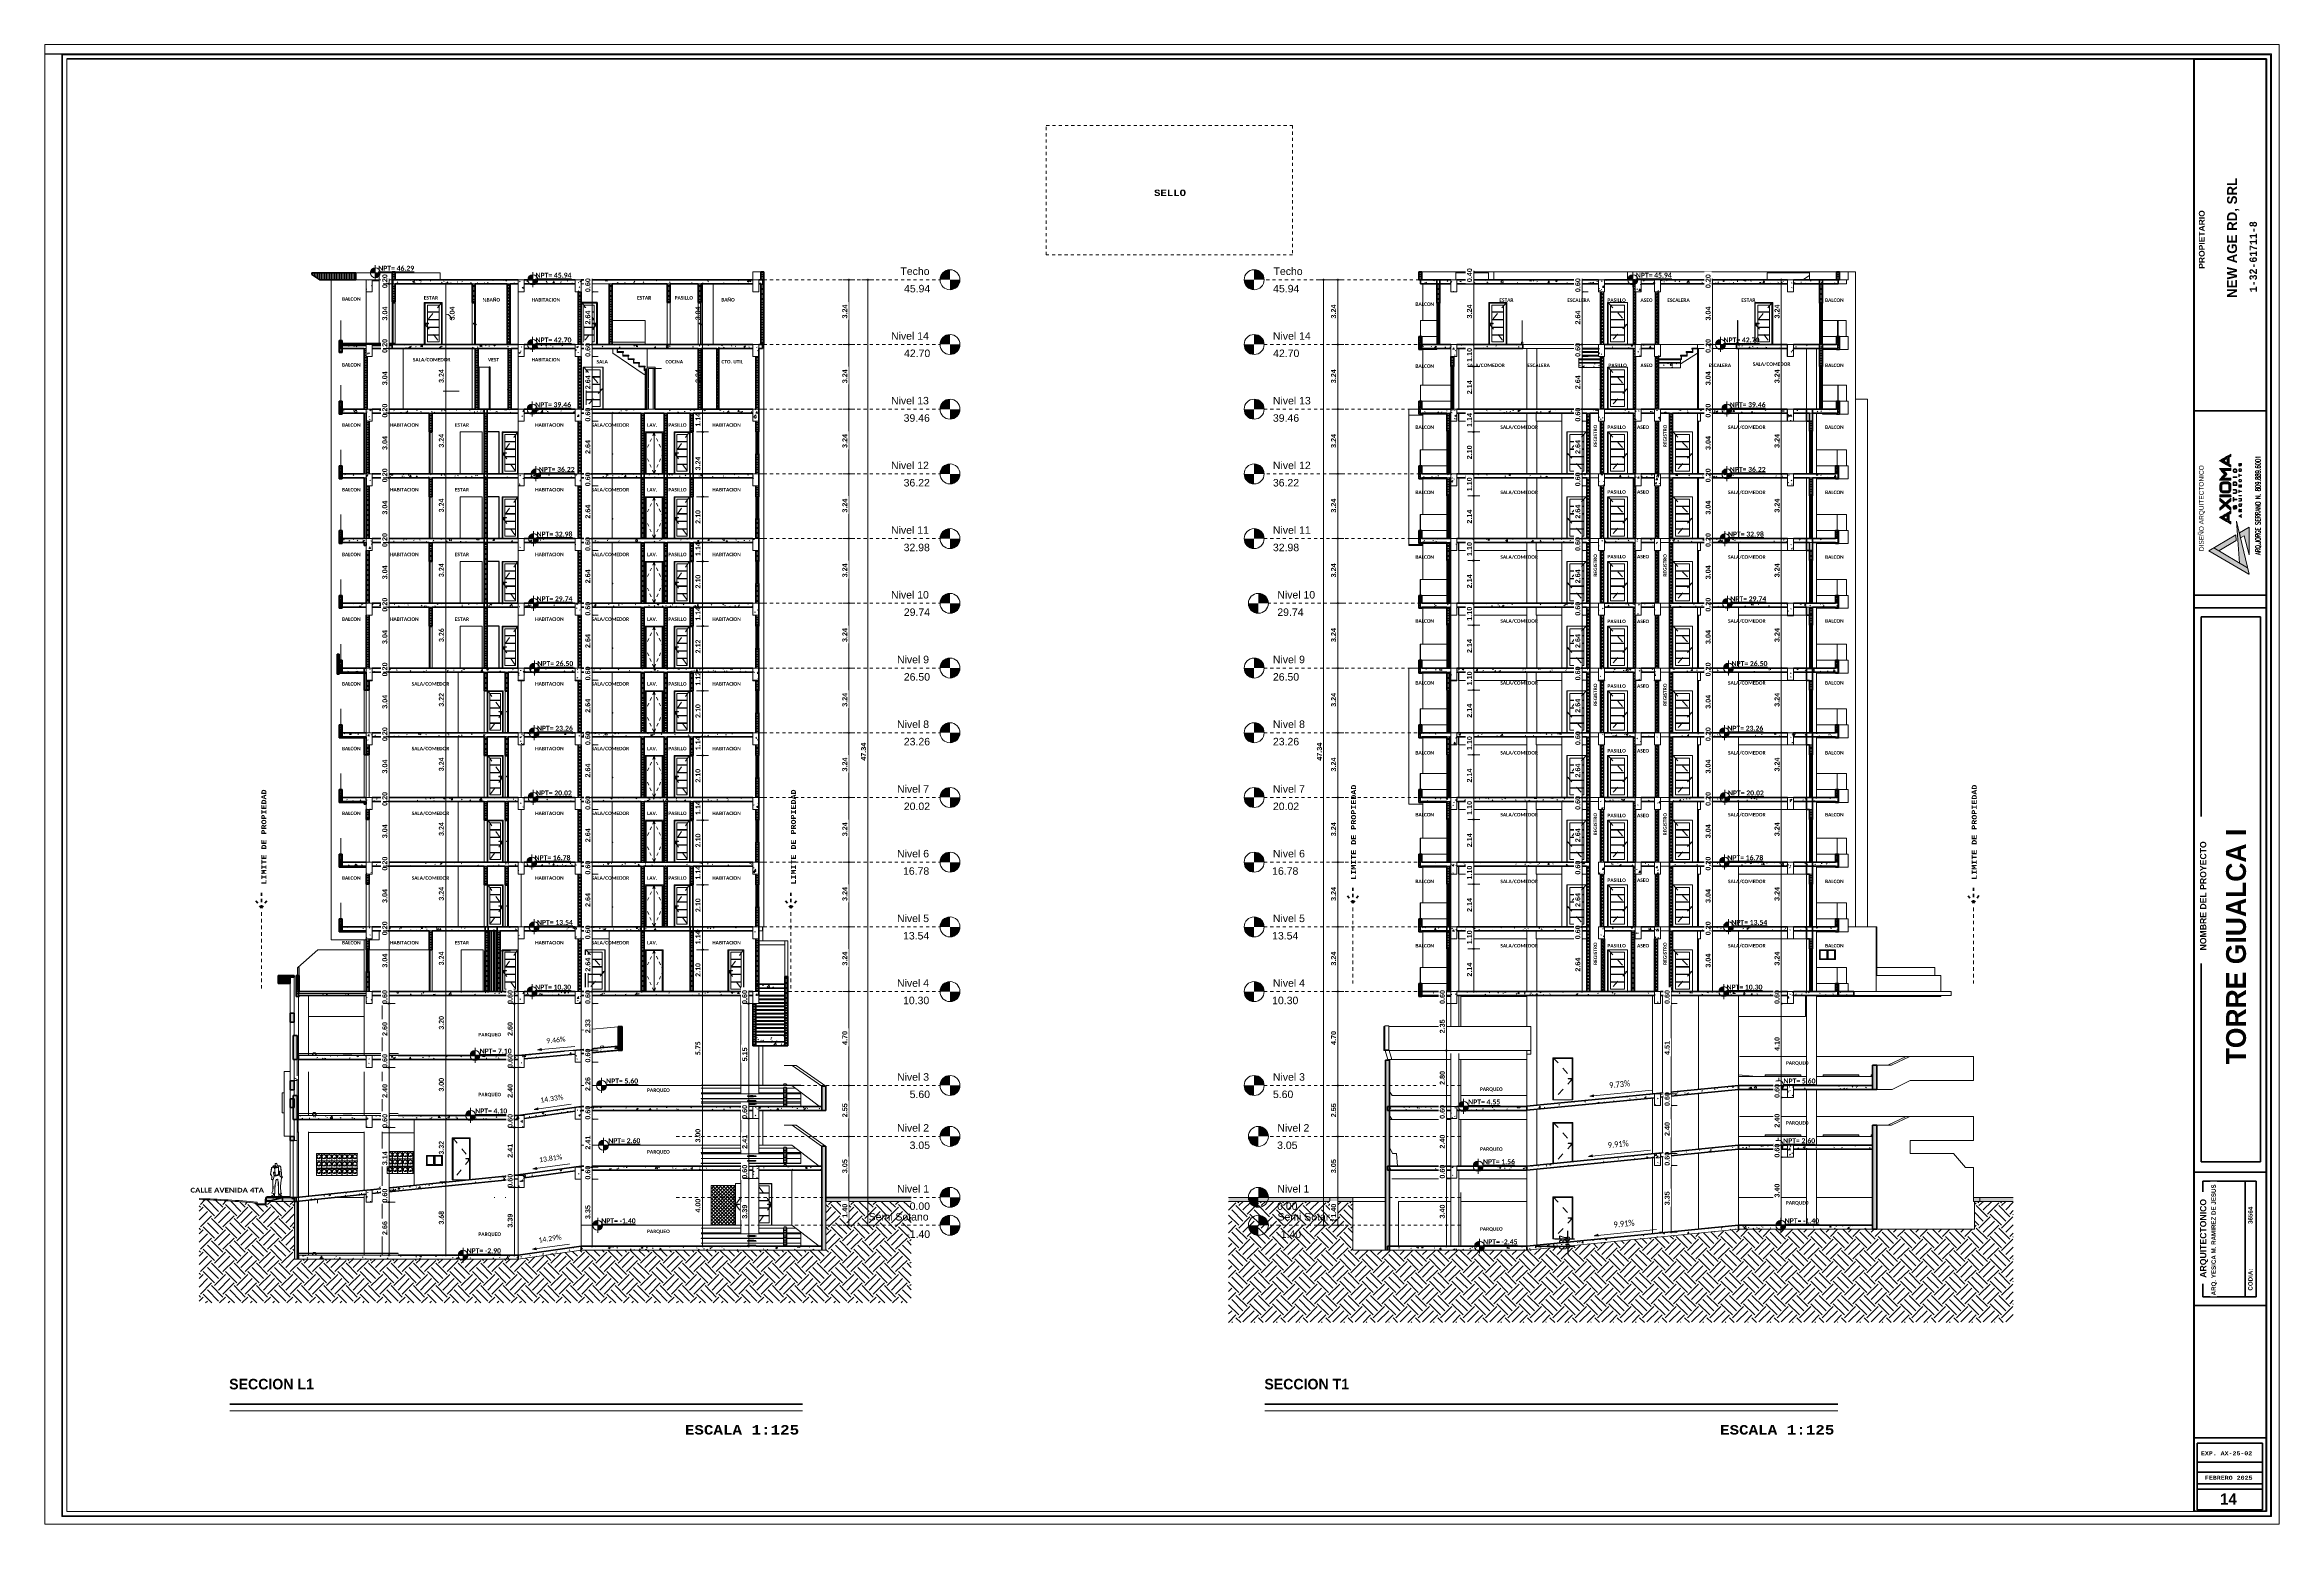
# Paper-space layout 'PG(14)' of a CAD drawing. Header units: metres. Extents: x 0 to 89.4, y 0.3 to 59.5.
# The model-space entities are those that its viewports show. They can reach past a viewport. Long polylines and large blocks are cut down to what shows.
import ezdxf

# ---------------------------------------------------------------- set-up
doc = ezdxf.new("R2010")
doc.units = ezdxf.units.M
for name, pattern in [('Basculante', [0.11625, 0.075, -0.04125]), ('basculante modificado', [0.18, 0.1125, -0.0675]), ('Center', [0.054356, 0.00635, -0.016002, 0.016002, -0.016002]), ('Punto 1 mm', [0.075, 0, -0.075]), ('Trazo', [0.45, 0.225, -0.225])]:
    doc.linetypes.add(name, pattern=pattern)
doc.layers.get('0').update_dxf_attribs({"color": 1})
doc.layers.get('Defpoints').update_dxf_attribs({"color": 1})
doc.layers.add('00-MEDICION', color=30, linetype='Continuous')
for name, color, linetype, lineweight in [('A-ANNO-DIMS', 1, 'Continuous', 9), ('A-DETL', 1, 'Continuous', 9), ('A-DETL-GENF', 1, 'Continuous', 9), ('A-DETL-THIN', 1, 'Continuous', 9), ('A-DOOR', 1, 'Continuous', 9), ('A-DOOR-FRAM', 1, 'Continuous', 9), ('A-DOOR-GLAZ', 1, 'Continuous', 9), ('A-DOOR-HDLN', 1, 'Trazo', 20), ('A-FLOR', 2, 'Continuous', 9), ('A-FLOR-HRAL', 1, 'Continuous', 9), ('A-FLOR-LEVL', 51, 'Continuous', 9), ('A-FLOR-MCUT', 7, 'Continuous', 9), ('A-FLOR-PATT', 8, 'Continuous', 50), ('A-GENM', 1, 'Continuous', 9), ('A-GLAZ', 1, 'Continuous', 9), ('A-GLAZ-CURT', 1, 'Continuous', 9), ('A-GLAZ-CWMG', 1, 'Continuous', 9), ('A-WALL', 4, 'Continuous', 9), ('C-PRKG', 2, 'Continuous', 9), ('E-ELEC-FIXT', 7, 'Continuous', 9), ('G-ANNO-DIMS', 1, 'Continuous', 9), ('G-ANNO-TEXT', 2, 'Continuous', 9), ('G-ANNO-TTLB', 3, 'Continuous', 18), ('G-ANNO-TTLB-WIDE', 1, 'Continuous', 70), ('G-IMPT', 1, 'Continuous', 9), ('I-FURN', 2, 'Continuous', 9), ('P-SANR-FIXT', 1, 'Continuous', 9), ('S-BEAM', 1, 'Continuous', 9), ('S-COLS', 7, 'Continuous', 9), ('S-STRS', 1, 'Continuous', 9)]:
    doc.layers.add(name, color=color, linetype=linetype, lineweight=lineweight)
doc.layers.add('A-WALL-PATT', color=7, linetype='Continuous', lineweight=35, true_color=0x9c9c9c)
doc.styles.add('Arial', font='arial.ttf', dxfattribs={"height": 0.433594})
doc.styles.add('Arial Black_B', font='ariblk.ttf', dxfattribs={"width": 0.9, "height": 0.1875})
doc.styles.add('Arial_2', font='arial.ttf', dxfattribs={"height": 0.095973})
doc.styles.add('Arial_B', font='arialbd.ttf', dxfattribs={"height": 0.0025})
doc.styles.add('Arial_B_1', font='arialbd.ttf', dxfattribs={"height": 0.001786})
doc.styles.add('Britannic Bold_B_1', font='', dxfattribs={"width": 0.7, "height": 0.4})
doc.styles.add('Britannic Bold_B_4', font='', dxfattribs={"height": 0.004465})
doc.styles.add('Britannic Bold_B_5', font='', dxfattribs={"height": 0.006})
doc.styles.add('Britannic Bold_B_6', font='', dxfattribs={"height": 0.005})
doc.styles.add('Britannic Bold_B_8', font='', dxfattribs={"height": 0.006})
doc.styles.add('Calibri', font='calibri.ttf', dxfattribs={"width": 0.9, "height": 0.24})
doc.styles.add('Calibri_1', font='calibri.ttf', dxfattribs={"width": 0.9, "height": 0.3})
doc.styles.add('Calibri_B', font='calibrib.ttf', dxfattribs={"height": 0.165})
doc.styles.add('Calibri_B_1', font='calibrib.ttf', dxfattribs={"height": 0.135})
doc.styles.add('Calibri_B_2', font='calibrib.ttf', dxfattribs={"height": 0.135})
doc.styles.add('Courier New_B', font='courbd.ttf', dxfattribs={"height": 0.1125})
doc.styles.add('Courier New_B_3', font='courbd.ttf', dxfattribs={"height": 0.2625})
doc.styles.add('Courier New_B_4', font='courbd.ttf', dxfattribs={"height": 0.001587})
doc.styles.add('Courier New_B_5', font='courbd.ttf', dxfattribs={"width": 0.8, "height": 0.51})
doc.styles.add('Courier New_B_8', font='courbd.ttf', dxfattribs={"height": 0.0035})
doc.styles.add('RomanD', font='romand__.ttf', dxfattribs={"width": 0.6, "height": 0.002084})
doc.styles.get('Britannic Bold_B_1').set_extended_font_data('Britannic Bold', bold=True)
doc.styles.get('Britannic Bold_B_4').set_extended_font_data('Britannic Bold', bold=True)
doc.styles.get('Britannic Bold_B_5').set_extended_font_data('Britannic Bold', bold=True)
doc.styles.get('Britannic Bold_B_6').set_extended_font_data('Britannic Bold', bold=True)
doc.styles.get('Britannic Bold_B_8').set_extended_font_data('Britannic Bold', bold=True)
doc.dimstyles.new('LINDEROS', dxfattribs={"dimscale": 0.3048, "dimtxt": 0.406749, "dimasz": 0.393701, "dimexe": 0.328084, "dimexo": 0.0625, "dimgap": 0.032808, "dimtad": 1, "dimrnd": 0.01, "dimzin": 0, "dimdsep": 46, "dimtxsty": 'Britannic Bold_B_1', "dimblk1": 'DOTSMALL', "dimblk2": 'DOTSMALL', "dimsah": 1, "dimcen": 0.09, "dimazin": 0, "dimtfac": 1, "dimtdec": 4, "dimtix": 1, "dimtmove": 0, "dimatfit": 3, "dimfxl": 1.64042, "dimfxlon": 1, "dimtvp": 1, "dimtolj": 1, "dimtzin": 0, "dimarcsym": 2})
pattern_1 = [(45, (230.7434, -649.9904), (-0.561266, 0.561266), []), (45, (230.9414, -649.9904), (0, 1.122532), []), (45, (230.5444, -649.9904), (0, 1.122532), [])]
pattern_2 = [(45, (282.0061, -648.2254), (-0.561266, 0.561266), []), (45, (282.2045, -648.2254), (0, 1.122532), []), (45, (281.8077, -648.2254), (0, 1.122532), [])]
pattern_3 = [(50, (282.0061, -648.2254), (0.91092, -0.079692), [0.09525, -1.048]), (355, (282.0061, -648.2254), (-0.176212, 0.955283), [0.0762, -0.8382]), (100.451, (282.082, -648.2324), (0.734713, 0.875579), [0.08095, -0.89045]), (46.184, (282.0061, -647.9714), (1.355723, -0.210524), [0.14288, -1.572]), (96.636, (282.119, -647.9894), (1.18695, 1.237456), [0.12143, -1.336]), (351.184, (282.0061, -647.9714), (1.18696, 1.236695), [0.1143, -1.257]), (21, (282.1331, -648.0344), (0.758073, -0.511323), [0.09525, -1.048]), (326, (282.1331, -648.0344), (0.309012, 0.92094), [0.0762, -0.8382]), (71.451, (282.1963, -648.0774), (1.067084, 0.409602), [0.08095, -0.89045]), (37.5, (282.0061, -648.22538), (0.0154416, 0.4227754), [0.04191, -0.78613, 0.04191, -0.80899, -0.84137]), (37.5, (282.0061, -648.22538), (0.0154416, 0.4227754), [-1.679, 0.04191, -0.79946]), (7.5, (282.0061, -648.2254), (0.334097, 0.500904), [0.04191, -0.44323, 0.04191, -0.76708, -0.32068]), (7.5, (282.0061, -648.2254), (0.334097, 0.500904), [-1.294, 0.04191, -0.27877]), (327.5, (281.7229, -648.22538), (0.677955, -0.0286403), [0.04191, -0.27559, 0.04191, -0.94869, -1.314]), (327.5, (281.7229, -648.22538), (0.677955, -0.0286403), [-1.308, 0.04191, -1.273]), (317.5, (281.5959, -648.2254), (0.740648, 0.127137), [0.04191, -0.37084, 0.04191, -0.61595, -0.93345]), (317.5, (281.5959, -648.2254), (0.740648, 0.127137), [-1.071, 0.04191, -0.89154])]

# ---------------------------------------------------------------- blocks, each defined once
blk = doc.blocks.new('Bajo Derecha A2 - 00-LOGO ACROMATICO_dwg-1898258-INDICE Y PORTADA')
at = {"layer": 'G-IMPT', "lineweight": 9}
h = blk.add_hatch(color=256, dxfattribs=at)
edge = h.paths.add_edge_path()
edge.add_spline(control_points=[(2.87733, -17.94751), (2.87727, -17.94752), (2.87839, -17.94689), (2.87544, -17.94859), (2.87467, -17.94903), (2.87104, -17.95112), (2.87406, -17.94991), (2.87182, -17.94959), (2.87331, -17.95042), (2.87385, -17.95074), (2.87427, -17.95098), (2.87485, -17.95132), (2.87571, -17.95181), (2.87603, -17.952), (2.8764, -17.95221), (2.87733, -17.95275), (2.87726, -17.95273), (2.87733, -17.95273)], knot_values=[-1, -1, -1, -1, -0.854167, -0.833333, -0.791667, -0.770833, -0.572917, -0.375, -0.354167, -0.333333, -0.3125, -0.291667, -0.25, -0.208333, -0.1875, -0.166667, 0, 0, 0, 0], degree=3, periodic=0)
edge.add_spline(control_points=[(2.87733, -17.95273), (2.87734, -17.95274), (2.87734, -17.95279), (2.87734, -17.9522), (2.87735, -17.95186), (2.87736, -17.95186), (2.87717, -17.95175), (2.87697, -17.95164), (2.87679, -17.95154), (2.87658, -17.95139), (2.87657, -17.9516), (2.87656, -17.95115), (2.87656, -17.9508), (2.87657, -17.95035), (2.87657, -17.94901), (2.87657, -17.94885), (2.87655, -17.94885), (2.87674, -17.94874), (2.877, -17.94859), (2.8773, -17.94841), (2.87734, -17.94847), (2.87735, -17.94824), (2.87734, -17.94805), (2.87734, -17.94745), (2.87734, -17.9475), (2.87733, -17.94751)], knot_values=[-1, -1, -1, -1, -0.895833, -0.875, -0.854167, -0.78125, -0.75, -0.729167, -0.708333, -0.682292, -0.625, -0.614583, -0.604167, -0.583333, -0.5625, -0.494792, -0.333333, -0.291667, -0.270833, -0.239583, -0.174479, -0.145833, -0.125, -0.104167, 0, 0, 0, 0], degree=3, periodic=0)
edge = h.paths.add_edge_path()
edge.add_spline(control_points=[(2.8744, -17.95015), (2.87434, -17.95011), (2.87399, -17.95033), (2.87526, -17.94959), (2.87682, -17.94872), (2.87574, -17.94884), (2.87579, -17.94969), (2.87579, -17.94991), (2.87579, -17.95005), (2.87579, -17.95013)], knot_values=[-1, -1, -1, -1, -0.666667, -0.619048, -0.571429, -0.142857, -0.095238, -0.047619, 0, 0, 0, 0], degree=3, periodic=0)
edge.add_spline(control_points=[(2.87579, -17.95013), (2.87579, -17.9502), (2.87579, -17.95036), (2.87576, -17.95123), (2.87642, -17.95131), (2.87543, -17.95075), (2.87441, -17.95016), (2.87442, -17.95017), (2.8744, -17.95015)], knot_values=[-1, -1, -1, -1, -0.941176, -0.882353, -0.352941, -0.294118, -0.235294, 0, 0, 0, 0], degree=3, periodic=0)
h = blk.add_hatch(color=256, dxfattribs=at)
edge = h.paths.add_edge_path()
edge.add_line((2.87273, -17.95329), (2.87373, -17.95443))
edge.add_line((2.87373, -17.95443), (2.87472, -17.95558))
edge.add_spline(control_points=[(2.87442, -17.95403), (2.87449, -17.95403), (2.8744, -17.95403), (2.87487, -17.95403), (2.87535, -17.95403), (2.87588, -17.95403), (2.8764, -17.95403), (2.87703, -17.95403), (2.8774, -17.95402), (2.87734, -17.95414), (2.87734, -17.95385), (2.87736, -17.95358), (2.87724, -17.95327), (2.87807, -17.95325), (2.87662, -17.95325), (2.87561, -17.95325), (2.87483, -17.95325), (2.87407, -17.95325), (2.87344, -17.95325), (2.87173, -17.95326), (2.87277, -17.95322), (2.87273, -17.95329)], knot_values=[0, 0, 0, 0, 0.104167, 0.125, 0.145833, 0.166667, 0.1875, 0.208333, 0.25, 0.419271, 0.479167, 0.520833, 0.5625, 0.661458, 0.6875, 0.708333, 0.729167, 0.75, 0.770833, 0.791667, 1, 1, 1, 1], degree=3, periodic=0)
edge = h.paths.add_edge_path()
edge.add_spline(control_points=[(2.87576, -17.95558), (2.87566, -17.95569), (2.87552, -17.95586), (2.87532, -17.9561), (2.87516, -17.95629), (2.87495, -17.95654), (2.87467, -17.95684), (2.87438, -17.95722), (2.87422, -17.95716), (2.87445, -17.95714), (2.87468, -17.95715), (2.875, -17.95715), (2.87551, -17.95715), (2.87608, -17.95715), (2.87647, -17.95715), (2.8767, -17.95715), (2.877, -17.95713), (2.87721, -17.95709), (2.87737, -17.95718), (2.87738, -17.95738), (2.87734, -17.95759), (2.87736, -17.95775), (2.87754, -17.95787), (2.87719, -17.95795), (2.8764, -17.95795), (2.87541, -17.95793), (2.87477, -17.95793), (2.87423, -17.95793), (2.87353, -17.95793), (2.87304, -17.95793), (2.87274, -17.95793)], knot_values=[0, 0, 0, 0, 0.055556, 0.083333, 0.111111, 0.138889, 0.180556, 0.215278, 0.305556, 0.333333, 0.347222, 0.361111, 0.388889, 0.416667, 0.4375, 0.451389, 0.472222, 0.527778, 0.576389, 0.611111, 0.645833, 0.694444, 0.756944, 0.777778, 0.833333, 0.861111, 0.888889, 0.916667, 0.944444, 1, 1, 1, 1], degree=3, periodic=0)
edge.add_spline(control_points=[(2.87274, -17.95793), (2.87271, -17.95793), (2.87275, -17.95787), (2.87297, -17.95762), (2.8736, -17.9569), (2.87395, -17.95649), (2.87432, -17.95607), (2.87472, -17.9556), (2.87473, -17.9556), (2.87472, -17.95558)], knot_values=[0, 0, 0, 0, 0.214286, 0.285714, 0.428571, 0.5, 0.571429, 0.75, 1, 1, 1, 1], degree=3, periodic=0)
edge.add_line((2.87576, -17.95558), (2.8751, -17.95481))
edge.add_line((2.8751, -17.95481), (2.87442, -17.95403))
h = blk.add_hatch(color=256, dxfattribs=at)
edge = h.paths.add_edge_path()
edge.add_spline(control_points=[(2.87898, -17.95494), (2.87893, -17.95494), (2.87882, -17.95494), (2.87871, -17.95494), (2.87846, -17.9549), (2.87834, -17.95477), (2.87824, -17.95459), (2.87826, -17.95439), (2.87825, -17.9542), (2.87826, -17.95401), (2.87824, -17.95381), (2.87833, -17.95363), (2.87847, -17.95348), (2.87884, -17.95342), (2.87878, -17.95345), (2.87936, -17.95345), (2.87927, -17.95343), (2.87954, -17.9535), (2.87969, -17.95363), (2.87974, -17.95381), (2.87975, -17.954), (2.87976, -17.95418), (2.87975, -17.95436), (2.87975, -17.95455), (2.87971, -17.95472), (2.87959, -17.95486), (2.87942, -17.95493), (2.87918, -17.95496), (2.87908, -17.95494), (2.87898, -17.95494)], knot_values=[0, 0, 0, 0, 0.052083, 0.09375, 0.119792, 0.145833, 0.169271, 0.197917, 0.229167, 0.252604, 0.28125, 0.3125, 0.338542, 0.369792, 0.5, 0.541667, 0.630208, 0.664062, 0.697917, 0.729167, 0.75, 0.770833, 0.791667, 0.8125, 0.838542, 0.864583, 0.895833, 0.927083, 1, 1, 1, 1], degree=3, periodic=0)
edge.add_line((2.87898, -17.95494), (2.87898, -17.95494))
edge.add_line((2.87898, -17.95494), (2.87898, -17.95494))
edge = h.paths.add_edge_path()
edge.add_line((2.879, -17.95468), (2.879, -17.95468))
edge.add_line((2.879, -17.95468), (2.879, -17.95468))
edge.add_spline(control_points=[(2.879, -17.95468), (2.87893, -17.95468), (2.87881, -17.95468), (2.8786, -17.95467), (2.87851, -17.95459), (2.87852, -17.95436), (2.87852, -17.95418), (2.87852, -17.954), (2.87851, -17.9538), (2.87864, -17.9537), (2.87877, -17.95371), (2.8789, -17.95371), (2.87915, -17.95371), (2.87935, -17.95371), (2.87947, -17.95378), (2.87949, -17.95397), (2.87948, -17.95417), (2.87948, -17.95456), (2.87953, -17.95449), (2.87937, -17.9547), (2.87917, -17.95467), (2.87905, -17.95468), (2.879, -17.95468)], knot_values=[-1, -1, -1, -1, -0.9375, -0.885417, -0.828125, -0.796875, -0.770833, -0.744792, -0.713542, -0.65625, -0.578125, -0.520833, -0.479167, -0.442708, -0.390625, -0.354167, -0.322917, -0.291667, -0.167969, -0.104167, -0.046875, 0, 0, 0, 0], degree=3, periodic=0)
h = blk.add_hatch(color=256, dxfattribs=at)
edge = h.paths.add_edge_path()
edge.add_spline(control_points=[(2.88134, -17.95227), (2.88126, -17.95229), (2.88128, -17.95217), (2.88142, -17.95196), (2.88141, -17.95159), (2.88145, -17.95158), (2.88132, -17.95135), (2.88116, -17.95145), (2.88117, -17.95167), (2.88116, -17.9519), (2.88119, -17.95192), (2.88111, -17.95217), (2.88096, -17.95227), (2.88077, -17.95229), (2.88059, -17.95219), (2.88054, -17.952), (2.88052, -17.9518), (2.88053, -17.95157), (2.88056, -17.95139), (2.88066, -17.95125), (2.88077, -17.95122), (2.88084, -17.95123)], knot_values=[-1, -1, -1, -1, -0.770833, -0.710938, -0.677083, -0.578125, -0.505208, -0.4375, -0.395833, -0.354167, -0.290365, -0.260417, -0.229167, -0.197917, -0.166667, -0.135417, -0.114583, -0.088542, -0.0625, -0.03125, 0, 0, 0, 0], degree=3, periodic=0)
edge.add_spline(control_points=[(2.88084, -17.95123), (2.88087, -17.95133), (2.88075, -17.95131), (2.88073, -17.9516), (2.88073, -17.95191), (2.88071, -17.95206), (2.88094, -17.95212), (2.88098, -17.95192), (2.88098, -17.95181), (2.88096, -17.95155), (2.88101, -17.95135), (2.88119, -17.9512), (2.88142, -17.95122), (2.8816, -17.9514), (2.8816, -17.95144), (2.8816, -17.95169), (2.88161, -17.95189), (2.88159, -17.95207), (2.88151, -17.95222), (2.8814, -17.95226), (2.88134, -17.95227)], knot_values=[-1, -1, -1, -1, -0.796875, -0.75, -0.71875, -0.65625, -0.578125, -0.498698, -0.4375, -0.395833, -0.354167, -0.3125, -0.270833, -0.229167, -0.15625, -0.119792, -0.09375, -0.0625, -0.03125, 0, 0, 0, 0], degree=3, periodic=0)
h = blk.add_hatch(color=256, dxfattribs=at)
edge = h.paths.add_edge_path()
edge.add_line((2.87734, -17.96527), (2.87623, -17.96623))
edge.add_line((2.87623, -17.96623), (2.87514, -17.96718))
edge.add_spline(control_points=[(2.87575, -17.96771), (2.87577, -17.96765), (2.87546, -17.96794), (2.87622, -17.96728), (2.8765, -17.96704), (2.87678, -17.96679), (2.8771, -17.96651), (2.87747, -17.96619), (2.87733, -17.96635), (2.87734, -17.96605), (2.87734, -17.96582), (2.87735, -17.96539), (2.87734, -17.96539), (2.87734, -17.96527)], knot_values=[0, 0, 0, 0, 0.208333, 0.25, 0.291667, 0.333333, 0.375, 0.416667, 0.583333, 0.645833, 0.708333, 0.791667, 1, 1, 1, 1], degree=3, periodic=0)
edge = h.paths.add_edge_path()
edge.add_spline(control_points=[(2.87575, -17.96771), (2.87579, -17.96775), (2.87568, -17.96765), (2.87654, -17.9684), (2.87725, -17.96901), (2.87725, -17.96911), (2.87735, -17.96881), (2.87734, -17.9694), (2.87734, -17.9696), (2.87734, -17.97016), (2.87735, -17.97008), (2.87733, -17.9701)], knot_values=[0, 0, 0, 0, 0.208333, 0.25, 0.291667, 0.447917, 0.666667, 0.708333, 0.75, 0.791667, 1, 1, 1, 1], degree=3, periodic=0)
edge.add_spline(control_points=[(2.87733, -17.9701), (2.87755, -17.9703), (2.87759, -17.97034), (2.87729, -17.97008), (2.87686, -17.96971), (2.87622, -17.96915), (2.87557, -17.96859), (2.87502, -17.96811), (2.87485, -17.96797), (2.87498, -17.96809), (2.87514, -17.96823)], knot_values=[0, 0, 0, 0, 0.25, 0.333333, 0.416667, 0.5, 0.583333, 0.666667, 0.833333, 1, 1, 1, 1], degree=3, periodic=0)
edge.add_spline(control_points=[(2.87514, -17.96823), (2.87478, -17.96853), (2.87406, -17.96915), (2.87332, -17.96979), (2.87295, -17.97011)], knot_values=[0, 0, 0, 0, 0.5, 1, 1, 1, 1], degree=3, periodic=0)
edge.add_spline(control_points=[(2.87295, -17.97011), (2.87291, -17.97007), (2.87293, -17.97013), (2.87293, -17.96964), (2.87293, -17.96942), (2.87295, -17.96901), (2.8728, -17.96922), (2.87316, -17.9689), (2.87348, -17.96862), (2.87377, -17.96837), (2.87405, -17.96813), (2.87481, -17.96747), (2.87448, -17.96775), (2.87453, -17.96771)], knot_values=[0, 0, 0, 0, 0.25, 0.291667, 0.333333, 0.416667, 0.583333, 0.625, 0.666667, 0.708333, 0.75, 0.791667, 1, 1, 1, 1], degree=3, periodic=0)
edge.add_spline(control_points=[(2.87453, -17.96771), (2.8745, -17.96766), (2.87455, -17.96771), (2.87424, -17.96744), (2.87398, -17.96721), (2.8737, -17.96697), (2.8734, -17.96671), (2.87288, -17.96626), (2.87309, -17.9664), (2.87292, -17.96643), (2.87293, -17.96602), (2.87293, -17.96566), (2.87293, -17.96543), (2.87293, -17.96531)], knot_values=[0, 0, 0, 0, 0.192308, 0.230769, 0.269231, 0.307692, 0.346154, 0.384615, 0.548077, 0.788462, 0.846154, 0.923077, 1, 1, 1, 1], degree=3, periodic=0)
edge.add_spline(control_points=[(2.87293, -17.96531), (2.87299, -17.96529), (2.87296, -17.9653), (2.87377, -17.966), (2.87417, -17.96634), (2.87444, -17.96658), (2.87511, -17.96716), (2.8751, -17.96714), (2.87514, -17.96718)], knot_values=[0, 0, 0, 0, 0.333333, 0.416667, 0.5, 0.583333, 0.666667, 1, 1, 1, 1], degree=3, periodic=0)
h = blk.add_hatch(color=256, dxfattribs=at)
edge = h.paths.add_edge_path()
edge.add_spline(control_points=[(2.87514, -17.9647), (2.87482, -17.9647), (2.87426, -17.9647), (2.87326, -17.9647), (2.87287, -17.9647), (2.87295, -17.96472), (2.87293, -17.96448), (2.87293, -17.96429), (2.87292, -17.96399), (2.87302, -17.96389), (2.873, -17.96393), (2.87326, -17.96392), (2.8738, -17.96392), (2.87438, -17.96392), (2.87484, -17.96392), (2.87515, -17.96392)], knot_values=[-1, -1, -1, -1, -0.958333, -0.916667, -0.895833, -0.78125, -0.708333, -0.625, -0.552083, -0.40625, -0.208333, -0.166667, -0.125, -0.083333, 0, 0, 0, 0], degree=3, periodic=0)
edge.add_spline(control_points=[(2.87515, -17.96392), (2.87533, -17.96392), (2.87569, -17.96392), (2.87622, -17.96392), (2.87743, -17.96393), (2.87734, -17.96387), (2.87734, -17.96418), (2.87737, -17.96449), (2.87704, -17.96482), (2.87868, -17.9647), (2.87679, -17.9647), (2.87619, -17.9647), (2.87569, -17.9647), (2.87532, -17.9647), (2.87514, -17.9647)], knot_values=[-1, -1, -1, -1, -0.952381, -0.904762, -0.857143, -0.660714, -0.595238, -0.52381, -0.380952, -0.095238, -0.071429, -0.047619, -0.02381, 0, 0, 0, 0], degree=3, periodic=0)
h = blk.add_hatch(color=256, dxfattribs=at)
edge = h.paths.add_edge_path()
edge.add_spline(control_points=[(2.87734, -17.96092), (2.87734, -17.961), (2.87734, -17.96115), (2.87734, -17.96136), (2.87734, -17.96157), (2.87736, -17.96178), (2.87733, -17.962), (2.87727, -17.96226), (2.87716, -17.96254), (2.87698, -17.96275), (2.87679, -17.96291), (2.87662, -17.96302), (2.87644, -17.96308), (2.87624, -17.96313), (2.87604, -17.96313), (2.87584, -17.96314), (2.87571, -17.96313), (2.87541, -17.96313), (2.87517, -17.96313), (2.87496, -17.96314), (2.87478, -17.96314), (2.8746, -17.96314), (2.87442, -17.96313), (2.87425, -17.96312), (2.87408, -17.96312), (2.8739, -17.96309), (2.87375, -17.96305), (2.8736, -17.96297), (2.87345, -17.96287), (2.87331, -17.96275), (2.87317, -17.96261), (2.87307, -17.96246), (2.87299, -17.96226), (2.87295, -17.96213), (2.87293, -17.96197), (2.87292, -17.96168), (2.87293, -17.96141), (2.87293, -17.96115), (2.87293, -17.96092), (2.87293, -17.96066), (2.8729, -17.96037), (2.8729, -17.96006), (2.87293, -17.95982), (2.87303, -17.95958), (2.87316, -17.95933), (2.8733, -17.95914), (2.87346, -17.95896), (2.87362, -17.95885), (2.87384, -17.95878), (2.87407, -17.95874), (2.87434, -17.95867), (2.87422, -17.95872), (2.87464, -17.95871), (2.87539, -17.95872), (2.87579, -17.95872), (2.87596, -17.95872), (2.8762, -17.95873), (2.87617, -17.95869), (2.87648, -17.95879), (2.87672, -17.95888), (2.87688, -17.95901), (2.87701, -17.95918), (2.87714, -17.95939), (2.87725, -17.9596), (2.87733, -17.9598), (2.87738, -17.95998), (2.87736, -17.96018), (2.87734, -17.96036), (2.87735, -17.96062), (2.87734, -17.9608), (2.87734, -17.96092)], knot_values=[0, 0, 0, 0, 0.019231, 0.033654, 0.048077, 0.067308, 0.079327, 0.096154, 0.115385, 0.134615, 0.149038, 0.163462, 0.182692, 0.201923, 0.221154, 0.240385, 0.269231, 0.288462, 0.307692, 0.317308, 0.326923, 0.336538, 0.346154, 0.355769, 0.365385, 0.375, 0.384615, 0.394231, 0.403846, 0.413462, 0.425481, 0.442308, 0.461538, 0.480769, 0.5, 0.509615, 0.519231, 0.528846, 0.536058, 0.543269, 0.557692, 0.567308, 0.576923, 0.586538, 0.596154, 0.605769, 0.612981, 0.625, 0.634615, 0.644231, 0.658654, 0.706731, 0.721154, 0.769231, 0.778846, 0.793269, 0.808894, 0.84375, 0.860577, 0.875, 0.884615, 0.894231, 0.903846, 0.913462, 0.920673, 0.932692, 0.947115, 0.959135, 0.971154, 1, 1, 1, 1], degree=3, periodic=0)
edge.add_line((2.87734, -17.96092), (2.87734, -17.96092))
edge.add_line((2.87734, -17.96092), (2.87734, -17.96092))
edge = h.paths.add_edge_path()
edge.add_spline(control_points=[(2.87371, -17.96092), (2.87371, -17.96062), (2.87371, -17.96023), (2.87371, -17.95987), (2.87377, -17.95975), (2.87393, -17.95958), (2.87407, -17.95951), (2.87435, -17.95949), (2.87399, -17.9595), (2.87497, -17.9595), (2.87561, -17.9595), (2.87622, -17.95951), (2.87596, -17.95945), (2.87632, -17.95956), (2.87649, -17.95972), (2.87663, -17.96017), (2.87656, -17.95988), (2.87657, -17.96034), (2.87656, -17.96064), (2.87656, -17.96083), (2.87656, -17.96093)], knot_values=[-1, -1, -1, -1, -0.947917, -0.916667, -0.854167, -0.802083, -0.75, -0.682292, -0.583333, -0.541667, -0.5, -0.447917, -0.34375, -0.3125, -0.28125, -0.244792, -0.125, -0.083333, -0.041667, 0, 0, 0, 0], degree=3, periodic=0)
edge.add_spline(control_points=[(2.87656, -17.96093), (2.87656, -17.96104), (2.87656, -17.96123), (2.87656, -17.9618), (2.87658, -17.96187), (2.87651, -17.96207), (2.87637, -17.96226), (2.87604, -17.96238), (2.87634, -17.96235), (2.87559, -17.96235), (2.87498, -17.96235), (2.87379, -17.96234), (2.87438, -17.9624), (2.87397, -17.9623), (2.87383, -17.96219), (2.87368, -17.96187), (2.87371, -17.96197), (2.87371, -17.96159), (2.87371, -17.96118), (2.87371, -17.96092)], knot_values=[-1, -1, -1, -1, -0.958333, -0.916667, -0.791667, -0.739583, -0.697917, -0.65625, -0.541667, -0.5, -0.458333, -0.416667, -0.290365, -0.260417, -0.229167, -0.1875, -0.083333, -0.041667, 0, 0, 0, 0], degree=3, periodic=0)
h = blk.add_hatch(color=256, dxfattribs=at)
edge = h.paths.add_edge_path()
edge.add_spline(control_points=[(2.87922, -17.96305), (2.87925, -17.96305), (2.87938, -17.96308), (2.8795, -17.96285), (2.87948, -17.96282), (2.87948, -17.96224), (2.87954, -17.96229), (2.8793, -17.96204), (2.8795, -17.96208), (2.87871, -17.96208), (2.87802, -17.96209), (2.87839, -17.96195), (2.87816, -17.96181), (2.87857, -17.96182), (2.87873, -17.96181), (2.87882, -17.96181)], knot_values=[-1, -1, -1, -1, -0.90625, -0.833333, -0.770833, -0.729167, -0.645833, -0.585938, -0.5, -0.458333, -0.416667, -0.25, -0.083333, -0.041667, 0, 0, 0, 0], degree=3, periodic=0)
edge.add_spline(control_points=[(2.87882, -17.96181), (2.8789, -17.96181), (2.87902, -17.96181), (2.8793, -17.96182), (2.87933, -17.96181), (2.87951, -17.96185), (2.87972, -17.96204), (2.87975, -17.96224), (2.87975, -17.96224), (2.87975, -17.96251), (2.87976, -17.96271), (2.87974, -17.96289), (2.87972, -17.96308), (2.87956, -17.96323), (2.87933, -17.96335), (2.87955, -17.9633), (2.87881, -17.96331), (2.87769, -17.9633), (2.87831, -17.96364), (2.87824, -17.96304), (2.87832, -17.96305), (2.87858, -17.96304), (2.8788, -17.96305), (2.879, -17.96305), (2.87914, -17.96305), (2.87922, -17.96305)], knot_values=[-1, -1, -1, -1, -0.958333, -0.927083, -0.864583, -0.822917, -0.791667, -0.751302, -0.6875, -0.65625, -0.635417, -0.614583, -0.585938, -0.5625, -0.53125, -0.458333, -0.416667, -0.395833, -0.161458, -0.123698, -0.080729, -0.0625, -0.041667, -0.020833, 0, 0, 0, 0], degree=3, periodic=0)
h = blk.add_hatch(color=256, dxfattribs=at)
edge = h.paths.add_edge_path()
edge.add_spline(control_points=[(2.879, -17.95861), (2.87892, -17.95861), (2.87878, -17.95862), (2.87857, -17.95862), (2.87845, -17.95868), (2.87831, -17.95881), (2.87826, -17.95896), (2.87825, -17.95906), (2.87825, -17.9594), (2.87825, -17.96009), (2.87834, -17.96008), (2.87808, -17.96012), (2.87861, -17.96011), (2.8788, -17.96011), (2.87893, -17.96011), (2.87899, -17.96011)], knot_values=[-1, -1, -1, -1, -0.958333, -0.90625, -0.833333, -0.770833, -0.703125, -0.65625, -0.625, -0.583333, -0.364583, -0.125, -0.083333, -0.041667, 0, 0, 0, 0], degree=3, periodic=0)
edge.add_spline(control_points=[(2.87899, -17.96011), (2.87909, -17.96011), (2.87932, -17.96011), (2.87967, -17.96013), (2.87976, -17.96), (2.87975, -17.96027), (2.87975, -17.95966), (2.87975, -17.95906), (2.87979, -17.9592), (2.87969, -17.95881), (2.87955, -17.95867), (2.87936, -17.95861), (2.87917, -17.95862), (2.87905, -17.95861), (2.879, -17.95861)], knot_values=[-1, -1, -1, -1, -0.916667, -0.833333, -0.635417, -0.458333, -0.416667, -0.375, -0.197917, -0.151042, -0.114583, -0.072917, -0.036458, 0, 0, 0, 0], degree=3, periodic=0)
edge = h.paths.add_edge_path()
edge.add_line((2.87899, -17.95985), (2.87899, -17.95985))
edge.add_line((2.87899, -17.95985), (2.87899, -17.95985))
edge.add_spline(control_points=[(2.87899, -17.95985), (2.87889, -17.95985), (2.8784, -17.95981), (2.87853, -17.96015), (2.87852, -17.95947), (2.87852, -17.95917), (2.87852, -17.95894), (2.8786, -17.95889), (2.87881, -17.95888), (2.87901, -17.95888), (2.8792, -17.95888), (2.87939, -17.95888), (2.87948, -17.95896), (2.87948, -17.95913), (2.87948, -17.95936), (2.87948, -17.95962), (2.87948, -17.95991), (2.87944, -17.95984), (2.87915, -17.95985), (2.87904, -17.95985), (2.87899, -17.95985)], knot_values=[-1, -1, -1, -1, -0.927083, -0.708333, -0.645833, -0.614583, -0.578125, -0.515625, -0.479167, -0.447917, -0.416667, -0.380208, -0.322917, -0.286458, -0.260417, -0.229167, -0.1875, -0.083333, -0.041667, 0, 0, 0, 0], degree=3, periodic=0)
h = blk.add_hatch(color=256, dxfattribs=at)
edge = h.paths.add_edge_path()
edge.add_spline(control_points=[(2.87975, -17.96567), (2.87975, -17.96568), (2.87987, -17.96592), (2.8796, -17.96589), (2.87934, -17.9659), (2.87912, -17.96589), (2.87814, -17.9659), (2.87856, -17.96568), (2.87851, -17.96625), (2.87854, -17.96627), (2.87848, -17.9666), (2.87822, -17.96641), (2.87826, -17.96673), (2.87825, -17.96605), (2.87825, -17.96587), (2.87825, -17.96577)], knot_values=[-1, -1, -1, -1, -0.859375, -0.828125, -0.8125, -0.791667, -0.770833, -0.583333, -0.541667, -0.427083, -0.364583, -0.255208, -0.083333, -0.041667, 0, 0, 0, 0], degree=3, periodic=0)
edge.add_spline(control_points=[(2.87825, -17.96577), (2.87825, -17.96567), (2.87825, -17.96528), (2.87826, -17.96496), (2.87821, -17.96495), (2.87855, -17.96508), (2.87851, -17.96533), (2.87853, -17.96556), (2.87847, -17.96564), (2.87878, -17.96563), (2.879, -17.96563), (2.87923, -17.96563), (2.87985, -17.96563), (2.87973, -17.96562), (2.87975, -17.96567)], knot_values=[-1, -1, -1, -1, -0.958333, -0.84375, -0.619792, -0.5625, -0.520833, -0.46875, -0.369792, -0.333333, -0.291667, -0.25, -0.208333, 0, 0, 0, 0], degree=3, periodic=0)
h = blk.add_hatch(color=256, dxfattribs=at)
edge = h.paths.add_edge_path()
edge.add_line((2.8816, -17.96035), (2.8816, -17.96035))
edge.add_line((2.8816, -17.96035), (2.8816, -17.96035))
edge.add_spline(control_points=[(2.8816, -17.96035), (2.88163, -17.96046), (2.88167, -17.9607), (2.8816, -17.96089), (2.8814, -17.96089), (2.88123, -17.96087), (2.88106, -17.96088), (2.88088, -17.96088), (2.88027, -17.96086), (2.88055, -17.96122), (2.88053, -17.96061), (2.88054, -17.95972), (2.88049, -17.95997), (2.88072, -17.95959), (2.88074, -17.96004), (2.88073, -17.9603), (2.88073, -17.96052), (2.88071, -17.96068), (2.88086, -17.96074), (2.88098, -17.96063), (2.88098, -17.9604), (2.88097, -17.96016), (2.88098, -17.95991), (2.88112, -17.95974), (2.88118, -17.95987), (2.88117, -17.96006), (2.88117, -17.96034), (2.88116, -17.96079), (2.8812, -17.9606), (2.8814, -17.96082), (2.88142, -17.96051), (2.88142, -17.96022), (2.8814, -17.95947), (2.88146, -17.95985), (2.88162, -17.95986), (2.8816, -17.96016), (2.8816, -17.96028), (2.8816, -17.96035)], knot_values=[-1, -1, -1, -1, -0.982143, -0.957589, -0.941964, -0.929688, -0.919643, -0.910714, -0.901786, -0.821429, -0.8125, -0.803571, -0.736607, -0.678571, -0.660714, -0.651786, -0.638393, -0.607143, -0.553571, -0.517857, -0.497768, -0.482143, -0.455357, -0.424107, -0.375, -0.352679, -0.339286, -0.323661, -0.263393, -0.216518, -0.205357, -0.196429, -0.180804, -0.098214, -0.053571, -0.026786, 0, 0, 0, 0], degree=3, periodic=0)
h = blk.add_hatch(color=256, dxfattribs=at)
edge = h.paths.add_edge_path()
edge.add_spline(control_points=[(2.87438, -17.97304), (2.87439, -17.97307), (2.8742, -17.97295), (2.87501, -17.97342), (2.87665, -17.97433), (2.87576, -17.97477), (2.87579, -17.97338), (2.87579, -17.97302), (2.87579, -17.97262), (2.87579, -17.97225), (2.87579, -17.9723), (2.87579, -17.97223)], knot_values=[-1, -1, -1, -1, -0.833333, -0.791667, -0.75, -0.291667, -0.25, -0.208333, -0.166667, -0.125, 0, 0, 0, 0], degree=3, periodic=0)
edge.add_spline(control_points=[(2.87579, -17.97223), (2.87593, -17.97213), (2.87573, -17.97224), (2.87504, -17.97264), (2.87438, -17.97302), (2.87421, -17.97312), (2.87438, -17.97304)], knot_values=[-1, -1, -1, -1, -0.625, -0.5, -0.375, 0, 0, 0, 0], degree=3, periodic=0)
edge = h.paths.add_edge_path()
edge.add_spline(control_points=[(2.87732, -17.97042), (2.87733, -17.97045), (2.87734, -17.97055), (2.87734, -17.97072), (2.87736, -17.97092), (2.87738, -17.97113), (2.87735, -17.9713), (2.87718, -17.97145), (2.87694, -17.97156), (2.87638, -17.97184), (2.87658, -17.97138), (2.87656, -17.97184), (2.87657, -17.97278), (2.87657, -17.97362), (2.87657, -17.97484), (2.87647, -17.97416), (2.87673, -17.97442), (2.87691, -17.97451), (2.87705, -17.9746), (2.87728, -17.9747), (2.87735, -17.97481), (2.87734, -17.97493), (2.87735, -17.97523), (2.87734, -17.97556), (2.87734, -17.97563), (2.87734, -17.97564)], knot_values=[0, 0, 0, 0, 0.052083, 0.088542, 0.114583, 0.135417, 0.166667, 0.1875, 0.21875, 0.239583, 0.395833, 0.416667, 0.458333, 0.479167, 0.489583, 0.59375, 0.625, 0.65625, 0.6875, 0.729167, 0.791667, 0.84375, 0.875, 0.916667, 1, 1, 1, 1], degree=3, periodic=0)
edge.add_spline(control_points=[(2.87734, -17.97564), (2.87726, -17.97564), (2.87707, -17.97551), (2.87596, -17.97487), (2.87555, -17.97463), (2.8749, -17.97426), (2.87425, -17.97388), (2.87348, -17.97344), (2.87228, -17.97274), (2.87285, -17.97307), (2.87279, -17.97303)], knot_values=[0, 0, 0, 0, 0.375, 0.4375, 0.5, 0.5625, 0.625, 0.6875, 0.75, 1, 1, 1, 1], degree=3, periodic=0)
edge.add_line((2.87732, -17.97042), (2.87506, -17.97172))
edge.add_line((2.87506, -17.97172), (2.87279, -17.97303))
h = blk.add_hatch(color=256, dxfattribs=at)
edge = h.paths.add_edge_path()
edge.add_spline(control_points=[(2.87974, -17.96861), (2.87975, -17.96873), (2.87976, -17.9689), (2.87975, -17.96911), (2.87975, -17.96929), (2.87972, -17.96947), (2.87956, -17.96962), (2.87927, -17.9698), (2.87933, -17.96953), (2.87928, -17.96948), (2.87949, -17.96935), (2.87948, -17.96916), (2.87949, -17.96889), (2.87948, -17.96863), (2.87943, -17.96848), (2.87919, -17.96847), (2.87912, -17.96869), (2.87914, -17.96866), (2.87913, -17.96904), (2.87914, -17.96925), (2.87911, -17.96945), (2.87902, -17.96958), (2.87883, -17.96971), (2.87861, -17.96972), (2.87841, -17.96963), (2.87828, -17.96946), (2.87825, -17.96929), (2.87825, -17.96911), (2.87825, -17.969), (2.87825, -17.96895)], knot_values=[-1, -1, -1, -1, -0.96875, -0.953125, -0.9375, -0.916667, -0.895833, -0.867188, -0.770833, -0.661458, -0.614583, -0.583333, -0.5625, -0.53125, -0.494792, -0.447917, -0.385417, -0.322917, -0.294271, -0.270833, -0.234375, -0.203125, -0.177083, -0.145833, -0.114583, -0.088542, -0.0625, -0.03125, 0, 0, 0, 0], degree=3, periodic=0)
edge.add_spline(control_points=[(2.87825, -17.96895), (2.87824, -17.96887), (2.87825, -17.96872), (2.87825, -17.9685), (2.87847, -17.96828), (2.87875, -17.96814), (2.87867, -17.96842), (2.87871, -17.96844), (2.8785, -17.9686), (2.87852, -17.96878), (2.87851, -17.96902), (2.87852, -17.96925), (2.87854, -17.9694), (2.87871, -17.96948), (2.8789, -17.96931), (2.87887, -17.96936), (2.87887, -17.96903), (2.87887, -17.9688), (2.87886, -17.9686), (2.8789, -17.96844), (2.87902, -17.96832), (2.8792, -17.96821), (2.8794, -17.96822), (2.87957, -17.96829), (2.8798, -17.96857), (2.87975, -17.96863), (2.87974, -17.96861)], knot_values=[-1, -1, -1, -1, -0.942708, -0.916667, -0.895833, -0.854167, -0.760417, -0.65625, -0.614583, -0.583333, -0.5625, -0.539062, -0.505208, -0.460938, -0.414062, -0.335938, -0.3125, -0.286458, -0.260417, -0.229167, -0.197917, -0.164062, -0.140625, -0.114583, -0.082031, 0, 0, 0, 0], degree=3, periodic=0)
blk.add_hatch(color=256, dxfattribs=at).paths.add_polyline_path([(2.87963, -17.97455), (2.88408, -17.99333), (2.88086, -17.99143)])
h = blk.add_hatch(color=256, dxfattribs=at)
edge = h.paths.add_edge_path()
edge.add_spline(control_points=[(2.88159, -17.9697), (2.88162, -17.96987), (2.88181, -17.96974), (2.88136, -17.97019), (2.88104, -17.97051), (2.88106, -17.97049), (2.88102, -17.97053)], knot_values=[0, 0, 0, 0, 0.5, 0.611111, 0.722222, 1, 1, 1, 1], degree=3, periodic=0)
edge.add_spline(control_points=[(2.88102, -17.97053), (2.88101, -17.97056), (2.88106, -17.97056), (2.88168, -17.97055), (2.88151, -17.97066), (2.88173, -17.97075), (2.88132, -17.97075), (2.87976, -17.97071), (2.88061, -17.97123), (2.88053, -17.97017), (2.88054, -17.96996), (2.88055, -17.96989), (2.88069, -17.96971), (2.88089, -17.96967), (2.88106, -17.96976), (2.8812, -17.96996), (2.88118, -17.97005), (2.88119, -17.97008)], knot_values=[0, 0, 0, 0, 0.09375, 0.119792, 0.216146, 0.385417, 0.416667, 0.458333, 0.666667, 0.71875, 0.760417, 0.8125, 0.84375, 0.869792, 0.895833, 0.932292, 1, 1, 1, 1], degree=3, periodic=0)
edge.add_spline(control_points=[(2.88119, -17.97008), (2.88125, -17.97004), (2.88133, -17.96995), (2.88147, -17.96981), (2.88154, -17.96974), (2.88159, -17.9697)], knot_values=[0, 0, 0, 0, 0.4, 0.7, 1, 1, 1, 1], degree=3, periodic=0)
h = blk.add_hatch(color=256, dxfattribs=at)
edge = h.paths.add_edge_path()
edge.add_line((2.87047, -17.98531), (2.88408, -17.99333))
edge.add_line((2.88408, -17.99333), (2.88469, -17.99589))
edge.add_line((2.88462, -17.99596), (2.88463, -17.99596))
edge.add_line((2.88463, -17.99596), (2.88465, -17.99596))
edge.add_line((2.88465, -17.99596), (2.88466, -17.99596))
edge.add_line((2.88466, -17.99596), (2.88467, -17.99595))
edge.add_line((2.88467, -17.99595), (2.88468, -17.99594))
edge.add_line((2.88468, -17.99594), (2.88469, -17.99593))
edge.add_line((2.88469, -17.99593), (2.88469, -17.99592))
edge.add_line((2.88469, -17.99592), (2.88469, -17.9959))
edge.add_line((2.88469, -17.9959), (2.88469, -17.99589))
edge.add_line((2.88462, -17.99596), (2.86849, -17.98647))
edge.add_line((2.86849, -17.98647), (2.87047, -17.98531))
h = blk.add_hatch(color=256, dxfattribs=at)
h.paths.add_polyline_path([(2.8795, -17.98231), (2.87934, -17.98011), (2.87047, -17.98531), (2.87243, -17.98647)])
edge = h.paths.add_edge_path()
edge.add_line((2.88472, -17.97693), (2.8847, -17.97693))
edge.add_line((2.88472, -17.97693), (2.88472, -17.98816))
edge.add_line((2.88472, -17.98816), (2.88264, -17.98046))
edge.add_line((2.88264, -17.98046), (2.88127, -17.98126))
edge.add_line((2.88127, -17.98126), (2.88079, -17.97924))
edge.add_line((2.88079, -17.97924), (2.8847, -17.97693))
blk.add_line((2.88408, -17.99333), (2.87047, -17.98531), dxfattribs=at)
at = {"layer": 'G-IMPT', "lineweight": 9, "flags": 128}
for points in [[(2.88469, -17.9959), (2.87963, -17.97455), (2.88086, -17.99143)], [(2.87243, -17.98647), (2.8795, -17.98231), (2.87934, -17.98011), (2.86849, -17.98647), (2.88462, -17.99596)]]:
    blk.add_lwpolyline(points, dxfattribs=at)
blk.add_lwpolyline([(2.88127, -17.98126), (2.88079, -17.97924), (2.8847, -17.97693), (2.8847, -17.98816), (2.88264, -17.98046)], close=True, dxfattribs=at)
at = {"layer": 'G-IMPT', "lineweight": 9}
blk.add_arc((2.88464, -17.99591), 0.0000548, 252.14358, 5.88745, dxfattribs=at)
for points, knots in [([(2.87733, -17.95273), (2.87728, -17.95273), (2.87724, -17.9527), (2.8772, -17.95267), (2.87667, -17.95237), (2.87614, -17.95206), (2.8756, -17.95175), (2.87472, -17.95124), (2.87383, -17.95073), (2.87294, -17.95022), (2.8729, -17.95019), (2.87287, -17.95017), (2.87283, -17.95015), (2.87281, -17.95013), (2.87281, -17.95011), (2.87283, -17.9501), (2.87286, -17.95008), (2.8729, -17.95006), (2.87293, -17.95004), (2.87435, -17.94922), (2.87577, -17.9484), (2.87719, -17.94758), (2.87723, -17.94755), (2.87728, -17.94752), (2.87733, -17.94751)], [0, 0, 0, 0, 1, 1, 1, 2, 2, 2, 3, 3, 3, 4, 4, 4, 5, 5, 5, 6, 6, 6, 7, 7, 7, 8, 8, 8, 8]), ([(2.8744, -17.95015), (2.87437, -17.95014), (2.87437, -17.95011), (2.87439, -17.9501), (2.87442, -17.95008), (2.87444, -17.95007), (2.87446, -17.95006), (2.87486, -17.94983), (2.87526, -17.9496), (2.87566, -17.94936), (2.87568, -17.94935), (2.8757, -17.94934), (2.87573, -17.94933), (2.87576, -17.94931), (2.87578, -17.94932), (2.87579, -17.94936), (2.87579, -17.94939), (2.87579, -17.94943), (2.87579, -17.94946), (2.87579, -17.94968), (2.87579, -17.94991), (2.87579, -17.95013)], [6, 6, 6, 6, 7, 7, 7, 8, 8, 8, 9, 9, 9, 10, 10, 10, 11, 11, 11, 12, 12, 12, 13, 13, 13, 13]), ([(2.87733, -17.94751), (2.87734, -17.94753), (2.87734, -17.94753), (2.87734, -17.94754), (2.87734, -17.9478), (2.87734, -17.94807), (2.87734, -17.94833), (2.87734, -17.94838), (2.87732, -17.94841), (2.87728, -17.94843), (2.87708, -17.94854), (2.87689, -17.94866), (2.87669, -17.94877), (2.87666, -17.94879), (2.87663, -17.94881), (2.8766, -17.94882), (2.87658, -17.94884), (2.87657, -17.94886), (2.87657, -17.94888), (2.87657, -17.94892), (2.87657, -17.94895), (2.87657, -17.94899), (2.87657, -17.94974), (2.87657, -17.9505), (2.87657, -17.95126), (2.87657, -17.95144), (2.87655, -17.95139), (2.87669, -17.95148), (2.87689, -17.95159), (2.87708, -17.9517), (2.87728, -17.95182), (2.87732, -17.95184), (2.87734, -17.95187), (2.87734, -17.95192), (2.87734, -17.95218), (2.87734, -17.95244), (2.87734, -17.9527), (2.87734, -17.95271), (2.87734, -17.95272), (2.87733, -17.95273)], [8, 8, 8, 8, 9, 9, 9, 10, 10, 10, 11, 11, 11, 12, 12, 12, 13, 13, 13, 14, 14, 14, 15, 15, 15, 16, 16, 16, 17, 17, 17, 18, 18, 18, 19, 19, 19, 20, 20, 20, 21, 21, 21, 21]), ([(2.87273, -17.95329), (2.87275, -17.95324), (2.87278, -17.95325), (2.8728, -17.95325), (2.87289, -17.95325), (2.87298, -17.95325), (2.87307, -17.95325), (2.87444, -17.95325), (2.87581, -17.95325), (2.87718, -17.95325), (2.87736, -17.95325), (2.87734, -17.95323), (2.87734, -17.95342), (2.87734, -17.9536), (2.87734, -17.95378), (2.87734, -17.95396), (2.87734, -17.95403), (2.87734, -17.95403), (2.87727, -17.95403), (2.87723, -17.95403), (2.87719, -17.95403), (2.87715, -17.95403), (2.8763, -17.95403), (2.87545, -17.95403), (2.8746, -17.95403), (2.87455, -17.95403), (2.8745, -17.95403), (2.87442, -17.95403)], [19, 19, 19, 19, 20, 20, 20, 21, 21, 21, 22, 22, 22, 23, 23, 23, 24, 24, 24, 25, 25, 25, 26, 26, 26, 27, 27, 27, 28, 28, 28, 28]), ([(2.87274, -17.95793), (2.87274, -17.95787), (2.87278, -17.95784), (2.87281, -17.95781), (2.87321, -17.95735), (2.87361, -17.95689), (2.87401, -17.95643), (2.87422, -17.95618), (2.87443, -17.95594), (2.87465, -17.95569), (2.87467, -17.95566), (2.87471, -17.95563), (2.87472, -17.95558)], [14, 14, 14, 14, 15, 15, 15, 16, 16, 16, 17, 17, 17, 18, 18, 18, 18]), ([(2.87576, -17.95558), (2.87574, -17.95564), (2.8757, -17.95567), (2.87566, -17.95571), (2.87528, -17.95615), (2.87491, -17.95658), (2.87453, -17.95702), (2.8745, -17.95705), (2.87448, -17.95708), (2.87445, -17.95711), (2.87444, -17.95712), (2.87445, -17.95714), (2.87447, -17.95714), (2.87452, -17.95714), (2.87457, -17.95715), (2.87463, -17.95715), (2.87547, -17.95715), (2.8763, -17.95715), (2.87714, -17.95715), (2.87719, -17.95715), (2.87723, -17.95715), (2.87727, -17.95715), (2.87733, -17.95715), (2.87734, -17.95716), (2.87734, -17.95722), (2.87734, -17.95743), (2.87734, -17.95764), (2.87734, -17.95785), (2.87734, -17.95792), (2.87733, -17.95793), (2.87726, -17.95793), (2.87723, -17.95793), (2.87719, -17.95793), (2.87716, -17.95793), (2.87574, -17.95793), (2.87431, -17.95793), (2.87289, -17.95793), (2.87284, -17.95793), (2.87279, -17.95793), (2.87274, -17.95793)], [1, 1, 1, 1, 2, 2, 2, 3, 3, 3, 4, 4, 4, 5, 5, 5, 6, 6, 6, 7, 7, 7, 8, 8, 8, 9, 9, 9, 10, 10, 10, 11, 11, 11, 12, 12, 12, 13, 13, 13, 14, 14, 14, 14]), ([(2.87579, -17.95013), (2.87579, -17.95034), (2.87579, -17.95056), (2.87579, -17.95078), (2.87579, -17.95081), (2.87579, -17.95085), (2.87579, -17.95088), (2.87578, -17.95092), (2.87576, -17.95094), (2.87573, -17.95092), (2.87571, -17.95091), (2.8757, -17.9509), (2.87568, -17.95089), (2.87527, -17.95066), (2.87486, -17.95042), (2.87445, -17.95018), (2.87443, -17.95017), (2.87442, -17.95016), (2.8744, -17.95015)], [0, 0, 0, 0, 1, 1, 1, 2, 2, 2, 3, 3, 3, 4, 4, 4, 5, 5, 5, 6, 6, 6, 6]), ([(2.87898, -17.95494), (2.87888, -17.95494), (2.87879, -17.95494), (2.87869, -17.95494), (2.87845, -17.95495), (2.87825, -17.95473), (2.87825, -17.95451), (2.87826, -17.9543), (2.87825, -17.95409), (2.87825, -17.95388), (2.87825, -17.95367), (2.87843, -17.95347), (2.87863, -17.95345), (2.87868, -17.95345), (2.87872, -17.95345), (2.87877, -17.95345), (2.87892, -17.95345), (2.87908, -17.95345), (2.87924, -17.95345), (2.87929, -17.95345), (2.87934, -17.95345), (2.87939, -17.95346), (2.87955, -17.95348), (2.87972, -17.95364), (2.87974, -17.95381), (2.87976, -17.95407), (2.87977, -17.95433), (2.87973, -17.95459), (2.87971, -17.95479), (2.87954, -17.95493), (2.87934, -17.95494), (2.87922, -17.95495), (2.8791, -17.95494), (2.87898, -17.95494)], [0, 0, 0, 0, 1, 1, 1, 2, 2, 2, 3, 3, 3, 4, 4, 4, 5, 5, 5, 6, 6, 6, 7, 7, 7, 8, 8, 8, 9, 9, 9, 10, 10, 10, 11, 11, 11, 11]), ([(2.87899, -17.95692), (2.8788, -17.95692), (2.8786, -17.95692), (2.8784, -17.95692), (2.87837, -17.95692), (2.87833, -17.95692), (2.8783, -17.95691), (2.87827, -17.95691), (2.87826, -17.95689), (2.87825, -17.95687), (2.87825, -17.95683), (2.87825, -17.9568), (2.87825, -17.95676), (2.87825, -17.95665), (2.87825, -17.95665), (2.87837, -17.95665), (2.87858, -17.95665), (2.87879, -17.95665), (2.879, -17.95665)], [0, 0, 0, 0, 1, 1, 1, 2, 2, 2, 3, 3, 3, 4, 4, 4, 5, 5, 5, 5.5, 5.5, 5.5, 5.5]), ([(2.879, -17.95468), (2.8789, -17.95468), (2.8788, -17.95468), (2.8787, -17.95468), (2.87859, -17.95467), (2.87852, -17.95461), (2.87852, -17.95449), (2.87852, -17.95429), (2.87852, -17.9541), (2.87852, -17.9539), (2.87852, -17.95379), (2.87858, -17.95373), (2.87869, -17.95371), (2.87874, -17.95371), (2.87879, -17.95371), (2.87884, -17.95371), (2.87898, -17.95371), (2.87912, -17.95371), (2.87927, -17.95371), (2.87942, -17.95372), (2.87948, -17.95378), (2.87948, -17.95393), (2.87949, -17.95411), (2.87948, -17.95429), (2.87948, -17.95446), (2.87948, -17.95448), (2.87948, -17.9545), (2.87948, -17.95452), (2.87946, -17.95462), (2.8794, -17.95467), (2.87931, -17.95468), (2.87921, -17.95468), (2.8791, -17.95468), (2.879, -17.95468)], [0, 0, 0, 0, 1, 1, 1, 2, 2, 2, 3, 3, 3, 4, 4, 4, 5, 5, 5, 6, 6, 6, 7, 7, 7, 8, 8, 8, 9, 9, 9, 10, 10, 10, 11, 11, 11, 11]), ([(2.879, -17.95665), (2.87921, -17.95665), (2.87942, -17.95665), (2.87963, -17.95665), (2.87966, -17.95665), (2.87968, -17.95665), (2.87971, -17.95665), (2.87973, -17.95666), (2.87974, -17.95667), (2.87975, -17.95669), (2.87975, -17.9567), (2.87975, -17.95671), (2.87975, -17.95672), (2.87975, -17.95694), (2.87977, -17.95692), (2.87957, -17.95692), (2.87938, -17.95692), (2.87918, -17.95692), (2.87899, -17.95692)], [5.5, 5.5, 5.5, 5.5, 6, 6, 6, 7, 7, 7, 8, 8, 8, 9, 9, 9, 10, 10, 10, 11, 11, 11, 11]), ([(2.88134, -17.95227), (2.88131, -17.95228), (2.8813, -17.95227), (2.88129, -17.95224), (2.88129, -17.95221), (2.88129, -17.95218), (2.88129, -17.95214), (2.88129, -17.95212), (2.8813, -17.95209), (2.88133, -17.95208), (2.8814, -17.95205), (2.88142, -17.95199), (2.88142, -17.95191), (2.88141, -17.9518), (2.88141, -17.95169), (2.88141, -17.95157), (2.88141, -17.95156), (2.88142, -17.95154), (2.88141, -17.95153), (2.88141, -17.95146), (2.88136, -17.95141), (2.88129, -17.9514), (2.88123, -17.9514), (2.88117, -17.95145), (2.88117, -17.95153), (2.88116, -17.95163), (2.88117, -17.95174), (2.88117, -17.95185), (2.88117, -17.9519), (2.88117, -17.95196), (2.88116, -17.95201), (2.88114, -17.95216), (2.88102, -17.95227), (2.88087, -17.95228), (2.88072, -17.95229), (2.88058, -17.95219), (2.88055, -17.95204), (2.88052, -17.95185), (2.88052, -17.95164), (2.88055, -17.95144), (2.88058, -17.9513), (2.88069, -17.95123), (2.88084, -17.95123)], [13, 13, 13, 13, 14, 14, 14, 15, 15, 15, 16, 16, 16, 17, 17, 17, 18, 18, 18, 19, 19, 19, 20, 20, 20, 21, 21, 21, 22, 22, 22, 23, 23, 23, 24, 24, 24, 25, 25, 25, 26, 26, 26, 27, 27, 27, 27]), ([(2.8816, -17.9539), (2.8816, -17.95397), (2.8816, -17.95405), (2.8816, -17.95412), (2.88159, -17.95429), (2.88148, -17.95441), (2.88132, -17.95443), (2.88115, -17.95444), (2.88099, -17.95443), (2.88083, -17.95443), (2.88066, -17.95442), (2.88055, -17.9543), (2.88054, -17.95413), (2.88053, -17.95397), (2.88053, -17.95382), (2.88054, -17.95367), (2.88054, -17.95349), (2.88069, -17.95336), (2.88085, -17.95336), (2.881, -17.95337), (2.88115, -17.95336), (2.8813, -17.95337), (2.88148, -17.95337), (2.88159, -17.95349), (2.8816, -17.95368), (2.8816, -17.95375), (2.8816, -17.95383), (2.8816, -17.9539)], [0, 0, 0, 0, 1, 1, 1, 2, 2, 2, 3, 3, 3, 4, 4, 4, 5, 5, 5, 6, 6, 6, 7, 7, 7, 8, 8, 8, 9, 9, 9, 9]), ([(2.88053, -17.95604), (2.88053, -17.95589), (2.88053, -17.95573), (2.88054, -17.95557), (2.88054, -17.95552), (2.88055, -17.95551), (2.8806, -17.95551), (2.88072, -17.9555), (2.88073, -17.95551), (2.88073, -17.95564), (2.88073, -17.95573), (2.88073, -17.95581), (2.88073, -17.9559), (2.88073, -17.95593), (2.88075, -17.95595), (2.88078, -17.95595), (2.88085, -17.95595), (2.88092, -17.95595), (2.88098, -17.95595), (2.88117, -17.95595), (2.88135, -17.95595), (2.88153, -17.95595), (2.88159, -17.95595), (2.8816, -17.95596), (2.8816, -17.95602), (2.8816, -17.95604), (2.8816, -17.95607), (2.8816, -17.95609), (2.8816, -17.95612), (2.88158, -17.95614), (2.88155, -17.95614), (2.88151, -17.95614), (2.88147, -17.95614), (2.88143, -17.95614), (2.88124, -17.95614), (2.88105, -17.95614), (2.88086, -17.95614), (2.88083, -17.95614), (2.88081, -17.95614), (2.88078, -17.95614), (2.88075, -17.95614), (2.88073, -17.95616), (2.88073, -17.9562), (2.88073, -17.95628), (2.88073, -17.95636), (2.88073, -17.95645), (2.88073, -17.95658), (2.88073, -17.95658), (2.8806, -17.95658), (2.88055, -17.95657), (2.88054, -17.95656), (2.88054, -17.9565), (2.88053, -17.95635), (2.88053, -17.9562), (2.88053, -17.95604)], [0, 0, 0, 0, 1, 1, 1, 2, 2, 2, 3, 3, 3, 4, 4, 4, 5, 5, 5, 6, 6, 6, 7, 7, 7, 8, 8, 8, 9, 9, 9, 10, 10, 10, 11, 11, 11, 12, 12, 12, 13, 13, 13, 14, 14, 14, 15, 15, 15, 16, 16, 16, 17, 17, 17, 18, 18, 18, 18]), ([(2.88123, -17.95776), (2.88123, -17.95767), (2.88123, -17.95765), (2.88133, -17.95767), (2.88148, -17.95768), (2.88159, -17.9578), (2.8816, -17.95795), (2.8816, -17.95811), (2.8816, -17.95828), (2.8816, -17.95844), (2.88159, -17.95859), (2.88148, -17.95871), (2.88133, -17.95872), (2.88116, -17.95873), (2.88098, -17.95873), (2.88081, -17.95872), (2.88066, -17.95871), (2.88055, -17.95859), (2.88054, -17.95844), (2.88053, -17.95827), (2.88053, -17.95811), (2.88054, -17.95795), (2.88055, -17.95777), (2.8807, -17.95765), (2.88087, -17.95766), (2.88089, -17.95767), (2.88091, -17.95768), (2.88091, -17.9577), (2.88091, -17.95774), (2.88091, -17.95779), (2.88091, -17.95782)], [9, 9, 9, 9, 10, 10, 10, 11, 11, 11, 12, 12, 12, 13, 13, 13, 14, 14, 14, 15, 15, 15, 16, 16, 16, 17, 17, 17, 18, 18, 18, 19, 19, 19, 19]), ([(2.88084, -17.95123), (2.88086, -17.95126), (2.88085, -17.9513), (2.88085, -17.95134), (2.88086, -17.95137), (2.88084, -17.9514), (2.88081, -17.95141), (2.88076, -17.95143), (2.88073, -17.95148), (2.88073, -17.95154), (2.88073, -17.95168), (2.88073, -17.95182), (2.88073, -17.95197), (2.88073, -17.95201), (2.88075, -17.95205), (2.8808, -17.95207), (2.88088, -17.95211), (2.88096, -17.95206), (2.88097, -17.95198), (2.88098, -17.95194), (2.88097, -17.9519), (2.88097, -17.95186), (2.88098, -17.95174), (2.88097, -17.95162), (2.88098, -17.9515), (2.88098, -17.95137), (2.88109, -17.95125), (2.88122, -17.95122), (2.88135, -17.95119), (2.88149, -17.95125), (2.88156, -17.95137), (2.88159, -17.95141), (2.8816, -17.95146), (2.8816, -17.95151), (2.8816, -17.95167), (2.8816, -17.95183), (2.8816, -17.95198), (2.88159, -17.95213), (2.88148, -17.95225), (2.88134, -17.95227)], [0, 0, 0, 0, 1, 1, 1, 2, 2, 2, 3, 3, 3, 4, 4, 4, 5, 5, 5, 6, 6, 6, 7, 7, 7, 8, 8, 8, 9, 9, 9, 10, 10, 10, 11, 11, 11, 12, 12, 12, 13, 13, 13, 13]), ([(2.88107, -17.95424), (2.881, -17.95424), (2.88093, -17.95424), (2.88085, -17.95424), (2.88078, -17.95423), (2.88073, -17.95419), (2.88073, -17.95412), (2.88073, -17.95397), (2.88073, -17.95382), (2.88073, -17.95367), (2.88073, -17.9536), (2.88078, -17.95356), (2.88085, -17.95356), (2.88093, -17.95355), (2.88101, -17.95355), (2.88109, -17.95355)], [4.5, 4.5, 4.5, 4.5, 5, 5, 5, 6, 6, 6, 7, 7, 7, 8, 8, 8, 9, 9, 9, 9]), ([(2.88091, -17.95782), (2.8809, -17.95783), (2.8809, -17.95784), (2.8809, -17.95784), (2.88074, -17.95788), (2.88073, -17.95789), (2.88073, -17.95805), (2.88073, -17.95816), (2.88073, -17.95827), (2.88073, -17.95839), (2.88073, -17.95849), (2.88077, -17.95853), (2.88087, -17.95854), (2.881, -17.95854), (2.88114, -17.95854), (2.88127, -17.95854), (2.88137, -17.95853), (2.88141, -17.95849), (2.88141, -17.95839), (2.88142, -17.95826), (2.88142, -17.95813), (2.88141, -17.958), (2.88141, -17.95791), (2.88139, -17.95788), (2.8813, -17.95785), (2.88123, -17.95783), (2.88123, -17.95783), (2.88123, -17.95776)], [0, 0, 0, 0, 1, 1, 1, 2, 2, 2, 3, 3, 3, 4, 4, 4, 5, 5, 5, 6, 6, 6, 7, 7, 7, 8, 8, 8, 9, 9, 9, 9]), ([(2.88109, -17.95355), (2.88115, -17.95355), (2.88122, -17.95355), (2.88128, -17.95355), (2.88136, -17.95356), (2.88141, -17.9536), (2.88141, -17.95368), (2.88142, -17.95382), (2.88142, -17.95397), (2.88141, -17.95411), (2.88141, -17.95419), (2.88136, -17.95423), (2.88128, -17.95424), (2.88121, -17.95424), (2.88114, -17.95424), (2.88107, -17.95424)], [0, 0, 0, 0, 1, 1, 1, 2, 2, 2, 3, 3, 3, 4, 4, 4, 4.5, 4.5, 4.5, 4.5]), ([(2.87514, -17.9647), (2.87446, -17.9647), (2.87378, -17.9647), (2.8731, -17.9647), (2.87291, -17.9647), (2.87293, -17.96472), (2.87293, -17.96454), (2.87293, -17.96438), (2.87293, -17.96422), (2.87293, -17.96406), (2.87293, -17.96391), (2.87292, -17.96393), (2.87308, -17.96392), (2.87311, -17.96392), (2.87314, -17.96392), (2.87317, -17.96392), (2.87383, -17.96392), (2.87449, -17.96392), (2.87515, -17.96392)], [5.5, 5.5, 5.5, 5.5, 6, 6, 6, 7, 7, 7, 8, 8, 8, 9, 9, 9, 10, 10, 10, 11, 11, 11, 11]), ([(2.87734, -17.96092), (2.87734, -17.96123), (2.87734, -17.96154), (2.87734, -17.96185), (2.87734, -17.96227), (2.87716, -17.9626), (2.87684, -17.96286), (2.87662, -17.96304), (2.87637, -17.96312), (2.87609, -17.96313), (2.8759, -17.96314), (2.87571, -17.96313), (2.87551, -17.96313), (2.87508, -17.96313), (2.87466, -17.96313), (2.87423, -17.96313), (2.87377, -17.96313), (2.87342, -17.96293), (2.87316, -17.96257), (2.87301, -17.96237), (2.87293, -17.96213), (2.87293, -17.96188), (2.87293, -17.96124), (2.87293, -17.96061), (2.87293, -17.95997), (2.87293, -17.9593), (2.87353, -17.95874), (2.87413, -17.95872), (2.87419, -17.95872), (2.87424, -17.95872), (2.8743, -17.95872), (2.87486, -17.95872), (2.87542, -17.95872), (2.87598, -17.95872), (2.87611, -17.95872), (2.87624, -17.95872), (2.87636, -17.95875), (2.87682, -17.95885), (2.87733, -17.95932), (2.87734, -17.95995), (2.87735, -17.96027), (2.87734, -17.9606), (2.87734, -17.96092)], [0, 0, 0, 0, 1, 1, 1, 2, 2, 2, 3, 3, 3, 4, 4, 4, 5, 5, 5, 6, 6, 6, 7, 7, 7, 8, 8, 8, 9, 9, 9, 10, 10, 10, 11, 11, 11, 12, 12, 12, 13, 13, 13, 14, 14, 14, 14]), ([(2.87293, -17.96531), (2.87298, -17.96529), (2.873, -17.96533), (2.87302, -17.96535), (2.8734, -17.96567), (2.87377, -17.966), (2.87415, -17.96632), (2.87445, -17.96659), (2.87475, -17.96685), (2.87505, -17.96711), (2.87508, -17.96713), (2.87511, -17.96715), (2.87514, -17.96718)], [36, 36, 36, 36, 37, 37, 37, 38, 38, 38, 39, 39, 39, 40, 40, 40, 40]), ([(2.87453, -17.96771), (2.87451, -17.96766), (2.87446, -17.96763), (2.87443, -17.9676), (2.87397, -17.96721), (2.87352, -17.96681), (2.87306, -17.96642), (2.87303, -17.96639), (2.87301, -17.96636), (2.87298, -17.96634), (2.87294, -17.96631), (2.87293, -17.96628), (2.87293, -17.96624), (2.87293, -17.96593), (2.87293, -17.96562), (2.87293, -17.96531)], [31, 31, 31, 31, 32, 32, 32, 33, 33, 33, 34, 34, 34, 35, 35, 35, 36, 36, 36, 36]), ([(2.87371, -17.96092), (2.87371, -17.96064), (2.87371, -17.96035), (2.87371, -17.96007), (2.87371, -17.9599), (2.87375, -17.95976), (2.87387, -17.95964), (2.87397, -17.95955), (2.87408, -17.9595), (2.8742, -17.9595), (2.87424, -17.9595), (2.87428, -17.9595), (2.87432, -17.9595), (2.87486, -17.9595), (2.8754, -17.9595), (2.87593, -17.9595), (2.87597, -17.9595), (2.87601, -17.9595), (2.87605, -17.9595), (2.87635, -17.95951), (2.87656, -17.95972), (2.87656, -17.96002), (2.87657, -17.96005), (2.87656, -17.96008), (2.87656, -17.96011), (2.87656, -17.96038), (2.87656, -17.96066), (2.87656, -17.96093)], [8.5, 8.5, 8.5, 8.5, 9, 9, 9, 10, 10, 10, 11, 11, 11, 12, 12, 12, 13, 13, 13, 14, 14, 14, 15, 15, 15, 16, 16, 16, 17, 17, 17, 17]), ([(2.87656, -17.96093), (2.87656, -17.96122), (2.87656, -17.96151), (2.87657, -17.9618), (2.87657, -17.96187), (2.87656, -17.96193), (2.87654, -17.96199), (2.87647, -17.96219), (2.87634, -17.9623), (2.87614, -17.96234), (2.87609, -17.96235), (2.87604, -17.96235), (2.87599, -17.96235), (2.87542, -17.96235), (2.87486, -17.96235), (2.87429, -17.96235), (2.87425, -17.96235), (2.8742, -17.96235), (2.87416, -17.96234), (2.87394, -17.96232), (2.87377, -17.96216), (2.87372, -17.96194), (2.87371, -17.96189), (2.87371, -17.96183), (2.87371, -17.96178), (2.87371, -17.96149), (2.87371, -17.96121), (2.87371, -17.96092)], [0, 0, 0, 0, 1, 1, 1, 2, 2, 2, 3, 3, 3, 4, 4, 4, 5, 5, 5, 6, 6, 6, 7, 7, 7, 8, 8, 8, 8.5, 8.5, 8.5, 8.5]), ([(2.87515, -17.96392), (2.87584, -17.96392), (2.87652, -17.96392), (2.87721, -17.96392), (2.87735, -17.96392), (2.87734, -17.96392), (2.87734, -17.96405), (2.87734, -17.96424), (2.87734, -17.96443), (2.87734, -17.96461), (2.87734, -17.9647), (2.87734, -17.9647), (2.87725, -17.9647), (2.87722, -17.9647), (2.8772, -17.9647), (2.87717, -17.9647), (2.8765, -17.9647), (2.87582, -17.9647), (2.87514, -17.9647)], [0, 0, 0, 0, 1, 1, 1, 2, 2, 2, 3, 3, 3, 4, 4, 4, 5, 5, 5, 5.5, 5.5, 5.5, 5.5]), ([(2.87734, -17.96527), (2.87734, -17.96539), (2.87734, -17.96546), (2.87734, -17.96554), (2.87734, -17.96576), (2.87734, -17.96598), (2.87735, -17.96619), (2.87735, -17.96628), (2.87732, -17.96633), (2.87726, -17.96638), (2.87679, -17.96678), (2.87633, -17.96719), (2.87586, -17.96759), (2.87582, -17.96763), (2.87577, -17.96765), (2.87575, -17.96771)], [0, 0, 0, 0, 1, 1, 1, 2, 2, 2, 3, 3, 3, 4, 4, 4, 5, 5, 5, 5]), ([(2.87882, -17.96181), (2.87896, -17.96181), (2.8791, -17.96181), (2.87924, -17.96182), (2.8793, -17.96182), (2.87935, -17.96182), (2.87941, -17.96183), (2.87958, -17.96187), (2.87969, -17.96198), (2.87973, -17.96215), (2.87974, -17.96219), (2.87975, -17.96223), (2.87975, -17.96227), (2.87975, -17.96247), (2.87975, -17.96267), (2.87975, -17.96286), (2.87974, -17.96307), (2.87963, -17.96323), (2.87944, -17.96329), (2.8794, -17.9633), (2.87936, -17.96331), (2.87931, -17.96331), (2.87899, -17.96331), (2.87866, -17.96331), (2.87834, -17.96331), (2.87832, -17.96331), (2.87831, -17.96331), (2.87829, -17.96331), (2.87827, -17.96331), (2.87826, -17.9633), (2.87826, -17.96327), (2.87826, -17.96327), (2.87825, -17.96326), (2.87825, -17.96326), (2.87826, -17.96301), (2.87822, -17.96305), (2.87845, -17.96305), (2.8787, -17.96304), (2.87896, -17.96305), (2.87922, -17.96305)], [0, 0, 0, 0, 1, 1, 1, 2, 2, 2, 3, 3, 3, 4, 4, 4, 5, 5, 5, 6, 6, 6, 7, 7, 7, 8, 8, 8, 9, 9, 9, 10, 10, 10, 11, 11, 11, 12, 12, 12, 13, 13, 13, 13]), ([(2.87899, -17.96011), (2.87879, -17.96011), (2.87858, -17.96011), (2.87838, -17.96011), (2.87835, -17.96011), (2.87832, -17.96011), (2.87829, -17.96011), (2.87827, -17.96011), (2.87826, -17.9601), (2.87826, -17.96007), (2.87825, -17.96005), (2.87825, -17.96003), (2.87825, -17.96), (2.87825, -17.95969), (2.87825, -17.95938), (2.87825, -17.95907), (2.87825, -17.95895), (2.87829, -17.95884), (2.87838, -17.95875), (2.87846, -17.95867), (2.87856, -17.95862), (2.87868, -17.95862), (2.87879, -17.95862), (2.87889, -17.95861), (2.879, -17.95861)], [0, 0, 0, 0, 1, 1, 1, 2, 2, 2, 3, 3, 3, 4, 4, 4, 5, 5, 5, 6, 6, 6, 7, 7, 7, 7.5, 7.5, 7.5, 7.5]), ([(2.87922, -17.96305), (2.87925, -17.96305), (2.87928, -17.96305), (2.87932, -17.96304), (2.8794, -17.96304), (2.87946, -17.96298), (2.87948, -17.9629), (2.87948, -17.96287), (2.87948, -17.96285), (2.87948, -17.96282), (2.87948, -17.96265), (2.87948, -17.96248), (2.87948, -17.9623), (2.87948, -17.96229), (2.87948, -17.96227), (2.87948, -17.96225), (2.87947, -17.96216), (2.87942, -17.9621), (2.87933, -17.96209), (2.87929, -17.96208), (2.87925, -17.96208), (2.87921, -17.96208), (2.87895, -17.96208), (2.87868, -17.96208), (2.87842, -17.96208), (2.87838, -17.96208), (2.87834, -17.96208), (2.8783, -17.96208), (2.87828, -17.96207), (2.87826, -17.96206), (2.87826, -17.96204), (2.87825, -17.96198), (2.87826, -17.96191), (2.87826, -17.96185), (2.87826, -17.96183), (2.87828, -17.96182), (2.8783, -17.96182), (2.87833, -17.96182), (2.87837, -17.96181), (2.8784, -17.96181), (2.87854, -17.96181), (2.87868, -17.96181), (2.87882, -17.96181)], [13, 13, 13, 13, 14, 14, 14, 15, 15, 15, 16, 16, 16, 17, 17, 17, 18, 18, 18, 19, 19, 19, 20, 20, 20, 21, 21, 21, 22, 22, 22, 23, 23, 23, 24, 24, 24, 25, 25, 25, 26, 26, 26, 27, 27, 27, 27]), ([(2.87825, -17.96577), (2.87825, -17.96556), (2.87825, -17.96535), (2.87825, -17.96515), (2.87825, -17.96512), (2.87825, -17.96509), (2.87826, -17.96506), (2.87826, -17.96504), (2.87827, -17.96503), (2.87829, -17.96502), (2.8783, -17.96502), (2.8783, -17.96502), (2.87831, -17.96502), (2.87855, -17.96502), (2.87852, -17.96498), (2.87852, -17.96521), (2.87852, -17.96532), (2.87852, -17.96543), (2.87852, -17.96554), (2.87852, -17.96562), (2.87853, -17.96563), (2.87861, -17.96563), (2.87878, -17.96563), (2.87894, -17.96563), (2.8791, -17.96563), (2.87928, -17.96563), (2.87945, -17.96563), (2.87963, -17.96563), (2.87966, -17.96563), (2.87968, -17.96563), (2.87971, -17.96563), (2.87973, -17.96563), (2.87974, -17.96565), (2.87975, -17.96567)], [0, 0, 0, 0, 1, 1, 1, 2, 2, 2, 3, 3, 3, 4, 4, 4, 5, 5, 5, 6, 6, 6, 7, 7, 7, 8, 8, 8, 9, 9, 9, 10, 10, 10, 11, 11, 11, 11]), ([(2.87975, -17.96567), (2.87975, -17.96568), (2.87975, -17.96569), (2.87975, -17.9657), (2.87975, -17.96592), (2.87977, -17.96589), (2.87957, -17.96589), (2.87927, -17.96589), (2.87897, -17.96589), (2.87867, -17.96589), (2.87863, -17.96589), (2.8786, -17.96589), (2.87857, -17.9659), (2.87854, -17.9659), (2.87852, -17.96592), (2.87852, -17.96594), (2.87852, -17.96606), (2.87852, -17.96617), (2.87852, -17.96628), (2.87852, -17.96631), (2.87852, -17.96634), (2.87852, -17.96637), (2.87852, -17.96652), (2.87853, -17.96651), (2.87837, -17.96651), (2.87835, -17.96651), (2.87832, -17.96651), (2.8783, -17.96651), (2.87827, -17.96651), (2.87825, -17.96649), (2.87825, -17.96646), (2.87825, -17.96643), (2.87825, -17.96639), (2.87825, -17.96636), (2.87825, -17.96616), (2.87825, -17.96596), (2.87825, -17.96577)], [11, 11, 11, 11, 12, 12, 12, 13, 13, 13, 14, 14, 14, 15, 15, 15, 16, 16, 16, 17, 17, 17, 18, 18, 18, 19, 19, 19, 20, 20, 20, 21, 21, 21, 22, 22, 22, 23, 23, 23, 23]), ([(2.87899, -17.95985), (2.87885, -17.95985), (2.87871, -17.95985), (2.87857, -17.95985), (2.87854, -17.95985), (2.87852, -17.95983), (2.87852, -17.95979), (2.87852, -17.95978), (2.87852, -17.95977), (2.87852, -17.95976), (2.87852, -17.95954), (2.87852, -17.95931), (2.87852, -17.95909), (2.87852, -17.95895), (2.87858, -17.95889), (2.87872, -17.95888), (2.8789, -17.95888), (2.87909, -17.95888), (2.87928, -17.95888), (2.87941, -17.95888), (2.87948, -17.95895), (2.87948, -17.95908), (2.87949, -17.95931), (2.87948, -17.95954), (2.87948, -17.95977), (2.87948, -17.95984), (2.87947, -17.95985), (2.8794, -17.95985), (2.87926, -17.95985), (2.87913, -17.95985), (2.87899, -17.95985)], [0, 0, 0, 0, 1, 1, 1, 2, 2, 2, 3, 3, 3, 4, 4, 4, 5, 5, 5, 6, 6, 6, 7, 7, 7, 8, 8, 8, 9, 9, 9, 10, 10, 10, 10]), ([(2.879, -17.95861), (2.8791, -17.95861), (2.87921, -17.95862), (2.87931, -17.95862), (2.87956, -17.95862), (2.87973, -17.95882), (2.87974, -17.95901), (2.87975, -17.95905), (2.87975, -17.95909), (2.87975, -17.95912), (2.87975, -17.95941), (2.87975, -17.9597), (2.87975, -17.95998), (2.87975, -17.96001), (2.87975, -17.96004), (2.87975, -17.96007), (2.87974, -17.9601), (2.87972, -17.96011), (2.8797, -17.96011), (2.87963, -17.96011), (2.87956, -17.96011), (2.87949, -17.96011), (2.87932, -17.96011), (2.87916, -17.96011), (2.87899, -17.96011)], [7.5, 7.5, 7.5, 7.5, 8, 8, 8, 9, 9, 9, 10, 10, 10, 11, 11, 11, 12, 12, 12, 13, 13, 13, 14, 14, 14, 15, 15, 15, 15]), ([(2.8816, -17.96035), (2.8816, -17.9605), (2.8816, -17.96065), (2.8816, -17.9608), (2.8816, -17.96087), (2.88159, -17.96088), (2.88152, -17.96088), (2.88122, -17.96088), (2.88092, -17.96088), (2.88062, -17.96088), (2.88061, -17.96088), (2.8806, -17.96088), (2.88059, -17.96088), (2.88055, -17.96087), (2.88054, -17.96086), (2.88054, -17.96082), (2.88054, -17.9608), (2.88053, -17.96078), (2.88053, -17.96076), (2.88053, -17.96048), (2.88053, -17.9602), (2.88053, -17.95992), (2.88053, -17.9599), (2.88054, -17.95988), (2.88054, -17.95986), (2.88054, -17.95983), (2.88056, -17.95982), (2.88059, -17.95982), (2.8806, -17.95981), (2.88061, -17.95981), (2.88063, -17.95981), (2.88072, -17.95981), (2.88073, -17.95982), (2.88073, -17.95991), (2.88073, -17.96012), (2.88073, -17.96032), (2.88073, -17.96052), (2.88073, -17.96056), (2.88073, -17.9606), (2.88073, -17.96064), (2.88073, -17.96067), (2.88075, -17.96068), (2.88078, -17.96068), (2.88083, -17.96069), (2.88087, -17.96068), (2.88092, -17.96069), (2.88096, -17.96069), (2.88097, -17.96066), (2.88097, -17.96063), (2.88097, -17.96048), (2.88097, -17.96032), (2.88097, -17.96017), (2.88097, -17.9601), (2.88097, -17.96002), (2.88097, -17.95995), (2.88098, -17.95981), (2.88099, -17.9598), (2.88113, -17.95982), (2.88115, -17.95982), (2.88116, -17.95983), (2.88116, -17.95985), (2.88117, -17.95989), (2.88117, -17.95992), (2.88117, -17.95996), (2.88117, -17.96014), (2.88117, -17.96033), (2.88117, -17.96052), (2.88117, -17.96056), (2.88117, -17.9606), (2.88117, -17.96064), (2.88117, -17.96067), (2.88118, -17.96068), (2.88121, -17.96068), (2.88125, -17.96069), (2.88129, -17.96069), (2.88133, -17.96069), (2.88141, -17.96068), (2.88141, -17.96068), (2.88141, -17.9606), (2.88142, -17.96038), (2.88141, -17.96017), (2.88141, -17.95995), (2.88141, -17.95992), (2.88141, -17.95988), (2.88142, -17.95985), (2.88142, -17.95984), (2.88144, -17.95982), (2.88145, -17.95982), (2.88147, -17.95981), (2.8815, -17.95981), (2.88152, -17.95981), (2.88159, -17.95981), (2.8816, -17.95982), (2.8816, -17.95989), (2.8816, -17.95997), (2.8816, -17.96004), (2.8816, -17.96012), (2.8816, -17.9602), (2.8816, -17.96027), (2.8816, -17.96035)], [0, 0, 0, 0, 1, 1, 1, 2, 2, 2, 3, 3, 3, 4, 4, 4, 5, 5, 5, 6, 6, 6, 7, 7, 7, 8, 8, 8, 9, 9, 9, 10, 10, 10, 11, 11, 11, 12, 12, 12, 13, 13, 13, 14, 14, 14, 15, 15, 15, 16, 16, 16, 17, 17, 17, 18, 18, 18, 19, 19, 19, 20, 20, 20, 21, 21, 21, 22, 22, 22, 23, 23, 23, 24, 24, 24, 25, 25, 25, 26, 26, 26, 27, 27, 27, 28, 28, 28, 29, 29, 29, 30, 30, 30, 31, 31, 31, 32, 32, 32, 33, 33, 33, 33]), ([(2.88053, -17.96248), (2.88053, -17.96234), (2.88053, -17.96219), (2.88053, -17.96204), (2.88054, -17.96197), (2.88054, -17.96196), (2.88062, -17.96196), (2.88064, -17.96196), (2.88065, -17.96196), (2.88067, -17.96196), (2.88071, -17.96196), (2.88073, -17.96197), (2.88073, -17.96202), (2.88073, -17.96209), (2.88073, -17.96217), (2.88073, -17.96224), (2.88073, -17.96227), (2.88073, -17.9623), (2.88073, -17.96233), (2.88073, -17.96239), (2.88074, -17.9624), (2.8808, -17.9624), (2.88101, -17.9624), (2.88123, -17.9624), (2.88144, -17.9624), (2.88148, -17.9624), (2.88152, -17.9624), (2.88156, -17.9624), (2.88159, -17.9624), (2.8816, -17.96242), (2.8816, -17.96245)], [0, 0, 0, 0, 1, 1, 1, 2, 2, 2, 3, 3, 3, 4, 4, 4, 5, 5, 5, 6, 6, 6, 7, 7, 7, 8, 8, 8, 9, 9, 9, 10, 10, 10, 10]), ([(2.8816, -17.96245), (2.8816, -17.96247), (2.8816, -17.96249), (2.8816, -17.96251), (2.8816, -17.96258), (2.88159, -17.96259), (2.88152, -17.96259), (2.88131, -17.96259), (2.8811, -17.96259), (2.88089, -17.96259), (2.88086, -17.96259), (2.88082, -17.96259), (2.88078, -17.96259), (2.88075, -17.96259), (2.88073, -17.96261), (2.88073, -17.96264), (2.88073, -17.96268), (2.88073, -17.96272), (2.88073, -17.96276), (2.88073, -17.96282), (2.88073, -17.96288), (2.88073, -17.96293), (2.88073, -17.96302), (2.88072, -17.96302), (2.88064, -17.96302), (2.88054, -17.96302), (2.88054, -17.96302), (2.88053, -17.96293), (2.88053, -17.96278), (2.88053, -17.96263), (2.88053, -17.96248)], [10, 10, 10, 10, 11, 11, 11, 12, 12, 12, 13, 13, 13, 14, 14, 14, 15, 15, 15, 16, 16, 16, 17, 17, 17, 18, 18, 18, 19, 19, 19, 20, 20, 20, 20]), ([(2.88107, -17.9643), (2.88091, -17.9643), (2.88076, -17.9643), (2.8806, -17.9643), (2.88055, -17.9643), (2.88054, -17.96428), (2.88054, -17.96423), (2.88053, -17.96421), (2.88053, -17.96419), (2.88054, -17.96416), (2.88054, -17.96413), (2.88055, -17.96412), (2.88058, -17.96411), (2.88059, -17.96411), (2.88061, -17.96411), (2.88062, -17.96411), (2.88092, -17.96411), (2.88122, -17.96411), (2.88152, -17.96411), (2.88155, -17.96411), (2.88158, -17.96411), (2.88159, -17.96413), (2.88161, -17.96418), (2.88161, -17.96423), (2.88159, -17.96427), (2.88159, -17.96429), (2.88156, -17.9643), (2.88154, -17.9643), (2.88142, -17.9643), (2.88131, -17.9643), (2.88119, -17.9643), (2.88115, -17.9643), (2.88111, -17.9643), (2.88107, -17.9643)], [0, 0, 0, 0, 1, 1, 1, 2, 2, 2, 3, 3, 3, 4, 4, 4, 5, 5, 5, 6, 6, 6, 7, 7, 7, 8, 8, 8, 9, 9, 9, 10, 10, 10, 11, 11, 11, 11]), ([(2.88095, -17.96538), (2.88106, -17.96538), (2.88118, -17.96538), (2.88129, -17.96538), (2.8814, -17.96539), (2.88149, -17.96544), (2.88155, -17.96553), (2.88158, -17.96557), (2.8816, -17.96562), (2.8816, -17.96568), (2.8816, -17.96584), (2.8816, -17.96599), (2.8816, -17.96615), (2.8816, -17.9663), (2.88146, -17.96645), (2.88131, -17.96645), (2.88107, -17.96645), (2.88084, -17.96645), (2.8806, -17.96645), (2.88054, -17.96645), (2.88054, -17.96644), (2.88054, -17.96637), (2.88053, -17.96636), (2.88053, -17.96635), (2.88054, -17.96633), (2.88054, -17.96627), (2.88055, -17.96626), (2.88061, -17.96626), (2.8808, -17.96626), (2.88099, -17.96626), (2.88118, -17.96626), (2.88122, -17.96626), (2.88126, -17.96626), (2.8813, -17.96626), (2.88136, -17.96625), (2.88141, -17.96621), (2.88141, -17.96614), (2.88142, -17.96599), (2.88142, -17.96584), (2.88141, -17.9657), (2.88141, -17.96562), (2.88136, -17.96558), (2.88129, -17.96558), (2.88123, -17.96557), (2.88118, -17.96558), (2.88112, -17.96558), (2.88096, -17.96558), (2.8808, -17.96558), (2.88064, -17.96557), (2.88054, -17.96557), (2.88053, -17.96557), (2.88054, -17.96546), (2.88054, -17.96546), (2.88054, -17.96545), (2.88054, -17.96545), (2.88054, -17.9654), (2.88055, -17.96539), (2.88059, -17.96538), (2.88071, -17.96538), (2.88083, -17.96538), (2.88095, -17.96538)], [0, 0, 0, 0, 1, 1, 1, 2, 2, 2, 3, 3, 3, 4, 4, 4, 5, 5, 5, 6, 6, 6, 7, 7, 7, 8, 8, 8, 9, 9, 9, 10, 10, 10, 11, 11, 11, 12, 12, 12, 13, 13, 13, 14, 14, 14, 15, 15, 15, 16, 16, 16, 17, 17, 17, 18, 18, 18, 19, 19, 19, 20, 20, 20, 20]), ([(2.8817, -17.9675), (2.88174, -17.96751), (2.88173, -17.96753), (2.88173, -17.96755), (2.88173, -17.9676), (2.88173, -17.96765), (2.88173, -17.9677), (2.88173, -17.96774), (2.8817, -17.96776), (2.88167, -17.96778), (2.88161, -17.96783), (2.8816, -17.9679), (2.8816, -17.96798), (2.8816, -17.96808), (2.8816, -17.96819), (2.8816, -17.96829), (2.88159, -17.96847), (2.88147, -17.96859), (2.88129, -17.9686), (2.88114, -17.9686), (2.881, -17.9686), (2.88085, -17.9686), (2.88068, -17.96859), (2.88055, -17.96848), (2.88054, -17.9683), (2.88053, -17.96815), (2.88053, -17.96799), (2.88054, -17.96783), (2.88055, -17.96766), (2.88067, -17.96754), (2.88085, -17.96754), (2.88099, -17.96753), (2.88114, -17.96753), (2.88129, -17.96754), (2.88139, -17.96754), (2.88141, -17.96755), (2.88154, -17.96764)], [1, 1, 1, 1, 2, 2, 2, 3, 3, 3, 4, 4, 4, 5, 5, 5, 6, 6, 6, 7, 7, 7, 8, 8, 8, 9, 9, 9, 10, 10, 10, 11, 11, 11, 12, 12, 12, 13, 13, 13, 13]), ([(2.87734, -17.97564), (2.87728, -17.97565), (2.87725, -17.97561), (2.87721, -17.97559), (2.87665, -17.97527), (2.87608, -17.97494), (2.87551, -17.97461), (2.87466, -17.97412), (2.8738, -17.97362), (2.87294, -17.97313), (2.8729, -17.9731), (2.87285, -17.97307), (2.87279, -17.97303)], [17, 17, 17, 17, 18, 18, 18, 19, 19, 19, 20, 20, 20, 21, 21, 21, 21]), ([(2.87295, -17.97011), (2.87292, -17.97007), (2.87293, -17.97004), (2.87293, -17.97002), (2.87293, -17.96975), (2.87293, -17.96947), (2.87293, -17.9692), (2.87293, -17.96913), (2.87295, -17.96908), (2.87301, -17.96903), (2.87348, -17.96863), (2.87394, -17.96822), (2.87441, -17.96782), (2.87445, -17.96778), (2.87449, -17.96775), (2.87453, -17.96771)], [26, 26, 26, 26, 27, 27, 27, 28, 28, 28, 29, 29, 29, 30, 30, 30, 31, 31, 31, 31]), ([(2.87514, -17.96823), (2.8751, -17.96824), (2.87507, -17.96828), (2.87504, -17.9683), (2.87438, -17.96887), (2.87373, -17.96944), (2.87307, -17.97001), (2.87303, -17.97004), (2.87299, -17.97007), (2.87295, -17.97011)], [23, 23, 23, 23, 24, 24, 24, 25, 25, 25, 26, 26, 26, 26]), ([(2.87438, -17.97304), (2.87438, -17.97303), (2.87438, -17.97303), (2.87438, -17.97302), (2.87438, -17.97302), (2.87438, -17.97302), (2.87439, -17.97301), (2.87482, -17.97276), (2.87526, -17.97251), (2.87569, -17.97226), (2.87571, -17.97225), (2.87573, -17.97224), (2.87576, -17.97223), (2.87576, -17.97223), (2.87577, -17.97223), (2.87579, -17.97223)], [7, 7, 7, 7, 8, 8, 8, 9, 9, 9, 10, 10, 10, 11, 11, 11, 12, 12, 12, 12]), ([(2.87579, -17.97223), (2.87579, -17.97231), (2.87579, -17.97238), (2.87579, -17.97244), (2.87579, -17.97286), (2.87579, -17.97327), (2.87579, -17.97369), (2.87579, -17.97373), (2.87579, -17.97376), (2.87579, -17.9738), (2.87578, -17.97384), (2.87576, -17.97385), (2.87574, -17.97384), (2.87572, -17.97383), (2.8757, -17.97382), (2.87568, -17.97381), (2.87527, -17.97357), (2.87485, -17.97333), (2.87443, -17.97308), (2.87441, -17.97307), (2.87439, -17.97306), (2.87438, -17.97304)], [0, 0, 0, 0, 1, 1, 1, 2, 2, 2, 3, 3, 3, 4, 4, 4, 5, 5, 5, 6, 6, 6, 7, 7, 7, 7]), ([(2.87733, -17.9701), (2.87732, -17.9701), (2.87732, -17.9701), (2.87731, -17.9701), (2.87731, -17.9701), (2.87731, -17.9701), (2.8773, -17.97009), (2.87729, -17.97009), (2.87729, -17.97008), (2.87728, -17.97007), (2.87727, -17.97007), (2.87726, -17.97006), (2.87724, -17.97005), (2.8772, -17.97), (2.87715, -17.96996), (2.8771, -17.96992), (2.87648, -17.96938), (2.87585, -17.96883), (2.87523, -17.96829), (2.87522, -17.96829), (2.87521, -17.96828), (2.8752, -17.96827), (2.8752, -17.96827), (2.8752, -17.96827), (2.87519, -17.96826), (2.87519, -17.96826), (2.87518, -17.96826), (2.87518, -17.96825), (2.87518, -17.96825), (2.87517, -17.96825), (2.87517, -17.96824), (2.87517, -17.96824), (2.87516, -17.96824), (2.87516, -17.96824), (2.87515, -17.96823), (2.87515, -17.96823), (2.87514, -17.96823)], [11, 11, 11, 11, 12, 12, 12, 13, 13, 13, 14, 14, 14, 15, 15, 15, 16, 16, 16, 17, 17, 17, 18, 18, 18, 19, 19, 19, 20, 20, 20, 21, 21, 21, 22, 22, 22, 23, 23, 23, 23]), ([(2.87575, -17.96771), (2.87578, -17.96774), (2.87581, -17.96777), (2.87585, -17.9678), (2.87631, -17.9682), (2.87677, -17.9686), (2.87723, -17.969), (2.87725, -17.96901), (2.87727, -17.96903), (2.87729, -17.96905), (2.87733, -17.96908), (2.87734, -17.96912), (2.87734, -17.96917), (2.87734, -17.96946), (2.87734, -17.96975), (2.87734, -17.97004), (2.87734, -17.97006), (2.87735, -17.97008), (2.87733, -17.9701)], [5, 5, 5, 5, 6, 6, 6, 7, 7, 7, 8, 8, 8, 9, 9, 9, 10, 10, 10, 11, 11, 11, 11]), ([(2.87732, -17.97042), (2.87735, -17.97044), (2.87734, -17.97046), (2.87734, -17.97048), (2.87734, -17.97073), (2.87734, -17.97097), (2.87734, -17.97122), (2.87735, -17.97128), (2.87733, -17.97132), (2.87727, -17.97135), (2.87708, -17.97146), (2.87689, -17.97157), (2.87669, -17.97168), (2.87666, -17.9717), (2.87664, -17.97172), (2.87661, -17.97173), (2.87657, -17.97175), (2.87657, -17.97177), (2.87657, -17.9718), (2.87657, -17.97183), (2.87657, -17.97186), (2.87657, -17.97189), (2.87657, -17.97266), (2.87657, -17.97342), (2.87657, -17.97418), (2.87657, -17.97421), (2.87657, -17.97423), (2.87657, -17.97426), (2.87656, -17.9743), (2.87659, -17.97433), (2.87662, -17.97435), (2.87679, -17.97444), (2.87695, -17.97454), (2.87711, -17.97463), (2.87717, -17.97467), (2.87723, -17.9747), (2.87729, -17.97473), (2.87733, -17.97475), (2.87734, -17.97478), (2.87734, -17.97483), (2.87734, -17.97495), (2.87734, -17.97506), (2.87734, -17.97518), (2.87734, -17.97532), (2.87734, -17.97545), (2.87734, -17.97558), (2.87734, -17.9756), (2.87734, -17.97562), (2.87734, -17.97564)], [1, 1, 1, 1, 2, 2, 2, 3, 3, 3, 4, 4, 4, 5, 5, 5, 6, 6, 6, 7, 7, 7, 8, 8, 8, 9, 9, 9, 10, 10, 10, 11, 11, 11, 12, 12, 12, 13, 13, 13, 14, 14, 14, 15, 15, 15, 16, 16, 16, 17, 17, 17, 17]), ([(2.87825, -17.96895), (2.87825, -17.96884), (2.87825, -17.96874), (2.87825, -17.96863), (2.87826, -17.96842), (2.87842, -17.96825), (2.87862, -17.96822), (2.87867, -17.96821), (2.87869, -17.96823), (2.87869, -17.96828), (2.8787, -17.96832), (2.87869, -17.96837), (2.87869, -17.96841), (2.8787, -17.96845), (2.87869, -17.96848), (2.87864, -17.96849), (2.87855, -17.96852), (2.87852, -17.96859), (2.87852, -17.96868), (2.87852, -17.96887), (2.87852, -17.96907), (2.87852, -17.96926), (2.87852, -17.96936), (2.87858, -17.96943), (2.87868, -17.96944), (2.87877, -17.96945), (2.87884, -17.9694), (2.87886, -17.96931), (2.87887, -17.96927), (2.87887, -17.96923), (2.87887, -17.96919), (2.87887, -17.96901), (2.87887, -17.96883), (2.87887, -17.96864), (2.87887, -17.96852), (2.87892, -17.96841), (2.87901, -17.96833), (2.87913, -17.96822), (2.87928, -17.96819), (2.87944, -17.96824), (2.8796, -17.96829), (2.8797, -17.9684), (2.87974, -17.96857), (2.87974, -17.96858), (2.87974, -17.9686), (2.87974, -17.96861)], [0, 0, 0, 0, 1, 1, 1, 2, 2, 2, 3, 3, 3, 4, 4, 4, 5, 5, 5, 6, 6, 6, 7, 7, 7, 8, 8, 8, 9, 9, 9, 10, 10, 10, 11, 11, 11, 12, 12, 12, 13, 13, 13, 14, 14, 14, 15, 15, 15, 15]), ([(2.87974, -17.96861), (2.87975, -17.96885), (2.87976, -17.96909), (2.87974, -17.96932), (2.87972, -17.96952), (2.87957, -17.96968), (2.87939, -17.9697), (2.87933, -17.96971), (2.87931, -17.9697), (2.87931, -17.96964), (2.87931, -17.9696), (2.87931, -17.96956), (2.87931, -17.96951), (2.87931, -17.96947), (2.87932, -17.96945), (2.87936, -17.96943), (2.87944, -17.96941), (2.87948, -17.96935), (2.87948, -17.96927), (2.87948, -17.96906), (2.87949, -17.96886), (2.87948, -17.96866), (2.87948, -17.96855), (2.8794, -17.96848), (2.8793, -17.96848), (2.87922, -17.96848), (2.87915, -17.96854), (2.87914, -17.96862), (2.87913, -17.96866), (2.87913, -17.9687), (2.87913, -17.96874), (2.87913, -17.96891), (2.87913, -17.96909), (2.87913, -17.96926), (2.87913, -17.96939), (2.87909, -17.96951), (2.87898, -17.9696), (2.87885, -17.96972), (2.87869, -17.96974), (2.87853, -17.96968), (2.87836, -17.96961), (2.87827, -17.96948), (2.87826, -17.96931), (2.87825, -17.96919), (2.87825, -17.96907), (2.87825, -17.96895)], [15, 15, 15, 15, 16, 16, 16, 17, 17, 17, 18, 18, 18, 19, 19, 19, 20, 20, 20, 21, 21, 21, 22, 22, 22, 23, 23, 23, 24, 24, 24, 25, 25, 25, 26, 26, 26, 27, 27, 27, 28, 28, 28, 29, 29, 29, 30, 30, 30, 30]), ([(2.88102, -17.97053), (2.88104, -17.97057), (2.88106, -17.97056), (2.88109, -17.97056), (2.88124, -17.97056), (2.88139, -17.97056), (2.88154, -17.97056), (2.88158, -17.97056), (2.8816, -17.97058), (2.8816, -17.97061), (2.8816, -17.97064), (2.8816, -17.97067), (2.8816, -17.9707), (2.8816, -17.97073), (2.88158, -17.97074), (2.88155, -17.97074), (2.88154, -17.97075), (2.88152, -17.97075), (2.88151, -17.97075), (2.88122, -17.97075), (2.88093, -17.97075), (2.88063, -17.97075), (2.88062, -17.97075), (2.8806, -17.97075), (2.88058, -17.97074), (2.88056, -17.97074), (2.88054, -17.97073), (2.88054, -17.9707), (2.88053, -17.97068), (2.88054, -17.97066), (2.88054, -17.97063), (2.88053, -17.97044), (2.88053, -17.97025), (2.88054, -17.97005), (2.88054, -17.97001), (2.88054, -17.96997), (2.88055, -17.96992), (2.88059, -17.96977), (2.88072, -17.96968), (2.88086, -17.96968), (2.88101, -17.96969), (2.88113, -17.9698), (2.88116, -17.96995), (2.88117, -17.96999), (2.88115, -17.97003), (2.88119, -17.97008)], [7, 7, 7, 7, 8, 8, 8, 9, 9, 9, 10, 10, 10, 11, 11, 11, 12, 12, 12, 13, 13, 13, 14, 14, 14, 15, 15, 15, 16, 16, 16, 17, 17, 17, 18, 18, 18, 19, 19, 19, 20, 20, 20, 21, 21, 21, 22, 22, 22, 22]), ([(2.88053, -17.9724), (2.88054, -17.97239), (2.88055, -17.97237), (2.88056, -17.97237), (2.8809, -17.97217), (2.88124, -17.97197), (2.88158, -17.97178)], [0, 0, 0, 0, 1, 1, 1, 2, 2, 2, 2]), ([(2.88097, -17.97027), (2.88097, -17.97035), (2.88097, -17.97043), (2.88097, -17.97051), (2.88098, -17.97054), (2.88096, -17.97056), (2.88092, -17.97056), (2.88092, -17.97056), (2.88091, -17.97056), (2.88091, -17.97056), (2.88071, -17.97056), (2.88073, -17.97058), (2.88073, -17.97039), (2.88073, -17.97028), (2.88073, -17.97017), (2.88073, -17.97007), (2.88073, -17.97004), (2.88073, -17.97001), (2.88073, -17.96998), (2.88074, -17.96992), (2.88079, -17.96988), (2.88084, -17.96988), (2.8809, -17.96987), (2.88096, -17.96991), (2.88097, -17.96997), (2.88098, -17.97), (2.88097, -17.97003), (2.88097, -17.97006), (2.88098, -17.97013), (2.88097, -17.9702), (2.88097, -17.97027)], [0, 0, 0, 0, 1, 1, 1, 2, 2, 2, 3, 3, 3, 4, 4, 4, 5, 5, 5, 6, 6, 6, 7, 7, 7, 8, 8, 8, 9, 9, 9, 10, 10, 10, 10]), ([(2.88073, -17.96807), (2.88073, -17.96799), (2.88073, -17.96792), (2.88073, -17.96785), (2.88074, -17.96777), (2.88078, -17.96773), (2.88085, -17.96772), (2.881, -17.96772), (2.88114, -17.96772), (2.88128, -17.96772), (2.88136, -17.96773), (2.88141, -17.96777), (2.88141, -17.96785), (2.88142, -17.9679), (2.88141, -17.96795), (2.88141, -17.968), (2.88141, -17.96808), (2.88142, -17.96817), (2.88141, -17.96825), (2.88141, -17.96836), (2.88137, -17.9684), (2.88127, -17.96841), (2.88113, -17.96841), (2.881, -17.96841), (2.88087, -17.96841), (2.88077, -17.9684), (2.88074, -17.96837), (2.88073, -17.96827), (2.88073, -17.96826), (2.88073, -17.96825), (2.88073, -17.96824), (2.88073, -17.96818), (2.88073, -17.96813), (2.88073, -17.96807)], [0, 0, 0, 0, 1, 1, 1, 2, 2, 2, 3, 3, 3, 4, 4, 4, 5, 5, 5, 6, 6, 6, 7, 7, 7, 8, 8, 8, 9, 9, 9, 10, 10, 10, 11, 11, 11, 11]), ([(2.88121, -17.97222), (2.88125, -17.97232), (2.88122, -17.97243), (2.88123, -17.97253), (2.88123, -17.97256), (2.8812, -17.97258), (2.88118, -17.97257), (2.88108, -17.97252), (2.88099, -17.97246), (2.88091, -17.97241)], [2, 2, 2, 2, 3, 3, 3, 4, 4, 4, 5, 5, 5, 5]), ([(2.88091, -17.97241), (2.88091, -17.97238), (2.88093, -17.97237), (2.88095, -17.97236), (2.88104, -17.97231), (2.88111, -17.97225), (2.88121, -17.97222)], [0, 0, 0, 0, 1, 1, 1, 2, 2, 2, 2]), ([(2.88159, -17.9697), (2.8816, -17.96978), (2.8816, -17.96986), (2.8816, -17.96993), (2.8816, -17.96996), (2.88157, -17.96998), (2.88155, -17.97), (2.8814, -17.97014), (2.88126, -17.97028), (2.88112, -17.97043), (2.88109, -17.97046), (2.88105, -17.9705), (2.88102, -17.97053)], [3, 3, 3, 3, 4, 4, 4, 5, 5, 5, 6, 6, 6, 7, 7, 7, 7]), ([(2.88119, -17.97008), (2.88124, -17.97005), (2.88127, -17.97), (2.88132, -17.96996), (2.88136, -17.96992), (2.88141, -17.96987), (2.88145, -17.96982), (2.88149, -17.96978), (2.88153, -17.96974), (2.88159, -17.9697)], [0, 0, 0, 0, 1, 1, 1, 2, 2, 2, 3, 3, 3, 3]), ([(2.88158, -17.97178), (2.88161, -17.97181), (2.88159, -17.97185), (2.8816, -17.97188), (2.88161, -17.97195), (2.88159, -17.972), (2.88152, -17.97203), (2.8815, -17.97204), (2.88148, -17.97205), (2.88146, -17.97206), (2.88143, -17.97208), (2.88142, -17.97211), (2.88142, -17.97214), (2.88142, -17.97232), (2.88142, -17.97249), (2.88142, -17.97266), (2.88142, -17.9727), (2.88143, -17.97272), (2.88146, -17.97273), (2.88147, -17.97274), (2.88148, -17.97274), (2.88149, -17.97275), (2.88162, -17.97283), (2.88162, -17.97283), (2.88158, -17.97301)], [2, 2, 2, 2, 3, 3, 3, 4, 4, 4, 5, 5, 5, 6, 6, 6, 7, 7, 7, 8, 8, 8, 9, 9, 9, 10, 10, 10, 10])]:
    blk.add_open_spline(points, degree=3, knots=knots, dxfattribs=at)
for points in [[(2.87472, -17.95558), (2.87406, -17.95481), (2.8734, -17.95405), (2.87273, -17.95329)], [(2.87442, -17.95403), (2.87488, -17.95457), (2.87532, -17.95507), (2.87576, -17.95558)], [(2.87898, -17.95494), (2.87898, -17.95494), (2.87898, -17.95494), (2.87898, -17.95494)], [(2.879, -17.95468), (2.879, -17.95468), (2.879, -17.95468), (2.879, -17.95468)], [(2.88053, -17.95604), (2.88053, -17.95604), (2.88053, -17.95604), (2.88053, -17.95604)], [(2.8816, -17.9539), (2.8816, -17.9539), (2.8816, -17.9539), (2.8816, -17.9539)], [(2.87514, -17.96718), (2.87587, -17.96655), (2.87659, -17.96592), (2.87734, -17.96527)], [(2.87734, -17.96092), (2.87734, -17.96092), (2.87734, -17.96092), (2.87734, -17.96092)], [(2.87899, -17.95985), (2.87899, -17.95985), (2.87899, -17.95985), (2.87899, -17.95985)], [(2.88095, -17.96538), (2.88095, -17.96538), (2.88095, -17.96538), (2.88095, -17.96538)], [(2.88107, -17.9643), (2.88107, -17.9643), (2.88107, -17.9643), (2.88107, -17.9643)], [(2.88154, -17.96764), (2.8816, -17.96759), (2.88165, -17.96754), (2.8817, -17.9675)], [(2.8816, -17.96035), (2.8816, -17.96035), (2.8816, -17.96035), (2.8816, -17.96035)], [(2.87279, -17.97303), (2.87432, -17.97215), (2.87582, -17.97128), (2.87732, -17.97042)], [(2.88158, -17.97301), (2.88147, -17.97296), (2.88063, -17.97248), (2.88053, -17.9724)], [(2.88073, -17.96807), (2.88073, -17.96807), (2.88073, -17.96807), (2.88073, -17.96807)], [(2.88097, -17.97027), (2.88097, -17.97027), (2.88097, -17.97027), (2.88097, -17.97027)]]:
    blk.add_open_spline(points, degree=3, dxfattribs=at)
blk = doc.blocks.new('tarjeta de nathalie 00')
at = {"layer": 'G-IMPT', "lineweight": 9}
h = blk.add_hatch(color=3, dxfattribs=at)
h.paths.add_polyline_path([(-145.23888, -717.38489), (-145.21019, -717.38489), (-145.21019, -716.89355), (-145.21019, -716.79934), (-145.23888, -716.79934), (-145.23888, -716.89379)])
h.paths.add_polyline_path([(-145.20996, -716.7991), (-145.20996, -717.3851), (-145.2392, -717.3851), (-145.2392, -716.7991)])
h.paths.add_polyline_path([(-145.23902, -717.3868), (-145.20826, -717.3868), (-145.20826, -716.7974), (-145.2392, -716.7974), (-146.09866, -716.7974), (-146.09866, -717.3868)])
h.paths.add_polyline_path([(-145.20795, -716.79707), (-145.20795, -717.3871), (-146.09898, -717.3871), (-146.09898, -716.79707)])
at = {"layer": 'G-ANNO-TTLB', "color": 3}
for p, q in [((-145.20795, -716.79707), (-146.09898, -716.79707)), ((-145.20795, -716.79707), (-146.09898, -716.79707)), ((-146.09866, -716.7974), (-145.2392, -716.7974)), ((-145.2392, -716.7991), (-145.2392, -717.3851)), ((-145.20996, -717.3851), (-145.20996, -716.7991)), ((-145.20826, -716.7974), (-145.20826, -717.3868)), ((-145.20795, -717.3871), (-145.20795, -716.79707)), ((-145.20795, -717.38713), (-145.20795, -716.79707)), ((-145.23888, -717.38489), (-145.23888, -716.89379)), ((-145.21019, -716.89355), (-145.21019, -717.38489)), ((-145.20996, -717.3851), (-146.09696, -717.3851)), ((-145.2392, -717.3851), (-145.20996, -717.3851)), ((-145.21019, -717.38489), (-145.23888, -717.38489)), ((-146.09898, -717.3871), (-145.20795, -717.3871)), ((-146.09898, -717.38713), (-145.20795, -717.38713)), ((-145.20826, -717.3868), (-145.23902, -717.3868))]:
    blk.add_line(p, q, dxfattribs=at)
at = {"layer": 'G-ANNO-TTLB'}
for p, q in [((-146.09898, -716.79707), (-146.09898, -717.3871)), ((-146.09898, -716.79707), (-146.09898, -717.38713)), ((-146.09866, -717.3868), (-146.09866, -716.7974)), ((-146.09696, -717.3851), (-146.09696, -716.7991)), ((-145.2392, -716.7974), (-145.20826, -716.7974)), ((-145.20996, -716.7991), (-145.2392, -716.7991)), ((-145.23888, -716.89379), (-145.23888, -716.79934)), ((-145.23888, -716.79934), (-145.21019, -716.79934)), ((-145.21019, -716.79934), (-145.21019, -716.89355)), ((-145.23902, -717.3868), (-146.09866, -717.3868))]:
    blk.add_line(p, q, dxfattribs=at)
at = {"layer": 'G-ANNO-TTLB-WIDE', "color": 3}
for p, q in [((-146.09696, -716.7991), (-145.20996, -716.7991)), ((-145.2392, -716.7991), (-145.2392, -717.3851)), ((-145.20996, -716.7991), (-145.20996, -717.3851)), ((-145.20996, -716.94104), (-145.2392, -716.94104)), ((-145.2392, -717.01548), (-145.20996, -717.01548)), ((-145.20996, -717.02049), (-145.2392, -717.02049)), ((-145.21233, -717.0241), (-145.23627, -717.0241)), ((-145.23627, -717.0241), (-145.23627, -717.1091)), ((-145.21233, -717.24403), (-145.21233, -717.0241)), ((-145.23627, -717.16403), (-145.23627, -717.24403)), ((-145.2392, -717.24821), (-145.20996, -717.24821)), ((-145.2392, -717.30194), (-145.2392, -717.24821)), ((-145.23627, -717.24403), (-145.21233, -717.24403)), ((-145.20996, -717.24821), (-145.20996, -717.30194)), ((-145.23559, -717.25789), (-145.23559, -717.25185)), ((-145.23559, -717.25185), (-145.21413, -717.25185)), ((-145.21856, -717.29848), (-145.21856, -717.25185)), ((-145.21413, -717.25185), (-145.21413, -717.29848)), ((-145.23559, -717.29848), (-145.23559, -717.29331)), ((-145.20996, -717.30194), (-145.2392, -717.30194)), ((-145.21413, -717.29848), (-145.23559, -717.29848)), ((-145.2392, -717.35541), (-145.20996, -717.35541)), ((-145.23791, -717.35747), (-145.21146, -717.35747)), ((-145.23791, -717.3844), (-145.23791, -717.35747)), ((-145.21146, -717.35747), (-145.21146, -717.3844)), ((-145.23791, -717.36524), (-145.23791, -717.36926)), ((-145.21146, -717.36524), (-145.23791, -717.36524)), ((-145.21146, -717.36926), (-145.21146, -717.36524)), ((-145.23791, -717.36926), (-145.21146, -717.36926)), ((-145.23791, -717.3739), (-145.22469, -717.3739)), ((-145.23791, -717.3844), (-145.23791, -717.3739)), ((-145.23791, -717.3739), (-145.21146, -717.3739)), ((-145.23791, -717.37615), (-145.23791, -717.3739)), ((-145.21146, -717.37615), (-145.23791, -717.37615)), ((-145.22469, -717.3739), (-145.21146, -717.3739)), ((-145.21146, -717.3739), (-145.21146, -717.3844)), ((-145.21146, -717.3739), (-145.21146, -717.37615)), ((-145.21146, -717.3844), (-145.23791, -717.3844)), ((-145.22469, -717.3844), (-145.23791, -717.3844)), ((-145.21146, -717.3844), (-145.22469, -717.3844))]:
    blk.add_line(p, q, dxfattribs=at)
blk.add_blockref('Bajo Derecha A2 - 00-LOGO ACROMATICO_dwg-1898258-INDICE Y PORTADA', (-148.1016, -699.01103))
at = {"layer": 'G-ANNO-TTLB', "lineweight": 9, "attachment_point": 1, "rotation": 90}
for s, insert, char_height, width, style in [('NEW AGE RD, SRL', (-145.2258, -716.8955), 0.004, 0.0518772, 'Britannic Bold_B_5'), ('PROPIETARIO', (-145.23719, -716.88373), 0.0023813, 0.0314261, 'Arial Black_B'), ('1-32-61711-8', (-145.21676, -716.8932), 0.0029766, 0.0461772, 'Courier New_B_5'), ('DISEÑO ARQUITECTONICO', (-145.23712, -716.99766), 0.0018852, 0.0420084, 'Arial_2'), ('ARQ.JORGE SERRANO N. 809.889.6001', (-145.21438, -716.99923), 0.0020836, 0.0459367, 'RomanD')]:
    blk.add_mtext(s, dxfattribs=dict(at, insert=insert, char_height=char_height, width=width, style=style))
at = {"layer": 'G-ANNO-TTLB', "lineweight": 9, "attachment_point": 1}
for s, insert, char_height, width, style in [('EXP. AX-25-02', (-145.23635, -717.36083), 0.0015875, 0.027097, 'Courier New_B_4'), ('FEBRERO 2025', (-145.23478, -717.37069), 0.0016, 0.0250126, 'Courier New_B_3')]:
    blk.add_mtext(s, dxfattribs=dict(at, insert=insert, char_height=char_height, width=width, style=style))
at = {"layer": 'G-ANNO-TTLB', "lineweight": 9, "attachment_point": 1, "rotation": 90, "bg_fill": 3, "box_fill_scale": 1.25, "bg_fill_color": 256, "bg_fill_true_color": 13158600, "bg_fill_transparency": 0}
for s, insert, char_height, width, style in [('TORRE GIUALCA I', (-145.2262, -717.20472), 0.008, 0.1678172, 'Britannic Bold_B_4'), ('NOMBRE DEL PROYECTO', (-145.2367, -717.15875), 0.0025, 0.0533122, 'Arial_B'), ('ARQUITECTONICO', (-145.2367, -717.2908), 0.0025, 0.0340148, 'Arial_B'), ('CODIA:                          36564', (-145.2173, -717.29598), 0.0017859, 0.0412887, 'Arial_B_1')]:
    blk.add_mtext(s, dxfattribs=dict(at, insert=insert, char_height=char_height, width=width, style=style))
at = {"layer": 'G-ANNO-TTLB', "lineweight": 9, "insert": (-145.23213, -717.2979), "char_height": 0.0017859, "width": 0.0453611, "attachment_point": 1, "rotation": 90, "style": 'Arial_B_1', "bg_fill": 3, "box_fill_scale": 1.25, "bg_fill_color": 256, "bg_fill_true_color": 13158600, "bg_fill_transparency": 0}
blk.add_mtext('\\pxt4;ARQ. YESICA M. RAMIREZ DE JESUS', dxfattribs=at)
blk = doc.blocks.new('JUEGO DE SALA 3 - SALA 3_dwg-332581-L1')
at = {"layer": 'G-IMPT'}
for p, q in [((13.67, 13.54), (13.72, 13.54)), ((13.68, 13.54), (13.68, 13.54)), ((13.69, 13.54), (13.73, 13.54)), ((14.3, 13.54), (13.72, 13.54)), ((14.33, 13.54), (13.73, 13.54)), ((13.84, 13.54), (13.86, 13.54)), ((14.1, 13.54), (14.1, 13.54)), ((14.19, 13.54), (15.47, 13.54)), ((14.24, 13.54), (15.57, 13.54)), ((14.25, 13.54), (14.25, 13.54)), ((14.3, 13.54), (14.34, 13.54)), ((14.33, 13.54), (14.34, 13.54)), ((14.38, 13.54), (14.38, 13.54)), ((14.41, 13.54), (14.41, 13.54)), ((14.44, 13.54), (14.43, 13.54)), ((14.44, 13.54), (14.43, 13.54)), ((14.45, 13.54), (14.44, 13.54)), ((14.45, 13.54), (14.44, 13.54)), ((14.45, 13.54), (14.44, 13.54)), ((14.44, 13.54), (14.45, 13.54)), ((14.46, 13.54), (14.45, 13.54)), ((14.52, 13.54), (14.53, 13.54)), ((14.53, 13.54), (14.53, 13.54)), ((14.71, 13.54), (14.71, 13.54)), ((14.74, 13.54), (14.73, 13.54)), ((14.9, 13.54), (14.9, 13.54)), ((15.06, 13.54), (15.06, 13.54)), ((15.28, 13.54), (15.27, 13.54)), ((15.37, 13.54), (15.36, 13.54)), ((15.36, 13.54), (15.36, 13.54)), ((15.38, 13.54), (15.38, 13.54)), ((15.4, 13.54), (15.39, 13.54)), ((15.42, 13.54), (15.41, 13.54)), ((15.44, 13.54), (15.44, 13.54)), ((15.51, 13.54), (15.51, 13.54)), ((15.53, 13.54), (15.52, 13.54)), ((15.54, 13.54), (15.54, 13.54))]:
    blk.add_line(p, q, dxfattribs=at)
at = {"layer": 'G-IMPT', "flags": 128}
for points in [[(14.23, 13.54), (14.18, 13.54), (14.16, 13.54), (14.12, 13.54), (14.08, 13.54)], [(14.23, 13.54), (14.17, 13.54), (14.12, 13.54), (14.11, 13.54), (14.08, 13.54)], [(14.22, 13.54), (14.12, 13.54), (14.08, 13.54)], [(14.23, 13.54), (14.14, 13.54), (14.08, 13.54)], [(14.08, 13.54), (14.12, 13.54), (14.16, 13.54), (14.18, 13.54), (14.2, 13.54), (14.22, 13.54), (14.23, 13.54), (14.23, 13.54)], [(14.08, 13.54), (14.11, 13.54), (14.16, 13.54), (14.19, 13.54), (14.23, 13.54)], [(14.08, 13.54), (14.12, 13.54), (14.16, 13.54), (14.18, 13.54), (14.2, 13.54), (14.22, 13.54), (14.23, 13.54), (14.23, 13.54)], [(14.23, 13.54), (14.12, 13.54), (14.08, 13.54)], [(14.27, 13.54), (14.27, 13.54), (14.27, 13.54), (14.27, 13.54), (14.27, 13.54), (14.27, 13.54), (14.27, 13.54), (14.27, 13.54)], [(14.28, 13.54), (14.29, 13.54), (14.28, 13.54)], [(14.28, 13.54), (14.28, 13.54), (14.28, 13.54), (14.28, 13.54), (14.28, 13.54), (14.28, 13.54)], [(14.3, 13.54), (14.3, 13.54), (14.3, 13.54), (14.3, 13.54), (14.29, 13.54)], [(14.31, 13.54), (14.31, 13.54), (14.31, 13.54), (14.31, 13.54), (14.31, 13.54), (14.3, 13.54), (14.3, 13.54), (14.3, 13.54)], [(14.32, 13.54), (14.32, 13.54), (14.32, 13.54)], [(14.32, 13.54), (14.32, 13.54), (14.32, 13.54), (14.32, 13.54), (14.32, 13.54), (14.32, 13.54)], [(14.34, 13.54), (14.34, 13.54), (14.33, 13.54), (14.33, 13.54), (14.33, 13.54)], [(14.35, 13.54), (14.35, 13.54), (14.35, 13.54)], [(14.37, 13.54), (14.37, 13.54), (14.36, 13.54)], [(14.38, 13.54), (14.38, 13.54), (14.37, 13.54)], [(14.39, 13.54), (14.39, 13.54), (14.39, 13.54), (14.39, 13.54), (14.39, 13.54)], [(14.41, 13.54), (14.4, 13.54), (14.4, 13.54), (14.4, 13.54), (14.4, 13.54)], [(14.42, 13.54), (14.42, 13.54), (14.41, 13.54)], [(14.44, 13.54), (14.43, 13.54), (14.43, 13.54)], [(14.45, 13.54), (14.45, 13.54), (14.44, 13.54)], [(14.47, 13.54), (14.46, 13.54), (14.46, 13.54)], [(14.47, 13.54), (14.47, 13.54), (14.47, 13.54), (14.47, 13.54), (14.46, 13.54)], [(14.49, 13.54), (14.49, 13.54), (14.49, 13.54), (14.49, 13.54), (14.49, 13.54), (14.49, 13.54)], [(14.52, 13.54), (14.52, 13.54), (14.52, 13.54), (14.52, 13.54), (14.52, 13.54), (14.52, 13.54), (14.52, 13.54), (14.52, 13.54)], [(14.54, 13.54), (14.53, 13.54), (14.53, 13.54), (14.53, 13.54), (14.53, 13.54), (14.53, 13.54), (14.53, 13.54)], [(14.55, 13.54), (14.54, 13.54), (14.54, 13.54)], [(14.56, 13.54), (14.56, 13.54), (14.56, 13.54), (14.56, 13.54), (14.56, 13.54)], [(14.57, 13.54), (14.58, 13.54), (14.58, 13.54), (14.58, 13.54), (14.58, 13.54), (14.58, 13.54)], [(14.59, 13.54), (14.59, 13.54), (14.59, 13.54), (14.58, 13.54), (14.58, 13.54)], [(14.62, 13.54), (14.62, 13.54), (14.62, 13.54)], [(14.64, 13.54), (14.64, 13.54), (14.63, 13.54)], [(14.68, 13.54), (14.68, 13.54), (14.68, 13.54), (14.68, 13.54), (14.68, 13.54), (14.67, 13.54), (14.67, 13.54), (14.67, 13.54)], [(14.7, 13.54), (14.69, 13.54), (14.69, 13.54), (14.68, 13.54), (14.68, 13.54), (14.68, 13.54), (14.68, 13.54)], [(14.71, 13.54), (14.72, 13.54), (14.72, 13.54), (14.72, 13.54), (14.72, 13.54)], [(14.75, 13.54), (14.75, 13.54), (14.75, 13.54), (14.75, 13.54), (14.75, 13.54), (14.75, 13.54)], [(14.77, 13.54), (14.76, 13.54), (14.76, 13.54), (14.76, 13.54), (14.75, 13.54)], [(14.79, 13.54), (14.79, 13.54), (14.79, 13.54)], [(14.83, 13.54), (14.83, 13.54), (14.84, 13.54), (14.83, 13.54), (14.83, 13.54), (14.83, 13.54)], [(14.85, 13.54), (14.86, 13.54), (14.85, 13.54)], [(14.89, 13.54), (14.89, 13.54), (14.9, 13.54), (14.89, 13.54), (14.89, 13.54), (14.89, 13.54)], [(14.93, 13.54), (14.93, 13.54), (14.93, 13.54), (14.93, 13.54), (14.93, 13.54), (14.93, 13.54), (14.92, 13.54), (14.92, 13.54)], [(14.97, 13.54), (14.98, 13.54), (14.98, 13.54), (14.98, 13.54), (14.98, 13.54)], [(15.01, 13.54), (15.01, 13.54), (15.01, 13.54), (15.01, 13.54), (15.01, 13.54)], [(15.04, 13.54), (15.04, 13.54), (15.04, 13.54), (15.04, 13.54), (15.04, 13.54), (15.04, 13.54), (15.04, 13.54), (15.03, 13.54)], [(15.07, 13.54), (15.08, 13.54), (15.08, 13.54), (15.08, 13.54), (15.08, 13.54)], [(15.12, 13.54), (15.12, 13.54), (15.12, 13.54), (15.12, 13.54), (15.12, 13.54), (15.12, 13.54), (15.12, 13.54), (15.12, 13.54)], [(15.19, 13.54), (15.19, 13.54), (15.2, 13.54), (15.2, 13.54), (15.19, 13.54)], [(15.29, 13.54), (15.29, 13.54), (15.29, 13.54), (15.29, 13.54), (15.28, 13.54)], [(15.31, 13.54), (15.32, 13.54), (15.31, 13.54), (15.31, 13.54), (15.31, 13.54)]]:
    blk.add_lwpolyline(points, dxfattribs=at)
blk = doc.blocks.new('LAVADORA TIPO - 12-lavadora_dwg_$0$AX-051-MB N2$0$AX-LAVADORA-328353-L1')
at = {"layer": 'G-IMPT'}
for p, q in [((18.45, 10.3), (18.43, 10.3)), ((18.43, 10.3), (18.45, 10.3)), ((18.47, 10.3), (18.45, 10.3)), ((18.45, 10.3), (18.48, 10.3)), ((18.45, 10.3), (18.48, 10.3)), ((18.5, 10.3), (18.48, 10.3)), ((18.5, 10.3), (18.48, 10.3)), ((18.48, 10.3), (19.03, 10.3)), ((19.03, 10.3), (18.48, 10.3)), ((18.5, 10.3), (18.87, 10.3)), ((18.87, 10.3), (18.5, 10.3)), ((18.55, 10.3), (18.57, 10.3)), ((18.57, 10.3), (18.55, 10.3)), ((18.59, 10.3), (18.83, 10.3)), ((18.83, 10.3), (18.59, 10.3)), ((18.89, 10.3), (18.87, 10.3)), ((18.89, 10.3), (18.87, 10.3)), ((19.05, 10.3), (18.98, 10.3)), ((19.05, 10.3), (18.98, 10.3)), ((19.05, 10.3), (18.98, 10.3)), ((19.03, 10.3), (19.05, 10.3)), ((19.03, 10.3), (19.05, 10.3)), ((19.05, 10.3), (19.04, 10.3))]:
    blk.add_line(p, q, dxfattribs=at)
blk = doc.blocks.new('LAVADORA TIPO - 12-lavadora_dwg-328352-L1')
blk.add_blockref('LAVADORA TIPO - 12-lavadora_dwg_$0$AX-051-MB N2$0$AX-LAVADORA-328353-L1', (0, 0))
blk = doc.blocks.new('juego de sala 1 - JUEGO DE SALA GRANDE_dwg-350814-L1')
at = {"layer": 'G-IMPT'}
for p, q in [((3.41, 39.46), (3.27, 39.46)), ((3.55, 39.46), (3.33, 39.46)), ((3.55, 39.46), (3.36, 39.46)), ((3.55, 39.46), (3.41, 39.46)), ((3.51, 39.46), (3.44, 39.46)), ((3.56, 39.46), (3.51, 39.46)), ((3.58, 39.46), (3.55, 39.46)), ((3.57, 39.46), (4.14, 39.46)), ((4.14, 39.46), (3.57, 39.46)), ((3.63, 39.46), (3.58, 39.46)), ((3.67, 39.46), (3.6, 39.46)), ((3.61, 39.46), (3.61, 39.46)), ((3.68, 39.46), (3.63, 39.46)), ((3.66, 39.46), (3.63, 39.46)), ((3.64, 39.46), (3.63, 39.46)), ((4.02, 39.46), (3.67, 39.46)), ((4.03, 39.46), (3.67, 39.46)), ((3.67, 39.46), (3.7, 39.46)), ((3.74, 39.46), (3.67, 39.46)), ((3.69, 39.46), (3.68, 39.46)), ((3.71, 39.46), (3.68, 39.46)), ((3.7, 39.46), (3.69, 39.46)), ((3.69, 39.46), (3.73, 39.46)), ((3.69, 39.46), (3.71, 39.46)), ((3.91, 39.46), (3.7, 39.46)), ((3.91, 39.46), (3.7, 39.46)), ((3.7, 39.46), (3.74, 39.46)), ((3.72, 39.46), (3.7, 39.46)), ((3.72, 39.46), (3.73, 39.46)), ((3.79, 39.46), (3.73, 39.46)), ((3.79, 39.46), (3.74, 39.46)), ((3.76, 39.46), (3.74, 39.46)), ((3.75, 39.46), (3.74, 39.46)), ((3.75, 39.46), (3.75, 39.46)), ((3.79, 39.46), (3.87, 39.46)), ((3.83, 39.46), (3.79, 39.46)), ((3.88, 39.46), (3.79, 39.46)), ((3.85, 39.46), (3.8, 39.46)), ((3.9, 39.46), (3.83, 39.46)), ((3.84, 39.46), (3.92, 39.46)), ((3.96, 39.46), (3.87, 39.46)), ((3.88, 39.46), (3.98, 39.46)), ((3.98, 39.46), (3.88, 39.46)), ((3.99, 39.46), (3.89, 39.46)), ((3.89, 39.46), (4.01, 39.46)), ((3.9, 39.46), (4.02, 39.46)), ((4.02, 39.46), (3.9, 39.46)), ((3.91, 39.46), (4.03, 39.46)), ((4.09, 39.46), (4.09, 39.46)), ((4.16, 39.46), (6.33, 39.46)), ((4.29, 39.46), (6.2, 39.46)), ((4.31, 39.46), (4.45, 39.46)), ((4.34, 39.46), (4.34, 39.46)), ((4.35, 39.46), (4.35, 39.46)), ((4.38, 39.46), (4.38, 39.46)), ((4.4, 39.46), (6.17, 39.46)), ((6.17, 39.46), (4.4, 39.46)), ((4.41, 39.46), (6.17, 39.46)), ((4.41, 39.46), (6.17, 39.46)), ((4.41, 39.46), (6.17, 39.46)), ((4.41, 39.46), (6.17, 39.46)), ((4.41, 39.46), (6.16, 39.46)), ((4.42, 39.46), (6.17, 39.46)), ((4.44, 39.46), (4.43, 39.46)), ((4.45, 39.46), (4.43, 39.46)), ((4.45, 39.46), (4.43, 39.46)), ((4.43, 39.46), (4.43, 39.46)), ((4.45, 39.46), (4.44, 39.46)), ((4.44, 39.46), (4.44, 39.46)), ((4.44, 39.46), (4.44, 39.46)), ((4.44, 39.46), (6.13, 39.46)), ((4.45, 39.46), (4.45, 39.46)), ((4.45, 39.46), (4.45, 39.46)), ((4.45, 39.46), (4.45, 39.46)), ((4.45, 39.46), (4.45, 39.46)), ((4.49, 39.46), (4.46, 39.46)), ((4.47, 39.46), (4.46, 39.46)), ((4.46, 39.46), (4.46, 39.46)), ((4.48, 39.46), (4.47, 39.46)), ((4.48, 39.46), (4.47, 39.46)), ((4.47, 39.46), (4.47, 39.46)), ((4.48, 39.46), (4.47, 39.46)), ((4.48, 39.46), (4.47, 39.46)), ((4.48, 39.46), (4.47, 39.46)), ((4.51, 39.46), (4.49, 39.46)), ((4.52, 39.46), (4.51, 39.46)), ((4.54, 39.46), (4.52, 39.46)), ((4.55, 39.46), (4.54, 39.46)), ((4.58, 39.46), (4.56, 39.46)), ((4.59, 39.46), (4.59, 39.46)), ((4.62, 39.46), (4.62, 39.46)), ((4.64, 39.46), (4.64, 39.46)), ((4.66, 39.46), (4.66, 39.46)), ((4.68, 39.46), (4.68, 39.46)), ((4.7, 39.46), (4.7, 39.46)), ((4.72, 39.46), (4.72, 39.46)), ((5.29, 39.46), (5.29, 39.46)), ((5.82, 39.46), (5.8, 39.46)), ((5.81, 39.46), (5.8, 39.46)), ((5.83, 39.46), (5.81, 39.46)), ((5.83, 39.46), (5.83, 39.46)), ((5.85, 39.46), (5.85, 39.46)), ((5.86, 39.46), (5.86, 39.46)), ((5.89, 39.46), (5.87, 39.46)), ((5.89, 39.46), (5.89, 39.46)), ((5.9, 39.46), (5.89, 39.46)), ((5.9, 39.46), (5.9, 39.46)), ((5.91, 39.46), (5.91, 39.46)), ((5.92, 39.46), (5.91, 39.46)), ((5.94, 39.46), (5.94, 39.46)), ((5.95, 39.46), (5.95, 39.46)), ((5.96, 39.46), (5.96, 39.46)), ((5.98, 39.46), (5.98, 39.46)), ((6, 39.46), (5.99, 39.46)), ((6.01, 39.46), (6.02, 39.46)), ((6.03, 39.46), (6.04, 39.46)), ((6.05, 39.46), (6.05, 39.46)), ((6.07, 39.46), (6.07, 39.46)), ((6.09, 39.46), (6.09, 39.46)), ((6.11, 39.46), (6.11, 39.46)), ((6.11, 39.46), (6.12, 39.46)), ((6.12, 39.46), (6.12, 39.46)), ((6.12, 39.46), (6.12, 39.46)), ((6.13, 39.46), (6.13, 39.46)), ((6.13, 39.46), (6.13, 39.46)), ((6.13, 39.46), (6.13, 39.46)), ((6.15, 39.46), (6.15, 39.46)), ((6.21, 39.46), (6.15, 39.46)), ((6.2, 39.46), (6.2, 39.46)), ((6.2, 39.46), (6.2, 39.46)), ((6.23, 39.46), (6.23, 39.46)), ((6.24, 39.46), (6.24, 39.46)), ((6.25, 39.46), (6.25, 39.46)), ((6.25, 39.46), (6.25, 39.46)), ((6.93, 39.46), (6.36, 39.46)), ((6.36, 39.46), (6.93, 39.46)), ((6.4, 39.46), (6.4, 39.46)), ((6.47, 39.46), (6.44, 39.46)), ((6.45, 39.46), (7.08, 39.46)), ((6.45, 39.46), (7.08, 39.46)), ((6.82, 39.46), (6.47, 39.46)), ((6.83, 39.46), (6.47, 39.46)), ((6.59, 39.46), (6.47, 39.46)), ((6.59, 39.46), (6.47, 39.46)), ((6.48, 39.46), (6.6, 39.46)), ((6.6, 39.46), (6.49, 39.46)), ((6.5, 39.46), (6.61, 39.46)), ((6.62, 39.46), (6.52, 39.46)), ((6.52, 39.46), (6.62, 39.46)), ((6.54, 39.46), (6.63, 39.46)), ((6.8, 39.46), (6.58, 39.46)), ((6.65, 39.46), (6.58, 39.46)), ((6.79, 39.46), (6.59, 39.46)), ((6.6, 39.46), (6.67, 39.46)), ((6.65, 39.46), (6.69, 39.46)), ((6.67, 39.46), (6.71, 39.46)), ((6.75, 39.46), (6.75, 39.46)), ((6.78, 39.46), (6.77, 39.46)), ((6.81, 39.46), (6.78, 39.46)), ((6.78, 39.46), (6.8, 39.46)), ((6.79, 39.46), (6.82, 39.46)), ((6.82, 39.46), (6.79, 39.46)), ((6.88, 39.46), (6.88, 39.46))]:
    blk.add_line(p, q, dxfattribs=at)
at = {"layer": 'G-IMPT', "flags": 128}
for points in [[(4.07, 39.46), (3.64, 39.46), (3.64, 39.46), (4.07, 39.46)], [(3.68, 39.46), (3.68, 39.46)], [(6.43, 39.46), (6.86, 39.46), (6.86, 39.46), (6.43, 39.46)]]:
    blk.add_lwpolyline(points, close=True, dxfattribs=at)
for points in [[(4.33, 39.46), (4.33, 39.46), (4.31, 39.46)], [(4.33, 39.46), (4.33, 39.46), (4.46, 39.46), (4.46, 39.46)], [(4.47, 39.46), (4.46, 39.46), (4.46, 39.46)], [(6.12, 39.46), (6.12, 39.46), (6.1, 39.46)], [(6.12, 39.46), (6.12, 39.46), (6.25, 39.46), (6.26, 39.46)], [(6.47, 39.46), (6.47, 39.46), (7.07, 39.46)]]:
    blk.add_lwpolyline(points, dxfattribs=at)
at = {"layer": 'G-IMPT'}
for points, knots in [([(4.81, 39.46), (4.8, 39.46), (4.76, 39.46), (4.71, 39.46), (4.63, 39.46), (4.55, 39.46), (4.5, 39.46), (4.46, 39.46), (4.47, 39.46), (4.46, 39.46), (4.47, 39.46), (4.41, 39.46), (4.43, 39.46), (4.39, 39.46), (4.4, 39.46), (4.41, 39.46)], [769.750908, 769.750908, 769.750908, 769.750908, 781.798898, 876.401669, 963.672254, 1081.76884, 1139.535895, 1177.82028, 1206.502298, 1269.354122, 1334.868109, 1426.44283, 1470.084457, 1515.76672, 1539.501816, 1539.501816, 1539.501816, 1539.501816]), ([(4.41, 39.46), (4.42, 39.46), (4.48, 39.46), (4.59, 39.46), (4.68, 39.46), (4.75, 39.46), (4.74, 39.46), (4.72, 39.46), (4.75, 39.46), (4.74, 39.46), (4.84, 39.46), (4.81, 39.46), (4.81, 39.46)], [0, 0, 0, 0, 47.137092, 227.408336, 348.690268, 409.219375, 430.45031, 508.307078, 566.074133, 671.508963, 757.341616, 769.750908, 769.750908, 769.750908, 769.750908]), ([(4.44, 39.46), (4.44, 39.46), (4.45, 39.46), (4.45, 39.46), (4.44, 39.46), (4.46, 39.46), (4.5, 39.46), (4.48, 39.46), (4.48, 39.46), (4.48, 39.46), (4.47, 39.46)], [0, 0, 0, 0, 20.627866, 48.746988, 77.77213, 110.944564, 144.158761, 195.702322, 234.852824, 299.815947, 299.815947, 299.815947, 299.815947]), ([(4.5, 39.46), (4.51, 39.46), (4.53, 39.46), (4.57, 39.46), (4.62, 39.46), (4.68, 39.46), (4.73, 39.46), (4.76, 39.46), (4.77, 39.46)], [0, 0, 0, 0, 40.141473, 96.28829, 161.180336, 207.204841, 292.018018, 322.144327, 322.144327, 322.144327, 322.144327]), ([(4.73, 39.46), (4.73, 39.46), (4.72, 39.46), (4.72, 39.46), (4.74, 39.46), (4.74, 39.46), (4.74, 39.46), (4.76, 39.46), (4.78, 39.46), (4.79, 39.46), (4.8, 39.46)], [0, 0, 0, 0, 34.906145, 73.407477, 105.945158, 133.655193, 160.613295, 200.832593, 229.904683, 256.72808, 256.72808, 256.72808, 256.72808]), ([(6.21, 39.46), (6.21, 39.46), (6.17, 39.46), (6.12, 39.46), (6.04, 39.46), (5.98, 39.46), (5.95, 39.46), (5.92, 39.46), (5.91, 39.46), (5.89, 39.46), (5.87, 39.46), (5.8, 39.46), (5.8, 39.46), (5.68, 39.46), (5.68, 39.46), (5.68, 39.46)], [769.750908, 769.750908, 769.750908, 769.750908, 781.798898, 876.401669, 963.672254, 1081.76884, 1139.535895, 1177.82028, 1206.502298, 1269.354122, 1334.868109, 1426.44283, 1470.084457, 1515.76672, 1539.501816, 1539.501816, 1539.501816, 1539.501816]), ([(5.68, 39.46), (5.69, 39.46), (5.84, 39.46), (5.92, 39.46), (6.02, 39.46), (6.05, 39.46), (6.07, 39.46), (6.06, 39.46), (6.12, 39.46), (6.12, 39.46), (6.24, 39.46), (6.22, 39.46), (6.21, 39.46)], [0, 0, 0, 0, 47.137092, 227.408336, 348.690268, 409.219375, 430.45031, 508.307078, 566.074133, 671.508963, 757.341616, 769.750908, 769.750908, 769.750908, 769.750908]), ([(5.8, 39.46), (5.81, 39.46), (5.82, 39.46), (5.82, 39.46), (5.83, 39.46), (5.86, 39.46), (5.89, 39.46), (5.89, 39.46), (5.91, 39.46), (5.92, 39.46), (5.92, 39.46)], [0, 0, 0, 0, 20.627866, 48.746988, 77.77213, 110.944564, 144.158761, 195.702322, 234.852824, 299.815947, 299.815947, 299.815947, 299.815947]), ([(5.94, 39.46), (5.95, 39.46), (5.96, 39.46), (5.99, 39.46), (6.04, 39.46), (6.08, 39.46), (6.13, 39.46), (6.16, 39.46), (6.17, 39.46)], [0, 0, 0, 0, 40.141473, 96.28829, 161.180336, 207.204841, 292.018018, 322.144327, 322.144327, 322.144327, 322.144327]), ([(6.06, 39.46), (6.06, 39.46), (6.06, 39.46), (6.08, 39.46), (6.1, 39.46), (6.11, 39.46), (6.12, 39.46), (6.14, 39.46), (6.17, 39.46), (6.19, 39.46), (6.19, 39.46)], [0, 0, 0, 0, 34.906145, 73.407477, 105.945158, 133.655193, 160.613295, 200.832593, 229.904683, 256.72808, 256.72808, 256.72808, 256.72808])]:
    blk.add_open_spline(points, degree=3, knots=knots, dxfattribs=at)
blk = doc.blocks.new('ESTUFA TIPO - 13-estufa_dwg-319792-L1')
at = {"layer": 'G-IMPT'}
for p, q in [((17.85, 39.46), (18.59, 39.46)), ((17.87, 39.46), (18.57, 39.46)), ((17.88, 39.46), (18.56, 39.46)), ((17.92, 39.46), (17.92, 39.46)), ((17.92, 39.46), (18.07, 39.46)), ((17.97, 39.46), (17.93, 39.46)), ((17.93, 39.46), (17.97, 39.46)), ((18.03, 39.46), (18.07, 39.46)), ((18.07, 39.46), (18.03, 39.46)), ((18.08, 39.46), (18.07, 39.46)), ((18.31, 39.46), (18.13, 39.46)), ((18.13, 39.46), (18.31, 39.46)), ((18.36, 39.46), (18.36, 39.46)), ((18.51, 39.46), (18.36, 39.46)), ((18.41, 39.46), (18.37, 39.46)), ((18.37, 39.46), (18.41, 39.46)), ((18.47, 39.46), (18.51, 39.46)), ((18.51, 39.46), (18.47, 39.46)), ((18.52, 39.46), (18.51, 39.46))]:
    blk.add_line(p, q, dxfattribs=at)
blk = doc.blocks.new('JUEGO DE SALA 3 - SALA 3_dwg-V28-L1')
at = {"layer": 'G-IMPT'}
for p, q in [((14.19, 39.46), (15.46, 39.46)), ((14.24, 39.46), (15.57, 39.46)), ((14.33, 39.46), (14.33, 39.46)), ((14.38, 39.46), (14.37, 39.46)), ((14.41, 39.46), (14.41, 39.46)), ((14.43, 39.46), (14.43, 39.46)), ((14.44, 39.46), (14.44, 39.46)), ((14.44, 39.46), (14.44, 39.46)), ((14.52, 39.46), (14.53, 39.46)), ((15.27, 39.46), (15.27, 39.46)), ((15.36, 39.46), (15.36, 39.46)), ((15.36, 39.46), (15.36, 39.46)), ((15.4, 39.46), (15.39, 39.46)), ((15.44, 39.46), (15.44, 39.46)), ((15.52, 39.46), (15.52, 39.46))]:
    blk.add_line(p, q, dxfattribs=at)
at = {"layer": 'G-IMPT', "flags": 128}
for points in [[(14.23, 39.46), (14.18, 39.46), (14.16, 39.46), (14.12, 39.46), (14.08, 39.46)], [(14.22, 39.46), (14.13, 39.46), (14.08, 39.46)], [(14.08, 39.46), (14.11, 39.46), (14.15, 39.46), (14.18, 39.46), (14.2, 39.46), (14.22, 39.46), (14.22, 39.46), (14.23, 39.46)], [(14.08, 39.46), (14.11, 39.46), (14.15, 39.46), (14.19, 39.46), (14.22, 39.46)], [(14.08, 39.46), (14.11, 39.46), (14.15, 39.46), (14.18, 39.46), (14.2, 39.46), (14.22, 39.46), (14.22, 39.46), (14.23, 39.46)], [(14.22, 39.46), (14.12, 39.46), (14.08, 39.46)], [(14.22, 39.46), (14.17, 39.46), (14.14, 39.46)], [(14.27, 39.46), (14.26, 39.46), (14.26, 39.46), (14.27, 39.46), (14.26, 39.46), (14.26, 39.46), (14.26, 39.46), (14.26, 39.46)], [(14.28, 39.46), (14.27, 39.46), (14.28, 39.46), (14.27, 39.46), (14.28, 39.46), (14.27, 39.46)], [(14.28, 39.46), (14.28, 39.46), (14.28, 39.46)], [(14.29, 39.46), (14.29, 39.46), (14.29, 39.46), (14.29, 39.46), (14.29, 39.46)], [(14.3, 39.46), (14.3, 39.46), (14.3, 39.46), (14.3, 39.46), (14.3, 39.46), (14.3, 39.46), (14.3, 39.46), (14.3, 39.46)], [(14.32, 39.46), (14.32, 39.46), (14.31, 39.46)], [(14.31, 39.46), (14.31, 39.46), (14.31, 39.46), (14.31, 39.46), (14.31, 39.46), (14.31, 39.46)], [(14.33, 39.46), (14.33, 39.46), (14.33, 39.46), (14.33, 39.46), (14.32, 39.46)], [(14.34, 39.46), (14.35, 39.46), (14.35, 39.46)], [(14.37, 39.46), (14.36, 39.46), (14.36, 39.46)], [(14.38, 39.46), (14.37, 39.46), (14.37, 39.46)], [(14.39, 39.46), (14.39, 39.46), (14.38, 39.46), (14.38, 39.46), (14.38, 39.46)], [(14.4, 39.46), (14.4, 39.46), (14.4, 39.46), (14.4, 39.46), (14.39, 39.46)], [(14.41, 39.46), (14.42, 39.46), (14.41, 39.46)], [(14.43, 39.46), (14.43, 39.46), (14.43, 39.46)], [(14.44, 39.46), (14.44, 39.46), (14.44, 39.46)], [(14.46, 39.46), (14.45, 39.46), (14.45, 39.46)], [(14.47, 39.46), (14.46, 39.46), (14.46, 39.46), (14.46, 39.46), (14.46, 39.46)], [(14.48, 39.46), (14.48, 39.46), (14.48, 39.46), (14.48, 39.46), (14.48, 39.46), (14.48, 39.46)], [(14.52, 39.46), (14.52, 39.46), (14.52, 39.46), (14.52, 39.46), (14.52, 39.46), (14.51, 39.46), (14.51, 39.46), (14.51, 39.46)], [(14.54, 39.46), (14.53, 39.46), (14.53, 39.46), (14.52, 39.46), (14.52, 39.46), (14.52, 39.46)], [(14.54, 39.46), (14.54, 39.46), (14.54, 39.46)], [(14.55, 39.46), (14.55, 39.46), (14.56, 39.46), (14.56, 39.46), (14.56, 39.46)], [(14.57, 39.46), (14.57, 39.46), (14.58, 39.46), (14.57, 39.46), (14.57, 39.46), (14.57, 39.46)], [(14.59, 39.46), (14.58, 39.46), (14.58, 39.46), (14.58, 39.46), (14.58, 39.46)], [(14.61, 39.46), (14.62, 39.46), (14.62, 39.46)], [(14.64, 39.46), (14.63, 39.46), (14.63, 39.46)], [(14.67, 39.46), (14.67, 39.46), (14.67, 39.46), (14.67, 39.46), (14.67, 39.46), (14.67, 39.46), (14.67, 39.46), (14.67, 39.46)], [(14.69, 39.46), (14.68, 39.46), (14.68, 39.46), (14.68, 39.46), (14.68, 39.46), (14.68, 39.46)], [(14.71, 39.46), (14.71, 39.46), (14.71, 39.46), (14.72, 39.46), (14.71, 39.46)], [(14.74, 39.46), (14.75, 39.46), (14.75, 39.46), (14.75, 39.46), (14.75, 39.46), (14.75, 39.46)], [(14.76, 39.46), (14.75, 39.46), (14.75, 39.46), (14.75, 39.46), (14.75, 39.46)], [(14.79, 39.46), (14.79, 39.46), (14.79, 39.46)], [(14.83, 39.46), (14.83, 39.46), (14.83, 39.46), (14.83, 39.46), (14.83, 39.46), (14.83, 39.46)], [(14.85, 39.46), (14.85, 39.46), (14.85, 39.46)], [(14.89, 39.46), (14.89, 39.46), (14.89, 39.46), (14.89, 39.46), (14.89, 39.46), (14.89, 39.46)], [(14.92, 39.46), (14.92, 39.46), (14.92, 39.46), (14.93, 39.46), (14.92, 39.46), (14.92, 39.46), (14.92, 39.46), (14.92, 39.46)], [(14.97, 39.46), (14.97, 39.46), (14.98, 39.46), (14.98, 39.46), (14.97, 39.46)], [(15.01, 39.46), (15.01, 39.46), (15, 39.46), (15, 39.46), (15, 39.46)], [(15.03, 39.46), (15.03, 39.46), (15.03, 39.46), (15.04, 39.46), (15.03, 39.46), (15.03, 39.46), (15.03, 39.46), (15.03, 39.46)], [(15.07, 39.46), (15.07, 39.46), (15.08, 39.46), (15.08, 39.46), (15.07, 39.46)], [(15.12, 39.46), (15.12, 39.46), (15.12, 39.46), (15.12, 39.46), (15.12, 39.46), (15.12, 39.46), (15.12, 39.46), (15.11, 39.46)], [(15.18, 39.46), (15.19, 39.46), (15.19, 39.46), (15.19, 39.46), (15.19, 39.46)], [(15.29, 39.46), (15.29, 39.46), (15.28, 39.46), (15.28, 39.46), (15.28, 39.46)], [(15.31, 39.46), (15.31, 39.46), (15.31, 39.46), (15.31, 39.46), (15.31, 39.46)]]:
    blk.add_lwpolyline(points, dxfattribs=at)
blk = doc.blocks.new('LAVAMANO DE COCINA - LAVADERO COCINA_dwg-2002165-L1')
at = {"layer": 'G-IMPT'}
for p, q in [((6.75, 40.36), (6.73, 40.36)), ((6.75, 40.36), (6.73, 40.36)), ((6.75, 40.36), (6.75, 40.36)), ((6.75, 40.36), (6.75, 40.36)), ((6.77, 40.36), (6.75, 40.36)), ((7.51, 40.36), (6.75, 40.36)), ((6.75, 40.36), (7.51, 40.36)), ((7.51, 40.36), (6.75, 40.36)), ((6.75, 40.36), (7.51, 40.36)), ((7.05, 40.36), (6.77, 40.36)), ((6.79, 40.36), (6.77, 40.36)), ((6.79, 40.36), (6.77, 40.36)), ((7.05, 40.36), (6.79, 40.36)), ((7.05, 40.36), (6.79, 40.36)), ((6.97, 40.36), (6.88, 40.36)), ((6.97, 40.36), (6.88, 40.36)), ((6.95, 40.36), (6.89, 40.36)), ((6.94, 40.36), (6.9, 40.36)), ((7.03, 40.36), (6.99, 40.36)), ((7.07, 40.36), (7.05, 40.36)), ((7.07, 40.36), (7.05, 40.36)), ((7.07, 40.36), (7.05, 40.36)), ((7.09, 40.36), (7.07, 40.36)), ((7.13, 40.36), (7.11, 40.36)), ((7.13, 40.36), (7.11, 40.36)), ((7.48, 40.36), (7.13, 40.36)), ((7.48, 40.36), (7.13, 40.36)), ((7.32, 40.36), (7.23, 40.36)), ((7.32, 40.36), (7.23, 40.36)), ((7.3, 40.36), (7.24, 40.36)), ((7.5, 40.36), (7.48, 40.36)), ((7.5, 40.36), (7.48, 40.36)), ((7.52, 40.36), (7.51, 40.36)), ((7.52, 40.36), (7.51, 40.36)), ((7.53, 40.36), (7.51, 40.36)), ((7.53, 40.36), (7.51, 40.36))]:
    blk.add_line(p, q, dxfattribs=at)
blk = doc.blocks.new('ESCALA HUMANA - A_dwg-1534791-L1')
at = {"layer": 'G-IMPT'}
blk.add_line((-1.49, 1.15), (-1.5, 1.52), dxfattribs=at)
at = {"layer": 'G-IMPT', "flags": 128}
for points in [[(-1.33, 1.04), (-1.31, 1.01), (-1.36, 0.96), (-1.37, 0.84), (-1.38, 0.72), (-1.4, 0.55), (-1.4, 0.49), (-1.38, 0.27), (-1.38, 0.21), (-1.35, 0.16), (-1.43, 0.16), (-1.43, 0.13), (-1.41, 0.1), (-1.37, 0.09), (-1.33, 0.08), (-1.33, 0.05), (-1.48, 0.05), (-1.48, 0.1), (-1.48, 0.15), (-1.49, 0.15), (-1.49, 0.18), (-1.5, 0.19), (-1.51, 0.4), (-1.51, 0.73), (-1.52, 0.77), (-1.53, 0.85), (-1.54, 0.89), (-1.56, 0.91), (-1.6, 0.89), (-1.63, 0.84), (-1.64, 0.77), (-1.65, 0.7), (-1.67, 0.65), (-1.67, 0.55), (-1.68, 0.45), (-1.68, 0.34), (-1.68, 0.26), (-1.69, 0.18), (-1.7, 0.18), (-1.71, 0.1), (-1.71, 0.05), (-1.85, 0.05), (-1.86, 0.08), (-1.81, 0.09), (-1.77, 0.1), (-1.76, 0.13), (-1.75, 0.18), (-1.75, 0.19), (-1.83, 0.21), (-1.78, 0.32), (-1.77, 0.49), (-1.78, 0.64), (-1.78, 0.83), (-1.78, 0.89), (-1.82, 0.88), (-1.85, 0.9), (-1.83, 0.98), (-1.82, 1.03), (-1.86, 1.09), (-1.89, 1.13), (-1.9, 1.15), (-1.84, 1.47), (-1.78, 1.51), (-1.79, 1.53), (-1.77, 1.55), (-1.76, 1.56), (-1.72, 1.56), (-1.66, 1.58), (-1.67, 1.65), (-1.67, 1.68), (-1.66, 1.69), (-1.65, 1.7), (-1.64, 1.7), (-1.62, 1.7), (-1.61, 1.7), (-1.59, 1.7), (-1.58, 1.69), (-1.57, 1.6), (-1.49, 1.58), (-1.46, 1.58), (-1.43, 1.57), (-1.41, 1.56), (-1.39, 1.53), (-1.38, 1.44), (-1.37, 1.39), (-1.37, 1.3), (-1.36, 1.25), (-1.36, 1.22), (-1.36, 1.15), (-1.35, 1.12)], [(-1.35, 0.16), (-1.49, 0.15), (-1.49, 0.18), (-1.5, 0.19), (-1.51, 0.4), (-1.51, 0.73), (-1.52, 0.77), (-1.53, 0.85), (-1.54, 0.89), (-1.56, 0.91), (-1.6, 0.89), (-1.63, 0.84), (-1.64, 0.77), (-1.65, 0.7), (-1.67, 0.65), (-1.67, 0.55), (-1.68, 0.45), (-1.68, 0.34), (-1.68, 0.26), (-1.69, 0.18), (-1.83, 0.21), (-1.78, 0.32), (-1.77, 0.49), (-1.78, 0.64), (-1.78, 0.83), (-1.78, 0.89), (-1.82, 0.88), (-1.85, 0.9), (-1.83, 0.98), (-1.82, 1.03), (-1.86, 1.09), (-1.89, 1.13), (-1.9, 1.15), (-1.84, 1.47), (-1.78, 1.51), (-1.79, 1.53), (-1.76, 1.56), (-1.72, 1.56), (-1.66, 1.58), (-1.67, 1.65), (-1.67, 1.68), (-1.66, 1.69), (-1.65, 1.7), (-1.64, 1.7), (-1.62, 1.7), (-1.61, 1.7), (-1.59, 1.7), (-1.58, 1.69), (-1.57, 1.6), (-1.49, 1.58), (-1.43, 1.57), (-1.41, 1.56), (-1.39, 1.53), (-1.38, 1.44), (-1.37, 1.39), (-1.37, 1.3), (-1.36, 1.25), (-1.36, 1.22), (-1.36, 1.15), (-1.35, 1.12), (-1.33, 1.04), (-1.31, 1.01), (-1.36, 0.96), (-1.37, 0.84), (-1.38, 0.72), (-1.4, 0.55), (-1.4, 0.49), (-1.38, 0.27), (-1.38, 0.21)]]:
    blk.add_lwpolyline(points, close=True, dxfattribs=at)
for points in [[(-1.67, 1.11), (-1.69, 1.44), (-1.7, 1.46), (-1.71, 1.48), (-1.74, 1.5), (-1.77, 1.53), (-1.77, 1.55)], [(-1.77, 1.13), (-1.72, 1.12), (-1.68, 1.11), (-1.62, 1.11), (-1.56, 1.11), (-1.51, 1.14), (-1.48, 1.16), (-1.43, 1.2)], [(-1.76, 1.56), (-1.74, 1.53), (-1.71, 1.5), (-1.68, 1.49), (-1.66, 1.48), (-1.63, 1.48), (-1.61, 1.48), (-1.57, 1.49), (-1.54, 1.51), (-1.5, 1.52), (-1.46, 1.58)], [(-1.68, 1.27), (-1.7, 1.27), (-1.73, 1.26), (-1.75, 1.23), (-1.75, 1.2), (-1.73, 1.2), (-1.7, 1.21), (-1.68, 1.23), (-1.68, 1.25)], [(-1.75, 0.92), (-1.73, 0.99), (-1.72, 1.07), (-1.67, 1.06), (-1.61, 1.07), (-1.53, 1.1), (-1.49, 1.13), (-1.43, 1.2), (-1.43, 1.17), (-1.44, 1.14), (-1.44, 1.09), (-1.43, 1.06), (-1.41, 1.04), (-1.38, 1.02)], [(-1.66, 1.58), (-1.65, 1.55), (-1.63, 1.53), (-1.61, 1.53), (-1.58, 1.54), (-1.57, 1.57), (-1.57, 1.6)], [(-1.49, 1.27), (-1.48, 1.28), (-1.46, 1.3), (-1.45, 1.3), (-1.43, 1.29), (-1.42, 1.27), (-1.43, 1.26), (-1.44, 1.25), (-1.46, 1.25), (-1.47, 1.25), (-1.48, 1.26), (-1.49, 1.25)], [(-1.75, 0.19), (-1.75, 0.18), (-1.76, 0.13), (-1.77, 0.1), (-1.81, 0.09), (-1.86, 0.08), (-1.85, 0.05), (-1.71, 0.05), (-1.71, 0.1), (-1.7, 0.18)], [(-1.43, 0.16), (-1.43, 0.13), (-1.41, 0.1), (-1.37, 0.09), (-1.33, 0.08), (-1.33, 0.05), (-1.48, 0.05), (-1.48, 0.1), (-1.48, 0.15)]]:
    blk.add_lwpolyline(points, dxfattribs=at)
blk = doc.blocks.new('ololo')
at = {"layer": 'A-ANNO-DIMS', "lineweight": 25, "true_color": 0x008000}
h = blk.add_hatch(color=96, dxfattribs=at)
edge = h.paths.add_edge_path()
edge.add_arc((223.35, -610.43), 0.0312, 0, 360)
h = blk.add_hatch(color=96, dxfattribs=at)
edge = h.paths.add_edge_path()
edge.add_arc((233.51, -610.43), 0.0312, 0, 360)
at = {"layer": 'A-ANNO-DIMS', "lineweight": 25}
h = blk.add_hatch(color=256, dxfattribs=at)
edge = h.paths.add_edge_path()
edge.add_arc((246.36, -610.43), 0.0313, 0, 360)
h = blk.add_hatch(color=256, dxfattribs=at)
edge = h.paths.add_edge_path()
edge.add_arc((247.31, -610.43), 0.0312, 0, 360)
h = blk.add_hatch(color=256, dxfattribs=at)
edge = h.paths.add_edge_path()
edge.add_arc((270.11, -610.43), 0.0312, 0, 360)
h = blk.add_hatch(color=256, dxfattribs=at)
edge = h.paths.add_edge_path()
edge.add_arc((270.83, -610.43), 0.0312, 0, 360)
h = blk.add_hatch(color=256, dxfattribs=at)
edge = h.paths.add_edge_path()
edge.add_arc((277.63, -610.03), 0.0312, 0, 360)
h = blk.add_hatch(color=256, dxfattribs=at)
edge = h.paths.add_edge_path()
edge.add_arc((277.63, -610.43), 0.0312, 0, 360)
h = blk.add_hatch(color=256, dxfattribs=at)
edge = h.paths.add_edge_path()
edge.add_arc((277.63, -610.43), 0.0312, 0, 360)
at = {"layer": 'A-ANNO-DIMS', "lineweight": 25, "true_color": 0x008000}
h = blk.add_hatch(color=96, dxfattribs=at)
edge = h.paths.add_edge_path()
edge.add_arc((283.05, -610.43), 0.0312, 0, 360)
h = blk.add_hatch(color=96, dxfattribs=at)
edge = h.paths.add_edge_path()
edge.add_arc((289.57, -610.43), 0.0313, 0, 360)
at = {"layer": 'A-ANNO-DIMS', "lineweight": 25}
h = blk.add_hatch(color=256, dxfattribs=at)
edge = h.paths.add_edge_path()
edge.add_arc((293.02, -610.43), 0.0312, 0, 360)
at = {"layer": 'A-ANNO-DIMS', "lineweight": 25, "true_color": 0x008000}
h = blk.add_hatch(color=96, dxfattribs=at)
edge = h.paths.add_edge_path()
edge.add_arc((223.35, -610.63), 0.0312, 0, 360)
at = {"layer": 'A-ANNO-DIMS', "lineweight": 25}
h = blk.add_hatch(color=256, dxfattribs=at)
edge = h.paths.add_edge_path()
edge.add_arc((226.19, -610.63), 0.0313, 0, 360)
at = {"layer": 'A-ANNO-DIMS', "lineweight": 25, "true_color": 0x008000}
h = blk.add_hatch(color=96, dxfattribs=at)
edge = h.paths.add_edge_path()
edge.add_arc((233.51, -611.03), 0.0312, 0, 360)
h = blk.add_hatch(color=96, dxfattribs=at)
edge = h.paths.add_edge_path()
edge.add_arc((233.51, -611.03), 0.0312, 0, 360)
at = {"layer": 'A-ANNO-DIMS', "lineweight": 25}
h = blk.add_hatch(color=256, dxfattribs=at)
edge = h.paths.add_edge_path()
edge.add_arc((239.04, -610.63), 0.0312, 0, 360)
at = {"layer": 'A-ANNO-DIMS', "lineweight": 25, "true_color": 0x008000}
h = blk.add_hatch(color=96, dxfattribs=at)
edge = h.paths.add_edge_path()
edge.add_arc((283.05, -611.03), 0.0312, 0, 360)
h = blk.add_hatch(color=96, dxfattribs=at)
edge = h.paths.add_edge_path()
edge.add_arc((283.05, -611.03), 0.0312, 0, 360)
h = blk.add_hatch(color=96, dxfattribs=at)
edge = h.paths.add_edge_path()
edge.add_arc((289.57, -610.63), 0.0313, 0, 360)
h = blk.add_hatch(color=96, dxfattribs=at)
edge = h.paths.add_edge_path()
edge.add_arc((289.57, -610.63), 0.0313, 0, 360)
h = blk.add_hatch(color=96, dxfattribs=at)
edge = h.paths.add_edge_path()
edge.add_arc((223.35, -613.67), 0.0312, 0, 360)
h = blk.add_hatch(color=96, dxfattribs=at)
edge = h.paths.add_edge_path()
edge.add_arc((223.35, -613.67), 0.0312, 0, 360)
h = blk.add_hatch(color=96, dxfattribs=at)
edge = h.paths.add_edge_path()
edge.add_arc((223.35, -613.87), 0.0312, 0, 360)
at = {"layer": 'A-ANNO-DIMS', "lineweight": 25}
h = blk.add_hatch(color=256, dxfattribs=at)
edge = h.paths.add_edge_path()
edge.add_arc((226.19, -613.67), 0.0313, 0, 360)
h = blk.add_hatch(color=256, dxfattribs=at)
edge = h.paths.add_edge_path()
edge.add_arc((226.19, -613.67), 0.0313, 0, 360)
at = {"layer": 'A-ANNO-DIMS', "lineweight": 25, "true_color": 0x008000}
h = blk.add_hatch(color=96, dxfattribs=at)
edge = h.paths.add_edge_path()
edge.add_arc((233.51, -613.67), 0.0312, 0, 360)
at = {"layer": 'A-ANNO-DIMS', "lineweight": 25}
h = blk.add_hatch(color=256, dxfattribs=at)
edge = h.paths.add_edge_path()
edge.add_arc((239.04, -613.67), 0.0312, 0, 360)
h = blk.add_hatch(color=256, dxfattribs=at)
edge = h.paths.add_edge_path()
edge.add_arc((239.04, -613.67), 0.0312, 0, 360)
h = blk.add_hatch(color=256, dxfattribs=at)
edge = h.paths.add_edge_path()
edge.add_arc((246.36, -613.67), 0.0313, 0, 360)
h = blk.add_hatch(color=256, dxfattribs=at)
edge = h.paths.add_edge_path()
edge.add_arc((246.36, -613.67), 0.0313, 0, 360)
h = blk.add_hatch(color=256, dxfattribs=at)
edge = h.paths.add_edge_path()
edge.add_arc((270.83, -613.67), 0.0312, 0, 360)
h = blk.add_hatch(color=256, dxfattribs=at)
edge = h.paths.add_edge_path()
edge.add_arc((270.83, -613.67), 0.0312, 0, 360)
h = blk.add_hatch(color=256, dxfattribs=at)
edge = h.paths.add_edge_path()
edge.add_arc((277.63, -613.67), 0.0312, 0, 360)
at = {"layer": 'A-ANNO-DIMS', "lineweight": 25, "true_color": 0x008000}
h = blk.add_hatch(color=96, dxfattribs=at)
edge = h.paths.add_edge_path()
edge.add_arc((283.05, -613.67), 0.0312, 0, 360)
h = blk.add_hatch(color=96, dxfattribs=at)
edge = h.paths.add_edge_path()
edge.add_arc((289.57, -613.67), 0.0313, 0, 360)
h = blk.add_hatch(color=96, dxfattribs=at)
edge = h.paths.add_edge_path()
edge.add_arc((289.57, -613.87), 0.0313, 0, 360)
h = blk.add_hatch(color=96, dxfattribs=at)
edge = h.paths.add_edge_path()
edge.add_arc((289.57, -613.87), 0.0313, 0, 360)
at = {"layer": 'A-ANNO-DIMS', "lineweight": 25}
h = blk.add_hatch(color=256, dxfattribs=at)
edge = h.paths.add_edge_path()
edge.add_arc((293.02, -613.67), 0.0312, 0, 360)
h = blk.add_hatch(color=256, dxfattribs=at)
edge = h.paths.add_edge_path()
edge.add_arc((293.02, -613.67), 0.0312, 0, 360)
at = {"layer": 'A-ANNO-DIMS', "lineweight": 25, "true_color": 0x008000}
h = blk.add_hatch(color=96, dxfattribs=at)
edge = h.paths.add_edge_path()
edge.add_arc((233.51, -614.27), 0.0312, 0, 360)
h = blk.add_hatch(color=96, dxfattribs=at)
edge = h.paths.add_edge_path()
edge.add_arc((233.51, -614.27), 0.0312, 0, 360)
at = {"layer": 'A-ANNO-DIMS', "lineweight": 25}
h = blk.add_hatch(color=256, dxfattribs=at)
edge = h.paths.add_edge_path()
edge.add_arc((277.63, -614.77), 0.0312, 0, 360)
at = {"layer": 'A-ANNO-DIMS', "lineweight": 25, "true_color": 0x008000}
h = blk.add_hatch(color=96, dxfattribs=at)
edge = h.paths.add_edge_path()
edge.add_arc((283.05, -614.27), 0.0312, 0, 360)
h = blk.add_hatch(color=96, dxfattribs=at)
edge = h.paths.add_edge_path()
edge.add_arc((283.05, -614.27), 0.0312, 0, 360)
h = blk.add_hatch(color=96, dxfattribs=at)
edge = h.paths.add_edge_path()
edge.add_arc((223.35, -616.91), 0.0312, 0, 360)
h = blk.add_hatch(color=96, dxfattribs=at)
edge = h.paths.add_edge_path()
edge.add_arc((223.35, -616.91), 0.0312, 0, 360)
h = blk.add_hatch(color=96, dxfattribs=at)
edge = h.paths.add_edge_path()
edge.add_arc((223.35, -617.11), 0.0312, 0, 360)
at = {"layer": 'A-ANNO-DIMS', "lineweight": 25}
h = blk.add_hatch(color=256, dxfattribs=at)
edge = h.paths.add_edge_path()
edge.add_arc((226.19, -616.91), 0.0313, 0, 360)
h = blk.add_hatch(color=256, dxfattribs=at)
edge = h.paths.add_edge_path()
edge.add_arc((226.19, -616.91), 0.0313, 0, 360)
at = {"layer": 'A-ANNO-DIMS', "lineweight": 25, "true_color": 0x008000}
h = blk.add_hatch(color=96, dxfattribs=at)
edge = h.paths.add_edge_path()
edge.add_arc((233.51, -616.91), 0.0312, 0, 360)
at = {"layer": 'A-ANNO-DIMS', "lineweight": 25}
h = blk.add_hatch(color=256, dxfattribs=at)
edge = h.paths.add_edge_path()
edge.add_arc((239.04, -616.91), 0.0312, 0, 360)
h = blk.add_hatch(color=256, dxfattribs=at)
edge = h.paths.add_edge_path()
edge.add_arc((239.04, -616.91), 0.0312, 0, 360)
h = blk.add_hatch(color=256, dxfattribs=at)
edge = h.paths.add_edge_path()
edge.add_arc((246.36, -616.91), 0.0313, 0, 360)
h = blk.add_hatch(color=256, dxfattribs=at)
edge = h.paths.add_edge_path()
edge.add_arc((246.36, -616.91), 0.0313, 0, 360)
h = blk.add_hatch(color=256, dxfattribs=at)
edge = h.paths.add_edge_path()
edge.add_arc((270.83, -616.91), 0.0312, 0, 360)
h = blk.add_hatch(color=256, dxfattribs=at)
edge = h.paths.add_edge_path()
edge.add_arc((270.83, -616.91), 0.0312, 0, 360)
h = blk.add_hatch(color=256, dxfattribs=at)
edge = h.paths.add_edge_path()
edge.add_arc((277.63, -616.91), 0.0312, 0, 360)
at = {"layer": 'A-ANNO-DIMS', "lineweight": 25, "true_color": 0x008000}
h = blk.add_hatch(color=96, dxfattribs=at)
edge = h.paths.add_edge_path()
edge.add_arc((283.05, -616.91), 0.0312, 0, 360)
h = blk.add_hatch(color=96, dxfattribs=at)
edge = h.paths.add_edge_path()
edge.add_arc((289.57, -616.91), 0.0313, 0, 360)
h = blk.add_hatch(color=96, dxfattribs=at)
edge = h.paths.add_edge_path()
edge.add_arc((289.57, -617.11), 0.0313, 0, 360)
h = blk.add_hatch(color=96, dxfattribs=at)
edge = h.paths.add_edge_path()
edge.add_arc((289.57, -617.11), 0.0313, 0, 360)
at = {"layer": 'A-ANNO-DIMS', "lineweight": 25}
h = blk.add_hatch(color=256, dxfattribs=at)
edge = h.paths.add_edge_path()
edge.add_arc((293.02, -616.91), 0.0312, 0, 360)
h = blk.add_hatch(color=256, dxfattribs=at)
edge = h.paths.add_edge_path()
edge.add_arc((293.02, -616.91), 0.0312, 0, 360)
at = {"layer": 'A-ANNO-DIMS', "lineweight": 25, "true_color": 0x008000}
h = blk.add_hatch(color=96, dxfattribs=at)
edge = h.paths.add_edge_path()
edge.add_arc((233.51, -617.51), 0.0312, 0, 360)
h = blk.add_hatch(color=96, dxfattribs=at)
edge = h.paths.add_edge_path()
edge.add_arc((233.51, -617.51), 0.0312, 0, 360)
at = {"layer": 'A-ANNO-DIMS', "lineweight": 25}
h = blk.add_hatch(color=256, dxfattribs=at)
edge = h.paths.add_edge_path()
edge.add_arc((239.04, -618.05), 0.0312, 0, 360)
h = blk.add_hatch(color=256, dxfattribs=at)
edge = h.paths.add_edge_path()
edge.add_arc((239.04, -618.05), 0.0312, 0, 360)
h = blk.add_hatch(color=256, dxfattribs=at)
edge = h.paths.add_edge_path()
edge.add_arc((277.63, -618.05), 0.0312, 0, 360)
at = {"layer": 'A-ANNO-DIMS', "lineweight": 25, "true_color": 0x008000}
h = blk.add_hatch(color=96, dxfattribs=at)
edge = h.paths.add_edge_path()
edge.add_arc((283.05, -617.51), 0.0312, 0, 360)
h = blk.add_hatch(color=96, dxfattribs=at)
edge = h.paths.add_edge_path()
edge.add_arc((283.05, -617.51), 0.0312, 0, 360)
h = blk.add_hatch(color=96, dxfattribs=at)
edge = h.paths.add_edge_path()
edge.add_arc((223.35, -620.15), 0.0312, 0, 360)
h = blk.add_hatch(color=96, dxfattribs=at)
edge = h.paths.add_edge_path()
edge.add_arc((223.35, -620.15), 0.0312, 0, 360)
h = blk.add_hatch(color=96, dxfattribs=at)
edge = h.paths.add_edge_path()
edge.add_arc((223.35, -620.35), 0.0312, 0, 360)
at = {"layer": 'A-ANNO-DIMS', "lineweight": 25}
h = blk.add_hatch(color=256, dxfattribs=at)
edge = h.paths.add_edge_path()
edge.add_arc((226.19, -620.15), 0.0313, 0, 360)
h = blk.add_hatch(color=256, dxfattribs=at)
edge = h.paths.add_edge_path()
edge.add_arc((226.19, -620.15), 0.0313, 0, 360)
at = {"layer": 'A-ANNO-DIMS', "lineweight": 25, "true_color": 0x008000}
h = blk.add_hatch(color=96, dxfattribs=at)
edge = h.paths.add_edge_path()
edge.add_arc((233.51, -620.15), 0.0312, 0, 360)
at = {"layer": 'A-ANNO-DIMS', "lineweight": 25}
h = blk.add_hatch(color=256, dxfattribs=at)
edge = h.paths.add_edge_path()
edge.add_arc((246.36, -620.15), 0.0313, 0, 360)
h = blk.add_hatch(color=256, dxfattribs=at)
edge = h.paths.add_edge_path()
edge.add_arc((246.36, -620.15), 0.0313, 0, 360)
h = blk.add_hatch(color=256, dxfattribs=at)
edge = h.paths.add_edge_path()
edge.add_arc((270.83, -620.15), 0.0312, 0, 360)
h = blk.add_hatch(color=256, dxfattribs=at)
edge = h.paths.add_edge_path()
edge.add_arc((270.83, -620.15), 0.0312, 0, 360)
h = blk.add_hatch(color=256, dxfattribs=at)
edge = h.paths.add_edge_path()
edge.add_arc((277.63, -620.15), 0.0312, 0, 360)
at = {"layer": 'A-ANNO-DIMS', "lineweight": 25, "true_color": 0x008000}
h = blk.add_hatch(color=96, dxfattribs=at)
edge = h.paths.add_edge_path()
edge.add_arc((283.05, -620.15), 0.0312, 0, 360)
h = blk.add_hatch(color=96, dxfattribs=at)
edge = h.paths.add_edge_path()
edge.add_arc((289.57, -620.15), 0.0313, 0, 360)
h = blk.add_hatch(color=96, dxfattribs=at)
edge = h.paths.add_edge_path()
edge.add_arc((289.57, -620.35), 0.0313, 0, 360)
h = blk.add_hatch(color=96, dxfattribs=at)
edge = h.paths.add_edge_path()
edge.add_arc((289.57, -620.35), 0.0313, 0, 360)
at = {"layer": 'A-ANNO-DIMS', "lineweight": 25}
h = blk.add_hatch(color=256, dxfattribs=at)
edge = h.paths.add_edge_path()
edge.add_arc((293.02, -620.15), 0.0312, 0, 360)
h = blk.add_hatch(color=256, dxfattribs=at)
edge = h.paths.add_edge_path()
edge.add_arc((293.02, -620.15), 0.0312, 0, 360)
at = {"layer": 'A-ANNO-DIMS', "lineweight": 25, "true_color": 0x008000}
h = blk.add_hatch(color=96, dxfattribs=at)
edge = h.paths.add_edge_path()
edge.add_arc((233.51, -620.75), 0.0312, 0, 360)
h = blk.add_hatch(color=96, dxfattribs=at)
edge = h.paths.add_edge_path()
edge.add_arc((233.51, -620.75), 0.0312, 0, 360)
at = {"layer": 'A-ANNO-DIMS', "lineweight": 25}
h = blk.add_hatch(color=256, dxfattribs=at)
edge = h.paths.add_edge_path()
edge.add_arc((239.04, -621.29), 0.0312, 0, 360)
h = blk.add_hatch(color=256, dxfattribs=at)
edge = h.paths.add_edge_path()
edge.add_arc((239.04, -621.29), 0.0312, 0, 360)
h = blk.add_hatch(color=256, dxfattribs=at)
edge = h.paths.add_edge_path()
edge.add_arc((277.63, -621.25), 0.0312, 0, 360)
at = {"layer": 'A-ANNO-DIMS', "lineweight": 25, "true_color": 0x008000}
h = blk.add_hatch(color=96, dxfattribs=at)
edge = h.paths.add_edge_path()
edge.add_arc((283.05, -620.75), 0.0312, 0, 360)
h = blk.add_hatch(color=96, dxfattribs=at)
edge = h.paths.add_edge_path()
edge.add_arc((283.05, -620.75), 0.0312, 0, 360)
h = blk.add_hatch(color=96, dxfattribs=at)
edge = h.paths.add_edge_path()
edge.add_arc((223.35, -623.39), 0.0312, 0, 360)
h = blk.add_hatch(color=96, dxfattribs=at)
edge = h.paths.add_edge_path()
edge.add_arc((223.35, -623.39), 0.0312, 0, 360)
h = blk.add_hatch(color=96, dxfattribs=at)
edge = h.paths.add_edge_path()
edge.add_arc((223.35, -623.59), 0.0312, 0, 360)
at = {"layer": 'A-ANNO-DIMS', "lineweight": 25}
h = blk.add_hatch(color=256, dxfattribs=at)
edge = h.paths.add_edge_path()
edge.add_arc((226.19, -623.39), 0.0313, 0, 360)
h = blk.add_hatch(color=256, dxfattribs=at)
edge = h.paths.add_edge_path()
edge.add_arc((226.19, -623.39), 0.0313, 0, 360)
at = {"layer": 'A-ANNO-DIMS', "lineweight": 25, "true_color": 0x008000}
h = blk.add_hatch(color=96, dxfattribs=at)
edge = h.paths.add_edge_path()
edge.add_arc((233.51, -623.39), 0.0312, 0, 360)
h = blk.add_hatch(color=96, dxfattribs=at)
edge = h.paths.add_edge_path()
edge.add_arc((233.51, -623.99), 0.0312, 0, 360)
h = blk.add_hatch(color=96, dxfattribs=at)
edge = h.paths.add_edge_path()
edge.add_arc((233.51, -623.99), 0.0312, 0, 360)
at = {"layer": 'A-ANNO-DIMS', "lineweight": 25}
h = blk.add_hatch(color=256, dxfattribs=at)
edge = h.paths.add_edge_path()
edge.add_arc((239.04, -623.39), 0.0312, 0, 360)
h = blk.add_hatch(color=256, dxfattribs=at)
edge = h.paths.add_edge_path()
edge.add_arc((239.04, -623.39), 0.0312, 0, 360)
h = blk.add_hatch(color=256, dxfattribs=at)
edge = h.paths.add_edge_path()
edge.add_arc((246.36, -623.39), 0.0313, 0, 360)
h = blk.add_hatch(color=256, dxfattribs=at)
edge = h.paths.add_edge_path()
edge.add_arc((246.36, -623.39), 0.0313, 0, 360)
h = blk.add_hatch(color=256, dxfattribs=at)
edge = h.paths.add_edge_path()
edge.add_arc((270.83, -623.39), 0.0312, 0, 360)
h = blk.add_hatch(color=256, dxfattribs=at)
edge = h.paths.add_edge_path()
edge.add_arc((270.83, -623.39), 0.0312, 0, 360)
h = blk.add_hatch(color=256, dxfattribs=at)
edge = h.paths.add_edge_path()
edge.add_arc((277.63, -623.39), 0.0312, 0, 360)
at = {"layer": 'A-ANNO-DIMS', "lineweight": 25, "true_color": 0x008000}
h = blk.add_hatch(color=96, dxfattribs=at)
edge = h.paths.add_edge_path()
edge.add_arc((283.05, -623.39), 0.0312, 0, 360)
h = blk.add_hatch(color=96, dxfattribs=at)
edge = h.paths.add_edge_path()
edge.add_arc((283.05, -623.99), 0.0312, 0, 360)
h = blk.add_hatch(color=96, dxfattribs=at)
edge = h.paths.add_edge_path()
edge.add_arc((283.05, -623.99), 0.0312, 0, 360)
h = blk.add_hatch(color=96, dxfattribs=at)
edge = h.paths.add_edge_path()
edge.add_arc((289.57, -623.39), 0.0313, 0, 360)
h = blk.add_hatch(color=96, dxfattribs=at)
edge = h.paths.add_edge_path()
edge.add_arc((289.57, -623.59), 0.0313, 0, 360)
h = blk.add_hatch(color=96, dxfattribs=at)
edge = h.paths.add_edge_path()
edge.add_arc((289.57, -623.59), 0.0313, 0, 360)
at = {"layer": 'A-ANNO-DIMS', "lineweight": 25}
h = blk.add_hatch(color=256, dxfattribs=at)
edge = h.paths.add_edge_path()
edge.add_arc((293.02, -623.39), 0.0312, 0, 360)
h = blk.add_hatch(color=256, dxfattribs=at)
edge = h.paths.add_edge_path()
edge.add_arc((293.02, -623.39), 0.0312, 0, 360)
h = blk.add_hatch(color=256, dxfattribs=at)
edge = h.paths.add_edge_path()
edge.add_arc((239.04, -624.53), 0.0312, 0, 360)
h = blk.add_hatch(color=256, dxfattribs=at)
edge = h.paths.add_edge_path()
edge.add_arc((239.04, -624.53), 0.0312, 0, 360)
h = blk.add_hatch(color=256, dxfattribs=at)
edge = h.paths.add_edge_path()
edge.add_arc((277.63, -624.49), 0.0312, 0, 360)
at = {"layer": 'A-ANNO-DIMS', "lineweight": 25, "true_color": 0x008000}
h = blk.add_hatch(color=96, dxfattribs=at)
edge = h.paths.add_edge_path()
edge.add_arc((223.35, -626.63), 0.0312, 0, 360)
h = blk.add_hatch(color=96, dxfattribs=at)
edge = h.paths.add_edge_path()
edge.add_arc((223.35, -626.63), 0.0312, 0, 360)
h = blk.add_hatch(color=96, dxfattribs=at)
edge = h.paths.add_edge_path()
edge.add_arc((223.35, -626.83), 0.0312, 0, 360)
at = {"layer": 'A-ANNO-DIMS', "lineweight": 25}
h = blk.add_hatch(color=256, dxfattribs=at)
edge = h.paths.add_edge_path()
edge.add_arc((226.19, -626.63), 0.0313, 0, 360)
h = blk.add_hatch(color=256, dxfattribs=at)
edge = h.paths.add_edge_path()
edge.add_arc((226.19, -626.63), 0.0313, 0, 360)
at = {"layer": 'A-ANNO-DIMS', "lineweight": 25, "true_color": 0x008000}
h = blk.add_hatch(color=96, dxfattribs=at)
edge = h.paths.add_edge_path()
edge.add_arc((233.51, -626.63), 0.0312, 0, 360)
h = blk.add_hatch(color=96, dxfattribs=at)
edge = h.paths.add_edge_path()
edge.add_arc((233.51, -627.23), 0.0312, 0, 360)
h = blk.add_hatch(color=96, dxfattribs=at)
edge = h.paths.add_edge_path()
edge.add_arc((233.51, -627.23), 0.0312, 0, 360)
at = {"layer": 'A-ANNO-DIMS', "lineweight": 25}
h = blk.add_hatch(color=256, dxfattribs=at)
edge = h.paths.add_edge_path()
edge.add_arc((239.04, -626.63), 0.0312, 0, 360)
h = blk.add_hatch(color=256, dxfattribs=at)
edge = h.paths.add_edge_path()
edge.add_arc((239.04, -626.63), 0.0312, 0, 360)
h = blk.add_hatch(color=256, dxfattribs=at)
edge = h.paths.add_edge_path()
edge.add_arc((246.36, -626.63), 0.0313, 0, 360)
h = blk.add_hatch(color=256, dxfattribs=at)
edge = h.paths.add_edge_path()
edge.add_arc((246.36, -626.63), 0.0313, 0, 360)
h = blk.add_hatch(color=256, dxfattribs=at)
edge = h.paths.add_edge_path()
edge.add_arc((270.83, -626.63), 0.0312, 0, 360)
h = blk.add_hatch(color=256, dxfattribs=at)
edge = h.paths.add_edge_path()
edge.add_arc((270.83, -626.63), 0.0312, 0, 360)
h = blk.add_hatch(color=256, dxfattribs=at)
edge = h.paths.add_edge_path()
edge.add_arc((277.63, -626.63), 0.0312, 0, 360)
at = {"layer": 'A-ANNO-DIMS', "lineweight": 25, "true_color": 0x008000}
h = blk.add_hatch(color=96, dxfattribs=at)
edge = h.paths.add_edge_path()
edge.add_arc((283.05, -626.63), 0.0312, 0, 360)
h = blk.add_hatch(color=96, dxfattribs=at)
edge = h.paths.add_edge_path()
edge.add_arc((283.05, -627.23), 0.0312, 0, 360)
h = blk.add_hatch(color=96, dxfattribs=at)
edge = h.paths.add_edge_path()
edge.add_arc((283.05, -627.23), 0.0312, 0, 360)
h = blk.add_hatch(color=96, dxfattribs=at)
edge = h.paths.add_edge_path()
edge.add_arc((289.57, -626.63), 0.0313, 0, 360)
h = blk.add_hatch(color=96, dxfattribs=at)
edge = h.paths.add_edge_path()
edge.add_arc((289.57, -626.83), 0.0313, 0, 360)
h = blk.add_hatch(color=96, dxfattribs=at)
edge = h.paths.add_edge_path()
edge.add_arc((289.57, -626.83), 0.0313, 0, 360)
at = {"layer": 'A-ANNO-DIMS', "lineweight": 25}
h = blk.add_hatch(color=256, dxfattribs=at)
edge = h.paths.add_edge_path()
edge.add_arc((293.02, -626.63), 0.0312, 0, 360)
h = blk.add_hatch(color=256, dxfattribs=at)
edge = h.paths.add_edge_path()
edge.add_arc((293.02, -626.63), 0.0312, 0, 360)
h = blk.add_hatch(color=256, dxfattribs=at)
edge = h.paths.add_edge_path()
edge.add_arc((239.04, -627.77), 0.0312, 0, 360)
h = blk.add_hatch(color=256, dxfattribs=at)
edge = h.paths.add_edge_path()
edge.add_arc((239.04, -627.77), 0.0312, 0, 360)
h = blk.add_hatch(color=256, dxfattribs=at)
edge = h.paths.add_edge_path()
edge.add_arc((277.63, -627.73), 0.0312, 0, 360)
at = {"layer": 'A-ANNO-DIMS', "lineweight": 25, "true_color": 0x008000}
h = blk.add_hatch(color=96, dxfattribs=at)
edge = h.paths.add_edge_path()
edge.add_arc((223.35, -629.87), 0.0312, 0, 360)
h = blk.add_hatch(color=96, dxfattribs=at)
edge = h.paths.add_edge_path()
edge.add_arc((223.35, -629.87), 0.0312, 0, 360)
h = blk.add_hatch(color=96, dxfattribs=at)
edge = h.paths.add_edge_path()
edge.add_arc((223.35, -630.07), 0.0312, 0, 360)
at = {"layer": 'A-ANNO-DIMS', "lineweight": 25}
h = blk.add_hatch(color=256, dxfattribs=at)
edge = h.paths.add_edge_path()
edge.add_arc((226.19, -629.89), 0.0313, 0, 360)
h = blk.add_hatch(color=256, dxfattribs=at)
edge = h.paths.add_edge_path()
edge.add_arc((226.19, -629.89), 0.0313, 0, 360)
at = {"layer": 'A-ANNO-DIMS', "lineweight": 25, "true_color": 0x008000}
h = blk.add_hatch(color=96, dxfattribs=at)
edge = h.paths.add_edge_path()
edge.add_arc((233.51, -629.87), 0.0312, 0, 360)
h = blk.add_hatch(color=96, dxfattribs=at)
edge = h.paths.add_edge_path()
edge.add_arc((233.51, -630.47), 0.0312, 0, 360)
h = blk.add_hatch(color=96, dxfattribs=at)
edge = h.paths.add_edge_path()
edge.add_arc((233.51, -630.47), 0.0312, 0, 360)
at = {"layer": 'A-ANNO-DIMS', "lineweight": 25}
h = blk.add_hatch(color=256, dxfattribs=at)
edge = h.paths.add_edge_path()
edge.add_arc((239.04, -629.89), 0.0312, 0, 360)
h = blk.add_hatch(color=256, dxfattribs=at)
edge = h.paths.add_edge_path()
edge.add_arc((239.04, -629.89), 0.0312, 0, 360)
h = blk.add_hatch(color=256, dxfattribs=at)
edge = h.paths.add_edge_path()
edge.add_arc((246.36, -629.87), 0.0313, 0, 360)
h = blk.add_hatch(color=256, dxfattribs=at)
edge = h.paths.add_edge_path()
edge.add_arc((246.36, -629.87), 0.0313, 0, 360)
h = blk.add_hatch(color=256, dxfattribs=at)
edge = h.paths.add_edge_path()
edge.add_arc((270.83, -629.87), 0.0312, 0, 360)
h = blk.add_hatch(color=256, dxfattribs=at)
edge = h.paths.add_edge_path()
edge.add_arc((270.83, -629.87), 0.0312, 0, 360)
h = blk.add_hatch(color=256, dxfattribs=at)
edge = h.paths.add_edge_path()
edge.add_arc((277.63, -629.87), 0.0312, 0, 360)
at = {"layer": 'A-ANNO-DIMS', "lineweight": 25, "true_color": 0x008000}
h = blk.add_hatch(color=96, dxfattribs=at)
edge = h.paths.add_edge_path()
edge.add_arc((283.05, -629.87), 0.0312, 0, 360)
h = blk.add_hatch(color=96, dxfattribs=at)
edge = h.paths.add_edge_path()
edge.add_arc((283.05, -630.47), 0.0312, 0, 360)
h = blk.add_hatch(color=96, dxfattribs=at)
edge = h.paths.add_edge_path()
edge.add_arc((283.05, -630.47), 0.0312, 0, 360)
h = blk.add_hatch(color=96, dxfattribs=at)
edge = h.paths.add_edge_path()
edge.add_arc((289.57, -629.87), 0.0313, 0, 360)
h = blk.add_hatch(color=96, dxfattribs=at)
edge = h.paths.add_edge_path()
edge.add_arc((289.57, -630.07), 0.0313, 0, 360)
h = blk.add_hatch(color=96, dxfattribs=at)
edge = h.paths.add_edge_path()
edge.add_arc((289.57, -630.07), 0.0313, 0, 360)
at = {"layer": 'A-ANNO-DIMS', "lineweight": 25}
h = blk.add_hatch(color=256, dxfattribs=at)
edge = h.paths.add_edge_path()
edge.add_arc((293.02, -629.87), 0.0312, 0, 360)
h = blk.add_hatch(color=256, dxfattribs=at)
edge = h.paths.add_edge_path()
edge.add_arc((293.02, -629.87), 0.0312, 0, 360)
h = blk.add_hatch(color=256, dxfattribs=at)
edge = h.paths.add_edge_path()
edge.add_arc((239.04, -631.01), 0.0312, 0, 360)
h = blk.add_hatch(color=256, dxfattribs=at)
edge = h.paths.add_edge_path()
edge.add_arc((239.04, -631.01), 0.0312, 0, 360)
h = blk.add_hatch(color=256, dxfattribs=at)
edge = h.paths.add_edge_path()
edge.add_arc((277.63, -630.97), 0.0312, 0, 360)
at = {"layer": 'A-ANNO-DIMS', "lineweight": 25, "true_color": 0x008000}
h = blk.add_hatch(color=96, dxfattribs=at)
edge = h.paths.add_edge_path()
edge.add_arc((223.35, -633.11), 0.0312, 0, 360)
h = blk.add_hatch(color=96, dxfattribs=at)
edge = h.paths.add_edge_path()
edge.add_arc((223.35, -633.11), 0.0312, 0, 360)
h = blk.add_hatch(color=96, dxfattribs=at)
edge = h.paths.add_edge_path()
edge.add_arc((223.35, -633.31), 0.0312, 0, 360)
at = {"layer": 'A-ANNO-DIMS', "lineweight": 25}
h = blk.add_hatch(color=256, dxfattribs=at)
edge = h.paths.add_edge_path()
edge.add_arc((226.19, -633.11), 0.0313, 0, 360)
h = blk.add_hatch(color=256, dxfattribs=at)
edge = h.paths.add_edge_path()
edge.add_arc((226.19, -633.11), 0.0313, 0, 360)
at = {"layer": 'A-ANNO-DIMS', "lineweight": 25, "true_color": 0x008000}
h = blk.add_hatch(color=96, dxfattribs=at)
edge = h.paths.add_edge_path()
edge.add_arc((233.51, -633.11), 0.0312, 0, 360)
h = blk.add_hatch(color=96, dxfattribs=at)
edge = h.paths.add_edge_path()
edge.add_arc((233.51, -633.71), 0.0312, 0, 360)
h = blk.add_hatch(color=96, dxfattribs=at)
edge = h.paths.add_edge_path()
edge.add_arc((233.51, -633.71), 0.0312, 0, 360)
at = {"layer": 'A-ANNO-DIMS', "lineweight": 25}
h = blk.add_hatch(color=256, dxfattribs=at)
edge = h.paths.add_edge_path()
edge.add_arc((239.04, -633.11), 0.0312, 0, 360)
h = blk.add_hatch(color=256, dxfattribs=at)
edge = h.paths.add_edge_path()
edge.add_arc((239.04, -633.11), 0.0312, 0, 360)
h = blk.add_hatch(color=256, dxfattribs=at)
edge = h.paths.add_edge_path()
edge.add_arc((246.36, -633.11), 0.0313, 0, 360)
h = blk.add_hatch(color=256, dxfattribs=at)
edge = h.paths.add_edge_path()
edge.add_arc((246.36, -633.11), 0.0313, 0, 360)
h = blk.add_hatch(color=256, dxfattribs=at)
edge = h.paths.add_edge_path()
edge.add_arc((270.83, -633.11), 0.0312, 0, 360)
h = blk.add_hatch(color=256, dxfattribs=at)
edge = h.paths.add_edge_path()
edge.add_arc((270.83, -633.11), 0.0312, 0, 360)
h = blk.add_hatch(color=256, dxfattribs=at)
edge = h.paths.add_edge_path()
edge.add_arc((277.63, -633.11), 0.0312, 0, 360)
at = {"layer": 'A-ANNO-DIMS', "lineweight": 25, "true_color": 0x008000}
h = blk.add_hatch(color=96, dxfattribs=at)
edge = h.paths.add_edge_path()
edge.add_arc((283.05, -633.11), 0.0312, 0, 360)
h = blk.add_hatch(color=96, dxfattribs=at)
edge = h.paths.add_edge_path()
edge.add_arc((283.05, -633.71), 0.0312, 0, 360)
h = blk.add_hatch(color=96, dxfattribs=at)
edge = h.paths.add_edge_path()
edge.add_arc((283.05, -633.71), 0.0312, 0, 360)
h = blk.add_hatch(color=96, dxfattribs=at)
edge = h.paths.add_edge_path()
edge.add_arc((289.57, -633.11), 0.0313, 0, 360)
h = blk.add_hatch(color=96, dxfattribs=at)
edge = h.paths.add_edge_path()
edge.add_arc((289.57, -633.31), 0.0313, 0, 360)
h = blk.add_hatch(color=96, dxfattribs=at)
edge = h.paths.add_edge_path()
edge.add_arc((289.57, -633.31), 0.0313, 0, 360)
at = {"layer": 'A-ANNO-DIMS', "lineweight": 25}
h = blk.add_hatch(color=256, dxfattribs=at)
edge = h.paths.add_edge_path()
edge.add_arc((293.02, -633.11), 0.0312, 0, 360)
h = blk.add_hatch(color=256, dxfattribs=at)
edge = h.paths.add_edge_path()
edge.add_arc((293.02, -633.11), 0.0312, 0, 360)
h = blk.add_hatch(color=256, dxfattribs=at)
edge = h.paths.add_edge_path()
edge.add_arc((239.04, -634.25), 0.0312, 0, 360)
h = blk.add_hatch(color=256, dxfattribs=at)
edge = h.paths.add_edge_path()
edge.add_arc((239.04, -634.25), 0.0312, 0, 360)
h = blk.add_hatch(color=256, dxfattribs=at)
edge = h.paths.add_edge_path()
edge.add_arc((277.63, -634.21), 0.0312, 0, 360)
at = {"layer": 'A-ANNO-DIMS', "lineweight": 25, "true_color": 0x008000}
h = blk.add_hatch(color=96, dxfattribs=at)
edge = h.paths.add_edge_path()
edge.add_arc((223.35, -636.35), 0.0312, 0, 360)
h = blk.add_hatch(color=96, dxfattribs=at)
edge = h.paths.add_edge_path()
edge.add_arc((223.35, -636.35), 0.0312, 0, 360)
h = blk.add_hatch(color=96, dxfattribs=at)
edge = h.paths.add_edge_path()
edge.add_arc((223.35, -636.55), 0.0312, 0, 360)
at = {"layer": 'A-ANNO-DIMS', "lineweight": 25}
h = blk.add_hatch(color=256, dxfattribs=at)
edge = h.paths.add_edge_path()
edge.add_arc((226.19, -636.35), 0.0313, 0, 360)
h = blk.add_hatch(color=256, dxfattribs=at)
edge = h.paths.add_edge_path()
edge.add_arc((226.19, -636.35), 0.0313, 0, 360)
at = {"layer": 'A-ANNO-DIMS', "lineweight": 25, "true_color": 0x008000}
h = blk.add_hatch(color=96, dxfattribs=at)
edge = h.paths.add_edge_path()
edge.add_arc((233.51, -636.35), 0.0312, 0, 360)
h = blk.add_hatch(color=96, dxfattribs=at)
edge = h.paths.add_edge_path()
edge.add_arc((233.51, -636.95), 0.0312, 0, 360)
h = blk.add_hatch(color=96, dxfattribs=at)
edge = h.paths.add_edge_path()
edge.add_arc((233.51, -636.95), 0.0312, 0, 360)
at = {"layer": 'A-ANNO-DIMS', "lineweight": 25}
h = blk.add_hatch(color=256, dxfattribs=at)
edge = h.paths.add_edge_path()
edge.add_arc((239.04, -636.35), 0.0312, 0, 360)
h = blk.add_hatch(color=256, dxfattribs=at)
edge = h.paths.add_edge_path()
edge.add_arc((239.04, -636.35), 0.0312, 0, 360)
h = blk.add_hatch(color=256, dxfattribs=at)
edge = h.paths.add_edge_path()
edge.add_arc((246.36, -636.35), 0.0313, 0, 360)
h = blk.add_hatch(color=256, dxfattribs=at)
edge = h.paths.add_edge_path()
edge.add_arc((246.36, -636.35), 0.0313, 0, 360)
h = blk.add_hatch(color=256, dxfattribs=at)
edge = h.paths.add_edge_path()
edge.add_arc((270.83, -636.35), 0.0312, 0, 360)
h = blk.add_hatch(color=256, dxfattribs=at)
edge = h.paths.add_edge_path()
edge.add_arc((270.83, -636.35), 0.0312, 0, 360)
h = blk.add_hatch(color=256, dxfattribs=at)
edge = h.paths.add_edge_path()
edge.add_arc((277.63, -636.35), 0.0312, 0, 360)
at = {"layer": 'A-ANNO-DIMS', "lineweight": 25, "true_color": 0x008000}
h = blk.add_hatch(color=96, dxfattribs=at)
edge = h.paths.add_edge_path()
edge.add_arc((283.05, -636.35), 0.0312, 0, 360)
h = blk.add_hatch(color=96, dxfattribs=at)
edge = h.paths.add_edge_path()
edge.add_arc((283.05, -636.95), 0.0312, 0, 360)
h = blk.add_hatch(color=96, dxfattribs=at)
edge = h.paths.add_edge_path()
edge.add_arc((283.05, -636.95), 0.0312, 0, 360)
h = blk.add_hatch(color=96, dxfattribs=at)
edge = h.paths.add_edge_path()
edge.add_arc((289.57, -636.35), 0.0313, 0, 360)
h = blk.add_hatch(color=96, dxfattribs=at)
edge = h.paths.add_edge_path()
edge.add_arc((289.57, -636.55), 0.0313, 0, 360)
h = blk.add_hatch(color=96, dxfattribs=at)
edge = h.paths.add_edge_path()
edge.add_arc((289.57, -636.55), 0.0313, 0, 360)
at = {"layer": 'A-ANNO-DIMS', "lineweight": 25}
h = blk.add_hatch(color=256, dxfattribs=at)
edge = h.paths.add_edge_path()
edge.add_arc((293.02, -636.35), 0.0312, 0, 360)
h = blk.add_hatch(color=256, dxfattribs=at)
edge = h.paths.add_edge_path()
edge.add_arc((293.02, -636.35), 0.0312, 0, 360)
h = blk.add_hatch(color=256, dxfattribs=at)
edge = h.paths.add_edge_path()
edge.add_arc((239.04, -637.49), 0.0312, 0, 360)
h = blk.add_hatch(color=256, dxfattribs=at)
edge = h.paths.add_edge_path()
edge.add_arc((239.04, -637.49), 0.0312, 0, 360)
h = blk.add_hatch(color=256, dxfattribs=at)
edge = h.paths.add_edge_path()
edge.add_arc((277.63, -637.45), 0.0312, 0, 360)
at = {"layer": 'A-ANNO-DIMS', "lineweight": 25, "true_color": 0x008000}
h = blk.add_hatch(color=96, dxfattribs=at)
edge = h.paths.add_edge_path()
edge.add_arc((223.35, -639.59), 0.0312, 0, 360)
h = blk.add_hatch(color=96, dxfattribs=at)
edge = h.paths.add_edge_path()
edge.add_arc((223.35, -639.59), 0.0312, 0, 360)
at = {"layer": 'A-ANNO-DIMS', "lineweight": 25}
h = blk.add_hatch(color=256, dxfattribs=at)
edge = h.paths.add_edge_path()
edge.add_arc((226.19, -639.59), 0.0313, 0, 360)
h = blk.add_hatch(color=256, dxfattribs=at)
edge = h.paths.add_edge_path()
edge.add_arc((226.19, -639.59), 0.0313, 0, 360)
at = {"layer": 'A-ANNO-DIMS', "lineweight": 25, "true_color": 0x008000}
h = blk.add_hatch(color=96, dxfattribs=at)
edge = h.paths.add_edge_path()
edge.add_arc((233.51, -639.59), 0.0312, 0, 360)
at = {"layer": 'A-ANNO-DIMS', "lineweight": 25}
h = blk.add_hatch(color=256, dxfattribs=at)
edge = h.paths.add_edge_path()
edge.add_arc((239.04, -639.59), 0.0312, 0, 360)
h = blk.add_hatch(color=256, dxfattribs=at)
edge = h.paths.add_edge_path()
edge.add_arc((239.04, -639.59), 0.0312, 0, 360)
h = blk.add_hatch(color=256, dxfattribs=at)
edge = h.paths.add_edge_path()
edge.add_arc((246.36, -639.59), 0.0313, 0, 360)
h = blk.add_hatch(color=256, dxfattribs=at)
edge = h.paths.add_edge_path()
edge.add_arc((246.36, -639.59), 0.0313, 0, 360)
h = blk.add_hatch(color=256, dxfattribs=at)
edge = h.paths.add_edge_path()
edge.add_arc((270.83, -639.59), 0.0312, 0, 360)
h = blk.add_hatch(color=256, dxfattribs=at)
edge = h.paths.add_edge_path()
edge.add_arc((270.83, -639.59), 0.0312, 0, 360)
h = blk.add_hatch(color=256, dxfattribs=at)
edge = h.paths.add_edge_path()
edge.add_arc((277.63, -639.59), 0.0312, 0, 360)
at = {"layer": 'A-ANNO-DIMS', "lineweight": 25, "true_color": 0x008000}
h = blk.add_hatch(color=96, dxfattribs=at)
edge = h.paths.add_edge_path()
edge.add_arc((283.05, -639.59), 0.0312, 0, 360)
h = blk.add_hatch(color=96, dxfattribs=at)
edge = h.paths.add_edge_path()
edge.add_arc((289.57, -639.59), 0.0313, 0, 360)
at = {"layer": 'A-ANNO-DIMS', "lineweight": 25}
h = blk.add_hatch(color=256, dxfattribs=at)
edge = h.paths.add_edge_path()
edge.add_arc((293.02, -639.59), 0.0312, 0, 360)
h = blk.add_hatch(color=256, dxfattribs=at)
edge = h.paths.add_edge_path()
edge.add_arc((293.02, -639.59), 0.0312, 0, 360)
at = {"layer": 'A-ANNO-DIMS', "lineweight": 25, "true_color": 0x008000}
h = blk.add_hatch(color=96, dxfattribs=at)
edge = h.paths.add_edge_path()
edge.add_arc((223.35, -639.79), 0.0312, 0, 360)
h = blk.add_hatch(color=96, dxfattribs=at)
edge = h.paths.add_edge_path()
edge.add_arc((233.51, -640.19), 0.0312, 0, 360)
h = blk.add_hatch(color=96, dxfattribs=at)
edge = h.paths.add_edge_path()
edge.add_arc((233.51, -640.19), 0.0312, 0, 360)
at = {"layer": 'A-ANNO-DIMS', "lineweight": 25}
h = blk.add_hatch(color=256, dxfattribs=at)
edge = h.paths.add_edge_path()
edge.add_arc((239.04, -640.73), 0.0312, 0, 360)
h = blk.add_hatch(color=256, dxfattribs=at)
edge = h.paths.add_edge_path()
edge.add_arc((239.04, -640.73), 0.0312, 0, 360)
h = blk.add_hatch(color=256, dxfattribs=at)
edge = h.paths.add_edge_path()
edge.add_arc((277.63, -640.69), 0.0312, 0, 360)
at = {"layer": 'A-ANNO-DIMS', "lineweight": 25, "true_color": 0x008000}
h = blk.add_hatch(color=96, dxfattribs=at)
edge = h.paths.add_edge_path()
edge.add_arc((283.05, -640.19), 0.0312, 0, 360)
h = blk.add_hatch(color=96, dxfattribs=at)
edge = h.paths.add_edge_path()
edge.add_arc((283.05, -640.19), 0.0312, 0, 360)
h = blk.add_hatch(color=96, dxfattribs=at)
edge = h.paths.add_edge_path()
edge.add_arc((289.57, -639.79), 0.0313, 0, 360)
h = blk.add_hatch(color=96, dxfattribs=at)
edge = h.paths.add_edge_path()
edge.add_arc((289.57, -639.79), 0.0313, 0, 360)
h = blk.add_hatch(color=96, dxfattribs=at)
edge = h.paths.add_edge_path()
edge.add_arc((223.35, -642.83), 0.0312, 0, 360)
h = blk.add_hatch(color=96, dxfattribs=at)
edge = h.paths.add_edge_path()
edge.add_arc((223.35, -642.83), 0.0312, 0, 360)
at = {"layer": 'A-ANNO-DIMS', "lineweight": 25}
h = blk.add_hatch(color=256, dxfattribs=at)
edge = h.paths.add_edge_path()
edge.add_arc((226.19, -642.83), 0.0313, 0, 360)
h = blk.add_hatch(color=256, dxfattribs=at)
edge = h.paths.add_edge_path()
edge.add_arc((226.19, -642.83), 0.0313, 0, 360)
at = {"layer": 'A-ANNO-DIMS', "lineweight": 25, "true_color": 0x008000}
h = blk.add_hatch(color=96, dxfattribs=at)
edge = h.paths.add_edge_path()
edge.add_arc((233.51, -642.83), 0.0312, 0, 360)
at = {"layer": 'A-ANNO-DIMS', "lineweight": 25}
h = blk.add_hatch(color=256, dxfattribs=at)
edge = h.paths.add_edge_path()
edge.add_arc((239.04, -642.83), 0.0312, 0, 360)
h = blk.add_hatch(color=256, dxfattribs=at)
edge = h.paths.add_edge_path()
edge.add_arc((239.04, -642.83), 0.0312, 0, 360)
h = blk.add_hatch(color=256, dxfattribs=at)
edge = h.paths.add_edge_path()
edge.add_arc((246.36, -642.83), 0.0313, 0, 360)
h = blk.add_hatch(color=256, dxfattribs=at)
edge = h.paths.add_edge_path()
edge.add_arc((246.36, -642.83), 0.0313, 0, 360)
h = blk.add_hatch(color=256, dxfattribs=at)
edge = h.paths.add_edge_path()
edge.add_arc((270.83, -642.83), 0.0312, 0, 360)
h = blk.add_hatch(color=256, dxfattribs=at)
edge = h.paths.add_edge_path()
edge.add_arc((270.83, -642.83), 0.0312, 0, 360)
h = blk.add_hatch(color=256, dxfattribs=at)
edge = h.paths.add_edge_path()
edge.add_arc((277.63, -642.83), 0.0312, 0, 360)
at = {"layer": 'A-ANNO-DIMS', "lineweight": 25, "true_color": 0x008000}
h = blk.add_hatch(color=96, dxfattribs=at)
edge = h.paths.add_edge_path()
edge.add_arc((283.05, -642.83), 0.0312, 0, 360)
h = blk.add_hatch(color=96, dxfattribs=at)
edge = h.paths.add_edge_path()
edge.add_arc((289.57, -642.83), 0.0313, 0, 360)
at = {"layer": 'A-ANNO-DIMS', "lineweight": 25}
h = blk.add_hatch(color=256, dxfattribs=at)
edge = h.paths.add_edge_path()
edge.add_arc((293.02, -642.83), 0.0312, 0, 360)
h = blk.add_hatch(color=256, dxfattribs=at)
edge = h.paths.add_edge_path()
edge.add_arc((293.02, -642.83), 0.0312, 0, 360)
at = {"layer": 'A-ANNO-DIMS', "lineweight": 25, "true_color": 0x008000}
h = blk.add_hatch(color=96, dxfattribs=at)
edge = h.paths.add_edge_path()
edge.add_arc((223.35, -643.03), 0.0312, 0, 360)
h = blk.add_hatch(color=96, dxfattribs=at)
edge = h.paths.add_edge_path()
edge.add_arc((233.51, -643.43), 0.0312, 0, 360)
h = blk.add_hatch(color=96, dxfattribs=at)
edge = h.paths.add_edge_path()
edge.add_arc((233.51, -643.43), 0.0312, 0, 360)
at = {"layer": 'A-ANNO-DIMS', "lineweight": 25}
h = blk.add_hatch(color=256, dxfattribs=at)
edge = h.paths.add_edge_path()
edge.add_arc((239.04, -643.97), 0.0312, 0, 360)
h = blk.add_hatch(color=256, dxfattribs=at)
edge = h.paths.add_edge_path()
edge.add_arc((239.04, -643.97), 0.0312, 0, 360)
h = blk.add_hatch(color=256, dxfattribs=at)
edge = h.paths.add_edge_path()
edge.add_arc((277.63, -643.93), 0.0312, 0, 360)
at = {"layer": 'A-ANNO-DIMS', "lineweight": 25, "true_color": 0x008000}
h = blk.add_hatch(color=96, dxfattribs=at)
edge = h.paths.add_edge_path()
edge.add_arc((283.05, -643.43), 0.0312, 0, 360)
h = blk.add_hatch(color=96, dxfattribs=at)
edge = h.paths.add_edge_path()
edge.add_arc((283.05, -643.43), 0.0312, 0, 360)
h = blk.add_hatch(color=96, dxfattribs=at)
edge = h.paths.add_edge_path()
edge.add_arc((289.57, -643.03), 0.0313, 0, 360)
h = blk.add_hatch(color=96, dxfattribs=at)
edge = h.paths.add_edge_path()
edge.add_arc((289.57, -643.03), 0.0313, 0, 360)
h = blk.add_hatch(color=96, dxfattribs=at)
edge = h.paths.add_edge_path()
edge.add_arc((223.35, -646.07), 0.0312, 0, 360)
h = blk.add_hatch(color=96, dxfattribs=at)
edge = h.paths.add_edge_path()
edge.add_arc((223.35, -646.07), 0.0312, 0, 360)
at = {"layer": 'A-ANNO-DIMS', "lineweight": 25}
h = blk.add_hatch(color=256, dxfattribs=at)
edge = h.paths.add_edge_path()
edge.add_arc((226.19, -646.07), 0.0313, 0, 360)
h = blk.add_hatch(color=256, dxfattribs=at)
edge = h.paths.add_edge_path()
edge.add_arc((226.19, -646.07), 0.0313, 0, 360)
at = {"layer": 'A-ANNO-DIMS', "lineweight": 25, "true_color": 0x008000}
h = blk.add_hatch(color=96, dxfattribs=at)
edge = h.paths.add_edge_path()
edge.add_arc((229.62, -646.07), 0.0312, 0, 360)
h = blk.add_hatch(color=96, dxfattribs=at)
edge = h.paths.add_edge_path()
edge.add_arc((233.51, -646.07), 0.0312, 0, 360)
at = {"layer": 'A-ANNO-DIMS', "lineweight": 25}
h = blk.add_hatch(color=256, dxfattribs=at)
edge = h.paths.add_edge_path()
edge.add_arc((239.04, -646.07), 0.0312, 0, 360)
h = blk.add_hatch(color=256, dxfattribs=at)
edge = h.paths.add_edge_path()
edge.add_arc((239.04, -646.07), 0.0312, 0, 360)
at = {"layer": 'A-ANNO-DIMS', "lineweight": 25, "true_color": 0x008000}
h = blk.add_hatch(color=96, dxfattribs=at)
edge = h.paths.add_edge_path()
edge.add_arc((241.35, -646.07), 0.0312, 0, 360)
at = {"layer": 'A-ANNO-DIMS', "lineweight": 25}
h = blk.add_hatch(color=256, dxfattribs=at)
edge = h.paths.add_edge_path()
edge.add_arc((246.36, -646.07), 0.0313, 0, 360)
h = blk.add_hatch(color=256, dxfattribs=at)
edge = h.paths.add_edge_path()
edge.add_arc((246.36, -646.07), 0.0313, 0, 360)
h = blk.add_hatch(color=256, dxfattribs=at)
edge = h.paths.add_edge_path()
edge.add_arc((270.83, -646.07), 0.0312, 0, 360)
h = blk.add_hatch(color=256, dxfattribs=at)
edge = h.paths.add_edge_path()
edge.add_arc((270.83, -646.07), 0.0312, 0, 360)
at = {"layer": 'A-ANNO-DIMS', "lineweight": 25, "true_color": 0x008000}
h = blk.add_hatch(color=96, dxfattribs=at)
edge = h.paths.add_edge_path()
edge.add_arc((276.26, -646.07), 0.0313, 0, 360)
at = {"layer": 'A-ANNO-DIMS', "lineweight": 25}
h = blk.add_hatch(color=256, dxfattribs=at)
edge = h.paths.add_edge_path()
edge.add_arc((277.63, -646.07), 0.0312, 0, 360)
at = {"layer": 'A-ANNO-DIMS', "lineweight": 25, "true_color": 0x008000}
h = blk.add_hatch(color=96, dxfattribs=at)
edge = h.paths.add_edge_path()
edge.add_arc((283.05, -646.07), 0.0312, 0, 360)
h = blk.add_hatch(color=96, dxfattribs=at)
edge = h.paths.add_edge_path()
edge.add_arc((287.51, -646.07), 0.0312, 0, 360)
h = blk.add_hatch(color=96, dxfattribs=at)
edge = h.paths.add_edge_path()
edge.add_arc((289.57, -646.07), 0.0313, 0, 360)
h = blk.add_hatch(color=96, dxfattribs=at)
edge = h.paths.add_edge_path()
edge.add_arc((293.02, -646.07), 0.0312, 0, 360)
h = blk.add_hatch(color=96, dxfattribs=at)
edge = h.paths.add_edge_path()
edge.add_arc((223.35, -646.67), 0.0312, 0, 360)
h = blk.add_hatch(color=96, dxfattribs=at)
edge = h.paths.add_edge_path()
edge.add_arc((229.62, -646.67), 0.0312, 0, 360)
h = blk.add_hatch(color=96, dxfattribs=at)
edge = h.paths.add_edge_path()
edge.add_arc((233.51, -646.67), 0.0312, 0, 360)
h = blk.add_hatch(color=96, dxfattribs=at)
edge = h.paths.add_edge_path()
edge.add_arc((233.51, -646.67), 0.0312, 0, 360)
h = blk.add_hatch(color=96, dxfattribs=at)
edge = h.paths.add_edge_path()
edge.add_arc((241.35, -646.67), 0.0312, 0, 360)
h = blk.add_hatch(color=96, dxfattribs=at)
edge = h.paths.add_edge_path()
edge.add_arc((276.26, -646.67), 0.0313, 0, 360)
h = blk.add_hatch(color=96, dxfattribs=at)
edge = h.paths.add_edge_path()
edge.add_arc((276.26, -646.67), 0.0313, 0, 360)
h = blk.add_hatch(color=96, dxfattribs=at)
edge = h.paths.add_edge_path()
edge.add_arc((287.51, -646.67), 0.0312, 0, 360)
h = blk.add_hatch(color=96, dxfattribs=at)
edge = h.paths.add_edge_path()
edge.add_arc((287.51, -646.67), 0.0312, 0, 360)
h = blk.add_hatch(color=96, dxfattribs=at)
edge = h.paths.add_edge_path()
edge.add_arc((293.02, -646.67), 0.0312, 0, 360)
h = blk.add_hatch(color=96, dxfattribs=at)
edge = h.paths.add_edge_path()
edge.add_arc((293.02, -646.67), 0.0312, 0, 360)
h = blk.add_hatch(color=96, dxfattribs=at)
edge = h.paths.add_edge_path()
edge.add_arc((223.35, -649.27), 0.0312, 0, 360)
h = blk.add_hatch(color=96, dxfattribs=at)
edge = h.paths.add_edge_path()
edge.add_arc((223.35, -649.27), 0.0312, 0, 360)
at = {"layer": 'A-ANNO-DIMS', "lineweight": 25}
h = blk.add_hatch(color=256, dxfattribs=at)
edge = h.paths.add_edge_path()
edge.add_arc((226.19, -649.27), 0.0313, 0, 360)
h = blk.add_hatch(color=256, dxfattribs=at)
edge = h.paths.add_edge_path()
edge.add_arc((226.19, -649.27), 0.0313, 0, 360)
at = {"layer": 'A-ANNO-DIMS', "lineweight": 25, "true_color": 0x008000}
h = blk.add_hatch(color=96, dxfattribs=at)
edge = h.paths.add_edge_path()
edge.add_arc((229.62, -649.27), 0.0312, 0, 360)
h = blk.add_hatch(color=96, dxfattribs=at)
edge = h.paths.add_edge_path()
edge.add_arc((229.62, -649.27), 0.0312, 0, 360)
h = blk.add_hatch(color=96, dxfattribs=at)
edge = h.paths.add_edge_path()
edge.add_arc((233.51, -649), 0.0312, 0, 360)
h = blk.add_hatch(color=96, dxfattribs=at)
edge = h.paths.add_edge_path()
edge.add_arc((233.51, -649.6), 0.0312, 0, 360)
h = blk.add_hatch(color=96, dxfattribs=at)
edge = h.paths.add_edge_path()
edge.add_arc((233.51, -649.6), 0.0312, 0, 360)
h = blk.add_hatch(color=96, dxfattribs=at)
edge = h.paths.add_edge_path()
edge.add_arc((276.26, -649.02), 0.0313, 0, 360)
h = blk.add_hatch(color=96, dxfattribs=at)
edge = h.paths.add_edge_path()
edge.add_arc((276.26, -649.02), 0.0313, 0, 360)
h = blk.add_hatch(color=96, dxfattribs=at)
edge = h.paths.add_edge_path()
edge.add_arc((223.35, -649.87), 0.0312, 0, 360)
h = blk.add_hatch(color=96, dxfattribs=at)
edge = h.paths.add_edge_path()
edge.add_arc((229.62, -649.87), 0.0312, 0, 360)
at = {"layer": 'A-ANNO-DIMS', "lineweight": 25}
h = blk.add_hatch(color=256, dxfattribs=at)
edge = h.paths.add_edge_path()
edge.add_arc((246.36, -650.77), 0.0313, 0, 360)
h = blk.add_hatch(color=256, dxfattribs=at)
edge = h.paths.add_edge_path()
edge.add_arc((246.36, -650.77), 0.0313, 0, 360)
h = blk.add_hatch(color=256, dxfattribs=at)
edge = h.paths.add_edge_path()
edge.add_arc((270.83, -650.77), 0.0312, 0, 360)
h = blk.add_hatch(color=256, dxfattribs=at)
edge = h.paths.add_edge_path()
edge.add_arc((270.83, -650.77), 0.0312, 0, 360)
at = {"layer": 'A-ANNO-DIMS', "lineweight": 25, "true_color": 0x008000}
h = blk.add_hatch(color=96, dxfattribs=at)
edge = h.paths.add_edge_path()
edge.add_arc((293.02, -650.77), 0.0312, 0, 360)
h = blk.add_hatch(color=96, dxfattribs=at)
edge = h.paths.add_edge_path()
edge.add_arc((233.51, -651.86), 0.0312, 0, 360)
at = {"layer": 'A-ANNO-DIMS', "lineweight": 25}
h = blk.add_hatch(color=256, dxfattribs=at)
edge = h.paths.add_edge_path()
edge.add_arc((239.04, -651.82), 0.0312, 0, 360)
h = blk.add_hatch(color=256, dxfattribs=at)
edge = h.paths.add_edge_path()
edge.add_arc((239.04, -651.82), 0.0312, 0, 360)
at = {"layer": 'A-ANNO-DIMS', "lineweight": 25, "true_color": 0x008000}
h = blk.add_hatch(color=96, dxfattribs=at)
edge = h.paths.add_edge_path()
edge.add_arc((241.35, -651.82), 0.0312, 0, 360)
h = blk.add_hatch(color=96, dxfattribs=at)
edge = h.paths.add_edge_path()
edge.add_arc((241.35, -651.82), 0.0312, 0, 360)
h = blk.add_hatch(color=96, dxfattribs=at)
edge = h.paths.add_edge_path()
edge.add_arc((276.26, -651.82), 0.0313, 0, 360)
h = blk.add_hatch(color=96, dxfattribs=at)
edge = h.paths.add_edge_path()
edge.add_arc((287.51, -651.18), 0.0312, 0, 360)
h = blk.add_hatch(color=96, dxfattribs=at)
edge = h.paths.add_edge_path()
edge.add_arc((287.51, -651.78), 0.0312, 0, 360)
h = blk.add_hatch(color=96, dxfattribs=at)
edge = h.paths.add_edge_path()
edge.add_arc((287.51, -651.78), 0.0312, 0, 360)
h = blk.add_hatch(color=96, dxfattribs=at)
edge = h.paths.add_edge_path()
edge.add_arc((293.02, -651.37), 0.0312, 0, 360)
h = blk.add_hatch(color=96, dxfattribs=at)
edge = h.paths.add_edge_path()
edge.add_arc((293.02, -651.37), 0.0312, 0, 360)
h = blk.add_hatch(color=96, dxfattribs=at)
edge = h.paths.add_edge_path()
edge.add_arc((223.35, -652.27), 0.0312, 0, 360)
h = blk.add_hatch(color=96, dxfattribs=at)
edge = h.paths.add_edge_path()
edge.add_arc((223.35, -652.27), 0.0312, 0, 360)
h = blk.add_hatch(color=96, dxfattribs=at)
edge = h.paths.add_edge_path()
edge.add_arc((223.35, -652.87), 0.0312, 0, 360)
at = {"layer": 'A-ANNO-DIMS', "lineweight": 25}
h = blk.add_hatch(color=256, dxfattribs=at)
edge = h.paths.add_edge_path()
edge.add_arc((226.19, -652.27), 0.0313, 0, 360)
h = blk.add_hatch(color=256, dxfattribs=at)
edge = h.paths.add_edge_path()
edge.add_arc((226.19, -652.27), 0.0313, 0, 360)
at = {"layer": 'A-ANNO-DIMS', "lineweight": 25, "true_color": 0x008000}
h = blk.add_hatch(color=96, dxfattribs=at)
edge = h.paths.add_edge_path()
edge.add_arc((229.62, -652.27), 0.0312, 0, 360)
h = blk.add_hatch(color=96, dxfattribs=at)
edge = h.paths.add_edge_path()
edge.add_arc((229.62, -652.27), 0.0312, 0, 360)
h = blk.add_hatch(color=96, dxfattribs=at)
edge = h.paths.add_edge_path()
edge.add_arc((229.62, -652.87), 0.0312, 0, 360)
h = blk.add_hatch(color=96, dxfattribs=at)
edge = h.paths.add_edge_path()
edge.add_arc((233.51, -652.46), 0.0312, 0, 360)
h = blk.add_hatch(color=96, dxfattribs=at)
edge = h.paths.add_edge_path()
edge.add_arc((233.51, -652.46), 0.0312, 0, 360)
h = blk.add_hatch(color=96, dxfattribs=at)
edge = h.paths.add_edge_path()
edge.add_arc((241.35, -652.42), 0.0312, 0, 360)
h = blk.add_hatch(color=96, dxfattribs=at)
edge = h.paths.add_edge_path()
edge.add_arc((276.26, -652.42), 0.0313, 0, 360)
h = blk.add_hatch(color=96, dxfattribs=at)
edge = h.paths.add_edge_path()
edge.add_arc((276.26, -652.42), 0.0313, 0, 360)
at = {"layer": 'A-ANNO-DIMS', "lineweight": 25}
h = blk.add_hatch(color=256, dxfattribs=at)
edge = h.paths.add_edge_path()
edge.add_arc((246.36, -653.32), 0.0313, 0, 360)
h = blk.add_hatch(color=256, dxfattribs=at)
edge = h.paths.add_edge_path()
edge.add_arc((246.36, -653.32), 0.0313, 0, 360)
h = blk.add_hatch(color=256, dxfattribs=at)
edge = h.paths.add_edge_path()
edge.add_arc((270.83, -653.32), 0.0312, 0, 360)
h = blk.add_hatch(color=256, dxfattribs=at)
edge = h.paths.add_edge_path()
edge.add_arc((270.83, -653.32), 0.0312, 0, 360)
at = {"layer": 'A-ANNO-DIMS', "lineweight": 25, "true_color": 0x008000}
h = blk.add_hatch(color=96, dxfattribs=at)
edge = h.paths.add_edge_path()
edge.add_arc((287.51, -654.17), 0.0312, 0, 360)
h = blk.add_hatch(color=96, dxfattribs=at)
edge = h.paths.add_edge_path()
edge.add_arc((293.02, -653.76), 0.0312, 0, 360)
h = blk.add_hatch(color=96, dxfattribs=at)
edge = h.paths.add_edge_path()
edge.add_arc((229.62, -655.27), 0.0312, 0, 360)
h = blk.add_hatch(color=96, dxfattribs=at)
edge = h.paths.add_edge_path()
edge.add_arc((229.62, -655.27), 0.0312, 0, 360)
h = blk.add_hatch(color=96, dxfattribs=at)
edge = h.paths.add_edge_path()
edge.add_arc((233.51, -654.86), 0.0312, 0, 360)
at = {"layer": 'A-ANNO-DIMS', "lineweight": 25}
h = blk.add_hatch(color=256, dxfattribs=at)
edge = h.paths.add_edge_path()
edge.add_arc((239.04, -654.81), 0.0312, 0, 360)
h = blk.add_hatch(color=256, dxfattribs=at)
edge = h.paths.add_edge_path()
edge.add_arc((239.04, -654.81), 0.0312, 0, 360)
at = {"layer": 'A-ANNO-DIMS', "lineweight": 25, "true_color": 0x008000}
h = blk.add_hatch(color=96, dxfattribs=at)
edge = h.paths.add_edge_path()
edge.add_arc((241.35, -654.82), 0.0312, 0, 360)
h = blk.add_hatch(color=96, dxfattribs=at)
edge = h.paths.add_edge_path()
edge.add_arc((241.35, -654.82), 0.0312, 0, 360)
h = blk.add_hatch(color=96, dxfattribs=at)
edge = h.paths.add_edge_path()
edge.add_arc((276.26, -654.81), 0.0313, 0, 360)
h = blk.add_hatch(color=96, dxfattribs=at)
edge = h.paths.add_edge_path()
edge.add_arc((287.51, -654.77), 0.0312, 0, 360)
h = blk.add_hatch(color=96, dxfattribs=at)
edge = h.paths.add_edge_path()
edge.add_arc((287.51, -654.77), 0.0312, 0, 360)
h = blk.add_hatch(color=96, dxfattribs=at)
edge = h.paths.add_edge_path()
edge.add_arc((293.02, -654.36), 0.0312, 0, 360)
h = blk.add_hatch(color=96, dxfattribs=at)
edge = h.paths.add_edge_path()
edge.add_arc((293.02, -654.36), 0.0312, 0, 360)
h = blk.add_hatch(color=96, dxfattribs=at)
edge = h.paths.add_edge_path()
edge.add_arc((223.35, -656.01), 0.0312, 0, 360)
h = blk.add_hatch(color=96, dxfattribs=at)
edge = h.paths.add_edge_path()
edge.add_arc((223.35, -656.01), 0.0312, 0, 360)
at = {"layer": 'A-ANNO-DIMS', "lineweight": 25}
h = blk.add_hatch(color=256, dxfattribs=at)
edge = h.paths.add_edge_path()
edge.add_arc((226.19, -655.59), 0.0313, 0, 360)
h = blk.add_hatch(color=256, dxfattribs=at)
edge = h.paths.add_edge_path()
edge.add_arc((226.19, -655.59), 0.0313, 0, 360)
at = {"layer": 'A-ANNO-DIMS', "lineweight": 25, "true_color": 0x008000}
h = blk.add_hatch(color=96, dxfattribs=at)
edge = h.paths.add_edge_path()
edge.add_arc((229.62, -655.87), 0.0312, 0, 360)
h = blk.add_hatch(color=96, dxfattribs=at)
edge = h.paths.add_edge_path()
edge.add_arc((233.51, -655.46), 0.0312, 0, 360)
h = blk.add_hatch(color=96, dxfattribs=at)
edge = h.paths.add_edge_path()
edge.add_arc((233.51, -655.46), 0.0312, 0, 360)
h = blk.add_hatch(color=96, dxfattribs=at)
edge = h.paths.add_edge_path()
edge.add_arc((241.35, -655.42), 0.0312, 0, 360)
at = {"layer": 'A-ANNO-DIMS', "lineweight": 25}
h = blk.add_hatch(color=256, dxfattribs=at)
edge = h.paths.add_edge_path()
edge.add_arc((246.36, -656.37), 0.0312, 0, 360)
h = blk.add_hatch(color=256, dxfattribs=at)
edge = h.paths.add_edge_path()
edge.add_arc((246.36, -656.37), 0.0312, 0, 360)
h = blk.add_hatch(color=256, dxfattribs=at)
edge = h.paths.add_edge_path()
edge.add_arc((270.83, -656.37), 0.0312, 0, 360)
h = blk.add_hatch(color=256, dxfattribs=at)
edge = h.paths.add_edge_path()
edge.add_arc((270.83, -656.37), 0.0312, 0, 360)
at = {"layer": 'A-ANNO-DIMS', "lineweight": 25, "true_color": 0x008000}
h = blk.add_hatch(color=96, dxfattribs=at)
edge = h.paths.add_edge_path()
edge.add_arc((276.26, -655.41), 0.0313, 0, 360)
h = blk.add_hatch(color=96, dxfattribs=at)
edge = h.paths.add_edge_path()
edge.add_arc((276.26, -655.41), 0.0313, 0, 360)
h = blk.add_hatch(color=96, dxfattribs=at)
edge = h.paths.add_edge_path()
edge.add_arc((223.35, -656.61), 0.0312, 0, 360)
at = {"layer": 'A-ANNO-DIMS', "lineweight": 25}
h = blk.add_hatch(color=256, dxfattribs=at)
edge = h.paths.add_edge_path()
edge.add_arc((246.36, -657.77), 0.0313, 0, 360)
h = blk.add_hatch(color=256, dxfattribs=at)
edge = h.paths.add_edge_path()
edge.add_arc((247.31, -657.77), 0.0312, 0, 360)
h = blk.add_hatch(color=256, dxfattribs=at)
edge = h.paths.add_edge_path()
edge.add_arc((270.83, -657.77), 0.0312, 0, 360)
at = {"layer": 'A-ANNO-DIMS', "lineweight": 25, "true_color": 0x008000}
h = blk.add_hatch(color=96, dxfattribs=at)
edge = h.paths.add_edge_path()
edge.add_arc((287.51, -658.12), 0.0312, 0, 360)
h = blk.add_hatch(color=96, dxfattribs=at)
edge = h.paths.add_edge_path()
edge.add_arc((293.02, -657.77), 0.0312, 0, 360)
h = blk.add_hatch(color=96, dxfattribs=at)
edge = h.paths.add_edge_path()
edge.add_arc((223.35, -659.27), 0.0312, 0, 360)
at = {"layer": 'A-ANNO-DIMS', "lineweight": 25}
h = blk.add_hatch(color=256, dxfattribs=at)
edge = h.paths.add_edge_path()
edge.add_arc((226.19, -659.27), 0.0313, 0, 360)
at = {"layer": 'A-ANNO-DIMS', "lineweight": 25, "true_color": 0x008000}
h = blk.add_hatch(color=96, dxfattribs=at)
edge = h.paths.add_edge_path()
edge.add_arc((229.62, -659.27), 0.0312, 0, 360)
h = blk.add_hatch(color=96, dxfattribs=at)
edge = h.paths.add_edge_path()
edge.add_arc((233.51, -658.82), 0.0312, 0, 360)
at = {"layer": 'A-ANNO-DIMS', "lineweight": 25}
h = blk.add_hatch(color=256, dxfattribs=at)
edge = h.paths.add_edge_path()
edge.add_arc((239.04, -658.82), 0.0312, 0, 360)
at = {"layer": 'A-ANNO-DIMS', "lineweight": 25, "true_color": 0x008000}
h = blk.add_hatch(color=96, dxfattribs=at)
edge = h.paths.add_edge_path()
edge.add_arc((241.35, -658.82), 0.0312, 0, 360)
h = blk.add_hatch(color=96, dxfattribs=at)
edge = h.paths.add_edge_path()
edge.add_arc((276.26, -658.82), 0.0313, 0, 360)
at = {"layer": 'A-DETL-GENF'}
blk.add_hatch(color=256, dxfattribs=at).paths.add_polyline_path([(216.75, -656.75), (217.2, -656.75), (217.2, -656.37), (218.4, -656.37), (218.4, -656.32), (217.31, -656.32), (217.27, -656.32), (217.23, -656.34), (217.2, -656.36), (217.17, -656.4), (217.16, -656.43), (217.15, -656.48), (217.15, -656.7), (216.75, -656.7), (216.75, -656.62), (215.98, -656.55), (215.24, -656.5), (214.51, -656.46), (213.84, -656.44), (213.84, -656.49), (214.55, -656.52), (215.28, -656.55), (216.07, -656.61), (216.7, -656.66), (216.7, -656.75)])
h = blk.add_hatch(color=256, dxfattribs=at)
h.paths.add_polyline_path([(218.3, -656.57), (218.82, -656.57), (218.82, -656.37), (217.2, -656.37), (217.2, -656.57), (218.02, -656.57)])
h.paths.add_polyline_path([(249.47, -656.57), (249.47, -656.37), (245.2, -656.37), (245.2, -656.57)])
h = blk.add_hatch(color=256, dxfattribs=at)
h.paths.add_polyline_path([(302.96, -656.57), (304.63, -656.57), (304.63, -656.37), (302.63, -656.37), (302.63, -656.57), (302.68, -656.57)])
h.paths.add_polyline_path([(270.43, -656.57), (271.58, -656.57), (271.58, -656.37), (265.36, -656.37), (265.36, -656.57)])
at = {"layer": 'A-FLOR-HRAL', "true_color": 0x808080}
h = blk.add_hatch(dxfattribs=at)
h.set_pattern_fill('FP_6', color=8, style=0, pattern_type=2)
h.set_pattern_definition(pattern_1)
h.paths.add_polyline_path([(220.93, -613.47), (220.94, -613.47), (220.94, -612.47), (220.93, -612.47)])
h = blk.add_hatch(dxfattribs=at)
h.set_pattern_fill('FP_107', color=8, style=0, pattern_type=2)
h.set_pattern_definition(pattern_2)
h.paths.add_polyline_path([(274.96, -613.27), (274.97, -613.27), (274.97, -612.47), (274.96, -612.47), (274.96, -613.27)])
h = blk.add_hatch(dxfattribs=at)
h.set_pattern_fill('FP_107', color=8, style=0, pattern_type=2)
h.set_pattern_definition(pattern_2)
h.paths.add_polyline_path([(280.02, -613.67), (280.08, -613.67), (280.08, -613.56), (280.06, -613.56), (280.06, -612.47), (280.05, -612.47), (280.05, -613.56), (280.02, -613.56)])
h = blk.add_hatch(dxfattribs=at)
h.set_pattern_fill('FP_107', color=8, style=0, pattern_type=2)
h.set_pattern_definition(pattern_2)
h.paths.add_polyline_path([(290.8, -613.67), (290.86, -613.67), (290.86, -613.56), (290.84, -613.56), (290.84, -612.47), (290.83, -612.47), (290.83, -613.56), (290.8, -613.56)])
h = blk.add_hatch(dxfattribs=at)
h.set_pattern_fill('FP_107', color=8, style=0, pattern_type=2)
h.set_pattern_definition(pattern_2)
h.paths.add_polyline_path([(295.86, -613.27), (295.86, -612.47), (295.84, -612.47), (295.84, -613.27), (295.85, -613.27)])
h = blk.add_hatch(dxfattribs=at)
h.set_pattern_fill('FP_6', color=8, style=0, pattern_type=2)
h.set_pattern_definition(pattern_1)
h.paths.add_polyline_path([(220.94, -616.51), (220.94, -616.51), (220.94, -615.71), (220.93, -615.71), (220.93, -616.51), (220.93, -616.51)])
h = blk.add_hatch(dxfattribs=at)
h.set_pattern_fill('FP_107', color=8, style=0, pattern_type=2)
h.set_pattern_definition(pattern_2)
h.paths.add_polyline_path([(274.97, -616.51), (274.97, -615.71), (274.96, -615.71), (274.96, -616.51), (274.96, -616.51)])
h = blk.add_hatch(dxfattribs=at)
h.set_pattern_fill('FP_107', color=8, style=0, pattern_type=2)
h.set_pattern_definition(pattern_2)
h.paths.add_polyline_path([(295.86, -616.51), (295.87, -616.51), (295.87, -615.71), (295.85, -615.71), (295.85, -616.51)])
h = blk.add_hatch(dxfattribs=at)
h.set_pattern_fill('FP_6', color=8, style=0, pattern_type=2)
h.set_pattern_definition(pattern_1)
h.paths.add_polyline_path([(220.94, -619.75), (220.94, -618.95), (220.93, -618.95), (220.93, -619.75), (220.94, -619.75)])
h = blk.add_hatch(dxfattribs=at)
h.set_pattern_fill('FP_107', color=8, style=0, pattern_type=2)
h.set_pattern_definition(pattern_2)
h.paths.add_polyline_path([(274.95, -619.75), (274.96, -619.75), (274.96, -618.95), (274.95, -618.95), (274.95, -619.75)])
h = blk.add_hatch(dxfattribs=at)
h.set_pattern_fill('FP_107', color=8, style=0, pattern_type=2)
h.set_pattern_definition(pattern_2)
h.paths.add_polyline_path([(295.82, -619.75), (295.82, -618.95), (295.81, -618.95), (295.81, -619.75), (295.81, -619.75)])
h = blk.add_hatch(dxfattribs=at)
h.set_pattern_fill('FP_6', color=8, style=0, pattern_type=2)
h.set_pattern_definition(pattern_1)
h.paths.add_polyline_path([(220.94, -622.99), (220.94, -622.19), (220.93, -622.19), (220.93, -622.99), (220.93, -622.99)])
h = blk.add_hatch(dxfattribs=at)
h.set_pattern_fill('FP_107', color=8, style=0, pattern_type=2)
h.set_pattern_definition(pattern_2)
h.paths.add_polyline_path([(274.95, -622.99), (274.96, -622.99), (274.96, -622.19), (274.95, -622.19), (274.95, -622.99)])
h = blk.add_hatch(dxfattribs=at)
h.set_pattern_fill('FP_107', color=8, style=0, pattern_type=2)
h.set_pattern_definition(pattern_2)
h.paths.add_polyline_path([(295.82, -622.99), (295.82, -622.19), (295.81, -622.19), (295.81, -622.99), (295.81, -622.99)])
h = blk.add_hatch(dxfattribs=at)
h.set_pattern_fill('FP_6', color=8, style=0, pattern_type=2)
h.set_pattern_definition(pattern_1)
h.paths.add_polyline_path([(220.93, -626.23), (220.94, -626.23), (220.94, -625.43), (220.93, -625.43)])
h = blk.add_hatch(dxfattribs=at)
h.set_pattern_fill('FP_107', color=8, style=0, pattern_type=2)
h.set_pattern_definition(pattern_2)
h.paths.add_polyline_path([(274.95, -626.23), (274.96, -626.23), (274.96, -625.43), (274.95, -625.43), (274.95, -626.23)])
h = blk.add_hatch(dxfattribs=at)
h.set_pattern_fill('FP_107', color=8, style=0, pattern_type=2)
h.set_pattern_definition(pattern_2)
h.paths.add_polyline_path([(295.82, -626.23), (295.82, -625.43), (295.81, -625.43), (295.81, -626.23), (295.81, -626.23)])
h = blk.add_hatch(dxfattribs=at)
h.set_pattern_fill('FP_6', color=8, style=0, pattern_type=2)
h.set_pattern_definition(pattern_1)
h.paths.add_polyline_path([(220.94, -629.47), (220.94, -628.67), (220.93, -628.67), (220.93, -629.47), (220.93, -629.47)])
h = blk.add_hatch(dxfattribs=at)
h.set_pattern_fill('FP_107', color=8, style=0, pattern_type=2)
h.set_pattern_definition(pattern_2)
h.paths.add_polyline_path([(274.95, -629.47), (274.96, -629.47), (274.96, -628.67), (274.95, -628.67), (274.95, -628.92)])
h = blk.add_hatch(dxfattribs=at)
h.set_pattern_fill('FP_107', color=8, style=0, pattern_type=2)
h.set_pattern_definition(pattern_2)
h.paths.add_polyline_path([(295.81, -629.47), (295.82, -629.47), (295.82, -628.67), (295.81, -628.67), (295.81, -629.11)])
h = blk.add_hatch(dxfattribs=at)
h.set_pattern_fill('FP_6', color=8, style=0, pattern_type=2)
h.set_pattern_definition(pattern_1)
h.paths.add_polyline_path([(220.94, -632.71), (220.94, -631.91), (220.93, -631.91), (220.93, -632.71), (220.94, -632.71)])
h = blk.add_hatch(dxfattribs=at)
h.set_pattern_fill('FP_107', color=8, style=0, pattern_type=2)
h.set_pattern_definition(pattern_2)
h.paths.add_polyline_path([(274.96, -632.71), (274.96, -631.91), (274.95, -631.91), (274.95, -632.71), (274.95, -632.71)])
h = blk.add_hatch(dxfattribs=at)
h.set_pattern_fill('FP_107', color=8, style=0, pattern_type=2)
h.set_pattern_definition(pattern_2)
h.paths.add_polyline_path([(295.81, -632.71), (295.82, -632.71), (295.82, -631.91), (295.81, -631.91), (295.81, -632.47)])
h = blk.add_hatch(dxfattribs=at)
h.set_pattern_fill('FP_6', color=8, style=0, pattern_type=2)
h.set_pattern_definition(pattern_1)
h.paths.add_polyline_path([(220.94, -635.95), (220.94, -635.15), (220.93, -635.15), (220.93, -635.95), (220.94, -635.95)])
h = blk.add_hatch(dxfattribs=at)
h.set_pattern_fill('FP_107', color=8, style=0, pattern_type=2)
h.set_pattern_definition(pattern_2)
h.paths.add_polyline_path([(274.95, -635.95), (274.96, -635.95), (274.96, -635.15), (274.95, -635.15), (274.95, -635.95)])
h = blk.add_hatch(dxfattribs=at)
h.set_pattern_fill('FP_107', color=8, style=0, pattern_type=2)
h.set_pattern_definition(pattern_2)
h.paths.add_polyline_path([(295.82, -635.95), (295.82, -635.15), (295.81, -635.15), (295.81, -635.95), (295.81, -635.95)])
h = blk.add_hatch(dxfattribs=at)
h.set_pattern_fill('FP_6', color=8, style=0, pattern_type=2)
h.set_pattern_definition(pattern_1)
h.paths.add_polyline_path([(220.94, -639.19), (220.94, -638.39), (220.93, -638.39), (220.93, -639.19), (220.94, -639.19)])
h = blk.add_hatch(dxfattribs=at)
h.set_pattern_fill('FP_107', color=8, style=0, pattern_type=2)
h.set_pattern_definition(pattern_2)
h.paths.add_polyline_path([(274.96, -639.19), (274.96, -638.39), (274.95, -638.39), (274.95, -639.19), (274.95, -639.19)])
h = blk.add_hatch(dxfattribs=at)
h.set_pattern_fill('FP_107', color=8, style=0, pattern_type=2)
h.set_pattern_definition(pattern_2)
h.paths.add_polyline_path([(295.81, -639.19), (295.82, -639.19), (295.82, -638.39), (295.81, -638.39), (295.81, -639.19)])
h = blk.add_hatch(dxfattribs=at)
h.set_pattern_fill('FP_6', color=8, style=0, pattern_type=2)
h.set_pattern_definition(pattern_1)
h.paths.add_polyline_path([(220.94, -642.43), (220.94, -641.63), (220.93, -641.63), (220.93, -642.43), (220.94, -642.43)])
h = blk.add_hatch(dxfattribs=at)
h.set_pattern_fill('FP_107', color=8, style=0, pattern_type=2)
h.set_pattern_definition(pattern_2)
h.paths.add_polyline_path([(274.95, -642.43), (274.96, -642.43), (274.96, -641.63), (274.95, -641.63), (274.95, -642.43)])
h = blk.add_hatch(dxfattribs=at)
h.set_pattern_fill('FP_107', color=8, style=0, pattern_type=2)
h.set_pattern_definition(pattern_2)
h.paths.add_polyline_path([(295.82, -642.43), (295.82, -641.63), (295.81, -641.63), (295.81, -642.43), (295.81, -642.43)])
h = blk.add_hatch(dxfattribs=at)
h.set_pattern_fill('FP_6', color=8, style=0, pattern_type=2)
h.set_pattern_definition(pattern_1)
h.paths.add_polyline_path([(218.78, -645.27), (218.78, -644.87), (218.77, -644.87), (218.77, -645.27), (218.78, -645.27)])
h = blk.add_hatch(dxfattribs=at)
h.set_pattern_fill('FP_107', color=8, style=0, pattern_type=2)
h.set_pattern_definition(pattern_2)
h.paths.add_polyline_path([(274.95, -645.67), (274.96, -645.67), (274.96, -644.87), (274.95, -644.87), (274.95, -644.89)])
h = blk.add_hatch(dxfattribs=at)
h.set_pattern_fill('FP_107', color=8, style=0, pattern_type=2)
h.set_pattern_definition(pattern_2)
h.paths.add_polyline_path([(295.82, -645.67), (295.82, -644.87), (295.81, -644.87), (295.81, -645.67), (295.81, -645.67)])
at = {"layer": 'A-FLOR-LEVL'}
h = blk.add_hatch(color=256, dxfattribs=at)
edge = h.paths.add_edge_path()
edge.add_line((251.42, -610.43), (250.92, -610.43))
edge.add_arc((251.42, -610.43), 0.5, 90, 180, ccw=False)
edge.add_line((251.42, -609.93), (251.42, -610.43))
h = blk.add_hatch(color=256, dxfattribs=at)
edge = h.paths.add_edge_path()
edge.add_line((251.42, -610.93), (251.42, -610.43))
edge.add_line((251.42, -610.43), (251.92, -610.43))
edge.add_arc((251.42, -610.43), 0.5, 270, 360, ccw=False)
h = blk.add_hatch(color=256, dxfattribs=at)
edge = h.paths.add_edge_path()
edge.add_line((266.64, -610.93), (266.64, -610.43))
edge.add_line((266.64, -610.43), (266.14, -610.43))
edge.add_arc((266.64, -610.43), 0.5, 180, 270)
h = blk.add_hatch(color=256, dxfattribs=at)
edge = h.paths.add_edge_path()
edge.add_line((266.64, -610.43), (267.14, -610.43))
edge.add_arc((266.64, -610.43), 0.5, 0, 90)
edge.add_line((266.64, -609.93), (266.64, -610.43))
h = blk.add_hatch(color=256, dxfattribs=at)
edge = h.paths.add_edge_path()
edge.add_line((251.42, -613.67), (250.92, -613.67))
edge.add_arc((251.42, -613.67), 0.5, 90, 180, ccw=False)
edge.add_line((251.42, -613.17), (251.42, -613.67))
h = blk.add_hatch(color=256, dxfattribs=at)
edge = h.paths.add_edge_path()
edge.add_line((251.42, -614.17), (251.42, -613.67))
edge.add_line((251.42, -613.67), (251.92, -613.67))
edge.add_arc((251.42, -613.67), 0.5, 270, 360, ccw=False)
h = blk.add_hatch(color=256, dxfattribs=at)
edge = h.paths.add_edge_path()
edge.add_line((266.64, -614.17), (266.64, -613.67))
edge.add_line((266.64, -613.67), (266.14, -613.67))
edge.add_arc((266.64, -613.67), 0.5, 180, 270)
h = blk.add_hatch(color=256, dxfattribs=at)
edge = h.paths.add_edge_path()
edge.add_line((266.64, -613.67), (267.14, -613.67))
edge.add_arc((266.64, -613.67), 0.5, 0, 90)
edge.add_line((266.64, -613.17), (266.64, -613.67))
h = blk.add_hatch(color=256, dxfattribs=at)
edge = h.paths.add_edge_path()
edge.add_line((251.42, -616.91), (250.92, -616.91))
edge.add_arc((251.42, -616.91), 0.5, 90, 180, ccw=False)
edge.add_line((251.42, -616.41), (251.42, -616.91))
h = blk.add_hatch(color=256, dxfattribs=at)
edge = h.paths.add_edge_path()
edge.add_line((251.42, -617.41), (251.42, -616.91))
edge.add_line((251.42, -616.91), (251.92, -616.91))
edge.add_arc((251.42, -616.91), 0.5, 270, 360, ccw=False)
h = blk.add_hatch(color=256, dxfattribs=at)
edge = h.paths.add_edge_path()
edge.add_line((266.64, -617.41), (266.64, -616.91))
edge.add_line((266.64, -616.91), (266.14, -616.91))
edge.add_arc((266.64, -616.91), 0.5, 180, 270)
h = blk.add_hatch(color=256, dxfattribs=at)
edge = h.paths.add_edge_path()
edge.add_line((266.64, -616.91), (267.14, -616.91))
edge.add_arc((266.64, -616.91), 0.5, 0, 90)
edge.add_line((266.64, -616.41), (266.64, -616.91))
h = blk.add_hatch(color=256, dxfattribs=at)
edge = h.paths.add_edge_path()
edge.add_line((251.42, -620.15), (250.92, -620.15))
edge.add_arc((251.42, -620.15), 0.5, 90, 180, ccw=False)
edge.add_line((251.42, -619.65), (251.42, -620.15))
h = blk.add_hatch(color=256, dxfattribs=at)
edge = h.paths.add_edge_path()
edge.add_line((251.42, -620.65), (251.42, -620.15))
edge.add_line((251.42, -620.15), (251.92, -620.15))
edge.add_arc((251.42, -620.15), 0.5, 270, 360, ccw=False)
h = blk.add_hatch(color=256, dxfattribs=at)
edge = h.paths.add_edge_path()
edge.add_line((266.64, -620.65), (266.64, -620.15))
edge.add_line((266.64, -620.15), (266.14, -620.15))
edge.add_arc((266.64, -620.15), 0.5, 180, 270)
h = blk.add_hatch(color=256, dxfattribs=at)
edge = h.paths.add_edge_path()
edge.add_line((266.64, -620.15), (267.14, -620.15))
edge.add_arc((266.64, -620.15), 0.5, 0, 90)
edge.add_line((266.64, -619.65), (266.64, -620.15))
h = blk.add_hatch(color=256, dxfattribs=at)
edge = h.paths.add_edge_path()
edge.add_line((251.42, -623.39), (250.92, -623.39))
edge.add_arc((251.42, -623.39), 0.5, 90, 180, ccw=False)
edge.add_line((251.42, -622.89), (251.42, -623.39))
h = blk.add_hatch(color=256, dxfattribs=at)
edge = h.paths.add_edge_path()
edge.add_line((251.42, -623.89), (251.42, -623.39))
edge.add_line((251.42, -623.39), (251.92, -623.39))
edge.add_arc((251.42, -623.39), 0.5, 270, 360, ccw=False)
h = blk.add_hatch(color=256, dxfattribs=at)
edge = h.paths.add_edge_path()
edge.add_line((266.64, -623.89), (266.64, -623.39))
edge.add_line((266.64, -623.39), (266.14, -623.39))
edge.add_arc((266.64, -623.39), 0.5, 180, 270)
h = blk.add_hatch(color=256, dxfattribs=at)
edge = h.paths.add_edge_path()
edge.add_line((266.64, -623.39), (267.14, -623.39))
edge.add_arc((266.64, -623.39), 0.5, 0, 90)
edge.add_line((266.64, -622.89), (266.64, -623.39))
h = blk.add_hatch(color=256, dxfattribs=at)
edge = h.paths.add_edge_path()
edge.add_line((251.42, -626.63), (250.92, -626.63))
edge.add_arc((251.42, -626.63), 0.5, 90, 180, ccw=False)
edge.add_line((251.42, -626.13), (251.42, -626.63))
h = blk.add_hatch(color=256, dxfattribs=at)
edge = h.paths.add_edge_path()
edge.add_line((266.85, -626.63), (267.35, -626.63))
edge.add_arc((266.85, -626.63), 0.5, 0, 90)
edge.add_line((266.85, -626.13), (266.85, -626.63))
h = blk.add_hatch(color=256, dxfattribs=at)
edge = h.paths.add_edge_path()
edge.add_line((251.42, -627.13), (251.42, -626.63))
edge.add_line((251.42, -626.63), (251.92, -626.63))
edge.add_arc((251.42, -626.63), 0.5, 270, 360, ccw=False)
h = blk.add_hatch(color=256, dxfattribs=at)
edge = h.paths.add_edge_path()
edge.add_line((266.85, -627.13), (266.85, -626.63))
edge.add_line((266.85, -626.63), (266.35, -626.63))
edge.add_arc((266.85, -626.63), 0.5, 180, 270)
h = blk.add_hatch(color=256, dxfattribs=at)
edge = h.paths.add_edge_path()
edge.add_line((251.42, -629.87), (250.92, -629.87))
edge.add_arc((251.42, -629.87), 0.5, 90, 180, ccw=False)
edge.add_line((251.42, -629.37), (251.42, -629.87))
h = blk.add_hatch(color=256, dxfattribs=at)
edge = h.paths.add_edge_path()
edge.add_line((266.64, -629.87), (267.14, -629.87))
edge.add_arc((266.64, -629.87), 0.5, 0, 90)
edge.add_line((266.64, -629.37), (266.64, -629.87))
h = blk.add_hatch(color=256, dxfattribs=at)
edge = h.paths.add_edge_path()
edge.add_line((251.42, -630.37), (251.42, -629.87))
edge.add_line((251.42, -629.87), (251.92, -629.87))
edge.add_arc((251.42, -629.87), 0.5, 270, 360, ccw=False)
h = blk.add_hatch(color=256, dxfattribs=at)
edge = h.paths.add_edge_path()
edge.add_line((266.64, -630.37), (266.64, -629.87))
edge.add_line((266.64, -629.87), (266.14, -629.87))
edge.add_arc((266.64, -629.87), 0.5, 180, 270)
h = blk.add_hatch(color=256, dxfattribs=at)
edge = h.paths.add_edge_path()
edge.add_line((251.42, -633.11), (250.92, -633.11))
edge.add_arc((251.42, -633.11), 0.5, 90, 180, ccw=False)
edge.add_line((251.42, -632.61), (251.42, -633.11))
h = blk.add_hatch(color=256, dxfattribs=at)
edge = h.paths.add_edge_path()
edge.add_line((266.64, -633.11), (267.14, -633.11))
edge.add_arc((266.64, -633.11), 0.5, 0, 90)
edge.add_line((266.64, -632.61), (266.64, -633.11))
h = blk.add_hatch(color=256, dxfattribs=at)
edge = h.paths.add_edge_path()
edge.add_line((251.42, -633.61), (251.42, -633.11))
edge.add_line((251.42, -633.11), (251.92, -633.11))
edge.add_arc((251.42, -633.11), 0.5, 270, 360, ccw=False)
h = blk.add_hatch(color=256, dxfattribs=at)
edge = h.paths.add_edge_path()
edge.add_line((266.64, -633.61), (266.64, -633.11))
edge.add_line((266.64, -633.11), (266.14, -633.11))
edge.add_arc((266.64, -633.11), 0.5, 180, 270)
h = blk.add_hatch(color=256, dxfattribs=at)
edge = h.paths.add_edge_path()
edge.add_line((251.42, -636.35), (250.92, -636.35))
edge.add_arc((251.42, -636.35), 0.5, 90, 180, ccw=False)
edge.add_line((251.42, -635.85), (251.42, -636.35))
h = blk.add_hatch(color=256, dxfattribs=at)
edge = h.paths.add_edge_path()
edge.add_line((266.64, -636.35), (267.14, -636.35))
edge.add_arc((266.64, -636.35), 0.5, 0, 90)
edge.add_line((266.64, -635.85), (266.64, -636.35))
h = blk.add_hatch(color=256, dxfattribs=at)
edge = h.paths.add_edge_path()
edge.add_line((251.42, -636.85), (251.42, -636.35))
edge.add_line((251.42, -636.35), (251.92, -636.35))
edge.add_arc((251.42, -636.35), 0.5, 270, 360, ccw=False)
h = blk.add_hatch(color=256, dxfattribs=at)
edge = h.paths.add_edge_path()
edge.add_line((266.64, -636.85), (266.64, -636.35))
edge.add_line((266.64, -636.35), (266.14, -636.35))
edge.add_arc((266.64, -636.35), 0.5, 180, 270)
h = blk.add_hatch(color=256, dxfattribs=at)
edge = h.paths.add_edge_path()
edge.add_line((251.42, -639.59), (250.92, -639.59))
edge.add_arc((251.42, -639.59), 0.5, 90, 180, ccw=False)
edge.add_line((251.42, -639.09), (251.42, -639.59))
h = blk.add_hatch(color=256, dxfattribs=at)
edge = h.paths.add_edge_path()
edge.add_line((251.42, -640.09), (251.42, -639.59))
edge.add_line((251.42, -639.59), (251.92, -639.59))
edge.add_arc((251.42, -639.59), 0.5, 270, 360, ccw=False)
h = blk.add_hatch(color=256, dxfattribs=at)
edge = h.paths.add_edge_path()
edge.add_line((266.64, -640.09), (266.64, -639.59))
edge.add_line((266.64, -639.59), (266.14, -639.59))
edge.add_arc((266.64, -639.59), 0.5, 180, 270)
h = blk.add_hatch(color=256, dxfattribs=at)
edge = h.paths.add_edge_path()
edge.add_line((266.64, -639.59), (267.14, -639.59))
edge.add_arc((266.64, -639.59), 0.5, 0, 90)
edge.add_line((266.64, -639.09), (266.64, -639.59))
h = blk.add_hatch(color=256, dxfattribs=at)
edge = h.paths.add_edge_path()
edge.add_line((251.42, -642.83), (250.92, -642.83))
edge.add_arc((251.42, -642.83), 0.5, 90, 180, ccw=False)
edge.add_line((251.42, -642.33), (251.42, -642.83))
h = blk.add_hatch(color=256, dxfattribs=at)
edge = h.paths.add_edge_path()
edge.add_line((251.42, -643.33), (251.42, -642.83))
edge.add_line((251.42, -642.83), (251.92, -642.83))
edge.add_arc((251.42, -642.83), 0.5, 270, 360, ccw=False)
h = blk.add_hatch(color=256, dxfattribs=at)
edge = h.paths.add_edge_path()
edge.add_line((266.64, -643.33), (266.64, -642.83))
edge.add_line((266.64, -642.83), (266.14, -642.83))
edge.add_arc((266.64, -642.83), 0.5, 180, 270)
h = blk.add_hatch(color=256, dxfattribs=at)
edge = h.paths.add_edge_path()
edge.add_line((266.64, -642.83), (267.14, -642.83))
edge.add_arc((266.64, -642.83), 0.5, 0, 90)
edge.add_line((266.64, -642.33), (266.64, -642.83))
h = blk.add_hatch(color=256, dxfattribs=at)
edge = h.paths.add_edge_path()
edge.add_line((251.42, -646.07), (250.92, -646.07))
edge.add_arc((251.42, -646.07), 0.5, 90, 180, ccw=False)
edge.add_line((251.42, -645.57), (251.42, -646.07))
h = blk.add_hatch(color=256, dxfattribs=at)
edge = h.paths.add_edge_path()
edge.add_line((251.42, -646.57), (251.42, -646.07))
edge.add_line((251.42, -646.07), (251.92, -646.07))
edge.add_arc((251.42, -646.07), 0.5, 270, 360, ccw=False)
h = blk.add_hatch(color=256, dxfattribs=at)
edge = h.paths.add_edge_path()
edge.add_line((266.64, -646.57), (266.64, -646.07))
edge.add_line((266.64, -646.07), (266.14, -646.07))
edge.add_arc((266.64, -646.07), 0.5, 180, 270)
h = blk.add_hatch(color=256, dxfattribs=at)
edge = h.paths.add_edge_path()
edge.add_line((266.64, -646.07), (267.14, -646.07))
edge.add_arc((266.64, -646.07), 0.5, 0, 90)
edge.add_line((266.64, -645.57), (266.64, -646.07))
h = blk.add_hatch(color=256, dxfattribs=at)
edge = h.paths.add_edge_path()
edge.add_line((251.42, -650.77), (250.92, -650.77))
edge.add_arc((251.42, -650.77), 0.5, 90, 180, ccw=False)
edge.add_line((251.42, -650.27), (251.42, -650.77))
h = blk.add_hatch(color=256, dxfattribs=at)
edge = h.paths.add_edge_path()
edge.add_line((251.42, -651.27), (251.42, -650.77))
edge.add_line((251.42, -650.77), (251.92, -650.77))
edge.add_arc((251.42, -650.77), 0.5, 270, 360, ccw=False)
h = blk.add_hatch(color=256, dxfattribs=at)
edge = h.paths.add_edge_path()
edge.add_line((266.64, -651.27), (266.64, -650.77))
edge.add_line((266.64, -650.77), (266.14, -650.77))
edge.add_arc((266.64, -650.77), 0.5, 180, 270)
h = blk.add_hatch(color=256, dxfattribs=at)
edge = h.paths.add_edge_path()
edge.add_line((266.64, -650.77), (267.14, -650.77))
edge.add_arc((266.64, -650.77), 0.5, 0, 90)
edge.add_line((266.64, -650.27), (266.64, -650.77))
h = blk.add_hatch(color=256, dxfattribs=at)
edge = h.paths.add_edge_path()
edge.add_line((251.42, -653.32), (250.92, -653.32))
edge.add_arc((251.42, -653.32), 0.5, 90, 180, ccw=False)
edge.add_line((251.42, -652.82), (251.42, -653.32))
h = blk.add_hatch(color=256, dxfattribs=at)
edge = h.paths.add_edge_path()
edge.add_line((266.85, -653.32), (267.35, -653.32))
edge.add_arc((266.85, -653.32), 0.5, 0, 90)
edge.add_line((266.85, -652.82), (266.85, -653.32))
h = blk.add_hatch(color=256, dxfattribs=at)
edge = h.paths.add_edge_path()
edge.add_line((251.42, -653.82), (251.42, -653.32))
edge.add_line((251.42, -653.32), (251.92, -653.32))
edge.add_arc((251.42, -653.32), 0.5, 270, 360, ccw=False)
h = blk.add_hatch(color=256, dxfattribs=at)
edge = h.paths.add_edge_path()
edge.add_line((266.85, -653.82), (266.85, -653.32))
edge.add_line((266.85, -653.32), (266.35, -653.32))
edge.add_arc((266.85, -653.32), 0.5, 180, 270)
h = blk.add_hatch(color=256, dxfattribs=at)
edge = h.paths.add_edge_path()
edge.add_line((251.42, -656.37), (250.92, -656.37))
edge.add_arc((251.42, -656.37), 0.5, 90, 180, ccw=False)
edge.add_line((251.42, -655.87), (251.42, -656.37))
h = blk.add_hatch(color=256, dxfattribs=at)
edge = h.paths.add_edge_path()
edge.add_line((251.42, -656.87), (251.42, -656.37))
edge.add_line((251.42, -656.37), (251.92, -656.37))
edge.add_arc((251.42, -656.37), 0.5, 270, 360, ccw=False)
h = blk.add_hatch(color=256, dxfattribs=at)
edge = h.paths.add_edge_path()
edge.add_line((266.85, -656.87), (266.85, -656.37))
edge.add_line((266.85, -656.37), (266.35, -656.37))
edge.add_arc((266.85, -656.37), 0.5, 180, 270)
h = blk.add_hatch(color=256, dxfattribs=at)
edge = h.paths.add_edge_path()
edge.add_line((266.85, -656.37), (267.35, -656.37))
edge.add_arc((266.85, -656.37), 0.5, 0, 90)
edge.add_line((266.85, -655.87), (266.85, -656.37))
h = blk.add_hatch(color=256, dxfattribs=at)
edge = h.paths.add_edge_path()
edge.add_line((251.42, -657.77), (250.92, -657.77))
edge.add_arc((251.42, -657.77), 0.5, 90, 180, ccw=False)
edge.add_line((251.42, -657.27), (251.42, -657.77))
h = blk.add_hatch(color=256, dxfattribs=at)
edge = h.paths.add_edge_path()
edge.add_line((266.85, -657.77), (267.35, -657.77))
edge.add_arc((266.85, -657.77), 0.5, 0, 90)
edge.add_line((266.85, -657.27), (266.85, -657.77))
h = blk.add_hatch(color=256, dxfattribs=at)
edge = h.paths.add_edge_path()
edge.add_line((251.42, -658.27), (251.42, -657.77))
edge.add_line((251.42, -657.77), (251.92, -657.77))
edge.add_arc((251.42, -657.77), 0.5, 270, 360, ccw=False)
h = blk.add_hatch(color=256, dxfattribs=at)
edge = h.paths.add_edge_path()
edge.add_line((266.85, -658.27), (266.85, -657.77))
edge.add_line((266.85, -657.77), (266.35, -657.77))
edge.add_arc((266.85, -657.77), 0.5, 180, 270)
at = {"layer": 'A-WALL-PATT', "lineweight": 5, "true_color": 0x727272}
h = blk.add_hatch(dxfattribs=at)
h.set_pattern_fill('FP_92', color=8, style=0, pattern_type=2)
h.set_pattern_definition([(90, (230.74341, -649.99038), (-0.0625, 4e-18), [])])
h.paths.add_polyline_path([(221.68, -610.43), (221.68, -610.08), (219.48, -610.08), (219.48, -610.17), (219.89, -610.43), (220.46, -610.43)])
at = {"layer": 'A-WALL-PATT', "lineweight": 5, "true_color": 0x747474}
for points in [[(229.29, -613.67), (229.29, -610.63), (229.26, -610.63), (229.26, -613.67)], [(284.13, -613.67), (284.13, -611.03), (284.11, -611.03), (284.11, -613.67)], [(286.76, -613.67), (286.76, -611.03), (286.73, -611.03), (286.73, -613.67)], [(232.84, -616.91), (232.84, -614.27), (232.81, -614.27), (232.81, -616.91)], [(283.98, -616.91), (284.01, -616.91), (284.01, -614.27), (283.98, -614.27), (283.98, -616.72)], [(286.73, -616.91), (286.76, -616.91), (286.76, -614.27), (286.73, -614.27), (286.73, -616.7)], [(283.43, -620.15), (283.43, -617.11), (283.41, -617.11), (283.41, -620.15)], [(287.58, -620.15), (287.58, -617.11), (287.56, -617.11), (287.56, -620.15)], [(232.84, -620.15), (232.84, -617.51), (232.81, -617.51), (232.81, -620.15)], [(283.98, -620.15), (284.01, -620.15), (284.01, -617.51), (283.98, -617.51), (283.98, -620.05)], [(286.73, -620.15), (286.76, -620.15), (286.76, -617.51), (286.73, -617.51), (286.73, -620.05)], [(283.43, -623.39), (283.43, -620.35), (283.41, -620.35), (283.41, -623.39)], [(287.58, -623.39), (287.58, -620.35), (287.56, -620.35), (287.56, -623.39)], [(232.84, -623.39), (232.84, -620.75), (232.81, -620.75), (232.81, -623.39)], [(283.98, -623.39), (284.01, -623.39), (284.01, -620.75), (283.98, -620.75), (283.98, -623.38)], [(286.73, -623.39), (286.76, -623.39), (286.76, -620.75), (286.73, -620.75), (286.73, -623.15)], [(283.43, -626.63), (283.43, -623.59), (283.41, -623.59), (283.41, -626.63)], [(287.56, -626.63), (287.58, -626.63), (287.58, -623.59), (287.56, -623.59), (287.56, -626.63)], [(232.81, -626.63), (232.84, -626.63), (232.84, -623.99), (232.81, -623.99), (232.81, -626.44)], [(283.98, -626.63), (284.01, -626.63), (284.01, -623.99), (283.98, -623.99), (283.98, -626.48)], [(286.76, -626.63), (286.76, -623.99), (286.73, -623.99), (286.73, -626.63)], [(232.81, -629.87), (232.84, -629.87), (232.84, -627.23), (232.81, -627.23), (232.81, -629.8)], [(283.43, -629.87), (283.43, -626.83), (283.41, -626.83), (283.41, -629.87)], [(283.98, -629.87), (284.01, -629.87), (284.01, -627.23), (283.98, -627.23), (283.98, -629.81)], [(286.73, -629.87), (286.76, -629.87), (286.76, -627.23), (286.73, -627.23), (286.73, -629.81)], [(287.58, -629.87), (287.58, -626.83), (287.56, -626.83), (287.56, -629.87)], [(220.76, -630.17), (220.86, -630.17), (220.86, -629.17), (220.76, -629.17), (220.76, -630.07)], [(232.81, -633.11), (232.84, -633.11), (232.84, -630.49), (232.81, -630.49), (232.81, -632.94)], [(283.43, -633.11), (283.43, -630.07), (283.41, -630.07), (283.41, -633.11)], [(283.98, -633.11), (284.01, -633.11), (284.01, -630.49), (283.98, -630.49), (283.98, -632.91)], [(286.73, -633.11), (286.76, -633.11), (286.76, -630.49), (286.73, -630.49), (286.73, -632.91)], [(287.56, -633.11), (287.58, -633.11), (287.58, -630.07), (287.56, -630.07), (287.56, -633.09)], [(232.84, -636.35), (232.84, -633.71), (232.81, -633.71), (232.81, -636.35)], [(283.43, -636.35), (283.43, -633.31), (283.41, -633.31), (283.41, -636.35)], [(283.98, -636.35), (284.01, -636.35), (284.01, -633.71), (283.98, -633.71), (283.98, -636.24)], [(286.73, -636.35), (286.76, -636.35), (286.76, -633.71), (286.73, -633.71), (286.73, -636.24)], [(287.56, -636.35), (287.58, -636.35), (287.58, -633.31), (287.56, -633.31), (287.56, -636.33)], [(232.84, -639.59), (232.84, -636.95), (232.81, -636.95), (232.81, -639.59)], [(283.43, -639.59), (283.43, -636.55), (283.41, -636.55), (283.41, -639.59)], [(283.98, -639.59), (284.01, -639.59), (284.01, -636.95), (283.98, -636.95), (283.98, -639.57)], [(286.73, -639.59), (286.76, -639.59), (286.76, -636.95), (286.73, -636.95), (286.73, -639.57)], [(287.58, -639.59), (287.58, -636.55), (287.56, -636.55), (287.56, -639.59)], [(232.84, -642.83), (232.84, -640.19), (232.81, -640.19), (232.81, -642.83)], [(283.43, -642.83), (283.43, -639.79), (283.41, -639.79), (283.41, -642.83)], [(283.98, -642.83), (284.01, -642.83), (284.01, -640.19), (283.98, -640.19), (283.98, -642.67)], [(286.73, -642.83), (286.76, -642.83), (286.76, -640.19), (286.73, -640.19), (286.73, -642.67)], [(287.56, -642.83), (287.58, -642.83), (287.58, -639.79), (287.56, -639.79), (287.56, -642.81)], [(232.81, -646.07), (232.84, -646.07), (232.84, -643.43), (232.81, -643.43), (232.81, -645.72)], [(283.43, -646.07), (283.43, -643.03), (283.41, -643.03), (283.41, -646.07)], [(284.03, -646.07), (284.06, -646.07), (284.06, -643.43), (284.03, -643.43), (284.03, -646)], [(286.68, -646.07), (286.71, -646.07), (286.71, -643.43), (286.68, -643.43), (286.68, -645.78)], [(287.58, -646.07), (287.58, -643.03), (287.56, -643.03), (287.56, -646.07)], [(217.8, -645.67), (218.4, -645.67), (218.4, -645.27), (217.8, -645.27)], [(234.91, -649.02), (235.01, -649.02), (235.01, -647.82), (234.81, -647.82), (234.81, -649.02)], [(273.34, -659.02), (273.42, -659.02), (273.42, -649.5), (273.22, -649.5), (273.22, -659.02)], [(218.62, -659.47), (218.76, -659.47), (218.76, -656.57), (218.62, -656.57), (218.62, -659.27)]]:
    blk.add_hatch(color=8, dxfattribs=at).paths.add_polyline_path(points)
at = {"layer": 'A-WALL-PATT', "true_color": 0x747474}
for points in [[(229.41, -613.67), (229.41, -610.63), (229.39, -610.63), (229.39, -613.67)], [(284.01, -613.67), (284.01, -611.03), (283.98, -611.03), (283.98, -613.67)], [(286.86, -613.67), (286.88, -613.67), (286.88, -611.03), (286.86, -611.03), (286.86, -613.62)], [(232.96, -616.91), (232.96, -616.91), (232.96, -614.27), (232.94, -614.27), (232.94, -616.91)], [(284.11, -616.91), (284.13, -616.91), (284.13, -614.27), (284.11, -614.27), (284.11, -616.89)], [(286.88, -616.91), (286.88, -614.27), (286.86, -614.27), (286.86, -616.91)], [(283.28, -620.15), (283.31, -620.15), (283.31, -617.11), (283.28, -617.11), (283.28, -620.05)], [(287.45, -620.15), (287.46, -620.15), (287.46, -617.11), (287.43, -617.11), (287.43, -620.15)], [(232.96, -620.15), (232.96, -617.51), (232.94, -617.51), (232.94, -620.15)], [(284.13, -620.15), (284.13, -617.51), (284.11, -617.51), (284.11, -620.15)], [(286.88, -620.15), (286.88, -617.51), (286.86, -617.51), (286.86, -620.15)], [(283.31, -623.39), (283.31, -623.39), (283.31, -620.35), (283.28, -620.35), (283.28, -623.39)], [(287.43, -623.39), (287.46, -623.39), (287.46, -620.35), (287.43, -620.35), (287.43, -623.38)], [(232.96, -623.39), (232.96, -620.75), (232.94, -620.75), (232.94, -623.39)], [(284.13, -623.39), (284.13, -620.75), (284.11, -620.75), (284.11, -623.39)], [(286.86, -623.39), (286.88, -623.39), (286.88, -620.75), (286.86, -620.75), (286.86, -623.38)], [(283.28, -626.63), (283.31, -626.63), (283.31, -623.59), (283.28, -623.59), (283.28, -626.26)], [(287.46, -626.63), (287.46, -623.59), (287.43, -623.59), (287.43, -626.63), (287.45, -626.63)], [(232.94, -626.63), (232.96, -626.63), (232.96, -623.99), (232.94, -623.99), (232.94, -626.44)], [(284.11, -626.63), (284.13, -626.63), (284.13, -623.99), (284.11, -623.99), (284.11, -626.61)], [(286.86, -626.63), (286.88, -626.63), (286.88, -623.99), (286.86, -623.99), (286.86, -626.48)], [(232.94, -629.87), (232.96, -629.87), (232.96, -627.23), (232.94, -627.23), (232.94, -629.86)], [(283.28, -629.87), (283.31, -629.87), (283.31, -626.83), (283.28, -626.83), (283.28, -629.81)], [(284.13, -629.87), (284.13, -627.23), (284.11, -627.23), (284.11, -629.87)], [(286.88, -629.87), (286.88, -627.23), (286.86, -627.23), (286.86, -629.87)], [(287.46, -629.87), (287.46, -626.83), (287.43, -626.83), (287.43, -629.87), (287.45, -629.87)], [(232.94, -633.11), (232.96, -633.11), (232.96, -630.49), (232.94, -630.49), (232.94, -632.94)], [(283.28, -633.11), (283.31, -633.11), (283.31, -630.07), (283.28, -630.07), (283.28, -632.91)], [(284.11, -633.11), (284.13, -633.11), (284.13, -630.49), (284.11, -630.49), (284.11, -633.09)], [(286.88, -633.11), (286.88, -630.49), (286.86, -630.49), (286.86, -633.11)], [(287.46, -633.11), (287.46, -630.07), (287.43, -630.07), (287.43, -633.11), (287.45, -633.11)], [(232.96, -636.35), (232.96, -633.71), (232.94, -633.71), (232.94, -636.35)], [(283.31, -636.35), (283.31, -633.31), (283.28, -633.31), (283.28, -636.35), (283.31, -636.35)], [(284.13, -636.35), (284.13, -633.71), (284.11, -633.71), (284.11, -636.35)], [(286.88, -636.35), (286.88, -633.71), (286.86, -633.71), (286.86, -636.35)], [(287.43, -636.35), (287.46, -636.35), (287.46, -633.31), (287.43, -633.31), (287.43, -636.23)], [(232.96, -639.59), (232.96, -636.95), (232.94, -636.95), (232.94, -639.59)], [(283.31, -639.59), (283.31, -639.59), (283.31, -636.55), (283.28, -636.55), (283.28, -639.59)], [(284.13, -639.59), (284.13, -636.95), (284.11, -636.95), (284.11, -639.59)], [(286.86, -639.59), (286.88, -639.59), (286.88, -636.95), (286.86, -636.95), (286.86, -639.57)], [(287.43, -639.59), (287.46, -639.59), (287.46, -636.55), (287.43, -636.55), (287.43, -639.57)], [(232.96, -642.83), (232.96, -640.19), (232.94, -640.19), (232.94, -642.83)], [(283.31, -642.83), (283.31, -639.79), (283.28, -639.79), (283.28, -642.83)], [(284.11, -642.83), (284.13, -642.83), (284.13, -640.19), (284.11, -640.19), (284.11, -642.75)], [(286.86, -642.83), (286.88, -642.83), (286.88, -640.19), (286.86, -640.19), (286.86, -642.67)], [(287.46, -642.83), (287.46, -639.79), (287.43, -639.79), (287.43, -642.83), (287.45, -642.83)], [(232.96, -646.07), (232.96, -643.43), (232.94, -643.43), (232.94, -646.07)], [(283.28, -646.07), (283.31, -646.07), (283.31, -643.03), (283.28, -643.03), (283.28, -645.78)], [(284.18, -646.07), (284.18, -643.43), (284.16, -643.43), (284.16, -646.07)], [(286.83, -646.07), (286.83, -643.43), (286.81, -643.43), (286.81, -646.07)], [(287.46, -646.07), (287.46, -643.03), (287.43, -643.03), (287.43, -646.07), (287.45, -646.07)]]:
    blk.add_hatch(color=8, dxfattribs=at).paths.add_polyline_path(points)
at = {"layer": 'A-WALL-PATT', "lineweight": 5, "true_color": 0x747474}
h = blk.add_hatch(color=8, dxfattribs=at)
h.paths.add_polyline_path([(222.1, -623.73), (222.2, -623.73), (222.2, -623.59), (222.1, -623.59)])
h.paths.add_polyline_path([(222.1, -623.39), (222.2, -623.39), (222.2, -620.35), (222.1, -620.35), (222.1, -623.09)])
h.paths.add_polyline_path([(222.2, -620.15), (222.2, -617.11), (222.1, -617.11), (222.1, -620.15), (222.19, -620.15)])
h = blk.add_hatch(color=8, dxfattribs=at)
h.paths.add_polyline_path([(222.2, -636.69), (222.2, -636.6), (222.1, -636.6), (222.1, -636.69)])
h.paths.add_polyline_path([(222.2, -634.21), (222.2, -633.31), (222.1, -633.31), (222.1, -634.21), (222.19, -634.21)])
h.paths.add_polyline_path([(222.19, -630.97), (222.2, -630.97), (222.2, -630.07), (222.1, -630.07), (222.1, -630.97)])
h = blk.add_hatch(color=8, dxfattribs=at)
h.paths.add_polyline_path([(218.4, -653.52), (218.6, -653.52), (218.6, -653.32), (218.4, -653.32)])
h.paths.add_polyline_path([(218.55, -651.88), (218.55, -651.43), (218.4, -651.43), (218.4, -651.88)])
h.paths.add_polyline_path([(218.6, -650.98), (218.6, -650.53), (218.4, -650.53), (218.4, -650.98), (218.55, -650.98)])
h.paths.add_polyline_path([(218.6, -647.6), (218.6, -647.15), (218.4, -647.15), (218.4, -647.6)])
h.paths.add_polyline_path([(218.6, -645.34), (218.6, -645.27), (218.4, -645.27), (218.4, -645.34)])
h = blk.add_hatch(color=8, dxfattribs=at)
h.paths.add_polyline_path([(218.75, -652.47), (218.75, -651.27), (218.55, -651.27), (218.55, -652.47), (218.6, -652.47)])
h.paths.add_polyline_path([(218.55, -649.47), (218.75, -649.47), (218.75, -648.27), (218.55, -648.27), (218.55, -649.27)])
h = blk.add_hatch(color=8, dxfattribs=at)
h.paths.add_polyline_path([(245, -659.02), (245.2, -659.02), (245.2, -653.81), (245, -653.81), (245, -658.96)])
h.paths.add_polyline_path([(245.2, -652.02), (245.2, -650.81), (245, -650.81), (245, -652.02), (245.19, -652.02)])
h = blk.add_hatch(color=8, dxfattribs=at)
h.paths.add_polyline_path([(297.59, -657.96), (297.8, -657.96), (297.8, -652.76), (297.59, -652.76), (297.59, -657.77)])
h.paths.add_polyline_path([(297.8, -650.97), (297.8, -649.76), (297.59, -649.76), (297.59, -650.97)])
at = {"layer": 'G-ANNO-DIMS'}
h = blk.add_hatch(color=256, dxfattribs=at)
edge = h.paths.add_edge_path()
edge.add_line((230.54, -610.43), (230.29, -610.43))
edge.add_arc((230.54, -610.43), 0.25, 90, 180, ccw=False)
edge.add_line((230.54, -610.18), (230.54, -610.43))
h = blk.add_hatch(color=256, dxfattribs=at)
edge = h.paths.add_edge_path()
edge.add_line((230.54, -610.43), (230.79, -610.43))
edge.add_arc((230.54, -610.43), 0.25, 270, 360, ccw=False)
edge.add_line((230.54, -610.68), (230.54, -610.43))
h = blk.add_hatch(color=256, dxfattribs=at)
edge = h.paths.add_edge_path()
edge.add_line((285.59, -610.43), (285.34, -610.43))
edge.add_arc((285.59, -610.43), 0.25, 90, 180, ccw=False)
edge.add_line((285.59, -610.18), (285.59, -610.43))
h = blk.add_hatch(color=256, dxfattribs=at)
edge = h.paths.add_edge_path()
edge.add_line((285.59, -610.43), (285.84, -610.43))
edge.add_arc((285.59, -610.43), 0.25, 270, 360, ccw=False)
edge.add_line((285.59, -610.68), (285.59, -610.43))
h = blk.add_hatch(color=256, dxfattribs=at)
edge = h.paths.add_edge_path()
edge.add_line((230.53, -613.67), (230.28, -613.67))
edge.add_arc((230.53, -613.67), 0.25, 90, 180, ccw=False)
edge.add_line((230.53, -613.42), (230.53, -613.67))
h = blk.add_hatch(color=256, dxfattribs=at)
edge = h.paths.add_edge_path()
edge.add_line((230.53, -613.67), (230.78, -613.67))
edge.add_arc((230.53, -613.67), 0.25, 270, 360, ccw=False)
edge.add_line((230.53, -613.92), (230.53, -613.67))
h = blk.add_hatch(color=256, dxfattribs=at)
edge = h.paths.add_edge_path()
edge.add_line((289.98, -613.67), (289.73, -613.67))
edge.add_arc((289.98, -613.67), 0.25, 90, 180, ccw=False)
edge.add_line((289.98, -613.42), (289.98, -613.67))
h = blk.add_hatch(color=256, dxfattribs=at)
edge = h.paths.add_edge_path()
edge.add_line((289.98, -613.67), (290.23, -613.67))
edge.add_arc((289.98, -613.67), 0.25, 270, 360, ccw=False)
edge.add_line((289.98, -613.92), (289.98, -613.67))
h = blk.add_hatch(color=256, dxfattribs=at)
edge = h.paths.add_edge_path()
edge.add_line((230.51, -616.91), (230.26, -616.91))
edge.add_arc((230.51, -616.91), 0.25, 90, 180, ccw=False)
edge.add_line((230.51, -616.66), (230.51, -616.91))
h = blk.add_hatch(color=256, dxfattribs=at)
edge = h.paths.add_edge_path()
edge.add_line((230.51, -616.91), (230.76, -616.91))
edge.add_arc((230.51, -616.91), 0.25, 270, 360, ccw=False)
edge.add_line((230.51, -617.16), (230.51, -616.91))
h = blk.add_hatch(color=256, dxfattribs=at)
edge = h.paths.add_edge_path()
edge.add_line((290.29, -616.91), (290.04, -616.91))
edge.add_arc((290.29, -616.91), 0.25, 90, 180, ccw=False)
edge.add_line((290.29, -616.66), (290.29, -616.91))
h = blk.add_hatch(color=256, dxfattribs=at)
edge = h.paths.add_edge_path()
edge.add_line((290.29, -616.91), (290.54, -616.91))
edge.add_arc((290.29, -616.91), 0.25, 270, 360, ccw=False)
edge.add_line((290.29, -617.16), (290.29, -616.91))
h = blk.add_hatch(color=256, dxfattribs=at)
edge = h.paths.add_edge_path()
edge.add_line((230.7, -620.15), (230.45, -620.15))
edge.add_arc((230.7, -620.15), 0.25, 90, 180, ccw=False)
edge.add_line((230.7, -619.9), (230.7, -620.15))
h = blk.add_hatch(color=256, dxfattribs=at)
edge = h.paths.add_edge_path()
edge.add_line((230.7, -620.15), (230.95, -620.15))
edge.add_arc((230.7, -620.15), 0.25, 270, 360, ccw=False)
edge.add_line((230.7, -620.4), (230.7, -620.15))
h = blk.add_hatch(color=256, dxfattribs=at)
edge = h.paths.add_edge_path()
edge.add_line((290.29, -620.15), (290.04, -620.15))
edge.add_arc((290.29, -620.15), 0.25, 90, 180, ccw=False)
edge.add_line((290.29, -619.9), (290.29, -620.15))
h = blk.add_hatch(color=256, dxfattribs=at)
edge = h.paths.add_edge_path()
edge.add_line((290.29, -620.15), (290.54, -620.15))
edge.add_arc((290.29, -620.15), 0.25, 270, 360, ccw=False)
edge.add_line((290.29, -620.4), (290.29, -620.15))
h = blk.add_hatch(color=256, dxfattribs=at)
edge = h.paths.add_edge_path()
edge.add_line((230.58, -623.39), (230.33, -623.39))
edge.add_arc((230.58, -623.39), 0.25, 90, 180, ccw=False)
edge.add_line((230.58, -623.14), (230.58, -623.39))
h = blk.add_hatch(color=256, dxfattribs=at)
edge = h.paths.add_edge_path()
edge.add_line((230.58, -623.39), (230.83, -623.39))
edge.add_arc((230.58, -623.39), 0.25, 270, 360, ccw=False)
edge.add_line((230.58, -623.64), (230.58, -623.39))
h = blk.add_hatch(color=256, dxfattribs=at)
edge = h.paths.add_edge_path()
edge.add_line((290.2, -623.39), (289.95, -623.39))
edge.add_arc((290.2, -623.39), 0.25, 90, 180, ccw=False)
edge.add_line((290.2, -623.14), (290.2, -623.39))
h = blk.add_hatch(color=256, dxfattribs=at)
edge = h.paths.add_edge_path()
edge.add_line((290.2, -623.39), (290.45, -623.39))
edge.add_arc((290.2, -623.39), 0.25, 270, 360, ccw=False)
edge.add_line((290.2, -623.64), (290.2, -623.39))
h = blk.add_hatch(color=256, dxfattribs=at)
edge = h.paths.add_edge_path()
edge.add_line((230.58, -626.63), (230.33, -626.63))
edge.add_arc((230.58, -626.63), 0.25, 90, 180, ccw=False)
edge.add_line((230.58, -626.38), (230.58, -626.63))
h = blk.add_hatch(color=256, dxfattribs=at)
edge = h.paths.add_edge_path()
edge.add_line((230.58, -626.63), (230.83, -626.63))
edge.add_arc((230.58, -626.63), 0.25, 270, 360, ccw=False)
edge.add_line((230.58, -626.88), (230.58, -626.63))
h = blk.add_hatch(color=256, dxfattribs=at)
edge = h.paths.add_edge_path()
edge.add_line((290.32, -626.63), (290.07, -626.63))
edge.add_arc((290.32, -626.63), 0.25, 90, 180, ccw=False)
edge.add_line((290.32, -626.38), (290.32, -626.63))
h = blk.add_hatch(color=256, dxfattribs=at)
edge = h.paths.add_edge_path()
edge.add_line((290.32, -626.63), (290.57, -626.63))
edge.add_arc((290.32, -626.63), 0.25, 270, 360, ccw=False)
edge.add_line((290.32, -626.88), (290.32, -626.63))
h = blk.add_hatch(color=256, dxfattribs=at)
edge = h.paths.add_edge_path()
edge.add_line((230.63, -629.87), (230.38, -629.87))
edge.add_arc((230.63, -629.87), 0.25, 90, 180, ccw=False)
edge.add_line((230.63, -629.62), (230.63, -629.87))
h = blk.add_hatch(color=256, dxfattribs=at)
edge = h.paths.add_edge_path()
edge.add_line((230.63, -629.87), (230.88, -629.87))
edge.add_arc((230.63, -629.87), 0.25, 270, 360, ccw=False)
edge.add_line((230.63, -630.12), (230.63, -629.87))
h = blk.add_hatch(color=256, dxfattribs=at)
edge = h.paths.add_edge_path()
edge.add_line((290.38, -629.87), (290.13, -629.87))
edge.add_arc((290.38, -629.87), 0.25, 90, 180, ccw=False)
edge.add_line((290.38, -629.62), (290.38, -629.87))
h = blk.add_hatch(color=256, dxfattribs=at)
edge = h.paths.add_edge_path()
edge.add_line((290.38, -629.87), (290.63, -629.87))
edge.add_arc((290.38, -629.87), 0.25, 270, 360, ccw=False)
edge.add_line((290.38, -630.12), (290.38, -629.87))
h = blk.add_hatch(color=256, dxfattribs=at)
edge = h.paths.add_edge_path()
edge.add_line((230.61, -633.11), (230.36, -633.11))
edge.add_arc((230.61, -633.11), 0.25, 90, 180, ccw=False)
edge.add_line((230.61, -632.86), (230.61, -633.11))
h = blk.add_hatch(color=256, dxfattribs=at)
edge = h.paths.add_edge_path()
edge.add_line((290.17, -633.11), (289.92, -633.11))
edge.add_arc((290.17, -633.11), 0.25, 90, 180, ccw=False)
edge.add_line((290.17, -632.86), (290.17, -633.11))
h = blk.add_hatch(color=256, dxfattribs=at)
edge = h.paths.add_edge_path()
edge.add_line((230.61, -633.11), (230.86, -633.11))
edge.add_arc((230.61, -633.11), 0.25, 270, 360, ccw=False)
edge.add_line((230.61, -633.36), (230.61, -633.11))
h = blk.add_hatch(color=256, dxfattribs=at)
edge = h.paths.add_edge_path()
edge.add_line((290.17, -633.11), (290.42, -633.11))
edge.add_arc((290.17, -633.11), 0.25, 270, 360, ccw=False)
edge.add_line((290.17, -633.36), (290.17, -633.11))
h = blk.add_hatch(color=256, dxfattribs=at)
edge = h.paths.add_edge_path()
edge.add_line((230.56, -636.35), (230.31, -636.35))
edge.add_arc((230.56, -636.35), 0.25, 90, 180, ccw=False)
edge.add_line((230.56, -636.1), (230.56, -636.35))
h = blk.add_hatch(color=256, dxfattribs=at)
edge = h.paths.add_edge_path()
edge.add_line((290.2, -636.35), (289.95, -636.35))
edge.add_arc((290.2, -636.35), 0.25, 90, 180, ccw=False)
edge.add_line((290.2, -636.1), (290.2, -636.35))
h = blk.add_hatch(color=256, dxfattribs=at)
edge = h.paths.add_edge_path()
edge.add_line((230.56, -636.35), (230.81, -636.35))
edge.add_arc((230.56, -636.35), 0.25, 270, 360, ccw=False)
edge.add_line((230.56, -636.6), (230.56, -636.35))
h = blk.add_hatch(color=256, dxfattribs=at)
edge = h.paths.add_edge_path()
edge.add_line((290.2, -636.35), (290.45, -636.35))
edge.add_arc((290.2, -636.35), 0.25, 270, 360, ccw=False)
edge.add_line((290.2, -636.6), (290.2, -636.35))
h = blk.add_hatch(color=256, dxfattribs=at)
edge = h.paths.add_edge_path()
edge.add_line((230.49, -639.59), (230.24, -639.59))
edge.add_arc((230.49, -639.59), 0.25, 90, 180, ccw=False)
edge.add_line((230.49, -639.34), (230.49, -639.59))
h = blk.add_hatch(color=256, dxfattribs=at)
edge = h.paths.add_edge_path()
edge.add_line((230.49, -639.59), (230.74, -639.59))
edge.add_arc((230.49, -639.59), 0.25, 270, 360, ccw=False)
edge.add_line((230.49, -639.84), (230.49, -639.59))
h = blk.add_hatch(color=256, dxfattribs=at)
edge = h.paths.add_edge_path()
edge.add_line((290.17, -639.59), (289.92, -639.59))
edge.add_arc((290.17, -639.59), 0.25, 90, 180, ccw=False)
edge.add_line((290.17, -639.34), (290.17, -639.59))
h = blk.add_hatch(color=256, dxfattribs=at)
edge = h.paths.add_edge_path()
edge.add_line((290.17, -639.59), (290.42, -639.59))
edge.add_arc((290.17, -639.59), 0.25, 270, 360, ccw=False)
edge.add_line((290.17, -639.84), (290.17, -639.59))
h = blk.add_hatch(color=256, dxfattribs=at)
edge = h.paths.add_edge_path()
edge.add_line((230.61, -642.83), (230.36, -642.83))
edge.add_arc((230.61, -642.83), 0.25, 90, 180, ccw=False)
edge.add_line((230.61, -642.58), (230.61, -642.83))
h = blk.add_hatch(color=256, dxfattribs=at)
edge = h.paths.add_edge_path()
edge.add_line((230.61, -642.83), (230.86, -642.83))
edge.add_arc((230.61, -642.83), 0.25, 270, 360, ccw=False)
edge.add_line((230.61, -643.08), (230.61, -642.83))
h = blk.add_hatch(color=256, dxfattribs=at)
edge = h.paths.add_edge_path()
edge.add_line((290.38, -642.83), (290.13, -642.83))
edge.add_arc((290.38, -642.83), 0.25, 90, 180, ccw=False)
edge.add_line((290.38, -642.58), (290.38, -642.83))
h = blk.add_hatch(color=256, dxfattribs=at)
edge = h.paths.add_edge_path()
edge.add_line((290.38, -642.83), (290.63, -642.83))
edge.add_arc((290.38, -642.83), 0.25, 270, 360, ccw=False)
edge.add_line((290.38, -643.08), (290.38, -642.83))
h = blk.add_hatch(color=256, dxfattribs=at)
edge = h.paths.add_edge_path()
edge.add_line((230.51, -646.07), (230.26, -646.07))
edge.add_arc((230.51, -646.07), 0.25, 90, 180, ccw=False)
edge.add_line((230.51, -645.82), (230.51, -646.07))
h = blk.add_hatch(color=256, dxfattribs=at)
edge = h.paths.add_edge_path()
edge.add_line((230.51, -646.07), (230.76, -646.07))
edge.add_arc((230.51, -646.07), 0.25, 270, 360, ccw=False)
edge.add_line((230.51, -646.32), (230.51, -646.07))
h = blk.add_hatch(color=256, dxfattribs=at)
edge = h.paths.add_edge_path()
edge.add_line((290.14, -646.07), (289.89, -646.07))
edge.add_arc((290.14, -646.07), 0.25, 90, 180, ccw=False)
edge.add_line((290.14, -645.82), (290.14, -646.07))
h = blk.add_hatch(color=256, dxfattribs=at)
edge = h.paths.add_edge_path()
edge.add_line((290.14, -646.07), (290.39, -646.07))
edge.add_arc((290.14, -646.07), 0.25, 270, 360, ccw=False)
edge.add_line((290.14, -646.32), (290.14, -646.07))
h = blk.add_hatch(color=256, dxfattribs=at)
edge = h.paths.add_edge_path()
edge.add_line((227.65, -649.27), (227.4, -649.27))
edge.add_arc((227.65, -649.27), 0.25, 90, 180, ccw=False)
edge.add_line((227.65, -649.02), (227.65, -649.27))
h = blk.add_hatch(color=256, dxfattribs=at)
edge = h.paths.add_edge_path()
edge.add_line((227.65, -649.27), (227.9, -649.27))
edge.add_arc((227.65, -649.27), 0.25, 270, 360, ccw=False)
edge.add_line((227.65, -649.52), (227.65, -649.27))
for points in [[(230.78, -648.99), (230.97, -649.02), (230.96, -648.92)], [(230.61, -651.97), (230.8, -651.99), (230.79, -651.89)], [(283.44, -651.31), (283.63, -651.34), (283.62, -651.24)], [(230.54, -654.95), (230.74, -654.98), (230.72, -654.88)], [(283.37, -654.32), (283.57, -654.35), (283.56, -654.25)], [(283.66, -658.29), (283.85, -658.32), (283.84, -658.22)], [(230.52, -658.97), (230.72, -659), (230.7, -658.9)]]:
    blk.add_hatch(color=256, dxfattribs=at).paths.add_polyline_path(points)
h = blk.add_hatch(color=256, dxfattribs=at)
edge = h.paths.add_edge_path()
edge.add_line((233.98, -650.77), (233.73, -650.77))
edge.add_arc((233.98, -650.77), 0.25, 90, 180, ccw=False)
edge.add_line((233.98, -650.52), (233.98, -650.77))
h = blk.add_hatch(color=256, dxfattribs=at)
edge = h.paths.add_edge_path()
edge.add_line((233.98, -650.77), (234.23, -650.77))
edge.add_arc((233.98, -650.77), 0.25, 270, 360, ccw=False)
edge.add_line((233.98, -651.02), (233.98, -650.77))
h = blk.add_hatch(color=256, dxfattribs=at)
edge = h.paths.add_edge_path()
edge.add_line((292.89, -650.77), (292.64, -650.77))
edge.add_arc((292.89, -650.77), 0.25, 90, 180, ccw=False)
edge.add_line((292.89, -650.52), (292.89, -650.77))
h = blk.add_hatch(color=256, dxfattribs=at)
edge = h.paths.add_edge_path()
edge.add_line((292.89, -650.77), (293.14, -650.77))
edge.add_arc((292.89, -650.77), 0.25, 270, 360, ccw=False)
edge.add_line((292.89, -651.02), (292.89, -650.77))
h = blk.add_hatch(color=256, dxfattribs=at)
edge = h.paths.add_edge_path()
edge.add_line((277.12, -651.82), (276.87, -651.82))
edge.add_arc((277.12, -651.82), 0.25, 90, 180, ccw=False)
edge.add_line((277.12, -651.57), (277.12, -651.82))
h = blk.add_hatch(color=256, dxfattribs=at)
edge = h.paths.add_edge_path()
edge.add_line((277.12, -651.82), (277.37, -651.82))
edge.add_arc((277.12, -651.82), 0.25, 270, 360, ccw=False)
edge.add_line((277.12, -652.07), (277.12, -651.82))
h = blk.add_hatch(color=256, dxfattribs=at)
edge = h.paths.add_edge_path()
edge.add_line((227.43, -652.27), (227.18, -652.27))
edge.add_arc((227.43, -652.27), 0.25, 90, 180, ccw=False)
edge.add_line((227.43, -652.02), (227.43, -652.27))
h = blk.add_hatch(color=256, dxfattribs=at)
edge = h.paths.add_edge_path()
edge.add_line((227.43, -652.27), (227.68, -652.27))
edge.add_arc((227.43, -652.27), 0.25, 270, 360, ccw=False)
edge.add_line((227.43, -652.52), (227.43, -652.27))
h = blk.add_hatch(color=256, dxfattribs=at)
edge = h.paths.add_edge_path()
edge.add_line((234.08, -653.76), (233.83, -653.76))
edge.add_arc((234.08, -653.76), 0.25, 90, 180, ccw=False)
edge.add_line((234.08, -653.51), (234.08, -653.76))
h = blk.add_hatch(color=256, dxfattribs=at)
edge = h.paths.add_edge_path()
edge.add_line((234.08, -653.76), (234.33, -653.76))
edge.add_arc((234.08, -653.76), 0.25, 270, 360, ccw=False)
edge.add_line((234.08, -654.01), (234.08, -653.76))
h = blk.add_hatch(color=256, dxfattribs=at)
edge = h.paths.add_edge_path()
edge.add_line((292.87, -653.76), (292.62, -653.76))
edge.add_arc((292.87, -653.76), 0.25, 90, 180, ccw=False)
edge.add_line((292.87, -653.51), (292.87, -653.76))
h = blk.add_hatch(color=256, dxfattribs=at)
edge = h.paths.add_edge_path()
edge.add_line((292.87, -653.76), (293.12, -653.76))
edge.add_arc((292.87, -653.76), 0.25, 270, 360, ccw=False)
edge.add_line((292.87, -654.01), (292.87, -653.76))
h = blk.add_hatch(color=256, dxfattribs=at)
edge = h.paths.add_edge_path()
edge.add_line((277.85, -654.81), (277.6, -654.81))
edge.add_arc((277.85, -654.81), 0.25, 90, 180, ccw=False)
edge.add_line((277.85, -654.56), (277.85, -654.81))
h = blk.add_hatch(color=256, dxfattribs=at)
edge = h.paths.add_edge_path()
edge.add_line((277.85, -654.81), (278.1, -654.81))
edge.add_arc((277.85, -654.81), 0.25, 270, 360, ccw=False)
edge.add_line((277.85, -655.06), (277.85, -654.81))
h = blk.add_hatch(color=256, dxfattribs=at)
edge = h.paths.add_edge_path()
edge.add_line((233.79, -657.77), (233.54, -657.77))
edge.add_arc((233.79, -657.77), 0.25, 90, 180, ccw=False)
edge.add_line((233.79, -657.52), (233.79, -657.77))
h = blk.add_hatch(color=256, dxfattribs=at)
edge = h.paths.add_edge_path()
edge.add_line((293, -657.77), (292.75, -657.77))
edge.add_arc((293, -657.77), 0.25, 90, 180, ccw=False)
edge.add_line((293, -657.52), (293, -657.77))
h = blk.add_hatch(color=256, dxfattribs=at)
edge = h.paths.add_edge_path()
edge.add_line((233.79, -657.77), (234.04, -657.77))
edge.add_arc((233.79, -657.77), 0.25, 270, 360, ccw=False)
edge.add_line((233.79, -658.02), (233.79, -657.77))
h = blk.add_hatch(color=256, dxfattribs=at)
edge = h.paths.add_edge_path()
edge.add_line((277.92, -658.82), (277.67, -658.82))
edge.add_arc((277.92, -658.82), 0.25, 90, 180, ccw=False)
edge.add_line((277.92, -658.57), (277.92, -658.82))
h = blk.add_hatch(color=256, dxfattribs=at)
edge = h.paths.add_edge_path()
edge.add_line((293, -657.77), (293.25, -657.77))
edge.add_arc((293, -657.77), 0.25, 270, 360, ccw=False)
edge.add_line((293, -658.02), (293, -657.77))
h = blk.add_hatch(color=256, dxfattribs=at)
edge = h.paths.add_edge_path()
edge.add_line((227.05, -659.27), (226.8, -659.27))
edge.add_arc((227.05, -659.27), 0.25, 90, 180, ccw=False)
edge.add_line((227.05, -659.02), (227.05, -659.27))
h = blk.add_hatch(color=256, dxfattribs=at)
edge = h.paths.add_edge_path()
edge.add_line((227.05, -659.27), (227.3, -659.27))
edge.add_arc((227.05, -659.27), 0.25, 270, 360, ccw=False)
edge.add_line((227.05, -659.52), (227.05, -659.27))
h = blk.add_hatch(color=256, dxfattribs=at)
edge = h.paths.add_edge_path()
edge.add_line((277.92, -658.82), (278.17, -658.82))
edge.add_arc((277.92, -658.82), 0.25, 270, 360, ccw=False)
edge.add_line((277.92, -659.07), (277.92, -658.82))
at = {"layer": 'S-STRS', "true_color": 0x828282}
h = blk.add_hatch(dxfattribs=at)
h.set_pattern_fill('FP_103', color=8, style=0, pattern_type=2)
h.set_pattern_definition(pattern_3)
h.paths.add_polyline_path([(283.77, -614.83), (283.98, -614.83), (283.98, -614.61), (282.88, -614.61), (282.88, -614.83), (283.61, -614.83)])
h = blk.add_hatch(dxfattribs=at)
h.set_pattern_fill('FP_103', color=8, style=0, pattern_type=2)
h.set_pattern_definition(pattern_3)
h.paths.add_polyline_path([(287.08, -614.84), (287.98, -614.84), (287.98, -614.61), (286.88, -614.61), (286.88, -614.84), (287.08, -614.84)])
h = blk.add_hatch(dxfattribs=at)
h.set_pattern_fill('FP_1', color=8, style=0, pattern_type=2)
h.set_pattern_definition([(50, (230.7434, -649.9904), (0.91092, -0.07969), [0.09525, -1.048]), (355, (230.7434, -649.9904), (-0.17621, 0.95528), [0.0762, -0.8382]), (100.451, (230.8194, -649.9974), (0.734713, 0.87558), [0.08095, -0.89045]), (46.184, (230.7434, -649.7364), (1.35572, -0.21052), [0.14287, -1.572]), (96.636, (230.8564, -649.7544), (1.18695, 1.23746), [0.12143, -1.336]), (351.184, (230.7434, -649.7364), (1.18696, 1.2367), [0.1143, -1.257]), (21, (230.8704, -649.7994), (0.758073, -0.511323), [0.09525, -1.048]), (326, (230.8704, -649.7994), (0.30901, 0.92094), [0.0762, -0.8382]), (71.451, (230.9334, -649.8424), (1.067084, 0.4096), [0.08095, -0.89045]), (37.5, (230.7434, -649.99038), (0.015442, 0.422775), [0.04191, -0.78613, 0.04191, -0.80899, -0.84137]), (37.5, (230.7434, -649.99038), (0.015442, 0.422775), [-1.679, 0.04191, -0.79946]), (7.5, (230.7434, -649.9904), (0.334097, 0.500904), [0.04191, -0.44323, 0.04191, -0.76708, -0.32067]), (7.5, (230.7434, -649.9904), (0.334097, 0.500904), [-1.294, 0.04191, -0.27876]), (327.5, (230.4594, -649.99038), (0.677955, -0.02864), [0.04191, -0.27559, 0.04191, -0.94869, -1.314]), (327.5, (230.4594, -649.99038), (0.677955, -0.02864), [-1.308, 0.04191, -1.273]), (317.5, (230.3324, -649.9904), (0.740648, 0.127137), [0.04191, -0.37084, 0.04191, -0.61595, -0.93345]), (317.5, (230.3324, -649.9904), (0.740648, 0.127137), [-1.071, 0.04191, -0.89154])])
h.paths.add_polyline_path([(241.86, -648.59), (243.16, -648.59), (243.16, -648.27), (241.71, -648.27), (241.71, -648.59)])
at = {"layer": 'A-ANNO-DIMS', "color": 96, "true_color": 0x008000}
for p, q in [((223.35, -610.43), (223.05, -610.43)), ((223.35, -610.43), (223.35, -610.63)), ((223.35, -610.43), (223.65, -610.43)), ((233.51, -610.43), (233.21, -610.43)), ((233.51, -611.03), (233.51, -610.43)), ((233.51, -610.43), (233.81, -610.43)), ((283.05, -610.43), (282.75, -610.43)), ((283.05, -611.03), (283.05, -610.43)), ((283.05, -610.43), (283.35, -610.43)), ((289.57, -610.43), (289.27, -610.43)), ((289.57, -610.63), (289.57, -610.43)), ((289.57, -610.43), (289.87, -610.43)), ((223.35, -610.63), (223.05, -610.63)), ((223.35, -610.63), (223.65, -610.63)), ((233.51, -611.03), (233.21, -611.03)), ((233.51, -611.03), (233.21, -611.03)), ((233.51, -611.03), (233.81, -611.03)), ((233.51, -611.03), (233.81, -611.03)), ((283.05, -611.03), (282.75, -611.03)), ((283.05, -611.03), (282.75, -611.03)), ((283.05, -611.03), (283.35, -611.03)), ((283.05, -611.03), (283.35, -611.03)), ((289.57, -610.63), (289.27, -610.63)), ((289.57, -610.63), (289.27, -610.63)), ((289.57, -610.63), (289.87, -610.63)), ((289.57, -610.63), (289.87, -610.63)), ((223.35, -613.67), (223.05, -613.67)), ((223.35, -613.67), (223.05, -613.67)), ((223.35, -613.87), (223.05, -613.87)), ((223.35, -613.67), (223.65, -613.67)), ((223.35, -613.67), (223.35, -613.87)), ((223.35, -613.67), (223.65, -613.67)), ((223.35, -613.87), (223.65, -613.87)), ((233.51, -613.67), (233.21, -613.67)), ((233.51, -614.27), (233.51, -613.67)), ((233.51, -613.67), (233.81, -613.67)), ((283.05, -613.67), (282.75, -613.67)), ((283.05, -614.27), (283.05, -613.67)), ((283.05, -613.67), (283.35, -613.67)), ((289.57, -613.67), (289.27, -613.67)), ((289.57, -613.87), (289.27, -613.87)), ((289.57, -613.87), (289.27, -613.87)), ((289.57, -613.87), (289.57, -613.67)), ((289.57, -613.67), (289.87, -613.67)), ((289.57, -613.87), (289.87, -613.87)), ((289.57, -613.87), (289.87, -613.87)), ((233.51, -614.27), (233.21, -614.27)), ((233.51, -614.27), (233.21, -614.27)), ((233.51, -614.27), (233.81, -614.27)), ((233.51, -614.27), (233.81, -614.27)), ((283.05, -614.27), (282.75, -614.27)), ((283.05, -614.27), (282.75, -614.27)), ((283.05, -614.27), (283.35, -614.27)), ((283.05, -614.27), (283.35, -614.27)), ((223.35, -616.91), (223.05, -616.91)), ((223.35, -616.91), (223.05, -616.91)), ((223.35, -617.11), (223.05, -617.11)), ((223.35, -616.91), (223.65, -616.91)), ((223.35, -616.91), (223.35, -617.11)), ((223.35, -616.91), (223.65, -616.91)), ((223.35, -617.11), (223.65, -617.11)), ((233.51, -616.91), (233.21, -616.91)), ((233.51, -617.51), (233.51, -616.91)), ((233.51, -616.91), (233.81, -616.91)), ((283.05, -616.91), (282.75, -616.91)), ((283.05, -617.51), (283.05, -616.91)), ((283.05, -616.91), (283.35, -616.91)), ((289.57, -616.91), (289.27, -616.91)), ((289.57, -617.11), (289.27, -617.11)), ((289.57, -617.11), (289.27, -617.11)), ((289.57, -617.11), (289.57, -616.91)), ((289.57, -616.91), (289.87, -616.91)), ((289.57, -617.11), (289.87, -617.11)), ((289.57, -617.11), (289.87, -617.11)), ((233.51, -617.51), (233.21, -617.51)), ((233.51, -617.51), (233.21, -617.51)), ((233.51, -617.51), (233.81, -617.51)), ((233.51, -617.51), (233.81, -617.51)), ((283.05, -617.51), (282.75, -617.51)), ((283.05, -617.51), (282.75, -617.51)), ((283.05, -617.51), (283.35, -617.51)), ((283.05, -617.51), (283.35, -617.51)), ((223.35, -620.15), (223.05, -620.15)), ((223.35, -620.15), (223.05, -620.15)), ((223.35, -620.35), (223.05, -620.35)), ((223.35, -620.15), (223.65, -620.15)), ((223.35, -620.15), (223.35, -620.35)), ((223.35, -620.15), (223.65, -620.15)), ((223.35, -620.35), (223.65, -620.35)), ((233.51, -620.15), (233.21, -620.15)), ((233.51, -620.75), (233.51, -620.15)), ((233.51, -620.15), (233.81, -620.15)), ((283.05, -620.15), (282.75, -620.15)), ((283.05, -620.75), (283.05, -620.15)), ((283.05, -620.15), (283.35, -620.15)), ((289.57, -620.15), (289.27, -620.15)), ((289.57, -620.35), (289.27, -620.35)), ((289.57, -620.35), (289.27, -620.35)), ((289.57, -620.35), (289.57, -620.15)), ((289.57, -620.15), (289.87, -620.15)), ((289.57, -620.35), (289.87, -620.35)), ((289.57, -620.35), (289.87, -620.35)), ((233.51, -620.75), (233.21, -620.75)), ((233.51, -620.75), (233.21, -620.75)), ((233.51, -620.75), (233.81, -620.75)), ((233.51, -620.75), (233.81, -620.75)), ((283.05, -620.75), (282.75, -620.75)), ((283.05, -620.75), (282.75, -620.75)), ((283.05, -620.75), (283.35, -620.75)), ((283.05, -620.75), (283.35, -620.75)), ((223.35, -623.39), (223.05, -623.39)), ((223.35, -623.39), (223.05, -623.39)), ((223.35, -623.59), (223.05, -623.59)), ((223.35, -623.39), (223.65, -623.39)), ((223.35, -623.39), (223.35, -623.59)), ((223.35, -623.39), (223.65, -623.39)), ((223.35, -623.59), (223.65, -623.59)), ((233.51, -623.39), (233.21, -623.39)), ((233.51, -623.99), (233.51, -623.39)), ((233.51, -623.39), (233.81, -623.39)), ((283.05, -623.39), (282.75, -623.39)), ((283.05, -623.99), (283.05, -623.39)), ((283.05, -623.39), (283.35, -623.39)), ((289.57, -623.39), (289.27, -623.39)), ((289.57, -623.59), (289.27, -623.59)), ((289.57, -623.59), (289.27, -623.59)), ((289.57, -623.59), (289.57, -623.39)), ((289.57, -623.39), (289.87, -623.39)), ((289.57, -623.59), (289.87, -623.59)), ((289.57, -623.59), (289.87, -623.59)), ((233.51, -623.99), (233.21, -623.99)), ((233.51, -623.99), (233.21, -623.99)), ((233.51, -623.99), (233.81, -623.99)), ((233.51, -623.99), (233.81, -623.99)), ((283.05, -623.99), (282.75, -623.99)), ((283.05, -623.99), (282.75, -623.99)), ((283.05, -623.99), (283.35, -623.99)), ((283.05, -623.99), (283.35, -623.99)), ((223.35, -626.63), (223.05, -626.63)), ((223.35, -626.63), (223.05, -626.63)), ((223.35, -626.83), (223.05, -626.83)), ((223.35, -626.63), (223.65, -626.63)), ((223.35, -626.63), (223.35, -626.83)), ((223.35, -626.63), (223.65, -626.63)), ((223.35, -626.83), (223.65, -626.83)), ((233.51, -626.63), (233.21, -626.63)), ((233.51, -627.23), (233.21, -627.23)), ((233.51, -627.23), (233.21, -627.23)), ((233.51, -627.23), (233.51, -626.63)), ((233.51, -626.63), (233.81, -626.63)), ((233.51, -627.23), (233.81, -627.23)), ((233.51, -627.23), (233.81, -627.23)), ((283.05, -626.63), (282.75, -626.63)), ((283.05, -627.23), (282.75, -627.23)), ((283.05, -627.23), (282.75, -627.23)), ((283.05, -627.23), (283.05, -626.63)), ((283.05, -626.63), (283.35, -626.63)), ((283.05, -627.23), (283.35, -627.23)), ((283.05, -627.23), (283.35, -627.23)), ((289.57, -626.63), (289.27, -626.63)), ((289.57, -626.83), (289.27, -626.83)), ((289.57, -626.83), (289.27, -626.83)), ((289.57, -626.83), (289.57, -626.63)), ((289.57, -626.63), (289.87, -626.63)), ((289.57, -626.83), (289.87, -626.83)), ((289.57, -626.83), (289.87, -626.83)), ((223.35, -629.87), (223.05, -629.87)), ((223.35, -629.87), (223.05, -629.87)), ((223.35, -630.07), (223.05, -630.07)), ((223.35, -629.87), (223.65, -629.87)), ((223.35, -629.87), (223.35, -630.07)), ((223.35, -629.87), (223.65, -629.87)), ((223.35, -630.07), (223.65, -630.07)), ((233.51, -629.87), (233.21, -629.87)), ((233.51, -630.47), (233.21, -630.47)), ((233.51, -630.47), (233.21, -630.47)), ((233.51, -630.47), (233.51, -629.87)), ((233.51, -629.87), (233.81, -629.87)), ((233.51, -630.47), (233.81, -630.47)), ((233.51, -630.47), (233.81, -630.47)), ((283.05, -629.87), (282.75, -629.87)), ((283.05, -630.47), (282.75, -630.47)), ((283.05, -630.47), (282.75, -630.47)), ((283.05, -630.47), (283.05, -629.87)), ((283.05, -629.87), (283.35, -629.87)), ((283.05, -630.47), (283.35, -630.47)), ((283.05, -630.47), (283.35, -630.47)), ((289.57, -629.87), (289.27, -629.87)), ((289.57, -630.07), (289.27, -630.07)), ((289.57, -630.07), (289.27, -630.07)), ((289.57, -630.07), (289.57, -629.87)), ((289.57, -629.87), (289.87, -629.87)), ((289.57, -630.07), (289.87, -630.07)), ((289.57, -630.07), (289.87, -630.07)), ((223.35, -633.11), (223.05, -633.11)), ((223.35, -633.11), (223.05, -633.11)), ((223.35, -633.31), (223.05, -633.31)), ((223.35, -633.11), (223.65, -633.11)), ((223.35, -633.11), (223.35, -633.31)), ((223.35, -633.11), (223.65, -633.11)), ((223.35, -633.31), (223.65, -633.31)), ((233.51, -633.11), (233.21, -633.11)), ((233.51, -633.71), (233.21, -633.71)), ((233.51, -633.71), (233.21, -633.71)), ((233.51, -633.71), (233.51, -633.11)), ((233.51, -633.11), (233.81, -633.11)), ((233.51, -633.71), (233.81, -633.71)), ((233.51, -633.71), (233.81, -633.71)), ((283.05, -633.11), (282.75, -633.11)), ((283.05, -633.71), (282.75, -633.71)), ((283.05, -633.71), (282.75, -633.71)), ((283.05, -633.71), (283.05, -633.11)), ((283.05, -633.11), (283.35, -633.11)), ((283.05, -633.71), (283.35, -633.71)), ((283.05, -633.71), (283.35, -633.71)), ((289.57, -633.11), (289.27, -633.11)), ((289.57, -633.31), (289.27, -633.31)), ((289.57, -633.31), (289.27, -633.31)), ((289.57, -633.31), (289.57, -633.11)), ((289.57, -633.11), (289.87, -633.11)), ((289.57, -633.31), (289.87, -633.31)), ((289.57, -633.31), (289.87, -633.31)), ((223.35, -636.35), (223.05, -636.35)), ((223.35, -636.35), (223.05, -636.35)), ((223.35, -636.55), (223.05, -636.55)), ((223.35, -636.35), (223.65, -636.35)), ((223.35, -636.35), (223.35, -636.55)), ((223.35, -636.35), (223.65, -636.35)), ((223.35, -636.55), (223.65, -636.55)), ((233.51, -636.35), (233.21, -636.35)), ((233.51, -636.95), (233.21, -636.95)), ((233.51, -636.95), (233.21, -636.95)), ((233.51, -636.95), (233.51, -636.35)), ((233.51, -636.35), (233.81, -636.35)), ((233.51, -636.95), (233.81, -636.95)), ((233.51, -636.95), (233.81, -636.95)), ((283.05, -636.35), (282.75, -636.35)), ((283.05, -636.95), (282.75, -636.95)), ((283.05, -636.95), (282.75, -636.95)), ((283.05, -636.95), (283.05, -636.35)), ((283.05, -636.35), (283.35, -636.35)), ((283.05, -636.95), (283.35, -636.95)), ((283.05, -636.95), (283.35, -636.95)), ((289.57, -636.35), (289.27, -636.35)), ((289.57, -636.55), (289.27, -636.55)), ((289.57, -636.55), (289.27, -636.55)), ((289.57, -636.55), (289.57, -636.35)), ((289.57, -636.35), (289.87, -636.35)), ((289.57, -636.55), (289.87, -636.55)), ((289.57, -636.55), (289.87, -636.55)), ((223.35, -639.59), (223.05, -639.59)), ((223.35, -639.59), (223.05, -639.59)), ((223.35, -639.59), (223.65, -639.59)), ((223.35, -639.59), (223.35, -639.79)), ((223.35, -639.59), (223.65, -639.59)), ((233.51, -639.59), (233.21, -639.59)), ((233.51, -640.19), (233.51, -639.59)), ((233.51, -639.59), (233.81, -639.59)), ((283.05, -639.59), (282.75, -639.59)), ((283.05, -640.19), (283.05, -639.59)), ((283.05, -639.59), (283.35, -639.59)), ((289.57, -639.59), (289.27, -639.59)), ((289.57, -639.79), (289.57, -639.59)), ((289.57, -639.59), (289.87, -639.59)), ((223.35, -639.79), (223.05, -639.79)), ((223.35, -639.79), (223.65, -639.79)), ((233.51, -640.19), (233.21, -640.19)), ((233.51, -640.19), (233.21, -640.19)), ((233.51, -640.19), (233.81, -640.19)), ((233.51, -640.19), (233.81, -640.19)), ((283.05, -640.19), (282.75, -640.19)), ((283.05, -640.19), (282.75, -640.19)), ((283.05, -640.19), (283.35, -640.19)), ((283.05, -640.19), (283.35, -640.19)), ((289.57, -639.79), (289.27, -639.79)), ((289.57, -639.79), (289.27, -639.79)), ((289.57, -639.79), (289.87, -639.79)), ((289.57, -639.79), (289.87, -639.79)), ((223.35, -642.83), (223.05, -642.83)), ((223.35, -642.83), (223.05, -642.83)), ((223.35, -642.83), (223.65, -642.83)), ((223.35, -642.83), (223.35, -643.03)), ((223.35, -642.83), (223.65, -642.83)), ((233.51, -642.83), (233.21, -642.83)), ((233.51, -643.43), (233.51, -642.83)), ((233.51, -642.83), (233.81, -642.83)), ((283.05, -642.83), (282.75, -642.83)), ((283.05, -643.43), (283.05, -642.83)), ((283.05, -642.83), (283.35, -642.83)), ((289.57, -642.83), (289.27, -642.83)), ((289.57, -643.03), (289.57, -642.83)), ((289.57, -642.83), (289.87, -642.83)), ((223.35, -643.03), (223.05, -643.03)), ((223.35, -643.03), (223.65, -643.03)), ((233.51, -643.43), (233.21, -643.43)), ((233.51, -643.43), (233.21, -643.43)), ((233.51, -643.43), (233.81, -643.43)), ((233.51, -643.43), (233.81, -643.43)), ((283.05, -643.43), (282.75, -643.43)), ((283.05, -643.43), (282.75, -643.43)), ((283.05, -646.07), (283.05, -643.43)), ((283.05, -643.43), (283.35, -643.43)), ((283.05, -643.43), (283.35, -643.43)), ((289.57, -643.03), (289.27, -643.03)), ((289.57, -643.03), (289.27, -643.03)), ((289.57, -646.07), (289.57, -643.03)), ((289.57, -643.03), (289.87, -643.03)), ((289.57, -643.03), (289.87, -643.03)), ((223.35, -646.07), (223.05, -646.07)), ((223.35, -646.07), (223.05, -646.07)), ((223.35, -646.07), (223.65, -646.07)), ((223.35, -646.07), (223.35, -646.67)), ((223.35, -646.07), (223.65, -646.07)), ((229.62, -646.07), (229.32, -646.07)), ((229.62, -646.07), (229.62, -646.67)), ((229.62, -646.07), (229.92, -646.07)), ((233.51, -646.07), (233.21, -646.07)), ((233.51, -646.67), (233.51, -646.07)), ((233.51, -646.07), (233.81, -646.07)), ((241.35, -646.07), (241.05, -646.07)), ((241.35, -646.07), (241.35, -646.67)), ((241.35, -646.07), (241.65, -646.07)), ((276.26, -646.07), (275.96, -646.07)), ((276.26, -646.67), (276.26, -646.07)), ((276.26, -646.07), (276.56, -646.07)), ((283.05, -646.07), (282.75, -646.07)), ((283.05, -646.07), (283.35, -646.07)), ((287.51, -646.07), (287.21, -646.07)), ((287.51, -646.67), (287.51, -646.07)), ((287.51, -646.07), (287.81, -646.07)), ((289.57, -646.07), (289.27, -646.07)), ((289.57, -646.07), (289.87, -646.07)), ((293.02, -646.07), (292.72, -646.07)), ((293.02, -646.67), (293.02, -646.07)), ((293.02, -646.07), (293.32, -646.07)), ((223.35, -646.67), (223.05, -646.67)), ((223.35, -646.67), (223.65, -646.67)), ((229.62, -646.67), (229.32, -646.67)), ((229.62, -646.67), (229.92, -646.67)), ((233.51, -646.67), (233.21, -646.67)), ((233.51, -646.67), (233.21, -646.67)), ((233.51, -646.67), (233.81, -646.67)), ((233.51, -646.67), (233.81, -646.67)), ((241.35, -646.67), (241.05, -646.67)), ((241.35, -646.67), (241.65, -646.67)), ((276.26, -646.67), (275.96, -646.67)), ((276.26, -646.67), (275.96, -646.67)), ((276.26, -649.02), (276.26, -646.67)), ((276.26, -646.67), (276.56, -646.67)), ((276.26, -646.67), (276.56, -646.67)), ((287.51, -646.67), (287.21, -646.67)), ((287.51, -646.67), (287.21, -646.67)), ((287.51, -646.67), (287.81, -646.67)), ((287.51, -646.67), (287.81, -646.67)), ((293.02, -646.67), (292.72, -646.67)), ((293.02, -646.67), (292.72, -646.67)), ((293.02, -646.67), (293.32, -646.67)), ((293.02, -646.67), (293.32, -646.67)), ((223.35, -649.27), (223.05, -649.27)), ((223.35, -649.27), (223.05, -649.27)), ((223.35, -649.27), (223.65, -649.27)), ((223.35, -649.27), (223.35, -649.87)), ((223.35, -649.27), (223.65, -649.27)), ((229.62, -649.27), (229.32, -649.27)), ((229.62, -649.27), (229.32, -649.27)), ((229.62, -649.27), (229.92, -649.27)), ((229.62, -649.27), (229.62, -649.87)), ((229.62, -649.27), (229.92, -649.27)), ((233.51, -649), (233.21, -649)), ((233.51, -649.6), (233.21, -649.6)), ((233.51, -649.6), (233.21, -649.6)), ((233.51, -649.6), (233.51, -649)), ((233.51, -649), (233.81, -649)), ((233.51, -649.6), (233.81, -649.6)), ((233.51, -649.6), (233.81, -649.6)), ((276.26, -649.02), (275.96, -649.02)), ((276.26, -649.02), (275.96, -649.02)), ((276.26, -649.02), (276.56, -649.02)), ((276.26, -649.02), (276.56, -649.02)), ((223.35, -649.87), (223.05, -649.87)), ((223.35, -649.87), (223.65, -649.87)), ((229.62, -649.87), (229.32, -649.87)), ((229.62, -649.87), (229.92, -649.87)), ((293.02, -650.77), (292.72, -650.77)), ((293.02, -651.37), (293.02, -650.77)), ((293.02, -650.77), (293.32, -650.77)), ((233.51, -651.86), (233.21, -651.86)), ((233.51, -652.46), (233.51, -651.86)), ((233.51, -651.86), (233.81, -651.86)), ((241.35, -651.82), (241.05, -651.82)), ((241.35, -651.82), (241.05, -651.82)), ((241.35, -651.82), (241.65, -651.82)), ((241.35, -651.82), (241.35, -652.42)), ((241.35, -651.82), (241.65, -651.82)), ((276.26, -651.82), (275.96, -651.82)), ((276.26, -652.42), (276.26, -651.82)), ((276.26, -651.82), (276.56, -651.82)), ((287.51, -651.18), (287.21, -651.18)), ((287.51, -651.78), (287.21, -651.78)), ((287.51, -651.78), (287.21, -651.78)), ((287.51, -651.78), (287.51, -651.18)), ((287.51, -651.18), (287.81, -651.18)), ((287.51, -651.78), (287.81, -651.78)), ((287.51, -651.78), (287.81, -651.78)), ((293.02, -651.37), (292.72, -651.37)), ((293.02, -651.37), (292.72, -651.37)), ((293.02, -651.37), (293.32, -651.37)), ((293.02, -651.37), (293.32, -651.37)), ((223.35, -652.27), (223.05, -652.27)), ((223.35, -652.27), (223.05, -652.27)), ((223.35, -652.87), (223.05, -652.87)), ((223.35, -652.27), (223.65, -652.27)), ((223.35, -652.27), (223.35, -652.87)), ((223.35, -652.27), (223.65, -652.27)), ((223.35, -652.87), (223.65, -652.87)), ((229.62, -652.27), (229.32, -652.27)), ((229.62, -652.27), (229.32, -652.27)), ((229.62, -652.87), (229.32, -652.87)), ((229.62, -652.27), (229.92, -652.27)), ((229.62, -652.27), (229.62, -652.87)), ((229.62, -652.27), (229.92, -652.27)), ((229.62, -652.87), (229.92, -652.87)), ((233.51, -652.46), (233.21, -652.46)), ((233.51, -652.46), (233.21, -652.46)), ((233.51, -652.46), (233.81, -652.46)), ((233.51, -652.46), (233.81, -652.46)), ((241.35, -652.42), (241.05, -652.42)), ((241.35, -652.42), (241.65, -652.42)), ((276.26, -652.42), (275.96, -652.42)), ((276.26, -652.42), (275.96, -652.42)), ((276.26, -652.42), (276.56, -652.42)), ((276.26, -652.42), (276.56, -652.42)), ((293.02, -653.76), (292.72, -653.76)), ((293.02, -654.36), (293.02, -653.76)), ((293.02, -653.76), (293.32, -653.76)), ((229.62, -655.27), (229.32, -655.27)), ((229.62, -655.27), (229.32, -655.27)), ((229.62, -655.27), (229.92, -655.27)), ((229.62, -655.27), (229.62, -655.87)), ((229.62, -655.27), (229.92, -655.27)), ((233.51, -654.86), (233.21, -654.86)), ((233.51, -655.46), (233.51, -654.86)), ((233.51, -654.86), (233.81, -654.86)), ((241.35, -654.82), (241.05, -654.82)), ((241.35, -654.82), (241.05, -654.82)), ((241.35, -654.82), (241.65, -654.82)), ((241.35, -654.82), (241.35, -655.42)), ((241.35, -654.82), (241.65, -654.82)), ((276.26, -654.81), (275.96, -654.81)), ((276.26, -655.41), (276.26, -654.81)), ((276.26, -654.81), (276.56, -654.81)), ((287.51, -654.17), (287.21, -654.17)), ((287.51, -654.77), (287.21, -654.77)), ((287.51, -654.77), (287.21, -654.77)), ((287.51, -654.77), (287.51, -654.17)), ((287.51, -654.17), (287.81, -654.17)), ((287.51, -658.12), (287.51, -654.77)), ((287.51, -654.77), (287.81, -654.77)), ((287.51, -654.77), (287.81, -654.77)), ((293.02, -654.36), (292.72, -654.36)), ((293.02, -654.36), (292.72, -654.36)), ((293.02, -657.77), (293.02, -654.36)), ((293.02, -654.36), (293.32, -654.36)), ((293.02, -654.36), (293.32, -654.36)), ((223.35, -656.01), (223.05, -656.01)), ((223.35, -656.01), (223.05, -656.01)), ((223.35, -656.01), (223.65, -656.01)), ((223.35, -656.01), (223.35, -656.61)), ((223.35, -656.01), (223.65, -656.01)), ((229.62, -655.87), (229.32, -655.87)), ((229.62, -655.87), (229.92, -655.87)), ((233.51, -655.46), (233.21, -655.46)), ((233.51, -655.46), (233.21, -655.46)), ((233.51, -658.82), (233.51, -655.46)), ((233.51, -655.46), (233.81, -655.46)), ((233.51, -655.46), (233.81, -655.46)), ((241.35, -655.42), (241.05, -655.42)), ((241.35, -655.42), (241.65, -655.42)), ((276.26, -655.41), (275.96, -655.41)), ((276.26, -655.41), (275.96, -655.41)), ((276.26, -658.82), (276.26, -655.41)), ((276.26, -655.41), (276.56, -655.41)), ((276.26, -655.41), (276.56, -655.41)), ((223.35, -656.61), (223.05, -656.61)), ((223.35, -656.61), (223.65, -656.61)), ((287.51, -658.12), (287.21, -658.12)), ((287.51, -658.12), (287.81, -658.12)), ((293.02, -657.77), (292.72, -657.77)), ((293.02, -657.77), (293.32, -657.77)), ((223.35, -659.27), (223.05, -659.27)), ((223.35, -659.27), (223.65, -659.27)), ((229.62, -659.27), (229.32, -659.27)), ((229.62, -659.27), (229.92, -659.27)), ((233.51, -658.82), (233.21, -658.82)), ((233.51, -658.82), (233.81, -658.82)), ((241.35, -658.82), (241.05, -658.82)), ((241.35, -658.82), (241.65, -658.82)), ((276.26, -658.82), (275.96, -658.82)), ((276.26, -658.82), (276.56, -658.82))]:
    blk.add_line(p, q, dxfattribs=at)
at = {"layer": 'A-ANNO-DIMS'}
for p, q in [((246.36, -610.43), (246.06, -610.43)), ((246.36, -610.43), (246.36, -613.67)), ((246.36, -610.43), (246.66, -610.43)), ((247.31, -610.43), (247.01, -610.43)), ((247.31, -610.43), (247.31, -657.77)), ((247.31, -610.43), (247.61, -610.43)), ((270.11, -610.43), (269.81, -610.43)), ((270.11, -610.43), (270.41, -610.43)), ((270.83, -610.43), (270.53, -610.43)), ((270.83, -610.43), (270.83, -613.67)), ((270.83, -610.43), (271.13, -610.43)), ((277.63, -610.03), (277.33, -610.03)), ((277.63, -610.43), (277.33, -610.43)), ((277.63, -610.43), (277.33, -610.43)), ((277.63, -610.43), (277.63, -610.03)), ((277.63, -610.03), (277.93, -610.03)), ((277.63, -610.43), (277.93, -610.43)), ((277.63, -610.43), (277.93, -610.43)), ((293.02, -610.43), (292.72, -610.43)), ((293.02, -613.67), (293.02, -610.43)), ((293.02, -610.43), (293.32, -610.43)), ((226.19, -610.63), (225.89, -610.63)), ((226.19, -613.67), (226.19, -610.63)), ((226.19, -610.63), (226.49, -610.63)), ((239.04, -610.63), (238.74, -610.63)), ((239.04, -613.67), (239.04, -610.63)), ((239.04, -610.63), (239.34, -610.63)), ((226.19, -613.67), (225.89, -613.67)), ((226.19, -613.67), (225.89, -613.67)), ((226.19, -616.91), (226.19, -613.67)), ((226.19, -613.67), (226.49, -613.67)), ((226.19, -613.67), (226.49, -613.67)), ((239.04, -613.67), (238.74, -613.67)), ((239.04, -613.67), (238.74, -613.67)), ((239.04, -616.91), (239.04, -613.67)), ((239.04, -613.67), (239.34, -613.67)), ((239.04, -613.67), (239.34, -613.67)), ((246.36, -613.67), (246.06, -613.67)), ((246.36, -613.67), (246.06, -613.67)), ((246.36, -613.67), (246.66, -613.67)), ((246.36, -613.67), (246.36, -616.91)), ((246.36, -613.67), (246.66, -613.67)), ((270.83, -613.67), (270.53, -613.67)), ((270.83, -613.67), (270.53, -613.67)), ((270.83, -613.67), (271.13, -613.67)), ((270.83, -613.67), (270.83, -616.91)), ((270.83, -613.67), (271.13, -613.67)), ((277.63, -613.67), (277.33, -613.67)), ((277.63, -614.77), (277.63, -613.67)), ((277.63, -613.67), (277.93, -613.67)), ((293.02, -613.67), (292.72, -613.67)), ((293.02, -613.67), (292.72, -613.67)), ((293.02, -616.91), (293.02, -613.67)), ((293.02, -613.67), (293.32, -613.67)), ((293.02, -613.67), (293.32, -613.67)), ((277.63, -614.77), (277.33, -614.77)), ((277.63, -614.77), (277.33, -614.77)), ((277.63, -614.77), (277.93, -614.77)), ((277.63, -614.77), (277.93, -614.77)), ((226.19, -616.91), (225.89, -616.91)), ((226.19, -616.91), (225.89, -616.91)), ((226.19, -620.15), (226.19, -616.91)), ((226.19, -616.91), (226.49, -616.91)), ((226.19, -616.91), (226.49, -616.91)), ((239.04, -616.91), (238.74, -616.91)), ((239.04, -616.91), (238.74, -616.91)), ((239.04, -618.05), (239.04, -616.91)), ((239.04, -616.91), (239.34, -616.91)), ((239.04, -616.91), (239.34, -616.91)), ((246.36, -616.91), (246.06, -616.91)), ((246.36, -616.91), (246.06, -616.91)), ((246.36, -616.91), (246.66, -616.91)), ((246.36, -616.91), (246.36, -620.15)), ((246.36, -616.91), (246.66, -616.91)), ((270.83, -616.91), (270.53, -616.91)), ((270.83, -616.91), (270.53, -616.91)), ((270.83, -616.91), (271.13, -616.91)), ((270.83, -616.91), (270.83, -620.15)), ((270.83, -616.91), (271.13, -616.91)), ((277.63, -616.91), (277.33, -616.91)), ((277.63, -616.91), (277.93, -616.91)), ((293.02, -616.91), (292.72, -616.91)), ((293.02, -616.91), (292.72, -616.91)), ((293.02, -620.15), (293.02, -616.91)), ((293.02, -616.91), (293.32, -616.91)), ((293.02, -616.91), (293.32, -616.91)), ((239.04, -618.05), (238.74, -618.05)), ((239.04, -618.05), (238.74, -618.05)), ((239.04, -621.29), (239.04, -618.05)), ((239.04, -618.05), (239.34, -618.05)), ((239.04, -618.05), (239.34, -618.05)), ((277.63, -618.05), (277.33, -618.05)), ((277.63, -618.05), (277.93, -618.05)), ((226.19, -620.15), (225.89, -620.15)), ((226.19, -620.15), (225.89, -620.15)), ((226.19, -623.39), (226.19, -620.15)), ((226.19, -620.15), (226.49, -620.15)), ((226.19, -620.15), (226.49, -620.15)), ((246.36, -620.15), (246.06, -620.15)), ((246.36, -620.15), (246.06, -620.15)), ((246.36, -620.15), (246.66, -620.15)), ((246.36, -620.15), (246.36, -623.39)), ((246.36, -620.15), (246.66, -620.15)), ((270.83, -620.15), (270.53, -620.15)), ((270.83, -620.15), (270.53, -620.15)), ((270.83, -620.15), (271.13, -620.15)), ((270.83, -620.15), (270.83, -623.39)), ((270.83, -620.15), (271.13, -620.15)), ((277.63, -620.15), (277.33, -620.15)), ((277.63, -621.25), (277.63, -620.15)), ((277.63, -620.15), (277.93, -620.15)), ((293.02, -620.15), (292.72, -620.15)), ((293.02, -620.15), (292.72, -620.15)), ((293.02, -623.39), (293.02, -620.15)), ((293.02, -620.15), (293.32, -620.15)), ((293.02, -620.15), (293.32, -620.15)), ((239.04, -621.29), (238.74, -621.29)), ((239.04, -621.29), (238.74, -621.29)), ((239.04, -623.39), (239.04, -621.29)), ((239.04, -621.29), (239.34, -621.29)), ((239.04, -621.29), (239.34, -621.29)), ((277.63, -621.25), (277.33, -621.25)), ((277.63, -621.25), (277.33, -621.25)), ((277.63, -621.25), (277.93, -621.25)), ((277.63, -621.25), (277.93, -621.25)), ((226.19, -623.39), (225.89, -623.39)), ((226.19, -623.39), (225.89, -623.39)), ((226.19, -626.63), (226.19, -623.39)), ((226.19, -623.39), (226.49, -623.39)), ((226.19, -623.39), (226.49, -623.39)), ((239.04, -623.39), (238.74, -623.39)), ((239.04, -623.39), (238.74, -623.39)), ((239.04, -624.53), (239.04, -623.39)), ((239.04, -623.39), (239.34, -623.39)), ((239.04, -623.39), (239.34, -623.39)), ((246.36, -623.39), (246.06, -623.39)), ((246.36, -623.39), (246.06, -623.39)), ((246.36, -623.39), (246.66, -623.39)), ((246.36, -623.39), (246.36, -626.63)), ((246.36, -623.39), (246.66, -623.39)), ((270.83, -623.39), (270.53, -623.39)), ((270.83, -623.39), (270.53, -623.39)), ((270.83, -623.39), (271.13, -623.39)), ((270.83, -623.39), (270.83, -626.63)), ((270.83, -623.39), (271.13, -623.39)), ((277.63, -623.39), (277.33, -623.39)), ((277.63, -624.49), (277.63, -623.39)), ((277.63, -623.39), (277.93, -623.39)), ((293.02, -623.39), (292.72, -623.39)), ((293.02, -623.39), (292.72, -623.39)), ((293.02, -626.63), (293.02, -623.39)), ((293.02, -623.39), (293.32, -623.39)), ((293.02, -623.39), (293.32, -623.39)), ((239.04, -624.53), (238.74, -624.53)), ((239.04, -624.53), (238.74, -624.53)), ((239.04, -626.63), (239.04, -624.53)), ((239.04, -624.53), (239.34, -624.53)), ((239.04, -624.53), (239.34, -624.53)), ((277.63, -624.49), (277.33, -624.49)), ((277.63, -624.49), (277.33, -624.49)), ((277.63, -624.49), (277.93, -624.49)), ((277.63, -624.49), (277.93, -624.49)), ((226.19, -626.63), (225.89, -626.63)), ((226.19, -626.63), (225.89, -626.63)), ((226.19, -629.89), (226.19, -626.63)), ((226.19, -626.63), (226.49, -626.63)), ((226.19, -626.63), (226.49, -626.63)), ((239.04, -626.63), (238.74, -626.63)), ((239.04, -626.63), (238.74, -626.63)), ((239.04, -627.77), (239.04, -626.63)), ((239.04, -626.63), (239.34, -626.63)), ((239.04, -626.63), (239.34, -626.63)), ((246.36, -626.63), (246.06, -626.63)), ((246.36, -626.63), (246.06, -626.63)), ((246.36, -626.63), (246.66, -626.63)), ((246.36, -626.63), (246.36, -629.87)), ((246.36, -626.63), (246.66, -626.63)), ((270.83, -626.63), (270.53, -626.63)), ((270.83, -626.63), (270.53, -626.63)), ((270.83, -626.63), (271.13, -626.63)), ((270.83, -626.63), (270.83, -629.87)), ((270.83, -626.63), (271.13, -626.63)), ((277.63, -626.63), (277.33, -626.63)), ((277.63, -627.73), (277.63, -626.63)), ((277.63, -626.63), (277.93, -626.63)), ((293.02, -626.63), (292.72, -626.63)), ((293.02, -626.63), (292.72, -626.63)), ((293.02, -629.87), (293.02, -626.63)), ((293.02, -626.63), (293.32, -626.63)), ((293.02, -626.63), (293.32, -626.63)), ((239.04, -627.77), (238.74, -627.77)), ((239.04, -627.77), (238.74, -627.77)), ((239.04, -629.89), (239.04, -627.77)), ((239.04, -627.77), (239.34, -627.77)), ((239.04, -627.77), (239.34, -627.77)), ((277.63, -627.73), (277.33, -627.73)), ((277.63, -627.73), (277.33, -627.73)), ((277.63, -627.73), (277.93, -627.73)), ((277.63, -627.73), (277.93, -627.73)), ((226.19, -629.89), (225.89, -629.89)), ((226.19, -629.89), (225.89, -629.89)), ((226.19, -633.11), (226.19, -629.89)), ((226.19, -629.89), (226.49, -629.89)), ((226.19, -629.89), (226.49, -629.89)), ((239.04, -629.89), (238.74, -629.89)), ((239.04, -629.89), (238.74, -629.89)), ((239.04, -631.01), (239.04, -629.89)), ((239.04, -629.89), (239.34, -629.89)), ((239.04, -629.89), (239.34, -629.89)), ((246.36, -629.87), (246.06, -629.87)), ((246.36, -629.87), (246.06, -629.87)), ((246.36, -629.87), (246.66, -629.87)), ((246.36, -629.87), (246.36, -633.11)), ((246.36, -629.87), (246.66, -629.87)), ((270.83, -629.87), (270.53, -629.87)), ((270.83, -629.87), (270.53, -629.87)), ((270.83, -629.87), (271.13, -629.87)), ((270.83, -629.87), (270.83, -633.11)), ((270.83, -629.87), (271.13, -629.87)), ((277.63, -629.87), (277.33, -629.87)), ((277.63, -630.97), (277.63, -629.87)), ((277.63, -629.87), (277.93, -629.87)), ((293.02, -629.87), (292.72, -629.87)), ((293.02, -629.87), (292.72, -629.87)), ((293.02, -633.11), (293.02, -629.87)), ((293.02, -629.87), (293.32, -629.87)), ((293.02, -629.87), (293.32, -629.87)), ((239.04, -631.01), (238.74, -631.01)), ((239.04, -631.01), (238.74, -631.01)), ((239.04, -633.11), (239.04, -631.01)), ((239.04, -631.01), (239.34, -631.01)), ((239.04, -631.01), (239.34, -631.01)), ((277.63, -630.97), (277.33, -630.97)), ((277.63, -630.97), (277.33, -630.97)), ((277.63, -630.97), (277.93, -630.97)), ((277.63, -630.97), (277.93, -630.97)), ((226.19, -633.11), (225.89, -633.11)), ((226.19, -633.11), (225.89, -633.11)), ((226.19, -636.35), (226.19, -633.11)), ((226.19, -633.11), (226.49, -633.11)), ((226.19, -633.11), (226.49, -633.11)), ((239.04, -633.11), (238.74, -633.11)), ((239.04, -633.11), (238.74, -633.11)), ((239.04, -634.25), (239.04, -633.11)), ((239.04, -633.11), (239.34, -633.11)), ((239.04, -633.11), (239.34, -633.11)), ((246.36, -633.11), (246.06, -633.11)), ((246.36, -633.11), (246.06, -633.11)), ((246.36, -633.11), (246.66, -633.11)), ((246.36, -633.11), (246.36, -636.35)), ((246.36, -633.11), (246.66, -633.11)), ((270.83, -633.11), (270.53, -633.11)), ((270.83, -633.11), (270.53, -633.11)), ((270.83, -633.11), (271.13, -633.11)), ((270.83, -633.11), (270.83, -636.35)), ((270.83, -633.11), (271.13, -633.11)), ((277.63, -633.11), (277.33, -633.11)), ((277.63, -634.21), (277.63, -633.11)), ((277.63, -633.11), (277.93, -633.11)), ((293.02, -633.11), (292.72, -633.11)), ((293.02, -633.11), (292.72, -633.11)), ((293.02, -636.35), (293.02, -633.11)), ((293.02, -633.11), (293.32, -633.11)), ((293.02, -633.11), (293.32, -633.11)), ((239.04, -634.25), (238.74, -634.25)), ((239.04, -634.25), (238.74, -634.25)), ((239.04, -636.35), (239.04, -634.25)), ((239.04, -634.25), (239.34, -634.25)), ((239.04, -634.25), (239.34, -634.25)), ((277.63, -634.21), (277.33, -634.21)), ((277.63, -634.21), (277.33, -634.21)), ((277.63, -634.21), (277.93, -634.21)), ((277.63, -634.21), (277.93, -634.21)), ((226.19, -636.35), (225.89, -636.35)), ((226.19, -636.35), (225.89, -636.35)), ((226.19, -639.59), (226.19, -636.35)), ((226.19, -636.35), (226.49, -636.35)), ((226.19, -636.35), (226.49, -636.35)), ((239.04, -636.35), (238.74, -636.35)), ((239.04, -636.35), (238.74, -636.35)), ((239.04, -637.49), (239.04, -636.35)), ((239.04, -636.35), (239.34, -636.35)), ((239.04, -636.35), (239.34, -636.35)), ((246.36, -636.35), (246.06, -636.35)), ((246.36, -636.35), (246.06, -636.35)), ((246.36, -636.35), (246.66, -636.35)), ((246.36, -636.35), (246.36, -639.59)), ((246.36, -636.35), (246.66, -636.35)), ((270.83, -636.35), (270.53, -636.35)), ((270.83, -636.35), (270.53, -636.35)), ((270.83, -636.35), (271.13, -636.35)), ((270.83, -636.35), (270.83, -639.59)), ((270.83, -636.35), (271.13, -636.35)), ((277.63, -636.35), (277.33, -636.35)), ((277.63, -637.45), (277.63, -636.35)), ((277.63, -636.35), (277.93, -636.35)), ((293.02, -636.35), (292.72, -636.35)), ((293.02, -636.35), (292.72, -636.35)), ((293.02, -639.59), (293.02, -636.35)), ((293.02, -636.35), (293.32, -636.35)), ((293.02, -636.35), (293.32, -636.35)), ((239.04, -637.49), (238.74, -637.49)), ((239.04, -637.49), (238.74, -637.49)), ((239.04, -639.59), (239.04, -637.49)), ((239.04, -637.49), (239.34, -637.49)), ((239.04, -637.49), (239.34, -637.49)), ((277.63, -637.45), (277.33, -637.45)), ((277.63, -637.45), (277.33, -637.45)), ((277.63, -637.45), (277.93, -637.45)), ((277.63, -637.45), (277.93, -637.45)), ((226.19, -639.59), (225.89, -639.59)), ((226.19, -639.59), (225.89, -639.59)), ((226.19, -642.83), (226.19, -639.59)), ((226.19, -639.59), (226.49, -639.59)), ((226.19, -639.59), (226.49, -639.59)), ((239.04, -639.59), (238.74, -639.59)), ((239.04, -639.59), (238.74, -639.59)), ((239.04, -640.73), (239.04, -639.59)), ((239.04, -639.59), (239.34, -639.59)), ((239.04, -639.59), (239.34, -639.59)), ((246.36, -639.59), (246.06, -639.59)), ((246.36, -639.59), (246.06, -639.59)), ((246.36, -639.59), (246.66, -639.59)), ((246.36, -639.59), (246.36, -642.83)), ((246.36, -639.59), (246.66, -639.59)), ((270.83, -639.59), (270.53, -639.59)), ((270.83, -639.59), (270.53, -639.59)), ((270.83, -639.59), (271.13, -639.59)), ((270.83, -639.59), (270.83, -642.83)), ((270.83, -639.59), (271.13, -639.59)), ((277.63, -639.59), (277.33, -639.59)), ((277.63, -640.69), (277.63, -639.59)), ((277.63, -639.59), (277.93, -639.59)), ((293.02, -639.59), (292.72, -639.59)), ((293.02, -639.59), (292.72, -639.59)), ((293.02, -642.83), (293.02, -639.59)), ((293.02, -639.59), (293.32, -639.59)), ((293.02, -639.59), (293.32, -639.59)), ((239.04, -640.73), (238.74, -640.73)), ((239.04, -640.73), (238.74, -640.73)), ((239.04, -642.83), (239.04, -640.73)), ((239.04, -640.73), (239.34, -640.73)), ((239.04, -640.73), (239.34, -640.73)), ((277.63, -640.69), (277.33, -640.69)), ((277.63, -640.69), (277.33, -640.69)), ((277.63, -640.69), (277.93, -640.69)), ((277.63, -640.69), (277.93, -640.69)), ((226.19, -642.83), (225.89, -642.83)), ((226.19, -642.83), (225.89, -642.83)), ((226.19, -646.07), (226.19, -642.83)), ((226.19, -642.83), (226.49, -642.83)), ((226.19, -642.83), (226.49, -642.83)), ((239.04, -642.83), (238.74, -642.83)), ((239.04, -642.83), (238.74, -642.83)), ((239.04, -643.97), (239.04, -642.83)), ((239.04, -642.83), (239.34, -642.83)), ((239.04, -642.83), (239.34, -642.83)), ((246.36, -642.83), (246.06, -642.83)), ((246.36, -642.83), (246.06, -642.83)), ((246.36, -642.83), (246.66, -642.83)), ((246.36, -642.83), (246.36, -646.07)), ((246.36, -642.83), (246.66, -642.83)), ((270.83, -642.83), (270.53, -642.83)), ((270.83, -642.83), (270.53, -642.83)), ((270.83, -642.83), (271.13, -642.83)), ((270.83, -642.83), (270.83, -646.07)), ((270.83, -642.83), (271.13, -642.83)), ((277.63, -642.83), (277.33, -642.83)), ((277.63, -643.93), (277.63, -642.83)), ((277.63, -642.83), (277.93, -642.83)), ((293.02, -642.83), (292.72, -642.83)), ((293.02, -642.83), (292.72, -642.83)), ((293.02, -642.83), (293.32, -642.83)), ((293.02, -642.83), (293.32, -642.83)), ((239.04, -643.97), (238.74, -643.97)), ((239.04, -643.97), (238.74, -643.97)), ((239.04, -646.07), (239.04, -643.97)), ((239.04, -643.97), (239.34, -643.97)), ((239.04, -643.97), (239.34, -643.97)), ((277.63, -643.93), (277.33, -643.93)), ((277.63, -643.93), (277.33, -643.93)), ((277.63, -646.07), (277.63, -643.93)), ((277.63, -643.93), (277.93, -643.93)), ((277.63, -643.93), (277.93, -643.93)), ((226.19, -646.07), (225.89, -646.07)), ((226.19, -646.07), (225.89, -646.07)), ((226.19, -649.27), (226.19, -646.07)), ((226.19, -646.07), (226.49, -646.07)), ((226.19, -646.07), (226.49, -646.07)), ((239.04, -646.07), (238.74, -646.07)), ((239.04, -646.07), (238.74, -646.07)), ((239.04, -651.82), (239.04, -646.07)), ((239.04, -646.07), (239.34, -646.07)), ((239.04, -646.07), (239.34, -646.07)), ((246.36, -646.07), (246.06, -646.07)), ((246.36, -646.07), (246.06, -646.07)), ((246.36, -646.07), (246.66, -646.07)), ((246.36, -646.07), (246.36, -650.77)), ((246.36, -646.07), (246.66, -646.07)), ((270.83, -646.07), (270.53, -646.07)), ((270.83, -646.07), (270.53, -646.07)), ((270.83, -646.07), (271.13, -646.07)), ((270.83, -646.07), (270.83, -650.77)), ((270.83, -646.07), (271.13, -646.07)), ((277.63, -646.07), (277.33, -646.07)), ((277.63, -646.07), (277.93, -646.07)), ((226.19, -649.27), (225.89, -649.27)), ((226.19, -649.27), (225.89, -649.27)), ((226.19, -652.27), (226.19, -649.27)), ((226.19, -649.27), (226.49, -649.27)), ((226.19, -649.27), (226.49, -649.27)), ((246.36, -650.77), (246.06, -650.77)), ((246.36, -650.77), (246.06, -650.77)), ((246.36, -650.77), (246.66, -650.77)), ((246.36, -650.77), (246.36, -653.32)), ((246.36, -650.77), (246.66, -650.77)), ((270.83, -650.77), (270.53, -650.77)), ((270.83, -650.77), (270.53, -650.77)), ((270.83, -650.77), (271.13, -650.77)), ((270.83, -650.77), (270.83, -653.32)), ((270.83, -650.77), (271.13, -650.77)), ((239.04, -651.82), (238.74, -651.82)), ((239.04, -651.82), (238.74, -651.82)), ((239.04, -654.81), (239.04, -651.82)), ((239.04, -651.82), (239.34, -651.82)), ((239.04, -651.82), (239.34, -651.82)), ((226.19, -652.27), (225.89, -652.27)), ((226.19, -652.27), (225.89, -652.27)), ((226.19, -655.59), (226.19, -652.27)), ((226.19, -652.27), (226.49, -652.27)), ((226.19, -652.27), (226.49, -652.27)), ((246.36, -653.32), (246.06, -653.32)), ((246.36, -653.32), (246.06, -653.32)), ((246.36, -653.32), (246.66, -653.32)), ((246.36, -653.32), (246.36, -656.37)), ((246.36, -653.32), (246.66, -653.32)), ((270.83, -653.32), (270.53, -653.32)), ((270.83, -653.32), (270.53, -653.32)), ((270.83, -653.32), (271.13, -653.32)), ((270.83, -653.32), (270.83, -656.37)), ((270.83, -653.32), (271.13, -653.32)), ((239.04, -654.81), (238.74, -654.81)), ((239.04, -654.81), (238.74, -654.81)), ((239.04, -658.82), (239.04, -654.81)), ((239.04, -654.81), (239.34, -654.81)), ((239.04, -654.81), (239.34, -654.81)), ((226.19, -655.59), (225.89, -655.59)), ((226.19, -655.59), (225.89, -655.59)), ((226.19, -659.27), (226.19, -655.59)), ((226.19, -655.59), (226.49, -655.59)), ((226.19, -655.59), (226.49, -655.59)), ((246.36, -656.37), (246.06, -656.37)), ((246.36, -656.37), (246.06, -656.37)), ((246.36, -656.37), (246.66, -656.37)), ((246.36, -656.37), (246.36, -657.77)), ((246.36, -656.37), (246.66, -656.37)), ((270.83, -656.37), (270.53, -656.37)), ((270.83, -656.37), (270.53, -656.37)), ((270.83, -656.37), (271.13, -656.37)), ((270.83, -656.37), (270.83, -657.77)), ((270.83, -656.37), (271.13, -656.37)), ((246.36, -657.77), (246.06, -657.77)), ((246.36, -657.77), (246.66, -657.77)), ((247.31, -657.77), (247.01, -657.77)), ((247.31, -657.77), (247.61, -657.77)), ((270.83, -657.77), (270.53, -657.77)), ((270.83, -657.77), (271.13, -657.77)), ((226.19, -659.27), (225.89, -659.27)), ((226.19, -659.27), (226.49, -659.27)), ((239.04, -658.82), (238.74, -658.82)), ((239.04, -658.82), (239.34, -658.82))]:
    blk.add_line(p, q, dxfattribs=at)
at = {"layer": 'A-ANNO-DIMS', "color": 96, "lineweight": 25, "true_color": 0x008000}
for centre, radius in [((223.35, -610.43), 0.0312), ((233.51, -610.43), 0.0312), ((283.05, -610.43), 0.0312), ((289.57, -610.43), 0.0313), ((223.35, -610.63), 0.0312), ((233.51, -611.03), 0.0312), ((233.51, -611.03), 0.0312), ((283.05, -611.03), 0.0312), ((283.05, -611.03), 0.0312), ((289.57, -610.63), 0.0313), ((289.57, -610.63), 0.0313), ((223.35, -613.67), 0.0312), ((223.35, -613.67), 0.0312), ((223.35, -613.87), 0.0312), ((233.51, -613.67), 0.0312), ((283.05, -613.67), 0.0312), ((289.57, -613.67), 0.0313), ((289.57, -613.87), 0.0313), ((289.57, -613.87), 0.0313), ((233.51, -614.27), 0.0312), ((233.51, -614.27), 0.0312), ((283.05, -614.27), 0.0312), ((283.05, -614.27), 0.0312), ((223.35, -616.91), 0.0312), ((223.35, -616.91), 0.0312), ((223.35, -617.11), 0.0312), ((233.51, -616.91), 0.0312), ((283.05, -616.91), 0.0312), ((289.57, -616.91), 0.0313), ((289.57, -617.11), 0.0313), ((289.57, -617.11), 0.0313), ((233.51, -617.51), 0.0312), ((233.51, -617.51), 0.0312), ((283.05, -617.51), 0.0312), ((283.05, -617.51), 0.0312), ((223.35, -620.15), 0.0312), ((223.35, -620.15), 0.0312), ((223.35, -620.35), 0.0312), ((233.51, -620.15), 0.0312), ((283.05, -620.15), 0.0312), ((289.57, -620.15), 0.0313), ((289.57, -620.35), 0.0313), ((289.57, -620.35), 0.0313), ((233.51, -620.75), 0.0312), ((233.51, -620.75), 0.0312), ((283.05, -620.75), 0.0312), ((283.05, -620.75), 0.0312), ((223.35, -623.39), 0.0312), ((223.35, -623.39), 0.0312), ((223.35, -623.59), 0.0312), ((233.51, -623.39), 0.0312), ((233.51, -623.99), 0.0312), ((233.51, -623.99), 0.0312), ((283.05, -623.39), 0.0312), ((283.05, -623.99), 0.0312), ((283.05, -623.99), 0.0312), ((289.57, -623.39), 0.0313), ((289.57, -623.59), 0.0313), ((289.57, -623.59), 0.0313), ((223.35, -626.63), 0.0312), ((223.35, -626.63), 0.0312), ((223.35, -626.83), 0.0312), ((233.51, -626.63), 0.0312), ((233.51, -627.23), 0.0312), ((233.51, -627.23), 0.0312), ((283.05, -626.63), 0.0312), ((283.05, -627.23), 0.0312), ((283.05, -627.23), 0.0312), ((289.57, -626.63), 0.0313), ((289.57, -626.83), 0.0313), ((289.57, -626.83), 0.0313), ((223.35, -629.87), 0.0312), ((223.35, -629.87), 0.0312), ((223.35, -630.07), 0.0312), ((233.51, -629.87), 0.0312), ((233.51, -630.47), 0.0312), ((233.51, -630.47), 0.0312), ((283.05, -629.87), 0.0312), ((283.05, -630.47), 0.0312), ((283.05, -630.47), 0.0312), ((289.57, -629.87), 0.0313), ((289.57, -630.07), 0.0313), ((289.57, -630.07), 0.0313), ((223.35, -633.11), 0.0312), ((223.35, -633.11), 0.0312), ((223.35, -633.31), 0.0312), ((233.51, -633.11), 0.0312), ((233.51, -633.71), 0.0312), ((233.51, -633.71), 0.0312), ((283.05, -633.11), 0.0312), ((283.05, -633.71), 0.0312), ((283.05, -633.71), 0.0312), ((289.57, -633.11), 0.0313), ((289.57, -633.31), 0.0313), ((289.57, -633.31), 0.0313), ((223.35, -636.35), 0.0312), ((223.35, -636.35), 0.0312), ((223.35, -636.55), 0.0312), ((233.51, -636.35), 0.0312), ((233.51, -636.95), 0.0312), ((233.51, -636.95), 0.0312), ((283.05, -636.35), 0.0312), ((283.05, -636.95), 0.0312), ((283.05, -636.95), 0.0312), ((289.57, -636.35), 0.0313), ((289.57, -636.55), 0.0313), ((289.57, -636.55), 0.0313), ((223.35, -639.59), 0.0312), ((223.35, -639.59), 0.0312), ((233.51, -639.59), 0.0312), ((283.05, -639.59), 0.0312), ((289.57, -639.59), 0.0313), ((223.35, -639.79), 0.0312), ((233.51, -640.19), 0.0312), ((233.51, -640.19), 0.0312), ((283.05, -640.19), 0.0312), ((283.05, -640.19), 0.0312), ((289.57, -639.79), 0.0313), ((289.57, -639.79), 0.0313), ((223.35, -642.83), 0.0312), ((223.35, -642.83), 0.0312), ((233.51, -642.83), 0.0312), ((283.05, -642.83), 0.0312), ((289.57, -642.83), 0.0313), ((223.35, -643.03), 0.0312), ((233.51, -643.43), 0.0312), ((233.51, -643.43), 0.0312), ((283.05, -643.43), 0.0312), ((283.05, -643.43), 0.0312), ((289.57, -643.03), 0.0313), ((289.57, -643.03), 0.0313), ((223.35, -646.07), 0.0312), ((223.35, -646.07), 0.0312), ((229.62, -646.07), 0.0312), ((233.51, -646.07), 0.0312), ((241.35, -646.07), 0.0312), ((276.26, -646.07), 0.0313), ((283.05, -646.07), 0.0312), ((287.51, -646.07), 0.0312), ((289.57, -646.07), 0.0313), ((293.02, -646.07), 0.0312), ((223.35, -646.67), 0.0312), ((229.62, -646.67), 0.0312), ((233.51, -646.67), 0.0312), ((233.51, -646.67), 0.0312), ((241.35, -646.67), 0.0312), ((276.26, -646.67), 0.0313), ((276.26, -646.67), 0.0313), ((287.51, -646.67), 0.0312), ((287.51, -646.67), 0.0312), ((293.02, -646.67), 0.0312), ((293.02, -646.67), 0.0312), ((223.35, -649.27), 0.0312), ((223.35, -649.27), 0.0312), ((229.62, -649.27), 0.0312), ((229.62, -649.27), 0.0312), ((233.51, -649), 0.0312), ((233.51, -649.6), 0.0312), ((233.51, -649.6), 0.0312), ((276.26, -649.02), 0.0313), ((276.26, -649.02), 0.0313), ((223.35, -649.87), 0.0312), ((229.62, -649.87), 0.0312), ((293.02, -650.77), 0.0312), ((233.51, -651.86), 0.0312), ((241.35, -651.82), 0.0312), ((241.35, -651.82), 0.0312), ((276.26, -651.82), 0.0313), ((287.51, -651.18), 0.0312), ((287.51, -651.78), 0.0312), ((287.51, -651.78), 0.0312), ((293.02, -651.37), 0.0312), ((293.02, -651.37), 0.0312), ((223.35, -652.27), 0.0312), ((223.35, -652.27), 0.0312), ((223.35, -652.87), 0.0312), ((229.62, -652.27), 0.0312), ((229.62, -652.27), 0.0312), ((229.62, -652.87), 0.0312), ((233.51, -652.46), 0.0312), ((233.51, -652.46), 0.0312), ((241.35, -652.42), 0.0312), ((276.26, -652.42), 0.0313), ((276.26, -652.42), 0.0313), ((287.51, -654.17), 0.0312), ((293.02, -653.76), 0.0312), ((229.62, -655.27), 0.0312), ((229.62, -655.27), 0.0312), ((233.51, -654.86), 0.0312), ((241.35, -654.82), 0.0312), ((241.35, -654.82), 0.0312), ((276.26, -654.81), 0.0313), ((287.51, -654.77), 0.0312), ((287.51, -654.77), 0.0312), ((293.02, -654.36), 0.0312), ((293.02, -654.36), 0.0312), ((223.35, -656.01), 0.0312), ((223.35, -656.01), 0.0312), ((229.62, -655.87), 0.0312), ((233.51, -655.46), 0.0312), ((233.51, -655.46), 0.0312), ((241.35, -655.42), 0.0312), ((276.26, -655.41), 0.0313), ((276.26, -655.41), 0.0313), ((223.35, -656.61), 0.0312), ((287.51, -658.12), 0.0312), ((293.02, -657.77), 0.0312), ((223.35, -659.27), 0.0312), ((229.62, -659.27), 0.0312), ((233.51, -658.82), 0.0312), ((241.35, -658.82), 0.0312), ((276.26, -658.82), 0.0313)]:
    blk.add_circle(centre, radius, dxfattribs=at)
at = {"layer": 'A-ANNO-DIMS', "lineweight": 25}
for centre, radius in [((246.36, -610.43), 0.0313), ((247.31, -610.43), 0.0312), ((270.11, -610.43), 0.0312), ((270.83, -610.43), 0.0312), ((277.63, -610.03), 0.0312), ((277.63, -610.43), 0.0312), ((277.63, -610.43), 0.0312), ((293.02, -610.43), 0.0312), ((226.19, -610.63), 0.0313), ((239.04, -610.63), 0.0312), ((226.19, -613.67), 0.0313), ((226.19, -613.67), 0.0313), ((239.04, -613.67), 0.0312), ((239.04, -613.67), 0.0312), ((246.36, -613.67), 0.0313), ((246.36, -613.67), 0.0313), ((270.83, -613.67), 0.0312), ((270.83, -613.67), 0.0312), ((277.63, -613.67), 0.0312), ((293.02, -613.67), 0.0312), ((293.02, -613.67), 0.0312), ((277.63, -614.77), 0.0312), ((226.19, -616.91), 0.0313), ((226.19, -616.91), 0.0313), ((239.04, -616.91), 0.0312), ((239.04, -616.91), 0.0312), ((246.36, -616.91), 0.0313), ((246.36, -616.91), 0.0313), ((270.83, -616.91), 0.0312), ((270.83, -616.91), 0.0312), ((277.63, -616.91), 0.0312), ((293.02, -616.91), 0.0312), ((293.02, -616.91), 0.0312), ((239.04, -618.05), 0.0312), ((239.04, -618.05), 0.0312), ((277.63, -618.05), 0.0312), ((226.19, -620.15), 0.0313), ((226.19, -620.15), 0.0313), ((246.36, -620.15), 0.0313), ((246.36, -620.15), 0.0313), ((270.83, -620.15), 0.0312), ((270.83, -620.15), 0.0312), ((277.63, -620.15), 0.0312), ((293.02, -620.15), 0.0312), ((293.02, -620.15), 0.0312), ((239.04, -621.29), 0.0312), ((239.04, -621.29), 0.0312), ((277.63, -621.25), 0.0312), ((226.19, -623.39), 0.0313), ((226.19, -623.39), 0.0313), ((239.04, -623.39), 0.0312), ((239.04, -623.39), 0.0312), ((246.36, -623.39), 0.0313), ((246.36, -623.39), 0.0313), ((270.83, -623.39), 0.0312), ((270.83, -623.39), 0.0312), ((277.63, -623.39), 0.0312), ((293.02, -623.39), 0.0312), ((293.02, -623.39), 0.0312), ((239.04, -624.53), 0.0312), ((239.04, -624.53), 0.0312), ((277.63, -624.49), 0.0312), ((226.19, -626.63), 0.0313), ((226.19, -626.63), 0.0313), ((239.04, -626.63), 0.0312), ((239.04, -626.63), 0.0312), ((246.36, -626.63), 0.0313), ((246.36, -626.63), 0.0313), ((270.83, -626.63), 0.0312), ((270.83, -626.63), 0.0312), ((277.63, -626.63), 0.0312), ((293.02, -626.63), 0.0312), ((293.02, -626.63), 0.0312), ((239.04, -627.77), 0.0312), ((239.04, -627.77), 0.0312), ((277.63, -627.73), 0.0312), ((226.19, -629.89), 0.0313), ((226.19, -629.89), 0.0313), ((239.04, -629.89), 0.0312), ((239.04, -629.89), 0.0312), ((246.36, -629.87), 0.0313), ((246.36, -629.87), 0.0313), ((270.83, -629.87), 0.0312), ((270.83, -629.87), 0.0312), ((277.63, -629.87), 0.0312), ((293.02, -629.87), 0.0312), ((293.02, -629.87), 0.0312), ((239.04, -631.01), 0.0312), ((239.04, -631.01), 0.0312), ((277.63, -630.97), 0.0312), ((226.19, -633.11), 0.0313), ((226.19, -633.11), 0.0313), ((239.04, -633.11), 0.0312), ((239.04, -633.11), 0.0312), ((246.36, -633.11), 0.0313), ((246.36, -633.11), 0.0313), ((270.83, -633.11), 0.0312), ((270.83, -633.11), 0.0312), ((277.63, -633.11), 0.0312), ((293.02, -633.11), 0.0312), ((293.02, -633.11), 0.0312), ((239.04, -634.25), 0.0312), ((239.04, -634.25), 0.0312), ((277.63, -634.21), 0.0312), ((226.19, -636.35), 0.0313), ((226.19, -636.35), 0.0313), ((239.04, -636.35), 0.0312), ((239.04, -636.35), 0.0312), ((246.36, -636.35), 0.0313), ((246.36, -636.35), 0.0313), ((270.83, -636.35), 0.0312), ((270.83, -636.35), 0.0312), ((277.63, -636.35), 0.0312), ((293.02, -636.35), 0.0312), ((293.02, -636.35), 0.0312), ((239.04, -637.49), 0.0312), ((239.04, -637.49), 0.0312), ((277.63, -637.45), 0.0312), ((226.19, -639.59), 0.0313), ((226.19, -639.59), 0.0313), ((239.04, -639.59), 0.0312), ((239.04, -639.59), 0.0312), ((246.36, -639.59), 0.0313), ((246.36, -639.59), 0.0313), ((270.83, -639.59), 0.0312), ((270.83, -639.59), 0.0312), ((277.63, -639.59), 0.0312), ((293.02, -639.59), 0.0312), ((293.02, -639.59), 0.0312), ((239.04, -640.73), 0.0312), ((239.04, -640.73), 0.0312), ((277.63, -640.69), 0.0312), ((226.19, -642.83), 0.0313), ((226.19, -642.83), 0.0313), ((239.04, -642.83), 0.0312), ((239.04, -642.83), 0.0312), ((246.36, -642.83), 0.0313), ((246.36, -642.83), 0.0313), ((270.83, -642.83), 0.0312), ((270.83, -642.83), 0.0312), ((277.63, -642.83), 0.0312), ((293.02, -642.83), 0.0312), ((293.02, -642.83), 0.0312), ((239.04, -643.97), 0.0312), ((239.04, -643.97), 0.0312), ((277.63, -643.93), 0.0312), ((226.19, -646.07), 0.0313), ((226.19, -646.07), 0.0313), ((239.04, -646.07), 0.0312), ((239.04, -646.07), 0.0312), ((246.36, -646.07), 0.0313), ((246.36, -646.07), 0.0313), ((270.83, -646.07), 0.0312), ((270.83, -646.07), 0.0312), ((277.63, -646.07), 0.0312), ((226.19, -649.27), 0.0313), ((226.19, -649.27), 0.0313), ((246.36, -650.77), 0.0313), ((246.36, -650.77), 0.0313), ((270.83, -650.77), 0.0312), ((270.83, -650.77), 0.0312), ((239.04, -651.82), 0.0312), ((239.04, -651.82), 0.0312), ((226.19, -652.27), 0.0313), ((226.19, -652.27), 0.0313), ((246.36, -653.32), 0.0313), ((246.36, -653.32), 0.0313), ((270.83, -653.32), 0.0312), ((270.83, -653.32), 0.0312), ((239.04, -654.81), 0.0312), ((239.04, -654.81), 0.0312), ((226.19, -655.59), 0.0313), ((226.19, -655.59), 0.0313), ((246.36, -656.37), 0.0312), ((246.36, -656.37), 0.0312), ((270.83, -656.37), 0.0312), ((270.83, -656.37), 0.0312), ((246.36, -657.77), 0.0313), ((247.31, -657.77), 0.0312), ((270.83, -657.77), 0.0312), ((226.19, -659.27), 0.0313), ((239.04, -658.82), 0.0312)]:
    blk.add_circle(centre, radius, dxfattribs=at)
at = {"layer": 'A-ANNO-DIMS'}
blk.add_ellipse((226.19, -612.46), major_axis=(0, 0.314), ratio=0.940272, start_param=4.712389, end_param=6.283185, dxfattribs=at)
at = {"layer": 'A-DETL', "color": 7, "linetype": 'Basculante', "lineweight": 35}
for p, q in [((271.58, -641.65), (271.58, -640.74)), ((302.64, -641.65), (302.64, -640.74)), ((216.96, -641.9), (216.6, -641.39)), ((216.96, -641.9), (216.96, -640.99)), ((216.96, -641.9), (217.32, -641.39)), ((243.46, -641.9), (243.1, -641.39)), ((243.46, -641.9), (243.46, -640.99)), ((243.46, -641.9), (243.82, -641.39)), ((271.58, -641.65), (271.22, -641.14)), ((271.58, -641.65), (271.94, -641.14)), ((302.64, -641.65), (302.28, -641.14)), ((302.64, -641.65), (302.99, -641.14))]:
    blk.add_line(p, q, dxfattribs=at)
at = {"layer": 'A-DETL', "color": 7, "linetype": 'basculante modificado'}
for p, q in [((271.58, -641.86), (271.58, -645.67)), ((302.64, -641.86), (302.64, -645.67)), ((216.96, -642.1), (216.96, -645.91)), ((243.46, -642.1), (243.46, -645.91))]:
    blk.add_line(p, q, dxfattribs=at)
at = {"layer": 'A-DETL-GENF'}
for p, q in [((222.33, -610.43), (222.36, -610.45)), ((229.88, -610.5), (229.91, -610.53)), ((232.74, -610.43), (232.78, -610.43)), ((232.9, -610.51), (232.96, -610.55)), ((232.91, -610.51), (232.96, -610.49)), ((232.96, -610.55), (232.96, -610.55)), ((276.5, -610.52), (276.53, -610.55)), ((284.02, -610.52), (284.06, -610.49)), ((222.21, -610.9), (222.24, -610.9)), ((222.46, -610.73), (222.49, -610.71)), ((230.01, -610.81), (230.1, -610.78)), ((230.01, -610.82), (230.07, -610.86)), ((230.07, -610.86), (230.09, -610.78)), ((232.81, -611.01), (232.84, -610.99)), ((232.82, -610.59), (232.85, -610.57)), ((232.86, -610.79), (232.89, -610.81)), ((276.48, -610.57), (276.49, -610.57)), ((276.6, -611.01), (276.64, -611.01)), ((283.9, -610.86), (283.93, -610.88)), ((283.93, -610.96), (283.97, -610.96)), ((284.01, -610.94), (284.04, -610.91)), ((284.07, -610.8), (284.13, -610.73)), ((284.07, -610.81), (284.14, -610.82)), ((284.14, -610.82), (284.13, -610.74)), ((285.71, -610.9), (285.72, -610.91)), ((285.79, -610.89), (285.83, -610.92)), ((285.89, -610.97), (285.96, -610.98)), ((285.89, -610.96), (285.96, -610.89)), ((285.96, -610.98), (285.95, -610.9)), ((285.96, -610.67), (285.99, -610.65)), ((286.68, -610.6), (286.7, -610.6)), ((286.82, -611.03), (286.87, -610.97)), ((286.87, -611.03), (286.86, -610.98)), ((293.52, -610.58), (293.56, -610.6)), ((293.53, -610.81), (293.56, -610.84)), ((222.35, -613.69), (222.39, -613.67)), ((229.96, -613.78), (230, -613.8)), ((232.67, -613.9), (232.71, -613.92)), ((232.73, -613.78), (232.79, -613.83)), ((232.74, -613.78), (232.83, -613.75)), ((232.79, -613.83), (232.82, -613.75)), ((241.73, -613.82), (241.77, -613.81)), ((276.49, -613.73), (276.52, -613.76)), ((276.57, -613.91), (276.65, -613.92)), ((276.58, -613.91), (276.64, -613.84)), ((276.65, -613.92), (276.63, -613.84)), ((283.9, -613.9), (283.93, -613.87)), ((285.92, -613.9), (285.96, -613.89)), ((293.61, -613.86), (293.63, -613.87)), ((293.62, -613.84), (293.63, -613.83)), ((222.27, -614.1), (222.31, -614.09)), ((222.27, -614.13), (222.31, -614.15)), ((222.34, -614.12), (222.37, -614.09)), ((229.84, -614.09), (229.93, -614.05)), ((229.84, -614.09), (229.9, -614.13)), ((229.9, -614.13), (229.93, -614.06)), ((229.92, -614), (229.96, -614)), ((232.66, -614.25), (232.67, -614.26)), ((232.7, -613.97), (232.73, -613.95)), ((232.79, -614.08), (232.83, -614.08)), ((241.78, -613.99), (241.81, -613.97)), ((276.66, -614.2), (276.7, -614.2)), ((276.7, -613.97), (276.73, -613.99)), ((276.78, -614.02), (276.78, -614.02)), ((283.89, -614.12), (283.92, -614.14)), ((283.9, -614.07), (283.93, -614.1)), ((284, -614.15), (284.04, -614.15)), ((285.71, -614.12), (285.71, -614.12)), ((285.84, -614.06), (285.87, -614.03)), ((285.92, -614.2), (285.95, -614.22)), ((286.87, -614.23), (286.91, -614.22)), ((293.52, -614.03), (293.55, -614.06)), ((293.57, -613.96), (293.63, -614)), ((293.58, -613.96), (293.63, -613.93)), ((293.6, -614.26), (293.63, -614.24)), ((293.63, -614), (293.63, -613.99)), ((222.22, -616.92), (222.26, -616.94)), ((222.23, -617.08), (222.26, -617.05)), ((222.37, -616.96), (222.46, -616.92)), ((222.37, -616.96), (222.43, -617)), ((222.43, -617), (222.46, -616.93)), ((229.99, -617.28), (230.03, -617.25)), ((230.04, -617.03), (230.11, -617.04)), ((230.05, -617.03), (230.11, -616.95)), ((230.09, -617.09), (230.11, -617.1)), ((230.11, -617.01), (230.1, -616.96)), ((232.78, -617.27), (232.84, -617.19)), ((232.8, -617.2), (232.83, -617.23)), ((232.85, -617.28), (232.84, -617.2)), ((241.61, -617.3), (241.71, -617.2)), ((241.67, -616.95), (241.7, -616.93)), ((241.71, -617.11), (241.77, -617.03)), ((241.71, -617.11), (241.78, -617.12)), ((241.72, -617.32), (241.71, -617.2)), ((241.78, -617.12), (241.77, -617.04)), ((241.84, -616.92), (241.86, -616.93)), ((276.49, -616.95), (276.52, -616.98)), ((276.51, -617.08), (276.55, -617.1)), ((276.57, -616.96), (276.62, -616.95)), ((276.66, -617.24), (276.73, -617.28)), ((276.67, -616.98), (276.7, -616.96)), ((276.67, -617.24), (276.76, -617.2)), ((276.73, -617.28), (276.75, -617.21)), ((285.73, -617.02), (285.76, -616.99)), ((285.86, -616.99), (285.9, -617.01)), ((286.78, -616.98), (286.82, -616.98)), ((293.32, -617.26), (293.33, -617.26)), ((293.33, -617.25), (293.39, -617.18)), ((293.33, -617.25), (293.33, -617.25)), ((293.33, -617.26), (293.4, -617.27)), ((293.4, -617.27), (293.38, -617.19)), ((293.4, -617.23), (293.46, -617.28)), ((293.41, -617.23), (293.49, -617.2)), ((293.46, -617.28), (293.49, -617.2)), ((293.49, -617.22), (293.53, -617.19)), ((293.51, -617.24), (293.54, -617.27)), ((222.21, -617.5), (222.25, -617.47)), ((222.33, -617.29), (222.37, -617.28)), ((222.36, -617.41), (222.4, -617.43)), ((232.77, -617.27), (232.85, -617.28)), ((241.61, -617.32), (241.73, -617.34)), ((241.65, -617.38), (241.69, -617.35)), ((276.65, -617.4), (276.69, -617.38)), ((276.72, -617.39), (276.76, -617.39)), ((283.89, -617.29), (283.92, -617.32)), ((283.97, -617.4), (284.01, -617.42)), ((284.06, -617.34), (284.1, -617.34)), ((285.71, -617.44), (285.75, -617.41)), ((286, -617.48), (286.01, -617.49)), ((286.86, -617.34), (286.95, -617.3)), ((286.86, -617.34), (286.92, -617.38)), ((286.92, -617.38), (286.94, -617.3)), ((286.93, -617.42), (286.97, -617.42)), ((293.32, -617.3), (293.33, -617.31)), ((293.33, -617.31), (293.36, -617.33)), ((293.47, -617.47), (293.51, -617.47)), ((222.21, -620.23), (222.29, -620.2)), ((222.21, -620.24), (222.26, -620.28)), ((222.26, -620.28), (222.29, -620.2)), ((222.39, -620.48), (222.44, -620.47)), ((229.89, -620.24), (229.92, -620.21)), ((230.05, -620.38), (230.09, -620.38)), ((232.66, -620.2), (232.75, -620.21)), ((232.74, -620.19), (232.74, -620.15)), ((232.89, -620.48), (232.92, -620.51)), ((232.91, -620.46), (232.96, -620.46)), ((241.56, -620.24), (241.58, -620.24)), ((241.56, -620.32), (241.58, -620.31)), ((241.56, -620.37), (241.59, -620.39)), ((241.85, -620.2), (241.86, -620.2)), ((276.48, -620.17), (276.51, -620.2)), ((276.49, -620.51), (276.56, -620.56)), ((276.5, -620.51), (276.59, -620.48)), ((276.54, -620.36), (276.58, -620.34)), ((276.56, -620.56), (276.58, -620.48)), ((276.64, -620.39), (276.67, -620.41)), ((276.78, -620.45), (276.78, -620.45)), ((283.88, -620.51), (283.91, -620.53)), ((284.01, -620.2), (284.06, -620.15)), ((284.01, -620.2), (284.08, -620.21)), ((284.08, -620.21), (284.07, -620.15)), ((284.12, -620.53), (284.17, -620.53)), ((285.69, -620.55), (285.7, -620.56)), ((285.73, -620.32), (285.77, -620.32)), ((285.83, -620.36), (285.89, -620.29)), ((285.83, -620.36), (285.9, -620.37)), ((285.91, -620.37), (285.89, -620.29)), ((286.69, -620.61), (286.78, -620.58)), ((286.69, -620.61), (286.75, -620.66)), ((286.74, -620.44), (286.81, -620.36)), ((286.74, -620.44), (286.82, -620.45)), ((286.75, -620.66), (286.78, -620.58)), ((286.77, -620.28), (286.87, -620.17)), ((286.77, -620.3), (286.89, -620.31)), ((286.82, -620.45), (286.8, -620.37)), ((286.88, -620.3), (286.87, -620.18)), ((286.9, -620.64), (286.93, -620.61)), ((286.92, -620.21), (286.95, -620.19)), ((293.37, -620.6), (293.4, -620.58)), ((293.38, -620.23), (293.42, -620.22)), ((293.39, -620.18), (293.42, -620.15)), ((293.51, -620.46), (293.54, -620.49)), ((222.48, -620.71), (222.51, -620.73)), ((229.86, -620.75), (229.9, -620.7)), ((229.87, -620.66), (229.9, -620.64)), ((229.9, -620.75), (229.9, -620.7)), ((241.56, -620.73), (241.56, -620.73)), ((284.1, -620.7), (284.13, -620.72)), ((293.53, -620.66), (293.57, -620.66)), ((222.34, -623.88), (222.42, -623.89)), ((222.35, -623.87), (222.41, -623.8)), ((222.42, -623.89), (222.4, -623.81)), ((222.43, -623.5), (222.47, -623.52)), ((222.45, -623.67), (222.49, -623.66)), ((229.81, -623.61), (229.83, -623.61)), ((229.89, -623.82), (229.92, -623.84)), ((232.66, -623.69), (232.7, -623.69)), ((241.59, -623.43), (241.64, -623.43)), ((276.48, -623.4), (276.5, -623.41)), ((276.73, -623.67), (276.76, -623.69)), ((276.78, -623.66), (276.78, -623.67)), ((283.88, -623.73), (283.9, -623.75)), ((284.04, -623.49), (284.08, -623.51)), ((285.77, -623.39), (285.82, -623.42)), ((285.79, -623.51), (285.83, -623.51)), ((285.81, -623.4), (285.84, -623.43)), ((285.82, -623.42), (285.83, -623.39)), ((286.75, -623.6), (286.79, -623.63)), ((286.79, -623.6), (286.83, -623.57)), ((293.5, -623.68), (293.53, -623.7)), ((293.53, -623.89), (293.57, -623.91)), ((293.59, -623.85), (293.63, -623.85)), ((222.27, -626.63), (222.29, -626.64)), ((222.5, -627.14), (222.51, -627.13)), ((229.86, -626.8), (229.9, -626.8)), ((232.71, -626.67), (232.79, -626.67)), ((232.72, -626.66), (232.75, -626.63)), ((232.72, -626.88), (232.76, -626.88)), ((232.79, -626.67), (232.78, -626.63)), ((232.88, -626.98), (232.91, -626.96)), ((241.64, -627.08), (241.68, -627.07)), ((241.77, -626.95), (241.8, -626.97)), ((276.49, -626.63), (276.49, -626.63)), ((276.77, -626.88), (276.78, -626.89)), ((283.88, -626.95), (283.9, -626.97)), ((284.08, -626.91), (284.11, -626.88)), ((284.17, -627.22), (284.18, -627.23)), ((285.83, -627.16), (285.88, -627.15)), ((285.85, -626.7), (285.89, -626.7)), ((285.9, -626.69), (285.93, -626.71)), ((286.68, -626.97), (286.7, -626.95)), ((293.34, -626.66), (293.33, -626.63)), ((293.33, -626.66), (293.34, -626.66)), ((293.35, -627), (293.39, -627.03)), ((293.49, -626.89), (293.52, -626.92)), ((222.37, -629.92), (222.41, -629.94)), ((222.39, -630.1), (222.42, -630.07)), ((229.81, -630.13), (229.84, -630.09)), ((229.81, -630.17), (229.85, -630.18)), ((229.83, -630.23), (229.86, -630.25)), ((229.85, -630.18), (229.84, -630.1)), ((229.91, -630), (229.96, -629.99)), ((230.06, -630.05), (230.11, -630.03)), ((230.06, -630.05), (230.11, -630.09)), ((230.1, -630.4), (230.11, -630.41)), ((232.75, -630.37), (232.79, -630.34)), ((232.77, -629.94), (232.8, -629.92)), ((232.78, -630.07), (232.82, -630.07)), ((241.59, -630.06), (241.63, -630.09)), ((241.77, -630.12), (241.86, -630.03)), ((241.77, -630.14), (241.86, -630.15)), ((241.81, -630.4), (241.85, -630.37)), ((241.83, -629.98), (241.86, -629.95)), ((276.49, -630.22), (276.53, -630.21)), ((276.76, -630.1), (276.78, -630.12)), ((283.88, -630.18), (283.89, -630.18)), ((283.96, -630.29), (283.99, -630.27)), ((283.97, -629.87), (283.98, -629.87)), ((283.98, -629.9), (284.02, -629.93)), ((284.16, -630.43), (284.18, -630.45)), ((285.89, -630.45), (285.93, -630.42)), ((285.91, -629.89), (285.95, -629.89)), ((285.91, -630.03), (285.94, -630)), ((286.68, -630.11), (286.69, -630.1)), ((286.68, -630.23), (286.71, -630.23)), ((286.69, -630.02), (286.73, -630.04)), ((286.71, -630.22), (286.69, -630.1)), ((286.7, -630.24), (286.74, -630.24)), ((286.96, -630.19), (286.98, -630.2)), ((293.47, -630.31), (293.51, -630.33)), ((293.48, -630.11), (293.51, -630.14)), ((222.23, -633.7), (222.23, -633.71)), ((222.27, -633.48), (222.3, -633.46)), ((222.28, -633.27), (222.36, -633.28)), ((222.29, -633.27), (222.35, -633.2)), ((222.36, -633.28), (222.34, -633.2)), ((222.47, -633.2), (222.5, -633.23)), ((229.89, -633.33), (229.98, -633.29)), ((229.89, -633.33), (229.95, -633.37)), ((229.92, -633.52), (229.96, -633.54)), ((229.95, -633.37), (229.98, -633.29)), ((229.96, -633.64), (230, -633.64)), ((229.98, -633.18), (230.02, -633.18)), ((230.03, -633.69), (230.07, -633.66)), ((230.05, -633.26), (230.08, -633.24)), ((232.66, -633.31), (232.68, -633.3)), ((232.66, -633.65), (232.67, -633.66)), ((232.85, -633.26), (232.89, -633.26)), ((241.71, -633.36), (241.74, -633.33)), ((241.71, -633.37), (241.75, -633.39)), ((241.77, -633.46), (241.81, -633.46)), ((276.63, -633.65), (276.69, -633.58)), ((276.63, -633.66), (276.71, -633.66)), ((276.65, -633.7), (276.66, -633.71)), ((276.71, -633.66), (276.69, -633.58)), ((276.72, -633.38), (276.75, -633.36)), ((276.75, -633.31), (276.78, -633.34)), ((284.08, -633.19), (284.11, -633.21)), ((284.16, -633.65), (284.18, -633.67)), ((285.79, -633.41), (285.82, -633.38)), ((285.96, -633.54), (286, -633.53)), ((286.79, -633.31), (286.82, -633.33)), ((286.93, -633.11), (286.98, -633.11)), ((293.33, -633.48), (293.34, -633.48)), ((293.44, -633.11), (293.45, -633.12)), ((293.48, -633.33), (293.51, -633.35)), ((293.55, -633.61), (293.59, -633.59)), ((293.57, -633.19), (293.6, -633.16)), ((293.57, -633.59), (293.6, -633.61)), ((293.59, -633.26), (293.63, -633.2)), ((293.59, -633.26), (293.63, -633.26)), ((293.62, -633.19), (293.63, -633.19)), ((293.62, -633.19), (293.63, -633.2)), ((222.22, -636.49), (222.26, -636.49)), ((222.22, -636.92), (222.25, -636.94)), ((222.37, -636.93), (222.41, -636.92)), ((229.81, -636.57), (229.81, -636.57)), ((229.93, -636.65), (229.96, -636.62)), ((230.04, -636.38), (230.08, -636.37)), ((230.04, -636.82), (230.07, -636.84)), ((230.1, -636.77), (230.11, -636.76)), ((230.1, -636.78), (230.11, -636.78)), ((232.75, -636.93), (232.77, -636.95)), ((232.89, -636.95), (232.89, -636.94)), ((232.89, -636.95), (232.89, -636.94)), ((232.91, -636.45), (232.95, -636.45)), ((241.58, -636.74), (241.62, -636.72)), ((241.74, -636.8), (241.83, -636.77)), ((241.74, -636.8), (241.8, -636.84)), ((241.76, -636.86), (241.84, -636.86)), ((241.77, -636.85), (241.83, -636.78)), ((241.8, -636.65), (241.84, -636.67)), ((241.8, -636.84), (241.83, -636.77)), ((241.84, -636.86), (241.83, -636.78)), ((276.48, -636.82), (276.51, -636.84)), ((276.59, -636.76), (276.63, -636.74)), ((276.62, -636.6), (276.66, -636.59)), ((276.72, -636.47), (276.78, -636.45)), ((276.72, -636.47), (276.78, -636.52)), ((276.75, -636.53), (276.78, -636.56)), ((276.78, -636.52), (276.78, -636.5)), ((283.95, -636.55), (284, -636.54)), ((284.02, -636.88), (284.11, -636.85)), ((284.02, -636.88), (284.08, -636.92)), ((284.08, -636.92), (284.11, -636.85)), ((284.15, -636.87), (284.18, -636.89)), ((285.71, -636.77), (285.74, -636.77)), ((285.82, -636.72), (285.85, -636.74)), ((286.82, -636.63), (286.86, -636.62)), ((286.85, -636.93), (286.87, -636.95)), ((286.9, -636.61), (286.94, -636.63)), ((286.91, -636.57), (286.98, -636.54)), ((286.91, -636.57), (286.97, -636.62)), ((286.96, -636.62), (286.98, -636.6)), ((286.97, -636.62), (286.98, -636.58)), ((293.43, -636.95), (293.44, -636.93)), ((293.44, -636.57), (293.48, -636.55)), ((293.44, -636.95), (293.44, -636.93)), ((293.45, -636.47), (293.54, -636.43)), ((293.45, -636.47), (293.51, -636.51)), ((293.47, -636.54), (293.5, -636.57)), ((293.51, -636.51), (293.54, -636.44)), ((229.82, -639.61), (229.84, -639.59)), ((229.98, -639.61), (230.02, -639.63)), ((222.21, -640.13), (222.24, -640.16)), ((222.44, -640.12), (222.48, -640.11)), ((229.81, -640.02), (229.84, -640)), ((229.81, -640.06), (229.81, -640.06)), ((230.09, -640.02), (230.11, -640.02)), ((232.66, -640.14), (232.68, -640.14)), ((232.7, -639.72), (232.73, -639.74)), ((232.96, -640.1), (232.96, -640.1)), ((241.57, -640.07), (241.66, -640.04)), ((241.57, -640.08), (241.63, -640.12)), ((241.58, -639.88), (241.62, -639.88)), ((241.59, -640.05), (241.71, -640.07)), ((241.6, -640.05), (241.7, -639.94)), ((241.63, -640.12), (241.66, -640.04)), ((241.71, -640.06), (241.69, -639.94)), ((276.48, -640.14), (276.5, -640.12)), ((276.49, -639.72), (276.52, -639.7)), ((276.55, -639.75), (276.64, -639.71)), ((276.55, -639.75), (276.61, -639.79)), ((276.59, -640.12), (276.62, -640.14)), ((276.61, -639.79), (276.64, -639.71)), ((276.74, -639.75), (276.77, -639.77)), ((283.88, -640.14), (283.94, -640.12)), ((283.88, -640.18), (283.89, -640.19)), ((283.91, -640.19), (283.94, -640.12)), ((284.06, -639.95), (284.14, -639.95)), ((284.07, -639.94), (284.13, -639.87)), ((284.14, -639.95), (284.13, -639.87)), ((284.14, -640.08), (284.17, -640.11)), ((284.17, -640.17), (284.18, -640.17)), ((285.77, -639.96), (285.81, -639.96)), ((285.89, -640.1), (285.95, -640.03)), ((285.89, -640.11), (285.96, -640.11)), ((285.96, -640.11), (285.95, -640.03)), ((286.74, -639.85), (286.83, -639.81)), ((286.74, -639.85), (286.8, -639.89)), ((286.8, -639.89), (286.83, -639.81)), ((286.8, -640.18), (286.86, -640.11)), ((286.83, -640), (286.87, -639.98)), ((286.85, -640.14), (286.88, -640.17)), ((286.87, -640.19), (286.86, -640.11)), ((293.33, -639.72), (293.37, -639.71)), ((293.33, -639.78), (293.35, -639.79)), ((293.33, -639.95), (293.35, -639.93)), ((293.35, -639.79), (293.37, -639.71)), ((293.42, -639.87), (293.46, -639.86)), ((293.46, -639.76), (293.49, -639.79)), ((293.63, -639.68), (293.63, -639.68)), ((222.35, -642.87), (222.39, -642.87)), ((232.66, -642.87), (232.7, -642.83)), ((232.66, -642.93), (232.73, -642.94)), ((232.73, -642.94), (232.71, -642.83)), ((232.94, -642.96), (232.96, -642.95)), ((276.53, -642.9), (276.57, -642.93)), ((276.57, -643.05), (276.63, -642.98)), ((276.65, -643.06), (276.63, -642.98)), ((276.73, -642.96), (276.76, -642.99)), ((276.74, -642.98), (276.78, -642.97)), ((284.08, -642.93), (284.12, -642.92)), ((284.14, -642.89), (284.18, -642.86)), ((286.72, -642.96), (286.76, -642.94)), ((286.76, -643.02), (286.85, -642.92)), ((286.87, -643.04), (286.85, -642.92)), ((293.45, -642.97), (293.48, -643)), ((222.21, -643.35), (222.23, -643.38)), ((222.38, -643.23), (222.42, -643.25)), ((222.5, -643.31), (222.51, -643.31)), ((229.83, -643.26), (229.87, -643.25)), ((232.7, -643.34), (232.74, -643.33)), ((232.93, -643.38), (232.96, -643.36)), ((241.64, -643.07), (241.68, -643.07)), ((276.57, -643.05), (276.65, -643.06)), ((276.69, -643.41), (276.72, -643.43)), ((283.99, -643.22), (284.03, -643.24)), ((284.13, -643.31), (284.16, -643.28)), ((284.13, -643.3), (284.16, -643.33)), ((285.76, -643.13), (285.79, -643.16)), ((285.83, -643.15), (285.87, -643.15)), ((286.7, -643.33), (286.74, -643.36)), ((286.71, -643.38), (286.74, -643.36)), ((286.75, -643.02), (286.87, -643.04)), ((286.84, -643.36), (286.87, -643.39)), ((286.95, -643.01), (286.98, -643)), ((222.46, -646.07), (222.47, -646.07)), ((230.04, -646.17), (230.1, -646.1)), ((230.04, -646.17), (230.11, -646.18)), ((230.11, -646.17), (230.1, -646.1)), ((232.66, -646.15), (232.67, -646.16)), ((232.77, -646.41), (232.83, -646.33)), ((232.82, -646.34), (232.85, -646.32)), ((232.85, -646.42), (232.83, -646.34)), ((232.91, -646.31), (232.94, -646.33)), ((241.7, -646.25), (241.78, -646.26)), ((241.7, -646.26), (241.74, -646.26)), ((241.71, -646.25), (241.77, -646.18)), ((241.78, -646.26), (241.77, -646.18)), ((276.49, -646.21), (276.53, -646.21)), ((276.72, -646.18), (276.75, -646.21)), ((286.69, -646.24), (286.73, -646.23)), ((293.33, -646.38), (293.38, -646.32)), ((293.4, -646.4), (293.38, -646.32)), ((293.45, -646.19), (293.48, -646.22)), ((293.55, -646.25), (293.59, -646.24)), ((293.57, -646.1), (293.61, -646.12)), ((222.21, -646.35), (222.25, -646.37)), ((222.21, -646.58), (222.23, -646.59)), ((222.45, -646.49), (222.48, -646.47)), ((229.9, -646.45), (229.94, -646.44)), ((232.76, -646.53), (232.81, -646.52)), ((232.77, -646.41), (232.85, -646.41)), ((232.86, -646.63), (232.92, -646.67)), ((232.87, -646.63), (232.95, -646.59)), ((232.93, -646.67), (232.95, -646.59)), ((286.83, -646.58), (286.86, -646.61)), ((293.33, -646.4), (293.4, -646.4)), ((222.32, -649.65), (222.36, -649.67)), ((222.34, -649.45), (222.37, -649.43)), ((229.96, -649.64), (230, -649.63)), ((230.03, -649.31), (230.06, -649.34)), ((230.11, -649.29), (230.11, -649.29)), ((230.11, -649.29), (230.11, -649.29)), ((230.11, -649.66), (230.11, -649.65)), ((232.68, -649.28), (232.72, -649.27)), ((232.71, -649.3), (232.75, -649.28)), ((232.74, -649.43), (232.78, -649.45)), ((222.21, -649.8), (222.22, -649.81)), ((222.33, -649.87), (222.36, -649.85)), ((222.5, -649.8), (222.51, -649.8)), ((222.5, -649.8), (222.51, -649.81)), ((229.87, -649.87), (229.89, -649.84)), ((229.9, -649.87), (229.89, -649.84)), ((241.69, -651.87), (241.72, -651.84)), ((241.85, -651.9), (241.86, -651.89)), ((241.85, -651.9), (241.86, -651.9)), ((276.68, -651.9), (276.71, -651.88)), ((286.69, -651.72), (286.73, -651.72)), ((286.82, -651.4), (286.85, -651.43)), ((293.33, -651.04), (293.35, -651.02)), ((293.33, -651.1), (293.37, -651.1)), ((293.37, -651.1), (293.35, -651.02)), ((293.41, -650.84), (293.45, -650.83)), ((293.44, -651.02), (293.47, -651.04)), ((293.56, -651.28), (293.59, -651.25)), ((293.56, -651.27), (293.6, -651.27)), ((293.57, -650.86), (293.6, -650.83)), ((293.6, -651.36), (293.62, -651.37)), ((222.22, -652.48), (222.26, -652.48)), ((222.22, -652.83), (222.25, -652.81)), ((222.23, -652.41), (222.27, -652.39)), ((222.27, -652.43), (222.3, -652.46)), ((229.81, -652.33), (229.82, -652.32)), ((229.81, -652.43), (229.84, -652.44)), ((229.84, -652.44), (229.82, -652.32)), ((229.94, -652.56), (230.03, -652.53)), ((229.94, -652.56), (230.01, -652.6)), ((230, -652.62), (230.03, -652.59)), ((230.01, -652.61), (230.03, -652.53)), ((230.02, -652.83), (230.06, -652.82)), ((232.76, -652.01), (232.8, -652)), ((232.84, -652.25), (232.92, -652.22)), ((232.84, -652.25), (232.9, -652.3)), ((232.9, -652.3), (232.92, -652.22)), ((232.92, -652.06), (232.96, -652.01)), ((232.92, -652.06), (232.96, -652.06)), ((241.67, -652.29), (241.7, -652.26)), ((241.75, -651.94), (241.79, -651.96)), ((276.48, -652.15), (276.51, -652.15)), ((276.53, -652.42), (276.57, -652.37)), ((276.58, -652.42), (276.57, -652.37)), ((276.66, -652.32), (276.7, -652.3)), ((293.35, -653.99), (293.46, -654.01)), ((293.36, -654), (293.46, -653.9)), ((293.47, -654.01), (293.45, -653.89)), ((293.46, -653.82), (293.5, -653.79)), ((293.55, -654.15), (293.58, -654.17)), ((217.47, -654.9), (217.41, -655.22)), ((217.41, -655.22), (217.43, -655.23)), ((217.43, -655.23), (217.46, -655.28)), ((217.46, -655.28), (217.49, -655.33)), ((217.54, -654.85), (217.47, -654.9)), ((217.54, -654.82), (217.53, -654.83)), ((217.53, -654.83), (217.54, -654.85)), ((217.55, -654.8), (217.54, -654.82)), ((217.54, -654.82), (217.55, -654.84)), ((217.6, -654.8), (217.55, -654.8)), ((217.55, -654.8), (217.58, -654.83)), ((217.55, -654.84), (217.57, -654.87)), ((217.57, -654.87), (217.61, -654.89)), ((217.57, -655.13), (217.59, -655.11)), ((217.57, -655.16), (217.57, -655.13)), ((217.58, -655.17), (217.57, -655.16)), ((217.58, -654.83), (217.61, -654.86)), ((217.61, -655.16), (217.58, -655.17)), ((217.59, -655.11), (217.61, -655.09)), ((217.65, -654.78), (217.6, -654.8)), ((217.62, -654.9), (217.6, -654.89)), ((217.61, -654.86), (217.64, -654.88)), ((217.61, -655.09), (217.64, -655.1)), ((217.64, -655.12), (217.61, -655.16)), ((217.63, -654.93), (217.62, -654.9)), ((217.63, -654.93), (217.63, -654.93)), ((217.63, -654.93), (217.65, -655.26)), ((217.64, -654.88), (217.66, -654.89)), ((217.66, -654.81), (217.65, -654.78)), ((217.66, -654.89), (217.69, -654.89)), ((217.71, -655.3), (217.79, -655.26)), ((217.85, -654.79), (217.75, -654.77)), ((217.75, -654.77), (217.75, -654.8)), ((217.77, -655.25), (217.75, -655.25)), ((217.75, -655.25), (217.75, -655.25)), ((217.79, -655.26), (217.83, -655.23)), ((217.81, -655.23), (217.79, -655.24)), ((217.82, -655.22), (217.81, -655.23)), ((217.85, -654.79), (217.82, -654.84)), ((217.82, -654.84), (217.82, -655.1)), ((217.82, -655.1), (217.84, -655.09)), ((217.82, -655.11), (217.82, -655.1)), ((217.83, -655.11), (217.82, -655.11)), ((217.82, -655.11), (217.82, -655.22)), ((217.82, -655.22), (217.84, -655.21)), ((217.84, -655.11), (217.83, -655.11)), ((217.83, -655.23), (217.89, -655.16)), ((217.84, -655.09), (217.86, -655.07)), ((217.86, -655.11), (217.84, -655.11)), ((217.84, -655.21), (217.89, -655.16)), ((217.89, -654.79), (217.85, -654.79)), ((217.86, -655.07), (217.87, -655.06)), ((217.87, -655.11), (217.86, -655.11)), ((217.87, -655.06), (217.89, -655.08)), ((217.88, -655.11), (217.87, -655.11)), ((217.9, -655.1), (217.88, -655.11)), ((217.89, -655.2), (217.88, -655.23)), ((217.88, -655.23), (217.88, -655.27)), ((217.88, -655.27), (217.89, -655.3)), ((217.91, -654.81), (217.89, -654.79)), ((217.89, -655.08), (217.9, -655.1)), ((217.89, -655.16), (217.89, -655.2)), ((217.92, -654.83), (217.91, -654.81)), ((217.94, -654.92), (217.92, -654.83)), ((217.94, -654.98), (217.94, -654.92)), ((217.95, -655.06), (217.94, -654.98)), ((217.96, -655.12), (217.95, -655.06)), ((217.96, -655.14), (217.96, -655.12)), ((217.96, -655.21), (217.96, -655.14)), ((217.96, -655.25), (217.96, -655.21)), ((217.99, -655.33), (217.96, -655.25)), ((230.06, -655.32), (230.1, -655.27)), ((232.82, -655.2), (232.86, -655.19)), ((241.56, -655.25), (241.6, -655.22)), ((241.58, -654.83), (241.58, -654.82)), ((241.59, -655.06), (241.62, -655.09)), ((241.76, -654.82), (241.76, -654.82)), ((241.76, -654.94), (241.8, -654.93)), ((276.54, -654.88), (276.58, -654.88)), ((276.56, -655.28), (276.59, -655.26)), ((276.57, -654.86), (276.61, -654.84)), ((286.71, -654.28), (286.77, -654.2)), ((286.71, -654.28), (286.78, -654.28)), ((286.74, -654.39), (286.86, -654.41)), ((286.75, -654.39), (286.85, -654.29)), ((286.78, -654.28), (286.77, -654.2)), ((286.82, -654.62), (286.85, -654.65)), ((286.86, -654.41), (286.84, -654.29)), ((286.93, -654.36), (286.96, -654.39)), ((286.95, -654.7), (286.98, -654.68)), ((286.97, -654.28), (286.98, -654.27)), ((293.43, -654.23), (293.46, -654.26)), ((293.45, -654.24), (293.48, -654.21)), ((217.48, -655.39), (217.46, -655.46)), ((217.46, -655.46), (217.49, -655.48)), ((217.49, -655.33), (217.48, -655.39)), ((217.49, -655.48), (217.54, -655.48)), ((217.53, -656.04), (217.49, -656.16)), ((217.49, -656.16), (217.63, -656.19)), ((217.53, -655.52), (217.59, -655.37)), ((217.54, -655.48), (217.53, -655.52)), ((217.53, -655.52), (217.53, -655.53)), ((217.53, -655.53), (217.54, -655.73)), ((217.54, -655.88), (217.53, -656.04)), ((217.54, -655.73), (217.54, -655.88)), ((217.59, -655.37), (217.6, -655.3)), ((217.6, -655.3), (217.65, -655.3)), ((217.63, -656.19), (217.64, -656.1)), ((217.64, -655.81), (217.65, -655.72)), ((217.64, -655.92), (217.64, -655.81)), ((217.64, -656.03), (217.64, -655.92)), ((217.64, -656.1), (217.64, -656.03)), ((217.65, -655.3), (217.71, -655.3)), ((217.65, -655.72), (217.66, -655.66)), ((217.66, -655.66), (217.68, -655.6)), ((217.68, -655.53), (217.72, -655.48)), ((217.68, -655.6), (217.68, -655.53)), ((217.72, -655.48), (217.76, -655.46)), ((217.76, -655.46), (217.78, -655.47)), ((217.78, -655.47), (217.79, -655.51)), ((217.79, -655.51), (217.8, -655.59)), ((217.8, -655.59), (217.8, -655.64)), ((217.8, -655.64), (217.81, -655.96)), ((217.81, -655.96), (217.82, -656.17)), ((217.82, -656.17), (217.82, -656.19)), ((217.82, -656.19), (217.82, -656.21)), ((217.82, -656.21), (217.97, -656.2)), ((217.89, -655.3), (217.91, -655.32)), ((217.91, -655.32), (217.98, -655.38)), ((217.92, -655.81), (217.94, -655.65)), ((217.92, -655.88), (217.92, -655.81)), ((217.93, -656.09), (217.92, -655.88)), ((217.94, -656.15), (217.93, -656.09)), ((217.94, -655.65), (217.95, -655.53)), ((217.97, -656.2), (217.94, -656.15)), ((217.95, -655.53), (217.96, -655.4)), ((217.96, -655.4), (217.98, -655.38)), ((217.98, -655.38), (218, -655.35)), ((218, -655.35), (217.99, -655.33)), ((222.21, -656.33), (222.25, -656.32)), ((222.21, -656.38), (222.23, -656.39)), ((222.23, -656.39), (222.25, -656.32)), ((222.27, -656.13), (222.31, -656.13)), ((229.81, -655.82), (229.86, -655.8)), ((229.81, -655.86), (229.83, -655.87)), ((229.84, -655.87), (229.86, -655.8)), ((229.89, -655.58), (229.92, -655.55)), ((229.94, -655.58), (229.98, -655.57)), ((229.98, -655.56), (230.04, -655.49)), ((229.98, -655.56), (230.05, -655.57)), ((230.05, -655.57), (230.04, -655.49)), ((230.06, -655.31), (230.11, -655.32)), ((230.08, -655.4), (230.11, -655.42)), ((241.74, -655.4), (241.78, -655.39)), ((222.41, -656.57), (222.45, -656.56)), ((222.48, -656.49), (222.51, -656.52))]:
    blk.add_line(p, q, dxfattribs=at)
at = {"layer": 'A-DETL-GENF', "color": 252, "true_color": 0x959595}
for p, q in [((213.91, -656.87), (213.84, -656.8)), ((213.84, -657.07), (214.05, -656.87)), ((213.84, -657.49), (214.26, -657.08)), ((213.91, -656.73), (214.13, -656.5)), ((213.91, -657.85), (214.47, -657.29)), ((214.61, -657.29), (214.05, -656.73)), ((214.82, -657.08), (214.26, -656.51)), ((215.03, -657.99), (214.47, -657.43)), ((214.61, -657.43), (215.17, -656.87)), ((215.03, -656.87), (214.68, -656.52)), ((214.82, -657.64), (215.38, -657.08)), ((215.03, -656.73), (215.2, -656.55)), ((215.03, -657.85), (215.59, -657.29)), ((215.73, -657.29), (215.17, -656.73)), ((215.94, -657.08), (215.43, -656.56)), ((216.15, -657.99), (215.59, -657.43)), ((215.73, -657.43), (216.29, -656.87)), ((216.15, -656.87), (215.88, -656.59)), ((215.94, -657.64), (216.5, -657.08)), ((216.15, -656.73), (216.25, -656.62)), ((216.15, -657.85), (216.71, -657.29)), ((216.85, -657.29), (216.29, -656.73)), ((216.7, -656.72), (216.64, -656.66)), ((217.27, -657.99), (216.71, -657.43)), ((217.06, -657.08), (216.73, -656.75)), ((216.85, -657.43), (217.41, -656.87)), ((217.06, -657.64), (217.62, -657.08)), ((217.27, -656.87), (217.15, -656.75)), ((217.27, -656.73), (217.43, -656.57)), ((217.27, -657.85), (217.83, -657.29)), ((217.97, -657.29), (217.41, -656.73)), ((218.18, -657.08), (217.67, -656.57)), ((218.4, -657.99), (217.83, -657.43)), ((217.97, -657.43), (218.54, -656.87)), ((218.4, -656.87), (218.09, -656.57)), ((218.18, -657.64), (218.62, -657.2)), ((218.4, -656.73), (218.56, -656.57)), ((218.62, -656.81), (218.54, -656.73)), ((245.34, -656.87), (245.2, -656.73)), ((245.2, -657.14), (245.48, -656.87)), ((245.2, -657.56), (245.69, -657.08)), ((245.34, -656.73), (245.5, -656.57)), ((245.34, -657.85), (245.9, -657.29)), ((246.04, -657.29), (245.48, -656.73)), ((246.25, -657.08), (245.74, -656.57)), ((246.46, -657.99), (245.9, -657.43)), ((246.04, -657.43), (246.6, -656.87)), ((246.46, -656.87), (246.16, -656.57)), ((246.25, -657.64), (246.81, -657.08)), ((246.46, -656.73), (246.62, -656.57)), ((246.46, -657.85), (247.02, -657.29)), ((247.16, -657.29), (246.6, -656.73)), ((247.37, -657.08), (246.86, -656.57)), ((247.58, -657.99), (247.02, -657.43)), ((247.16, -657.43), (247.72, -656.87)), ((247.58, -656.87), (247.28, -656.57)), ((247.37, -657.64), (247.93, -657.08)), ((247.58, -656.73), (247.74, -656.57)), ((247.58, -657.85), (248.14, -657.29)), ((248.28, -657.29), (247.72, -656.73)), ((248.49, -657.08), (247.98, -656.57)), ((248.7, -657.99), (248.14, -657.43)), ((248.28, -657.43), (248.84, -656.87)), ((248.7, -656.87), (248.4, -656.57)), ((248.49, -657.64), (249.05, -657.08)), ((248.7, -656.73), (248.86, -656.57)), ((248.7, -657.85), (249.27, -657.29)), ((249.41, -657.29), (248.84, -656.73)), ((249.47, -656.93), (249.1, -656.57)), ((249.47, -657.63), (249.27, -657.43)), ((249.41, -657.43), (249.47, -657.36)), ((265.36, -656.59), (265.39, -656.57)), ((265.36, -657.01), (265.73, -656.64)), ((265.87, -657.77), (265.36, -657.26)), ((266.08, -657.56), (265.52, -656.99)), ((266.29, -657.35), (265.73, -656.78)), ((265.87, -656.64), (265.79, -656.57)), ((265.87, -656.78), (266.09, -656.57)), ((265.87, -657.91), (266.43, -657.35)), ((266.08, -657), (266.51, -656.57)), ((266.29, -657.21), (266.85, -656.64)), ((266.99, -657.77), (266.43, -657.21)), ((267.2, -657.56), (266.64, -656.99)), ((267.41, -657.35), (266.85, -656.78)), ((266.99, -656.64), (266.91, -656.57)), ((266.99, -656.78), (267.21, -656.57)), ((266.99, -657.91), (267.55, -657.35)), ((267.2, -657), (267.63, -656.57)), ((267.41, -657.21), (267.97, -656.64)), ((268.11, -657.77), (267.55, -657.21)), ((268.33, -657.56), (267.76, -656.99)), ((268.54, -657.35), (267.97, -656.78)), ((268.11, -656.64), (268.04, -656.57)), ((268.11, -656.78), (268.33, -656.57)), ((268.11, -657.91), (268.68, -657.35)), ((268.33, -657), (268.76, -656.57)), ((268.54, -657.21), (269.1, -656.64)), ((269.24, -657.77), (268.68, -657.21)), ((269.45, -657.56), (268.89, -656.99)), ((269.66, -657.35), (269.1, -656.78)), ((269.24, -656.64), (269.16, -656.57)), ((269.24, -656.78), (269.46, -656.57)), ((269.24, -657.91), (269.8, -657.35)), ((269.45, -657), (269.88, -656.57)), ((269.66, -657.21), (270.22, -656.64)), ((270.36, -657.77), (269.8, -657.21)), ((270.57, -657.56), (270.01, -656.99)), ((270.78, -657.35), (270.22, -656.78)), ((270.36, -656.64), (270.28, -656.57)), ((270.36, -656.78), (270.58, -656.57)), ((270.36, -657.91), (270.92, -657.35)), ((270.57, -657), (271, -656.57)), ((270.78, -657.21), (271.34, -656.64)), ((271.48, -657.77), (270.92, -657.21)), ((271.58, -657.44), (271.13, -656.99)), ((271.58, -657.02), (271.34, -656.78)), ((271.48, -656.64), (271.4, -656.57)), ((271.48, -656.78), (271.58, -656.69)), ((302.68, -656.73), (302.77, -656.64)), ((303.12, -657.56), (302.68, -657.12)), ((303.33, -657.35), (302.77, -656.78)), ((302.91, -656.64), (302.83, -656.57)), ((302.91, -656.78), (303.13, -656.57)), ((302.91, -657.91), (303.47, -657.35)), ((303.12, -657), (303.55, -656.57)), ((303.33, -657.21), (303.9, -656.64)), ((304.04, -657.77), (303.47, -657.21)), ((304.25, -657.56), (303.69, -656.99)), ((304.46, -657.35), (303.9, -656.78)), ((304.04, -656.64), (303.96, -656.57)), ((304.04, -656.78), (304.26, -656.57)), ((304.04, -657.91), (304.6, -657.35)), ((304.25, -657), (304.63, -656.61)), ((304.46, -657.21), (304.63, -657.03)), ((304.63, -657.24), (304.6, -657.21)), ((213.91, -657.99), (213.84, -657.92)), ((213.84, -658.19), (214.05, -657.99)), ((213.84, -658.61), (214.26, -658.2)), ((213.91, -658.97), (214.47, -658.41)), ((214.61, -658.41), (214.05, -657.85)), ((214.82, -658.2), (214.26, -657.64)), ((215.03, -659.11), (214.47, -658.55)), ((214.61, -658.55), (215.17, -657.99)), ((214.82, -658.76), (215.38, -658.2)), ((215.03, -658.97), (215.59, -658.41)), ((215.73, -658.41), (215.17, -657.85)), ((215.94, -658.2), (215.38, -657.64)), ((216.15, -659.11), (215.59, -658.55)), ((215.73, -658.55), (216.29, -657.99)), ((215.94, -658.76), (216.5, -658.2)), ((216.15, -658.97), (216.71, -658.41)), ((216.85, -658.41), (216.29, -657.85)), ((217.06, -658.2), (216.5, -657.64)), ((217.27, -659.11), (216.71, -658.55)), ((216.85, -658.55), (217.41, -657.99)), ((217.06, -658.76), (217.62, -658.2)), ((217.27, -658.97), (217.83, -658.41)), ((217.97, -658.41), (217.41, -657.85)), ((218.18, -658.2), (217.62, -657.64)), ((218.4, -659.11), (217.83, -658.55)), ((217.97, -658.55), (218.54, -657.99)), ((218.18, -658.76), (218.62, -658.32)), ((218.4, -657.85), (218.62, -657.62)), ((218.62, -657.94), (218.54, -657.85)), ((245.34, -657.99), (245.2, -657.85)), ((245.2, -658.26), (245.48, -657.99)), ((245.2, -658.69), (245.69, -658.2)), ((245.34, -658.97), (245.9, -658.41)), ((246.04, -658.41), (245.48, -657.85)), ((246.25, -658.2), (245.69, -657.64)), ((246.46, -659.11), (245.9, -658.55)), ((246.04, -658.55), (246.6, -657.99)), ((246.25, -658.76), (246.81, -658.2)), ((246.46, -658.97), (247.02, -658.41)), ((247.16, -658.41), (246.6, -657.85)), ((247.37, -658.2), (246.81, -657.64)), ((247.58, -659.11), (247.02, -658.55)), ((247.16, -658.55), (247.72, -657.99)), ((247.37, -658.76), (247.93, -658.2)), ((247.58, -658.97), (248.14, -658.41)), ((248.28, -658.41), (247.72, -657.85)), ((248.49, -658.2), (247.93, -657.64)), ((248.7, -659.11), (248.14, -658.55)), ((248.28, -658.55), (248.84, -657.99)), ((248.49, -658.76), (249.05, -658.2)), ((248.7, -658.97), (249.27, -658.41)), ((249.41, -658.41), (248.84, -657.85)), ((249.47, -658.06), (249.05, -657.64)), ((249.47, -658.76), (249.27, -658.55)), ((249.41, -658.55), (249.47, -658.48)), ((265.36, -657.72), (265.52, -657.56)), ((265.36, -658.14), (265.73, -657.77)), ((265.87, -658.89), (265.36, -658.38)), ((266.08, -658.68), (265.52, -658.12)), ((266.29, -658.47), (265.73, -657.91)), ((265.87, -659.03), (266.43, -658.47)), ((266.08, -658.12), (266.64, -657.56)), ((266.29, -658.33), (266.85, -657.77)), ((266.99, -658.89), (266.43, -658.33)), ((267.2, -658.68), (266.64, -658.12)), ((267.41, -658.47), (266.85, -657.91)), ((266.99, -659.03), (267.55, -658.47)), ((267.2, -658.12), (267.76, -657.56)), ((267.41, -658.33), (267.97, -657.77)), ((268.11, -658.89), (267.55, -658.33)), ((268.33, -658.68), (267.76, -658.12)), ((268.54, -658.47), (267.97, -657.91)), ((268.11, -659.03), (268.68, -658.47)), ((268.33, -658.12), (268.89, -657.56)), ((268.54, -658.33), (269.1, -657.77)), ((269.24, -658.89), (268.68, -658.33)), ((269.45, -658.68), (268.89, -658.12)), ((269.66, -658.47), (269.1, -657.91)), ((269.24, -659.03), (269.8, -658.47)), ((269.45, -658.12), (270.01, -657.56)), ((269.66, -658.33), (270.22, -657.77)), ((270.36, -658.89), (269.8, -658.33)), ((270.57, -658.68), (270.01, -658.12)), ((270.78, -658.47), (270.22, -657.91)), ((270.36, -659.03), (270.92, -658.47)), ((270.57, -658.12), (271.13, -657.56)), ((270.78, -658.33), (271.34, -657.77)), ((271.48, -658.89), (270.92, -658.33)), ((271.58, -658.57), (271.13, -658.12)), ((271.58, -658.15), (271.34, -657.91)), ((271.48, -657.91), (271.58, -657.81)), ((283.83, -659.03), (284.24, -658.62)), ((284.95, -658.89), (284.65, -658.58)), ((284.95, -659.03), (285.48, -658.5)), ((285.16, -658.68), (285.03, -658.55)), ((286.08, -658.89), (285.67, -658.48)), ((286.29, -658.68), (286.05, -658.44)), ((286.08, -659.03), (286.64, -658.47)), ((286.5, -658.47), (286.43, -658.41)), ((287.2, -658.89), (286.69, -658.38)), ((287.41, -658.68), (287.07, -658.34)), ((287.2, -659.03), (287.76, -658.47)), ((287.62, -658.47), (287.46, -658.31)), ((287.62, -658.33), (287.66, -658.28)), ((288.32, -658.89), (287.76, -658.33)), ((288.53, -658.68), (288.09, -658.24)), ((288.32, -659.03), (288.88, -658.47)), ((288.74, -658.47), (288.48, -658.2)), ((288.74, -658.33), (288.91, -658.16)), ((289.44, -658.89), (288.88, -658.33)), ((289.65, -658.68), (289.12, -658.14)), ((289.44, -659.03), (290, -658.47)), ((289.86, -658.47), (289.5, -658.1)), ((289.65, -658.12), (289.69, -658.08)), ((289.86, -658.33), (290.15, -658.04)), ((290.57, -658.89), (290, -658.33)), ((290.78, -658.68), (290.21, -658.12)), ((290.99, -658.47), (290.52, -658)), ((290.57, -659.03), (291.13, -658.47)), ((290.78, -658.12), (290.93, -657.97)), ((290.99, -658.33), (291.35, -657.97)), ((291.69, -658.89), (291.13, -658.33)), ((291.9, -658.68), (291.34, -658.12)), ((292.11, -658.47), (291.61, -657.97)), ((291.69, -659.03), (292.25, -658.47)), ((291.9, -658.12), (292.05, -657.97)), ((292.11, -658.33), (292.47, -657.97)), ((292.81, -658.89), (292.25, -658.33)), ((293.02, -658.68), (292.46, -658.12)), ((293.23, -658.47), (292.73, -657.97)), ((292.81, -659.03), (293.37, -658.47)), ((293.02, -658.12), (293.17, -657.97)), ((293.23, -658.33), (293.59, -657.97)), ((293.93, -658.89), (293.37, -658.33)), ((294.14, -658.68), (293.58, -658.12)), ((294.35, -658.47), (293.85, -657.97)), ((293.93, -659.03), (294.49, -658.47)), ((294.14, -658.12), (294.3, -657.97)), ((294.35, -658.33), (294.72, -657.97)), ((295.06, -658.89), (294.49, -658.33)), ((295.27, -658.68), (294.7, -658.12)), ((295.48, -658.47), (294.97, -657.97)), ((295.06, -659.03), (295.62, -658.47)), ((295.27, -658.12), (295.42, -657.97)), ((295.48, -658.33), (295.84, -657.97)), ((296.18, -658.89), (295.62, -658.33)), ((296.39, -658.68), (295.83, -658.12)), ((296.6, -658.47), (296.1, -657.97)), ((296.18, -659.03), (296.74, -658.47)), ((296.39, -658.12), (296.54, -657.97)), ((296.6, -658.33), (296.96, -657.97)), ((297.3, -658.89), (296.74, -658.33)), ((297.51, -658.68), (296.95, -658.12)), ((297.72, -658.47), (297.22, -657.97)), ((297.3, -659.03), (297.86, -658.47)), ((297.51, -658.12), (297.66, -657.97)), ((297.72, -658.33), (298.08, -657.97)), ((298.42, -658.89), (297.86, -658.33)), ((298.63, -658.68), (298.07, -658.12)), ((298.84, -658.47), (298.34, -657.97)), ((298.42, -659.03), (298.98, -658.47)), ((298.63, -658.12), (298.79, -657.97)), ((298.84, -658.33), (299.21, -657.97)), ((299.55, -658.89), (298.98, -658.33)), ((299.76, -658.68), (299.19, -658.12)), ((299.97, -658.47), (299.46, -657.97)), ((299.55, -659.03), (300.11, -658.47)), ((299.76, -658.12), (299.91, -657.97)), ((299.97, -658.33), (300.33, -657.97)), ((300.67, -658.89), (300.11, -658.33)), ((300.88, -658.68), (300.32, -658.12)), ((301.09, -658.47), (300.59, -657.97)), ((300.67, -659.03), (301.23, -658.47)), ((300.88, -658.12), (301.03, -657.97)), ((301.09, -658.33), (301.45, -657.97)), ((301.79, -658.89), (301.23, -658.33)), ((302, -658.68), (301.44, -658.12)), ((302.21, -658.47), (301.71, -657.97)), ((301.79, -659.03), (302.35, -658.47)), ((302, -658.12), (302.15, -657.97)), ((302.21, -658.33), (302.57, -657.97)), ((302.91, -658.89), (302.35, -658.33)), ((303.12, -658.68), (302.56, -658.12)), ((302.91, -657.77), (302.68, -657.54)), ((302.68, -657.86), (302.77, -657.77)), ((303.33, -658.47), (302.77, -657.91)), ((302.91, -659.03), (303.47, -658.47)), ((303.12, -658.12), (303.69, -657.56)), ((303.33, -658.33), (303.9, -657.77)), ((304.04, -658.89), (303.47, -658.33)), ((304.25, -658.68), (303.69, -658.12)), ((304.46, -658.47), (303.9, -657.91)), ((304.04, -659.03), (304.6, -658.47)), ((304.25, -658.12), (304.63, -657.74)), ((304.46, -658.33), (304.63, -658.16)), ((304.63, -658.36), (304.6, -658.33)), ((213.91, -659.11), (213.84, -659.05)), ((213.84, -659.32), (214.05, -659.11)), ((213.84, -659.74), (214.26, -659.32)), ((213.91, -660.09), (214.47, -659.53)), ((214.61, -659.53), (214.05, -658.97)), ((214.82, -659.32), (214.26, -658.76)), ((215.03, -660.23), (214.47, -659.67)), ((214.61, -659.67), (215.17, -659.11)), ((214.82, -659.88), (215.38, -659.32)), ((215.03, -660.09), (215.59, -659.53)), ((215.73, -659.53), (215.17, -658.97)), ((215.94, -659.32), (215.38, -658.76)), ((216.15, -660.23), (215.59, -659.67)), ((215.73, -659.67), (216.29, -659.11)), ((215.94, -659.88), (216.5, -659.32)), ((216.15, -660.09), (216.71, -659.53)), ((216.85, -659.53), (216.29, -658.97)), ((217.06, -659.32), (216.5, -658.76)), ((217.27, -660.23), (216.71, -659.67)), ((216.85, -659.67), (217.41, -659.11)), ((217.06, -659.88), (217.62, -659.32)), ((217.27, -660.09), (217.83, -659.53)), ((217.97, -659.53), (217.41, -658.97)), ((218.18, -659.32), (217.62, -658.76)), ((218.4, -660.23), (217.83, -659.67)), ((217.97, -659.67), (218.54, -659.11)), ((218.18, -659.88), (218.62, -659.44)), ((218.4, -658.97), (218.62, -658.74)), ((218.4, -660.09), (218.96, -659.53)), ((218.62, -659.06), (218.54, -658.97)), ((219.52, -660.23), (218.96, -659.67)), ((219.1, -659.53), (219.03, -659.47)), ((219.1, -659.67), (219.3, -659.47)), ((219.31, -659.88), (219.72, -659.47)), ((219.52, -660.09), (220.08, -659.53)), ((220.64, -660.23), (220.08, -659.67)), ((220.22, -659.53), (220.15, -659.47)), ((220.22, -659.67), (220.43, -659.47)), ((220.43, -659.88), (220.85, -659.47)), ((220.64, -660.09), (221.2, -659.53)), ((221.76, -660.23), (221.2, -659.67)), ((221.34, -659.53), (221.28, -659.47)), ((221.34, -659.67), (221.55, -659.47)), ((221.55, -659.88), (221.97, -659.47)), ((221.76, -660.09), (222.32, -659.53)), ((222.89, -660.23), (222.32, -659.67)), ((222.46, -659.53), (222.4, -659.47)), ((222.46, -659.67), (222.67, -659.47)), ((222.67, -659.88), (223.09, -659.47)), ((222.89, -660.09), (223.45, -659.53)), ((224.01, -660.23), (223.45, -659.67)), ((223.59, -659.53), (223.52, -659.47)), ((223.59, -659.67), (223.79, -659.47)), ((223.8, -659.88), (224.22, -659.47)), ((224.01, -660.09), (224.57, -659.53)), ((225.13, -660.23), (224.57, -659.67)), ((224.71, -659.53), (224.64, -659.47)), ((224.71, -659.67), (224.92, -659.47)), ((224.92, -659.88), (225.34, -659.47)), ((225.13, -660.09), (225.69, -659.53)), ((226.25, -660.23), (225.69, -659.67)), ((225.83, -659.53), (225.77, -659.47)), ((225.83, -659.67), (226.04, -659.47)), ((226.04, -659.88), (226.46, -659.47)), ((226.25, -660.09), (226.81, -659.53)), ((227.38, -660.23), (226.81, -659.67)), ((226.95, -659.53), (226.89, -659.47)), ((226.95, -659.67), (227.16, -659.47)), ((227.16, -659.88), (227.58, -659.47)), ((227.38, -660.09), (227.94, -659.53)), ((228.5, -660.23), (227.94, -659.67)), ((228.08, -659.53), (228.01, -659.47)), ((228.08, -659.67), (228.28, -659.47)), ((228.29, -659.88), (228.71, -659.47)), ((228.5, -660.09), (229.06, -659.53)), ((229.62, -660.23), (229.06, -659.67)), ((229.2, -659.53), (229.13, -659.47)), ((229.2, -659.67), (229.41, -659.47)), ((229.41, -659.88), (229.83, -659.46)), ((229.62, -660.09), (230.18, -659.53)), ((230.74, -660.23), (230.18, -659.67)), ((230.32, -659.53), (230.2, -659.41)), ((230.32, -659.67), (230.65, -659.35)), ((230.53, -659.88), (231.09, -659.32)), ((230.74, -660.09), (231.3, -659.53)), ((231.44, -659.53), (231.18, -659.27)), ((231.87, -660.23), (231.3, -659.67)), ((231.44, -659.67), (231.96, -659.16)), ((231.65, -659.32), (231.55, -659.22)), ((231.65, -659.88), (232.22, -659.32)), ((231.87, -660.09), (232.43, -659.53)), ((232.57, -659.53), (232.16, -659.13)), ((232.99, -660.23), (232.43, -659.67)), ((232.78, -659.32), (232.53, -659.08)), ((232.57, -659.67), (233.13, -659.11)), ((232.78, -659.88), (233.34, -659.32)), ((232.99, -659.11), (232.9, -659.02)), ((232.99, -660.09), (233.55, -659.53)), ((233.69, -659.53), (233.17, -659.02)), ((234.11, -660.23), (233.55, -659.67)), ((233.9, -659.32), (233.59, -659.02)), ((233.69, -659.67), (234.25, -659.11)), ((233.9, -659.88), (234.46, -659.32)), ((234.11, -659.11), (234.02, -659.02)), ((234.11, -660.09), (234.67, -659.53)), ((234.81, -659.53), (234.3, -659.02)), ((235.23, -660.23), (234.67, -659.67)), ((235.02, -659.32), (234.72, -659.02)), ((234.81, -659.67), (235.37, -659.11)), ((235.02, -659.88), (235.58, -659.32)), ((235.23, -659.11), (235.14, -659.02)), ((235.23, -660.09), (235.79, -659.53)), ((235.94, -659.53), (235.42, -659.02)), ((236.36, -660.23), (235.79, -659.67)), ((236.15, -659.32), (235.84, -659.02)), ((235.94, -659.67), (236.5, -659.11)), ((236.15, -659.88), (236.71, -659.32)), ((236.36, -659.11), (236.26, -659.02)), ((236.36, -660.09), (236.92, -659.53)), ((237.06, -659.53), (236.54, -659.02)), ((237.48, -660.23), (236.92, -659.67)), ((237.27, -659.32), (236.96, -659.02)), ((237.06, -659.67), (237.62, -659.11)), ((237.27, -659.88), (237.83, -659.32)), ((237.48, -659.11), (237.38, -659.02)), ((237.48, -660.09), (238.04, -659.53)), ((238.18, -659.53), (237.66, -659.02)), ((238.6, -660.23), (238.04, -659.67)), ((238.39, -659.32), (238.08, -659.02)), ((238.18, -659.67), (238.74, -659.11)), ((238.39, -659.88), (238.95, -659.32)), ((238.6, -659.11), (238.51, -659.02)), ((238.6, -660.09), (239.16, -659.53)), ((239.3, -659.53), (238.79, -659.02)), ((239.72, -660.23), (239.16, -659.67)), ((239.51, -659.32), (239.21, -659.02)), ((239.3, -659.67), (239.86, -659.11)), ((239.51, -659.88), (240.07, -659.32)), ((239.72, -659.11), (239.63, -659.02)), ((239.72, -660.09), (240.28, -659.53)), ((240.43, -659.53), (239.91, -659.02)), ((240.85, -660.23), (240.28, -659.67)), ((240.64, -659.32), (240.33, -659.02)), ((240.43, -659.67), (240.99, -659.11)), ((240.64, -659.88), (241.2, -659.32)), ((240.85, -659.11), (240.75, -659.02)), ((240.85, -660.09), (241.41, -659.53)), ((241.55, -659.53), (241.03, -659.02)), ((241.97, -660.23), (241.41, -659.67)), ((241.76, -659.32), (241.45, -659.02)), ((241.55, -659.67), (242.11, -659.11)), ((241.76, -659.88), (242.32, -659.32)), ((241.97, -659.11), (241.87, -659.02)), ((241.97, -660.09), (242.53, -659.53)), ((242.67, -659.53), (242.15, -659.02)), ((243.09, -660.23), (242.53, -659.67)), ((242.88, -659.32), (242.57, -659.02)), ((242.67, -659.67), (243.23, -659.11)), ((242.88, -659.88), (243.44, -659.32)), ((243.09, -659.11), (243, -659.02)), ((243.09, -660.09), (243.65, -659.53)), ((243.79, -659.53), (243.28, -659.02)), ((244.21, -660.23), (243.65, -659.67)), ((244, -659.32), (243.7, -659.02)), ((243.79, -659.67), (244.35, -659.11)), ((244, -659.88), (244.56, -659.32)), ((244.21, -659.11), (244.12, -659.02)), ((244.21, -660.09), (244.78, -659.53)), ((244.92, -659.53), (244.4, -659.02)), ((245.34, -660.23), (244.78, -659.67)), ((245.13, -659.32), (244.82, -659.02)), ((244.92, -659.67), (245.48, -659.11)), ((245.13, -659.88), (245.69, -659.32)), ((245.34, -659.11), (245.2, -658.98)), ((245.34, -660.09), (245.9, -659.53)), ((246.04, -659.53), (245.48, -658.97)), ((246.25, -659.32), (245.69, -658.76)), ((246.46, -660.23), (245.9, -659.67)), ((246.04, -659.67), (246.6, -659.11)), ((246.25, -659.88), (246.81, -659.32)), ((246.46, -660.09), (247.02, -659.53)), ((247.16, -659.53), (246.6, -658.97)), ((247.37, -659.32), (246.81, -658.76)), ((247.58, -660.23), (247.02, -659.67)), ((247.16, -659.67), (247.72, -659.11)), ((247.37, -659.88), (247.93, -659.32)), ((247.58, -660.09), (248.14, -659.53)), ((248.28, -659.53), (247.72, -658.97)), ((248.49, -659.32), (247.93, -658.76)), ((248.7, -660.23), (248.14, -659.67)), ((248.28, -659.67), (248.84, -659.11)), ((248.49, -659.88), (249.05, -659.32)), ((248.7, -660.09), (249.27, -659.53)), ((249.41, -659.53), (248.84, -658.97)), ((249.47, -659.18), (249.05, -658.76)), ((249.47, -659.88), (249.27, -659.67)), ((249.41, -659.67), (249.47, -659.61)), ((265.36, -658.84), (265.52, -658.68)), ((265.36, -659.26), (265.73, -658.89)), ((265.87, -660.01), (265.36, -659.5)), ((266.08, -659.8), (265.52, -659.24)), ((266.29, -659.59), (265.73, -659.03)), ((265.87, -660.15), (266.43, -659.59)), ((266.08, -659.24), (266.64, -658.68)), ((266.29, -659.45), (266.85, -658.89)), ((266.99, -660.01), (266.43, -659.45)), ((267.2, -659.8), (266.64, -659.24)), ((267.41, -659.59), (266.85, -659.03)), ((266.99, -660.15), (267.55, -659.59)), ((267.2, -659.24), (267.76, -658.68)), ((267.41, -659.45), (267.97, -658.89)), ((268.11, -660.01), (267.55, -659.45)), ((268.33, -659.8), (267.76, -659.24)), ((268.54, -659.59), (267.97, -659.03)), ((268.11, -660.15), (268.68, -659.59)), ((268.33, -659.24), (268.89, -658.68)), ((268.54, -659.45), (269.1, -658.89)), ((269.24, -660.01), (268.68, -659.45)), ((269.45, -659.8), (268.89, -659.24)), ((269.66, -659.59), (269.1, -659.03)), ((269.24, -660.15), (269.8, -659.59)), ((269.45, -659.24), (270.01, -658.68)), ((269.66, -659.45), (270.22, -658.89)), ((270.36, -660.01), (269.8, -659.45)), ((270.57, -659.8), (270.01, -659.24)), ((270.78, -659.59), (270.22, -659.03)), ((270.36, -660.15), (270.92, -659.59)), ((270.57, -659.24), (271.13, -658.68)), ((270.78, -659.45), (271.34, -658.89)), ((271.48, -660.01), (270.92, -659.45)), ((271.69, -659.8), (271.13, -659.24)), ((271.9, -659.59), (271.34, -659.03)), ((271.48, -659.03), (271.58, -658.93)), ((271.48, -660.15), (272.04, -659.59)), ((271.69, -659.24), (271.92, -659.02)), ((271.9, -659.45), (272.34, -659.02)), ((272.6, -660.01), (272.04, -659.45)), ((272.82, -659.8), (272.25, -659.24)), ((273.03, -659.59), (272.46, -659.03)), ((272.6, -659.03), (272.62, -659.02)), ((272.6, -660.15), (273.17, -659.59)), ((272.82, -659.24), (273.04, -659.02)), ((273.03, -659.45), (273.46, -659.02)), ((273.73, -660.01), (273.17, -659.45)), ((273.94, -659.8), (273.38, -659.24)), ((274.15, -659.59), (273.59, -659.03)), ((273.73, -659.03), (273.74, -659.02)), ((273.73, -660.15), (274.29, -659.59)), ((273.94, -659.24), (274.16, -659.02)), ((274.15, -659.45), (274.58, -659.02)), ((274.85, -660.01), (274.29, -659.45)), ((275.06, -659.8), (274.5, -659.24)), ((275.27, -659.59), (274.71, -659.03)), ((274.85, -659.03), (274.86, -659.02)), ((274.85, -660.15), (275.41, -659.59)), ((275.06, -659.24), (275.29, -659.02)), ((275.27, -659.45), (275.71, -659.02)), ((275.97, -660.01), (275.41, -659.45)), ((276.18, -659.8), (275.62, -659.24)), ((276.39, -659.59), (275.83, -659.03)), ((275.97, -659.03), (275.99, -659.02)), ((275.97, -660.15), (276.53, -659.59)), ((276.18, -659.24), (276.41, -659.02)), ((276.39, -659.45), (276.83, -659.02)), ((277.1, -660.01), (276.53, -659.45)), ((277.31, -659.8), (276.74, -659.24)), ((277.52, -659.59), (276.95, -659.03)), ((277.1, -659.03), (277.11, -659.02)), ((277.1, -660.15), (277.66, -659.59)), ((277.31, -659.24), (277.53, -659.02)), ((277.52, -659.45), (277.95, -659.02)), ((278.22, -660.01), (277.66, -659.45)), ((278.43, -659.8), (277.87, -659.24)), ((278.64, -659.59), (278.08, -659.03)), ((278.22, -659.03), (278.23, -659.02)), ((278.22, -660.15), (278.78, -659.59)), ((278.43, -659.24), (278.65, -659.02)), ((278.64, -659.45), (279.07, -659.02)), ((279.34, -660.01), (278.78, -659.45)), ((279.55, -659.8), (278.99, -659.24)), ((279.76, -659.59), (279.2, -659.03)), ((279.34, -659.03), (279.35, -659.02)), ((279.34, -660.15), (279.9, -659.59)), ((279.55, -659.24), (279.78, -659.02)), ((279.76, -659.45), (280.2, -659.02)), ((280.46, -660.01), (279.9, -659.45)), ((280.67, -659.8), (280.11, -659.24)), ((280.88, -659.59), (280.32, -659.03)), ((280.46, -659.03), (280.5, -658.99)), ((280.46, -660.15), (281.02, -659.59)), ((280.67, -659.24), (280.97, -658.95)), ((280.88, -659.45), (281.43, -658.9)), ((281.59, -660.01), (281.02, -659.45)), ((281.8, -659.8), (281.23, -659.24)), ((282.01, -659.59), (281.44, -659.03)), ((281.59, -658.89), (281.58, -658.89)), ((281.59, -659.03), (281.74, -658.87)), ((281.59, -660.15), (282.15, -659.59)), ((281.8, -659.24), (282.21, -658.82)), ((282.01, -659.45), (282.57, -658.89)), ((282.71, -660.01), (282.15, -659.45)), ((282.92, -659.8), (282.36, -659.24)), ((283.13, -659.59), (282.57, -659.03)), ((282.71, -658.89), (282.6, -658.79)), ((282.71, -659.03), (282.99, -658.75)), ((282.71, -660.15), (283.27, -659.59)), ((282.92, -659.24), (283.46, -658.7)), ((283.13, -659.45), (283.69, -658.89)), ((283.83, -660.01), (283.27, -659.45)), ((284.04, -659.8), (283.48, -659.24)), ((283.83, -658.89), (283.62, -658.68)), ((284.25, -659.59), (283.69, -659.03)), ((283.83, -660.15), (284.39, -659.59)), ((284.04, -658.68), (284.01, -658.65)), ((284.04, -659.24), (284.6, -658.68)), ((284.25, -659.45), (284.81, -658.89)), ((284.95, -660.01), (284.39, -659.45)), ((285.16, -659.8), (284.6, -659.24)), ((285.37, -659.59), (284.81, -659.03)), ((284.95, -660.15), (285.51, -659.59)), ((285.16, -659.24), (285.72, -658.68)), ((285.37, -659.45), (285.93, -658.89)), ((286.08, -660.01), (285.51, -659.45)), ((286.29, -659.8), (285.72, -659.24)), ((286.5, -659.59), (285.93, -659.03)), ((286.08, -660.15), (286.64, -659.59)), ((286.29, -659.24), (286.85, -658.68)), ((286.5, -659.45), (287.06, -658.89)), ((287.2, -660.01), (286.64, -659.45)), ((287.41, -659.8), (286.85, -659.24)), ((287.62, -659.59), (287.06, -659.03)), ((287.2, -660.15), (287.76, -659.59)), ((287.41, -659.24), (287.97, -658.68)), ((287.62, -659.45), (288.18, -658.89)), ((288.32, -660.01), (287.76, -659.45)), ((288.53, -659.8), (287.97, -659.24)), ((288.74, -659.59), (288.18, -659.03)), ((288.32, -660.15), (288.88, -659.59)), ((288.53, -659.24), (289.09, -658.68)), ((288.74, -659.45), (289.3, -658.89)), ((289.44, -660.01), (288.88, -659.45)), ((289.65, -659.8), (289.09, -659.24)), ((289.86, -659.59), (289.3, -659.03)), ((289.44, -660.15), (290, -659.59)), ((289.65, -659.24), (290.21, -658.68)), ((289.86, -659.45), (290.43, -658.89)), ((290.57, -660.01), (290, -659.45)), ((290.78, -659.8), (290.21, -659.24)), ((290.99, -659.59), (290.43, -659.03)), ((290.57, -660.15), (291.13, -659.59)), ((290.78, -659.24), (291.34, -658.68)), ((290.99, -659.45), (291.55, -658.89)), ((291.69, -660.01), (291.13, -659.45)), ((291.9, -659.8), (291.34, -659.24)), ((292.11, -659.59), (291.55, -659.03)), ((291.69, -660.15), (292.25, -659.59)), ((291.9, -659.24), (292.46, -658.68)), ((292.11, -659.45), (292.67, -658.89)), ((292.81, -660.01), (292.25, -659.45)), ((293.02, -659.8), (292.46, -659.24)), ((293.23, -659.59), (292.67, -659.03)), ((292.81, -660.15), (293.37, -659.59)), ((293.02, -659.24), (293.58, -658.68)), ((293.23, -659.45), (293.79, -658.89)), ((293.93, -660.01), (293.37, -659.45)), ((294.14, -659.8), (293.58, -659.24)), ((294.35, -659.59), (293.79, -659.03)), ((293.93, -660.15), (294.49, -659.59)), ((294.14, -659.24), (294.7, -658.68)), ((294.35, -659.45), (294.92, -658.89)), ((295.06, -660.01), (294.49, -659.45)), ((295.27, -659.8), (294.7, -659.24)), ((295.48, -659.59), (294.92, -659.03)), ((295.06, -660.15), (295.62, -659.59)), ((295.27, -659.24), (295.83, -658.68)), ((295.48, -659.45), (296.04, -658.89)), ((296.18, -660.01), (295.62, -659.45)), ((296.39, -659.8), (295.83, -659.24)), ((296.6, -659.59), (296.04, -659.03)), ((296.18, -660.15), (296.74, -659.59)), ((296.39, -659.24), (296.95, -658.68)), ((296.6, -659.45), (297.16, -658.89)), ((297.3, -660.01), (296.74, -659.45)), ((297.51, -659.8), (296.95, -659.24)), ((297.72, -659.59), (297.16, -659.03)), ((297.3, -660.15), (297.86, -659.59)), ((297.51, -659.24), (298.07, -658.68)), ((297.72, -659.45), (298.28, -658.89)), ((298.42, -660.01), (297.86, -659.45)), ((298.63, -659.8), (298.07, -659.24)), ((298.84, -659.59), (298.28, -659.03)), ((298.42, -660.15), (298.98, -659.59)), ((298.63, -659.24), (299.19, -658.68)), ((298.84, -659.45), (299.41, -658.89)), ((299.55, -660.01), (298.98, -659.45)), ((299.76, -659.8), (299.19, -659.24)), ((299.97, -659.59), (299.41, -659.03)), ((299.55, -660.15), (300.11, -659.59)), ((299.76, -659.24), (300.32, -658.68)), ((299.97, -659.45), (300.53, -658.89)), ((300.67, -660.01), (300.11, -659.45)), ((300.88, -659.8), (300.32, -659.24)), ((301.09, -659.59), (300.53, -659.03)), ((300.67, -660.15), (301.23, -659.59)), ((300.88, -659.24), (301.44, -658.68)), ((301.09, -659.45), (301.65, -658.89)), ((301.79, -660.01), (301.23, -659.45)), ((302, -659.8), (301.44, -659.24)), ((302.21, -659.59), (301.65, -659.03)), ((301.79, -660.15), (302.35, -659.59)), ((302, -659.24), (302.56, -658.68)), ((302.21, -659.45), (302.77, -658.89)), ((302.91, -660.01), (302.35, -659.45)), ((303.12, -659.8), (302.56, -659.24)), ((303.33, -659.59), (302.77, -659.03)), ((302.91, -660.15), (303.47, -659.59)), ((303.12, -659.24), (303.69, -658.68)), ((303.33, -659.45), (303.9, -658.89)), ((304.04, -660.01), (303.47, -659.45)), ((304.25, -659.8), (303.69, -659.24)), ((304.46, -659.59), (303.9, -659.03)), ((304.04, -660.15), (304.6, -659.59)), ((304.25, -659.24), (304.63, -658.86)), ((304.46, -659.45), (304.63, -659.28)), ((304.63, -659.48), (304.6, -659.45)), ((213.91, -660.23), (213.84, -660.17)), ((213.84, -660.44), (214.05, -660.23)), ((213.84, -660.86), (214.26, -660.44)), ((213.91, -661.22), (214.47, -660.65)), ((214.61, -660.65), (214.05, -660.09)), ((214.82, -660.44), (214.26, -659.88)), ((215.03, -661.36), (214.47, -660.79)), ((214.61, -660.79), (215.17, -660.23)), ((214.82, -661.01), (215.38, -660.44)), ((215.03, -661.22), (215.59, -660.65)), ((215.73, -660.65), (215.17, -660.09)), ((215.94, -660.44), (215.38, -659.88)), ((216.15, -661.36), (215.59, -660.79)), ((215.73, -660.79), (216.29, -660.23)), ((215.94, -661.01), (216.5, -660.44)), ((216.15, -661.22), (216.71, -660.65)), ((216.85, -660.65), (216.29, -660.09)), ((217.06, -660.44), (216.5, -659.88)), ((217.27, -661.36), (216.71, -660.79)), ((216.85, -660.79), (217.41, -660.23)), ((217.06, -661.01), (217.62, -660.44)), ((217.27, -661.22), (217.83, -660.65)), ((217.97, -660.65), (217.41, -660.09)), ((218.18, -660.44), (217.62, -659.88)), ((218.4, -661.36), (217.83, -660.79)), ((217.97, -660.79), (218.54, -660.23)), ((218.18, -661.01), (218.75, -660.44)), ((218.4, -661.22), (218.96, -660.65)), ((219.1, -660.65), (218.54, -660.09)), ((219.31, -660.44), (218.75, -659.88)), ((219.52, -661.36), (218.96, -660.79)), ((219.1, -660.79), (219.66, -660.23)), ((219.31, -661.01), (219.87, -660.44)), ((219.52, -661.22), (220.08, -660.65)), ((220.22, -660.65), (219.66, -660.09)), ((220.43, -660.44), (219.87, -659.88)), ((220.64, -661.36), (220.08, -660.79)), ((220.22, -660.79), (220.78, -660.23)), ((220.43, -661.01), (220.99, -660.44)), ((220.64, -661.22), (221.2, -660.65)), ((221.34, -660.65), (220.78, -660.09)), ((221.55, -660.44), (220.99, -659.88)), ((221.76, -661.36), (221.2, -660.79)), ((221.34, -660.79), (221.9, -660.23)), ((221.55, -661.01), (222.11, -660.44)), ((221.76, -661.22), (222.32, -660.65)), ((222.46, -660.65), (221.9, -660.09)), ((222.67, -660.44), (222.11, -659.88)), ((222.89, -661.36), (222.32, -660.79)), ((222.46, -660.79), (223.03, -660.23)), ((222.67, -661.01), (223.24, -660.44)), ((222.89, -661.22), (223.45, -660.65)), ((223.59, -660.65), (223.03, -660.09)), ((223.8, -660.44), (223.24, -659.88)), ((224.01, -661.36), (223.45, -660.79)), ((223.59, -660.79), (224.15, -660.23)), ((223.8, -661.01), (224.36, -660.44)), ((224.01, -661.22), (224.57, -660.65)), ((224.71, -660.65), (224.15, -660.09)), ((224.92, -660.44), (224.36, -659.88)), ((225.13, -661.36), (224.57, -660.79)), ((224.71, -660.79), (225.27, -660.23)), ((224.92, -661.01), (225.48, -660.44)), ((225.13, -661.22), (225.69, -660.65)), ((225.83, -660.65), (225.27, -660.09)), ((226.04, -660.44), (225.48, -659.88)), ((226.25, -661.36), (225.69, -660.79)), ((225.83, -660.79), (226.39, -660.23)), ((226.04, -661.01), (226.6, -660.44)), ((226.25, -661.22), (226.81, -660.65)), ((226.95, -660.65), (226.39, -660.09)), ((227.16, -660.44), (226.6, -659.88)), ((227.38, -661.36), (226.81, -660.79)), ((226.95, -660.79), (227.52, -660.23)), ((227.16, -661.01), (227.73, -660.44)), ((227.38, -661.22), (227.94, -660.65)), ((228.08, -660.65), (227.52, -660.09)), ((228.29, -660.44), (227.73, -659.88)), ((228.5, -661.36), (227.94, -660.79)), ((228.08, -660.79), (228.64, -660.23)), ((228.29, -661.01), (228.85, -660.44)), ((228.5, -661.22), (229.06, -660.65)), ((229.2, -660.65), (228.64, -660.09)), ((229.41, -660.44), (228.85, -659.88)), ((229.62, -661.36), (229.06, -660.79)), ((229.2, -660.79), (229.76, -660.23)), ((229.41, -661.01), (229.97, -660.44)), ((229.62, -661.22), (230.18, -660.65)), ((230.32, -660.65), (229.76, -660.09)), ((230.53, -660.44), (229.97, -659.88)), ((230.74, -661.36), (230.18, -660.79)), ((230.32, -660.79), (230.88, -660.23)), ((230.53, -661.01), (231.09, -660.44)), ((230.74, -661.22), (231.3, -660.65)), ((231.44, -660.65), (230.88, -660.09)), ((231.65, -660.44), (231.09, -659.88)), ((231.87, -661.36), (231.3, -660.79)), ((231.44, -660.79), (232.01, -660.23)), ((231.65, -661.01), (232.22, -660.44)), ((231.87, -661.22), (232.43, -660.65)), ((232.57, -660.65), (232.01, -660.09)), ((232.78, -660.44), (232.22, -659.88)), ((232.99, -661.36), (232.43, -660.79)), ((232.57, -660.79), (233.13, -660.23)), ((232.78, -661.01), (233.34, -660.44)), ((232.99, -661.22), (233.55, -660.65)), ((233.69, -660.65), (233.13, -660.09)), ((233.9, -660.44), (233.34, -659.88)), ((234.11, -661.36), (233.55, -660.79)), ((233.69, -660.79), (234.25, -660.23)), ((233.9, -661.01), (234.46, -660.44)), ((234.11, -661.22), (234.67, -660.65)), ((234.81, -660.65), (234.25, -660.09)), ((235.02, -660.44), (234.46, -659.88)), ((235.23, -661.36), (234.67, -660.79)), ((234.81, -660.79), (235.37, -660.23)), ((235.02, -661.01), (235.58, -660.44)), ((235.23, -661.22), (235.79, -660.65)), ((235.94, -660.65), (235.37, -660.09)), ((236.15, -660.44), (235.58, -659.88)), ((236.36, -661.36), (235.79, -660.79)), ((235.94, -660.79), (236.5, -660.23)), ((236.15, -661.01), (236.71, -660.44)), ((236.36, -661.22), (236.92, -660.65)), ((237.06, -660.65), (236.5, -660.09)), ((237.27, -660.44), (236.71, -659.88)), ((237.48, -661.36), (236.92, -660.79)), ((237.06, -660.79), (237.62, -660.23)), ((237.27, -661.01), (237.83, -660.44)), ((237.48, -661.22), (238.04, -660.65)), ((238.18, -660.65), (237.62, -660.09)), ((238.39, -660.44), (237.83, -659.88)), ((238.6, -661.36), (238.04, -660.79)), ((238.18, -660.79), (238.74, -660.23)), ((238.39, -661.01), (238.95, -660.44)), ((238.6, -661.22), (239.16, -660.65)), ((239.3, -660.65), (238.74, -660.09)), ((239.51, -660.44), (238.95, -659.88)), ((239.72, -661.36), (239.16, -660.79)), ((239.3, -660.79), (239.86, -660.23)), ((239.51, -661.01), (240.07, -660.44)), ((239.72, -661.22), (240.28, -660.65)), ((240.43, -660.65), (239.86, -660.09)), ((240.64, -660.44), (240.07, -659.88)), ((240.85, -661.36), (240.28, -660.79)), ((240.43, -660.79), (240.99, -660.23)), ((240.64, -661.01), (241.2, -660.44)), ((240.85, -661.22), (241.41, -660.65)), ((241.55, -660.65), (240.99, -660.09)), ((241.76, -660.44), (241.2, -659.88)), ((241.97, -661.36), (241.41, -660.79)), ((241.55, -660.79), (242.11, -660.23)), ((241.76, -661.01), (242.32, -660.44)), ((241.97, -661.22), (242.53, -660.65)), ((242.67, -660.65), (242.11, -660.09)), ((242.88, -660.44), (242.32, -659.88)), ((243.09, -661.36), (242.53, -660.79)), ((242.67, -660.79), (243.23, -660.23)), ((242.88, -661.01), (243.44, -660.44)), ((243.09, -661.22), (243.65, -660.65)), ((243.79, -660.65), (243.23, -660.09)), ((244, -660.44), (243.44, -659.88)), ((244.21, -661.36), (243.65, -660.79)), ((243.79, -660.79), (244.35, -660.23)), ((244, -661.01), (244.56, -660.44)), ((244.21, -661.22), (244.78, -660.65)), ((244.92, -660.65), (244.35, -660.09)), ((245.13, -660.44), (244.56, -659.88)), ((245.34, -661.36), (244.78, -660.79)), ((244.92, -660.79), (245.48, -660.23)), ((245.13, -661.01), (245.69, -660.44)), ((245.34, -661.22), (245.9, -660.65)), ((246.04, -660.65), (245.48, -660.09)), ((246.25, -660.44), (245.69, -659.88)), ((246.46, -661.36), (245.9, -660.79)), ((246.04, -660.79), (246.6, -660.23)), ((246.25, -661.01), (246.81, -660.44)), ((246.46, -661.22), (247.02, -660.65)), ((247.16, -660.65), (246.6, -660.09)), ((247.37, -660.44), (246.81, -659.88)), ((247.58, -661.36), (247.02, -660.79)), ((247.16, -660.79), (247.72, -660.23)), ((247.37, -661.01), (247.93, -660.44)), ((247.58, -661.22), (248.14, -660.65)), ((248.28, -660.65), (247.72, -660.09)), ((248.49, -660.44), (247.93, -659.88)), ((248.7, -661.36), (248.14, -660.79)), ((248.28, -660.79), (248.84, -660.23)), ((248.49, -661.01), (249.05, -660.44)), ((248.7, -661.22), (249.27, -660.65)), ((249.41, -660.65), (248.84, -660.09)), ((249.47, -660.3), (249.05, -659.88)), ((249.47, -661), (249.27, -660.79)), ((249.41, -660.79), (249.47, -660.73)), ((265.36, -659.96), (265.52, -659.8)), ((265.36, -660.38), (265.73, -660.01)), ((265.87, -661.13), (265.36, -660.62)), ((266.08, -660.92), (265.52, -660.36)), ((266.29, -660.71), (265.73, -660.15)), ((265.87, -661.27), (266.43, -660.71)), ((266.08, -660.36), (266.64, -659.8)), ((266.29, -660.57), (266.85, -660.01)), ((266.99, -661.13), (266.43, -660.57)), ((267.2, -660.92), (266.64, -660.36)), ((267.41, -660.71), (266.85, -660.15)), ((266.99, -661.27), (267.55, -660.71)), ((267.2, -660.36), (267.76, -659.8)), ((267.41, -660.57), (267.97, -660.01)), ((268.11, -661.13), (267.55, -660.57)), ((268.33, -660.92), (267.76, -660.36)), ((268.54, -660.71), (267.97, -660.15)), ((268.11, -661.27), (268.68, -660.71)), ((268.33, -660.36), (268.89, -659.8)), ((268.54, -660.57), (269.1, -660.01)), ((269.24, -661.13), (268.68, -660.57)), ((269.45, -660.92), (268.89, -660.36)), ((269.66, -660.71), (269.1, -660.15)), ((269.24, -661.27), (269.8, -660.71)), ((269.45, -660.36), (270.01, -659.8)), ((269.66, -660.57), (270.22, -660.01)), ((270.36, -661.13), (269.8, -660.57)), ((270.57, -660.92), (270.01, -660.36)), ((270.78, -660.71), (270.22, -660.15)), ((270.36, -661.27), (270.92, -660.71)), ((270.57, -660.36), (271.13, -659.8)), ((270.78, -660.57), (271.34, -660.01)), ((271.48, -661.13), (270.92, -660.57)), ((271.69, -660.92), (271.13, -660.36)), ((271.9, -660.71), (271.34, -660.15)), ((271.48, -661.27), (272.04, -660.71)), ((271.69, -660.36), (272.25, -659.8)), ((271.9, -660.57), (272.46, -660.01)), ((272.6, -661.13), (272.04, -660.57)), ((272.82, -660.92), (272.25, -660.36)), ((273.03, -660.71), (272.46, -660.15)), ((272.6, -661.27), (273.17, -660.71)), ((272.82, -660.36), (273.38, -659.8)), ((273.03, -660.57), (273.59, -660.01)), ((273.73, -661.13), (273.17, -660.57)), ((273.94, -660.92), (273.38, -660.36)), ((274.15, -660.71), (273.59, -660.15)), ((273.73, -661.27), (274.29, -660.71)), ((273.94, -660.36), (274.5, -659.8)), ((274.15, -660.57), (274.71, -660.01)), ((274.85, -661.13), (274.29, -660.57)), ((275.06, -660.92), (274.5, -660.36)), ((275.27, -660.71), (274.71, -660.15)), ((274.85, -661.27), (275.41, -660.71)), ((275.06, -660.36), (275.62, -659.8)), ((275.27, -660.57), (275.83, -660.01)), ((275.97, -661.13), (275.41, -660.57)), ((276.18, -660.92), (275.62, -660.36)), ((276.39, -660.71), (275.83, -660.15)), ((275.97, -661.27), (276.53, -660.71)), ((276.18, -660.36), (276.74, -659.8)), ((276.39, -660.57), (276.95, -660.01)), ((277.1, -661.13), (276.53, -660.57)), ((277.31, -660.92), (276.74, -660.36)), ((277.52, -660.71), (276.95, -660.15)), ((277.1, -661.27), (277.66, -660.71)), ((277.31, -660.36), (277.87, -659.8)), ((277.52, -660.57), (278.08, -660.01)), ((278.22, -661.13), (277.66, -660.57)), ((278.43, -660.92), (277.87, -660.36)), ((278.64, -660.71), (278.08, -660.15)), ((278.22, -661.27), (278.78, -660.71)), ((278.43, -660.36), (278.99, -659.8)), ((278.64, -660.57), (279.2, -660.01)), ((279.34, -661.13), (278.78, -660.57)), ((279.55, -660.92), (278.99, -660.36)), ((279.76, -660.71), (279.2, -660.15)), ((279.34, -661.27), (279.9, -660.71)), ((279.55, -660.36), (280.11, -659.8)), ((279.76, -660.57), (280.32, -660.01)), ((280.46, -661.13), (279.9, -660.57)), ((280.67, -660.92), (280.11, -660.36)), ((280.88, -660.71), (280.32, -660.15)), ((280.46, -661.27), (281.02, -660.71)), ((280.67, -660.36), (281.23, -659.8)), ((280.88, -660.57), (281.44, -660.01)), ((281.59, -661.13), (281.02, -660.57)), ((281.8, -660.92), (281.23, -660.36)), ((282.01, -660.71), (281.44, -660.15)), ((281.59, -661.27), (282.15, -660.71)), ((281.8, -660.36), (282.36, -659.8)), ((282.01, -660.57), (282.57, -660.01)), ((282.71, -661.13), (282.15, -660.57)), ((282.92, -660.92), (282.36, -660.36)), ((283.13, -660.71), (282.57, -660.15)), ((282.71, -661.27), (283.27, -660.71)), ((282.92, -660.36), (283.48, -659.8)), ((283.13, -660.57), (283.69, -660.01)), ((283.83, -661.13), (283.27, -660.57)), ((284.04, -660.92), (283.48, -660.36)), ((284.25, -660.71), (283.69, -660.15)), ((283.83, -661.27), (284.39, -660.71)), ((284.04, -660.36), (284.6, -659.8)), ((284.25, -660.57), (284.81, -660.01)), ((284.95, -661.13), (284.39, -660.57)), ((285.16, -660.92), (284.6, -660.36)), ((285.37, -660.71), (284.81, -660.15)), ((284.95, -661.27), (285.51, -660.71)), ((285.16, -660.36), (285.72, -659.8)), ((285.37, -660.57), (285.93, -660.01)), ((286.08, -661.13), (285.51, -660.57)), ((286.29, -660.92), (285.72, -660.36)), ((286.5, -660.71), (285.93, -660.15)), ((286.08, -661.27), (286.64, -660.71)), ((286.29, -660.36), (286.85, -659.8)), ((286.5, -660.57), (287.06, -660.01)), ((287.2, -661.13), (286.64, -660.57)), ((287.41, -660.92), (286.85, -660.36)), ((287.62, -660.71), (287.06, -660.15)), ((287.2, -661.27), (287.76, -660.71)), ((287.41, -660.36), (287.97, -659.8)), ((287.62, -660.57), (288.18, -660.01)), ((288.32, -661.13), (287.76, -660.57)), ((288.53, -660.92), (287.97, -660.36)), ((288.74, -660.71), (288.18, -660.15)), ((288.32, -661.27), (288.88, -660.71)), ((288.53, -660.36), (289.09, -659.8)), ((288.74, -660.57), (289.3, -660.01)), ((289.44, -661.13), (288.88, -660.57)), ((289.65, -660.92), (289.09, -660.36)), ((289.86, -660.71), (289.3, -660.15)), ((289.44, -661.27), (290, -660.71)), ((289.65, -660.36), (290.21, -659.8)), ((289.86, -660.57), (290.43, -660.01)), ((290.57, -661.13), (290, -660.57)), ((290.78, -660.92), (290.21, -660.36)), ((290.99, -660.71), (290.43, -660.15)), ((290.57, -661.27), (291.13, -660.71)), ((290.78, -660.36), (291.34, -659.8)), ((290.99, -660.57), (291.55, -660.01)), ((291.69, -661.13), (291.13, -660.57)), ((291.9, -660.92), (291.34, -660.36)), ((292.11, -660.71), (291.55, -660.15)), ((291.69, -661.27), (292.25, -660.71)), ((291.9, -660.36), (292.46, -659.8)), ((292.11, -660.57), (292.67, -660.01)), ((292.81, -661.13), (292.25, -660.57)), ((293.02, -660.92), (292.46, -660.36)), ((293.23, -660.71), (292.67, -660.15)), ((292.81, -661.27), (293.37, -660.71)), ((293.02, -660.36), (293.58, -659.8)), ((293.23, -660.57), (293.79, -660.01)), ((293.93, -661.13), (293.37, -660.57)), ((294.14, -660.92), (293.58, -660.36)), ((294.35, -660.71), (293.79, -660.15)), ((293.93, -661.27), (294.49, -660.71)), ((294.14, -660.36), (294.7, -659.8)), ((294.35, -660.57), (294.92, -660.01)), ((295.06, -661.13), (294.49, -660.57)), ((295.27, -660.92), (294.7, -660.36)), ((295.48, -660.71), (294.92, -660.15)), ((295.06, -661.27), (295.62, -660.71)), ((295.27, -660.36), (295.83, -659.8)), ((295.48, -660.57), (296.04, -660.01)), ((296.18, -661.13), (295.62, -660.57)), ((296.39, -660.92), (295.83, -660.36)), ((296.6, -660.71), (296.04, -660.15)), ((296.18, -661.27), (296.74, -660.71)), ((296.39, -660.36), (296.95, -659.8)), ((296.6, -660.57), (297.16, -660.01)), ((297.3, -661.13), (296.74, -660.57)), ((297.51, -660.92), (296.95, -660.36)), ((297.72, -660.71), (297.16, -660.15)), ((297.3, -661.27), (297.86, -660.71)), ((297.51, -660.36), (298.07, -659.8)), ((297.72, -660.57), (298.28, -660.01)), ((298.42, -661.13), (297.86, -660.57)), ((298.63, -660.92), (298.07, -660.36)), ((298.84, -660.71), (298.28, -660.15)), ((298.42, -661.27), (298.98, -660.71)), ((298.63, -660.36), (299.19, -659.8)), ((298.84, -660.57), (299.41, -660.01)), ((299.55, -661.13), (298.98, -660.57)), ((299.76, -660.92), (299.19, -660.36)), ((299.97, -660.71), (299.41, -660.15)), ((299.55, -661.27), (300.11, -660.71)), ((299.76, -660.36), (300.32, -659.8)), ((299.97, -660.57), (300.53, -660.01)), ((300.67, -661.13), (300.11, -660.57)), ((300.88, -660.92), (300.32, -660.36)), ((301.09, -660.71), (300.53, -660.15)), ((300.67, -661.27), (301.23, -660.71)), ((300.88, -660.36), (301.44, -659.8)), ((301.09, -660.57), (301.65, -660.01)), ((301.79, -661.13), (301.23, -660.57)), ((302, -660.92), (301.44, -660.36)), ((302.21, -660.71), (301.65, -660.15)), ((301.79, -661.27), (302.35, -660.71)), ((302, -660.36), (302.56, -659.8)), ((302.21, -660.57), (302.77, -660.01)), ((302.91, -661.13), (302.35, -660.57)), ((303.12, -660.92), (302.56, -660.36)), ((303.33, -660.71), (302.77, -660.15)), ((302.91, -661.27), (303.47, -660.71)), ((303.12, -660.36), (303.69, -659.8)), ((303.33, -660.57), (303.9, -660.01)), ((304.04, -661.13), (303.47, -660.57)), ((304.25, -660.92), (303.69, -660.36)), ((304.46, -660.71), (303.9, -660.15)), ((304.04, -661.27), (304.6, -660.71)), ((304.25, -660.36), (304.63, -659.98)), ((304.46, -660.57), (304.63, -660.4)), ((304.63, -660.6), (304.6, -660.57)), ((213.91, -661.36), (213.84, -661.29)), ((213.84, -661.56), (214.05, -661.36)), ((214.48, -661.65), (214.05, -661.22)), ((214.17, -661.65), (214.26, -661.57)), ((214.82, -661.57), (214.26, -661)), ((214.87, -661.65), (215.17, -661.36)), ((215.61, -661.65), (215.17, -661.22)), ((215.29, -661.65), (215.38, -661.57)), ((215.94, -661.57), (215.38, -661)), ((215.99, -661.65), (216.29, -661.36)), ((216.73, -661.65), (216.29, -661.22)), ((216.41, -661.65), (216.5, -661.57)), ((217.06, -661.57), (216.5, -661)), ((217.12, -661.65), (217.41, -661.36)), ((217.85, -661.65), (217.41, -661.22)), ((217.54, -661.65), (217.62, -661.57)), ((218.18, -661.57), (217.62, -661)), ((218.24, -661.65), (218.54, -661.36)), ((218.97, -661.65), (218.54, -661.22)), ((218.66, -661.65), (218.75, -661.57)), ((219.31, -661.57), (218.75, -661)), ((219.36, -661.65), (219.66, -661.36)), ((220.1, -661.65), (219.66, -661.22)), ((219.78, -661.65), (219.87, -661.57)), ((220.43, -661.57), (219.87, -661)), ((220.48, -661.65), (220.78, -661.36)), ((221.22, -661.65), (220.78, -661.22)), ((220.9, -661.65), (220.99, -661.57)), ((221.55, -661.57), (220.99, -661)), ((221.61, -661.65), (221.9, -661.36)), ((222.34, -661.65), (221.9, -661.22)), ((222.03, -661.65), (222.11, -661.57)), ((222.67, -661.57), (222.11, -661)), ((222.73, -661.65), (223.03, -661.36)), ((223.46, -661.65), (223.03, -661.22)), ((223.15, -661.65), (223.24, -661.57)), ((223.8, -661.57), (223.24, -661)), ((223.85, -661.65), (224.15, -661.36)), ((224.59, -661.65), (224.15, -661.22)), ((224.27, -661.65), (224.36, -661.57)), ((224.92, -661.57), (224.36, -661)), ((224.97, -661.65), (225.27, -661.36)), ((225.71, -661.65), (225.27, -661.22)), ((225.39, -661.65), (225.48, -661.57)), ((226.04, -661.57), (225.48, -661)), ((226.1, -661.65), (226.39, -661.36)), ((226.83, -661.65), (226.39, -661.22)), ((226.52, -661.65), (226.6, -661.57)), ((227.16, -661.57), (226.6, -661)), ((227.22, -661.65), (227.52, -661.36)), ((227.95, -661.65), (227.52, -661.22)), ((227.64, -661.65), (227.73, -661.57)), ((228.29, -661.57), (227.73, -661)), ((228.34, -661.65), (228.64, -661.36)), ((229.08, -661.65), (228.64, -661.22)), ((228.76, -661.65), (228.85, -661.57)), ((229.41, -661.57), (228.85, -661)), ((229.46, -661.65), (229.76, -661.36)), ((230.2, -661.65), (229.76, -661.22)), ((229.88, -661.65), (229.97, -661.57)), ((230.53, -661.57), (229.97, -661)), ((230.59, -661.65), (230.88, -661.36)), ((231.32, -661.65), (230.88, -661.22)), ((231.01, -661.65), (231.09, -661.57)), ((231.65, -661.57), (231.09, -661)), ((231.71, -661.65), (232.01, -661.36)), ((232.44, -661.65), (232.01, -661.22)), ((232.13, -661.65), (232.22, -661.57)), ((232.78, -661.57), (232.22, -661)), ((232.83, -661.65), (233.13, -661.36)), ((233.57, -661.65), (233.13, -661.22)), ((233.25, -661.65), (233.34, -661.57)), ((233.9, -661.57), (233.34, -661)), ((233.95, -661.65), (234.25, -661.36)), ((234.69, -661.65), (234.25, -661.22)), ((234.37, -661.65), (234.46, -661.57)), ((235.02, -661.57), (234.46, -661)), ((235.08, -661.65), (235.37, -661.36)), ((235.81, -661.65), (235.37, -661.22)), ((235.5, -661.65), (235.58, -661.57)), ((236.15, -661.57), (235.58, -661)), ((236.2, -661.65), (236.5, -661.36)), ((236.93, -661.65), (236.5, -661.22)), ((236.62, -661.65), (236.71, -661.57)), ((237.27, -661.57), (236.71, -661)), ((237.32, -661.65), (237.62, -661.36)), ((238.06, -661.65), (237.62, -661.22)), ((237.74, -661.65), (237.83, -661.57)), ((238.39, -661.57), (237.83, -661)), ((238.44, -661.65), (238.74, -661.36)), ((239.18, -661.65), (238.74, -661.22)), ((238.86, -661.65), (238.95, -661.57)), ((239.51, -661.57), (238.95, -661)), ((239.57, -661.65), (239.86, -661.36)), ((240.3, -661.65), (239.86, -661.22)), ((239.99, -661.65), (240.07, -661.57)), ((240.64, -661.57), (240.07, -661)), ((240.69, -661.65), (240.99, -661.36)), ((241.42, -661.65), (240.99, -661.22)), ((241.11, -661.65), (241.2, -661.57)), ((241.76, -661.57), (241.2, -661)), ((241.81, -661.65), (242.11, -661.36)), ((242.55, -661.65), (242.11, -661.22)), ((242.23, -661.65), (242.32, -661.57)), ((242.88, -661.57), (242.32, -661)), ((242.93, -661.65), (243.23, -661.36)), ((243.67, -661.65), (243.23, -661.22)), ((243.35, -661.65), (243.44, -661.57)), ((244, -661.57), (243.44, -661)), ((244.06, -661.65), (244.35, -661.36)), ((244.79, -661.65), (244.35, -661.22)), ((244.48, -661.65), (244.56, -661.57)), ((245.13, -661.57), (244.56, -661)), ((245.18, -661.65), (245.48, -661.36)), ((245.91, -661.65), (245.48, -661.22)), ((245.6, -661.65), (245.69, -661.57)), ((246.25, -661.57), (245.69, -661)), ((246.3, -661.65), (246.6, -661.36)), ((247.04, -661.65), (246.6, -661.22)), ((246.72, -661.65), (246.81, -661.57)), ((247.37, -661.57), (246.81, -661)), ((247.42, -661.65), (247.72, -661.36)), ((248.16, -661.65), (247.72, -661.22)), ((247.84, -661.65), (247.93, -661.57)), ((248.49, -661.57), (247.93, -661)), ((248.55, -661.65), (248.84, -661.36)), ((249.28, -661.65), (248.84, -661.22)), ((248.97, -661.65), (249.05, -661.57)), ((249.47, -661.42), (249.05, -661)), ((265.36, -661.08), (265.52, -660.92)), ((265.36, -661.5), (265.73, -661.13)), ((265.87, -662.26), (265.36, -661.75)), ((266.08, -662.05), (265.52, -661.49)), ((266.29, -661.84), (265.73, -661.28)), ((265.87, -662.4), (266.43, -661.84)), ((266.08, -661.49), (266.64, -660.92)), ((266.29, -661.7), (266.85, -661.13)), ((266.99, -662.26), (266.43, -661.7)), ((267.2, -662.05), (266.64, -661.49)), ((267.41, -661.84), (266.85, -661.28)), ((266.99, -662.4), (267.55, -661.84)), ((267.2, -661.49), (267.76, -660.92)), ((267.41, -661.7), (267.97, -661.13)), ((268.11, -662.26), (267.55, -661.7)), ((268.33, -662.05), (267.76, -661.49)), ((268.54, -661.84), (267.97, -661.28)), ((268.11, -662.4), (268.68, -661.84)), ((268.33, -661.49), (268.89, -660.92)), ((268.54, -661.7), (269.1, -661.13)), ((269.24, -662.26), (268.68, -661.7)), ((269.45, -662.05), (268.89, -661.49)), ((269.66, -661.84), (269.1, -661.28)), ((269.24, -662.4), (269.8, -661.84)), ((269.45, -661.49), (270.01, -660.92)), ((269.66, -661.7), (270.22, -661.13)), ((270.36, -662.26), (269.8, -661.7)), ((270.57, -662.05), (270.01, -661.49)), ((270.78, -661.84), (270.22, -661.28)), ((270.36, -662.4), (270.92, -661.84)), ((270.57, -661.49), (271.13, -660.92)), ((270.78, -661.7), (271.34, -661.13)), ((271.48, -662.26), (270.92, -661.7)), ((271.69, -662.05), (271.13, -661.49)), ((271.9, -661.84), (271.34, -661.28)), ((271.48, -662.4), (272.04, -661.84)), ((271.69, -661.49), (272.25, -660.92)), ((271.9, -661.7), (272.46, -661.13)), ((272.6, -662.26), (272.04, -661.7)), ((272.82, -662.05), (272.25, -661.49)), ((273.03, -661.84), (272.46, -661.28)), ((272.6, -662.4), (273.17, -661.84)), ((272.82, -661.49), (273.38, -660.92)), ((273.03, -661.7), (273.59, -661.13)), ((273.73, -662.26), (273.17, -661.7)), ((273.94, -662.05), (273.38, -661.49)), ((274.15, -661.84), (273.59, -661.28)), ((273.73, -662.4), (274.29, -661.84)), ((273.94, -661.49), (274.5, -660.92)), ((274.15, -661.7), (274.71, -661.13)), ((274.85, -662.26), (274.29, -661.7)), ((275.06, -662.05), (274.5, -661.49)), ((275.27, -661.84), (274.71, -661.28)), ((274.85, -662.4), (275.41, -661.84)), ((275.06, -661.49), (275.62, -660.92)), ((275.27, -661.7), (275.83, -661.13)), ((275.97, -662.26), (275.41, -661.7)), ((276.18, -662.05), (275.62, -661.49)), ((276.39, -661.84), (275.83, -661.28)), ((275.97, -662.4), (276.53, -661.84)), ((276.18, -661.49), (276.74, -660.92)), ((276.39, -661.7), (276.95, -661.13)), ((277.1, -662.26), (276.53, -661.7)), ((277.31, -662.05), (276.74, -661.49)), ((277.52, -661.84), (276.95, -661.28)), ((277.1, -662.4), (277.66, -661.84)), ((277.31, -661.49), (277.87, -660.92)), ((277.52, -661.7), (278.08, -661.13)), ((278.22, -662.26), (277.66, -661.7)), ((278.43, -662.05), (277.87, -661.49)), ((278.64, -661.84), (278.08, -661.28)), ((278.22, -662.4), (278.78, -661.84)), ((278.43, -661.49), (278.99, -660.92)), ((278.64, -661.7), (279.2, -661.13)), ((279.34, -662.26), (278.78, -661.7)), ((279.55, -662.05), (278.99, -661.49)), ((279.76, -661.84), (279.2, -661.28)), ((279.34, -662.4), (279.9, -661.84)), ((279.55, -661.49), (280.11, -660.92)), ((279.76, -661.7), (280.32, -661.13)), ((280.46, -662.26), (279.9, -661.7)), ((280.67, -662.05), (280.11, -661.49)), ((280.88, -661.84), (280.32, -661.28)), ((280.46, -662.4), (281.02, -661.84)), ((280.67, -661.49), (281.23, -660.92)), ((280.88, -661.7), (281.44, -661.13)), ((281.59, -662.26), (281.02, -661.7)), ((281.8, -662.05), (281.23, -661.49)), ((282.01, -661.84), (281.44, -661.28)), ((281.59, -662.4), (282.15, -661.84)), ((281.8, -661.49), (282.36, -660.92)), ((282.01, -661.7), (282.57, -661.13)), ((282.71, -662.26), (282.15, -661.7)), ((282.92, -662.05), (282.36, -661.49)), ((283.13, -661.84), (282.57, -661.28)), ((282.71, -662.4), (283.27, -661.84)), ((282.92, -661.49), (283.48, -660.92)), ((283.13, -661.7), (283.69, -661.13)), ((283.83, -662.26), (283.27, -661.7)), ((284.04, -662.05), (283.48, -661.49)), ((284.25, -661.84), (283.69, -661.28)), ((283.83, -662.4), (284.39, -661.84)), ((284.04, -661.49), (284.6, -660.92)), ((284.25, -661.7), (284.81, -661.13)), ((284.95, -662.26), (284.39, -661.7)), ((285.16, -662.05), (284.6, -661.49)), ((285.37, -661.84), (284.81, -661.28)), ((284.95, -662.4), (285.51, -661.84)), ((285.16, -661.49), (285.72, -660.92)), ((285.37, -661.7), (285.93, -661.13)), ((286.08, -662.26), (285.51, -661.7)), ((286.29, -662.05), (285.72, -661.49)), ((286.5, -661.84), (285.93, -661.28)), ((286.08, -662.4), (286.64, -661.84)), ((286.29, -661.49), (286.85, -660.92)), ((286.5, -661.7), (287.06, -661.13)), ((287.2, -662.26), (286.64, -661.7)), ((287.41, -662.05), (286.85, -661.49)), ((287.62, -661.84), (287.06, -661.28)), ((287.2, -662.4), (287.76, -661.84)), ((287.41, -661.49), (287.97, -660.92)), ((287.62, -661.7), (288.18, -661.13)), ((288.32, -662.26), (287.76, -661.7)), ((288.53, -662.05), (287.97, -661.49)), ((288.74, -661.84), (288.18, -661.28)), ((288.32, -662.4), (288.88, -661.84)), ((288.53, -661.49), (289.09, -660.92)), ((288.74, -661.7), (289.3, -661.13)), ((289.44, -662.26), (288.88, -661.7)), ((289.65, -662.05), (289.09, -661.49)), ((289.86, -661.84), (289.3, -661.28)), ((289.44, -662.4), (290, -661.84)), ((289.65, -661.49), (290.21, -660.92)), ((289.86, -661.7), (290.43, -661.13)), ((290.57, -662.26), (290, -661.7)), ((290.78, -662.05), (290.21, -661.49)), ((290.99, -661.84), (290.43, -661.28)), ((290.57, -662.4), (291.13, -661.84)), ((290.78, -661.49), (291.34, -660.92)), ((290.99, -661.7), (291.55, -661.13)), ((291.69, -662.26), (291.13, -661.7)), ((291.9, -662.05), (291.34, -661.49)), ((292.11, -661.84), (291.55, -661.28)), ((291.69, -662.4), (292.25, -661.84)), ((291.9, -661.49), (292.46, -660.92)), ((292.11, -661.7), (292.67, -661.13)), ((292.81, -662.26), (292.25, -661.7)), ((293.02, -662.05), (292.46, -661.49)), ((293.23, -661.84), (292.67, -661.28)), ((292.81, -662.4), (293.37, -661.84)), ((293.02, -661.49), (293.58, -660.92)), ((293.23, -661.7), (293.79, -661.13)), ((293.93, -662.26), (293.37, -661.7)), ((294.14, -662.05), (293.58, -661.49)), ((294.35, -661.84), (293.79, -661.28)), ((293.93, -662.4), (294.49, -661.84)), ((294.14, -661.49), (294.7, -660.92)), ((294.35, -661.7), (294.92, -661.13)), ((295.06, -662.26), (294.49, -661.7)), ((295.27, -662.05), (294.7, -661.49)), ((295.48, -661.84), (294.92, -661.28)), ((295.06, -662.4), (295.62, -661.84)), ((295.27, -661.49), (295.83, -660.92)), ((295.48, -661.7), (296.04, -661.13)), ((296.18, -662.26), (295.62, -661.7)), ((296.39, -662.05), (295.83, -661.49)), ((296.6, -661.84), (296.04, -661.28)), ((296.18, -662.4), (296.74, -661.84)), ((296.39, -661.49), (296.95, -660.92)), ((296.6, -661.7), (297.16, -661.13)), ((297.3, -662.26), (296.74, -661.7)), ((297.51, -662.05), (296.95, -661.49)), ((297.72, -661.84), (297.16, -661.28)), ((297.3, -662.4), (297.86, -661.84)), ((297.51, -661.49), (298.07, -660.92)), ((297.72, -661.7), (298.28, -661.13)), ((298.42, -662.26), (297.86, -661.7)), ((298.63, -662.05), (298.07, -661.49)), ((298.84, -661.84), (298.28, -661.28)), ((298.42, -662.4), (298.98, -661.84)), ((298.63, -661.49), (299.19, -660.92)), ((298.84, -661.7), (299.41, -661.13)), ((299.55, -662.26), (298.98, -661.7)), ((299.76, -662.05), (299.19, -661.49)), ((299.97, -661.84), (299.41, -661.28)), ((299.55, -662.4), (300.11, -661.84)), ((299.76, -661.49), (300.32, -660.92)), ((299.97, -661.7), (300.53, -661.13)), ((300.67, -662.26), (300.11, -661.7)), ((300.88, -662.05), (300.32, -661.49)), ((301.09, -661.84), (300.53, -661.28)), ((300.67, -662.4), (301.23, -661.84)), ((300.88, -661.49), (301.44, -660.92)), ((301.09, -661.7), (301.65, -661.13)), ((301.79, -662.26), (301.23, -661.7)), ((302, -662.05), (301.44, -661.49)), ((302.21, -661.84), (301.65, -661.28)), ((301.79, -662.4), (302.35, -661.84)), ((302, -661.49), (302.56, -660.92)), ((302.21, -661.7), (302.77, -661.13)), ((302.91, -662.26), (302.35, -661.7)), ((303.12, -662.05), (302.56, -661.49)), ((303.33, -661.84), (302.77, -661.28)), ((302.91, -662.4), (303.47, -661.84)), ((303.12, -661.49), (303.69, -660.92)), ((303.33, -661.7), (303.9, -661.13)), ((304.04, -662.26), (303.47, -661.7)), ((304.25, -662.05), (303.69, -661.49)), ((304.46, -661.84), (303.9, -661.28)), ((304.04, -662.4), (304.6, -661.84)), ((304.25, -661.49), (304.63, -661.1)), ((304.46, -661.7), (304.63, -661.52)), ((304.63, -661.73), (304.6, -661.7)), ((265.36, -662.21), (265.52, -662.05)), ((265.36, -662.63), (265.73, -662.26)), ((265.55, -662.63), (265.52, -662.61)), ((265.97, -662.63), (265.73, -662.4)), ((266.08, -662.61), (266.64, -662.05)), ((266.47, -662.63), (266.85, -662.26)), ((266.67, -662.63), (266.64, -662.61)), ((267.09, -662.63), (266.85, -662.4)), ((267.2, -662.61), (267.76, -662.05)), ((267.6, -662.63), (267.97, -662.26)), ((267.79, -662.63), (267.76, -662.61)), ((268.21, -662.63), (267.97, -662.4)), ((268.33, -662.61), (268.89, -662.05)), ((268.72, -662.63), (269.1, -662.26)), ((268.91, -662.63), (268.89, -662.61)), ((269.33, -662.63), (269.1, -662.4)), ((269.45, -662.61), (270.01, -662.05)), ((269.84, -662.63), (270.22, -662.26)), ((270.04, -662.63), (270.01, -662.61)), ((270.46, -662.63), (270.22, -662.4)), ((270.57, -662.61), (271.13, -662.05)), ((270.96, -662.63), (271.34, -662.26)), ((271.16, -662.63), (271.13, -662.61)), ((271.58, -662.63), (271.34, -662.4)), ((271.69, -662.61), (272.25, -662.05)), ((272.09, -662.63), (272.46, -662.26)), ((272.28, -662.63), (272.25, -662.61)), ((272.7, -662.63), (272.46, -662.4)), ((272.82, -662.61), (273.38, -662.05)), ((273.21, -662.63), (273.59, -662.26)), ((273.4, -662.63), (273.38, -662.61)), ((273.82, -662.63), (273.59, -662.4)), ((273.94, -662.61), (274.5, -662.05)), ((274.33, -662.63), (274.71, -662.26)), ((274.53, -662.63), (274.5, -662.61)), ((274.95, -662.63), (274.71, -662.4)), ((275.06, -662.61), (275.62, -662.05)), ((275.45, -662.63), (275.83, -662.26)), ((275.65, -662.63), (275.62, -662.61)), ((276.07, -662.63), (275.83, -662.4)), ((276.18, -662.61), (276.74, -662.05)), ((276.58, -662.63), (276.95, -662.26)), ((276.77, -662.63), (276.74, -662.61)), ((277.19, -662.63), (276.95, -662.4)), ((277.31, -662.61), (277.87, -662.05)), ((277.7, -662.63), (278.08, -662.26)), ((277.89, -662.63), (277.87, -662.61)), ((278.31, -662.63), (278.08, -662.4)), ((278.43, -662.61), (278.99, -662.05)), ((278.82, -662.63), (279.2, -662.26)), ((279.02, -662.63), (278.99, -662.61)), ((279.44, -662.63), (279.2, -662.4)), ((279.55, -662.61), (280.11, -662.05)), ((279.94, -662.63), (280.32, -662.26)), ((280.14, -662.63), (280.11, -662.61)), ((280.56, -662.63), (280.32, -662.4)), ((280.67, -662.61), (281.23, -662.05)), ((281.07, -662.63), (281.44, -662.26)), ((281.26, -662.63), (281.23, -662.61)), ((281.68, -662.63), (281.44, -662.4)), ((281.8, -662.61), (282.36, -662.05)), ((282.19, -662.63), (282.57, -662.26)), ((282.38, -662.63), (282.36, -662.61)), ((282.8, -662.63), (282.57, -662.4)), ((282.92, -662.61), (283.48, -662.05)), ((283.31, -662.63), (283.69, -662.26)), ((283.51, -662.63), (283.48, -662.61)), ((283.93, -662.63), (283.69, -662.4)), ((284.04, -662.61), (284.6, -662.05)), ((284.44, -662.63), (284.81, -662.26)), ((284.63, -662.63), (284.6, -662.61)), ((285.05, -662.63), (284.81, -662.4)), ((285.16, -662.61), (285.72, -662.05)), ((285.56, -662.63), (285.93, -662.26)), ((285.75, -662.63), (285.72, -662.61)), ((286.17, -662.63), (285.93, -662.4)), ((286.29, -662.61), (286.85, -662.05)), ((286.68, -662.63), (287.06, -662.26)), ((286.87, -662.63), (286.85, -662.61)), ((287.29, -662.63), (287.06, -662.4)), ((287.41, -662.61), (287.97, -662.05)), ((287.8, -662.63), (288.18, -662.26)), ((288, -662.63), (287.97, -662.61)), ((288.42, -662.63), (288.18, -662.4)), ((288.53, -662.61), (289.09, -662.05)), ((288.93, -662.63), (289.3, -662.26)), ((289.12, -662.63), (289.09, -662.61)), ((289.54, -662.63), (289.3, -662.4)), ((289.65, -662.61), (290.21, -662.05)), ((290.05, -662.63), (290.43, -662.26)), ((290.24, -662.63), (290.21, -662.61)), ((290.66, -662.63), (290.43, -662.4)), ((290.78, -662.61), (291.34, -662.05)), ((291.17, -662.63), (291.55, -662.26)), ((291.36, -662.63), (291.34, -662.61)), ((291.78, -662.63), (291.55, -662.4)), ((291.9, -662.61), (292.46, -662.05)), ((292.29, -662.63), (292.67, -662.26)), ((292.49, -662.63), (292.46, -662.61)), ((292.91, -662.63), (292.67, -662.4)), ((293.02, -662.61), (293.58, -662.05)), ((293.42, -662.63), (293.79, -662.26)), ((293.61, -662.63), (293.58, -662.61)), ((294.03, -662.63), (293.79, -662.4)), ((294.14, -662.61), (294.7, -662.05)), ((294.54, -662.63), (294.92, -662.26)), ((294.73, -662.63), (294.7, -662.61)), ((295.15, -662.63), (294.92, -662.4)), ((295.27, -662.61), (295.83, -662.05)), ((295.66, -662.63), (296.04, -662.26)), ((295.85, -662.63), (295.83, -662.61)), ((296.27, -662.63), (296.04, -662.4)), ((296.39, -662.61), (296.95, -662.05)), ((296.78, -662.63), (297.16, -662.26)), ((296.98, -662.63), (296.95, -662.61)), ((297.4, -662.63), (297.16, -662.4)), ((297.51, -662.61), (298.07, -662.05)), ((297.91, -662.63), (298.28, -662.26)), ((298.1, -662.63), (298.07, -662.61)), ((298.52, -662.63), (298.28, -662.4)), ((298.63, -662.61), (299.19, -662.05)), ((299.03, -662.63), (299.41, -662.26)), ((299.22, -662.63), (299.19, -662.61)), ((299.64, -662.63), (299.41, -662.4)), ((299.76, -662.61), (300.32, -662.05)), ((300.15, -662.63), (300.53, -662.26)), ((300.34, -662.63), (300.32, -662.61)), ((300.76, -662.63), (300.53, -662.4)), ((300.88, -662.61), (301.44, -662.05)), ((301.27, -662.63), (301.65, -662.26)), ((301.47, -662.63), (301.44, -662.61)), ((301.89, -662.63), (301.65, -662.4)), ((302, -662.61), (302.56, -662.05)), ((302.4, -662.63), (302.77, -662.26)), ((302.59, -662.63), (302.56, -662.61)), ((303.01, -662.63), (302.77, -662.4)), ((303.12, -662.61), (303.69, -662.05)), ((303.52, -662.63), (303.9, -662.26)), ((303.71, -662.63), (303.69, -662.61)), ((304.13, -662.63), (303.9, -662.4)), ((304.25, -662.61), (304.63, -662.23))]:
    blk.add_line(p, q, dxfattribs=at)
at = {"layer": 'A-DETL-GENF'}
for centre, radius, start, end in [((217.58, -654.93), 0.0449, 353.4993, 52.1791), ((217.7, -654.73), 0.0701, 55.2475, 134.8378), ((218.22, -654.67), 0.577, 181.7777, 194.2223), ((217.68, -654.99), 0.272, 263.3455, 302.2868), ((217.7, -654.8), 0.0428, 194.2223, 357.9372), ((217.6, -654.38), 0.513, 280.2499, 295.7078), ((217.14, -654.8), 0.606, 359.8875, 11.535)]:
    blk.add_arc(centre, radius, start, end, dxfattribs=at)
at = {"layer": 'A-DETL-THIN'}
for p, q in [((222.51, -610.43), (222.21, -610.43)), ((222.21, -610.43), (222.21, -611.03)), ((222.51, -611.03), (222.51, -610.43)), ((230.11, -610.43), (229.81, -610.43)), ((229.81, -610.43), (229.81, -611.03)), ((230.11, -611.03), (230.11, -610.43)), ((232.66, -610.43), (232.66, -611.03)), ((232.96, -610.43), (232.66, -610.43)), ((232.96, -611.03), (232.96, -610.43)), ((241.56, -610.43), (241.56, -611.03)), ((241.86, -610.43), (241.56, -610.43)), ((241.86, -611.03), (241.86, -610.43)), ((276.78, -610.43), (276.48, -610.43)), ((276.48, -610.43), (276.48, -611.03)), ((276.78, -611.03), (276.78, -610.43)), ((284.18, -610.43), (283.88, -610.43)), ((283.88, -610.43), (283.88, -611.03)), ((284.18, -611.03), (284.18, -610.43)), ((286.01, -610.43), (285.71, -610.43)), ((285.71, -610.43), (285.71, -611.03)), ((286.01, -611.03), (286.01, -610.43)), ((286.98, -610.43), (286.68, -610.43)), ((286.68, -610.43), (286.68, -611.03)), ((286.98, -611.03), (286.98, -610.43)), ((293.33, -610.43), (293.33, -611.03)), ((293.63, -610.43), (293.33, -610.43)), ((293.63, -611.03), (293.63, -610.43)), ((222.21, -611.03), (222.51, -611.03)), ((229.81, -611.03), (230.11, -611.03)), ((232.66, -611.03), (232.96, -611.03)), ((241.56, -611.03), (241.86, -611.03)), ((276.48, -611.03), (276.78, -611.03)), ((283.88, -611.03), (284.18, -611.03)), ((285.71, -611.03), (286.01, -611.03)), ((286.68, -611.03), (286.98, -611.03)), ((293.33, -611.03), (293.63, -611.03)), ((222.51, -613.67), (222.21, -613.67)), ((222.21, -613.67), (222.21, -614.27)), ((222.51, -614.27), (222.51, -613.67)), ((230.11, -613.67), (229.81, -613.67)), ((229.81, -613.67), (229.81, -614.27)), ((230.11, -614.27), (230.11, -613.67)), ((232.66, -613.67), (232.66, -614.27)), ((232.96, -613.67), (232.66, -613.67)), ((232.96, -614.27), (232.96, -613.67)), ((241.56, -613.67), (241.56, -614.27)), ((241.86, -613.67), (241.56, -613.67)), ((241.86, -614.27), (241.86, -613.67)), ((276.78, -613.67), (276.48, -613.67)), ((276.48, -613.67), (276.48, -614.27)), ((276.78, -614.27), (276.78, -613.67)), ((284.18, -613.67), (283.88, -613.67)), ((283.88, -613.67), (283.88, -614.27)), ((284.18, -614.27), (284.18, -613.67)), ((286.01, -613.67), (285.71, -613.67)), ((285.71, -613.67), (285.71, -614.27)), ((286.01, -614.27), (286.01, -613.67)), ((286.98, -613.67), (286.68, -613.67)), ((286.68, -613.67), (286.68, -614.27)), ((286.98, -614.27), (286.98, -613.67)), ((293.33, -613.67), (293.31, -613.67)), ((293.31, -613.67), (293.31, -614.27)), ((293.33, -613.67), (293.33, -614.27)), ((293.63, -613.67), (293.33, -613.67)), ((293.63, -614.27), (293.63, -613.67)), ((222.21, -614.27), (222.51, -614.27)), ((229.81, -614.27), (230.11, -614.27)), ((232.66, -614.27), (232.96, -614.27)), ((241.56, -614.27), (241.86, -614.27)), ((276.48, -614.27), (276.78, -614.27)), ((283.88, -614.27), (284.18, -614.27)), ((285.71, -614.27), (286.01, -614.27)), ((286.68, -614.27), (286.98, -614.27)), ((293.31, -614.27), (293.33, -614.27)), ((293.33, -614.27), (293.63, -614.27)), ((222.51, -616.91), (222.21, -616.91)), ((222.21, -616.91), (222.21, -617.51)), ((222.51, -617.51), (222.51, -616.91)), ((230.11, -616.91), (229.81, -616.91)), ((229.81, -616.91), (229.81, -617.51)), ((230.11, -617.51), (230.11, -616.91)), ((232.66, -616.91), (232.66, -617.51)), ((232.96, -616.91), (232.66, -616.91)), ((232.96, -617.51), (232.96, -616.91)), ((241.56, -616.91), (241.56, -617.51)), ((241.86, -616.91), (241.56, -616.91)), ((241.86, -617.51), (241.86, -616.91)), ((276.78, -616.91), (276.48, -616.91)), ((276.48, -616.91), (276.48, -617.51)), ((276.78, -617.51), (276.78, -616.91)), ((284.18, -616.91), (283.88, -616.91)), ((283.88, -616.91), (283.88, -617.51)), ((284.18, -617.51), (284.18, -616.91)), ((285.71, -616.91), (285.71, -617.51)), ((286.01, -616.91), (285.71, -616.91)), ((285.71, -616.91), (285.71, -617.51)), ((286.01, -617.51), (286.01, -616.91)), ((286.98, -616.91), (286.68, -616.91)), ((286.68, -616.91), (286.68, -617.51)), ((286.98, -617.51), (286.98, -616.91)), ((293.33, -616.91), (293.31, -616.91)), ((293.31, -616.91), (293.31, -617.51)), ((293.33, -616.91), (293.33, -617.51)), ((293.63, -616.91), (293.33, -616.91)), ((293.63, -617.51), (293.63, -616.91)), ((222.21, -617.51), (222.51, -617.51)), ((229.81, -617.51), (230.11, -617.51)), ((232.66, -617.51), (232.96, -617.51)), ((241.56, -617.51), (241.86, -617.51)), ((276.48, -617.51), (276.78, -617.51)), ((283.88, -617.51), (284.18, -617.51)), ((285.71, -617.51), (286.01, -617.51)), ((286.68, -617.51), (286.98, -617.51)), ((293.31, -617.51), (293.33, -617.51)), ((293.33, -617.51), (293.63, -617.51)), ((222.51, -620.15), (222.21, -620.15)), ((222.21, -620.15), (222.21, -620.75)), ((222.51, -620.75), (222.51, -620.15)), ((230.11, -620.15), (229.81, -620.15)), ((229.81, -620.15), (229.81, -620.75)), ((230.11, -620.75), (230.11, -620.15)), ((232.66, -620.15), (232.66, -620.75)), ((232.96, -620.15), (232.66, -620.15)), ((232.96, -620.75), (232.96, -620.15)), ((241.56, -620.15), (241.56, -620.75)), ((241.86, -620.15), (241.56, -620.15)), ((241.86, -620.75), (241.86, -620.15)), ((276.78, -620.15), (276.48, -620.15)), ((276.48, -620.15), (276.48, -620.75)), ((276.78, -620.75), (276.78, -620.15)), ((284.18, -620.15), (283.88, -620.15)), ((283.88, -620.15), (283.88, -620.75)), ((284.18, -620.75), (284.18, -620.15)), ((285.71, -620.15), (285.69, -620.15)), ((285.69, -620.15), (285.69, -620.75)), ((286.01, -620.15), (285.71, -620.15)), ((285.71, -620.15), (285.71, -620.75)), ((286.01, -620.75), (286.01, -620.15)), ((286.98, -620.15), (286.68, -620.15)), ((286.68, -620.15), (286.68, -620.75)), ((286.98, -620.75), (286.98, -620.15)), ((293.33, -620.15), (293.33, -620.75)), ((293.63, -620.15), (293.33, -620.15)), ((293.63, -620.75), (293.63, -620.15)), ((222.21, -620.75), (222.51, -620.75)), ((229.81, -620.75), (230.11, -620.75)), ((232.66, -620.75), (232.96, -620.75)), ((241.56, -620.75), (241.86, -620.75)), ((276.48, -620.75), (276.78, -620.75)), ((283.88, -620.75), (284.18, -620.75)), ((285.69, -620.75), (285.71, -620.75)), ((285.71, -620.75), (286.01, -620.75)), ((286.68, -620.75), (286.98, -620.75)), ((293.33, -620.75), (293.63, -620.75)), ((222.51, -623.39), (222.21, -623.39)), ((222.21, -623.39), (222.21, -623.99)), ((222.51, -623.99), (222.51, -623.39)), ((230.11, -623.39), (229.81, -623.39)), ((229.81, -623.39), (229.81, -623.99)), ((230.11, -623.99), (230.11, -623.39)), ((232.66, -623.39), (232.66, -623.99)), ((232.96, -623.39), (232.66, -623.39)), ((232.96, -623.99), (232.96, -623.39)), ((241.56, -623.39), (241.56, -623.99)), ((241.86, -623.39), (241.56, -623.39)), ((241.86, -623.99), (241.86, -623.39)), ((276.78, -623.39), (276.48, -623.39)), ((276.48, -623.39), (276.48, -623.99)), ((276.78, -623.99), (276.78, -623.39)), ((284.18, -623.39), (283.88, -623.39)), ((283.88, -623.39), (283.88, -623.99)), ((284.18, -623.99), (284.18, -623.39)), ((286.01, -623.39), (285.71, -623.39)), ((285.71, -623.39), (285.71, -623.99)), ((286.01, -623.99), (286.01, -623.39)), ((286.98, -623.39), (286.68, -623.39)), ((286.68, -623.39), (286.68, -623.99)), ((286.98, -623.99), (286.98, -623.39)), ((293.33, -623.39), (293.33, -623.99)), ((293.63, -623.39), (293.33, -623.39)), ((293.63, -623.99), (293.63, -623.39)), ((222.21, -623.99), (222.51, -623.99)), ((229.81, -623.99), (230.11, -623.99)), ((232.66, -623.99), (232.96, -623.99)), ((241.56, -623.99), (241.86, -623.99)), ((276.48, -623.99), (276.78, -623.99)), ((283.88, -623.99), (284.18, -623.99)), ((285.71, -623.99), (286.01, -623.99)), ((286.68, -623.99), (286.98, -623.99)), ((293.33, -623.99), (293.63, -623.99)), ((222.51, -626.63), (222.21, -626.63)), ((222.21, -626.63), (222.21, -627.23)), ((222.21, -627.23), (222.51, -627.23)), ((222.51, -627.23), (222.51, -626.63)), ((230.11, -626.63), (229.81, -626.63)), ((229.81, -626.63), (229.81, -627.23)), ((229.81, -627.23), (230.11, -627.23)), ((230.11, -627.23), (230.11, -626.63)), ((232.66, -626.63), (232.66, -627.23)), ((232.96, -626.63), (232.66, -626.63)), ((232.66, -627.23), (232.96, -627.23)), ((232.96, -627.23), (232.96, -626.63)), ((241.56, -626.63), (241.56, -627.23)), ((241.86, -626.63), (241.56, -626.63)), ((241.56, -627.23), (241.86, -627.23)), ((241.86, -627.23), (241.86, -626.63)), ((276.78, -626.63), (276.48, -626.63)), ((276.48, -626.63), (276.48, -627.23)), ((276.48, -627.23), (276.78, -627.23)), ((276.78, -627.23), (276.78, -626.63)), ((284.18, -626.63), (283.88, -626.63)), ((283.88, -626.63), (283.88, -627.23)), ((283.88, -627.23), (284.18, -627.23)), ((284.18, -627.23), (284.18, -626.63)), ((286.01, -626.63), (285.71, -626.63)), ((285.71, -626.63), (285.71, -627.23)), ((285.71, -627.23), (286.01, -627.23)), ((286.01, -627.23), (286.01, -626.63)), ((286.98, -626.63), (286.68, -626.63)), ((286.68, -626.63), (286.68, -627.23)), ((286.68, -627.23), (286.98, -627.23)), ((286.98, -627.23), (286.98, -626.63)), ((293.33, -626.63), (293.33, -627.23)), ((293.63, -626.63), (293.33, -626.63)), ((293.33, -627.23), (293.33, -627.25)), ((293.33, -627.23), (293.63, -627.23)), ((293.33, -627.25), (293.63, -627.25)), ((293.63, -627.23), (293.63, -626.63)), ((293.63, -627.25), (293.63, -627.23)), ((222.51, -629.87), (222.21, -629.87)), ((222.21, -629.87), (222.21, -630.47)), ((222.21, -630.47), (222.51, -630.47)), ((222.51, -630.47), (222.51, -629.87)), ((230.11, -629.87), (229.81, -629.87)), ((229.81, -629.87), (229.81, -630.47)), ((229.81, -630.47), (230.11, -630.47)), ((230.11, -630.47), (230.11, -629.87)), ((232.66, -629.87), (232.66, -630.47)), ((232.96, -629.87), (232.66, -629.87)), ((232.66, -630.47), (232.96, -630.47)), ((232.96, -630.47), (232.96, -629.87)), ((241.56, -629.87), (241.56, -630.47)), ((241.86, -629.87), (241.56, -629.87)), ((241.56, -630.47), (241.86, -630.47)), ((241.86, -630.47), (241.86, -629.87)), ((276.78, -629.87), (276.48, -629.87)), ((276.48, -629.87), (276.48, -630.47)), ((276.48, -630.47), (276.78, -630.47)), ((276.78, -630.47), (276.78, -629.87)), ((284.18, -629.87), (283.88, -629.87)), ((283.88, -629.87), (283.88, -630.47)), ((283.88, -630.47), (284.18, -630.47)), ((284.18, -630.47), (284.18, -629.87)), ((286.01, -629.87), (285.71, -629.87)), ((285.71, -629.87), (285.71, -630.47)), ((285.71, -630.47), (285.71, -630.49)), ((285.71, -630.47), (286.01, -630.47)), ((285.71, -630.49), (286.01, -630.49)), ((286.01, -630.47), (286.01, -629.87)), ((286.01, -630.49), (286.01, -630.47)), ((286.98, -629.87), (286.68, -629.87)), ((286.68, -629.87), (286.68, -630.47)), ((286.68, -630.47), (286.98, -630.47)), ((286.98, -630.47), (286.98, -629.87)), ((293.33, -629.87), (293.33, -630.47)), ((293.63, -629.87), (293.33, -629.87)), ((293.33, -630.47), (293.63, -630.47)), ((293.63, -630.47), (293.63, -629.87)), ((222.51, -633.11), (222.21, -633.11)), ((222.21, -633.11), (222.21, -633.71)), ((222.21, -633.71), (222.51, -633.71)), ((222.51, -633.71), (222.51, -633.11)), ((230.11, -633.11), (229.81, -633.11)), ((229.81, -633.11), (229.81, -633.71)), ((229.81, -633.71), (230.11, -633.71)), ((230.11, -633.71), (230.11, -633.11)), ((232.66, -633.11), (232.66, -633.71)), ((232.96, -633.11), (232.66, -633.11)), ((232.66, -633.71), (232.96, -633.71)), ((232.96, -633.71), (232.96, -633.11)), ((241.56, -633.11), (241.56, -633.71)), ((241.86, -633.11), (241.56, -633.11)), ((241.56, -633.71), (241.86, -633.71)), ((241.86, -633.71), (241.86, -633.11)), ((276.78, -633.11), (276.48, -633.11)), ((276.48, -633.11), (276.48, -633.71)), ((276.48, -633.71), (276.78, -633.71)), ((276.78, -633.71), (276.78, -633.11)), ((284.18, -633.11), (283.88, -633.11)), ((283.88, -633.11), (283.88, -633.71)), ((283.88, -633.71), (284.18, -633.71)), ((284.18, -633.71), (284.18, -633.11)), ((286.01, -633.11), (285.71, -633.11)), ((285.71, -633.11), (285.71, -633.71)), ((285.71, -633.71), (286.01, -633.71)), ((286.01, -633.71), (286.01, -633.11)), ((286.98, -633.11), (286.68, -633.11)), ((286.68, -633.11), (286.68, -633.71)), ((286.68, -633.71), (286.98, -633.71)), ((286.98, -633.71), (286.98, -633.11)), ((293.33, -633.11), (293.33, -633.71)), ((293.63, -633.11), (293.33, -633.11)), ((293.33, -633.71), (293.63, -633.71)), ((293.63, -633.71), (293.63, -633.11)), ((222.51, -636.35), (222.21, -636.35)), ((222.21, -636.35), (222.21, -636.95)), ((222.21, -636.95), (222.51, -636.95)), ((222.51, -636.95), (222.51, -636.35)), ((230.11, -636.35), (229.81, -636.35)), ((229.81, -636.35), (229.81, -636.95)), ((229.81, -636.95), (230.11, -636.95)), ((230.11, -636.95), (230.11, -636.35)), ((232.66, -636.35), (232.66, -636.95)), ((232.96, -636.35), (232.66, -636.35)), ((232.66, -636.95), (232.96, -636.95)), ((232.96, -636.95), (232.96, -636.35)), ((241.56, -636.35), (241.56, -636.95)), ((241.86, -636.35), (241.56, -636.35)), ((241.56, -636.95), (241.86, -636.95)), ((241.86, -636.95), (241.86, -636.35)), ((276.78, -636.35), (276.48, -636.35)), ((276.48, -636.35), (276.48, -636.95)), ((276.48, -636.95), (276.78, -636.95)), ((276.78, -636.95), (276.78, -636.35)), ((284.18, -636.35), (283.88, -636.35)), ((283.88, -636.35), (283.88, -636.95)), ((283.88, -636.95), (284.18, -636.95)), ((284.18, -636.95), (284.18, -636.35)), ((286.01, -636.35), (285.71, -636.35)), ((285.71, -636.35), (285.71, -636.95)), ((285.71, -636.95), (286.01, -636.95)), ((286.01, -636.95), (286.01, -636.35)), ((286.98, -636.35), (286.68, -636.35)), ((286.68, -636.35), (286.68, -636.95)), ((286.68, -636.95), (286.98, -636.95)), ((286.98, -636.95), (286.98, -636.35)), ((293.33, -636.35), (293.33, -636.95)), ((293.63, -636.35), (293.33, -636.35)), ((293.33, -636.95), (293.63, -636.95)), ((293.63, -636.95), (293.63, -636.35)), ((222.51, -639.59), (222.21, -639.59)), ((222.21, -639.59), (222.21, -640.19)), ((222.51, -640.19), (222.51, -639.59)), ((230.11, -639.59), (229.81, -639.59)), ((229.81, -639.59), (229.81, -640.19)), ((230.11, -640.19), (230.11, -639.59)), ((232.66, -639.59), (232.66, -640.19)), ((232.96, -639.59), (232.66, -639.59)), ((232.96, -640.19), (232.96, -639.59)), ((241.56, -639.59), (241.56, -640.19)), ((241.86, -639.59), (241.56, -639.59)), ((241.86, -640.19), (241.86, -639.59)), ((276.78, -639.59), (276.48, -639.59)), ((276.48, -639.59), (276.48, -640.19)), ((276.78, -640.19), (276.78, -639.59)), ((284.18, -639.59), (283.88, -639.59)), ((283.88, -639.59), (283.88, -640.19)), ((284.18, -640.19), (284.18, -639.59)), ((286.01, -639.59), (285.71, -639.59)), ((285.71, -639.59), (285.71, -640.19)), ((286.01, -640.19), (286.01, -639.59)), ((286.98, -639.59), (286.68, -639.59)), ((286.68, -639.59), (286.68, -640.19)), ((286.98, -640.19), (286.98, -639.59)), ((293.33, -639.59), (293.33, -640.19)), ((293.63, -639.59), (293.33, -639.59)), ((293.63, -640.19), (293.63, -639.59)), ((222.21, -640.19), (222.51, -640.19)), ((229.81, -640.19), (230.11, -640.19)), ((232.66, -640.19), (232.96, -640.19)), ((241.56, -640.19), (241.86, -640.19)), ((276.48, -640.19), (276.78, -640.19)), ((283.88, -640.19), (284.18, -640.19)), ((285.71, -640.19), (286.01, -640.19)), ((286.68, -640.19), (286.98, -640.19)), ((293.33, -640.19), (293.63, -640.19)), ((222.51, -642.83), (222.21, -642.83)), ((222.21, -642.83), (222.21, -643.43)), ((222.51, -643.43), (222.51, -642.83)), ((230.11, -642.83), (229.81, -642.83)), ((229.81, -642.83), (229.81, -643.43)), ((230.11, -643.43), (230.11, -642.83)), ((232.66, -642.83), (232.66, -643.43)), ((232.96, -642.83), (232.66, -642.83)), ((232.96, -643.43), (232.96, -642.83)), ((241.56, -642.83), (241.56, -643.43)), ((241.86, -642.83), (241.56, -642.83)), ((241.86, -643.43), (241.86, -642.83)), ((276.78, -642.83), (276.48, -642.83)), ((276.48, -642.83), (276.48, -643.43)), ((276.78, -643.43), (276.78, -642.83)), ((284.18, -642.83), (283.88, -642.83)), ((283.88, -642.83), (283.88, -643.43)), ((284.18, -643.43), (284.18, -642.83)), ((286.01, -642.83), (285.71, -642.83)), ((285.71, -642.83), (285.71, -643.43)), ((286.01, -643.43), (286.01, -642.83)), ((286.98, -642.83), (286.68, -642.83)), ((286.68, -642.83), (286.68, -643.43)), ((286.98, -643.43), (286.98, -642.83)), ((293.33, -642.83), (293.33, -643.43)), ((293.63, -642.83), (293.33, -642.83)), ((293.63, -643.43), (293.63, -642.83)), ((222.21, -643.43), (222.51, -643.43)), ((229.81, -643.43), (230.11, -643.43)), ((232.66, -643.43), (232.96, -643.43)), ((241.56, -643.43), (241.86, -643.43)), ((276.48, -643.43), (276.78, -643.43)), ((283.88, -643.43), (284.18, -643.43)), ((285.71, -643.43), (286.01, -643.43)), ((286.68, -643.43), (286.98, -643.43)), ((293.33, -643.43), (293.63, -643.43)), ((222.51, -646.07), (222.21, -646.07)), ((222.21, -646.07), (222.21, -646.67)), ((222.51, -646.67), (222.51, -646.07)), ((230.11, -646.07), (229.81, -646.07)), ((229.81, -646.07), (229.81, -646.67)), ((230.11, -646.67), (230.11, -646.07)), ((232.66, -646.07), (232.66, -646.67)), ((232.96, -646.07), (232.66, -646.07)), ((232.96, -646.67), (232.96, -646.07)), ((241.56, -646.07), (241.56, -646.67)), ((241.86, -646.07), (241.56, -646.07)), ((241.86, -646.67), (241.86, -646.07)), ((276.78, -646.07), (276.48, -646.07)), ((276.48, -646.07), (276.48, -646.67)), ((276.78, -646.67), (276.78, -646.07)), ((286.98, -646.07), (286.68, -646.07)), ((286.68, -646.07), (286.68, -646.67)), ((286.98, -646.67), (286.98, -646.07)), ((293.33, -646.07), (293.33, -646.67)), ((293.63, -646.07), (293.33, -646.07)), ((293.63, -646.67), (293.63, -646.07)), ((222.21, -646.67), (222.51, -646.67)), ((229.81, -646.67), (230.11, -646.67)), ((232.66, -646.67), (232.96, -646.67)), ((241.56, -646.67), (241.86, -646.67)), ((276.48, -646.67), (276.78, -646.67)), ((286.68, -646.67), (286.98, -646.67)), ((293.33, -646.67), (293.63, -646.67)), ((222.51, -649.27), (222.21, -649.27)), ((222.21, -649.27), (222.21, -649.87)), ((222.51, -649.87), (222.51, -649.27)), ((230.11, -649.27), (229.81, -649.27)), ((229.81, -649.27), (229.81, -649.87)), ((230.11, -649.87), (230.11, -649.27)), ((232.66, -649), (232.66, -649.6)), ((232.96, -649), (232.66, -649)), ((232.66, -649.6), (232.96, -649.6)), ((232.96, -649.6), (232.96, -649)), ((222.21, -649.87), (222.51, -649.87)), ((229.81, -649.87), (230.11, -649.87)), ((293.33, -650.77), (293.33, -651.37)), ((293.63, -650.77), (293.33, -650.77)), ((293.63, -651.37), (293.63, -650.77)), ((232.66, -651.86), (232.66, -652.46)), ((232.96, -651.86), (232.66, -651.86)), ((232.96, -652.46), (232.96, -651.86)), ((241.56, -651.82), (241.56, -652.42)), ((241.86, -651.82), (241.56, -651.82)), ((241.86, -652.42), (241.86, -651.82)), ((276.78, -651.82), (276.48, -651.82)), ((276.48, -651.82), (276.48, -652.42)), ((276.78, -652.42), (276.78, -651.82)), ((286.98, -651.18), (286.68, -651.18)), ((286.68, -651.18), (286.68, -651.78)), ((286.68, -651.78), (286.98, -651.78)), ((286.98, -651.78), (286.98, -651.18)), ((293.33, -651.37), (293.63, -651.37)), ((222.51, -652.27), (222.21, -652.27)), ((222.21, -652.27), (222.21, -652.87)), ((222.21, -652.87), (222.51, -652.87)), ((222.51, -652.87), (222.51, -652.27)), ((230.11, -652.27), (229.81, -652.27)), ((229.81, -652.27), (229.81, -652.87)), ((229.81, -652.87), (230.11, -652.87)), ((230.11, -652.87), (230.11, -652.27)), ((232.66, -652.46), (232.96, -652.46)), ((241.56, -652.42), (241.86, -652.42)), ((276.48, -652.42), (276.78, -652.42)), ((293.33, -653.76), (293.33, -654.36)), ((293.63, -653.76), (293.33, -653.76)), ((293.63, -654.36), (293.63, -653.76)), ((230.11, -655.27), (229.81, -655.27)), ((229.81, -655.27), (229.81, -655.87)), ((230.11, -655.87), (230.11, -655.27)), ((232.66, -654.86), (232.66, -655.46)), ((232.96, -654.86), (232.66, -654.86)), ((232.96, -655.46), (232.96, -654.86)), ((241.56, -654.82), (241.56, -655.42)), ((241.86, -654.82), (241.56, -654.82)), ((241.86, -655.42), (241.86, -654.82)), ((276.78, -654.81), (276.48, -654.81)), ((276.48, -654.81), (276.48, -655.41)), ((276.78, -655.41), (276.78, -654.81)), ((286.98, -654.17), (286.68, -654.17)), ((286.68, -654.17), (286.68, -654.77)), ((286.68, -654.77), (286.98, -654.77)), ((286.98, -654.77), (286.98, -654.17)), ((293.33, -654.36), (293.63, -654.36)), ((217.2, -656.57), (217.2, -656.37)), ((217.2, -656.37), (218.82, -656.37)), ((218.4, -656.32), (217.31, -656.32)), ((217.31, -656.37), (218.4, -656.37)), ((218.4, -656.37), (218.4, -656.32)), ((218.82, -656.37), (218.82, -656.57)), ((222.51, -656.01), (222.21, -656.01)), ((222.21, -656.01), (222.21, -656.61)), ((222.51, -656.61), (222.51, -656.01)), ((229.81, -655.87), (230.11, -655.87)), ((232.66, -655.46), (232.96, -655.46)), ((241.56, -655.42), (241.86, -655.42)), ((245.2, -656.37), (249.47, -656.37)), ((245.2, -656.57), (245.2, -656.37)), ((271.58, -656.37), (265.36, -656.37)), ((271.58, -656.57), (271.58, -656.37)), ((276.48, -655.41), (276.78, -655.41)), ((296.36, -656.37), (296.37, -656.37)), ((304.63, -656.37), (302.63, -656.37)), ((302.63, -656.37), (302.63, -656.57)), ((216.7, -656.75), (216.7, -656.66)), ((216.7, -656.66), (216.7, -656.75)), ((217.2, -656.75), (216.7, -656.75)), ((216.7, -656.75), (217.2, -656.75)), ((216.75, -656.7), (216.75, -656.62)), ((217.15, -656.7), (216.75, -656.7)), ((217.15, -656.48), (217.15, -656.7)), ((217.2, -656.75), (217.2, -656.48)), ((218.62, -656.57), (217.2, -656.57)), ((217.2, -656.57), (217.2, -656.75)), ((218.82, -656.57), (217.2, -656.57)), ((218.62, -659.47), (218.62, -656.57)), ((222.21, -656.61), (222.51, -656.61)), ((249.47, -656.57), (245.2, -656.57)), ((245.2, -656.57), (245.2, -659.02)), ((249.47, -656.57), (245.2, -656.57)), ((271.58, -656.57), (265.36, -656.57)), ((265.36, -656.57), (271.58, -656.57)), ((271.58, -659.02), (271.58, -656.57)), ((302.63, -656.57), (304.63, -656.57)), ((304.63, -656.57), (302.68, -656.57)), ((302.68, -656.57), (302.68, -657.97)), ((290.88, -657.97), (280.28, -659.02)), ((287.08, -658.12), (286.93, -658.12)), ((302.68, -657.97), (290.88, -657.97)), ((229.81, -659.47), (218.62, -659.47)), ((232.96, -659.02), (229.81, -659.47)), ((245.2, -659.02), (232.96, -659.02)), ((280.28, -659.02), (271.58, -659.02))]:
    blk.add_line(p, q, dxfattribs=at)
for centre, radius, start, end in [((217.31, -656.48), 0.16, 90, 180), ((217.31, -656.48), 0.11, 90, 180), ((212.37, -704.82), 48.41, 84.8024, 88.2558), ((212.37, -704.82), 48.36, 84.8565, 88.254), ((212.37, -704.82), 48.36, 84.8565, 88.254)]:
    blk.add_arc(centre, radius, start, end, dxfattribs=at)
at = {"layer": 'A-DOOR', "lineweight": 15}
for p, q in [((227.67, -611.57), (227.63, -611.57)), ((227.63, -611.57), (227.63, -613.67)), ((227.67, -613.67), (227.67, -611.57)), ((238.97, -611.57), (238.93, -611.57)), ((238.93, -611.57), (238.93, -613.67)), ((238.97, -613.67), (238.97, -611.57)), ((227.63, -613.67), (227.67, -613.67)), ((238.93, -613.67), (238.97, -613.67)), ((225.4, -618.05), (225.35, -618.05)), ((225.35, -618.05), (225.35, -620.15)), ((225.4, -620.15), (225.4, -618.05)), ((238.57, -618.05), (238.53, -618.05)), ((238.53, -618.05), (238.53, -620.15)), ((238.57, -620.15), (238.57, -618.05)), ((225.35, -620.15), (225.4, -620.15)), ((238.53, -620.15), (238.57, -620.15)), ((225.4, -621.29), (225.35, -621.29)), ((225.35, -621.29), (225.35, -623.39)), ((225.4, -623.39), (225.4, -621.29)), ((238.57, -621.29), (238.53, -621.29)), ((238.53, -621.29), (238.53, -623.39)), ((238.57, -623.39), (238.57, -621.29)), ((225.35, -623.39), (225.4, -623.39)), ((238.53, -623.39), (238.57, -623.39)), ((225.4, -624.53), (225.35, -624.53)), ((225.35, -624.53), (225.35, -626.63)), ((225.4, -626.63), (225.4, -624.53)), ((238.57, -624.53), (238.53, -624.53)), ((238.53, -624.53), (238.53, -626.63)), ((238.57, -626.63), (238.57, -624.53)), ((225.35, -626.63), (225.4, -626.63)), ((238.53, -626.63), (238.57, -626.63)), ((225.4, -627.77), (225.35, -627.77)), ((225.35, -627.77), (225.35, -629.87)), ((225.4, -629.87), (225.4, -627.77)), ((238.57, -627.77), (238.53, -627.77)), ((238.53, -627.77), (238.53, -629.87)), ((238.57, -629.87), (238.57, -627.77)), ((225.35, -629.87), (225.4, -629.87)), ((238.53, -629.87), (238.57, -629.87)), ((229.32, -631.01), (229.28, -631.01)), ((229.28, -631.01), (229.28, -633.11)), ((229.32, -633.11), (229.32, -631.01)), ((238.57, -631.01), (238.53, -631.01)), ((238.53, -631.01), (238.53, -633.11)), ((238.57, -633.11), (238.57, -631.01)), ((229.28, -633.11), (229.32, -633.11)), ((238.53, -633.11), (238.57, -633.11)), ((229.32, -634.25), (229.28, -634.25)), ((229.28, -634.25), (229.28, -636.35)), ((229.32, -636.35), (229.32, -634.25)), ((238.57, -634.25), (238.53, -634.25)), ((238.53, -634.25), (238.53, -636.35)), ((238.57, -636.35), (238.57, -634.25)), ((229.28, -636.35), (229.32, -636.35)), ((238.53, -636.35), (238.57, -636.35)), ((229.32, -637.49), (229.28, -637.49)), ((229.28, -637.49), (229.28, -639.59)), ((229.32, -639.59), (229.32, -637.49)), ((238.57, -637.49), (238.53, -637.49)), ((238.53, -637.49), (238.53, -639.59)), ((238.57, -639.59), (238.57, -637.49)), ((229.28, -639.59), (229.32, -639.59)), ((238.53, -639.59), (238.57, -639.59)), ((229.32, -640.73), (229.28, -640.73)), ((229.28, -640.73), (229.28, -642.83)), ((229.32, -642.83), (229.32, -640.73)), ((238.57, -640.73), (238.53, -640.73)), ((238.53, -640.73), (238.53, -642.83)), ((238.57, -642.83), (238.57, -640.73)), ((229.28, -642.83), (229.32, -642.83)), ((238.53, -642.83), (238.57, -642.83)), ((225.4, -643.97), (225.35, -643.97)), ((225.35, -643.97), (225.35, -646.07)), ((225.4, -646.07), (225.4, -643.97)), ((225.35, -646.07), (225.4, -646.07))]:
    blk.add_line(p, q, dxfattribs=at)
at = {"layer": 'A-DOOR'}
for p, q in [((284.35, -611.57), (285.32, -611.57)), ((284.35, -613.67), (284.35, -611.57)), ((285.32, -613.67), (285.32, -611.57)), ((225.33, -612.61), (225.19, -612.61)), ((225.19, -612.61), (225.19, -612.61)), ((225.19, -612.63), (225.33, -612.63)), ((225.19, -612.63), (225.19, -612.63)), ((225.85, -611.7), (225.27, -611.7)), ((225.27, -613.54), (225.27, -611.7)), ((225.85, -612.04), (225.27, -612.04)), ((225.85, -612.06), (225.27, -612.06)), ((225.85, -612.42), (225.27, -612.42)), ((225.85, -612.44), (225.27, -612.44)), ((225.85, -613.54), (225.85, -611.7)), ((227.63, -612.61), (227.59, -612.61)), ((227.59, -612.63), (227.63, -612.63)), ((227.63, -612.66), (227.61, -612.66)), ((227.61, -612.66), (227.61, -612.69)), ((227.61, -612.69), (227.63, -612.69)), ((227.7, -612.66), (227.67, -612.66)), ((227.67, -612.69), (227.7, -612.69)), ((227.7, -612.69), (227.7, -612.66)), ((233.1, -611.7), (233.62, -611.7)), ((233.1, -613.54), (233.1, -611.7)), ((233.1, -612.04), (233.62, -612.04)), ((233.1, -612.06), (233.62, -612.06)), ((233.1, -612.42), (233.62, -612.42)), ((233.1, -612.44), (233.62, -612.44)), ((233.68, -612.61), (233.54, -612.61)), ((233.54, -612.63), (233.68, -612.63)), ((233.62, -613.54), (233.62, -611.7)), ((238.93, -612.61), (238.89, -612.61)), ((238.89, -612.63), (238.93, -612.63)), ((238.93, -612.66), (238.91, -612.66)), ((238.91, -612.66), (238.91, -612.69)), ((238.91, -612.69), (238.93, -612.69)), ((239, -612.66), (238.97, -612.66)), ((238.97, -612.69), (239, -612.69)), ((239, -612.69), (239, -612.66)), ((278.6, -612.61), (278.46, -612.61)), ((278.46, -612.61), (278.47, -612.61)), ((278.46, -612.63), (278.6, -612.63)), ((278.47, -612.63), (278.46, -612.63)), ((279.12, -611.7), (278.54, -611.7)), ((278.54, -613.54), (278.54, -611.7)), ((279.12, -612.04), (278.54, -612.04)), ((279.12, -612.06), (278.54, -612.06)), ((279.12, -612.42), (278.54, -612.42)), ((279.12, -612.44), (278.54, -612.44)), ((279.12, -613.54), (279.12, -611.7)), ((284.48, -611.7), (285.18, -611.7)), ((284.48, -613.54), (284.48, -611.7)), ((284.48, -612.04), (285.18, -612.04)), ((284.48, -612.06), (285.18, -612.06)), ((284.48, -612.42), (285.18, -612.42)), ((284.48, -612.44), (285.18, -612.44)), ((285.18, -613.54), (285.18, -611.7)), ((291.91, -612.61), (291.77, -612.61)), ((291.77, -612.61), (291.77, -612.61)), ((291.77, -612.63), (291.91, -612.63)), ((291.77, -612.63), (291.77, -612.63)), ((292.43, -611.7), (291.85, -611.7)), ((291.85, -613.54), (291.85, -611.7)), ((292.43, -612.04), (291.85, -612.04)), ((292.43, -612.06), (291.85, -612.06)), ((292.43, -612.42), (291.85, -612.42)), ((292.43, -612.44), (291.85, -612.44)), ((292.43, -613.54), (292.43, -611.7)), ((225.85, -612.8), (225.27, -612.8)), ((225.85, -612.82), (225.27, -612.82)), ((225.85, -613.18), (225.27, -613.18)), ((225.85, -613.2), (225.27, -613.2)), ((225.85, -613.54), (225.27, -613.54)), ((233.1, -612.8), (233.62, -612.8)), ((233.1, -612.82), (233.62, -612.82)), ((233.1, -613.18), (233.62, -613.18)), ((233.1, -613.2), (233.62, -613.2)), ((233.1, -613.54), (233.62, -613.54)), ((279.12, -612.8), (278.54, -612.8)), ((279.12, -612.82), (278.54, -612.82)), ((279.12, -613.18), (278.54, -613.18)), ((279.12, -613.2), (278.54, -613.2)), ((279.12, -613.54), (278.54, -613.54)), ((284.48, -612.8), (285.18, -612.8)), ((284.48, -612.82), (285.18, -612.82)), ((284.48, -613.18), (285.18, -613.18)), ((284.48, -613.2), (285.18, -613.2)), ((284.48, -613.54), (285.18, -613.54)), ((292.43, -612.8), (291.85, -612.8)), ((292.43, -612.82), (291.85, -612.82)), ((292.43, -613.18), (291.85, -613.18)), ((292.43, -613.2), (291.85, -613.2)), ((292.43, -613.54), (291.85, -613.54)), ((229.3, -614.81), (229.31, -614.81)), ((229.3, -616.91), (229.3, -614.81)), ((233.08, -614.81), (234.05, -614.81)), ((233.08, -616.91), (233.08, -614.81)), ((233.21, -614.94), (233.91, -614.94)), ((233.21, -616.78), (233.21, -614.94)), ((233.91, -616.78), (233.91, -614.94)), ((234.05, -616.91), (234.05, -614.81)), ((283.97, -616.91), (283.97, -614.83)), ((284.35, -614.81), (285.32, -614.81)), ((284.35, -616.91), (284.35, -614.81)), ((284.48, -614.94), (285.18, -614.94)), ((284.48, -616.78), (284.48, -614.94)), ((285.18, -616.78), (285.18, -614.94)), ((285.32, -616.91), (285.32, -614.81)), ((288.83, -614.81), (288.84, -614.81)), ((288.84, -614.81), (288.84, -616.91)), ((229.3, -615.9), (229.27, -615.9)), ((229.27, -615.9), (229.27, -615.93)), ((229.27, -615.93), (229.3, -615.93)), ((233.21, -615.28), (233.91, -615.28)), ((233.21, -615.3), (233.91, -615.3)), ((233.21, -615.66), (233.91, -615.66)), ((233.21, -615.68), (233.91, -615.68)), ((233.21, -616.04), (233.91, -616.04)), ((233.21, -616.06), (233.91, -616.06)), ((283.97, -615.9), (283.94, -615.9)), ((283.94, -615.9), (283.94, -615.93)), ((283.94, -615.93), (283.97, -615.93)), ((284.48, -615.28), (285.18, -615.28)), ((284.48, -615.3), (285.18, -615.3)), ((284.48, -615.66), (285.18, -615.66)), ((284.48, -615.68), (285.18, -615.68)), ((284.48, -616.04), (285.18, -616.04)), ((284.48, -616.06), (285.18, -616.06)), ((288.87, -615.9), (288.84, -615.9)), ((288.84, -615.93), (288.87, -615.93)), ((288.87, -615.93), (288.87, -615.9)), ((233.21, -616.42), (233.91, -616.42)), ((233.21, -616.44), (233.91, -616.44)), ((233.21, -616.78), (233.91, -616.78)), ((284.48, -616.42), (285.18, -616.42)), ((284.48, -616.44), (285.18, -616.44)), ((284.48, -616.78), (285.18, -616.78)), ((229.67, -618.18), (229.15, -618.18)), ((229.15, -620.02), (229.15, -618.18)), ((229.67, -620.02), (229.67, -618.18)), ((234.51, -618.05), (234.52, -618.05)), ((234.52, -618.05), (234.52, -620.15)), ((236.21, -618.09), (236.21, -620.15)), ((236.61, -618.09), (236.21, -618.09)), ((236.61, -620.15), (236.61, -618.09)), ((237.02, -618.09), (236.61, -618.09)), ((236.61, -618.09), (236.61, -620.15)), ((237.02, -620.15), (237.02, -618.09)), ((238.27, -618.18), (237.75, -618.18)), ((237.75, -620.02), (237.75, -618.18)), ((238.27, -620.02), (238.27, -618.18)), ((282.3, -618.05), (283.27, -618.05)), ((282.3, -618.05), (282.3, -620.15)), ((283.13, -618.18), (282.43, -618.18)), ((282.43, -620.02), (282.43, -618.18)), ((283.13, -620.02), (283.13, -618.18)), ((283.27, -618.05), (283.27, -620.15)), ((284.35, -618.05), (285.32, -618.05)), ((284.35, -620.15), (284.35, -618.05)), ((284.48, -618.18), (285.18, -618.18)), ((284.48, -620.02), (284.48, -618.18)), ((285.18, -620.02), (285.18, -618.18)), ((285.32, -620.15), (285.32, -618.05)), ((287.6, -618.05), (288.57, -618.05)), ((287.6, -620.15), (287.6, -618.05)), ((287.73, -618.18), (288.43, -618.18)), ((287.73, -620.02), (287.73, -618.18)), ((288.43, -620.02), (288.43, -618.18)), ((288.57, -620.15), (288.57, -618.05)), ((229.23, -619.09), (229.09, -619.09)), ((229.09, -619.09), (229.09, -619.09)), ((229.09, -619.11), (229.23, -619.11)), ((229.09, -619.11), (229.09, -619.11)), ((229.67, -618.52), (229.15, -618.52)), ((229.67, -618.54), (229.15, -618.54)), ((229.67, -618.9), (229.15, -618.9)), ((229.67, -618.92), (229.15, -618.92)), ((229.67, -619.28), (229.15, -619.28)), ((229.67, -619.3), (229.15, -619.3)), ((234.55, -619.14), (234.52, -619.14)), ((234.52, -619.17), (234.55, -619.17)), ((234.55, -619.17), (234.55, -619.14)), ((237.83, -619.09), (237.69, -619.09)), ((237.69, -619.09), (237.69, -619.09)), ((237.69, -619.11), (237.83, -619.11)), ((237.69, -619.11), (237.69, -619.11)), ((238.27, -618.52), (237.75, -618.52)), ((238.27, -618.54), (237.75, -618.54)), ((238.27, -618.9), (237.75, -618.9)), ((238.27, -618.92), (237.75, -618.92)), ((238.27, -619.28), (237.75, -619.28)), ((238.27, -619.3), (237.75, -619.3)), ((283.13, -618.52), (282.43, -618.52)), ((283.13, -618.54), (282.43, -618.54)), ((283.13, -618.9), (282.43, -618.9)), ((283.13, -618.92), (282.43, -618.92)), ((283.13, -619.28), (282.43, -619.28)), ((283.13, -619.3), (282.43, -619.3)), ((284.48, -618.52), (285.18, -618.52)), ((284.48, -618.54), (285.18, -618.54)), ((284.48, -618.9), (285.18, -618.9)), ((284.48, -618.92), (285.18, -618.92)), ((284.48, -619.28), (285.18, -619.28)), ((284.48, -619.3), (285.18, -619.3)), ((287.73, -618.52), (288.43, -618.52)), ((287.73, -618.54), (288.43, -618.54)), ((287.73, -618.9), (288.43, -618.9)), ((287.73, -618.92), (288.43, -618.92)), ((287.73, -619.28), (288.43, -619.28)), ((287.73, -619.3), (288.43, -619.3)), ((229.67, -619.66), (229.15, -619.66)), ((229.67, -619.68), (229.15, -619.68)), ((229.67, -620.02), (229.15, -620.02)), ((238.27, -619.66), (237.75, -619.66)), ((238.27, -619.68), (237.75, -619.68)), ((238.27, -620.02), (237.75, -620.02)), ((283.13, -619.66), (282.43, -619.66)), ((283.13, -619.68), (282.43, -619.68)), ((283.13, -620.02), (282.43, -620.02)), ((284.48, -619.66), (285.18, -619.66)), ((284.48, -619.68), (285.18, -619.68)), ((284.48, -620.02), (285.18, -620.02)), ((287.73, -619.66), (288.43, -619.66)), ((287.73, -619.68), (288.43, -619.68)), ((287.73, -620.02), (288.43, -620.02)), ((229.67, -621.42), (229.15, -621.42)), ((229.15, -623.26), (229.15, -621.42)), ((229.67, -623.26), (229.67, -621.42)), ((234.51, -621.29), (234.52, -621.29)), ((234.52, -621.29), (234.52, -623.39)), ((236.21, -621.33), (236.21, -623.39)), ((236.61, -621.33), (236.21, -621.33)), ((236.61, -623.39), (236.61, -621.33)), ((237.02, -621.33), (236.61, -621.33)), ((236.61, -621.33), (236.61, -623.39)), ((237.02, -623.39), (237.02, -621.33)), ((238.27, -621.42), (237.75, -621.42)), ((237.75, -623.26), (237.75, -621.42)), ((238.27, -623.26), (238.27, -621.42)), ((282.3, -621.29), (283.27, -621.29)), ((282.3, -621.29), (282.3, -623.39)), ((283.13, -621.42), (282.43, -621.42)), ((282.43, -623.26), (282.43, -621.42)), ((283.13, -623.26), (283.13, -621.42)), ((283.27, -621.29), (283.27, -623.39)), ((284.35, -621.29), (285.32, -621.29)), ((284.35, -623.39), (284.35, -621.29)), ((284.48, -621.42), (285.18, -621.42)), ((284.48, -623.26), (284.48, -621.42)), ((285.18, -623.26), (285.18, -621.42)), ((285.32, -623.39), (285.32, -621.29)), ((287.6, -621.29), (288.57, -621.29)), ((287.6, -623.39), (287.6, -621.29)), ((287.73, -621.42), (288.43, -621.42)), ((287.73, -623.26), (287.73, -621.42)), ((288.43, -623.26), (288.43, -621.42)), ((288.57, -623.39), (288.57, -621.29)), ((229.23, -622.33), (229.09, -622.33)), ((229.09, -622.33), (229.09, -622.33)), ((229.09, -622.35), (229.23, -622.35)), ((229.09, -622.35), (229.09, -622.35)), ((229.67, -621.76), (229.15, -621.76)), ((229.67, -621.78), (229.15, -621.78)), ((229.67, -622.14), (229.15, -622.14)), ((229.67, -622.16), (229.15, -622.16)), ((229.67, -622.52), (229.15, -622.52)), ((229.67, -622.54), (229.15, -622.54)), ((234.55, -622.38), (234.52, -622.38)), ((234.52, -622.41), (234.55, -622.41)), ((234.55, -622.41), (234.55, -622.38)), ((237.83, -622.33), (237.69, -622.33)), ((237.69, -622.33), (237.69, -622.33)), ((237.69, -622.35), (237.83, -622.35)), ((237.69, -622.35), (237.69, -622.35)), ((238.27, -621.76), (237.75, -621.76)), ((238.27, -621.78), (237.75, -621.78)), ((238.27, -622.14), (237.75, -622.14)), ((238.27, -622.16), (237.75, -622.16)), ((238.27, -622.52), (237.75, -622.52)), ((238.27, -622.54), (237.75, -622.54)), ((283.13, -621.76), (282.43, -621.76)), ((283.13, -621.78), (282.43, -621.78)), ((283.13, -622.14), (282.43, -622.14)), ((283.13, -622.16), (282.43, -622.16)), ((283.13, -622.52), (282.43, -622.52)), ((283.13, -622.54), (282.43, -622.54)), ((284.48, -621.76), (285.18, -621.76)), ((284.48, -621.78), (285.18, -621.78)), ((284.48, -622.14), (285.18, -622.14)), ((284.48, -622.16), (285.18, -622.16)), ((284.48, -622.52), (285.18, -622.52)), ((284.48, -622.54), (285.18, -622.54)), ((287.73, -621.76), (288.43, -621.76)), ((287.73, -621.78), (288.43, -621.78)), ((287.73, -622.14), (288.43, -622.14)), ((287.73, -622.16), (288.43, -622.16)), ((287.73, -622.52), (288.43, -622.52)), ((287.73, -622.54), (288.43, -622.54)), ((229.67, -622.9), (229.15, -622.9)), ((229.67, -622.92), (229.15, -622.92)), ((229.67, -623.26), (229.15, -623.26)), ((238.27, -622.9), (237.75, -622.9)), ((238.27, -622.92), (237.75, -622.92)), ((238.27, -623.26), (237.75, -623.26)), ((283.13, -622.9), (282.43, -622.9)), ((283.13, -622.92), (282.43, -622.92)), ((283.13, -623.26), (282.43, -623.26)), ((284.48, -622.9), (285.18, -622.9)), ((284.48, -622.92), (285.18, -622.92)), ((284.48, -623.26), (285.18, -623.26)), ((287.73, -622.9), (288.43, -622.9)), ((287.73, -622.92), (288.43, -622.92)), ((287.73, -623.26), (288.43, -623.26)), ((229.67, -624.66), (229.15, -624.66)), ((229.15, -626.5), (229.15, -624.66)), ((229.67, -625), (229.15, -625)), ((229.67, -625.02), (229.15, -625.02)), ((229.67, -626.5), (229.67, -624.66)), ((234.51, -624.53), (234.52, -624.53)), ((234.52, -624.53), (234.52, -626.63)), ((236.21, -624.57), (236.21, -626.63)), ((236.61, -624.57), (236.21, -624.57)), ((236.61, -626.63), (236.61, -624.57)), ((237.02, -624.57), (236.61, -624.57)), ((236.61, -624.57), (236.61, -626.63)), ((237.02, -626.63), (237.02, -624.57)), ((238.27, -624.66), (237.75, -624.66)), ((237.75, -626.5), (237.75, -624.66)), ((238.27, -625), (237.75, -625)), ((238.27, -625.02), (237.75, -625.02)), ((238.27, -626.5), (238.27, -624.66)), ((282.3, -624.53), (283.27, -624.53)), ((282.3, -624.53), (282.3, -626.63)), ((283.13, -624.66), (282.43, -624.66)), ((282.43, -626.5), (282.43, -624.66)), ((283.13, -625), (282.43, -625)), ((283.13, -625.02), (282.43, -625.02)), ((283.13, -626.5), (283.13, -624.66)), ((283.27, -624.53), (283.27, -626.63)), ((284.35, -624.53), (285.32, -624.53)), ((284.35, -626.63), (284.35, -624.53)), ((284.48, -624.66), (285.18, -624.66)), ((284.48, -626.5), (284.48, -624.66)), ((284.48, -625), (285.18, -625)), ((284.48, -625.02), (285.18, -625.02)), ((285.18, -626.5), (285.18, -624.66)), ((285.32, -626.63), (285.32, -624.53)), ((287.6, -624.53), (288.57, -624.53)), ((287.6, -626.63), (287.6, -624.53)), ((287.73, -624.66), (288.43, -624.66)), ((287.73, -626.5), (287.73, -624.66)), ((287.73, -625), (288.43, -625)), ((287.73, -625.02), (288.43, -625.02)), ((288.43, -626.5), (288.43, -624.66)), ((288.57, -626.63), (288.57, -624.53)), ((229.23, -625.57), (229.09, -625.57)), ((229.09, -625.57), (229.09, -625.57)), ((229.09, -625.59), (229.23, -625.59)), ((229.09, -625.59), (229.09, -625.59)), ((229.67, -625.38), (229.15, -625.38)), ((229.67, -625.4), (229.15, -625.4)), ((229.67, -625.76), (229.15, -625.76)), ((229.67, -625.78), (229.15, -625.78)), ((229.67, -626.14), (229.15, -626.14)), ((229.67, -626.16), (229.15, -626.16)), ((234.55, -625.62), (234.52, -625.62)), ((234.52, -625.65), (234.55, -625.65)), ((234.55, -625.65), (234.55, -625.62)), ((237.83, -625.57), (237.69, -625.57)), ((237.69, -625.57), (237.69, -625.57)), ((237.69, -625.59), (237.83, -625.59)), ((237.69, -625.59), (237.69, -625.59)), ((238.27, -625.38), (237.75, -625.38)), ((238.27, -625.4), (237.75, -625.4)), ((238.27, -625.76), (237.75, -625.76)), ((238.27, -625.78), (237.75, -625.78)), ((238.27, -626.14), (237.75, -626.14)), ((238.27, -626.16), (237.75, -626.16)), ((283.13, -625.38), (282.43, -625.38)), ((283.13, -625.4), (282.43, -625.4)), ((283.13, -625.76), (282.43, -625.76)), ((283.13, -625.78), (282.43, -625.78)), ((283.13, -626.14), (282.43, -626.14)), ((283.13, -626.16), (282.43, -626.16)), ((284.48, -625.38), (285.18, -625.38)), ((284.48, -625.4), (285.18, -625.4)), ((284.48, -625.76), (285.18, -625.76)), ((284.48, -625.78), (285.18, -625.78)), ((284.48, -626.14), (285.18, -626.14)), ((284.48, -626.16), (285.18, -626.16)), ((287.73, -625.38), (288.43, -625.38)), ((287.73, -625.4), (288.43, -625.4)), ((287.73, -625.76), (288.43, -625.76)), ((287.73, -625.78), (288.43, -625.78)), ((287.73, -626.14), (288.43, -626.14)), ((287.73, -626.16), (288.43, -626.16)), ((229.67, -626.5), (229.15, -626.5)), ((238.27, -626.5), (237.75, -626.5)), ((283.13, -626.5), (282.43, -626.5)), ((284.48, -626.5), (285.18, -626.5)), ((287.73, -626.5), (288.43, -626.5)), ((229.67, -627.9), (229.15, -627.9)), ((229.15, -629.74), (229.15, -627.9)), ((229.67, -628.24), (229.15, -628.24)), ((229.67, -628.26), (229.15, -628.26)), ((229.67, -629.74), (229.67, -627.9)), ((234.51, -627.77), (234.52, -627.77)), ((234.52, -627.77), (234.52, -629.87)), ((236.21, -627.81), (236.21, -629.87)), ((236.61, -627.81), (236.21, -627.81)), ((236.61, -629.87), (236.61, -627.81)), ((237.02, -627.81), (236.61, -627.81)), ((236.61, -627.81), (236.61, -629.87)), ((237.02, -629.87), (237.02, -627.81)), ((238.27, -627.9), (237.75, -627.9)), ((237.75, -629.74), (237.75, -627.9)), ((238.27, -628.24), (237.75, -628.24)), ((238.27, -628.26), (237.75, -628.26)), ((238.27, -629.74), (238.27, -627.9)), ((282.3, -627.77), (283.27, -627.77)), ((282.3, -627.77), (282.3, -629.87)), ((283.13, -627.9), (282.43, -627.9)), ((282.43, -629.74), (282.43, -627.9)), ((283.13, -628.24), (282.43, -628.24)), ((283.13, -628.26), (282.43, -628.26)), ((283.13, -629.74), (283.13, -627.9)), ((283.27, -627.77), (283.27, -629.87)), ((284.35, -627.77), (285.32, -627.77)), ((284.35, -629.87), (284.35, -627.77)), ((284.48, -627.9), (285.18, -627.9)), ((284.48, -629.74), (284.48, -627.9)), ((284.48, -628.24), (285.18, -628.24)), ((284.48, -628.26), (285.18, -628.26)), ((285.18, -629.74), (285.18, -627.9)), ((285.32, -629.87), (285.32, -627.77)), ((287.6, -627.77), (288.57, -627.77)), ((287.6, -629.87), (287.6, -627.77)), ((287.73, -627.9), (288.43, -627.9)), ((287.73, -629.74), (287.73, -627.9)), ((287.73, -628.24), (288.43, -628.24)), ((287.73, -628.26), (288.43, -628.26)), ((288.43, -629.74), (288.43, -627.9)), ((288.57, -629.87), (288.57, -627.77)), ((229.23, -628.81), (229.09, -628.81)), ((229.09, -628.81), (229.09, -628.81)), ((229.09, -628.83), (229.23, -628.83)), ((229.09, -628.83), (229.09, -628.83)), ((229.67, -628.62), (229.15, -628.62)), ((229.67, -628.64), (229.15, -628.64)), ((229.67, -629), (229.15, -629)), ((229.67, -629.02), (229.15, -629.02)), ((229.67, -629.38), (229.15, -629.38)), ((229.67, -629.4), (229.15, -629.4)), ((234.55, -628.86), (234.52, -628.86)), ((234.52, -628.89), (234.55, -628.89)), ((234.55, -628.89), (234.55, -628.86)), ((237.83, -628.81), (237.69, -628.81)), ((237.69, -628.81), (237.69, -628.81)), ((237.69, -628.83), (237.83, -628.83)), ((237.69, -628.83), (237.69, -628.83)), ((238.27, -628.62), (237.75, -628.62)), ((238.27, -628.64), (237.75, -628.64)), ((238.27, -629), (237.75, -629)), ((238.27, -629.02), (237.75, -629.02)), ((238.27, -629.38), (237.75, -629.38)), ((238.27, -629.4), (237.75, -629.4)), ((283.13, -628.62), (282.43, -628.62)), ((283.13, -628.64), (282.43, -628.64)), ((283.13, -629), (282.43, -629)), ((283.13, -629.02), (282.43, -629.02)), ((283.13, -629.38), (282.43, -629.38)), ((283.13, -629.4), (282.43, -629.4)), ((284.48, -628.62), (285.18, -628.62)), ((284.48, -628.64), (285.18, -628.64)), ((284.48, -629), (285.18, -629)), ((284.48, -629.02), (285.18, -629.02)), ((284.48, -629.38), (285.18, -629.38)), ((284.48, -629.4), (285.18, -629.4)), ((287.73, -628.62), (288.43, -628.62)), ((287.73, -628.64), (288.43, -628.64)), ((287.73, -629), (288.43, -629)), ((287.73, -629.02), (288.43, -629.02)), ((287.73, -629.38), (288.43, -629.38)), ((287.73, -629.4), (288.43, -629.4)), ((229.67, -629.74), (229.15, -629.74)), ((238.27, -629.74), (237.75, -629.74)), ((283.13, -629.74), (282.43, -629.74)), ((284.48, -629.74), (285.18, -629.74)), ((287.73, -629.74), (288.43, -629.74)), ((228.4, -631.14), (228.92, -631.14)), ((228.4, -632.98), (228.4, -631.14)), ((228.4, -631.48), (228.92, -631.48)), ((228.4, -631.5), (228.92, -631.5)), ((228.92, -632.98), (228.92, -631.14)), ((234.51, -631.01), (234.52, -631.01)), ((234.52, -631.01), (234.52, -633.11)), ((236.21, -631.05), (236.21, -633.11)), ((236.61, -631.05), (236.21, -631.05)), ((236.61, -633.11), (236.61, -631.05)), ((237.02, -631.05), (236.61, -631.05)), ((236.61, -631.05), (236.61, -633.11)), ((237.02, -633.11), (237.02, -631.05)), ((238.27, -631.14), (237.75, -631.14)), ((237.75, -632.98), (237.75, -631.14)), ((238.27, -631.48), (237.75, -631.48)), ((238.27, -631.5), (237.75, -631.5)), ((238.27, -632.98), (238.27, -631.14)), ((282.3, -631.01), (283.27, -631.01)), ((282.3, -631.01), (282.3, -633.11)), ((283.13, -631.14), (282.43, -631.14)), ((282.43, -632.98), (282.43, -631.14)), ((283.13, -631.48), (282.43, -631.48)), ((283.13, -631.5), (282.43, -631.5)), ((283.13, -632.98), (283.13, -631.14)), ((283.27, -631.01), (283.27, -633.11)), ((284.35, -631.01), (285.32, -631.01)), ((284.35, -633.11), (284.35, -631.01)), ((284.48, -631.14), (285.18, -631.14)), ((284.48, -632.98), (284.48, -631.14)), ((284.48, -631.48), (285.18, -631.48)), ((284.48, -631.5), (285.18, -631.5)), ((285.18, -632.98), (285.18, -631.14)), ((285.32, -633.11), (285.32, -631.01)), ((287.6, -631.01), (288.57, -631.01)), ((287.6, -633.11), (287.6, -631.01)), ((287.73, -631.14), (288.43, -631.14)), ((287.73, -632.98), (287.73, -631.14)), ((287.73, -631.48), (288.43, -631.48)), ((287.73, -631.5), (288.43, -631.5)), ((288.43, -632.98), (288.43, -631.14)), ((288.57, -633.11), (288.57, -631.01)), ((228.4, -631.86), (228.92, -631.86)), ((228.4, -631.88), (228.92, -631.88)), ((228.4, -632.24), (228.92, -632.24)), ((228.4, -632.26), (228.92, -632.26)), ((228.4, -632.62), (228.92, -632.62)), ((228.4, -632.64), (228.92, -632.64)), ((228.98, -632.05), (228.84, -632.05)), ((228.84, -632.07), (228.98, -632.07)), ((228.98, -632.05), (228.98, -632.05)), ((228.98, -632.07), (228.98, -632.07)), ((234.55, -632.1), (234.52, -632.1)), ((234.52, -632.13), (234.55, -632.13)), ((234.55, -632.13), (234.55, -632.1)), ((237.83, -632.05), (237.69, -632.05)), ((237.69, -632.05), (237.69, -632.05)), ((237.69, -632.07), (237.83, -632.07)), ((237.69, -632.07), (237.69, -632.07)), ((238.27, -631.86), (237.75, -631.86)), ((238.27, -631.88), (237.75, -631.88)), ((238.27, -632.24), (237.75, -632.24)), ((238.27, -632.26), (237.75, -632.26)), ((238.27, -632.62), (237.75, -632.62)), ((238.27, -632.64), (237.75, -632.64)), ((283.13, -631.86), (282.43, -631.86)), ((283.13, -631.88), (282.43, -631.88)), ((283.13, -632.24), (282.43, -632.24)), ((283.13, -632.26), (282.43, -632.26)), ((283.13, -632.62), (282.43, -632.62)), ((283.13, -632.64), (282.43, -632.64)), ((284.48, -631.86), (285.18, -631.86)), ((284.48, -631.88), (285.18, -631.88)), ((284.48, -632.24), (285.18, -632.24)), ((284.48, -632.26), (285.18, -632.26)), ((284.48, -632.62), (285.18, -632.62)), ((284.48, -632.64), (285.18, -632.64)), ((287.73, -631.86), (288.43, -631.86)), ((287.73, -631.88), (288.43, -631.88)), ((287.73, -632.24), (288.43, -632.24)), ((287.73, -632.26), (288.43, -632.26)), ((287.73, -632.62), (288.43, -632.62)), ((287.73, -632.64), (288.43, -632.64)), ((228.4, -632.98), (228.92, -632.98)), ((238.27, -632.98), (237.75, -632.98)), ((283.13, -632.98), (282.43, -632.98)), ((284.48, -632.98), (285.18, -632.98)), ((287.73, -632.98), (288.43, -632.98)), ((228.4, -634.38), (228.92, -634.38)), ((228.4, -636.22), (228.4, -634.38)), ((228.4, -634.72), (228.92, -634.72)), ((228.4, -634.74), (228.92, -634.74)), ((228.4, -635.1), (228.92, -635.1)), ((228.4, -635.12), (228.92, -635.12)), ((228.92, -636.22), (228.92, -634.38)), ((234.51, -634.25), (234.52, -634.25)), ((234.52, -634.25), (234.52, -636.35)), ((236.21, -634.29), (236.21, -636.35)), ((236.61, -634.29), (236.21, -634.29)), ((236.61, -636.35), (236.61, -634.29)), ((237.02, -634.29), (236.61, -634.29)), ((236.61, -634.29), (236.61, -636.35)), ((237.02, -636.35), (237.02, -634.29)), ((238.27, -634.38), (237.75, -634.38)), ((237.75, -636.22), (237.75, -634.38)), ((238.27, -634.72), (237.75, -634.72)), ((238.27, -634.74), (237.75, -634.74)), ((238.27, -635.1), (237.75, -635.1)), ((238.27, -635.12), (237.75, -635.12)), ((238.27, -636.22), (238.27, -634.38)), ((282.3, -634.25), (283.27, -634.25)), ((282.3, -634.25), (282.3, -636.35)), ((283.13, -634.38), (282.43, -634.38)), ((282.43, -636.22), (282.43, -634.38)), ((283.13, -634.72), (282.43, -634.72)), ((283.13, -634.74), (282.43, -634.74)), ((283.13, -635.1), (282.43, -635.1)), ((283.13, -635.12), (282.43, -635.12)), ((283.13, -636.22), (283.13, -634.38)), ((283.27, -634.25), (283.27, -636.35)), ((284.35, -634.25), (285.32, -634.25)), ((284.35, -636.35), (284.35, -634.25)), ((284.48, -634.38), (285.18, -634.38)), ((284.48, -636.22), (284.48, -634.38)), ((284.48, -634.72), (285.18, -634.72)), ((284.48, -634.74), (285.18, -634.74)), ((284.48, -635.1), (285.18, -635.1)), ((284.48, -635.12), (285.18, -635.12)), ((285.18, -636.22), (285.18, -634.38)), ((285.32, -636.35), (285.32, -634.25)), ((287.6, -634.25), (288.57, -634.25)), ((287.6, -636.35), (287.6, -634.25)), ((287.73, -634.38), (288.43, -634.38)), ((287.73, -636.22), (287.73, -634.38)), ((287.73, -634.72), (288.43, -634.72)), ((287.73, -634.74), (288.43, -634.74)), ((287.73, -635.1), (288.43, -635.1)), ((287.73, -635.12), (288.43, -635.12)), ((288.43, -636.22), (288.43, -634.38)), ((288.57, -636.35), (288.57, -634.25)), ((228.4, -635.48), (228.92, -635.48)), ((228.4, -635.5), (228.92, -635.5)), ((228.4, -635.86), (228.92, -635.86)), ((228.4, -635.88), (228.92, -635.88)), ((228.4, -636.22), (228.92, -636.22)), ((228.98, -635.29), (228.84, -635.29)), ((228.84, -635.31), (228.98, -635.31)), ((228.98, -635.29), (228.98, -635.29)), ((228.98, -635.31), (228.98, -635.31)), ((234.55, -635.34), (234.52, -635.34)), ((234.52, -635.37), (234.55, -635.37)), ((234.55, -635.37), (234.55, -635.34)), ((237.83, -635.29), (237.69, -635.29)), ((237.69, -635.29), (237.69, -635.29)), ((237.69, -635.31), (237.83, -635.31)), ((237.69, -635.31), (237.69, -635.31)), ((238.27, -635.48), (237.75, -635.48)), ((238.27, -635.5), (237.75, -635.5)), ((238.27, -635.86), (237.75, -635.86)), ((238.27, -635.88), (237.75, -635.88)), ((238.27, -636.22), (237.75, -636.22)), ((283.13, -635.48), (282.43, -635.48)), ((283.13, -635.5), (282.43, -635.5)), ((283.13, -635.86), (282.43, -635.86)), ((283.13, -635.88), (282.43, -635.88)), ((283.13, -636.22), (282.43, -636.22)), ((284.48, -635.48), (285.18, -635.48)), ((284.48, -635.5), (285.18, -635.5)), ((284.48, -635.86), (285.18, -635.86)), ((284.48, -635.88), (285.18, -635.88)), ((284.48, -636.22), (285.18, -636.22)), ((287.73, -635.48), (288.43, -635.48)), ((287.73, -635.5), (288.43, -635.5)), ((287.73, -635.86), (288.43, -635.86)), ((287.73, -635.88), (288.43, -635.88)), ((287.73, -636.22), (288.43, -636.22)), ((228.4, -637.62), (228.92, -637.62)), ((228.4, -639.46), (228.4, -637.62)), ((228.4, -637.96), (228.92, -637.96)), ((228.4, -637.98), (228.92, -637.98)), ((228.4, -638.34), (228.92, -638.34)), ((228.4, -638.36), (228.92, -638.36)), ((228.92, -639.46), (228.92, -637.62)), ((234.51, -637.49), (234.52, -637.49)), ((234.52, -637.49), (234.52, -639.59)), ((236.21, -637.53), (236.21, -639.59)), ((236.61, -637.53), (236.21, -637.53)), ((236.61, -639.59), (236.61, -637.53)), ((237.02, -637.53), (236.61, -637.53)), ((236.61, -637.53), (236.61, -639.59)), ((237.02, -639.59), (237.02, -637.53)), ((238.27, -637.62), (237.75, -637.62)), ((237.75, -639.46), (237.75, -637.62)), ((238.27, -637.96), (237.75, -637.96)), ((238.27, -637.98), (237.75, -637.98)), ((238.27, -638.34), (237.75, -638.34)), ((238.27, -638.36), (237.75, -638.36)), ((238.27, -639.46), (238.27, -637.62)), ((282.3, -637.49), (283.27, -637.49)), ((282.3, -637.49), (282.3, -639.59)), ((283.13, -637.62), (282.43, -637.62)), ((282.43, -639.46), (282.43, -637.62)), ((283.13, -637.96), (282.43, -637.96)), ((283.13, -637.98), (282.43, -637.98)), ((283.13, -638.34), (282.43, -638.34)), ((283.13, -638.36), (282.43, -638.36)), ((283.13, -639.46), (283.13, -637.62)), ((283.27, -637.49), (283.27, -639.59)), ((284.35, -637.49), (285.32, -637.49)), ((284.35, -639.59), (284.35, -637.49)), ((284.48, -637.62), (285.18, -637.62)), ((284.48, -639.46), (284.48, -637.62)), ((284.48, -637.96), (285.18, -637.96)), ((284.48, -637.98), (285.18, -637.98)), ((284.48, -638.34), (285.18, -638.34)), ((284.48, -638.36), (285.18, -638.36)), ((285.18, -639.46), (285.18, -637.62)), ((285.32, -639.59), (285.32, -637.49)), ((287.6, -637.49), (288.57, -637.49)), ((287.6, -639.59), (287.6, -637.49)), ((287.73, -637.62), (288.43, -637.62)), ((287.73, -639.46), (287.73, -637.62)), ((287.73, -637.96), (288.43, -637.96)), ((287.73, -637.98), (288.43, -637.98)), ((287.73, -638.34), (288.43, -638.34)), ((287.73, -638.36), (288.43, -638.36)), ((288.43, -639.46), (288.43, -637.62)), ((288.57, -639.59), (288.57, -637.49)), ((228.4, -638.72), (228.92, -638.72)), ((228.4, -638.74), (228.92, -638.74)), ((228.4, -639.1), (228.92, -639.1)), ((228.4, -639.12), (228.92, -639.12)), ((228.4, -639.46), (228.92, -639.46)), ((228.98, -638.53), (228.84, -638.53)), ((228.84, -638.55), (228.98, -638.55)), ((228.98, -638.53), (228.98, -638.53)), ((228.98, -638.55), (228.98, -638.55)), ((234.55, -638.58), (234.52, -638.58)), ((234.52, -638.61), (234.55, -638.61)), ((234.55, -638.61), (234.55, -638.58)), ((237.83, -638.53), (237.69, -638.53)), ((237.69, -638.53), (237.69, -638.53)), ((237.69, -638.55), (237.83, -638.55)), ((237.69, -638.55), (237.69, -638.55)), ((238.27, -638.72), (237.75, -638.72)), ((238.27, -638.74), (237.75, -638.74)), ((238.27, -639.1), (237.75, -639.1)), ((238.27, -639.12), (237.75, -639.12)), ((238.27, -639.46), (237.75, -639.46)), ((283.13, -638.72), (282.43, -638.72)), ((283.13, -638.74), (282.43, -638.74)), ((283.13, -639.1), (282.43, -639.1)), ((283.13, -639.12), (282.43, -639.12)), ((283.13, -639.46), (282.43, -639.46)), ((284.48, -638.72), (285.18, -638.72)), ((284.48, -638.74), (285.18, -638.74)), ((284.48, -639.1), (285.18, -639.1)), ((284.48, -639.12), (285.18, -639.12)), ((284.48, -639.46), (285.18, -639.46)), ((287.73, -638.72), (288.43, -638.72)), ((287.73, -638.74), (288.43, -638.74)), ((287.73, -639.1), (288.43, -639.1)), ((287.73, -639.12), (288.43, -639.12)), ((287.73, -639.46), (288.43, -639.46)), ((234.51, -640.73), (234.52, -640.73)), ((234.52, -640.73), (234.52, -642.83)), ((282.3, -640.73), (283.27, -640.73)), ((282.3, -640.73), (282.3, -642.83)), ((283.27, -640.73), (283.27, -642.83)), ((284.35, -640.73), (285.32, -640.73)), ((284.35, -642.83), (284.35, -640.73)), ((285.32, -642.83), (285.32, -640.73)), ((287.6, -640.73), (288.57, -640.73)), ((287.6, -642.83), (287.6, -640.73)), ((288.57, -642.83), (288.57, -640.73)), ((228.4, -640.86), (228.92, -640.86)), ((228.4, -642.7), (228.4, -640.86)), ((228.4, -641.2), (228.92, -641.2)), ((228.4, -641.22), (228.92, -641.22)), ((228.4, -641.58), (228.92, -641.58)), ((228.4, -641.6), (228.92, -641.6)), ((228.98, -641.77), (228.84, -641.77)), ((228.84, -641.79), (228.98, -641.79)), ((228.92, -642.7), (228.92, -640.86)), ((228.98, -641.77), (228.98, -641.77)), ((228.98, -641.79), (228.98, -641.79)), ((234.55, -641.82), (234.52, -641.82)), ((234.52, -641.85), (234.55, -641.85)), ((234.55, -641.85), (234.55, -641.82)), ((236.21, -640.77), (236.21, -642.83)), ((236.61, -640.77), (236.21, -640.77)), ((236.61, -642.83), (236.61, -640.77)), ((237.02, -640.77), (236.61, -640.77)), ((236.61, -640.77), (236.61, -642.83)), ((237.02, -642.83), (237.02, -640.77)), ((237.83, -641.77), (237.69, -641.77)), ((237.69, -641.77), (237.69, -641.77)), ((237.69, -641.79), (237.83, -641.79)), ((237.69, -641.79), (237.69, -641.79)), ((238.27, -640.86), (237.75, -640.86)), ((237.75, -642.7), (237.75, -640.86)), ((238.27, -641.2), (237.75, -641.2)), ((238.27, -641.22), (237.75, -641.22)), ((238.27, -641.58), (237.75, -641.58)), ((238.27, -641.6), (237.75, -641.6)), ((238.27, -642.7), (238.27, -640.86)), ((283.13, -640.86), (282.43, -640.86)), ((282.43, -642.7), (282.43, -640.86)), ((283.13, -641.2), (282.43, -641.2)), ((283.13, -641.22), (282.43, -641.22)), ((283.13, -641.58), (282.43, -641.58)), ((283.13, -641.6), (282.43, -641.6)), ((283.13, -642.7), (283.13, -640.86)), ((284.48, -640.86), (285.18, -640.86)), ((284.48, -642.7), (284.48, -640.86)), ((284.48, -641.2), (285.18, -641.2)), ((284.48, -641.22), (285.18, -641.22)), ((284.48, -641.58), (285.18, -641.58)), ((284.48, -641.6), (285.18, -641.6)), ((285.18, -642.7), (285.18, -640.86)), ((287.73, -640.86), (288.43, -640.86)), ((287.73, -642.7), (287.73, -640.86)), ((287.73, -641.2), (288.43, -641.2)), ((287.73, -641.22), (288.43, -641.22)), ((287.73, -641.58), (288.43, -641.58)), ((287.73, -641.6), (288.43, -641.6)), ((288.43, -642.7), (288.43, -640.86)), ((228.4, -641.96), (228.92, -641.96)), ((228.4, -641.98), (228.92, -641.98)), ((228.4, -642.34), (228.92, -642.34)), ((228.4, -642.36), (228.92, -642.36)), ((228.4, -642.7), (228.92, -642.7)), ((238.27, -641.96), (237.75, -641.96)), ((238.27, -641.98), (237.75, -641.98)), ((238.27, -642.34), (237.75, -642.34)), ((238.27, -642.36), (237.75, -642.36)), ((238.27, -642.7), (237.75, -642.7)), ((283.13, -641.96), (282.43, -641.96)), ((283.13, -641.98), (282.43, -641.98)), ((283.13, -642.34), (282.43, -642.34)), ((283.13, -642.36), (282.43, -642.36)), ((283.13, -642.7), (282.43, -642.7)), ((284.48, -641.96), (285.18, -641.96)), ((284.48, -641.98), (285.18, -641.98)), ((284.48, -642.34), (285.18, -642.34)), ((284.48, -642.36), (285.18, -642.36)), ((284.48, -642.7), (285.18, -642.7)), ((287.73, -641.96), (288.43, -641.96)), ((287.73, -641.98), (288.43, -641.98)), ((287.73, -642.34), (288.43, -642.34)), ((287.73, -642.36), (288.43, -642.36)), ((287.73, -642.7), (288.43, -642.7)), ((229.67, -644.1), (229.15, -644.1)), ((229.15, -645.94), (229.15, -644.1)), ((229.67, -645.94), (229.67, -644.1)), ((233.18, -643.97), (234.15, -643.97)), ((233.18, -646.07), (233.18, -643.97)), ((233.31, -644.1), (234.01, -644.1)), ((233.31, -645.94), (233.31, -644.1)), ((234.01, -645.94), (234.01, -644.1)), ((234.15, -646.07), (234.15, -643.97)), ((236.21, -644.01), (236.21, -646.07)), ((236.61, -644.01), (236.21, -644.01)), ((236.61, -646.07), (236.61, -644.01)), ((237.02, -644.01), (236.61, -644.01)), ((236.61, -644.01), (236.61, -646.07)), ((237.02, -646.07), (237.02, -644.01)), ((238.56, -643.97), (238.57, -643.97)), ((238.57, -643.97), (238.57, -646.07)), ((240.97, -644.1), (240.45, -644.1)), ((240.45, -645.94), (240.45, -644.1)), ((240.97, -645.94), (240.97, -644.1)), ((284.35, -643.97), (285.32, -643.97)), ((284.35, -646.07), (284.35, -643.97)), ((284.48, -644.1), (285.18, -644.1)), ((284.48, -645.94), (284.48, -644.1)), ((285.18, -645.94), (285.18, -644.1)), ((285.32, -646.07), (285.32, -643.97)), ((287.6, -643.97), (288.57, -643.97)), ((287.6, -646.07), (287.6, -643.97)), ((287.73, -644.1), (288.43, -644.1)), ((287.73, -645.94), (287.73, -644.1)), ((288.43, -645.94), (288.43, -644.1)), ((288.57, -646.07), (288.57, -643.97)), ((229.23, -645.01), (229.09, -645.01)), ((229.09, -645.01), (229.09, -645.01)), ((229.09, -645.03), (229.23, -645.03)), ((229.09, -645.03), (229.09, -645.03)), ((229.67, -644.44), (229.15, -644.44)), ((229.67, -644.46), (229.15, -644.46)), ((229.67, -644.82), (229.15, -644.82)), ((229.67, -644.84), (229.15, -644.84)), ((229.67, -645.2), (229.15, -645.2)), ((229.67, -645.22), (229.15, -645.22)), ((233.31, -644.44), (234.01, -644.44)), ((233.31, -644.46), (234.01, -644.46)), ((233.31, -644.82), (234.01, -644.82)), ((233.31, -644.84), (234.01, -644.84)), ((233.31, -645.2), (234.01, -645.2)), ((233.31, -645.22), (234.01, -645.22)), ((238.6, -645.06), (238.57, -645.06)), ((238.57, -645.09), (238.6, -645.09)), ((238.6, -645.09), (238.6, -645.06)), ((240.53, -645.01), (240.39, -645.01)), ((240.39, -645.01), (240.39, -645.01)), ((240.39, -645.03), (240.53, -645.03)), ((240.39, -645.03), (240.39, -645.03)), ((240.97, -644.44), (240.45, -644.44)), ((240.97, -644.46), (240.45, -644.46)), ((240.97, -644.82), (240.45, -644.82)), ((240.97, -644.84), (240.45, -644.84)), ((240.97, -645.2), (240.45, -645.2)), ((240.97, -645.22), (240.45, -645.22)), ((284.48, -644.44), (285.18, -644.44)), ((284.48, -644.46), (285.18, -644.46)), ((284.48, -644.82), (285.18, -644.82)), ((284.48, -644.84), (285.18, -644.84)), ((284.48, -645.2), (285.18, -645.2)), ((284.48, -645.22), (285.18, -645.22)), ((287.73, -644.44), (288.43, -644.44)), ((287.73, -644.46), (288.43, -644.46)), ((287.73, -644.82), (288.43, -644.82)), ((287.73, -644.84), (288.43, -644.84)), ((287.73, -645.2), (288.43, -645.2)), ((287.73, -645.22), (288.43, -645.22)), ((229.67, -645.58), (229.15, -645.58)), ((229.67, -645.6), (229.15, -645.6)), ((229.67, -645.94), (229.15, -645.94)), ((233.31, -645.58), (234.01, -645.58)), ((233.31, -645.6), (234.01, -645.6)), ((233.31, -645.94), (234.01, -645.94)), ((240.97, -645.58), (240.45, -645.58)), ((240.97, -645.6), (240.45, -645.6)), ((240.97, -645.94), (240.45, -645.94)), ((284.48, -645.58), (285.18, -645.58)), ((284.48, -645.6), (285.18, -645.6)), ((284.48, -645.94), (285.18, -645.94)), ((287.73, -645.58), (288.43, -645.58)), ((287.73, -645.6), (288.43, -645.6)), ((287.73, -645.94), (288.43, -645.94)), ((282.5, -650.42), (282.36, -650.42)), ((282.36, -650.44), (282.5, -650.44)), ((282.5, -650.42), (282.51, -650.42)), ((282.51, -650.44), (282.5, -650.44)), ((282.5, -653.66), (282.36, -653.66)), ((282.36, -653.68), (282.5, -653.68)), ((282.5, -653.66), (282.51, -653.66)), ((282.51, -653.68), (282.5, -653.68)), ((227.33, -654.43), (227.19, -654.43)), ((227.19, -654.45), (227.33, -654.45)), ((227.33, -654.43), (227.33, -654.43)), ((227.33, -654.45), (227.33, -654.45)), ((240.68, -655.67), (240.69, -655.67)), ((240.68, -657.77), (240.68, -655.67)), ((240.69, -655.67), (240.96, -655.67)), ((240.69, -657.77), (240.69, -655.67)), ((241.86, -655.8), (242.37, -655.8)), ((241.86, -656.14), (242.37, -656.14)), ((241.86, -656.16), (242.37, -656.16)), ((242.37, -657.64), (242.37, -655.8)), ((240.88, -656.71), (240.74, -656.71)), ((240.74, -656.71), (240.74, -656.71)), ((240.74, -656.73), (240.88, -656.73)), ((240.74, -656.73), (240.74, -656.73)), ((241.86, -656.52), (242.37, -656.52)), ((241.86, -656.54), (242.37, -656.54)), ((241.86, -656.9), (242.37, -656.9)), ((241.86, -656.92), (242.37, -656.92)), ((241.86, -657.28), (242.37, -657.28)), ((241.86, -657.3), (242.37, -657.3)), ((242.43, -656.71), (242.29, -656.71)), ((242.29, -656.73), (242.43, -656.73)), ((242.43, -656.71), (242.43, -656.71)), ((242.43, -656.73), (242.43, -656.73)), ((282.5, -657.39), (282.36, -657.39)), ((282.36, -657.41), (282.5, -657.41)), ((282.5, -657.39), (282.51, -657.39)), ((282.51, -657.41), (282.5, -657.41)), ((240.96, -657.77), (240.69, -657.77)), ((241.86, -657.64), (242.37, -657.64))]:
    blk.add_line(p, q, dxfattribs=at)
at = {"layer": 'A-DOOR', "linetype": 'Center'}
for p, q in [((236.16, -619.1), (236.61, -618.09)), ((236.61, -618.09), (237.06, -619.1)), ((236.16, -619.1), (236.61, -620.15)), ((237.06, -619.1), (236.61, -620.15)), ((236.16, -622.34), (236.61, -621.33)), ((236.61, -621.33), (237.06, -622.34)), ((236.16, -622.34), (236.61, -623.39)), ((237.06, -622.34), (236.61, -623.39)), ((236.16, -625.58), (236.61, -624.57)), ((236.61, -624.57), (237.06, -625.58)), ((236.16, -625.58), (236.61, -626.63)), ((237.06, -625.58), (236.61, -626.63)), ((236.16, -628.82), (236.61, -627.81)), ((236.61, -627.81), (237.06, -628.82)), ((236.16, -628.82), (236.61, -629.87)), ((237.06, -628.82), (236.61, -629.87)), ((236.16, -632.06), (236.61, -631.05)), ((236.61, -631.05), (237.06, -632.06)), ((236.16, -632.06), (236.61, -633.11)), ((237.06, -632.06), (236.61, -633.11)), ((236.16, -635.3), (236.61, -634.29)), ((236.61, -634.29), (237.06, -635.3)), ((236.16, -635.3), (236.61, -636.35)), ((237.06, -635.3), (236.61, -636.35)), ((236.16, -638.54), (236.61, -637.53)), ((236.61, -637.53), (237.06, -638.54)), ((236.16, -638.54), (236.61, -639.59)), ((237.06, -638.54), (236.61, -639.59)), ((236.16, -641.78), (236.61, -640.77)), ((236.16, -641.78), (236.61, -642.83)), ((236.61, -640.77), (237.06, -641.78)), ((237.06, -641.78), (236.61, -642.83)), ((236.16, -645.02), (236.61, -644.01)), ((236.61, -644.01), (237.06, -645.02)), ((236.16, -645.02), (236.61, -646.07)), ((237.06, -645.02), (236.61, -646.07))]:
    blk.add_line(p, q, dxfattribs=at)
at = {"layer": 'A-DOOR', "flags": 128}
for points in [[(225.33, -612.61), (225.33, -612.61), (225.33, -612.61), (225.33, -612.61), (225.33, -612.61), (225.33, -612.61), (225.33, -612.61), (225.33, -612.61), (225.33, -612.62)], [(225.33, -612.62), (225.33, -612.62), (225.33, -612.62), (225.33, -612.62), (225.33, -612.62), (225.33, -612.62), (225.33, -612.62), (225.33, -612.63), (225.33, -612.63)], [(227.61, -612.62), (227.61, -612.61), (227.61, -612.61), (227.6, -612.61), (227.6, -612.61), (227.6, -612.61), (227.6, -612.61), (227.59, -612.61), (227.59, -612.61), (227.59, -612.61), (227.58, -612.61), (227.58, -612.61), (227.58, -612.61), (227.57, -612.61), (227.57, -612.61), (227.57, -612.61), (227.57, -612.61), (227.57, -612.62)], [(227.57, -612.62), (227.57, -612.62), (227.57, -612.62), (227.57, -612.62), (227.57, -612.62), (227.58, -612.62), (227.58, -612.62), (227.58, -612.63), (227.59, -612.63), (227.59, -612.63), (227.59, -612.63), (227.6, -612.62), (227.6, -612.62), (227.6, -612.62), (227.6, -612.62), (227.61, -612.62), (227.61, -612.62), (227.61, -612.62)], [(233.54, -612.62), (233.54, -612.61), (233.54, -612.61), (233.54, -612.61), (233.54, -612.61), (233.54, -612.61), (233.54, -612.61), (233.54, -612.61), (233.54, -612.61)], [(233.54, -612.63), (233.54, -612.63), (233.54, -612.62), (233.54, -612.62), (233.54, -612.62), (233.54, -612.62), (233.54, -612.62), (233.54, -612.62), (233.54, -612.62)], [(238.91, -612.62), (238.91, -612.61), (238.91, -612.61), (238.9, -612.61), (238.9, -612.61), (238.9, -612.61), (238.9, -612.61), (238.89, -612.61), (238.89, -612.61), (238.89, -612.61), (238.88, -612.61), (238.88, -612.61), (238.88, -612.61), (238.87, -612.61), (238.87, -612.61), (238.87, -612.61), (238.87, -612.61), (238.87, -612.62)], [(238.87, -612.62), (238.87, -612.62), (238.87, -612.62), (238.87, -612.62), (238.87, -612.62), (238.88, -612.62), (238.88, -612.62), (238.88, -612.63), (238.89, -612.63), (238.89, -612.63), (238.89, -612.63), (238.9, -612.62), (238.9, -612.62), (238.9, -612.62), (238.9, -612.62), (238.91, -612.62), (238.91, -612.62), (238.91, -612.62)], [(278.6, -612.61), (278.6, -612.61), (278.6, -612.61), (278.6, -612.61), (278.6, -612.61), (278.6, -612.61), (278.6, -612.61), (278.6, -612.61), (278.6, -612.62)], [(278.6, -612.62), (278.6, -612.62), (278.6, -612.62), (278.6, -612.62), (278.6, -612.62), (278.6, -612.62), (278.6, -612.62), (278.6, -612.63), (278.6, -612.63)], [(291.91, -612.61), (291.91, -612.61), (291.91, -612.61), (291.91, -612.61), (291.91, -612.61), (291.91, -612.61), (291.91, -612.61), (291.91, -612.61), (291.91, -612.62)], [(291.91, -612.62), (291.91, -612.62), (291.91, -612.62), (291.91, -612.62), (291.91, -612.62), (291.91, -612.62), (291.91, -612.62), (291.91, -612.63), (291.91, -612.63)], [(229.23, -619.09), (229.23, -619.09), (229.23, -619.09), (229.23, -619.09), (229.23, -619.09), (229.23, -619.09), (229.23, -619.09), (229.23, -619.09), (229.23, -619.1)], [(229.23, -619.1), (229.23, -619.1), (229.23, -619.1), (229.23, -619.1), (229.23, -619.1), (229.23, -619.1), (229.23, -619.1), (229.23, -619.11), (229.23, -619.11)], [(237.83, -619.09), (237.83, -619.09), (237.83, -619.09), (237.83, -619.09), (237.83, -619.09), (237.83, -619.09), (237.83, -619.09), (237.83, -619.09), (237.83, -619.1)], [(237.83, -619.1), (237.83, -619.1), (237.83, -619.1), (237.83, -619.1), (237.83, -619.1), (237.83, -619.1), (237.83, -619.1), (237.83, -619.11), (237.83, -619.11)], [(229.23, -622.33), (229.23, -622.33), (229.23, -622.33), (229.23, -622.33), (229.23, -622.33), (229.23, -622.33), (229.23, -622.33), (229.23, -622.33), (229.23, -622.34)], [(229.23, -622.34), (229.23, -622.34), (229.23, -622.34), (229.23, -622.34), (229.23, -622.34), (229.23, -622.34), (229.23, -622.34), (229.23, -622.35), (229.23, -622.35)], [(237.83, -622.33), (237.83, -622.33), (237.83, -622.33), (237.83, -622.33), (237.83, -622.33), (237.83, -622.33), (237.83, -622.33), (237.83, -622.33), (237.83, -622.34)], [(237.83, -622.34), (237.83, -622.34), (237.83, -622.34), (237.83, -622.34), (237.83, -622.34), (237.83, -622.34), (237.83, -622.34), (237.83, -622.35), (237.83, -622.35)], [(229.23, -625.57), (229.23, -625.57), (229.23, -625.57), (229.23, -625.57), (229.23, -625.57), (229.23, -625.57), (229.23, -625.57), (229.23, -625.57), (229.23, -625.58)], [(229.23, -625.58), (229.23, -625.58), (229.23, -625.58), (229.23, -625.58), (229.23, -625.58), (229.23, -625.58), (229.23, -625.58), (229.23, -625.59), (229.23, -625.59)], [(237.83, -625.57), (237.83, -625.57), (237.83, -625.57), (237.83, -625.57), (237.83, -625.57), (237.83, -625.57), (237.83, -625.57), (237.83, -625.57), (237.83, -625.58)], [(237.83, -625.58), (237.83, -625.58), (237.83, -625.58), (237.83, -625.58), (237.83, -625.58), (237.83, -625.58), (237.83, -625.58), (237.83, -625.59), (237.83, -625.59)], [(229.23, -628.81), (229.23, -628.81), (229.23, -628.81), (229.23, -628.81), (229.23, -628.81), (229.23, -628.81), (229.23, -628.81), (229.23, -628.81), (229.23, -628.82)], [(229.23, -628.82), (229.23, -628.82), (229.23, -628.82), (229.23, -628.82), (229.23, -628.82), (229.23, -628.82), (229.23, -628.82), (229.23, -628.83), (229.23, -628.83)], [(237.83, -628.81), (237.83, -628.81), (237.83, -628.81), (237.83, -628.81), (237.83, -628.81), (237.83, -628.81), (237.83, -628.81), (237.83, -628.81), (237.83, -628.82)], [(237.83, -628.82), (237.83, -628.82), (237.83, -628.82), (237.83, -628.82), (237.83, -628.82), (237.83, -628.82), (237.83, -628.82), (237.83, -628.83), (237.83, -628.83)], [(228.84, -632.06), (228.84, -632.05), (228.84, -632.05), (228.84, -632.05), (228.84, -632.05), (228.84, -632.05), (228.84, -632.05), (228.84, -632.05), (228.84, -632.05)], [(228.84, -632.07), (228.84, -632.07), (228.84, -632.06), (228.84, -632.06), (228.84, -632.06), (228.84, -632.06), (228.84, -632.06), (228.84, -632.06), (228.84, -632.06)], [(237.83, -632.05), (237.83, -632.05), (237.83, -632.05), (237.83, -632.05), (237.83, -632.05), (237.83, -632.05), (237.83, -632.05), (237.83, -632.05), (237.83, -632.06)], [(237.83, -632.06), (237.83, -632.06), (237.83, -632.06), (237.83, -632.06), (237.83, -632.06), (237.83, -632.06), (237.83, -632.06), (237.83, -632.07), (237.83, -632.07)], [(228.84, -635.3), (228.84, -635.29), (228.84, -635.29), (228.84, -635.29), (228.84, -635.29), (228.84, -635.29), (228.84, -635.29), (228.84, -635.29), (228.84, -635.29)], [(228.84, -635.31), (228.84, -635.31), (228.84, -635.3), (228.84, -635.3), (228.84, -635.3), (228.84, -635.3), (228.84, -635.3), (228.84, -635.3), (228.84, -635.3)], [(237.83, -635.29), (237.83, -635.29), (237.83, -635.29), (237.83, -635.29), (237.83, -635.29), (237.83, -635.29), (237.83, -635.29), (237.83, -635.29), (237.83, -635.3)], [(237.83, -635.3), (237.83, -635.3), (237.83, -635.3), (237.83, -635.3), (237.83, -635.3), (237.83, -635.3), (237.83, -635.3), (237.83, -635.31), (237.83, -635.31)], [(228.84, -638.54), (228.84, -638.53), (228.84, -638.53), (228.84, -638.53), (228.84, -638.53), (228.84, -638.53), (228.84, -638.53), (228.84, -638.53), (228.84, -638.53)], [(228.84, -638.55), (228.84, -638.55), (228.84, -638.54), (228.84, -638.54), (228.84, -638.54), (228.84, -638.54), (228.84, -638.54), (228.84, -638.54), (228.84, -638.54)], [(237.83, -638.53), (237.83, -638.53), (237.83, -638.53), (237.83, -638.53), (237.83, -638.53), (237.83, -638.53), (237.83, -638.53), (237.83, -638.53), (237.83, -638.54)], [(237.83, -638.54), (237.83, -638.54), (237.83, -638.54), (237.83, -638.54), (237.83, -638.54), (237.83, -638.54), (237.83, -638.54), (237.83, -638.55), (237.83, -638.55)], [(228.84, -641.78), (228.84, -641.77), (228.84, -641.77), (228.84, -641.77), (228.84, -641.77), (228.84, -641.77), (228.84, -641.77), (228.84, -641.77), (228.84, -641.77)], [(228.84, -641.79), (228.84, -641.79), (228.84, -641.78), (228.84, -641.78), (228.84, -641.78), (228.84, -641.78), (228.84, -641.78), (228.84, -641.78), (228.84, -641.78)], [(237.83, -641.77), (237.83, -641.77), (237.83, -641.77), (237.83, -641.77), (237.83, -641.77), (237.83, -641.77), (237.83, -641.77), (237.83, -641.77), (237.83, -641.78)], [(237.83, -641.78), (237.83, -641.78), (237.83, -641.78), (237.83, -641.78), (237.83, -641.78), (237.83, -641.78), (237.83, -641.78), (237.83, -641.79), (237.83, -641.79)], [(229.23, -645.01), (229.23, -645.01), (229.23, -645.01), (229.23, -645.01), (229.23, -645.01), (229.23, -645.01), (229.23, -645.01), (229.23, -645.01), (229.23, -645.02)], [(229.23, -645.02), (229.23, -645.02), (229.23, -645.02), (229.23, -645.02), (229.23, -645.02), (229.23, -645.02), (229.23, -645.02), (229.23, -645.03), (229.23, -645.03)], [(240.53, -645.01), (240.53, -645.01), (240.53, -645.01), (240.53, -645.01), (240.53, -645.01), (240.53, -645.01), (240.53, -645.01), (240.53, -645.01), (240.53, -645.02)], [(240.53, -645.02), (240.53, -645.02), (240.53, -645.02), (240.53, -645.02), (240.53, -645.02), (240.53, -645.02), (240.53, -645.02), (240.53, -645.03), (240.53, -645.03)], [(282.36, -650.43), (282.36, -650.43), (282.36, -650.43), (282.36, -650.43), (282.36, -650.43), (282.36, -650.42), (282.36, -650.42), (282.36, -650.42), (282.36, -650.42)], [(282.36, -650.44), (282.36, -650.44), (282.36, -650.44), (282.36, -650.44), (282.36, -650.44), (282.36, -650.44), (282.36, -650.44), (282.36, -650.43), (282.36, -650.43)], [(282.36, -653.67), (282.36, -653.67), (282.36, -653.67), (282.36, -653.67), (282.36, -653.67), (282.36, -653.66), (282.36, -653.66), (282.36, -653.66), (282.36, -653.66)], [(282.36, -653.68), (282.36, -653.68), (282.36, -653.68), (282.36, -653.68), (282.36, -653.68), (282.36, -653.68), (282.36, -653.68), (282.36, -653.67), (282.36, -653.67)], [(227.19, -654.44), (227.19, -654.43), (227.19, -654.43), (227.19, -654.43), (227.19, -654.43), (227.19, -654.43), (227.19, -654.43), (227.19, -654.43), (227.19, -654.43)], [(227.19, -654.45), (227.19, -654.45), (227.19, -654.44), (227.19, -654.44), (227.19, -654.44), (227.19, -654.44), (227.19, -654.44), (227.19, -654.44), (227.19, -654.44)], [(240.88, -656.71), (240.88, -656.71), (240.88, -656.71), (240.88, -656.71), (240.88, -656.71), (240.88, -656.71), (240.88, -656.71), (240.88, -656.71), (240.88, -656.72)], [(240.88, -656.72), (240.88, -656.72), (240.88, -656.72), (240.88, -656.72), (240.88, -656.72), (240.88, -656.72), (240.88, -656.72), (240.88, -656.73), (240.88, -656.73)], [(242.29, -656.72), (242.29, -656.71), (242.29, -656.71), (242.29, -656.71), (242.29, -656.71), (242.29, -656.71), (242.29, -656.71), (242.29, -656.71), (242.29, -656.71)], [(242.29, -656.73), (242.29, -656.73), (242.29, -656.72), (242.29, -656.72), (242.29, -656.72), (242.29, -656.72), (242.29, -656.72), (242.29, -656.72), (242.29, -656.72)], [(282.36, -657.4), (282.36, -657.39), (282.36, -657.39), (282.36, -657.39), (282.36, -657.39), (282.36, -657.39), (282.36, -657.39), (282.36, -657.39), (282.36, -657.39)], [(282.36, -657.41), (282.36, -657.41), (282.36, -657.4), (282.36, -657.4), (282.36, -657.4), (282.36, -657.4), (282.36, -657.4), (282.36, -657.4), (282.36, -657.4)]]:
    blk.add_lwpolyline(points, dxfattribs=at)
at = {"layer": 'A-DOOR', "lineweight": 15, "flags": 128}
for points in [[(229.26, -632.06), (229.26, -632.05), (229.26, -632.05), (229.25, -632.05), (229.25, -632.05), (229.25, -632.05), (229.25, -632.05), (229.24, -632.05), (229.24, -632.05), (229.24, -632.05), (229.23, -632.05), (229.23, -632.05), (229.23, -632.05), (229.22, -632.05), (229.22, -632.05), (229.22, -632.05), (229.22, -632.05), (229.22, -632.06)], [(229.22, -632.06), (229.22, -632.06), (229.22, -632.06), (229.22, -632.06), (229.22, -632.06), (229.23, -632.06), (229.23, -632.06), (229.23, -632.07), (229.24, -632.07), (229.24, -632.07), (229.24, -632.07), (229.25, -632.06), (229.25, -632.06), (229.25, -632.06), (229.25, -632.06), (229.26, -632.06), (229.26, -632.06), (229.26, -632.06)], [(229.26, -635.3), (229.26, -635.29), (229.26, -635.29), (229.25, -635.29), (229.25, -635.29), (229.25, -635.29), (229.25, -635.29), (229.24, -635.29), (229.24, -635.29), (229.24, -635.29), (229.23, -635.29), (229.23, -635.29), (229.23, -635.29), (229.22, -635.29), (229.22, -635.29), (229.22, -635.29), (229.22, -635.29), (229.22, -635.3)], [(229.22, -635.3), (229.22, -635.3), (229.22, -635.3), (229.22, -635.3), (229.22, -635.3), (229.23, -635.3), (229.23, -635.3), (229.23, -635.31), (229.24, -635.31), (229.24, -635.31), (229.24, -635.31), (229.25, -635.3), (229.25, -635.3), (229.25, -635.3), (229.25, -635.3), (229.26, -635.3), (229.26, -635.3), (229.26, -635.3)], [(229.26, -638.54), (229.26, -638.53), (229.26, -638.53), (229.25, -638.53), (229.25, -638.53), (229.25, -638.53), (229.25, -638.53), (229.24, -638.53), (229.24, -638.53), (229.24, -638.53), (229.23, -638.53), (229.23, -638.53), (229.23, -638.53), (229.22, -638.53), (229.22, -638.53), (229.22, -638.53), (229.22, -638.53), (229.22, -638.54)], [(229.22, -638.54), (229.22, -638.54), (229.22, -638.54), (229.22, -638.54), (229.22, -638.54), (229.23, -638.54), (229.23, -638.54), (229.23, -638.55), (229.24, -638.55), (229.24, -638.55), (229.24, -638.55), (229.25, -638.54), (229.25, -638.54), (229.25, -638.54), (229.25, -638.54), (229.26, -638.54), (229.26, -638.54), (229.26, -638.54)], [(229.26, -641.78), (229.26, -641.77), (229.26, -641.77), (229.25, -641.77), (229.25, -641.77), (229.25, -641.77), (229.25, -641.77), (229.24, -641.77), (229.24, -641.77), (229.24, -641.77), (229.23, -641.77), (229.23, -641.77), (229.23, -641.77), (229.22, -641.77), (229.22, -641.77), (229.22, -641.77), (229.22, -641.77), (229.22, -641.78)], [(229.22, -641.78), (229.22, -641.78), (229.22, -641.78), (229.22, -641.78), (229.22, -641.78), (229.23, -641.78), (229.23, -641.78), (229.23, -641.79), (229.24, -641.79), (229.24, -641.79), (229.24, -641.79), (229.25, -641.78), (229.25, -641.78), (229.25, -641.78), (229.25, -641.78), (229.26, -641.78), (229.26, -641.78), (229.26, -641.78)]]:
    blk.add_lwpolyline(points, dxfattribs=at)
at = {"layer": 'A-DOOR'}
for centre, radius, start, end in [((225.19, -612.68), 0.015, 90, 270), ((225.19, -612.68), 0.015, 270, 90), ((225.19, -612.68), 0.005, 270, 90), ((225.19, -612.68), 0.005, 90, 270), ((233.68, -612.68), 0.015, 90, 270), ((233.68, -612.68), 0.015, 270, 90), ((233.68, -612.68), 0.005, 270, 90), ((233.68, -612.68), 0.005, 90, 270), ((278.46, -612.68), 0.015, 90, 270), ((278.46, -612.68), 0.015, 270, 90), ((278.46, -612.68), 0.005, 270, 90), ((278.46, -612.68), 0.005, 90, 270), ((285.25, -612.68), 0.015, 90, 270), ((285.25, -612.68), 0.015, 270, 90), ((285.25, -612.68), 0.005, 270, 90), ((285.25, -612.68), 0.005, 90, 270), ((291.77, -612.68), 0.015, 90, 270), ((291.77, -612.68), 0.005, 90, 270), ((291.77, -612.68), 0.015, 270, 90), ((291.77, -612.68), 0.005, 270, 90), ((233.98, -615.92), 0.015, 90, 270), ((233.98, -615.92), 0.015, 270, 90), ((233.98, -615.92), 0.005, 270, 90), ((233.98, -615.92), 0.005, 90, 270), ((285.25, -615.92), 0.015, 90, 270), ((285.25, -615.92), 0.015, 270, 90), ((285.25, -615.92), 0.005, 270, 90), ((285.25, -615.92), 0.005, 90, 270), ((229.09, -619.16), 0.015, 90, 270), ((229.09, -619.16), 0.015, 270, 90), ((229.09, -619.16), 0.005, 270, 90), ((229.09, -619.16), 0.005, 90, 270), ((237.69, -619.16), 0.015, 90, 270), ((237.69, -619.16), 0.015, 270, 90), ((237.69, -619.16), 0.005, 270, 90), ((237.69, -619.16), 0.005, 90, 270), ((282.36, -619.16), 0.015, 90, 270), ((282.36, -619.16), 0.015, 270, 90), ((282.36, -619.16), 0.005, 270, 90), ((282.36, -619.16), 0.005, 90, 270), ((285.25, -619.16), 0.015, 90, 270), ((285.25, -619.16), 0.015, 270, 90), ((285.25, -619.16), 0.005, 270, 90), ((285.25, -619.16), 0.005, 90, 270), ((288.5, -619.16), 0.015, 90, 270), ((288.5, -619.16), 0.015, 270, 90), ((288.5, -619.16), 0.005, 270, 90), ((288.5, -619.16), 0.005, 90, 270), ((229.09, -622.4), 0.015, 90, 270), ((229.09, -622.4), 0.015, 270, 90), ((229.09, -622.4), 0.005, 270, 90), ((229.09, -622.4), 0.005, 90, 270), ((237.69, -622.4), 0.015, 90, 270), ((237.69, -622.4), 0.015, 270, 90), ((237.69, -622.4), 0.005, 270, 90), ((237.69, -622.4), 0.005, 90, 270), ((282.36, -622.4), 0.015, 90, 270), ((282.36, -622.4), 0.015, 270, 90), ((282.36, -622.4), 0.005, 270, 90), ((282.36, -622.4), 0.005, 90, 270), ((285.25, -622.4), 0.015, 90, 270), ((285.25, -622.4), 0.015, 270, 90), ((285.25, -622.4), 0.005, 270, 90), ((285.25, -622.4), 0.005, 90, 270), ((288.5, -622.4), 0.015, 90, 270), ((288.5, -622.4), 0.015, 270, 90), ((288.5, -622.4), 0.005, 270, 90), ((288.5, -622.4), 0.005, 90, 270), ((229.09, -625.64), 0.015, 90, 270), ((229.09, -625.64), 0.015, 270, 90), ((229.09, -625.64), 0.005, 270, 90), ((229.09, -625.64), 0.005, 90, 270), ((237.69, -625.64), 0.015, 90, 270), ((237.69, -625.64), 0.015, 270, 90), ((237.69, -625.64), 0.005, 270, 90), ((237.69, -625.64), 0.005, 90, 270), ((282.36, -625.64), 0.015, 90, 270), ((282.36, -625.64), 0.015, 270, 90), ((282.36, -625.64), 0.005, 270, 90), ((282.36, -625.64), 0.005, 90, 270), ((285.25, -625.64), 0.015, 90, 270), ((285.25, -625.64), 0.015, 270, 90), ((285.25, -625.64), 0.005, 270, 90), ((285.25, -625.64), 0.005, 90, 270), ((288.5, -625.64), 0.015, 90, 270), ((288.5, -625.64), 0.015, 270, 90), ((288.5, -625.64), 0.005, 270, 90), ((288.5, -625.64), 0.005, 90, 270), ((229.09, -628.88), 0.015, 90, 270), ((229.09, -628.88), 0.015, 270, 90), ((229.09, -628.88), 0.005, 270, 90), ((229.09, -628.88), 0.005, 90, 270), ((237.69, -628.88), 0.015, 90, 270), ((237.69, -628.88), 0.015, 270, 90), ((237.69, -628.88), 0.005, 270, 90), ((237.69, -628.88), 0.005, 90, 270), ((282.36, -628.88), 0.015, 90, 270), ((282.36, -628.88), 0.015, 270, 90), ((282.36, -628.88), 0.005, 270, 90), ((282.36, -628.88), 0.005, 90, 270), ((285.25, -628.88), 0.015, 90, 270), ((285.25, -628.88), 0.015, 270, 90), ((285.25, -628.88), 0.005, 270, 90), ((285.25, -628.88), 0.005, 90, 270), ((288.5, -628.88), 0.015, 90, 270), ((288.5, -628.88), 0.015, 270, 90), ((288.5, -628.88), 0.005, 270, 90), ((288.5, -628.88), 0.005, 90, 270), ((228.98, -632.12), 0.015, 90, 270), ((228.98, -632.12), 0.015, 270, 90), ((228.98, -632.12), 0.005, 270, 90), ((228.98, -632.12), 0.005, 90, 270), ((237.69, -632.12), 0.015, 90, 270), ((237.69, -632.12), 0.015, 270, 90), ((237.69, -632.12), 0.005, 270, 90), ((237.69, -632.12), 0.005, 90, 270), ((282.36, -632.12), 0.015, 90, 270), ((282.36, -632.12), 0.015, 270, 90), ((282.36, -632.12), 0.005, 270, 90), ((282.36, -632.12), 0.005, 90, 270), ((285.25, -632.12), 0.015, 90, 270), ((285.25, -632.12), 0.015, 270, 90), ((285.25, -632.12), 0.005, 270, 90), ((285.25, -632.12), 0.005, 90, 270), ((288.5, -632.12), 0.015, 90, 270), ((288.5, -632.12), 0.015, 270, 90), ((288.5, -632.12), 0.005, 270, 90), ((288.5, -632.12), 0.005, 90, 270), ((228.98, -635.36), 0.015, 90, 270), ((228.98, -635.36), 0.015, 270, 90), ((228.98, -635.36), 0.005, 270, 90), ((228.98, -635.36), 0.005, 90, 270), ((237.69, -635.36), 0.015, 90, 270), ((237.69, -635.36), 0.015, 270, 90), ((237.69, -635.36), 0.005, 270, 90), ((237.69, -635.36), 0.005, 90, 270), ((282.36, -635.36), 0.015, 90, 270), ((282.36, -635.36), 0.015, 270, 90), ((282.36, -635.36), 0.005, 270, 90), ((282.36, -635.36), 0.005, 90, 270), ((285.25, -635.36), 0.015, 90, 270), ((285.25, -635.36), 0.015, 270, 90), ((285.25, -635.36), 0.005, 270, 90), ((285.25, -635.36), 0.005, 90, 270), ((288.5, -635.36), 0.015, 90, 270), ((288.5, -635.36), 0.015, 270, 90), ((288.5, -635.36), 0.005, 270, 90), ((288.5, -635.36), 0.005, 90, 270), ((228.98, -638.6), 0.015, 90, 270), ((228.98, -638.6), 0.015, 270, 90), ((228.98, -638.6), 0.005, 270, 90), ((228.98, -638.6), 0.005, 90, 270), ((237.69, -638.6), 0.015, 90, 270), ((237.69, -638.6), 0.015, 270, 90), ((237.69, -638.6), 0.005, 270, 90), ((237.69, -638.6), 0.005, 90, 270), ((282.36, -638.6), 0.015, 90, 270), ((282.36, -638.6), 0.015, 270, 90), ((282.36, -638.6), 0.005, 270, 90), ((282.36, -638.6), 0.005, 90, 270), ((285.25, -638.6), 0.015, 90, 270), ((285.25, -638.6), 0.015, 270, 90), ((285.25, -638.6), 0.005, 270, 90), ((285.25, -638.6), 0.005, 90, 270), ((288.5, -638.6), 0.015, 90, 270), ((288.5, -638.6), 0.015, 270, 90), ((288.5, -638.6), 0.005, 270, 90), ((288.5, -638.6), 0.005, 90, 270), ((228.98, -641.84), 0.015, 90, 270), ((228.98, -641.84), 0.015, 270, 90), ((228.98, -641.84), 0.005, 270, 90), ((228.98, -641.84), 0.005, 90, 270), ((237.69, -641.84), 0.015, 90, 270), ((237.69, -641.84), 0.015, 270, 90), ((237.69, -641.84), 0.005, 270, 90), ((237.69, -641.84), 0.005, 90, 270), ((282.36, -641.84), 0.015, 90, 270), ((282.36, -641.84), 0.015, 270, 90), ((282.36, -641.84), 0.005, 270, 90), ((282.36, -641.84), 0.005, 90, 270), ((285.25, -641.84), 0.015, 90, 270), ((285.25, -641.84), 0.015, 270, 90), ((285.25, -641.84), 0.005, 270, 90), ((285.25, -641.84), 0.005, 90, 270), ((288.5, -641.84), 0.015, 90, 270), ((288.5, -641.84), 0.015, 270, 90), ((288.5, -641.84), 0.005, 270, 90), ((288.5, -641.84), 0.005, 90, 270), ((229.09, -645.08), 0.015, 90, 270), ((229.09, -645.08), 0.015, 270, 90), ((229.09, -645.08), 0.005, 270, 90), ((229.09, -645.08), 0.005, 90, 270), ((234.08, -645.08), 0.015, 90, 270), ((234.08, -645.08), 0.015, 270, 90), ((234.08, -645.08), 0.005, 270, 90), ((234.08, -645.08), 0.005, 90, 270), ((240.39, -645.08), 0.015, 90, 270), ((240.39, -645.08), 0.015, 270, 90), ((240.39, -645.08), 0.005, 270, 90), ((240.39, -645.08), 0.005, 90, 270), ((285.25, -645.08), 0.015, 90, 270), ((285.25, -645.08), 0.015, 270, 90), ((285.25, -645.08), 0.005, 270, 90), ((285.25, -645.08), 0.005, 90, 270), ((288.5, -645.08), 0.015, 90, 270), ((288.5, -645.08), 0.015, 270, 90), ((288.5, -645.08), 0.005, 270, 90), ((288.5, -645.08), 0.005, 90, 270), ((282.5, -650.5), 0.015, 90, 270), ((282.5, -650.5), 0.015, 270, 90), ((282.5, -650.5), 0.005, 270, 90), ((282.5, -650.5), 0.005, 90, 270), ((282.5, -653.74), 0.015, 90, 270), ((282.5, -653.74), 0.015, 270, 90), ((282.5, -653.74), 0.005, 270, 90), ((282.5, -653.74), 0.005, 90, 270), ((227.33, -654.5), 0.015, 90, 270), ((227.33, -654.5), 0.015, 270, 90), ((227.33, -654.5), 0.005, 270, 90), ((227.33, -654.5), 0.005, 90, 270), ((240.74, -656.78), 0.015, 90, 270), ((240.74, -656.78), 0.015, 270, 90), ((240.74, -656.78), 0.005, 270, 90), ((240.74, -656.78), 0.005, 90, 270), ((242.43, -656.78), 0.015, 90, 270), ((242.43, -656.78), 0.015, 270, 90), ((242.43, -656.78), 0.005, 270, 90), ((242.43, -656.78), 0.005, 90, 270), ((282.5, -657.46), 0.015, 90, 270), ((282.5, -657.46), 0.015, 270, 90), ((282.5, -657.46), 0.005, 270, 90), ((282.5, -657.46), 0.005, 90, 270)]:
    blk.add_arc(centre, radius, start, end, dxfattribs=at)
for points in [[(225.19, -612.61), (225.19, -612.61), (225.19, -612.61), (225.19, -612.61), (225.18, -612.61), (225.18, -612.61), (225.18, -612.61), (225.18, -612.61), (225.17, -612.61), (225.17, -612.61), (225.17, -612.61), (225.17, -612.62)], [(225.17, -612.62), (225.17, -612.62), (225.17, -612.62), (225.17, -612.62), (225.18, -612.62), (225.18, -612.62), (225.18, -612.62), (225.18, -612.62), (225.19, -612.63), (225.19, -612.63), (225.19, -612.63), (225.19, -612.63)], [(227.57, -612.61), (227.57, -612.61), (227.57, -612.61), (227.57, -612.61), (227.57, -612.62)], [(227.57, -612.62), (227.57, -612.62), (227.57, -612.62), (227.57, -612.62), (227.57, -612.62)], [(227.59, -612.61), (227.59, -612.61), (227.59, -612.61), (227.59, -612.61)], [(227.59, -612.63), (227.59, -612.63), (227.59, -612.63), (227.59, -612.63)], [(227.61, -612.62), (227.61, -612.61), (227.61, -612.61), (227.61, -612.61), (227.61, -612.61)], [(227.61, -612.62), (227.61, -612.62), (227.61, -612.62), (227.61, -612.62), (227.61, -612.62)], [(233.7, -612.62), (233.7, -612.61), (233.7, -612.61), (233.7, -612.61), (233.7, -612.61), (233.7, -612.61), (233.69, -612.61), (233.69, -612.61), (233.69, -612.61), (233.68, -612.61), (233.68, -612.61), (233.68, -612.61)], [(233.68, -612.63), (233.68, -612.63), (233.68, -612.63), (233.69, -612.63), (233.69, -612.62), (233.69, -612.62), (233.7, -612.62), (233.7, -612.62), (233.7, -612.62), (233.7, -612.62), (233.7, -612.62), (233.7, -612.62)], [(238.87, -612.61), (238.87, -612.61), (238.87, -612.61), (238.87, -612.61), (238.87, -612.62)], [(238.87, -612.62), (238.87, -612.62), (238.87, -612.62), (238.87, -612.62), (238.87, -612.62)], [(238.89, -612.61), (238.89, -612.61), (238.89, -612.61), (238.89, -612.61)], [(238.89, -612.63), (238.89, -612.63), (238.89, -612.63), (238.89, -612.63)], [(238.91, -612.62), (238.91, -612.61), (238.91, -612.61), (238.91, -612.61), (238.91, -612.61)], [(238.91, -612.62), (238.91, -612.62), (238.91, -612.62), (238.91, -612.62), (238.91, -612.62)], [(278.47, -612.61), (278.46, -612.61), (278.46, -612.61), (278.46, -612.61), (278.46, -612.61), (278.45, -612.61), (278.45, -612.61), (278.45, -612.61), (278.45, -612.61), (278.45, -612.61), (278.45, -612.61), (278.45, -612.62)], [(278.45, -612.62), (278.45, -612.62), (278.45, -612.62), (278.45, -612.62), (278.45, -612.62), (278.45, -612.62), (278.45, -612.62), (278.46, -612.62), (278.46, -612.63), (278.46, -612.63), (278.46, -612.63), (278.47, -612.63)], [(291.77, -612.61), (291.77, -612.61), (291.77, -612.61), (291.76, -612.61), (291.76, -612.61), (291.76, -612.61), (291.75, -612.61), (291.75, -612.61), (291.75, -612.61), (291.75, -612.61), (291.75, -612.61), (291.75, -612.62)], [(291.75, -612.62), (291.75, -612.62), (291.75, -612.62), (291.75, -612.62), (291.75, -612.62), (291.75, -612.62), (291.76, -612.62), (291.76, -612.62), (291.76, -612.63), (291.77, -612.63), (291.77, -612.63), (291.77, -612.63)], [(229.09, -619.09), (229.09, -619.09), (229.09, -619.09), (229.09, -619.09), (229.08, -619.09), (229.08, -619.09), (229.08, -619.09), (229.08, -619.09), (229.07, -619.09), (229.07, -619.09), (229.07, -619.09), (229.07, -619.1)], [(229.07, -619.1), (229.07, -619.1), (229.07, -619.1), (229.07, -619.1), (229.08, -619.1), (229.08, -619.1), (229.08, -619.1), (229.08, -619.1), (229.09, -619.11), (229.09, -619.11), (229.09, -619.11), (229.09, -619.11)], [(237.69, -619.09), (237.69, -619.09), (237.69, -619.09), (237.69, -619.09), (237.68, -619.09), (237.68, -619.09), (237.68, -619.09), (237.68, -619.09), (237.67, -619.09), (237.67, -619.09), (237.67, -619.09), (237.67, -619.1)], [(237.67, -619.1), (237.67, -619.1), (237.67, -619.1), (237.67, -619.1), (237.68, -619.1), (237.68, -619.1), (237.68, -619.1), (237.68, -619.1), (237.69, -619.11), (237.69, -619.11), (237.69, -619.11), (237.69, -619.11)], [(229.09, -622.33), (229.09, -622.33), (229.09, -622.33), (229.09, -622.33), (229.08, -622.33), (229.08, -622.33), (229.08, -622.33), (229.08, -622.33), (229.07, -622.33), (229.07, -622.33), (229.07, -622.33), (229.07, -622.34)], [(229.07, -622.34), (229.07, -622.34), (229.07, -622.34), (229.07, -622.34), (229.08, -622.34), (229.08, -622.34), (229.08, -622.34), (229.08, -622.34), (229.09, -622.35), (229.09, -622.35), (229.09, -622.35), (229.09, -622.35)], [(237.69, -622.33), (237.69, -622.33), (237.69, -622.33), (237.69, -622.33), (237.68, -622.33), (237.68, -622.33), (237.68, -622.33), (237.68, -622.33), (237.67, -622.33), (237.67, -622.33), (237.67, -622.33), (237.67, -622.34)], [(237.67, -622.34), (237.67, -622.34), (237.67, -622.34), (237.67, -622.34), (237.68, -622.34), (237.68, -622.34), (237.68, -622.34), (237.68, -622.34), (237.69, -622.35), (237.69, -622.35), (237.69, -622.35), (237.69, -622.35)], [(229.09, -625.57), (229.09, -625.57), (229.09, -625.57), (229.09, -625.57), (229.08, -625.57), (229.08, -625.57), (229.08, -625.57), (229.08, -625.57), (229.07, -625.57), (229.07, -625.57), (229.07, -625.57), (229.07, -625.58)], [(229.07, -625.58), (229.07, -625.58), (229.07, -625.58), (229.07, -625.58), (229.08, -625.58), (229.08, -625.58), (229.08, -625.58), (229.08, -625.58), (229.09, -625.59), (229.09, -625.59), (229.09, -625.59), (229.09, -625.59)], [(237.69, -625.57), (237.69, -625.57), (237.69, -625.57), (237.69, -625.57), (237.68, -625.57), (237.68, -625.57), (237.68, -625.57), (237.68, -625.57), (237.67, -625.57), (237.67, -625.57), (237.67, -625.57), (237.67, -625.58)], [(237.67, -625.58), (237.67, -625.58), (237.67, -625.58), (237.67, -625.58), (237.68, -625.58), (237.68, -625.58), (237.68, -625.58), (237.68, -625.58), (237.69, -625.59), (237.69, -625.59), (237.69, -625.59), (237.69, -625.59)], [(229.09, -628.81), (229.09, -628.81), (229.09, -628.81), (229.09, -628.81), (229.08, -628.81), (229.08, -628.81), (229.08, -628.81), (229.08, -628.81), (229.07, -628.81), (229.07, -628.81), (229.07, -628.81), (229.07, -628.82)], [(229.07, -628.82), (229.07, -628.82), (229.07, -628.82), (229.07, -628.82), (229.08, -628.82), (229.08, -628.82), (229.08, -628.82), (229.08, -628.82), (229.09, -628.83), (229.09, -628.83), (229.09, -628.83), (229.09, -628.83)], [(237.69, -628.81), (237.69, -628.81), (237.69, -628.81), (237.69, -628.81), (237.68, -628.81), (237.68, -628.81), (237.68, -628.81), (237.68, -628.81), (237.67, -628.81), (237.67, -628.81), (237.67, -628.81), (237.67, -628.82)], [(237.67, -628.82), (237.67, -628.82), (237.67, -628.82), (237.67, -628.82), (237.68, -628.82), (237.68, -628.82), (237.68, -628.82), (237.68, -628.82), (237.69, -628.83), (237.69, -628.83), (237.69, -628.83), (237.69, -628.83)], [(229, -632.06), (229, -632.05), (229, -632.05), (229, -632.05), (229, -632.05), (229, -632.05), (228.99, -632.05), (228.99, -632.05), (228.99, -632.05), (228.98, -632.05), (228.98, -632.05), (228.98, -632.05)], [(228.98, -632.07), (228.98, -632.07), (228.98, -632.07), (228.99, -632.07), (228.99, -632.06), (228.99, -632.06), (229, -632.06), (229, -632.06), (229, -632.06), (229, -632.06), (229, -632.06), (229, -632.06)], [(237.69, -632.05), (237.69, -632.05), (237.69, -632.05), (237.69, -632.05), (237.68, -632.05), (237.68, -632.05), (237.68, -632.05), (237.68, -632.05), (237.67, -632.05), (237.67, -632.05), (237.67, -632.05), (237.67, -632.06)], [(237.67, -632.06), (237.67, -632.06), (237.67, -632.06), (237.67, -632.06), (237.68, -632.06), (237.68, -632.06), (237.68, -632.06), (237.68, -632.06), (237.69, -632.07), (237.69, -632.07), (237.69, -632.07), (237.69, -632.07)], [(229, -635.3), (229, -635.29), (229, -635.29), (229, -635.29), (229, -635.29), (229, -635.29), (228.99, -635.29), (228.99, -635.29), (228.99, -635.29), (228.98, -635.29), (228.98, -635.29), (228.98, -635.29)], [(228.98, -635.31), (228.98, -635.31), (228.98, -635.31), (228.99, -635.31), (228.99, -635.3), (228.99, -635.3), (229, -635.3), (229, -635.3), (229, -635.3), (229, -635.3), (229, -635.3), (229, -635.3)], [(237.69, -635.29), (237.69, -635.29), (237.69, -635.29), (237.69, -635.29), (237.68, -635.29), (237.68, -635.29), (237.68, -635.29), (237.68, -635.29), (237.67, -635.29), (237.67, -635.29), (237.67, -635.29), (237.67, -635.3)], [(237.67, -635.3), (237.67, -635.3), (237.67, -635.3), (237.67, -635.3), (237.68, -635.3), (237.68, -635.3), (237.68, -635.3), (237.68, -635.3), (237.69, -635.31), (237.69, -635.31), (237.69, -635.31), (237.69, -635.31)], [(229, -638.54), (229, -638.53), (229, -638.53), (229, -638.53), (229, -638.53), (229, -638.53), (228.99, -638.53), (228.99, -638.53), (228.99, -638.53), (228.98, -638.53), (228.98, -638.53), (228.98, -638.53)], [(228.98, -638.55), (228.98, -638.55), (228.98, -638.55), (228.99, -638.55), (228.99, -638.54), (228.99, -638.54), (229, -638.54), (229, -638.54), (229, -638.54), (229, -638.54), (229, -638.54), (229, -638.54)], [(237.69, -638.53), (237.69, -638.53), (237.69, -638.53), (237.69, -638.53), (237.68, -638.53), (237.68, -638.53), (237.68, -638.53), (237.68, -638.53), (237.67, -638.53), (237.67, -638.53), (237.67, -638.53), (237.67, -638.54)], [(237.67, -638.54), (237.67, -638.54), (237.67, -638.54), (237.67, -638.54), (237.68, -638.54), (237.68, -638.54), (237.68, -638.54), (237.68, -638.54), (237.69, -638.55), (237.69, -638.55), (237.69, -638.55), (237.69, -638.55)], [(229, -641.78), (229, -641.77), (229, -641.77), (229, -641.77), (229, -641.77), (229, -641.77), (228.99, -641.77), (228.99, -641.77), (228.99, -641.77), (228.98, -641.77), (228.98, -641.77), (228.98, -641.77)], [(228.98, -641.79), (228.98, -641.79), (228.98, -641.79), (228.99, -641.79), (228.99, -641.78), (228.99, -641.78), (229, -641.78), (229, -641.78), (229, -641.78), (229, -641.78), (229, -641.78), (229, -641.78)], [(237.69, -641.77), (237.69, -641.77), (237.69, -641.77), (237.69, -641.77), (237.68, -641.77), (237.68, -641.77), (237.68, -641.77), (237.68, -641.77), (237.67, -641.77), (237.67, -641.77), (237.67, -641.77), (237.67, -641.78)], [(237.67, -641.78), (237.67, -641.78), (237.67, -641.78), (237.67, -641.78), (237.68, -641.78), (237.68, -641.78), (237.68, -641.78), (237.68, -641.78), (237.69, -641.79), (237.69, -641.79), (237.69, -641.79), (237.69, -641.79)], [(229.09, -645.01), (229.09, -645.01), (229.09, -645.01), (229.09, -645.01), (229.08, -645.01), (229.08, -645.01), (229.08, -645.01), (229.08, -645.01), (229.07, -645.01), (229.07, -645.01), (229.07, -645.01), (229.07, -645.02)], [(229.07, -645.02), (229.07, -645.02), (229.07, -645.02), (229.07, -645.02), (229.08, -645.02), (229.08, -645.02), (229.08, -645.02), (229.08, -645.02), (229.09, -645.03), (229.09, -645.03), (229.09, -645.03), (229.09, -645.03)], [(240.39, -645.01), (240.39, -645.01), (240.39, -645.01), (240.39, -645.01), (240.38, -645.01), (240.38, -645.01), (240.38, -645.01), (240.38, -645.01), (240.37, -645.01), (240.37, -645.01), (240.37, -645.01), (240.37, -645.02)], [(240.37, -645.02), (240.37, -645.02), (240.37, -645.02), (240.37, -645.02), (240.38, -645.02), (240.38, -645.02), (240.38, -645.02), (240.38, -645.02), (240.39, -645.03), (240.39, -645.03), (240.39, -645.03), (240.39, -645.03)], [(282.52, -650.43), (282.52, -650.43), (282.52, -650.43), (282.52, -650.43), (282.52, -650.43), (282.52, -650.43), (282.52, -650.42), (282.51, -650.42), (282.51, -650.42), (282.51, -650.42), (282.5, -650.42), (282.5, -650.42)], [(282.5, -650.44), (282.5, -650.44), (282.51, -650.44), (282.51, -650.44), (282.51, -650.44), (282.52, -650.44), (282.52, -650.44), (282.52, -650.44), (282.52, -650.44), (282.52, -650.43), (282.52, -650.43), (282.52, -650.43)], [(282.52, -653.67), (282.52, -653.67), (282.52, -653.67), (282.52, -653.67), (282.52, -653.67), (282.52, -653.67), (282.52, -653.66), (282.51, -653.66), (282.51, -653.66), (282.51, -653.66), (282.5, -653.66), (282.5, -653.66)], [(282.5, -653.68), (282.5, -653.68), (282.51, -653.68), (282.51, -653.68), (282.51, -653.68), (282.52, -653.68), (282.52, -653.68), (282.52, -653.68), (282.52, -653.68), (282.52, -653.67), (282.52, -653.67), (282.52, -653.67)], [(227.35, -654.44), (227.35, -654.43), (227.35, -654.43), (227.35, -654.43), (227.35, -654.43), (227.35, -654.43), (227.34, -654.43), (227.34, -654.43), (227.34, -654.43), (227.33, -654.43), (227.33, -654.43), (227.33, -654.43)], [(227.33, -654.45), (227.33, -654.45), (227.33, -654.45), (227.34, -654.45), (227.34, -654.44), (227.34, -654.44), (227.35, -654.44), (227.35, -654.44), (227.35, -654.44), (227.35, -654.44), (227.35, -654.44), (227.35, -654.44)], [(240.74, -656.71), (240.74, -656.71), (240.74, -656.71), (240.74, -656.71), (240.73, -656.71), (240.73, -656.71), (240.73, -656.71), (240.73, -656.71), (240.72, -656.71), (240.72, -656.71), (240.72, -656.71), (240.72, -656.72)], [(240.72, -656.72), (240.72, -656.72), (240.72, -656.72), (240.72, -656.72), (240.73, -656.72), (240.73, -656.72), (240.73, -656.72), (240.73, -656.72), (240.74, -656.73), (240.74, -656.73), (240.74, -656.73), (240.74, -656.73)], [(242.45, -656.72), (242.45, -656.71), (242.45, -656.71), (242.45, -656.71), (242.45, -656.71), (242.45, -656.71), (242.44, -656.71), (242.44, -656.71), (242.44, -656.71), (242.43, -656.71), (242.43, -656.71), (242.43, -656.71)], [(242.43, -656.73), (242.43, -656.73), (242.43, -656.73), (242.44, -656.73), (242.44, -656.72), (242.44, -656.72), (242.45, -656.72), (242.45, -656.72), (242.45, -656.72), (242.45, -656.72), (242.45, -656.72), (242.45, -656.72)], [(282.52, -657.4), (282.52, -657.39), (282.52, -657.39), (282.52, -657.39), (282.52, -657.39), (282.52, -657.39), (282.52, -657.39), (282.51, -657.39), (282.51, -657.39), (282.51, -657.39), (282.5, -657.39), (282.5, -657.39)], [(282.5, -657.41), (282.5, -657.41), (282.51, -657.41), (282.51, -657.41), (282.51, -657.4), (282.52, -657.4), (282.52, -657.4), (282.52, -657.4), (282.52, -657.4), (282.52, -657.4), (282.52, -657.4), (282.52, -657.4)]]:
    blk.add_open_spline(points, degree=3, dxfattribs=at)
at = {"layer": 'A-DOOR-FRAM'}
for p, q in [((226.01, -611.57), (225.11, -611.57)), ((225.11, -611.57), (225.11, -613.67)), ((225.15, -613.67), (225.15, -611.6)), ((225.15, -611.6), (225.98, -611.6)), ((225.98, -611.6), (225.98, -613.67)), ((226.01, -613.67), (226.01, -611.57)), ((227.51, -613.67), (227.51, -611.6)), ((238.81, -613.67), (238.81, -611.6)), ((275.78, -613.67), (275.78, -611.65)), ((275.82, -613.61), (275.82, -611.66)), ((275.86, -613.61), (275.86, -611.66)), ((275.9, -611.65), (275.9, -613.67)), ((275.93, -611.65), (275.93, -613.67)), ((279.28, -611.57), (278.38, -611.57)), ((278.38, -611.57), (278.38, -613.67)), ((278.42, -613.67), (278.42, -611.6)), ((278.42, -611.6), (279.25, -611.6)), ((279.25, -611.6), (279.25, -613.67)), ((279.28, -613.67), (279.28, -611.57)), ((284.33, -611.57), (284.33, -613.67)), ((284.35, -611.57), (284.33, -611.57)), ((285.33, -611.57), (285.32, -611.57)), ((285.33, -613.67), (285.33, -611.57)), ((292.59, -611.57), (291.69, -611.57)), ((291.69, -611.57), (291.69, -613.67)), ((291.72, -613.67), (291.72, -611.6)), ((291.72, -611.6), (292.55, -611.6)), ((292.55, -611.6), (292.55, -613.67)), ((292.59, -613.67), (292.59, -611.57)), ((294.93, -613.67), (294.93, -611.65)), ((294.96, -613.67), (294.96, -611.65)), ((233.06, -614.81), (233.06, -616.91)), ((233.08, -614.81), (233.06, -614.81)), ((234.06, -614.81), (234.05, -614.81)), ((234.06, -616.91), (234.06, -614.81)), ((276.48, -616.91), (276.48, -614.81)), ((276.51, -616.91), (276.51, -614.81)), ((276.55, -616.91), (276.55, -614.81)), ((276.59, -616.85), (276.59, -614.86)), ((276.63, -614.86), (276.63, -616.85)), ((284.33, -614.81), (284.33, -616.91)), ((284.35, -614.81), (284.33, -614.81)), ((285.33, -614.81), (285.32, -614.81)), ((285.33, -616.91), (285.33, -614.81)), ((294.93, -616.91), (294.93, -614.81)), ((294.96, -616.91), (294.96, -614.81)), ((295, -616.91), (295, -614.81)), ((295.04, -616.85), (295.04, -614.86)), ((295.08, -614.86), (295.08, -616.85)), ((225.51, -618.08), (225.51, -620.15)), ((229.81, -618.05), (229.01, -618.05)), ((229.01, -618.05), (229.01, -620.15)), ((229.05, -620.15), (229.05, -618.08)), ((229.05, -618.08), (229.78, -618.08)), ((229.78, -618.08), (229.78, -620.15)), ((236.16, -620.15), (236.16, -618.05)), ((237.06, -618.05), (236.16, -618.05)), ((236.21, -618.09), (236.21, -620.15)), ((236.21, -618.09), (237.02, -618.09)), ((237.02, -618.09), (237.02, -620.15)), ((237.06, -620.15), (237.06, -618.05)), ((238.41, -618.05), (237.61, -618.05)), ((237.61, -618.05), (237.61, -620.15)), ((237.65, -620.15), (237.65, -618.08)), ((237.65, -618.08), (238.38, -618.08)), ((238.38, -618.08), (238.38, -620.15)), ((238.41, -620.15), (238.41, -618.08)), ((276.28, -618.05), (276.28, -620.15)), ((276.31, -620.09), (276.31, -618.1)), ((276.35, -618.1), (276.35, -620.09)), ((276.39, -618.05), (276.39, -620.15)), ((276.43, -618.05), (276.43, -620.15)), ((282.28, -618.05), (282.28, -620.15)), ((282.3, -618.05), (282.28, -618.05)), ((283.28, -618.05), (283.27, -618.05)), ((283.28, -620.15), (283.28, -618.05)), ((284.33, -618.05), (284.33, -620.15)), ((284.35, -618.05), (284.33, -618.05)), ((285.33, -618.05), (285.32, -618.05)), ((285.33, -620.15), (285.33, -618.05)), ((287.58, -618.05), (287.58, -620.15)), ((287.6, -618.05), (287.58, -618.05)), ((288.58, -618.05), (288.57, -618.05)), ((288.58, -620.15), (288.58, -618.05)), ((294.43, -620.09), (294.43, -618.1)), ((294.47, -618.1), (294.47, -620.09)), ((294.51, -618.05), (294.51, -620.15)), ((294.55, -618.05), (294.55, -620.15)), ((294.58, -618.05), (294.58, -620.15)), ((225.51, -621.32), (225.51, -623.39)), ((229.81, -621.29), (229.01, -621.29)), ((229.01, -621.29), (229.01, -623.39)), ((229.05, -623.39), (229.05, -621.32)), ((229.05, -621.32), (229.78, -621.32)), ((229.78, -621.32), (229.78, -623.39)), ((236.16, -623.39), (236.16, -621.29)), ((237.06, -621.29), (236.16, -621.29)), ((236.21, -621.33), (236.21, -623.39)), ((236.21, -621.33), (237.02, -621.33)), ((237.02, -621.33), (237.02, -623.39)), ((237.06, -623.39), (237.06, -621.29)), ((238.41, -621.29), (237.61, -621.29)), ((237.61, -621.29), (237.61, -623.39)), ((237.65, -623.39), (237.65, -621.32)), ((237.65, -621.32), (238.38, -621.32)), ((238.38, -621.32), (238.38, -623.39)), ((238.41, -623.39), (238.41, -621.32)), ((276.28, -621.29), (276.28, -623.39)), ((276.31, -623.33), (276.31, -621.34)), ((276.35, -621.34), (276.35, -623.33)), ((276.39, -621.29), (276.39, -623.39)), ((276.43, -621.29), (276.43, -623.39)), ((282.28, -621.29), (282.28, -623.39)), ((282.3, -621.29), (282.28, -621.29)), ((283.28, -621.29), (283.27, -621.29)), ((283.28, -623.39), (283.28, -621.29)), ((284.33, -621.29), (284.33, -623.39)), ((284.35, -621.29), (284.33, -621.29)), ((285.33, -621.29), (285.32, -621.29)), ((285.33, -623.39), (285.33, -621.29)), ((287.58, -621.29), (287.58, -623.39)), ((287.6, -621.29), (287.58, -621.29)), ((288.58, -621.29), (288.57, -621.29)), ((288.58, -623.39), (288.58, -621.29)), ((294.43, -623.33), (294.43, -621.34)), ((294.47, -621.34), (294.47, -623.33)), ((294.51, -621.29), (294.51, -623.39)), ((294.55, -621.29), (294.55, -623.39)), ((294.58, -621.29), (294.58, -623.39)), ((225.51, -624.56), (225.51, -626.63)), ((229.81, -624.53), (229.01, -624.53)), ((229.01, -624.53), (229.01, -626.63)), ((229.05, -626.63), (229.05, -624.56)), ((229.05, -624.56), (229.78, -624.56)), ((229.78, -624.56), (229.78, -626.63)), ((236.16, -626.63), (236.16, -624.53)), ((237.06, -624.53), (236.16, -624.53)), ((236.21, -624.57), (236.21, -626.63)), ((236.21, -624.57), (237.02, -624.57)), ((237.02, -624.57), (237.02, -626.63)), ((237.06, -626.63), (237.06, -624.53)), ((238.41, -624.53), (237.61, -624.53)), ((237.61, -624.53), (237.61, -626.63)), ((237.65, -626.63), (237.65, -624.56)), ((237.65, -624.56), (238.38, -624.56)), ((238.38, -624.56), (238.38, -626.63)), ((238.41, -626.63), (238.41, -624.56)), ((276.28, -624.53), (276.28, -626.63)), ((276.31, -626.57), (276.31, -624.58)), ((276.35, -624.58), (276.35, -626.57)), ((276.39, -624.53), (276.39, -626.63)), ((276.43, -624.53), (276.43, -626.63)), ((282.28, -624.53), (282.28, -626.63)), ((282.3, -624.53), (282.28, -624.53)), ((283.28, -624.53), (283.27, -624.53)), ((283.28, -626.63), (283.28, -624.53)), ((284.33, -624.53), (284.33, -626.63)), ((284.35, -624.53), (284.33, -624.53)), ((285.33, -624.53), (285.32, -624.53)), ((285.33, -626.63), (285.33, -624.53)), ((287.58, -624.53), (287.58, -626.63)), ((287.6, -624.53), (287.58, -624.53)), ((288.58, -624.53), (288.57, -624.53)), ((288.58, -626.63), (288.58, -624.53)), ((294.43, -626.57), (294.43, -624.58)), ((294.47, -624.58), (294.47, -626.57)), ((294.51, -624.53), (294.51, -626.63)), ((294.55, -624.53), (294.55, -626.63)), ((294.58, -624.53), (294.58, -626.63)), ((225.51, -627.8), (225.51, -629.87)), ((229.81, -627.77), (229.01, -627.77)), ((229.01, -627.77), (229.01, -629.87)), ((229.05, -629.87), (229.05, -627.8)), ((229.05, -627.8), (229.78, -627.8)), ((229.78, -627.8), (229.78, -629.87)), ((236.16, -629.87), (236.16, -627.77)), ((237.06, -627.77), (236.16, -627.77)), ((236.21, -627.81), (236.21, -629.87)), ((236.21, -627.81), (237.02, -627.81)), ((237.02, -627.81), (237.02, -629.87)), ((237.06, -629.87), (237.06, -627.77)), ((238.41, -627.77), (237.61, -627.77)), ((237.61, -627.77), (237.61, -629.87)), ((237.65, -629.87), (237.65, -627.8)), ((237.65, -627.8), (238.38, -627.8)), ((238.38, -627.8), (238.38, -629.87)), ((238.41, -629.87), (238.41, -627.8)), ((276.28, -627.77), (276.28, -629.87)), ((276.31, -629.81), (276.31, -627.82)), ((276.35, -627.82), (276.35, -629.81)), ((276.39, -627.77), (276.39, -629.87)), ((276.43, -627.77), (276.43, -629.87)), ((282.28, -627.77), (282.28, -629.87)), ((282.3, -627.77), (282.28, -627.77)), ((283.28, -627.77), (283.27, -627.77)), ((283.28, -629.87), (283.28, -627.77)), ((284.33, -627.77), (284.33, -629.87)), ((284.35, -627.77), (284.33, -627.77)), ((285.33, -627.77), (285.32, -627.77)), ((285.33, -629.87), (285.33, -627.77)), ((287.58, -627.77), (287.58, -629.87)), ((287.6, -627.77), (287.58, -627.77)), ((288.58, -627.77), (288.57, -627.77)), ((288.58, -629.87), (288.58, -627.77)), ((294.43, -629.81), (294.43, -627.82)), ((294.47, -627.82), (294.47, -629.81)), ((294.51, -627.77), (294.51, -629.87)), ((294.55, -627.77), (294.55, -629.87)), ((294.58, -627.77), (294.58, -629.87)), ((229.06, -631.01), (228.26, -631.01)), ((228.26, -631.01), (228.26, -633.11)), ((228.3, -633.11), (228.3, -631.04)), ((228.3, -631.04), (229.03, -631.04)), ((229.03, -631.04), (229.03, -633.11)), ((229.06, -633.11), (229.06, -631.01)), ((229.16, -633.11), (229.16, -631.04)), ((236.16, -633.11), (236.16, -631.01)), ((237.06, -631.01), (236.16, -631.01)), ((236.21, -631.05), (236.21, -633.11)), ((236.21, -631.05), (237.02, -631.05)), ((237.02, -631.05), (237.02, -633.11)), ((237.06, -633.11), (237.06, -631.01)), ((238.41, -631.01), (237.61, -631.01)), ((237.61, -631.01), (237.61, -633.11)), ((237.65, -633.11), (237.65, -631.04)), ((237.65, -631.04), (238.38, -631.04)), ((238.38, -631.04), (238.38, -633.11)), ((238.41, -633.11), (238.41, -631.04)), ((276.28, -631.01), (276.28, -633.11)), ((276.31, -633.05), (276.31, -631.06)), ((276.35, -631.06), (276.35, -633.05)), ((276.39, -631.01), (276.39, -633.11)), ((276.43, -631.01), (276.43, -633.11)), ((282.28, -631.01), (282.28, -633.11)), ((282.3, -631.01), (282.28, -631.01)), ((283.28, -631.01), (283.27, -631.01)), ((283.28, -633.11), (283.28, -631.01)), ((284.33, -631.01), (284.33, -633.11)), ((284.35, -631.01), (284.33, -631.01)), ((285.33, -631.01), (285.32, -631.01)), ((285.33, -633.11), (285.33, -631.01)), ((287.58, -631.01), (287.58, -633.11)), ((287.6, -631.01), (287.58, -631.01)), ((288.58, -631.01), (288.57, -631.01)), ((288.58, -633.11), (288.58, -631.01)), ((294.43, -633.05), (294.43, -631.06)), ((294.47, -631.06), (294.47, -633.05)), ((294.51, -631.01), (294.51, -633.11)), ((294.55, -631.01), (294.55, -633.11)), ((294.58, -631.01), (294.58, -633.11)), ((229.06, -634.25), (228.26, -634.25)), ((228.26, -634.25), (228.26, -636.35)), ((228.3, -636.35), (228.3, -634.28)), ((228.3, -634.28), (229.03, -634.28)), ((229.03, -634.28), (229.03, -636.35)), ((229.06, -636.35), (229.06, -634.25)), ((229.16, -636.35), (229.16, -634.28)), ((236.16, -636.35), (236.16, -634.25)), ((237.06, -634.25), (236.16, -634.25)), ((236.21, -634.29), (236.21, -636.35)), ((236.21, -634.29), (237.02, -634.29)), ((237.02, -634.29), (237.02, -636.35)), ((237.06, -636.35), (237.06, -634.25)), ((238.41, -634.25), (237.61, -634.25)), ((237.61, -634.25), (237.61, -636.35)), ((237.65, -636.35), (237.65, -634.28)), ((237.65, -634.28), (238.38, -634.28)), ((238.38, -634.28), (238.38, -636.35)), ((238.41, -636.35), (238.41, -634.28)), ((276.28, -634.25), (276.28, -636.35)), ((276.31, -636.29), (276.31, -634.3)), ((276.35, -634.3), (276.35, -636.29)), ((276.39, -634.25), (276.39, -636.35)), ((276.43, -634.25), (276.43, -636.35)), ((282.28, -634.25), (282.28, -636.35)), ((282.3, -634.25), (282.28, -634.25)), ((283.28, -634.25), (283.27, -634.25)), ((283.28, -636.35), (283.28, -634.25)), ((284.33, -634.25), (284.33, -636.35)), ((284.35, -634.25), (284.33, -634.25)), ((285.33, -634.25), (285.32, -634.25)), ((285.33, -636.35), (285.33, -634.25)), ((287.58, -634.25), (287.58, -636.35)), ((287.6, -634.25), (287.58, -634.25)), ((288.58, -634.25), (288.57, -634.25)), ((288.58, -636.35), (288.58, -634.25)), ((294.43, -636.29), (294.43, -634.3)), ((294.47, -634.3), (294.47, -636.29)), ((294.51, -634.25), (294.51, -636.35)), ((294.55, -634.25), (294.55, -636.35)), ((294.58, -634.25), (294.58, -636.35)), ((229.06, -637.49), (228.26, -637.49)), ((228.26, -637.49), (228.26, -639.59)), ((228.3, -639.59), (228.3, -637.52)), ((228.3, -637.52), (229.03, -637.52)), ((229.03, -637.52), (229.03, -639.59)), ((229.06, -639.59), (229.06, -637.49)), ((229.16, -639.59), (229.16, -637.52)), ((236.16, -639.59), (236.16, -637.49)), ((237.06, -637.49), (236.16, -637.49)), ((236.21, -637.53), (236.21, -639.59)), ((236.21, -637.53), (237.02, -637.53)), ((237.02, -637.53), (237.02, -639.59)), ((237.06, -639.59), (237.06, -637.49)), ((238.41, -637.49), (237.61, -637.49)), ((237.61, -637.49), (237.61, -639.59)), ((237.65, -639.59), (237.65, -637.52)), ((237.65, -637.52), (238.38, -637.52)), ((238.38, -637.52), (238.38, -639.59)), ((238.41, -639.59), (238.41, -637.52)), ((276.28, -637.49), (276.28, -639.59)), ((276.31, -639.53), (276.31, -637.54)), ((276.35, -637.54), (276.35, -639.53)), ((276.39, -637.49), (276.39, -639.59)), ((276.43, -637.49), (276.43, -639.59)), ((282.28, -637.49), (282.28, -639.59)), ((282.3, -637.49), (282.28, -637.49)), ((283.28, -637.49), (283.27, -637.49)), ((283.28, -639.59), (283.28, -637.49)), ((284.33, -637.49), (284.33, -639.59)), ((284.35, -637.49), (284.33, -637.49)), ((285.33, -637.49), (285.32, -637.49)), ((285.33, -639.59), (285.33, -637.49)), ((287.58, -637.49), (287.58, -639.59)), ((287.6, -637.49), (287.58, -637.49)), ((288.58, -637.49), (288.57, -637.49)), ((288.58, -639.59), (288.58, -637.49)), ((294.43, -639.53), (294.43, -637.54)), ((294.47, -637.54), (294.47, -639.53)), ((294.51, -637.49), (294.51, -639.59)), ((294.55, -637.49), (294.55, -639.59)), ((294.58, -637.49), (294.58, -639.59)), ((229.06, -640.73), (228.26, -640.73)), ((228.26, -640.73), (228.26, -642.83)), ((229.06, -642.83), (229.06, -640.73)), ((236.16, -642.83), (236.16, -640.73)), ((237.06, -640.73), (236.16, -640.73)), ((237.06, -642.83), (237.06, -640.73)), ((238.41, -640.73), (237.61, -640.73)), ((237.61, -640.73), (237.61, -642.83)), ((276.28, -640.73), (276.28, -642.83)), ((276.39, -640.73), (276.39, -642.83)), ((276.43, -640.73), (276.43, -642.83)), ((282.28, -640.73), (282.28, -642.83)), ((282.3, -640.73), (282.28, -640.73)), ((283.28, -640.73), (283.27, -640.73)), ((283.28, -642.83), (283.28, -640.73)), ((284.33, -640.73), (284.33, -642.83)), ((284.35, -640.73), (284.33, -640.73)), ((285.33, -640.73), (285.32, -640.73)), ((285.33, -642.83), (285.33, -640.73)), ((287.58, -640.73), (287.58, -642.83)), ((287.6, -640.73), (287.58, -640.73)), ((288.58, -640.73), (288.57, -640.73)), ((288.58, -642.83), (288.58, -640.73)), ((294.51, -640.73), (294.51, -642.83)), ((294.55, -640.73), (294.55, -642.83)), ((294.58, -640.73), (294.58, -642.83)), ((228.3, -642.83), (228.3, -640.76)), ((228.3, -640.76), (229.03, -640.76)), ((229.03, -640.76), (229.03, -642.83)), ((229.16, -642.83), (229.16, -640.76)), ((236.21, -640.77), (236.21, -642.83)), ((236.21, -640.77), (237.02, -640.77)), ((237.02, -640.77), (237.02, -642.83)), ((237.65, -642.83), (237.65, -640.76)), ((237.65, -640.76), (238.38, -640.76)), ((238.38, -640.76), (238.38, -642.83)), ((238.41, -642.83), (238.41, -640.76)), ((276.31, -642.77), (276.31, -640.78)), ((276.35, -640.78), (276.35, -642.77)), ((294.43, -642.77), (294.43, -640.78)), ((294.47, -640.78), (294.47, -642.77)), ((225.51, -644), (225.51, -646.07)), ((229.81, -643.97), (229.01, -643.97)), ((229.01, -643.97), (229.01, -646.07)), ((229.05, -646.07), (229.05, -644)), ((229.05, -644), (229.78, -644)), ((229.78, -644), (229.78, -646.07)), ((233.16, -643.97), (233.16, -646.07)), ((233.18, -643.97), (233.16, -643.97)), ((234.16, -643.97), (234.15, -643.97)), ((234.16, -646.07), (234.16, -643.97)), ((236.16, -646.07), (236.16, -643.97)), ((237.06, -643.97), (236.16, -643.97)), ((236.21, -644.01), (236.21, -646.07)), ((236.21, -644.01), (237.02, -644.01)), ((237.02, -644.01), (237.02, -646.07)), ((237.06, -646.07), (237.06, -643.97)), ((241.11, -643.97), (240.31, -643.97)), ((240.31, -643.97), (240.31, -646.07)), ((240.35, -646.07), (240.35, -644)), ((240.35, -644), (241.08, -644)), ((241.08, -644), (241.08, -646.07)), ((241.11, -646.07), (241.11, -643.97)), ((276.28, -643.97), (276.28, -646.07)), ((276.31, -646.01), (276.31, -644.02)), ((276.35, -644.02), (276.35, -646.01)), ((276.39, -643.97), (276.39, -646.07)), ((276.43, -643.97), (276.43, -646.07)), ((284.33, -643.97), (284.33, -646.07)), ((284.35, -643.97), (284.33, -643.97)), ((285.33, -643.97), (285.32, -643.97)), ((285.33, -646.07), (285.33, -643.97)), ((287.6, -643.97), (287.58, -643.97)), ((288.58, -643.97), (288.57, -643.97)), ((288.58, -646.07), (288.58, -643.97)), ((294.43, -646.01), (294.43, -644.02)), ((294.47, -644.02), (294.47, -646.01)), ((294.51, -643.97), (294.51, -646.07)), ((294.55, -643.97), (294.55, -646.07)), ((294.58, -643.97), (294.58, -646.07)), ((282.58, -649.38), (281.58, -649.38)), ((281.58, -649.38), (281.58, -651.48)), ((281.62, -651.48), (281.62, -649.42)), ((281.62, -649.42), (282.55, -649.42)), ((282.55, -649.42), (282.55, -651.48)), ((282.58, -651.48), (282.58, -649.38)), ((281.62, -651.48), (281.58, -651.48)), ((282.55, -651.48), (282.58, -651.48)), ((282.58, -652.62), (281.58, -652.62)), ((281.58, -652.62), (281.58, -654.68)), ((281.62, -654.68), (281.62, -652.66)), ((281.62, -652.66), (282.55, -652.66)), ((282.55, -652.66), (282.55, -654.59)), ((282.58, -654.58), (282.58, -652.62)), ((227.41, -653.39), (226.51, -653.39)), ((226.51, -653.39), (226.51, -655.49)), ((226.55, -655.49), (226.55, -653.42)), ((226.55, -653.42), (227.38, -653.42)), ((227.38, -653.42), (227.38, -655.49)), ((227.41, -655.49), (227.41, -653.39)), ((226.55, -655.49), (226.51, -655.49)), ((227.38, -655.49), (227.41, -655.49)), ((242.51, -655.67), (241.86, -655.67)), ((241.86, -655.7), (242.48, -655.7)), ((242.48, -655.7), (242.48, -657.77)), ((242.51, -657.77), (242.51, -655.67)), ((282.58, -656.35), (281.58, -656.35)), ((281.58, -656.35), (281.58, -658.45)), ((281.62, -658.45), (281.62, -656.38)), ((281.62, -656.38), (282.55, -656.38)), ((282.55, -656.38), (282.55, -658.45)), ((282.58, -658.45), (282.58, -656.35)), ((242.48, -657.77), (242.51, -657.77)), ((281.62, -658.45), (281.58, -658.45)), ((282.55, -658.45), (282.58, -658.45))]:
    blk.add_line(p, q, dxfattribs=at)
at = {"layer": 'A-DOOR-FRAM', "lineweight": 15}
for p, q in [((227.51, -611.57), (227.51, -611.6)), ((227.66, -611.57), (227.51, -611.57)), ((227.51, -611.6), (227.63, -611.6)), ((227.63, -611.6), (227.63, -611.59)), ((227.63, -611.59), (227.66, -611.59)), ((227.66, -611.59), (227.66, -611.57)), ((233.76, -611.57), (232.96, -611.57)), ((232.96, -611.57), (232.96, -613.67)), ((233, -613.67), (233, -611.6)), ((233, -611.6), (233.73, -611.6)), ((233.73, -611.6), (233.73, -613.67)), ((233.76, -613.67), (233.76, -611.57)), ((238.81, -611.57), (238.81, -611.6)), ((238.96, -611.57), (238.81, -611.57)), ((238.81, -611.6), (238.93, -611.6)), ((238.93, -611.6), (238.93, -611.59)), ((238.93, -611.59), (238.96, -611.59)), ((238.96, -611.59), (238.96, -611.57)), ((275.78, -611.61), (275.78, -611.65)), ((275.93, -611.61), (275.78, -611.61)), ((275.78, -611.65), (275.93, -611.65)), ((275.82, -611.61), (275.82, -611.66)), ((275.86, -611.61), (275.82, -611.61)), ((275.82, -611.66), (275.86, -611.66)), ((275.86, -611.66), (275.86, -611.61)), ((275.93, -611.65), (275.93, -611.61)), ((295.08, -611.61), (294.93, -611.61)), ((294.93, -611.61), (294.93, -611.65)), ((294.93, -611.65), (295.08, -611.65)), ((295.04, -611.61), (295, -611.61)), ((295, -611.61), (295, -613.67)), ((295.04, -613.67), (295.04, -611.61)), ((295.08, -611.61), (295.04, -611.61)), ((295.04, -611.61), (295.04, -613.67)), ((295.08, -613.67), (295.08, -611.61)), ((295.08, -611.65), (295.08, -611.61)), ((232.96, -613.67), (233, -613.67)), ((233.73, -613.67), (233.76, -613.67)), ((275.82, -613.61), (275.82, -613.67)), ((275.86, -613.61), (275.82, -613.61)), ((275.82, -613.67), (275.86, -613.67)), ((275.86, -613.67), (275.86, -613.61)), ((295, -613.67), (295.04, -613.67)), ((295.04, -613.67), (295.08, -613.67)), ((276.63, -614.77), (276.48, -614.77)), ((276.48, -614.77), (276.48, -614.81)), ((276.48, -614.81), (276.63, -614.81)), ((276.63, -614.81), (276.59, -614.81)), ((276.59, -614.81), (276.59, -614.86)), ((276.59, -614.86), (276.63, -614.86)), ((276.63, -614.81), (276.63, -614.77)), ((276.63, -614.86), (276.63, -614.81)), ((295.08, -614.77), (294.93, -614.77)), ((294.93, -614.77), (294.93, -614.81)), ((294.93, -614.81), (295.08, -614.81)), ((295.08, -614.81), (295.04, -614.81)), ((295.04, -614.81), (295.04, -614.86)), ((295.04, -614.86), (295.08, -614.86)), ((295.08, -614.81), (295.08, -614.77)), ((295.08, -614.86), (295.08, -614.81)), ((276.63, -616.85), (276.59, -616.85)), ((276.59, -616.85), (276.59, -616.91)), ((276.63, -616.91), (276.63, -616.85)), ((295.08, -616.85), (295.04, -616.85)), ((295.04, -616.85), (295.04, -616.91)), ((295.04, -616.91), (295.08, -616.91)), ((295.08, -616.91), (295.08, -616.85)), ((225.51, -618.05), (225.36, -618.05)), ((225.36, -618.05), (225.36, -618.07)), ((225.36, -618.07), (225.4, -618.07)), ((225.4, -618.07), (225.4, -618.08)), ((225.4, -618.08), (225.51, -618.08)), ((225.51, -618.08), (225.51, -618.05)), ((238.41, -618.05), (238.41, -618.08)), ((238.56, -618.05), (238.41, -618.05)), ((238.41, -618.08), (238.53, -618.08)), ((238.53, -618.08), (238.53, -618.07)), ((238.53, -618.07), (238.56, -618.07)), ((238.56, -618.07), (238.56, -618.05)), ((276.43, -618.01), (276.28, -618.01)), ((276.28, -618.01), (276.28, -618.05)), ((276.28, -618.05), (276.43, -618.05)), ((276.35, -618.05), (276.31, -618.05)), ((276.31, -618.05), (276.31, -618.1)), ((276.31, -618.1), (276.35, -618.1)), ((276.35, -618.1), (276.35, -618.05)), ((276.43, -618.05), (276.43, -618.01)), ((294.43, -618.01), (294.43, -618.05)), ((294.58, -618.01), (294.43, -618.01)), ((294.43, -618.05), (294.43, -618.1)), ((294.47, -618.05), (294.43, -618.05)), ((294.43, -618.05), (294.58, -618.05)), ((294.43, -618.1), (294.47, -618.1)), ((294.47, -618.1), (294.47, -618.05)), ((294.58, -618.05), (294.58, -618.01)), ((276.35, -620.09), (276.31, -620.09)), ((276.31, -620.09), (276.31, -620.15)), ((276.31, -620.15), (276.35, -620.15)), ((276.35, -620.15), (276.35, -620.09)), ((294.43, -620.09), (294.43, -620.15)), ((294.47, -620.09), (294.43, -620.09)), ((294.43, -620.15), (294.47, -620.15)), ((294.47, -620.15), (294.47, -620.09)), ((225.51, -621.29), (225.36, -621.29)), ((225.36, -621.29), (225.36, -621.31)), ((225.36, -621.31), (225.4, -621.31)), ((225.4, -621.31), (225.4, -621.32)), ((225.4, -621.32), (225.51, -621.32)), ((225.51, -621.32), (225.51, -621.29)), ((238.41, -621.29), (238.41, -621.32)), ((238.56, -621.29), (238.41, -621.29)), ((238.41, -621.32), (238.53, -621.32)), ((238.53, -621.32), (238.53, -621.31)), ((238.53, -621.31), (238.56, -621.31)), ((238.56, -621.31), (238.56, -621.29)), ((276.43, -621.25), (276.28, -621.25)), ((276.28, -621.25), (276.28, -621.29)), ((276.28, -621.29), (276.43, -621.29)), ((276.35, -621.29), (276.31, -621.29)), ((276.31, -621.29), (276.31, -621.34)), ((276.31, -621.34), (276.35, -621.34)), ((276.35, -621.34), (276.35, -621.29)), ((276.43, -621.29), (276.43, -621.25)), ((294.43, -621.25), (294.43, -621.29)), ((294.58, -621.25), (294.43, -621.25)), ((294.43, -621.29), (294.43, -621.34)), ((294.47, -621.29), (294.43, -621.29)), ((294.43, -621.29), (294.58, -621.29)), ((294.43, -621.34), (294.47, -621.34)), ((294.47, -621.34), (294.47, -621.29)), ((294.58, -621.29), (294.58, -621.25)), ((276.35, -623.33), (276.31, -623.33)), ((276.31, -623.33), (276.31, -623.39)), ((276.31, -623.39), (276.35, -623.39)), ((276.35, -623.39), (276.35, -623.33)), ((294.43, -623.33), (294.43, -623.39)), ((294.47, -623.33), (294.43, -623.33)), ((294.43, -623.39), (294.47, -623.39)), ((294.47, -623.39), (294.47, -623.33)), ((225.51, -624.53), (225.36, -624.53)), ((225.36, -624.53), (225.36, -624.55)), ((225.36, -624.55), (225.4, -624.55)), ((225.4, -624.55), (225.4, -624.56)), ((225.4, -624.56), (225.51, -624.56)), ((225.51, -624.56), (225.51, -624.53)), ((238.41, -624.53), (238.41, -624.56)), ((238.56, -624.53), (238.41, -624.53)), ((238.41, -624.56), (238.53, -624.56)), ((238.53, -624.56), (238.53, -624.55)), ((238.53, -624.55), (238.56, -624.55)), ((238.56, -624.55), (238.56, -624.53)), ((276.43, -624.49), (276.28, -624.49)), ((276.28, -624.49), (276.28, -624.53)), ((276.28, -624.53), (276.43, -624.53)), ((276.35, -624.53), (276.31, -624.53)), ((276.31, -624.53), (276.31, -624.58)), ((276.31, -624.58), (276.35, -624.58)), ((276.35, -624.58), (276.35, -624.53)), ((276.43, -624.53), (276.43, -624.49)), ((294.43, -624.49), (294.43, -624.53)), ((294.58, -624.49), (294.43, -624.49)), ((294.43, -624.53), (294.43, -624.58)), ((294.47, -624.53), (294.43, -624.53)), ((294.43, -624.53), (294.58, -624.53)), ((294.43, -624.58), (294.47, -624.58)), ((294.47, -624.58), (294.47, -624.53)), ((294.58, -624.53), (294.58, -624.49)), ((276.35, -626.57), (276.31, -626.57)), ((276.31, -626.57), (276.31, -626.63)), ((276.31, -626.63), (276.35, -626.63)), ((276.35, -626.63), (276.35, -626.57)), ((294.43, -626.57), (294.43, -626.63)), ((294.47, -626.57), (294.43, -626.57)), ((294.43, -626.63), (294.47, -626.63)), ((294.47, -626.63), (294.47, -626.57)), ((225.51, -627.77), (225.36, -627.77)), ((225.36, -627.77), (225.36, -627.79)), ((225.36, -627.79), (225.4, -627.79)), ((225.4, -627.79), (225.4, -627.8)), ((225.4, -627.8), (225.51, -627.8)), ((225.51, -627.8), (225.51, -627.77)), ((238.41, -627.77), (238.41, -627.8)), ((238.56, -627.77), (238.41, -627.77)), ((238.41, -627.8), (238.53, -627.8)), ((238.53, -627.8), (238.53, -627.79)), ((238.53, -627.79), (238.56, -627.79)), ((238.56, -627.79), (238.56, -627.77)), ((276.43, -627.73), (276.28, -627.73)), ((276.28, -627.73), (276.28, -627.77)), ((276.28, -627.77), (276.43, -627.77)), ((276.35, -627.77), (276.31, -627.77)), ((276.31, -627.77), (276.31, -627.82)), ((276.31, -627.82), (276.35, -627.82)), ((276.35, -627.82), (276.35, -627.77)), ((276.43, -627.77), (276.43, -627.73)), ((294.43, -627.73), (294.43, -627.77)), ((294.58, -627.73), (294.43, -627.73)), ((294.43, -627.77), (294.43, -627.82)), ((294.47, -627.77), (294.43, -627.77)), ((294.43, -627.77), (294.58, -627.77)), ((294.43, -627.82), (294.47, -627.82)), ((294.47, -627.82), (294.47, -627.77)), ((294.58, -627.77), (294.58, -627.73)), ((276.35, -629.81), (276.31, -629.81)), ((276.31, -629.81), (276.31, -629.87)), ((276.31, -629.87), (276.35, -629.87)), ((276.35, -629.87), (276.35, -629.81)), ((294.43, -629.81), (294.43, -629.87)), ((294.47, -629.81), (294.43, -629.81)), ((294.43, -629.87), (294.47, -629.87)), ((294.47, -629.87), (294.47, -629.81)), ((222.36, -630.97), (222.21, -630.97)), ((222.21, -630.97), (222.21, -633.11)), ((222.36, -633.11), (222.36, -630.97)), ((229.16, -631.01), (229.16, -631.04)), ((229.31, -631.01), (229.16, -631.01)), ((229.16, -631.04), (229.28, -631.04)), ((229.28, -631.04), (229.28, -631.03)), ((229.28, -631.03), (229.31, -631.03)), ((229.31, -631.03), (229.31, -631.01)), ((238.41, -631.01), (238.41, -631.04)), ((238.56, -631.01), (238.41, -631.01)), ((238.41, -631.04), (238.53, -631.04)), ((238.53, -631.04), (238.53, -631.03)), ((238.53, -631.03), (238.56, -631.03)), ((238.56, -631.03), (238.56, -631.01)), ((276.43, -630.97), (276.28, -630.97)), ((276.28, -630.97), (276.28, -631.01)), ((276.28, -631.01), (276.43, -631.01)), ((276.35, -631.01), (276.31, -631.01)), ((276.31, -631.01), (276.31, -631.06)), ((276.31, -631.06), (276.35, -631.06)), ((276.35, -631.06), (276.35, -631.01)), ((276.43, -631.01), (276.43, -630.97)), ((294.43, -630.97), (294.43, -631.01)), ((294.58, -630.97), (294.43, -630.97)), ((294.43, -631.01), (294.43, -631.06)), ((294.47, -631.01), (294.43, -631.01)), ((294.43, -631.01), (294.58, -631.01)), ((294.43, -631.06), (294.47, -631.06)), ((294.47, -631.06), (294.47, -631.01)), ((294.58, -631.01), (294.58, -630.97)), ((276.35, -633.05), (276.31, -633.05)), ((276.31, -633.05), (276.31, -633.11)), ((276.31, -633.11), (276.35, -633.11)), ((276.35, -633.11), (276.35, -633.05)), ((294.43, -633.05), (294.43, -633.11)), ((294.47, -633.05), (294.43, -633.05)), ((294.43, -633.11), (294.47, -633.11)), ((294.47, -633.11), (294.47, -633.05)), ((222.36, -634.21), (222.21, -634.21)), ((222.21, -634.21), (222.21, -636.35)), ((222.36, -636.35), (222.36, -634.21)), ((229.16, -634.25), (229.16, -634.28)), ((229.31, -634.25), (229.16, -634.25)), ((229.16, -634.28), (229.28, -634.28)), ((229.28, -634.28), (229.28, -634.27)), ((229.28, -634.27), (229.31, -634.27)), ((229.31, -634.27), (229.31, -634.25)), ((238.41, -634.25), (238.41, -634.28)), ((238.56, -634.25), (238.41, -634.25)), ((238.41, -634.28), (238.53, -634.28)), ((238.53, -634.28), (238.53, -634.27)), ((238.53, -634.27), (238.56, -634.27)), ((238.56, -634.27), (238.56, -634.25)), ((276.43, -634.21), (276.28, -634.21)), ((276.28, -634.21), (276.28, -634.25)), ((276.28, -634.25), (276.43, -634.25)), ((276.35, -634.25), (276.31, -634.25)), ((276.31, -634.25), (276.31, -634.3)), ((276.31, -634.3), (276.35, -634.3)), ((276.35, -634.3), (276.35, -634.25)), ((276.43, -634.25), (276.43, -634.21)), ((294.43, -634.21), (294.43, -634.25)), ((294.58, -634.21), (294.43, -634.21)), ((294.43, -634.25), (294.43, -634.3)), ((294.47, -634.25), (294.43, -634.25)), ((294.43, -634.25), (294.58, -634.25)), ((294.43, -634.3), (294.47, -634.3)), ((294.47, -634.3), (294.47, -634.25)), ((294.58, -634.25), (294.58, -634.21)), ((276.35, -636.29), (276.31, -636.29)), ((276.31, -636.29), (276.31, -636.35)), ((276.31, -636.35), (276.35, -636.35)), ((276.35, -636.35), (276.35, -636.29)), ((294.43, -636.29), (294.43, -636.35)), ((294.47, -636.29), (294.43, -636.29)), ((294.43, -636.35), (294.47, -636.35)), ((294.47, -636.35), (294.47, -636.29)), ((222.36, -637.45), (222.21, -637.45)), ((222.21, -637.45), (222.21, -639.59)), ((222.36, -639.59), (222.36, -637.45)), ((229.16, -637.49), (229.16, -637.52)), ((229.31, -637.49), (229.16, -637.49)), ((229.16, -637.52), (229.28, -637.52)), ((229.28, -637.52), (229.28, -637.51)), ((229.28, -637.51), (229.31, -637.51)), ((229.31, -637.51), (229.31, -637.49)), ((238.41, -637.49), (238.41, -637.52)), ((238.56, -637.49), (238.41, -637.49)), ((238.41, -637.52), (238.53, -637.52)), ((238.53, -637.52), (238.53, -637.51)), ((238.53, -637.51), (238.56, -637.51)), ((238.56, -637.51), (238.56, -637.49)), ((276.43, -637.45), (276.28, -637.45)), ((276.28, -637.45), (276.28, -637.49)), ((276.28, -637.49), (276.43, -637.49)), ((276.35, -637.49), (276.31, -637.49)), ((276.31, -637.49), (276.31, -637.54)), ((276.31, -637.54), (276.35, -637.54)), ((276.35, -637.54), (276.35, -637.49)), ((276.43, -637.49), (276.43, -637.45)), ((294.43, -637.45), (294.43, -637.49)), ((294.58, -637.45), (294.43, -637.45)), ((294.43, -637.49), (294.43, -637.54)), ((294.47, -637.49), (294.43, -637.49)), ((294.43, -637.49), (294.58, -637.49)), ((294.43, -637.54), (294.47, -637.54)), ((294.47, -637.54), (294.47, -637.49)), ((294.58, -637.49), (294.58, -637.45)), ((276.35, -639.53), (276.31, -639.53)), ((276.31, -639.53), (276.31, -639.59)), ((276.31, -639.59), (276.35, -639.59)), ((276.35, -639.59), (276.35, -639.53)), ((294.43, -639.53), (294.43, -639.59)), ((294.47, -639.53), (294.43, -639.53)), ((294.43, -639.59), (294.47, -639.59)), ((294.47, -639.59), (294.47, -639.53)), ((222.36, -640.69), (222.21, -640.69)), ((222.21, -640.69), (222.21, -642.83)), ((222.36, -642.83), (222.36, -640.69)), ((229.16, -640.73), (229.16, -640.76)), ((229.31, -640.73), (229.16, -640.73)), ((229.28, -640.76), (229.28, -640.75)), ((229.28, -640.75), (229.31, -640.75)), ((229.31, -640.75), (229.31, -640.73)), ((238.41, -640.73), (238.41, -640.76)), ((238.56, -640.73), (238.41, -640.73)), ((238.53, -640.76), (238.53, -640.75)), ((238.53, -640.75), (238.56, -640.75)), ((238.56, -640.75), (238.56, -640.73)), ((276.43, -640.69), (276.28, -640.69)), ((276.28, -640.69), (276.28, -640.73)), ((276.28, -640.73), (276.43, -640.73)), ((276.35, -640.73), (276.31, -640.73)), ((276.31, -640.73), (276.31, -640.78)), ((276.35, -640.78), (276.35, -640.73)), ((276.43, -640.73), (276.43, -640.69)), ((294.43, -640.69), (294.43, -640.73)), ((294.58, -640.69), (294.43, -640.69)), ((294.43, -640.73), (294.43, -640.78)), ((294.47, -640.73), (294.43, -640.73)), ((294.43, -640.73), (294.58, -640.73)), ((294.47, -640.78), (294.47, -640.73)), ((294.58, -640.73), (294.58, -640.69)), ((229.16, -640.76), (229.28, -640.76)), ((238.41, -640.76), (238.53, -640.76)), ((276.31, -640.78), (276.35, -640.78)), ((294.43, -640.78), (294.47, -640.78)), ((276.35, -642.77), (276.31, -642.77)), ((276.31, -642.77), (276.31, -642.83)), ((276.31, -642.83), (276.35, -642.83)), ((276.35, -642.83), (276.35, -642.77)), ((294.43, -642.77), (294.43, -642.83)), ((294.47, -642.77), (294.43, -642.77)), ((294.43, -642.83), (294.47, -642.83)), ((294.47, -642.83), (294.47, -642.77)), ((225.51, -643.97), (225.36, -643.97)), ((225.36, -643.97), (225.36, -643.99)), ((225.36, -643.99), (225.4, -643.99)), ((225.4, -643.99), (225.4, -644)), ((225.4, -644), (225.51, -644)), ((225.51, -644), (225.51, -643.97)), ((276.43, -643.93), (276.28, -643.93)), ((276.28, -643.93), (276.28, -643.97)), ((276.28, -643.97), (276.43, -643.97)), ((276.35, -643.97), (276.31, -643.97)), ((276.31, -643.97), (276.31, -644.02)), ((276.31, -644.02), (276.35, -644.02)), ((276.35, -644.02), (276.35, -643.97)), ((276.43, -643.97), (276.43, -643.93)), ((294.43, -643.93), (294.43, -643.97)), ((294.58, -643.93), (294.43, -643.93)), ((294.43, -643.97), (294.43, -644.02)), ((294.47, -643.97), (294.43, -643.97)), ((294.43, -643.97), (294.58, -643.97)), ((294.43, -644.02), (294.47, -644.02)), ((294.47, -644.02), (294.47, -643.97)), ((294.58, -643.97), (294.58, -643.93)), ((276.35, -646.01), (276.31, -646.01)), ((276.31, -646.01), (276.31, -646.07)), ((276.31, -646.07), (276.35, -646.07)), ((276.35, -646.07), (276.35, -646.01)), ((294.43, -646.01), (294.43, -646.07)), ((294.47, -646.01), (294.43, -646.01)), ((294.43, -646.07), (294.47, -646.07)), ((294.47, -646.07), (294.47, -646.01))]:
    blk.add_line(p, q, dxfattribs=at)
at = {"layer": 'A-DOOR-GLAZ'}
for p, q in [((275.85, -611.66), (275.84, -611.66)), ((275.84, -611.66), (275.84, -613.61)), ((275.85, -613.61), (275.85, -611.66)), ((275.84, -613.61), (275.85, -613.61)), ((276.62, -614.86), (276.61, -614.86)), ((276.61, -614.86), (276.61, -616.85)), ((276.62, -616.85), (276.62, -614.86)), ((295.07, -614.86), (295.06, -614.86)), ((295.06, -614.86), (295.06, -616.85)), ((295.07, -616.85), (295.07, -614.86)), ((276.61, -616.85), (276.62, -616.85)), ((295.06, -616.85), (295.07, -616.85)), ((276.34, -618.1), (276.33, -618.1)), ((276.33, -618.1), (276.33, -620.09)), ((276.34, -620.09), (276.34, -618.1)), ((294.46, -618.1), (294.45, -618.1)), ((294.45, -618.1), (294.45, -620.09)), ((294.46, -620.09), (294.46, -618.1)), ((276.33, -620.09), (276.34, -620.09)), ((294.45, -620.09), (294.46, -620.09)), ((276.34, -621.34), (276.33, -621.34)), ((276.33, -621.34), (276.33, -623.33)), ((276.34, -623.33), (276.34, -621.34)), ((294.46, -621.34), (294.45, -621.34)), ((294.45, -621.34), (294.45, -623.33)), ((294.46, -623.33), (294.46, -621.34)), ((276.33, -623.33), (276.34, -623.33)), ((294.45, -623.33), (294.46, -623.33)), ((276.34, -624.58), (276.33, -624.58)), ((276.33, -624.58), (276.33, -626.57)), ((276.34, -626.57), (276.34, -624.58)), ((294.46, -624.58), (294.45, -624.58)), ((294.45, -624.58), (294.45, -626.57)), ((294.46, -626.57), (294.46, -624.58)), ((276.33, -626.57), (276.34, -626.57)), ((294.45, -626.57), (294.46, -626.57)), ((276.34, -627.82), (276.33, -627.82)), ((276.33, -627.82), (276.33, -629.81)), ((276.34, -629.81), (276.34, -627.82)), ((294.46, -627.82), (294.45, -627.82)), ((294.45, -627.82), (294.45, -629.81)), ((294.46, -629.81), (294.46, -627.82)), ((276.33, -629.81), (276.34, -629.81)), ((294.45, -629.81), (294.46, -629.81)), ((276.34, -631.06), (276.33, -631.06)), ((276.33, -631.06), (276.33, -633.05)), ((276.34, -633.05), (276.34, -631.06)), ((294.46, -631.06), (294.45, -631.06)), ((294.45, -631.06), (294.45, -633.05)), ((294.46, -633.05), (294.46, -631.06)), ((276.33, -633.05), (276.34, -633.05)), ((294.45, -633.05), (294.46, -633.05)), ((276.34, -634.3), (276.33, -634.3)), ((276.33, -634.3), (276.33, -636.29)), ((276.34, -636.29), (276.34, -634.3)), ((294.46, -634.3), (294.45, -634.3)), ((294.45, -634.3), (294.45, -636.29)), ((294.46, -636.29), (294.46, -634.3)), ((276.33, -636.29), (276.34, -636.29)), ((294.45, -636.29), (294.46, -636.29)), ((276.34, -637.54), (276.33, -637.54)), ((276.33, -637.54), (276.33, -639.53)), ((276.34, -639.53), (276.34, -637.54)), ((294.46, -637.54), (294.45, -637.54)), ((294.45, -637.54), (294.45, -639.53)), ((294.46, -639.53), (294.46, -637.54)), ((276.33, -639.53), (276.34, -639.53)), ((294.45, -639.53), (294.46, -639.53)), ((276.34, -640.78), (276.33, -640.78)), ((276.33, -640.78), (276.33, -642.77)), ((276.34, -642.77), (276.34, -640.78)), ((294.46, -640.78), (294.45, -640.78)), ((294.45, -640.78), (294.45, -642.77)), ((294.46, -642.77), (294.46, -640.78)), ((276.33, -642.77), (276.34, -642.77)), ((294.45, -642.77), (294.46, -642.77)), ((276.34, -644.02), (276.33, -644.02)), ((276.33, -644.02), (276.33, -646.01)), ((276.34, -646.01), (276.34, -644.02)), ((294.46, -644.02), (294.45, -644.02)), ((294.45, -644.02), (294.45, -646.01)), ((294.46, -646.01), (294.46, -644.02)), ((276.33, -646.01), (276.34, -646.01)), ((294.45, -646.01), (294.46, -646.01))]:
    blk.add_line(p, q, dxfattribs=at)
at = {"layer": 'A-DOOR-HDLN'}
for p, q in [((225.99, -611.57), (225.13, -612.63)), ((232.99, -611.57), (233.75, -612.63)), ((279.26, -611.57), (278.4, -612.63)), ((284.36, -611.57), (285.32, -612.63)), ((292.56, -611.57), (291.7, -612.63)), ((225.13, -612.63), (225.98, -613.67)), ((233.75, -612.63), (233, -613.67)), ((278.4, -612.63), (279.25, -613.67)), ((285.32, -612.63), (284.37, -613.67)), ((291.7, -612.63), (292.55, -613.67)), ((233.09, -614.81), (234.05, -615.87)), ((284.36, -614.81), (285.32, -615.87)), ((234.05, -615.87), (233.1, -616.91)), ((285.32, -615.87), (284.37, -616.91)), ((229.79, -618.05), (229.03, -619.11)), ((238.39, -618.05), (237.63, -619.11)), ((283.26, -618.05), (282.3, -619.11)), ((284.36, -618.05), (285.32, -619.11)), ((287.61, -618.05), (288.57, -619.11)), ((229.03, -619.11), (229.78, -620.15)), ((237.63, -619.11), (238.38, -620.15)), ((282.3, -619.11), (283.25, -620.15)), ((285.32, -619.11), (284.37, -620.15)), ((288.57, -619.11), (287.62, -620.15)), ((229.79, -621.29), (229.03, -622.35)), ((238.39, -621.29), (237.63, -622.35)), ((283.26, -621.29), (282.3, -622.35)), ((284.36, -621.29), (285.32, -622.35)), ((287.61, -621.29), (288.57, -622.35)), ((229.03, -622.35), (229.78, -623.39)), ((237.63, -622.35), (238.38, -623.39)), ((282.3, -622.35), (283.25, -623.39)), ((285.32, -622.35), (284.37, -623.39)), ((288.57, -622.35), (287.62, -623.39)), ((229.79, -624.53), (229.03, -625.59)), ((238.39, -624.53), (237.63, -625.59)), ((283.26, -624.53), (282.3, -625.59)), ((284.36, -624.53), (285.32, -625.59)), ((287.61, -624.53), (288.57, -625.59)), ((229.03, -625.59), (229.78, -626.63)), ((237.63, -625.59), (238.38, -626.63)), ((282.3, -625.59), (283.25, -626.63)), ((285.32, -625.59), (284.37, -626.63)), ((288.57, -625.59), (287.62, -626.63)), ((229.79, -627.77), (229.03, -628.83)), ((238.39, -627.77), (237.63, -628.83)), ((283.26, -627.77), (282.3, -628.83)), ((284.36, -627.77), (285.32, -628.83)), ((287.61, -627.77), (288.57, -628.83)), ((229.03, -628.83), (229.78, -629.87)), ((237.63, -628.83), (238.38, -629.87)), ((282.3, -628.83), (283.25, -629.87)), ((285.32, -628.83), (284.37, -629.87)), ((288.57, -628.83), (287.62, -629.87)), ((228.29, -631.01), (229.05, -632.07)), ((238.39, -631.01), (237.63, -632.07)), ((283.26, -631.01), (282.3, -632.07)), ((284.36, -631.01), (285.32, -632.07)), ((287.61, -631.01), (288.57, -632.07)), ((229.05, -632.07), (228.3, -633.11)), ((237.63, -632.07), (238.38, -633.11)), ((282.3, -632.07), (283.25, -633.11)), ((285.32, -632.07), (284.37, -633.11)), ((288.57, -632.07), (287.62, -633.11)), ((228.29, -634.25), (229.05, -635.31)), ((238.39, -634.25), (237.63, -635.31)), ((283.26, -634.25), (282.3, -635.31)), ((284.36, -634.25), (285.32, -635.31)), ((287.61, -634.25), (288.57, -635.31)), ((229.05, -635.31), (228.3, -636.35)), ((237.63, -635.31), (238.38, -636.35)), ((282.3, -635.31), (283.25, -636.35)), ((285.32, -635.31), (284.37, -636.35)), ((288.57, -635.31), (287.62, -636.35)), ((228.29, -637.49), (229.05, -638.55)), ((238.39, -637.49), (237.63, -638.55)), ((283.26, -637.49), (282.3, -638.55)), ((284.36, -637.49), (285.32, -638.55)), ((287.61, -637.49), (288.57, -638.55)), ((229.05, -638.55), (228.3, -639.59)), ((237.63, -638.55), (238.38, -639.59)), ((282.3, -638.55), (283.25, -639.59)), ((285.32, -638.55), (284.37, -639.59)), ((288.57, -638.55), (287.62, -639.59)), ((228.29, -640.73), (229.05, -641.79)), ((238.39, -640.73), (237.63, -641.79)), ((283.26, -640.73), (282.3, -641.79)), ((284.36, -640.73), (285.32, -641.79)), ((287.61, -640.73), (288.57, -641.79)), ((229.05, -641.79), (228.3, -642.83)), ((237.63, -641.79), (238.38, -642.83)), ((282.3, -641.79), (283.25, -642.83)), ((285.32, -641.79), (284.37, -642.83)), ((288.57, -641.79), (287.62, -642.83)), ((229.79, -643.97), (229.03, -645.03)), ((233.19, -643.97), (234.15, -645.03)), ((241.09, -643.97), (240.33, -645.03)), ((284.36, -643.97), (285.32, -645.03)), ((287.61, -643.97), (288.57, -645.03)), ((229.03, -645.03), (229.78, -646.07)), ((234.15, -645.03), (233.2, -646.07)), ((240.33, -645.03), (241.08, -646.07)), ((285.32, -645.03), (284.37, -646.07)), ((288.57, -645.03), (287.62, -646.07)), ((281.61, -649.38), (282.57, -650.44)), ((282.57, -650.44), (281.62, -651.48)), ((281.61, -652.62), (282.57, -653.68)), ((226.54, -653.39), (227.4, -654.45)), ((282.57, -653.68), (281.66, -654.67)), ((227.4, -654.45), (226.55, -655.49)), ((240.96, -656.38), (240.68, -656.73)), ((241.86, -655.84), (242.5, -656.73)), ((281.61, -656.35), (282.57, -657.41)), ((240.68, -656.73), (240.96, -657.08)), ((242.5, -656.73), (241.86, -657.61)), ((282.57, -657.41), (281.62, -658.45))]:
    blk.add_line(p, q, dxfattribs=at)
at = {"layer": 'A-FLOR', "lineweight": 35}
for p, q in [((229.81, -610.43), (223.66, -610.43)), ((232.66, -610.43), (230.11, -610.43)), ((241.56, -610.43), (232.96, -610.43)), ((242.04, -610.43), (241.86, -610.43)), ((274.96, -610.43), (274.96, -610.63)), ((276.48, -610.43), (275.03, -610.43)), ((283.88, -610.43), (276.78, -610.43)), ((285.71, -610.43), (284.18, -610.43)), ((286.68, -610.43), (286.01, -610.43)), ((293.33, -610.43), (286.98, -610.43)), ((295.86, -610.43), (293.63, -610.43)), ((295.86, -610.63), (295.86, -610.43)), ((223.66, -610.63), (227.51, -610.63)), ((227.66, -610.63), (229.26, -610.63)), ((229.41, -610.63), (229.81, -610.63)), ((230.11, -610.63), (232.66, -610.63)), ((234.51, -610.63), (237.26, -610.63)), ((237.41, -610.63), (238.81, -610.63)), ((238.96, -610.63), (241.56, -610.63)), ((241.86, -610.63), (241.96, -610.63)), ((274.96, -610.63), (276.48, -610.63)), ((276.78, -610.63), (283.88, -610.63)), ((284.18, -610.63), (285.63, -610.63)), ((286.01, -610.63), (286.68, -610.63)), ((286.98, -610.63), (293.33, -610.63)), ((293.63, -610.63), (295.86, -610.63)), ((222.21, -613.67), (220.94, -613.67)), ((220.94, -613.67), (220.94, -613.87)), ((220.94, -613.87), (222.11, -613.87)), ((223.51, -613.62), (221.01, -613.62)), ((221.01, -613.72), (222.21, -613.72)), ((229.81, -613.67), (222.51, -613.67)), ((222.51, -613.72), (223.51, -613.72)), ((222.51, -613.87), (227.66, -613.87)), ((223.51, -613.87), (223.51, -613.62)), ((227.81, -613.87), (229.31, -613.87)), ((229.46, -613.87), (229.81, -613.87)), ((232.66, -613.67), (230.11, -613.67)), ((230.11, -613.87), (232.66, -613.87)), ((241.56, -613.67), (232.96, -613.67)), ((232.96, -613.87), (238.81, -613.87)), ((238.96, -613.87), (239.76, -613.87)), ((239.86, -613.87), (241.56, -613.87)), ((241.96, -613.67), (241.86, -613.67)), ((241.86, -613.87), (242.04, -613.87)), ((242.04, -613.87), (242.04, -613.67)), ((276.48, -613.67), (274.97, -613.67)), ((274.97, -613.67), (274.97, -613.87)), ((274.97, -613.87), (276.48, -613.87)), ((280.08, -613.67), (276.78, -613.67)), ((276.78, -613.87), (280.08, -613.87)), ((280.08, -613.87), (280.08, -613.67)), ((285.63, -613.67), (284.18, -613.67)), ((284.18, -613.87), (285.63, -613.87)), ((286.68, -613.67), (286.01, -613.67)), ((286.01, -613.87), (286.68, -613.87)), ((293.31, -613.67), (290.78, -613.67)), ((290.78, -613.67), (290.78, -613.87)), ((290.78, -613.87), (293.31, -613.87)), ((295.78, -613.67), (293.63, -613.67)), ((293.63, -613.87), (295.78, -613.87)), ((222.11, -616.91), (220.94, -616.91)), ((220.94, -616.91), (220.94, -617.11)), ((220.94, -617.11), (222.1, -617.11)), ((222.2, -617.11), (222.21, -617.11)), ((229.81, -616.91), (222.51, -616.91)), ((222.51, -617.11), (225.36, -617.11)), ((225.51, -617.11), (229.81, -617.11)), ((232.66, -616.91), (230.11, -616.91)), ((230.11, -617.11), (232.66, -617.11)), ((236.26, -616.91), (232.96, -616.91)), ((232.96, -617.11), (235.96, -617.11)), ((236.11, -617.11), (237.11, -617.11)), ((241.56, -616.91), (236.66, -616.91)), ((237.26, -617.11), (238.41, -617.11)), ((238.56, -617.11), (241.56, -617.11)), ((276.48, -616.91), (275.03, -616.91)), ((275.03, -617.11), (276.28, -617.11)), ((276.43, -617.11), (276.48, -617.11)), ((283.88, -616.91), (276.78, -616.91)), ((276.78, -617.11), (283.28, -617.11)), ((283.43, -617.11), (283.88, -617.11)), ((285.71, -616.91), (284.18, -616.91)), ((284.18, -617.11), (285.63, -617.11)), ((286.68, -616.91), (286.01, -616.91)), ((286.01, -617.11), (286.68, -617.11)), ((293.31, -616.91), (286.98, -616.91)), ((286.98, -617.11), (287.43, -617.11)), ((287.58, -617.11), (293.31, -617.11)), ((295.78, -616.91), (293.63, -616.91)), ((293.63, -617.11), (294.43, -617.11)), ((294.58, -617.11), (295.78, -617.11)), ((222.1, -620.15), (220.94, -620.15)), ((220.94, -620.15), (220.94, -620.35)), ((220.94, -620.35), (222.1, -620.35)), ((222.21, -620.15), (222.2, -620.15)), ((222.2, -620.35), (222.21, -620.35)), ((229.81, -620.15), (222.51, -620.15)), ((222.51, -620.35), (225.36, -620.35)), ((225.51, -620.35), (229.81, -620.35)), ((232.66, -620.15), (230.11, -620.15)), ((230.11, -620.35), (232.66, -620.35)), ((241.56, -620.15), (232.96, -620.15)), ((232.96, -620.35), (241.56, -620.35)), ((276.48, -620.15), (275.03, -620.15)), ((275.03, -620.35), (276.28, -620.35)), ((276.43, -620.35), (276.48, -620.35)), ((283.28, -620.15), (276.78, -620.15)), ((276.78, -620.35), (283.28, -620.35)), ((283.43, -620.35), (283.43, -620.15)), ((285.69, -620.15), (284.18, -620.15)), ((284.18, -620.35), (285.63, -620.35)), ((286.68, -620.15), (286.01, -620.15)), ((286.01, -620.35), (286.68, -620.35)), ((293.33, -620.15), (287.43, -620.15)), ((287.43, -620.15), (287.43, -620.35)), ((287.58, -620.35), (293.33, -620.35)), ((295.73, -620.15), (293.63, -620.15)), ((293.63, -620.35), (294.43, -620.35)), ((294.58, -620.35), (295.73, -620.35)), ((222.1, -623.39), (220.94, -623.39)), ((220.94, -623.39), (220.94, -623.59)), ((220.94, -623.59), (222.1, -623.59)), ((222.21, -623.39), (222.2, -623.39)), ((222.2, -623.59), (222.21, -623.59)), ((229.81, -623.39), (222.51, -623.39)), ((222.51, -623.59), (225.36, -623.59)), ((225.51, -623.59), (229.81, -623.59)), ((232.66, -623.39), (230.11, -623.39)), ((230.11, -623.59), (232.66, -623.59)), ((241.56, -623.39), (232.96, -623.39)), ((232.96, -623.59), (235.96, -623.59)), ((236.11, -623.59), (237.11, -623.59)), ((237.26, -623.59), (238.41, -623.59)), ((238.56, -623.59), (241.56, -623.59)), ((276.48, -623.39), (275.03, -623.39)), ((275.03, -623.59), (276.28, -623.59)), ((276.43, -623.59), (276.48, -623.59)), ((283.28, -623.39), (276.78, -623.39)), ((276.78, -623.59), (283.28, -623.59)), ((283.43, -623.59), (283.43, -623.39)), ((285.71, -623.39), (284.18, -623.39)), ((284.18, -623.59), (285.63, -623.59)), ((286.68, -623.39), (286.01, -623.39)), ((286.01, -623.59), (286.68, -623.59)), ((293.33, -623.39), (287.43, -623.39)), ((287.43, -623.39), (287.43, -623.59)), ((287.58, -623.59), (293.33, -623.59)), ((295.73, -623.39), (293.63, -623.39)), ((293.63, -623.59), (294.43, -623.59)), ((294.58, -623.59), (295.73, -623.59)), ((222.21, -626.63), (220.94, -626.63)), ((220.94, -626.63), (220.94, -626.83)), ((220.94, -626.83), (222.21, -626.83)), ((229.81, -626.63), (222.51, -626.63)), ((222.51, -626.83), (225.36, -626.83)), ((225.51, -626.83), (229.81, -626.83)), ((232.66, -626.63), (230.11, -626.63)), ((230.11, -626.83), (232.66, -626.83)), ((241.56, -626.63), (232.96, -626.63)), ((232.96, -626.83), (235.96, -626.83)), ((236.11, -626.83), (237.11, -626.83)), ((237.26, -626.83), (238.41, -626.83)), ((238.56, -626.83), (241.56, -626.83)), ((276.48, -626.63), (275.03, -626.63)), ((275.03, -626.83), (276.28, -626.83)), ((276.43, -626.83), (276.48, -626.83)), ((283.28, -626.63), (276.78, -626.63)), ((276.78, -626.83), (283.28, -626.83)), ((283.43, -626.83), (283.43, -626.63)), ((285.71, -626.63), (284.18, -626.63)), ((284.18, -626.83), (285.63, -626.83)), ((286.68, -626.63), (286.01, -626.63)), ((286.01, -626.83), (286.68, -626.83)), ((293.33, -626.63), (287.43, -626.63)), ((287.43, -626.63), (287.43, -626.83)), ((287.58, -626.83), (293.33, -626.83)), ((295.73, -626.63), (293.63, -626.63)), ((293.63, -626.83), (294.28, -626.83)), ((294.58, -626.83), (295.73, -626.83)), ((222.21, -629.87), (220.86, -629.87)), ((220.86, -630.07), (222.21, -630.07)), ((220.94, -629.87), (220.94, -630.07)), ((221.01, -630.12), (222.21, -630.12)), ((222.11, -630.07), (222.11, -629.87)), ((229.81, -629.87), (222.51, -629.87)), ((222.51, -630.07), (228.11, -630.07)), ((228.26, -630.07), (229.16, -630.07)), ((229.31, -630.07), (229.81, -630.07)), ((232.66, -629.87), (230.11, -629.87)), ((230.11, -630.07), (232.66, -630.07)), ((241.56, -629.87), (232.96, -629.87)), ((232.96, -630.07), (235.96, -630.07)), ((236.11, -630.07), (237.11, -630.07)), ((237.26, -630.07), (238.41, -630.07)), ((238.56, -630.07), (241.56, -630.07)), ((276.48, -629.87), (275.03, -629.87)), ((275.03, -630.07), (276.28, -630.07)), ((276.43, -630.07), (276.48, -630.07)), ((283.28, -629.87), (276.78, -629.87)), ((276.78, -630.07), (283.28, -630.07)), ((283.43, -630.07), (283.43, -629.87)), ((285.71, -629.87), (284.18, -629.87)), ((284.18, -630.07), (285.63, -630.07)), ((286.68, -629.87), (286.01, -629.87)), ((286.01, -630.07), (286.68, -630.07)), ((293.33, -629.87), (287.43, -629.87)), ((287.43, -629.87), (287.43, -630.07)), ((287.58, -630.07), (293.33, -630.07)), ((295.73, -629.87), (293.63, -629.87)), ((293.63, -630.07), (295.73, -630.07)), ((222.21, -633.11), (220.94, -633.11)), ((220.94, -633.11), (220.94, -633.31)), ((220.94, -633.31), (222.21, -633.31)), ((221.01, -633.36), (222.21, -633.36)), ((229.81, -633.11), (222.51, -633.11)), ((222.51, -633.31), (228.11, -633.31)), ((228.26, -633.31), (229.16, -633.31)), ((229.31, -633.31), (229.81, -633.31)), ((232.66, -633.11), (230.11, -633.11)), ((230.11, -633.31), (232.66, -633.31)), ((241.56, -633.11), (232.96, -633.11)), ((232.96, -633.31), (235.96, -633.31)), ((236.11, -633.31), (237.11, -633.31)), ((237.26, -633.31), (238.41, -633.31)), ((238.56, -633.31), (241.56, -633.31)), ((276.48, -633.11), (275.03, -633.11)), ((275.03, -633.31), (276.28, -633.31)), ((276.43, -633.31), (276.48, -633.31)), ((283.28, -633.11), (276.78, -633.11)), ((276.78, -633.31), (283.28, -633.31)), ((283.43, -633.31), (283.43, -633.11)), ((285.71, -633.11), (284.18, -633.11)), ((284.18, -633.31), (285.63, -633.31)), ((286.68, -633.11), (286.01, -633.11)), ((286.01, -633.31), (286.68, -633.31)), ((293.33, -633.11), (287.43, -633.11)), ((287.43, -633.11), (287.43, -633.31)), ((287.58, -633.31), (293.33, -633.31)), ((295.73, -633.11), (293.63, -633.11)), ((293.63, -633.31), (295.73, -633.31)), ((222.21, -636.35), (220.94, -636.35)), ((220.94, -636.35), (220.94, -636.55)), ((222.21, -636.55), (220.94, -636.55)), ((221.01, -636.55), (221.01, -636.6)), ((221.01, -636.6), (222.21, -636.6)), ((229.81, -636.35), (222.51, -636.35)), ((222.51, -636.55), (228.11, -636.55)), ((228.26, -636.55), (229.16, -636.55)), ((229.31, -636.55), (229.81, -636.55)), ((232.66, -636.35), (230.11, -636.35)), ((230.11, -636.55), (232.66, -636.55)), ((241.56, -636.35), (232.96, -636.35)), ((232.96, -636.55), (235.96, -636.55)), ((236.11, -636.55), (237.11, -636.55)), ((237.26, -636.55), (238.41, -636.55)), ((238.56, -636.55), (241.56, -636.55)), ((276.48, -636.35), (275.03, -636.35)), ((275.03, -636.55), (276.28, -636.55)), ((276.43, -636.55), (276.48, -636.55)), ((283.43, -636.35), (276.78, -636.35)), ((276.78, -636.55), (283.43, -636.55)), ((285.71, -636.35), (284.18, -636.35)), ((284.18, -636.55), (285.63, -636.55)), ((286.68, -636.35), (286.01, -636.35)), ((286.01, -636.55), (286.68, -636.55)), ((293.33, -636.35), (287.43, -636.35)), ((287.43, -636.35), (287.43, -636.55)), ((287.58, -636.55), (293.33, -636.55)), ((295.73, -636.35), (293.63, -636.35)), ((293.63, -636.55), (295.73, -636.55)), ((222.21, -639.59), (220.94, -639.59)), ((220.94, -639.59), (220.94, -639.79)), ((229.81, -639.59), (222.51, -639.59)), ((232.66, -639.59), (230.11, -639.59)), ((241.56, -639.59), (232.96, -639.59)), ((276.48, -639.59), (275.03, -639.59)), ((283.28, -639.59), (276.78, -639.59)), ((283.43, -639.79), (283.43, -639.59)), ((285.71, -639.59), (284.18, -639.59)), ((286.68, -639.59), (286.01, -639.59)), ((293.33, -639.59), (287.43, -639.59)), ((287.43, -639.59), (287.43, -639.79)), ((295.73, -639.59), (293.63, -639.59)), ((222.21, -639.79), (220.94, -639.79)), ((221.01, -639.79), (221.01, -639.84)), ((221.01, -639.84), (222.21, -639.84)), ((222.51, -639.79), (228.11, -639.79)), ((228.26, -639.79), (229.16, -639.79)), ((229.31, -639.79), (229.81, -639.79)), ((230.11, -639.79), (232.66, -639.79)), ((232.96, -639.79), (235.96, -639.79)), ((236.11, -639.79), (237.11, -639.79)), ((237.26, -639.79), (238.41, -639.79)), ((238.56, -639.79), (241.56, -639.79)), ((275.03, -639.79), (276.28, -639.79)), ((276.43, -639.79), (276.48, -639.79)), ((276.78, -639.79), (283.28, -639.79)), ((284.18, -639.79), (285.63, -639.79)), ((286.01, -639.79), (286.68, -639.79)), ((287.58, -639.79), (293.33, -639.79)), ((293.63, -639.79), (295.73, -639.79)), ((222.21, -642.83), (220.94, -642.83)), ((220.94, -642.83), (220.94, -643.03)), ((229.81, -642.83), (222.51, -642.83)), ((232.66, -642.83), (230.11, -642.83)), ((241.56, -642.83), (232.96, -642.83)), ((276.48, -642.83), (275.03, -642.83)), ((283.28, -642.83), (276.78, -642.83)), ((285.71, -642.83), (284.18, -642.83)), ((286.68, -642.83), (286.01, -642.83)), ((293.33, -642.83), (287.43, -642.83)), ((287.43, -642.83), (287.43, -643.03)), ((295.73, -642.83), (293.63, -642.83)), ((222.21, -643.03), (220.94, -643.03)), ((221.01, -643.03), (221.01, -643.08)), ((221.01, -643.08), (222.21, -643.08)), ((222.51, -643.03), (225.36, -643.03)), ((225.51, -643.03), (228.76, -643.03)), ((228.91, -643.03), (229.81, -643.03)), ((230.11, -643.03), (232.66, -643.03)), ((232.96, -643.03), (241.56, -643.03)), ((275.03, -643.03), (276.48, -643.03)), ((276.78, -643.03), (283.43, -643.03)), ((284.18, -643.03), (285.53, -643.03)), ((285.68, -643.03), (285.71, -643.03)), ((286.01, -643.03), (286.68, -643.03)), ((287.58, -643.03), (293.33, -643.03)), ((293.63, -643.03), (295.73, -643.03)), ((222.21, -646.07), (218.85, -646.07)), ((218.85, -646.27), (222.21, -646.27)), ((229.81, -646.07), (222.51, -646.07)), ((222.51, -646.27), (229.81, -646.27)), ((232.66, -646.07), (230.11, -646.07)), ((230.11, -646.27), (232.66, -646.27)), ((241.56, -646.07), (232.96, -646.07)), ((232.96, -646.27), (241.56, -646.27)), ((243.16, -645.7), (241.71, -645.7)), ((241.71, -645.7), (241.71, -645.9)), ((241.71, -645.9), (243.16, -645.9)), ((241.86, -646.27), (241.86, -646.07)), ((276.48, -646.07), (274.96, -646.07)), ((274.96, -646.07), (274.96, -646.27)), ((274.96, -646.27), (276.48, -646.27)), ((286.68, -646.07), (276.78, -646.07)), ((276.78, -646.27), (286.68, -646.27)), ((293.33, -646.07), (286.98, -646.07)), ((286.98, -646.27), (293.33, -646.27)), ((295.73, -646.07), (293.63, -646.07)), ((293.63, -646.27), (295.84, -646.27)), ((296.65, -646.07), (295.88, -646.07)), ((295.88, -646.07), (295.88, -646.27)), ((295.88, -646.27), (296.65, -646.27)), ((296.65, -646.27), (296.65, -646.07)), ((218.81, -649.27), (218.81, -649.47)), ((218.81, -649.47), (222.21, -649.47)), ((222.51, -649.47), (229.81, -649.47)), ((229.81, -649.27), (223.81, -649.27)), ((232.12, -649.05), (229.81, -649.27)), ((230.11, -649.44), (232.66, -649.2)), ((234.81, -648.8), (232.56, -649.01)), ((232.96, -649.17), (234.81, -649)), ((243.16, -648.59), (241.71, -648.59)), ((241.71, -648.59), (241.71, -648.79)), ((241.71, -648.79), (243.16, -648.79)), ((243.16, -648.79), (243.16, -648.59)), ((290.88, -650.77), (280.28, -651.81)), ((293.33, -650.77), (290.88, -650.77)), ((290.88, -650.77), (290.88, -650.97)), ((297.59, -650.77), (293.63, -650.77)), ((297.59, -650.97), (297.59, -650.77)), ((232.96, -651.82), (229.81, -652.27)), ((241.28, -651.82), (232.96, -651.82)), ((232.96, -651.82), (232.96, -651.86)), ((245, -651.82), (241.86, -651.82)), ((245, -652.02), (245, -651.82)), ((276.48, -651.82), (273.32, -651.82)), ((273.32, -651.82), (273.32, -652.02)), ((280.28, -651.82), (276.78, -651.82)), ((280.28, -652.01), (286.68, -651.38)), ((280.28, -652.02), (280.28, -651.81)), ((286.98, -651.35), (290.88, -650.97)), ((290.88, -650.97), (293.33, -650.97)), ((293.63, -650.97), (297.59, -650.97)), ((218.81, -652.27), (218.8, -652.27)), ((218.8, -652.27), (218.8, -652.47)), ((218.8, -652.47), (222.21, -652.47)), ((222.51, -652.47), (229.81, -652.47)), ((229.81, -652.27), (223.81, -652.27)), ((230.11, -652.43), (232.66, -652.06)), ((232.96, -652.02), (241.56, -652.02)), ((241.86, -652.02), (245, -652.02)), ((273.32, -652.02), (276.48, -652.02)), ((276.78, -652.02), (280.28, -652.02)), ((290.88, -653.76), (286.72, -654.17)), ((286.98, -654.35), (290.88, -653.96)), ((293.33, -653.76), (290.88, -653.76)), ((290.88, -653.76), (290.88, -653.96)), ((290.88, -653.96), (293.33, -653.96)), ((297.59, -653.76), (293.63, -653.76)), ((293.63, -653.96), (297.59, -653.96)), ((229.81, -655.25), (222.26, -656.01)), ((232.96, -654.81), (229.81, -655.25)), ((229.81, -655.27), (229.81, -655.25)), ((229.81, -655.25), (229.81, -655.27)), ((230.11, -655.4), (232.66, -655.05)), ((232.96, -654.86), (232.96, -654.81)), ((241.28, -654.81), (232.96, -654.81)), ((232.96, -654.81), (232.96, -654.86)), ((232.96, -655.01), (241.56, -655.01)), ((245, -654.81), (241.72, -654.81)), ((241.86, -655.01), (245, -655.01)), ((276.48, -654.81), (273.32, -654.81)), ((273.32, -654.81), (273.32, -655.01)), ((273.32, -655.01), (276.48, -655.01)), ((280.28, -654.81), (276.78, -654.81)), ((276.78, -655.01), (280.28, -655.01)), ((286.68, -654.18), (280.28, -654.81)), ((280.28, -655.01), (286.68, -654.38)), ((280.28, -655.01), (280.28, -654.81)), ((218.7, -656.37), (217.2, -656.37)), ((217.2, -656.37), (217.2, -656.57)), ((218.01, -656.37), (217.42, -656.54)), ((218.01, -656.37), (218.01, -656.57)), ((218.6, -656.37), (218.01, -656.37)), ((218.01, -656.57), (218.01, -656.37)), ((218.6, -656.57), (218.6, -656.37)), ((222.21, -656.01), (218.7, -656.37)), ((218.7, -656.57), (222.21, -656.21)), ((218.7, -656.37), (218.7, -656.57)), ((222.51, -656.18), (229.81, -655.45)), ((249.47, -656.37), (245.2, -656.37)), ((245.2, -656.37), (245.2, -656.57)), ((217.42, -656.54), (217.21, -656.54)), ((217.21, -656.54), (217.21, -656.57)), ((218.62, -656.57), (218.7, -656.57)), ((290.88, -657.77), (280.28, -658.82)), ((290.88, -657.97), (290.88, -657.77)), ((297.59, -657.77), (290.88, -657.77)), ((297.59, -657.97), (297.59, -657.77)), ((218.81, -659.27), (218.81, -659.47)), ((229.81, -659.27), (223.81, -659.27)), ((232.96, -658.82), (229.81, -659.27)), ((229.81, -659.27), (229.81, -659.47)), ((232.96, -659.02), (232.96, -658.82)), ((241.28, -658.82), (232.96, -658.82)), ((232.96, -658.82), (232.96, -659.02)), ((245, -658.82), (241.72, -658.82)), ((245, -659.02), (245, -658.82)), ((280.28, -658.82), (273.32, -658.82)), ((273.32, -658.82), (273.32, -659.02)), ((280.28, -658.82), (280.28, -659.02))]:
    blk.add_line(p, q, dxfattribs=at)
at = {"layer": 'A-FLOR'}
for p, q in [((296.28, -610.63), (296.28, -610.43)), ((296.28, -610.63), (295.86, -610.63)), ((282.88, -613.87), (280.08, -613.87)), ((290.78, -613.87), (288.83, -613.87)), ((222.1, -617.11), (222.2, -617.11)), ((222.2, -620.15), (222.1, -620.15)), ((222.1, -620.35), (222.2, -620.35)), ((283.88, -620.35), (283.43, -620.35)), ((287.43, -620.35), (286.98, -620.35)), ((222.2, -623.39), (222.1, -623.39)), ((222.1, -623.59), (222.2, -623.59)), ((283.88, -623.59), (283.43, -623.59)), ((287.43, -623.59), (286.98, -623.59)), ((283.88, -626.83), (283.43, -626.83)), ((287.43, -626.83), (286.98, -626.83)), ((294.28, -626.83), (294.43, -626.83)), ((283.88, -630.07), (283.43, -630.07)), ((287.43, -630.07), (286.98, -630.07)), ((283.88, -633.31), (283.43, -633.31)), ((287.43, -633.31), (286.98, -633.31)), ((283.88, -636.55), (283.43, -636.55)), ((287.43, -636.55), (286.98, -636.55)), ((287.43, -639.79), (286.98, -639.79)), ((242.04, -642.83), (242.04, -643.03)), ((242.04, -643.03), (241.86, -643.03)), ((241.86, -643.73), (243.16, -643.73)), ((287.43, -643.03), (286.98, -643.03)), ((241.86, -646.07), (243.16, -646.07)), ((296.65, -646.07), (301.52, -646.07)), ((301.52, -646.27), (296.65, -646.27)), ((301.52, -646.27), (301.52, -646.07)), ((218.81, -650.09), (218.81, -649.47)), ((276.48, -649.47), (273.53, -649.47)), ((280.28, -649.47), (276.88, -649.47)), ((218.6, -650.39), (218.81, -650.51)), ((219.31, -650.81), (219.32, -650.81)), ((232.96, -650.76), (232.96, -651.82)), ((232.96, -650.77), (240.96, -650.77)), ((241.86, -650.77), (243.51, -650.77)), ((243.51, -650.77), (244.88, -651.81)), ((290.88, -650.32), (294.28, -650.32)), ((290.88, -650.76), (290.88, -650.77)), ((297.59, -650.76), (290.88, -650.76)), ((294.78, -650.32), (297.59, -650.32)), ((243.08, -651.81), (232.96, -651.81)), ((244.88, -651.81), (243.25, -651.81)), ((244.88, -651.82), (244.88, -651.81)), ((218.8, -653.12), (218.8, -652.47)), ((273.43, -652.47), (273.43, -652.46)), ((276.48, -652.47), (273.43, -652.47)), ((273.44, -652.02), (276.48, -652.02)), ((276.78, -652.02), (280.28, -652.02)), ((280.28, -652.47), (276.88, -652.47)), ((280.28, -652.02), (280.28, -652.01)), ((218.8, -653.12), (218.81, -653.12)), ((219.31, -653.12), (222.11, -653.12)), ((232.96, -653.76), (240.96, -653.76)), ((232.96, -654.81), (232.96, -653.76)), ((241.86, -653.76), (243.51, -653.76)), ((243.51, -653.76), (244.88, -654.81)), ((290.88, -653.32), (294.28, -653.32)), ((297.59, -653.76), (290.88, -653.76)), ((294.78, -653.32), (297.59, -653.32)), ((276.48, -654.81), (273.44, -654.81)), ((280.28, -654.81), (276.88, -654.81)), ((222.21, -656.01), (218.7, -656.37)), ((226.36, -655.59), (222.24, -656.01)), ((226.36, -655.59), (226.36, -655.59)), ((270.43, -656.37), (273.22, -656.37)), ((270.43, -656.37), (270.43, -656.57)), ((273.53, -655.45), (276.48, -655.45)), ((276.88, -655.45), (280.28, -655.45)), ((290.88, -656.37), (294.28, -656.37)), ((290.88, -657.77), (290.88, -656.37)), ((294.78, -656.37), (297.59, -656.37)), ((302.64, -656.37), (302.96, -656.37)), ((302.96, -656.37), (302.96, -656.57)), ((217.2, -656.54), (217.2, -656.57)), ((217.2, -656.54), (217.2, -656.54)), ((217.2, -656.57), (217.2, -656.57)), ((273.22, -656.57), (271.58, -656.57)), ((302.68, -656.57), (302.66, -656.57)), ((232.96, -657.77), (239.46, -657.77)), ((232.96, -658.82), (232.96, -657.77)), ((240.66, -657.77), (240.69, -657.77)), ((241.86, -657.77), (242.48, -657.77)), ((243.51, -657.77), (244.88, -658.82)), ((218.81, -659.27), (218.76, -659.27))]:
    blk.add_line(p, q, dxfattribs=at)
at = {"layer": 'A-FLOR-HRAL'}
for p, q in [((220.93, -612.47), (220.93, -613.56)), ((220.94, -612.47), (220.93, -612.47)), ((220.94, -613.56), (220.94, -612.47)), ((234.51, -612.47), (236.16, -612.47)), ((236.16, -612.47), (236.16, -613.56)), ((274.97, -612.47), (274.96, -612.47)), ((274.96, -612.47), (274.96, -613.56)), ((274.97, -613.56), (274.97, -612.47)), ((275.78, -612.47), (274.97, -612.47)), ((280.06, -612.47), (280.05, -612.47)), ((280.05, -612.47), (280.05, -613.56)), ((280.06, -613.56), (280.06, -612.47)), ((290.84, -612.47), (290.83, -612.47)), ((290.83, -612.47), (290.83, -613.56)), ((290.84, -613.56), (290.84, -612.47)), ((295.84, -612.47), (295.08, -612.47)), ((295.84, -612.47), (295.84, -613.56)), ((295.86, -612.47), (295.84, -612.47)), ((295.86, -613.56), (295.86, -612.47)), ((295.86, -612.47), (296.27, -612.47)), ((296.27, -613.27), (296.27, -612.47)), ((220.93, -613.56), (220.9, -613.56)), ((220.9, -613.56), (220.9, -613.67)), ((220.9, -613.67), (220.96, -613.67)), ((220.96, -613.56), (220.94, -613.56)), ((220.96, -613.67), (220.96, -613.56)), ((234.51, -613.56), (236.16, -613.56)), ((236.16, -613.56), (236.16, -613.67)), ((274.96, -613.56), (274.93, -613.56)), ((274.93, -613.56), (274.93, -613.67)), ((274.93, -613.67), (274.99, -613.67)), ((274.99, -613.56), (274.97, -613.56)), ((274.99, -613.67), (274.99, -613.56)), ((280.05, -613.56), (280.02, -613.56)), ((280.02, -613.56), (280.02, -613.67)), ((280.02, -613.67), (280.08, -613.67)), ((280.08, -613.56), (280.06, -613.56)), ((280.08, -613.67), (280.08, -613.56)), ((290.83, -613.56), (290.8, -613.56)), ((290.8, -613.56), (290.8, -613.67)), ((290.8, -613.67), (290.86, -613.67)), ((290.86, -613.56), (290.84, -613.56)), ((290.86, -613.67), (290.86, -613.56)), ((295.84, -613.56), (295.82, -613.56)), ((295.82, -613.56), (295.82, -613.67)), ((295.82, -613.67), (295.88, -613.67)), ((295.88, -613.56), (295.86, -613.56)), ((295.88, -613.67), (295.88, -613.56)), ((220.93, -615.71), (220.93, -616.8)), ((220.94, -615.71), (220.93, -615.71)), ((220.94, -616.8), (220.94, -615.71)), ((274.97, -615.71), (274.96, -615.71)), ((274.96, -615.71), (274.96, -616.8)), ((274.97, -616.8), (274.97, -615.71)), ((276.48, -615.71), (274.97, -615.71)), ((295.85, -615.71), (295.08, -615.71)), ((295.85, -615.71), (295.85, -616.8)), ((295.87, -615.71), (295.85, -615.71)), ((295.87, -616.8), (295.87, -615.71)), ((296.28, -615.71), (295.87, -615.71)), ((296.28, -616.51), (296.28, -615.71)), ((220.93, -616.8), (220.9, -616.8)), ((220.9, -616.8), (220.9, -616.91)), ((220.9, -616.91), (220.96, -616.91)), ((220.96, -616.8), (220.94, -616.8)), ((220.96, -616.91), (220.96, -616.8)), ((274.96, -616.8), (274.93, -616.8)), ((274.93, -616.8), (274.93, -616.91)), ((274.93, -616.91), (274.99, -616.91)), ((274.99, -616.8), (274.97, -616.8)), ((274.99, -616.91), (274.99, -616.8)), ((295.85, -616.8), (295.83, -616.8)), ((295.83, -616.8), (295.83, -616.91)), ((295.83, -616.91), (295.89, -616.91)), ((295.89, -616.8), (295.87, -616.8)), ((295.89, -616.91), (295.89, -616.8)), ((220.93, -618.95), (220.93, -620.04)), ((220.94, -618.95), (220.93, -618.95)), ((220.94, -620.04), (220.94, -618.95)), ((274.96, -618.95), (274.95, -618.95)), ((274.95, -618.95), (274.95, -620.04)), ((274.96, -620.04), (274.96, -618.95)), ((276.28, -618.95), (274.96, -618.95)), ((295.81, -618.95), (294.78, -618.95)), ((295.81, -618.95), (295.81, -620.04)), ((295.82, -618.95), (295.81, -618.95)), ((295.82, -620.04), (295.82, -618.95)), ((296.28, -618.95), (295.82, -618.95)), ((296.28, -619.75), (296.28, -618.95)), ((220.93, -620.04), (220.9, -620.04)), ((220.9, -620.04), (220.9, -620.15)), ((220.9, -620.15), (220.96, -620.15)), ((220.96, -620.04), (220.94, -620.04)), ((220.96, -620.15), (220.96, -620.04)), ((274.95, -620.04), (274.92, -620.04)), ((274.92, -620.04), (274.92, -620.15)), ((274.92, -620.15), (274.98, -620.15)), ((274.98, -620.04), (274.96, -620.04)), ((274.98, -620.15), (274.98, -620.04)), ((295.81, -620.04), (295.78, -620.04)), ((295.78, -620.04), (295.78, -620.15)), ((295.78, -620.15), (295.84, -620.15)), ((295.84, -620.04), (295.82, -620.04)), ((295.84, -620.15), (295.84, -620.04)), ((220.93, -622.19), (220.93, -623.28)), ((220.94, -622.19), (220.93, -622.19)), ((220.94, -623.28), (220.94, -622.19)), ((274.96, -622.19), (274.95, -622.19)), ((274.95, -622.19), (274.95, -623.28)), ((274.96, -623.28), (274.96, -622.19)), ((276.28, -622.19), (274.96, -622.19)), ((295.81, -622.19), (294.78, -622.19)), ((295.81, -622.19), (295.81, -623.28)), ((295.82, -622.19), (295.81, -622.19)), ((295.82, -623.28), (295.82, -622.19)), ((296.28, -622.19), (295.82, -622.19)), ((296.28, -622.99), (296.28, -622.19)), ((220.93, -623.28), (220.9, -623.28)), ((220.9, -623.28), (220.9, -623.39)), ((220.9, -623.39), (220.96, -623.39)), ((220.96, -623.28), (220.94, -623.28)), ((220.96, -623.39), (220.96, -623.28)), ((274.95, -623.28), (274.92, -623.28)), ((274.92, -623.28), (274.92, -623.39)), ((274.92, -623.39), (274.98, -623.39)), ((274.98, -623.28), (274.96, -623.28)), ((274.98, -623.39), (274.98, -623.28)), ((295.81, -623.28), (295.78, -623.28)), ((295.78, -623.28), (295.78, -623.39)), ((295.78, -623.39), (295.84, -623.39)), ((295.84, -623.28), (295.82, -623.28)), ((295.84, -623.39), (295.84, -623.28)), ((220.93, -625.43), (220.93, -626.52)), ((220.94, -625.43), (220.93, -625.43)), ((220.94, -626.52), (220.94, -625.43)), ((274.96, -625.43), (274.95, -625.43)), ((274.95, -625.43), (274.95, -626.52)), ((274.96, -626.52), (274.96, -625.43)), ((276.28, -625.43), (274.96, -625.43)), ((295.81, -625.43), (294.78, -625.43)), ((295.81, -625.43), (295.81, -626.52)), ((295.82, -625.43), (295.81, -625.43)), ((295.82, -626.52), (295.82, -625.43)), ((296.28, -625.43), (295.82, -625.43)), ((296.28, -626.23), (296.28, -625.43)), ((220.93, -626.52), (220.9, -626.52)), ((220.9, -626.52), (220.9, -626.63)), ((220.9, -626.63), (220.96, -626.63)), ((220.96, -626.52), (220.94, -626.52)), ((220.96, -626.63), (220.96, -626.52)), ((274.95, -626.52), (274.92, -626.52)), ((274.92, -626.52), (274.92, -626.63)), ((274.92, -626.63), (274.98, -626.63)), ((274.98, -626.52), (274.96, -626.52)), ((274.98, -626.63), (274.98, -626.52)), ((295.81, -626.52), (295.78, -626.52)), ((295.78, -626.52), (295.78, -626.63)), ((295.78, -626.63), (295.84, -626.63)), ((295.84, -626.52), (295.82, -626.52)), ((295.84, -626.63), (295.84, -626.52)), ((220.93, -628.67), (220.93, -629.76)), ((220.94, -628.67), (220.93, -628.67)), ((220.94, -629.76), (220.94, -628.67)), ((274.96, -628.67), (274.95, -628.67)), ((274.95, -628.67), (274.95, -629.76)), ((274.96, -629.76), (274.96, -628.67)), ((276.28, -628.67), (274.96, -628.67)), ((295.81, -628.67), (294.78, -628.67)), ((295.81, -628.67), (295.81, -629.76)), ((295.82, -628.67), (295.81, -628.67)), ((295.82, -629.76), (295.82, -628.67)), ((296.28, -628.67), (295.82, -628.67)), ((296.28, -629.47), (296.28, -628.67)), ((220.93, -629.76), (220.9, -629.76)), ((220.9, -629.76), (220.9, -629.87)), ((220.9, -629.87), (220.96, -629.87)), ((220.96, -629.76), (220.94, -629.76)), ((220.96, -629.87), (220.96, -629.76)), ((274.95, -629.76), (274.92, -629.76)), ((274.92, -629.76), (274.92, -629.87)), ((274.92, -629.87), (274.98, -629.87)), ((274.98, -629.76), (274.96, -629.76)), ((274.98, -629.87), (274.98, -629.76)), ((295.81, -629.76), (295.78, -629.76)), ((295.78, -629.76), (295.78, -629.87)), ((295.78, -629.87), (295.84, -629.87)), ((295.84, -629.76), (295.82, -629.76)), ((295.84, -629.87), (295.84, -629.76)), ((220.93, -631.91), (220.93, -633)), ((220.94, -631.91), (220.93, -631.91)), ((220.94, -633), (220.94, -631.91)), ((274.96, -631.91), (274.95, -631.91)), ((274.95, -631.91), (274.95, -633)), ((274.96, -633), (274.96, -631.91)), ((276.28, -631.91), (274.96, -631.91)), ((295.81, -631.91), (294.78, -631.91)), ((295.81, -631.91), (295.81, -633)), ((295.82, -631.91), (295.81, -631.91)), ((295.82, -633), (295.82, -631.91)), ((296.28, -631.91), (295.82, -631.91)), ((296.28, -632.71), (296.28, -631.91)), ((220.93, -633), (220.9, -633)), ((220.9, -633), (220.9, -633.11)), ((220.9, -633.11), (220.96, -633.11)), ((220.96, -633), (220.94, -633)), ((220.96, -633.11), (220.96, -633)), ((274.95, -633), (274.92, -633)), ((274.92, -633), (274.92, -633.11)), ((274.92, -633.11), (274.98, -633.11)), ((274.98, -633), (274.96, -633)), ((274.98, -633.11), (274.98, -633)), ((295.81, -633), (295.78, -633)), ((295.78, -633), (295.78, -633.11)), ((295.78, -633.11), (295.84, -633.11)), ((295.84, -633), (295.82, -633)), ((295.84, -633.11), (295.84, -633)), ((220.93, -635.15), (220.93, -636.24)), ((220.94, -635.15), (220.93, -635.15)), ((220.94, -636.24), (220.94, -635.15)), ((274.96, -635.15), (274.95, -635.15)), ((274.95, -635.15), (274.95, -636.24)), ((274.96, -636.24), (274.96, -635.15)), ((276.28, -635.15), (274.96, -635.15)), ((295.81, -635.15), (294.78, -635.15)), ((295.81, -635.15), (295.81, -636.24)), ((295.82, -635.15), (295.81, -635.15)), ((295.82, -636.24), (295.82, -635.15)), ((296.28, -635.15), (295.82, -635.15)), ((296.28, -635.95), (296.28, -635.15)), ((220.93, -636.24), (220.9, -636.24)), ((220.9, -636.24), (220.9, -636.35)), ((220.96, -636.24), (220.94, -636.24)), ((220.96, -636.35), (220.96, -636.24)), ((274.95, -636.24), (274.92, -636.24)), ((274.92, -636.24), (274.92, -636.35)), ((274.98, -636.24), (274.96, -636.24)), ((274.98, -636.35), (274.98, -636.24)), ((295.81, -636.24), (295.78, -636.24)), ((295.78, -636.24), (295.78, -636.35)), ((295.84, -636.24), (295.82, -636.24)), ((295.84, -636.35), (295.84, -636.24)), ((220.9, -636.35), (220.96, -636.35)), ((274.92, -636.35), (274.98, -636.35)), ((295.78, -636.35), (295.84, -636.35)), ((220.93, -638.39), (220.93, -639.48)), ((220.94, -638.39), (220.93, -638.39)), ((220.94, -639.48), (220.94, -638.39)), ((274.96, -638.39), (274.95, -638.39)), ((274.95, -638.39), (274.95, -639.48)), ((274.96, -639.48), (274.96, -638.39)), ((276.28, -638.39), (274.96, -638.39)), ((295.81, -638.39), (294.78, -638.39)), ((295.81, -638.39), (295.81, -639.48)), ((295.82, -638.39), (295.81, -638.39)), ((295.82, -639.48), (295.82, -638.39)), ((296.28, -638.39), (295.82, -638.39)), ((296.28, -639.19), (296.28, -638.39)), ((220.93, -639.48), (220.9, -639.48)), ((220.9, -639.48), (220.9, -639.59)), ((220.9, -639.59), (220.96, -639.59)), ((220.96, -639.48), (220.94, -639.48)), ((220.96, -639.59), (220.96, -639.48)), ((274.95, -639.48), (274.92, -639.48)), ((274.92, -639.48), (274.92, -639.59)), ((274.92, -639.59), (274.98, -639.59)), ((274.98, -639.48), (274.96, -639.48)), ((274.98, -639.59), (274.98, -639.48)), ((295.81, -639.48), (295.78, -639.48)), ((295.78, -639.48), (295.78, -639.59)), ((295.78, -639.59), (295.84, -639.59)), ((295.84, -639.48), (295.82, -639.48)), ((295.84, -639.59), (295.84, -639.48)), ((220.93, -641.63), (220.93, -642.72)), ((220.94, -641.63), (220.93, -641.63)), ((220.94, -642.72), (220.94, -641.63)), ((274.96, -641.63), (274.95, -641.63)), ((274.95, -641.63), (274.95, -642.72)), ((274.96, -642.72), (274.96, -641.63)), ((276.28, -641.63), (274.96, -641.63)), ((295.81, -641.63), (294.78, -641.63)), ((295.81, -641.63), (295.81, -642.72)), ((295.82, -641.63), (295.81, -641.63)), ((295.82, -642.72), (295.82, -641.63)), ((296.28, -641.63), (295.82, -641.63)), ((296.28, -642.43), (296.28, -641.63)), ((220.93, -642.72), (220.9, -642.72)), ((220.9, -642.72), (220.9, -642.83)), ((220.9, -642.83), (220.96, -642.83)), ((220.96, -642.72), (220.94, -642.72)), ((220.96, -642.83), (220.96, -642.72)), ((274.95, -642.72), (274.92, -642.72)), ((274.92, -642.72), (274.92, -642.83)), ((274.92, -642.83), (274.98, -642.83)), ((274.98, -642.72), (274.96, -642.72)), ((274.98, -642.83), (274.98, -642.72)), ((295.81, -642.72), (295.78, -642.72)), ((295.78, -642.72), (295.78, -642.83)), ((295.78, -642.83), (295.84, -642.83)), ((295.84, -642.72), (295.82, -642.72)), ((295.84, -642.83), (295.84, -642.72)), ((218.77, -644.87), (218.77, -645.96)), ((218.78, -644.87), (218.77, -644.87)), ((218.78, -645.96), (218.78, -644.87)), ((274.96, -644.87), (274.95, -644.87)), ((274.95, -644.87), (274.95, -645.96)), ((274.96, -645.96), (274.96, -644.87)), ((276.28, -644.87), (274.96, -644.87)), ((295.81, -644.87), (294.78, -644.87)), ((295.81, -644.87), (295.81, -645.96)), ((295.82, -644.87), (295.81, -644.87)), ((295.82, -645.96), (295.82, -644.87)), ((296.28, -644.87), (295.82, -644.87)), ((296.28, -645.67), (296.28, -644.87)), ((300.71, -644.87), (297.8, -644.87)), ((300.71, -645.27), (300.71, -644.87)), ((218.77, -645.96), (218.75, -645.96)), ((218.75, -645.96), (218.75, -646.07)), ((218.75, -646.07), (218.81, -646.07)), ((218.81, -645.96), (218.78, -645.96)), ((218.81, -646.07), (218.81, -645.96)), ((274.95, -645.96), (274.92, -645.96)), ((274.92, -645.96), (274.92, -646.07)), ((274.92, -646.07), (274.98, -646.07)), ((274.98, -645.96), (274.96, -645.96)), ((274.98, -646.07), (274.98, -645.96)), ((295.81, -645.96), (295.78, -645.96)), ((295.78, -645.96), (295.78, -646.07)), ((295.78, -646.07), (295.84, -646.07)), ((295.84, -645.96), (295.82, -645.96)), ((295.84, -646.07), (295.84, -645.96))]:
    blk.add_line(p, q, dxfattribs=at)
at = {"layer": 'A-FLOR-LEVL', "color": 251, "linetype": 'Punto 1 mm', "true_color": 0x6c6c6c}
for p, q in [((237.72, -610.43), (250.92, -610.43)), ((282.4, -610.43), (267.14, -610.43)), ((237.72, -613.67), (250.92, -613.67)), ((276.98, -613.67), (267.14, -613.67)), ((237.72, -616.91), (250.92, -616.91)), ((276.98, -616.91), (267.14, -616.91)), ((237.72, -620.15), (250.92, -620.15)), ((283.68, -620.15), (267.14, -620.15)), ((237.72, -623.39), (250.92, -623.39)), ((276.98, -623.39), (267.14, -623.39)), ((237.72, -626.63), (250.92, -626.63)), ((278.72, -626.63), (267.35, -626.63)), ((237.72, -629.87), (250.92, -629.87)), ((276.98, -629.87), (267.14, -629.87)), ((237.72, -633.11), (250.92, -633.11)), ((276.98, -633.11), (267.14, -633.11)), ((237.72, -636.35), (250.92, -636.35)), ((276.98, -636.35), (267.14, -636.35)), ((237.72, -639.59), (250.92, -639.59)), ((276.98, -639.59), (267.14, -639.59)), ((237.72, -642.83), (250.92, -642.83)), ((276.98, -642.83), (267.14, -642.83)), ((237.72, -646.07), (250.92, -646.07)), ((276.98, -646.07), (267.14, -646.07)), ((237.72, -650.77), (250.92, -650.77)), ((276.98, -650.77), (267.14, -650.77)), ((237.72, -653.32), (250.92, -653.32)), ((276.98, -653.32), (267.35, -653.32)), ((237.72, -656.37), (250.92, -656.37)), ((276.98, -656.37), (267.35, -656.37)), ((237.72, -657.77), (250.92, -657.77)), ((276.98, -657.77), (267.35, -657.77))]:
    blk.add_line(p, q, dxfattribs=at)
at = {"layer": 'A-FLOR-LEVL'}
for centre in [(251.42, -610.43), (266.64, -610.43), (251.42, -613.67), (266.64, -613.67), (251.42, -616.91), (266.64, -616.91), (251.42, -620.15), (266.64, -620.15), (251.42, -623.39), (266.64, -623.39), (251.42, -626.63), (266.85, -626.63), (251.42, -629.87), (266.64, -629.87), (251.42, -633.11), (266.64, -633.11), (251.42, -636.35), (266.64, -636.35), (251.42, -639.59), (266.64, -639.59), (251.42, -642.83), (266.64, -642.83), (251.42, -646.07), (266.64, -646.07), (251.42, -650.77), (266.64, -650.77), (251.42, -653.32), (266.85, -653.32), (251.42, -656.37), (266.85, -656.37), (251.42, -657.77), (266.85, -657.77)]:
    blk.add_circle(centre, 0.5, dxfattribs=at)
at = {"layer": 'A-FLOR-MCUT'}
for p, q in [((223.55, -610.43), (223.55, -610.63)), ((223.55, -610.63), (223.66, -610.63)), ((227.66, -613.87), (227.81, -613.87)), ((229.31, -613.87), (229.46, -613.87)), ((238.81, -613.87), (238.96, -613.87)), ((239.76, -613.87), (239.86, -613.87)), ((295.84, -613.67), (295.78, -613.67)), ((295.78, -613.87), (295.84, -613.87)), ((295.84, -613.87), (295.84, -613.67)), ((235.96, -617.11), (236.11, -617.11)), ((237.11, -617.11), (237.26, -617.11)), ((238.41, -617.11), (238.56, -617.11)), ((275.03, -616.91), (274.97, -616.91)), ((274.97, -616.91), (274.97, -617.11)), ((274.97, -617.11), (275.03, -617.11)), ((276.28, -617.11), (276.43, -617.11)), ((283.28, -617.11), (283.43, -617.11)), ((285.63, -617.11), (285.71, -617.11)), ((287.43, -617.11), (287.58, -617.11)), ((294.43, -617.11), (294.58, -617.11)), ((275.03, -620.15), (274.96, -620.15)), ((274.96, -620.15), (274.96, -620.35)), ((274.96, -620.35), (275.03, -620.35)), ((275.03, -623.39), (274.96, -623.39)), ((274.96, -623.39), (274.96, -623.59)), ((274.96, -623.59), (275.03, -623.59)), ((275.03, -626.63), (274.96, -626.63)), ((274.96, -626.63), (274.96, -626.83)), ((274.96, -626.83), (275.03, -626.83)), ((228.11, -630.07), (228.26, -630.07)), ((229.16, -630.07), (229.31, -630.07)), ((275.03, -629.87), (274.96, -629.87)), ((274.96, -629.87), (274.96, -630.07)), ((274.96, -630.07), (275.03, -630.07)), ((275.03, -633.11), (274.96, -633.11)), ((274.96, -633.11), (274.96, -633.31)), ((274.96, -633.31), (275.03, -633.31)), ((228.11, -636.55), (228.26, -636.55)), ((229.16, -636.55), (229.31, -636.55)), ((275.03, -636.35), (274.96, -636.35)), ((274.96, -636.35), (274.96, -636.55)), ((274.96, -636.55), (275.03, -636.55)), ((275.03, -639.59), (274.96, -639.59)), ((274.96, -639.59), (274.96, -639.79)), ((228.11, -639.79), (228.26, -639.79)), ((229.16, -639.79), (229.31, -639.79)), ((274.96, -639.79), (275.03, -639.79)), ((275.03, -642.83), (274.96, -642.83)), ((274.96, -642.83), (274.96, -643.03)), ((225.36, -643.03), (225.51, -643.03)), ((228.76, -643.03), (228.91, -643.03)), ((274.96, -643.03), (275.03, -643.03)), ((287.43, -643.03), (287.58, -643.03)), ((218.85, -646.07), (218.82, -646.07)), ((218.82, -646.07), (218.82, -646.27)), ((218.82, -646.27), (218.85, -646.27)), ((218.85, -646.17), (218.85, -646.07)), ((222.21, -646.17), (218.85, -646.17)), ((295.84, -646.07), (295.73, -646.07)), ((295.84, -646.27), (295.84, -646.07))]:
    blk.add_line(p, q, dxfattribs=at)
at = {"layer": 'A-FLOR-PATT', "color": 8, "lineweight": 5, "true_color": 0x828282}
for p, q in [((223.76, -610.56), (223.79, -610.53)), ((224.06, -610.43), (224.08, -610.44)), ((224.41, -610.47), (224.45, -610.44)), ((224.53, -610.51), (224.59, -610.56)), ((224.54, -610.51), (224.63, -610.48)), ((224.59, -610.56), (224.62, -610.48)), ((224.72, -610.44), (224.76, -610.47)), ((224.84, -610.43), (224.85, -610.43)), ((224.85, -610.46), (224.96, -610.48)), ((224.92, -610.55), (224.96, -610.54)), ((224.95, -610.46), (224.95, -610.43)), ((225.4, -610.47), (225.43, -610.5)), ((225.4, -610.48), (225.44, -610.48)), ((225.98, -610.55), (226.01, -610.58)), ((226.08, -610.5), (226.11, -610.52)), ((226.21, -610.63), (226.29, -610.54)), ((226.3, -610.63), (226.29, -610.55)), ((226.73, -610.43), (226.75, -610.45)), ((226.76, -610.53), (226.79, -610.55)), ((226.99, -610.54), (227.03, -610.52)), ((227.43, -610.56), (227.47, -610.58)), ((227.65, -610.45), (227.68, -610.43)), ((227.86, -610.43), (227.88, -610.44)), ((228.27, -610.56), (228.31, -610.56)), ((228.51, -610.45), (228.54, -610.47)), ((228.52, -610.45), (228.56, -610.47)), ((229.08, -610.46), (229.12, -610.45)), ((229.2, -610.47), (229.23, -610.5)), ((229.72, -610.43), (229.79, -610.43)), ((229.8, -610.43), (229.79, -610.43)), ((230.24, -610.52), (230.28, -610.49)), ((230.56, -610.53), (230.59, -610.55)), ((230.63, -610.51), (230.71, -610.51)), ((230.64, -610.5), (230.7, -610.43)), ((230.71, -610.51), (230.69, -610.43)), ((230.88, -610.43), (230.89, -610.43)), ((231.1, -610.43), (231.14, -610.45)), ((231.14, -610.45), (231.14, -610.43)), ((231.21, -610.5), (231.24, -610.53)), ((231.23, -610.56), (231.27, -610.58)), ((231.55, -610.58), (231.61, -610.5)), ((231.62, -610.59), (231.6, -610.51)), ((231.94, -610.54), (231.98, -610.53)), ((232.26, -610.5), (232.3, -610.49)), ((232.96, -610.48), (233, -610.47)), ((232.96, -610.55), (232.99, -610.48)), ((233.48, -610.5), (233.51, -610.47)), ((234.16, -610.46), (234.19, -610.43)), ((234.17, -610.49), (234.28, -610.5)), ((234.27, -610.48), (234.27, -610.43)), ((235.61, -610.5), (235.64, -610.53)), ((235.61, -610.51), (235.65, -610.51)), ((236.07, -610.56), (236.1, -610.54)), ((236.71, -610.48), (236.75, -610.46)), ((237.39, -610.53), (237.42, -610.56)), ((238.16, -610.43), (238.16, -610.43)), ((239.28, -610.49), (239.32, -610.48)), ((239.31, -610.54), (239.34, -610.52)), ((239.47, -610.43), (239.5, -610.45)), ((239.5, -610.45), (239.51, -610.43)), ((239.6, -610.44), (239.64, -610.44)), ((239.96, -610.45), (239.99, -610.43)), ((240.47, -610.43), (240.55, -610.43)), ((240.55, -610.43), (240.55, -610.43)), ((240.83, -610.46), (240.86, -610.49)), ((241.27, -610.51), (241.33, -610.55)), ((241.28, -610.5), (241.36, -610.47)), ((241.33, -610.55), (241.35, -610.47)), ((241.38, -610.51), (241.46, -610.51)), ((241.39, -610.5), (241.45, -610.43)), ((241.46, -610.51), (241.45, -610.43)), ((274.96, -610.45), (274.98, -610.46)), ((274.96, -610.48), (275, -610.46)), ((275.18, -610.59), (275.27, -610.55)), ((275.24, -610.63), (275.26, -610.56)), ((275.62, -610.46), (275.66, -610.49)), ((276.3, -610.49), (276.34, -610.52)), ((276.93, -610.51), (276.97, -610.51)), ((276.98, -610.52), (277.01, -610.54)), ((277.55, -610.55), (277.59, -610.53)), ((277.66, -610.55), (277.69, -610.57)), ((278.19, -610.47), (278.23, -610.44)), ((278.29, -610.54), (278.32, -610.57)), ((278.98, -610.54), (279.08, -610.43)), ((279.04, -610.43), (279.06, -610.44)), ((279.1, -610.56), (279.08, -610.44)), ((279.95, -610.43), (279.96, -610.43)), ((279.96, -610.43), (279.96, -610.43)), ((280.42, -610.49), (280.5, -610.5)), ((280.43, -610.48), (280.48, -610.43)), ((280.5, -610.5), (280.49, -610.43)), ((280.6, -610.49), (280.64, -610.48)), ((280.79, -610.53), (280.82, -610.51)), ((280.92, -610.44), (280.96, -610.44)), ((281.34, -610.56), (281.4, -610.49)), ((281.41, -610.58), (281.4, -610.5)), ((281.44, -610.44), (281.46, -610.43)), ((281.72, -610.48), (281.78, -610.53)), ((281.73, -610.48), (281.81, -610.45)), ((281.73, -610.47), (281.76, -610.5)), ((281.78, -610.53), (281.81, -610.45)), ((283.47, -610.57), (283.51, -610.56)), ((283.55, -610.58), (283.64, -610.55)), ((283.61, -610.63), (283.63, -610.55)), ((283.79, -610.52), (283.83, -610.52)), ((284.27, -610.46), (284.31, -610.45)), ((285.69, -610.43), (285.69, -610.43)), ((286.13, -610.47), (286.16, -610.5)), ((286.33, -610.43), (286.37, -610.45)), ((286.62, -610.58), (286.65, -610.55)), ((287.01, -610.46), (287.05, -610.48)), ((287.14, -610.54), (287.18, -610.53)), ((287.27, -610.49), (287.3, -610.46)), ((287.69, -610.49), (287.72, -610.51)), ((287.91, -610.5), (287.94, -610.53)), ((287.94, -610.43), (287.98, -610.43)), ((288.3, -610.56), (288.4, -610.46)), ((288.37, -610.52), (288.4, -610.54)), ((288.41, -610.58), (288.4, -610.46)), ((289.04, -610.55), (289.08, -610.57)), ((289.49, -610.43), (289.49, -610.43)), ((289.85, -610.56), (289.88, -610.54)), ((290.09, -610.48), (290.18, -610.44)), ((290.09, -610.48), (290.15, -610.52)), ((290.13, -610.43), (290.17, -610.46)), ((290.15, -610.53), (290.17, -610.45)), ((290.51, -610.47), (290.54, -610.44)), ((290.61, -610.56), (290.64, -610.58)), ((290.81, -610.46), (290.85, -610.48)), ((290.81, -610.51), (290.85, -610.51)), ((291.12, -610.47), (291.16, -610.47)), ((291.18, -610.49), (291.23, -610.43)), ((291.18, -610.49), (291.25, -610.5)), ((291.25, -610.5), (291.24, -610.43)), ((291.35, -610.43), (291.38, -610.46)), ((291.49, -610.49), (291.52, -610.51)), ((291.92, -610.58), (292.01, -610.55)), ((291.97, -610.63), (292, -610.55)), ((292.1, -610.57), (292.16, -610.49)), ((292.17, -610.58), (292.15, -610.5)), ((292.17, -610.52), (292.2, -610.54)), ((292.84, -610.55), (292.88, -610.57)), ((293.1, -610.54), (293.13, -610.51)), ((293.74, -610.46), (293.77, -610.43)), ((293.99, -610.55), (294.03, -610.55)), ((294.47, -610.49), (294.51, -610.48)), ((295.01, -610.56), (295.04, -610.58)), ((295.75, -610.43), (295.78, -610.46)), ((224.61, -610.59), (224.65, -610.58)), ((226.35, -610.62), (226.38, -610.6)), ((226.36, -610.61), (226.45, -610.58)), ((226.36, -610.61), (226.37, -610.63)), ((226.43, -610.63), (226.44, -610.58)), ((227.77, -610.57), (227.8, -610.6)), ((227.8, -610.63), (227.83, -610.62)), ((228.11, -610.59), (228.15, -610.61)), ((228.79, -610.62), (228.8, -610.63)), ((229.59, -610.6), (229.62, -610.58)), ((231.54, -610.59), (231.62, -610.59)), ((231.91, -610.59), (231.95, -610.61)), ((232.49, -610.63), (232.52, -610.58)), ((232.52, -610.63), (232.51, -610.59)), ((232.59, -610.62), (232.6, -610.63)), ((234.72, -610.61), (234.74, -610.63)), ((234.73, -610.61), (234.82, -610.57)), ((234.8, -610.63), (234.81, -610.58)), ((234.81, -610.62), (234.85, -610.61)), ((235.13, -610.58), (235.17, -610.57)), ((235.56, -610.63), (235.62, -610.57)), ((235.62, -610.63), (235.61, -610.57)), ((238.48, -610.59), (238.52, -610.59)), ((238.67, -610.63), (238.68, -610.61)), ((240.09, -610.59), (240.12, -610.61)), ((241.9, -610.61), (241.93, -610.59)), ((275.17, -610.59), (275.23, -610.63)), ((276.13, -610.62), (276.18, -610.61)), ((276.45, -610.58), (276.48, -610.57)), ((276.92, -610.63), (276.93, -610.61)), ((278.33, -610.58), (278.37, -610.6)), ((278.99, -610.56), (279.1, -610.58)), ((279.01, -610.61), (279.04, -610.63)), ((279.8, -610.59), (279.84, -610.59)), ((280.13, -610.63), (280.16, -610.6)), ((280.99, -610.6), (281.01, -610.63)), ((281.33, -610.57), (281.41, -610.58)), ((282.27, -610.63), (282.31, -610.57)), ((282.31, -610.63), (282.31, -610.58)), ((283.38, -610.6), (283.41, -610.57)), ((283.54, -610.59), (283.6, -610.63)), ((285.39, -610.6), (285.41, -610.62)), ((286.65, -610.6), (286.68, -610.6)), ((288.31, -610.59), (288.42, -610.6)), ((289.24, -610.63), (289.24, -610.62)), ((289.72, -610.58), (289.76, -610.6)), ((290, -610.62), (290.04, -610.61)), ((290.4, -610.6), (290.43, -610.63)), ((291.91, -610.58), (291.97, -610.63)), ((292.09, -610.57), (292.16, -610.58)), ((292.45, -610.63), (292.48, -610.6)), ((293.02, -610.63), (293.07, -610.57)), ((293.07, -610.63), (293.06, -610.58)), ((293.67, -610.59), (293.72, -610.59)), ((294.2, -610.6), (294.23, -610.63)), ((295.68, -610.61), (295.71, -610.59)), ((221, -613.81), (221.04, -613.8)), ((221.06, -613.87), (221.07, -613.85)), ((221.32, -613.76), (221.36, -613.76)), ((221.58, -613.76), (221.61, -613.79)), ((221.7, -613.78), (221.73, -613.76)), ((221.8, -613.7), (221.84, -613.7)), ((222.54, -613.68), (222.59, -613.67)), ((222.54, -613.68), (222.6, -613.73)), ((222.6, -613.73), (222.62, -613.67)), ((224.05, -613.68), (224.07, -613.67)), ((224.05, -613.69), (224.12, -613.7)), ((224.12, -613.7), (224.12, -613.67)), ((224.18, -613.84), (224.23, -613.84)), ((224.29, -613.85), (224.32, -613.82)), ((224.36, -613.79), (224.42, -613.83)), ((224.37, -613.78), (224.46, -613.75)), ((224.42, -613.83), (224.45, -613.75)), ((224.67, -613.78), (224.71, -613.77)), ((224.93, -613.77), (224.96, -613.74)), ((224.96, -613.76), (225.03, -613.69)), ((224.96, -613.77), (225.03, -613.78)), ((225.03, -613.78), (225.02, -613.7)), ((225.47, -613.67), (225.51, -613.67)), ((225.59, -613.67), (225.6, -613.67)), ((225.87, -613.85), (225.95, -613.86)), ((225.88, -613.84), (225.94, -613.77)), ((225.95, -613.86), (225.93, -613.78)), ((225.97, -613.76), (226.01, -613.79)), ((226.25, -613.87), (226.28, -613.85)), ((226.27, -613.87), (226.28, -613.85)), ((226.75, -613.67), (226.75, -613.67)), ((226.83, -613.87), (226.85, -613.85)), ((226.84, -613.87), (226.84, -613.86)), ((227.25, -613.67), (227.28, -613.69)), ((227.53, -613.83), (227.56, -613.8)), ((227.53, -613.86), (227.58, -613.85)), ((227.76, -613.79), (227.79, -613.82)), ((227.89, -613.75), (227.97, -613.67)), ((227.9, -613.77), (228.01, -613.79)), ((227.93, -613.7), (227.96, -613.72)), ((228, -613.77), (227.99, -613.67)), ((228.18, -613.74), (228.21, -613.72)), ((228.34, -613.75), (228.38, -613.75)), ((228.5, -613.67), (228.53, -613.69)), ((228.6, -613.72), (228.64, -613.75)), ((228.65, -613.71), (228.7, -613.71)), ((229.28, -613.75), (229.32, -613.78)), ((229.33, -613.87), (229.34, -613.86)), ((229.34, -613.87), (229.34, -613.86)), ((230.46, -613.85), (230.48, -613.87)), ((230.64, -613.81), (230.67, -613.83)), ((230.76, -613.82), (230.79, -613.79)), ((230.9, -613.68), (230.97, -613.72)), ((230.91, -613.68), (230.95, -613.67)), ((230.97, -613.73), (230.99, -613.67)), ((231.2, -613.72), (231.23, -613.75)), ((231.21, -613.83), (231.25, -613.83)), ((231.32, -613.84), (231.35, -613.86)), ((231.42, -613.72), (231.45, -613.7)), ((231.52, -613.79), (231.56, -613.79)), ((232, -613.73), (232.04, -613.72)), ((233.37, -613.87), (233.39, -613.85)), ((234.01, -613.79), (234.04, -613.76)), ((234.43, -613.87), (234.43, -613.87)), ((234.61, -613.87), (234.65, -613.85)), ((234.64, -613.87), (234.64, -613.85)), ((234.65, -613.71), (234.68, -613.68)), ((234.8, -613.69), (234.88, -613.7)), ((234.81, -613.68), (234.82, -613.67)), ((234.86, -613.85), (234.88, -613.87)), ((234.88, -613.7), (234.87, -613.67)), ((234.87, -613.81), (234.91, -613.8)), ((235.6, -613.72), (235.63, -613.75)), ((235.67, -613.7), (235.72, -613.7)), ((235.71, -613.77), (235.79, -613.78)), ((235.72, -613.76), (235.78, -613.69)), ((235.79, -613.78), (235.77, -613.7)), ((236.59, -613.86), (236.62, -613.84)), ((236.62, -613.85), (236.7, -613.86)), ((236.63, -613.84), (236.69, -613.77)), ((236.7, -613.86), (236.69, -613.78)), ((237.21, -613.77), (237.31, -613.67)), ((237.21, -613.8), (237.33, -613.82)), ((237.25, -613.77), (237.28, -613.74)), ((237.32, -613.8), (237.31, -613.68)), ((237.38, -613.74), (237.42, -613.77)), ((237.59, -613.87), (237.6, -613.85)), ((237.6, -613.87), (237.6, -613.86)), ((237.9, -613.68), (237.92, -613.67)), ((238.54, -613.78), (238.58, -613.78)), ((238.64, -613.67), (238.67, -613.69)), ((238.86, -613.74), (238.9, -613.73)), ((239.27, -613.68), (239.33, -613.72)), ((239.28, -613.68), (239.31, -613.67)), ((239.31, -613.69), (239.35, -613.71)), ((239.33, -613.72), (239.35, -613.67)), ((239.34, -613.68), (239.38, -613.67)), ((239.84, -613.84), (239.87, -613.81)), ((239.99, -613.72), (240.03, -613.74)), ((240.09, -613.8), (240.12, -613.83)), ((240.48, -613.75), (240.51, -613.73)), ((240.67, -613.75), (240.7, -613.77)), ((240.83, -613.67), (240.86, -613.7)), ((241.1, -613.78), (241.16, -613.82)), ((241.11, -613.78), (241.19, -613.74)), ((241.16, -613.82), (241.19, -613.75)), ((241.35, -613.78), (241.38, -613.8)), ((241.41, -613.86), (241.45, -613.85)), ((242.03, -613.81), (242.04, -613.81)), ((275.01, -613.86), (275.1, -613.83)), ((275.01, -613.86), (275.01, -613.87)), ((275.07, -613.74), (275.11, -613.77)), ((275.08, -613.87), (275.1, -613.83)), ((275.49, -613.78), (275.52, -613.75)), ((275.66, -613.84), (275.74, -613.84)), ((275.67, -613.83), (275.73, -613.76)), ((275.74, -613.84), (275.72, -613.76)), ((275.75, -613.77), (275.78, -613.79)), ((275.75, -613.86), (275.76, -613.87)), ((276.13, -613.69), (276.17, -613.67)), ((276.19, -613.81), (276.23, -613.8)), ((276.43, -613.8), (276.46, -613.82)), ((277, -613.7), (277.04, -613.7)), ((277.11, -613.83), (277.14, -613.85)), ((277.78, -613.86), (277.8, -613.87)), ((278.07, -613.85), (278.1, -613.83)), ((278.28, -613.76), (278.31, -613.79)), ((278.73, -613.76), (278.76, -613.73)), ((279.38, -613.67), (279.38, -613.67)), ((279.74, -613.67), (279.79, -613.7)), ((279.79, -613.7), (279.8, -613.67)), ((279.86, -613.78), (279.91, -613.78)), ((284.56, -613.8), (284.59, -613.78)), ((284.6, -613.67), (284.61, -613.67)), ((284.6, -613.68), (284.67, -613.68)), ((284.67, -613.68), (284.67, -613.67)), ((285.21, -613.71), (285.24, -613.69)), ((285.38, -613.82), (285.41, -613.85)), ((285.51, -613.75), (285.57, -613.68)), ((285.51, -613.76), (285.58, -613.76)), ((285.58, -613.76), (285.57, -613.68)), ((286.12, -613.69), (286.15, -613.72)), ((286.4, -613.84), (286.44, -613.83)), ((286.42, -613.83), (286.48, -613.76)), ((286.42, -613.84), (286.49, -613.84)), ((286.49, -613.84), (286.48, -613.76)), ((290.87, -613.7), (290.91, -613.7)), ((290.89, -613.74), (290.93, -613.76)), ((291.04, -613.76), (291.07, -613.74)), ((291.37, -613.67), (291.38, -613.67)), ((291.37, -613.87), (291.45, -613.78)), ((291.46, -613.87), (291.45, -613.78)), ((291.57, -613.77), (291.61, -613.79)), ((291.68, -613.68), (291.7, -613.67)), ((291.74, -613.86), (291.75, -613.87)), ((291.75, -613.85), (291.84, -613.82)), ((291.82, -613.87), (291.83, -613.82)), ((292.25, -613.8), (292.29, -613.82)), ((292.93, -613.83), (292.96, -613.85)), ((293.25, -613.85), (293.29, -613.84)), ((293.63, -613.83), (293.65, -613.81)), ((293.73, -613.78), (293.78, -613.78)), ((294.28, -613.74), (294.31, -613.72)), ((294.54, -613.68), (294.58, -613.67)), ((295, -613.77), (295.03, -613.8)), ((295.35, -613.68), (295.43, -613.68)), ((295.36, -613.67), (295.36, -613.67)), ((295.43, -613.69), (295.42, -613.67)), ((295.76, -613.67), (295.77, -613.67)), ((221.06, -617), (221.1, -616.99)), ((221.57, -616.91), (221.58, -616.91)), ((221.57, -616.98), (221.6, -617.01)), ((221.61, -617.04), (221.71, -616.94)), ((221.62, -617.06), (221.74, -617.08)), ((221.73, -617.06), (221.72, -616.94)), ((222.87, -616.99), (222.9, -616.97)), ((222.9, -616.94), (222.93, -616.97)), ((223.58, -616.97), (223.61, -617)), ((223.93, -617.08), (223.97, -617.07)), ((224.19, -617.06), (224.26, -617.1)), ((224.2, -617.06), (224.29, -617.02)), ((224.25, -617), (224.29, -617.02)), ((224.26, -617.1), (224.28, -617.03)), ((224.73, -616.97), (224.77, -616.96)), ((224.93, -617.03), (224.97, -617.05)), ((225.05, -616.93), (225.09, -616.92)), ((225.37, -616.91), (225.38, -616.91)), ((225.47, -617.06), (225.5, -617.03)), ((225.61, -617.06), (225.64, -617.08)), ((225.97, -616.98), (226, -617.01)), ((226.02, -616.92), (226.05, -616.94)), ((226.12, -616.97), (226.15, -616.94)), ((226.29, -617.09), (226.32, -617.11)), ((226.7, -616.95), (226.73, -616.97)), ((227.38, -616.97), (227.41, -617)), ((227.6, -617.05), (227.64, -617.04)), ((227.75, -617.01), (227.78, -617.03)), ((227.92, -617.01), (227.96, -617)), ((228.05, -617), (228.09, -617.03)), ((228.08, -617.11), (228.09, -617.1)), ((228.4, -616.94), (228.44, -616.94)), ((228.52, -616.91), (228.52, -616.91)), ((228.7, -617.04), (228.73, -617.02)), ((228.73, -617.03), (228.77, -617.05)), ((229.13, -616.95), (229.21, -616.96)), ((229.14, -616.95), (229.17, -616.91)), ((229.21, -616.96), (229.2, -616.91)), ((229.36, -616.95), (229.39, -616.92)), ((229.41, -617.06), (229.44, -617.08)), ((230.12, -617.04), (230.11, -617.01)), ((230.11, -617.04), (230.12, -617.04)), ((230.11, -617.1), (230.11, -617.11)), ((230.45, -617.06), (230.48, -617.09)), ((230.73, -616.96), (230.8, -617)), ((230.74, -616.95), (230.83, -616.92)), ((230.78, -617.09), (230.83, -617.08)), ((230.8, -617), (230.82, -616.92)), ((230.94, -617.07), (231.04, -616.96)), ((230.94, -617.09), (231.05, -617.11)), ((230.96, -617.11), (231.02, -617.03)), ((231.03, -617.11), (231.01, -617.04)), ((231.05, -617.09), (231.03, -616.97)), ((231.19, -616.94), (231.23, -616.96)), ((231.26, -617.02), (231.31, -617.02)), ((231.3, -617.1), (231.33, -617.08)), ((231.95, -617.01), (231.98, -616.99)), ((232.07, -616.92), (232.11, -616.91)), ((232.56, -617.06), (232.62, -617.1)), ((232.57, -617.06), (232.66, -617.02)), ((232.59, -616.93), (232.62, -616.91)), ((232.62, -617.1), (232.65, -617.02)), ((234.13, -617.1), (234.17, -617.1)), ((234.53, -617.09), (234.56, -617.06)), ((234.85, -617.06), (234.88, -617.09)), ((234.94, -617), (234.98, -616.99)), ((235.19, -616.99), (235.22, -616.97)), ((235.25, -616.96), (235.29, -616.95)), ((235.59, -616.94), (235.62, -616.96)), ((236.64, -617.09), (236.66, -617.11)), ((237.38, -616.96), (237.41, -616.99)), ((237.78, -617.06), (237.81, -617.04)), ((237.8, -617.08), (237.85, -617.07)), ((238.12, -617.03), (238.16, -617.03)), ((238.42, -616.98), (238.45, -616.95)), ((238.6, -616.97), (238.64, -616.97)), ((238.92, -616.91), (239.02, -616.92)), ((239.1, -616.95), (239.17, -617)), ((239.11, -616.95), (239.2, -616.92)), ((239.17, -617), (239.19, -616.92)), ((239.89, -616.95), (239.93, -616.91)), ((239.89, -616.96), (239.96, -616.96)), ((239.96, -616.96), (239.95, -616.91)), ((240.08, -617.02), (240.11, -617.05)), ((240.26, -617.09), (240.36, -616.99)), ((240.37, -617.11), (240.35, -616.99)), ((240.8, -617.03), (240.86, -616.95)), ((240.8, -617.03), (240.87, -617.04)), ((240.83, -616.91), (240.85, -616.92)), ((240.87, -617.04), (240.86, -616.96)), ((240.93, -617.06), (240.99, -617.1)), ((240.94, -617.05), (241.02, -617.02)), ((240.99, -617.1), (241.02, -617.02)), ((241.02, -617.04), (241.05, -617.02)), ((241.19, -616.91), (241.2, -616.91)), ((241.47, -617.05), (241.51, -617.05)), ((275.16, -617.02), (275.19, -617.05)), ((275.45, -617.1), (275.5, -617.1)), ((275.75, -617.08), (275.77, -617.11)), ((275.79, -617.11), (275.86, -617.04)), ((275.84, -617.05), (275.87, -617.08)), ((275.86, -617.11), (275.86, -617.05)), ((276.01, -617.08), (276.04, -617.05)), ((276.26, -617), (276.3, -616.99)), ((277.53, -617.1), (277.53, -617.11)), ((278.27, -616.98), (278.3, -617)), ((278.92, -616.94), (279, -616.95)), ((278.93, -616.93), (278.95, -616.91)), ((279, -616.95), (278.99, -616.91)), ((279.13, -617.08), (279.17, -617.07)), ((279.26, -617.05), (279.29, -617.02)), ((279.44, -617.04), (279.48, -617.03)), ((279.55, -616.93), (279.62, -616.97)), ((279.56, -616.93), (279.62, -616.91)), ((279.62, -616.97), (279.64, -616.91)), ((279.83, -617.02), (279.91, -617.03)), ((279.84, -617.01), (279.9, -616.94)), ((279.9, -616.97), (279.93, -616.94)), ((279.91, -617.03), (279.9, -616.95)), ((279.92, -616.97), (279.97, -616.97)), ((280.75, -617.09), (280.81, -617.02)), ((280.75, -617.1), (280.81, -617.11)), ((280.82, -617.11), (280.81, -617.03)), ((280.97, -617.03), (281, -617.06)), ((281.38, -617.03), (281.44, -617.08)), ((281.39, -617.03), (281.47, -617)), ((281.44, -617.08), (281.47, -617)), ((281.71, -616.91), (281.74, -616.94)), ((281.72, -617.11), (281.72, -617.1)), ((281.86, -617.11), (281.87, -617.1)), ((282.5, -617.03), (282.53, -617)), ((282.79, -617.05), (282.83, -617.05)), ((283.15, -616.94), (283.18, -616.91)), ((283.28, -617.11), (283.3, -617.1)), ((283.29, -617.11), (283.29, -617.1)), ((283.6, -616.95), (283.64, -616.94)), ((283.72, -616.96), (283.78, -616.91)), ((283.73, -616.98), (283.84, -617)), ((283.84, -616.98), (283.83, -616.91)), ((283.83, -616.91), (283.87, -616.93)), ((284.51, -616.93), (284.54, -616.95)), ((285.09, -617.1), (285.12, -617.07)), ((285.14, -617.1), (285.18, -617.07)), ((285.18, -617.1), (285.18, -617.07)), ((285.19, -616.96), (285.22, -616.98)), ((285.37, -617.03), (285.4, -617.06)), ((286.11, -616.91), (286.14, -616.94)), ((286.39, -616.92), (286.41, -616.91)), ((286.46, -617.03), (286.5, -617.02)), ((286.54, -617.02), (286.58, -617.04)), ((287.16, -617.06), (287.19, -617.09)), ((287.22, -617.05), (287.26, -617.07)), ((287.26, -616.92), (287.3, -616.91)), ((287.63, -616.91), (287.67, -616.93)), ((287.9, -616.93), (287.93, -616.96)), ((287.9, -617.08), (287.93, -617.1)), ((287.92, -616.93), (287.99, -616.97)), ((287.93, -616.93), (287.98, -616.91)), ((287.99, -616.97), (288.01, -616.91)), ((288.31, -616.93), (288.34, -616.96)), ((288.33, -617.08), (288.36, -617.05)), ((288.58, -617.1), (288.58, -617.11)), ((288.98, -616.99), (289.01, -616.96)), ((288.99, -616.96), (289.02, -616.98)), ((289.33, -617.1), (289.37, -617.1)), ((289.62, -616.91), (289.62, -616.91)), ((289.65, -617.06), (289.69, -617.06)), ((289.66, -616.99), (289.7, -617.01)), ((289.68, -616.93), (289.71, -616.91)), ((289.68, -616.94), (289.75, -616.95)), ((289.75, -616.95), (289.75, -616.91)), ((289.75, -617.03), (289.84, -616.99)), ((289.75, -617.03), (289.81, -617.07)), ((289.81, -617.07), (289.84, -617)), ((290.13, -617), (290.17, -616.99)), ((290.34, -617.02), (290.38, -617.04)), ((290.59, -617.02), (290.67, -617.03)), ((290.6, -617.01), (290.66, -616.94)), ((290.6, -616.99), (290.63, -617.02)), ((290.67, -617.03), (290.65, -616.95)), ((291.02, -617.05), (291.06, -617.07)), ((291.5, -617.1), (291.56, -617.11)), ((291.51, -617.09), (291.57, -617.02)), ((291.58, -617.11), (291.56, -617.03)), ((291.56, -617.06), (291.59, -617.04)), ((291.64, -617.11), (291.67, -617.1)), ((291.66, -617.11), (291.66, -617.1)), ((291.7, -617.08), (291.73, -617.1)), ((292.22, -616.97), (292.25, -616.94)), ((292.38, -617.11), (292.38, -617.11)), ((292.47, -617.11), (292.48, -617.1)), ((293, -617.08), (293.04, -617.07)), ((293.05, -616.98), (293.12, -616.91)), ((293.05, -617.01), (293.16, -617.02)), ((293.15, -617.01), (293.14, -616.91)), ((293.8, -616.97), (293.84, -616.97)), ((294.12, -616.93), (294.16, -616.93)), ((294.18, -617.11), (294.19, -617.1)), ((294.49, -617.11), (294.5, -617.09)), ((294.5, -617.11), (294.5, -617.1)), ((294.81, -617.04), (294.84, -617.01)), ((295, -616.99), (295.03, -617.02)), ((295.45, -616.95), (295.48, -616.93)), ((221.13, -620.19), (221.17, -620.18)), ((221.56, -620.2), (221.59, -620.23)), ((222.2, -620.23), (222.21, -620.23)), ((222.2, -620.23), (222.21, -620.24)), ((223.31, -620.15), (223.31, -620.15)), ((223.32, -620.17), (223.43, -620.19)), ((223.41, -620.28), (223.44, -620.26)), ((223.42, -620.17), (223.42, -620.15)), ((223.46, -620.21), (223.52, -620.15)), ((223.46, -620.22), (223.53, -620.22)), ((223.54, -620.22), (223.52, -620.15)), ((223.99, -620.27), (224.04, -620.26)), ((224.02, -620.33), (224.04, -620.35)), ((224.03, -620.33), (224.12, -620.3)), ((224.06, -620.19), (224.09, -620.17)), ((224.1, -620.35), (224.11, -620.3)), ((224.31, -620.22), (224.35, -620.22)), ((224.37, -620.29), (224.44, -620.22)), ((224.37, -620.3), (224.45, -620.3)), ((224.45, -620.3), (224.43, -620.22)), ((224.67, -620.35), (224.76, -620.25)), ((224.76, -620.15), (224.79, -620.16)), ((224.77, -620.35), (224.76, -620.26)), ((224.79, -620.16), (224.83, -620.15)), ((225.22, -620.32), (225.24, -620.35)), ((225.31, -620.35), (225.35, -620.3)), ((225.35, -620.35), (225.34, -620.3)), ((225.43, -620.17), (225.46, -620.19)), ((225.96, -620.2), (225.99, -620.23)), ((226, -620.35), (226.03, -620.32)), ((226.11, -620.2), (226.14, -620.22)), ((226.64, -620.27), (226.67, -620.24)), ((226.78, -620.23), (226.82, -620.25)), ((226.86, -620.34), (226.9, -620.34)), ((227.18, -620.3), (227.22, -620.3)), ((227.3, -620.17), (227.33, -620.15)), ((227.46, -620.26), (227.5, -620.28)), ((227.66, -620.24), (227.7, -620.23)), ((227.75, -620.22), (227.78, -620.25)), ((228.14, -620.28), (228.18, -620.31)), ((228.77, -620.15), (228.8, -620.17)), ((228.8, -620.17), (228.81, -620.15)), ((228.82, -620.31), (228.85, -620.34)), ((229.23, -620.33), (229.27, -620.3)), ((229.5, -620.34), (229.5, -620.35)), ((230.45, -620.28), (230.48, -620.31)), ((230.53, -620.16), (230.54, -620.15)), ((230.53, -620.32), (230.57, -620.31)), ((230.57, -620.23), (230.66, -620.19)), ((230.57, -620.23), (230.63, -620.27)), ((230.63, -620.27), (230.65, -620.2)), ((231.19, -620.15), (231.22, -620.18)), ((231.33, -620.21), (231.37, -620.21)), ((231.65, -620.17), (231.69, -620.17)), ((232.39, -620.33), (232.41, -620.35)), ((232.4, -620.33), (232.49, -620.3)), ((232.46, -620.35), (232.48, -620.3)), ((232.47, -620.31), (232.5, -620.29)), ((232.63, -620.17), (232.65, -620.15)), ((232.63, -620.19), (232.66, -620.2)), ((233.13, -620.22), (233.16, -620.19)), ((233.38, -620.15), (233.38, -620.15)), ((234.02, -620.35), (234.08, -620.28)), ((234.09, -620.35), (234.08, -620.28)), ((234.2, -620.29), (234.24, -620.29)), ((234.21, -620.22), (234.29, -620.22)), ((234.22, -620.21), (234.27, -620.15)), ((234.29, -620.23), (234.28, -620.15)), ((234.51, -620.25), (234.56, -620.25)), ((234.84, -620.28), (234.87, -620.31)), ((235, -620.19), (235.04, -620.18)), ((235.12, -620.3), (235.2, -620.3)), ((235.13, -620.29), (235.19, -620.22)), ((235.2, -620.31), (235.19, -620.23)), ((235.58, -620.15), (235.62, -620.18)), ((235.72, -620.29), (235.75, -620.26)), ((236.06, -620.35), (236.1, -620.3)), ((236.1, -620.35), (236.1, -620.31)), ((236.15, -620.15), (236.17, -620.16)), ((236.36, -620.21), (236.39, -620.18)), ((236.63, -620.3), (236.66, -620.33)), ((236.81, -620.16), (236.85, -620.19)), ((237.14, -620.15), (237.17, -620.17)), ((237.17, -620.17), (237.18, -620.15)), ((237.37, -620.18), (237.4, -620.21)), ((237.38, -620.33), (237.42, -620.32)), ((237.49, -620.19), (237.53, -620.21)), ((237.86, -620.27), (237.91, -620.26)), ((238.17, -620.22), (238.2, -620.24)), ((238.32, -620.35), (238.33, -620.34)), ((238.67, -620.16), (238.71, -620.16)), ((238.85, -620.25), (238.88, -620.27)), ((238.93, -620.23), (239, -620.27)), ((238.94, -620.22), (239.03, -620.19)), ((238.95, -620.27), (238.99, -620.24)), ((239, -620.27), (239.02, -620.19)), ((239.52, -620.28), (239.56, -620.3)), ((239.61, -620.18), (239.64, -620.15)), ((239.95, -620.15), (239.97, -620.16)), ((240.07, -620.24), (240.1, -620.26)), ((240.2, -620.31), (240.24, -620.33)), ((240.61, -620.16), (240.65, -620.19)), ((240.74, -620.35), (240.77, -620.34)), ((240.76, -620.33), (240.78, -620.35)), ((240.77, -620.33), (240.86, -620.29)), ((240.83, -620.35), (240.85, -620.3)), ((240.88, -620.33), (240.9, -620.35)), ((241.29, -620.19), (241.33, -620.22)), ((241.53, -620.24), (241.56, -620.24)), ((241.54, -620.33), (241.56, -620.32)), ((275.09, -620.35), (275.14, -620.28)), ((275.15, -620.35), (275.14, -620.29)), ((275.28, -620.33), (275.31, -620.35)), ((275.52, -620.29), (275.56, -620.29)), ((275.74, -620.29), (275.77, -620.32)), ((275.84, -620.25), (275.88, -620.25)), ((276.32, -620.19), (276.36, -620.18)), ((276.48, -620.17), (276.48, -620.17)), ((277.2, -620.27), (277.23, -620.25)), ((277.45, -620.25), (277.55, -620.15)), ((277.46, -620.27), (277.57, -620.29)), ((277.52, -620.32), (277.55, -620.35)), ((277.56, -620.27), (277.55, -620.15)), ((277.62, -620.15), (277.62, -620.15)), ((277.62, -620.15), (277.62, -620.15)), ((277.84, -620.19), (277.87, -620.17)), ((278.26, -620.19), (278.3, -620.22)), ((278.71, -620.33), (278.75, -620.33)), ((279.19, -620.27), (279.23, -620.26)), ((279.39, -620.2), (279.48, -620.17)), ((279.39, -620.21), (279.45, -620.25)), ((279.45, -620.25), (279.47, -620.17)), ((279.78, -620.35), (279.81, -620.32)), ((279.99, -620.16), (280.03, -620.16)), ((280.44, -620.25), (280.47, -620.23)), ((280.97, -620.25), (281, -620.28)), ((281.09, -620.17), (281.11, -620.15)), ((281.21, -620.31), (281.27, -620.35)), ((281.22, -620.31), (281.31, -620.27)), ((281.28, -620.35), (281.3, -620.27)), ((281.73, -620.15), (281.74, -620.15)), ((282.07, -620.35), (282.1, -620.34)), ((282.86, -620.24), (282.9, -620.24)), ((283.03, -620.32), (283.06, -620.3)), ((283.17, -620.2), (283.22, -620.19)), ((284.33, -620.15), (284.33, -620.15)), ((284.92, -620.28), (284.98, -620.21)), ((284.92, -620.28), (284.99, -620.29)), ((284.99, -620.29), (284.98, -620.21)), ((285.36, -620.25), (285.39, -620.28)), ((286.04, -620.28), (286.08, -620.27)), ((286.13, -620.15), (286.13, -620.15)), ((286.26, -620.3), (286.3, -620.28)), ((286.39, -620.15), (286.4, -620.15)), ((286.52, -620.22), (286.56, -620.21)), ((287.72, -620.19), (287.75, -620.21)), ((287.75, -620.2), (287.82, -620.25)), ((287.76, -620.2), (287.85, -620.17)), ((287.82, -620.25), (287.84, -620.17)), ((287.89, -620.15), (287.92, -620.18)), ((288.4, -620.22), (288.43, -620.24)), ((288.89, -620.35), (288.89, -620.34)), ((289.07, -620.24), (289.11, -620.27)), ((289.39, -620.29), (289.43, -620.29)), ((289.5, -620.29), (289.53, -620.26)), ((289.58, -620.3), (289.64, -620.35)), ((289.59, -620.3), (289.67, -620.27)), ((289.64, -620.35), (289.67, -620.27)), ((289.75, -620.27), (289.79, -620.29)), ((289.85, -620.33), (289.86, -620.35)), ((290.16, -620.19), (290.19, -620.17)), ((290.19, -620.19), (290.24, -620.18)), ((290.43, -620.3), (290.46, -620.32)), ((290.51, -620.15), (290.53, -620.15)), ((290.59, -620.21), (290.62, -620.23)), ((291.11, -620.33), (291.13, -620.35)), ((292.1, -620.35), (292.13, -620.32)), ((292.74, -620.26), (292.78, -620.24)), ((293.06, -620.27), (293.1, -620.26)), ((293.86, -620.16), (293.9, -620.16)), ((294.25, -620.33), (294.26, -620.35)), ((294.76, -620.21), (294.84, -620.21)), ((294.77, -620.2), (294.81, -620.15)), ((294.84, -620.21), (294.83, -620.15)), ((294.99, -620.21), (295.02, -620.23)), ((295.32, -620.34), (295.36, -620.31)), ((295.67, -620.29), (295.75, -620.29)), ((295.68, -620.28), (295.74, -620.21)), ((295.75, -620.29), (295.73, -620.21)), ((221.07, -623.44), (221.11, -623.47)), ((221.34, -623.51), (221.38, -623.48)), ((221.56, -623.41), (221.59, -623.44)), ((221.75, -623.47), (221.79, -623.5)), ((222, -623.42), (222.03, -623.39)), ((222.03, -623.51), (222.12, -623.47)), ((222.03, -623.51), (222.09, -623.55)), ((222.09, -623.55), (222.12, -623.47)), ((223.11, -623.53), (223.14, -623.55)), ((223.26, -623.56), (223.3, -623.56)), ((223.52, -623.39), (223.55, -623.41)), ((223.57, -623.52), (223.61, -623.51)), ((223.79, -623.56), (223.82, -623.58)), ((223.92, -623.59), (223.95, -623.57)), ((223.93, -623.57), (223.97, -623.55)), ((223.94, -623.59), (223.94, -623.58)), ((224.05, -623.46), (224.1, -623.45)), ((224.2, -623.42), (224.23, -623.44)), ((224.58, -623.49), (224.61, -623.47)), ((224.87, -623.45), (224.91, -623.47)), ((225.21, -623.54), (225.24, -623.57)), ((225.24, -623.4), (225.25, -623.39)), ((225.55, -623.47), (225.59, -623.5)), ((225.95, -623.41), (225.98, -623.44)), ((226.23, -623.5), (226.26, -623.53)), ((226.36, -623.46), (226.43, -623.39)), ((226.36, -623.48), (226.47, -623.5)), ((226.47, -623.49), (226.46, -623.39)), ((226.91, -623.53), (226.94, -623.55)), ((226.92, -623.54), (226.96, -623.53)), ((227, -623.57), (227.02, -623.59)), ((227.17, -623.55), (227.21, -623.53)), ((227.59, -623.56), (227.62, -623.58)), ((227.63, -623.4), (227.71, -623.41)), ((227.64, -623.4), (227.65, -623.39)), ((227.71, -623.41), (227.7, -623.39)), ((227.73, -623.43), (227.77, -623.42)), ((227.74, -623.44), (227.77, -623.47)), ((227.8, -623.59), (227.81, -623.57)), ((227.81, -623.59), (227.81, -623.58)), ((227.83, -623.46), (227.86, -623.44)), ((228.04, -623.39), (228.06, -623.39)), ((228.54, -623.48), (228.62, -623.49)), ((228.55, -623.48), (228.61, -623.4)), ((228.57, -623.4), (228.63, -623.45)), ((228.58, -623.4), (228.62, -623.39)), ((228.62, -623.49), (228.6, -623.41)), ((228.63, -623.45), (228.66, -623.39)), ((229.45, -623.56), (229.53, -623.57)), ((229.46, -623.56), (229.52, -623.48)), ((229.53, -623.57), (229.51, -623.49)), ((230.4, -623.5), (230.49, -623.47)), ((230.4, -623.5), (230.46, -623.55)), ((230.4, -623.54), (230.44, -623.51)), ((230.41, -623.59), (230.43, -623.56)), ((230.43, -623.59), (230.43, -623.57)), ((230.44, -623.5), (230.47, -623.53)), ((230.46, -623.55), (230.49, -623.47)), ((230.59, -623.51), (230.63, -623.5)), ((230.91, -623.47), (230.95, -623.46)), ((231.06, -623.44), (231.1, -623.42)), ((231.2, -623.39), (231.21, -623.4)), ((231.39, -623.4), (231.43, -623.4)), ((232.28, -623.59), (232.32, -623.57)), ((232.31, -623.59), (232.31, -623.57)), ((233.02, -623.59), (233.04, -623.58)), ((233.48, -623.59), (233.5, -623.58)), ((233.65, -623.51), (233.69, -623.49)), ((233.78, -623.55), (233.82, -623.54)), ((234.26, -623.48), (234.3, -623.48)), ((234.3, -623.43), (234.33, -623.41)), ((234.84, -623.5), (234.87, -623.52)), ((235.59, -623.39), (235.61, -623.4)), ((235.68, -623.49), (235.78, -623.39)), ((235.68, -623.51), (235.79, -623.52)), ((235.79, -623.51), (235.77, -623.39)), ((236.24, -623.59), (236.27, -623.56)), ((236.62, -623.52), (236.65, -623.55)), ((236.89, -623.49), (236.93, -623.47)), ((236.94, -623.4), (237, -623.44)), ((236.95, -623.4), (236.98, -623.39)), ((237, -623.44), (237.02, -623.39)), ((237.13, -623.56), (237.17, -623.56)), ((237.36, -623.39), (237.39, -623.42)), ((237.54, -623.4), (237.57, -623.39)), ((237.93, -623.46), (237.97, -623.45)), ((238.25, -623.42), (238.29, -623.41)), ((238.39, -623.4), (238.4, -623.39)), ((238.39, -623.4), (238.46, -623.41)), ((238.46, -623.41), (238.46, -623.39)), ((238.76, -623.5), (238.83, -623.54)), ((238.77, -623.5), (238.86, -623.47)), ((238.83, -623.54), (238.85, -623.47)), ((239.3, -623.48), (239.36, -623.4)), ((239.3, -623.48), (239.37, -623.49)), ((239.32, -623.58), (239.33, -623.59)), ((239.34, -623.39), (239.38, -623.41)), ((239.37, -623.49), (239.36, -623.41)), ((239.48, -623.56), (239.52, -623.53)), ((240.02, -623.42), (240.06, -623.44)), ((240.07, -623.45), (240.1, -623.48)), ((240.12, -623.48), (240.16, -623.45)), ((240.21, -623.56), (240.27, -623.48)), ((240.21, -623.56), (240.28, -623.57)), ((240.28, -623.57), (240.27, -623.49)), ((240.64, -623.59), (240.69, -623.57)), ((240.67, -623.59), (240.68, -623.57)), ((240.7, -623.45), (240.74, -623.47)), ((240.8, -623.54), (240.84, -623.53)), ((241.11, -623.49), (241.16, -623.49)), ((241.17, -623.59), (241.18, -623.56)), ((241.18, -623.59), (241.18, -623.57)), ((241.38, -623.48), (241.41, -623.5)), ((275.1, -623.55), (275.14, -623.54)), ((275.14, -623.5), (275.17, -623.47)), ((275.58, -623.48), (275.62, -623.48)), ((275.73, -623.51), (275.76, -623.54)), ((275.78, -623.42), (275.81, -623.39)), ((276.47, -623.39), (276.48, -623.4)), ((277.4, -623.39), (277.45, -623.42)), ((277.42, -623.39), (277.5, -623.39)), ((277.45, -623.42), (277.47, -623.39)), ((277.5, -623.4), (277.5, -623.39)), ((277.52, -623.54), (277.55, -623.56)), ((277.71, -623.58), (277.75, -623.55)), ((278.26, -623.41), (278.29, -623.44)), ((278.34, -623.46), (278.4, -623.39)), ((278.34, -623.47), (278.41, -623.47)), ((278.37, -623.48), (278.41, -623.45)), ((278.41, -623.47), (278.4, -623.4)), ((278.45, -623.56), (278.49, -623.56)), ((279.03, -623.39), (279.03, -623.39)), ((279.22, -623.39), (279.26, -623.39)), ((279.22, -623.48), (279.31, -623.44)), ((279.22, -623.48), (279.28, -623.52)), ((279.25, -623.46), (279.29, -623.45)), ((279.25, -623.54), (279.31, -623.47)), ((279.25, -623.55), (279.32, -623.55)), ((279.28, -623.52), (279.31, -623.45)), ((279.32, -623.55), (279.31, -623.47)), ((279.57, -623.42), (279.61, -623.41)), ((280.19, -623.59), (280.22, -623.55)), ((280.22, -623.59), (280.22, -623.55)), ((280.5, -623.57), (280.6, -623.46)), ((280.5, -623.58), (280.51, -623.59)), ((280.61, -623.59), (280.6, -623.47)), ((280.96, -623.47), (280.99, -623.5)), ((280.96, -623.55), (281, -623.52)), ((281.04, -623.58), (281.05, -623.59)), ((281.05, -623.58), (281.14, -623.55)), ((281.12, -623.59), (281.13, -623.55)), ((281.34, -623.39), (281.36, -623.4)), ((281.61, -623.47), (281.64, -623.44)), ((282.01, -623.4), (282.04, -623.43)), ((282.12, -623.54), (282.16, -623.53)), ((282.44, -623.5), (282.48, -623.49)), ((282.68, -623.43), (282.72, -623.45)), ((282.92, -623.43), (282.96, -623.43)), ((283.36, -623.46), (283.4, -623.48)), ((284.2, -623.53), (284.24, -623.5)), ((284.72, -623.52), (284.75, -623.54)), ((284.85, -623.44), (284.89, -623.41)), ((285.14, -623.39), (285.16, -623.4)), ((285.3, -623.57), (285.35, -623.57)), ((285.36, -623.47), (285.39, -623.5)), ((285.4, -623.55), (285.43, -623.57)), ((286.07, -623.58), (286.09, -623.59)), ((286.48, -623.43), (286.52, -623.46)), ((286.59, -623.41), (286.63, -623.4)), ((287.43, -623.51), (287.47, -623.49)), ((287.58, -623.48), (287.65, -623.52)), ((287.59, -623.47), (287.68, -623.44)), ((287.65, -623.52), (287.67, -623.44)), ((287.84, -623.49), (287.88, -623.51)), ((287.9, -623.39), (287.91, -623.39)), ((288.09, -623.42), (288.13, -623.39)), ((288.18, -623.39), (288.26, -623.4)), ((288.26, -623.4), (288.25, -623.39)), ((288.47, -623.4), (288.58, -623.42)), ((288.52, -623.52), (288.55, -623.54)), ((288.58, -623.4), (288.57, -623.39)), ((288.69, -623.59), (288.69, -623.59)), ((289.09, -623.46), (289.16, -623.39)), ((289.09, -623.47), (289.17, -623.48)), ((289.17, -623.48), (289.15, -623.4)), ((289.2, -623.55), (289.23, -623.57)), ((289.41, -623.58), (289.42, -623.59)), ((289.42, -623.58), (289.5, -623.54)), ((289.46, -623.48), (289.5, -623.48)), ((289.48, -623.59), (289.5, -623.54)), ((289.77, -623.44), (289.81, -623.44)), ((289.83, -623.59), (289.92, -623.49)), ((289.84, -623.55), (289.87, -623.58)), ((289.87, -623.58), (289.89, -623.59)), ((289.93, -623.59), (289.92, -623.49)), ((290, -623.55), (290.08, -623.56)), ((290.01, -623.54), (290.07, -623.47)), ((290.03, -623.58), (290.06, -623.55)), ((290.08, -623.56), (290.06, -623.48)), ((290.58, -623.42), (290.62, -623.45)), ((290.68, -623.49), (290.72, -623.46)), ((290.95, -623.59), (290.98, -623.55)), ((290.98, -623.59), (290.97, -623.56)), ((291.33, -623.4), (291.35, -623.39)), ((292.32, -623.56), (292.37, -623.56)), ((292.64, -623.52), (292.68, -623.52)), ((293.12, -623.46), (293.16, -623.45)), ((293.26, -623.56), (293.3, -623.54)), ((293.92, -623.47), (293.96, -623.44)), ((294.15, -623.39), (294.19, -623.42)), ((294.19, -623.42), (294.2, -623.39)), ((294.24, -623.55), (294.27, -623.58)), ((294.98, -623.42), (295.01, -623.45)), ((221.55, -626.63), (221.58, -626.66)), ((221.86, -626.78), (221.95, -626.75)), ((221.86, -626.78), (221.92, -626.82)), ((221.87, -626.8), (221.91, -626.77)), ((221.92, -626.82), (221.95, -626.75)), ((221.96, -626.66), (221.99, -626.63)), ((221.96, -626.67), (222.04, -626.67)), ((222.04, -626.67), (222.03, -626.63)), ((222.51, -626.72), (222.55, -626.69)), ((222.83, -626.81), (222.88, -626.81)), ((222.87, -626.74), (222.94, -626.67)), ((222.87, -626.74), (222.95, -626.75)), ((222.93, -626.64), (222.97, -626.67)), ((222.95, -626.75), (222.93, -626.67)), ((223.32, -626.75), (223.36, -626.75)), ((223.61, -626.67), (223.64, -626.69)), ((223.78, -626.82), (223.79, -626.83)), ((223.79, -626.82), (223.85, -626.75)), ((223.86, -626.83), (223.84, -626.75)), ((224.12, -626.65), (224.16, -626.64)), ((224.29, -626.7), (224.32, -626.72)), ((224.96, -626.73), (225, -626.75)), ((225.11, -626.78), (225.15, -626.75)), ((225.2, -626.76), (225.23, -626.79)), ((225.64, -626.76), (225.68, -626.78)), ((225.76, -626.69), (225.8, -626.66)), ((225.94, -626.63), (225.98, -626.66)), ((226.32, -626.79), (226.36, -626.81)), ((226.99, -626.73), (227.03, -626.72)), ((226.99, -626.78), (227.02, -626.81)), ((227, -626.82), (227.01, -626.83)), ((227.3, -626.68), (227.35, -626.68)), ((227.73, -626.65), (227.76, -626.68)), ((227.73, -626.83), (227.74, -626.82)), ((228.34, -626.77), (228.38, -626.74)), ((228.4, -626.68), (228.47, -626.72)), ((228.41, -626.68), (228.5, -626.64)), ((228.47, -626.72), (228.49, -626.64)), ((229, -626.67), (229.04, -626.64)), ((229.4, -626.78), (229.5, -626.68)), ((229.41, -626.8), (229.52, -626.81)), ((229.52, -626.8), (229.5, -626.68)), ((230.17, -626.76), (230.21, -626.76)), ((230.23, -626.78), (230.32, -626.74)), ((230.23, -626.78), (230.29, -626.82)), ((230.29, -626.82), (230.32, -626.74)), ((230.43, -626.71), (230.46, -626.74)), ((230.65, -626.7), (230.69, -626.69)), ((230.94, -626.83), (230.97, -626.8)), ((231.59, -626.74), (231.63, -626.71)), ((232.23, -626.66), (232.27, -626.63)), ((233.52, -626.78), (233.56, -626.77)), ((233.63, -626.74), (233.69, -626.67)), ((233.63, -626.75), (233.7, -626.75)), ((233.66, -626.63), (233.67, -626.63)), ((233.7, -626.75), (233.69, -626.67)), ((234.17, -626.81), (234.21, -626.79)), ((234.31, -626.63), (234.35, -626.66)), ((234.32, -626.67), (234.37, -626.67)), ((234.54, -626.82), (234.6, -626.75)), ((234.61, -626.83), (234.6, -626.75)), ((234.64, -626.63), (234.68, -626.63)), ((234.83, -626.72), (234.86, -626.69)), ((234.83, -626.71), (234.86, -626.74)), ((234.99, -626.66), (235.02, -626.69)), ((235.48, -626.63), (235.49, -626.63)), ((235.67, -626.69), (235.7, -626.71)), ((236.34, -626.72), (236.38, -626.74)), ((236.61, -626.74), (236.65, -626.77)), ((236.77, -626.67), (236.83, -626.72)), ((236.78, -626.67), (236.87, -626.64)), ((236.83, -626.72), (236.86, -626.64)), ((237.02, -626.75), (237.06, -626.77)), ((237.19, -626.75), (237.23, -626.75)), ((237.37, -626.63), (237.39, -626.64)), ((237.42, -626.79), (237.45, -626.76)), ((237.46, -626.63), (237.48, -626.63)), ((237.46, -626.63), (237.47, -626.63)), ((237.51, -626.71), (237.55, -626.71)), ((237.7, -626.78), (237.74, -626.8)), ((237.99, -626.65), (238.03, -626.64)), ((238.06, -626.7), (238.1, -626.68)), ((238.11, -626.64), (238.15, -626.66)), ((238.38, -626.81), (238.41, -626.83)), ((238.6, -626.77), (238.69, -626.74)), ((238.6, -626.78), (238.66, -626.82)), ((238.66, -626.82), (238.68, -626.74)), ((238.73, -626.81), (238.82, -626.7)), ((238.73, -626.82), (238.75, -626.83)), ((238.79, -626.66), (238.82, -626.69)), ((238.84, -626.83), (238.82, -626.71)), ((239.32, -626.8), (239.35, -626.83)), ((239.47, -626.69), (239.5, -626.72)), ((240.06, -626.67), (240.09, -626.7)), ((240.14, -626.72), (240.18, -626.74)), ((240.38, -626.79), (240.42, -626.78)), ((240.66, -626.77), (240.69, -626.74)), ((240.82, -626.75), (240.86, -626.77)), ((240.86, -626.73), (240.9, -626.72)), ((241.31, -626.68), (241.35, -626.65)), ((241.5, -626.78), (241.54, -626.8)), ((275.65, -626.67), (275.69, -626.67)), ((275.65, -626.8), (275.69, -626.78)), ((275.72, -626.73), (275.75, -626.76)), ((275.96, -626.63), (276, -626.63)), ((276.31, -626.71), (276.35, -626.68)), ((277.22, -626.65), (277.29, -626.69)), ((277.23, -626.65), (277.29, -626.63)), ((277.29, -626.7), (277.31, -626.63)), ((277.51, -626.75), (277.54, -626.78)), ((278.25, -626.63), (278.28, -626.65)), ((278.51, -626.75), (278.56, -626.75)), ((278.83, -626.71), (278.87, -626.71)), ((278.9, -626.77), (278.94, -626.75)), ((279.05, -626.75), (279.14, -626.72)), ((279.05, -626.75), (279.11, -626.8)), ((279.11, -626.8), (279.14, -626.72)), ((279.31, -626.65), (279.35, -626.64)), ((279.54, -626.69), (279.58, -626.67)), ((280.21, -626.81), (280.23, -626.83)), ((280.95, -626.68), (280.98, -626.71)), ((280.95, -626.83), (280.97, -626.82)), ((280.96, -626.83), (280.96, -626.82)), ((281.51, -626.83), (281.52, -626.82)), ((281.7, -626.79), (281.74, -626.79)), ((282.14, -626.75), (282.17, -626.73)), ((282.18, -626.73), (282.22, -626.72)), ((282.19, -626.67), (282.24, -626.63)), ((282.19, -626.69), (282.31, -626.71)), ((282.3, -626.69), (282.3, -626.63)), ((282.51, -626.65), (282.53, -626.63)), ((282.51, -626.65), (282.58, -626.66)), ((282.58, -626.66), (282.58, -626.63)), ((282.79, -626.66), (282.83, -626.64)), ((283.42, -626.73), (283.43, -626.71)), ((283.42, -626.73), (283.43, -626.73)), ((284.33, -626.81), (284.39, -626.73)), ((284.33, -626.81), (284.41, -626.82)), ((284.41, -626.82), (284.39, -626.74)), ((284.54, -626.63), (284.58, -626.65)), ((284.61, -626.81), (284.62, -626.83)), ((284.73, -626.82), (284.76, -626.8)), ((285.05, -626.81), (285.09, -626.8)), ((285.22, -626.66), (285.25, -626.68)), ((285.3, -626.83), (285.31, -626.81)), ((285.3, -626.83), (285.3, -626.82)), ((285.35, -626.68), (285.38, -626.71)), ((285.37, -626.74), (285.41, -626.71)), ((285.59, -626.65), (285.65, -626.63)), ((285.59, -626.65), (285.65, -626.69)), ((285.65, -626.69), (285.68, -626.63)), ((286.03, -626.64), (286.06, -626.63)), ((286.17, -626.66), (286.21, -626.65)), ((286.57, -626.72), (286.61, -626.74)), ((287.43, -626.74), (287.51, -626.72)), ((287.43, -626.76), (287.48, -626.79)), ((287.48, -626.79), (287.5, -626.72)), ((287.93, -626.77), (287.97, -626.8)), ((287.97, -626.8), (288, -626.78)), ((288.61, -626.8), (288.64, -626.83)), ((288.62, -626.71), (288.66, -626.69)), ((288.72, -626.78), (288.76, -626.77)), ((289.04, -626.74), (289.08, -626.73)), ((289.26, -626.63), (289.27, -626.63)), ((289.31, -626.83), (289.33, -626.82)), ((289.33, -626.83), (289.33, -626.82)), ((289.52, -626.68), (289.56, -626.67)), ((289.84, -626.77), (289.87, -626.8)), ((290.58, -626.64), (290.61, -626.67)), ((291.2, -626.79), (291.23, -626.76)), ((291.51, -626.7), (291.58, -626.63)), ((291.51, -626.71), (291.62, -626.73)), ((291.62, -626.72), (291.61, -626.63)), ((291.86, -626.69), (291.89, -626.67)), ((291.9, -626.82), (291.94, -626.81)), ((292.38, -626.75), (292.43, -626.75)), ((292.95, -626.83), (292.97, -626.81)), ((292.97, -626.83), (292.96, -626.81)), ((293.19, -626.65), (293.23, -626.64)), ((293.26, -626.65), (293.33, -626.66)), ((293.27, -626.65), (293.29, -626.63)), ((293.83, -626.83), (293.83, -626.82)), ((293.96, -626.64), (294.01, -626.63)), ((293.96, -626.65), (294.02, -626.69)), ((294.02, -626.69), (294.04, -626.63)), ((294.17, -626.73), (294.25, -626.74)), ((294.18, -626.73), (294.24, -626.66)), ((294.25, -626.74), (294.23, -626.66)), ((294.23, -626.77), (294.26, -626.79)), ((294.45, -626.76), (294.48, -626.73)), ((294.97, -626.64), (295, -626.67)), ((295.08, -626.81), (295.16, -626.82)), ((295.09, -626.68), (295.13, -626.65)), ((295.09, -626.81), (295.15, -626.74)), ((295.16, -626.82), (295.15, -626.74)), ((295.78, -626.75), (295.85, -626.79)), ((295.79, -626.75), (295.85, -626.72)), ((295.85, -626.79), (295.85, -626.77)), ((221.02, -629.87), (221.05, -629.88)), ((221.28, -630.03), (221.32, -630.05)), ((221.56, -629.87), (221.57, -629.88)), ((221.69, -629.89), (221.73, -629.91)), ((221.69, -630.05), (221.78, -630.02)), ((221.69, -630.06), (221.71, -630.07)), ((221.71, -630.07), (221.75, -630.1)), ((221.75, -630.1), (221.77, -630.07)), ((221.77, -630.07), (221.78, -630.02)), ((221.78, -629.88), (221.9, -629.89)), ((221.89, -629.88), (221.89, -629.87)), ((221.96, -630.06), (221.97, -630.07)), ((221.97, -630.07), (222, -630.08)), ((222.1, -630.11), (222.1, -630.11)), ((222.58, -630.05), (222.62, -630.04)), ((223.05, -629.95), (223.09, -629.97)), ((223.05, -630), (223.08, -629.98)), ((223.14, -630.07), (223.23, -629.97)), ((223.24, -630.07), (223.23, -629.97)), ((223.38, -629.94), (223.42, -629.94)), ((223.7, -629.92), (223.74, -629.89)), ((223.7, -629.9), (223.74, -629.89)), ((223.73, -629.97), (223.76, -630)), ((224.41, -630), (224.44, -630.03)), ((225.08, -630.03), (225.12, -630.05)), ((225.2, -629.97), (225.23, -630)), ((225.65, -630.07), (225.67, -630.05)), ((225.76, -630.06), (225.77, -630.07)), ((225.96, -629.87), (225.97, -629.87)), ((226.25, -630.02), (226.29, -630.02)), ((226.28, -629.99), (226.32, -629.97)), ((226.43, -629.87), (226.47, -629.89)), ((226.47, -629.89), (226.48, -629.87)), ((226.57, -629.98), (226.61, -629.97)), ((226.94, -629.9), (226.97, -629.87)), ((226.98, -630), (227.01, -630.03)), ((227.04, -629.93), (227.12, -629.94)), ((227.05, -629.93), (227.1, -629.87)), ((227.05, -629.92), (227.09, -629.91)), ((227.12, -629.94), (227.11, -629.87)), ((227.72, -629.87), (227.75, -629.9)), ((227.95, -630.01), (228.03, -630.02)), ((227.96, -630.01), (228.02, -629.93)), ((228.03, -630.02), (228.02, -629.94)), ((228.23, -629.95), (228.3, -629.99)), ((228.24, -629.95), (228.33, -629.92)), ((228.3, -629.99), (228.32, -629.92)), ((228.88, -630.07), (228.93, -630.01)), ((228.88, -630.05), (228.91, -630.03)), ((228.94, -630.07), (228.93, -630.02)), ((229.43, -630.06), (229.48, -630.05)), ((229.53, -629.96), (229.56, -629.94)), ((229.69, -630.06), (229.69, -630.07)), ((230.11, -630.03), (230.15, -630.02)), ((230.13, -630.07), (230.15, -630.02)), ((230.17, -629.88), (230.19, -629.87)), ((230.43, -629.93), (230.46, -629.96)), ((230.72, -629.89), (230.76, -629.88)), ((231.1, -629.89), (231.12, -629.87)), ((231.1, -629.9), (231.21, -629.92)), ((231.21, -629.91), (231.2, -629.87)), ((232.11, -630.04), (232.14, -630.01)), ((232.48, -630.07), (232.55, -629.99)), ((232.56, -630.07), (232.55, -630)), ((233.59, -629.97), (233.63, -629.96)), ((233.9, -629.93), (233.94, -629.92)), ((234.08, -630.06), (234.09, -630.07)), ((234.8, -629.87), (234.84, -629.89)), ((234.82, -629.93), (234.85, -629.96)), ((234.84, -629.89), (234.85, -629.87)), ((235.36, -630.01), (235.39, -629.99)), ((236, -629.93), (236.03, -629.9)), ((236.45, -630.05), (236.49, -630.04)), ((236.6, -629.95), (236.66, -629.99)), ((236.61, -629.95), (236.7, -629.91)), ((236.61, -629.95), (236.64, -629.98)), ((236.66, -629.99), (236.69, -629.91)), ((236.77, -630.01), (236.81, -630)), ((236.85, -629.87), (236.88, -629.89)), ((237.25, -629.94), (237.29, -629.94)), ((237.52, -629.89), (237.56, -629.91)), ((237.8, -629.93), (237.85, -629.87)), ((237.8, -629.93), (237.87, -629.94)), ((237.87, -629.94), (237.86, -629.87)), ((237.97, -630.07), (237.97, -630.06)), ((238.2, -629.92), (238.24, -629.94)), ((238.43, -630.05), (238.52, -630.01)), ((238.43, -630.05), (238.45, -630.07)), ((238.5, -630.07), (238.52, -630.02)), ((238.6, -629.99), (238.63, -629.97)), ((238.71, -630.01), (238.77, -629.93)), ((238.71, -630.01), (238.78, -630.02)), ((238.78, -630.02), (238.77, -629.94)), ((238.88, -629.95), (238.91, -629.97)), ((239.25, -629.9), (239.28, -629.88)), ((239.31, -630.01), (239.34, -630.04)), ((239.56, -629.98), (239.59, -630)), ((239.64, -630.07), (239.68, -630.01)), ((239.69, -630.07), (239.68, -630.02)), ((240.05, -629.89), (240.08, -629.92)), ((240.12, -630.02), (240.16, -630.02)), ((240.24, -630.01), (240.27, -630.03)), ((240.42, -629.91), (240.46, -629.87)), ((240.42, -629.92), (240.53, -629.94)), ((240.53, -629.93), (240.52, -629.87)), ((240.91, -630.03), (240.95, -630.06)), ((240.92, -629.92), (240.96, -629.91)), ((241.19, -630.06), (241.22, -630.03)), ((241.24, -629.87), (241.28, -629.87)), ((275.23, -629.93), (275.27, -629.92)), ((275.29, -629.87), (275.29, -629.87)), ((275.29, -629.87), (275.29, -629.87)), ((275.72, -629.94), (275.75, -629.97)), ((275.92, -629.96), (276.01, -629.87)), ((275.92, -629.98), (276.04, -630)), ((276.03, -629.99), (276.02, -629.87)), ((276.22, -630.06), (276.22, -630.06)), ((276.84, -629.91), (276.88, -629.87)), ((276.84, -629.92), (276.91, -629.92)), ((276.84, -630), (276.87, -629.97)), ((276.91, -629.92), (276.9, -629.87)), ((277.05, -629.93), (277.12, -629.97)), ((277.06, -629.93), (277.15, -629.89)), ((277.12, -629.97), (277.14, -629.89)), ((277.48, -629.92), (277.52, -629.89)), ((277.5, -629.97), (277.53, -630)), ((277.75, -629.99), (277.81, -629.92)), ((277.75, -630), (277.82, -630)), ((277.78, -630.05), (277.82, -630.04)), ((277.82, -630), (277.81, -629.92)), ((278.09, -630.01), (278.13, -630)), ((278.27, -629.87), (278.27, -629.87)), ((278.57, -629.94), (278.62, -629.94)), ((278.67, -630.07), (278.72, -630)), ((278.73, -630.07), (278.72, -630)), ((278.86, -629.87), (278.86, -629.87)), ((278.88, -630.03), (278.97, -629.99)), ((278.88, -630.03), (278.93, -630.07)), ((278.94, -630.07), (278.97, -629.99)), ((279.43, -630.07), (279.45, -630.05)), ((279.5, -629.87), (279.54, -629.9)), ((280.08, -629.98), (280.11, -629.95)), ((280.18, -629.9), (280.22, -629.93)), ((280.21, -630.03), (280.24, -630.06)), ((280.73, -629.89), (280.76, -629.87)), ((280.86, -629.93), (280.9, -629.95)), ((280.95, -629.9), (280.98, -629.93)), ((281.44, -630.02), (281.48, -630.02)), ((281.54, -629.96), (281.57, -629.98)), ((282.22, -629.99), (282.25, -630.01)), ((282.25, -629.92), (282.29, -629.91)), ((282.56, -629.88), (282.6, -629.87)), ((282.65, -629.87), (282.66, -629.87)), ((282.67, -630.05), (282.7, -630.02)), ((282.89, -630.02), (282.93, -630.04)), ((283.3, -629.88), (283.34, -629.9)), ((283.31, -629.96), (283.34, -629.94)), ((284.6, -630.03), (284.63, -630.05)), ((284.66, -629.93), (284.7, -629.96)), ((285.11, -630), (285.15, -629.99)), ((285.24, -629.99), (285.34, -629.89)), ((285.24, -630), (285.35, -630.02)), ((285.35, -630.01), (285.34, -629.89)), ((285.34, -629.9), (285.37, -629.93)), ((285.34, -629.96), (285.37, -629.98)), ((285.42, -629.92), (285.48, -629.97)), ((285.43, -629.92), (285.51, -629.89)), ((285.43, -629.95), (285.47, -629.95)), ((285.48, -629.97), (285.51, -629.89)), ((286.02, -629.99), (286.05, -630.01)), ((286.39, -630.05), (286.4, -630.07)), ((286.56, -629.94), (286.59, -629.91)), ((287.59, -629.91), (287.63, -629.87)), ((287.59, -629.92), (287.67, -629.92)), ((287.67, -629.92), (287.66, -629.87)), ((288.3, -630.03), (288.34, -630.03)), ((288.5, -630), (288.58, -630)), ((288.51, -629.99), (288.57, -629.92)), ((288.58, -630), (288.56, -629.92)), ((288.78, -629.97), (288.82, -629.97)), ((289.14, -630.01), (289.17, -629.99)), ((289.42, -630.07), (289.48, -630)), ((289.49, -630.07), (289.47, -630)), ((289.8, -629.92), (289.83, -629.89)), ((289.83, -629.98), (289.86, -630.01)), ((290.58, -629.87), (290.6, -629.89)), ((291.65, -630.05), (291.69, -630.04)), ((291.75, -630.07), (291.77, -630.05)), ((292.39, -629.98), (292.42, -629.96)), ((292.45, -629.94), (292.49, -629.94)), ((292.77, -629.9), (292.81, -629.9)), ((293.03, -629.9), (293.06, -629.88)), ((293.79, -629.92), (293.88, -629.88)), ((293.79, -629.92), (293.85, -629.96)), ((293.85, -629.96), (293.88, -629.89)), ((294.22, -629.98), (294.26, -630.01)), ((294.56, -630.02), (294.66, -629.91)), ((294.56, -630.03), (294.67, -630.04)), ((294.67, -630.03), (294.66, -629.91)), ((294.97, -630.06), (295, -630.03)), ((294.98, -629.87), (295, -629.88)), ((295.32, -630.02), (295.36, -630.02)), ((295.61, -630.02), (295.68, -630.07)), ((295.62, -630.02), (295.71, -629.99)), ((295.63, -629.96), (295.66, -629.94)), ((295.63, -629.98), (295.68, -629.98)), ((295.68, -630.07), (295.7, -629.99)), ((220.99, -633.23), (221.02, -633.2)), ((221.11, -633.15), (221.14, -633.17)), ((221.37, -633.19), (221.44, -633.12)), ((221.37, -633.19), (221.45, -633.2)), ((221.45, -633.2), (221.43, -633.12)), ((221.52, -633.33), (221.59, -633.31)), ((221.52, -633.33), (221.56, -633.36)), ((221.59, -633.31), (221.61, -633.29)), ((221.59, -633.36), (221.61, -633.31)), ((221.61, -633.31), (221.61, -633.3)), ((221.64, -633.14), (221.67, -633.12)), ((221.79, -633.17), (221.82, -633.2)), ((221.84, -633.34), (221.88, -633.34)), ((222.64, -633.24), (222.69, -633.23)), ((222.96, -633.2), (223, -633.19)), ((223.14, -633.23), (223.18, -633.25)), ((223.23, -633.31), (223.26, -633.28)), ((223.26, -633.31), (223.25, -633.28)), ((223.44, -633.13), (223.48, -633.13)), ((223.58, -633.3), (223.61, -633.27)), ((223.82, -633.26), (223.86, -633.28)), ((224.22, -633.22), (224.25, -633.19)), ((224.5, -633.29), (224.53, -633.31)), ((224.82, -633.18), (224.89, -633.11)), ((224.83, -633.19), (224.94, -633.21)), ((224.88, -633.12), (224.9, -633.11)), ((224.94, -633.2), (224.93, -633.11)), ((225.19, -633.19), (225.22, -633.22)), ((225.83, -633.27), (225.87, -633.27)), ((226.24, -633.12), (226.29, -633.11)), ((226.24, -633.12), (226.3, -633.17)), ((226.26, -633.31), (226.28, -633.29)), ((226.28, -633.31), (226.28, -633.29)), ((226.3, -633.17), (226.32, -633.11)), ((226.31, -633.21), (226.35, -633.21)), ((226.82, -633.28), (226.85, -633.25)), ((226.97, -633.21), (227.01, -633.24)), ((227.11, -633.11), (227.11, -633.11)), ((227.47, -633.19), (227.5, -633.16)), ((227.73, -633.11), (227.75, -633.12)), ((228.06, -633.23), (228.13, -633.27)), ((228.07, -633.22), (228.16, -633.19)), ((228.11, -633.11), (228.11, -633.11)), ((228.13, -633.27), (228.15, -633.19)), ((229.18, -633.29), (229.22, -633.29)), ((229.68, -633.28), (229.71, -633.3)), ((230.3, -633.14), (230.34, -633.14)), ((230.42, -633.15), (230.45, -633.18)), ((230.71, -633.17), (230.74, -633.14)), ((231.22, -633.11), (231.22, -633.11)), ((231.22, -633.11), (231.29, -633.12)), ((231.29, -633.12), (231.29, -633.11)), ((231.81, -633.11), (231.84, -633.13)), ((232.13, -633.19), (232.19, -633.12)), ((232.13, -633.19), (232.2, -633.2)), ((232.2, -633.2), (232.19, -633.12)), ((232.49, -633.13), (232.52, -633.16)), ((233.04, -633.27), (233.1, -633.2)), ((233.04, -633.27), (233.11, -633.28)), ((233.11, -633.28), (233.1, -633.2)), ((233.16, -633.16), (233.2, -633.19)), ((233.16, -633.22), (233.21, -633.22)), ((233.3, -633.24), (233.33, -633.21)), ((233.65, -633.16), (233.69, -633.15)), ((233.84, -633.19), (233.88, -633.21)), ((233.94, -633.15), (233.97, -633.13)), ((233.99, -633.31), (234.01, -633.28)), ((234.01, -633.31), (234.01, -633.28)), ((234.07, -633.27), (234.1, -633.3)), ((234.15, -633.2), (234.24, -633.11)), ((234.15, -633.21), (234.26, -633.23)), ((234.26, -633.22), (234.24, -633.11)), ((234.52, -633.22), (234.56, -633.24)), ((234.61, -633.12), (234.65, -633.11)), ((234.61, -633.12), (234.67, -633.16)), ((234.67, -633.16), (234.69, -633.11)), ((234.81, -633.15), (234.84, -633.17)), ((235.2, -633.25), (235.23, -633.27)), ((235.61, -633.11), (235.64, -633.13)), ((235.86, -633.3), (235.87, -633.31)), ((235.88, -633.28), (235.91, -633.3)), ((235.89, -633.31), (235.91, -633.29)), ((236.03, -633.3), (236.07, -633.3)), ((236.29, -633.14), (236.32, -633.16)), ((236.43, -633.22), (236.5, -633.27)), ((236.44, -633.22), (236.53, -633.19)), ((236.5, -633.27), (236.52, -633.19)), ((236.51, -633.24), (236.56, -633.23)), ((236.54, -633.22), (236.57, -633.19)), ((236.6, -633.17), (236.63, -633.2)), ((236.96, -633.16), (237, -633.19)), ((237.19, -633.13), (237.22, -633.11)), ((237.32, -633.13), (237.36, -633.13)), ((237.64, -633.19), (237.68, -633.22)), ((238.31, -633.31), (238.35, -633.29)), ((238.32, -633.22), (238.36, -633.24)), ((238.34, -633.31), (238.35, -633.29)), ((239, -633.25), (239.03, -633.27)), ((239.13, -633.28), (239.16, -633.26)), ((239.3, -633.23), (239.33, -633.26)), ((239.68, -633.28), (239.71, -633.3)), ((239.77, -633.2), (239.8, -633.18)), ((240.05, -633.11), (240.08, -633.13)), ((240.18, -633.21), (240.23, -633.21)), ((240.43, -633.11), (240.43, -633.11)), ((240.5, -633.17), (240.54, -633.16)), ((240.98, -633.11), (241, -633.11)), ((274.97, -633.16), (275.01, -633.15)), ((274.97, -633.29), (274.99, -633.31)), ((275.07, -633.11), (275.12, -633.14)), ((275.12, -633.14), (275.13, -633.11)), ((275.42, -633.14), (275.45, -633.12)), ((275.71, -633.16), (275.74, -633.19)), ((276.88, -633.2), (276.95, -633.24)), ((276.89, -633.2), (276.98, -633.17)), ((276.95, -633.24), (276.97, -633.17)), ((277.36, -633.3), (277.39, -633.27)), ((277.36, -633.3), (277.4, -633.3)), ((277.49, -633.19), (277.52, -633.21)), ((277.84, -633.24), (277.88, -633.23)), ((278.02, -633.2), (278.05, -633.18)), ((278.64, -633.13), (278.68, -633.13)), ((278.67, -633.11), (278.68, -633.11)), ((278.71, -633.3), (278.8, -633.27)), ((278.71, -633.3), (278.71, -633.31)), ((278.79, -633.31), (278.8, -633.27)), ((278.97, -633.28), (279.06, -633.18)), ((278.97, -633.29), (279.05, -633.31)), ((279.08, -633.3), (279.07, -633.18)), ((280.2, -633.25), (280.23, -633.27)), ((280.61, -633.27), (280.64, -633.25)), ((280.94, -633.12), (280.97, -633.15)), ((281.07, -633.11), (281.08, -633.11)), ((281.08, -633.11), (281.08, -633.11)), ((281.25, -633.19), (281.28, -633.16)), ((281.51, -633.21), (281.55, -633.21)), ((281.82, -633.17), (281.87, -633.17)), ((281.92, -633.18), (281.98, -633.11)), ((281.92, -633.18), (282, -633.19)), ((282, -633.19), (281.98, -633.11)), ((282.04, -633.11), (282.08, -633.13)), ((282.31, -633.11), (282.32, -633.11)), ((282.72, -633.13), (282.76, -633.16)), ((282.83, -633.26), (282.89, -633.18)), ((282.83, -633.26), (282.91, -633.27)), ((282.91, -633.27), (282.89, -633.19)), ((283.4, -633.16), (283.43, -633.18)), ((284.37, -633.29), (284.42, -633.29)), ((284.5, -633.16), (284.53, -633.14)), ((284.59, -633.24), (284.62, -633.27)), ((284.69, -633.25), (284.73, -633.24)), ((284.75, -633.22), (284.79, -633.24)), ((285.17, -633.19), (285.21, -633.18)), ((285.25, -633.2), (285.32, -633.24)), ((285.26, -633.2), (285.34, -633.16)), ((285.32, -633.24), (285.34, -633.16)), ((285.33, -633.12), (285.36, -633.14)), ((285.43, -633.25), (285.47, -633.27)), ((286.11, -633.28), (286.15, -633.3)), ((286.38, -633.27), (286.41, -633.3)), ((286.46, -633.31), (286.47, -633.29)), ((287.74, -633.14), (287.77, -633.12)), ((288.04, -633.27), (288.08, -633.26)), ((288.29, -633.31), (288.39, -633.2)), ((288.4, -633.31), (288.38, -633.21)), ((288.84, -633.16), (288.88, -633.16)), ((289.16, -633.12), (289.2, -633.11)), ((289.68, -633.3), (289.71, -633.27)), ((289.82, -633.2), (289.85, -633.23)), ((290.33, -633.21), (290.36, -633.18)), ((290.97, -633.13), (291, -633.11)), ((291.71, -633.24), (291.75, -633.23)), ((291.81, -633.11), (291.84, -633.11)), ((291.81, -633.11), (291.86, -633.14)), ((291.84, -633.11), (291.84, -633.11)), ((291.86, -633.14), (291.87, -633.11)), ((292.03, -633.2), (292.07, -633.19)), ((292.51, -633.13), (292.55, -633.13)), ((292.67, -633.18), (292.75, -633.19)), ((292.68, -633.18), (292.74, -633.11)), ((292.75, -633.19), (292.74, -633.11)), ((292.91, -633.29), (292.94, -633.26)), ((293.63, -633.19), (293.71, -633.16)), ((293.63, -633.2), (293.65, -633.18)), ((293.63, -633.2), (293.68, -633.24)), ((293.63, -633.26), (293.66, -633.27)), ((293.66, -633.27), (293.65, -633.19)), ((293.68, -633.24), (293.71, -633.16)), ((294.1, -633.12), (294.13, -633.14)), ((294.22, -633.2), (294.25, -633.23)), ((294.53, -633.31), (294.56, -633.26)), ((294.56, -633.31), (294.56, -633.27)), ((294.77, -633.15), (294.81, -633.17)), ((294.9, -633.28), (294.94, -633.27)), ((295.38, -633.21), (295.42, -633.21)), ((295.44, -633.3), (295.46, -633.31)), ((295.45, -633.18), (295.49, -633.2)), ((295.45, -633.29), (295.54, -633.26)), ((295.52, -633.31), (295.53, -633.26)), ((221.23, -636.45), (221.26, -636.47)), ((221.38, -636.6), (221.44, -636.57)), ((221.43, -636.6), (221.44, -636.57)), ((221.52, -636.52), (221.55, -636.5)), ((221.9, -636.47), (221.94, -636.5)), ((221.91, -636.53), (221.95, -636.53)), ((222.16, -636.44), (222.19, -636.42)), ((222.58, -636.5), (222.62, -636.53)), ((222.7, -636.43), (222.75, -636.42)), ((222.82, -636.35), (222.82, -636.35)), ((223.26, -636.53), (223.28, -636.55)), ((224.44, -636.53), (224.45, -636.55)), ((224.76, -636.5), (224.79, -636.48)), ((225.18, -636.41), (225.21, -636.43)), ((225.41, -636.41), (225.44, -636.39)), ((225.54, -636.38), (225.62, -636.38)), ((225.55, -636.37), (225.57, -636.35)), ((225.57, -636.51), (225.61, -636.5)), ((225.62, -636.38), (225.61, -636.35)), ((226.07, -636.4), (226.16, -636.36)), ((226.07, -636.4), (226.13, -636.44)), ((226.13, -636.44), (226.16, -636.36)), ((226.37, -636.4), (226.42, -636.4)), ((226.45, -636.46), (226.53, -636.46)), ((226.46, -636.45), (226.52, -636.38)), ((226.53, -636.46), (226.52, -636.38)), ((226.69, -636.36), (226.73, -636.35)), ((226.97, -636.43), (227, -636.46)), ((227.37, -636.53), (227.43, -636.46)), ((227.37, -636.54), (227.44, -636.54)), ((227.38, -636.55), (227.38, -636.55)), ((227.44, -636.54), (227.43, -636.46)), ((227.87, -636.49), (227.97, -636.39)), ((227.88, -636.5), (227.99, -636.52)), ((227.9, -636.5), (227.99, -636.46)), ((227.9, -636.5), (227.96, -636.54)), ((227.96, -636.54), (227.98, -636.47)), ((227.99, -636.52), (227.97, -636.39)), ((227.99, -636.49), (228.02, -636.46)), ((228.34, -636.55), (228.34, -636.54)), ((228.34, -636.55), (228.34, -636.54)), ((228.65, -636.39), (228.68, -636.37)), ((229.24, -636.48), (229.28, -636.47)), ((229.56, -636.44), (229.6, -636.43)), ((229.67, -636.49), (229.7, -636.52)), ((230.41, -636.36), (230.44, -636.39)), ((230.59, -636.55), (230.62, -636.53)), ((231.24, -636.46), (231.27, -636.44)), ((231.88, -636.38), (231.91, -636.35)), ((232.43, -636.52), (232.47, -636.51)), ((233.71, -636.35), (233.74, -636.35)), ((233.82, -636.54), (233.85, -636.51)), ((234.07, -636.49), (234.1, -636.52)), ((234.36, -636.35), (234.38, -636.36)), ((234.44, -636.39), (234.53, -636.36)), ((234.44, -636.39), (234.5, -636.44)), ((234.48, -636.44), (234.51, -636.42)), ((234.5, -636.44), (234.53, -636.36)), ((234.81, -636.36), (234.84, -636.39)), ((235.03, -636.37), (235.06, -636.39)), ((235.13, -636.35), (235.14, -636.35)), ((235.7, -636.39), (235.74, -636.42)), ((235.78, -636.53), (235.82, -636.53)), ((235.85, -636.51), (235.88, -636.54)), ((236.26, -636.5), (236.33, -636.54)), ((236.27, -636.5), (236.36, -636.46)), ((236.3, -636.38), (236.33, -636.35)), ((236.3, -636.38), (236.37, -636.39)), ((236.33, -636.54), (236.35, -636.46)), ((236.37, -636.39), (236.37, -636.35)), ((236.38, -636.42), (236.42, -636.45)), ((236.58, -636.43), (236.62, -636.42)), ((236.59, -636.39), (236.62, -636.41)), ((236.9, -636.39), (236.94, -636.38)), ((237.06, -636.45), (237.09, -636.47)), ((237.07, -636.51), (237.1, -636.48)), ((237.19, -636.52), (237.29, -636.42)), ((237.19, -636.53), (237.3, -636.55)), ((237.21, -636.46), (237.27, -636.38)), ((237.21, -636.46), (237.29, -636.46)), ((237.29, -636.47), (237.27, -636.39)), ((237.3, -636.54), (237.29, -636.42)), ((237.71, -636.43), (237.74, -636.4)), ((237.74, -636.48), (237.77, -636.5)), ((238.12, -636.53), (238.18, -636.46)), ((238.12, -636.54), (238.2, -636.54)), ((238.2, -636.54), (238.18, -636.47)), ((238.41, -636.51), (238.45, -636.53)), ((239.09, -636.55), (239.09, -636.54)), ((239.09, -636.55), (239.09, -636.54)), ((239.09, -636.54), (239.11, -636.55)), ((239.3, -636.45), (239.33, -636.48)), ((239.45, -636.51), (239.49, -636.5)), ((239.76, -636.47), (239.81, -636.46)), ((240.06, -636.35), (240.07, -636.35)), ((240.25, -636.4), (240.29, -636.4)), ((240.31, -636.49), (240.34, -636.46)), ((240.96, -636.4), (240.99, -636.37)), ((274.96, -636.38), (274.98, -636.35)), ((274.96, -636.51), (274.99, -636.53)), ((275.03, -636.35), (275.07, -636.35)), ((275.3, -636.52), (275.33, -636.5)), ((275.34, -636.36), (275.35, -636.35)), ((275.34, -636.36), (275.41, -636.37)), ((275.41, -636.37), (275.41, -636.35)), ((275.7, -636.38), (275.73, -636.41)), ((275.96, -636.43), (275.99, -636.4)), ((276.25, -636.44), (276.31, -636.37)), ((276.25, -636.44), (276.32, -636.45)), ((276.32, -636.45), (276.31, -636.37)), ((276.78, -636.45), (276.81, -636.44)), ((276.78, -636.5), (276.8, -636.44)), ((277, -636.35), (277.04, -636.37)), ((277.1, -636.53), (277.14, -636.53)), ((277.16, -636.52), (277.22, -636.45)), ((277.16, -636.52), (277.23, -636.53)), ((277.23, -636.53), (277.22, -636.45)), ((277.49, -636.4), (277.52, -636.43)), ((277.68, -636.38), (277.72, -636.4)), ((277.9, -636.43), (277.94, -636.42)), ((278.12, -636.55), (278.13, -636.53)), ((278.13, -636.55), (278.13, -636.53)), ((278.22, -636.39), (278.26, -636.38)), ((278.36, -636.4), (278.39, -636.43)), ((278.55, -636.5), (278.58, -636.47)), ((278.62, -636.55), (278.63, -636.54)), ((278.63, -636.55), (278.63, -636.54)), ((279.04, -636.43), (279.07, -636.45)), ((279.19, -636.42), (279.22, -636.39)), ((279.71, -636.46), (279.75, -636.48)), ((280.19, -636.46), (280.22, -636.49)), ((280.39, -636.49), (280.43, -636.51)), ((280.66, -636.39), (280.7, -636.35)), ((280.66, -636.4), (280.77, -636.41)), ((280.77, -636.41), (280.76, -636.35)), ((280.77, -636.51), (280.81, -636.5)), ((280.8, -636.35), (280.84, -636.37)), ((280.94, -636.35), (280.96, -636.36)), ((281.07, -636.52), (281.11, -636.54)), ((281.09, -636.47), (281.13, -636.46)), ((281.48, -636.38), (281.52, -636.4)), ((281.57, -636.4), (281.61, -636.4)), ((281.79, -636.48), (281.82, -636.45)), ((282.07, -636.55), (282.11, -636.5)), ((282.12, -636.55), (282.11, -636.5)), ((282.16, -636.4), (282.19, -636.43)), ((282.44, -636.39), (282.47, -636.36)), ((282.84, -636.43), (282.87, -636.46)), ((283.26, -636.37), (283.32, -636.35)), ((283.26, -636.37), (283.32, -636.41)), ((283.32, -636.41), (283.34, -636.35)), ((284.19, -636.49), (284.23, -636.51)), ((284.38, -636.54), (284.41, -636.52)), ((284.44, -636.48), (284.48, -636.48)), ((284.58, -636.46), (284.62, -636.49)), ((284.87, -636.52), (284.91, -636.54)), ((285.02, -636.46), (285.05, -636.44)), ((285.08, -636.47), (285.15, -636.51)), ((285.09, -636.47), (285.17, -636.44)), ((285.15, -636.51), (285.17, -636.44)), ((285.24, -636.38), (285.28, -636.37)), ((285.34, -636.35), (285.36, -636.36)), ((285.68, -636.37), (285.71, -636.35)), ((286.09, -636.36), (286.11, -636.35)), ((286.09, -636.36), (286.17, -636.37)), ((286.17, -636.37), (286.16, -636.35)), ((286.37, -636.48), (286.4, -636.51)), ((287.62, -636.52), (287.65, -636.5)), ((287.91, -636.52), (287.99, -636.53)), ((287.92, -636.52), (287.98, -636.45)), ((287.99, -636.53), (287.97, -636.45)), ((288.11, -636.46), (288.15, -636.45)), ((288.27, -636.44), (288.3, -636.41)), ((288.42, -636.41), (288.46, -636.41)), ((288.87, -636.55), (288.89, -636.53)), ((288.89, -636.55), (288.89, -636.53)), ((288.9, -636.35), (288.95, -636.35)), ((288.91, -636.35), (288.92, -636.35)), ((289.82, -636.42), (289.85, -636.45)), ((289.98, -636.41), (290.05, -636.35)), ((289.98, -636.42), (290.09, -636.44)), ((290.09, -636.43), (290.08, -636.35)), ((290.85, -636.51), (290.88, -636.49)), ((290.97, -636.54), (291.01, -636.53)), ((291.29, -636.49), (291.33, -636.49)), ((291.41, -636.55), (291.43, -636.52)), ((291.43, -636.55), (291.43, -636.52)), ((291.51, -636.42), (291.54, -636.39)), ((291.63, -636.37), (291.68, -636.35)), ((291.63, -636.37), (291.69, -636.41)), ((291.69, -636.41), (291.71, -636.35)), ((291.77, -636.43), (291.81, -636.43)), ((294.1, -636.48), (294.13, -636.46)), ((294.21, -636.41), (294.24, -636.44)), ((294.64, -636.51), (294.68, -636.5)), ((294.74, -636.4), (294.77, -636.38)), ((295.34, -636.55), (295.37, -636.53)), ((295.36, -636.55), (295.37, -636.54)), ((295.44, -636.4), (295.48, -636.4)), ((295.76, -636.36), (295.8, -636.36)), ((222.77, -639.62), (222.81, -639.61)), ((223.35, -639.64), (223.38, -639.61)), ((224.1, -639.59), (224.14, -639.61)), ((224.14, -639.61), (224.15, -639.59)), ((225.17, -639.62), (225.21, -639.65)), ((226.43, -639.59), (226.48, -639.59)), ((226.59, -639.62), (226.62, -639.59)), ((229.32, -639.59), (229.34, -639.6)), ((229.56, -639.6), (229.58, -639.59)), ((229.57, -639.61), (229.68, -639.63)), ((229.68, -639.62), (229.67, -639.59)), ((230.41, -639.59), (230.44, -639.61)), ((230.63, -639.64), (230.67, -639.59)), ((230.66, -639.63), (230.7, -639.66)), ((230.7, -639.65), (230.69, -639.59)), ((232.47, -639.59), (232.51, -639.61)), ((232.51, -639.61), (232.52, -639.59)), ((233.12, -639.59), (233.14, -639.6)), ((233.29, -639.6), (233.33, -639.6)), ((233.78, -639.61), (233.82, -639.63)), ((234.27, -639.67), (234.36, -639.63)), ((234.33, -639.71), (234.36, -639.64)), ((234.81, -639.59), (234.83, -639.61)), ((235.65, -639.65), (235.68, -639.63)), ((236.58, -639.6), (236.62, -639.63)), ((236.64, -639.62), (236.68, -639.61)), ((238.88, -639.63), (239, -639.65)), ((238.89, -639.63), (238.93, -639.59)), ((238.9, -639.63), (238.93, -639.6)), ((239, -639.64), (238.99, -639.59)), ((240.31, -639.59), (240.35, -639.59)), ((240.84, -639.59), (240.88, -639.61)), ((240.88, -639.61), (240.88, -639.59)), ((241.38, -639.64), (241.43, -639.59)), ((241.46, -639.65), (241.45, -639.59)), ((275.69, -639.59), (275.72, -639.62)), ((277.13, -639.64), (277.16, -639.62)), ((277.48, -639.62), (277.51, -639.65)), ((277.96, -639.62), (278, -639.61)), ((279.55, -639.59), (279.58, -639.6)), ((280.22, -639.61), (280.26, -639.63)), ((280.38, -639.61), (280.41, -639.59)), ((280.42, -639.63), (280.46, -639.59)), ((280.42, -639.63), (280.5, -639.63)), ((280.5, -639.63), (280.49, -639.59)), ((281.33, -639.59), (281.33, -639.59)), ((281.33, -639.71), (281.39, -639.63)), ((281.41, -639.71), (281.39, -639.63)), ((281.63, -639.59), (281.67, -639.59)), ((283.09, -639.64), (283.18, -639.61)), ((283.15, -639.69), (283.18, -639.61)), ((284.82, -639.63), (284.86, -639.63)), ((286.21, -639.66), (286.24, -639.64)), ((289.44, -639.64), (289.48, -639.62)), ((289.81, -639.64), (289.84, -639.66)), ((290.95, -639.59), (290.95, -639.59)), ((291.18, -639.63), (291.21, -639.59)), ((291.18, -639.63), (291.25, -639.64)), ((291.25, -639.64), (291.24, -639.59)), ((291.46, -639.64), (291.55, -639.61)), ((291.52, -639.68), (291.55, -639.61)), ((291.59, -639.59), (291.63, -639.62)), ((291.84, -639.62), (291.88, -639.62)), ((292.09, -639.71), (292.15, -639.63)), ((292.27, -639.62), (292.31, -639.64)), ((292.68, -639.63), (292.71, -639.6)), ((293.03, -639.73), (293.13, -639.63)), ((293.14, -639.75), (293.12, -639.63)), ((294.2, -639.63), (294.23, -639.66)), ((294.75, -639.59), (294.75, -639.59)), ((295.39, -639.59), (295.43, -639.62)), ((295.5, -639.59), (295.55, -639.59)), ((221.17, -639.83), (221.21, -639.82)), ((221.32, -639.73), (221.36, -639.76)), ((221.49, -639.79), (221.53, -639.78)), ((221.49, -639.79), (221.49, -639.79)), ((221.6, -639.79), (221.7, -639.68)), ((221.6, -639.79), (221.6, -639.79)), ((221.6, -639.79), (221.72, -639.81)), ((221.69, -639.8), (221.77, -639.81)), ((221.71, -639.79), (221.7, -639.69)), ((221.7, -639.8), (221.71, -639.79)), ((221.71, -639.79), (221.76, -639.73)), ((221.71, -639.81), (221.71, -639.79)), ((221.77, -639.79), (221.76, -639.73)), ((221.77, -639.81), (221.77, -639.79)), ((221.97, -639.72), (222.01, -639.72)), ((222, -639.76), (222.04, -639.79)), ((222.04, -639.82), (222.07, -639.8)), ((222.7, -639.73), (222.73, -639.7)), ((224.43, -639.75), (224.46, -639.78)), ((225.3, -639.79), (225.32, -639.77)), ((225.64, -639.7), (225.68, -639.69)), ((225.9, -639.67), (225.99, -639.64)), ((225.9, -639.67), (225.96, -639.71)), ((225.93, -639.71), (225.96, -639.69)), ((225.95, -639.65), (226, -639.65)), ((225.96, -639.71), (225.99, -639.64)), ((226.22, -639.77), (226.23, -639.79)), ((226.96, -639.65), (226.99, -639.68)), ((227.73, -639.77), (227.82, -639.74)), ((227.73, -639.77), (227.74, -639.79)), ((227.8, -639.79), (227.82, -639.74)), ((228.5, -639.78), (228.55, -639.77)), ((228.52, -639.78), (228.56, -639.75)), ((228.82, -639.73), (228.86, -639.73)), ((229.18, -639.69), (229.21, -639.66)), ((229.3, -639.67), (229.34, -639.67)), ((229.66, -639.71), (229.7, -639.74)), ((230.63, -639.64), (230.7, -639.65)), ((230.95, -639.79), (231.02, -639.71)), ((231.03, -639.79), (231.02, -639.71)), ((231.34, -639.66), (231.38, -639.69)), ((231.54, -639.72), (231.6, -639.65)), ((231.54, -639.72), (231.61, -639.73)), ((231.61, -639.73), (231.6, -639.65)), ((231.76, -639.76), (231.79, -639.74)), ((232.02, -639.69), (232.05, -639.71)), ((232.17, -639.75), (232.21, -639.74)), ((232.42, -639.67), (232.45, -639.64)), ((232.46, -639.79), (232.51, -639.73)), ((232.52, -639.79), (232.51, -639.73)), ((232.97, -639.64), (233.01, -639.64)), ((233.37, -639.75), (233.41, -639.77)), ((234.05, -639.78), (234.06, -639.79)), ((234.06, -639.71), (234.09, -639.73)), ((234.27, -639.67), (234.33, -639.71)), ((234.46, -639.64), (234.5, -639.66)), ((235, -639.73), (235.04, -639.71)), ((235.14, -639.66), (235.18, -639.69)), ((235.82, -639.69), (235.85, -639.72)), ((235.84, -639.72), (235.88, -639.72)), ((235.84, -639.73), (235.87, -639.76)), ((236.09, -639.77), (236.12, -639.79)), ((236.1, -639.77), (236.19, -639.74)), ((236.16, -639.68), (236.2, -639.68)), ((236.17, -639.79), (236.18, -639.74)), ((236.5, -639.72), (236.53, -639.74)), ((237.17, -639.75), (237.21, -639.77)), ((237.62, -639.79), (237.62, -639.78)), ((237.85, -639.78), (237.86, -639.79)), ((238.24, -639.71), (238.28, -639.69)), ((239.03, -639.76), (239.07, -639.76)), ((239.29, -639.66), (239.32, -639.69)), ((239.51, -639.7), (239.55, -639.69)), ((240.29, -639.79), (240.34, -639.73)), ((240.34, -639.79), (240.34, -639.73)), ((240.83, -639.78), (240.87, -639.76)), ((241.38, -639.64), (241.46, -639.65)), ((241.48, -639.7), (241.51, -639.68)), ((274.96, -639.73), (274.98, -639.75)), ((277.16, -639.72), (277.21, -639.72)), ((277.48, -639.68), (277.52, -639.68)), ((279.08, -639.79), (279.1, -639.77)), ((279.73, -639.7), (279.76, -639.68)), ((280.18, -639.68), (280.22, -639.71)), ((280.35, -639.76), (280.39, -639.76)), ((280.83, -639.7), (280.87, -639.69)), ((280.9, -639.64), (280.94, -639.66)), ((281.33, -639.71), (281.41, -639.71)), ((281.58, -639.66), (281.61, -639.69)), ((282.24, -639.79), (282.3, -639.71)), ((282.26, -639.69), (282.29, -639.72)), ((282.32, -639.79), (282.3, -639.71)), ((282.31, -639.77), (282.35, -639.74)), ((282.93, -639.72), (282.97, -639.74)), ((282.96, -639.69), (282.99, -639.66)), ((283.09, -639.64), (283.15, -639.69)), ((284.29, -639.78), (284.3, -639.79)), ((284.5, -639.67), (284.54, -639.67)), ((284.58, -639.68), (284.61, -639.7)), ((284.91, -639.75), (284.97, -639.79)), ((284.92, -639.75), (285.01, -639.71)), ((284.98, -639.79), (285, -639.71)), ((285.55, -639.75), (285.59, -639.72)), ((286.36, -639.7), (286.39, -639.73)), ((287.69, -639.71), (287.73, -639.7)), ((288.17, -639.65), (288.21, -639.64)), ((288.79, -639.74), (288.82, -639.71)), ((289.07, -639.76), (289.09, -639.79)), ((290.58, -639.79), (290.6, -639.78)), ((291.03, -639.73), (291.08, -639.72)), ((291.4, -639.79), (291.42, -639.77)), ((291.46, -639.64), (291.52, -639.68)), ((292.03, -639.71), (292.07, -639.68)), ((292.09, -639.71), (292.16, -639.72)), ((292.16, -639.72), (292.15, -639.64)), ((292.95, -639.65), (292.99, -639.67)), ((293, -639.79), (293.06, -639.71)), ((293.03, -639.73), (293.14, -639.75)), ((293.07, -639.79), (293.06, -639.72)), ((293.28, -639.74), (293.33, -639.78)), ((293.29, -639.74), (293.33, -639.72)), ((293.63, -639.68), (293.66, -639.7)), ((294.31, -639.71), (294.34, -639.73)), ((294.61, -639.78), (294.65, -639.76)), ((294.7, -639.7), (294.75, -639.69)), ((294.98, -639.74), (295.02, -639.76)), ((295.02, -639.66), (295.06, -639.65)), ((295.25, -639.78), (295.25, -639.79)), ((295.27, -639.69), (295.31, -639.66)), ((295.66, -639.77), (295.69, -639.79)), ((221.29, -642.86), (221.32, -642.84)), ((222.03, -642.91), (222.07, -642.91)), ((223.29, -642.89), (223.36, -642.83)), ((223.3, -642.9), (223.41, -642.92)), ((223.41, -642.91), (223.4, -642.83)), ((223.87, -642.94), (223.9, -642.91)), ((223.91, -642.84), (223.96, -642.83)), ((223.91, -642.84), (223.97, -642.89)), ((223.97, -642.89), (223.99, -642.83)), ((224.05, -642.83), (224.12, -642.83)), ((224.12, -642.83), (224.12, -642.83)), ((224.43, -642.97), (224.46, -642.99)), ((224.53, -642.85), (224.55, -642.83)), ((224.9, -642.99), (224.94, -642.99)), ((224.96, -642.9), (225.02, -642.83)), ((224.96, -642.91), (225.03, -642.91)), ((225.03, -642.91), (225.02, -642.83)), ((225.17, -642.84), (225.2, -642.87)), ((225.22, -642.95), (225.26, -642.94)), ((225.7, -642.89), (225.74, -642.88)), ((225.73, -642.95), (225.82, -642.91)), ((225.73, -642.95), (225.8, -642.99)), ((225.8, -642.99), (225.82, -642.91)), ((225.87, -642.98), (225.93, -642.91)), ((225.87, -642.98), (225.94, -642.99)), ((225.94, -642.99), (225.93, -642.91)), ((226.46, -643), (226.5, -642.98)), ((226.81, -643.03), (226.84, -642.99)), ((226.95, -642.86), (226.98, -642.89)), ((227.12, -642.91), (227.15, -642.89)), ((227.76, -642.83), (227.76, -642.83)), ((228.57, -642.97), (228.61, -642.96)), ((229.37, -642.86), (229.41, -642.86)), ((229.66, -642.93), (229.69, -642.95)), ((229.69, -642.99), (229.73, -642.96)), ((230.35, -642.89), (230.39, -642.87)), ((230.43, -642.83), (230.43, -642.83)), ((231.87, -642.83), (231.88, -642.83)), ((232.24, -642.94), (232.28, -642.93)), ((232.28, -642.84), (232.32, -642.83)), ((232.28, -642.84), (232.34, -642.88)), ((232.34, -642.88), (232.36, -642.83)), ((232.53, -642.84), (232.56, -642.86)), ((232.55, -642.9), (232.59, -642.89)), ((232.61, -642.92), (232.66, -642.87)), ((232.61, -642.92), (232.66, -642.93)), ((232.96, -642.95), (232.98, -642.93)), ((233.03, -642.84), (233.08, -642.83)), ((233.2, -642.87), (233.24, -642.89)), ((233.59, -642.88), (233.62, -642.85)), ((233.88, -642.9), (233.92, -642.92)), ((234.05, -642.92), (234.08, -642.95)), ((234.1, -642.94), (234.19, -642.91)), ((234.1, -642.94), (234.16, -642.99)), ((234.16, -642.99), (234.19, -642.91)), ((234.56, -642.92), (234.6, -642.95)), ((234.8, -642.83), (234.88, -642.83)), ((234.88, -642.83), (234.87, -642.83)), ((235.24, -642.95), (235.27, -642.98)), ((235.42, -642.98), (235.46, -642.97)), ((235.71, -642.9), (235.77, -642.83)), ((235.71, -642.91), (235.79, -642.91)), ((235.79, -642.91), (235.77, -642.83)), ((235.84, -642.95), (235.87, -642.97)), ((235.9, -642.91), (235.94, -642.91)), ((235.92, -642.98), (235.95, -643)), ((236.18, -642.94), (236.22, -642.91)), ((236.58, -642.83), (236.61, -642.85)), ((236.62, -642.98), (236.68, -642.91)), ((236.62, -642.99), (236.7, -642.99)), ((236.7, -642.99), (236.68, -642.91)), ((236.83, -642.85), (236.87, -642.83)), ((238.77, -643.01), (238.81, -642.98)), ((238.77, -642.99), (238.81, -642.99)), ((239.28, -642.88), (239.31, -642.91)), ((239.41, -642.93), (239.45, -642.9)), ((239.57, -642.89), (239.61, -642.88)), ((239.89, -642.85), (239.93, -642.84)), ((240.07, -642.83), (240.08, -642.83)), ((240.64, -642.84), (240.71, -642.88)), ((240.65, -642.84), (240.68, -642.83)), ((240.71, -642.88), (240.73, -642.83)), ((274.96, -642.96), (274.98, -642.97)), ((275.07, -642.87), (275.1, -642.84)), ((275.18, -642.85), (275.21, -642.87)), ((275.66, -642.97), (275.72, -642.9)), ((275.66, -642.97), (275.74, -642.98)), ((275.7, -642.83), (275.72, -642.84)), ((275.74, -642.98), (275.72, -642.9)), ((275.86, -642.88), (275.89, -642.9)), ((276.38, -643.02), (276.47, -642.99)), ((276.45, -643.03), (276.47, -642.99)), ((276.78, -642.97), (276.78, -642.97)), ((277.21, -642.93), (277.25, -642.95)), ((277.22, -642.91), (277.27, -642.91)), ((277.43, -643), (277.53, -642.89)), ((277.47, -642.83), (277.5, -642.86)), ((277.55, -643.02), (277.53, -642.9)), ((277.66, -642.93), (277.7, -642.9)), ((277.89, -642.96), (277.93, -642.98)), ((278.31, -642.83), (278.34, -642.84)), ((278.32, -642.84), (278.33, -642.83)), ((278.57, -642.99), (278.6, -643.01)), ((278.98, -642.85), (279.01, -642.87)), ((279.66, -642.88), (279.69, -642.9)), ((280.09, -642.99), (280.13, -642.99)), ((280.18, -642.9), (280.21, -642.92)), ((280.25, -643), (280.29, -642.97)), ((280.33, -642.91), (280.37, -642.93)), ((280.89, -642.89), (280.94, -642.88)), ((280.9, -642.91), (280.93, -642.89)), ((281.01, -642.93), (281.05, -642.96)), ((281.11, -642.83), (281.16, -642.86)), ((281.16, -642.86), (281.17, -642.83)), ((281.21, -642.85), (281.25, -642.84)), ((281.69, -642.96), (281.73, -642.98)), ((282.92, -642.92), (283.01, -642.88)), ((282.92, -642.92), (282.98, -642.96)), ((282.98, -642.96), (283.01, -642.88)), ((284.56, -642.86), (284.6, -642.86)), ((284.57, -642.89), (284.6, -642.92)), ((284.75, -643.02), (284.84, -642.99)), ((284.82, -643.03), (284.83, -642.99)), ((285.47, -642.83), (285.51, -642.83)), ((285.5, -642.89), (285.56, -642.83)), ((285.5, -642.89), (285.58, -642.9)), ((285.51, -642.83), (285.51, -642.83)), ((285.58, -642.9), (285.57, -642.83)), ((286.36, -642.92), (286.39, -642.95)), ((286.41, -642.97), (286.49, -642.98)), ((286.42, -642.97), (286.48, -642.9)), ((286.49, -642.98), (286.48, -642.9)), ((287.43, -642.94), (287.47, -642.94)), ((288.23, -642.84), (288.27, -642.83)), ((289.06, -642.98), (289.09, -643.01)), ((289.48, -642.83), (289.53, -642.86)), ((289.53, -642.86), (289.54, -642.83)), ((289.8, -642.85), (289.83, -642.88)), ((289.97, -642.93), (290.01, -642.91)), ((290.61, -642.85), (290.65, -642.83)), ((291.1, -642.92), (291.14, -642.91)), ((291.29, -642.91), (291.38, -642.88)), ((291.29, -642.92), (291.35, -642.96)), ((291.35, -642.96), (291.38, -642.88)), ((291.42, -642.87), (291.46, -642.87)), ((292.55, -643.01), (292.59, -642.98)), ((293.12, -643.02), (293.2, -642.98)), ((293.19, -643.03), (293.2, -642.98)), ((293.21, -642.91), (293.25, -642.89)), ((293.97, -643), (294.01, -642.99)), ((294.14, -642.83), (294.17, -642.85)), ((294.19, -642.85), (294.23, -642.88)), ((294.28, -642.95), (294.33, -642.95)), ((294.72, -642.84), (294.73, -642.83)), ((294.72, -642.84), (294.83, -642.86)), ((294.77, -642.89), (294.81, -642.88)), ((294.82, -642.86), (294.85, -642.88)), ((294.83, -642.85), (294.83, -642.83)), ((295.49, -642.88), (295.53, -642.91)), ((295.8, -642.98), (295.84, -642.96)), ((221.23, -643.02), (221.27, -643.01)), ((221.44, -643.03), (221.47, -643.05)), ((222.11, -643.06), (222.14, -643.08)), ((223.22, -643.02), (223.26, -643)), ((224.72, -643.03), (224.75, -643)), ((224.75, -643.03), (224.75, -643)), ((226.21, -642.99), (226.24, -643.02)), ((226.84, -643.03), (226.84, -642.99)), ((227.62, -643.03), (227.65, -643.01)), ((227.64, -643.03), (227.65, -643.01)), ((228.12, -643.03), (228.13, -643.02)), ((232.32, -643.03), (232.32, -643.02)), ((234.07, -643.03), (234.07, -643.03)), ((235.1, -643.02), (235.14, -643.01)), ((235.54, -643.03), (235.56, -643.01)), ((235.98, -643.03), (236.02, -643.01)), ((236.01, -643.03), (236.01, -643.01)), ((236.59, -643.01), (236.62, -643.03)), ((237.57, -643.03), (237.59, -642.99)), ((237.6, -643.03), (237.59, -642.99)), ((238.54, -643.01), (238.56, -643.03)), ((276.38, -643.02), (276.38, -643.03)), ((276.43, -643.02), (276.47, -643.01)), ((277, -643.02), (277.04, -643)), ((277.44, -643), (277.55, -643.02)), ((279.25, -643.02), (279.26, -643.03)), ((279.44, -643.02), (279.44, -643.03)), ((282.37, -642.99), (282.4, -643.01)), ((283.05, -643.02), (283.06, -643.03)), ((284.75, -643.02), (284.75, -643.03)), ((286.11, -643.03), (286.12, -643.02)), ((289.32, -643.02), (289.35, -643)), ((290.3, -643.02), (290.34, -643.02)), ((293.11, -643.02), (293.12, -643.03)), ((295.24, -643), (295.27, -643.03)), ((218.82, -646.21), (218.86, -646.23)), ((219.28, -646.17), (219.29, -646.17)), ((219.28, -646.17), (219.36, -646.17)), ((219.36, -646.18), (219.36, -646.17)), ((219.5, -646.24), (219.54, -646.26)), ((220.03, -646.19), (220.06, -646.22)), ((220.18, -646.26), (220.18, -646.27)), ((220.19, -646.25), (220.27, -646.25)), ((220.2, -646.25), (220.26, -646.17)), ((220.27, -646.25), (220.26, -646.18)), ((221.16, -646.25), (221.2, -646.22)), ((221.16, -646.27), (221.17, -646.25)), ((221.17, -646.27), (221.17, -646.25)), ((221.29, -646.21), (221.34, -646.2)), ((221.61, -646.17), (221.62, -646.17)), ((221.8, -646.17), (221.8, -646.17)), ((223.74, -646.12), (223.83, -646.08)), ((223.74, -646.12), (223.8, -646.16)), ((223.8, -646.16), (223.83, -646.08)), ((224.4, -646.23), (224.43, -646.2)), ((224.42, -646.18), (224.45, -646.21)), ((224.48, -646.25), (224.52, -646.24)), ((224.96, -646.18), (225, -646.18)), ((225.05, -646.14), (225.09, -646.11)), ((225.17, -646.07), (225.19, -646.08)), ((225.56, -646.22), (225.65, -646.19)), ((225.56, -646.22), (225.63, -646.26)), ((225.63, -646.26), (225.65, -646.19)), ((225.76, -646.08), (225.8, -646.07)), ((226.2, -646.21), (226.23, -646.24)), ((226.34, -646.21), (226.44, -646.11)), ((226.34, -646.21), (226.45, -646.23)), ((226.45, -646.23), (226.44, -646.11)), ((226.83, -646.07), (226.84, -646.07)), ((226.94, -646.08), (226.98, -646.11)), ((227.48, -646.08), (227.52, -646.1)), ((227.63, -646.21), (227.67, -646.19)), ((227.83, -646.26), (227.87, -646.26)), ((228.16, -646.11), (228.2, -646.13)), ((228.29, -646.12), (228.33, -646.09)), ((228.63, -646.16), (228.67, -646.15)), ((228.84, -646.13), (228.87, -646.16)), ((228.95, -646.11), (228.99, -646.11)), ((229.13, -646.09), (229.15, -646.07)), ((229.13, -646.09), (229.2, -646.1)), ((229.2, -646.1), (229.2, -646.07)), ((229.52, -646.16), (229.55, -646.19)), ((229.65, -646.14), (229.68, -646.17)), ((230.11, -646.18), (230.11, -646.17)), ((230.11, -646.18), (230.11, -646.18)), ((230.19, -646.19), (230.23, -646.21)), ((230.24, -646.27), (230.26, -646.25)), ((230.63, -646.07), (230.64, -646.07)), ((230.87, -646.22), (230.91, -646.24)), ((230.88, -646.19), (230.92, -646.16)), ((230.95, -646.25), (231.01, -646.18)), ((230.95, -646.25), (231.03, -646.26)), ((231.03, -646.26), (231.01, -646.18)), ((231.28, -646.08), (231.32, -646.1)), ((231.5, -646.24), (231.54, -646.23)), ((231.52, -646.1), (231.56, -646.08)), ((231.55, -646.25), (231.58, -646.27)), ((231.82, -646.19), (231.86, -646.19)), ((231.91, -646.27), (231.92, -646.25)), ((231.92, -646.27), (231.92, -646.26)), ((231.96, -646.11), (232, -646.13)), ((232.11, -646.12), (232.2, -646.08)), ((232.11, -646.12), (232.17, -646.16)), ((232.17, -646.16), (232.2, -646.08)), ((232.3, -646.13), (232.34, -646.13)), ((232.64, -646.14), (232.66, -646.15)), ((233.32, -646.16), (233.35, -646.19)), ((233.46, -646.26), (233.49, -646.24)), ((233.93, -646.22), (234.02, -646.18)), ((233.93, -646.22), (233.99, -646.26)), ((233.99, -646.26), (234.02, -646.18)), ((233.99, -646.19), (234.03, -646.22)), ((234.04, -646.14), (234.07, -646.17)), ((234.12, -646.17), (234.15, -646.14)), ((234.67, -646.22), (234.71, -646.24)), ((234.77, -646.08), (234.79, -646.07)), ((235.16, -646.21), (235.21, -646.2)), ((235.35, -646.25), (235.37, -646.27)), ((235.66, -646.23), (235.76, -646.13)), ((235.66, -646.24), (235.77, -646.25)), ((235.77, -646.25), (235.76, -646.13)), ((235.83, -646.16), (235.86, -646.19)), ((235.97, -646.1), (236.01, -646.1)), ((236.71, -646.23), (236.74, -646.21)), ((237.35, -646.15), (237.39, -646.13)), ((238.54, -646.23), (238.57, -646.25)), ((238.83, -646.18), (238.88, -646.18)), ((239.15, -646.14), (239.19, -646.14)), ((239.28, -646.1), (239.31, -646.13)), ((239.63, -646.08), (239.67, -646.07)), ((239.88, -646.09), (239.9, -646.07)), ((239.88, -646.09), (239.96, -646.1)), ((239.96, -646.1), (239.95, -646.07)), ((239.95, -646.21), (239.98, -646.19)), ((240.47, -646.11), (240.54, -646.16)), ((240.48, -646.11), (240.57, -646.08)), ((240.54, -646.16), (240.56, -646.08)), ((240.6, -646.12), (240.64, -646.1)), ((240.79, -646.17), (240.86, -646.1)), ((240.79, -646.17), (240.87, -646.18)), ((240.87, -646.18), (240.85, -646.1)), ((242.04, -645.76), (242.08, -645.76)), ((242.27, -645.84), (242.37, -645.74)), ((242.27, -645.84), (242.38, -645.86)), ((242.35, -645.72), (242.4, -645.71)), ((242.38, -645.86), (242.37, -645.73)), ((242.37, -645.89), (242.4, -645.9)), ((242.56, -645.86), (242.59, -645.83)), ((274.96, -646.17), (274.97, -646.18)), ((274.96, -646.24), (274.98, -646.22)), ((275.6, -646.15), (275.64, -646.13)), ((276.29, -646.27), (276.3, -646.26)), ((276.3, -646.27), (276.3, -646.26)), ((277.07, -646.07), (277.08, -646.07)), ((277.29, -646.1), (277.33, -646.1)), ((277.48, -646.07), (277.49, -646.08)), ((277.72, -646.08), (277.76, -646.1)), ((278.19, -646.22), (278.23, -646.2)), ((278.4, -646.11), (278.44, -646.13)), ((278.83, -646.14), (278.87, -646.11)), ((278.92, -646.08), (278.93, -646.07)), ((278.92, -646.08), (279, -646.08)), ((279, -646.08), (278.99, -646.07)), ((279.08, -646.14), (279.12, -646.16)), ((279.13, -646.1), (279.16, -646.07)), ((279.13, -646.1), (279.24, -646.12)), ((279.24, -646.12), (279.23, -646.07)), ((279.43, -646.24), (279.46, -646.27)), ((279.76, -646.17), (279.79, -646.19)), ((279.83, -646.16), (279.89, -646.08)), ((279.83, -646.16), (279.91, -646.16)), ((279.91, -646.16), (279.89, -646.08)), ((280.16, -646.18), (280.2, -646.18)), ((280.17, -646.11), (280.2, -646.14)), ((280.44, -646.2), (280.47, -646.22)), ((280.47, -646.14), (280.52, -646.14)), ((280.53, -646.27), (280.58, -646.21)), ((280.59, -646.27), (280.58, -646.21)), ((280.74, -646.23), (280.8, -646.16)), ((280.74, -646.24), (280.82, -646.24)), ((280.82, -646.24), (280.8, -646.16)), ((280.93, -646.09), (280.99, -646.07)), ((280.93, -646.09), (280.99, -646.13)), ((280.96, -646.08), (281, -646.07)), ((280.99, -646.13), (281.01, -646.07)), ((281.11, -646.22), (281.15, -646.25)), ((281.43, -646.2), (281.46, -646.18)), ((281.7, -646.27), (281.72, -646.24)), ((281.72, -646.27), (281.71, -646.24)), ((281.79, -646.25), (281.81, -646.27)), ((282.08, -646.11), (282.12, -646.09)), ((282.75, -646.19), (282.84, -646.16)), ((282.75, -646.19), (282.81, -646.24)), ((282.81, -646.24), (282.84, -646.16)), ((283.02, -646.26), (283.07, -646.26)), ((283.34, -646.22), (283.38, -646.22)), ((283.82, -646.16), (283.87, -646.15)), ((283.82, -646.24), (283.85, -646.26)), ((284.02, -646.27), (284.05, -646.24)), ((284.56, -646.11), (284.59, -646.14)), ((284.65, -646.27), (284.67, -646.26)), ((284.66, -646.19), (284.7, -646.16)), ((284.66, -646.27), (284.67, -646.26)), ((285.32, -646.09), (285.36, -646.07)), ((285.61, -646.26), (285.61, -646.27)), ((286.35, -646.13), (286.38, -646.16)), ((287.26, -646.25), (287.29, -646.22)), ((287.49, -646.13), (287.53, -646.13)), ((287.81, -646.09), (287.85, -646.08)), ((287.91, -646.16), (287.95, -646.13)), ((288.45, -646.13), (288.51, -646.07)), ((288.45, -646.13), (288.56, -646.15)), ((288.56, -646.15), (288.55, -646.07)), ((288.55, -646.08), (288.57, -646.07)), ((289.05, -646.2), (289.09, -646.22)), ((289.09, -646.07), (289.13, -646.09)), ((289.29, -646.09), (289.36, -646.13)), ((289.3, -646.09), (289.35, -646.07)), ((289.36, -646.13), (289.38, -646.07)), ((289.68, -646.08), (289.69, -646.07)), ((289.68, -646.08), (289.75, -646.08)), ((289.75, -646.08), (289.75, -646.07)), ((289.77, -646.09), (289.81, -646.12)), ((289.8, -646.07), (289.83, -646.1)), ((289.87, -646.27), (289.9, -646.24)), ((289.9, -646.27), (289.9, -646.23)), ((290.36, -646.21), (290.4, -646.21)), ((290.45, -646.12), (290.48, -646.14)), ((290.49, -646.23), (290.52, -646.21)), ((290.59, -646.16), (290.65, -646.08)), ((290.59, -646.16), (290.66, -646.16)), ((290.66, -646.16), (290.65, -646.08)), ((290.68, -646.17), (290.72, -646.16)), ((291.12, -646.19), (291.21, -646.16)), ((291.12, -646.19), (291.18, -646.23)), ((291.13, -646.15), (291.16, -646.17)), ((291.15, -646.14), (291.18, -646.11)), ((291.16, -646.11), (291.2, -646.1)), ((291.18, -646.23), (291.21, -646.16)), ((291.5, -646.24), (291.56, -646.16)), ((291.5, -646.24), (291.57, -646.24)), ((291.57, -646.24), (291.56, -646.16)), ((291.8, -646.18), (291.84, -646.2)), ((292.45, -646.27), (292.47, -646.24)), ((292.47, -646.27), (292.47, -646.24)), ((292.48, -646.21), (292.52, -646.23)), ((292.89, -646.07), (292.93, -646.09)), ((293.01, -646.27), (293.03, -646.26)), ((293.03, -646.27), (293.03, -646.26)), ((293.16, -646.24), (293.2, -646.26)), ((293.74, -646.21), (293.77, -646.18)), ((294.03, -646.19), (294.07, -646.18)), ((294.19, -646.07), (294.22, -646.09)), ((294.25, -646.12), (294.28, -646.15)), ((294.38, -646.13), (294.42, -646.1)), ((294.83, -646.08), (294.87, -646.07)), ((294.93, -646.15), (294.96, -646.17)), ((295.23, -646.22), (295.26, -646.24)), ((295.6, -646.18), (295.64, -646.2)), ((295.97, -646.09), (296, -646.12)), ((296.28, -646.21), (296.32, -646.23)), ((296.34, -646.27), (296.35, -646.26)), ((218.81, -649.31), (218.83, -649.31)), ((218.83, -649.31), (218.82, -649.27)), ((219.11, -649.47), (219.13, -649.45)), ((219.74, -649.39), (219.78, -649.37)), ((220.02, -649.4), (220.05, -649.43)), ((220.1, -649.47), (220.16, -649.4)), ((220.18, -649.47), (220.17, -649.4)), ((220.4, -649.3), (220.44, -649.27)), ((220.76, -649.28), (220.79, -649.31)), ((220.87, -649.46), (220.91, -649.46)), ((221.35, -649.4), (221.4, -649.39)), ((221.74, -649.29), (221.8, -649.27)), ((221.74, -649.29), (221.81, -649.33)), ((221.81, -649.33), (221.83, -649.27)), ((222.16, -649.29), (222.2, -649.29)), ((222.55, -649.27), (222.55, -649.27)), ((222.55, -649.27), (222.62, -649.28)), ((222.62, -649.28), (222.62, -649.27)), ((222.99, -649.36), (223.03, -649.34)), ((223.46, -649.35), (223.52, -649.28)), ((223.46, -649.35), (223.53, -649.36)), ((223.53, -649.36), (223.52, -649.28)), ((223.57, -649.39), (223.66, -649.36)), ((223.57, -649.39), (223.63, -649.44)), ((223.63, -649.28), (223.65, -649.27)), ((223.63, -649.44), (223.66, -649.36)), ((224.37, -649.43), (224.43, -649.36)), ((224.37, -649.43), (224.44, -649.44)), ((224.41, -649.4), (224.44, -649.43)), ((224.44, -649.44), (224.43, -649.36)), ((225.02, -649.37), (225.07, -649.37)), ((225.15, -649.27), (225.18, -649.3)), ((225.31, -649.47), (225.34, -649.44)), ((225.34, -649.33), (225.38, -649.33)), ((225.34, -649.47), (225.34, -649.44)), ((225.46, -649.47), (225.48, -649.46)), ((225.48, -649.47), (225.48, -649.46)), ((225.57, -649.44), (225.6, -649.41)), ((226.2, -649.42), (226.23, -649.45)), ((226.23, -649.34), (226.26, -649.32)), ((226.94, -649.3), (226.97, -649.33)), ((227.89, -649.45), (227.93, -649.45)), ((228.03, -649.32), (228.08, -649.27)), ((228.03, -649.32), (228.15, -649.33)), ((228.15, -649.33), (228.14, -649.27)), ((228.21, -649.41), (228.25, -649.4)), ((228.69, -649.27), (228.71, -649.28)), ((228.69, -649.35), (228.73, -649.34)), ((228.82, -649.41), (228.85, -649.39)), ((229.35, -649.28), (229.39, -649.31)), ((229.44, -649.47), (229.49, -649.42)), ((229.46, -649.33), (229.5, -649.3)), ((229.49, -649.47), (229.49, -649.42)), ((229.64, -649.36), (229.68, -649.39)), ((230.11, -649.29), (230.2, -649.25)), ((230.11, -649.29), (230.18, -649.33)), ((230.18, -649.33), (230.2, -649.25)), ((230.38, -649.23), (230.42, -649.26)), ((230.71, -649.34), (230.74, -649.36)), ((231.48, -649.11), (231.48, -649.11)), ((231.48, -649.11), (231.55, -649.12)), ((231.55, -649.12), (231.55, -649.1)), ((232.39, -649.19), (232.45, -649.12)), ((232.39, -649.19), (232.46, -649.2)), ((232.46, -649.2), (232.45, -649.12)), ((233, -648.98), (233.07, -649.02)), ((233.01, -648.98), (233.05, -648.96)), ((233.07, -649.02), (233.09, -648.96)), ((233.26, -648.95), (233.3, -648.98)), ((233.94, -648.98), (233.97, -649)), ((234.35, -648.84), (234.38, -648.86)), ((234.62, -649.01), (234.62, -649.01)), ((234.64, -648.92), (234.74, -648.82)), ((234.64, -648.92), (234.75, -648.94)), ((234.75, -648.94), (234.74, -648.82)), ((242.47, -648.59), (242.5, -648.61)), ((242.5, -648.61), (242.51, -648.59)), ((242.6, -648.73), (242.72, -648.75)), ((242.61, -648.74), (242.71, -648.63)), ((242.72, -648.75), (242.7, -648.63)), ((242.97, -648.68), (243, -648.71)), ((243.09, -648.74), (243.12, -648.71)), ((290.56, -650.85), (290.61, -650.79)), ((290.63, -650.86), (290.62, -650.79)), ((290.98, -650.79), (291.01, -650.77)), ((291.66, -650.89), (291.76, -650.79)), ((291.78, -650.91), (291.76, -650.79)), ((293.89, -650.77), (293.93, -650.77)), ((294.21, -650.78), (294.23, -650.77)), ((294.92, -650.77), (294.95, -650.79)), ((295.21, -650.77), (295.24, -650.79)), ((295.89, -650.8), (295.92, -650.82)), ((296.7, -650.79), (296.73, -650.81)), ((296.81, -650.84), (296.84, -650.81)), ((233.56, -651.9), (233.6, -651.9)), ((233.88, -651.86), (233.92, -651.86)), ((233.9, -651.84), (233.98, -651.82)), ((233.9, -651.84), (233.97, -651.89)), ((233.97, -651.89), (233.99, -651.82)), ((234.08, -651.82), (234.11, -651.84)), ((234.99, -651.82), (235.09, -651.83)), ((235.09, -651.83), (235.09, -651.82)), ((235.2, -651.91), (235.23, -651.89)), ((235.73, -651.95), (235.82, -651.91)), ((235.79, -651.99), (235.82, -651.91)), ((235.86, -651.82), (235.86, -651.82)), ((236.34, -652.02), (236.43, -651.92)), ((236.44, -652.02), (236.43, -651.92)), ((237.22, -651.88), (237.27, -651.87)), ((237.73, -651.94), (237.76, -651.96)), ((238.39, -651.82), (238.4, -651.82)), ((238.45, -651.89), (238.48, -651.86)), ((238.48, -651.82), (238.5, -651.84)), ((239.04, -651.83), (239.08, -651.85)), ((239.72, -651.86), (239.75, -651.88)), ((240.26, -651.83), (240.29, -651.86)), ((240.4, -651.88), (240.43, -651.91)), ((240.89, -651.85), (240.94, -651.85)), ((240.94, -651.82), (240.94, -651.82)), ((240.94, -651.82), (241.02, -651.83)), ((241.02, -651.83), (241.01, -651.82)), ((241.03, -651.96), (241.06, -651.94)), ((241.07, -651.91), (241.11, -651.94)), ((241.86, -651.89), (241.91, -651.83)), ((241.86, -651.9), (241.93, -651.91)), ((241.93, -651.91), (241.91, -651.83)), ((242.19, -651.82), (242.2, -651.82)), ((242.27, -651.84), (242.34, -651.82)), ((242.27, -651.84), (242.33, -651.88)), ((242.33, -651.89), (242.36, -651.82)), ((242.76, -651.98), (242.82, -651.91)), ((242.84, -651.99), (242.82, -651.91)), ((242.84, -651.83), (242.88, -651.85)), ((242.97, -651.9), (243, -651.92)), ((243.52, -651.86), (243.55, -651.88)), ((243.76, -651.93), (243.8, -651.93)), ((244.08, -651.89), (244.12, -651.88)), ((244.1, -651.94), (244.19, -651.91)), ((244.16, -651.99), (244.18, -651.91)), ((244.2, -651.89), (244.23, -651.91)), ((244.28, -651.93), (244.31, -651.91)), ((244.29, -651.84), (244.41, -651.86)), ((244.3, -651.84), (244.33, -651.82)), ((244.41, -651.86), (244.41, -651.82)), ((244.56, -651.83), (244.6, -651.82)), ((244.87, -651.91), (244.91, -651.94)), ((244.92, -651.85), (244.95, -651.83)), ((273.44, -651.82), (273.48, -651.84)), ((273.45, -651.92), (273.48, -651.89)), ((274.1, -651.83), (274.11, -651.82)), ((274.12, -651.85), (274.16, -651.87)), ((274.35, -651.82), (274.37, -651.82)), ((274.35, -651.82), (274.42, -651.87)), ((274.42, -651.87), (274.43, -651.82)), ((274.8, -651.88), (274.83, -651.9)), ((274.88, -651.9), (274.92, -651.9)), ((274.98, -651.83), (275.01, -651.86)), ((275.2, -651.86), (275.24, -651.86)), ((275.48, -651.91), (275.51, -651.93)), ((276.18, -651.92), (276.27, -651.89)), ((276.18, -651.92), (276.24, -651.97)), ((276.24, -651.97), (276.27, -651.89)), ((278.55, -651.88), (278.59, -651.87)), ((279.37, -651.82), (279.4, -651.85)), ((279.8, -651.89), (279.87, -651.82)), ((279.8, -651.89), (279.91, -651.91)), ((279.91, -651.91), (279.9, -651.82)), ((279.93, -651.87), (279.96, -651.85)), ((280.57, -651.79), (280.59, -651.78)), ((280.89, -651.89), (280.95, -651.81)), ((280.89, -651.89), (280.96, -651.89)), ((280.93, -651.74), (280.96, -651.76)), ((280.96, -651.89), (280.95, -651.81)), ((280.96, -651.76), (280.97, -651.74)), ((281.15, -651.85), (281.18, -651.88)), ((281.89, -651.72), (281.92, -651.75)), ((282.63, -651.59), (282.66, -651.62)), ((283.18, -651.57), (283.22, -651.6)), ((283.82, -651.64), (283.86, -651.64)), ((283.86, -651.6), (283.9, -651.63)), ((284.14, -651.6), (284.18, -651.59)), ((284.62, -651.54), (284.66, -651.53)), ((285.27, -651.33), (285.28, -651.32)), ((285.27, -651.33), (285.34, -651.34)), ((285.34, -651.34), (285.34, -651.31)), ((285.42, -651.43), (285.46, -651.43)), ((285.74, -651.39), (285.78, -651.38)), ((286.18, -651.41), (286.24, -651.34)), ((286.18, -651.41), (286.25, -651.42)), ((286.22, -651.33), (286.26, -651.32)), ((286.25, -651.42), (286.24, -651.34)), ((286.41, -651.21), (286.45, -651.24)), ((286.43, -651.4), (286.45, -651.39)), ((286.51, -651.4), (286.51, -651.39)), ((287.02, -651.22), (287.06, -651.22)), ((287.07, -651.32), (287.11, -651.3)), ((287.09, -651.24), (287.13, -651.26)), ((287.34, -651.18), (287.38, -651.17)), ((287.5, -651.1), (287.54, -651.12)), ((287.56, -651.28), (287.58, -651.29)), ((287.73, -651.23), (287.76, -651.21)), ((287.77, -651.27), (287.77, -651.27)), ((287.82, -651.12), (287.86, -651.11)), ((288.18, -651.13), (288.22, -651.15)), ((288.3, -651.15), (288.33, -651.18)), ((288.37, -651.15), (288.4, -651.13)), ((288.52, -651.2), (288.6, -651.17)), ((288.59, -651.19), (288.6, -651.17)), ((288.62, -651.01), (288.66, -651)), ((288.86, -651.16), (288.87, -651.16)), ((288.94, -650.97), (288.98, -650.96)), ((289.03, -651.06), (289.06, -651.03)), ((289.04, -651.02), (289.08, -651.05)), ((289.68, -650.97), (289.71, -650.94)), ((289.79, -650.89), (289.82, -650.92)), ((290.32, -650.89), (290.35, -650.86)), ((290.56, -650.85), (290.63, -650.86)), ((291.4, -650.9), (291.49, -650.86)), ((291.4, -650.9), (291.46, -650.94)), ((291.46, -650.94), (291.49, -650.86)), ((291.47, -650.93), (291.53, -650.86)), ((291.47, -650.93), (291.54, -650.94)), ((291.54, -650.94), (291.53, -650.86)), ((291.66, -650.89), (291.77, -650.91)), ((292.42, -650.97), (292.44, -650.94)), ((292.44, -650.97), (292.44, -650.94)), ((292.92, -650.95), (292.95, -650.92)), ((293.09, -650.88), (293.13, -650.87)), ((293.31, -650.97), (293.31, -650.96)), ((293.31, -650.97), (293.31, -650.96)), ((294.18, -650.89), (294.21, -650.92)), ((295.96, -650.91), (295.99, -650.94)), ((295.96, -650.96), (296, -650.95)), ((296.15, -650.93), (296.18, -650.91)), ((296.28, -650.92), (296.32, -650.91)), ((296.56, -650.82), (296.6, -650.85)), ((296.76, -650.85), (296.8, -650.85)), ((297.24, -650.85), (297.28, -650.88)), ((218.8, -652.32), (218.82, -652.33)), ((218.87, -652.47), (218.91, -652.46)), ((218.88, -652.29), (218.91, -652.31)), ((218.99, -652.43), (219.03, -652.41)), ((219.35, -652.4), (219.39, -652.4)), ((219.56, -652.32), (219.59, -652.34)), ((219.63, -652.35), (219.67, -652.32)), ((219.75, -652.46), (219.84, -652.43)), ((219.75, -652.46), (219.76, -652.47)), ((219.83, -652.47), (219.84, -652.43)), ((220.15, -652.3), (220.19, -652.29)), ((220.24, -652.35), (220.27, -652.37)), ((220.4, -652.4), (220.5, -652.29)), ((220.41, -652.4), (220.52, -652.41)), ((220.52, -652.42), (220.5, -652.3)), ((220.91, -652.38), (220.95, -652.4)), ((221.49, -652.37), (221.52, -652.4)), ((221.59, -652.41), (221.63, -652.43)), ((222.01, -652.27), (222.04, -652.29)), ((222.68, -652.29), (222.71, -652.32)), ((222.88, -652.32), (222.92, -652.3)), ((222.95, -652.46), (222.96, -652.47)), ((223.02, -652.38), (223.06, -652.37)), ((223.34, -652.34), (223.38, -652.33)), ((223.36, -652.32), (223.39, -652.34)), ((223.82, -652.27), (223.85, -652.27)), ((224.04, -652.35), (224.07, -652.37)), ((224.48, -652.27), (224.53, -652.3)), ((224.53, -652.3), (224.54, -652.27)), ((224.71, -652.38), (224.75, -652.4)), ((224.84, -652.47), (224.86, -652.45)), ((224.9, -652.3), (224.92, -652.27)), ((224.9, -652.3), (224.97, -652.31)), ((224.97, -652.31), (224.96, -652.27)), ((225.39, -652.41), (225.43, -652.43)), ((225.46, -652.4), (225.5, -652.37)), ((225.81, -652.38), (225.87, -652.31)), ((225.81, -652.38), (225.88, -652.38)), ((225.88, -652.39), (225.87, -652.31)), ((225.88, -652.36), (225.92, -652.39)), ((225.89, -652.46), (225.93, -652.45)), ((226.07, -652.44), (226.1, -652.46)), ((226.12, -652.3), (226.16, -652.28)), ((226.21, -652.42), (226.25, -652.41)), ((226.29, -652.36), (226.38, -652.33)), ((226.29, -652.36), (226.36, -652.4)), ((226.36, -652.4), (226.38, -652.32)), ((226.69, -652.35), (226.73, -652.35)), ((226.72, -652.46), (226.78, -652.39)), ((226.72, -652.46), (226.79, -652.46)), ((226.75, -652.46), (226.75, -652.47)), ((226.79, -652.46), (226.78, -652.39)), ((227.67, -652.39), (227.7, -652.41)), ((227.69, -652.47), (227.69, -652.46)), ((227.69, -652.47), (227.69, -652.47)), ((228.06, -652.46), (228.09, -652.43)), ((228.12, -652.46), (228.21, -652.43)), ((228.12, -652.46), (228.13, -652.47)), ((228.19, -652.47), (228.21, -652.43)), ((228.42, -652.27), (228.44, -652.29)), ((228.71, -652.37), (228.75, -652.34)), ((229.35, -652.29), (229.38, -652.27)), ((229.55, -652.43), (229.6, -652.43)), ((229.72, -652.42), (229.81, -652.33)), ((229.72, -652.42), (229.81, -652.43)), ((230.36, -652.33), (230.4, -652.32)), ((230.67, -652.28), (230.72, -652.28)), ((231.01, -652.15), (231.1, -652.12)), ((231.01, -652.15), (231.07, -652.2)), ((231.07, -652.2), (231.1, -652.12)), ((231.15, -652.22), (231.2, -652.22)), ((231.74, -652.02), (231.78, -652.04)), ((231.96, -652.12), (232, -652.11)), ((232.01, -651.98), (232.03, -651.95)), ((232.01, -651.98), (232.08, -651.99)), ((232.08, -651.99), (232.07, -651.94)), ((232.27, -652.07), (232.32, -652.07)), ((232.42, -652.05), (232.45, -652.07)), ((232.6, -652.07), (232.6, -652.07)), ((232.96, -652.01), (232.98, -651.99)), ((232.98, -652.02), (232.98, -651.99)), ((233.34, -651.94), (233.37, -651.97)), ((234.56, -652), (234.59, -651.97)), ((235.73, -651.95), (235.79, -651.99)), ((236.43, -651.98), (236.47, -651.98)), ((236.74, -651.94), (236.79, -651.94)), ((237.64, -652.02), (237.64, -652.01)), ((237.64, -652.02), (237.64, -652.01)), ((237.8, -651.98), (237.83, -651.95)), ((239.52, -651.96), (239.55, -651.99)), ((239.65, -652.02), (239.65, -652.02)), ((240.09, -651.96), (240.13, -651.95)), ((242.43, -651.97), (242.47, -651.99)), ((242.76, -651.98), (242.84, -651.99)), ((243.11, -652), (243.13, -652.02)), ((243.63, -652.02), (243.66, -652)), ((243.71, -652.02), (243.73, -651.99)), ((243.74, -652.02), (243.73, -651.99)), ((244.1, -651.94), (244.16, -651.99)), ((273.71, -651.99), (273.75, -652.01)), ((274.08, -652.01), (274.12, -652.01)), ((274.23, -651.96), (274.27, -651.98)), ((276.04, -651.98), (276.07, -651.96)), ((276.15, -651.94), (276.19, -651.96)), ((276.83, -651.97), (276.87, -651.99)), ((277.51, -651.99), (277.55, -652.02)), ((277.75, -651.98), (277.79, -651.98)), ((278.03, -652.02), (278.09, -651.99)), ((278.07, -651.94), (278.11, -651.94)), ((278.09, -652.02), (278.09, -651.99)), ((278.63, -651.95), (278.66, -651.98)), ((279.28, -651.96), (279.31, -651.94)), ((280.41, -651.97), (280.43, -651.99)), ((287.62, -654.19), (287.65, -654.17)), ((288.26, -654.11), (288.29, -654.09)), ((288.83, -653.96), (288.84, -653.97)), ((288.92, -654.02), (288.95, -653.99)), ((289.4, -654.07), (289.49, -654.03)), ((289.4, -654.07), (289.46, -654.1)), ((289.47, -654.1), (289.49, -654.03)), ((289.48, -653.97), (289.52, -654)), ((289.48, -654.09), (289.53, -654.09)), ((289.57, -653.93), (289.6, -653.9)), ((289.8, -654.05), (289.84, -654.05)), ((290.16, -654), (290.19, -654.03)), ((290.21, -653.84), (290.24, -653.83)), ((290.28, -653.99), (290.33, -653.98)), ((290.52, -653.98), (290.53, -654)), ((290.57, -653.86), (290.6, -653.88)), ((291.08, -653.88), (291.13, -653.88)), ((291.25, -653.89), (291.28, -653.91)), ((291.26, -653.86), (291.29, -653.89)), ((291.4, -653.84), (291.45, -653.84)), ((291.88, -653.78), (291.93, -653.77)), ((291.92, -653.92), (291.96, -653.94)), ((292, -653.8), (292.03, -653.76)), ((292, -653.79), (292.03, -653.76)), ((292, -653.78), (292.11, -653.8)), ((292, -653.8), (292.07, -653.81)), ((292.07, -653.81), (292.06, -653.76)), ((292.11, -653.8), (292.11, -653.76)), ((292.3, -653.76), (292.36, -653.8)), ((292.36, -653.8), (292.37, -653.76)), ((292.6, -653.95), (292.63, -653.96)), ((292.81, -653.91), (292.84, -653.88)), ((292.91, -653.88), (292.97, -653.81)), ((292.91, -653.88), (292.98, -653.89)), ((292.98, -653.89), (292.97, -653.81)), ((293.82, -653.96), (293.88, -653.89)), ((293.82, -653.96), (293.85, -653.96)), ((293.89, -653.96), (293.88, -653.89)), ((293.97, -653.96), (293.99, -653.96)), ((294.12, -653.86), (294.21, -653.83)), ((294.12, -653.86), (294.19, -653.91)), ((294.19, -653.91), (294.21, -653.83)), ((294.27, -653.92), (294.31, -653.92)), ((294.75, -653.86), (294.79, -653.85)), ((295.42, -653.96), (295.43, -653.95)), ((295.65, -653.85), (295.68, -653.88)), ((295.95, -653.96), (296.04, -653.93)), ((296.03, -653.96), (296.04, -653.93)), ((296.04, -653.89), (296.08, -653.87)), ((296.7, -653.8), (296.74, -653.77)), ((297.44, -653.88), (297.47, -653.9)), ((229.84, -655.24), (229.85, -655.25)), ((229.9, -655.23), (229.92, -655.25)), ((230.1, -655.27), (230.16, -655.21)), ((230.17, -655.33), (230.16, -655.21)), ((230.49, -655.25), (230.53, -655.28)), ((231.91, -655.02), (232, -654.98)), ((231.91, -655.02), (231.97, -655.06)), ((231.97, -655.06), (232, -654.98)), ((233.45, -654.93), (233.51, -654.85)), ((233.45, -654.93), (233.52, -654.93)), ((233.52, -654.93), (233.51, -654.85)), ((234.36, -655.01), (234.42, -654.93)), ((234.36, -655.01), (234.42, -655.01)), ((234.43, -655.01), (234.42, -654.93)), ((234.42, -654.99), (234.46, -654.98)), ((234.45, -654.95), (234.48, -654.93)), ((234.74, -654.95), (234.78, -654.94)), ((234.81, -654.9), (234.85, -654.93)), ((235.09, -654.87), (235.12, -654.85)), ((235.22, -654.88), (235.26, -654.88)), ((235.49, -654.81), (235.52, -654.83)), ((236.17, -654.84), (236.2, -654.86)), ((236.63, -654.81), (236.69, -654.85)), ((236.67, -654.92), (236.77, -654.82)), ((236.67, -654.92), (236.78, -654.94)), ((236.69, -654.85), (236.7, -654.81)), ((236.78, -654.94), (236.77, -654.82)), ((236.84, -654.86), (236.88, -654.89)), ((237.05, -655.01), (237.06, -655)), ((237.52, -654.89), (237.56, -654.91)), ((237.69, -654.93), (237.72, -654.91)), ((238.09, -654.96), (238.13, -654.96)), ((238.2, -654.92), (238.23, -654.94)), ((238.34, -654.85), (238.37, -654.82)), ((238.45, -654.91), (238.54, -654.88)), ((238.45, -654.91), (238.51, -654.96)), ((238.51, -654.96), (238.54, -654.88)), ((238.88, -654.95), (238.91, -654.97)), ((238.89, -654.86), (238.93, -654.85)), ((239.21, -654.82), (239.24, -654.81)), ((239.21, -654.9), (239.24, -654.93)), ((239.55, -654.98), (239.59, -655)), ((240.23, -655.01), (240.24, -655.01)), ((240.28, -655.01), (240.37, -654.98)), ((240.28, -655), (240.31, -654.98)), ((240.35, -655.01), (240.36, -654.98)), ((240.92, -654.92), (240.95, -654.9)), ((240.99, -654.92), (241.02, -654.95)), ((241.58, -654.82), (241.6, -654.81)), ((241.75, -654.81), (241.76, -654.82)), ((242.08, -654.9), (242.12, -654.89)), ((242.56, -654.83), (242.6, -654.83)), ((243.29, -654.85), (243.32, -654.81)), ((243.29, -654.85), (243.37, -654.85)), ((243.37, -654.85), (243.36, -654.81)), ((243.52, -654.98), (243.55, -654.96)), ((243.7, -654.99), (243.73, -655.01)), ((244.17, -654.89), (244.2, -654.87)), ((244.2, -654.93), (244.26, -654.85)), ((244.2, -654.93), (244.28, -654.93)), ((244.28, -654.93), (244.26, -654.85)), ((244.44, -654.86), (244.47, -654.89)), ((244.81, -654.81), (244.81, -654.81)), ((244.94, -654.97), (244.99, -654.97)), ((245, -654.81), (245, -654.81)), ((273.42, -654.97), (273.46, -654.92)), ((273.42, -654.99), (273.47, -655)), ((273.47, -655), (273.46, -654.92)), ((274.36, -655.01), (274.37, -655)), ((274.37, -655.01), (274.37, -655)), ((275.31, -655.01), (275.31, -655.01)), ((275.71, -654.92), (275.74, -654.95)), ((275.74, -654.99), (275.79, -654.98)), ((275.93, -654.94), (275.96, -654.92)), ((276.06, -654.95), (276.1, -654.94)), ((276.47, -654.81), (276.48, -654.82)), ((277.11, -654.81), (277.14, -654.83)), ((277.14, -654.83), (277.15, -654.81)), ((278.13, -654.81), (278.17, -654.83)), ((278.52, -655.01), (278.54, -654.99)), ((278.81, -654.84), (278.85, -654.86)), ((278.9, -654.89), (278.99, -654.86)), ((278.9, -654.89), (278.97, -654.93)), ((278.97, -654.93), (278.99, -654.86)), ((279.17, -654.92), (279.2, -654.9)), ((279.41, -654.96), (279.45, -654.96)), ((279.49, -654.87), (279.52, -654.89)), ((279.82, -654.83), (279.85, -654.81)), ((280.1, -654.91), (280.13, -654.94)), ((280.17, -654.9), (280.2, -654.92)), ((280.21, -654.86), (280.25, -654.85)), ((280.53, -654.82), (280.57, -654.81)), ((280.84, -654.79), (280.87, -654.81)), ((280.84, -654.92), (280.88, -654.95)), ((281.01, -654.75), (281.05, -654.75)), ((281.25, -654.78), (281.29, -654.81)), ((281.42, -654.75), (281.47, -654.69)), ((281.42, -654.75), (281.49, -654.76)), ((281.49, -654.76), (281.48, -654.69)), ((281.6, -654.68), (281.61, -654.69)), ((281.93, -654.81), (281.97, -654.83)), ((282.35, -654.81), (282.39, -654.76)), ((282.4, -654.8), (282.39, -654.76)), ((283.37, -654.68), (283.39, -654.7)), ((283.63, -654.68), (283.71, -654.65)), ((283.7, -654.67), (283.71, -654.65)), ((284.11, -654.56), (284.14, -654.58)), ((284.85, -654.43), (284.88, -654.46)), ((285.02, -654.54), (285.05, -654.52)), ((285.57, -654.31), (285.61, -654.33)), ((285.59, -654.3), (285.62, -654.33)), ((285.67, -654.46), (285.7, -654.43)), ((286.25, -654.34), (286.29, -654.36)), ((286.31, -654.38), (286.34, -654.35)), ((286.51, -654.38), (286.6, -654.34)), ((286.51, -654.38), (286.54, -654.39)), ((286.59, -654.39), (286.6, -654.34)), ((286.98, -654.27), (287, -654.26)), ((217.54, -656.42), (217.58, -656.4)), ((218.49, -656.44), (218.55, -656.37)), ((218.57, -656.44), (218.55, -656.37)), ((220.09, -656.29), (220.13, -656.31)), ((220.34, -656.25), (220.43, -656.22)), ((220.34, -656.25), (220.4, -656.29)), ((220.35, -656.39), (220.39, -656.38)), ((220.4, -656.29), (220.43, -656.21)), ((220.66, -656.34), (220.71, -656.34)), ((220.77, -656.32), (220.8, -656.34)), ((221.15, -656.28), (221.19, -656.27)), ((221.18, -656.18), (221.21, -656.2)), ((221.47, -656.29), (221.47, -656.29)), ((221.86, -656.2), (221.89, -656.23)), ((221.95, -656.17), (221.99, -656.17)), ((222.09, -656.22), (222.13, -656.19)), ((222.17, -656.21), (222.18, -656.22)), ((222.75, -656.07), (222.79, -656.06)), ((222.75, -656.13), (222.78, -656.1)), ((222.91, -656.09), (222.95, -656.11)), ((223.23, -655.94), (223.32, -655.91)), ((223.23, -655.94), (223.29, -655.98)), ((223.29, -655.98), (223.32, -655.91)), ((223.39, -656.05), (223.42, -656.02)), ((223.55, -655.96), (223.59, -655.96)), ((223.66, -655.96), (223.69, -655.99)), ((223.78, -655.96), (223.84, -655.89)), ((223.78, -655.96), (223.85, -655.97)), ((223.85, -655.97), (223.84, -655.89)), ((223.87, -655.92), (223.91, -655.92)), ((224.05, -655.95), (224.08, -655.93)), ((224.35, -655.86), (224.39, -655.85)), ((224.4, -655.83), (224.43, -655.86)), ((224.7, -655.86), (224.73, -655.84)), ((224.81, -655.92), (224.91, -655.82)), ((224.81, -655.92), (224.92, -655.94)), ((224.92, -655.94), (224.91, -655.82)), ((225.15, -655.72), (225.17, -655.73)), ((225.15, -655.75), (225.19, -655.75)), ((225.34, -655.78), (225.37, -655.75)), ((225.47, -655.71), (225.51, -655.71)), ((225.5, -655.7), (225.53, -655.72)), ((225.95, -655.65), (225.99, -655.64)), ((226, -655.69), (226.03, -655.66)), ((226.12, -655.63), (226.18, -655.61)), ((226.12, -655.63), (226.19, -655.68)), ((226.17, -655.73), (226.21, -655.75)), ((226.19, -655.68), (226.21, -655.61)), ((226.65, -655.6), (226.69, -655.57)), ((226.92, -655.73), (226.93, -655.74)), ((227.29, -655.51), (227.32, -655.5)), ((227.66, -655.6), (227.69, -655.63)), ((228.2, -655.41), (228.23, -655.41)), ((228.23, -655.41), (228.23, -655.4)), ((228.4, -655.48), (228.43, -655.5)), ((228.75, -655.35), (228.76, -655.36)), ((229.02, -655.33), (229.08, -655.37)), ((229.07, -655.48), (229.13, -655.41)), ((229.07, -655.48), (229.14, -655.49)), ((229.08, -655.37), (229.1, -655.32)), ((229.14, -655.49), (229.13, -655.41)), ((229.14, -655.35), (229.18, -655.38)), ((229.4, -655.37), (229.44, -655.39)), ((230.11, -655.32), (230.17, -655.33)), ((217.44, -656.56), (217.53, -656.52)), ((217.45, -656.56), (217.46, -656.57)), ((217.52, -656.57), (217.54, -656.52)), ((218.49, -656.44), (218.57, -656.44)), ((219.42, -656.49), (219.46, -656.45)), ((219.47, -656.49), (219.46, -656.44)), ((219.61, -656.47), (219.65, -656.43)), ((219.66, -656.47), (219.65, -656.43)), ((282.37, -658.61), (282.4, -658.63)), ((282.81, -658.63), (282.85, -658.62)), ((282.92, -658.62), (282.95, -658.59)), ((283.03, -658.66), (283.09, -658.58)), ((283.11, -658.66), (283.09, -658.58)), ((283.57, -658.53), (283.61, -658.5)), ((283.61, -658.52), (283.65, -658.52)), ((283.93, -658.48), (283.97, -658.48)), ((284.21, -658.45), (284.25, -658.42)), ((284.21, -658.47), (284.3, -658.44)), ((284.21, -658.47), (284.27, -658.51)), ((284.27, -658.51), (284.3, -658.44)), ((284.41, -658.42), (284.45, -658.41)), ((285.97, -658.45), (286, -658.42)), ((286, -658.45), (285.99, -658.42)), ((286.11, -658.28), (286.14, -658.3)), ((286.79, -658.31), (286.82, -658.33)), ((287.1, -658.16), (287.18, -658.13)), ((287.1, -658.16), (287.16, -658.2)), ((287.16, -658.21), (287.19, -658.13)), ((287.48, -658.1), (287.49, -658.1)), ((287.49, -658.1), (287.49, -658.1)), ((288.32, -658.18), (288.38, -658.11)), ((288.32, -658.18), (288.4, -658.18)), ((288.4, -658.18), (288.38, -658.1)), ((289.34, -657.92), (289.37, -657.94)), ((289.99, -657.85), (290, -657.85)), ((289.99, -657.85), (290.06, -657.9)), ((290.01, -657.94), (290.05, -657.97)), ((290.06, -657.9), (290.07, -657.85)), ((290.44, -657.81), (290.46, -657.82)), ((290.46, -657.96), (290.49, -657.99)), ((290.69, -657.97), (290.71, -657.98)), ((290.72, -657.98), (290.75, -657.95)), ((291.1, -657.83), (291.14, -657.85)), ((291.15, -657.92), (291.25, -657.82)), ((291.15, -657.91), (291.26, -657.93)), ((291.2, -657.83), (291.23, -657.86)), ((291.26, -657.94), (291.25, -657.82)), ((291.32, -657.97), (291.32, -657.97)), ((291.37, -657.89), (291.4, -657.86)), ((291.6, -657.93), (291.64, -657.92)), ((291.78, -657.86), (291.81, -657.88)), ((291.82, -657.96), (291.91, -657.92)), ((291.82, -657.96), (291.83, -657.97)), ((291.89, -657.97), (291.91, -657.92)), ((292.01, -657.81), (292.05, -657.78)), ((292.08, -657.87), (292.12, -657.86)), ((292.46, -657.89), (292.49, -657.91)), ((292.98, -657.85), (293.01, -657.88)), ((293.14, -657.92), (293.17, -657.94)), ((293.81, -657.94), (293.85, -657.97)), ((293.95, -657.96), (293.98, -657.94)), ((294.52, -657.78), (294.53, -657.77)), ((294.52, -657.78), (294.6, -657.79)), ((294.6, -657.79), (294.6, -657.77)), ((294.61, -657.87), (294.64, -657.84)), ((294.95, -657.94), (294.99, -657.94)), ((295.26, -657.78), (295.28, -657.77)), ((295.43, -657.86), (295.49, -657.79)), ((295.43, -657.86), (295.51, -657.87)), ((295.51, -657.87), (295.5, -657.79)), ((295.69, -657.92), (295.72, -657.95)), ((295.75, -657.84), (295.79, -657.83)), ((296.07, -657.8), (296.11, -657.79)), ((296.34, -657.94), (296.4, -657.87)), ((296.34, -657.94), (296.42, -657.95)), ((296.42, -657.95), (296.41, -657.87)), ((296.43, -657.79), (296.46, -657.82)), ((296.56, -657.77), (296.6, -657.79)), ((296.6, -657.79), (296.61, -657.77)), ((297.2, -657.94), (297.23, -657.91)), ((297.3, -657.97), (297.32, -657.95)), ((297.32, -657.97), (297.32, -657.95)), ((219.02, -659.31), (219.05, -659.27)), ((219.02, -659.3), (219.09, -659.31)), ((219.09, -659.31), (219.09, -659.27)), ((219.14, -659.29), (219.18, -659.28)), ((219.25, -659.38), (219.29, -659.41)), ((219.89, -659.43), (219.99, -659.32)), ((219.89, -659.42), (220.01, -659.44)), ((219.93, -659.38), (219.99, -659.31)), ((219.93, -659.38), (220, -659.39)), ((219.93, -659.41), (219.96, -659.44)), ((220, -659.39), (219.99, -659.31)), ((220.01, -659.44), (219.99, -659.32)), ((220.03, -659.44), (220.07, -659.42)), ((220.61, -659.44), (220.64, -659.46)), ((220.68, -659.35), (220.72, -659.33)), ((220.84, -659.46), (220.9, -659.39)), ((220.84, -659.46), (220.87, -659.47)), ((220.91, -659.47), (220.9, -659.39)), ((221.25, -659.47), (221.25, -659.46)), ((221.33, -659.27), (221.33, -659.27)), ((221.53, -659.43), (221.57, -659.42)), ((222.01, -659.36), (222.05, -659.36)), ((222.17, -659.43), (222.2, -659.46)), ((222.91, -659.3), (222.94, -659.33)), ((223.26, -659.43), (223.3, -659.4)), ((223.92, -659.33), (223.96, -659.31)), ((223.95, -659.45), (223.96, -659.47)), ((224.69, -659.33), (224.72, -659.36)), ((224.88, -659.44), (224.92, -659.44)), ((224.89, -659.32), (224.97, -659.28)), ((224.89, -659.32), (224.95, -659.36)), ((224.95, -659.36), (224.98, -659.28)), ((225.68, -659.34), (225.72, -659.33)), ((225.89, -659.47), (225.89, -659.46)), ((226, -659.3), (226.04, -659.29)), ((226.51, -659.4), (226.55, -659.38)), ((226.71, -659.42), (226.8, -659.39)), ((226.71, -659.42), (226.78, -659.46)), ((226.78, -659.46), (226.8, -659.38)), ((227.15, -659.32), (227.19, -659.29)), ((227.4, -659.39), (227.43, -659.42)), ((227.93, -659.27), (227.94, -659.27)), ((228.14, -659.27), (228.17, -659.29)), ((228.55, -659.42), (228.59, -659.41)), ((228.58, -659.28), (228.62, -659.3)), ((228.86, -659.38), (228.91, -659.37)), ((229.11, -659.47), (229.13, -659.45)), ((229.21, -659.45), (229.31, -659.35)), ((229.21, -659.44), (229.32, -659.46)), ((229.26, -659.31), (229.29, -659.33)), ((229.32, -659.47), (229.31, -659.35)), ((229.35, -659.31), (229.39, -659.31)), ((229.75, -659.38), (229.78, -659.36)), ((229.77, -659.31), (229.81, -659.27)), ((229.77, -659.3), (229.81, -659.31)), ((229.81, -659.31), (229.85, -659.31)), ((229.85, -659.31), (229.84, -659.26)), ((229.94, -659.34), (229.97, -659.36)), ((230.35, -659.19), (230.38, -659.22)), ((230.4, -659.29), (230.44, -659.27)), ((230.72, -659.33), (230.74, -659.31)), ((230.75, -659.33), (230.74, -659.31)), ((231.02, -659.22), (231.06, -659.24)), ((231.05, -659.21), (231.08, -659.18)), ((231.43, -659.21), (231.52, -659.18)), ((231.43, -659.21), (231.46, -659.23)), ((231.5, -659.22), (231.52, -659.18)), ((231.7, -659.11), (231.74, -659.09)), ((231.75, -659), (231.79, -658.99)), ((232.07, -658.95), (232.11, -658.95)), ((232.36, -659.03), (232.39, -659)), ((232.55, -658.89), (232.59, -658.89)), ((233, -658.94), (233.03, -658.92)), ((233.66, -658.85), (233.69, -658.82)), ((234.01, -659), (234.03, -659.02)), ((234.32, -658.9), (234.41, -658.87)), ((234.32, -658.9), (234.39, -658.95)), ((234.39, -658.95), (234.41, -658.87)), ((234.46, -658.84), (234.58, -658.86)), ((234.47, -658.84), (234.49, -658.82)), ((234.58, -658.86), (234.57, -658.82)), ((234.75, -658.88), (234.78, -658.91)), ((235.06, -658.83), (235.07, -658.82)), ((235.06, -658.83), (235.14, -658.83)), ((235.14, -658.83), (235.13, -658.82)), ((235.42, -658.97), (235.46, -658.97)), ((235.6, -659.01), (235.63, -658.98)), ((235.86, -659.02), (235.92, -658.95)), ((235.93, -659.02), (235.92, -658.95)), ((235.97, -658.91), (236.03, -658.84)), ((235.97, -658.91), (236.05, -658.91)), ((236.05, -658.91), (236.03, -658.83)), ((236.15, -659.01), (236.24, -658.97)), ((236.15, -659.01), (236.16, -659.02)), ((236.22, -658.87), (236.26, -658.86)), ((236.22, -659.02), (236.24, -658.97)), ((236.25, -658.92), (236.28, -658.89)), ((236.54, -658.82), (236.58, -658.82)), ((236.54, -658.9), (236.57, -658.93)), ((236.72, -658.82), (236.74, -658.83)), ((236.88, -658.99), (236.94, -658.92)), ((236.88, -658.99), (236.96, -658.99)), ((236.89, -658.84), (236.91, -658.82)), ((236.96, -658.99), (236.95, -658.91)), ((237.38, -658.83), (237.41, -658.86)), ((237.84, -659.02), (237.85, -658.99)), ((237.86, -659.02), (237.86, -658.99)), ((238.06, -658.86), (238.09, -658.89)), ((238.73, -658.89), (238.77, -658.91)), ((238.83, -658.99), (238.86, -658.97)), ((239.08, -658.94), (239.13, -658.94)), ((239.25, -658.97), (239.28, -658.99)), ((239.4, -658.9), (239.44, -658.9)), ((239.41, -658.92), (239.45, -658.94)), ((239.49, -658.9), (239.52, -658.87)), ((239.88, -658.84), (239.93, -658.83)), ((239.99, -658.84), (240.02, -658.87)), ((240.09, -658.95), (240.13, -658.97)), ((240.77, -658.98), (240.8, -659)), ((240.89, -658.82), (240.93, -658.84)), ((240.93, -658.84), (240.94, -658.82)), ((241.45, -659.01), (241.46, -659.02)), ((242.08, -658.96), (242.11, -658.94)), ((242.27, -658.98), (242.31, -658.98)), ((242.69, -658.9), (242.78, -658.87)), ((242.69, -658.9), (242.75, -658.94)), ((242.72, -658.88), (242.75, -658.86)), ((242.75, -658.94), (242.78, -658.87)), ((242.75, -658.92), (242.79, -658.91)), ((243.64, -658.96), (243.67, -658.99)), ((243.78, -658.86), (243.89, -658.88)), ((243.79, -658.87), (243.84, -658.82)), ((243.9, -658.88), (243.89, -658.82)), ((244.38, -658.83), (244.41, -658.86)), ((244.52, -659), (244.6, -658.97)), ((244.52, -659), (244.53, -659.02)), ((244.59, -659.02), (244.6, -658.97)), ((244.69, -659.02), (244.69, -659.01)), ((273.42, -658.95), (273.43, -658.95)), ((273.84, -659.01), (273.87, -658.99)), ((273.87, -658.89), (273.91, -658.89)), ((274.14, -658.82), (274.18, -658.82)), ((274.18, -658.82), (274.18, -658.82)), ((274.48, -658.93), (274.51, -658.91)), ((274.77, -658.88), (274.86, -658.85)), ((274.77, -658.88), (274.84, -658.92)), ((274.84, -658.93), (274.86, -658.85)), ((275.01, -658.89), (275.07, -658.82)), ((275.01, -658.89), (275.09, -658.9)), ((275.09, -658.9), (275.07, -658.82)), ((275.14, -658.84), (275.17, -658.82)), ((275.65, -658.89), (275.68, -658.92)), ((275.92, -658.97), (275.98, -658.9)), ((275.92, -658.97), (276, -658.98)), ((276, -658.98), (275.98, -658.9)), ((276.6, -658.99), (276.69, -658.95)), ((276.6, -658.98), (276.65, -659.02)), ((276.67, -659.02), (276.69, -658.95)), ((276.74, -658.97), (276.78, -658.97)), ((276.86, -659.02), (276.89, -658.98)), ((276.9, -659.02), (276.89, -658.98)), ((277.08, -658.99), (277.11, -658.97)), ((277.43, -658.92), (277.46, -658.94)), ((277.54, -658.87), (277.58, -658.86)), ((277.73, -658.9), (277.76, -658.88)), ((277.86, -658.82), (277.9, -658.82)), ((278.2, -658.82), (278.21, -658.82)), ((278.37, -658.82), (278.38, -658.82)), ((279.29, -658.92), (279.39, -658.82)), ((279.29, -658.92), (279.4, -658.93)), ((279.36, -658.82), (279.38, -658.83)), ((279.4, -658.94), (279.39, -658.82)), ((280.02, -658.84), (280.06, -658.86)), ((280.14, -658.98), (280.17, -659.01)), ((280.31, -658.98), (280.34, -658.95)), ((280.41, -658.94), (280.45, -658.94)), ((280.7, -658.86), (280.73, -658.89)), ((280.73, -658.9), (280.77, -658.9)), ((280.88, -658.85), (280.91, -658.88)), ((280.97, -658.88), (281, -658.86)), ((281.12, -658.73), (281.15, -658.75)), ((281.21, -658.84), (281.25, -658.83)), ((281.31, -658.78), (281.4, -658.74)), ((281.32, -658.78), (281.38, -658.82)), ((281.38, -658.82), (281.41, -658.74)), ((281.38, -658.89), (281.4, -658.91)), ((281.62, -658.73), (281.66, -658.76)), ((281.62, -658.79), (281.65, -658.77)), ((281.79, -658.75), (281.82, -658.77)), ((282.01, -658.73), (282.05, -658.73)), ((282.26, -658.71), (282.29, -658.69)), ((282.33, -658.69), (282.37, -658.69)), ((282.47, -658.78), (282.49, -658.8)), ((283.03, -658.65), (283.11, -658.66))]:
    blk.add_line(p, q, dxfattribs=at)
at = {"layer": 'A-GENM', "lineweight": 25}
for p, q in [((227.86, -614.81), (227.81, -614.81)), ((227.81, -614.81), (227.81, -616.91)), ((227.86, -616.91), (227.86, -614.81)), ((228.41, -614.81), (228.36, -614.81)), ((228.36, -614.81), (228.36, -616.91)), ((228.41, -616.91), (228.41, -614.81)), ((227.81, -616.91), (227.86, -616.91)), ((228.36, -616.91), (228.41, -616.91)), ((228.86, -618.05), (228.26, -618.05)), ((228.26, -618.05), (228.26, -620.15)), ((228.86, -620.15), (228.86, -618.05)), ((228.26, -620.15), (228.86, -620.15)), ((228.86, -621.29), (228.26, -621.29)), ((228.26, -621.29), (228.26, -623.39)), ((228.86, -623.39), (228.86, -621.29)), ((228.26, -623.39), (228.86, -623.39)), ((228.86, -624.53), (228.26, -624.53)), ((228.26, -624.53), (228.26, -626.63)), ((228.86, -626.63), (228.86, -624.53)), ((228.26, -626.63), (228.86, -626.63)), ((228.86, -627.77), (228.26, -627.77)), ((228.26, -627.77), (228.26, -629.87)), ((228.86, -629.87), (228.86, -627.77)), ((228.26, -629.87), (228.86, -629.87))]:
    blk.add_line(p, q, dxfattribs=at)
at = {"layer": 'A-GENM'}
for p, q in [((227.86, -614.81), (228.36, -614.81)), ((222.36, -643.97), (225.35, -643.97)), ((228.13, -644.03), (228.13, -645.03)), ((228.91, -644.03), (229.03, -644.03)), ((229.42, -644.03), (228.91, -644.03)), ((229.07, -644.03), (229.38, -644.03)), ((228.13, -645.03), (228.13, -646.07)), ((218, -652.14), (218, -651.14)), ((218, -651.14), (218.1, -651.14)), ((218.1, -652.14), (218, -652.14))]:
    blk.add_line(p, q, dxfattribs=at)
at = {"layer": 'A-GLAZ', "lineweight": 15}
for p, q in [((241.84, -618.05), (241.74, -618.05)), ((241.74, -618.05), (241.74, -618.09)), ((241.74, -618.09), (241.84, -618.09)), ((241.79, -618.09), (241.78, -618.09)), ((241.78, -618.09), (241.78, -619.11)), ((241.79, -619.11), (241.79, -618.09)), ((241.84, -618.09), (241.84, -618.05)), ((241.74, -619.11), (241.74, -619.15)), ((241.84, -619.11), (241.74, -619.11)), ((241.74, -619.15), (241.84, -619.15)), ((241.78, -619.11), (241.79, -619.11)), ((241.84, -619.15), (241.84, -619.11)), ((241.84, -621.29), (241.74, -621.29)), ((241.74, -621.29), (241.74, -621.33)), ((241.74, -621.33), (241.84, -621.33)), ((241.79, -621.33), (241.78, -621.33)), ((241.78, -621.33), (241.78, -622.35)), ((241.79, -622.35), (241.79, -621.33)), ((241.84, -621.33), (241.84, -621.29)), ((241.74, -622.35), (241.74, -622.39)), ((241.84, -622.35), (241.74, -622.35)), ((241.74, -622.39), (241.84, -622.39)), ((241.78, -622.35), (241.79, -622.35)), ((241.84, -622.39), (241.84, -622.35)), ((241.84, -624.53), (241.74, -624.53)), ((241.74, -624.53), (241.74, -624.57)), ((241.74, -624.57), (241.84, -624.57)), ((241.79, -624.57), (241.78, -624.57)), ((241.78, -624.57), (241.78, -625.59)), ((241.79, -625.59), (241.79, -624.57)), ((241.84, -624.57), (241.84, -624.53)), ((241.74, -625.59), (241.74, -625.63)), ((241.84, -625.59), (241.74, -625.59)), ((241.74, -625.63), (241.84, -625.63)), ((241.78, -625.59), (241.79, -625.59)), ((241.84, -625.63), (241.84, -625.59)), ((241.84, -627.77), (241.74, -627.77)), ((241.74, -627.77), (241.74, -627.81)), ((241.74, -627.81), (241.84, -627.81)), ((241.79, -627.81), (241.78, -627.81)), ((241.78, -627.81), (241.78, -628.83)), ((241.79, -628.83), (241.79, -627.81)), ((241.84, -627.81), (241.84, -627.77)), ((241.74, -628.83), (241.74, -628.87)), ((241.84, -628.83), (241.74, -628.83)), ((241.74, -628.87), (241.84, -628.87)), ((241.78, -628.83), (241.79, -628.83)), ((241.84, -628.87), (241.84, -628.83)), ((241.84, -631.01), (241.74, -631.01)), ((241.74, -631.01), (241.74, -631.05)), ((241.74, -631.05), (241.84, -631.05)), ((241.79, -631.05), (241.78, -631.05)), ((241.78, -631.05), (241.78, -632.07)), ((241.79, -632.07), (241.79, -631.05)), ((241.84, -631.05), (241.84, -631.01)), ((241.74, -632.07), (241.74, -632.11)), ((241.84, -632.07), (241.74, -632.07)), ((241.74, -632.11), (241.84, -632.11)), ((241.78, -632.07), (241.79, -632.07)), ((241.84, -632.11), (241.84, -632.07)), ((241.84, -634.25), (241.74, -634.25)), ((241.74, -634.25), (241.74, -634.29)), ((241.74, -634.29), (241.84, -634.29)), ((241.79, -634.29), (241.78, -634.29)), ((241.78, -634.29), (241.78, -635.31)), ((241.79, -635.31), (241.79, -634.29)), ((241.84, -634.29), (241.84, -634.25)), ((241.74, -635.31), (241.74, -635.35)), ((241.84, -635.31), (241.74, -635.31)), ((241.74, -635.35), (241.84, -635.35)), ((241.78, -635.31), (241.79, -635.31)), ((241.84, -635.35), (241.84, -635.31)), ((241.84, -637.49), (241.74, -637.49)), ((241.74, -637.49), (241.74, -637.53)), ((241.74, -637.53), (241.84, -637.53)), ((241.79, -637.53), (241.78, -637.53)), ((241.78, -637.53), (241.78, -638.55)), ((241.79, -638.55), (241.79, -637.53)), ((241.84, -637.53), (241.84, -637.49)), ((241.74, -638.55), (241.74, -638.59)), ((241.84, -638.55), (241.74, -638.55)), ((241.74, -638.59), (241.84, -638.59)), ((241.78, -638.55), (241.79, -638.55)), ((241.84, -638.59), (241.84, -638.55)), ((241.84, -640.73), (241.74, -640.73)), ((241.74, -640.73), (241.74, -640.77)), ((241.84, -640.77), (241.84, -640.73)), ((241.74, -640.77), (241.84, -640.77)), ((241.74, -641.79), (241.74, -641.83)), ((241.84, -641.79), (241.74, -641.79)), ((241.74, -641.83), (241.84, -641.83)), ((241.79, -640.77), (241.78, -640.77)), ((241.78, -640.77), (241.78, -641.79)), ((241.78, -641.79), (241.79, -641.79)), ((241.79, -641.79), (241.79, -640.77)), ((241.84, -641.83), (241.84, -641.79)), ((222.34, -643.97), (222.24, -643.97)), ((222.24, -643.97), (222.24, -644.01)), ((222.24, -644.01), (222.34, -644.01)), ((222.29, -644.01), (222.28, -644.01)), ((222.28, -644.01), (222.28, -645.03)), ((222.29, -645.03), (222.29, -644.01)), ((222.34, -644.01), (222.34, -643.97)), ((222.24, -645.03), (222.24, -645.07)), ((222.34, -645.03), (222.24, -645.03)), ((222.24, -645.07), (222.34, -645.07)), ((222.28, -645.03), (222.29, -645.03)), ((222.34, -645.07), (222.34, -645.03))]:
    blk.add_line(p, q, dxfattribs=at)
at = {"layer": 'A-GLAZ'}
for p, q in [((241.74, -618.09), (241.74, -619.11)), ((241.84, -619.11), (241.84, -618.09)), ((241.74, -621.33), (241.74, -622.35)), ((241.84, -622.35), (241.84, -621.33)), ((241.74, -624.57), (241.74, -625.59)), ((241.84, -625.59), (241.84, -624.57)), ((241.74, -627.81), (241.74, -628.83)), ((241.84, -628.83), (241.84, -627.81)), ((241.74, -631.05), (241.74, -632.07)), ((241.84, -632.07), (241.84, -631.05)), ((241.74, -634.29), (241.74, -635.31)), ((241.84, -635.31), (241.84, -634.29)), ((241.74, -637.53), (241.74, -638.55)), ((241.84, -638.55), (241.84, -637.53)), ((241.74, -640.77), (241.74, -641.79)), ((241.84, -641.79), (241.84, -640.77)), ((222.24, -644.01), (222.24, -645.03)), ((222.34, -645.03), (222.34, -644.01)), ((295.29, -644.01), (294.97, -644.01)), ((294.97, -644.01), (294.97, -644.43)), ((295.29, -644.43), (295.29, -644.01)), ((295.33, -644.47), (295.33, -643.97)), ((295.33, -643.97), (295.33, -644.47)), ((295.69, -644.01), (295.37, -644.01)), ((295.37, -644.01), (295.37, -644.43)), ((295.69, -644.43), (295.69, -644.01)), ((295.29, -644.43), (294.97, -644.43)), ((295.69, -644.43), (295.37, -644.43)), ((225.58, -654.31), (225.26, -654.31)), ((225.26, -654.31), (225.26, -654.73)), ((225.58, -654.73), (225.26, -654.73)), ((225.58, -654.73), (225.58, -654.31)), ((225.62, -654.27), (225.62, -654.77)), ((225.62, -654.77), (225.62, -654.27)), ((225.98, -654.31), (225.66, -654.31)), ((225.66, -654.31), (225.66, -654.73)), ((225.98, -654.73), (225.66, -654.73)), ((225.98, -654.73), (225.98, -654.31))]:
    blk.add_line(p, q, dxfattribs=at)
at = {"layer": 'A-GLAZ-CURT', "lineweight": 15}
for p, q in [((223.54, -611.58), (223.54, -613.62)), ((223.56, -611.58), (223.54, -611.58)), ((223.56, -613.62), (223.56, -611.58)), ((223.54, -613.62), (223.56, -613.62))]:
    blk.add_line(p, q, dxfattribs=at)
at = {"layer": 'A-GLAZ-CWMG', "lineweight": 25}
for p, q in [((223.51, -611.53), (223.51, -611.58)), ((223.66, -611.53), (223.51, -611.53)), ((223.51, -611.58), (223.66, -611.58)), ((223.66, -611.58), (223.66, -611.53)), ((223.51, -613.62), (223.51, -613.67)), ((223.66, -613.62), (223.51, -613.62)), ((223.51, -613.67), (223.66, -613.67)), ((223.66, -613.67), (223.66, -613.62))]:
    blk.add_line(p, q, dxfattribs=at)
at = {"layer": 'A-GLAZ-CWMG'}
for p, q in [((223.51, -613.62), (223.51, -611.58)), ((223.66, -611.58), (223.66, -613.62))]:
    blk.add_line(p, q, dxfattribs=at)
at = {"layer": 'A-WALL', "lineweight": 35}
for p, q in [((221.68, -610.08), (219.48, -610.08)), ((219.48, -610.08), (219.48, -610.17)), ((219.48, -610.17), (219.89, -610.43)), ((219.89, -610.43), (221.68, -610.43)), ((221.68, -610.43), (221.68, -610.08)), ((223.51, -610.03), (223.51, -611.53)), ((223.66, -610.03), (223.51, -610.03)), ((223.51, -610.43), (223.66, -610.43)), ((223.66, -610.43), (223.66, -610.03)), ((241.96, -610.03), (241.96, -610.43)), ((242.11, -610.03), (241.96, -610.03)), ((242.11, -613.67), (242.11, -610.03)), ((275.03, -610.03), (274.88, -610.03)), ((274.88, -610.03), (274.88, -610.43)), ((274.88, -610.43), (275.03, -610.43)), ((275.03, -610.43), (275.03, -610.03)), ((275.78, -610.43), (275.78, -611.61)), ((275.93, -611.61), (275.93, -610.43)), ((294.93, -610.43), (294.93, -611.61)), ((295.08, -611.61), (295.08, -610.43)), ((295.78, -610.03), (295.78, -610.43)), ((295.94, -610.03), (295.78, -610.03)), ((295.86, -610.43), (295.94, -610.43)), ((295.94, -610.43), (295.94, -610.03)), ((223.51, -611.53), (223.66, -611.53)), ((223.66, -611.53), (223.66, -610.63)), ((227.51, -610.63), (227.51, -611.57)), ((227.51, -611.57), (227.66, -611.57)), ((227.66, -611.57), (227.66, -610.63)), ((229.26, -610.63), (229.26, -613.67)), ((229.41, -613.67), (229.41, -610.63)), ((232.81, -611.03), (232.81, -613.67)), ((232.96, -611.03), (232.96, -613.67)), ((232.96, -611.57), (233.76, -611.57)), ((233.76, -611.57), (233.76, -613.67)), ((234.36, -610.63), (234.36, -613.67)), ((234.51, -613.67), (234.51, -610.63)), ((237.26, -610.63), (237.26, -611.57)), ((237.26, -611.57), (237.41, -611.57)), ((237.41, -611.57), (237.41, -610.63)), ((238.81, -610.63), (238.81, -611.57)), ((238.81, -611.57), (238.96, -611.57)), ((238.96, -611.57), (238.96, -610.63)), ((241.96, -610.63), (241.96, -613.67)), ((275.78, -611.61), (275.93, -611.61)), ((283.98, -611.03), (283.98, -613.67)), ((284.13, -613.67), (284.13, -611.03)), ((285.63, -610.63), (285.63, -613.67)), ((285.73, -613.67), (285.73, -611.03)), ((286.73, -611.03), (286.73, -613.67)), ((286.88, -613.67), (286.88, -611.03)), ((294.93, -611.61), (295.08, -611.61)), ((220.86, -613.47), (220.86, -614.07)), ((221.01, -613.47), (220.86, -613.47)), ((221.01, -614.07), (221.01, -613.47)), ((222.11, -613.87), (222.11, -616.91)), ((227.66, -613.87), (227.66, -616.91)), ((227.81, -616.91), (227.81, -613.87)), ((229.31, -613.87), (229.31, -616.91)), ((229.46, -616.91), (229.46, -613.87)), ((238.81, -613.87), (238.81, -616.91)), ((238.96, -616.91), (238.96, -613.87)), ((239.76, -613.87), (239.76, -616.91)), ((239.86, -616.91), (239.86, -613.87)), ((241.86, -616.91), (241.86, -613.87)), ((241.96, -613.67), (242.11, -613.67)), ((275.03, -613.27), (274.88, -613.27)), ((274.88, -613.27), (274.88, -613.92)), ((274.88, -613.92), (275.03, -613.92)), ((275.03, -613.92), (275.03, -613.27)), ((285.63, -613.67), (285.71, -613.67)), ((285.63, -613.87), (285.63, -616.91)), ((294.93, -613.67), (294.93, -614.77)), ((295.08, -614.77), (295.08, -613.67)), ((295.94, -613.27), (295.78, -613.27)), ((295.78, -613.27), (295.78, -613.67)), ((295.78, -613.87), (295.78, -613.92)), ((295.78, -613.92), (295.94, -613.92)), ((295.94, -613.92), (295.94, -613.27)), ((220.86, -614.07), (221.01, -614.07)), ((222.26, -616.91), (222.26, -614.27)), ((232.81, -614.27), (232.81, -616.91)), ((232.96, -616.91), (232.96, -614.27)), ((241.71, -614.27), (241.71, -616.91)), ((276.48, -614.27), (276.48, -614.77)), ((276.48, -614.77), (276.63, -614.77)), ((276.63, -614.77), (276.63, -614.27)), ((283.98, -614.27), (283.98, -616.91)), ((284.13, -616.91), (284.13, -614.27)), ((285.73, -616.91), (285.73, -614.27)), ((286.73, -614.27), (286.73, -616.91)), ((286.88, -616.91), (286.88, -614.27)), ((294.93, -614.77), (295.08, -614.77)), ((220.86, -616.51), (220.86, -617.16)), ((221.01, -616.51), (220.86, -616.51)), ((220.86, -617.16), (221.01, -617.16)), ((221.01, -617.16), (221.01, -616.51)), ((222.1, -617.11), (222.1, -620.15)), ((222.11, -616.91), (222.21, -616.91)), ((222.2, -620.15), (222.2, -617.11)), ((225.36, -617.11), (225.36, -618.05)), ((225.51, -618.05), (225.51, -617.11)), ((228.11, -616.91), (228.11, -629.87)), ((228.26, -629.87), (228.26, -616.91)), ((235.96, -617.11), (235.96, -623.39)), ((236.11, -623.39), (236.11, -617.11)), ((237.11, -617.11), (237.11, -623.39)), ((237.26, -623.39), (237.26, -617.11)), ((238.41, -617.11), (238.41, -618.05)), ((238.56, -618.05), (238.56, -617.11)), ((275.03, -616.51), (274.88, -616.51)), ((274.88, -616.51), (274.88, -617.16)), ((274.88, -617.16), (275.03, -617.16)), ((275.03, -616.91), (275.03, -616.51)), ((275.03, -617.16), (275.03, -617.11)), ((276.28, -617.11), (276.28, -618.01)), ((276.43, -618.01), (276.43, -617.11)), ((283.28, -617.11), (283.28, -620.15)), ((283.43, -620.15), (283.43, -617.11)), ((285.63, -617.11), (285.63, -620.15)), ((287.43, -617.11), (287.43, -620.15)), ((287.58, -620.15), (287.58, -617.11)), ((294.43, -617.11), (294.43, -618.01)), ((294.58, -618.01), (294.58, -617.11)), ((295.94, -616.51), (295.78, -616.51)), ((295.78, -616.51), (295.78, -616.91)), ((295.78, -617.11), (295.78, -617.16)), ((295.78, -617.16), (295.94, -617.16)), ((295.94, -617.16), (295.94, -616.51)), ((222.21, -617.51), (222.21, -620.15)), ((222.36, -620.15), (222.36, -617.51)), ((225.36, -618.05), (225.51, -618.05)), ((232.81, -617.51), (232.81, -620.15)), ((232.96, -620.15), (232.96, -617.51)), ((238.41, -618.05), (238.56, -618.05)), ((241.71, -617.51), (241.71, -618.05)), ((241.71, -618.05), (241.86, -618.05)), ((241.86, -618.05), (241.86, -617.51)), ((276.28, -618.01), (276.43, -618.01)), ((283.98, -617.51), (283.98, -620.15)), ((284.13, -620.15), (284.13, -617.51)), ((285.73, -620.15), (285.73, -617.51)), ((286.73, -617.51), (286.73, -620.15)), ((286.88, -620.15), (286.88, -617.51)), ((294.43, -618.01), (294.58, -618.01)), ((241.86, -619.15), (241.71, -619.15)), ((241.71, -619.15), (241.71, -620.15)), ((241.86, -621.29), (241.86, -619.15)), ((220.86, -619.75), (220.86, -620.4)), ((221.01, -619.75), (220.86, -619.75)), ((220.86, -620.4), (221.01, -620.4)), ((221.01, -620.4), (221.01, -619.75)), ((222.1, -620.35), (222.1, -623.39)), ((222.2, -623.39), (222.2, -620.35)), ((225.36, -620.35), (225.36, -621.29)), ((225.51, -621.29), (225.51, -620.35)), ((238.41, -620.15), (238.41, -621.29)), ((238.56, -621.29), (238.56, -620.15)), ((275.03, -619.75), (274.88, -619.75)), ((274.88, -619.75), (274.88, -620.4)), ((274.88, -620.4), (275.03, -620.4)), ((275.03, -620.15), (275.03, -619.75)), ((275.03, -620.4), (275.03, -620.35)), ((276.28, -620.35), (276.28, -621.25)), ((276.43, -621.25), (276.43, -620.35)), ((283.28, -620.15), (283.43, -620.15)), ((283.28, -620.35), (283.28, -623.39)), ((283.43, -623.39), (283.43, -620.35)), ((285.63, -620.35), (285.63, -623.39)), ((287.43, -620.35), (287.43, -623.39)), ((287.58, -623.39), (287.58, -620.35)), ((294.43, -620.35), (294.43, -621.25)), ((294.58, -621.25), (294.58, -620.35)), ((295.88, -619.75), (295.73, -619.75)), ((295.73, -619.75), (295.73, -620.15)), ((295.73, -620.35), (295.73, -620.4)), ((295.73, -620.4), (295.88, -620.4)), ((295.88, -620.4), (295.88, -619.75)), ((222.21, -620.75), (222.21, -623.39)), ((222.36, -623.39), (222.36, -620.75)), ((225.36, -621.29), (225.51, -621.29)), ((232.81, -620.75), (232.81, -623.39)), ((232.96, -623.39), (232.96, -620.75)), ((238.41, -621.29), (238.56, -621.29)), ((241.71, -620.75), (241.71, -621.29)), ((241.71, -621.29), (241.86, -621.29)), ((276.28, -621.25), (276.43, -621.25)), ((283.98, -620.75), (283.98, -623.39)), ((284.13, -623.39), (284.13, -620.75)), ((285.73, -623.39), (285.73, -620.75)), ((286.73, -620.75), (286.73, -623.39)), ((286.88, -623.39), (286.88, -620.75)), ((294.43, -621.25), (294.58, -621.25)), ((241.86, -622.39), (241.71, -622.39)), ((241.71, -622.39), (241.71, -623.39)), ((241.86, -624.53), (241.86, -622.39)), ((220.86, -622.99), (220.86, -623.64)), ((221.01, -622.99), (220.86, -622.99)), ((220.86, -623.64), (221.01, -623.64)), ((221.01, -623.64), (221.01, -622.99)), ((222.1, -623.59), (222.1, -623.73)), ((222.1, -623.73), (222.2, -623.73)), ((222.2, -623.73), (222.2, -623.59)), ((225.36, -623.59), (225.36, -624.53)), ((225.51, -624.53), (225.51, -623.59)), ((235.96, -623.59), (235.96, -626.63)), ((236.11, -626.63), (236.11, -623.59)), ((237.11, -623.59), (237.11, -626.63)), ((237.26, -626.63), (237.26, -623.59)), ((238.41, -623.59), (238.41, -624.53)), ((238.56, -624.53), (238.56, -623.59)), ((275.03, -622.99), (274.88, -622.99)), ((274.88, -622.99), (274.88, -623.64)), ((274.88, -623.64), (275.03, -623.64)), ((275.03, -623.39), (275.03, -622.99)), ((275.03, -623.64), (275.03, -623.59)), ((276.28, -623.59), (276.28, -624.49)), ((276.43, -624.49), (276.43, -623.59)), ((283.28, -623.39), (283.43, -623.39)), ((283.28, -623.59), (283.28, -626.63)), ((283.43, -626.63), (283.43, -623.59)), ((285.63, -623.59), (285.63, -626.63)), ((287.43, -623.59), (287.43, -626.63)), ((287.58, -626.63), (287.58, -623.59)), ((294.43, -623.59), (294.43, -624.49)), ((294.58, -624.49), (294.58, -623.59)), ((295.88, -622.99), (295.73, -622.99)), ((295.73, -622.99), (295.73, -623.39)), ((295.73, -623.59), (295.73, -623.64)), ((295.73, -623.64), (295.88, -623.64)), ((295.88, -623.64), (295.88, -622.99)), ((222.21, -623.99), (222.21, -626.63)), ((222.36, -626.63), (222.36, -623.99)), ((225.36, -624.53), (225.51, -624.53)), ((232.81, -623.99), (232.81, -626.63)), ((232.96, -626.63), (232.96, -623.99)), ((238.41, -624.53), (238.56, -624.53)), ((241.71, -623.99), (241.71, -624.53)), ((241.71, -624.53), (241.86, -624.53)), ((276.28, -624.49), (276.43, -624.49)), ((283.98, -623.99), (283.98, -626.63)), ((284.13, -626.63), (284.13, -623.99)), ((285.73, -626.63), (285.73, -623.99)), ((286.73, -623.99), (286.73, -626.63)), ((286.88, -626.63), (286.88, -623.99)), ((294.43, -624.49), (294.58, -624.49)), ((241.86, -625.63), (241.71, -625.63)), ((241.71, -625.63), (241.71, -626.63)), ((241.86, -626.63), (241.86, -625.63)), ((220.86, -626.23), (220.86, -626.88)), ((221.01, -626.23), (220.86, -626.23)), ((220.86, -626.88), (221.01, -626.88)), ((221.01, -626.88), (221.01, -626.23)), ((222.21, -627.23), (222.21, -629.87)), ((222.36, -629.87), (222.36, -627.23)), ((225.36, -626.83), (225.36, -627.77)), ((225.51, -627.77), (225.51, -626.83)), ((232.81, -627.23), (232.81, -629.87)), ((232.96, -629.87), (232.96, -627.23)), ((235.96, -626.83), (235.96, -629.87)), ((236.11, -629.87), (236.11, -626.83)), ((237.11, -626.83), (237.11, -629.87)), ((237.26, -629.87), (237.26, -626.83)), ((238.41, -626.83), (238.41, -627.77)), ((238.56, -627.77), (238.56, -626.83)), ((241.71, -627.23), (241.71, -627.77)), ((241.86, -627.77), (241.86, -627.23)), ((275.03, -626.23), (274.88, -626.23)), ((274.88, -626.23), (274.88, -626.88)), ((274.88, -626.88), (275.03, -626.88)), ((275.03, -626.63), (275.03, -626.23)), ((275.03, -626.88), (275.03, -626.83)), ((276.28, -626.83), (276.28, -627.73)), ((276.43, -627.73), (276.43, -626.83)), ((283.28, -626.63), (283.43, -626.63)), ((283.28, -626.83), (283.28, -629.87)), ((283.43, -629.87), (283.43, -626.83)), ((283.98, -627.23), (283.98, -629.87)), ((284.13, -629.87), (284.13, -627.23)), ((285.63, -626.83), (285.63, -629.87)), ((285.73, -629.87), (285.73, -627.23)), ((286.73, -627.23), (286.73, -629.87)), ((286.88, -629.87), (286.88, -627.23)), ((287.43, -626.83), (287.43, -629.87)), ((287.58, -629.87), (287.58, -626.83)), ((294.43, -626.83), (294.43, -627.73)), ((294.58, -627.73), (294.58, -626.83)), ((295.88, -626.23), (295.73, -626.23)), ((295.73, -626.23), (295.73, -626.63)), ((295.73, -626.83), (295.73, -626.88)), ((295.73, -626.88), (295.88, -626.88)), ((295.88, -626.88), (295.88, -626.23)), ((225.36, -627.77), (225.51, -627.77)), ((238.41, -627.77), (238.56, -627.77)), ((241.71, -627.77), (241.86, -627.77)), ((276.28, -627.73), (276.43, -627.73)), ((294.43, -627.73), (294.58, -627.73)), ((220.86, -629.17), (220.76, -629.17)), ((220.76, -629.17), (220.76, -630.17)), ((220.86, -630.17), (220.86, -629.17)), ((220.86, -629.47), (220.86, -630.12)), ((221.01, -629.47), (220.86, -629.47)), ((221.01, -630.12), (221.01, -629.47)), ((241.86, -628.87), (241.71, -628.87)), ((241.71, -628.87), (241.71, -629.87)), ((241.86, -629.89), (241.86, -628.87)), ((275.03, -629.47), (274.88, -629.47)), ((274.88, -629.47), (274.88, -630.12)), ((275.03, -629.87), (275.03, -629.47)), ((295.88, -629.47), (295.73, -629.47)), ((295.73, -629.47), (295.73, -629.87)), ((295.88, -630.12), (295.88, -629.47)), ((220.76, -630.17), (220.86, -630.17)), ((220.86, -630.12), (221.01, -630.12)), ((222.1, -630.07), (222.1, -630.97)), ((222.2, -630.97), (222.2, -630.07)), ((222.21, -630.47), (222.21, -630.97)), ((222.36, -630.97), (222.36, -630.49)), ((228.11, -630.07), (228.11, -631.01)), ((228.26, -631.01), (228.26, -630.07)), ((229.16, -630.07), (229.16, -631.01)), ((229.31, -631.01), (229.31, -630.07)), ((232.81, -630.49), (232.81, -633.11)), ((232.96, -633.11), (232.96, -630.49)), ((235.96, -630.07), (235.96, -633.11)), ((236.11, -633.11), (236.11, -630.07)), ((237.11, -630.07), (237.11, -633.11)), ((237.26, -633.11), (237.26, -630.07)), ((238.41, -630.07), (238.41, -631.01)), ((238.56, -631.01), (238.56, -630.07)), ((241.71, -630.49), (241.71, -631.01)), ((241.86, -631.01), (241.86, -630.49)), ((274.88, -630.12), (275.03, -630.12)), ((275.03, -630.12), (275.03, -630.07)), ((276.28, -630.07), (276.28, -630.97)), ((276.43, -630.97), (276.43, -630.07)), ((283.28, -629.87), (283.43, -629.87)), ((283.28, -630.07), (283.28, -633.11)), ((283.43, -633.11), (283.43, -630.07)), ((283.98, -630.49), (283.98, -633.11)), ((284.13, -633.11), (284.13, -630.49)), ((285.63, -630.07), (285.63, -633.11)), ((285.73, -633.11), (285.73, -630.49)), ((286.73, -630.49), (286.73, -633.11)), ((286.88, -633.11), (286.88, -630.49)), ((287.43, -630.07), (287.43, -633.11)), ((287.58, -633.11), (287.58, -630.07)), ((294.43, -630.49), (294.43, -630.97)), ((294.58, -630.97), (294.58, -630.49)), ((295.73, -630.07), (295.73, -630.12)), ((295.73, -630.12), (295.88, -630.12)), ((222.1, -630.97), (222.2, -630.97)), ((222.21, -630.97), (222.36, -630.97)), ((228.11, -631.01), (228.26, -631.01)), ((229.16, -631.01), (229.31, -631.01)), ((238.41, -631.01), (238.56, -631.01)), ((241.71, -631.01), (241.86, -631.01)), ((276.28, -630.97), (276.43, -630.97)), ((294.43, -630.97), (294.58, -630.97)), ((220.86, -632.71), (220.86, -633.36)), ((221.01, -632.71), (220.86, -632.71)), ((221.01, -633.36), (221.01, -632.71)), ((241.86, -632.11), (241.71, -632.11)), ((241.71, -632.11), (241.71, -633.11)), ((241.86, -633.11), (241.86, -632.11)), ((275.03, -632.71), (274.88, -632.71)), ((274.88, -632.71), (274.88, -633.36)), ((275.03, -633.11), (275.03, -632.71)), ((295.88, -632.71), (295.73, -632.71)), ((295.73, -632.71), (295.73, -633.11)), ((295.88, -633.36), (295.88, -632.71)), ((220.86, -633.36), (221.01, -633.36)), ((222.1, -633.31), (222.1, -634.21)), ((222.2, -634.21), (222.2, -633.31)), ((222.21, -633.71), (222.21, -634.21)), ((222.36, -634.21), (222.36, -633.71)), ((228.11, -633.31), (228.11, -634.25)), ((228.26, -634.25), (228.26, -633.31)), ((229.16, -633.31), (229.16, -634.25)), ((229.31, -634.25), (229.31, -633.31)), ((232.81, -633.71), (232.81, -636.35)), ((232.96, -636.35), (232.96, -633.71)), ((235.96, -633.31), (235.96, -636.35)), ((236.11, -636.35), (236.11, -633.31)), ((237.11, -633.31), (237.11, -636.35)), ((237.26, -636.35), (237.26, -633.31)), ((238.41, -633.31), (238.41, -634.25)), ((238.56, -634.25), (238.56, -633.31)), ((241.71, -633.71), (241.71, -634.25)), ((241.86, -634.25), (241.86, -633.71)), ((274.88, -633.36), (275.03, -633.36)), ((275.03, -633.36), (275.03, -633.31)), ((276.28, -633.31), (276.28, -634.21)), ((276.43, -634.21), (276.43, -633.31)), ((283.28, -633.11), (283.43, -633.11)), ((283.28, -633.31), (283.28, -639.59)), ((283.43, -639.59), (283.43, -633.31)), ((283.98, -633.71), (283.98, -636.35)), ((284.13, -636.35), (284.13, -633.71)), ((285.63, -633.31), (285.63, -636.35)), ((285.73, -636.35), (285.73, -633.71)), ((286.73, -633.71), (286.73, -636.35)), ((286.88, -636.35), (286.88, -633.71)), ((287.43, -633.31), (287.43, -636.35)), ((287.58, -636.35), (287.58, -633.31)), ((294.43, -633.71), (294.43, -634.21)), ((294.58, -634.21), (294.58, -633.71)), ((295.73, -633.31), (295.73, -633.36)), ((295.73, -633.36), (295.88, -633.36)), ((222.1, -634.21), (222.2, -634.21)), ((222.21, -634.21), (222.36, -634.21)), ((228.11, -634.25), (228.26, -634.25)), ((229.16, -634.25), (229.31, -634.25)), ((238.41, -634.25), (238.56, -634.25)), ((241.71, -634.25), (241.86, -634.25)), ((276.28, -634.21), (276.43, -634.21)), ((294.43, -634.21), (294.58, -634.21)), ((220.86, -635.95), (220.86, -636.6)), ((221.01, -635.95), (220.86, -635.95)), ((221.01, -636.55), (221.01, -635.95)), ((241.86, -635.35), (241.71, -635.35)), ((241.71, -635.35), (241.71, -636.35)), ((241.86, -636.35), (241.86, -635.35)), ((275.03, -635.95), (274.88, -635.95)), ((274.88, -635.95), (274.88, -636.6)), ((275.03, -636.35), (275.03, -635.95)), ((295.88, -635.95), (295.73, -635.95)), ((295.73, -635.95), (295.73, -636.35)), ((295.88, -636.6), (295.88, -635.95)), ((220.86, -636.6), (221.01, -636.6)), ((222.1, -636.55), (222.1, -636.69)), ((222.1, -636.69), (222.2, -636.69)), ((222.2, -636.69), (222.2, -636.55)), ((222.21, -636.95), (222.21, -637.45)), ((222.36, -637.45), (222.36, -636.95)), ((228.11, -636.55), (228.11, -637.49)), ((228.26, -637.49), (228.26, -636.55)), ((229.16, -636.55), (229.16, -637.49)), ((229.31, -637.49), (229.31, -636.55)), ((232.81, -636.95), (232.81, -639.59)), ((232.96, -639.59), (232.96, -636.95)), ((235.96, -636.55), (235.96, -639.59)), ((236.11, -639.59), (236.11, -636.55)), ((237.11, -636.55), (237.11, -639.59)), ((237.26, -639.59), (237.26, -636.55)), ((238.41, -636.55), (238.41, -637.49)), ((238.56, -637.49), (238.56, -636.55)), ((241.71, -636.95), (241.71, -637.49)), ((241.86, -637.49), (241.86, -636.95)), ((274.88, -636.6), (275.03, -636.6)), ((275.03, -636.6), (275.03, -636.55)), ((276.28, -636.55), (276.28, -637.45)), ((276.43, -637.45), (276.43, -636.55)), ((283.98, -636.95), (283.98, -639.59)), ((284.13, -639.59), (284.13, -636.95)), ((285.63, -636.55), (285.63, -639.59)), ((285.73, -639.59), (285.73, -636.95)), ((286.73, -636.95), (286.73, -639.59)), ((286.88, -639.59), (286.88, -636.95)), ((287.43, -636.55), (287.43, -639.59)), ((287.58, -639.59), (287.58, -636.55)), ((294.43, -636.95), (294.43, -637.45)), ((294.58, -637.45), (294.58, -636.95)), ((295.73, -636.55), (295.73, -636.6)), ((295.73, -636.6), (295.88, -636.6)), ((222.21, -637.45), (222.36, -637.45)), ((228.11, -637.49), (228.26, -637.49)), ((229.16, -637.49), (229.31, -637.49)), ((238.41, -637.49), (238.56, -637.49)), ((241.71, -637.49), (241.86, -637.49)), ((276.28, -637.45), (276.43, -637.45)), ((294.43, -637.45), (294.58, -637.45)), ((220.86, -639.19), (220.86, -639.84)), ((221.01, -639.19), (220.86, -639.19)), ((221.01, -639.79), (221.01, -639.19)), ((241.86, -638.59), (241.71, -638.59)), ((241.71, -638.59), (241.71, -639.59)), ((241.86, -639.59), (241.86, -638.59)), ((275.03, -639.19), (274.88, -639.19)), ((274.88, -639.19), (274.88, -639.84)), ((275.03, -639.59), (275.03, -639.19)), ((283.28, -639.59), (283.43, -639.59)), ((295.88, -639.19), (295.73, -639.19)), ((295.73, -639.19), (295.73, -639.59)), ((295.88, -639.84), (295.88, -639.19)), ((220.86, -639.84), (221.01, -639.84)), ((222.21, -640.19), (222.21, -640.69)), ((222.21, -640.69), (222.36, -640.69)), ((222.36, -640.69), (222.36, -640.19)), ((228.11, -639.79), (228.11, -640.73)), ((228.11, -640.73), (228.26, -640.73)), ((228.26, -640.73), (228.26, -639.79)), ((229.16, -639.79), (229.16, -640.73)), ((229.16, -640.73), (229.31, -640.73)), ((229.31, -640.73), (229.31, -639.79)), ((232.81, -640.19), (232.81, -642.83)), ((232.96, -642.83), (232.96, -640.19)), ((235.96, -639.79), (235.96, -646.07)), ((236.11, -646.07), (236.11, -639.79)), ((237.11, -639.79), (237.11, -642.83)), ((237.26, -642.83), (237.26, -639.79)), ((238.41, -639.79), (238.41, -640.73)), ((238.41, -640.73), (238.56, -640.73)), ((238.56, -640.73), (238.56, -639.79)), ((241.71, -640.19), (241.71, -640.73)), ((241.71, -640.73), (241.86, -640.73)), ((241.86, -640.73), (241.86, -640.19)), ((274.88, -639.84), (275.03, -639.84)), ((275.03, -639.84), (275.03, -639.79)), ((276.28, -639.79), (276.28, -640.69)), ((276.28, -640.69), (276.43, -640.69)), ((276.43, -640.69), (276.43, -639.79)), ((283.28, -639.79), (283.28, -646.07)), ((283.43, -646.07), (283.43, -639.79)), ((283.98, -640.19), (283.98, -642.83)), ((284.13, -642.83), (284.13, -640.19)), ((285.63, -639.79), (285.63, -642.83)), ((285.73, -642.83), (285.73, -640.19)), ((286.73, -640.19), (286.73, -642.83)), ((286.88, -642.83), (286.88, -640.19)), ((287.43, -639.79), (287.43, -642.83)), ((287.58, -642.83), (287.58, -639.79)), ((294.43, -640.19), (294.43, -640.69)), ((294.43, -640.69), (294.58, -640.69)), ((294.58, -640.69), (294.58, -640.19)), ((295.73, -639.79), (295.73, -639.84)), ((295.73, -639.84), (295.88, -639.84)), ((241.86, -641.83), (241.71, -641.83)), ((241.71, -641.83), (241.71, -642.83)), ((241.86, -646.07), (241.86, -641.83)), ((220.86, -642.43), (220.86, -643.08)), ((221.01, -642.43), (220.86, -642.43)), ((221.01, -643.03), (221.01, -642.43)), ((228.16, -642.83), (228.16, -646.07)), ((228.31, -646.07), (228.31, -642.83)), ((228.76, -646.07), (228.76, -642.83)), ((238.41, -642.83), (238.41, -646.07)), ((238.56, -646.07), (238.56, -642.83)), ((275.03, -642.43), (274.88, -642.43)), ((274.88, -642.43), (274.88, -643.08)), ((275.03, -642.83), (275.03, -642.43)), ((276.28, -642.83), (276.28, -643.93)), ((276.43, -643.93), (276.43, -642.83)), ((283.28, -642.83), (283.43, -642.83)), ((295.88, -642.43), (295.73, -642.43)), ((295.73, -642.43), (295.73, -642.83)), ((295.88, -643.08), (295.88, -642.43)), ((220.86, -643.08), (221.01, -643.08)), ((222.21, -643.43), (222.21, -643.97)), ((222.21, -643.97), (222.36, -643.97)), ((222.36, -643.97), (222.36, -643.43)), ((225.36, -643.03), (225.36, -643.97)), ((225.36, -643.97), (225.51, -643.97)), ((225.51, -643.97), (225.51, -643.03)), ((228.91, -646.07), (228.91, -643.03)), ((232.81, -643.43), (232.81, -646.07)), ((232.96, -646.07), (232.96, -643.43)), ((241.71, -643.43), (241.71, -646.07)), ((274.88, -643.08), (275.03, -643.08)), ((275.03, -643.08), (275.03, -643.03)), ((276.28, -643.93), (276.43, -643.93)), ((284.03, -643.43), (284.03, -646.07)), ((284.18, -646.07), (284.18, -643.43)), ((285.53, -643.03), (285.53, -646.07)), ((285.68, -646.07), (285.68, -643.03)), ((286.68, -643.43), (286.68, -646.07)), ((286.83, -646.07), (286.83, -643.43)), ((287.43, -643.03), (287.43, -646.07)), ((287.58, -646.07), (287.58, -643.03)), ((294.43, -643.43), (294.43, -643.93)), ((294.43, -643.93), (294.58, -643.93)), ((294.58, -643.93), (294.58, -643.43)), ((295.73, -643.03), (295.73, -643.08)), ((295.73, -643.08), (295.88, -643.08)), ((222.21, -645.07), (222.21, -646.07)), ((222.36, -645.07), (222.21, -645.07)), ((222.36, -646.07), (222.36, -645.07)), ((217.8, -645.27), (217.8, -645.67)), ((218.4, -645.27), (217.8, -645.27)), ((217.8, -645.67), (218.4, -645.67)), ((218.6, -645.27), (218.4, -645.27)), ((218.4, -645.27), (218.4, -645.34)), ((218.4, -645.67), (218.4, -645.27)), ((218.4, -645.34), (218.6, -645.34)), ((218.6, -645.34), (218.6, -645.27)), ((218.7, -645.27), (218.7, -646.32)), ((218.85, -645.27), (218.7, -645.27)), ((218.7, -646.32), (218.85, -646.32)), ((218.85, -646.07), (218.85, -645.27)), ((218.85, -646.32), (218.85, -646.27)), ((243.31, -645.32), (243.16, -645.32)), ((243.16, -645.32), (243.16, -648.59)), ((243.31, -648.79), (243.31, -645.32)), ((275.03, -645.67), (274.88, -645.67)), ((274.88, -645.67), (274.88, -646.32)), ((274.88, -646.32), (275.03, -646.32)), ((275.03, -646.32), (275.03, -645.67)), ((295.88, -645.67), (295.73, -645.67)), ((295.73, -645.67), (295.73, -646.07)), ((295.84, -646.27), (295.88, -646.27)), ((295.88, -646.07), (295.88, -645.67)), ((218.6, -647.15), (218.4, -647.15)), ((218.4, -647.15), (218.4, -647.6)), ((218.6, -647.6), (218.6, -647.15)), ((241.56, -646.67), (241.56, -648.79)), ((241.71, -648.59), (241.71, -646.67)), ((218.4, -647.6), (218.6, -647.6)), ((218.75, -648.27), (218.55, -648.27)), ((218.55, -648.27), (218.55, -649.47)), ((218.75, -649.47), (218.75, -648.27)), ((234.81, -647.82), (234.81, -649.02)), ((235.01, -647.82), (234.81, -647.82)), ((235.01, -649.02), (235.01, -647.82)), ((218.55, -649.47), (218.75, -649.47)), ((234.81, -649.02), (235.01, -649.02)), ((241.56, -648.79), (241.71, -648.79)), ((243.16, -648.79), (243.31, -648.79)), ((273.22, -649.5), (273.22, -659.02)), ((273.42, -649.5), (273.22, -649.5)), ((273.42, -659.02), (273.42, -649.5)), ((218.6, -650.53), (218.4, -650.53)), ((218.4, -650.53), (218.4, -650.98)), ((218.6, -650.98), (218.6, -650.53)), ((245, -650.81), (245, -651.82)), ((245.2, -650.81), (245, -650.81)), ((245.2, -652.02), (245.2, -650.81)), ((297.8, -649.76), (297.59, -649.76)), ((297.59, -649.76), (297.59, -650.77)), ((297.8, -650.97), (297.8, -649.76)), ((218.4, -650.98), (218.6, -650.98)), ((218.6, -651.43), (218.4, -651.43)), ((218.4, -651.43), (218.4, -651.88)), ((218.4, -651.88), (218.6, -651.88)), ((218.75, -651.27), (218.55, -651.27)), ((218.55, -651.27), (218.55, -652.47)), ((218.6, -651.88), (218.6, -651.43)), ((218.75, -652.47), (218.75, -651.27)), ((297.59, -650.97), (297.8, -650.97)), ((218.55, -652.47), (218.75, -652.47)), ((245, -652.02), (245.2, -652.02)), ((297.8, -652.76), (297.59, -652.76)), ((297.59, -652.76), (297.59, -657.77)), ((297.8, -657.96), (297.8, -652.76)), ((218.6, -653.32), (218.4, -653.32)), ((218.4, -653.32), (218.4, -653.52)), ((218.4, -653.52), (218.6, -653.52)), ((218.6, -653.52), (218.6, -653.32)), ((245, -653.81), (245, -658.82)), ((245.2, -653.81), (245, -653.81)), ((245.2, -656.37), (245.2, -653.81)), ((218.76, -656.57), (218.7, -656.57)), ((218.76, -659.47), (218.76, -656.57)), ((297.59, -657.96), (297.8, -657.96))]:
    blk.add_line(p, q, dxfattribs=at)
at = {"layer": 'A-WALL'}
for p, q in [((220.46, -643.48), (220.46, -610.43)), ((222.86, -610.08), (221.68, -610.08)), ((222.21, -610.43), (221.68, -610.43)), ((222.51, -610.43), (223.51, -610.43)), ((222.86, -610.03), (222.86, -613.62)), ((223.51, -610.03), (222.86, -610.03)), ((225.91, -610.08), (223.66, -610.08)), ((225.91, -610.08), (225.91, -610.43)), ((241.56, -610.43), (241.56, -610.03)), ((241.96, -610.03), (241.56, -610.03)), ((242.04, -610.43), (242.04, -610.63)), ((295.78, -610.03), (275.03, -610.03)), ((276.73, -610.43), (276.73, -610.03)), ((278.36, -610.08), (276.73, -610.08)), ((278.36, -610.43), (278.36, -610.08)), ((278.63, -610.03), (278.63, -610.43)), ((285.33, -610.43), (285.33, -610.03)), ((294.43, -610.08), (292.31, -610.08)), ((292.31, -610.08), (292.31, -610.43)), ((294.1, -610.43), (294.43, -610.21)), ((294.43, -610.03), (294.43, -610.43)), ((296.73, -610.03), (295.94, -610.03)), ((295.94, -610.43), (296.36, -610.43)), ((296.36, -610.03), (296.36, -610.43)), ((296.73, -616.41), (296.73, -610.03)), ((222.21, -613.62), (222.21, -611.03)), ((225.11, -613.67), (225.11, -611.57)), ((225.11, -611.57), (226.01, -611.57)), ((226.01, -611.57), (226.01, -613.67)), ((227.66, -610.63), (227.51, -610.63)), ((229.41, -610.63), (229.26, -610.63)), ((229.29, -610.63), (229.29, -613.67)), ((229.39, -610.63), (229.39, -613.67)), ((234.51, -610.63), (232.96, -610.63)), ((237.41, -610.63), (237.26, -610.63)), ((237.26, -613.67), (237.26, -611.57)), ((237.41, -611.57), (237.41, -613.67)), ((238.96, -610.63), (238.81, -610.63)), ((239.56, -610.63), (239.56, -613.67)), ((242.04, -610.63), (241.96, -610.63)), ((275.08, -612.47), (275.08, -610.63)), ((278.38, -613.67), (278.38, -611.57)), ((278.38, -611.57), (279.28, -611.57)), ((279.28, -611.57), (279.28, -613.67)), ((284.01, -613.67), (284.01, -611.03)), ((284.11, -613.67), (284.11, -611.03)), ((284.33, -613.67), (284.33, -611.57)), ((284.33, -611.57), (284.35, -611.57)), ((285.32, -611.57), (285.33, -611.57)), ((285.33, -611.57), (285.33, -613.67)), ((285.71, -610.63), (285.63, -610.63)), ((286.76, -611.03), (286.76, -613.67)), ((286.86, -611.03), (286.86, -613.67)), ((291.69, -613.67), (291.69, -611.57)), ((291.69, -611.57), (292.59, -611.57)), ((292.59, -611.57), (292.59, -613.67)), ((222.21, -613.87), (222.11, -613.87)), ((224.06, -613.87), (224.06, -616.91)), ((227.51, -613.87), (227.51, -616.91)), ((236.26, -613.87), (236.26, -614.81)), ((242.11, -613.67), (242.11, -626.63)), ((275.78, -613.27), (275.03, -613.27)), ((275.03, -613.92), (275.78, -613.92)), ((275.08, -615.71), (275.08, -613.92)), ((275.78, -613.92), (275.78, -613.87)), ((276.88, -613.87), (276.88, -616.91)), ((280.09, -613.67), (283.88, -613.67)), ((280.28, -616.91), (280.28, -613.87)), ((280.78, -613.87), (280.78, -616.91)), ((285.71, -613.87), (285.63, -613.87)), ((286.98, -613.67), (290.78, -613.67)), ((288.83, -616.91), (288.83, -613.67)), ((288.88, -616.91), (288.88, -613.87)), ((290.88, -613.87), (290.88, -616.91)), ((294.28, -616.91), (294.28, -613.87)), ((294.78, -613.87), (294.78, -616.91)), ((295.78, -613.27), (295.08, -613.27)), ((295.08, -613.92), (295.78, -613.92)), ((296.36, -613.27), (295.94, -613.27)), ((295.94, -613.92), (296.36, -613.92)), ((296.36, -613.92), (296.36, -613.27)), ((232.84, -614.27), (232.84, -616.91)), ((232.94, -614.27), (232.94, -616.91)), ((233.06, -616.91), (233.06, -614.81)), ((233.06, -614.81), (233.08, -614.81)), ((234.05, -614.81), (234.06, -614.81)), ((234.06, -614.81), (234.06, -616.91)), ((284.01, -614.27), (284.01, -616.91)), ((284.11, -614.27), (284.11, -616.91)), ((284.33, -616.91), (284.33, -614.81)), ((284.33, -614.81), (284.35, -614.81)), ((285.32, -614.81), (285.33, -614.81)), ((285.33, -614.81), (285.33, -616.91)), ((286.76, -614.27), (286.76, -616.91)), ((286.86, -614.27), (286.86, -616.91)), ((222.2, -617.11), (222.1, -617.11)), ((225.51, -617.11), (225.36, -617.11)), ((234.51, -617.11), (234.51, -620.15)), ((242.11, -616.91), (241.86, -616.91)), ((274.88, -616.91), (274.38, -616.91)), ((274.38, -616.91), (274.38, -617.21)), ((274.38, -617.21), (275.08, -617.21)), ((274.38, -617.21), (274.38, -623.39)), ((274.38, -617.21), (275.08, -617.21)), ((276.48, -616.51), (275.03, -616.51)), ((275.03, -617.16), (276.28, -617.16)), ((275.08, -617.21), (275.08, -617.16)), ((275.08, -618.95), (275.08, -617.16)), ((275.08, -617.21), (275.08, -618.95)), ((276.43, -617.16), (276.48, -617.16)), ((276.48, -616.91), (276.48, -616.51)), ((280.28, -620.15), (280.28, -617.11)), ((282.03, -617.11), (282.03, -620.15)), ((283.31, -620.15), (283.31, -617.11)), ((283.41, -620.15), (283.41, -617.11)), ((287.46, -620.15), (287.46, -617.11)), ((287.56, -620.15), (287.56, -617.11)), ((288.83, -620.15), (288.83, -617.11)), ((290.88, -617.11), (290.88, -620.15)), ((294.28, -620.15), (294.28, -617.11)), ((295.78, -616.51), (295.08, -616.51)), ((295.08, -617.11), (295.08, -617.16)), ((295.08, -617.16), (295.78, -617.16)), ((295.78, -616.91), (295.84, -616.91)), ((295.84, -617.11), (295.78, -617.11)), ((295.84, -616.91), (295.84, -617.11)), ((296.36, -616.51), (295.94, -616.51)), ((295.94, -617.16), (296.36, -617.16)), ((296.36, -617.16), (296.36, -616.51)), ((296.73, -642.83), (296.73, -616.41)), ((296.73, -616.41), (297.33, -616.41)), ((297.33, -616.41), (297.33, -642.83)), ((226.91, -620.15), (226.91, -618.05)), ((226.91, -618.05), (228.01, -618.05)), ((228.01, -618.05), (228.01, -620.15)), ((229.01, -620.15), (229.01, -618.05)), ((229.01, -618.05), (229.81, -618.05)), ((232.84, -617.51), (232.84, -620.15)), ((232.94, -617.51), (232.94, -620.15)), ((236.16, -620.15), (236.16, -618.05)), ((236.16, -618.05), (237.06, -618.05)), ((237.06, -618.05), (237.06, -620.15)), ((237.61, -620.15), (237.61, -618.05)), ((237.61, -618.05), (238.41, -618.05)), ((241.71, -619.15), (241.71, -618.05)), ((241.86, -618.05), (241.86, -619.15)), ((276.49, -620.15), (276.49, -617.51)), ((276.88, -617.51), (276.88, -620.15)), ((280.78, -617.51), (280.78, -620.15)), ((282.28, -620.15), (282.28, -618.05)), ((282.28, -618.05), (282.3, -618.05)), ((283.27, -618.05), (283.28, -618.05)), ((284.01, -617.51), (284.01, -620.15)), ((284.11, -617.51), (284.11, -620.15)), ((284.33, -620.15), (284.33, -618.05)), ((284.33, -618.05), (284.35, -618.05)), ((285.32, -618.05), (285.33, -618.05)), ((285.33, -618.05), (285.33, -620.15)), ((286.76, -617.51), (286.76, -620.15)), ((286.86, -617.51), (286.86, -620.15)), ((287.58, -620.15), (287.58, -618.05)), ((287.58, -618.05), (287.6, -618.05)), ((288.57, -618.05), (288.58, -618.05)), ((288.58, -618.05), (288.58, -620.15)), ((288.88, -620.15), (288.88, -617.51)), ((222.1, -620.15), (222.2, -620.15)), ((222.2, -620.35), (222.1, -620.35)), ((225.51, -620.35), (225.36, -620.35)), ((234.51, -620.35), (234.51, -623.39)), ((241.86, -620.15), (242.11, -620.15)), ((276.28, -619.75), (275.03, -619.75)), ((275.03, -620.4), (276.28, -620.4)), ((275.08, -620.4), (275.08, -622.19)), ((275.08, -622.19), (275.08, -620.4)), ((276.43, -620.35), (276.28, -620.35)), ((276.88, -620.35), (276.88, -623.39)), ((280.28, -623.39), (280.28, -620.35)), ((280.78, -620.35), (280.78, -623.39)), ((282.03, -620.35), (282.03, -623.39)), ((283.43, -620.35), (283.28, -620.35)), ((283.31, -623.39), (283.31, -620.35)), ((283.41, -623.39), (283.41, -620.35)), ((283.88, -620.15), (283.43, -620.15)), ((285.69, -620.35), (285.63, -620.35)), ((287.43, -620.15), (286.98, -620.15)), ((287.58, -620.35), (287.43, -620.35)), ((287.46, -623.39), (287.46, -620.35)), ((287.56, -623.39), (287.56, -620.35)), ((288.83, -623.39), (288.83, -620.35)), ((288.88, -623.39), (288.88, -620.35)), ((290.88, -620.35), (290.88, -623.39)), ((294.28, -623.39), (294.28, -620.35)), ((294.58, -620.35), (294.43, -620.35)), ((295.73, -619.75), (294.78, -619.75)), ((294.78, -619.75), (294.78, -620.15)), ((294.78, -620.35), (294.78, -620.4)), ((294.78, -620.4), (295.73, -620.4)), ((295.73, -620.15), (295.85, -620.15)), ((295.85, -620.35), (295.73, -620.35)), ((295.85, -620.15), (295.85, -620.35)), ((296.36, -619.75), (295.88, -619.75)), ((295.88, -620.4), (296.36, -620.4)), ((296.36, -620.4), (296.36, -619.75)), ((226.91, -623.39), (226.91, -621.29)), ((226.91, -621.29), (228.01, -621.29)), ((228.01, -621.29), (228.01, -623.39)), ((229.01, -623.39), (229.01, -621.29)), ((229.01, -621.29), (229.81, -621.29)), ((232.84, -620.75), (232.84, -623.39)), ((232.94, -620.75), (232.94, -623.39)), ((236.16, -623.39), (236.16, -621.29)), ((236.16, -621.29), (237.06, -621.29)), ((237.06, -621.29), (237.06, -623.39)), ((237.61, -623.39), (237.61, -621.29)), ((237.61, -621.29), (238.41, -621.29)), ((241.71, -622.39), (241.71, -621.29)), ((241.86, -621.29), (241.86, -622.39)), ((276.49, -623.39), (276.49, -620.75)), ((282.28, -623.39), (282.28, -621.29)), ((282.28, -621.29), (282.3, -621.29)), ((283.27, -621.29), (283.28, -621.29)), ((284.01, -620.75), (284.01, -623.39)), ((284.11, -620.75), (284.11, -623.39)), ((284.33, -623.39), (284.33, -621.29)), ((284.33, -621.29), (284.35, -621.29)), ((285.32, -621.29), (285.33, -621.29)), ((285.33, -621.29), (285.33, -623.39)), ((286.76, -620.75), (286.76, -623.39)), ((286.86, -620.75), (286.86, -623.39)), ((287.58, -623.39), (287.58, -621.29)), ((287.58, -621.29), (287.6, -621.29)), ((288.57, -621.29), (288.58, -621.29)), ((288.58, -621.29), (288.58, -623.39)), ((222.1, -623.39), (222.2, -623.39)), ((222.2, -623.59), (222.1, -623.59)), ((225.51, -623.59), (225.36, -623.59)), ((234.51, -623.59), (234.51, -626.63)), ((236.11, -623.59), (235.96, -623.59)), ((237.26, -623.59), (237.11, -623.59)), ((238.56, -623.59), (238.41, -623.59)), ((241.86, -623.39), (242.11, -623.39)), ((274.88, -623.39), (274.38, -623.39)), ((274.88, -623.39), (274.38, -623.39)), ((274.38, -623.39), (274.38, -623.69)), ((274.38, -623.69), (274.38, -623.73)), ((274.38, -623.69), (275.08, -623.69)), ((274.38, -623.73), (275.08, -623.73)), ((276.28, -622.99), (275.03, -622.99)), ((275.03, -623.64), (276.28, -623.64)), ((275.08, -623.69), (275.08, -623.64)), ((275.08, -625.43), (275.08, -623.64)), ((276.43, -623.59), (276.28, -623.59)), ((280.28, -626.63), (280.28, -623.59)), ((282.03, -623.59), (282.03, -626.63)), ((283.43, -623.59), (283.28, -623.59)), ((283.31, -626.63), (283.31, -623.59)), ((283.41, -626.63), (283.41, -623.59)), ((283.88, -623.39), (283.43, -623.39)), ((285.71, -623.59), (285.63, -623.59)), ((287.43, -623.39), (286.98, -623.39)), ((287.58, -623.59), (287.43, -623.59)), ((287.46, -626.63), (287.46, -623.59)), ((287.56, -626.63), (287.56, -623.59)), ((288.83, -626.63), (288.83, -623.59)), ((290.88, -623.59), (290.88, -626.63)), ((294.28, -626.63), (294.28, -623.59)), ((294.58, -623.59), (294.43, -623.59)), ((295.73, -622.99), (294.78, -622.99)), ((294.78, -622.99), (294.78, -623.39)), ((294.78, -623.59), (294.78, -623.64)), ((294.78, -623.64), (295.73, -623.64)), ((295.73, -623.39), (295.85, -623.39)), ((295.85, -623.59), (295.73, -623.59)), ((295.85, -623.39), (295.85, -623.59)), ((296.36, -622.99), (295.88, -622.99)), ((295.88, -623.64), (296.36, -623.64)), ((296.36, -623.64), (296.36, -622.99)), ((226.91, -626.63), (226.91, -624.53)), ((226.91, -624.53), (228.01, -624.53)), ((228.01, -624.53), (228.01, -626.63)), ((229.01, -626.63), (229.01, -624.53)), ((229.01, -624.53), (229.81, -624.53)), ((232.84, -623.99), (232.84, -626.63)), ((232.94, -623.99), (232.94, -626.63)), ((236.16, -626.63), (236.16, -624.53)), ((236.16, -624.53), (237.06, -624.53)), ((237.06, -624.53), (237.06, -626.63)), ((237.61, -626.63), (237.61, -624.53)), ((237.61, -624.53), (238.41, -624.53)), ((241.71, -625.63), (241.71, -624.53)), ((241.86, -624.53), (241.86, -625.63)), ((276.49, -626.63), (276.49, -623.99)), ((276.88, -623.99), (276.88, -626.63)), ((280.78, -623.99), (280.78, -626.63)), ((282.28, -626.63), (282.28, -624.53)), ((282.28, -624.53), (282.3, -624.53)), ((283.27, -624.53), (283.28, -624.53)), ((284.01, -623.99), (284.01, -626.63)), ((284.11, -623.99), (284.11, -626.63)), ((284.33, -626.63), (284.33, -624.53)), ((284.33, -624.53), (284.35, -624.53)), ((285.32, -624.53), (285.33, -624.53)), ((285.33, -624.53), (285.33, -626.63)), ((286.76, -623.99), (286.76, -626.63)), ((286.86, -623.99), (286.86, -626.63)), ((287.58, -626.63), (287.58, -624.53)), ((287.58, -624.53), (287.6, -624.53)), ((288.57, -624.53), (288.58, -624.53)), ((288.58, -624.53), (288.58, -626.63)), ((288.88, -626.63), (288.88, -623.99)), ((225.51, -626.83), (225.36, -626.83)), ((232.84, -627.23), (232.84, -629.87)), ((232.94, -627.23), (232.94, -629.87)), ((234.51, -626.83), (234.51, -629.87)), ((236.11, -626.83), (235.96, -626.83)), ((237.26, -626.83), (237.11, -626.83)), ((238.56, -626.83), (238.41, -626.83)), ((241.86, -626.63), (242.11, -626.63)), ((242.11, -626.63), (242.11, -642.83)), ((276.28, -626.23), (275.03, -626.23)), ((275.03, -626.88), (276.28, -626.88)), ((275.08, -628.67), (275.08, -626.88)), ((276.43, -626.83), (276.28, -626.83)), ((276.49, -629.87), (276.49, -627.23)), ((276.88, -627.23), (276.88, -629.87)), ((280.28, -629.87), (280.28, -626.83)), ((280.78, -627.23), (280.78, -629.87)), ((282.03, -626.83), (282.03, -629.87)), ((283.43, -626.83), (283.28, -626.83)), ((283.31, -629.87), (283.31, -626.83)), ((283.41, -629.87), (283.41, -626.83)), ((283.88, -626.63), (283.43, -626.63)), ((284.01, -627.23), (284.01, -629.87)), ((284.11, -627.23), (284.11, -629.87)), ((285.71, -626.83), (285.63, -626.83)), ((286.76, -627.23), (286.76, -629.87)), ((286.86, -627.23), (286.86, -629.87)), ((287.43, -626.63), (286.98, -626.63)), ((287.58, -626.83), (287.43, -626.83)), ((287.46, -629.87), (287.46, -626.83)), ((287.56, -629.87), (287.56, -626.83)), ((288.83, -629.87), (288.83, -626.83)), ((288.88, -629.87), (288.88, -627.23)), ((290.88, -626.83), (290.88, -629.87)), ((294.28, -629.87), (294.28, -626.83)), ((294.58, -626.83), (294.43, -626.83)), ((295.73, -626.23), (294.78, -626.23)), ((294.78, -626.23), (294.78, -626.63)), ((294.78, -626.83), (294.78, -626.88)), ((294.78, -626.88), (295.73, -626.88)), ((295.73, -626.63), (295.85, -626.63)), ((295.85, -626.83), (295.73, -626.83)), ((295.85, -626.63), (295.85, -626.83)), ((296.36, -626.23), (295.88, -626.23)), ((295.88, -626.88), (296.36, -626.88)), ((296.36, -626.88), (296.36, -626.23)), ((226.91, -629.87), (226.91, -627.77)), ((226.91, -627.77), (228.01, -627.77)), ((228.01, -627.77), (228.01, -629.87)), ((229.01, -629.87), (229.01, -627.77)), ((229.01, -627.77), (229.81, -627.77)), ((236.16, -629.87), (236.16, -627.77)), ((236.16, -627.77), (237.06, -627.77)), ((237.06, -627.77), (237.06, -629.87)), ((237.61, -629.87), (237.61, -627.77)), ((237.61, -627.77), (238.41, -627.77)), ((241.71, -628.87), (241.71, -627.77)), ((241.86, -627.77), (241.86, -628.87)), ((282.28, -629.87), (282.28, -627.77)), ((282.28, -627.77), (282.3, -627.77)), ((283.27, -627.77), (283.28, -627.77)), ((284.33, -629.87), (284.33, -627.77)), ((284.33, -627.77), (284.35, -627.77)), ((285.32, -627.77), (285.33, -627.77)), ((285.33, -627.77), (285.33, -629.87)), ((287.58, -629.87), (287.58, -627.77)), ((287.58, -627.77), (287.6, -627.77)), ((288.57, -627.77), (288.58, -627.77)), ((288.58, -627.77), (288.58, -629.87)), ((276.28, -629.47), (275.03, -629.47)), ((295.73, -629.47), (294.78, -629.47)), ((294.78, -629.47), (294.78, -629.87)), ((296.36, -629.47), (295.88, -629.47)), ((296.36, -630.12), (296.36, -629.47)), ((222.2, -630.07), (222.1, -630.07)), ((222.21, -630.49), (222.21, -630.47)), ((222.36, -630.49), (222.21, -630.49)), ((226.81, -633.11), (226.81, -630.07)), ((229.96, -630.49), (229.96, -633.11)), ((232.96, -630.49), (232.81, -630.49)), ((232.84, -630.49), (232.84, -633.11)), ((232.94, -630.49), (232.94, -633.11)), ((234.51, -630.07), (234.51, -633.11)), ((236.11, -630.07), (235.96, -630.07)), ((237.26, -630.07), (237.11, -630.07)), ((238.56, -630.07), (238.41, -630.07)), ((241.86, -630.49), (241.71, -630.49)), ((241.86, -629.87), (242.11, -629.87)), ((274.38, -629.87), (274.88, -629.87)), ((274.38, -629.87), (274.38, -636.69)), ((275.03, -630.12), (276.28, -630.12)), ((275.08, -630.12), (275.08, -631.91)), ((275.08, -631.91), (275.08, -630.12)), ((276.43, -630.07), (276.28, -630.07)), ((276.49, -633.11), (276.49, -630.49)), ((276.88, -630.49), (276.88, -633.11)), ((280.28, -633.11), (280.28, -630.07)), ((280.78, -630.49), (280.78, -633.11)), ((282.03, -630.07), (282.03, -633.11)), ((283.43, -630.07), (283.28, -630.07)), ((283.31, -633.11), (283.31, -630.07)), ((283.41, -633.11), (283.41, -630.07)), ((283.88, -629.87), (283.43, -629.87)), ((284.13, -630.49), (283.98, -630.49)), ((284.01, -630.49), (284.01, -633.11)), ((284.11, -630.49), (284.11, -633.11)), ((285.71, -630.07), (285.63, -630.07)), ((286.88, -630.49), (286.73, -630.49)), ((286.76, -630.49), (286.76, -633.11)), ((286.86, -630.49), (286.86, -633.11)), ((287.43, -629.87), (286.98, -629.87)), ((287.58, -630.07), (287.43, -630.07)), ((287.46, -633.11), (287.46, -630.07)), ((287.56, -633.11), (287.56, -630.07)), ((288.83, -633.11), (288.83, -630.07)), ((288.88, -633.11), (288.88, -630.49)), ((290.88, -630.07), (290.88, -633.11)), ((294.28, -633.11), (294.28, -630.07)), ((294.58, -630.49), (294.43, -630.49)), ((294.78, -630.07), (294.78, -630.12)), ((294.78, -630.12), (295.73, -630.12)), ((295.73, -629.87), (295.85, -629.87)), ((295.85, -630.07), (295.73, -630.07)), ((295.85, -629.87), (295.85, -630.07)), ((295.88, -630.12), (296.36, -630.12)), ((222.1, -633.11), (222.1, -630.97)), ((222.2, -630.97), (222.2, -633.11)), ((228.11, -633.11), (228.11, -631.01)), ((228.26, -631.01), (229.06, -631.01)), ((228.26, -631.01), (228.26, -633.11)), ((229.06, -631.01), (229.06, -633.11)), ((236.16, -633.11), (236.16, -631.01)), ((236.16, -631.01), (237.06, -631.01)), ((237.06, -631.01), (237.06, -633.11)), ((237.61, -633.11), (237.61, -631.01)), ((237.61, -631.01), (238.41, -631.01)), ((241.71, -632.11), (241.71, -631.01)), ((241.86, -631.01), (241.86, -632.11)), ((282.28, -633.11), (282.28, -631.01)), ((282.28, -631.01), (282.3, -631.01)), ((283.27, -631.01), (283.28, -631.01)), ((284.33, -633.11), (284.33, -631.01)), ((284.33, -631.01), (284.35, -631.01)), ((285.32, -631.01), (285.33, -631.01)), ((285.33, -631.01), (285.33, -633.11)), ((287.58, -633.11), (287.58, -631.01)), ((287.58, -631.01), (287.6, -631.01)), ((288.57, -631.01), (288.58, -631.01)), ((288.58, -631.01), (288.58, -633.11)), ((276.28, -632.71), (275.03, -632.71)), ((295.73, -632.71), (294.78, -632.71)), ((294.78, -632.71), (294.78, -633.11)), ((296.36, -632.71), (295.88, -632.71)), ((296.36, -633.36), (296.36, -632.71)), ((222.2, -633.31), (222.1, -633.31)), ((226.81, -636.35), (226.81, -633.31)), ((228.26, -633.31), (228.11, -633.31)), ((229.31, -633.31), (229.16, -633.31)), ((229.96, -633.71), (229.96, -636.35)), ((232.84, -633.71), (232.84, -636.35)), ((232.94, -633.71), (232.94, -636.35)), ((234.51, -633.31), (234.51, -636.35)), ((236.11, -633.31), (235.96, -633.31)), ((237.26, -633.31), (237.11, -633.31)), ((238.56, -633.31), (238.41, -633.31)), ((241.86, -633.11), (242.11, -633.11)), ((275.03, -633.36), (276.28, -633.36)), ((275.08, -633.36), (275.08, -635.15)), ((275.08, -635.15), (275.08, -633.36)), ((276.43, -633.31), (276.28, -633.31)), ((276.49, -636.35), (276.49, -633.71)), ((276.88, -633.71), (276.88, -636.35)), ((280.28, -636.35), (280.28, -633.31)), ((280.78, -633.71), (280.78, -636.35)), ((282.03, -633.31), (282.03, -636.35)), ((283.43, -633.31), (283.28, -633.31)), ((283.31, -639.59), (283.31, -633.31)), ((283.41, -639.59), (283.41, -633.31)), ((283.88, -633.11), (283.43, -633.11)), ((284.01, -633.71), (284.01, -636.35)), ((284.11, -633.71), (284.11, -636.35)), ((285.71, -633.31), (285.63, -633.31)), ((286.76, -633.71), (286.76, -636.35)), ((286.86, -633.71), (286.86, -636.35)), ((287.43, -633.11), (286.98, -633.11)), ((287.58, -633.31), (287.43, -633.31)), ((287.46, -636.35), (287.46, -633.31)), ((287.56, -636.35), (287.56, -633.31)), ((288.83, -636.35), (288.83, -633.31)), ((288.88, -636.35), (288.88, -633.71)), ((290.88, -633.31), (290.88, -636.35)), ((294.28, -636.35), (294.28, -633.31)), ((294.58, -633.71), (294.43, -633.71)), ((294.78, -633.31), (294.78, -633.36)), ((294.78, -633.36), (295.73, -633.36)), ((295.73, -633.11), (295.85, -633.11)), ((295.85, -633.31), (295.73, -633.31)), ((295.85, -633.11), (295.85, -633.31)), ((295.88, -633.36), (296.36, -633.36)), ((222.1, -636.35), (222.1, -634.21)), ((222.2, -634.21), (222.2, -636.35)), ((228.11, -636.35), (228.11, -634.25)), ((228.26, -634.25), (229.06, -634.25)), ((228.26, -634.25), (228.26, -636.35)), ((229.06, -634.25), (229.06, -636.35)), ((236.16, -636.35), (236.16, -634.25)), ((236.16, -634.25), (237.06, -634.25)), ((237.06, -634.25), (237.06, -636.35)), ((237.61, -636.35), (237.61, -634.25)), ((237.61, -634.25), (238.41, -634.25)), ((241.71, -635.35), (241.71, -634.25)), ((241.86, -634.25), (241.86, -635.35)), ((282.28, -636.35), (282.28, -634.25)), ((282.28, -634.25), (282.3, -634.25)), ((283.27, -634.25), (283.28, -634.25)), ((284.33, -636.35), (284.33, -634.25)), ((284.33, -634.25), (284.35, -634.25)), ((285.32, -634.25), (285.33, -634.25)), ((285.33, -634.25), (285.33, -636.35)), ((287.58, -636.35), (287.58, -634.25)), ((287.58, -634.25), (287.6, -634.25)), ((288.57, -634.25), (288.58, -634.25)), ((288.58, -634.25), (288.58, -636.35)), ((276.28, -635.95), (275.03, -635.95)), ((295.73, -635.95), (294.78, -635.95)), ((294.78, -635.95), (294.78, -636.35)), ((296.36, -635.95), (295.88, -635.95)), ((296.36, -636.6), (296.36, -635.95)), ((222.2, -636.55), (222.1, -636.55)), ((226.81, -639.59), (226.81, -636.55)), ((229.96, -636.95), (229.96, -639.59)), ((232.84, -636.95), (232.84, -639.59)), ((232.94, -636.95), (232.94, -639.59)), ((234.51, -636.55), (234.51, -639.59)), ((236.11, -636.55), (235.96, -636.55)), ((237.26, -636.55), (237.11, -636.55)), ((238.56, -636.55), (238.41, -636.55)), ((241.86, -636.35), (242.11, -636.35)), ((275.08, -636.69), (274.38, -636.69)), ((275.03, -636.6), (276.28, -636.6)), ((275.08, -636.6), (275.08, -636.69)), ((275.08, -638.39), (275.08, -636.6)), ((276.43, -636.55), (276.28, -636.55)), ((276.49, -639.59), (276.49, -636.95)), ((276.88, -636.95), (276.88, -639.59)), ((280.28, -639.59), (280.28, -636.55)), ((280.78, -636.95), (280.78, -639.59)), ((282.03, -636.55), (282.03, -639.59)), ((283.88, -636.35), (283.43, -636.35)), ((284.01, -636.95), (284.01, -639.59)), ((284.11, -636.95), (284.11, -639.59)), ((285.71, -636.55), (285.63, -636.55)), ((286.76, -636.95), (286.76, -639.59)), ((286.86, -636.95), (286.86, -639.59)), ((287.43, -636.35), (286.98, -636.35)), ((287.58, -636.55), (287.43, -636.55)), ((287.46, -639.59), (287.46, -636.55)), ((287.56, -639.59), (287.56, -636.55)), ((288.83, -639.59), (288.83, -636.55)), ((288.88, -639.59), (288.88, -636.95)), ((290.88, -636.55), (290.88, -639.59)), ((294.28, -639.59), (294.28, -636.55)), ((294.58, -636.95), (294.43, -636.95)), ((294.78, -636.55), (294.78, -636.6)), ((294.78, -636.6), (295.73, -636.6)), ((295.73, -636.35), (295.85, -636.35)), ((295.85, -636.55), (295.73, -636.55)), ((295.85, -636.35), (295.85, -636.55)), ((295.88, -636.6), (296.36, -636.6)), ((228.11, -639.59), (228.11, -637.49)), ((228.26, -637.49), (229.06, -637.49)), ((228.26, -637.49), (228.26, -639.59)), ((229.06, -637.49), (229.06, -639.59)), ((236.16, -639.59), (236.16, -637.49)), ((236.16, -637.49), (237.06, -637.49)), ((237.06, -637.49), (237.06, -639.59)), ((237.61, -639.59), (237.61, -637.49)), ((237.61, -637.49), (238.41, -637.49)), ((241.71, -638.59), (241.71, -637.49)), ((241.86, -637.49), (241.86, -638.59)), ((282.28, -639.59), (282.28, -637.49)), ((282.28, -637.49), (282.3, -637.49)), ((283.27, -637.49), (283.28, -637.49)), ((284.33, -639.59), (284.33, -637.49)), ((284.33, -637.49), (284.35, -637.49)), ((285.32, -637.49), (285.33, -637.49)), ((285.33, -637.49), (285.33, -639.59)), ((287.58, -639.59), (287.58, -637.49)), ((287.58, -637.49), (287.6, -637.49)), ((288.57, -637.49), (288.58, -637.49)), ((288.58, -637.49), (288.58, -639.59)), ((241.86, -639.59), (242.11, -639.59)), ((276.28, -639.19), (275.03, -639.19)), ((286.98, -639.59), (287.43, -639.59)), ((295.73, -639.19), (294.78, -639.19)), ((294.78, -639.19), (294.78, -639.59)), ((295.73, -639.59), (295.85, -639.59)), ((295.85, -639.59), (295.85, -639.79)), ((296.36, -639.19), (295.88, -639.19)), ((296.36, -639.84), (296.36, -639.19)), ((226.81, -642.83), (226.81, -639.79)), ((228.11, -642.83), (228.11, -640.73)), ((228.26, -640.73), (229.06, -640.73)), ((228.26, -640.73), (228.26, -642.83)), ((229.06, -640.73), (229.06, -642.83)), ((229.96, -640.19), (229.96, -642.83)), ((232.84, -640.19), (232.84, -642.83)), ((232.94, -640.19), (232.94, -642.83)), ((234.51, -639.79), (234.51, -642.83)), ((236.11, -639.79), (235.96, -639.79)), ((236.16, -642.83), (236.16, -640.73)), ((236.16, -640.73), (237.06, -640.73)), ((237.06, -640.73), (237.06, -642.83)), ((237.26, -639.79), (237.11, -639.79)), ((237.61, -642.83), (237.61, -640.73)), ((237.61, -640.73), (238.41, -640.73)), ((238.56, -639.79), (238.41, -639.79)), ((241.71, -641.83), (241.71, -640.73)), ((241.86, -640.73), (241.86, -641.83)), ((275.03, -639.84), (276.28, -639.84)), ((275.08, -641.63), (275.08, -639.84)), ((276.43, -639.79), (276.28, -639.79)), ((276.49, -642.83), (276.49, -640.19)), ((276.88, -640.19), (276.88, -642.83)), ((280.28, -642.83), (280.28, -639.79)), ((280.78, -640.19), (280.78, -642.83)), ((282.03, -639.79), (282.03, -642.83)), ((282.28, -642.83), (282.28, -640.73)), ((282.28, -640.73), (282.3, -640.73)), ((283.27, -640.73), (283.28, -640.73)), ((283.43, -639.79), (283.28, -639.79)), ((283.31, -646.07), (283.31, -639.79)), ((283.41, -646.07), (283.41, -639.79)), ((284.01, -640.19), (284.01, -642.83)), ((284.11, -640.19), (284.11, -642.83)), ((284.33, -642.83), (284.33, -640.73)), ((284.33, -640.73), (284.35, -640.73)), ((285.32, -640.73), (285.33, -640.73)), ((285.33, -640.73), (285.33, -642.83)), ((285.71, -639.79), (285.63, -639.79)), ((286.76, -640.19), (286.76, -642.83)), ((286.86, -640.19), (286.86, -642.83)), ((287.58, -639.79), (287.43, -639.79)), ((287.46, -642.83), (287.46, -639.79)), ((287.56, -642.83), (287.56, -639.79)), ((287.58, -642.83), (287.58, -640.73)), ((287.58, -640.73), (287.6, -640.73)), ((288.57, -640.73), (288.58, -640.73)), ((288.58, -640.73), (288.58, -642.83)), ((288.83, -642.83), (288.83, -639.79)), ((288.88, -642.83), (288.88, -640.19)), ((290.88, -639.79), (290.88, -642.83)), ((294.28, -642.83), (294.28, -639.79)), ((294.58, -640.19), (294.43, -640.19)), ((294.78, -639.79), (294.78, -639.84)), ((294.78, -639.84), (295.73, -639.84)), ((295.85, -639.79), (295.73, -639.79)), ((295.88, -639.84), (296.36, -639.84)), ((242.11, -642.83), (241.86, -642.83)), ((242.06, -643.53), (242.06, -642.83)), ((276.28, -642.43), (275.03, -642.43)), ((286.98, -642.83), (287.43, -642.83)), ((295.73, -642.43), (294.78, -642.43)), ((294.78, -642.43), (294.78, -642.83)), ((295.73, -642.83), (295.85, -642.83)), ((295.85, -642.83), (295.85, -643.03)), ((296.36, -642.43), (295.88, -642.43)), ((296.36, -643.08), (296.36, -642.43)), ((296.36, -642.83), (296.73, -642.83)), ((297.33, -642.83), (296.73, -642.83)), ((297.8, -642.83), (297.33, -642.83)), ((297.76, -646.07), (297.76, -642.83)), ((297.8, -642.83), (297.8, -645.27)), ((219.78, -643.97), (218.78, -644.87)), ((222.11, -643.97), (219.78, -643.97)), ((222.21, -643.48), (220.46, -643.48)), ((222.21, -645.07), (222.21, -643.97)), ((222.86, -643.48), (222.36, -643.48)), ((222.36, -643.97), (222.36, -645.07)), ((222.86, -643.03), (222.86, -643.48)), ((226.96, -646.07), (226.96, -643.97)), ((226.96, -643.97), (228.06, -643.97)), ((228.06, -643.97), (228.06, -646.07)), ((229.01, -646.07), (229.01, -643.97)), ((229.01, -643.97), (229.81, -643.97)), ((232.84, -643.43), (232.84, -646.07)), ((232.94, -643.43), (232.94, -646.07)), ((233.16, -646.07), (233.16, -643.97)), ((233.16, -643.97), (233.18, -643.97)), ((234.15, -643.97), (234.16, -643.97)), ((234.16, -643.97), (234.16, -646.07)), ((234.36, -646.07), (234.36, -643.03)), ((236.16, -646.07), (236.16, -643.97)), ((236.16, -643.97), (237.06, -643.97)), ((237.06, -643.97), (237.06, -646.07)), ((240.31, -646.07), (240.31, -643.97)), ((240.31, -643.97), (241.11, -643.97)), ((241.11, -643.97), (241.11, -646.07)), ((243.31, -643.53), (241.86, -643.53)), ((243.16, -645.32), (243.16, -643.53)), ((243.31, -643.53), (243.31, -645.32)), ((275.03, -643.08), (276.28, -643.08)), ((275.08, -643.08), (275.08, -644.87)), ((276.88, -643.43), (276.88, -646.07)), ((280.28, -646.07), (280.28, -643.03)), ((280.78, -643.43), (280.78, -646.07)), ((280.78, -643.43), (280.78, -646.07)), ((284.06, -643.43), (284.06, -646.07)), ((284.16, -643.43), (284.16, -646.07)), ((284.33, -646.07), (284.33, -643.97)), ((284.33, -643.97), (284.35, -643.97)), ((285.32, -643.97), (285.33, -643.97)), ((285.33, -643.97), (285.33, -646.07)), ((285.68, -643.03), (285.53, -643.03)), ((286.71, -643.43), (286.71, -646.07)), ((286.81, -643.43), (286.81, -646.07)), ((287.46, -646.07), (287.46, -643.03)), ((287.56, -646.07), (287.56, -643.03)), ((287.58, -643.97), (287.6, -643.97)), ((288.57, -643.97), (288.58, -643.97)), ((288.58, -643.97), (288.58, -646.07)), ((288.83, -646.07), (288.83, -643.03)), ((288.88, -646.07), (288.88, -643.43)), ((288.88, -643.97), (288.88, -643.97)), ((290.88, -643.03), (290.88, -646.07)), ((294.28, -646.07), (294.28, -643.03)), ((294.58, -643.43), (294.43, -643.43)), ((294.78, -643.03), (294.78, -643.08)), ((294.78, -643.08), (295.73, -643.08)), ((294.93, -644.47), (294.93, -643.97)), ((294.93, -643.97), (295.73, -643.97)), ((295.85, -643.03), (295.73, -643.03)), ((295.73, -643.97), (295.73, -644.47)), ((295.88, -643.08), (296.36, -643.08)), ((218.78, -644.87), (218.85, -644.87)), ((218.85, -644.87), (218.85, -645.27)), ((295.73, -644.47), (294.93, -644.47)), ((218.4, -647.15), (218.4, -645.67)), ((218.6, -645.34), (218.6, -647.15)), ((276.28, -645.67), (275.03, -645.67)), ((275.03, -646.32), (276.48, -646.32)), ((276.28, -646.32), (276.28, -646.27)), ((276.98, -646.32), (280.28, -646.32)), ((280.78, -646.27), (280.78, -651.76)), ((286.58, -651.19), (286.58, -646.27)), ((287.08, -646.27), (287.08, -651.14)), ((288.88, -650.96), (288.88, -646.27)), ((294.23, -646.27), (294.23, -647.31)), ((294.23, -646.32), (294.28, -646.32)), ((295.73, -645.67), (294.78, -645.67)), ((294.78, -645.67), (294.78, -646.07)), ((294.78, -646.32), (301, -646.32)), ((296.36, -645.67), (295.88, -645.67)), ((296.36, -646.07), (296.36, -645.67)), ((301, -645.27), (297.8, -645.27)), ((300.95, -646.32), (300.95, -646.27)), ((301, -645.27), (301, -646.07)), ((301, -646.27), (301, -646.32)), ((222.11, -647.31), (219.31, -647.31)), ((290.88, -647.31), (294.23, -647.31)), ((218.4, -650.53), (218.4, -647.6)), ((218.6, -647.6), (218.6, -648.27)), ((234.81, -647.83), (232.96, -648)), ((232.96, -648), (232.96, -648.97)), ((235.01, -647.81), (234.91, -647.82)), ((235.01, -647.82), (235.01, -647.81)), ((273.18, -647.82), (273.13, -647.82)), ((273.13, -647.82), (273.13, -649.02)), ((273.18, -648.98), (273.18, -647.78)), ((273.38, -647.78), (273.18, -647.78)), ((273.39, -647.82), (273.38, -647.78)), ((273.38, -647.78), (273.38, -648.98)), ((280.28, -647.82), (273.38, -647.82)), ((280.28, -647.82), (280.28, -647.81)), ((280.28, -647.81), (280.48, -647.81)), ((280.48, -647.81), (280.48, -649.2)), ((218.6, -649.47), (218.6, -650.53)), ((218.75, -649.47), (218.75, -650.28)), ((232.96, -649.2), (234.91, -649.02)), ((273.13, -649.02), (280.28, -649.02)), ((273.18, -648.99), (273.18, -648.98)), ((273.18, -648.98), (273.38, -648.98)), ((273.33, -649.47), (273.19, -649.02)), ((273.33, -649.47), (273.87, -649.47)), ((273.38, -648.98), (273.38, -648.99)), ((273.39, -649.02), (273.53, -649.47)), ((273.42, -651.82), (273.42, -649.5)), ((273.42, -649.5), (273.42, -649.5)), ((273.87, -649.47), (273.87, -649.47)), ((280.28, -649.2), (280.28, -649.01)), ((280.48, -649.01), (280.28, -649.01)), ((280.28, -649.2), (280.48, -649.2)), ((281.58, -651.48), (281.58, -649.38)), ((281.58, -649.38), (282.58, -649.38)), ((282.58, -649.38), (282.58, -651.48)), ((290.96, -649.32), (290.88, -649.31)), ((294.28, -649.32), (290.96, -649.32)), ((302.64, -649.32), (294.78, -649.32)), ((298.35, -649.76), (299.26, -649.32)), ((299.45, -649.32), (298.54, -649.76)), ((302.64, -650.52), (302.64, -649.32)), ((218.1, -653.31), (218.1, -650.07)), ((218.4, -650.07), (218.1, -650.07)), ((218.6, -650.52), (218.75, -650.52)), ((218.75, -650.48), (218.75, -651.27)), ((219.32, -650.61), (219.32, -652.17)), ((222.1, -652.17), (222.1, -650.13)), ((222.11, -650.52), (222.1, -650.52)), ((243.72, -649.77), (243.12, -649.77)), ((245, -650.81), (243.52, -649.77)), ((243.72, -649.77), (245.2, -650.81)), ((298.54, -649.76), (297.8, -649.76)), ((298.56, -650.97), (299.47, -650.52)), ((299.47, -650.52), (302.64, -650.52)), ((218.4, -651.43), (218.4, -650.98)), ((218.4, -653.32), (218.4, -651.88)), ((218.6, -650.98), (218.6, -651.27)), ((273.54, -651.27), (273.42, -651.07)), ((273.87, -651.27), (273.54, -651.27)), ((276.48, -651.27), (273.86, -651.27)), ((273.87, -651.27), (273.87, -651.27)), ((280.28, -651.27), (276.98, -651.27)), ((282.58, -651.48), (281.58, -651.48)), ((286.58, -654.19), (286.58, -651.39)), ((287.08, -651.34), (287.08, -654.14)), ((288.88, -653.96), (288.88, -651.16)), ((297.8, -650.97), (298.56, -650.97)), ((218.6, -652.47), (218.6, -653.32)), ((218.75, -652.47), (218.75, -656.36)), ((219.32, -652.18), (219.32, -652.27)), ((222.1, -652.27), (222.1, -652.18)), ((224.61, -652.47), (224.61, -655.77)), ((243.72, -652.76), (243.12, -652.76)), ((244.99, -653.81), (243.52, -652.76)), ((243.72, -652.76), (245.19, -653.81)), ((273.42, -654.81), (273.42, -652.02)), ((273.42, -652.27), (273.53, -652.46)), ((273.43, -652.47), (273.42, -652.47)), ((280.78, -651.96), (280.78, -654.76)), ((281.58, -654.68), (281.58, -652.62)), ((281.58, -652.62), (282.58, -652.62)), ((282.58, -652.62), (282.58, -654.58)), ((290.96, -652.32), (290.88, -652.31)), ((294.28, -652.32), (290.96, -652.32)), ((302.64, -652.32), (294.78, -652.32)), ((298.54, -652.76), (297.8, -652.76)), ((298.35, -652.76), (299.26, -652.32)), ((299.45, -652.32), (298.54, -652.76)), ((302.64, -653.52), (302.64, -652.32)), ((218.1, -653.31), (218.4, -653.31)), ((218.4, -653.52), (218.4, -656.37)), ((218.55, -656.37), (218.55, -653.52)), ((218.75, -653.52), (218.6, -653.52)), ((219.32, -653.12), (219.32, -656.3)), ((222.1, -653.52), (222.1, -653.12)), ((222.11, -653.52), (222.1, -653.52)), ((224.61, -653.14), (223.01, -653.14)), ((226.51, -655.49), (226.51, -653.39)), ((226.51, -653.39), (227.41, -653.39)), ((227.41, -653.39), (227.41, -655.49)), ((245, -653.81), (244.99, -653.81)), ((273.56, -654.17), (273.42, -653.85)), ((273.76, -654.17), (273.56, -654.17)), ((273.82, -654.81), (273.76, -654.17)), ((288.88, -657.96), (288.88, -654.16)), ((299.47, -654.17), (299.47, -653.52)), ((299.47, -653.52), (302.64, -653.52)), ((301.63, -654.17), (299.47, -654.17)), ((302.24, -654.87), (301.63, -654.17)), ((225.22, -654.77), (225.22, -654.27)), ((225.22, -654.27), (226.02, -654.27)), ((226.02, -654.77), (225.22, -654.77)), ((226.02, -654.27), (226.02, -654.77)), ((243.51, -657.77), (243.51, -655.01)), ((273.42, -655.01), (273.42, -658.82)), ((280.78, -654.96), (280.78, -658.77)), ((286.58, -658.19), (286.58, -654.39)), ((287.08, -654.34), (287.08, -658.14)), ((302.64, -654.87), (302.24, -654.87)), ((302.64, -656.57), (302.64, -654.87)), ((220.69, -656.37), (222.11, -656.37)), ((224.76, -655.72), (224.76, -655.75)), ((226.51, -655.79), (226.4, -655.79)), ((227.41, -655.49), (226.51, -655.49)), ((226.51, -655.78), (226.51, -655.79)), ((229.81, -656.37), (229.81, -655.85)), ((239.46, -657.77), (239.46, -655.77)), ((240.66, -655.77), (239.46, -655.77)), ((240.66, -657.77), (240.66, -655.77)), ((241.86, -655.67), (242.51, -655.67)), ((242.51, -655.67), (242.51, -657.77)), ((281.58, -658.45), (281.58, -656.35)), ((281.58, -656.35), (282.58, -656.35)), ((282.58, -656.35), (282.58, -658.45)), ((219.76, -656.46), (219.76, -656.67)), ((276.48, -656.57), (273.86, -656.57)), ((273.86, -656.57), (273.86, -658.82)), ((280.28, -656.57), (276.98, -656.57)), ((302.64, -656.57), (302.66, -656.57)), ((239.46, -657.77), (240.66, -657.77)), ((242.51, -657.77), (243.51, -657.77)), ((282.58, -658.45), (281.58, -658.45)), ((297.77, -657.97), (297.77, -657.96)), ((297.8, -657.96), (297.97, -657.96)), ((297.97, -657.96), (297.97, -657.97))]:
    blk.add_line(p, q, dxfattribs=at)
at = {"layer": 'A-WALL-PATT', "color": 8, "lineweight": 5, "true_color": 0x727272}
for p, q in [((223.51, -610.04), (223.66, -610.04)), ((223.51, -610.1), (223.66, -610.1)), ((223.51, -610.16), (223.66, -610.16)), ((223.51, -610.23), (223.66, -610.23)), ((223.51, -610.29), (223.66, -610.29)), ((223.51, -610.35), (223.66, -610.35)), ((223.51, -610.41), (223.66, -610.41)), ((223.55, -610.45), (223.51, -610.45)), ((223.55, -610.51), (223.51, -610.51)), ((242.11, -610.04), (241.96, -610.04)), ((242.11, -610.1), (241.96, -610.1)), ((242.11, -610.16), (241.96, -610.16)), ((242.11, -610.23), (241.96, -610.23)), ((242.11, -610.29), (241.96, -610.29)), ((242.11, -610.35), (241.96, -610.35)), ((242.11, -610.41), (241.96, -610.41)), ((242.04, -610.48), (242.11, -610.48)), ((242.04, -610.55), (242.11, -610.55)), ((274.88, -610.04), (275.03, -610.04)), ((274.88, -610.1), (275.03, -610.1)), ((274.88, -610.16), (275.03, -610.16)), ((274.88, -610.23), (275.03, -610.23)), ((274.88, -610.29), (275.03, -610.29)), ((274.88, -610.35), (275.03, -610.35)), ((274.88, -610.41), (275.03, -610.41)), ((295.94, -610.04), (295.78, -610.04)), ((295.94, -610.1), (295.78, -610.1)), ((295.94, -610.16), (295.78, -610.16)), ((295.94, -610.23), (295.78, -610.23)), ((295.94, -610.29), (295.78, -610.29)), ((295.94, -610.35), (295.78, -610.35)), ((295.94, -610.41), (295.78, -610.41)), ((223.55, -610.58), (223.51, -610.58)), ((223.66, -610.64), (223.51, -610.64)), ((223.66, -610.7), (223.51, -610.7)), ((223.66, -610.76), (223.51, -610.76)), ((223.66, -610.83), (223.51, -610.83)), ((223.66, -610.89), (223.51, -610.89)), ((223.66, -610.95), (223.51, -610.95)), ((223.66, -611.01), (223.51, -611.01)), ((223.66, -611.08), (223.51, -611.08)), ((223.66, -611.14), (223.51, -611.14)), ((223.66, -611.2), (223.51, -611.2)), ((223.66, -611.26), (223.51, -611.26)), ((223.66, -611.33), (223.51, -611.33)), ((223.66, -611.39), (223.51, -611.39)), ((223.66, -611.45), (223.51, -611.45)), ((223.66, -611.51), (223.51, -611.51)), ((227.66, -610.65), (227.51, -610.65)), ((227.66, -610.71), (227.51, -610.71)), ((227.66, -610.77), (227.51, -610.77)), ((227.66, -610.83), (227.51, -610.83)), ((227.66, -610.9), (227.51, -610.9)), ((227.66, -610.96), (227.51, -610.96)), ((227.66, -611.02), (227.51, -611.02)), ((227.66, -611.08), (227.51, -611.08)), ((227.66, -611.15), (227.51, -611.15)), ((227.66, -611.21), (227.51, -611.21)), ((227.66, -611.27), (227.51, -611.27)), ((227.66, -611.33), (227.51, -611.33)), ((227.66, -611.4), (227.51, -611.4)), ((227.66, -611.46), (227.51, -611.46)), ((227.66, -611.52), (227.51, -611.52)), ((232.81, -611.08), (232.96, -611.08)), ((232.81, -611.15), (232.96, -611.15)), ((232.81, -611.21), (232.96, -611.21)), ((232.81, -611.27), (232.96, -611.27)), ((232.81, -611.33), (232.96, -611.33)), ((232.81, -611.4), (232.96, -611.4)), ((232.81, -611.46), (232.96, -611.46)), ((232.81, -611.52), (232.96, -611.52)), ((232.81, -611.58), (232.96, -611.58)), ((232.81, -611.65), (232.96, -611.65)), ((234.51, -610.65), (234.36, -610.65)), ((234.51, -610.71), (234.36, -610.71)), ((234.51, -610.77), (234.36, -610.77)), ((234.51, -610.83), (234.36, -610.83)), ((234.51, -610.9), (234.36, -610.9)), ((234.51, -610.96), (234.36, -610.96)), ((234.51, -611.02), (234.36, -611.02)), ((234.51, -611.08), (234.36, -611.08)), ((234.51, -611.15), (234.36, -611.15)), ((234.51, -611.21), (234.36, -611.21)), ((234.51, -611.27), (234.36, -611.27)), ((234.51, -611.33), (234.36, -611.33)), ((234.51, -611.4), (234.36, -611.4)), ((234.51, -611.46), (234.36, -611.46)), ((234.51, -611.52), (234.36, -611.52)), ((234.51, -611.58), (234.36, -611.58)), ((234.51, -611.65), (234.36, -611.65)), ((237.41, -610.65), (237.26, -610.65)), ((237.41, -610.71), (237.26, -610.71)), ((237.41, -610.77), (237.26, -610.77)), ((237.41, -610.83), (237.26, -610.83)), ((237.41, -610.9), (237.26, -610.9)), ((237.41, -610.96), (237.26, -610.96)), ((237.41, -611.02), (237.26, -611.02)), ((237.41, -611.08), (237.26, -611.08)), ((237.41, -611.15), (237.26, -611.15)), ((237.41, -611.21), (237.26, -611.21)), ((237.41, -611.27), (237.26, -611.27)), ((237.41, -611.33), (237.26, -611.33)), ((237.41, -611.4), (237.26, -611.4)), ((237.41, -611.46), (237.26, -611.46)), ((237.41, -611.52), (237.26, -611.52)), ((238.96, -610.65), (238.81, -610.65)), ((238.96, -610.71), (238.81, -610.71)), ((238.96, -610.77), (238.81, -610.77)), ((238.96, -610.83), (238.81, -610.83)), ((238.96, -610.9), (238.81, -610.9)), ((238.96, -610.96), (238.81, -610.96)), ((238.96, -611.02), (238.81, -611.02)), ((238.96, -611.08), (238.81, -611.08)), ((238.96, -611.15), (238.81, -611.15)), ((238.96, -611.21), (238.81, -611.21)), ((238.96, -611.27), (238.81, -611.27)), ((238.96, -611.33), (238.81, -611.33)), ((238.96, -611.4), (238.81, -611.4)), ((238.96, -611.46), (238.81, -611.46)), ((238.96, -611.52), (238.81, -611.52)), ((241.96, -610.67), (242.11, -610.67)), ((241.96, -610.73), (242.11, -610.73)), ((241.96, -610.8), (242.11, -610.8)), ((241.96, -610.86), (242.11, -610.86)), ((241.96, -610.92), (242.11, -610.92)), ((241.96, -610.98), (242.11, -610.98)), ((241.96, -611.05), (242.11, -611.05)), ((241.96, -611.11), (242.11, -611.11)), ((241.96, -611.17), (242.11, -611.17)), ((241.96, -611.23), (242.11, -611.23)), ((241.96, -611.3), (242.11, -611.3)), ((241.96, -611.36), (242.11, -611.36)), ((241.96, -611.42), (242.11, -611.42)), ((241.96, -611.48), (242.11, -611.48)), ((241.96, -611.55), (242.11, -611.55)), ((241.96, -611.61), (242.11, -611.61)), ((241.96, -611.67), (242.11, -611.67)), ((242.04, -610.61), (242.11, -610.61)), ((275.93, -610.67), (275.78, -610.67)), ((275.93, -610.73), (275.78, -610.73)), ((275.93, -610.8), (275.78, -610.8)), ((275.93, -610.86), (275.78, -610.86)), ((275.93, -610.92), (275.78, -610.92)), ((275.93, -610.98), (275.78, -610.98)), ((275.93, -611.05), (275.78, -611.05)), ((275.93, -611.11), (275.78, -611.11)), ((275.93, -611.17), (275.78, -611.17)), ((275.93, -611.23), (275.78, -611.23)), ((275.93, -611.3), (275.78, -611.3)), ((275.93, -611.36), (275.78, -611.36)), ((275.93, -611.42), (275.78, -611.42)), ((275.93, -611.48), (275.78, -611.48)), ((275.93, -611.55), (275.78, -611.55)), ((294.93, -610.67), (295.08, -610.67)), ((294.93, -610.73), (295.08, -610.73)), ((294.93, -610.8), (295.08, -610.8)), ((294.93, -610.86), (295.08, -610.86)), ((294.93, -610.92), (295.08, -610.92)), ((294.93, -610.98), (295.08, -610.98)), ((294.93, -611.05), (295.08, -611.05)), ((294.93, -611.11), (295.08, -611.11)), ((294.93, -611.17), (295.08, -611.17)), ((294.93, -611.23), (295.08, -611.23)), ((294.93, -611.3), (295.08, -611.3)), ((294.93, -611.36), (295.08, -611.36)), ((294.93, -611.42), (295.08, -611.42)), ((294.93, -611.48), (295.08, -611.48)), ((294.93, -611.55), (295.08, -611.55)), ((232.81, -611.71), (232.96, -611.71)), ((232.81, -611.77), (232.96, -611.77)), ((232.81, -611.83), (232.96, -611.83)), ((232.81, -611.9), (232.96, -611.9)), ((232.81, -611.96), (232.96, -611.96)), ((232.81, -612.02), (232.96, -612.02)), ((232.81, -612.08), (232.96, -612.08)), ((232.81, -612.15), (232.96, -612.15)), ((232.81, -612.21), (232.96, -612.21)), ((232.81, -612.27), (232.96, -612.27)), ((232.81, -612.33), (232.96, -612.33)), ((232.81, -612.4), (232.96, -612.4)), ((232.81, -612.46), (232.96, -612.46)), ((232.81, -612.52), (232.96, -612.52)), ((232.81, -612.58), (232.96, -612.58)), ((232.81, -612.65), (232.96, -612.65)), ((232.81, -612.71), (232.96, -612.71)), ((232.81, -612.77), (232.96, -612.77)), ((234.51, -611.71), (234.36, -611.71)), ((234.51, -611.77), (234.36, -611.77)), ((234.51, -611.83), (234.36, -611.83)), ((234.51, -611.9), (234.36, -611.9)), ((234.51, -611.96), (234.36, -611.96)), ((234.51, -612.02), (234.36, -612.02)), ((234.51, -612.08), (234.36, -612.08)), ((234.51, -612.15), (234.36, -612.15)), ((234.51, -612.21), (234.36, -612.21)), ((234.51, -612.27), (234.36, -612.27)), ((234.51, -612.33), (234.36, -612.33)), ((234.51, -612.4), (234.36, -612.4)), ((234.51, -612.46), (234.36, -612.46)), ((234.51, -612.52), (234.36, -612.52)), ((234.51, -612.58), (234.36, -612.58)), ((234.51, -612.65), (234.36, -612.65)), ((234.51, -612.71), (234.36, -612.71)), ((234.51, -612.77), (234.36, -612.77)), ((241.96, -611.73), (242.11, -611.73)), ((241.96, -611.8), (242.11, -611.8)), ((241.96, -611.86), (242.11, -611.86)), ((241.96, -611.92), (242.11, -611.92)), ((241.96, -611.98), (242.11, -611.98)), ((241.96, -612.05), (242.11, -612.05)), ((241.96, -612.11), (242.11, -612.11)), ((241.96, -612.17), (242.11, -612.17)), ((241.96, -612.23), (242.11, -612.23)), ((241.96, -612.3), (242.11, -612.3)), ((241.96, -612.36), (242.11, -612.36)), ((241.96, -612.42), (242.11, -612.42)), ((241.96, -612.48), (242.11, -612.48)), ((241.96, -612.55), (242.11, -612.55)), ((241.96, -612.61), (242.11, -612.61)), ((241.96, -612.67), (242.11, -612.67)), ((241.96, -612.73), (242.11, -612.73)), ((241.96, -612.8), (242.11, -612.8)), ((221.01, -613.52), (220.86, -613.52)), ((221.01, -613.58), (220.86, -613.58)), ((221.01, -613.64), (220.86, -613.64)), ((220.94, -613.7), (220.86, -613.7)), ((220.94, -613.77), (220.86, -613.77)), ((220.94, -613.83), (220.86, -613.83)), ((221.01, -613.89), (220.86, -613.89)), ((222.21, -613.89), (222.11, -613.89)), ((227.81, -613.89), (227.66, -613.89)), ((229.31, -613.89), (229.46, -613.89)), ((232.81, -612.83), (232.96, -612.83)), ((232.81, -612.9), (232.96, -612.9)), ((232.81, -612.96), (232.96, -612.96)), ((232.81, -613.02), (232.96, -613.02)), ((232.81, -613.08), (232.96, -613.08)), ((232.81, -613.15), (232.96, -613.15)), ((232.81, -613.21), (232.96, -613.21)), ((232.81, -613.27), (232.96, -613.27)), ((232.81, -613.33), (232.96, -613.33)), ((232.81, -613.4), (232.96, -613.4)), ((232.81, -613.46), (232.96, -613.46)), ((232.81, -613.52), (232.96, -613.52)), ((232.81, -613.58), (232.96, -613.58)), ((232.81, -613.65), (232.96, -613.65)), ((234.51, -612.83), (234.36, -612.83)), ((234.51, -612.9), (234.36, -612.9)), ((234.51, -612.96), (234.36, -612.96)), ((234.51, -613.02), (234.36, -613.02)), ((234.51, -613.08), (234.36, -613.08)), ((234.51, -613.15), (234.36, -613.15)), ((234.51, -613.21), (234.36, -613.21)), ((234.51, -613.27), (234.36, -613.27)), ((234.51, -613.33), (234.36, -613.33)), ((234.51, -613.4), (234.36, -613.4)), ((234.51, -613.46), (234.36, -613.46)), ((234.51, -613.52), (234.36, -613.52)), ((234.51, -613.58), (234.36, -613.58)), ((234.51, -613.65), (234.36, -613.65)), ((238.96, -613.89), (238.81, -613.89)), ((241.96, -612.86), (242.11, -612.86)), ((241.96, -612.92), (242.11, -612.92)), ((241.96, -612.98), (242.11, -612.98)), ((241.96, -613.05), (242.11, -613.05)), ((241.96, -613.11), (242.11, -613.11)), ((241.96, -613.17), (242.11, -613.17)), ((241.96, -613.23), (242.11, -613.23)), ((241.96, -613.3), (242.11, -613.3)), ((241.96, -613.36), (242.11, -613.36)), ((241.96, -613.42), (242.11, -613.42)), ((241.96, -613.48), (242.11, -613.48)), ((241.96, -613.55), (242.11, -613.55)), ((241.96, -613.61), (242.11, -613.61)), ((275.03, -613.28), (274.88, -613.28)), ((275.03, -613.34), (274.88, -613.34)), ((275.03, -613.4), (274.88, -613.4)), ((275.03, -613.47), (274.88, -613.47)), ((275.03, -613.53), (274.88, -613.53)), ((275.03, -613.59), (274.88, -613.59)), ((275.03, -613.65), (274.88, -613.65)), ((274.97, -613.72), (274.88, -613.72)), ((274.97, -613.78), (274.88, -613.78)), ((274.97, -613.84), (274.88, -613.84)), ((275.03, -613.9), (274.88, -613.9)), ((294.93, -613.91), (295.08, -613.91)), ((295.78, -613.28), (295.94, -613.28)), ((295.78, -613.34), (295.94, -613.34)), ((295.78, -613.4), (295.94, -613.4)), ((295.78, -613.47), (295.94, -613.47)), ((295.78, -613.53), (295.94, -613.53)), ((295.78, -613.59), (295.94, -613.59)), ((295.78, -613.65), (295.94, -613.65)), ((295.79, -613.9), (295.94, -613.9)), ((295.84, -613.72), (295.94, -613.72)), ((295.84, -613.78), (295.94, -613.78)), ((295.84, -613.84), (295.94, -613.84)), ((221.01, -613.95), (220.86, -613.95)), ((221.01, -614.02), (220.86, -614.02)), ((222.21, -613.95), (222.11, -613.95)), ((222.21, -614.01), (222.11, -614.01)), ((222.21, -614.07), (222.11, -614.07)), ((222.21, -614.14), (222.11, -614.14)), ((222.21, -614.2), (222.11, -614.2)), ((222.21, -614.26), (222.11, -614.26)), ((222.26, -614.32), (222.11, -614.32)), ((222.26, -614.39), (222.11, -614.39)), ((222.26, -614.45), (222.11, -614.45)), ((222.26, -614.51), (222.11, -614.51)), ((222.26, -614.57), (222.11, -614.57)), ((222.26, -614.64), (222.11, -614.64)), ((222.26, -614.7), (222.11, -614.7)), ((222.26, -614.76), (222.11, -614.76)), ((222.26, -614.82), (222.11, -614.82)), ((222.26, -614.89), (222.11, -614.89)), ((222.26, -614.95), (222.11, -614.95)), ((222.26, -615.01), (222.11, -615.01)), ((227.81, -613.95), (227.66, -613.95)), ((227.81, -614.01), (227.66, -614.01)), ((227.81, -614.07), (227.66, -614.07)), ((227.81, -614.14), (227.66, -614.14)), ((227.81, -614.2), (227.66, -614.2)), ((227.81, -614.26), (227.66, -614.26)), ((227.81, -614.32), (227.66, -614.32)), ((227.81, -614.39), (227.66, -614.39)), ((227.81, -614.45), (227.66, -614.45)), ((227.81, -614.51), (227.66, -614.51)), ((227.81, -614.57), (227.66, -614.57)), ((227.81, -614.64), (227.66, -614.64)), ((227.81, -614.7), (227.66, -614.7)), ((227.81, -614.76), (227.66, -614.76)), ((227.81, -614.82), (227.66, -614.82)), ((227.81, -614.89), (227.66, -614.89)), ((227.81, -614.95), (227.66, -614.95)), ((227.81, -615.01), (227.66, -615.01)), ((229.31, -613.95), (229.46, -613.95)), ((229.31, -614.01), (229.46, -614.01)), ((229.31, -614.07), (229.46, -614.07)), ((229.31, -614.14), (229.46, -614.14)), ((229.31, -614.2), (229.46, -614.2)), ((229.31, -614.26), (229.46, -614.26)), ((229.31, -614.32), (229.46, -614.32)), ((229.31, -614.39), (229.46, -614.39)), ((229.31, -614.45), (229.46, -614.45)), ((229.31, -614.51), (229.46, -614.51)), ((229.31, -614.57), (229.46, -614.57)), ((229.31, -614.64), (229.46, -614.64)), ((229.31, -614.7), (229.46, -614.7)), ((229.31, -614.76), (229.46, -614.76)), ((229.31, -614.82), (229.46, -614.82)), ((229.31, -614.89), (229.46, -614.89)), ((229.31, -614.95), (229.46, -614.95)), ((229.31, -615.01), (229.46, -615.01)), ((238.96, -613.95), (238.81, -613.95)), ((238.96, -614.01), (238.81, -614.01)), ((238.96, -614.07), (238.81, -614.07)), ((238.96, -614.14), (238.81, -614.14)), ((238.96, -614.2), (238.81, -614.2)), ((238.96, -614.26), (238.81, -614.26)), ((238.96, -614.32), (238.81, -614.32)), ((238.96, -614.39), (238.81, -614.39)), ((238.96, -614.45), (238.81, -614.45)), ((238.96, -614.51), (238.81, -614.51)), ((238.96, -614.57), (238.81, -614.57)), ((238.96, -614.64), (238.81, -614.64)), ((238.96, -614.7), (238.81, -614.7)), ((238.96, -614.76), (238.81, -614.76)), ((238.96, -614.82), (238.81, -614.82)), ((238.96, -614.89), (238.81, -614.89)), ((238.96, -614.95), (238.81, -614.95)), ((238.96, -615.01), (238.81, -615.01)), ((241.71, -614.32), (241.86, -614.32)), ((241.71, -614.39), (241.86, -614.39)), ((241.71, -614.45), (241.86, -614.45)), ((241.71, -614.51), (241.86, -614.51)), ((241.71, -614.57), (241.86, -614.57)), ((241.71, -614.64), (241.86, -614.64)), ((241.71, -614.7), (241.86, -614.7)), ((241.71, -614.76), (241.86, -614.76)), ((241.71, -614.82), (241.86, -614.82)), ((241.71, -614.89), (241.86, -614.89)), ((241.71, -614.95), (241.86, -614.95)), ((241.71, -615.01), (241.86, -615.01)), ((276.48, -614.32), (276.63, -614.32)), ((276.48, -614.39), (276.63, -614.39)), ((276.48, -614.45), (276.63, -614.45)), ((276.48, -614.51), (276.63, -614.51)), ((276.48, -614.57), (276.63, -614.57)), ((276.48, -614.64), (276.63, -614.64)), ((276.48, -614.7), (276.63, -614.7)), ((276.48, -614.76), (276.63, -614.76)), ((294.93, -613.97), (295.08, -613.97)), ((294.93, -614.04), (295.08, -614.04)), ((294.93, -614.1), (295.08, -614.1)), ((294.93, -614.16), (295.08, -614.16)), ((294.93, -614.22), (295.08, -614.22)), ((294.93, -614.29), (295.08, -614.29)), ((294.93, -614.35), (295.08, -614.35)), ((294.93, -614.41), (295.08, -614.41)), ((294.93, -614.47), (295.08, -614.47)), ((294.93, -614.54), (295.08, -614.54)), ((294.93, -614.6), (295.08, -614.6)), ((294.93, -614.66), (295.08, -614.66)), ((294.93, -614.72), (295.08, -614.72)), ((222.26, -615.07), (222.11, -615.07)), ((222.26, -615.14), (222.11, -615.14)), ((222.26, -615.2), (222.11, -615.2)), ((222.26, -615.26), (222.11, -615.26)), ((222.26, -615.32), (222.11, -615.32)), ((222.26, -615.39), (222.11, -615.39)), ((222.26, -615.45), (222.11, -615.45)), ((222.26, -615.51), (222.11, -615.51)), ((222.26, -615.57), (222.11, -615.57)), ((222.26, -615.64), (222.11, -615.64)), ((222.26, -615.7), (222.11, -615.7)), ((222.26, -615.76), (222.11, -615.76)), ((222.26, -615.82), (222.11, -615.82)), ((222.26, -615.89), (222.11, -615.89)), ((222.26, -615.95), (222.11, -615.95)), ((222.26, -616.01), (222.11, -616.01)), ((222.26, -616.07), (222.11, -616.07)), ((222.26, -616.14), (222.11, -616.14)), ((227.81, -615.07), (227.66, -615.07)), ((227.81, -615.14), (227.66, -615.14)), ((227.81, -615.2), (227.66, -615.2)), ((227.81, -615.26), (227.66, -615.26)), ((227.81, -615.32), (227.66, -615.32)), ((227.81, -615.39), (227.66, -615.39)), ((227.81, -615.45), (227.66, -615.45)), ((227.81, -615.51), (227.66, -615.51)), ((227.81, -615.57), (227.66, -615.57)), ((227.81, -615.64), (227.66, -615.64)), ((227.81, -615.7), (227.66, -615.7)), ((227.81, -615.76), (227.66, -615.76)), ((227.81, -615.82), (227.66, -615.82)), ((227.81, -615.89), (227.66, -615.89)), ((227.81, -615.95), (227.66, -615.95)), ((227.81, -616.01), (227.66, -616.01)), ((227.81, -616.07), (227.66, -616.07)), ((227.81, -616.14), (227.66, -616.14)), ((229.31, -615.07), (229.46, -615.07)), ((229.31, -615.14), (229.46, -615.14)), ((229.31, -615.2), (229.46, -615.2)), ((229.31, -615.26), (229.46, -615.26)), ((229.31, -615.32), (229.46, -615.32)), ((229.31, -615.39), (229.46, -615.39)), ((229.31, -615.45), (229.46, -615.45)), ((229.31, -615.51), (229.46, -615.51)), ((229.31, -615.57), (229.46, -615.57)), ((229.31, -615.64), (229.46, -615.64)), ((229.31, -615.7), (229.46, -615.7)), ((229.31, -615.76), (229.46, -615.76)), ((229.31, -615.82), (229.46, -615.82)), ((229.31, -615.89), (229.46, -615.89)), ((229.31, -615.95), (229.46, -615.95)), ((229.31, -616.01), (229.46, -616.01)), ((229.31, -616.07), (229.46, -616.07)), ((229.31, -616.14), (229.46, -616.14)), ((238.96, -615.07), (238.81, -615.07)), ((238.96, -615.14), (238.81, -615.14)), ((238.96, -615.2), (238.81, -615.2)), ((238.96, -615.26), (238.81, -615.26)), ((238.96, -615.32), (238.81, -615.32)), ((238.96, -615.39), (238.81, -615.39)), ((238.96, -615.45), (238.81, -615.45)), ((238.96, -615.51), (238.81, -615.51)), ((238.96, -615.57), (238.81, -615.57)), ((238.96, -615.64), (238.81, -615.64)), ((238.96, -615.7), (238.81, -615.7)), ((238.96, -615.76), (238.81, -615.76)), ((238.96, -615.82), (238.81, -615.82)), ((238.96, -615.89), (238.81, -615.89)), ((238.96, -615.95), (238.81, -615.95)), ((238.96, -616.01), (238.81, -616.01)), ((238.96, -616.07), (238.81, -616.07)), ((238.96, -616.14), (238.81, -616.14)), ((241.71, -615.07), (241.86, -615.07)), ((241.71, -615.14), (241.86, -615.14)), ((241.71, -615.2), (241.86, -615.2)), ((241.71, -615.26), (241.86, -615.26)), ((241.71, -615.32), (241.86, -615.32)), ((241.71, -615.39), (241.86, -615.39)), ((241.71, -615.45), (241.86, -615.45)), ((241.71, -615.51), (241.86, -615.51)), ((241.71, -615.57), (241.86, -615.57)), ((241.71, -615.64), (241.86, -615.64)), ((241.71, -615.7), (241.86, -615.7)), ((241.71, -615.76), (241.86, -615.76)), ((241.71, -615.82), (241.86, -615.82)), ((241.71, -615.89), (241.86, -615.89)), ((241.71, -615.95), (241.86, -615.95)), ((241.71, -616.01), (241.86, -616.01)), ((241.71, -616.07), (241.86, -616.07)), ((241.71, -616.14), (241.86, -616.14)), ((221.01, -616.52), (220.86, -616.52)), ((221.01, -616.58), (220.86, -616.58)), ((221.01, -616.64), (220.86, -616.64)), ((221.01, -616.71), (220.86, -616.71)), ((221.01, -616.77), (220.86, -616.77)), ((221.01, -616.83), (220.86, -616.83)), ((221.01, -616.89), (220.86, -616.89)), ((220.94, -616.96), (220.86, -616.96)), ((220.94, -617.02), (220.86, -617.02)), ((220.94, -617.08), (220.86, -617.08)), ((221.01, -617.14), (220.86, -617.14)), ((222.26, -616.2), (222.11, -616.2)), ((222.26, -616.26), (222.11, -616.26)), ((222.26, -616.32), (222.11, -616.32)), ((222.26, -616.39), (222.11, -616.39)), ((222.26, -616.45), (222.11, -616.45)), ((222.26, -616.51), (222.11, -616.51)), ((222.26, -616.57), (222.11, -616.57)), ((222.26, -616.64), (222.11, -616.64)), ((222.26, -616.7), (222.11, -616.7)), ((222.26, -616.76), (222.11, -616.76)), ((222.26, -616.82), (222.11, -616.82)), ((222.26, -616.89), (222.11, -616.89)), ((225.51, -617.13), (225.36, -617.13)), ((225.51, -617.19), (225.36, -617.19)), ((225.51, -617.25), (225.36, -617.25)), ((227.81, -616.2), (227.66, -616.2)), ((227.81, -616.26), (227.66, -616.26)), ((227.81, -616.32), (227.66, -616.32)), ((227.81, -616.39), (227.66, -616.39)), ((227.81, -616.45), (227.66, -616.45)), ((227.81, -616.51), (227.66, -616.51)), ((227.81, -616.57), (227.66, -616.57)), ((227.81, -616.64), (227.66, -616.64)), ((227.81, -616.7), (227.66, -616.7)), ((227.81, -616.76), (227.66, -616.76)), ((227.81, -616.82), (227.66, -616.82)), ((227.81, -616.89), (227.66, -616.89)), ((228.26, -617.15), (228.11, -617.15)), ((228.26, -617.21), (228.11, -617.21)), ((229.31, -616.2), (229.46, -616.2)), ((229.31, -616.26), (229.46, -616.26)), ((229.31, -616.32), (229.46, -616.32)), ((229.31, -616.39), (229.46, -616.39)), ((229.31, -616.45), (229.46, -616.45)), ((229.31, -616.51), (229.46, -616.51)), ((229.31, -616.57), (229.46, -616.57)), ((229.31, -616.64), (229.46, -616.64)), ((229.31, -616.7), (229.46, -616.7)), ((229.31, -616.76), (229.46, -616.76)), ((229.31, -616.82), (229.46, -616.82)), ((229.31, -616.89), (229.46, -616.89)), ((235.96, -617.13), (236.11, -617.13)), ((235.96, -617.19), (236.11, -617.19)), ((235.96, -617.25), (236.11, -617.25)), ((237.26, -617.13), (237.11, -617.13)), ((237.26, -617.19), (237.11, -617.19)), ((237.26, -617.25), (237.11, -617.25)), ((238.56, -617.13), (238.41, -617.13)), ((238.56, -617.19), (238.41, -617.19)), ((238.56, -617.25), (238.41, -617.25)), ((238.96, -616.2), (238.81, -616.2)), ((238.96, -616.26), (238.81, -616.26)), ((238.96, -616.32), (238.81, -616.32)), ((238.96, -616.39), (238.81, -616.39)), ((238.96, -616.45), (238.81, -616.45)), ((238.96, -616.51), (238.81, -616.51)), ((238.96, -616.57), (238.81, -616.57)), ((238.96, -616.64), (238.81, -616.64)), ((238.96, -616.7), (238.81, -616.7)), ((238.96, -616.76), (238.81, -616.76)), ((238.96, -616.82), (238.81, -616.82)), ((238.96, -616.89), (238.81, -616.89)), ((241.71, -616.2), (241.86, -616.2)), ((241.71, -616.26), (241.86, -616.26)), ((241.71, -616.32), (241.86, -616.32)), ((241.71, -616.39), (241.86, -616.39)), ((241.71, -616.45), (241.86, -616.45)), ((241.71, -616.51), (241.86, -616.51)), ((241.71, -616.57), (241.86, -616.57)), ((241.71, -616.64), (241.86, -616.64)), ((241.71, -616.7), (241.86, -616.7)), ((241.71, -616.76), (241.86, -616.76)), ((241.71, -616.82), (241.86, -616.82)), ((241.71, -616.89), (241.86, -616.89)), ((275.03, -616.52), (274.88, -616.52)), ((275.03, -616.58), (274.88, -616.58)), ((275.03, -616.64), (274.88, -616.64)), ((275.03, -616.71), (274.88, -616.71)), ((275.03, -616.77), (274.88, -616.77)), ((275.03, -616.83), (274.88, -616.83)), ((275.03, -616.89), (274.88, -616.89)), ((274.97, -616.96), (274.88, -616.96)), ((274.97, -617.02), (274.88, -617.02)), ((274.97, -617.08), (274.88, -617.08)), ((275.03, -617.14), (274.88, -617.14)), ((276.28, -617.13), (276.43, -617.13)), ((276.28, -617.19), (276.43, -617.19)), ((276.28, -617.25), (276.43, -617.25)), ((295.78, -616.52), (295.94, -616.52)), ((295.78, -616.58), (295.94, -616.58)), ((295.78, -616.64), (295.94, -616.64)), ((295.78, -616.71), (295.94, -616.71)), ((295.78, -616.77), (295.94, -616.77)), ((295.78, -616.83), (295.94, -616.83)), ((295.78, -616.89), (295.94, -616.89)), ((295.78, -617.14), (295.94, -617.14)), ((295.84, -616.96), (295.94, -616.96)), ((295.84, -617.02), (295.94, -617.02)), ((295.84, -617.08), (295.94, -617.08)), ((222.36, -617.51), (222.21, -617.51)), ((222.36, -617.58), (222.21, -617.58)), ((222.36, -617.64), (222.21, -617.64)), ((222.36, -617.7), (222.21, -617.7)), ((222.36, -617.76), (222.21, -617.76)), ((222.36, -617.83), (222.21, -617.83)), ((222.36, -617.89), (222.21, -617.89)), ((222.36, -617.95), (222.21, -617.95)), ((222.36, -618.01), (222.21, -618.01)), ((222.36, -618.08), (222.21, -618.08)), ((222.36, -618.14), (222.21, -618.14)), ((222.36, -618.2), (222.21, -618.2)), ((222.36, -618.26), (222.21, -618.26)), ((222.36, -618.33), (222.21, -618.33)), ((222.36, -618.39), (222.21, -618.39)), ((225.51, -617.31), (225.36, -617.31)), ((225.51, -617.38), (225.36, -617.38)), ((225.51, -617.44), (225.36, -617.44)), ((225.51, -617.5), (225.36, -617.5)), ((225.51, -617.56), (225.36, -617.56)), ((225.51, -617.63), (225.36, -617.63)), ((225.51, -617.69), (225.36, -617.69)), ((225.51, -617.75), (225.36, -617.75)), ((225.51, -617.81), (225.36, -617.81)), ((225.51, -617.88), (225.36, -617.88)), ((225.51, -617.94), (225.36, -617.94)), ((225.51, -618), (225.36, -618)), ((228.26, -617.28), (228.11, -617.28)), ((228.26, -617.34), (228.11, -617.34)), ((228.26, -617.4), (228.11, -617.4)), ((228.26, -617.46), (228.11, -617.46)), ((228.26, -617.53), (228.11, -617.53)), ((228.26, -617.59), (228.11, -617.59)), ((228.26, -617.65), (228.11, -617.65)), ((228.26, -617.71), (228.11, -617.71)), ((228.26, -617.78), (228.11, -617.78)), ((228.26, -617.84), (228.11, -617.84)), ((228.26, -617.9), (228.11, -617.9)), ((228.26, -617.96), (228.11, -617.96)), ((228.26, -618.03), (228.11, -618.03)), ((228.26, -618.09), (228.11, -618.09)), ((228.26, -618.15), (228.11, -618.15)), ((228.26, -618.21), (228.11, -618.21)), ((228.26, -618.28), (228.11, -618.28)), ((228.26, -618.34), (228.11, -618.34)), ((235.96, -617.31), (236.11, -617.31)), ((235.96, -617.38), (236.11, -617.38)), ((235.96, -617.44), (236.11, -617.44)), ((235.96, -617.5), (236.11, -617.5)), ((235.96, -617.56), (236.11, -617.56)), ((235.96, -617.63), (236.11, -617.63)), ((235.96, -617.69), (236.11, -617.69)), ((235.96, -617.75), (236.11, -617.75)), ((235.96, -617.81), (236.11, -617.81)), ((235.96, -617.88), (236.11, -617.88)), ((235.96, -617.94), (236.11, -617.94)), ((235.96, -618), (236.11, -618)), ((235.96, -618.06), (236.11, -618.06)), ((235.96, -618.13), (236.11, -618.13)), ((235.96, -618.19), (236.11, -618.19)), ((235.96, -618.25), (236.11, -618.25)), ((235.96, -618.31), (236.11, -618.31)), ((235.96, -618.38), (236.11, -618.38)), ((237.26, -617.31), (237.11, -617.31)), ((237.26, -617.38), (237.11, -617.38)), ((237.26, -617.44), (237.11, -617.44)), ((237.26, -617.5), (237.11, -617.5)), ((237.26, -617.56), (237.11, -617.56)), ((237.26, -617.63), (237.11, -617.63)), ((237.26, -617.69), (237.11, -617.69)), ((237.26, -617.75), (237.11, -617.75)), ((237.26, -617.81), (237.11, -617.81)), ((237.26, -617.88), (237.11, -617.88)), ((237.26, -617.94), (237.11, -617.94)), ((237.26, -618), (237.11, -618)), ((237.26, -618.06), (237.11, -618.06)), ((237.26, -618.13), (237.11, -618.13)), ((237.26, -618.19), (237.11, -618.19)), ((237.26, -618.25), (237.11, -618.25)), ((237.26, -618.31), (237.11, -618.31)), ((237.26, -618.38), (237.11, -618.38)), ((238.56, -617.31), (238.41, -617.31)), ((238.56, -617.38), (238.41, -617.38)), ((238.56, -617.44), (238.41, -617.44)), ((238.56, -617.5), (238.41, -617.5)), ((238.56, -617.56), (238.41, -617.56)), ((238.56, -617.63), (238.41, -617.63)), ((238.56, -617.69), (238.41, -617.69)), ((238.56, -617.75), (238.41, -617.75)), ((238.56, -617.81), (238.41, -617.81)), ((238.56, -617.88), (238.41, -617.88)), ((238.56, -617.94), (238.41, -617.94)), ((238.56, -618), (238.41, -618)), ((241.71, -617.51), (241.86, -617.51)), ((241.71, -617.58), (241.86, -617.58)), ((241.71, -617.64), (241.86, -617.64)), ((241.71, -617.7), (241.86, -617.7)), ((241.71, -617.76), (241.86, -617.76)), ((241.71, -617.83), (241.86, -617.83)), ((241.71, -617.89), (241.86, -617.89)), ((241.71, -617.95), (241.86, -617.95)), ((241.71, -618.01), (241.86, -618.01)), ((276.28, -617.31), (276.43, -617.31)), ((276.28, -617.38), (276.43, -617.38)), ((276.28, -617.44), (276.43, -617.44)), ((276.28, -617.5), (276.43, -617.5)), ((276.28, -617.56), (276.43, -617.56)), ((276.28, -617.63), (276.43, -617.63)), ((276.28, -617.69), (276.43, -617.69)), ((276.28, -617.75), (276.43, -617.75)), ((276.28, -617.81), (276.43, -617.81)), ((276.28, -617.88), (276.43, -617.88)), ((276.28, -617.94), (276.43, -617.94)), ((276.28, -618), (276.43, -618)), ((294.43, -617.56), (294.58, -617.56)), ((294.43, -617.63), (294.58, -617.63)), ((294.43, -617.69), (294.58, -617.69)), ((294.43, -617.75), (294.58, -617.75)), ((294.43, -617.81), (294.58, -617.81)), ((294.43, -617.88), (294.58, -617.88)), ((294.43, -617.94), (294.58, -617.94)), ((294.43, -618), (294.58, -618)), ((222.36, -618.45), (222.21, -618.45)), ((222.36, -618.51), (222.21, -618.51)), ((222.36, -618.58), (222.21, -618.58)), ((222.36, -618.64), (222.21, -618.64)), ((222.36, -618.7), (222.21, -618.7)), ((222.36, -618.76), (222.21, -618.76)), ((222.36, -618.83), (222.21, -618.83)), ((222.36, -618.89), (222.21, -618.89)), ((222.36, -618.95), (222.21, -618.95)), ((222.36, -619.01), (222.21, -619.01)), ((222.36, -619.08), (222.21, -619.08)), ((222.36, -619.14), (222.21, -619.14)), ((222.36, -619.2), (222.21, -619.2)), ((222.36, -619.26), (222.21, -619.26)), ((222.36, -619.33), (222.21, -619.33)), ((222.36, -619.39), (222.21, -619.39)), ((222.36, -619.45), (222.21, -619.45)), ((228.26, -618.4), (228.11, -618.4)), ((228.26, -618.46), (228.11, -618.46)), ((228.26, -618.53), (228.11, -618.53)), ((228.26, -618.59), (228.11, -618.59)), ((228.26, -618.65), (228.11, -618.65)), ((228.26, -618.71), (228.11, -618.71)), ((228.26, -618.78), (228.11, -618.78)), ((228.26, -618.84), (228.11, -618.84)), ((228.26, -618.9), (228.11, -618.9)), ((228.26, -618.96), (228.11, -618.96)), ((228.26, -619.03), (228.11, -619.03)), ((228.26, -619.09), (228.11, -619.09)), ((228.26, -619.15), (228.11, -619.15)), ((228.26, -619.21), (228.11, -619.21)), ((228.26, -619.28), (228.11, -619.28)), ((228.26, -619.34), (228.11, -619.34)), ((228.26, -619.4), (228.11, -619.4)), ((228.26, -619.46), (228.11, -619.46)), ((235.96, -618.44), (236.11, -618.44)), ((235.96, -618.5), (236.11, -618.5)), ((235.96, -618.56), (236.11, -618.56)), ((235.96, -618.63), (236.11, -618.63)), ((235.96, -618.69), (236.11, -618.69)), ((235.96, -618.75), (236.11, -618.75)), ((235.96, -618.81), (236.11, -618.81)), ((235.96, -618.88), (236.11, -618.88)), ((235.96, -618.94), (236.11, -618.94)), ((235.96, -619), (236.11, -619)), ((235.96, -619.06), (236.11, -619.06)), ((235.96, -619.13), (236.11, -619.13)), ((235.96, -619.19), (236.11, -619.19)), ((235.96, -619.25), (236.11, -619.25)), ((235.96, -619.31), (236.11, -619.31)), ((235.96, -619.38), (236.11, -619.38)), ((235.96, -619.44), (236.11, -619.44)), ((235.96, -619.5), (236.11, -619.5)), ((237.26, -618.44), (237.11, -618.44)), ((237.26, -618.5), (237.11, -618.5)), ((237.26, -618.56), (237.11, -618.56)), ((237.26, -618.63), (237.11, -618.63)), ((237.26, -618.69), (237.11, -618.69)), ((237.26, -618.75), (237.11, -618.75)), ((237.26, -618.81), (237.11, -618.81)), ((237.26, -618.88), (237.11, -618.88)), ((237.26, -618.94), (237.11, -618.94)), ((237.26, -619), (237.11, -619)), ((237.26, -619.06), (237.11, -619.06)), ((237.26, -619.13), (237.11, -619.13)), ((237.26, -619.19), (237.11, -619.19)), ((237.26, -619.25), (237.11, -619.25)), ((237.26, -619.31), (237.11, -619.31)), ((237.26, -619.38), (237.11, -619.38)), ((237.26, -619.44), (237.11, -619.44)), ((237.26, -619.5), (237.11, -619.5)), ((241.71, -619.2), (241.86, -619.2)), ((241.71, -619.26), (241.86, -619.26)), ((241.71, -619.33), (241.86, -619.33)), ((241.71, -619.39), (241.86, -619.39)), ((241.71, -619.45), (241.86, -619.45)), ((221.01, -619.76), (220.86, -619.76)), ((221.01, -619.82), (220.86, -619.82)), ((221.01, -619.88), (220.86, -619.88)), ((221.01, -619.95), (220.86, -619.95)), ((221.01, -620.01), (220.86, -620.01)), ((221.01, -620.07), (220.86, -620.07)), ((221.01, -620.13), (220.86, -620.13)), ((220.94, -620.2), (220.86, -620.2)), ((220.94, -620.26), (220.86, -620.26)), ((220.94, -620.32), (220.86, -620.32)), ((221.01, -620.38), (220.86, -620.38)), ((222.36, -619.51), (222.21, -619.51)), ((222.36, -619.58), (222.21, -619.58)), ((222.36, -619.64), (222.21, -619.64)), ((222.36, -619.7), (222.21, -619.7)), ((222.36, -619.76), (222.21, -619.76)), ((222.36, -619.83), (222.21, -619.83)), ((222.36, -619.89), (222.21, -619.89)), ((222.36, -619.95), (222.21, -619.95)), ((222.36, -620.01), (222.21, -620.01)), ((222.36, -620.08), (222.21, -620.08)), ((222.36, -620.14), (222.21, -620.14)), ((225.51, -620.37), (225.36, -620.37)), ((225.51, -620.43), (225.36, -620.43)), ((225.51, -620.49), (225.36, -620.49)), ((225.51, -620.55), (225.36, -620.55)), ((225.51, -620.62), (225.36, -620.62)), ((228.26, -619.53), (228.11, -619.53)), ((228.26, -619.59), (228.11, -619.59)), ((228.26, -619.65), (228.11, -619.65)), ((228.26, -619.71), (228.11, -619.71)), ((228.26, -619.78), (228.11, -619.78)), ((228.26, -619.84), (228.11, -619.84)), ((228.26, -619.9), (228.11, -619.9)), ((228.26, -619.96), (228.11, -619.96)), ((228.26, -620.03), (228.11, -620.03)), ((228.26, -620.09), (228.11, -620.09)), ((228.26, -620.39), (228.11, -620.39)), ((228.26, -620.45), (228.11, -620.45)), ((228.26, -620.52), (228.11, -620.52)), ((228.26, -620.58), (228.11, -620.58)), ((235.96, -619.56), (236.11, -619.56)), ((235.96, -619.63), (236.11, -619.63)), ((235.96, -619.69), (236.11, -619.69)), ((235.96, -619.75), (236.11, -619.75)), ((235.96, -619.81), (236.11, -619.81)), ((235.96, -619.88), (236.11, -619.88)), ((235.96, -619.94), (236.11, -619.94)), ((235.96, -620), (236.11, -620)), ((235.96, -620.06), (236.11, -620.06)), ((235.96, -620.13), (236.11, -620.13)), ((235.96, -620.39), (236.11, -620.39)), ((235.96, -620.45), (236.11, -620.45)), ((235.96, -620.52), (236.11, -620.52)), ((235.96, -620.58), (236.11, -620.58)), ((237.26, -619.56), (237.11, -619.56)), ((237.26, -619.63), (237.11, -619.63)), ((237.26, -619.69), (237.11, -619.69)), ((237.26, -619.75), (237.11, -619.75)), ((237.26, -619.81), (237.11, -619.81)), ((237.26, -619.88), (237.11, -619.88)), ((237.26, -619.94), (237.11, -619.94)), ((237.26, -620), (237.11, -620)), ((237.26, -620.06), (237.11, -620.06)), ((237.26, -620.13), (237.11, -620.13)), ((237.26, -620.39), (237.11, -620.39)), ((237.26, -620.45), (237.11, -620.45)), ((237.26, -620.52), (237.11, -620.52)), ((237.26, -620.58), (237.11, -620.58)), ((238.56, -620.39), (238.41, -620.39)), ((238.56, -620.45), (238.41, -620.45)), ((238.56, -620.52), (238.41, -620.52)), ((238.56, -620.58), (238.41, -620.58)), ((241.71, -619.51), (241.86, -619.51)), ((241.71, -619.58), (241.86, -619.58)), ((241.71, -619.64), (241.86, -619.64)), ((241.71, -619.7), (241.86, -619.7)), ((241.71, -619.76), (241.86, -619.76)), ((241.71, -619.83), (241.86, -619.83)), ((241.71, -619.89), (241.86, -619.89)), ((241.71, -619.95), (241.86, -619.95)), ((241.71, -620.01), (241.86, -620.01)), ((241.71, -620.08), (241.86, -620.08)), ((241.71, -620.14), (241.86, -620.14)), ((275.03, -619.76), (274.88, -619.76)), ((275.03, -619.82), (274.88, -619.82)), ((275.03, -619.88), (274.88, -619.88)), ((275.03, -619.95), (274.88, -619.95)), ((275.03, -620.01), (274.88, -620.01)), ((275.03, -620.07), (274.88, -620.07)), ((275.03, -620.13), (274.88, -620.13)), ((274.96, -620.2), (274.88, -620.2)), ((274.96, -620.26), (274.88, -620.26)), ((274.96, -620.32), (274.88, -620.32)), ((275.03, -620.38), (274.88, -620.38)), ((276.28, -620.37), (276.43, -620.37)), ((276.28, -620.43), (276.43, -620.43)), ((276.28, -620.49), (276.43, -620.49)), ((276.28, -620.55), (276.43, -620.55)), ((276.28, -620.62), (276.43, -620.62)), ((294.43, -620.37), (294.58, -620.37)), ((294.43, -620.43), (294.58, -620.43)), ((294.43, -620.49), (294.58, -620.49)), ((294.43, -620.55), (294.58, -620.55)), ((294.43, -620.62), (294.58, -620.62)), ((295.73, -619.76), (295.88, -619.76)), ((295.73, -619.82), (295.88, -619.82)), ((295.73, -619.88), (295.88, -619.88)), ((295.73, -619.95), (295.88, -619.95)), ((295.73, -620.01), (295.88, -620.01)), ((295.73, -620.07), (295.88, -620.07)), ((295.73, -620.13), (295.88, -620.13)), ((295.73, -620.38), (295.88, -620.38)), ((295.85, -620.2), (295.88, -620.2)), ((295.85, -620.26), (295.88, -620.26)), ((295.85, -620.32), (295.88, -620.32)), ((222.36, -620.8), (222.21, -620.8)), ((222.36, -620.87), (222.21, -620.87)), ((222.36, -620.93), (222.21, -620.93)), ((222.36, -620.99), (222.21, -620.99)), ((222.36, -621.05), (222.21, -621.05)), ((222.36, -621.12), (222.21, -621.12)), ((222.36, -621.18), (222.21, -621.18)), ((222.36, -621.24), (222.21, -621.24)), ((222.36, -621.3), (222.21, -621.3)), ((222.36, -621.37), (222.21, -621.37)), ((222.36, -621.43), (222.21, -621.43)), ((222.36, -621.49), (222.21, -621.49)), ((222.36, -621.55), (222.21, -621.55)), ((222.36, -621.62), (222.21, -621.62)), ((222.36, -621.68), (222.21, -621.68)), ((222.36, -621.74), (222.21, -621.74)), ((225.51, -620.68), (225.36, -620.68)), ((225.51, -620.74), (225.36, -620.74)), ((225.51, -620.8), (225.36, -620.8)), ((225.51, -620.87), (225.36, -620.87)), ((225.51, -620.93), (225.36, -620.93)), ((225.51, -620.99), (225.36, -620.99)), ((225.51, -621.05), (225.36, -621.05)), ((225.51, -621.12), (225.36, -621.12)), ((225.51, -621.18), (225.36, -621.18)), ((225.51, -621.24), (225.36, -621.24)), ((228.26, -620.64), (228.11, -620.64)), ((228.26, -620.7), (228.11, -620.7)), ((228.26, -620.77), (228.11, -620.77)), ((228.26, -620.83), (228.11, -620.83)), ((228.26, -620.89), (228.11, -620.89)), ((228.26, -620.95), (228.11, -620.95)), ((228.26, -621.02), (228.11, -621.02)), ((228.26, -621.08), (228.11, -621.08)), ((228.26, -621.14), (228.11, -621.14)), ((228.26, -621.2), (228.11, -621.2)), ((228.26, -621.27), (228.11, -621.27)), ((228.26, -621.33), (228.11, -621.33)), ((228.26, -621.39), (228.11, -621.39)), ((228.26, -621.45), (228.11, -621.45)), ((228.26, -621.52), (228.11, -621.52)), ((228.26, -621.58), (228.11, -621.58)), ((228.26, -621.64), (228.11, -621.64)), ((228.26, -621.7), (228.11, -621.7)), ((235.96, -620.64), (236.11, -620.64)), ((235.96, -620.7), (236.11, -620.7)), ((235.96, -620.77), (236.11, -620.77)), ((235.96, -620.83), (236.11, -620.83)), ((235.96, -620.89), (236.11, -620.89)), ((235.96, -620.95), (236.11, -620.95)), ((235.96, -621.02), (236.11, -621.02)), ((235.96, -621.08), (236.11, -621.08)), ((235.96, -621.14), (236.11, -621.14)), ((235.96, -621.2), (236.11, -621.2)), ((235.96, -621.27), (236.11, -621.27)), ((235.96, -621.33), (236.11, -621.33)), ((235.96, -621.39), (236.11, -621.39)), ((235.96, -621.45), (236.11, -621.45)), ((235.96, -621.52), (236.11, -621.52)), ((235.96, -621.58), (236.11, -621.58)), ((235.96, -621.64), (236.11, -621.64)), ((235.96, -621.7), (236.11, -621.7)), ((237.26, -620.64), (237.11, -620.64)), ((237.26, -620.7), (237.11, -620.7)), ((237.26, -620.77), (237.11, -620.77)), ((237.26, -620.83), (237.11, -620.83)), ((237.26, -620.89), (237.11, -620.89)), ((237.26, -620.95), (237.11, -620.95)), ((237.26, -621.02), (237.11, -621.02)), ((237.26, -621.08), (237.11, -621.08)), ((237.26, -621.14), (237.11, -621.14)), ((237.26, -621.2), (237.11, -621.2)), ((237.26, -621.27), (237.11, -621.27)), ((237.26, -621.33), (237.11, -621.33)), ((237.26, -621.39), (237.11, -621.39)), ((237.26, -621.45), (237.11, -621.45)), ((237.26, -621.52), (237.11, -621.52)), ((237.26, -621.58), (237.11, -621.58)), ((237.26, -621.64), (237.11, -621.64)), ((237.26, -621.7), (237.11, -621.7)), ((238.56, -620.64), (238.41, -620.64)), ((238.56, -620.7), (238.41, -620.7)), ((238.56, -620.77), (238.41, -620.77)), ((238.56, -620.83), (238.41, -620.83)), ((238.56, -620.89), (238.41, -620.89)), ((238.56, -620.95), (238.41, -620.95)), ((238.56, -621.02), (238.41, -621.02)), ((238.56, -621.08), (238.41, -621.08)), ((238.56, -621.14), (238.41, -621.14)), ((238.56, -621.2), (238.41, -621.2)), ((238.56, -621.27), (238.41, -621.27)), ((241.71, -620.77), (241.86, -620.77)), ((241.71, -620.83), (241.86, -620.83)), ((241.71, -620.89), (241.86, -620.89)), ((241.71, -620.95), (241.86, -620.95)), ((241.71, -621.02), (241.86, -621.02)), ((241.71, -621.08), (241.86, -621.08)), ((241.71, -621.14), (241.86, -621.14)), ((241.71, -621.2), (241.86, -621.2)), ((241.71, -621.27), (241.86, -621.27)), ((276.28, -620.68), (276.43, -620.68)), ((276.28, -620.74), (276.43, -620.74)), ((276.28, -620.8), (276.43, -620.8)), ((276.28, -620.87), (276.43, -620.87)), ((276.28, -620.93), (276.43, -620.93)), ((276.28, -620.99), (276.43, -620.99)), ((276.28, -621.05), (276.43, -621.05)), ((276.28, -621.12), (276.43, -621.12)), ((276.28, -621.18), (276.43, -621.18)), ((276.28, -621.24), (276.43, -621.24)), ((294.43, -620.68), (294.58, -620.68)), ((294.43, -620.74), (294.58, -620.74)), ((294.43, -620.8), (294.58, -620.8)), ((294.43, -620.87), (294.58, -620.87)), ((294.43, -620.93), (294.58, -620.93)), ((294.43, -620.99), (294.58, -620.99)), ((294.43, -621.05), (294.58, -621.05)), ((294.43, -621.12), (294.58, -621.12)), ((294.43, -621.18), (294.58, -621.18)), ((294.43, -621.24), (294.58, -621.24)), ((222.36, -621.8), (222.21, -621.8)), ((222.36, -621.87), (222.21, -621.87)), ((222.36, -621.93), (222.21, -621.93)), ((222.36, -621.99), (222.21, -621.99)), ((222.36, -622.05), (222.21, -622.05)), ((222.36, -622.12), (222.21, -622.12)), ((222.36, -622.18), (222.21, -622.18)), ((222.36, -622.24), (222.21, -622.24)), ((222.36, -622.3), (222.21, -622.3)), ((222.36, -622.37), (222.21, -622.37)), ((222.36, -622.43), (222.21, -622.43)), ((222.36, -622.49), (222.21, -622.49)), ((222.36, -622.55), (222.21, -622.55)), ((222.36, -622.62), (222.21, -622.62)), ((222.36, -622.68), (222.21, -622.68)), ((222.36, -622.74), (222.21, -622.74)), ((222.36, -622.8), (222.21, -622.8)), ((228.26, -621.77), (228.11, -621.77)), ((228.26, -621.83), (228.11, -621.83)), ((228.26, -621.89), (228.11, -621.89)), ((228.26, -621.95), (228.11, -621.95)), ((228.26, -622.02), (228.11, -622.02)), ((228.26, -622.08), (228.11, -622.08)), ((228.26, -622.14), (228.11, -622.14)), ((228.26, -622.2), (228.11, -622.2)), ((228.26, -622.27), (228.11, -622.27)), ((228.26, -622.33), (228.11, -622.33)), ((228.26, -622.39), (228.11, -622.39)), ((228.26, -622.45), (228.11, -622.45)), ((228.26, -622.52), (228.11, -622.52)), ((228.26, -622.58), (228.11, -622.58)), ((228.26, -622.64), (228.11, -622.64)), ((228.26, -622.7), (228.11, -622.7)), ((228.26, -622.77), (228.11, -622.77)), ((228.26, -622.83), (228.11, -622.83)), ((235.96, -621.77), (236.11, -621.77)), ((235.96, -621.83), (236.11, -621.83)), ((235.96, -621.89), (236.11, -621.89)), ((235.96, -621.95), (236.11, -621.95)), ((235.96, -622.02), (236.11, -622.02)), ((235.96, -622.08), (236.11, -622.08)), ((235.96, -622.14), (236.11, -622.14)), ((235.96, -622.2), (236.11, -622.2)), ((235.96, -622.27), (236.11, -622.27)), ((235.96, -622.33), (236.11, -622.33)), ((235.96, -622.39), (236.11, -622.39)), ((235.96, -622.45), (236.11, -622.45)), ((235.96, -622.52), (236.11, -622.52)), ((235.96, -622.58), (236.11, -622.58)), ((235.96, -622.64), (236.11, -622.64)), ((235.96, -622.7), (236.11, -622.7)), ((235.96, -622.77), (236.11, -622.77)), ((235.96, -622.83), (236.11, -622.83)), ((237.26, -621.77), (237.11, -621.77)), ((237.26, -621.83), (237.11, -621.83)), ((237.26, -621.89), (237.11, -621.89)), ((237.26, -621.95), (237.11, -621.95)), ((237.26, -622.02), (237.11, -622.02)), ((237.26, -622.08), (237.11, -622.08)), ((237.26, -622.14), (237.11, -622.14)), ((237.26, -622.2), (237.11, -622.2)), ((237.26, -622.27), (237.11, -622.27)), ((237.26, -622.33), (237.11, -622.33)), ((237.26, -622.39), (237.11, -622.39)), ((237.26, -622.45), (237.11, -622.45)), ((237.26, -622.52), (237.11, -622.52)), ((237.26, -622.58), (237.11, -622.58)), ((237.26, -622.64), (237.11, -622.64)), ((237.26, -622.7), (237.11, -622.7)), ((237.26, -622.77), (237.11, -622.77)), ((237.26, -622.83), (237.11, -622.83)), ((241.71, -622.39), (241.86, -622.39)), ((241.71, -622.45), (241.86, -622.45)), ((241.71, -622.52), (241.86, -622.52)), ((241.71, -622.58), (241.86, -622.58)), ((241.71, -622.64), (241.86, -622.64)), ((241.71, -622.7), (241.86, -622.7)), ((241.71, -622.77), (241.86, -622.77)), ((241.71, -622.83), (241.86, -622.83)), ((221.01, -623), (220.86, -623)), ((221.01, -623.06), (220.86, -623.06)), ((221.01, -623.12), (220.86, -623.12)), ((221.01, -623.19), (220.86, -623.19)), ((221.01, -623.25), (220.86, -623.25)), ((221.01, -623.31), (220.86, -623.31)), ((221.01, -623.37), (220.86, -623.37)), ((220.94, -623.44), (220.86, -623.44)), ((220.94, -623.5), (220.86, -623.5)), ((220.94, -623.56), (220.86, -623.56)), ((221.01, -623.62), (220.86, -623.62)), ((222.36, -622.87), (222.21, -622.87)), ((222.36, -622.93), (222.21, -622.93)), ((222.36, -622.99), (222.21, -622.99)), ((222.36, -623.05), (222.21, -623.05)), ((222.36, -623.12), (222.21, -623.12)), ((222.36, -623.18), (222.21, -623.18)), ((222.36, -623.24), (222.21, -623.24)), ((222.36, -623.3), (222.21, -623.3)), ((222.36, -623.37), (222.21, -623.37)), ((225.51, -623.61), (225.36, -623.61)), ((225.51, -623.67), (225.36, -623.67)), ((225.51, -623.73), (225.36, -623.73)), ((225.51, -623.79), (225.36, -623.79)), ((225.51, -623.86), (225.36, -623.86)), ((225.51, -623.92), (225.36, -623.92)), ((228.26, -622.89), (228.11, -622.89)), ((228.26, -622.95), (228.11, -622.95)), ((228.26, -623.02), (228.11, -623.02)), ((228.26, -623.08), (228.11, -623.08)), ((228.26, -623.14), (228.11, -623.14)), ((228.26, -623.2), (228.11, -623.2)), ((228.26, -623.27), (228.11, -623.27)), ((228.26, -623.33), (228.11, -623.33)), ((228.26, -623.63), (228.11, -623.63)), ((228.26, -623.69), (228.11, -623.69)), ((228.26, -623.76), (228.11, -623.76)), ((228.26, -623.82), (228.11, -623.82)), ((228.26, -623.88), (228.11, -623.88)), ((228.26, -623.94), (228.11, -623.94)), ((235.96, -622.89), (236.11, -622.89)), ((235.96, -622.95), (236.11, -622.95)), ((235.96, -623.02), (236.11, -623.02)), ((235.96, -623.08), (236.11, -623.08)), ((235.96, -623.14), (236.11, -623.14)), ((235.96, -623.2), (236.11, -623.2)), ((235.96, -623.27), (236.11, -623.27)), ((235.96, -623.33), (236.11, -623.33)), ((235.96, -623.61), (236.11, -623.61)), ((235.96, -623.67), (236.11, -623.67)), ((235.96, -623.73), (236.11, -623.73)), ((235.96, -623.79), (236.11, -623.79)), ((235.96, -623.86), (236.11, -623.86)), ((235.96, -623.92), (236.11, -623.92)), ((237.26, -622.89), (237.11, -622.89)), ((237.26, -622.95), (237.11, -622.95)), ((237.26, -623.02), (237.11, -623.02)), ((237.26, -623.08), (237.11, -623.08)), ((237.26, -623.14), (237.11, -623.14)), ((237.26, -623.2), (237.11, -623.2)), ((237.26, -623.27), (237.11, -623.27)), ((237.26, -623.33), (237.11, -623.33)), ((237.26, -623.61), (237.11, -623.61)), ((237.26, -623.67), (237.11, -623.67)), ((237.26, -623.73), (237.11, -623.73)), ((237.26, -623.79), (237.11, -623.79)), ((237.26, -623.86), (237.11, -623.86)), ((237.26, -623.92), (237.11, -623.92)), ((238.56, -623.61), (238.41, -623.61)), ((238.56, -623.67), (238.41, -623.67)), ((238.56, -623.73), (238.41, -623.73)), ((238.56, -623.79), (238.41, -623.79)), ((238.56, -623.86), (238.41, -623.86)), ((238.56, -623.92), (238.41, -623.92)), ((241.71, -622.89), (241.86, -622.89)), ((241.71, -622.95), (241.86, -622.95)), ((241.71, -623.02), (241.86, -623.02)), ((241.71, -623.08), (241.86, -623.08)), ((241.71, -623.14), (241.86, -623.14)), ((241.71, -623.2), (241.86, -623.2)), ((241.71, -623.27), (241.86, -623.27)), ((241.71, -623.33), (241.86, -623.33)), ((275.03, -623), (274.88, -623)), ((275.03, -623.06), (274.88, -623.06)), ((275.03, -623.12), (274.88, -623.12)), ((275.03, -623.19), (274.88, -623.19)), ((275.03, -623.25), (274.88, -623.25)), ((275.03, -623.31), (274.88, -623.31)), ((275.03, -623.37), (274.88, -623.37)), ((274.96, -623.44), (274.88, -623.44)), ((274.96, -623.5), (274.88, -623.5)), ((274.96, -623.56), (274.88, -623.56)), ((275.03, -623.62), (274.88, -623.62)), ((276.28, -623.61), (276.43, -623.61)), ((276.28, -623.67), (276.43, -623.67)), ((276.28, -623.73), (276.43, -623.73)), ((276.28, -623.79), (276.43, -623.79)), ((276.28, -623.86), (276.43, -623.86)), ((276.28, -623.92), (276.43, -623.92)), ((295.73, -623), (295.88, -623)), ((295.73, -623.06), (295.88, -623.06)), ((295.73, -623.12), (295.88, -623.12)), ((295.73, -623.19), (295.88, -623.19)), ((295.73, -623.25), (295.88, -623.25)), ((295.73, -623.31), (295.88, -623.31)), ((295.73, -623.37), (295.88, -623.37)), ((295.73, -623.62), (295.88, -623.62)), ((295.85, -623.44), (295.88, -623.44)), ((295.85, -623.5), (295.88, -623.5)), ((295.85, -623.56), (295.88, -623.56)), ((222.36, -623.99), (222.21, -623.99)), ((222.36, -624.06), (222.21, -624.06)), ((222.36, -624.12), (222.21, -624.12)), ((222.36, -624.18), (222.21, -624.18)), ((222.36, -624.24), (222.21, -624.24)), ((222.36, -624.31), (222.21, -624.31)), ((222.36, -624.37), (222.21, -624.37)), ((222.36, -624.43), (222.21, -624.43)), ((222.36, -624.49), (222.21, -624.49)), ((222.36, -624.56), (222.21, -624.56)), ((222.36, -624.62), (222.21, -624.62)), ((222.36, -624.68), (222.21, -624.68)), ((222.36, -624.74), (222.21, -624.74)), ((222.36, -624.81), (222.21, -624.81)), ((222.36, -624.87), (222.21, -624.87)), ((222.36, -624.93), (222.21, -624.93)), ((222.36, -624.99), (222.21, -624.99)), ((222.36, -625.06), (222.21, -625.06)), ((225.51, -623.98), (225.36, -623.98)), ((225.51, -624.04), (225.36, -624.04)), ((225.51, -624.11), (225.36, -624.11)), ((225.51, -624.17), (225.36, -624.17)), ((225.51, -624.23), (225.36, -624.23)), ((225.51, -624.29), (225.36, -624.29)), ((225.51, -624.36), (225.36, -624.36)), ((225.51, -624.42), (225.36, -624.42)), ((225.51, -624.48), (225.36, -624.48)), ((228.26, -624.01), (228.11, -624.01)), ((228.26, -624.07), (228.11, -624.07)), ((228.26, -624.13), (228.11, -624.13)), ((228.26, -624.19), (228.11, -624.19)), ((228.26, -624.26), (228.11, -624.26)), ((228.26, -624.32), (228.11, -624.32)), ((228.26, -624.38), (228.11, -624.38)), ((228.26, -624.44), (228.11, -624.44)), ((228.26, -624.51), (228.11, -624.51)), ((228.26, -624.57), (228.11, -624.57)), ((228.26, -624.63), (228.11, -624.63)), ((228.26, -624.69), (228.11, -624.69)), ((228.26, -624.76), (228.11, -624.76)), ((228.26, -624.82), (228.11, -624.82)), ((228.26, -624.88), (228.11, -624.88)), ((228.26, -624.94), (228.11, -624.94)), ((228.26, -625.01), (228.11, -625.01)), ((228.26, -625.07), (228.11, -625.07)), ((235.96, -623.98), (236.11, -623.98)), ((235.96, -624.04), (236.11, -624.04)), ((235.96, -624.11), (236.11, -624.11)), ((235.96, -624.17), (236.11, -624.17)), ((235.96, -624.23), (236.11, -624.23)), ((235.96, -624.29), (236.11, -624.29)), ((235.96, -624.36), (236.11, -624.36)), ((235.96, -624.42), (236.11, -624.42)), ((235.96, -624.48), (236.11, -624.48)), ((235.96, -624.54), (236.11, -624.54)), ((235.96, -624.61), (236.11, -624.61)), ((235.96, -624.67), (236.11, -624.67)), ((235.96, -624.73), (236.11, -624.73)), ((235.96, -624.79), (236.11, -624.79)), ((235.96, -624.86), (236.11, -624.86)), ((235.96, -624.92), (236.11, -624.92)), ((235.96, -624.98), (236.11, -624.98)), ((235.96, -625.04), (236.11, -625.04)), ((237.26, -623.98), (237.11, -623.98)), ((237.26, -624.04), (237.11, -624.04)), ((237.26, -624.11), (237.11, -624.11)), ((237.26, -624.17), (237.11, -624.17)), ((237.26, -624.23), (237.11, -624.23)), ((237.26, -624.29), (237.11, -624.29)), ((237.26, -624.36), (237.11, -624.36)), ((237.26, -624.42), (237.11, -624.42)), ((237.26, -624.48), (237.11, -624.48)), ((237.26, -624.54), (237.11, -624.54)), ((237.26, -624.61), (237.11, -624.61)), ((237.26, -624.67), (237.11, -624.67)), ((237.26, -624.73), (237.11, -624.73)), ((237.26, -624.79), (237.11, -624.79)), ((237.26, -624.86), (237.11, -624.86)), ((237.26, -624.92), (237.11, -624.92)), ((237.26, -624.98), (237.11, -624.98)), ((237.26, -625.04), (237.11, -625.04)), ((238.56, -623.98), (238.41, -623.98)), ((238.56, -624.04), (238.41, -624.04)), ((238.56, -624.11), (238.41, -624.11)), ((238.56, -624.17), (238.41, -624.17)), ((238.56, -624.23), (238.41, -624.23)), ((238.56, -624.29), (238.41, -624.29)), ((238.56, -624.36), (238.41, -624.36)), ((238.56, -624.42), (238.41, -624.42)), ((238.56, -624.48), (238.41, -624.48)), ((241.71, -624.04), (241.86, -624.04)), ((241.71, -624.11), (241.86, -624.11)), ((241.71, -624.17), (241.86, -624.17)), ((241.71, -624.23), (241.86, -624.23)), ((241.71, -624.29), (241.86, -624.29)), ((241.71, -624.36), (241.86, -624.36)), ((241.71, -624.42), (241.86, -624.42)), ((241.71, -624.48), (241.86, -624.48)), ((276.28, -623.98), (276.43, -623.98)), ((276.28, -624.04), (276.43, -624.04)), ((276.28, -624.11), (276.43, -624.11)), ((276.28, -624.17), (276.43, -624.17)), ((276.28, -624.23), (276.43, -624.23)), ((276.28, -624.29), (276.43, -624.29)), ((276.28, -624.36), (276.43, -624.36)), ((276.28, -624.42), (276.43, -624.42)), ((276.28, -624.48), (276.43, -624.48)), ((294.43, -624.04), (294.58, -624.04)), ((294.43, -624.11), (294.58, -624.11)), ((294.43, -624.17), (294.58, -624.17)), ((294.43, -624.23), (294.58, -624.23)), ((294.43, -624.29), (294.58, -624.29)), ((294.43, -624.36), (294.58, -624.36)), ((294.43, -624.42), (294.58, -624.42)), ((294.43, -624.48), (294.58, -624.48)), ((222.36, -625.12), (222.21, -625.12)), ((222.36, -625.18), (222.21, -625.18)), ((222.36, -625.24), (222.21, -625.24)), ((222.36, -625.31), (222.21, -625.31)), ((222.36, -625.37), (222.21, -625.37)), ((222.36, -625.43), (222.21, -625.43)), ((222.36, -625.49), (222.21, -625.49)), ((222.36, -625.56), (222.21, -625.56)), ((222.36, -625.62), (222.21, -625.62)), ((222.36, -625.68), (222.21, -625.68)), ((222.36, -625.74), (222.21, -625.74)), ((222.36, -625.81), (222.21, -625.81)), ((222.36, -625.87), (222.21, -625.87)), ((222.36, -625.93), (222.21, -625.93)), ((222.36, -625.99), (222.21, -625.99)), ((222.36, -626.06), (222.21, -626.06)), ((222.36, -626.12), (222.21, -626.12)), ((222.36, -626.18), (222.21, -626.18)), ((228.26, -625.13), (228.11, -625.13)), ((228.26, -625.19), (228.11, -625.19)), ((228.26, -625.26), (228.11, -625.26)), ((228.26, -625.32), (228.11, -625.32)), ((228.26, -625.38), (228.11, -625.38)), ((228.26, -625.44), (228.11, -625.44)), ((228.26, -625.51), (228.11, -625.51)), ((228.26, -625.57), (228.11, -625.57)), ((228.26, -625.63), (228.11, -625.63)), ((228.26, -625.69), (228.11, -625.69)), ((228.26, -625.76), (228.11, -625.76)), ((228.26, -625.82), (228.11, -625.82)), ((228.26, -625.88), (228.11, -625.88)), ((228.26, -625.94), (228.11, -625.94)), ((228.26, -626.01), (228.11, -626.01)), ((228.26, -626.07), (228.11, -626.07)), ((228.26, -626.13), (228.11, -626.13)), ((228.26, -626.19), (228.11, -626.19)), ((235.96, -625.11), (236.11, -625.11)), ((235.96, -625.17), (236.11, -625.17)), ((235.96, -625.23), (236.11, -625.23)), ((235.96, -625.29), (236.11, -625.29)), ((235.96, -625.36), (236.11, -625.36)), ((235.96, -625.42), (236.11, -625.42)), ((235.96, -625.48), (236.11, -625.48)), ((235.96, -625.54), (236.11, -625.54)), ((235.96, -625.61), (236.11, -625.61)), ((235.96, -625.67), (236.11, -625.67)), ((235.96, -625.73), (236.11, -625.73)), ((235.96, -625.79), (236.11, -625.79)), ((235.96, -625.86), (236.11, -625.86)), ((235.96, -625.92), (236.11, -625.92)), ((235.96, -625.98), (236.11, -625.98)), ((235.96, -626.04), (236.11, -626.04)), ((235.96, -626.11), (236.11, -626.11)), ((235.96, -626.17), (236.11, -626.17)), ((237.26, -625.11), (237.11, -625.11)), ((237.26, -625.17), (237.11, -625.17)), ((237.26, -625.23), (237.11, -625.23)), ((237.26, -625.29), (237.11, -625.29)), ((237.26, -625.36), (237.11, -625.36)), ((237.26, -625.42), (237.11, -625.42)), ((237.26, -625.48), (237.11, -625.48)), ((237.26, -625.54), (237.11, -625.54)), ((237.26, -625.61), (237.11, -625.61)), ((237.26, -625.67), (237.11, -625.67)), ((237.26, -625.73), (237.11, -625.73)), ((237.26, -625.79), (237.11, -625.79)), ((237.26, -625.86), (237.11, -625.86)), ((237.26, -625.92), (237.11, -625.92)), ((237.26, -625.98), (237.11, -625.98)), ((237.26, -626.04), (237.11, -626.04)), ((237.26, -626.11), (237.11, -626.11)), ((237.26, -626.17), (237.11, -626.17)), ((241.71, -625.67), (241.86, -625.67)), ((241.71, -625.73), (241.86, -625.73)), ((241.71, -625.79), (241.86, -625.79)), ((241.71, -625.86), (241.86, -625.86)), ((241.71, -625.92), (241.86, -625.92)), ((241.71, -625.98), (241.86, -625.98)), ((241.71, -626.04), (241.86, -626.04)), ((241.71, -626.11), (241.86, -626.11)), ((241.71, -626.17), (241.86, -626.17)), ((221.01, -626.24), (220.86, -626.24)), ((221.01, -626.3), (220.86, -626.3)), ((221.01, -626.36), (220.86, -626.36)), ((221.01, -626.43), (220.86, -626.43)), ((221.01, -626.49), (220.86, -626.49)), ((221.01, -626.55), (220.86, -626.55)), ((221.01, -626.61), (220.86, -626.61)), ((220.94, -626.68), (220.86, -626.68)), ((220.94, -626.74), (220.86, -626.74)), ((220.94, -626.8), (220.86, -626.8)), ((221.01, -626.86), (220.86, -626.86)), ((222.36, -626.24), (222.21, -626.24)), ((222.36, -626.31), (222.21, -626.31)), ((222.36, -626.37), (222.21, -626.37)), ((222.36, -626.43), (222.21, -626.43)), ((222.36, -626.49), (222.21, -626.49)), ((222.36, -626.56), (222.21, -626.56)), ((222.36, -626.62), (222.21, -626.62)), ((222.36, -627.23), (222.21, -627.23)), ((222.36, -627.3), (222.21, -627.3)), ((225.51, -626.85), (225.36, -626.85)), ((225.51, -626.91), (225.36, -626.91)), ((225.51, -626.97), (225.36, -626.97)), ((225.51, -627.03), (225.36, -627.03)), ((225.51, -627.1), (225.36, -627.1)), ((225.51, -627.16), (225.36, -627.16)), ((225.51, -627.22), (225.36, -627.22)), ((225.51, -627.28), (225.36, -627.28)), ((228.26, -626.26), (228.11, -626.26)), ((228.26, -626.32), (228.11, -626.32)), ((228.26, -626.38), (228.11, -626.38)), ((228.26, -626.44), (228.11, -626.44)), ((228.26, -626.51), (228.11, -626.51)), ((228.26, -626.57), (228.11, -626.57)), ((228.26, -626.87), (228.11, -626.87)), ((228.26, -626.93), (228.11, -626.93)), ((228.26, -627), (228.11, -627)), ((228.26, -627.06), (228.11, -627.06)), ((228.26, -627.12), (228.11, -627.12)), ((228.26, -627.18), (228.11, -627.18)), ((228.26, -627.25), (228.11, -627.25)), ((228.26, -627.31), (228.11, -627.31)), ((235.96, -626.23), (236.11, -626.23)), ((235.96, -626.29), (236.11, -626.29)), ((235.96, -626.36), (236.11, -626.36)), ((235.96, -626.42), (236.11, -626.42)), ((235.96, -626.48), (236.11, -626.48)), ((235.96, -626.54), (236.11, -626.54)), ((235.96, -626.61), (236.11, -626.61)), ((235.96, -626.85), (236.11, -626.85)), ((235.96, -626.91), (236.11, -626.91)), ((235.96, -626.97), (236.11, -626.97)), ((235.96, -627.03), (236.11, -627.03)), ((235.96, -627.1), (236.11, -627.1)), ((235.96, -627.16), (236.11, -627.16)), ((235.96, -627.22), (236.11, -627.22)), ((235.96, -627.28), (236.11, -627.28)), ((237.26, -626.23), (237.11, -626.23)), ((237.26, -626.29), (237.11, -626.29)), ((237.26, -626.36), (237.11, -626.36)), ((237.26, -626.42), (237.11, -626.42)), ((237.26, -626.48), (237.11, -626.48)), ((237.26, -626.54), (237.11, -626.54)), ((237.26, -626.61), (237.11, -626.61)), ((237.26, -626.85), (237.11, -626.85)), ((237.26, -626.91), (237.11, -626.91)), ((237.26, -626.97), (237.11, -626.97)), ((237.26, -627.03), (237.11, -627.03)), ((237.26, -627.1), (237.11, -627.1)), ((237.26, -627.16), (237.11, -627.16)), ((237.26, -627.22), (237.11, -627.22)), ((237.26, -627.28), (237.11, -627.28)), ((238.56, -626.85), (238.41, -626.85)), ((238.56, -626.91), (238.41, -626.91)), ((238.56, -626.97), (238.41, -626.97)), ((238.56, -627.03), (238.41, -627.03)), ((238.56, -627.1), (238.41, -627.1)), ((238.56, -627.16), (238.41, -627.16)), ((238.56, -627.22), (238.41, -627.22)), ((238.56, -627.28), (238.41, -627.28)), ((241.71, -626.23), (241.86, -626.23)), ((241.71, -626.29), (241.86, -626.29)), ((241.71, -626.36), (241.86, -626.36)), ((241.71, -626.42), (241.86, -626.42)), ((241.71, -626.48), (241.86, -626.48)), ((241.71, -626.54), (241.86, -626.54)), ((241.71, -626.61), (241.86, -626.61)), ((241.71, -627.23), (241.86, -627.23)), ((241.71, -627.3), (241.86, -627.3)), ((275.03, -626.24), (274.88, -626.24)), ((275.03, -626.3), (274.88, -626.3)), ((275.03, -626.36), (274.88, -626.36)), ((275.03, -626.43), (274.88, -626.43)), ((275.03, -626.49), (274.88, -626.49)), ((275.03, -626.55), (274.88, -626.55)), ((275.03, -626.61), (274.88, -626.61)), ((274.96, -626.68), (274.88, -626.68)), ((274.96, -626.74), (274.88, -626.74)), ((274.96, -626.8), (274.88, -626.8)), ((275.03, -626.86), (274.88, -626.86)), ((276.28, -626.85), (276.43, -626.85)), ((276.28, -626.91), (276.43, -626.91)), ((276.28, -626.97), (276.43, -626.97)), ((276.28, -627.03), (276.43, -627.03)), ((276.28, -627.1), (276.43, -627.1)), ((276.28, -627.16), (276.43, -627.16)), ((276.28, -627.22), (276.43, -627.22)), ((276.28, -627.28), (276.43, -627.28)), ((294.43, -626.85), (294.58, -626.85)), ((294.43, -626.91), (294.58, -626.91)), ((294.43, -626.97), (294.58, -626.97)), ((294.43, -627.03), (294.58, -627.03)), ((294.43, -627.1), (294.58, -627.1)), ((294.43, -627.16), (294.58, -627.16)), ((294.43, -627.22), (294.58, -627.22)), ((294.43, -627.28), (294.58, -627.28)), ((295.73, -626.24), (295.88, -626.24)), ((295.73, -626.3), (295.88, -626.3)), ((295.73, -626.36), (295.88, -626.36)), ((295.73, -626.43), (295.88, -626.43)), ((295.73, -626.49), (295.88, -626.49)), ((295.73, -626.55), (295.88, -626.55)), ((295.73, -626.61), (295.88, -626.61)), ((295.73, -626.86), (295.88, -626.86)), ((295.85, -626.68), (295.88, -626.68)), ((295.85, -626.74), (295.88, -626.74)), ((295.85, -626.8), (295.88, -626.8)), ((222.36, -627.36), (222.21, -627.36)), ((222.36, -627.42), (222.21, -627.42)), ((222.36, -627.48), (222.21, -627.48)), ((222.36, -627.55), (222.21, -627.55)), ((222.36, -627.61), (222.21, -627.61)), ((222.36, -627.67), (222.21, -627.67)), ((222.36, -627.73), (222.21, -627.73)), ((222.36, -627.8), (222.21, -627.8)), ((222.36, -627.86), (222.21, -627.86)), ((222.36, -627.92), (222.21, -627.92)), ((222.36, -627.98), (222.21, -627.98)), ((222.36, -628.05), (222.21, -628.05)), ((222.36, -628.11), (222.21, -628.11)), ((222.36, -628.17), (222.21, -628.17)), ((222.36, -628.23), (222.21, -628.23)), ((222.36, -628.3), (222.21, -628.3)), ((222.36, -628.36), (222.21, -628.36)), ((222.36, -628.42), (222.21, -628.42)), ((225.51, -627.35), (225.36, -627.35)), ((225.51, -627.41), (225.36, -627.41)), ((225.51, -627.47), (225.36, -627.47)), ((225.51, -627.53), (225.36, -627.53)), ((225.51, -627.6), (225.36, -627.6)), ((225.51, -627.66), (225.36, -627.66)), ((225.51, -627.72), (225.36, -627.72)), ((228.26, -627.37), (228.11, -627.37)), ((228.26, -627.43), (228.11, -627.43)), ((228.26, -627.5), (228.11, -627.5)), ((228.26, -627.56), (228.11, -627.56)), ((228.26, -627.62), (228.11, -627.62)), ((228.26, -627.68), (228.11, -627.68)), ((228.26, -627.75), (228.11, -627.75)), ((228.26, -627.81), (228.11, -627.81)), ((228.26, -627.87), (228.11, -627.87)), ((228.26, -627.93), (228.11, -627.93)), ((228.26, -628), (228.11, -628)), ((228.26, -628.06), (228.11, -628.06)), ((228.26, -628.12), (228.11, -628.12)), ((228.26, -628.18), (228.11, -628.18)), ((228.26, -628.25), (228.11, -628.25)), ((228.26, -628.31), (228.11, -628.31)), ((228.26, -628.37), (228.11, -628.37)), ((228.26, -628.43), (228.11, -628.43)), ((235.96, -627.35), (236.11, -627.35)), ((235.96, -627.41), (236.11, -627.41)), ((235.96, -627.47), (236.11, -627.47)), ((235.96, -627.53), (236.11, -627.53)), ((235.96, -627.6), (236.11, -627.6)), ((235.96, -627.66), (236.11, -627.66)), ((235.96, -627.72), (236.11, -627.72)), ((235.96, -627.78), (236.11, -627.78)), ((235.96, -627.85), (236.11, -627.85)), ((235.96, -627.91), (236.11, -627.91)), ((235.96, -627.97), (236.11, -627.97)), ((235.96, -628.03), (236.11, -628.03)), ((235.96, -628.1), (236.11, -628.1)), ((235.96, -628.16), (236.11, -628.16)), ((235.96, -628.22), (236.11, -628.22)), ((235.96, -628.28), (236.11, -628.28)), ((235.96, -628.35), (236.11, -628.35)), ((235.96, -628.41), (236.11, -628.41)), ((237.26, -627.35), (237.11, -627.35)), ((237.26, -627.41), (237.11, -627.41)), ((237.26, -627.47), (237.11, -627.47)), ((237.26, -627.53), (237.11, -627.53)), ((237.26, -627.6), (237.11, -627.6)), ((237.26, -627.66), (237.11, -627.66)), ((237.26, -627.72), (237.11, -627.72)), ((237.26, -627.78), (237.11, -627.78)), ((237.26, -627.85), (237.11, -627.85)), ((237.26, -627.91), (237.11, -627.91)), ((237.26, -627.97), (237.11, -627.97)), ((237.26, -628.03), (237.11, -628.03)), ((237.26, -628.1), (237.11, -628.1)), ((237.26, -628.16), (237.11, -628.16)), ((237.26, -628.22), (237.11, -628.22)), ((237.26, -628.28), (237.11, -628.28)), ((237.26, -628.35), (237.11, -628.35)), ((237.26, -628.41), (237.11, -628.41)), ((238.56, -627.35), (238.41, -627.35)), ((238.56, -627.41), (238.41, -627.41)), ((238.56, -627.47), (238.41, -627.47)), ((238.56, -627.53), (238.41, -627.53)), ((238.56, -627.6), (238.41, -627.6)), ((238.56, -627.66), (238.41, -627.66)), ((238.56, -627.72), (238.41, -627.72)), ((241.71, -627.36), (241.86, -627.36)), ((241.71, -627.42), (241.86, -627.42)), ((241.71, -627.48), (241.86, -627.48)), ((241.71, -627.55), (241.86, -627.55)), ((241.71, -627.61), (241.86, -627.61)), ((241.71, -627.67), (241.86, -627.67)), ((241.71, -627.73), (241.86, -627.73)), ((276.28, -627.35), (276.43, -627.35)), ((276.28, -627.41), (276.43, -627.41)), ((276.28, -627.47), (276.43, -627.47)), ((276.28, -627.53), (276.43, -627.53)), ((276.28, -627.6), (276.43, -627.6)), ((276.28, -627.66), (276.43, -627.66)), ((276.28, -627.72), (276.43, -627.72)), ((294.43, -627.35), (294.58, -627.35)), ((294.43, -627.41), (294.58, -627.41)), ((294.43, -627.47), (294.58, -627.47)), ((294.43, -627.53), (294.58, -627.53)), ((294.43, -627.6), (294.58, -627.6)), ((294.43, -627.66), (294.58, -627.66)), ((294.43, -627.72), (294.58, -627.72)), ((221.01, -629.48), (220.86, -629.48)), ((221.01, -629.54), (220.86, -629.54)), ((222.36, -628.48), (222.21, -628.48)), ((222.36, -628.55), (222.21, -628.55)), ((222.36, -628.61), (222.21, -628.61)), ((222.36, -628.67), (222.21, -628.67)), ((222.36, -628.73), (222.21, -628.73)), ((222.36, -628.8), (222.21, -628.8)), ((222.36, -628.86), (222.21, -628.86)), ((222.36, -628.92), (222.21, -628.92)), ((222.36, -628.98), (222.21, -628.98)), ((222.36, -629.05), (222.21, -629.05)), ((222.36, -629.11), (222.21, -629.11)), ((222.36, -629.17), (222.21, -629.17)), ((222.36, -629.23), (222.21, -629.23)), ((222.36, -629.3), (222.21, -629.3)), ((222.36, -629.36), (222.21, -629.36)), ((222.36, -629.42), (222.21, -629.42)), ((222.36, -629.48), (222.21, -629.48)), ((222.36, -629.55), (222.21, -629.55)), ((228.26, -628.5), (228.11, -628.5)), ((228.26, -628.56), (228.11, -628.56)), ((228.26, -628.62), (228.11, -628.62)), ((228.26, -628.68), (228.11, -628.68)), ((228.26, -628.75), (228.11, -628.75)), ((228.26, -628.81), (228.11, -628.81)), ((228.26, -628.87), (228.11, -628.87)), ((228.26, -628.93), (228.11, -628.93)), ((228.26, -629), (228.11, -629)), ((228.26, -629.06), (228.11, -629.06)), ((228.26, -629.12), (228.11, -629.12)), ((228.26, -629.18), (228.11, -629.18)), ((228.26, -629.25), (228.11, -629.25)), ((228.26, -629.31), (228.11, -629.31)), ((228.26, -629.37), (228.11, -629.37)), ((228.26, -629.43), (228.11, -629.43)), ((228.26, -629.5), (228.11, -629.5)), ((228.26, -629.56), (228.11, -629.56)), ((235.96, -628.47), (236.11, -628.47)), ((235.96, -628.53), (236.11, -628.53)), ((235.96, -628.6), (236.11, -628.6)), ((235.96, -628.66), (236.11, -628.66)), ((235.96, -628.72), (236.11, -628.72)), ((235.96, -628.78), (236.11, -628.78)), ((235.96, -628.85), (236.11, -628.85)), ((235.96, -628.91), (236.11, -628.91)), ((235.96, -628.97), (236.11, -628.97)), ((235.96, -629.03), (236.11, -629.03)), ((235.96, -629.1), (236.11, -629.1)), ((235.96, -629.16), (236.11, -629.16)), ((235.96, -629.22), (236.11, -629.22)), ((235.96, -629.28), (236.11, -629.28)), ((235.96, -629.35), (236.11, -629.35)), ((235.96, -629.41), (236.11, -629.41)), ((235.96, -629.47), (236.11, -629.47)), ((235.96, -629.53), (236.11, -629.53)), ((237.26, -628.47), (237.11, -628.47)), ((237.26, -628.53), (237.11, -628.53)), ((237.26, -628.6), (237.11, -628.6)), ((237.26, -628.66), (237.11, -628.66)), ((237.26, -628.72), (237.11, -628.72)), ((237.26, -628.78), (237.11, -628.78)), ((237.26, -628.85), (237.11, -628.85)), ((237.26, -628.91), (237.11, -628.91)), ((237.26, -628.97), (237.11, -628.97)), ((237.26, -629.03), (237.11, -629.03)), ((237.26, -629.1), (237.11, -629.1)), ((237.26, -629.16), (237.11, -629.16)), ((237.26, -629.22), (237.11, -629.22)), ((237.26, -629.28), (237.11, -629.28)), ((237.26, -629.35), (237.11, -629.35)), ((237.26, -629.41), (237.11, -629.41)), ((237.26, -629.47), (237.11, -629.47)), ((237.26, -629.53), (237.11, -629.53)), ((241.71, -628.92), (241.86, -628.92)), ((241.71, -628.98), (241.86, -628.98)), ((241.71, -629.05), (241.86, -629.05)), ((241.71, -629.11), (241.86, -629.11)), ((241.71, -629.17), (241.86, -629.17)), ((241.71, -629.23), (241.86, -629.23)), ((241.71, -629.3), (241.86, -629.3)), ((241.71, -629.36), (241.86, -629.36)), ((241.71, -629.42), (241.86, -629.42)), ((241.71, -629.48), (241.86, -629.48)), ((241.71, -629.55), (241.86, -629.55)), ((275.03, -629.48), (274.88, -629.48)), ((275.03, -629.54), (274.88, -629.54)), ((295.73, -629.48), (295.88, -629.48)), ((295.73, -629.54), (295.88, -629.54)), ((221.01, -629.6), (220.86, -629.6)), ((221.01, -629.67), (220.86, -629.67)), ((221.01, -629.73), (220.86, -629.73)), ((221.01, -629.79), (220.86, -629.79)), ((221.01, -629.85), (220.86, -629.85)), ((221.01, -630.1), (220.86, -630.1)), ((222.36, -629.61), (222.21, -629.61)), ((222.36, -629.67), (222.21, -629.67)), ((222.36, -629.73), (222.21, -629.73)), ((222.36, -629.8), (222.21, -629.8)), ((222.36, -629.86), (222.21, -629.86)), ((222.36, -630.55), (222.21, -630.55)), ((222.36, -630.61), (222.21, -630.61)), ((222.36, -630.67), (222.21, -630.67)), ((228.26, -629.62), (228.11, -629.62)), ((228.26, -629.68), (228.11, -629.68)), ((228.26, -629.75), (228.11, -629.75)), ((228.26, -629.81), (228.11, -629.81)), ((228.26, -630.09), (228.11, -630.09)), ((228.26, -630.15), (228.11, -630.15)), ((228.26, -630.21), (228.11, -630.21)), ((228.26, -630.27), (228.11, -630.27)), ((228.26, -630.34), (228.11, -630.34)), ((228.26, -630.4), (228.11, -630.4)), ((228.26, -630.46), (228.11, -630.46)), ((228.26, -630.52), (228.11, -630.52)), ((228.26, -630.59), (228.11, -630.59)), ((228.26, -630.65), (228.11, -630.65)), ((229.31, -630.09), (229.16, -630.09)), ((229.31, -630.15), (229.16, -630.15)), ((229.31, -630.21), (229.16, -630.21)), ((229.31, -630.27), (229.16, -630.27)), ((229.31, -630.34), (229.16, -630.34)), ((229.31, -630.4), (229.16, -630.4)), ((229.31, -630.46), (229.16, -630.46)), ((229.31, -630.52), (229.16, -630.52)), ((229.31, -630.59), (229.16, -630.59)), ((229.31, -630.65), (229.16, -630.65)), ((235.96, -629.6), (236.11, -629.6)), ((235.96, -629.66), (236.11, -629.66)), ((235.96, -629.72), (236.11, -629.72)), ((235.96, -629.78), (236.11, -629.78)), ((235.96, -629.85), (236.11, -629.85)), ((235.96, -630.09), (236.11, -630.09)), ((235.96, -630.15), (236.11, -630.15)), ((235.96, -630.21), (236.11, -630.21)), ((235.96, -630.27), (236.11, -630.27)), ((235.96, -630.34), (236.11, -630.34)), ((235.96, -630.4), (236.11, -630.4)), ((235.96, -630.46), (236.11, -630.46)), ((235.96, -630.52), (236.11, -630.52)), ((235.96, -630.59), (236.11, -630.59)), ((235.96, -630.65), (236.11, -630.65)), ((237.26, -629.6), (237.11, -629.6)), ((237.26, -629.66), (237.11, -629.66)), ((237.26, -629.72), (237.11, -629.72)), ((237.26, -629.78), (237.11, -629.78)), ((237.26, -629.85), (237.11, -629.85)), ((237.26, -630.09), (237.11, -630.09)), ((237.26, -630.15), (237.11, -630.15)), ((237.26, -630.21), (237.11, -630.21)), ((237.26, -630.27), (237.11, -630.27)), ((237.26, -630.34), (237.11, -630.34)), ((237.26, -630.4), (237.11, -630.4)), ((237.26, -630.46), (237.11, -630.46)), ((237.26, -630.52), (237.11, -630.52)), ((237.26, -630.59), (237.11, -630.59)), ((237.26, -630.65), (237.11, -630.65)), ((238.56, -630.09), (238.41, -630.09)), ((238.56, -630.15), (238.41, -630.15)), ((238.56, -630.21), (238.41, -630.21)), ((238.56, -630.27), (238.41, -630.27)), ((238.56, -630.34), (238.41, -630.34)), ((238.56, -630.4), (238.41, -630.4)), ((238.56, -630.46), (238.41, -630.46)), ((238.56, -630.52), (238.41, -630.52)), ((238.56, -630.59), (238.41, -630.59)), ((238.56, -630.65), (238.41, -630.65)), ((241.71, -629.61), (241.86, -629.61)), ((241.71, -629.67), (241.86, -629.67)), ((241.71, -629.73), (241.86, -629.73)), ((241.71, -629.8), (241.86, -629.8)), ((241.71, -629.86), (241.86, -629.86)), ((241.71, -630.55), (241.86, -630.55)), ((241.71, -630.61), (241.86, -630.61)), ((241.71, -630.67), (241.86, -630.67)), ((275.03, -629.6), (274.88, -629.6)), ((275.03, -629.67), (274.88, -629.67)), ((275.03, -629.73), (274.88, -629.73)), ((275.03, -629.79), (274.88, -629.79)), ((275.03, -629.85), (274.88, -629.85)), ((274.96, -629.92), (274.88, -629.92)), ((274.96, -629.98), (274.88, -629.98)), ((274.96, -630.04), (274.88, -630.04)), ((275.03, -630.1), (274.88, -630.1)), ((276.28, -630.09), (276.43, -630.09)), ((276.28, -630.15), (276.43, -630.15)), ((276.28, -630.21), (276.43, -630.21)), ((276.28, -630.27), (276.43, -630.27)), ((276.28, -630.34), (276.43, -630.34)), ((276.28, -630.4), (276.43, -630.4)), ((276.28, -630.46), (276.43, -630.46)), ((276.28, -630.52), (276.43, -630.52)), ((276.28, -630.59), (276.43, -630.59)), ((276.28, -630.65), (276.43, -630.65)), ((294.43, -630.55), (294.58, -630.55)), ((294.43, -630.61), (294.58, -630.61)), ((294.43, -630.67), (294.58, -630.67)), ((295.73, -629.6), (295.88, -629.6)), ((295.73, -629.67), (295.88, -629.67)), ((295.73, -629.73), (295.88, -629.73)), ((295.73, -629.79), (295.88, -629.79)), ((295.73, -629.85), (295.88, -629.85)), ((295.73, -630.1), (295.88, -630.1)), ((295.85, -629.92), (295.88, -629.92)), ((295.85, -629.98), (295.88, -629.98)), ((295.85, -630.04), (295.88, -630.04)), ((222.36, -630.74), (222.21, -630.74)), ((222.36, -630.8), (222.21, -630.8)), ((222.36, -630.86), (222.21, -630.86)), ((222.36, -630.92), (222.21, -630.92)), ((228.26, -630.71), (228.11, -630.71)), ((228.26, -630.77), (228.11, -630.77)), ((228.26, -630.84), (228.11, -630.84)), ((228.26, -630.9), (228.11, -630.9)), ((228.26, -630.96), (228.11, -630.96)), ((229.31, -630.71), (229.16, -630.71)), ((229.31, -630.77), (229.16, -630.77)), ((229.31, -630.84), (229.16, -630.84)), ((229.31, -630.9), (229.16, -630.9)), ((229.31, -630.96), (229.16, -630.96)), ((235.96, -630.71), (236.11, -630.71)), ((235.96, -630.77), (236.11, -630.77)), ((235.96, -630.84), (236.11, -630.84)), ((235.96, -630.9), (236.11, -630.9)), ((235.96, -630.96), (236.11, -630.96)), ((235.96, -631.02), (236.11, -631.02)), ((235.96, -631.09), (236.11, -631.09)), ((235.96, -631.15), (236.11, -631.15)), ((235.96, -631.21), (236.11, -631.21)), ((235.96, -631.27), (236.11, -631.27)), ((235.96, -631.34), (236.11, -631.34)), ((235.96, -631.4), (236.11, -631.4)), ((235.96, -631.46), (236.11, -631.46)), ((235.96, -631.52), (236.11, -631.52)), ((235.96, -631.59), (236.11, -631.59)), ((235.96, -631.65), (236.11, -631.65)), ((235.96, -631.71), (236.11, -631.71)), ((235.96, -631.77), (236.11, -631.77)), ((237.26, -630.71), (237.11, -630.71)), ((237.26, -630.77), (237.11, -630.77)), ((237.26, -630.84), (237.11, -630.84)), ((237.26, -630.9), (237.11, -630.9)), ((237.26, -630.96), (237.11, -630.96)), ((237.26, -631.02), (237.11, -631.02)), ((237.26, -631.09), (237.11, -631.09)), ((237.26, -631.15), (237.11, -631.15)), ((237.26, -631.21), (237.11, -631.21)), ((237.26, -631.27), (237.11, -631.27)), ((237.26, -631.34), (237.11, -631.34)), ((237.26, -631.4), (237.11, -631.4)), ((237.26, -631.46), (237.11, -631.46)), ((237.26, -631.52), (237.11, -631.52)), ((237.26, -631.59), (237.11, -631.59)), ((237.26, -631.65), (237.11, -631.65)), ((237.26, -631.71), (237.11, -631.71)), ((237.26, -631.77), (237.11, -631.77)), ((238.56, -630.71), (238.41, -630.71)), ((238.56, -630.77), (238.41, -630.77)), ((238.56, -630.84), (238.41, -630.84)), ((238.56, -630.9), (238.41, -630.9)), ((238.56, -630.96), (238.41, -630.96)), ((241.71, -630.73), (241.86, -630.73)), ((241.71, -630.8), (241.86, -630.8)), ((241.71, -630.86), (241.86, -630.86)), ((241.71, -630.92), (241.86, -630.92)), ((241.71, -630.98), (241.86, -630.98)), ((276.28, -630.71), (276.43, -630.71)), ((276.28, -630.77), (276.43, -630.77)), ((276.28, -630.84), (276.43, -630.84)), ((276.28, -630.9), (276.43, -630.9)), ((276.28, -630.96), (276.43, -630.96)), ((294.43, -630.73), (294.58, -630.73)), ((294.43, -630.8), (294.58, -630.8)), ((294.43, -630.86), (294.58, -630.86)), ((294.43, -630.92), (294.58, -630.92)), ((221.01, -632.72), (220.86, -632.72)), ((221.01, -632.78), (220.86, -632.78)), ((221.01, -632.84), (220.86, -632.84)), ((221.01, -632.91), (220.86, -632.91)), ((235.96, -631.84), (236.11, -631.84)), ((235.96, -631.9), (236.11, -631.9)), ((235.96, -631.96), (236.11, -631.96)), ((235.96, -632.02), (236.11, -632.02)), ((235.96, -632.09), (236.11, -632.09)), ((235.96, -632.15), (236.11, -632.15)), ((235.96, -632.21), (236.11, -632.21)), ((235.96, -632.27), (236.11, -632.27)), ((235.96, -632.34), (236.11, -632.34)), ((235.96, -632.4), (236.11, -632.4)), ((235.96, -632.46), (236.11, -632.46)), ((235.96, -632.52), (236.11, -632.52)), ((235.96, -632.59), (236.11, -632.59)), ((235.96, -632.65), (236.11, -632.65)), ((235.96, -632.71), (236.11, -632.71)), ((235.96, -632.77), (236.11, -632.77)), ((235.96, -632.84), (236.11, -632.84)), ((235.96, -632.9), (236.11, -632.9)), ((237.26, -631.84), (237.11, -631.84)), ((237.26, -631.9), (237.11, -631.9)), ((237.26, -631.96), (237.11, -631.96)), ((237.26, -632.02), (237.11, -632.02)), ((237.26, -632.09), (237.11, -632.09)), ((237.26, -632.15), (237.11, -632.15)), ((237.26, -632.21), (237.11, -632.21)), ((237.26, -632.27), (237.11, -632.27)), ((237.26, -632.34), (237.11, -632.34)), ((237.26, -632.4), (237.11, -632.4)), ((237.26, -632.46), (237.11, -632.46)), ((237.26, -632.52), (237.11, -632.52)), ((237.26, -632.59), (237.11, -632.59)), ((237.26, -632.65), (237.11, -632.65)), ((237.26, -632.71), (237.11, -632.71)), ((237.26, -632.77), (237.11, -632.77)), ((237.26, -632.84), (237.11, -632.84)), ((237.26, -632.9), (237.11, -632.9)), ((241.71, -632.11), (241.86, -632.11)), ((241.71, -632.17), (241.86, -632.17)), ((241.71, -632.23), (241.86, -632.23)), ((241.71, -632.3), (241.86, -632.3)), ((241.71, -632.36), (241.86, -632.36)), ((241.71, -632.42), (241.86, -632.42)), ((241.71, -632.48), (241.86, -632.48)), ((241.71, -632.55), (241.86, -632.55)), ((241.71, -632.61), (241.86, -632.61)), ((241.71, -632.67), (241.86, -632.67)), ((241.71, -632.73), (241.86, -632.73)), ((241.71, -632.8), (241.86, -632.8)), ((241.71, -632.86), (241.86, -632.86)), ((241.71, -632.92), (241.86, -632.92)), ((275.03, -632.72), (274.88, -632.72)), ((275.03, -632.78), (274.88, -632.78)), ((275.03, -632.84), (274.88, -632.84)), ((275.03, -632.91), (274.88, -632.91)), ((295.73, -632.72), (295.88, -632.72)), ((295.73, -632.78), (295.88, -632.78)), ((295.73, -632.84), (295.88, -632.84)), ((295.73, -632.91), (295.88, -632.91)), ((221.01, -632.97), (220.86, -632.97)), ((221.01, -633.03), (220.86, -633.03)), ((221.01, -633.09), (220.86, -633.09)), ((220.94, -633.16), (220.86, -633.16)), ((220.94, -633.22), (220.86, -633.22)), ((220.94, -633.28), (220.86, -633.28)), ((221.01, -633.34), (220.86, -633.34)), ((222.36, -633.71), (222.21, -633.71)), ((222.36, -633.78), (222.21, -633.78)), ((222.36, -633.84), (222.21, -633.84)), ((222.36, -633.9), (222.21, -633.9)), ((222.36, -633.96), (222.21, -633.96)), ((222.36, -634.03), (222.21, -634.03)), ((228.26, -633.33), (228.11, -633.33)), ((228.26, -633.39), (228.11, -633.39)), ((228.26, -633.45), (228.11, -633.45)), ((228.26, -633.51), (228.11, -633.51)), ((228.26, -633.58), (228.11, -633.58)), ((228.26, -633.64), (228.11, -633.64)), ((228.26, -633.7), (228.11, -633.7)), ((228.26, -633.76), (228.11, -633.76)), ((228.26, -633.83), (228.11, -633.83)), ((228.26, -633.89), (228.11, -633.89)), ((228.26, -633.95), (228.11, -633.95)), ((228.26, -634.01), (228.11, -634.01)), ((229.31, -633.33), (229.16, -633.33)), ((229.31, -633.39), (229.16, -633.39)), ((229.31, -633.45), (229.16, -633.45)), ((229.31, -633.51), (229.16, -633.51)), ((229.31, -633.58), (229.16, -633.58)), ((229.31, -633.64), (229.16, -633.64)), ((229.31, -633.7), (229.16, -633.7)), ((229.31, -633.76), (229.16, -633.76)), ((229.31, -633.83), (229.16, -633.83)), ((229.31, -633.89), (229.16, -633.89)), ((229.31, -633.95), (229.16, -633.95)), ((229.31, -634.01), (229.16, -634.01)), ((235.96, -632.96), (236.11, -632.96)), ((235.96, -633.02), (236.11, -633.02)), ((235.96, -633.09), (236.11, -633.09)), ((235.96, -633.33), (236.11, -633.33)), ((235.96, -633.39), (236.11, -633.39)), ((235.96, -633.45), (236.11, -633.45)), ((235.96, -633.51), (236.11, -633.51)), ((235.96, -633.58), (236.11, -633.58)), ((235.96, -633.64), (236.11, -633.64)), ((235.96, -633.7), (236.11, -633.7)), ((235.96, -633.76), (236.11, -633.76)), ((235.96, -633.83), (236.11, -633.83)), ((235.96, -633.89), (236.11, -633.89)), ((235.96, -633.95), (236.11, -633.95)), ((235.96, -634.01), (236.11, -634.01)), ((237.26, -632.96), (237.11, -632.96)), ((237.26, -633.02), (237.11, -633.02)), ((237.26, -633.09), (237.11, -633.09)), ((237.26, -633.33), (237.11, -633.33)), ((237.26, -633.39), (237.11, -633.39)), ((237.26, -633.45), (237.11, -633.45)), ((237.26, -633.51), (237.11, -633.51)), ((237.26, -633.58), (237.11, -633.58)), ((237.26, -633.64), (237.11, -633.64)), ((237.26, -633.7), (237.11, -633.7)), ((237.26, -633.76), (237.11, -633.76)), ((237.26, -633.83), (237.11, -633.83)), ((237.26, -633.89), (237.11, -633.89)), ((237.26, -633.95), (237.11, -633.95)), ((237.26, -634.01), (237.11, -634.01)), ((238.56, -633.33), (238.41, -633.33)), ((238.56, -633.39), (238.41, -633.39)), ((238.56, -633.45), (238.41, -633.45)), ((238.56, -633.51), (238.41, -633.51)), ((238.56, -633.58), (238.41, -633.58)), ((238.56, -633.64), (238.41, -633.64)), ((238.56, -633.7), (238.41, -633.7)), ((238.56, -633.76), (238.41, -633.76)), ((238.56, -633.83), (238.41, -633.83)), ((238.56, -633.89), (238.41, -633.89)), ((238.56, -633.95), (238.41, -633.95)), ((238.56, -634.01), (238.41, -634.01)), ((241.71, -632.98), (241.86, -632.98)), ((241.71, -633.05), (241.86, -633.05)), ((241.71, -633.71), (241.86, -633.71)), ((241.71, -633.78), (241.86, -633.78)), ((241.71, -633.84), (241.86, -633.84)), ((241.71, -633.9), (241.86, -633.9)), ((241.71, -633.96), (241.86, -633.96)), ((241.71, -634.03), (241.86, -634.03)), ((275.03, -632.97), (274.88, -632.97)), ((275.03, -633.03), (274.88, -633.03)), ((275.03, -633.09), (274.88, -633.09)), ((274.96, -633.16), (274.88, -633.16)), ((274.96, -633.22), (274.88, -633.22)), ((274.96, -633.28), (274.88, -633.28)), ((275.03, -633.34), (274.88, -633.34)), ((276.28, -633.33), (276.43, -633.33)), ((276.28, -633.39), (276.43, -633.39)), ((276.28, -633.45), (276.43, -633.45)), ((276.28, -633.51), (276.43, -633.51)), ((276.28, -633.58), (276.43, -633.58)), ((276.28, -633.64), (276.43, -633.64)), ((276.28, -633.7), (276.43, -633.7)), ((276.28, -633.76), (276.43, -633.76)), ((276.28, -633.83), (276.43, -633.83)), ((276.28, -633.89), (276.43, -633.89)), ((276.28, -633.95), (276.43, -633.95)), ((276.28, -634.01), (276.43, -634.01)), ((294.43, -633.71), (294.58, -633.71)), ((294.43, -633.78), (294.58, -633.78)), ((294.43, -633.84), (294.58, -633.84)), ((294.43, -633.9), (294.58, -633.9)), ((294.43, -633.96), (294.58, -633.96)), ((294.43, -634.03), (294.58, -634.03)), ((295.73, -632.97), (295.88, -632.97)), ((295.73, -633.03), (295.88, -633.03)), ((295.73, -633.09), (295.88, -633.09)), ((295.73, -633.34), (295.88, -633.34)), ((295.85, -633.16), (295.88, -633.16)), ((295.85, -633.22), (295.88, -633.22)), ((295.85, -633.28), (295.88, -633.28)), ((222.36, -634.09), (222.21, -634.09)), ((222.36, -634.15), (222.21, -634.15)), ((228.26, -634.08), (228.11, -634.08)), ((228.26, -634.14), (228.11, -634.14)), ((228.26, -634.2), (228.11, -634.2)), ((229.31, -634.08), (229.16, -634.08)), ((229.31, -634.14), (229.16, -634.14)), ((229.31, -634.2), (229.16, -634.2)), ((235.96, -634.08), (236.11, -634.08)), ((235.96, -634.14), (236.11, -634.14)), ((235.96, -634.2), (236.11, -634.2)), ((235.96, -634.26), (236.11, -634.26)), ((235.96, -634.33), (236.11, -634.33)), ((235.96, -634.39), (236.11, -634.39)), ((235.96, -634.45), (236.11, -634.45)), ((235.96, -634.51), (236.11, -634.51)), ((235.96, -634.58), (236.11, -634.58)), ((235.96, -634.64), (236.11, -634.64)), ((235.96, -634.7), (236.11, -634.7)), ((235.96, -634.76), (236.11, -634.76)), ((235.96, -634.83), (236.11, -634.83)), ((235.96, -634.89), (236.11, -634.89)), ((235.96, -634.95), (236.11, -634.95)), ((235.96, -635.01), (236.11, -635.01)), ((235.96, -635.08), (236.11, -635.08)), ((235.96, -635.14), (236.11, -635.14)), ((237.26, -634.08), (237.11, -634.08)), ((237.26, -634.14), (237.11, -634.14)), ((237.26, -634.2), (237.11, -634.2)), ((237.26, -634.26), (237.11, -634.26)), ((237.26, -634.33), (237.11, -634.33)), ((237.26, -634.39), (237.11, -634.39)), ((237.26, -634.45), (237.11, -634.45)), ((237.26, -634.51), (237.11, -634.51)), ((237.26, -634.58), (237.11, -634.58)), ((237.26, -634.64), (237.11, -634.64)), ((237.26, -634.7), (237.11, -634.7)), ((237.26, -634.76), (237.11, -634.76)), ((237.26, -634.83), (237.11, -634.83)), ((237.26, -634.89), (237.11, -634.89)), ((237.26, -634.95), (237.11, -634.95)), ((237.26, -635.01), (237.11, -635.01)), ((237.26, -635.08), (237.11, -635.08)), ((237.26, -635.14), (237.11, -635.14)), ((238.56, -634.08), (238.41, -634.08)), ((238.56, -634.14), (238.41, -634.14)), ((238.56, -634.2), (238.41, -634.2)), ((241.71, -634.09), (241.86, -634.09)), ((241.71, -634.15), (241.86, -634.15)), ((241.71, -634.21), (241.86, -634.21)), ((276.28, -634.08), (276.43, -634.08)), ((276.28, -634.14), (276.43, -634.14)), ((276.28, -634.2), (276.43, -634.2)), ((294.43, -634.09), (294.58, -634.09)), ((294.43, -634.15), (294.58, -634.15)), ((221.01, -635.96), (220.86, -635.96)), ((221.01, -636.02), (220.86, -636.02)), ((221.01, -636.08), (220.86, -636.08)), ((221.01, -636.15), (220.86, -636.15)), ((221.01, -636.21), (220.86, -636.21)), ((221.01, -636.27), (220.86, -636.27)), ((235.96, -635.2), (236.11, -635.2)), ((235.96, -635.26), (236.11, -635.26)), ((235.96, -635.33), (236.11, -635.33)), ((235.96, -635.39), (236.11, -635.39)), ((235.96, -635.45), (236.11, -635.45)), ((235.96, -635.51), (236.11, -635.51)), ((235.96, -635.58), (236.11, -635.58)), ((235.96, -635.64), (236.11, -635.64)), ((235.96, -635.7), (236.11, -635.7)), ((235.96, -635.76), (236.11, -635.76)), ((235.96, -635.83), (236.11, -635.83)), ((235.96, -635.89), (236.11, -635.89)), ((235.96, -635.95), (236.11, -635.95)), ((235.96, -636.01), (236.11, -636.01)), ((235.96, -636.08), (236.11, -636.08)), ((235.96, -636.14), (236.11, -636.14)), ((235.96, -636.2), (236.11, -636.2)), ((235.96, -636.26), (236.11, -636.26)), ((237.26, -635.2), (237.11, -635.2)), ((237.26, -635.26), (237.11, -635.26)), ((237.26, -635.33), (237.11, -635.33)), ((237.26, -635.39), (237.11, -635.39)), ((237.26, -635.45), (237.11, -635.45)), ((237.26, -635.51), (237.11, -635.51)), ((237.26, -635.58), (237.11, -635.58)), ((237.26, -635.64), (237.11, -635.64)), ((237.26, -635.7), (237.11, -635.7)), ((237.26, -635.76), (237.11, -635.76)), ((237.26, -635.83), (237.11, -635.83)), ((237.26, -635.89), (237.11, -635.89)), ((237.26, -635.95), (237.11, -635.95)), ((237.26, -636.01), (237.11, -636.01)), ((237.26, -636.08), (237.11, -636.08)), ((237.26, -636.14), (237.11, -636.14)), ((237.26, -636.2), (237.11, -636.2)), ((237.26, -636.26), (237.11, -636.26)), ((241.71, -635.4), (241.86, -635.4)), ((241.71, -635.46), (241.86, -635.46)), ((241.71, -635.53), (241.86, -635.53)), ((241.71, -635.59), (241.86, -635.59)), ((241.71, -635.65), (241.86, -635.65)), ((241.71, -635.71), (241.86, -635.71)), ((241.71, -635.78), (241.86, -635.78)), ((241.71, -635.84), (241.86, -635.84)), ((241.71, -635.9), (241.86, -635.9)), ((241.71, -635.96), (241.86, -635.96)), ((241.71, -636.03), (241.86, -636.03)), ((241.71, -636.09), (241.86, -636.09)), ((241.71, -636.15), (241.86, -636.15)), ((241.71, -636.21), (241.86, -636.21)), ((241.71, -636.28), (241.86, -636.28)), ((275.03, -635.96), (274.88, -635.96)), ((275.03, -636.02), (274.88, -636.02)), ((275.03, -636.08), (274.88, -636.08)), ((275.03, -636.15), (274.88, -636.15)), ((275.03, -636.21), (274.88, -636.21)), ((275.03, -636.27), (274.88, -636.27)), ((295.73, -635.96), (295.88, -635.96)), ((295.73, -636.02), (295.88, -636.02)), ((295.73, -636.08), (295.88, -636.08)), ((295.73, -636.15), (295.88, -636.15)), ((295.73, -636.21), (295.88, -636.21)), ((295.73, -636.27), (295.88, -636.27)), ((221.01, -636.33), (220.86, -636.33)), ((220.94, -636.4), (220.86, -636.4)), ((220.94, -636.46), (220.86, -636.46)), ((220.94, -636.52), (220.86, -636.52)), ((221.01, -636.58), (220.86, -636.58)), ((222.36, -636.95), (222.21, -636.95)), ((222.36, -637.02), (222.21, -637.02)), ((222.36, -637.08), (222.21, -637.08)), ((222.36, -637.14), (222.21, -637.14)), ((222.36, -637.2), (222.21, -637.2)), ((222.36, -637.27), (222.21, -637.27)), ((222.36, -637.33), (222.21, -637.33)), ((222.36, -637.39), (222.21, -637.39)), ((228.26, -636.57), (228.11, -636.57)), ((228.26, -636.63), (228.11, -636.63)), ((228.26, -636.69), (228.11, -636.69)), ((228.26, -636.75), (228.11, -636.75)), ((228.26, -636.82), (228.11, -636.82)), ((228.26, -636.88), (228.11, -636.88)), ((228.26, -636.94), (228.11, -636.94)), ((228.26, -637), (228.11, -637)), ((228.26, -637.07), (228.11, -637.07)), ((228.26, -637.13), (228.11, -637.13)), ((228.26, -637.19), (228.11, -637.19)), ((228.26, -637.25), (228.11, -637.25)), ((228.26, -637.32), (228.11, -637.32)), ((228.26, -637.38), (228.11, -637.38)), ((229.31, -636.57), (229.16, -636.57)), ((229.31, -636.63), (229.16, -636.63)), ((229.31, -636.69), (229.16, -636.69)), ((229.31, -636.75), (229.16, -636.75)), ((229.31, -636.82), (229.16, -636.82)), ((229.31, -636.88), (229.16, -636.88)), ((229.31, -636.94), (229.16, -636.94)), ((229.31, -637), (229.16, -637)), ((229.31, -637.07), (229.16, -637.07)), ((229.31, -637.13), (229.16, -637.13)), ((229.31, -637.19), (229.16, -637.19)), ((229.31, -637.25), (229.16, -637.25)), ((229.31, -637.32), (229.16, -637.32)), ((229.31, -637.38), (229.16, -637.38)), ((235.96, -636.33), (236.11, -636.33)), ((235.96, -636.57), (236.11, -636.57)), ((235.96, -636.63), (236.11, -636.63)), ((235.96, -636.69), (236.11, -636.69)), ((235.96, -636.75), (236.11, -636.75)), ((235.96, -636.82), (236.11, -636.82)), ((235.96, -636.88), (236.11, -636.88)), ((235.96, -636.94), (236.11, -636.94)), ((235.96, -637), (236.11, -637)), ((235.96, -637.07), (236.11, -637.07)), ((235.96, -637.13), (236.11, -637.13)), ((235.96, -637.19), (236.11, -637.19)), ((235.96, -637.25), (236.11, -637.25)), ((235.96, -637.32), (236.11, -637.32)), ((235.96, -637.38), (236.11, -637.38)), ((237.26, -636.33), (237.11, -636.33)), ((237.26, -636.57), (237.11, -636.57)), ((237.26, -636.63), (237.11, -636.63)), ((237.26, -636.69), (237.11, -636.69)), ((237.26, -636.75), (237.11, -636.75)), ((237.26, -636.82), (237.11, -636.82)), ((237.26, -636.88), (237.11, -636.88)), ((237.26, -636.94), (237.11, -636.94)), ((237.26, -637), (237.11, -637)), ((237.26, -637.07), (237.11, -637.07)), ((237.26, -637.13), (237.11, -637.13)), ((237.26, -637.19), (237.11, -637.19)), ((237.26, -637.25), (237.11, -637.25)), ((237.26, -637.32), (237.11, -637.32)), ((237.26, -637.38), (237.11, -637.38)), ((238.56, -636.57), (238.41, -636.57)), ((238.56, -636.63), (238.41, -636.63)), ((238.56, -636.69), (238.41, -636.69)), ((238.56, -636.75), (238.41, -636.75)), ((238.56, -636.82), (238.41, -636.82)), ((238.56, -636.88), (238.41, -636.88)), ((238.56, -636.94), (238.41, -636.94)), ((238.56, -637), (238.41, -637)), ((238.56, -637.07), (238.41, -637.07)), ((238.56, -637.13), (238.41, -637.13)), ((238.56, -637.19), (238.41, -637.19)), ((238.56, -637.25), (238.41, -637.25)), ((238.56, -637.32), (238.41, -637.32)), ((238.56, -637.38), (238.41, -637.38)), ((241.71, -636.34), (241.86, -636.34)), ((241.71, -636.95), (241.86, -636.95)), ((241.71, -637.02), (241.86, -637.02)), ((241.71, -637.08), (241.86, -637.08)), ((241.71, -637.14), (241.86, -637.14)), ((241.71, -637.2), (241.86, -637.2)), ((241.71, -637.27), (241.86, -637.27)), ((241.71, -637.33), (241.86, -637.33)), ((241.71, -637.39), (241.86, -637.39)), ((275.03, -636.33), (274.88, -636.33)), ((274.96, -636.4), (274.88, -636.4)), ((274.96, -636.46), (274.88, -636.46)), ((274.96, -636.52), (274.88, -636.52)), ((275.03, -636.58), (274.88, -636.58)), ((276.28, -636.57), (276.43, -636.57)), ((276.28, -636.63), (276.43, -636.63)), ((276.28, -636.69), (276.43, -636.69)), ((276.28, -636.75), (276.43, -636.75)), ((276.28, -636.82), (276.43, -636.82)), ((276.28, -636.88), (276.43, -636.88)), ((276.28, -636.94), (276.43, -636.94)), ((276.28, -637), (276.43, -637)), ((276.28, -637.07), (276.43, -637.07)), ((276.28, -637.13), (276.43, -637.13)), ((276.28, -637.19), (276.43, -637.19)), ((276.28, -637.25), (276.43, -637.25)), ((276.28, -637.32), (276.43, -637.32)), ((276.28, -637.38), (276.43, -637.38)), ((294.43, -636.95), (294.58, -636.95)), ((294.43, -637.02), (294.58, -637.02)), ((294.43, -637.08), (294.58, -637.08)), ((294.43, -637.14), (294.58, -637.14)), ((294.43, -637.2), (294.58, -637.2)), ((294.43, -637.27), (294.58, -637.27)), ((294.43, -637.33), (294.58, -637.33)), ((294.43, -637.39), (294.58, -637.39)), ((295.73, -636.33), (295.88, -636.33)), ((295.73, -636.58), (295.88, -636.58)), ((295.85, -636.4), (295.88, -636.4)), ((295.85, -636.46), (295.88, -636.46)), ((295.85, -636.52), (295.88, -636.52)), ((228.26, -637.44), (228.11, -637.44)), ((229.31, -637.44), (229.16, -637.44)), ((235.96, -637.44), (236.11, -637.44)), ((235.96, -637.5), (236.11, -637.5)), ((235.96, -637.57), (236.11, -637.57)), ((235.96, -637.63), (236.11, -637.63)), ((235.96, -637.69), (236.11, -637.69)), ((235.96, -637.75), (236.11, -637.75)), ((235.96, -637.82), (236.11, -637.82)), ((235.96, -637.88), (236.11, -637.88)), ((235.96, -637.94), (236.11, -637.94)), ((235.96, -638), (236.11, -638)), ((235.96, -638.07), (236.11, -638.07)), ((235.96, -638.13), (236.11, -638.13)), ((235.96, -638.19), (236.11, -638.19)), ((235.96, -638.25), (236.11, -638.25)), ((235.96, -638.32), (236.11, -638.32)), ((235.96, -638.38), (236.11, -638.38)), ((235.96, -638.44), (236.11, -638.44)), ((235.96, -638.5), (236.11, -638.5)), ((237.26, -637.44), (237.11, -637.44)), ((237.26, -637.5), (237.11, -637.5)), ((237.26, -637.57), (237.11, -637.57)), ((237.26, -637.63), (237.11, -637.63)), ((237.26, -637.69), (237.11, -637.69)), ((237.26, -637.75), (237.11, -637.75)), ((237.26, -637.82), (237.11, -637.82)), ((237.26, -637.88), (237.11, -637.88)), ((237.26, -637.94), (237.11, -637.94)), ((237.26, -638), (237.11, -638)), ((237.26, -638.07), (237.11, -638.07)), ((237.26, -638.13), (237.11, -638.13)), ((237.26, -638.19), (237.11, -638.19)), ((237.26, -638.25), (237.11, -638.25)), ((237.26, -638.32), (237.11, -638.32)), ((237.26, -638.38), (237.11, -638.38)), ((237.26, -638.44), (237.11, -638.44)), ((237.26, -638.5), (237.11, -638.5)), ((238.56, -637.44), (238.41, -637.44)), ((241.71, -637.45), (241.86, -637.45)), ((276.28, -637.44), (276.43, -637.44)), ((221.01, -639.2), (220.86, -639.2)), ((221.01, -639.26), (220.86, -639.26)), ((221.01, -639.32), (220.86, -639.32)), ((221.01, -639.39), (220.86, -639.39)), ((221.01, -639.45), (220.86, -639.45)), ((221.01, -639.51), (220.86, -639.51)), ((221.01, -639.57), (220.86, -639.57)), ((220.94, -639.64), (220.86, -639.64)), ((235.96, -638.57), (236.11, -638.57)), ((235.96, -638.63), (236.11, -638.63)), ((235.96, -638.69), (236.11, -638.69)), ((235.96, -638.75), (236.11, -638.75)), ((235.96, -638.82), (236.11, -638.82)), ((235.96, -638.88), (236.11, -638.88)), ((235.96, -638.94), (236.11, -638.94)), ((235.96, -639), (236.11, -639)), ((235.96, -639.07), (236.11, -639.07)), ((235.96, -639.13), (236.11, -639.13)), ((235.96, -639.19), (236.11, -639.19)), ((235.96, -639.25), (236.11, -639.25)), ((235.96, -639.32), (236.11, -639.32)), ((235.96, -639.38), (236.11, -639.38)), ((235.96, -639.44), (236.11, -639.44)), ((235.96, -639.5), (236.11, -639.5)), ((235.96, -639.57), (236.11, -639.57)), ((237.26, -638.57), (237.11, -638.57)), ((237.26, -638.63), (237.11, -638.63)), ((237.26, -638.69), (237.11, -638.69)), ((237.26, -638.75), (237.11, -638.75)), ((237.26, -638.82), (237.11, -638.82)), ((237.26, -638.88), (237.11, -638.88)), ((237.26, -638.94), (237.11, -638.94)), ((237.26, -639), (237.11, -639)), ((237.26, -639.07), (237.11, -639.07)), ((237.26, -639.13), (237.11, -639.13)), ((237.26, -639.19), (237.11, -639.19)), ((237.26, -639.25), (237.11, -639.25)), ((237.26, -639.32), (237.11, -639.32)), ((237.26, -639.38), (237.11, -639.38)), ((237.26, -639.44), (237.11, -639.44)), ((237.26, -639.5), (237.11, -639.5)), ((237.26, -639.57), (237.11, -639.57)), ((241.71, -638.64), (241.86, -638.64)), ((241.71, -638.7), (241.86, -638.7)), ((241.71, -638.77), (241.86, -638.77)), ((241.71, -638.83), (241.86, -638.83)), ((241.71, -638.89), (241.86, -638.89)), ((241.71, -638.95), (241.86, -638.95)), ((241.71, -639.02), (241.86, -639.02)), ((241.71, -639.08), (241.86, -639.08)), ((241.71, -639.14), (241.86, -639.14)), ((241.71, -639.2), (241.86, -639.2)), ((241.71, -639.27), (241.86, -639.27)), ((241.71, -639.33), (241.86, -639.33)), ((241.71, -639.39), (241.86, -639.39)), ((241.71, -639.45), (241.86, -639.45)), ((241.71, -639.52), (241.86, -639.52)), ((241.71, -639.58), (241.86, -639.58)), ((275.03, -639.2), (274.88, -639.2)), ((275.03, -639.26), (274.88, -639.26)), ((275.03, -639.32), (274.88, -639.32)), ((275.03, -639.39), (274.88, -639.39)), ((275.03, -639.45), (274.88, -639.45)), ((275.03, -639.51), (274.88, -639.51)), ((275.03, -639.57), (274.88, -639.57)), ((274.96, -639.64), (274.88, -639.64)), ((295.73, -639.2), (295.88, -639.2)), ((295.73, -639.26), (295.88, -639.26)), ((295.73, -639.32), (295.88, -639.32)), ((295.73, -639.39), (295.88, -639.39)), ((295.73, -639.45), (295.88, -639.45)), ((295.73, -639.51), (295.88, -639.51)), ((295.73, -639.57), (295.88, -639.57)), ((295.85, -639.64), (295.88, -639.64)), ((220.94, -639.7), (220.86, -639.7)), ((220.94, -639.76), (220.86, -639.76)), ((221.01, -639.82), (220.86, -639.82)), ((222.36, -640.19), (222.21, -640.19)), ((222.36, -640.26), (222.21, -640.26)), ((222.36, -640.32), (222.21, -640.32)), ((222.36, -640.38), (222.21, -640.38)), ((222.36, -640.44), (222.21, -640.44)), ((222.36, -640.51), (222.21, -640.51)), ((222.36, -640.57), (222.21, -640.57)), ((222.36, -640.63), (222.21, -640.63)), ((228.26, -639.81), (228.11, -639.81)), ((228.26, -639.87), (228.11, -639.87)), ((228.26, -639.93), (228.11, -639.93)), ((228.26, -639.99), (228.11, -639.99)), ((228.26, -640.06), (228.11, -640.06)), ((228.26, -640.12), (228.11, -640.12)), ((228.26, -640.18), (228.11, -640.18)), ((228.26, -640.24), (228.11, -640.24)), ((228.26, -640.31), (228.11, -640.31)), ((228.26, -640.37), (228.11, -640.37)), ((228.26, -640.43), (228.11, -640.43)), ((228.26, -640.49), (228.11, -640.49)), ((228.26, -640.56), (228.11, -640.56)), ((228.26, -640.62), (228.11, -640.62)), ((228.26, -640.68), (228.11, -640.68)), ((229.31, -639.81), (229.16, -639.81)), ((229.31, -639.87), (229.16, -639.87)), ((229.31, -639.93), (229.16, -639.93)), ((229.31, -639.99), (229.16, -639.99)), ((229.31, -640.06), (229.16, -640.06)), ((229.31, -640.12), (229.16, -640.12)), ((229.31, -640.18), (229.16, -640.18)), ((229.31, -640.24), (229.16, -640.24)), ((229.31, -640.31), (229.16, -640.31)), ((229.31, -640.37), (229.16, -640.37)), ((229.31, -640.43), (229.16, -640.43)), ((229.31, -640.49), (229.16, -640.49)), ((229.31, -640.56), (229.16, -640.56)), ((229.31, -640.62), (229.16, -640.62)), ((229.31, -640.68), (229.16, -640.68)), ((235.96, -639.81), (236.11, -639.81)), ((235.96, -639.87), (236.11, -639.87)), ((235.96, -639.93), (236.11, -639.93)), ((235.96, -639.99), (236.11, -639.99)), ((235.96, -640.06), (236.11, -640.06)), ((235.96, -640.12), (236.11, -640.12)), ((235.96, -640.18), (236.11, -640.18)), ((235.96, -640.24), (236.11, -640.24)), ((235.96, -640.31), (236.11, -640.31)), ((235.96, -640.37), (236.11, -640.37)), ((235.96, -640.43), (236.11, -640.43)), ((235.96, -640.49), (236.11, -640.49)), ((235.96, -640.56), (236.11, -640.56)), ((235.96, -640.62), (236.11, -640.62)), ((235.96, -640.68), (236.11, -640.68)), ((235.96, -640.74), (236.11, -640.74)), ((237.26, -639.81), (237.11, -639.81)), ((237.26, -639.87), (237.11, -639.87)), ((237.26, -639.93), (237.11, -639.93)), ((237.26, -639.99), (237.11, -639.99)), ((237.26, -640.06), (237.11, -640.06)), ((237.26, -640.12), (237.11, -640.12)), ((237.26, -640.18), (237.11, -640.18)), ((237.26, -640.24), (237.11, -640.24)), ((237.26, -640.31), (237.11, -640.31)), ((237.26, -640.37), (237.11, -640.37)), ((237.26, -640.43), (237.11, -640.43)), ((237.26, -640.49), (237.11, -640.49)), ((237.26, -640.56), (237.11, -640.56)), ((237.26, -640.62), (237.11, -640.62)), ((237.26, -640.68), (237.11, -640.68)), ((237.26, -640.74), (237.11, -640.74)), ((238.56, -639.81), (238.41, -639.81)), ((238.56, -639.87), (238.41, -639.87)), ((238.56, -639.93), (238.41, -639.93)), ((238.56, -639.99), (238.41, -639.99)), ((238.56, -640.06), (238.41, -640.06)), ((238.56, -640.12), (238.41, -640.12)), ((238.56, -640.18), (238.41, -640.18)), ((238.56, -640.24), (238.41, -640.24)), ((238.56, -640.31), (238.41, -640.31)), ((238.56, -640.37), (238.41, -640.37)), ((238.56, -640.43), (238.41, -640.43)), ((238.56, -640.49), (238.41, -640.49)), ((238.56, -640.56), (238.41, -640.56)), ((238.56, -640.62), (238.41, -640.62)), ((238.56, -640.68), (238.41, -640.68)), ((241.71, -640.19), (241.86, -640.19)), ((241.71, -640.26), (241.86, -640.26)), ((241.71, -640.32), (241.86, -640.32)), ((241.71, -640.38), (241.86, -640.38)), ((241.71, -640.44), (241.86, -640.44)), ((241.71, -640.51), (241.86, -640.51)), ((241.71, -640.57), (241.86, -640.57)), ((241.71, -640.63), (241.86, -640.63)), ((241.71, -640.69), (241.86, -640.69)), ((274.96, -639.7), (274.88, -639.7)), ((274.96, -639.76), (274.88, -639.76)), ((275.03, -639.82), (274.88, -639.82)), ((276.28, -639.81), (276.43, -639.81)), ((276.28, -639.87), (276.43, -639.87)), ((276.28, -639.93), (276.43, -639.93)), ((276.28, -639.99), (276.43, -639.99)), ((276.28, -640.06), (276.43, -640.06)), ((276.28, -640.12), (276.43, -640.12)), ((276.28, -640.18), (276.43, -640.18)), ((276.28, -640.24), (276.43, -640.24)), ((276.28, -640.31), (276.43, -640.31)), ((276.28, -640.37), (276.43, -640.37)), ((276.28, -640.43), (276.43, -640.43)), ((276.28, -640.49), (276.43, -640.49)), ((276.28, -640.56), (276.43, -640.56)), ((276.28, -640.62), (276.43, -640.62)), ((276.28, -640.68), (276.43, -640.68)), ((294.43, -640.19), (294.58, -640.19)), ((294.43, -640.26), (294.58, -640.26)), ((294.43, -640.32), (294.58, -640.32)), ((294.43, -640.38), (294.58, -640.38)), ((294.43, -640.44), (294.58, -640.44)), ((294.43, -640.51), (294.58, -640.51)), ((294.43, -640.57), (294.58, -640.57)), ((294.43, -640.63), (294.58, -640.63)), ((295.73, -639.82), (295.88, -639.82)), ((295.85, -639.7), (295.88, -639.7)), ((295.85, -639.76), (295.88, -639.76)), ((235.96, -640.81), (236.11, -640.81)), ((235.96, -640.87), (236.11, -640.87)), ((235.96, -640.93), (236.11, -640.93)), ((235.96, -640.99), (236.11, -640.99)), ((235.96, -641.06), (236.11, -641.06)), ((235.96, -641.12), (236.11, -641.12)), ((235.96, -641.18), (236.11, -641.18)), ((235.96, -641.24), (236.11, -641.24)), ((235.96, -641.31), (236.11, -641.31)), ((235.96, -641.37), (236.11, -641.37)), ((235.96, -641.43), (236.11, -641.43)), ((235.96, -641.49), (236.11, -641.49)), ((235.96, -641.56), (236.11, -641.56)), ((235.96, -641.62), (236.11, -641.62)), ((235.96, -641.68), (236.11, -641.68)), ((235.96, -641.74), (236.11, -641.74)), ((235.96, -641.81), (236.11, -641.81)), ((235.96, -641.87), (236.11, -641.87)), ((237.26, -640.81), (237.11, -640.81)), ((237.26, -640.87), (237.11, -640.87)), ((237.26, -640.93), (237.11, -640.93)), ((237.26, -640.99), (237.11, -640.99)), ((237.26, -641.06), (237.11, -641.06)), ((237.26, -641.12), (237.11, -641.12)), ((237.26, -641.18), (237.11, -641.18)), ((237.26, -641.24), (237.11, -641.24)), ((237.26, -641.31), (237.11, -641.31)), ((237.26, -641.37), (237.11, -641.37)), ((237.26, -641.43), (237.11, -641.43)), ((237.26, -641.49), (237.11, -641.49)), ((237.26, -641.56), (237.11, -641.56)), ((237.26, -641.62), (237.11, -641.62)), ((237.26, -641.68), (237.11, -641.68)), ((237.26, -641.74), (237.11, -641.74)), ((237.26, -641.81), (237.11, -641.81)), ((237.26, -641.87), (237.11, -641.87)), ((221.01, -642.44), (220.86, -642.44)), ((221.01, -642.5), (220.86, -642.5)), ((221.01, -642.56), (220.86, -642.56)), ((221.01, -642.63), (220.86, -642.63)), ((221.01, -642.69), (220.86, -642.69)), ((221.01, -642.75), (220.86, -642.75)), ((221.01, -642.81), (220.86, -642.81)), ((220.94, -642.88), (220.86, -642.88)), ((220.94, -642.94), (220.86, -642.94)), ((235.96, -641.93), (236.11, -641.93)), ((235.96, -641.99), (236.11, -641.99)), ((235.96, -642.06), (236.11, -642.06)), ((235.96, -642.12), (236.11, -642.12)), ((235.96, -642.18), (236.11, -642.18)), ((235.96, -642.24), (236.11, -642.24)), ((235.96, -642.31), (236.11, -642.31)), ((235.96, -642.37), (236.11, -642.37)), ((235.96, -642.43), (236.11, -642.43)), ((235.96, -642.49), (236.11, -642.49)), ((235.96, -642.56), (236.11, -642.56)), ((235.96, -642.62), (236.11, -642.62)), ((235.96, -642.68), (236.11, -642.68)), ((235.96, -642.74), (236.11, -642.74)), ((235.96, -642.81), (236.11, -642.81)), ((237.26, -641.93), (237.11, -641.93)), ((237.26, -641.99), (237.11, -641.99)), ((237.26, -642.06), (237.11, -642.06)), ((237.26, -642.12), (237.11, -642.12)), ((237.26, -642.18), (237.11, -642.18)), ((237.26, -642.24), (237.11, -642.24)), ((237.26, -642.31), (237.11, -642.31)), ((237.26, -642.37), (237.11, -642.37)), ((237.26, -642.43), (237.11, -642.43)), ((237.26, -642.49), (237.11, -642.49)), ((237.26, -642.56), (237.11, -642.56)), ((237.26, -642.62), (237.11, -642.62)), ((237.26, -642.68), (237.11, -642.68)), ((237.26, -642.74), (237.11, -642.74)), ((237.26, -642.81), (237.11, -642.81)), ((241.71, -641.88), (241.86, -641.88)), ((241.71, -641.94), (241.86, -641.94)), ((241.71, -642.01), (241.86, -642.01)), ((241.71, -642.07), (241.86, -642.07)), ((241.71, -642.13), (241.86, -642.13)), ((241.71, -642.19), (241.86, -642.19)), ((241.71, -642.26), (241.86, -642.26)), ((241.71, -642.32), (241.86, -642.32)), ((241.71, -642.38), (241.86, -642.38)), ((241.71, -642.44), (241.86, -642.44)), ((241.71, -642.51), (241.86, -642.51)), ((241.71, -642.57), (241.86, -642.57)), ((241.71, -642.63), (241.86, -642.63)), ((241.71, -642.69), (241.86, -642.69)), ((241.71, -642.76), (241.86, -642.76)), ((241.71, -642.82), (241.86, -642.82)), ((275.03, -642.44), (274.88, -642.44)), ((275.03, -642.5), (274.88, -642.5)), ((275.03, -642.56), (274.88, -642.56)), ((275.03, -642.63), (274.88, -642.63)), ((275.03, -642.69), (274.88, -642.69)), ((275.03, -642.75), (274.88, -642.75)), ((275.03, -642.81), (274.88, -642.81)), ((274.96, -642.88), (274.88, -642.88)), ((274.96, -642.94), (274.88, -642.94)), ((295.73, -642.44), (295.88, -642.44)), ((295.73, -642.5), (295.88, -642.5)), ((295.73, -642.56), (295.88, -642.56)), ((295.73, -642.63), (295.88, -642.63)), ((295.73, -642.69), (295.88, -642.69)), ((295.73, -642.75), (295.88, -642.75)), ((295.73, -642.81), (295.88, -642.81)), ((295.85, -642.88), (295.88, -642.88)), ((295.85, -642.94), (295.88, -642.94)), ((220.94, -643), (220.86, -643)), ((221.01, -643.06), (220.86, -643.06)), ((222.36, -643.43), (222.21, -643.43)), ((222.36, -643.5), (222.21, -643.5)), ((222.36, -643.56), (222.21, -643.56)), ((222.36, -643.62), (222.21, -643.62)), ((222.36, -643.68), (222.21, -643.68)), ((222.36, -643.75), (222.21, -643.75)), ((222.36, -643.81), (222.21, -643.81)), ((222.36, -643.87), (222.21, -643.87)), ((222.36, -643.93), (222.21, -643.93)), ((225.51, -643.05), (225.36, -643.05)), ((225.51, -643.11), (225.36, -643.11)), ((225.51, -643.17), (225.36, -643.17)), ((225.51, -643.23), (225.36, -643.23)), ((225.51, -643.3), (225.36, -643.3)), ((225.51, -643.36), (225.36, -643.36)), ((225.51, -643.42), (225.36, -643.42)), ((225.51, -643.48), (225.36, -643.48)), ((225.51, -643.55), (225.36, -643.55)), ((225.51, -643.61), (225.36, -643.61)), ((225.51, -643.67), (225.36, -643.67)), ((225.51, -643.73), (225.36, -643.73)), ((225.51, -643.8), (225.36, -643.8)), ((225.51, -643.86), (225.36, -643.86)), ((225.51, -643.92), (225.36, -643.92)), ((228.31, -643.07), (228.16, -643.07)), ((228.31, -643.13), (228.16, -643.13)), ((228.31, -643.2), (228.16, -643.2)), ((228.31, -643.26), (228.16, -643.26)), ((228.31, -643.32), (228.16, -643.32)), ((228.31, -643.38), (228.16, -643.38)), ((228.31, -643.45), (228.16, -643.45)), ((228.31, -643.51), (228.16, -643.51)), ((228.31, -643.57), (228.16, -643.57)), ((228.31, -643.63), (228.16, -643.63)), ((228.31, -643.7), (228.16, -643.7)), ((228.31, -643.76), (228.16, -643.76)), ((228.31, -643.82), (228.16, -643.82)), ((228.31, -643.88), (228.16, -643.88)), ((228.31, -643.95), (228.16, -643.95)), ((228.31, -644.01), (228.16, -644.01)), ((228.31, -644.07), (228.16, -644.07)), ((228.32, -646.07), (228.32, -643.03)), ((228.38, -646.07), (228.38, -643.03)), ((228.44, -646.07), (228.44, -643.03)), ((228.5, -646.07), (228.5, -643.03)), ((228.57, -646.07), (228.57, -643.03)), ((228.63, -646.07), (228.63, -643.03)), ((228.69, -646.07), (228.69, -643.03)), ((228.75, -646.07), (228.75, -643.03)), ((228.91, -643.05), (228.76, -643.05)), ((228.91, -643.11), (228.76, -643.11)), ((228.91, -643.17), (228.76, -643.17)), ((228.91, -643.23), (228.76, -643.23)), ((228.91, -643.3), (228.76, -643.3)), ((228.91, -643.36), (228.76, -643.36)), ((228.91, -643.42), (228.76, -643.42)), ((228.91, -643.48), (228.76, -643.48)), ((228.91, -643.55), (228.76, -643.55)), ((228.91, -643.61), (228.76, -643.61)), ((228.91, -643.67), (228.76, -643.67)), ((228.91, -643.73), (228.76, -643.73)), ((228.91, -643.8), (228.76, -643.8)), ((228.91, -643.86), (228.76, -643.86)), ((228.91, -643.92), (228.76, -643.92)), ((228.91, -643.98), (228.76, -643.98)), ((228.91, -644.05), (228.76, -644.05)), ((228.91, -644.11), (228.76, -644.11)), ((235.96, -643.07), (236.11, -643.07)), ((235.96, -643.13), (236.11, -643.13)), ((235.96, -643.2), (236.11, -643.2)), ((235.96, -643.26), (236.11, -643.26)), ((235.96, -643.32), (236.11, -643.32)), ((235.96, -643.38), (236.11, -643.38)), ((235.96, -643.45), (236.11, -643.45)), ((235.96, -643.51), (236.11, -643.51)), ((235.96, -643.57), (236.11, -643.57)), ((235.96, -643.63), (236.11, -643.63)), ((235.96, -643.7), (236.11, -643.7)), ((235.96, -643.76), (236.11, -643.76)), ((235.96, -643.82), (236.11, -643.82)), ((235.96, -643.88), (236.11, -643.88)), ((235.96, -643.95), (236.11, -643.95)), ((235.96, -644.01), (236.11, -644.01)), ((235.96, -644.07), (236.11, -644.07)), ((238.56, -643.07), (238.41, -643.07)), ((238.56, -643.13), (238.41, -643.13)), ((238.56, -643.2), (238.41, -643.2)), ((238.56, -643.26), (238.41, -643.26)), ((238.56, -643.32), (238.41, -643.32)), ((238.56, -643.38), (238.41, -643.38)), ((238.56, -643.45), (238.41, -643.45)), ((238.56, -643.51), (238.41, -643.51)), ((238.56, -643.57), (238.41, -643.57)), ((238.56, -643.63), (238.41, -643.63)), ((238.56, -643.7), (238.41, -643.7)), ((238.56, -643.76), (238.41, -643.76)), ((238.56, -643.82), (238.41, -643.82)), ((238.56, -643.88), (238.41, -643.88)), ((238.56, -643.95), (238.41, -643.95)), ((238.56, -644.01), (238.41, -644.01)), ((238.56, -644.07), (238.41, -644.07)), ((241.71, -643.45), (241.86, -643.45)), ((241.71, -643.51), (241.86, -643.51)), ((241.71, -643.57), (241.86, -643.57)), ((241.71, -643.63), (241.86, -643.63)), ((241.71, -643.7), (241.86, -643.7)), ((241.71, -643.76), (241.86, -643.76)), ((241.71, -643.82), (241.86, -643.82)), ((241.71, -643.88), (241.86, -643.88)), ((241.71, -643.95), (241.86, -643.95)), ((241.71, -644.01), (241.86, -644.01)), ((241.71, -644.07), (241.86, -644.07)), ((274.96, -643), (274.88, -643)), ((275.03, -643.06), (274.88, -643.06)), ((276.28, -643.07), (276.43, -643.07)), ((276.28, -643.13), (276.43, -643.13)), ((276.28, -643.2), (276.43, -643.2)), ((276.28, -643.26), (276.43, -643.26)), ((276.28, -643.32), (276.43, -643.32)), ((276.28, -643.38), (276.43, -643.38)), ((276.28, -643.45), (276.43, -643.45)), ((276.28, -643.51), (276.43, -643.51)), ((276.28, -643.57), (276.43, -643.57)), ((276.28, -643.63), (276.43, -643.63)), ((276.28, -643.7), (276.43, -643.7)), ((276.28, -643.76), (276.43, -643.76)), ((276.28, -643.82), (276.43, -643.82)), ((276.28, -643.88), (276.43, -643.88)), ((285.53, -643.05), (285.68, -643.05)), ((285.53, -643.11), (285.68, -643.11)), ((285.53, -643.17), (285.68, -643.17)), ((285.53, -643.23), (285.68, -643.23)), ((285.53, -643.3), (285.68, -643.3)), ((285.53, -643.36), (285.68, -643.36)), ((285.53, -643.42), (285.68, -643.42)), ((285.53, -643.48), (285.68, -643.48)), ((285.53, -643.55), (285.68, -643.55)), ((285.53, -643.61), (285.68, -643.61)), ((285.53, -643.67), (285.68, -643.67)), ((285.53, -643.73), (285.68, -643.73)), ((285.53, -643.8), (285.68, -643.8)), ((285.53, -643.86), (285.68, -643.86)), ((285.53, -643.92), (285.68, -643.92)), ((285.53, -643.98), (285.68, -643.98)), ((285.53, -644.05), (285.68, -644.05)), ((285.53, -644.11), (285.68, -644.11)), ((294.43, -643.43), (294.58, -643.43)), ((294.43, -643.5), (294.58, -643.5)), ((294.43, -643.56), (294.58, -643.56)), ((294.43, -643.62), (294.58, -643.62)), ((294.43, -643.68), (294.58, -643.68)), ((294.43, -643.75), (294.58, -643.75)), ((294.43, -643.81), (294.58, -643.81)), ((294.43, -643.87), (294.58, -643.87)), ((295.73, -643.06), (295.88, -643.06)), ((295.85, -643), (295.88, -643)), ((222.36, -645.12), (222.21, -645.12)), ((222.36, -645.18), (222.21, -645.18)), ((228.31, -644.13), (228.16, -644.13)), ((228.31, -644.2), (228.16, -644.2)), ((228.31, -644.26), (228.16, -644.26)), ((228.31, -644.32), (228.16, -644.32)), ((228.31, -644.38), (228.16, -644.38)), ((228.31, -644.45), (228.16, -644.45)), ((228.31, -644.51), (228.16, -644.51)), ((228.31, -644.57), (228.16, -644.57)), ((228.31, -644.63), (228.16, -644.63)), ((228.31, -644.7), (228.16, -644.7)), ((228.31, -644.76), (228.16, -644.76)), ((228.31, -644.82), (228.16, -644.82)), ((228.31, -644.88), (228.16, -644.88)), ((228.31, -644.95), (228.16, -644.95)), ((228.31, -645.01), (228.16, -645.01)), ((228.31, -645.07), (228.16, -645.07)), ((228.31, -645.13), (228.16, -645.13)), ((228.31, -645.2), (228.16, -645.2)), ((228.91, -644.17), (228.76, -644.17)), ((228.91, -644.23), (228.76, -644.23)), ((228.91, -644.3), (228.76, -644.3)), ((228.91, -644.36), (228.76, -644.36)), ((228.91, -644.42), (228.76, -644.42)), ((228.91, -644.48), (228.76, -644.48)), ((228.91, -644.55), (228.76, -644.55)), ((228.91, -644.61), (228.76, -644.61)), ((228.91, -644.67), (228.76, -644.67)), ((228.91, -644.73), (228.76, -644.73)), ((228.91, -644.8), (228.76, -644.8)), ((228.91, -644.86), (228.76, -644.86)), ((228.91, -644.92), (228.76, -644.92)), ((228.91, -644.98), (228.76, -644.98)), ((228.91, -645.05), (228.76, -645.05)), ((228.91, -645.11), (228.76, -645.11)), ((228.91, -645.17), (228.76, -645.17)), ((235.96, -644.13), (236.11, -644.13)), ((235.96, -644.2), (236.11, -644.2)), ((235.96, -644.26), (236.11, -644.26)), ((235.96, -644.32), (236.11, -644.32)), ((235.96, -644.38), (236.11, -644.38)), ((235.96, -644.45), (236.11, -644.45)), ((235.96, -644.51), (236.11, -644.51)), ((235.96, -644.57), (236.11, -644.57)), ((235.96, -644.63), (236.11, -644.63)), ((235.96, -644.7), (236.11, -644.7)), ((235.96, -644.76), (236.11, -644.76)), ((235.96, -644.82), (236.11, -644.82)), ((235.96, -644.88), (236.11, -644.88)), ((235.96, -644.95), (236.11, -644.95)), ((235.96, -645.01), (236.11, -645.01)), ((235.96, -645.07), (236.11, -645.07)), ((235.96, -645.13), (236.11, -645.13)), ((235.96, -645.2), (236.11, -645.2)), ((238.56, -644.13), (238.41, -644.13)), ((238.56, -644.2), (238.41, -644.2)), ((238.56, -644.26), (238.41, -644.26)), ((238.56, -644.32), (238.41, -644.32)), ((238.56, -644.38), (238.41, -644.38)), ((238.56, -644.45), (238.41, -644.45)), ((238.56, -644.51), (238.41, -644.51)), ((238.56, -644.57), (238.41, -644.57)), ((238.56, -644.63), (238.41, -644.63)), ((238.56, -644.7), (238.41, -644.7)), ((238.56, -644.76), (238.41, -644.76)), ((238.56, -644.82), (238.41, -644.82)), ((238.56, -644.88), (238.41, -644.88)), ((238.56, -644.95), (238.41, -644.95)), ((238.56, -645.01), (238.41, -645.01)), ((238.56, -645.07), (238.41, -645.07)), ((238.56, -645.13), (238.41, -645.13)), ((238.56, -645.2), (238.41, -645.2)), ((241.71, -644.13), (241.86, -644.13)), ((241.71, -644.2), (241.86, -644.2)), ((241.71, -644.26), (241.86, -644.26)), ((241.71, -644.32), (241.86, -644.32)), ((241.71, -644.38), (241.86, -644.38)), ((241.71, -644.45), (241.86, -644.45)), ((241.71, -644.51), (241.86, -644.51)), ((241.71, -644.57), (241.86, -644.57)), ((241.71, -644.63), (241.86, -644.63)), ((241.71, -644.7), (241.86, -644.7)), ((241.71, -644.76), (241.86, -644.76)), ((241.71, -644.82), (241.86, -644.82)), ((241.71, -644.88), (241.86, -644.88)), ((241.71, -644.95), (241.86, -644.95)), ((241.71, -645.01), (241.86, -645.01)), ((241.71, -645.07), (241.86, -645.07)), ((241.71, -645.13), (241.86, -645.13)), ((241.71, -645.2), (241.86, -645.2)), ((285.53, -644.17), (285.68, -644.17)), ((285.53, -644.23), (285.68, -644.23)), ((285.53, -644.3), (285.68, -644.3)), ((285.53, -644.36), (285.68, -644.36)), ((285.53, -644.42), (285.68, -644.42)), ((285.53, -644.48), (285.68, -644.48)), ((285.53, -644.55), (285.68, -644.55)), ((285.53, -644.61), (285.68, -644.61)), ((285.53, -644.67), (285.68, -644.67)), ((285.53, -644.73), (285.68, -644.73)), ((285.53, -644.8), (285.68, -644.8)), ((285.53, -644.86), (285.68, -644.86)), ((285.53, -644.92), (285.68, -644.92)), ((285.53, -644.98), (285.68, -644.98)), ((285.53, -645.05), (285.68, -645.05)), ((285.53, -645.11), (285.68, -645.11)), ((285.53, -645.17), (285.68, -645.17)), ((218.85, -645.29), (218.7, -645.29)), ((218.85, -645.35), (218.7, -645.35)), ((218.85, -645.42), (218.7, -645.42)), ((218.85, -645.48), (218.7, -645.48)), ((218.85, -645.54), (218.7, -645.54)), ((218.85, -645.6), (218.7, -645.6)), ((218.85, -645.67), (218.7, -645.67)), ((218.85, -645.73), (218.7, -645.73)), ((218.85, -645.79), (218.7, -645.79)), ((218.85, -645.85), (218.7, -645.85)), ((218.85, -645.92), (218.7, -645.92)), ((218.85, -645.98), (218.7, -645.98)), ((218.85, -646.04), (218.7, -646.04)), ((218.82, -646.1), (218.7, -646.1)), ((218.82, -646.17), (218.7, -646.17)), ((218.82, -646.23), (218.7, -646.23)), ((218.85, -646.29), (218.7, -646.29)), ((222.36, -645.25), (222.21, -645.25)), ((222.36, -645.31), (222.21, -645.31)), ((222.36, -645.37), (222.21, -645.37)), ((222.36, -645.43), (222.21, -645.43)), ((222.36, -645.5), (222.21, -645.5)), ((222.36, -645.56), (222.21, -645.56)), ((222.36, -645.62), (222.21, -645.62)), ((222.36, -645.68), (222.21, -645.68)), ((222.36, -645.75), (222.21, -645.75)), ((222.36, -645.81), (222.21, -645.81)), ((222.36, -645.87), (222.21, -645.87)), ((222.36, -645.93), (222.21, -645.93)), ((222.36, -646), (222.21, -646)), ((222.36, -646.06), (222.21, -646.06)), ((228.31, -645.26), (228.16, -645.26)), ((228.31, -645.32), (228.16, -645.32)), ((228.31, -645.38), (228.16, -645.38)), ((228.31, -645.45), (228.16, -645.45)), ((228.31, -645.51), (228.16, -645.51)), ((228.31, -645.57), (228.16, -645.57)), ((228.31, -645.63), (228.16, -645.63)), ((228.31, -645.7), (228.16, -645.7)), ((228.31, -645.76), (228.16, -645.76)), ((228.31, -645.82), (228.16, -645.82)), ((228.31, -645.88), (228.16, -645.88)), ((228.31, -645.95), (228.16, -645.95)), ((228.31, -646.01), (228.16, -646.01)), ((228.91, -645.23), (228.76, -645.23)), ((228.91, -645.3), (228.76, -645.3)), ((228.91, -645.36), (228.76, -645.36)), ((228.91, -645.42), (228.76, -645.42)), ((228.91, -645.48), (228.76, -645.48)), ((228.91, -645.55), (228.76, -645.55)), ((228.91, -645.61), (228.76, -645.61)), ((228.91, -645.67), (228.76, -645.67)), ((228.91, -645.73), (228.76, -645.73)), ((228.91, -645.8), (228.76, -645.8)), ((228.91, -645.86), (228.76, -645.86)), ((228.91, -645.92), (228.76, -645.92)), ((228.91, -645.98), (228.76, -645.98)), ((228.91, -646.05), (228.76, -646.05)), ((235.96, -645.26), (236.11, -645.26)), ((235.96, -645.32), (236.11, -645.32)), ((235.96, -645.38), (236.11, -645.38)), ((235.96, -645.45), (236.11, -645.45)), ((235.96, -645.51), (236.11, -645.51)), ((235.96, -645.57), (236.11, -645.57)), ((235.96, -645.63), (236.11, -645.63)), ((235.96, -645.7), (236.11, -645.7)), ((235.96, -645.76), (236.11, -645.76)), ((235.96, -645.82), (236.11, -645.82)), ((235.96, -645.88), (236.11, -645.88)), ((235.96, -645.95), (236.11, -645.95)), ((235.96, -646.01), (236.11, -646.01)), ((238.56, -645.26), (238.41, -645.26)), ((238.56, -645.32), (238.41, -645.32)), ((238.56, -645.38), (238.41, -645.38)), ((238.56, -645.45), (238.41, -645.45)), ((238.56, -645.51), (238.41, -645.51)), ((238.56, -645.57), (238.41, -645.57)), ((238.56, -645.63), (238.41, -645.63)), ((238.56, -645.7), (238.41, -645.7)), ((238.56, -645.76), (238.41, -645.76)), ((238.56, -645.82), (238.41, -645.82)), ((238.56, -645.88), (238.41, -645.88)), ((238.56, -645.95), (238.41, -645.95)), ((238.56, -646.01), (238.41, -646.01)), ((241.71, -645.26), (241.86, -645.26)), ((241.71, -645.32), (241.86, -645.32)), ((241.71, -645.38), (241.86, -645.38)), ((241.71, -645.45), (241.86, -645.45)), ((241.71, -645.51), (241.86, -645.51)), ((241.71, -645.57), (241.86, -645.57)), ((241.71, -645.63), (241.86, -645.63)), ((241.71, -645.7), (241.86, -645.7)), ((241.71, -645.76), (241.86, -645.76)), ((241.71, -645.82), (241.86, -645.82)), ((241.71, -645.88), (241.86, -645.88)), ((241.71, -645.95), (241.86, -645.95)), ((241.71, -646.01), (241.86, -646.01)), ((243.16, -645.36), (243.31, -645.36)), ((243.16, -645.42), (243.31, -645.42)), ((243.16, -645.48), (243.31, -645.48)), ((243.16, -645.54), (243.31, -645.54)), ((243.16, -645.61), (243.31, -645.61)), ((243.16, -645.67), (243.31, -645.67)), ((243.16, -645.73), (243.31, -645.73)), ((243.16, -645.79), (243.31, -645.79)), ((243.16, -645.86), (243.31, -645.86)), ((243.16, -645.92), (243.31, -645.92)), ((243.16, -645.98), (243.31, -645.98)), ((243.16, -646.04), (243.31, -646.04)), ((243.16, -646.11), (243.31, -646.11)), ((243.16, -646.17), (243.31, -646.17)), ((243.16, -646.23), (243.31, -646.23)), ((243.16, -646.29), (243.31, -646.29)), ((275.03, -645.68), (274.88, -645.68)), ((275.03, -645.74), (274.88, -645.74)), ((275.03, -645.8), (274.88, -645.8)), ((275.03, -645.87), (274.88, -645.87)), ((275.03, -645.93), (274.88, -645.93)), ((275.03, -645.99), (274.88, -645.99)), ((275.03, -646.05), (274.88, -646.05)), ((274.96, -646.12), (274.88, -646.12)), ((274.96, -646.18), (274.88, -646.18)), ((274.96, -646.24), (274.88, -646.24)), ((275.03, -646.3), (274.88, -646.3)), ((285.53, -645.23), (285.68, -645.23)), ((285.53, -645.3), (285.68, -645.3)), ((285.53, -645.36), (285.68, -645.36)), ((285.53, -645.42), (285.68, -645.42)), ((285.53, -645.48), (285.68, -645.48)), ((285.53, -645.55), (285.68, -645.55)), ((285.53, -645.61), (285.68, -645.61)), ((285.53, -645.67), (285.68, -645.67)), ((285.53, -645.73), (285.68, -645.73)), ((285.53, -645.8), (285.68, -645.8)), ((285.53, -645.86), (285.68, -645.86)), ((285.53, -645.92), (285.68, -645.92)), ((285.53, -645.98), (285.68, -645.98)), ((285.53, -646.05), (285.68, -646.05)), ((295.73, -645.72), (295.88, -645.72)), ((295.73, -645.78), (295.88, -645.78)), ((295.73, -645.84), (295.88, -645.84)), ((295.73, -645.9), (295.88, -645.9)), ((295.73, -645.97), (295.88, -645.97)), ((295.73, -646.03), (295.88, -646.03)), ((295.84, -646.09), (295.88, -646.09)), ((295.84, -646.15), (295.88, -646.15)), ((295.84, -646.22), (295.88, -646.22)), ((241.56, -646.71), (241.71, -646.71)), ((241.56, -646.78), (241.71, -646.78)), ((241.56, -646.84), (241.71, -646.84)), ((241.56, -646.9), (241.71, -646.9)), ((241.56, -646.96), (241.71, -646.96)), ((241.56, -647.03), (241.71, -647.03)), ((241.56, -647.09), (241.71, -647.09)), ((241.56, -647.15), (241.71, -647.15)), ((241.56, -647.21), (241.71, -647.21)), ((241.56, -647.28), (241.71, -647.28)), ((241.56, -647.34), (241.71, -647.34)), ((241.56, -647.4), (241.71, -647.4)), ((241.56, -647.46), (241.71, -647.46)), ((243.16, -646.36), (243.31, -646.36)), ((243.16, -646.42), (243.31, -646.42)), ((243.16, -646.48), (243.31, -646.48)), ((243.16, -646.54), (243.31, -646.54)), ((243.16, -646.61), (243.31, -646.61)), ((243.16, -646.67), (243.31, -646.67)), ((243.16, -646.73), (243.31, -646.73)), ((243.16, -646.79), (243.31, -646.79)), ((243.16, -646.86), (243.31, -646.86)), ((243.16, -646.92), (243.31, -646.92)), ((243.16, -646.98), (243.31, -646.98)), ((243.16, -647.04), (243.31, -647.04)), ((243.16, -647.11), (243.31, -647.11)), ((243.16, -647.17), (243.31, -647.17)), ((243.16, -647.23), (243.31, -647.23)), ((243.16, -647.29), (243.31, -647.29)), ((243.16, -647.36), (243.31, -647.36)), ((243.16, -647.42), (243.31, -647.42)), ((241.56, -647.53), (241.71, -647.53)), ((241.56, -647.59), (241.71, -647.59)), ((241.56, -647.65), (241.71, -647.65)), ((241.56, -647.71), (241.71, -647.71)), ((241.56, -647.78), (241.71, -647.78)), ((241.56, -647.84), (241.71, -647.84)), ((241.56, -647.9), (241.71, -647.9)), ((241.56, -647.96), (241.71, -647.96)), ((241.56, -648.03), (241.71, -648.03)), ((241.56, -648.09), (241.71, -648.09)), ((241.56, -648.15), (241.71, -648.15)), ((241.56, -648.21), (241.71, -648.21)), ((241.56, -648.28), (241.71, -648.28)), ((241.56, -648.34), (241.71, -648.34)), ((241.56, -648.4), (241.71, -648.4)), ((241.56, -648.46), (241.71, -648.46)), ((241.56, -648.53), (241.71, -648.53)), ((243.16, -647.48), (243.31, -647.48)), ((243.16, -647.54), (243.31, -647.54)), ((243.16, -647.61), (243.31, -647.61)), ((243.16, -647.67), (243.31, -647.67)), ((243.16, -647.73), (243.31, -647.73)), ((243.16, -647.79), (243.31, -647.79)), ((243.16, -647.86), (243.31, -647.86)), ((243.16, -647.92), (243.31, -647.92)), ((243.16, -647.98), (243.31, -647.98)), ((243.16, -648.04), (243.31, -648.04)), ((243.16, -648.11), (243.31, -648.11)), ((243.16, -648.17), (243.31, -648.17)), ((243.16, -648.23), (243.31, -648.23)), ((243.16, -648.29), (243.31, -648.29)), ((243.16, -648.36), (243.31, -648.36)), ((243.16, -648.42), (243.31, -648.42)), ((243.16, -648.48), (243.31, -648.48)), ((243.16, -648.54), (243.31, -648.54)), ((241.56, -648.59), (241.71, -648.59)), ((241.56, -648.65), (241.71, -648.65)), ((241.56, -648.71), (241.71, -648.71)), ((241.56, -648.78), (241.71, -648.78)), ((243.16, -648.61), (243.31, -648.61)), ((243.16, -648.67), (243.31, -648.67)), ((243.16, -648.73), (243.31, -648.73))]:
    blk.add_line(p, q, dxfattribs=at)
at = {"layer": 'A-WALL-PATT', "color": 1, "lineweight": 5, "true_color": 0xff0000}
for p, q in [((229.29, -610.72), (229.38, -610.63)), ((229.39, -610.77), (229.29, -610.67)), ((229.29, -610.88), (229.39, -610.78)), ((229.39, -610.93), (229.29, -610.83)), ((229.29, -611.04), (229.39, -610.94)), ((229.39, -611.09), (229.29, -610.99)), ((229.29, -611.2), (229.39, -611.1)), ((229.39, -611.25), (229.29, -611.15)), ((229.29, -611.35), (229.39, -611.25)), ((229.39, -611.4), (229.29, -611.3)), ((229.29, -611.51), (229.39, -611.41)), ((229.39, -611.56), (229.29, -611.46)), ((229.29, -611.67), (229.39, -611.57)), ((229.39, -611.72), (229.29, -611.62)), ((284.01, -611.06), (284.05, -611.03)), ((284.11, -611.19), (284.01, -611.09)), ((284.01, -611.22), (284.11, -611.12)), ((284.11, -611.35), (284.01, -611.25)), ((284.01, -611.38), (284.11, -611.28)), ((284.11, -611.51), (284.01, -611.41)), ((284.01, -611.54), (284.11, -611.44)), ((284.11, -611.67), (284.01, -611.57)), ((284.01, -611.7), (284.11, -611.6)), ((284.11, -611.03), (284.1, -611.03)), ((286.76, -611.18), (286.86, -611.08)), ((286.86, -611.24), (286.76, -611.14)), ((286.76, -611.33), (286.86, -611.23)), ((286.86, -611.39), (286.76, -611.29)), ((286.76, -611.49), (286.86, -611.39)), ((286.86, -611.55), (286.76, -611.45)), ((286.76, -611.65), (286.86, -611.55)), ((286.86, -611.71), (286.76, -611.61)), ((286.86, -611.08), (286.81, -611.03)), ((229.29, -611.83), (229.39, -611.73)), ((229.39, -611.88), (229.29, -611.78)), ((229.29, -611.99), (229.39, -611.89)), ((229.39, -612.04), (229.29, -611.94)), ((229.29, -612.15), (229.39, -612.05)), ((229.39, -612.2), (229.29, -612.1)), ((229.29, -612.31), (229.39, -612.21)), ((229.39, -612.36), (229.29, -612.26)), ((229.29, -612.47), (229.39, -612.37)), ((229.39, -612.52), (229.29, -612.42)), ((229.29, -612.63), (229.39, -612.53)), ((229.39, -612.68), (229.29, -612.58)), ((229.29, -612.79), (229.39, -612.69)), ((229.39, -612.84), (229.29, -612.74)), ((284.11, -611.83), (284.01, -611.73)), ((284.01, -611.86), (284.11, -611.76)), ((284.11, -611.99), (284.01, -611.89)), ((284.01, -612.02), (284.11, -611.92)), ((284.11, -612.14), (284.01, -612.04)), ((284.01, -612.18), (284.11, -612.08)), ((284.11, -612.3), (284.01, -612.2)), ((284.01, -612.33), (284.11, -612.23)), ((284.11, -612.46), (284.01, -612.36)), ((284.01, -612.49), (284.11, -612.39)), ((284.11, -612.62), (284.01, -612.52)), ((284.01, -612.65), (284.11, -612.55)), ((284.11, -612.78), (284.01, -612.68)), ((284.01, -612.81), (284.11, -612.71)), ((286.76, -611.81), (286.86, -611.71)), ((286.86, -611.87), (286.76, -611.77)), ((286.76, -611.97), (286.86, -611.87)), ((286.86, -612.03), (286.76, -611.93)), ((286.76, -612.13), (286.86, -612.03)), ((286.86, -612.19), (286.76, -612.09)), ((286.76, -612.29), (286.86, -612.19)), ((286.86, -612.35), (286.76, -612.25)), ((286.76, -612.45), (286.86, -612.35)), ((286.86, -612.51), (286.76, -612.41)), ((286.76, -612.61), (286.86, -612.51)), ((286.86, -612.67), (286.76, -612.57)), ((286.76, -612.77), (286.86, -612.67)), ((286.86, -612.83), (286.76, -612.73)), ((229.29, -612.95), (229.39, -612.85)), ((229.39, -613), (229.29, -612.9)), ((229.29, -613.1), (229.39, -613)), ((229.39, -613.15), (229.29, -613.05)), ((229.29, -613.26), (229.39, -613.16)), ((229.39, -613.31), (229.29, -613.21)), ((229.29, -613.42), (229.39, -613.32)), ((229.39, -613.47), (229.29, -613.37)), ((229.29, -613.58), (229.39, -613.48)), ((229.39, -613.63), (229.29, -613.53)), ((229.36, -613.67), (229.39, -613.64)), ((284.11, -612.94), (284.01, -612.84)), ((284.01, -612.97), (284.11, -612.87)), ((284.11, -613.1), (284.01, -613)), ((284.01, -613.13), (284.11, -613.03)), ((284.11, -613.26), (284.01, -613.16)), ((284.01, -613.29), (284.11, -613.19)), ((284.11, -613.42), (284.01, -613.32)), ((284.01, -613.45), (284.11, -613.35)), ((284.11, -613.58), (284.01, -613.48)), ((284.01, -613.61), (284.11, -613.51)), ((284.04, -613.67), (284.01, -613.64)), ((286.76, -612.93), (286.86, -612.83)), ((286.86, -612.99), (286.76, -612.89)), ((286.76, -613.08), (286.86, -612.98)), ((286.86, -613.14), (286.76, -613.04)), ((286.76, -613.24), (286.86, -613.14)), ((286.86, -613.3), (286.76, -613.2)), ((286.76, -613.4), (286.86, -613.3)), ((286.86, -613.46), (286.76, -613.36)), ((286.76, -613.56), (286.86, -613.46)), ((286.86, -613.62), (286.76, -613.52)), ((286.81, -613.67), (286.86, -613.62)), ((232.84, -614.33), (232.9, -614.27)), ((232.94, -614.48), (232.84, -614.38)), ((232.84, -614.49), (232.94, -614.39)), ((232.94, -614.64), (232.84, -614.54)), ((232.84, -614.65), (232.94, -614.55)), ((232.84, -614.8), (232.94, -614.7)), ((232.94, -614.8), (232.84, -614.7)), ((232.94, -614.95), (232.84, -614.85)), ((232.84, -614.96), (232.94, -614.86)), ((232.94, -615.11), (232.84, -615.01)), ((232.84, -615.12), (232.94, -615.02)), ((232.94, -614.32), (232.88, -614.27)), ((284.11, -614.37), (284.01, -614.27)), ((284.01, -614.4), (284.11, -614.3)), ((284.11, -614.53), (284.01, -614.43)), ((284.01, -614.56), (284.11, -614.46)), ((284.11, -614.69), (284.01, -614.59)), ((284.01, -614.72), (284.11, -614.62)), ((284.11, -614.85), (284.01, -614.75)), ((284.01, -614.88), (284.11, -614.78)), ((284.11, -615.01), (284.01, -614.91)), ((284.01, -615.04), (284.11, -614.94)), ((286.76, -614.36), (286.85, -614.27)), ((286.86, -614.42), (286.76, -614.32)), ((286.76, -614.52), (286.86, -614.42)), ((286.86, -614.58), (286.76, -614.48)), ((286.76, -614.68), (286.86, -614.58)), ((286.86, -614.74), (286.76, -614.64)), ((286.76, -614.83), (286.86, -614.73)), ((286.86, -614.89), (286.76, -614.79)), ((286.76, -614.99), (286.86, -614.89)), ((286.86, -615.05), (286.76, -614.95)), ((232.94, -615.27), (232.84, -615.17)), ((232.84, -615.28), (232.94, -615.18)), ((232.94, -615.43), (232.84, -615.33)), ((232.84, -615.44), (232.94, -615.34)), ((232.94, -615.59), (232.84, -615.49)), ((232.84, -615.6), (232.94, -615.5)), ((232.94, -615.75), (232.84, -615.65)), ((232.84, -615.76), (232.94, -615.66)), ((232.94, -615.91), (232.84, -615.81)), ((232.84, -615.92), (232.94, -615.82)), ((232.94, -616.07), (232.84, -615.97)), ((232.84, -616.08), (232.94, -615.98)), ((232.94, -616.23), (232.84, -616.13)), ((232.84, -616.24), (232.94, -616.14)), ((284.11, -615.17), (284.01, -615.07)), ((284.01, -615.2), (284.11, -615.1)), ((284.11, -615.33), (284.01, -615.23)), ((284.01, -615.36), (284.11, -615.26)), ((284.11, -615.49), (284.01, -615.39)), ((284.01, -615.52), (284.11, -615.42)), ((284.11, -615.64), (284.01, -615.54)), ((284.01, -615.68), (284.11, -615.58)), ((284.11, -615.8), (284.01, -615.7)), ((284.01, -615.83), (284.11, -615.73)), ((284.11, -615.96), (284.01, -615.86)), ((284.01, -615.99), (284.11, -615.89)), ((284.11, -616.12), (284.01, -616.02)), ((284.01, -616.15), (284.11, -616.05)), ((286.76, -615.15), (286.86, -615.05)), ((286.86, -615.21), (286.76, -615.11)), ((286.76, -615.31), (286.86, -615.21)), ((286.86, -615.37), (286.76, -615.27)), ((286.76, -615.47), (286.86, -615.37)), ((286.86, -615.53), (286.76, -615.43)), ((286.76, -615.63), (286.86, -615.53)), ((286.86, -615.69), (286.76, -615.59)), ((286.76, -615.79), (286.86, -615.69)), ((286.86, -615.85), (286.76, -615.75)), ((286.76, -615.95), (286.86, -615.85)), ((286.86, -616.01), (286.76, -615.91)), ((286.76, -616.11), (286.86, -616.01)), ((286.86, -616.17), (286.76, -616.07)), ((232.94, -616.39), (232.84, -616.29)), ((232.84, -616.4), (232.94, -616.3)), ((232.84, -616.55), (232.94, -616.45)), ((232.94, -616.55), (232.84, -616.45)), ((232.94, -616.7), (232.84, -616.6)), ((232.84, -616.71), (232.94, -616.61)), ((232.94, -616.86), (232.84, -616.76)), ((232.84, -616.87), (232.94, -616.77)), ((283.31, -617.17), (283.37, -617.11)), ((283.31, -617.33), (283.41, -617.23)), ((283.41, -617.33), (283.31, -617.23)), ((283.41, -617.17), (283.34, -617.11)), ((284.11, -616.28), (284.01, -616.18)), ((284.01, -616.31), (284.11, -616.21)), ((284.11, -616.44), (284.01, -616.34)), ((284.01, -616.47), (284.11, -616.37)), ((284.11, -616.6), (284.01, -616.5)), ((284.01, -616.63), (284.11, -616.53)), ((284.11, -616.76), (284.01, -616.66)), ((284.01, -616.79), (284.11, -616.69)), ((284.1, -616.91), (284.01, -616.82)), ((284.05, -616.91), (284.11, -616.85)), ((286.76, -616.27), (286.86, -616.17)), ((286.86, -616.33), (286.76, -616.23)), ((286.76, -616.43), (286.86, -616.33)), ((286.86, -616.49), (286.76, -616.39)), ((286.76, -616.58), (286.86, -616.48)), ((286.86, -616.64), (286.76, -616.54)), ((286.76, -616.74), (286.86, -616.64)), ((286.86, -616.8), (286.76, -616.7)), ((286.76, -616.9), (286.86, -616.8)), ((286.8, -616.91), (286.76, -616.86)), ((287.46, -617.16), (287.51, -617.11)), ((287.46, -617.32), (287.56, -617.22)), ((287.56, -617.34), (287.46, -617.24)), ((287.56, -617.19), (287.48, -617.11)), ((232.84, -617.51), (232.84, -617.51)), ((232.94, -617.66), (232.84, -617.56)), ((232.84, -617.67), (232.94, -617.57)), ((232.94, -617.82), (232.84, -617.72)), ((232.84, -617.83), (232.94, -617.73)), ((232.94, -617.98), (232.84, -617.88)), ((232.84, -617.99), (232.94, -617.89)), ((232.94, -618.14), (232.84, -618.04)), ((232.84, -618.15), (232.94, -618.05)), ((232.84, -618.3), (232.94, -618.2)), ((232.94, -618.3), (232.84, -618.2)), ((232.94, -618.45), (232.84, -618.35)), ((232.84, -618.46), (232.94, -618.36)), ((283.31, -617.49), (283.41, -617.39)), ((283.41, -617.49), (283.31, -617.39)), ((283.31, -617.65), (283.41, -617.55)), ((283.41, -617.65), (283.31, -617.55)), ((283.31, -617.81), (283.41, -617.71)), ((283.41, -617.81), (283.31, -617.71)), ((283.31, -617.97), (283.41, -617.87)), ((283.41, -617.97), (283.31, -617.87)), ((283.31, -618.13), (283.41, -618.03)), ((283.41, -618.13), (283.31, -618.03)), ((283.31, -618.28), (283.41, -618.18)), ((283.41, -618.29), (283.31, -618.19)), ((283.31, -618.44), (283.41, -618.34)), ((283.41, -618.44), (283.31, -618.34)), ((284.01, -617.58), (284.09, -617.51)), ((284.11, -617.71), (284.01, -617.61)), ((284.01, -617.74), (284.11, -617.64)), ((284.11, -617.87), (284.01, -617.77)), ((284.01, -617.9), (284.11, -617.8)), ((284.11, -618.03), (284.01, -617.93)), ((284.01, -618.06), (284.11, -617.96)), ((284.11, -618.19), (284.01, -618.09)), ((284.01, -618.22), (284.11, -618.12)), ((284.11, -618.35), (284.01, -618.25)), ((284.01, -618.38), (284.11, -618.28)), ((284.11, -617.55), (284.06, -617.51)), ((286.76, -617.54), (286.79, -617.51)), ((286.76, -617.7), (286.86, -617.6)), ((286.86, -617.76), (286.76, -617.66)), ((286.76, -617.86), (286.86, -617.76)), ((286.86, -617.92), (286.76, -617.82)), ((286.76, -618.02), (286.86, -617.92)), ((286.86, -618.08), (286.76, -617.98)), ((286.76, -618.18), (286.86, -618.08)), ((286.86, -618.24), (286.76, -618.14)), ((286.76, -618.33), (286.86, -618.23)), ((286.86, -618.39), (286.76, -618.29)), ((286.86, -617.6), (286.77, -617.51)), ((287.46, -617.48), (287.56, -617.38)), ((287.56, -617.5), (287.46, -617.4)), ((287.46, -617.63), (287.56, -617.53)), ((287.56, -617.66), (287.46, -617.56)), ((287.46, -617.79), (287.56, -617.69)), ((287.56, -617.82), (287.46, -617.72)), ((287.46, -617.95), (287.56, -617.85)), ((287.56, -617.98), (287.46, -617.88)), ((287.46, -618.11), (287.56, -618.01)), ((287.56, -618.14), (287.46, -618.04)), ((287.46, -618.27), (287.56, -618.17)), ((287.56, -618.3), (287.46, -618.2)), ((287.46, -618.43), (287.56, -618.33)), ((287.56, -618.46), (287.46, -618.36)), ((232.94, -618.61), (232.84, -618.51)), ((232.84, -618.62), (232.94, -618.52)), ((232.94, -618.77), (232.84, -618.67)), ((232.84, -618.78), (232.94, -618.68)), ((232.94, -618.93), (232.84, -618.83)), ((232.84, -618.94), (232.94, -618.84)), ((232.94, -619.09), (232.84, -618.99)), ((232.84, -619.1), (232.94, -619)), ((232.94, -619.25), (232.84, -619.15)), ((232.84, -619.26), (232.94, -619.16)), ((232.94, -619.41), (232.84, -619.31)), ((232.84, -619.42), (232.94, -619.32)), ((232.94, -619.57), (232.84, -619.47)), ((232.84, -619.58), (232.94, -619.48)), ((283.31, -618.6), (283.41, -618.5)), ((283.41, -618.6), (283.31, -618.5)), ((283.31, -618.76), (283.41, -618.66)), ((283.41, -618.76), (283.31, -618.66)), ((283.31, -618.92), (283.41, -618.82)), ((283.41, -618.92), (283.31, -618.82)), ((283.31, -619.08), (283.41, -618.98)), ((283.41, -619.08), (283.31, -618.98)), ((283.31, -619.24), (283.41, -619.14)), ((283.41, -619.24), (283.31, -619.14)), ((283.31, -619.4), (283.41, -619.3)), ((283.41, -619.4), (283.31, -619.3)), ((283.31, -619.56), (283.41, -619.46)), ((283.41, -619.56), (283.31, -619.46)), ((284.11, -618.51), (284.01, -618.41)), ((284.01, -618.54), (284.11, -618.44)), ((284.11, -618.67), (284.01, -618.57)), ((284.01, -618.7), (284.11, -618.6)), ((284.11, -618.83), (284.01, -618.73)), ((284.01, -618.86), (284.11, -618.76)), ((284.11, -618.99), (284.01, -618.89)), ((284.01, -619.02), (284.11, -618.92)), ((284.11, -619.14), (284.01, -619.04)), ((284.01, -619.18), (284.11, -619.08)), ((284.11, -619.3), (284.01, -619.2)), ((284.01, -619.33), (284.11, -619.23)), ((284.11, -619.46), (284.01, -619.36)), ((284.01, -619.49), (284.11, -619.39)), ((286.76, -618.49), (286.86, -618.39)), ((286.86, -618.55), (286.76, -618.45)), ((286.76, -618.65), (286.86, -618.55)), ((286.86, -618.71), (286.76, -618.61)), ((286.76, -618.81), (286.86, -618.71)), ((286.86, -618.87), (286.76, -618.77)), ((286.76, -618.97), (286.86, -618.87)), ((286.86, -619.03), (286.76, -618.93)), ((286.76, -619.13), (286.86, -619.03)), ((286.86, -619.19), (286.76, -619.09)), ((286.76, -619.29), (286.86, -619.19)), ((286.86, -619.35), (286.76, -619.25)), ((286.76, -619.45), (286.86, -619.35)), ((286.86, -619.51), (286.76, -619.41)), ((287.46, -618.59), (287.56, -618.49)), ((287.56, -618.62), (287.46, -618.52)), ((287.46, -618.75), (287.56, -618.65)), ((287.56, -618.78), (287.46, -618.68)), ((287.46, -618.91), (287.56, -618.81)), ((287.56, -618.94), (287.46, -618.84)), ((287.46, -619.07), (287.56, -618.97)), ((287.56, -619.09), (287.46, -618.99)), ((287.46, -619.23), (287.56, -619.13)), ((287.56, -619.25), (287.46, -619.15)), ((287.46, -619.39), (287.56, -619.29)), ((287.56, -619.41), (287.46, -619.31)), ((287.46, -619.54), (287.56, -619.44)), ((287.56, -619.57), (287.46, -619.47)), ((232.94, -619.73), (232.84, -619.63)), ((232.84, -619.74), (232.94, -619.64)), ((232.94, -619.89), (232.84, -619.79)), ((232.84, -619.9), (232.94, -619.8)), ((232.84, -620.05), (232.94, -619.95)), ((232.94, -620.05), (232.84, -619.95)), ((232.88, -620.15), (232.84, -620.1)), ((232.91, -620.15), (232.94, -620.11)), ((283.31, -619.72), (283.41, -619.62)), ((283.41, -619.72), (283.31, -619.62)), ((283.31, -619.88), (283.41, -619.78)), ((283.41, -619.88), (283.31, -619.78)), ((283.31, -620.03), (283.41, -619.93)), ((283.41, -620.04), (283.31, -619.94)), ((283.36, -620.15), (283.31, -620.09)), ((283.31, -620.35), (283.32, -620.35)), ((283.31, -620.51), (283.41, -620.41)), ((283.41, -620.51), (283.31, -620.41)), ((283.31, -620.67), (283.41, -620.57)), ((283.41, -620.67), (283.31, -620.57)), ((283.36, -620.15), (283.41, -620.09)), ((283.41, -620.35), (283.4, -620.35)), ((284.11, -619.62), (284.01, -619.52)), ((284.01, -619.65), (284.11, -619.55)), ((284.11, -619.78), (284.01, -619.68)), ((284.01, -619.81), (284.11, -619.71)), ((284.11, -619.94), (284.01, -619.84)), ((284.01, -619.97), (284.11, -619.87)), ((284.11, -620.1), (284.01, -620)), ((284.01, -620.13), (284.11, -620.03)), ((286.76, -619.61), (286.86, -619.51)), ((286.86, -619.67), (286.76, -619.57)), ((286.76, -619.77), (286.86, -619.67)), ((286.86, -619.83), (286.76, -619.73)), ((286.76, -619.93), (286.86, -619.83)), ((286.86, -619.99), (286.76, -619.89)), ((286.76, -620.09), (286.86, -619.99)), ((286.86, -620.14), (286.76, -620.04)), ((286.86, -620.15), (286.86, -620.14)), ((287.46, -619.7), (287.56, -619.6)), ((287.56, -619.73), (287.46, -619.63)), ((287.46, -619.86), (287.56, -619.76)), ((287.56, -619.89), (287.46, -619.79)), ((287.46, -620.02), (287.56, -619.92)), ((287.56, -620.05), (287.46, -619.95)), ((287.5, -620.15), (287.46, -620.11)), ((287.46, -620.5), (287.56, -620.4)), ((287.56, -620.53), (287.46, -620.43)), ((287.46, -620.66), (287.56, -620.56)), ((287.56, -620.69), (287.46, -620.59)), ((287.49, -620.15), (287.56, -620.08)), ((287.56, -620.37), (287.54, -620.35)), ((232.84, -620.85), (232.94, -620.75)), ((232.94, -620.84), (232.84, -620.75)), ((232.94, -621), (232.84, -620.9)), ((232.84, -621.01), (232.94, -620.91)), ((232.94, -621.16), (232.84, -621.06)), ((232.84, -621.17), (232.94, -621.07)), ((232.94, -621.32), (232.84, -621.22)), ((232.84, -621.33), (232.94, -621.23)), ((232.94, -621.48), (232.84, -621.38)), ((232.84, -621.49), (232.94, -621.39)), ((232.94, -621.64), (232.84, -621.54)), ((232.84, -621.65), (232.94, -621.55)), ((232.84, -621.8), (232.94, -621.7)), ((232.94, -621.8), (232.84, -621.7)), ((283.31, -620.83), (283.41, -620.73)), ((283.41, -620.83), (283.31, -620.73)), ((283.31, -620.99), (283.41, -620.89)), ((283.41, -620.99), (283.31, -620.89)), ((283.31, -621.15), (283.41, -621.05)), ((283.41, -621.15), (283.31, -621.05)), ((283.31, -621.31), (283.41, -621.21)), ((283.41, -621.31), (283.31, -621.21)), ((283.31, -621.47), (283.41, -621.37)), ((283.41, -621.47), (283.31, -621.37)), ((283.31, -621.63), (283.41, -621.53)), ((283.41, -621.63), (283.31, -621.53)), ((283.31, -621.78), (283.41, -621.68)), ((283.41, -621.79), (283.31, -621.69)), ((284.01, -620.77), (284.03, -620.75)), ((284.11, -620.89), (284.01, -620.79)), ((284.01, -620.93), (284.11, -620.83)), ((284.11, -621.05), (284.01, -620.95)), ((284.01, -621.08), (284.11, -620.98)), ((284.11, -621.21), (284.01, -621.11)), ((284.01, -621.24), (284.11, -621.14)), ((284.11, -621.37), (284.01, -621.27)), ((284.01, -621.4), (284.11, -621.3)), ((284.11, -621.53), (284.01, -621.43)), ((284.01, -621.56), (284.11, -621.46)), ((284.11, -621.69), (284.01, -621.59)), ((284.01, -621.72), (284.11, -621.62)), ((286.76, -620.88), (286.86, -620.78)), ((286.86, -620.94), (286.76, -620.84)), ((286.76, -621.04), (286.86, -620.94)), ((286.86, -621.1), (286.76, -621)), ((286.76, -621.2), (286.86, -621.1)), ((286.86, -621.26), (286.76, -621.16)), ((286.76, -621.36), (286.86, -621.26)), ((286.86, -621.42), (286.76, -621.32)), ((286.76, -621.52), (286.86, -621.42)), ((286.86, -621.58), (286.76, -621.48)), ((286.76, -621.68), (286.86, -621.58)), ((286.86, -621.74), (286.76, -621.64)), ((286.76, -621.84), (286.86, -621.74)), ((286.86, -620.78), (286.82, -620.75)), ((287.46, -620.82), (287.56, -620.72)), ((287.56, -620.84), (287.46, -620.74)), ((287.46, -620.98), (287.56, -620.88)), ((287.56, -621), (287.46, -620.9)), ((287.46, -621.14), (287.56, -621.04)), ((287.56, -621.16), (287.46, -621.06)), ((287.46, -621.29), (287.56, -621.19)), ((287.56, -621.32), (287.46, -621.22)), ((287.46, -621.45), (287.56, -621.35)), ((287.56, -621.48), (287.46, -621.38)), ((287.46, -621.61), (287.56, -621.51)), ((287.56, -621.64), (287.46, -621.54)), ((287.46, -621.77), (287.56, -621.67)), ((287.56, -621.8), (287.46, -621.7)), ((232.94, -621.95), (232.84, -621.85)), ((232.84, -621.96), (232.94, -621.86)), ((232.94, -622.11), (232.84, -622.01)), ((232.84, -622.12), (232.94, -622.02)), ((232.94, -622.27), (232.84, -622.17)), ((232.84, -622.28), (232.94, -622.18)), ((232.94, -622.43), (232.84, -622.33)), ((232.84, -622.44), (232.94, -622.34)), ((232.94, -622.59), (232.84, -622.49)), ((232.84, -622.6), (232.94, -622.5)), ((232.94, -622.75), (232.84, -622.65)), ((232.84, -622.76), (232.94, -622.66)), ((232.94, -622.91), (232.84, -622.81)), ((232.84, -622.92), (232.94, -622.82)), ((283.31, -621.94), (283.41, -621.84)), ((283.41, -621.94), (283.31, -621.84)), ((283.31, -622.1), (283.41, -622)), ((283.41, -622.1), (283.31, -622)), ((283.31, -622.26), (283.41, -622.16)), ((283.41, -622.26), (283.31, -622.16)), ((283.31, -622.42), (283.41, -622.32)), ((283.41, -622.42), (283.31, -622.32)), ((283.31, -622.58), (283.41, -622.48)), ((283.41, -622.58), (283.31, -622.48)), ((283.31, -622.74), (283.41, -622.64)), ((283.41, -622.74), (283.31, -622.64)), ((283.31, -622.9), (283.41, -622.8)), ((283.41, -622.9), (283.31, -622.8)), ((284.11, -621.85), (284.01, -621.75)), ((284.01, -621.88), (284.11, -621.78)), ((284.11, -622.01), (284.01, -621.91)), ((284.01, -622.04), (284.11, -621.94)), ((284.11, -622.17), (284.01, -622.07)), ((284.01, -622.2), (284.11, -622.1)), ((284.11, -622.33), (284.01, -622.23)), ((284.01, -622.36), (284.11, -622.26)), ((284.11, -622.49), (284.01, -622.39)), ((284.01, -622.52), (284.11, -622.42)), ((284.11, -622.64), (284.01, -622.54)), ((284.01, -622.68), (284.11, -622.58)), ((284.11, -622.8), (284.01, -622.7)), ((284.01, -622.84), (284.11, -622.74)), ((286.86, -621.89), (286.76, -621.79)), ((286.76, -621.99), (286.86, -621.89)), ((286.86, -622.05), (286.76, -621.95)), ((286.76, -622.15), (286.86, -622.05)), ((286.86, -622.21), (286.76, -622.11)), ((286.76, -622.31), (286.86, -622.21)), ((286.86, -622.37), (286.76, -622.27)), ((286.76, -622.47), (286.86, -622.37)), ((286.86, -622.53), (286.76, -622.43)), ((286.76, -622.63), (286.86, -622.53)), ((286.86, -622.69), (286.76, -622.59)), ((286.76, -622.79), (286.86, -622.69)), ((286.86, -622.85), (286.76, -622.75)), ((286.76, -622.95), (286.86, -622.85)), ((287.46, -621.93), (287.56, -621.83)), ((287.56, -621.96), (287.46, -621.86)), ((287.46, -622.09), (287.56, -621.99)), ((287.56, -622.12), (287.46, -622.02)), ((287.46, -622.25), (287.56, -622.15)), ((287.56, -622.28), (287.46, -622.18)), ((287.46, -622.41), (287.56, -622.31)), ((287.56, -622.44), (287.46, -622.34)), ((287.46, -622.57), (287.56, -622.47)), ((287.56, -622.59), (287.46, -622.49)), ((287.46, -622.73), (287.56, -622.63)), ((287.56, -622.75), (287.46, -622.65)), ((287.46, -622.89), (287.56, -622.79)), ((287.56, -622.91), (287.46, -622.81)), ((232.94, -623.07), (232.84, -622.97)), ((232.84, -623.08), (232.94, -622.98)), ((232.94, -623.23), (232.84, -623.13)), ((232.84, -623.24), (232.94, -623.14)), ((232.94, -623.39), (232.84, -623.29)), ((232.85, -623.39), (232.94, -623.3)), ((283.31, -623.06), (283.41, -622.96)), ((283.41, -623.06), (283.31, -622.96)), ((283.31, -623.22), (283.41, -623.12)), ((283.41, -623.22), (283.31, -623.12)), ((283.31, -623.38), (283.41, -623.28)), ((283.41, -623.38), (283.31, -623.28)), ((283.31, -623.69), (283.41, -623.59)), ((283.41, -623.7), (283.31, -623.6)), ((283.31, -623.85), (283.41, -623.75)), ((283.41, -623.85), (283.31, -623.75)), ((283.31, -624.01), (283.41, -623.91)), ((283.41, -624.01), (283.31, -623.91)), ((284.11, -622.96), (284.01, -622.86)), ((284.01, -622.99), (284.11, -622.89)), ((284.11, -623.12), (284.01, -623.02)), ((284.01, -623.15), (284.11, -623.05)), ((284.11, -623.28), (284.01, -623.18)), ((284.01, -623.31), (284.11, -623.21)), ((284.05, -623.39), (284.01, -623.34)), ((284.09, -623.39), (284.11, -623.37)), ((286.86, -623.01), (286.76, -622.91)), ((286.76, -623.11), (286.86, -623.01)), ((286.86, -623.17), (286.76, -623.07)), ((286.76, -623.27), (286.86, -623.17)), ((286.86, -623.33), (286.76, -623.23)), ((286.8, -623.39), (286.86, -623.33)), ((287.46, -623.04), (287.56, -622.94)), ((287.56, -623.07), (287.46, -622.97)), ((287.46, -623.2), (287.56, -623.1)), ((287.56, -623.23), (287.46, -623.13)), ((287.46, -623.36), (287.56, -623.26)), ((287.55, -623.39), (287.46, -623.29)), ((287.46, -623.68), (287.55, -623.59)), ((287.56, -623.71), (287.46, -623.61)), ((287.46, -623.84), (287.56, -623.74)), ((287.56, -623.87), (287.46, -623.77)), ((287.46, -624), (287.56, -623.9)), ((287.56, -624.03), (287.46, -623.93)), ((232.84, -624.03), (232.88, -623.99)), ((232.94, -624.18), (232.84, -624.08)), ((232.84, -624.19), (232.94, -624.09)), ((232.94, -624.34), (232.84, -624.24)), ((232.84, -624.35), (232.94, -624.25)), ((232.94, -624.5), (232.84, -624.4)), ((232.84, -624.51), (232.94, -624.41)), ((232.94, -624.66), (232.84, -624.56)), ((232.84, -624.67), (232.94, -624.57)), ((232.94, -624.82), (232.84, -624.72)), ((232.84, -624.83), (232.94, -624.73)), ((232.94, -624.98), (232.84, -624.88)), ((232.84, -624.99), (232.94, -624.89)), ((232.94, -625.14), (232.84, -625.04)), ((232.84, -625.15), (232.94, -625.05)), ((232.94, -624.02), (232.9, -623.99)), ((283.31, -624.17), (283.41, -624.07)), ((283.41, -624.17), (283.31, -624.07)), ((283.31, -624.33), (283.41, -624.23)), ((283.41, -624.33), (283.31, -624.23)), ((283.31, -624.49), (283.41, -624.39)), ((283.41, -624.49), (283.31, -624.39)), ((283.31, -624.65), (283.41, -624.55)), ((283.41, -624.65), (283.31, -624.55)), ((283.31, -624.81), (283.41, -624.71)), ((283.41, -624.81), (283.31, -624.71)), ((283.31, -624.97), (283.41, -624.87)), ((283.41, -624.97), (283.31, -624.87)), ((283.31, -625.13), (283.41, -625.03)), ((283.41, -625.13), (283.31, -625.03)), ((284.01, -624.11), (284.11, -624.01)), ((284.11, -624.24), (284.01, -624.14)), ((284.01, -624.27), (284.11, -624.17)), ((284.11, -624.4), (284.01, -624.3)), ((284.01, -624.43), (284.11, -624.33)), ((284.11, -624.55), (284.01, -624.45)), ((284.01, -624.59), (284.11, -624.49)), ((284.11, -624.71), (284.01, -624.61)), ((284.01, -624.74), (284.11, -624.64)), ((284.11, -624.87), (284.01, -624.77)), ((284.01, -624.9), (284.11, -624.8)), ((284.11, -625.03), (284.01, -624.93)), ((284.01, -625.06), (284.11, -624.96)), ((284.11, -625.19), (284.01, -625.09)), ((284.11, -624.08), (284.02, -623.99)), ((286.76, -624.06), (286.84, -623.99)), ((286.86, -624.12), (286.76, -624.02)), ((286.76, -624.22), (286.86, -624.12)), ((286.86, -624.28), (286.76, -624.18)), ((286.76, -624.38), (286.86, -624.28)), ((286.86, -624.44), (286.76, -624.34)), ((286.76, -624.54), (286.86, -624.44)), ((286.86, -624.6), (286.76, -624.5)), ((286.76, -624.7), (286.86, -624.6)), ((286.86, -624.76), (286.76, -624.66)), ((286.76, -624.86), (286.86, -624.76)), ((286.86, -624.92), (286.76, -624.82)), ((286.76, -625.02), (286.86, -624.92)), ((286.86, -625.08), (286.76, -624.98)), ((286.76, -625.18), (286.86, -625.08)), ((287.46, -624.16), (287.56, -624.06)), ((287.56, -624.19), (287.46, -624.09)), ((287.46, -624.32), (287.56, -624.22)), ((287.56, -624.34), (287.46, -624.24)), ((287.46, -624.48), (287.56, -624.38)), ((287.56, -624.5), (287.46, -624.4)), ((287.46, -624.64), (287.56, -624.54)), ((287.56, -624.66), (287.46, -624.56)), ((287.46, -624.79), (287.56, -624.69)), ((287.56, -624.82), (287.46, -624.72)), ((287.46, -624.95), (287.56, -624.85)), ((287.56, -624.98), (287.46, -624.88)), ((287.46, -625.11), (287.56, -625.01)), ((287.56, -625.14), (287.46, -625.04)), ((232.94, -625.3), (232.84, -625.2)), ((232.84, -625.31), (232.94, -625.21)), ((232.94, -625.45), (232.84, -625.35)), ((232.84, -625.46), (232.94, -625.36)), ((232.94, -625.61), (232.84, -625.51)), ((232.84, -625.62), (232.94, -625.52)), ((232.94, -625.77), (232.84, -625.67)), ((232.84, -625.78), (232.94, -625.68)), ((232.94, -625.93), (232.84, -625.83)), ((232.84, -625.94), (232.94, -625.84)), ((232.94, -626.09), (232.84, -625.99)), ((232.84, -626.1), (232.94, -626)), ((232.94, -626.25), (232.84, -626.15)), ((232.84, -626.26), (232.94, -626.16)), ((283.31, -625.29), (283.41, -625.19)), ((283.41, -625.29), (283.31, -625.19)), ((283.31, -625.44), (283.41, -625.34)), ((283.41, -625.45), (283.31, -625.35)), ((283.31, -625.6), (283.41, -625.5)), ((283.41, -625.6), (283.31, -625.5)), ((283.31, -625.76), (283.41, -625.66)), ((283.41, -625.76), (283.31, -625.66)), ((283.31, -625.92), (283.41, -625.82)), ((283.41, -625.92), (283.31, -625.82)), ((283.31, -626.08), (283.41, -625.98)), ((283.41, -626.08), (283.31, -625.98)), ((283.31, -626.24), (283.41, -626.14)), ((283.41, -626.24), (283.31, -626.14)), ((284.01, -625.22), (284.11, -625.12)), ((284.11, -625.35), (284.01, -625.25)), ((284.01, -625.38), (284.11, -625.28)), ((284.11, -625.51), (284.01, -625.41)), ((284.01, -625.54), (284.11, -625.44)), ((284.11, -625.67), (284.01, -625.57)), ((284.01, -625.7), (284.11, -625.6)), ((284.11, -625.83), (284.01, -625.73)), ((284.01, -625.86), (284.11, -625.76)), ((284.11, -625.99), (284.01, -625.89)), ((284.01, -626.02), (284.11, -625.92)), ((284.11, -626.15), (284.01, -626.05)), ((284.01, -626.18), (284.11, -626.08)), ((284.11, -626.3), (284.01, -626.2)), ((286.86, -625.24), (286.76, -625.14)), ((286.76, -625.34), (286.86, -625.24)), ((286.86, -625.39), (286.76, -625.29)), ((286.76, -625.49), (286.86, -625.39)), ((286.86, -625.55), (286.76, -625.45)), ((286.76, -625.65), (286.86, -625.55)), ((286.86, -625.71), (286.76, -625.61)), ((286.76, -625.81), (286.86, -625.71)), ((286.86, -625.87), (286.76, -625.77)), ((286.76, -625.97), (286.86, -625.87)), ((286.86, -626.03), (286.76, -625.93)), ((286.76, -626.13), (286.86, -626.03)), ((286.86, -626.19), (286.76, -626.09)), ((286.76, -626.29), (286.86, -626.19)), ((287.46, -625.27), (287.56, -625.17)), ((287.56, -625.3), (287.46, -625.2)), ((287.46, -625.43), (287.56, -625.33)), ((287.56, -625.46), (287.46, -625.36)), ((287.46, -625.59), (287.56, -625.49)), ((287.56, -625.62), (287.46, -625.52)), ((287.46, -625.75), (287.56, -625.65)), ((287.56, -625.78), (287.46, -625.68)), ((287.46, -625.91), (287.56, -625.81)), ((287.56, -625.94), (287.46, -625.84)), ((287.46, -626.07), (287.56, -625.97)), ((287.56, -626.09), (287.46, -625.99)), ((287.46, -626.23), (287.56, -626.13)), ((287.56, -626.25), (287.46, -626.15)), ((232.94, -626.41), (232.84, -626.31)), ((232.84, -626.42), (232.94, -626.32)), ((232.94, -626.57), (232.84, -626.47)), ((232.84, -626.58), (232.94, -626.48)), ((232.94, -627.36), (232.84, -627.26)), ((232.84, -627.37), (232.94, -627.27)), ((283.31, -626.4), (283.41, -626.3)), ((283.41, -626.4), (283.31, -626.3)), ((283.31, -626.56), (283.41, -626.46)), ((283.41, -626.56), (283.31, -626.46)), ((283.32, -626.63), (283.31, -626.62)), ((283.31, -626.88), (283.36, -626.83)), ((283.31, -627.04), (283.41, -626.94)), ((283.41, -627.04), (283.31, -626.94)), ((283.31, -627.19), (283.41, -627.09)), ((283.41, -627.2), (283.31, -627.1)), ((283.31, -627.35), (283.41, -627.25)), ((283.41, -627.35), (283.31, -627.25)), ((283.41, -626.88), (283.36, -626.83)), ((283.4, -626.63), (283.41, -626.62)), ((284.01, -626.34), (284.11, -626.24)), ((284.11, -626.46), (284.01, -626.36)), ((284.01, -626.49), (284.11, -626.39)), ((284.11, -626.62), (284.01, -626.52)), ((284.01, -627.29), (284.07, -627.23)), ((284.11, -627.42), (284.01, -627.32)), ((284.04, -626.63), (284.11, -626.55)), ((284.11, -627.26), (284.08, -627.23)), ((286.86, -626.35), (286.76, -626.25)), ((286.76, -626.45), (286.86, -626.35)), ((286.86, -626.51), (286.76, -626.41)), ((286.76, -626.61), (286.86, -626.51)), ((286.82, -626.63), (286.76, -626.57)), ((286.76, -627.24), (286.78, -627.23)), ((286.76, -627.4), (286.86, -627.3)), ((286.86, -627.3), (286.78, -627.23)), ((287.46, -626.39), (287.56, -626.29)), ((287.56, -626.41), (287.46, -626.31)), ((287.46, -626.54), (287.56, -626.44)), ((287.56, -626.57), (287.46, -626.47)), ((287.46, -626.86), (287.5, -626.83)), ((287.46, -627.02), (287.56, -626.92)), ((287.56, -627.05), (287.46, -626.95)), ((287.46, -627.18), (287.56, -627.08)), ((287.56, -627.21), (287.46, -627.11)), ((287.46, -627.34), (287.56, -627.24)), ((287.56, -627.37), (287.46, -627.27)), ((287.56, -626.89), (287.49, -626.83)), ((287.54, -626.63), (287.56, -626.6)), ((232.94, -627.52), (232.84, -627.42)), ((232.84, -627.53), (232.94, -627.43)), ((232.94, -627.68), (232.84, -627.58)), ((232.84, -627.69), (232.94, -627.59)), ((232.94, -627.84), (232.84, -627.74)), ((232.84, -627.85), (232.94, -627.75)), ((232.94, -628), (232.84, -627.9)), ((232.84, -628.01), (232.94, -627.91)), ((232.94, -628.16), (232.84, -628.06)), ((232.84, -628.17), (232.94, -628.07)), ((232.94, -628.32), (232.84, -628.22)), ((232.84, -628.33), (232.94, -628.23)), ((232.94, -628.48), (232.84, -628.38)), ((232.84, -628.49), (232.94, -628.39)), ((283.31, -627.51), (283.41, -627.41)), ((283.41, -627.51), (283.31, -627.41)), ((283.31, -627.67), (283.41, -627.57)), ((283.41, -627.67), (283.31, -627.57)), ((283.31, -627.83), (283.41, -627.73)), ((283.41, -627.83), (283.31, -627.73)), ((283.31, -627.99), (283.41, -627.89)), ((283.41, -627.99), (283.31, -627.89)), ((283.31, -628.15), (283.41, -628.05)), ((283.41, -628.15), (283.31, -628.05)), ((283.31, -628.31), (283.41, -628.21)), ((283.41, -628.31), (283.31, -628.21)), ((283.31, -628.47), (283.41, -628.37)), ((283.41, -628.47), (283.31, -628.37)), ((284.01, -627.45), (284.11, -627.35)), ((284.11, -627.58), (284.01, -627.48)), ((284.01, -627.61), (284.11, -627.51)), ((284.11, -627.74), (284.01, -627.64)), ((284.01, -627.77), (284.11, -627.67)), ((284.11, -627.9), (284.01, -627.8)), ((284.01, -627.93), (284.11, -627.83)), ((284.11, -628.05), (284.01, -627.95)), ((284.01, -628.09), (284.11, -627.99)), ((284.11, -628.21), (284.01, -628.11)), ((284.01, -628.24), (284.11, -628.14)), ((284.11, -628.37), (284.01, -628.27)), ((284.01, -628.4), (284.11, -628.3)), ((284.11, -628.53), (284.01, -628.43)), ((286.86, -627.46), (286.76, -627.36)), ((286.76, -627.56), (286.86, -627.46)), ((286.86, -627.62), (286.76, -627.52)), ((286.76, -627.72), (286.86, -627.62)), ((286.86, -627.78), (286.76, -627.68)), ((286.76, -627.88), (286.86, -627.78)), ((286.86, -627.94), (286.76, -627.84)), ((286.76, -628.04), (286.86, -627.94)), ((286.86, -628.1), (286.76, -628)), ((286.76, -628.2), (286.86, -628.1)), ((286.86, -628.26), (286.76, -628.16)), ((286.76, -628.36), (286.86, -628.26)), ((286.86, -628.42), (286.76, -628.32)), ((286.76, -628.52), (286.86, -628.42)), ((287.46, -627.5), (287.56, -627.4)), ((287.56, -627.53), (287.46, -627.43)), ((287.46, -627.66), (287.56, -627.56)), ((287.56, -627.69), (287.46, -627.59)), ((287.46, -627.82), (287.56, -627.72)), ((287.56, -627.85), (287.46, -627.75)), ((287.46, -627.98), (287.56, -627.88)), ((287.56, -628), (287.46, -627.9)), ((287.46, -628.14), (287.56, -628.04)), ((287.56, -628.16), (287.46, -628.06)), ((287.46, -628.29), (287.56, -628.19)), ((287.56, -628.32), (287.46, -628.22)), ((287.46, -628.45), (287.56, -628.35)), ((287.56, -628.48), (287.46, -628.38)), ((232.94, -628.64), (232.84, -628.54)), ((232.84, -628.65), (232.94, -628.55)), ((232.94, -628.8), (232.84, -628.7)), ((232.84, -628.81), (232.94, -628.71)), ((232.84, -628.96), (232.94, -628.86)), ((232.94, -628.96), (232.84, -628.86)), ((232.94, -629.11), (232.84, -629.01)), ((232.84, -629.12), (232.94, -629.02)), ((232.94, -629.27), (232.84, -629.17)), ((232.84, -629.28), (232.94, -629.18)), ((232.94, -629.43), (232.84, -629.33)), ((232.84, -629.44), (232.94, -629.34)), ((232.94, -629.59), (232.84, -629.49)), ((232.84, -629.6), (232.94, -629.5)), ((283.31, -628.63), (283.41, -628.53)), ((283.41, -628.63), (283.31, -628.53)), ((283.31, -628.79), (283.41, -628.69)), ((283.41, -628.79), (283.31, -628.69)), ((283.31, -628.94), (283.41, -628.84)), ((283.41, -628.95), (283.31, -628.85)), ((283.31, -629.1), (283.41, -629)), ((283.41, -629.1), (283.31, -629)), ((283.31, -629.26), (283.41, -629.16)), ((283.41, -629.26), (283.31, -629.16)), ((283.31, -629.42), (283.41, -629.32)), ((283.41, -629.42), (283.31, -629.32)), ((283.31, -629.58), (283.41, -629.48)), ((283.41, -629.58), (283.31, -629.48)), ((284.01, -628.56), (284.11, -628.46)), ((284.11, -628.69), (284.01, -628.59)), ((284.01, -628.72), (284.11, -628.62)), ((284.11, -628.85), (284.01, -628.75)), ((284.01, -628.88), (284.11, -628.78)), ((284.11, -629.01), (284.01, -628.91)), ((284.01, -629.04), (284.11, -628.94)), ((284.11, -629.17), (284.01, -629.07)), ((284.01, -629.2), (284.11, -629.1)), ((284.11, -629.33), (284.01, -629.23)), ((284.01, -629.36), (284.11, -629.26)), ((284.11, -629.49), (284.01, -629.39)), ((284.01, -629.52), (284.11, -629.42)), ((284.11, -629.65), (284.01, -629.55)), ((286.86, -628.58), (286.76, -628.48)), ((286.76, -628.68), (286.86, -628.58)), ((286.86, -628.74), (286.76, -628.64)), ((286.76, -628.84), (286.86, -628.74)), ((286.86, -628.9), (286.76, -628.8)), ((286.76, -628.99), (286.86, -628.89)), ((286.86, -629.05), (286.76, -628.95)), ((286.76, -629.15), (286.86, -629.05)), ((286.86, -629.21), (286.76, -629.11)), ((286.76, -629.31), (286.86, -629.21)), ((286.86, -629.37), (286.76, -629.27)), ((286.76, -629.47), (286.86, -629.37)), ((286.86, -629.53), (286.76, -629.43)), ((286.76, -629.63), (286.86, -629.53)), ((287.46, -628.61), (287.56, -628.51)), ((287.56, -628.64), (287.46, -628.54)), ((287.46, -628.77), (287.56, -628.67)), ((287.56, -628.8), (287.46, -628.7)), ((287.46, -628.93), (287.56, -628.83)), ((287.56, -628.96), (287.46, -628.86)), ((287.46, -629.09), (287.56, -628.99)), ((287.56, -629.12), (287.46, -629.02)), ((287.46, -629.25), (287.56, -629.15)), ((287.56, -629.28), (287.46, -629.18)), ((287.46, -629.41), (287.56, -629.31)), ((287.56, -629.44), (287.46, -629.34)), ((287.46, -629.57), (287.56, -629.47)), ((287.56, -629.6), (287.46, -629.5)), ((232.94, -629.75), (232.84, -629.65)), ((232.84, -629.76), (232.94, -629.66)), ((232.89, -629.87), (232.84, -629.81)), ((232.84, -630.56), (232.91, -630.49)), ((232.84, -630.71), (232.94, -630.61)), ((232.94, -630.71), (232.84, -630.61)), ((232.94, -630.55), (232.88, -630.49)), ((232.89, -629.87), (232.94, -629.82)), ((283.31, -629.74), (283.41, -629.64)), ((283.41, -629.74), (283.31, -629.64)), ((283.37, -629.87), (283.31, -629.8)), ((283.31, -630.22), (283.41, -630.12)), ((283.41, -630.22), (283.31, -630.12)), ((283.31, -630.38), (283.41, -630.28)), ((283.41, -630.38), (283.31, -630.28)), ((283.31, -630.54), (283.41, -630.44)), ((283.41, -630.54), (283.31, -630.44)), ((283.31, -630.69), (283.41, -630.59)), ((283.41, -630.7), (283.31, -630.6)), ((283.34, -629.87), (283.41, -629.8)), ((284.01, -629.68), (284.11, -629.58)), ((284.11, -629.8), (284.01, -629.7)), ((284.01, -629.84), (284.11, -629.74)), ((284.01, -629.87), (284.01, -629.86)), ((284.11, -630.6), (284.01, -630.5)), ((284.01, -630.63), (284.11, -630.53)), ((284.11, -630.76), (284.01, -630.66)), ((286.86, -629.69), (286.76, -629.59)), ((286.76, -629.79), (286.86, -629.69)), ((286.86, -629.85), (286.76, -629.75)), ((286.76, -630.59), (286.86, -630.49)), ((286.86, -630.65), (286.76, -630.55)), ((286.76, -630.74), (286.86, -630.64)), ((286.84, -629.87), (286.86, -629.85)), ((286.86, -630.49), (286.86, -630.49)), ((287.46, -629.73), (287.56, -629.63)), ((287.56, -629.75), (287.46, -629.65)), ((287.51, -629.87), (287.46, -629.81)), ((287.46, -630.2), (287.56, -630.1)), ((287.56, -630.23), (287.46, -630.13)), ((287.46, -630.36), (287.56, -630.26)), ((287.56, -630.39), (287.46, -630.29)), ((287.46, -630.52), (287.56, -630.42)), ((287.56, -630.55), (287.46, -630.45)), ((287.46, -630.68), (287.56, -630.58)), ((287.56, -630.71), (287.46, -630.61)), ((287.48, -629.87), (287.56, -629.79)), ((287.56, -630.07), (287.55, -630.07)), ((232.94, -630.86), (232.84, -630.76)), ((232.84, -630.87), (232.94, -630.77)), ((232.94, -631.02), (232.84, -630.92)), ((232.84, -631.03), (232.94, -630.93)), ((232.94, -631.18), (232.84, -631.08)), ((232.84, -631.19), (232.94, -631.09)), ((232.94, -631.34), (232.84, -631.24)), ((232.84, -631.35), (232.94, -631.25)), ((232.94, -631.5), (232.84, -631.4)), ((232.84, -631.51), (232.94, -631.41)), ((232.94, -631.66), (232.84, -631.56)), ((232.84, -631.67), (232.94, -631.57)), ((232.94, -631.82), (232.84, -631.72)), ((232.84, -631.83), (232.94, -631.73)), ((283.31, -630.85), (283.41, -630.75)), ((283.41, -630.85), (283.31, -630.75)), ((283.31, -631.01), (283.41, -630.91)), ((283.41, -631.01), (283.31, -630.91)), ((283.31, -631.17), (283.41, -631.07)), ((283.41, -631.17), (283.31, -631.07)), ((283.31, -631.33), (283.41, -631.23)), ((283.41, -631.33), (283.31, -631.23)), ((283.31, -631.49), (283.41, -631.39)), ((283.41, -631.49), (283.31, -631.39)), ((283.31, -631.65), (283.41, -631.55)), ((283.41, -631.65), (283.31, -631.55)), ((283.31, -631.81), (283.41, -631.71)), ((283.41, -631.81), (283.31, -631.71)), ((284.01, -630.79), (284.11, -630.69)), ((284.11, -630.92), (284.01, -630.82)), ((284.01, -630.95), (284.11, -630.85)), ((284.11, -631.08), (284.01, -630.98)), ((284.01, -631.11), (284.11, -631.01)), ((284.11, -631.24), (284.01, -631.14)), ((284.01, -631.27), (284.11, -631.17)), ((284.11, -631.4), (284.01, -631.3)), ((284.01, -631.43), (284.11, -631.33)), ((284.11, -631.55), (284.01, -631.45)), ((284.01, -631.59), (284.11, -631.49)), ((284.11, -631.71), (284.01, -631.61)), ((284.01, -631.74), (284.11, -631.64)), ((284.11, -631.87), (284.01, -631.77)), ((284.01, -631.9), (284.11, -631.8)), ((286.86, -630.8), (286.76, -630.7)), ((286.76, -630.9), (286.86, -630.8)), ((286.86, -630.96), (286.76, -630.86)), ((286.76, -631.06), (286.86, -630.96)), ((286.86, -631.12), (286.76, -631.02)), ((286.76, -631.22), (286.86, -631.12)), ((286.86, -631.28), (286.76, -631.18)), ((286.76, -631.38), (286.86, -631.28)), ((286.86, -631.44), (286.76, -631.34)), ((286.76, -631.54), (286.86, -631.44)), ((286.86, -631.6), (286.76, -631.5)), ((286.76, -631.7), (286.86, -631.6)), ((286.86, -631.76), (286.76, -631.66)), ((286.76, -631.86), (286.86, -631.76)), ((287.46, -630.84), (287.56, -630.74)), ((287.56, -630.87), (287.46, -630.77)), ((287.46, -631), (287.56, -630.9)), ((287.56, -631.03), (287.46, -630.93)), ((287.46, -631.16), (287.56, -631.06)), ((287.56, -631.19), (287.46, -631.09)), ((287.46, -631.32), (287.56, -631.22)), ((287.56, -631.35), (287.46, -631.25)), ((287.46, -631.48), (287.56, -631.38)), ((287.56, -631.5), (287.46, -631.4)), ((287.46, -631.64), (287.56, -631.54)), ((287.56, -631.66), (287.46, -631.56)), ((287.46, -631.79), (287.56, -631.69)), ((287.56, -631.82), (287.46, -631.72)), ((232.94, -631.98), (232.84, -631.88)), ((232.84, -631.99), (232.94, -631.89)), ((232.94, -632.14), (232.84, -632.04)), ((232.84, -632.15), (232.94, -632.05)), ((232.94, -632.3), (232.84, -632.2)), ((232.84, -632.31), (232.94, -632.21)), ((232.84, -632.46), (232.94, -632.36)), ((232.94, -632.46), (232.84, -632.36)), ((232.94, -632.61), (232.84, -632.51)), ((232.84, -632.62), (232.94, -632.52)), ((232.94, -632.77), (232.84, -632.67)), ((232.84, -632.78), (232.94, -632.68)), ((232.94, -632.93), (232.84, -632.83)), ((232.84, -632.94), (232.94, -632.84)), ((283.31, -631.97), (283.41, -631.87)), ((283.41, -631.97), (283.31, -631.87)), ((283.31, -632.13), (283.41, -632.03)), ((283.41, -632.13), (283.31, -632.03)), ((283.31, -632.29), (283.41, -632.19)), ((283.41, -632.29), (283.31, -632.19)), ((283.31, -632.44), (283.41, -632.34)), ((283.41, -632.45), (283.31, -632.35)), ((283.31, -632.6), (283.41, -632.5)), ((283.41, -632.6), (283.31, -632.5)), ((283.31, -632.76), (283.41, -632.66)), ((283.41, -632.76), (283.31, -632.66)), ((283.31, -632.92), (283.41, -632.82)), ((283.41, -632.92), (283.31, -632.82)), ((284.11, -632.03), (284.01, -631.93)), ((284.01, -632.06), (284.11, -631.96)), ((284.11, -632.19), (284.01, -632.09)), ((284.01, -632.22), (284.11, -632.12)), ((284.11, -632.35), (284.01, -632.25)), ((284.01, -632.38), (284.11, -632.28)), ((284.11, -632.51), (284.01, -632.41)), ((284.01, -632.54), (284.11, -632.44)), ((284.11, -632.67), (284.01, -632.57)), ((284.01, -632.7), (284.11, -632.6)), ((284.11, -632.83), (284.01, -632.73)), ((284.01, -632.86), (284.11, -632.76)), ((284.11, -632.99), (284.01, -632.89)), ((284.01, -633.02), (284.11, -632.92)), ((286.86, -631.92), (286.76, -631.82)), ((286.76, -632.02), (286.86, -631.92)), ((286.86, -632.08), (286.76, -631.98)), ((286.76, -632.18), (286.86, -632.08)), ((286.86, -632.24), (286.76, -632.14)), ((286.76, -632.34), (286.86, -632.24)), ((286.86, -632.4), (286.76, -632.3)), ((286.76, -632.49), (286.86, -632.39)), ((286.86, -632.55), (286.76, -632.45)), ((286.76, -632.65), (286.86, -632.55)), ((286.86, -632.71), (286.76, -632.61)), ((286.76, -632.81), (286.86, -632.71)), ((286.86, -632.87), (286.76, -632.77)), ((286.76, -632.97), (286.86, -632.87)), ((287.46, -631.95), (287.56, -631.85)), ((287.56, -631.98), (287.46, -631.88)), ((287.46, -632.11), (287.56, -632.01)), ((287.56, -632.14), (287.46, -632.04)), ((287.46, -632.27), (287.56, -632.17)), ((287.56, -632.3), (287.46, -632.2)), ((287.46, -632.43), (287.56, -632.33)), ((287.56, -632.46), (287.46, -632.36)), ((287.46, -632.59), (287.56, -632.49)), ((287.56, -632.62), (287.46, -632.52)), ((287.46, -632.75), (287.56, -632.65)), ((287.56, -632.78), (287.46, -632.68)), ((287.46, -632.91), (287.56, -632.81)), ((287.56, -632.94), (287.46, -632.84)), ((232.94, -633.09), (232.84, -632.99)), ((232.84, -633.1), (232.94, -633)), ((232.84, -633.74), (232.87, -633.71)), ((232.94, -633.89), (232.84, -633.79)), ((232.84, -633.9), (232.94, -633.8)), ((232.94, -634.05), (232.84, -633.95)), ((232.84, -634.06), (232.94, -633.96)), ((232.94, -633.73), (232.91, -633.71)), ((283.31, -633.08), (283.41, -632.98)), ((283.41, -633.08), (283.31, -632.98)), ((283.31, -633.4), (283.4, -633.31)), ((283.41, -633.4), (283.31, -633.31)), ((283.31, -633.56), (283.41, -633.46)), ((283.41, -633.56), (283.31, -633.46)), ((283.31, -633.72), (283.41, -633.62)), ((283.41, -633.72), (283.31, -633.62)), ((283.31, -633.88), (283.41, -633.78)), ((283.41, -633.88), (283.31, -633.78)), ((283.31, -634.04), (283.41, -633.94)), ((283.41, -634.04), (283.31, -633.94)), ((284.07, -633.11), (284.01, -633.05)), ((284.01, -633.81), (284.11, -633.71)), ((284.11, -633.94), (284.01, -633.84)), ((284.01, -633.97), (284.11, -633.87)), ((284.11, -634.1), (284.01, -634)), ((284.01, -634.13), (284.11, -634.03)), ((284.11, -633.78), (284.03, -633.71)), ((284.08, -633.11), (284.11, -633.08)), ((286.86, -633.03), (286.76, -632.93)), ((286.77, -633.11), (286.76, -633.09)), ((286.76, -633.77), (286.82, -633.71)), ((286.86, -633.83), (286.76, -633.73)), ((286.76, -633.93), (286.86, -633.83)), ((286.86, -633.99), (286.76, -633.89)), ((286.76, -634.09), (286.86, -633.99)), ((286.78, -633.11), (286.86, -633.03)), ((287.46, -633.07), (287.56, -632.97)), ((287.56, -633.1), (287.46, -633)), ((287.46, -633.39), (287.54, -633.31)), ((287.56, -633.41), (287.46, -633.31)), ((287.46, -633.54), (287.56, -633.44)), ((287.56, -633.57), (287.46, -633.47)), ((287.46, -633.7), (287.56, -633.6)), ((287.56, -633.73), (287.46, -633.63)), ((287.46, -633.86), (287.56, -633.76)), ((287.56, -633.89), (287.46, -633.79)), ((287.46, -634.02), (287.56, -633.92)), ((287.56, -634.05), (287.46, -633.95)), ((232.84, -634.21), (232.94, -634.11)), ((232.94, -634.21), (232.84, -634.11)), ((232.94, -634.36), (232.84, -634.26)), ((232.84, -634.37), (232.94, -634.27)), ((232.94, -634.52), (232.84, -634.42)), ((232.84, -634.53), (232.94, -634.43)), ((232.94, -634.68), (232.84, -634.58)), ((232.84, -634.69), (232.94, -634.59)), ((232.94, -634.84), (232.84, -634.74)), ((232.84, -634.85), (232.94, -634.75)), ((232.94, -635), (232.84, -634.9)), ((232.84, -635.01), (232.94, -634.91)), ((232.94, -635.16), (232.84, -635.06)), ((232.84, -635.17), (232.94, -635.07)), ((283.31, -634.19), (283.41, -634.09)), ((283.41, -634.2), (283.31, -634.1)), ((283.31, -634.35), (283.41, -634.25)), ((283.41, -634.35), (283.31, -634.25)), ((283.31, -634.51), (283.41, -634.41)), ((283.41, -634.51), (283.31, -634.41)), ((283.31, -634.67), (283.41, -634.57)), ((283.41, -634.67), (283.31, -634.57)), ((283.31, -634.83), (283.41, -634.73)), ((283.41, -634.83), (283.31, -634.73)), ((283.31, -634.99), (283.41, -634.89)), ((283.41, -634.99), (283.31, -634.89)), ((283.31, -635.15), (283.41, -635.05)), ((283.41, -635.15), (283.31, -635.05)), ((284.11, -634.26), (284.01, -634.16)), ((284.01, -634.29), (284.11, -634.19)), ((284.11, -634.42), (284.01, -634.32)), ((284.01, -634.45), (284.11, -634.35)), ((284.11, -634.58), (284.01, -634.48)), ((284.01, -634.61), (284.11, -634.51)), ((284.11, -634.74), (284.01, -634.64)), ((284.01, -634.77), (284.11, -634.67)), ((284.11, -634.9), (284.01, -634.8)), ((284.01, -634.93), (284.11, -634.83)), ((284.11, -635.05), (284.01, -634.95)), ((284.01, -635.09), (284.11, -634.99)), ((284.11, -635.21), (284.01, -635.11)), ((284.01, -635.24), (284.11, -635.14)), ((286.86, -634.15), (286.76, -634.05)), ((286.76, -634.24), (286.86, -634.14)), ((286.86, -634.3), (286.76, -634.2)), ((286.76, -634.4), (286.86, -634.3)), ((286.86, -634.46), (286.76, -634.36)), ((286.76, -634.56), (286.86, -634.46)), ((286.86, -634.62), (286.76, -634.52)), ((286.76, -634.72), (286.86, -634.62)), ((286.86, -634.78), (286.76, -634.68)), ((286.76, -634.88), (286.86, -634.78)), ((286.86, -634.94), (286.76, -634.84)), ((286.76, -635.04), (286.86, -634.94)), ((286.86, -635.1), (286.76, -635)), ((286.76, -635.2), (286.86, -635.1)), ((286.86, -635.26), (286.76, -635.16)), ((287.46, -634.18), (287.56, -634.08)), ((287.56, -634.21), (287.46, -634.11)), ((287.46, -634.34), (287.56, -634.24)), ((287.56, -634.37), (287.46, -634.27)), ((287.46, -634.5), (287.56, -634.4)), ((287.56, -634.53), (287.46, -634.43)), ((287.46, -634.66), (287.56, -634.56)), ((287.56, -634.69), (287.46, -634.59)), ((287.46, -634.82), (287.56, -634.72)), ((287.56, -634.85), (287.46, -634.75)), ((287.46, -634.98), (287.56, -634.88)), ((287.56, -635), (287.46, -634.9)), ((287.46, -635.14), (287.56, -635.04)), ((287.56, -635.16), (287.46, -635.06)), ((232.94, -635.32), (232.84, -635.22)), ((232.84, -635.33), (232.94, -635.23)), ((232.94, -635.48), (232.84, -635.38)), ((232.84, -635.49), (232.94, -635.39)), ((232.94, -635.64), (232.84, -635.54)), ((232.84, -635.65), (232.94, -635.55)), ((232.94, -635.8), (232.84, -635.7)), ((232.84, -635.81), (232.94, -635.71)), ((232.84, -635.96), (232.94, -635.86)), ((232.94, -635.96), (232.84, -635.86)), ((232.94, -636.11), (232.84, -636.01)), ((232.84, -636.12), (232.94, -636.02)), ((232.94, -636.27), (232.84, -636.17)), ((232.84, -636.28), (232.94, -636.18)), ((283.31, -635.31), (283.41, -635.21)), ((283.41, -635.31), (283.31, -635.21)), ((283.31, -635.47), (283.41, -635.37)), ((283.41, -635.47), (283.31, -635.37)), ((283.31, -635.63), (283.41, -635.53)), ((283.41, -635.63), (283.31, -635.53)), ((283.31, -635.79), (283.41, -635.69)), ((283.41, -635.79), (283.31, -635.69)), ((283.31, -635.94), (283.41, -635.84)), ((283.41, -635.95), (283.31, -635.85)), ((283.31, -636.1), (283.41, -636)), ((283.41, -636.1), (283.31, -636)), ((283.31, -636.26), (283.41, -636.16)), ((283.41, -636.26), (283.31, -636.16)), ((284.11, -635.37), (284.01, -635.27)), ((284.01, -635.4), (284.11, -635.3)), ((284.11, -635.53), (284.01, -635.43)), ((284.01, -635.56), (284.11, -635.46)), ((284.11, -635.69), (284.01, -635.59)), ((284.01, -635.72), (284.11, -635.62)), ((284.11, -635.85), (284.01, -635.75)), ((284.01, -635.88), (284.11, -635.78)), ((284.11, -636.01), (284.01, -635.91)), ((284.01, -636.04), (284.11, -635.94)), ((284.11, -636.17), (284.01, -636.07)), ((284.01, -636.2), (284.11, -636.1)), ((284.11, -636.33), (284.01, -636.23)), ((284.02, -636.35), (284.11, -636.26)), ((286.76, -635.36), (286.86, -635.26)), ((286.86, -635.42), (286.76, -635.32)), ((286.76, -635.52), (286.86, -635.42)), ((286.86, -635.58), (286.76, -635.48)), ((286.76, -635.68), (286.86, -635.58)), ((286.86, -635.74), (286.76, -635.64)), ((286.76, -635.84), (286.86, -635.74)), ((286.86, -635.9), (286.76, -635.8)), ((286.76, -635.99), (286.86, -635.89)), ((286.86, -636.05), (286.76, -635.95)), ((286.76, -636.15), (286.86, -636.05)), ((286.86, -636.21), (286.76, -636.11)), ((286.76, -636.31), (286.86, -636.21)), ((286.83, -636.35), (286.76, -636.27)), ((287.46, -635.29), (287.56, -635.19)), ((287.56, -635.32), (287.46, -635.22)), ((287.46, -635.45), (287.56, -635.35)), ((287.56, -635.48), (287.46, -635.38)), ((287.46, -635.61), (287.56, -635.51)), ((287.56, -635.64), (287.46, -635.54)), ((287.46, -635.77), (287.56, -635.67)), ((287.56, -635.8), (287.46, -635.7)), ((287.46, -635.93), (287.56, -635.83)), ((287.56, -635.96), (287.46, -635.86)), ((287.46, -636.09), (287.56, -635.99)), ((287.56, -636.12), (287.46, -636.02)), ((287.46, -636.25), (287.56, -636.15)), ((287.56, -636.28), (287.46, -636.18)), ((232.85, -636.35), (232.84, -636.33)), ((232.94, -637.07), (232.84, -636.97)), ((232.84, -637.08), (232.94, -636.98)), ((232.94, -637.23), (232.84, -637.13)), ((232.84, -637.24), (232.94, -637.14)), ((232.94, -637.39), (232.84, -637.29)), ((232.84, -637.4), (232.94, -637.3)), ((232.93, -636.35), (232.94, -636.34)), ((283.33, -636.35), (283.31, -636.32)), ((283.31, -636.58), (283.34, -636.55)), ((283.31, -636.74), (283.41, -636.64)), ((283.41, -636.74), (283.31, -636.64)), ((283.31, -636.9), (283.41, -636.8)), ((283.41, -636.9), (283.31, -636.8)), ((283.31, -637.06), (283.41, -636.96)), ((283.41, -637.06), (283.31, -636.96)), ((283.31, -637.22), (283.41, -637.12)), ((283.41, -637.22), (283.31, -637.12)), ((283.31, -637.38), (283.41, -637.28)), ((283.41, -637.38), (283.31, -637.28)), ((283.41, -636.58), (283.37, -636.55)), ((283.39, -636.35), (283.41, -636.32)), ((284.01, -636.99), (284.06, -636.95)), ((284.11, -637.12), (284.01, -637.02)), ((284.01, -637.15), (284.11, -637.05)), ((284.11, -637.28), (284.01, -637.18)), ((284.01, -637.31), (284.11, -637.21)), ((284.11, -637.44), (284.01, -637.34)), ((284.01, -637.47), (284.11, -637.37)), ((284.11, -636.96), (284.09, -636.95)), ((286.76, -636.95), (286.76, -636.95)), ((286.76, -637.11), (286.86, -637.01)), ((286.86, -637.17), (286.76, -637.07)), ((286.76, -637.27), (286.86, -637.17)), ((286.86, -637.33), (286.76, -637.23)), ((286.76, -637.43), (286.86, -637.33)), ((286.86, -637.49), (286.76, -637.39)), ((286.86, -637.01), (286.8, -636.95)), ((287.47, -636.35), (287.46, -636.34)), ((287.46, -636.57), (287.48, -636.55)), ((287.46, -636.73), (287.56, -636.63)), ((287.56, -636.75), (287.46, -636.65)), ((287.46, -636.89), (287.56, -636.79)), ((287.56, -636.91), (287.46, -636.81)), ((287.46, -637.05), (287.56, -636.95)), ((287.56, -637.07), (287.46, -636.97)), ((287.46, -637.2), (287.56, -637.1)), ((287.56, -637.23), (287.46, -637.13)), ((287.46, -637.36), (287.56, -637.26)), ((287.56, -637.39), (287.46, -637.29)), ((287.56, -636.6), (287.51, -636.55)), ((287.52, -636.35), (287.56, -636.31)), ((232.94, -637.55), (232.84, -637.45)), ((232.84, -637.56), (232.94, -637.46)), ((232.84, -637.71), (232.94, -637.61)), ((232.94, -637.71), (232.84, -637.61)), ((232.94, -637.86), (232.84, -637.76)), ((232.84, -637.87), (232.94, -637.77)), ((232.94, -638.02), (232.84, -637.92)), ((232.84, -638.03), (232.94, -637.93)), ((232.94, -638.18), (232.84, -638.08)), ((232.84, -638.19), (232.94, -638.09)), ((232.94, -638.34), (232.84, -638.24)), ((232.84, -638.35), (232.94, -638.25)), ((232.94, -638.5), (232.84, -638.4)), ((232.84, -638.51), (232.94, -638.41)), ((283.31, -637.54), (283.41, -637.44)), ((283.41, -637.54), (283.31, -637.44)), ((283.31, -637.69), (283.41, -637.6)), ((283.41, -637.69), (283.31, -637.6)), ((283.31, -637.85), (283.41, -637.75)), ((283.41, -637.85), (283.31, -637.75)), ((283.31, -638.01), (283.41, -637.91)), ((283.41, -638.01), (283.31, -637.91)), ((283.31, -638.17), (283.41, -638.07)), ((283.41, -638.17), (283.31, -638.07)), ((283.31, -638.33), (283.41, -638.23)), ((283.41, -638.33), (283.31, -638.23)), ((283.31, -638.49), (283.41, -638.39)), ((283.41, -638.49), (283.31, -638.39)), ((284.11, -637.6), (284.01, -637.5)), ((284.01, -637.63), (284.11, -637.53)), ((284.11, -637.76), (284.01, -637.66)), ((284.01, -637.79), (284.11, -637.69)), ((284.11, -637.92), (284.01, -637.82)), ((284.01, -637.95), (284.11, -637.85)), ((284.11, -638.08), (284.01, -637.98)), ((284.01, -638.11), (284.11, -638.01)), ((284.11, -638.24), (284.01, -638.14)), ((284.01, -638.27), (284.11, -638.17)), ((284.11, -638.4), (284.01, -638.3)), ((284.01, -638.43), (284.11, -638.33)), ((284.11, -638.55), (284.01, -638.45)), ((284.01, -638.59), (284.11, -638.49)), ((286.76, -637.59), (286.86, -637.49)), ((286.86, -637.65), (286.76, -637.55)), ((286.76, -637.75), (286.86, -637.65)), ((286.86, -637.8), (286.76, -637.7)), ((286.76, -637.9), (286.86, -637.8)), ((286.86, -637.96), (286.76, -637.86)), ((286.76, -638.06), (286.86, -637.96)), ((286.86, -638.12), (286.76, -638.02)), ((286.76, -638.22), (286.86, -638.12)), ((286.86, -638.28), (286.76, -638.18)), ((286.76, -638.38), (286.86, -638.28)), ((286.86, -638.44), (286.76, -638.34)), ((286.76, -638.54), (286.86, -638.44)), ((286.86, -638.6), (286.76, -638.5)), ((287.46, -637.52), (287.56, -637.42)), ((287.56, -637.55), (287.46, -637.45)), ((287.46, -637.68), (287.56, -637.58)), ((287.56, -637.71), (287.46, -637.61)), ((287.46, -637.84), (287.56, -637.74)), ((287.56, -637.87), (287.46, -637.77)), ((287.46, -638), (287.56, -637.9)), ((287.56, -638.03), (287.46, -637.93)), ((287.46, -638.16), (287.56, -638.06)), ((287.56, -638.19), (287.46, -638.09)), ((287.46, -638.32), (287.56, -638.22)), ((287.56, -638.35), (287.46, -638.25)), ((287.46, -638.48), (287.56, -638.38)), ((287.56, -638.5), (287.46, -638.4)), ((232.94, -638.66), (232.84, -638.56)), ((232.84, -638.67), (232.94, -638.57)), ((232.94, -638.82), (232.84, -638.72)), ((232.84, -638.83), (232.94, -638.73)), ((232.94, -638.98), (232.84, -638.88)), ((232.84, -638.99), (232.94, -638.89)), ((232.94, -639.14), (232.84, -639.04)), ((232.84, -639.15), (232.94, -639.05)), ((232.94, -639.3), (232.84, -639.2)), ((232.84, -639.31), (232.94, -639.21)), ((232.84, -639.46), (232.94, -639.37)), ((232.94, -639.46), (232.84, -639.36)), ((232.91, -639.59), (232.84, -639.51)), ((232.88, -639.59), (232.94, -639.52)), ((283.31, -638.65), (283.41, -638.55)), ((283.41, -638.65), (283.31, -638.55)), ((283.31, -638.81), (283.41, -638.71)), ((283.41, -638.81), (283.31, -638.71)), ((283.31, -638.97), (283.41, -638.87)), ((283.41, -638.97), (283.31, -638.87)), ((283.31, -639.13), (283.41, -639.03)), ((283.41, -639.13), (283.31, -639.03)), ((283.31, -639.29), (283.41, -639.19)), ((283.41, -639.29), (283.31, -639.19)), ((283.31, -639.44), (283.41, -639.35)), ((283.41, -639.45), (283.31, -639.35)), ((283.39, -639.59), (283.31, -639.5)), ((283.33, -639.59), (283.41, -639.5)), ((284.11, -638.71), (284.01, -638.61)), ((284.01, -638.74), (284.11, -638.64)), ((284.11, -638.87), (284.01, -638.77)), ((284.01, -638.9), (284.11, -638.8)), ((284.11, -639.03), (284.01, -638.93)), ((284.01, -639.06), (284.11, -638.96)), ((284.11, -639.19), (284.01, -639.09)), ((284.01, -639.22), (284.11, -639.12)), ((284.11, -639.35), (284.01, -639.25)), ((284.01, -639.38), (284.11, -639.28)), ((284.11, -639.51), (284.01, -639.41)), ((284.01, -639.54), (284.11, -639.44)), ((284.03, -639.59), (284.01, -639.57)), ((286.76, -638.7), (286.86, -638.6)), ((286.86, -638.76), (286.76, -638.66)), ((286.76, -638.86), (286.86, -638.76)), ((286.86, -638.92), (286.76, -638.82)), ((286.76, -639.02), (286.86, -638.92)), ((286.86, -639.08), (286.76, -638.98)), ((286.76, -639.18), (286.86, -639.08)), ((286.86, -639.24), (286.76, -639.14)), ((286.76, -639.34), (286.86, -639.24)), ((286.86, -639.4), (286.76, -639.3)), ((286.76, -639.5), (286.86, -639.4)), ((286.86, -639.55), (286.76, -639.45)), ((286.83, -639.59), (286.86, -639.55)), ((287.46, -638.64), (287.56, -638.54)), ((287.56, -638.66), (287.46, -638.56)), ((287.46, -638.8), (287.56, -638.7)), ((287.56, -638.82), (287.46, -638.72)), ((287.46, -638.95), (287.56, -638.85)), ((287.56, -638.98), (287.46, -638.88)), ((287.46, -639.11), (287.56, -639.01)), ((287.56, -639.14), (287.46, -639.04)), ((287.46, -639.27), (287.56, -639.17)), ((287.56, -639.3), (287.46, -639.2)), ((287.46, -639.43), (287.56, -639.33)), ((287.56, -639.46), (287.46, -639.36)), ((287.46, -639.59), (287.56, -639.49)), ((287.53, -639.59), (287.46, -639.52)), ((232.84, -640.26), (232.91, -640.19)), ((232.94, -640.41), (232.84, -640.31)), ((232.84, -640.42), (232.94, -640.32)), ((232.94, -640.57), (232.84, -640.47)), ((232.84, -640.58), (232.94, -640.48)), ((232.94, -640.73), (232.84, -640.63)), ((232.84, -640.74), (232.94, -640.64)), ((232.94, -640.25), (232.87, -640.19)), ((283.31, -639.92), (283.41, -639.82)), ((283.41, -639.92), (283.31, -639.82)), ((283.31, -640.08), (283.41, -639.98)), ((283.41, -640.08), (283.31, -639.98)), ((283.31, -640.24), (283.41, -640.14)), ((283.41, -640.24), (283.31, -640.14)), ((283.31, -640.4), (283.41, -640.3)), ((283.41, -640.4), (283.31, -640.3)), ((283.31, -640.56), (283.41, -640.46)), ((283.41, -640.56), (283.31, -640.46)), ((283.31, -640.72), (283.41, -640.62)), ((283.41, -640.72), (283.31, -640.62)), ((284.11, -640.3), (284.01, -640.2)), ((284.01, -640.34), (284.11, -640.24)), ((284.11, -640.46), (284.01, -640.36)), ((284.01, -640.5), (284.11, -640.4)), ((284.11, -640.62), (284.01, -640.52)), ((284.01, -640.65), (284.11, -640.55)), ((284.11, -640.78), (284.01, -640.68)), ((284.01, -640.81), (284.11, -640.71)), ((286.76, -640.29), (286.86, -640.19)), ((286.86, -640.35), (286.76, -640.25)), ((286.76, -640.45), (286.86, -640.35)), ((286.86, -640.51), (286.76, -640.41)), ((286.76, -640.61), (286.86, -640.51)), ((286.86, -640.67), (286.76, -640.57)), ((286.76, -640.77), (286.86, -640.67)), ((286.86, -640.83), (286.76, -640.73)), ((286.86, -640.19), (286.85, -640.19)), ((287.46, -639.91), (287.56, -639.81)), ((287.56, -639.94), (287.46, -639.84)), ((287.46, -640.07), (287.56, -639.97)), ((287.56, -640.1), (287.46, -640)), ((287.46, -640.23), (287.56, -640.13)), ((287.56, -640.25), (287.46, -640.15)), ((287.46, -640.39), (287.56, -640.29)), ((287.56, -640.41), (287.46, -640.31)), ((287.46, -640.55), (287.56, -640.45)), ((287.56, -640.57), (287.46, -640.47)), ((287.46, -640.7), (287.56, -640.6)), ((287.56, -640.73), (287.46, -640.63)), ((232.94, -640.89), (232.84, -640.79)), ((232.84, -640.9), (232.94, -640.8)), ((232.94, -641.05), (232.84, -640.95)), ((232.84, -641.06), (232.94, -640.96)), ((232.94, -641.21), (232.84, -641.11)), ((232.84, -641.22), (232.94, -641.12)), ((232.94, -641.36), (232.84, -641.26)), ((232.84, -641.37), (232.94, -641.27)), ((232.94, -641.52), (232.84, -641.42)), ((232.84, -641.53), (232.94, -641.43)), ((232.94, -641.68), (232.84, -641.58)), ((232.84, -641.69), (232.94, -641.59)), ((232.94, -641.84), (232.84, -641.74)), ((232.84, -641.85), (232.94, -641.75)), ((283.31, -640.88), (283.41, -640.78)), ((283.41, -640.88), (283.31, -640.78)), ((283.31, -641.04), (283.41, -640.94)), ((283.41, -641.04), (283.31, -640.94)), ((283.31, -641.2), (283.41, -641.1)), ((283.41, -641.2), (283.31, -641.1)), ((283.31, -641.35), (283.41, -641.25)), ((283.41, -641.36), (283.31, -641.26)), ((283.31, -641.51), (283.41, -641.41)), ((283.41, -641.51), (283.31, -641.41)), ((283.31, -641.67), (283.41, -641.57)), ((283.41, -641.67), (283.31, -641.57)), ((283.31, -641.83), (283.41, -641.73)), ((283.41, -641.83), (283.31, -641.73)), ((284.11, -640.94), (284.01, -640.84)), ((284.01, -640.97), (284.11, -640.87)), ((284.11, -641.1), (284.01, -641)), ((284.01, -641.13), (284.11, -641.03)), ((284.11, -641.26), (284.01, -641.16)), ((284.01, -641.29), (284.11, -641.19)), ((284.11, -641.42), (284.01, -641.32)), ((284.01, -641.45), (284.11, -641.35)), ((284.11, -641.58), (284.01, -641.48)), ((284.01, -641.61), (284.11, -641.51)), ((284.11, -641.74), (284.01, -641.64)), ((284.01, -641.77), (284.11, -641.67)), ((284.11, -641.9), (284.01, -641.8)), ((284.01, -641.93), (284.11, -641.83)), ((286.76, -640.93), (286.86, -640.83)), ((286.86, -640.99), (286.76, -640.89)), ((286.76, -641.09), (286.86, -640.99)), ((286.86, -641.15), (286.76, -641.05)), ((286.76, -641.25), (286.86, -641.15)), ((286.86, -641.3), (286.76, -641.2)), ((286.76, -641.4), (286.86, -641.3)), ((286.86, -641.46), (286.76, -641.36)), ((286.76, -641.56), (286.86, -641.46)), ((286.86, -641.62), (286.76, -641.52)), ((286.76, -641.72), (286.86, -641.62)), ((286.86, -641.78), (286.76, -641.68)), ((286.76, -641.88), (286.86, -641.78)), ((286.86, -641.94), (286.76, -641.84)), ((287.46, -640.86), (287.56, -640.76)), ((287.56, -640.89), (287.46, -640.79)), ((287.46, -641.02), (287.56, -640.92)), ((287.56, -641.05), (287.46, -640.95)), ((287.46, -641.18), (287.56, -641.08)), ((287.56, -641.21), (287.46, -641.11)), ((287.46, -641.34), (287.56, -641.24)), ((287.56, -641.37), (287.46, -641.27)), ((287.46, -641.5), (287.56, -641.4)), ((287.56, -641.53), (287.46, -641.43)), ((287.46, -641.66), (287.56, -641.56)), ((287.56, -641.69), (287.46, -641.59)), ((287.46, -641.82), (287.56, -641.72)), ((287.56, -641.85), (287.46, -641.75)), ((232.94, -642), (232.84, -641.9)), ((232.84, -642.01), (232.94, -641.91)), ((232.94, -642.16), (232.84, -642.06)), ((232.84, -642.17), (232.94, -642.07)), ((232.94, -642.32), (232.84, -642.22)), ((232.84, -642.33), (232.94, -642.23)), ((232.94, -642.48), (232.84, -642.38)), ((232.84, -642.49), (232.94, -642.39)), ((232.94, -642.64), (232.84, -642.54)), ((232.84, -642.65), (232.94, -642.55)), ((232.94, -642.8), (232.84, -642.7)), ((232.84, -642.81), (232.94, -642.71)), ((283.31, -641.99), (283.41, -641.89)), ((283.41, -641.99), (283.31, -641.89)), ((283.31, -642.15), (283.41, -642.05)), ((283.41, -642.15), (283.31, -642.05)), ((283.31, -642.31), (283.41, -642.21)), ((283.41, -642.31), (283.31, -642.21)), ((283.31, -642.47), (283.41, -642.37)), ((283.41, -642.47), (283.31, -642.37)), ((283.31, -642.63), (283.41, -642.53)), ((283.41, -642.63), (283.31, -642.53)), ((283.31, -642.79), (283.41, -642.69)), ((283.41, -642.79), (283.31, -642.69)), ((284.11, -642.06), (284.01, -641.96)), ((284.01, -642.09), (284.11, -641.99)), ((284.11, -642.21), (284.01, -642.11)), ((284.01, -642.25), (284.11, -642.15)), ((284.11, -642.37), (284.01, -642.27)), ((284.01, -642.4), (284.11, -642.3)), ((284.11, -642.53), (284.01, -642.43)), ((284.01, -642.56), (284.11, -642.46)), ((284.11, -642.69), (284.01, -642.59)), ((284.01, -642.72), (284.11, -642.62)), ((284.08, -642.83), (284.01, -642.75)), ((284.07, -642.83), (284.11, -642.78)), ((286.76, -642.04), (286.86, -641.94)), ((286.86, -642.1), (286.76, -642)), ((286.76, -642.2), (286.86, -642.1)), ((286.86, -642.26), (286.76, -642.16)), ((286.76, -642.36), (286.86, -642.26)), ((286.86, -642.42), (286.76, -642.32)), ((286.76, -642.52), (286.86, -642.42)), ((286.86, -642.58), (286.76, -642.48)), ((286.76, -642.68), (286.86, -642.58)), ((286.86, -642.74), (286.76, -642.64)), ((286.79, -642.83), (286.76, -642.8)), ((286.77, -642.83), (286.86, -642.74)), ((287.46, -641.98), (287.56, -641.88)), ((287.56, -642), (287.46, -641.9)), ((287.46, -642.14), (287.56, -642.04)), ((287.56, -642.16), (287.46, -642.06)), ((287.46, -642.3), (287.56, -642.2)), ((287.56, -642.32), (287.46, -642.22)), ((287.46, -642.45), (287.56, -642.35)), ((287.56, -642.48), (287.46, -642.38)), ((287.46, -642.61), (287.56, -642.51)), ((287.56, -642.64), (287.46, -642.54)), ((287.46, -642.77), (287.56, -642.67)), ((287.56, -642.8), (287.46, -642.7)), ((232.84, -643.44), (232.85, -643.43)), ((232.94, -643.59), (232.84, -643.49)), ((232.84, -643.6), (232.94, -643.5)), ((232.94, -643.75), (232.84, -643.65)), ((232.84, -643.76), (232.94, -643.66)), ((232.94, -643.91), (232.84, -643.81)), ((232.84, -643.92), (232.94, -643.82)), ((232.94, -644.07), (232.84, -643.97)), ((232.84, -644.08), (232.94, -643.98)), ((232.94, -643.43), (232.93, -643.43)), ((283.31, -643.1), (283.39, -643.03)), ((283.31, -643.26), (283.41, -643.16)), ((283.41, -643.26), (283.31, -643.16)), ((283.31, -643.42), (283.41, -643.32)), ((283.41, -643.42), (283.31, -643.32)), ((283.31, -643.58), (283.41, -643.48)), ((283.41, -643.58), (283.31, -643.48)), ((283.31, -643.74), (283.41, -643.64)), ((283.41, -643.74), (283.31, -643.64)), ((283.31, -643.9), (283.41, -643.8)), ((283.41, -643.9), (283.31, -643.8)), ((283.31, -644.06), (283.41, -643.96)), ((283.41, -644.06), (283.31, -643.96)), ((283.41, -643.11), (283.33, -643.03)), ((284.06, -643.47), (284.1, -643.43)), ((284.16, -643.54), (284.06, -643.44)), ((284.06, -643.63), (284.16, -643.53)), ((284.16, -643.7), (284.06, -643.6)), ((284.06, -643.79), (284.16, -643.69)), ((284.16, -643.86), (284.06, -643.76)), ((284.06, -643.95), (284.16, -643.85)), ((284.16, -644.01), (284.06, -643.91)), ((284.06, -644.1), (284.16, -644)), ((284.16, -644.17), (284.06, -644.07)), ((286.71, -643.52), (286.81, -643.43)), ((286.81, -643.64), (286.71, -643.54)), ((286.71, -643.68), (286.81, -643.58)), ((286.81, -643.8), (286.71, -643.7)), ((286.71, -643.84), (286.81, -643.74)), ((286.81, -643.96), (286.71, -643.86)), ((286.71, -644), (286.81, -643.9)), ((286.81, -644.12), (286.71, -644.02)), ((286.71, -644.16), (286.81, -644.06)), ((286.81, -643.48), (286.75, -643.43)), ((287.46, -643.09), (287.52, -643.03)), ((287.46, -643.25), (287.56, -643.15)), ((287.56, -643.28), (287.46, -643.18)), ((287.46, -643.41), (287.56, -643.31)), ((287.56, -643.44), (287.46, -643.34)), ((287.46, -643.57), (287.56, -643.47)), ((287.56, -643.6), (287.46, -643.5)), ((287.46, -643.73), (287.56, -643.63)), ((287.56, -643.75), (287.46, -643.65)), ((287.46, -643.89), (287.56, -643.79)), ((287.56, -643.91), (287.46, -643.81)), ((287.46, -644.05), (287.56, -643.95)), ((287.56, -644.07), (287.46, -643.97)), ((287.46, -644.2), (287.56, -644.1)), ((287.56, -643.12), (287.47, -643.03)), ((232.94, -644.23), (232.84, -644.13)), ((232.84, -644.24), (232.94, -644.14)), ((232.94, -644.39), (232.84, -644.29)), ((232.84, -644.4), (232.94, -644.3)), ((232.94, -644.55), (232.84, -644.45)), ((232.84, -644.56), (232.94, -644.46)), ((232.94, -644.71), (232.84, -644.61)), ((232.84, -644.72), (232.94, -644.62)), ((232.94, -644.86), (232.84, -644.76)), ((232.84, -644.87), (232.94, -644.77)), ((232.94, -645.02), (232.84, -644.92)), ((232.84, -645.03), (232.94, -644.93)), ((232.94, -645.18), (232.84, -645.08)), ((232.84, -645.19), (232.94, -645.09)), ((283.31, -644.22), (283.41, -644.12)), ((283.41, -644.22), (283.31, -644.12)), ((283.31, -644.38), (283.41, -644.28)), ((283.41, -644.38), (283.31, -644.28)), ((283.31, -644.54), (283.41, -644.44)), ((283.41, -644.54), (283.31, -644.44)), ((283.31, -644.7), (283.41, -644.6)), ((283.41, -644.7), (283.31, -644.6)), ((283.31, -644.85), (283.41, -644.75)), ((283.41, -644.86), (283.31, -644.76)), ((283.31, -645.01), (283.41, -644.91)), ((283.41, -645.01), (283.31, -644.91)), ((283.31, -645.17), (283.41, -645.07)), ((283.41, -645.17), (283.31, -645.07)), ((284.06, -644.26), (284.16, -644.16)), ((284.16, -644.33), (284.06, -644.23)), ((284.06, -644.42), (284.16, -644.32)), ((284.16, -644.49), (284.06, -644.39)), ((284.06, -644.58), (284.16, -644.48)), ((284.16, -644.65), (284.06, -644.55)), ((284.06, -644.74), (284.16, -644.64)), ((284.16, -644.81), (284.06, -644.71)), ((284.06, -644.9), (284.16, -644.8)), ((284.16, -644.97), (284.06, -644.87)), ((284.06, -645.06), (284.16, -644.96)), ((284.16, -645.13), (284.06, -645.03)), ((284.06, -645.22), (284.16, -645.12)), ((284.16, -645.29), (284.06, -645.19)), ((286.81, -644.28), (286.71, -644.18)), ((286.71, -644.32), (286.81, -644.22)), ((286.81, -644.44), (286.71, -644.34)), ((286.71, -644.48), (286.81, -644.38)), ((286.81, -644.6), (286.71, -644.5)), ((286.71, -644.64), (286.81, -644.54)), ((286.81, -644.76), (286.71, -644.66)), ((286.71, -644.8), (286.81, -644.7)), ((286.81, -644.91), (286.71, -644.81)), ((286.71, -644.95), (286.81, -644.85)), ((286.81, -645.07), (286.71, -644.97)), ((286.71, -645.11), (286.81, -645.01)), ((286.81, -645.23), (286.71, -645.13)), ((286.71, -645.27), (286.81, -645.17)), ((287.56, -644.23), (287.46, -644.13)), ((287.46, -644.36), (287.56, -644.26)), ((287.56, -644.39), (287.46, -644.29)), ((287.46, -644.52), (287.56, -644.42)), ((287.56, -644.55), (287.46, -644.45)), ((287.46, -644.68), (287.56, -644.58)), ((287.56, -644.71), (287.46, -644.61)), ((287.46, -644.84), (287.56, -644.74)), ((287.56, -644.87), (287.46, -644.77)), ((287.46, -645), (287.56, -644.9)), ((287.56, -645.03), (287.46, -644.93)), ((287.46, -645.16), (287.56, -645.06)), ((287.56, -645.19), (287.46, -645.09)), ((287.46, -645.32), (287.56, -645.22)), ((232.94, -645.34), (232.84, -645.24)), ((232.84, -645.35), (232.94, -645.25)), ((232.94, -645.5), (232.84, -645.4)), ((232.84, -645.51), (232.94, -645.41)), ((232.94, -645.66), (232.84, -645.56)), ((232.84, -645.67), (232.94, -645.57)), ((232.94, -645.82), (232.84, -645.72)), ((232.84, -645.83), (232.94, -645.73)), ((232.94, -645.98), (232.84, -645.88)), ((232.84, -645.99), (232.94, -645.89)), ((232.86, -646.07), (232.84, -646.04)), ((232.92, -646.07), (232.94, -646.05)), ((283.31, -645.33), (283.41, -645.23)), ((283.41, -645.33), (283.31, -645.23)), ((283.31, -645.49), (283.41, -645.39)), ((283.41, -645.49), (283.31, -645.39)), ((283.31, -645.65), (283.41, -645.55)), ((283.41, -645.65), (283.31, -645.55)), ((283.31, -645.81), (283.41, -645.71)), ((283.41, -645.81), (283.31, -645.71)), ((283.31, -645.97), (283.41, -645.87)), ((283.41, -645.97), (283.31, -645.87)), ((283.35, -646.07), (283.31, -646.03)), ((283.37, -646.07), (283.41, -646.03)), ((284.06, -645.38), (284.16, -645.28)), ((284.16, -645.45), (284.06, -645.35)), ((284.06, -645.54), (284.16, -645.44)), ((284.16, -645.61), (284.06, -645.51)), ((284.06, -645.7), (284.16, -645.6)), ((284.16, -645.76), (284.06, -645.66)), ((284.06, -645.85), (284.16, -645.75)), ((284.16, -645.92), (284.06, -645.82)), ((284.06, -646.01), (284.16, -645.91)), ((284.14, -646.07), (284.06, -645.98)), ((286.81, -645.39), (286.71, -645.29)), ((286.71, -645.43), (286.81, -645.33)), ((286.81, -645.55), (286.71, -645.45)), ((286.71, -645.59), (286.81, -645.49)), ((286.81, -645.71), (286.71, -645.61)), ((286.71, -645.75), (286.81, -645.65)), ((286.81, -645.87), (286.71, -645.77)), ((286.71, -645.91), (286.81, -645.81)), ((286.81, -646.03), (286.71, -645.93)), ((286.71, -646.07), (286.81, -645.97)), ((287.56, -645.35), (287.46, -645.25)), ((287.46, -645.48), (287.56, -645.38)), ((287.56, -645.51), (287.46, -645.41)), ((287.46, -645.64), (287.56, -645.54)), ((287.56, -645.66), (287.46, -645.56)), ((287.46, -645.8), (287.56, -645.7)), ((287.56, -645.82), (287.46, -645.72)), ((287.46, -645.95), (287.56, -645.85)), ((287.56, -645.98), (287.46, -645.88)), ((287.48, -646.07), (287.46, -646.04)), ((287.51, -646.07), (287.56, -646.01))]:
    blk.add_line(p, q, dxfattribs=at)
at = {"layer": 'A-WALL-PATT', "color": 8, "lineweight": 5, "true_color": 0x747474}
for p, q in [((285.63, -610.66), (285.66, -610.63)), ((285.71, -610.77), (285.63, -610.7)), ((285.63, -610.8), (285.71, -610.72)), ((285.71, -610.91), (285.63, -610.84)), ((285.63, -610.94), (285.71, -610.87)), ((285.73, -611.08), (285.63, -610.98)), ((285.63, -611.08), (285.71, -611.01)), ((285.63, -611.22), (285.73, -611.12)), ((285.73, -611.22), (285.63, -611.12)), ((285.63, -611.36), (285.73, -611.26)), ((285.73, -611.37), (285.63, -611.27)), ((285.63, -611.51), (285.73, -611.41)), ((285.73, -611.51), (285.63, -611.41)), ((285.63, -611.65), (285.73, -611.55)), ((285.73, -611.65), (285.63, -611.55)), ((285.71, -610.63), (285.7, -610.63)), ((285.63, -611.79), (285.73, -611.69)), ((285.73, -611.79), (285.63, -611.69)), ((285.63, -611.93), (285.73, -611.83)), ((285.73, -611.93), (285.63, -611.83)), ((285.63, -612.07), (285.73, -611.97)), ((285.73, -612.07), (285.63, -611.97)), ((285.63, -612.21), (285.73, -612.11)), ((285.73, -612.21), (285.63, -612.11)), ((285.63, -612.35), (285.73, -612.25)), ((285.73, -612.36), (285.63, -612.26)), ((285.63, -612.49), (285.73, -612.39)), ((285.73, -612.5), (285.63, -612.4)), ((285.63, -612.64), (285.73, -612.54)), ((285.73, -612.64), (285.63, -612.54)), ((285.63, -612.78), (285.73, -612.68)), ((285.73, -612.78), (285.63, -612.68)), ((239.76, -613.96), (239.86, -613.87)), ((239.86, -613.99), (239.76, -613.89)), ((285.63, -612.92), (285.73, -612.82)), ((285.73, -612.92), (285.63, -612.82)), ((285.63, -613.06), (285.73, -612.96)), ((285.73, -613.06), (285.63, -612.96)), ((285.63, -613.2), (285.73, -613.1)), ((285.73, -613.2), (285.63, -613.1)), ((285.63, -613.34), (285.73, -613.24)), ((285.73, -613.35), (285.63, -613.25)), ((285.63, -613.48), (285.73, -613.38)), ((285.73, -613.49), (285.63, -613.39)), ((285.63, -613.63), (285.73, -613.53)), ((285.73, -613.63), (285.63, -613.53)), ((285.63, -613.91), (285.68, -613.87)), ((285.71, -613.88), (285.69, -613.87)), ((239.76, -614.1), (239.86, -614)), ((239.86, -614.14), (239.76, -614.04)), ((239.76, -614.24), (239.86, -614.14)), ((239.86, -614.28), (239.76, -614.18)), ((239.76, -614.39), (239.86, -614.29)), ((239.86, -614.42), (239.76, -614.32)), ((239.76, -614.53), (239.86, -614.43)), ((239.86, -614.56), (239.76, -614.46)), ((239.76, -614.67), (239.86, -614.57)), ((239.86, -614.7), (239.76, -614.6)), ((239.76, -614.81), (239.86, -614.71)), ((239.86, -614.84), (239.76, -614.74)), ((239.76, -614.95), (239.86, -614.85)), ((239.86, -614.98), (239.76, -614.88)), ((239.76, -615.09), (239.86, -614.99)), ((239.86, -615.13), (239.76, -615.03)), ((285.71, -614.03), (285.63, -613.95)), ((285.63, -614.05), (285.71, -613.98)), ((285.71, -614.17), (285.63, -614.09)), ((285.63, -614.19), (285.71, -614.12)), ((285.73, -614.34), (285.63, -614.24)), ((285.63, -614.33), (285.71, -614.26)), ((285.63, -614.47), (285.73, -614.37)), ((285.73, -614.48), (285.63, -614.38)), ((285.63, -614.62), (285.73, -614.52)), ((285.73, -614.62), (285.63, -614.52)), ((285.63, -614.76), (285.73, -614.66)), ((285.73, -614.76), (285.63, -614.66)), ((285.63, -614.9), (285.73, -614.8)), ((285.73, -614.9), (285.63, -614.8)), ((285.63, -615.04), (285.73, -614.94)), ((285.73, -615.04), (285.63, -614.94)), ((239.76, -615.23), (239.86, -615.13)), ((239.86, -615.27), (239.76, -615.17)), ((239.76, -615.38), (239.86, -615.28)), ((239.86, -615.41), (239.76, -615.31)), ((239.76, -615.52), (239.86, -615.42)), ((239.86, -615.55), (239.76, -615.45)), ((239.76, -615.66), (239.86, -615.56)), ((239.86, -615.69), (239.76, -615.59)), ((239.76, -615.8), (239.86, -615.7)), ((239.86, -615.83), (239.76, -615.73)), ((239.76, -615.94), (239.86, -615.84)), ((239.86, -615.97), (239.76, -615.87)), ((239.76, -616.08), (239.86, -615.98)), ((239.86, -616.12), (239.76, -616.02)), ((239.76, -616.22), (239.86, -616.12)), ((285.63, -615.18), (285.73, -615.08)), ((285.73, -615.18), (285.63, -615.08)), ((285.63, -615.32), (285.73, -615.22)), ((285.73, -615.33), (285.63, -615.23)), ((285.63, -615.46), (285.73, -615.36)), ((285.73, -615.47), (285.63, -615.37)), ((285.63, -615.61), (285.73, -615.51)), ((285.73, -615.61), (285.63, -615.51)), ((285.63, -615.75), (285.73, -615.65)), ((285.73, -615.75), (285.63, -615.65)), ((285.63, -615.89), (285.73, -615.79)), ((285.73, -615.89), (285.63, -615.79)), ((285.63, -616.03), (285.73, -615.93)), ((285.73, -616.03), (285.63, -615.93)), ((285.63, -616.17), (285.73, -616.07)), ((285.73, -616.17), (285.63, -616.07)), ((239.86, -616.26), (239.76, -616.16)), ((239.76, -616.37), (239.86, -616.27)), ((239.86, -616.4), (239.76, -616.3)), ((239.76, -616.51), (239.86, -616.41)), ((239.86, -616.54), (239.76, -616.44)), ((239.76, -616.65), (239.86, -616.55)), ((239.86, -616.68), (239.76, -616.58)), ((239.76, -616.79), (239.86, -616.69)), ((239.86, -616.82), (239.76, -616.72)), ((239.8, -616.91), (239.76, -616.86)), ((239.79, -616.91), (239.86, -616.83)), ((285.63, -616.31), (285.73, -616.21)), ((285.73, -616.31), (285.63, -616.21)), ((285.63, -616.45), (285.73, -616.35)), ((285.73, -616.46), (285.63, -616.36)), ((285.63, -616.6), (285.73, -616.5)), ((285.73, -616.6), (285.63, -616.5)), ((285.63, -616.74), (285.73, -616.64)), ((285.73, -616.74), (285.63, -616.64)), ((285.63, -616.88), (285.73, -616.78)), ((285.73, -616.88), (285.63, -616.78)), ((285.63, -617.16), (285.69, -617.11)), ((285.71, -617.28), (285.63, -617.2)), ((285.63, -617.3), (285.71, -617.23)), ((285.71, -617.14), (285.68, -617.11)), ((285.71, -617.42), (285.63, -617.35)), ((285.63, -617.44), (285.71, -617.37)), ((285.73, -617.59), (285.63, -617.49)), ((285.63, -617.59), (285.71, -617.51)), ((285.63, -617.73), (285.73, -617.63)), ((285.73, -617.73), (285.63, -617.63)), ((285.63, -617.87), (285.73, -617.77)), ((285.73, -617.87), (285.63, -617.77)), ((285.63, -618.01), (285.73, -617.91)), ((285.73, -618.01), (285.63, -617.91)), ((285.63, -618.15), (285.73, -618.05)), ((285.73, -618.15), (285.63, -618.05)), ((285.63, -618.29), (285.73, -618.19)), ((285.73, -618.29), (285.63, -618.19)), ((285.63, -618.43), (285.73, -618.33)), ((285.73, -618.44), (285.63, -618.34)), ((285.63, -618.58), (285.73, -618.48)), ((285.73, -618.58), (285.63, -618.48)), ((285.63, -618.72), (285.73, -618.62)), ((285.73, -618.72), (285.63, -618.62)), ((285.63, -618.86), (285.73, -618.76)), ((285.73, -618.86), (285.63, -618.76)), ((285.63, -619), (285.73, -618.9)), ((285.73, -619), (285.63, -618.9)), ((285.63, -619.14), (285.73, -619.04)), ((285.73, -619.14), (285.63, -619.04)), ((285.63, -619.28), (285.73, -619.18)), ((285.73, -619.28), (285.63, -619.18)), ((285.63, -619.42), (285.73, -619.32)), ((285.73, -619.43), (285.63, -619.33)), ((285.63, -619.57), (285.73, -619.47)), ((285.73, -619.57), (285.63, -619.47)), ((285.63, -619.71), (285.73, -619.61)), ((285.73, -619.71), (285.63, -619.61)), ((285.63, -619.85), (285.73, -619.75)), ((285.73, -619.85), (285.63, -619.75)), ((285.63, -619.99), (285.73, -619.89)), ((285.73, -619.99), (285.63, -619.89)), ((285.63, -620.13), (285.73, -620.03)), ((285.73, -620.13), (285.63, -620.03)), ((285.63, -620.41), (285.69, -620.36)), ((285.69, -620.51), (285.63, -620.46)), ((285.63, -620.56), (285.69, -620.5)), ((285.69, -620.66), (285.63, -620.6)), ((285.69, -620.37), (285.66, -620.35)), ((285.63, -620.7), (285.69, -620.64)), ((285.73, -620.84), (285.63, -620.74)), ((285.63, -620.84), (285.73, -620.75)), ((285.63, -620.98), (285.73, -620.88)), ((285.73, -620.98), (285.63, -620.88)), ((285.63, -621.12), (285.73, -621.02)), ((285.73, -621.12), (285.63, -621.02)), ((285.63, -621.26), (285.73, -621.16)), ((285.73, -621.26), (285.63, -621.16)), ((285.63, -621.4), (285.73, -621.3)), ((285.73, -621.41), (285.63, -621.31)), ((285.63, -621.55), (285.73, -621.45)), ((285.73, -621.55), (285.63, -621.45)), ((285.63, -621.69), (285.73, -621.59)), ((285.73, -621.69), (285.63, -621.59)), ((285.63, -621.83), (285.73, -621.73)), ((285.73, -621.83), (285.63, -621.73)), ((285.63, -621.97), (285.73, -621.87)), ((285.73, -621.97), (285.63, -621.87)), ((285.63, -622.11), (285.73, -622.01)), ((285.73, -622.11), (285.63, -622.01)), ((285.63, -622.25), (285.73, -622.15)), ((285.73, -622.25), (285.63, -622.15)), ((285.63, -622.39), (285.73, -622.29)), ((285.73, -622.4), (285.63, -622.3)), ((285.63, -622.54), (285.73, -622.44)), ((285.73, -622.54), (285.63, -622.44)), ((285.63, -622.68), (285.73, -622.58)), ((285.73, -622.68), (285.63, -622.58)), ((285.63, -622.82), (285.73, -622.72)), ((285.73, -622.82), (285.63, -622.72)), ((285.63, -622.96), (285.73, -622.86)), ((285.73, -622.96), (285.63, -622.86)), ((285.63, -623.1), (285.73, -623)), ((285.73, -623.1), (285.63, -623)), ((285.63, -623.24), (285.73, -623.14)), ((285.73, -623.24), (285.63, -623.14)), ((285.63, -623.38), (285.73, -623.28)), ((285.73, -623.39), (285.63, -623.29)), ((285.63, -623.67), (285.71, -623.59)), ((285.71, -623.78), (285.63, -623.71)), ((285.63, -623.81), (285.71, -623.73)), ((285.71, -623.93), (285.63, -623.85)), ((285.63, -623.95), (285.71, -623.88)), ((285.71, -623.64), (285.65, -623.59)), ((285.63, -624.09), (285.73, -623.99)), ((285.73, -624.09), (285.63, -623.99)), ((285.63, -624.23), (285.73, -624.13)), ((285.73, -624.23), (285.63, -624.13)), ((285.63, -624.37), (285.73, -624.27)), ((285.73, -624.38), (285.63, -624.28)), ((285.63, -624.52), (285.73, -624.42)), ((285.73, -624.52), (285.63, -624.42)), ((285.63, -624.66), (285.73, -624.56)), ((285.73, -624.66), (285.63, -624.56)), ((285.63, -624.8), (285.73, -624.7)), ((285.73, -624.8), (285.63, -624.7)), ((285.63, -624.94), (285.73, -624.84)), ((285.73, -624.94), (285.63, -624.84)), ((285.63, -625.08), (285.73, -624.98)), ((285.73, -625.08), (285.63, -624.98)), ((285.63, -625.22), (285.73, -625.12)), ((285.73, -625.22), (285.63, -625.12)), ((285.63, -625.36), (285.73, -625.26)), ((285.73, -625.37), (285.63, -625.27)), ((285.63, -625.51), (285.73, -625.41)), ((285.73, -625.51), (285.63, -625.41)), ((285.63, -625.65), (285.73, -625.55)), ((285.73, -625.65), (285.63, -625.55)), ((285.63, -625.79), (285.73, -625.69)), ((285.73, -625.79), (285.63, -625.69)), ((285.63, -625.93), (285.73, -625.83)), ((285.73, -625.93), (285.63, -625.83)), ((285.63, -626.07), (285.73, -625.97)), ((285.73, -626.07), (285.63, -625.97)), ((285.63, -626.21), (285.73, -626.11)), ((285.73, -626.21), (285.63, -626.11)), ((285.63, -626.35), (285.73, -626.25)), ((285.73, -626.36), (285.63, -626.26)), ((285.63, -626.5), (285.73, -626.4)), ((285.73, -626.5), (285.63, -626.4)), ((285.72, -626.63), (285.63, -626.54)), ((285.63, -626.92), (285.71, -626.85)), ((285.71, -627.04), (285.63, -626.96)), ((285.63, -627.06), (285.71, -626.99)), ((285.71, -627.18), (285.63, -627.1)), ((285.63, -627.2), (285.71, -627.13)), ((285.63, -627.34), (285.73, -627.24)), ((285.73, -627.35), (285.63, -627.25)), ((285.71, -626.9), (285.64, -626.83)), ((285.65, -626.63), (285.73, -626.54)), ((285.63, -627.49), (285.73, -627.39)), ((285.73, -627.49), (285.63, -627.39)), ((285.63, -627.63), (285.73, -627.53)), ((285.73, -627.63), (285.63, -627.53)), ((285.63, -627.77), (285.73, -627.67)), ((285.73, -627.77), (285.63, -627.67)), ((285.63, -627.91), (285.73, -627.81)), ((285.73, -627.91), (285.63, -627.81)), ((285.63, -628.05), (285.73, -627.95)), ((285.73, -628.05), (285.63, -627.95)), ((285.63, -628.19), (285.73, -628.09)), ((285.73, -628.19), (285.63, -628.09)), ((285.63, -628.33), (285.73, -628.23)), ((285.73, -628.34), (285.63, -628.24)), ((285.63, -628.48), (285.73, -628.38)), ((285.73, -628.48), (285.63, -628.38)), ((285.63, -628.62), (285.73, -628.52)), ((285.73, -628.62), (285.63, -628.52)), ((285.63, -628.76), (285.73, -628.66)), ((285.73, -628.76), (285.63, -628.66)), ((285.63, -628.9), (285.73, -628.8)), ((285.73, -628.9), (285.63, -628.8)), ((285.63, -629.04), (285.73, -628.94)), ((285.73, -629.04), (285.63, -628.94)), ((285.63, -629.18), (285.73, -629.08)), ((285.73, -629.18), (285.63, -629.08)), ((285.63, -629.32), (285.73, -629.22)), ((285.73, -629.33), (285.63, -629.23)), ((285.63, -629.47), (285.73, -629.37)), ((285.73, -629.47), (285.63, -629.37)), ((285.63, -629.61), (285.73, -629.51)), ((285.73, -629.61), (285.63, -629.51)), ((285.63, -629.75), (285.73, -629.65)), ((285.73, -629.75), (285.63, -629.65)), ((285.71, -629.87), (285.63, -629.79)), ((285.71, -630.15), (285.63, -630.07)), ((285.63, -630.17), (285.71, -630.1)), ((285.71, -630.29), (285.63, -630.22)), ((285.63, -630.31), (285.71, -630.24)), ((285.71, -630.43), (285.63, -630.36)), ((285.63, -630.46), (285.71, -630.38)), ((285.63, -630.6), (285.73, -630.5)), ((285.73, -630.6), (285.63, -630.5)), ((285.63, -630.74), (285.73, -630.64)), ((285.73, -630.74), (285.63, -630.64)), ((285.66, -629.87), (285.73, -629.79)), ((285.63, -630.88), (285.73, -630.78)), ((285.73, -630.88), (285.63, -630.78)), ((285.63, -631.02), (285.73, -630.92)), ((285.73, -631.02), (285.63, -630.92)), ((285.63, -631.16), (285.73, -631.06)), ((285.73, -631.16), (285.63, -631.06)), ((285.63, -631.3), (285.73, -631.2)), ((285.73, -631.31), (285.63, -631.21)), ((285.63, -631.45), (285.73, -631.35)), ((285.73, -631.45), (285.63, -631.35)), ((285.63, -631.59), (285.73, -631.49)), ((285.73, -631.59), (285.63, -631.49)), ((285.63, -631.73), (285.73, -631.63)), ((285.73, -631.73), (285.63, -631.63)), ((285.63, -631.87), (285.73, -631.77)), ((285.73, -631.87), (285.63, -631.77)), ((285.63, -632.01), (285.73, -631.91)), ((285.73, -632.01), (285.63, -631.91)), ((285.63, -632.15), (285.73, -632.05)), ((285.73, -632.15), (285.63, -632.05)), ((285.63, -632.29), (285.73, -632.19)), ((285.73, -632.3), (285.63, -632.2)), ((285.63, -632.44), (285.73, -632.34)), ((285.73, -632.44), (285.63, -632.34)), ((285.63, -632.58), (285.73, -632.48)), ((285.73, -632.58), (285.63, -632.48)), ((285.63, -632.72), (285.73, -632.62)), ((285.73, -632.72), (285.63, -632.62)), ((285.63, -632.86), (285.73, -632.76)), ((285.73, -632.86), (285.63, -632.76)), ((285.63, -633), (285.73, -632.9)), ((285.73, -633), (285.63, -632.9)), ((285.7, -633.11), (285.63, -633.04)), ((285.71, -633.4), (285.63, -633.33)), ((285.63, -633.43), (285.71, -633.35)), ((285.71, -633.54), (285.63, -633.47)), ((285.63, -633.57), (285.71, -633.49)), ((285.71, -633.68), (285.63, -633.61)), ((285.63, -633.71), (285.71, -633.63)), ((285.63, -633.85), (285.73, -633.75)), ((285.73, -633.85), (285.63, -633.75)), ((285.63, -633.99), (285.73, -633.89)), ((285.73, -633.99), (285.63, -633.89)), ((285.63, -634.13), (285.73, -634.03)), ((285.73, -634.13), (285.63, -634.03)), ((285.67, -633.11), (285.73, -633.04)), ((285.73, -633.71), (285.73, -633.71)), ((285.63, -634.27), (285.73, -634.17)), ((285.73, -634.28), (285.63, -634.18)), ((285.63, -634.42), (285.73, -634.32)), ((285.73, -634.42), (285.63, -634.32)), ((285.63, -634.56), (285.73, -634.46)), ((285.73, -634.56), (285.63, -634.46)), ((285.63, -634.7), (285.73, -634.6)), ((285.73, -634.7), (285.63, -634.6)), ((285.63, -634.84), (285.73, -634.74)), ((285.73, -634.84), (285.63, -634.74)), ((285.63, -634.98), (285.73, -634.88)), ((285.73, -634.98), (285.63, -634.88)), ((285.63, -635.12), (285.73, -635.02)), ((285.73, -635.12), (285.63, -635.02)), ((285.63, -635.26), (285.73, -635.16)), ((285.73, -635.27), (285.63, -635.17)), ((285.63, -635.41), (285.73, -635.31)), ((285.73, -635.41), (285.63, -635.31)), ((285.63, -635.55), (285.73, -635.45)), ((285.73, -635.55), (285.63, -635.45)), ((285.63, -635.69), (285.73, -635.59)), ((285.73, -635.69), (285.63, -635.59)), ((285.63, -635.83), (285.73, -635.73)), ((285.73, -635.83), (285.63, -635.73)), ((285.63, -635.97), (285.73, -635.87)), ((285.73, -635.97), (285.63, -635.87)), ((285.63, -636.11), (285.73, -636.01)), ((285.73, -636.11), (285.63, -636.01)), ((285.63, -636.25), (285.73, -636.15)), ((285.73, -636.26), (285.63, -636.16)), ((285.68, -636.35), (285.63, -636.3)), ((285.71, -636.65), (285.63, -636.58)), ((285.63, -636.68), (285.71, -636.6)), ((285.71, -636.79), (285.63, -636.72)), ((285.63, -636.82), (285.71, -636.75)), ((285.71, -636.94), (285.63, -636.86)), ((285.63, -636.96), (285.71, -636.89)), ((285.63, -637.1), (285.73, -637)), ((285.73, -637.1), (285.63, -637)), ((285.63, -637.24), (285.73, -637.14)), ((285.73, -637.25), (285.63, -637.15)), ((285.63, -637.39), (285.73, -637.29)), ((285.73, -637.39), (285.63, -637.29)), ((285.68, -636.35), (285.73, -636.3)), ((285.73, -636.96), (285.72, -636.95)), ((285.63, -637.53), (285.73, -637.43)), ((285.73, -637.53), (285.63, -637.43)), ((285.63, -637.67), (285.73, -637.57)), ((285.73, -637.67), (285.63, -637.57)), ((285.63, -637.81), (285.73, -637.71)), ((285.73, -637.81), (285.63, -637.71)), ((285.63, -637.95), (285.73, -637.85)), ((285.73, -637.95), (285.63, -637.85)), ((285.63, -638.09), (285.73, -637.99)), ((285.73, -638.09), (285.63, -637.99)), ((285.63, -638.23), (285.73, -638.13)), ((285.73, -638.24), (285.63, -638.14)), ((285.63, -638.38), (285.73, -638.28)), ((285.73, -638.38), (285.63, -638.28)), ((285.63, -638.52), (285.73, -638.42)), ((285.73, -638.52), (285.63, -638.42)), ((285.63, -638.66), (285.73, -638.56)), ((285.73, -638.66), (285.63, -638.56)), ((285.63, -638.8), (285.73, -638.7)), ((285.73, -638.8), (285.63, -638.7)), ((285.63, -638.94), (285.73, -638.84)), ((285.73, -638.94), (285.63, -638.84)), ((285.63, -639.08), (285.73, -638.98)), ((285.73, -639.08), (285.63, -638.98)), ((285.63, -639.22), (285.73, -639.12)), ((285.73, -639.23), (285.63, -639.13)), ((285.63, -639.37), (285.73, -639.27)), ((285.73, -639.37), (285.63, -639.27)), ((285.63, -639.51), (285.73, -639.41)), ((285.73, -639.51), (285.63, -639.41)), ((285.67, -639.59), (285.63, -639.55)), ((285.7, -639.59), (285.73, -639.55)), ((285.63, -639.79), (285.64, -639.79)), ((285.71, -639.91), (285.63, -639.83)), ((285.63, -639.93), (285.71, -639.86)), ((285.71, -640.05), (285.63, -639.97)), ((285.63, -640.07), (285.71, -640)), ((285.73, -640.22), (285.63, -640.12)), ((285.63, -640.21), (285.71, -640.14)), ((285.63, -640.35), (285.73, -640.25)), ((285.73, -640.36), (285.63, -640.26)), ((285.63, -640.5), (285.73, -640.4)), ((285.73, -640.5), (285.63, -640.4)), ((285.63, -640.64), (285.73, -640.54)), ((285.73, -640.64), (285.63, -640.54)), ((285.63, -640.78), (285.73, -640.68)), ((285.73, -640.78), (285.63, -640.68)), ((285.63, -640.92), (285.73, -640.82)), ((285.73, -640.92), (285.63, -640.82)), ((285.63, -641.06), (285.73, -640.96)), ((285.73, -641.06), (285.63, -640.96)), ((285.63, -641.2), (285.73, -641.1)), ((285.73, -641.21), (285.63, -641.11)), ((285.63, -641.34), (285.73, -641.24)), ((285.73, -641.35), (285.63, -641.25)), ((285.63, -641.49), (285.73, -641.39)), ((285.73, -641.49), (285.63, -641.39)), ((285.63, -641.63), (285.73, -641.53)), ((285.73, -641.63), (285.63, -641.53)), ((285.63, -641.77), (285.73, -641.67)), ((285.73, -641.77), (285.63, -641.67)), ((285.63, -641.91), (285.73, -641.81)), ((285.73, -641.91), (285.63, -641.81)), ((285.63, -642.05), (285.73, -641.95)), ((285.73, -642.05), (285.63, -641.95)), ((285.63, -642.19), (285.73, -642.09)), ((285.73, -642.2), (285.63, -642.1)), ((285.63, -642.33), (285.73, -642.23)), ((285.73, -642.34), (285.63, -642.24)), ((285.63, -642.48), (285.73, -642.38)), ((285.73, -642.48), (285.63, -642.38)), ((285.63, -642.62), (285.73, -642.52)), ((285.73, -642.62), (285.63, -642.52)), ((285.63, -642.76), (285.73, -642.66)), ((285.73, -642.76), (285.63, -642.66)), ((285.66, -642.83), (285.63, -642.8)), ((285.71, -642.83), (285.73, -642.8))]:
    blk.add_line(p, q, dxfattribs=at)
at = {"layer": 'A-WALL-PATT', "lineweight": 5}
for p, q in [((239.46, -655.77), (239.46, -655.77)), ((239.48, -655.9), (239.46, -655.88)), ((239.46, -655.94), (239.48, -655.92)), ((239.48, -656.08), (239.46, -656.06)), ((239.46, -656.12), (239.48, -656.1)), ((239.48, -656.25), (239.46, -656.23)), ((239.46, -656.3), (239.48, -656.28)), ((239.48, -655.92), (239.64, -655.77)), ((239.48, -656.1), (239.82, -655.77)), ((239.48, -656.28), (239.99, -655.77)), ((239.48, -656.46), (240.17, -655.77)), ((239.48, -656.63), (240.35, -655.77)), ((239.48, -656.81), (240.52, -655.77)), ((239.48, -656.99), (240.66, -655.81)), ((240.66, -657.08), (239.48, -655.9)), ((239.48, -657.16), (240.66, -655.98)), ((240.66, -657.26), (239.48, -656.08)), ((239.48, -657.34), (240.66, -656.16)), ((240.66, -657.43), (239.48, -656.25)), ((239.48, -657.52), (240.66, -656.34)), ((240.66, -656.9), (239.52, -655.77)), ((240.66, -656.73), (239.7, -655.77)), ((240.66, -656.55), (239.88, -655.77)), ((240.66, -656.37), (240.05, -655.77)), ((240.66, -656.2), (240.23, -655.77)), ((240.66, -656.02), (240.41, -655.77)), ((240.66, -655.84), (240.58, -655.77)), ((239.48, -656.43), (239.46, -656.41)), ((239.46, -656.48), (239.48, -656.46)), ((239.48, -656.61), (239.46, -656.59)), ((239.46, -656.65), (239.48, -656.63)), ((239.48, -656.78), (239.46, -656.76)), ((239.46, -656.83), (239.48, -656.81)), ((239.48, -656.96), (239.46, -656.94)), ((239.46, -657.01), (239.48, -656.99)), ((239.48, -657.14), (239.46, -657.12)), ((239.46, -657.18), (239.48, -657.16)), ((239.48, -657.31), (239.46, -657.29)), ((239.46, -657.36), (239.48, -657.34)), ((239.48, -657.49), (239.46, -657.47)), ((239.46, -657.54), (239.48, -657.52)), ((240.66, -657.61), (239.48, -656.43)), ((239.48, -657.69), (240.66, -656.51)), ((240.64, -657.77), (239.48, -656.61)), ((240.46, -657.77), (239.48, -656.78)), ((240.29, -657.77), (239.48, -656.96)), ((240.11, -657.77), (239.48, -657.14)), ((239.93, -657.77), (239.48, -657.31)), ((239.76, -657.77), (239.48, -657.49)), ((239.59, -657.77), (240.66, -656.69)), ((239.76, -657.77), (240.66, -656.87)), ((239.94, -657.77), (240.66, -657.04)), ((240.12, -657.77), (240.66, -657.22)), ((240.29, -657.77), (240.66, -657.4)), ((239.48, -657.67), (239.46, -657.65)), ((239.46, -657.71), (239.48, -657.69)), ((239.58, -657.77), (239.48, -657.67)), ((240.47, -657.77), (240.66, -657.57)), ((240.65, -657.77), (240.66, -657.75))]:
    blk.add_line(p, q, dxfattribs=at)
at = {"layer": 'C-PRKG'}
for p, q in [((218.81, -649.18), (218.81, -649.17)), ((223.81, -649.17), (218.81, -649.17)), ((218.81, -649.18), (218.81, -649.18)), ((218.81, -649.18), (223.81, -649.18)), ((223.81, -649.18), (218.81, -649.18)), ((218.81, -649.27), (218.81, -649.27)), ((222.21, -649.27), (218.81, -649.27)), ((223.81, -649.27), (218.81, -649.27)), ((219.53, -649.18), (219.52, -649.19)), ((219.52, -649.19), (219.52, -649.21)), ((219.56, -649.19), (219.52, -649.25)), ((219.52, -649.21), (219.55, -649.21)), ((219.52, -649.25), (219.52, -649.21)), ((219.52, -649.25), (219.52, -649.27)), ((219.56, -649.13), (219.53, -649.17)), ((219.65, -649.13), (219.56, -649.13)), ((219.65, -649.19), (219.56, -649.19)), ((219.68, -649.17), (219.65, -649.13)), ((219.7, -649.25), (219.65, -649.19)), ((219.67, -649.21), (219.7, -649.21)), ((219.7, -649.19), (219.69, -649.18)), ((219.7, -649.21), (219.7, -649.19)), ((219.7, -649.25), (219.7, -649.21)), ((219.7, -649.27), (219.7, -649.25)), ((221.05, -649.26), (221.05, -649.27)), ((221.27, -649.26), (221.05, -649.26)), ((221.49, -649.26), (221.27, -649.26)), ((221.49, -649.27), (221.49, -649.26)), ((223.81, -649.27), (222.51, -649.27)), ((223.81, -649.17), (223.81, -649.18)), ((223.81, -649.18), (223.81, -649.18)), ((223.81, -649.27), (223.81, -649.27)), ((234.79, -648.8), (229.81, -649.27)), ((229.81, -649.27), (232.12, -649.05)), ((229.81, -649.27), (229.81, -649.27)), ((232.34, -649.02), (232.12, -649.04)), ((232.12, -649.05), (232.34, -649.03)), ((232.12, -649.04), (232.12, -649.05)), ((232.56, -649), (232.34, -649.02)), ((232.34, -649.03), (232.56, -649.01)), ((232.56, -649.01), (233.91, -648.88)), ((232.56, -649.01), (232.56, -649)), ((233.95, -648.8), (233.91, -648.86)), ((233.91, -648.86), (233.91, -648.88)), ((233.91, -648.88), (234.09, -648.86)), ((234.04, -648.79), (233.95, -648.8)), ((234.08, -648.84), (234.04, -648.79)), ((234.09, -648.86), (234.08, -648.84)), ((234.09, -648.86), (234.79, -648.79)), ((234.79, -648.79), (234.79, -648.8)), ((238.96, -650.77), (238.96, -650.76)), ((241.28, -650.76), (238.96, -650.76)), ((241.28, -650.77), (238.96, -650.77)), ((243.96, -650.77), (238.96, -650.77)), ((241.28, -650.76), (241.28, -650.77)), ((241.5, -650.76), (241.28, -650.76)), ((241.28, -650.77), (241.5, -650.77)), ((241.72, -650.76), (241.5, -650.76)), ((241.5, -650.77), (241.72, -650.77)), ((243.08, -650.76), (241.72, -650.76)), ((241.72, -650.77), (241.72, -650.76)), ((243.96, -650.77), (241.72, -650.77)), ((243.12, -650.69), (243.08, -650.74)), ((243.08, -650.74), (243.08, -650.76)), ((243.08, -650.76), (243.25, -650.76)), ((243.21, -650.69), (243.12, -650.69)), ((243.25, -650.74), (243.21, -650.69)), ((243.25, -650.76), (243.25, -650.74)), ((243.96, -650.76), (243.25, -650.76)), ((243.96, -650.76), (243.96, -650.77)), ((291.59, -650.31), (290.88, -650.24)), ((291.12, -650.32), (290.88, -650.3)), ((290.9, -650.31), (290.89, -650.31)), ((290.9, -650.32), (290.9, -650.31)), ((290.92, -650.32), (290.9, -650.32)), ((291.59, -650.31), (291.59, -650.32)), ((291.92, -650.32), (291.85, -650.32)), ((291.85, -650.32), (291.85, -650.32)), ((291.92, -650.32), (291.92, -650.32)), ((292.22, -650.3), (292.22, -650.24)), ((294, -650.24), (292.22, -650.24)), ((292.22, -650.32), (292.22, -650.3)), ((294, -650.3), (292.22, -650.3)), ((292.87, -650.32), (292.22, -650.32)), ((292.87, -650.31), (292.87, -650.32)), ((293.31, -650.31), (292.87, -650.31)), ((293.31, -650.32), (293.31, -650.31)), ((294, -650.32), (293.31, -650.32)), ((294, -650.24), (294, -650.3)), ((294, -650.3), (294, -650.32)), ((294.82, -650.32), (294.78, -650.32)), ((294.82, -650.32), (294.82, -650.32)), ((295.12, -650.3), (295.12, -650.24)), ((296.9, -650.24), (295.12, -650.24)), ((295.12, -650.32), (295.12, -650.3)), ((296.9, -650.3), (295.12, -650.3)), ((295.77, -650.32), (295.12, -650.32)), ((295.77, -650.31), (295.77, -650.32)), ((296.21, -650.31), (295.77, -650.31)), ((296.21, -650.32), (296.21, -650.31)), ((296.9, -650.32), (296.21, -650.32)), ((296.9, -650.24), (296.9, -650.3)), ((296.9, -650.3), (296.9, -650.32)), ((297.22, -650.32), (297.15, -650.32)), ((297.15, -650.32), (297.15, -650.32)), ((297.22, -650.32), (297.22, -650.32)), ((297.52, -650.3), (297.52, -650.24)), ((297.59, -650.24), (297.52, -650.24)), ((297.52, -650.32), (297.52, -650.3)), ((297.59, -650.3), (297.52, -650.3)), ((297.59, -650.32), (297.52, -650.32)), ((240.96, -650.91), (238.96, -650.91)), ((238.96, -651.14), (238.96, -651.13)), ((240.96, -651.13), (238.96, -651.13)), ((238.96, -651.14), (238.96, -651.14)), ((240.96, -651.14), (238.96, -651.14)), ((240.96, -651.14), (238.96, -651.14)), ((243.08, -651.19), (238.96, -651.19)), ((238.96, -651.43), (238.96, -651.42)), ((238.96, -651.42), (238.96, -651.42)), ((243.08, -651.42), (238.96, -651.42)), ((243.09, -651.42), (238.96, -651.42)), ((243.08, -651.43), (238.96, -651.43)), ((243.08, -651.58), (238.96, -651.58)), ((238.96, -651.66), (238.96, -651.65)), ((243.08, -651.65), (238.96, -651.65)), ((238.96, -651.66), (238.96, -651.66)), ((243.08, -651.66), (238.96, -651.66)), ((243.08, -651.66), (238.96, -651.66)), ((238.96, -651.81), (238.96, -651.81)), ((241.28, -651.81), (238.96, -651.81)), ((243.08, -651.81), (238.96, -651.81)), ((238.96, -651.81), (238.96, -651.81)), ((238.96, -651.81), (241.28, -651.81)), ((241.56, -651.82), (238.96, -651.82)), ((241.28, -651.3), (241.28, -651.31)), ((241.28, -651.54), (241.28, -651.54)), ((241.28, -651.69), (241.28, -651.7)), ((241.28, -651.81), (241.28, -651.82)), ((241.5, -651.81), (241.28, -651.81)), ((241.28, -651.82), (241.5, -651.82)), ((241.72, -651.81), (241.5, -651.81)), ((241.5, -651.82), (241.56, -651.82)), ((241.72, -651.31), (241.72, -651.3)), ((241.72, -651.54), (241.72, -651.54)), ((241.72, -651.7), (241.72, -651.69)), ((243.96, -651.81), (241.72, -651.81)), ((241.72, -651.82), (241.72, -651.81)), ((241.72, -651.81), (243.08, -651.81)), ((243.08, -650.91), (241.86, -650.91)), ((243.96, -651.13), (241.86, -651.13)), ((243.12, -651.14), (241.86, -651.14)), ((243.12, -651.14), (241.86, -651.14)), ((243.96, -651.82), (241.86, -651.82)), ((243.08, -650.91), (243.12, -650.85)), ((243.08, -651.08), (243.08, -650.91)), ((243.12, -651.03), (243.08, -651.08)), ((243.08, -651.08), (243.08, -651.1)), ((243.08, -651.1), (243.25, -651.1)), ((243.08, -651.19), (243.12, -651.14)), ((243.08, -651.37), (243.08, -651.19)), ((243.12, -651.31), (243.08, -651.37)), ((243.08, -651.37), (243.08, -651.39)), ((243.08, -651.43), (243.12, -651.37)), ((243.08, -651.39), (243.11, -651.39)), ((243.08, -651.59), (243.08, -651.43)), ((243.08, -651.59), (243.12, -651.53)), ((243.08, -651.76), (243.08, -651.59)), ((243.12, -651.7), (243.08, -651.76)), ((243.12, -651.74), (243.08, -651.79)), ((243.08, -651.76), (243.08, -651.78)), ((243.08, -651.78), (243.09, -651.78)), ((243.08, -651.79), (243.08, -651.81)), ((243.08, -651.81), (243.25, -651.81)), ((243.12, -650.85), (243.21, -650.85)), ((243.12, -651.03), (243.12, -650.85)), ((243.21, -651.03), (243.12, -651.03)), ((243.12, -651.14), (243.21, -651.14)), ((243.12, -651.31), (243.12, -651.14)), ((243.21, -651.31), (243.12, -651.31)), ((243.12, -651.37), (243.21, -651.37)), ((243.12, -651.53), (243.12, -651.37)), ((243.12, -651.53), (243.21, -651.53)), ((243.12, -651.7), (243.12, -651.53)), ((243.21, -651.7), (243.12, -651.7)), ((243.21, -651.74), (243.12, -651.74)), ((243.21, -650.85), (243.25, -650.91)), ((243.21, -651.03), (243.21, -650.85)), ((243.25, -651.08), (243.21, -651.03)), ((243.21, -651.14), (243.25, -651.19)), ((243.21, -651.31), (243.21, -651.14)), ((243.96, -651.14), (243.21, -651.14)), ((243.25, -651.37), (243.21, -651.31)), ((243.21, -651.37), (243.25, -651.43)), ((243.21, -651.53), (243.21, -651.37)), ((243.21, -651.53), (243.25, -651.59)), ((243.21, -651.7), (243.21, -651.53)), ((243.25, -651.76), (243.21, -651.7)), ((243.25, -651.79), (243.21, -651.74)), ((243.96, -651.14), (243.22, -651.14)), ((243.22, -651.39), (243.25, -651.39)), ((243.96, -651.42), (243.24, -651.42)), ((243.24, -651.78), (243.25, -651.78)), ((243.71, -650.91), (243.25, -650.91)), ((243.25, -650.91), (243.25, -651.08)), ((243.25, -651.1), (243.25, -651.08)), ((243.96, -651.19), (243.25, -651.19)), ((243.25, -651.19), (243.25, -651.37)), ((243.25, -651.39), (243.25, -651.37)), ((243.96, -651.42), (243.25, -651.42)), ((243.96, -651.43), (243.25, -651.43)), ((243.25, -651.43), (243.25, -651.59)), ((243.96, -651.58), (243.25, -651.58)), ((243.25, -651.59), (243.25, -651.76)), ((243.96, -651.65), (243.25, -651.65)), ((243.96, -651.66), (243.25, -651.66)), ((243.96, -651.66), (243.25, -651.66)), ((243.25, -651.78), (243.25, -651.76)), ((243.25, -651.81), (243.25, -651.79)), ((243.96, -651.81), (243.25, -651.81)), ((243.25, -651.81), (243.96, -651.81)), ((243.96, -651.13), (243.96, -651.14)), ((243.96, -651.14), (243.96, -651.14)), ((243.96, -651.42), (243.96, -651.42)), ((243.96, -651.42), (243.96, -651.43)), ((243.96, -651.65), (243.96, -651.66)), ((243.96, -651.66), (243.96, -651.66)), ((243.96, -651.81), (243.96, -651.81)), ((243.96, -651.81), (243.96, -651.81)), ((218.81, -652.18), (218.81, -652.17)), ((223.81, -652.17), (218.81, -652.17)), ((218.81, -652.18), (218.81, -652.18)), ((218.81, -652.18), (223.81, -652.18)), ((223.81, -652.18), (218.81, -652.18)), ((218.81, -652.27), (218.81, -652.27)), ((222.21, -652.27), (218.81, -652.27)), ((223.81, -652.27), (218.81, -652.27)), ((219.53, -652.18), (219.52, -652.19)), ((219.52, -652.19), (219.52, -652.21)), ((219.56, -652.19), (219.52, -652.25)), ((219.52, -652.21), (219.55, -652.21)), ((219.52, -652.25), (219.52, -652.21)), ((219.52, -652.25), (219.52, -652.27)), ((219.56, -652.13), (219.53, -652.17)), ((219.65, -652.13), (219.56, -652.13)), ((219.65, -652.19), (219.56, -652.19)), ((219.68, -652.17), (219.65, -652.13)), ((219.7, -652.25), (219.65, -652.19)), ((219.67, -652.21), (219.7, -652.21)), ((219.7, -652.19), (219.69, -652.18)), ((219.7, -652.21), (219.7, -652.19)), ((219.7, -652.25), (219.7, -652.21)), ((219.7, -652.27), (219.7, -652.25)), ((221.05, -652.26), (221.05, -652.27)), ((221.27, -652.26), (221.05, -652.26)), ((221.49, -652.26), (221.27, -652.26)), ((221.49, -652.27), (221.49, -652.26)), ((223.81, -652.27), (222.51, -652.27)), ((223.81, -652.17), (223.81, -652.18)), ((223.81, -652.18), (223.81, -652.18)), ((223.81, -652.27), (223.81, -652.27)), ((240.96, -653.91), (238.96, -653.91)), ((238.96, -654.14), (238.96, -654.13)), ((240.96, -654.13), (238.96, -654.13)), ((238.96, -654.14), (238.96, -654.14)), ((240.96, -654.14), (238.96, -654.14)), ((240.96, -654.14), (238.96, -654.14)), ((243.08, -653.91), (241.86, -653.91)), ((243.96, -654.13), (241.86, -654.13)), ((243.12, -654.14), (241.86, -654.14)), ((243.12, -654.14), (241.86, -654.14)), ((243.08, -653.91), (243.12, -653.85)), ((243.08, -654.08), (243.08, -653.91)), ((243.12, -654.03), (243.08, -654.08)), ((243.08, -654.08), (243.08, -654.1)), ((243.08, -654.1), (243.25, -654.1)), ((243.08, -654.19), (243.12, -654.14)), ((243.12, -653.85), (243.21, -653.85)), ((243.12, -654.03), (243.12, -653.85)), ((243.21, -654.03), (243.12, -654.03)), ((243.12, -654.14), (243.21, -654.14)), ((243.12, -654.31), (243.12, -654.14)), ((243.21, -653.85), (243.25, -653.91)), ((243.21, -654.03), (243.21, -653.85)), ((243.25, -654.08), (243.21, -654.03)), ((243.21, -654.14), (243.25, -654.19)), ((243.21, -654.31), (243.21, -654.14)), ((243.96, -654.14), (243.21, -654.14)), ((243.96, -654.14), (243.22, -654.14)), ((243.71, -653.91), (243.25, -653.91)), ((243.25, -653.91), (243.25, -654.08)), ((243.25, -654.1), (243.25, -654.08)), ((243.96, -654.13), (243.96, -654.14)), ((243.96, -654.14), (243.96, -654.14)), ((291.92, -653.32), (291.85, -653.32)), ((291.85, -653.32), (291.85, -653.32)), ((291.92, -653.32), (291.92, -653.32)), ((292.22, -653.3), (292.22, -653.24)), ((294, -653.24), (292.22, -653.24)), ((292.22, -653.32), (292.22, -653.3)), ((294, -653.3), (292.22, -653.3)), ((292.87, -653.32), (292.22, -653.32)), ((292.87, -653.31), (292.87, -653.32)), ((293.31, -653.31), (292.87, -653.31)), ((293.31, -653.32), (293.31, -653.31)), ((294, -653.32), (293.31, -653.32)), ((294, -653.24), (294, -653.3)), ((294, -653.3), (294, -653.32)), ((294.82, -653.32), (294.78, -653.32)), ((294.82, -653.32), (294.82, -653.32)), ((295.12, -653.3), (295.12, -653.24)), ((296.9, -653.24), (295.12, -653.24)), ((295.12, -653.32), (295.12, -653.3)), ((296.9, -653.3), (295.12, -653.3)), ((295.77, -653.32), (295.12, -653.32)), ((295.77, -653.31), (295.77, -653.32)), ((296.21, -653.31), (295.77, -653.31)), ((296.21, -653.32), (296.21, -653.31)), ((296.9, -653.32), (296.21, -653.32)), ((296.9, -653.24), (296.9, -653.3)), ((296.9, -653.3), (296.9, -653.32)), ((297.22, -653.32), (297.15, -653.32)), ((297.15, -653.32), (297.15, -653.32)), ((297.22, -653.32), (297.22, -653.32)), ((297.52, -653.3), (297.52, -653.24)), ((297.59, -653.24), (297.52, -653.24)), ((297.52, -653.32), (297.52, -653.3)), ((297.59, -653.3), (297.52, -653.3)), ((297.59, -653.32), (297.52, -653.32)), ((243.08, -654.19), (238.96, -654.19)), ((238.96, -654.43), (238.96, -654.42)), ((238.96, -654.42), (238.96, -654.42)), ((243.08, -654.42), (238.96, -654.42)), ((243.09, -654.42), (238.96, -654.42)), ((243.08, -654.43), (238.96, -654.43)), ((238.96, -654.67), (238.96, -654.66)), ((238.96, -654.66), (238.96, -654.66)), ((243.96, -654.66), (238.96, -654.66)), ((243.96, -654.66), (238.96, -654.66)), ((243.96, -654.67), (238.96, -654.67)), ((243.96, -654.81), (238.96, -654.81)), ((238.96, -654.81), (238.96, -654.81)), ((238.96, -654.81), (241.28, -654.81)), ((241.28, -654.3), (241.28, -654.31)), ((241.28, -654.54), (241.28, -654.54)), ((241.28, -654.81), (241.28, -654.81)), ((241.5, -654.81), (241.28, -654.81)), ((241.28, -654.81), (241.5, -654.81)), ((241.72, -654.81), (241.5, -654.81)), ((241.5, -654.81), (241.72, -654.81)), ((241.72, -654.31), (241.72, -654.3)), ((241.72, -654.54), (241.72, -654.54)), ((241.72, -654.81), (241.72, -654.81)), ((241.72, -654.81), (243.08, -654.81)), ((243.08, -654.37), (243.08, -654.19)), ((243.12, -654.31), (243.08, -654.37)), ((243.08, -654.37), (243.08, -654.39)), ((243.08, -654.43), (243.12, -654.37)), ((243.08, -654.39), (243.11, -654.39)), ((243.08, -654.61), (243.08, -654.43)), ((243.12, -654.55), (243.08, -654.61)), ((243.08, -654.61), (243.08, -654.63)), ((243.08, -654.63), (243.25, -654.63)), ((243.12, -654.73), (243.08, -654.79)), ((243.08, -654.79), (243.08, -654.81)), ((243.08, -654.81), (243.25, -654.81)), ((243.21, -654.31), (243.12, -654.31)), ((243.12, -654.37), (243.21, -654.37)), ((243.12, -654.55), (243.12, -654.37)), ((243.21, -654.55), (243.12, -654.55)), ((243.21, -654.73), (243.12, -654.73)), ((243.25, -654.37), (243.21, -654.31)), ((243.21, -654.37), (243.25, -654.43)), ((243.21, -654.55), (243.21, -654.37)), ((243.25, -654.61), (243.21, -654.55)), ((243.25, -654.79), (243.21, -654.73)), ((243.22, -654.39), (243.25, -654.39)), ((243.96, -654.42), (243.24, -654.42)), ((243.96, -654.19), (243.25, -654.19)), ((243.25, -654.19), (243.25, -654.37)), ((243.25, -654.39), (243.25, -654.37)), ((243.96, -654.42), (243.25, -654.42)), ((243.96, -654.43), (243.25, -654.43)), ((243.25, -654.43), (243.25, -654.61)), ((243.25, -654.63), (243.25, -654.61)), ((243.25, -654.81), (243.25, -654.79)), ((243.25, -654.81), (243.96, -654.81)), ((243.96, -654.42), (243.96, -654.42)), ((243.96, -654.42), (243.96, -654.43)), ((243.96, -654.66), (243.96, -654.66)), ((243.96, -654.66), (243.96, -654.67)), ((243.96, -654.81), (243.96, -654.81)), ((223.71, -655.85), (218.74, -656.36)), ((218.74, -656.36), (218.74, -656.36)), ((221.26, -656.1), (221.05, -656.12)), ((221.05, -656.12), (221.05, -656.12)), ((221.48, -656.08), (221.26, -656.1)), ((221.48, -656.08), (221.48, -656.08)), ((222.87, -655.86), (222.83, -655.92)), ((222.83, -655.92), (222.83, -655.94)), ((222.96, -655.85), (222.87, -655.86)), ((223.01, -655.91), (222.96, -655.85)), ((223.01, -655.93), (223.01, -655.91)), ((223.71, -655.85), (223.71, -655.86)), ((240.96, -657.92), (238.96, -657.92)), ((238.96, -658.15), (238.96, -658.14)), ((238.96, -658.14), (238.96, -658.14)), ((240.96, -658.14), (238.96, -658.14)), ((240.96, -658.14), (238.96, -658.14)), ((240.96, -658.15), (238.96, -658.15)), ((243.08, -658.19), (238.96, -658.19)), ((238.96, -658.43), (238.96, -658.42)), ((243.09, -658.42), (238.96, -658.42)), ((238.96, -658.43), (238.96, -658.43)), ((243.08, -658.43), (238.96, -658.43)), ((243.08, -658.43), (238.96, -658.43)), ((241.28, -658.3), (241.28, -658.31)), ((241.28, -658.54), (241.28, -658.55)), ((241.72, -658.31), (241.72, -658.3)), ((241.72, -658.55), (241.72, -658.54)), ((243.08, -657.92), (241.86, -657.92)), ((243.12, -658.14), (241.86, -658.14)), ((243.96, -658.14), (241.86, -658.14)), ((243.12, -658.15), (241.86, -658.15)), ((243.08, -657.91), (243.12, -657.85)), ((243.08, -658.09), (243.08, -657.91)), ((243.12, -658.03), (243.08, -658.09)), ((243.08, -658.09), (243.08, -658.11)), ((243.08, -658.11), (243.25, -658.11)), ((243.08, -658.2), (243.12, -658.14)), ((243.08, -658.37), (243.08, -658.2)), ((243.12, -658.32), (243.08, -658.37)), ((243.08, -658.37), (243.08, -658.39)), ((243.08, -658.43), (243.12, -658.38)), ((243.08, -658.39), (243.11, -658.39)), ((243.08, -658.61), (243.08, -658.43)), ((243.12, -658.55), (243.08, -658.61)), ((243.08, -658.61), (243.08, -658.63)), ((243.08, -658.67), (243.12, -658.62)), ((243.08, -658.63), (243.11, -658.63)), ((243.12, -657.85), (243.21, -657.85)), ((243.12, -658.03), (243.12, -657.85)), ((243.21, -658.03), (243.12, -658.03)), ((243.12, -658.14), (243.21, -658.14)), ((243.12, -658.32), (243.12, -658.14)), ((243.21, -658.32), (243.12, -658.32)), ((243.12, -658.38), (243.21, -658.38)), ((243.12, -658.55), (243.12, -658.38)), ((243.21, -658.55), (243.12, -658.55)), ((243.12, -658.62), (243.21, -658.62)), ((243.12, -658.74), (243.12, -658.62)), ((243.21, -657.85), (243.25, -657.91)), ((243.21, -658.03), (243.21, -657.85)), ((243.25, -658.09), (243.21, -658.03)), ((243.21, -658.14), (243.25, -658.2)), ((243.21, -658.32), (243.21, -658.14)), ((243.96, -658.14), (243.21, -658.14)), ((243.25, -658.37), (243.21, -658.32)), ((243.21, -658.38), (243.25, -658.43)), ((243.21, -658.55), (243.21, -658.38)), ((243.25, -658.61), (243.21, -658.55)), ((243.21, -658.62), (243.25, -658.67)), ((243.21, -658.74), (243.21, -658.62)), ((243.96, -658.15), (243.22, -658.15)), ((243.22, -658.39), (243.25, -658.39)), ((243.22, -658.63), (243.25, -658.63)), ((243.96, -658.42), (243.24, -658.42)), ((243.25, -657.91), (243.25, -658.09)), ((243.71, -657.92), (243.25, -657.92)), ((243.25, -658.11), (243.25, -658.09)), ((243.96, -658.19), (243.25, -658.19)), ((243.25, -658.2), (243.25, -658.37)), ((243.25, -658.39), (243.25, -658.37)), ((243.96, -658.43), (243.25, -658.43)), ((243.96, -658.43), (243.25, -658.43)), ((243.25, -658.43), (243.25, -658.61)), ((243.25, -658.63), (243.25, -658.61)), ((243.96, -658.14), (243.96, -658.14)), ((243.96, -658.14), (243.96, -658.15)), ((243.96, -658.42), (243.96, -658.43)), ((243.96, -658.43), (243.96, -658.43)), ((218.81, -659.18), (218.81, -659.17)), ((218.81, -659.17), (218.81, -659.17)), ((223.81, -659.17), (218.81, -659.17)), ((223.81, -659.17), (218.81, -659.17)), ((218.81, -659.18), (223.81, -659.18)), ((218.81, -659.27), (218.81, -659.26)), ((223.81, -659.26), (218.81, -659.26)), ((223.81, -659.27), (218.81, -659.27)), ((219.53, -659.18), (219.52, -659.19)), ((219.52, -659.19), (219.52, -659.21)), ((219.56, -659.19), (219.52, -659.24)), ((219.52, -659.21), (219.55, -659.21)), ((219.52, -659.24), (219.52, -659.21)), ((219.52, -659.24), (219.52, -659.26)), ((219.56, -659.13), (219.53, -659.17)), ((219.65, -659.13), (219.56, -659.13)), ((219.65, -659.19), (219.56, -659.19)), ((219.68, -659.17), (219.65, -659.13)), ((219.7, -659.24), (219.65, -659.19)), ((219.67, -659.21), (219.7, -659.21)), ((219.7, -659.19), (219.69, -659.18)), ((219.7, -659.21), (219.7, -659.19)), ((219.7, -659.24), (219.7, -659.21)), ((219.7, -659.26), (219.7, -659.24)), ((221.05, -659.26), (221.05, -659.26)), ((221.27, -659.26), (221.05, -659.26)), ((221.49, -659.26), (221.27, -659.26)), ((221.49, -659.26), (221.49, -659.26)), ((223.81, -659.17), (223.81, -659.17)), ((223.81, -659.17), (223.81, -659.18)), ((223.81, -659.26), (223.81, -659.27)), ((238.96, -658.67), (238.96, -658.66)), ((243.09, -658.66), (238.96, -658.66)), ((238.96, -658.67), (238.96, -658.67)), ((243.08, -658.67), (238.96, -658.67)), ((243.08, -658.67), (238.96, -658.67)), ((238.96, -658.82), (238.96, -658.81)), ((238.96, -658.81), (241.28, -658.81)), ((243.96, -658.82), (238.96, -658.82)), ((241.28, -658.78), (241.28, -658.79)), ((241.28, -658.81), (241.28, -658.82)), ((241.5, -658.81), (241.28, -658.81)), ((241.28, -658.82), (241.5, -658.82)), ((241.72, -658.81), (241.5, -658.81)), ((241.5, -658.82), (241.72, -658.82)), ((241.72, -658.79), (241.72, -658.78)), ((241.72, -658.82), (241.72, -658.81)), ((241.72, -658.81), (243.08, -658.81)), ((243.08, -658.79), (243.08, -658.67)), ((243.12, -658.74), (243.08, -658.79)), ((243.08, -658.79), (243.08, -658.81)), ((243.08, -658.81), (243.25, -658.81)), ((243.21, -658.74), (243.12, -658.74)), ((243.25, -658.79), (243.21, -658.74)), ((243.96, -658.66), (243.24, -658.66)), ((243.96, -658.67), (243.25, -658.67)), ((243.96, -658.67), (243.25, -658.67)), ((243.25, -658.67), (243.25, -658.79)), ((243.25, -658.81), (243.25, -658.79)), ((243.25, -658.81), (243.96, -658.81)), ((243.96, -658.66), (243.96, -658.67)), ((243.96, -658.67), (243.96, -658.67)), ((243.96, -658.81), (243.96, -658.82))]:
    blk.add_line(p, q, dxfattribs=at)
at = {"layer": 'C-PRKG', "lineweight": 15}
for p, q in [((218.81, -649.18), (223.81, -649.18)), ((218.81, -649.27), (218.81, -649.18)), ((243.96, -651.11), (243.96, -651.13)), ((243.96, -651.19), (243.96, -651.42)), ((243.96, -651.43), (243.96, -651.65)), ((243.96, -651.58), (243.96, -651.81)), ((218.81, -652.18), (223.81, -652.18)), ((218.81, -652.27), (218.81, -652.18)), ((243.96, -654.11), (243.96, -654.13)), ((243.96, -654.19), (243.96, -654.42)), ((243.96, -654.43), (243.96, -654.66)), ((243.96, -658.11), (243.96, -658.14)), ((243.96, -658.19), (243.96, -658.42)), ((243.96, -658.43), (243.96, -658.66)), ((218.81, -659.18), (223.81, -659.18)), ((218.81, -659.26), (218.81, -659.18)), ((243.96, -658.67), (243.96, -658.81))]:
    blk.add_line(p, q, dxfattribs=at)
at = {"layer": 'C-PRKG'}
for centre, major_axis, ratio, start_param, end_param in [((241.5, -651.54), (0.22, 0), 0.097641, 1.570796, 4.712389), ((241.5, -651.3), (-0.22, 0), 0.097641, 4.712389, 7.853982), ((241.5, -651.31), (0.22, 0), 0.097641, 3.141593, 4.712389), ((241.5, -651.54), (-0.21, 0), 0.097641, 4.712389, 7.853982), ((241.5, -651.54), (-0.22, 0), 0.097641, 0, 1.570796), ((241.5, -651.69), (0.22, 0), 0.097641, 1.570796, 4.712389), ((241.5, -651.7), (0.22, 0), 0.097641, 3.141593, 4.712389), ((241.5, -651.3), (0.21, 0), 0.097641, 1.570796, 4.712389), ((241.5, -651.31), (-0.21, 0), 0.097641, 4.712389, 6.162355), ((241.5, -651.54), (0.21, 0), 0.097641, 1.570796, 3.020762), ((241.5, -651.69), (0.21, 0), 0.097641, 1.570796, 4.712389), ((241.5, -651.7), (0.21, 0), 0.097641, 1.570796, 3.020762), ((241.5, -651.3), (0.22, 0), 0.097641, 4.712389, 7.853982), ((241.5, -651.3), (0.21, 0), 0.097641, 4.712389, 7.853982), ((241.5, -651.31), (0.21, 0), 0.097641, 0.12083, 1.570796), ((241.5, -651.31), (-0.22, 0), 0.097641, 1.570796, 3.141593), ((241.5, -651.54), (-0.22, 0), 0.097641, 1.570796, 4.712389), ((241.5, -651.54), (0.21, 0), 0.097641, 4.712389, 7.853982), ((241.5, -651.54), (0.21, 0), 0.097641, 0.12083, 1.570796), ((241.5, -651.54), (-0.22, 0), 0.097641, 1.570796, 3.141593), ((241.5, -651.69), (0.22, 0), 0.097641, 4.712389, 7.853982), ((241.5, -651.69), (0.21, 0), 0.097641, 4.712389, 7.853982), ((241.5, -651.7), (0.21, 0), 0.097641, 0.12083, 1.570796), ((241.5, -651.7), (-0.22, 0), 0.097641, 1.570796, 3.141593), ((241.5, -654.54), (0.22, 0), 0.098571, 1.570796, 4.712389), ((241.5, -654.3), (-0.22, 0), 0.098571, 4.712389, 7.853982), ((241.5, -654.31), (0.22, 0), 0.098571, 3.141593, 4.712389), ((241.5, -654.54), (-0.21, 0), 0.098571, 4.712389, 7.853982), ((241.5, -654.54), (-0.22, 0), 0.098571, 0, 1.570796), ((241.5, -654.3), (0.21, 0), 0.098571, 1.570796, 4.712389), ((241.5, -654.31), (-0.21, 0), 0.098571, 4.712389, 6.162355), ((241.5, -654.54), (0.21, 0), 0.098571, 1.570796, 3.020762), ((241.5, -654.3), (0.22, 0), 0.098571, 4.712389, 7.853982), ((241.5, -654.3), (-0.21, 0), 0.098571, 1.570796, 4.712389), ((241.5, -654.31), (0.21, 0), 0.098571, 0.12083, 1.570796), ((241.5, -654.31), (0.22, 0), 0.098571, 4.712389, 6.283185), ((241.5, -654.54), (-0.22, 0), 0.098571, 1.570796, 4.712389), ((241.5, -654.54), (0.21, 0), 0.098571, 4.712389, 7.853982), ((241.5, -654.54), (0.21, 0), 0.098571, 0.12083, 1.570796), ((241.5, -654.54), (-0.22, 0), 0.098571, 1.570796, 3.141593), ((241.5, -658.54), (0.22, 0), 0.098571, 1.570796, 4.712389), ((241.5, -658.3), (-0.22, 0), 0.098571, 4.712389, 7.853982), ((241.5, -658.31), (0.22, 0), 0.098571, 3.141593, 4.712389), ((241.5, -658.54), (-0.21, 0), 0.098571, 4.712389, 7.853982), ((241.5, -658.55), (0.22, 0), 0.098571, 3.141593, 4.712389), ((241.5, -658.3), (0.21, 0), 0.098571, 1.570796, 4.712389), ((241.5, -658.31), (-0.21, 0), 0.098571, 4.712389, 6.162355), ((241.5, -658.55), (0.21, 0), 0.098571, 1.570796, 3.020762), ((241.5, -658.3), (-0.22, 0), 0.098571, 1.570796, 4.712389), ((241.5, -658.3), (-0.21, 0), 0.098571, 1.570796, 4.712389), ((241.5, -658.31), (0.21, 0), 0.098571, 0.12083, 1.570796), ((241.5, -658.31), (0.22, 0), 0.098571, 4.712389, 6.283185), ((241.5, -658.54), (-0.22, 0), 0.098571, 1.570796, 4.712389), ((241.5, -658.54), (0.21, 0), 0.098571, 4.712389, 7.853982), ((241.5, -658.55), (0.21, 0), 0.098571, 0.12083, 1.570796), ((241.5, -658.55), (-0.22, 0), 0.098571, 1.570796, 3.141593), ((241.5, -658.78), (0.22, 0), 0.098571, 1.570796, 4.712389), ((241.5, -658.79), (0.22, 0), 0.098571, 3.141593, 4.712389), ((241.5, -658.78), (0.21, 0), 0.098571, 1.570796, 4.712389), ((241.5, -658.79), (0.21, 0), 0.098571, 1.570796, 3.020762), ((241.5, -658.78), (0.22, 0), 0.098571, 4.712389, 7.853982), ((241.5, -658.78), (0.21, 0), 0.098571, 4.712389, 7.853982), ((241.5, -658.79), (0.21, 0), 0.098571, 0.12083, 1.570796), ((241.5, -658.79), (0.22, 0), 0.098571, 4.712389, 6.283185)]:
    blk.add_ellipse(centre, major_axis=major_axis, ratio=ratio, start_param=start_param, end_param=end_param, dxfattribs=at)
at = {"layer": 'E-ELEC-FIXT'}
for p, q in [((219.72, -654.18), (219.72, -654.17)), ((219.72, -654.17), (219.72, -654.17)), ((219.72, -654.18), (219.72, -654.17)), ((219.97, -654.17), (219.72, -654.17)), ((219.97, -654.17), (219.98, -654.17)), ((219.97, -654.18), (219.97, -654.17)), ((219.98, -654.18), (219.98, -654.17)), ((220.23, -654.17), (219.98, -654.17)), ((220.23, -654.17), (220.23, -654.17)), ((220.23, -654.18), (220.23, -654.17)), ((220.49, -654.17), (220.23, -654.17)), ((220.23, -654.18), (220.23, -654.17)), ((220.49, -654.17), (220.49, -654.17)), ((220.49, -654.18), (220.49, -654.17)), ((220.74, -654.17), (220.49, -654.17)), ((220.49, -654.18), (220.49, -654.17)), ((220.74, -654.17), (220.74, -654.17)), ((220.74, -654.18), (220.74, -654.17)), ((221, -654.17), (220.74, -654.17)), ((220.74, -654.18), (220.74, -654.17)), ((221, -654.17), (221, -654.17)), ((221, -654.18), (221, -654.17)), ((221.25, -654.17), (221, -654.17)), ((221, -654.18), (221, -654.17)), ((221.25, -654.17), (221.26, -654.17)), ((221.25, -654.18), (221.25, -654.17)), ((221.26, -654.18), (221.26, -654.17)), ((221.51, -654.17), (221.26, -654.17)), ((221.51, -654.17), (221.51, -654.17)), ((221.51, -654.18), (221.51, -654.17)), ((221.77, -654.17), (221.51, -654.17)), ((221.51, -654.18), (221.51, -654.17)), ((221.77, -654.18), (221.77, -654.17)), ((223.26, -654.08), (223.26, -654.07)), ((223.26, -654.07), (223.26, -654.07)), ((223.26, -654.08), (223.26, -654.07)), ((223.52, -654.07), (223.26, -654.07)), ((223.26, -654.08), (223.26, -654.11)), ((223.26, -654.11), (223.26, -654.08)), ((223.26, -654.08), (223.26, -654.08)), ((223.26, -654.08), (223.52, -654.08)), ((223.26, -654.11), (223.26, -654.11)), ((223.26, -654.11), (223.26, -654.44)), ((223.51, -654.11), (223.51, -654.08)), ((223.52, -654.11), (223.51, -654.11)), ((223.51, -654.44), (223.51, -654.11)), ((223.52, -654.07), (223.52, -654.07)), ((223.52, -654.08), (223.52, -654.07)), ((223.77, -654.07), (223.52, -654.07)), ((223.52, -654.08), (223.52, -654.07)), ((223.52, -654.08), (223.52, -654.11)), ((223.52, -654.08), (223.52, -654.08)), ((223.52, -654.08), (223.77, -654.08)), ((223.52, -654.08), (223.52, -654.11)), ((223.52, -654.11), (223.52, -654.11)), ((223.52, -654.11), (223.52, -654.44)), ((223.77, -654.07), (223.78, -654.07)), ((223.77, -654.08), (223.77, -654.07)), ((223.78, -654.08), (223.77, -654.08)), ((223.77, -654.11), (223.77, -654.08)), ((223.77, -654.08), (223.77, -654.11)), ((223.78, -654.11), (223.77, -654.11)), ((223.77, -654.11), (223.77, -654.11)), ((223.77, -654.44), (223.77, -654.11)), ((223.78, -654.08), (223.78, -654.07)), ((224.03, -654.07), (223.78, -654.07)), ((223.78, -654.08), (223.78, -654.11)), ((223.78, -654.08), (224.03, -654.08)), ((223.78, -654.11), (223.78, -654.44)), ((224.03, -654.07), (224.03, -654.07)), ((224.03, -654.08), (224.03, -654.07)), ((224.29, -654.07), (224.03, -654.07)), ((224.03, -654.08), (224.03, -654.07)), ((224.03, -654.08), (224.03, -654.11)), ((224.03, -654.08), (224.03, -654.08)), ((224.03, -654.08), (224.29, -654.08)), ((224.03, -654.11), (224.03, -654.08)), ((224.03, -654.08), (224.03, -654.11)), ((224.03, -654.11), (224.03, -654.11)), ((224.03, -654.11), (224.03, -654.44)), ((224.03, -654.11), (224.03, -654.11)), ((224.03, -654.44), (224.03, -654.11)), ((224.28, -654.11), (224.28, -654.08)), ((224.29, -654.11), (224.28, -654.11)), ((224.28, -654.44), (224.28, -654.11)), ((224.29, -654.07), (224.29, -654.07)), ((224.29, -654.08), (224.29, -654.07)), ((224.54, -654.07), (224.29, -654.07)), ((224.29, -654.08), (224.29, -654.07)), ((224.29, -654.08), (224.29, -654.11)), ((224.29, -654.08), (224.29, -654.08)), ((224.29, -654.08), (224.54, -654.08)), ((224.29, -654.08), (224.29, -654.11)), ((224.29, -654.11), (224.29, -654.11)), ((224.29, -654.11), (224.29, -654.44)), ((224.54, -654.07), (224.55, -654.07)), ((224.54, -654.08), (224.54, -654.07)), ((224.55, -654.08), (224.54, -654.08)), ((224.54, -654.11), (224.54, -654.08)), ((224.54, -654.08), (224.54, -654.11)), ((224.55, -654.11), (224.54, -654.11)), ((224.54, -654.11), (224.54, -654.11)), ((224.54, -654.44), (224.54, -654.11)), ((224.55, -654.08), (224.55, -654.07)), ((224.61, -654.07), (224.55, -654.07)), ((224.55, -654.08), (224.55, -654.11)), ((224.55, -654.08), (224.61, -654.08)), ((224.55, -654.11), (224.55, -654.44)), ((219.72, -654.18), (219.72, -654.21)), ((219.72, -654.21), (219.72, -654.18)), ((219.72, -654.18), (219.72, -654.18)), ((219.72, -654.18), (219.97, -654.18)), ((219.72, -654.21), (219.72, -654.21)), ((219.72, -654.21), (219.72, -654.54)), ((219.72, -654.55), (219.72, -654.54)), ((219.72, -654.54), (219.72, -654.54)), ((219.72, -654.55), (219.72, -654.54)), ((219.97, -654.54), (219.72, -654.54)), ((219.72, -654.55), (219.72, -654.57)), ((219.72, -654.57), (219.72, -654.55)), ((219.72, -654.55), (219.72, -654.55)), ((219.72, -654.55), (219.97, -654.55)), ((219.72, -654.57), (219.72, -654.57)), ((219.72, -654.57), (219.72, -654.91)), ((219.72, -654.92), (219.72, -654.91)), ((219.72, -654.91), (219.72, -654.91)), ((219.72, -654.92), (219.72, -654.91)), ((219.97, -654.91), (219.72, -654.91)), ((219.72, -654.92), (219.72, -654.94)), ((219.72, -654.94), (219.72, -654.92)), ((219.72, -654.92), (219.72, -654.92)), ((219.72, -654.92), (219.97, -654.92)), ((219.72, -654.94), (219.72, -654.94)), ((219.72, -654.94), (219.72, -655.28)), ((219.72, -655.28), (219.97, -655.28)), ((219.86, -654.4), (219.86, -654.39)), ((219.86, -654.39), (219.86, -654.4)), ((219.86, -654.4), (219.86, -654.4)), ((219.86, -654.4), (219.86, -654.4)), ((219.86, -654.4), (219.86, -654.4)), ((219.86, -654.4), (219.86, -654.4)), ((219.86, -654.4), (219.86, -654.4)), ((219.86, -654.4), (219.86, -654.4)), ((219.86, -654.77), (219.86, -654.76)), ((219.86, -654.76), (219.86, -654.77)), ((219.86, -654.77), (219.86, -654.77)), ((219.86, -654.77), (219.86, -654.77)), ((219.86, -654.77), (219.86, -654.77)), ((219.86, -654.77), (219.86, -654.77)), ((219.86, -654.77), (219.86, -654.77)), ((219.86, -654.77), (219.86, -654.77)), ((219.86, -655.14), (219.86, -655.13)), ((219.86, -655.13), (219.86, -655.14)), ((219.86, -655.14), (219.86, -655.14)), ((219.86, -655.14), (219.86, -655.14)), ((219.86, -655.14), (219.86, -655.14)), ((219.86, -655.14), (219.86, -655.14)), ((219.86, -655.14), (219.86, -655.14)), ((219.86, -655.14), (219.86, -655.14)), ((219.98, -654.18), (219.97, -654.18)), ((219.97, -654.21), (219.97, -654.18)), ((219.97, -654.18), (219.97, -654.21)), ((219.98, -654.21), (219.97, -654.21)), ((219.97, -654.21), (219.97, -654.21)), ((219.97, -654.54), (219.97, -654.21)), ((219.97, -654.54), (219.98, -654.54)), ((219.97, -654.55), (219.97, -654.54)), ((219.98, -654.55), (219.97, -654.55)), ((219.97, -654.57), (219.97, -654.55)), ((219.97, -654.55), (219.97, -654.57)), ((219.98, -654.57), (219.97, -654.57)), ((219.97, -654.57), (219.97, -654.57)), ((219.97, -654.91), (219.97, -654.57)), ((219.97, -654.91), (219.98, -654.91)), ((219.97, -654.92), (219.97, -654.91)), ((219.98, -654.92), (219.97, -654.92)), ((219.97, -654.94), (219.97, -654.92)), ((219.97, -654.92), (219.97, -654.94)), ((219.98, -654.94), (219.97, -654.94)), ((219.97, -654.94), (219.97, -654.94)), ((219.97, -655.28), (219.97, -654.94)), ((219.98, -654.18), (219.98, -654.21)), ((219.98, -654.18), (220.23, -654.18)), ((219.98, -654.21), (219.98, -654.54)), ((219.98, -654.55), (219.98, -654.54)), ((220.23, -654.54), (219.98, -654.54)), ((219.98, -654.55), (219.98, -654.57)), ((219.98, -654.55), (220.23, -654.55)), ((219.98, -654.57), (219.98, -654.91)), ((219.98, -654.92), (219.98, -654.91)), ((220.23, -654.91), (219.98, -654.91)), ((219.98, -654.92), (219.98, -654.94)), ((219.98, -654.92), (220.23, -654.92)), ((219.98, -654.94), (219.98, -655.28)), ((219.98, -655.28), (220.23, -655.28)), ((220.11, -654.39), (220.11, -654.4)), ((220.11, -654.4), (220.12, -654.4)), ((220.12, -654.4), (220.11, -654.4)), ((220.11, -654.4), (220.11, -654.4)), ((220.11, -654.4), (220.11, -654.4)), ((220.11, -654.76), (220.11, -654.77)), ((220.11, -654.77), (220.12, -654.77)), ((220.12, -654.77), (220.11, -654.77)), ((220.11, -654.77), (220.11, -654.77)), ((220.11, -654.77), (220.11, -654.77)), ((220.11, -655.13), (220.11, -655.14)), ((220.11, -655.14), (220.12, -655.14)), ((220.12, -655.14), (220.11, -655.14)), ((220.11, -655.14), (220.11, -655.14)), ((220.11, -655.14), (220.11, -655.14)), ((220.12, -654.4), (220.12, -654.39)), ((220.12, -654.4), (220.12, -654.4)), ((220.12, -654.4), (220.12, -654.4)), ((220.12, -654.77), (220.12, -654.76)), ((220.12, -654.77), (220.12, -654.77)), ((220.12, -654.77), (220.12, -654.77)), ((220.12, -655.14), (220.12, -655.13)), ((220.12, -655.14), (220.12, -655.14)), ((220.12, -655.14), (220.12, -655.14)), ((220.23, -654.18), (220.23, -654.21)), ((220.23, -654.18), (220.23, -654.18)), ((220.23, -654.18), (220.49, -654.18)), ((220.23, -654.21), (220.23, -654.18)), ((220.23, -654.18), (220.23, -654.21)), ((220.23, -654.21), (220.23, -654.21)), ((220.23, -654.21), (220.23, -654.54)), ((220.23, -654.21), (220.23, -654.21)), ((220.23, -654.54), (220.23, -654.21)), ((220.23, -654.54), (220.23, -654.54)), ((220.23, -654.55), (220.23, -654.54)), ((220.49, -654.54), (220.23, -654.54)), ((220.23, -654.55), (220.23, -654.54)), ((220.23, -654.55), (220.23, -654.57)), ((220.23, -654.55), (220.23, -654.55)), ((220.23, -654.55), (220.49, -654.55)), ((220.23, -654.57), (220.23, -654.55)), ((220.23, -654.55), (220.23, -654.57)), ((220.23, -654.57), (220.23, -654.57)), ((220.23, -654.57), (220.23, -654.91)), ((220.23, -654.57), (220.23, -654.57)), ((220.23, -654.91), (220.23, -654.57)), ((220.23, -654.91), (220.23, -654.91)), ((220.23, -654.92), (220.23, -654.91)), ((220.49, -654.91), (220.23, -654.91)), ((220.23, -654.92), (220.23, -654.91)), ((220.23, -654.92), (220.23, -654.94)), ((220.23, -654.92), (220.23, -654.92)), ((220.23, -654.92), (220.49, -654.92)), ((220.23, -654.94), (220.23, -654.92)), ((220.23, -654.92), (220.23, -654.94)), ((220.23, -654.94), (220.23, -654.94)), ((220.23, -654.94), (220.23, -655.28)), ((220.23, -654.94), (220.23, -654.94)), ((220.23, -655.28), (220.23, -654.94)), ((220.23, -655.28), (220.48, -655.28)), ((220.37, -654.4), (220.37, -654.39)), ((220.37, -654.39), (220.37, -654.4)), ((220.37, -654.4), (220.37, -654.4)), ((220.37, -654.4), (220.37, -654.4)), ((220.37, -654.4), (220.37, -654.4)), ((220.37, -654.4), (220.37, -654.4)), ((220.37, -654.4), (220.37, -654.4)), ((220.37, -654.4), (220.37, -654.4)), ((220.37, -654.77), (220.37, -654.76)), ((220.37, -654.76), (220.37, -654.77)), ((220.37, -654.77), (220.37, -654.77)), ((220.37, -654.77), (220.37, -654.77)), ((220.37, -654.77), (220.37, -654.77)), ((220.37, -654.77), (220.37, -654.77)), ((220.37, -654.77), (220.37, -654.77)), ((220.37, -654.77), (220.37, -654.77)), ((220.37, -655.14), (220.37, -655.13)), ((220.37, -655.13), (220.37, -655.14)), ((220.37, -655.14), (220.37, -655.14)), ((220.37, -655.14), (220.37, -655.14)), ((220.37, -655.14), (220.37, -655.14)), ((220.37, -655.14), (220.37, -655.14)), ((220.37, -655.14), (220.37, -655.14)), ((220.37, -655.14), (220.37, -655.14)), ((220.48, -654.21), (220.48, -654.18)), ((220.49, -654.21), (220.48, -654.21)), ((220.48, -654.54), (220.48, -654.21)), ((220.48, -654.57), (220.48, -654.55)), ((220.49, -654.57), (220.48, -654.57)), ((220.48, -654.91), (220.48, -654.57)), ((220.48, -654.94), (220.48, -654.92)), ((220.49, -654.94), (220.48, -654.94)), ((220.48, -655.28), (220.48, -654.94)), ((220.49, -654.18), (220.49, -654.21)), ((220.49, -654.18), (220.49, -654.18)), ((220.49, -654.18), (220.74, -654.18)), ((220.49, -654.18), (220.49, -654.21)), ((220.49, -654.21), (220.49, -654.21)), ((220.49, -654.21), (220.49, -654.54)), ((220.49, -654.54), (220.49, -654.54)), ((220.49, -654.55), (220.49, -654.54)), ((220.74, -654.54), (220.49, -654.54)), ((220.49, -654.55), (220.49, -654.54)), ((220.49, -654.55), (220.49, -654.57)), ((220.49, -654.55), (220.49, -654.55)), ((220.49, -654.55), (220.74, -654.55)), ((220.49, -654.55), (220.49, -654.57)), ((220.49, -654.57), (220.49, -654.57)), ((220.49, -654.57), (220.49, -654.91)), ((220.49, -654.91), (220.49, -654.91)), ((220.49, -654.92), (220.49, -654.91)), ((220.74, -654.91), (220.49, -654.91)), ((220.49, -654.92), (220.49, -654.91)), ((220.49, -654.92), (220.49, -654.94)), ((220.49, -654.92), (220.49, -654.92)), ((220.49, -654.92), (220.74, -654.92)), ((220.49, -654.92), (220.49, -654.94)), ((220.49, -654.94), (220.49, -654.94)), ((220.49, -654.94), (220.49, -655.28)), ((220.49, -655.28), (220.74, -655.28)), ((220.63, -654.4), (220.63, -654.39)), ((220.63, -654.39), (220.63, -654.4)), ((220.63, -654.4), (220.63, -654.4)), ((220.63, -654.4), (220.63, -654.4)), ((220.63, -654.4), (220.63, -654.4)), ((220.63, -654.4), (220.63, -654.4)), ((220.63, -654.4), (220.63, -654.4)), ((220.63, -654.4), (220.63, -654.4)), ((220.63, -654.77), (220.63, -654.76)), ((220.63, -654.76), (220.63, -654.77)), ((220.63, -654.77), (220.63, -654.77)), ((220.63, -654.77), (220.63, -654.77)), ((220.63, -654.77), (220.63, -654.77)), ((220.63, -654.77), (220.63, -654.77)), ((220.63, -654.77), (220.63, -654.77)), ((220.63, -654.77), (220.63, -654.77)), ((220.63, -655.14), (220.63, -655.13)), ((220.63, -655.13), (220.63, -655.14)), ((220.63, -655.14), (220.63, -655.14)), ((220.63, -655.14), (220.63, -655.14)), ((220.63, -655.14), (220.63, -655.14)), ((220.63, -655.14), (220.63, -655.14)), ((220.63, -655.14), (220.63, -655.14)), ((220.63, -655.14), (220.63, -655.14)), ((220.74, -654.18), (220.74, -654.21)), ((220.74, -654.18), (220.74, -654.18)), ((220.74, -654.18), (221, -654.18)), ((220.74, -654.21), (220.74, -654.18)), ((220.74, -654.18), (220.74, -654.21)), ((220.74, -654.21), (220.74, -654.21)), ((220.74, -654.21), (220.74, -654.54)), ((220.74, -654.21), (220.74, -654.21)), ((220.74, -654.54), (220.74, -654.21)), ((220.74, -654.54), (220.74, -654.54)), ((220.74, -654.55), (220.74, -654.54)), ((221, -654.54), (220.74, -654.54)), ((220.74, -654.55), (220.74, -654.54)), ((220.74, -654.55), (220.74, -654.57)), ((220.74, -654.55), (220.74, -654.55)), ((220.74, -654.55), (221, -654.55)), ((220.74, -654.57), (220.74, -654.55)), ((220.74, -654.55), (220.74, -654.57)), ((220.74, -654.57), (220.74, -654.57)), ((220.74, -654.57), (220.74, -654.91)), ((220.74, -654.57), (220.74, -654.57)), ((220.74, -654.91), (220.74, -654.57)), ((220.74, -654.91), (220.74, -654.91)), ((220.74, -654.92), (220.74, -654.91)), ((221, -654.91), (220.74, -654.91)), ((220.74, -654.92), (220.74, -654.91)), ((220.74, -654.92), (220.74, -654.94)), ((220.74, -654.92), (220.74, -654.92)), ((220.74, -654.92), (221, -654.92)), ((220.74, -654.94), (220.74, -654.92)), ((220.74, -654.92), (220.74, -654.94)), ((220.74, -654.94), (220.74, -654.94)), ((220.74, -654.94), (220.74, -655.28)), ((220.74, -654.94), (220.74, -654.94)), ((220.74, -655.28), (220.74, -654.94)), ((220.74, -655.28), (220.99, -655.28)), ((220.88, -654.39), (220.88, -654.4)), ((220.88, -654.4), (220.89, -654.4)), ((220.89, -654.4), (220.88, -654.4)), ((220.88, -654.4), (220.88, -654.4)), ((220.88, -654.4), (220.88, -654.4)), ((220.88, -654.76), (220.88, -654.77)), ((220.88, -654.77), (220.89, -654.77)), ((220.89, -654.77), (220.88, -654.77)), ((220.88, -654.77), (220.88, -654.77)), ((220.88, -654.77), (220.88, -654.77)), ((220.88, -655.13), (220.88, -655.14)), ((220.88, -655.14), (220.89, -655.14)), ((220.89, -655.14), (220.88, -655.14)), ((220.88, -655.14), (220.88, -655.14)), ((220.88, -655.14), (220.88, -655.14)), ((220.89, -654.4), (220.89, -654.39)), ((220.89, -654.4), (220.89, -654.4)), ((220.89, -654.4), (220.89, -654.4)), ((220.89, -654.77), (220.89, -654.76)), ((220.89, -654.77), (220.89, -654.77)), ((220.89, -654.77), (220.89, -654.77)), ((220.89, -655.14), (220.89, -655.13)), ((220.89, -655.14), (220.89, -655.14)), ((220.89, -655.14), (220.89, -655.14)), ((220.99, -654.21), (220.99, -654.18)), ((221, -654.21), (220.99, -654.21)), ((220.99, -654.54), (220.99, -654.21)), ((220.99, -654.57), (220.99, -654.55)), ((221, -654.57), (220.99, -654.57)), ((220.99, -654.91), (220.99, -654.57)), ((220.99, -654.94), (220.99, -654.92)), ((221, -654.94), (220.99, -654.94)), ((220.99, -655.28), (220.99, -654.94)), ((221, -654.18), (221, -654.21)), ((221, -654.18), (221, -654.18)), ((221, -654.18), (221.25, -654.18)), ((221, -654.18), (221, -654.21)), ((221, -654.21), (221, -654.21)), ((221, -654.21), (221, -654.54)), ((221, -654.54), (221, -654.54)), ((221, -654.55), (221, -654.54)), ((221.25, -654.54), (221, -654.54)), ((221, -654.55), (221, -654.54)), ((221, -654.55), (221, -654.57)), ((221, -654.55), (221, -654.55)), ((221, -654.55), (221.25, -654.55)), ((221, -654.55), (221, -654.57)), ((221, -654.57), (221, -654.57)), ((221, -654.57), (221, -654.91)), ((221, -654.91), (221, -654.91)), ((221, -654.92), (221, -654.91)), ((221.25, -654.91), (221, -654.91)), ((221, -654.92), (221, -654.91)), ((221, -654.92), (221, -654.94)), ((221, -654.92), (221, -654.92)), ((221, -654.92), (221.25, -654.92)), ((221, -654.92), (221, -654.94)), ((221, -654.94), (221, -654.94)), ((221, -654.94), (221, -655.28)), ((221, -655.28), (221.25, -655.28)), ((221.14, -654.4), (221.14, -654.39)), ((221.14, -654.39), (221.14, -654.4)), ((221.14, -654.4), (221.14, -654.4)), ((221.14, -654.4), (221.14, -654.4)), ((221.14, -654.4), (221.14, -654.4)), ((221.14, -654.4), (221.14, -654.4)), ((221.14, -654.4), (221.14, -654.4)), ((221.14, -654.4), (221.14, -654.4)), ((221.14, -654.77), (221.14, -654.76)), ((221.14, -654.76), (221.14, -654.77)), ((221.14, -654.77), (221.14, -654.77)), ((221.14, -654.77), (221.14, -654.77)), ((221.14, -654.77), (221.14, -654.77)), ((221.14, -654.77), (221.14, -654.77)), ((221.14, -654.77), (221.14, -654.77)), ((221.14, -654.77), (221.14, -654.77)), ((221.14, -655.14), (221.14, -655.13)), ((221.14, -655.13), (221.14, -655.14)), ((221.14, -655.14), (221.14, -655.14)), ((221.14, -655.14), (221.14, -655.14)), ((221.14, -655.14), (221.14, -655.14)), ((221.14, -655.14), (221.14, -655.14)), ((221.14, -655.14), (221.14, -655.14)), ((221.14, -655.14), (221.14, -655.14)), ((221.26, -654.18), (221.25, -654.18)), ((221.25, -654.21), (221.25, -654.18)), ((221.25, -654.18), (221.25, -654.21)), ((221.26, -654.21), (221.25, -654.21)), ((221.25, -654.21), (221.25, -654.21)), ((221.25, -654.54), (221.25, -654.21)), ((221.25, -654.54), (221.26, -654.54)), ((221.25, -654.55), (221.25, -654.54)), ((221.26, -654.55), (221.25, -654.55)), ((221.25, -654.57), (221.25, -654.55)), ((221.25, -654.55), (221.25, -654.57)), ((221.26, -654.57), (221.25, -654.57)), ((221.25, -654.57), (221.25, -654.57)), ((221.25, -654.91), (221.25, -654.57)), ((221.25, -654.91), (221.26, -654.91)), ((221.25, -654.92), (221.25, -654.91)), ((221.26, -654.92), (221.25, -654.92)), ((221.25, -654.94), (221.25, -654.92)), ((221.25, -654.92), (221.25, -654.94)), ((221.26, -654.94), (221.25, -654.94)), ((221.25, -654.94), (221.25, -654.94)), ((221.25, -655.28), (221.25, -654.94)), ((221.26, -654.18), (221.26, -654.21)), ((221.26, -654.18), (221.51, -654.18)), ((221.26, -654.21), (221.26, -654.54)), ((221.26, -654.55), (221.26, -654.54)), ((221.51, -654.54), (221.26, -654.54)), ((221.26, -654.55), (221.26, -654.57)), ((221.26, -654.55), (221.51, -654.55)), ((221.26, -654.57), (221.26, -654.91)), ((221.26, -654.92), (221.26, -654.91)), ((221.51, -654.91), (221.26, -654.91)), ((221.26, -654.92), (221.26, -654.94)), ((221.26, -654.92), (221.51, -654.92)), ((221.26, -654.94), (221.26, -655.28)), ((221.26, -655.28), (221.51, -655.28)), ((221.39, -654.39), (221.39, -654.4)), ((221.39, -654.4), (221.4, -654.4)), ((221.4, -654.4), (221.39, -654.4)), ((221.39, -654.4), (221.39, -654.4)), ((221.39, -654.4), (221.39, -654.4)), ((221.39, -654.76), (221.39, -654.77)), ((221.39, -654.77), (221.4, -654.77)), ((221.4, -654.77), (221.39, -654.77)), ((221.39, -654.77), (221.39, -654.77)), ((221.39, -654.77), (221.39, -654.77)), ((221.39, -655.13), (221.39, -655.14)), ((221.39, -655.14), (221.4, -655.14)), ((221.4, -655.14), (221.39, -655.14)), ((221.39, -655.14), (221.39, -655.14)), ((221.39, -655.14), (221.39, -655.14)), ((221.4, -654.4), (221.4, -654.39)), ((221.4, -654.4), (221.4, -654.4)), ((221.4, -654.4), (221.4, -654.4)), ((221.4, -654.77), (221.4, -654.76)), ((221.4, -654.77), (221.4, -654.77)), ((221.4, -654.77), (221.4, -654.77)), ((221.4, -655.14), (221.4, -655.13)), ((221.4, -655.14), (221.4, -655.14)), ((221.4, -655.14), (221.4, -655.14)), ((221.51, -654.18), (221.51, -654.21)), ((221.51, -654.18), (221.51, -654.18)), ((221.51, -654.18), (221.77, -654.18)), ((221.51, -654.21), (221.51, -654.18)), ((221.51, -654.18), (221.51, -654.21)), ((221.51, -654.21), (221.51, -654.21)), ((221.51, -654.21), (221.51, -654.54)), ((221.51, -654.21), (221.51, -654.21)), ((221.51, -654.54), (221.51, -654.21)), ((221.51, -654.54), (221.51, -654.54)), ((221.51, -654.55), (221.51, -654.54)), ((221.77, -654.54), (221.51, -654.54)), ((221.51, -654.55), (221.51, -654.54)), ((221.51, -654.55), (221.51, -654.57)), ((221.51, -654.55), (221.51, -654.55)), ((221.51, -654.55), (221.77, -654.55)), ((221.51, -654.57), (221.51, -654.55)), ((221.51, -654.55), (221.51, -654.57)), ((221.51, -654.57), (221.51, -654.57)), ((221.51, -654.57), (221.51, -654.91)), ((221.51, -654.57), (221.51, -654.57)), ((221.51, -654.91), (221.51, -654.57)), ((221.51, -654.91), (221.51, -654.91)), ((221.51, -654.92), (221.51, -654.91)), ((221.77, -654.91), (221.51, -654.91)), ((221.51, -654.92), (221.51, -654.91)), ((221.51, -654.92), (221.51, -654.94)), ((221.51, -654.92), (221.51, -654.92)), ((221.51, -654.92), (221.77, -654.92)), ((221.51, -654.94), (221.51, -654.92)), ((221.51, -654.92), (221.51, -654.94)), ((221.51, -654.94), (221.51, -654.94)), ((221.51, -654.94), (221.51, -655.28)), ((221.51, -654.94), (221.51, -654.94)), ((221.51, -655.28), (221.51, -654.94)), ((221.51, -655.28), (221.76, -655.28)), ((221.65, -654.39), (221.65, -654.4)), ((221.65, -654.4), (221.66, -654.4)), ((221.66, -654.4), (221.65, -654.4)), ((221.65, -654.4), (221.65, -654.4)), ((221.65, -654.4), (221.65, -654.4)), ((221.65, -654.76), (221.65, -654.77)), ((221.65, -654.77), (221.66, -654.77)), ((221.66, -654.77), (221.65, -654.77)), ((221.65, -654.77), (221.65, -654.77)), ((221.65, -654.77), (221.65, -654.77)), ((221.65, -655.13), (221.65, -655.14)), ((221.65, -655.14), (221.66, -655.14)), ((221.66, -655.14), (221.65, -655.14)), ((221.65, -655.14), (221.65, -655.14)), ((221.65, -655.14), (221.65, -655.14)), ((221.66, -654.4), (221.66, -654.39)), ((221.66, -654.4), (221.66, -654.4)), ((221.66, -654.4), (221.66, -654.4)), ((221.66, -654.77), (221.66, -654.76)), ((221.66, -654.77), (221.66, -654.77)), ((221.66, -654.77), (221.66, -654.77)), ((221.66, -655.14), (221.66, -655.13)), ((221.66, -655.14), (221.66, -655.14)), ((221.66, -655.14), (221.66, -655.14)), ((221.76, -654.21), (221.76, -654.18)), ((221.77, -654.21), (221.76, -654.21)), ((221.76, -654.54), (221.76, -654.21)), ((221.76, -654.57), (221.76, -654.55)), ((221.77, -654.57), (221.76, -654.57)), ((221.76, -654.91), (221.76, -654.57)), ((221.76, -654.94), (221.76, -654.92)), ((221.77, -654.94), (221.76, -654.94)), ((221.76, -655.28), (221.76, -654.94)), ((221.77, -654.18), (221.77, -654.21)), ((221.77, -654.55), (221.77, -654.54)), ((221.77, -654.55), (221.77, -654.57)), ((221.77, -654.92), (221.77, -654.91)), ((221.77, -654.92), (221.77, -654.94)), ((223.26, -654.45), (223.26, -654.44)), ((223.26, -654.44), (223.26, -654.44)), ((223.26, -654.45), (223.26, -654.44)), ((223.52, -654.44), (223.26, -654.44)), ((223.26, -654.45), (223.26, -654.47)), ((223.26, -654.47), (223.26, -654.45)), ((223.26, -654.45), (223.26, -654.45)), ((223.26, -654.45), (223.52, -654.45)), ((223.26, -654.47), (223.26, -654.47)), ((223.26, -654.47), (223.26, -654.81)), ((223.26, -654.82), (223.26, -654.81)), ((223.26, -654.81), (223.26, -654.81)), ((223.26, -654.82), (223.26, -654.81)), ((223.52, -654.81), (223.26, -654.81)), ((223.26, -654.82), (223.26, -654.84)), ((223.26, -654.84), (223.26, -654.82)), ((223.26, -654.82), (223.26, -654.82)), ((223.26, -654.82), (223.52, -654.82)), ((223.26, -654.84), (223.26, -654.84)), ((223.26, -654.84), (223.26, -655.18)), ((223.26, -655.18), (223.51, -655.18)), ((223.4, -654.29), (223.4, -654.3)), ((223.4, -654.3), (223.41, -654.3)), ((223.41, -654.3), (223.4, -654.3)), ((223.4, -654.3), (223.4, -654.3)), ((223.4, -654.3), (223.4, -654.3)), ((223.4, -654.66), (223.4, -654.67)), ((223.4, -654.67), (223.41, -654.67)), ((223.41, -654.67), (223.4, -654.67)), ((223.4, -654.67), (223.4, -654.67)), ((223.4, -654.67), (223.4, -654.67)), ((223.4, -655.03), (223.4, -655.04)), ((223.4, -655.04), (223.41, -655.04)), ((223.41, -655.04), (223.4, -655.04)), ((223.4, -655.04), (223.4, -655.04)), ((223.4, -655.04), (223.4, -655.04)), ((223.41, -654.3), (223.41, -654.29)), ((223.41, -654.3), (223.41, -654.3)), ((223.41, -654.3), (223.41, -654.3)), ((223.41, -654.67), (223.41, -654.66)), ((223.41, -654.67), (223.41, -654.67)), ((223.41, -654.67), (223.41, -654.67)), ((223.41, -655.04), (223.41, -655.03)), ((223.41, -655.04), (223.41, -655.04)), ((223.41, -655.04), (223.41, -655.04)), ((223.51, -654.47), (223.51, -654.45)), ((223.52, -654.47), (223.51, -654.47)), ((223.51, -654.81), (223.51, -654.47)), ((223.51, -654.84), (223.51, -654.82)), ((223.52, -654.84), (223.51, -654.84)), ((223.51, -655.18), (223.51, -654.84)), ((223.52, -654.44), (223.52, -654.44)), ((223.52, -654.45), (223.52, -654.44)), ((223.77, -654.44), (223.52, -654.44)), ((223.52, -654.45), (223.52, -654.44)), ((223.52, -654.45), (223.52, -654.47)), ((223.52, -654.45), (223.52, -654.45)), ((223.52, -654.45), (223.77, -654.45)), ((223.52, -654.45), (223.52, -654.47)), ((223.52, -654.47), (223.52, -654.47)), ((223.52, -654.47), (223.52, -654.81)), ((223.52, -654.81), (223.52, -654.81)), ((223.52, -654.82), (223.52, -654.81)), ((223.77, -654.81), (223.52, -654.81)), ((223.52, -654.82), (223.52, -654.81)), ((223.52, -654.82), (223.52, -654.84)), ((223.52, -654.82), (223.52, -654.82)), ((223.52, -654.82), (223.77, -654.82)), ((223.52, -654.82), (223.52, -654.84)), ((223.52, -654.84), (223.52, -654.84)), ((223.52, -654.84), (223.52, -655.18)), ((223.52, -655.18), (223.77, -655.18)), ((223.66, -654.3), (223.66, -654.29)), ((223.66, -654.29), (223.66, -654.3)), ((223.66, -654.3), (223.66, -654.3)), ((223.66, -654.3), (223.66, -654.3)), ((223.66, -654.3), (223.66, -654.3)), ((223.66, -654.3), (223.66, -654.3)), ((223.66, -654.3), (223.66, -654.3)), ((223.66, -654.3), (223.66, -654.3)), ((223.66, -654.67), (223.66, -654.66)), ((223.66, -654.66), (223.66, -654.67)), ((223.66, -654.67), (223.66, -654.67)), ((223.66, -654.67), (223.66, -654.67)), ((223.66, -654.67), (223.66, -654.67)), ((223.66, -654.67), (223.66, -654.67)), ((223.66, -654.67), (223.66, -654.67)), ((223.66, -654.67), (223.66, -654.67)), ((223.66, -655.04), (223.66, -655.03)), ((223.66, -655.03), (223.66, -655.04)), ((223.66, -655.04), (223.66, -655.04)), ((223.66, -655.04), (223.66, -655.04)), ((223.66, -655.04), (223.66, -655.04)), ((223.66, -655.04), (223.66, -655.04)), ((223.66, -655.04), (223.66, -655.04)), ((223.66, -655.04), (223.66, -655.04)), ((223.77, -654.44), (223.78, -654.44)), ((223.77, -654.45), (223.77, -654.44)), ((223.78, -654.45), (223.77, -654.45)), ((223.77, -654.47), (223.77, -654.45)), ((223.77, -654.45), (223.77, -654.47)), ((223.78, -654.47), (223.77, -654.47)), ((223.77, -654.47), (223.77, -654.47)), ((223.77, -654.81), (223.77, -654.47)), ((223.77, -654.81), (223.78, -654.81)), ((223.77, -654.82), (223.77, -654.81)), ((223.78, -654.82), (223.77, -654.82)), ((223.77, -654.84), (223.77, -654.82)), ((223.77, -654.82), (223.77, -654.84)), ((223.78, -654.84), (223.77, -654.84)), ((223.77, -654.84), (223.77, -654.84)), ((223.77, -655.18), (223.77, -654.84)), ((223.78, -654.45), (223.78, -654.44)), ((224.03, -654.44), (223.78, -654.44)), ((223.78, -654.45), (223.78, -654.47)), ((223.78, -654.45), (224.03, -654.45)), ((223.78, -654.47), (223.78, -654.81)), ((223.78, -654.82), (223.78, -654.81)), ((224.03, -654.81), (223.78, -654.81)), ((223.78, -654.82), (223.78, -654.84)), ((223.78, -654.82), (224.03, -654.82)), ((223.78, -654.84), (223.78, -655.18)), ((223.78, -655.18), (224.03, -655.18)), ((223.91, -654.29), (223.91, -654.3)), ((223.91, -654.3), (223.92, -654.3)), ((223.92, -654.3), (223.91, -654.3)), ((223.91, -654.3), (223.91, -654.3)), ((223.91, -654.3), (223.91, -654.3)), ((223.91, -654.66), (223.91, -654.67)), ((223.91, -654.67), (223.92, -654.67)), ((223.92, -654.67), (223.91, -654.67)), ((223.91, -654.67), (223.91, -654.67)), ((223.91, -654.67), (223.91, -654.67)), ((223.91, -655.03), (223.91, -655.04)), ((223.91, -655.04), (223.92, -655.04)), ((223.92, -655.04), (223.91, -655.04)), ((223.91, -655.04), (223.91, -655.04)), ((223.91, -655.04), (223.91, -655.04)), ((223.92, -654.3), (223.92, -654.29)), ((223.92, -654.3), (223.92, -654.3)), ((223.92, -654.3), (223.92, -654.3)), ((223.92, -654.67), (223.92, -654.66)), ((223.92, -654.67), (223.92, -654.67)), ((223.92, -654.67), (223.92, -654.67)), ((223.92, -655.04), (223.92, -655.03)), ((223.92, -655.04), (223.92, -655.04)), ((223.92, -655.04), (223.92, -655.04)), ((224.03, -654.44), (224.03, -654.44)), ((224.03, -654.45), (224.03, -654.44)), ((224.29, -654.44), (224.03, -654.44)), ((224.03, -654.45), (224.03, -654.44)), ((224.03, -654.45), (224.03, -654.47)), ((224.03, -654.45), (224.03, -654.45)), ((224.03, -654.45), (224.29, -654.45)), ((224.03, -654.47), (224.03, -654.45)), ((224.03, -654.45), (224.03, -654.47)), ((224.03, -654.47), (224.03, -654.47)), ((224.03, -654.47), (224.03, -654.81)), ((224.03, -654.47), (224.03, -654.47)), ((224.03, -654.81), (224.03, -654.47)), ((224.03, -654.81), (224.03, -654.81)), ((224.03, -654.82), (224.03, -654.81)), ((224.29, -654.81), (224.03, -654.81)), ((224.03, -654.82), (224.03, -654.81)), ((224.03, -654.82), (224.03, -654.84)), ((224.03, -654.82), (224.03, -654.82)), ((224.03, -654.82), (224.29, -654.82)), ((224.03, -654.84), (224.03, -654.82)), ((224.03, -654.82), (224.03, -654.84)), ((224.03, -654.84), (224.03, -654.84)), ((224.03, -654.84), (224.03, -655.18)), ((224.03, -654.84), (224.03, -654.84)), ((224.03, -655.18), (224.03, -654.84)), ((224.03, -655.18), (224.28, -655.18)), ((224.17, -654.29), (224.17, -654.3)), ((224.17, -654.3), (224.18, -654.3)), ((224.18, -654.3), (224.17, -654.3)), ((224.17, -654.3), (224.17, -654.3)), ((224.17, -654.3), (224.17, -654.3)), ((224.17, -654.66), (224.17, -654.67)), ((224.17, -654.67), (224.18, -654.67)), ((224.18, -654.67), (224.17, -654.67)), ((224.17, -654.67), (224.17, -654.67)), ((224.17, -654.67), (224.17, -654.67)), ((224.17, -655.03), (224.17, -655.04)), ((224.17, -655.04), (224.18, -655.04)), ((224.18, -655.04), (224.17, -655.04)), ((224.17, -655.04), (224.17, -655.04)), ((224.17, -655.04), (224.17, -655.04)), ((224.18, -654.3), (224.18, -654.29)), ((224.18, -654.3), (224.18, -654.3)), ((224.18, -654.3), (224.18, -654.3)), ((224.18, -654.67), (224.18, -654.66)), ((224.18, -654.67), (224.18, -654.67)), ((224.18, -654.67), (224.18, -654.67)), ((224.18, -655.04), (224.18, -655.03)), ((224.18, -655.04), (224.18, -655.04)), ((224.18, -655.04), (224.18, -655.04)), ((224.28, -654.47), (224.28, -654.45)), ((224.29, -654.47), (224.28, -654.47)), ((224.28, -654.81), (224.28, -654.47)), ((224.28, -654.84), (224.28, -654.82)), ((224.29, -654.84), (224.28, -654.84)), ((224.28, -655.18), (224.28, -654.84)), ((224.29, -654.44), (224.29, -654.44)), ((224.29, -654.45), (224.29, -654.44)), ((224.54, -654.44), (224.29, -654.44)), ((224.29, -654.45), (224.29, -654.44)), ((224.29, -654.45), (224.29, -654.47)), ((224.29, -654.45), (224.29, -654.45)), ((224.29, -654.45), (224.54, -654.45)), ((224.29, -654.45), (224.29, -654.47)), ((224.29, -654.47), (224.29, -654.47)), ((224.29, -654.47), (224.29, -654.81)), ((224.29, -654.81), (224.29, -654.81)), ((224.29, -654.82), (224.29, -654.81)), ((224.54, -654.81), (224.29, -654.81)), ((224.29, -654.82), (224.29, -654.81)), ((224.29, -654.82), (224.29, -654.84)), ((224.29, -654.82), (224.29, -654.82)), ((224.29, -654.82), (224.54, -654.82)), ((224.29, -654.82), (224.29, -654.84)), ((224.29, -654.84), (224.29, -654.84)), ((224.29, -654.84), (224.29, -655.18)), ((224.29, -655.18), (224.54, -655.18)), ((224.43, -654.3), (224.43, -654.29)), ((224.43, -654.29), (224.43, -654.3)), ((224.43, -654.3), (224.43, -654.3)), ((224.43, -654.3), (224.43, -654.3)), ((224.43, -654.3), (224.43, -654.3)), ((224.43, -654.3), (224.43, -654.3)), ((224.43, -654.3), (224.43, -654.3)), ((224.43, -654.3), (224.43, -654.3)), ((224.43, -654.67), (224.43, -654.66)), ((224.43, -654.66), (224.43, -654.67)), ((224.43, -654.67), (224.43, -654.67)), ((224.43, -654.67), (224.43, -654.67)), ((224.43, -654.67), (224.43, -654.67)), ((224.43, -654.67), (224.43, -654.67)), ((224.43, -654.67), (224.43, -654.67)), ((224.43, -654.67), (224.43, -654.67)), ((224.43, -655.04), (224.43, -655.03)), ((224.43, -655.03), (224.43, -655.04)), ((224.43, -655.04), (224.43, -655.04)), ((224.43, -655.04), (224.43, -655.04)), ((224.43, -655.04), (224.43, -655.04)), ((224.43, -655.04), (224.43, -655.04)), ((224.43, -655.04), (224.43, -655.04)), ((224.43, -655.04), (224.43, -655.04)), ((224.54, -654.44), (224.55, -654.44)), ((224.54, -654.45), (224.54, -654.44)), ((224.55, -654.45), (224.54, -654.45)), ((224.54, -654.47), (224.54, -654.45)), ((224.54, -654.45), (224.54, -654.47)), ((224.55, -654.47), (224.54, -654.47)), ((224.54, -654.47), (224.54, -654.47)), ((224.54, -654.81), (224.54, -654.47)), ((224.54, -654.81), (224.55, -654.81)), ((224.54, -654.82), (224.54, -654.81)), ((224.55, -654.82), (224.54, -654.82)), ((224.54, -654.84), (224.54, -654.82)), ((224.54, -654.82), (224.54, -654.84)), ((224.55, -654.84), (224.54, -654.84)), ((224.54, -654.84), (224.54, -654.84)), ((224.54, -655.18), (224.54, -654.84)), ((224.55, -654.45), (224.55, -654.44)), ((224.61, -654.44), (224.55, -654.44)), ((224.55, -654.45), (224.55, -654.47)), ((224.55, -654.45), (224.61, -654.45)), ((224.55, -654.47), (224.55, -654.81)), ((224.55, -654.82), (224.55, -654.81)), ((224.61, -654.81), (224.55, -654.81)), ((224.55, -654.82), (224.55, -654.84)), ((224.55, -654.82), (224.61, -654.82)), ((224.55, -654.84), (224.55, -655.18)), ((224.55, -655.18), (224.61, -655.18))]:
    blk.add_line(p, q, dxfattribs=at)
at = {"layer": 'E-ELEC-FIXT', "flags": 128}
for points in [[(223.39, -654.13), (223.39, -654.13), (223.38, -654.13), (223.38, -654.13), (223.37, -654.13), (223.37, -654.13), (223.37, -654.14), (223.36, -654.14), (223.36, -654.14), (223.35, -654.14), (223.35, -654.14), (223.35, -654.14), (223.34, -654.14), (223.34, -654.15), (223.34, -654.15), (223.33, -654.15), (223.33, -654.15), (223.33, -654.15), (223.32, -654.16), (223.32, -654.16), (223.32, -654.16), (223.31, -654.17), (223.31, -654.17), (223.31, -654.17), (223.31, -654.18), (223.3, -654.18), (223.3, -654.18), (223.3, -654.19), (223.3, -654.19), (223.3, -654.19), (223.29, -654.2), (223.29, -654.2), (223.29, -654.2), (223.29, -654.21), (223.29, -654.21), (223.29, -654.22), (223.29, -654.22), (223.29, -654.22), (223.29, -654.23), (223.29, -654.23), (223.29, -654.24), (223.29, -654.24), (223.29, -654.24), (223.29, -654.25), (223.29, -654.25), (223.29, -654.26), (223.29, -654.26), (223.29, -654.26), (223.29, -654.27), (223.3, -654.27), (223.3, -654.28), (223.3, -654.28), (223.3, -654.28), (223.3, -654.29), (223.3, -654.29), (223.31, -654.29), (223.31, -654.3), (223.31, -654.3), (223.31, -654.3), (223.32, -654.31), (223.32, -654.31), (223.32, -654.31), (223.33, -654.31), (223.33, -654.32), (223.33, -654.32), (223.34, -654.32), (223.34, -654.32), (223.34, -654.32), (223.35, -654.33), (223.35, -654.33), (223.36, -654.33), (223.36, -654.33), (223.36, -654.33), (223.37, -654.33), (223.37, -654.33), (223.37, -654.33), (223.38, -654.33), (223.38, -654.34), (223.39, -654.34), (223.39, -654.34)], [(223.48, -654.23), (223.48, -654.23), (223.48, -654.23), (223.48, -654.22), (223.48, -654.22), (223.48, -654.21), (223.48, -654.21), (223.48, -654.21), (223.48, -654.2), (223.48, -654.2), (223.48, -654.2), (223.48, -654.19), (223.47, -654.19), (223.47, -654.19), (223.47, -654.18), (223.47, -654.18), (223.47, -654.18), (223.46, -654.17), (223.46, -654.17), (223.46, -654.17), (223.46, -654.17), (223.45, -654.16), (223.45, -654.16), (223.45, -654.16), (223.44, -654.16), (223.44, -654.15), (223.44, -654.15), (223.43, -654.15), (223.43, -654.15), (223.43, -654.15), (223.42, -654.14), (223.42, -654.14), (223.42, -654.14), (223.41, -654.14), (223.41, -654.14), (223.41, -654.14), (223.4, -654.14), (223.4, -654.14), (223.39, -654.14), (223.39, -654.14), (223.39, -654.14), (223.38, -654.14), (223.38, -654.14), (223.38, -654.14), (223.37, -654.14), (223.37, -654.14), (223.36, -654.14), (223.36, -654.14), (223.36, -654.14), (223.35, -654.15), (223.35, -654.15), (223.35, -654.15), (223.34, -654.15), (223.34, -654.15), (223.34, -654.15), (223.33, -654.16), (223.33, -654.16), (223.33, -654.16), (223.32, -654.16), (223.32, -654.17), (223.32, -654.17), (223.32, -654.17), (223.31, -654.18), (223.31, -654.18), (223.31, -654.18), (223.31, -654.18), (223.31, -654.19), (223.3, -654.19), (223.3, -654.19), (223.3, -654.2), (223.3, -654.2), (223.3, -654.21), (223.3, -654.21), (223.3, -654.21), (223.3, -654.22), (223.29, -654.22), (223.29, -654.22), (223.29, -654.23), (223.29, -654.23), (223.29, -654.23)], [(223.39, -654.34), (223.39, -654.34), (223.4, -654.34), (223.4, -654.33), (223.41, -654.33), (223.41, -654.33), (223.41, -654.33), (223.42, -654.33), (223.42, -654.33), (223.43, -654.33), (223.43, -654.33), (223.43, -654.33), (223.44, -654.32), (223.44, -654.32), (223.44, -654.32), (223.45, -654.32), (223.45, -654.32), (223.45, -654.31), (223.46, -654.31), (223.46, -654.31), (223.46, -654.3), (223.46, -654.3), (223.47, -654.3), (223.47, -654.3), (223.47, -654.29), (223.47, -654.29), (223.48, -654.29), (223.48, -654.28), (223.48, -654.28), (223.48, -654.27), (223.48, -654.27), (223.49, -654.27), (223.49, -654.26), (223.49, -654.26), (223.49, -654.26), (223.49, -654.25), (223.49, -654.25), (223.49, -654.24), (223.49, -654.24), (223.49, -654.23), (223.49, -654.23), (223.49, -654.23), (223.49, -654.22), (223.49, -654.22), (223.49, -654.21), (223.49, -654.21), (223.49, -654.21), (223.49, -654.2), (223.48, -654.2), (223.48, -654.2), (223.48, -654.19), (223.48, -654.19), (223.48, -654.18), (223.48, -654.18), (223.47, -654.18), (223.47, -654.17), (223.47, -654.17), (223.47, -654.17), (223.46, -654.16), (223.46, -654.16), (223.46, -654.16), (223.45, -654.16), (223.45, -654.15), (223.45, -654.15), (223.45, -654.15), (223.44, -654.15), (223.44, -654.14), (223.43, -654.14), (223.43, -654.14), (223.43, -654.14), (223.42, -654.14), (223.42, -654.14), (223.42, -654.14), (223.41, -654.13), (223.41, -654.13), (223.4, -654.13), (223.4, -654.13), (223.4, -654.13), (223.39, -654.13), (223.39, -654.13)], [(223.65, -654.13), (223.64, -654.13), (223.64, -654.13), (223.63, -654.13), (223.63, -654.13), (223.63, -654.13), (223.62, -654.14), (223.62, -654.14), (223.61, -654.14), (223.61, -654.14), (223.61, -654.14), (223.6, -654.14), (223.6, -654.14), (223.6, -654.15), (223.59, -654.15), (223.59, -654.15), (223.58, -654.15), (223.58, -654.15), (223.58, -654.16), (223.58, -654.16), (223.57, -654.16), (223.57, -654.17), (223.57, -654.17), (223.56, -654.17), (223.56, -654.18), (223.56, -654.18), (223.56, -654.18), (223.56, -654.19), (223.55, -654.19), (223.55, -654.19), (223.55, -654.2), (223.55, -654.2), (223.55, -654.2), (223.55, -654.21), (223.55, -654.21), (223.55, -654.22), (223.54, -654.22), (223.54, -654.22), (223.54, -654.23), (223.54, -654.23), (223.54, -654.24), (223.54, -654.24), (223.54, -654.24), (223.55, -654.25), (223.55, -654.25), (223.55, -654.26), (223.55, -654.26), (223.55, -654.26), (223.55, -654.27), (223.55, -654.27), (223.55, -654.28), (223.56, -654.28), (223.56, -654.28), (223.56, -654.29), (223.56, -654.29), (223.56, -654.29), (223.57, -654.3), (223.57, -654.3), (223.57, -654.3), (223.57, -654.31), (223.58, -654.31), (223.58, -654.31), (223.58, -654.31), (223.59, -654.32), (223.59, -654.32), (223.59, -654.32), (223.6, -654.32), (223.6, -654.32), (223.6, -654.33), (223.61, -654.33), (223.61, -654.33), (223.62, -654.33), (223.62, -654.33), (223.62, -654.33), (223.63, -654.33), (223.63, -654.33), (223.64, -654.33), (223.64, -654.34), (223.64, -654.34), (223.65, -654.34)], [(223.74, -654.23), (223.74, -654.23), (223.74, -654.23), (223.74, -654.22), (223.74, -654.22), (223.74, -654.21), (223.74, -654.21), (223.74, -654.21), (223.74, -654.2), (223.73, -654.2), (223.73, -654.2), (223.73, -654.19), (223.73, -654.19), (223.73, -654.19), (223.73, -654.18), (223.72, -654.18), (223.72, -654.18), (223.72, -654.17), (223.72, -654.17), (223.71, -654.17), (223.71, -654.17), (223.71, -654.16), (223.71, -654.16), (223.7, -654.16), (223.7, -654.16), (223.7, -654.15), (223.69, -654.15), (223.69, -654.15), (223.69, -654.15), (223.68, -654.15), (223.68, -654.14), (223.68, -654.14), (223.67, -654.14), (223.67, -654.14), (223.67, -654.14), (223.66, -654.14), (223.66, -654.14), (223.65, -654.14), (223.65, -654.14), (223.65, -654.14), (223.64, -654.14), (223.64, -654.14), (223.64, -654.14), (223.63, -654.14), (223.63, -654.14), (223.62, -654.14), (223.62, -654.14), (223.62, -654.14), (223.61, -654.14), (223.61, -654.15), (223.61, -654.15), (223.6, -654.15), (223.6, -654.15), (223.6, -654.15), (223.59, -654.15), (223.59, -654.16), (223.59, -654.16), (223.58, -654.16), (223.58, -654.16), (223.58, -654.17), (223.58, -654.17), (223.57, -654.17), (223.57, -654.18), (223.57, -654.18), (223.57, -654.18), (223.56, -654.18), (223.56, -654.19), (223.56, -654.19), (223.56, -654.19), (223.56, -654.2), (223.56, -654.2), (223.55, -654.21), (223.55, -654.21), (223.55, -654.21), (223.55, -654.22), (223.55, -654.22), (223.55, -654.22), (223.55, -654.23), (223.55, -654.23), (223.55, -654.23)], [(223.65, -654.34), (223.65, -654.34), (223.65, -654.34), (223.66, -654.33), (223.66, -654.33), (223.67, -654.33), (223.67, -654.33), (223.67, -654.33), (223.68, -654.33), (223.68, -654.33), (223.69, -654.33), (223.69, -654.33), (223.69, -654.32), (223.7, -654.32), (223.7, -654.32), (223.7, -654.32), (223.71, -654.32), (223.71, -654.31), (223.71, -654.31), (223.72, -654.31), (223.72, -654.3), (223.72, -654.3), (223.72, -654.3), (223.73, -654.3), (223.73, -654.29), (223.73, -654.29), (223.73, -654.29), (223.74, -654.28), (223.74, -654.28), (223.74, -654.27), (223.74, -654.27), (223.74, -654.27), (223.74, -654.26), (223.74, -654.26), (223.74, -654.26), (223.75, -654.25), (223.75, -654.25), (223.75, -654.24), (223.75, -654.24), (223.75, -654.23), (223.75, -654.23), (223.75, -654.23), (223.75, -654.22), (223.75, -654.22), (223.75, -654.21), (223.74, -654.21), (223.74, -654.21), (223.74, -654.2), (223.74, -654.2), (223.74, -654.2), (223.74, -654.19), (223.74, -654.19), (223.73, -654.18), (223.73, -654.18), (223.73, -654.18), (223.73, -654.17), (223.73, -654.17), (223.72, -654.17), (223.72, -654.16), (223.72, -654.16), (223.71, -654.16), (223.71, -654.16), (223.71, -654.15), (223.7, -654.15), (223.7, -654.15), (223.7, -654.15), (223.69, -654.14), (223.69, -654.14), (223.69, -654.14), (223.68, -654.14), (223.68, -654.14), (223.68, -654.14), (223.67, -654.14), (223.67, -654.13), (223.66, -654.13), (223.66, -654.13), (223.66, -654.13), (223.65, -654.13), (223.65, -654.13), (223.65, -654.13)], [(223.9, -654.13), (223.9, -654.13), (223.89, -654.13), (223.89, -654.13), (223.89, -654.13), (223.88, -654.13), (223.88, -654.14), (223.87, -654.14), (223.87, -654.14), (223.87, -654.14), (223.86, -654.14), (223.86, -654.14), (223.86, -654.14), (223.85, -654.15), (223.85, -654.15), (223.84, -654.15), (223.84, -654.15), (223.84, -654.15), (223.83, -654.16), (223.83, -654.16), (223.83, -654.16), (223.83, -654.17), (223.82, -654.17), (223.82, -654.17), (223.82, -654.18), (223.82, -654.18), (223.81, -654.18), (223.81, -654.19), (223.81, -654.19), (223.81, -654.19), (223.81, -654.2), (223.81, -654.2), (223.8, -654.2), (223.8, -654.21), (223.8, -654.21), (223.8, -654.22), (223.8, -654.22), (223.8, -654.22), (223.8, -654.23), (223.8, -654.23), (223.8, -654.24), (223.8, -654.24), (223.8, -654.24), (223.8, -654.25), (223.8, -654.25), (223.8, -654.26), (223.8, -654.26), (223.81, -654.26), (223.81, -654.27), (223.81, -654.27), (223.81, -654.28), (223.81, -654.28), (223.81, -654.28), (223.82, -654.29), (223.82, -654.29), (223.82, -654.29), (223.82, -654.3), (223.82, -654.3), (223.83, -654.3), (223.83, -654.31), (223.83, -654.31), (223.84, -654.31), (223.84, -654.31), (223.84, -654.32), (223.85, -654.32), (223.85, -654.32), (223.85, -654.32), (223.86, -654.32), (223.86, -654.33), (223.86, -654.33), (223.87, -654.33), (223.87, -654.33), (223.88, -654.33), (223.88, -654.33), (223.88, -654.33), (223.89, -654.33), (223.89, -654.33), (223.9, -654.34), (223.9, -654.34), (223.9, -654.34)], [(224, -654.23), (224, -654.23), (224, -654.23), (224, -654.22), (224, -654.22), (224, -654.21), (223.99, -654.21), (223.99, -654.21), (223.99, -654.2), (223.99, -654.2), (223.99, -654.2), (223.99, -654.19), (223.99, -654.19), (223.98, -654.19), (223.98, -654.18), (223.98, -654.18), (223.98, -654.18), (223.98, -654.17), (223.97, -654.17), (223.97, -654.17), (223.97, -654.17), (223.97, -654.16), (223.96, -654.16), (223.96, -654.16), (223.96, -654.16), (223.95, -654.15), (223.95, -654.15), (223.95, -654.15), (223.94, -654.15), (223.94, -654.15), (223.94, -654.14), (223.93, -654.14), (223.93, -654.14), (223.93, -654.14), (223.92, -654.14), (223.92, -654.14), (223.91, -654.14), (223.91, -654.14), (223.91, -654.14), (223.9, -654.14), (223.9, -654.14), (223.9, -654.14), (223.89, -654.14), (223.89, -654.14), (223.88, -654.14), (223.88, -654.14), (223.88, -654.14), (223.87, -654.14), (223.87, -654.14), (223.87, -654.15), (223.86, -654.15), (223.86, -654.15), (223.86, -654.15), (223.85, -654.15), (223.85, -654.15), (223.85, -654.16), (223.84, -654.16), (223.84, -654.16), (223.84, -654.16), (223.83, -654.17), (223.83, -654.17), (223.83, -654.17), (223.83, -654.18), (223.82, -654.18), (223.82, -654.18), (223.82, -654.18), (223.82, -654.19), (223.82, -654.19), (223.82, -654.19), (223.81, -654.2), (223.81, -654.2), (223.81, -654.21), (223.81, -654.21), (223.81, -654.21), (223.81, -654.22), (223.81, -654.22), (223.81, -654.22), (223.81, -654.23), (223.81, -654.23), (223.81, -654.23)], [(223.9, -654.34), (223.91, -654.34), (223.91, -654.34), (223.91, -654.33), (223.92, -654.33), (223.92, -654.33), (223.93, -654.33), (223.93, -654.33), (223.93, -654.33), (223.94, -654.33), (223.94, -654.33), (223.95, -654.33), (223.95, -654.32), (223.95, -654.32), (223.96, -654.32), (223.96, -654.32), (223.96, -654.32), (223.97, -654.31), (223.97, -654.31), (223.97, -654.31), (223.97, -654.3), (223.98, -654.3), (223.98, -654.3), (223.98, -654.3), (223.99, -654.29), (223.99, -654.29), (223.99, -654.29), (223.99, -654.28), (223.99, -654.28), (224, -654.27), (224, -654.27), (224, -654.27), (224, -654.26), (224, -654.26), (224, -654.26), (224, -654.25), (224, -654.25), (224, -654.24), (224, -654.24), (224, -654.23), (224, -654.23), (224, -654.23), (224, -654.22), (224, -654.22), (224, -654.21), (224, -654.21), (224, -654.21), (224, -654.2), (224, -654.2), (224, -654.2), (223.99, -654.19), (223.99, -654.19), (223.99, -654.18), (223.99, -654.18), (223.99, -654.18), (223.98, -654.17), (223.98, -654.17), (223.98, -654.17), (223.98, -654.16), (223.97, -654.16), (223.97, -654.16), (223.97, -654.16), (223.96, -654.15), (223.96, -654.15), (223.96, -654.15), (223.95, -654.15), (223.95, -654.14), (223.95, -654.14), (223.94, -654.14), (223.94, -654.14), (223.94, -654.14), (223.93, -654.14), (223.93, -654.14), (223.92, -654.13), (223.92, -654.13), (223.92, -654.13), (223.91, -654.13), (223.91, -654.13), (223.9, -654.13), (223.9, -654.13)], [(224.16, -654.13), (224.15, -654.13), (224.15, -654.13), (224.15, -654.13), (224.14, -654.13), (224.14, -654.13), (224.13, -654.14), (224.13, -654.14), (224.13, -654.14), (224.12, -654.14), (224.12, -654.14), (224.12, -654.14), (224.11, -654.14), (224.11, -654.15), (224.1, -654.15), (224.1, -654.15), (224.1, -654.15), (224.09, -654.15), (224.09, -654.16), (224.09, -654.16), (224.09, -654.16), (224.08, -654.17), (224.08, -654.17), (224.08, -654.17), (224.08, -654.18), (224.07, -654.18), (224.07, -654.18), (224.07, -654.19), (224.07, -654.19), (224.07, -654.19), (224.06, -654.2), (224.06, -654.2), (224.06, -654.2), (224.06, -654.21), (224.06, -654.21), (224.06, -654.22), (224.06, -654.22), (224.06, -654.22), (224.06, -654.23), (224.06, -654.23), (224.06, -654.24), (224.06, -654.24), (224.06, -654.24), (224.06, -654.25), (224.06, -654.25), (224.06, -654.26), (224.06, -654.26), (224.06, -654.26), (224.06, -654.27), (224.06, -654.27), (224.07, -654.28), (224.07, -654.28), (224.07, -654.28), (224.07, -654.29), (224.07, -654.29), (224.08, -654.29), (224.08, -654.3), (224.08, -654.3), (224.08, -654.3), (224.09, -654.31), (224.09, -654.31), (224.09, -654.31), (224.1, -654.31), (224.1, -654.32), (224.1, -654.32), (224.11, -654.32), (224.11, -654.32), (224.11, -654.32), (224.12, -654.33), (224.12, -654.33), (224.12, -654.33), (224.13, -654.33), (224.13, -654.33), (224.14, -654.33), (224.14, -654.33), (224.14, -654.33), (224.15, -654.33), (224.15, -654.34), (224.16, -654.34), (224.16, -654.34)], [(224.25, -654.23), (224.25, -654.23), (224.25, -654.23), (224.25, -654.22), (224.25, -654.22), (224.25, -654.21), (224.25, -654.21), (224.25, -654.21), (224.25, -654.2), (224.25, -654.2), (224.25, -654.2), (224.24, -654.19), (224.24, -654.19), (224.24, -654.19), (224.24, -654.18), (224.24, -654.18), (224.23, -654.18), (224.23, -654.17), (224.23, -654.17), (224.23, -654.17), (224.22, -654.17), (224.22, -654.16), (224.22, -654.16), (224.22, -654.16), (224.21, -654.16), (224.21, -654.15), (224.21, -654.15), (224.2, -654.15), (224.2, -654.15), (224.2, -654.15), (224.19, -654.14), (224.19, -654.14), (224.19, -654.14), (224.18, -654.14), (224.18, -654.14), (224.17, -654.14), (224.17, -654.14), (224.17, -654.14), (224.16, -654.14), (224.16, -654.14), (224.16, -654.14), (224.15, -654.14), (224.15, -654.14), (224.14, -654.14), (224.14, -654.14), (224.14, -654.14), (224.13, -654.14), (224.13, -654.14), (224.13, -654.14), (224.12, -654.15), (224.12, -654.15), (224.12, -654.15), (224.11, -654.15), (224.11, -654.15), (224.11, -654.15), (224.1, -654.16), (224.1, -654.16), (224.1, -654.16), (224.09, -654.16), (224.09, -654.17), (224.09, -654.17), (224.09, -654.17), (224.08, -654.18), (224.08, -654.18), (224.08, -654.18), (224.08, -654.18), (224.07, -654.19), (224.07, -654.19), (224.07, -654.19), (224.07, -654.2), (224.07, -654.2), (224.07, -654.21), (224.07, -654.21), (224.07, -654.21), (224.06, -654.22), (224.06, -654.22), (224.06, -654.22), (224.06, -654.23), (224.06, -654.23), (224.06, -654.23)], [(224.16, -654.34), (224.16, -654.34), (224.17, -654.34), (224.17, -654.33), (224.17, -654.33), (224.18, -654.33), (224.18, -654.33), (224.19, -654.33), (224.19, -654.33), (224.19, -654.33), (224.2, -654.33), (224.2, -654.33), (224.21, -654.32), (224.21, -654.32), (224.21, -654.32), (224.22, -654.32), (224.22, -654.32), (224.22, -654.31), (224.23, -654.31), (224.23, -654.31), (224.23, -654.3), (224.23, -654.3), (224.24, -654.3), (224.24, -654.3), (224.24, -654.29), (224.24, -654.29), (224.25, -654.29), (224.25, -654.28), (224.25, -654.28), (224.25, -654.27), (224.25, -654.27), (224.25, -654.27), (224.26, -654.26), (224.26, -654.26), (224.26, -654.26), (224.26, -654.25), (224.26, -654.25), (224.26, -654.24), (224.26, -654.24), (224.26, -654.23), (224.26, -654.23), (224.26, -654.23), (224.26, -654.22), (224.26, -654.22), (224.26, -654.21), (224.26, -654.21), (224.26, -654.21), (224.26, -654.2), (224.25, -654.2), (224.25, -654.2), (224.25, -654.19), (224.25, -654.19), (224.25, -654.18), (224.24, -654.18), (224.24, -654.18), (224.24, -654.17), (224.24, -654.17), (224.24, -654.17), (224.23, -654.16), (224.23, -654.16), (224.23, -654.16), (224.22, -654.16), (224.22, -654.15), (224.22, -654.15), (224.21, -654.15), (224.21, -654.15), (224.21, -654.14), (224.2, -654.14), (224.2, -654.14), (224.2, -654.14), (224.19, -654.14), (224.19, -654.14), (224.18, -654.14), (224.18, -654.13), (224.18, -654.13), (224.17, -654.13), (224.17, -654.13), (224.16, -654.13), (224.16, -654.13), (224.16, -654.13)], [(224.41, -654.13), (224.41, -654.13), (224.41, -654.13), (224.4, -654.13), (224.4, -654.13), (224.39, -654.13), (224.39, -654.14), (224.39, -654.14), (224.38, -654.14), (224.38, -654.14), (224.38, -654.14), (224.37, -654.14), (224.37, -654.14), (224.36, -654.15), (224.36, -654.15), (224.36, -654.15), (224.35, -654.15), (224.35, -654.15), (224.35, -654.16), (224.34, -654.16), (224.34, -654.16), (224.34, -654.17), (224.34, -654.17), (224.33, -654.17), (224.33, -654.18), (224.33, -654.18), (224.33, -654.18), (224.33, -654.19), (224.32, -654.19), (224.32, -654.19), (224.32, -654.2), (224.32, -654.2), (224.32, -654.2), (224.32, -654.21), (224.32, -654.21), (224.31, -654.22), (224.31, -654.22), (224.31, -654.22), (224.31, -654.23), (224.31, -654.23), (224.31, -654.24), (224.31, -654.24), (224.31, -654.24), (224.31, -654.25), (224.31, -654.25), (224.32, -654.26), (224.32, -654.26), (224.32, -654.26), (224.32, -654.27), (224.32, -654.27), (224.32, -654.28), (224.32, -654.28), (224.33, -654.28), (224.33, -654.29), (224.33, -654.29), (224.33, -654.29), (224.34, -654.3), (224.34, -654.3), (224.34, -654.3), (224.34, -654.31), (224.35, -654.31), (224.35, -654.31), (224.35, -654.31), (224.36, -654.32), (224.36, -654.32), (224.36, -654.32), (224.37, -654.32), (224.37, -654.32), (224.37, -654.33), (224.38, -654.33), (224.38, -654.33), (224.38, -654.33), (224.39, -654.33), (224.39, -654.33), (224.4, -654.33), (224.4, -654.33), (224.4, -654.33), (224.41, -654.34), (224.41, -654.34), (224.41, -654.34)], [(224.51, -654.23), (224.51, -654.23), (224.51, -654.23), (224.51, -654.22), (224.51, -654.22), (224.51, -654.21), (224.51, -654.21), (224.51, -654.21), (224.51, -654.2), (224.5, -654.2), (224.5, -654.2), (224.5, -654.19), (224.5, -654.19), (224.5, -654.19), (224.5, -654.18), (224.49, -654.18), (224.49, -654.18), (224.49, -654.17), (224.49, -654.17), (224.48, -654.17), (224.48, -654.17), (224.48, -654.16), (224.48, -654.16), (224.47, -654.16), (224.47, -654.16), (224.47, -654.15), (224.46, -654.15), (224.46, -654.15), (224.46, -654.15), (224.45, -654.15), (224.45, -654.14), (224.45, -654.14), (224.44, -654.14), (224.44, -654.14), (224.43, -654.14), (224.43, -654.14), (224.43, -654.14), (224.42, -654.14), (224.42, -654.14), (224.42, -654.14), (224.41, -654.14), (224.41, -654.14), (224.4, -654.14), (224.4, -654.14), (224.4, -654.14), (224.39, -654.14), (224.39, -654.14), (224.39, -654.14), (224.38, -654.14), (224.38, -654.15), (224.38, -654.15), (224.37, -654.15), (224.37, -654.15), (224.36, -654.15), (224.36, -654.15), (224.36, -654.16), (224.36, -654.16), (224.35, -654.16), (224.35, -654.16), (224.35, -654.17), (224.34, -654.17), (224.34, -654.17), (224.34, -654.18), (224.34, -654.18), (224.34, -654.18), (224.33, -654.18), (224.33, -654.19), (224.33, -654.19), (224.33, -654.19), (224.33, -654.2), (224.32, -654.2), (224.32, -654.21), (224.32, -654.21), (224.32, -654.21), (224.32, -654.22), (224.32, -654.22), (224.32, -654.22), (224.32, -654.23), (224.32, -654.23), (224.32, -654.23)], [(224.41, -654.34), (224.42, -654.34), (224.42, -654.34), (224.43, -654.33), (224.43, -654.33), (224.43, -654.33), (224.44, -654.33), (224.44, -654.33), (224.45, -654.33), (224.45, -654.33), (224.45, -654.33), (224.46, -654.33), (224.46, -654.32), (224.47, -654.32), (224.47, -654.32), (224.47, -654.32), (224.48, -654.32), (224.48, -654.31), (224.48, -654.31), (224.48, -654.31), (224.49, -654.3), (224.49, -654.3), (224.49, -654.3), (224.5, -654.3), (224.5, -654.29), (224.5, -654.29), (224.5, -654.29), (224.5, -654.28), (224.51, -654.28), (224.51, -654.27), (224.51, -654.27), (224.51, -654.27), (224.51, -654.26), (224.51, -654.26), (224.51, -654.26), (224.51, -654.25), (224.52, -654.25), (224.52, -654.24), (224.52, -654.24), (224.52, -654.23), (224.52, -654.23), (224.52, -654.23), (224.52, -654.22), (224.52, -654.22), (224.51, -654.21), (224.51, -654.21), (224.51, -654.21), (224.51, -654.2), (224.51, -654.2), (224.51, -654.2), (224.51, -654.19), (224.51, -654.19), (224.5, -654.18), (224.5, -654.18), (224.5, -654.18), (224.5, -654.17), (224.49, -654.17), (224.49, -654.17), (224.49, -654.16), (224.49, -654.16), (224.48, -654.16), (224.48, -654.16), (224.48, -654.15), (224.47, -654.15), (224.47, -654.15), (224.47, -654.15), (224.46, -654.14), (224.46, -654.14), (224.46, -654.14), (224.45, -654.14), (224.45, -654.14), (224.44, -654.14), (224.44, -654.14), (224.44, -654.13), (224.43, -654.13), (224.43, -654.13), (224.42, -654.13), (224.42, -654.13), (224.42, -654.13), (224.41, -654.13)], [(224.61, -654.15), (224.61, -654.15), (224.61, -654.15), (224.6, -654.16), (224.6, -654.16), (224.6, -654.16), (224.6, -654.17), (224.59, -654.17), (224.59, -654.17), (224.59, -654.18), (224.59, -654.18), (224.58, -654.18), (224.58, -654.19), (224.58, -654.19), (224.58, -654.19), (224.58, -654.2), (224.57, -654.2), (224.57, -654.2), (224.57, -654.21), (224.57, -654.21), (224.57, -654.22), (224.57, -654.22), (224.57, -654.22), (224.57, -654.23), (224.57, -654.23), (224.57, -654.24), (224.57, -654.24), (224.57, -654.24), (224.57, -654.25), (224.57, -654.25), (224.57, -654.26), (224.57, -654.26), (224.57, -654.26), (224.58, -654.27), (224.58, -654.27), (224.58, -654.28), (224.58, -654.28), (224.58, -654.28), (224.58, -654.29), (224.59, -654.29), (224.59, -654.29), (224.59, -654.3), (224.59, -654.3), (224.6, -654.3), (224.6, -654.31), (224.6, -654.31), (224.61, -654.31), (224.61, -654.31), (224.61, -654.32)], [(224.61, -654.16), (224.61, -654.16), (224.61, -654.16), (224.6, -654.17), (224.6, -654.17), (224.6, -654.17), (224.6, -654.18), (224.59, -654.18), (224.59, -654.18), (224.59, -654.18), (224.59, -654.19), (224.59, -654.19), (224.58, -654.19), (224.58, -654.2), (224.58, -654.2), (224.58, -654.21), (224.58, -654.21), (224.58, -654.21), (224.58, -654.22), (224.58, -654.22), (224.58, -654.22), (224.58, -654.23), (224.58, -654.23), (224.58, -654.23)], [(219.84, -654.23), (219.84, -654.23), (219.84, -654.23), (219.83, -654.23), (219.83, -654.23), (219.82, -654.23), (219.82, -654.24), (219.82, -654.24), (219.81, -654.24), (219.81, -654.24), (219.8, -654.24), (219.8, -654.24), (219.8, -654.24), (219.79, -654.25), (219.79, -654.25), (219.79, -654.25), (219.78, -654.25), (219.78, -654.25), (219.78, -654.26), (219.77, -654.26), (219.77, -654.26), (219.77, -654.27), (219.77, -654.27), (219.76, -654.27), (219.76, -654.28), (219.76, -654.28), (219.76, -654.28), (219.75, -654.29), (219.75, -654.29), (219.75, -654.29), (219.75, -654.3), (219.75, -654.3), (219.75, -654.3), (219.75, -654.31), (219.75, -654.31), (219.74, -654.32), (219.74, -654.32), (219.74, -654.32), (219.74, -654.33), (219.74, -654.33), (219.74, -654.34), (219.74, -654.34), (219.74, -654.34), (219.74, -654.35), (219.74, -654.35), (219.75, -654.36), (219.75, -654.36), (219.75, -654.36), (219.75, -654.37), (219.75, -654.37), (219.75, -654.38), (219.75, -654.38), (219.76, -654.38), (219.76, -654.39), (219.76, -654.39), (219.76, -654.39), (219.76, -654.4), (219.77, -654.4), (219.77, -654.4), (219.77, -654.41), (219.78, -654.41), (219.78, -654.41), (219.78, -654.41), (219.79, -654.42), (219.79, -654.42), (219.79, -654.42), (219.8, -654.42), (219.8, -654.42), (219.8, -654.43), (219.81, -654.43), (219.81, -654.43), (219.81, -654.43), (219.82, -654.43), (219.82, -654.43), (219.83, -654.43), (219.83, -654.43), (219.83, -654.43), (219.84, -654.44), (219.84, -654.44), (219.84, -654.44)], [(219.84, -654.6), (219.84, -654.6), (219.84, -654.6), (219.83, -654.6), (219.83, -654.6), (219.82, -654.6), (219.82, -654.61), (219.82, -654.61), (219.81, -654.61), (219.81, -654.61), (219.8, -654.61), (219.8, -654.61), (219.8, -654.61), (219.79, -654.62), (219.79, -654.62), (219.79, -654.62), (219.78, -654.62), (219.78, -654.62), (219.78, -654.63), (219.77, -654.63), (219.77, -654.63), (219.77, -654.64), (219.77, -654.64), (219.76, -654.64), (219.76, -654.65), (219.76, -654.65), (219.76, -654.65), (219.75, -654.66), (219.75, -654.66), (219.75, -654.66), (219.75, -654.67), (219.75, -654.67), (219.75, -654.67), (219.75, -654.68), (219.75, -654.68), (219.74, -654.69), (219.74, -654.69), (219.74, -654.69), (219.74, -654.7), (219.74, -654.7), (219.74, -654.71), (219.74, -654.71), (219.74, -654.71), (219.74, -654.72), (219.74, -654.72), (219.75, -654.73), (219.75, -654.73), (219.75, -654.73), (219.75, -654.74), (219.75, -654.74), (219.75, -654.75), (219.75, -654.75), (219.76, -654.75), (219.76, -654.76), (219.76, -654.76), (219.76, -654.76), (219.76, -654.77), (219.77, -654.77), (219.77, -654.77), (219.77, -654.78), (219.78, -654.78), (219.78, -654.78), (219.78, -654.78), (219.79, -654.79), (219.79, -654.79), (219.79, -654.79), (219.8, -654.79), (219.8, -654.79), (219.8, -654.8), (219.81, -654.8), (219.81, -654.8), (219.81, -654.8), (219.82, -654.8), (219.82, -654.8), (219.83, -654.8), (219.83, -654.8), (219.83, -654.8), (219.84, -654.81), (219.84, -654.81), (219.84, -654.81)], [(219.84, -654.97), (219.84, -654.97), (219.84, -654.97), (219.83, -654.97), (219.83, -654.97), (219.82, -654.97), (219.82, -654.97), (219.82, -654.98), (219.81, -654.98), (219.81, -654.98), (219.8, -654.98), (219.8, -654.98), (219.8, -654.98), (219.79, -654.99), (219.79, -654.99), (219.79, -654.99), (219.78, -654.99), (219.78, -654.99), (219.78, -655), (219.77, -655), (219.77, -655), (219.77, -655.01), (219.77, -655.01), (219.76, -655.01), (219.76, -655.02), (219.76, -655.02), (219.76, -655.02), (219.75, -655.03), (219.75, -655.03), (219.75, -655.03), (219.75, -655.04), (219.75, -655.04), (219.75, -655.04), (219.75, -655.05), (219.75, -655.05), (219.74, -655.06), (219.74, -655.06), (219.74, -655.06), (219.74, -655.07), (219.74, -655.07), (219.74, -655.08), (219.74, -655.08), (219.74, -655.08), (219.74, -655.09), (219.74, -655.09), (219.75, -655.1), (219.75, -655.1), (219.75, -655.1), (219.75, -655.11), (219.75, -655.11), (219.75, -655.12), (219.75, -655.12), (219.76, -655.12), (219.76, -655.13), (219.76, -655.13), (219.76, -655.13), (219.76, -655.14), (219.77, -655.14), (219.77, -655.14), (219.77, -655.15), (219.78, -655.15), (219.78, -655.15), (219.78, -655.15), (219.79, -655.16), (219.79, -655.16), (219.79, -655.16), (219.8, -655.16), (219.8, -655.16), (219.8, -655.17), (219.81, -655.17), (219.81, -655.17), (219.81, -655.17), (219.82, -655.17), (219.82, -655.17), (219.83, -655.17), (219.83, -655.17), (219.83, -655.17), (219.84, -655.18), (219.84, -655.18), (219.84, -655.18)], [(219.94, -654.33), (219.94, -654.33), (219.94, -654.33), (219.94, -654.32), (219.94, -654.32), (219.94, -654.31), (219.94, -654.31), (219.94, -654.31), (219.93, -654.3), (219.93, -654.3), (219.93, -654.3), (219.93, -654.29), (219.93, -654.29), (219.93, -654.29), (219.93, -654.28), (219.92, -654.28), (219.92, -654.28), (219.92, -654.27), (219.92, -654.27), (219.91, -654.27), (219.91, -654.27), (219.91, -654.26), (219.91, -654.26), (219.9, -654.26), (219.9, -654.26), (219.9, -654.25), (219.89, -654.25), (219.89, -654.25), (219.89, -654.25), (219.88, -654.25), (219.88, -654.24), (219.88, -654.24), (219.87, -654.24), (219.87, -654.24), (219.86, -654.24), (219.86, -654.24), (219.86, -654.24), (219.85, -654.24), (219.85, -654.24), (219.85, -654.24), (219.84, -654.24), (219.84, -654.24), (219.83, -654.24), (219.83, -654.24), (219.83, -654.24), (219.82, -654.24), (219.82, -654.24), (219.82, -654.24), (219.81, -654.24), (219.81, -654.25), (219.8, -654.25), (219.8, -654.25), (219.8, -654.25), (219.79, -654.25), (219.79, -654.25), (219.79, -654.26), (219.79, -654.26), (219.78, -654.26), (219.78, -654.26), (219.78, -654.27), (219.77, -654.27), (219.77, -654.27), (219.77, -654.28), (219.77, -654.28), (219.76, -654.28), (219.76, -654.28), (219.76, -654.29), (219.76, -654.29), (219.76, -654.29), (219.76, -654.3), (219.75, -654.3), (219.75, -654.31), (219.75, -654.31), (219.75, -654.31), (219.75, -654.32), (219.75, -654.32), (219.75, -654.32), (219.75, -654.33), (219.75, -654.33), (219.75, -654.33)], [(219.75, -654.33), (219.75, -654.34), (219.75, -654.34), (219.75, -654.35), (219.75, -654.35), (219.75, -654.35), (219.75, -654.36), (219.75, -654.36), (219.75, -654.36), (219.76, -654.37), (219.76, -654.37), (219.76, -654.37), (219.76, -654.38), (219.76, -654.38), (219.76, -654.38), (219.77, -654.39), (219.77, -654.39), (219.77, -654.39), (219.77, -654.4), (219.78, -654.4), (219.78, -654.4), (219.78, -654.4), (219.78, -654.41), (219.79, -654.41), (219.79, -654.41), (219.79, -654.41), (219.8, -654.42), (219.8, -654.42), (219.8, -654.42), (219.81, -654.42), (219.81, -654.42), (219.81, -654.42), (219.82, -654.43), (219.82, -654.43), (219.82, -654.43), (219.83, -654.43), (219.83, -654.43), (219.84, -654.43), (219.84, -654.43), (219.84, -654.43), (219.85, -654.43), (219.85, -654.43), (219.85, -654.43), (219.86, -654.43), (219.86, -654.43), (219.87, -654.43), (219.87, -654.43), (219.87, -654.42), (219.88, -654.42), (219.88, -654.42), (219.88, -654.42), (219.89, -654.42), (219.89, -654.42), (219.89, -654.42), (219.9, -654.41), (219.9, -654.41), (219.9, -654.41), (219.91, -654.41), (219.91, -654.4), (219.91, -654.4), (219.91, -654.4), (219.92, -654.4), (219.92, -654.39), (219.92, -654.39), (219.92, -654.39), (219.93, -654.38), (219.93, -654.38), (219.93, -654.38), (219.93, -654.37), (219.93, -654.37), (219.93, -654.37), (219.94, -654.36), (219.94, -654.36), (219.94, -654.35), (219.94, -654.35), (219.94, -654.35), (219.94, -654.34), (219.94, -654.34), (219.94, -654.34), (219.94, -654.33)], [(219.94, -654.7), (219.94, -654.7), (219.94, -654.7), (219.94, -654.69), (219.94, -654.69), (219.94, -654.68), (219.94, -654.68), (219.94, -654.68), (219.93, -654.67), (219.93, -654.67), (219.93, -654.67), (219.93, -654.66), (219.93, -654.66), (219.93, -654.66), (219.93, -654.65), (219.92, -654.65), (219.92, -654.65), (219.92, -654.64), (219.92, -654.64), (219.91, -654.64), (219.91, -654.64), (219.91, -654.63), (219.91, -654.63), (219.9, -654.63), (219.9, -654.63), (219.9, -654.62), (219.89, -654.62), (219.89, -654.62), (219.89, -654.62), (219.88, -654.62), (219.88, -654.61), (219.88, -654.61), (219.87, -654.61), (219.87, -654.61), (219.86, -654.61), (219.86, -654.61), (219.86, -654.61), (219.85, -654.61), (219.85, -654.61), (219.85, -654.61), (219.84, -654.61), (219.84, -654.61), (219.83, -654.61), (219.83, -654.61), (219.83, -654.61), (219.82, -654.61), (219.82, -654.61), (219.82, -654.61), (219.81, -654.61), (219.81, -654.62), (219.8, -654.62), (219.8, -654.62), (219.8, -654.62), (219.79, -654.62), (219.79, -654.62), (219.79, -654.63), (219.79, -654.63), (219.78, -654.63), (219.78, -654.63), (219.78, -654.64), (219.77, -654.64), (219.77, -654.64), (219.77, -654.65), (219.77, -654.65), (219.76, -654.65), (219.76, -654.65), (219.76, -654.66), (219.76, -654.66), (219.76, -654.66), (219.76, -654.67), (219.75, -654.67), (219.75, -654.68), (219.75, -654.68), (219.75, -654.68), (219.75, -654.69), (219.75, -654.69), (219.75, -654.69), (219.75, -654.7), (219.75, -654.7), (219.75, -654.7)], [(219.75, -654.7), (219.75, -654.71), (219.75, -654.71), (219.75, -654.72), (219.75, -654.72), (219.75, -654.72), (219.75, -654.73), (219.75, -654.73), (219.75, -654.73), (219.76, -654.74), (219.76, -654.74), (219.76, -654.74), (219.76, -654.75), (219.76, -654.75), (219.76, -654.75), (219.77, -654.76), (219.77, -654.76), (219.77, -654.76), (219.77, -654.77), (219.78, -654.77), (219.78, -654.77), (219.78, -654.77), (219.78, -654.78), (219.79, -654.78), (219.79, -654.78), (219.79, -654.78), (219.8, -654.79), (219.8, -654.79), (219.8, -654.79), (219.81, -654.79), (219.81, -654.79), (219.81, -654.79), (219.82, -654.79), (219.82, -654.8), (219.82, -654.8), (219.83, -654.8), (219.83, -654.8), (219.84, -654.8), (219.84, -654.8), (219.84, -654.8), (219.85, -654.8), (219.85, -654.8), (219.85, -654.8), (219.86, -654.8), (219.86, -654.8), (219.87, -654.8), (219.87, -654.8), (219.87, -654.79), (219.88, -654.79), (219.88, -654.79), (219.88, -654.79), (219.89, -654.79), (219.89, -654.79), (219.89, -654.78), (219.9, -654.78), (219.9, -654.78), (219.9, -654.78), (219.91, -654.78), (219.91, -654.77), (219.91, -654.77), (219.91, -654.77), (219.92, -654.77), (219.92, -654.76), (219.92, -654.76), (219.92, -654.76), (219.93, -654.75), (219.93, -654.75), (219.93, -654.75), (219.93, -654.74), (219.93, -654.74), (219.93, -654.74), (219.94, -654.73), (219.94, -654.73), (219.94, -654.72), (219.94, -654.72), (219.94, -654.72), (219.94, -654.71), (219.94, -654.71), (219.94, -654.71), (219.94, -654.7)], [(219.94, -655.07), (219.94, -655.07), (219.94, -655.07), (219.94, -655.06), (219.94, -655.06), (219.94, -655.05), (219.94, -655.05), (219.94, -655.05), (219.93, -655.04), (219.93, -655.04), (219.93, -655.04), (219.93, -655.03), (219.93, -655.03), (219.93, -655.03), (219.93, -655.02), (219.92, -655.02), (219.92, -655.02), (219.92, -655.01), (219.92, -655.01), (219.91, -655.01), (219.91, -655.01), (219.91, -655), (219.91, -655), (219.9, -655), (219.9, -655), (219.9, -654.99), (219.89, -654.99), (219.89, -654.99), (219.89, -654.99), (219.88, -654.99), (219.88, -654.98), (219.88, -654.98), (219.87, -654.98), (219.87, -654.98), (219.86, -654.98), (219.86, -654.98), (219.86, -654.98), (219.85, -654.98), (219.85, -654.98), (219.85, -654.98), (219.84, -654.98), (219.84, -654.98), (219.83, -654.98), (219.83, -654.98), (219.83, -654.98), (219.82, -654.98), (219.82, -654.98), (219.82, -654.98), (219.81, -654.98), (219.81, -654.99), (219.8, -654.99), (219.8, -654.99), (219.8, -654.99), (219.79, -654.99), (219.79, -654.99), (219.79, -655), (219.79, -655), (219.78, -655), (219.78, -655), (219.78, -655.01), (219.77, -655.01), (219.77, -655.01), (219.77, -655.02), (219.77, -655.02), (219.76, -655.02), (219.76, -655.02), (219.76, -655.03), (219.76, -655.03), (219.76, -655.03), (219.76, -655.04), (219.75, -655.04), (219.75, -655.05), (219.75, -655.05), (219.75, -655.05), (219.75, -655.06), (219.75, -655.06), (219.75, -655.06), (219.75, -655.07), (219.75, -655.07), (219.75, -655.07)], [(219.75, -655.07), (219.75, -655.08), (219.75, -655.08), (219.75, -655.09), (219.75, -655.09), (219.75, -655.09), (219.75, -655.1), (219.75, -655.1), (219.75, -655.1), (219.76, -655.11), (219.76, -655.11), (219.76, -655.11), (219.76, -655.12), (219.76, -655.12), (219.76, -655.12), (219.77, -655.13), (219.77, -655.13), (219.77, -655.13), (219.77, -655.14), (219.78, -655.14), (219.78, -655.14), (219.78, -655.14), (219.78, -655.15), (219.79, -655.15), (219.79, -655.15), (219.79, -655.15), (219.8, -655.16), (219.8, -655.16), (219.8, -655.16), (219.81, -655.16), (219.81, -655.16), (219.81, -655.16), (219.82, -655.16), (219.82, -655.17), (219.82, -655.17), (219.83, -655.17), (219.83, -655.17), (219.84, -655.17), (219.84, -655.17), (219.84, -655.17), (219.85, -655.17), (219.85, -655.17), (219.85, -655.17), (219.86, -655.17), (219.86, -655.17), (219.87, -655.17), (219.87, -655.17), (219.87, -655.16), (219.88, -655.16), (219.88, -655.16), (219.88, -655.16), (219.89, -655.16), (219.89, -655.16), (219.89, -655.15), (219.9, -655.15), (219.9, -655.15), (219.9, -655.15), (219.91, -655.15), (219.91, -655.14), (219.91, -655.14), (219.91, -655.14), (219.92, -655.14), (219.92, -655.13), (219.92, -655.13), (219.92, -655.13), (219.93, -655.12), (219.93, -655.12), (219.93, -655.12), (219.93, -655.11), (219.93, -655.11), (219.93, -655.11), (219.94, -655.1), (219.94, -655.1), (219.94, -655.09), (219.94, -655.09), (219.94, -655.09), (219.94, -655.08), (219.94, -655.08), (219.94, -655.08), (219.94, -655.07)], [(219.84, -654.44), (219.85, -654.44), (219.85, -654.44), (219.86, -654.43), (219.86, -654.43), (219.86, -654.43), (219.87, -654.43), (219.87, -654.43), (219.88, -654.43), (219.88, -654.43), (219.88, -654.43), (219.89, -654.43), (219.89, -654.42), (219.89, -654.42), (219.9, -654.42), (219.9, -654.42), (219.91, -654.42), (219.91, -654.41), (219.91, -654.41), (219.91, -654.41), (219.92, -654.4), (219.92, -654.4), (219.92, -654.4), (219.93, -654.4), (219.93, -654.39), (219.93, -654.39), (219.93, -654.39), (219.93, -654.38), (219.94, -654.38), (219.94, -654.37), (219.94, -654.37), (219.94, -654.37), (219.94, -654.36), (219.94, -654.36), (219.94, -654.36), (219.94, -654.35), (219.95, -654.35), (219.95, -654.34), (219.95, -654.34), (219.95, -654.33), (219.95, -654.33), (219.95, -654.33), (219.95, -654.32), (219.94, -654.32), (219.94, -654.31), (219.94, -654.31), (219.94, -654.31), (219.94, -654.3), (219.94, -654.3), (219.94, -654.3), (219.94, -654.29), (219.94, -654.29), (219.93, -654.28), (219.93, -654.28), (219.93, -654.28), (219.93, -654.27), (219.92, -654.27), (219.92, -654.27), (219.92, -654.26), (219.92, -654.26), (219.91, -654.26), (219.91, -654.26), (219.91, -654.25), (219.9, -654.25), (219.9, -654.25), (219.9, -654.25), (219.89, -654.24), (219.89, -654.24), (219.89, -654.24), (219.88, -654.24), (219.88, -654.24), (219.87, -654.24), (219.87, -654.24), (219.87, -654.23), (219.86, -654.23), (219.86, -654.23), (219.85, -654.23), (219.85, -654.23), (219.85, -654.23), (219.84, -654.23)], [(219.84, -654.81), (219.85, -654.81), (219.85, -654.8), (219.86, -654.8), (219.86, -654.8), (219.86, -654.8), (219.87, -654.8), (219.87, -654.8), (219.88, -654.8), (219.88, -654.8), (219.88, -654.8), (219.89, -654.8), (219.89, -654.79), (219.89, -654.79), (219.9, -654.79), (219.9, -654.79), (219.91, -654.79), (219.91, -654.78), (219.91, -654.78), (219.91, -654.78), (219.92, -654.77), (219.92, -654.77), (219.92, -654.77), (219.93, -654.77), (219.93, -654.76), (219.93, -654.76), (219.93, -654.76), (219.93, -654.75), (219.94, -654.75), (219.94, -654.74), (219.94, -654.74), (219.94, -654.74), (219.94, -654.73), (219.94, -654.73), (219.94, -654.72), (219.94, -654.72), (219.95, -654.72), (219.95, -654.71), (219.95, -654.71), (219.95, -654.7), (219.95, -654.7), (219.95, -654.7), (219.95, -654.69), (219.94, -654.69), (219.94, -654.68), (219.94, -654.68), (219.94, -654.68), (219.94, -654.67), (219.94, -654.67), (219.94, -654.67), (219.94, -654.66), (219.94, -654.66), (219.93, -654.65), (219.93, -654.65), (219.93, -654.65), (219.93, -654.64), (219.92, -654.64), (219.92, -654.64), (219.92, -654.63), (219.92, -654.63), (219.91, -654.63), (219.91, -654.63), (219.91, -654.62), (219.9, -654.62), (219.9, -654.62), (219.9, -654.62), (219.89, -654.61), (219.89, -654.61), (219.89, -654.61), (219.88, -654.61), (219.88, -654.61), (219.87, -654.61), (219.87, -654.61), (219.87, -654.6), (219.86, -654.6), (219.86, -654.6), (219.85, -654.6), (219.85, -654.6), (219.85, -654.6), (219.84, -654.6)], [(219.84, -655.18), (219.85, -655.18), (219.85, -655.17), (219.86, -655.17), (219.86, -655.17), (219.86, -655.17), (219.87, -655.17), (219.87, -655.17), (219.88, -655.17), (219.88, -655.17), (219.88, -655.17), (219.89, -655.17), (219.89, -655.16), (219.89, -655.16), (219.9, -655.16), (219.9, -655.16), (219.91, -655.16), (219.91, -655.15), (219.91, -655.15), (219.91, -655.15), (219.92, -655.14), (219.92, -655.14), (219.92, -655.14), (219.93, -655.14), (219.93, -655.13), (219.93, -655.13), (219.93, -655.13), (219.93, -655.12), (219.94, -655.12), (219.94, -655.11), (219.94, -655.11), (219.94, -655.11), (219.94, -655.1), (219.94, -655.1), (219.94, -655.09), (219.94, -655.09), (219.95, -655.09), (219.95, -655.08), (219.95, -655.08), (219.95, -655.07), (219.95, -655.07), (219.95, -655.07), (219.95, -655.06), (219.94, -655.06), (219.94, -655.05), (219.94, -655.05), (219.94, -655.05), (219.94, -655.04), (219.94, -655.04), (219.94, -655.04), (219.94, -655.03), (219.94, -655.03), (219.93, -655.02), (219.93, -655.02), (219.93, -655.02), (219.93, -655.01), (219.92, -655.01), (219.92, -655.01), (219.92, -655), (219.92, -655), (219.91, -655), (219.91, -655), (219.91, -654.99), (219.9, -654.99), (219.9, -654.99), (219.9, -654.99), (219.89, -654.98), (219.89, -654.98), (219.89, -654.98), (219.88, -654.98), (219.88, -654.98), (219.87, -654.98), (219.87, -654.98), (219.87, -654.97), (219.86, -654.97), (219.86, -654.97), (219.85, -654.97), (219.85, -654.97), (219.85, -654.97), (219.84, -654.97)], [(220.1, -654.23), (220.1, -654.23), (220.09, -654.23), (220.09, -654.23), (220.08, -654.23), (220.08, -654.23), (220.08, -654.24), (220.07, -654.24), (220.07, -654.24), (220.06, -654.24), (220.06, -654.24), (220.06, -654.24), (220.05, -654.24), (220.05, -654.25), (220.05, -654.25), (220.04, -654.25), (220.04, -654.25), (220.04, -654.25), (220.03, -654.26), (220.03, -654.26), (220.03, -654.26), (220.03, -654.27), (220.02, -654.27), (220.02, -654.27), (220.02, -654.28), (220.02, -654.28), (220.01, -654.28), (220.01, -654.29), (220.01, -654.29), (220.01, -654.29), (220.01, -654.3), (220, -654.3), (220, -654.3), (220, -654.31), (220, -654.31), (220, -654.32), (220, -654.32), (220, -654.32), (220, -654.33), (220, -654.33), (220, -654.34), (220, -654.34), (220, -654.34), (220, -654.35), (220, -654.35), (220, -654.36), (220, -654.36), (220, -654.36), (220.01, -654.37), (220.01, -654.37), (220.01, -654.38), (220.01, -654.38), (220.01, -654.38), (220.01, -654.39), (220.02, -654.39), (220.02, -654.39), (220.02, -654.4), (220.02, -654.4), (220.03, -654.4), (220.03, -654.41), (220.03, -654.41), (220.04, -654.41), (220.04, -654.41), (220.04, -654.42), (220.04, -654.42), (220.05, -654.42), (220.05, -654.42), (220.06, -654.42), (220.06, -654.43), (220.06, -654.43), (220.07, -654.43), (220.07, -654.43), (220.07, -654.43), (220.08, -654.43), (220.08, -654.43), (220.09, -654.43), (220.09, -654.43), (220.09, -654.44), (220.1, -654.44), (220.1, -654.44)], [(220.1, -654.6), (220.1, -654.6), (220.09, -654.6), (220.09, -654.6), (220.08, -654.6), (220.08, -654.6), (220.08, -654.61), (220.07, -654.61), (220.07, -654.61), (220.06, -654.61), (220.06, -654.61), (220.06, -654.61), (220.05, -654.61), (220.05, -654.62), (220.05, -654.62), (220.04, -654.62), (220.04, -654.62), (220.04, -654.62), (220.03, -654.63), (220.03, -654.63), (220.03, -654.63), (220.03, -654.64), (220.02, -654.64), (220.02, -654.64), (220.02, -654.65), (220.02, -654.65), (220.01, -654.65), (220.01, -654.66), (220.01, -654.66), (220.01, -654.66), (220.01, -654.67), (220, -654.67), (220, -654.67), (220, -654.68), (220, -654.68), (220, -654.69), (220, -654.69), (220, -654.69), (220, -654.7), (220, -654.7), (220, -654.71), (220, -654.71), (220, -654.71), (220, -654.72), (220, -654.72), (220, -654.73), (220, -654.73), (220, -654.73), (220.01, -654.74), (220.01, -654.74), (220.01, -654.75), (220.01, -654.75), (220.01, -654.75), (220.01, -654.76), (220.02, -654.76), (220.02, -654.76), (220.02, -654.77), (220.02, -654.77), (220.03, -654.77), (220.03, -654.78), (220.03, -654.78), (220.04, -654.78), (220.04, -654.78), (220.04, -654.79), (220.04, -654.79), (220.05, -654.79), (220.05, -654.79), (220.06, -654.79), (220.06, -654.8), (220.06, -654.8), (220.07, -654.8), (220.07, -654.8), (220.07, -654.8), (220.08, -654.8), (220.08, -654.8), (220.09, -654.8), (220.09, -654.8), (220.09, -654.81), (220.1, -654.81), (220.1, -654.81)], [(220.1, -654.97), (220.1, -654.97), (220.09, -654.97), (220.09, -654.97), (220.08, -654.97), (220.08, -654.97), (220.08, -654.97), (220.07, -654.98), (220.07, -654.98), (220.06, -654.98), (220.06, -654.98), (220.06, -654.98), (220.05, -654.98), (220.05, -654.99), (220.05, -654.99), (220.04, -654.99), (220.04, -654.99), (220.04, -654.99), (220.03, -655), (220.03, -655), (220.03, -655), (220.03, -655.01), (220.02, -655.01), (220.02, -655.01), (220.02, -655.02), (220.02, -655.02), (220.01, -655.02), (220.01, -655.03), (220.01, -655.03), (220.01, -655.03), (220.01, -655.04), (220, -655.04), (220, -655.04), (220, -655.05), (220, -655.05), (220, -655.06), (220, -655.06), (220, -655.06), (220, -655.07), (220, -655.07), (220, -655.08), (220, -655.08), (220, -655.08), (220, -655.09), (220, -655.09), (220, -655.1), (220, -655.1), (220, -655.1), (220.01, -655.11), (220.01, -655.11), (220.01, -655.12), (220.01, -655.12), (220.01, -655.12), (220.01, -655.13), (220.02, -655.13), (220.02, -655.13), (220.02, -655.14), (220.02, -655.14), (220.03, -655.14), (220.03, -655.15), (220.03, -655.15), (220.04, -655.15), (220.04, -655.15), (220.04, -655.16), (220.04, -655.16), (220.05, -655.16), (220.05, -655.16), (220.06, -655.16), (220.06, -655.17), (220.06, -655.17), (220.07, -655.17), (220.07, -655.17), (220.07, -655.17), (220.08, -655.17), (220.08, -655.17), (220.09, -655.17), (220.09, -655.17), (220.09, -655.18), (220.1, -655.18), (220.1, -655.18)], [(220.2, -654.33), (220.2, -654.33), (220.2, -654.33), (220.2, -654.32), (220.19, -654.32), (220.19, -654.31), (220.19, -654.31), (220.19, -654.31), (220.19, -654.3), (220.19, -654.3), (220.19, -654.3), (220.19, -654.29), (220.19, -654.29), (220.18, -654.29), (220.18, -654.28), (220.18, -654.28), (220.18, -654.28), (220.17, -654.27), (220.17, -654.27), (220.17, -654.27), (220.17, -654.27), (220.16, -654.26), (220.16, -654.26), (220.16, -654.26), (220.16, -654.26), (220.15, -654.25), (220.15, -654.25), (220.15, -654.25), (220.14, -654.25), (220.14, -654.25), (220.14, -654.24), (220.13, -654.24), (220.13, -654.24), (220.12, -654.24), (220.12, -654.24), (220.12, -654.24), (220.11, -654.24), (220.11, -654.24), (220.11, -654.24), (220.1, -654.24), (220.1, -654.24), (220.09, -654.24), (220.09, -654.24), (220.09, -654.24), (220.08, -654.24), (220.08, -654.24), (220.08, -654.24), (220.07, -654.24), (220.07, -654.24), (220.06, -654.25), (220.06, -654.25), (220.06, -654.25), (220.05, -654.25), (220.05, -654.25), (220.05, -654.25), (220.04, -654.26), (220.04, -654.26), (220.04, -654.26), (220.04, -654.26), (220.03, -654.27), (220.03, -654.27), (220.03, -654.27), (220.03, -654.28), (220.02, -654.28), (220.02, -654.28), (220.02, -654.28), (220.02, -654.29), (220.02, -654.29), (220.01, -654.29), (220.01, -654.3), (220.01, -654.3), (220.01, -654.31), (220.01, -654.31), (220.01, -654.31), (220.01, -654.32), (220.01, -654.32), (220.01, -654.32), (220.01, -654.33), (220.01, -654.33), (220.01, -654.33)], [(220.01, -654.33), (220.01, -654.34), (220.01, -654.34), (220.01, -654.35), (220.01, -654.35), (220.01, -654.35), (220.01, -654.36), (220.01, -654.36), (220.01, -654.36), (220.01, -654.37), (220.01, -654.37), (220.01, -654.37), (220.02, -654.38), (220.02, -654.38), (220.02, -654.38), (220.02, -654.39), (220.02, -654.39), (220.03, -654.39), (220.03, -654.4), (220.03, -654.4), (220.03, -654.4), (220.04, -654.4), (220.04, -654.41), (220.04, -654.41), (220.05, -654.41), (220.05, -654.41), (220.05, -654.42), (220.06, -654.42), (220.06, -654.42), (220.06, -654.42), (220.07, -654.42), (220.07, -654.42), (220.07, -654.43), (220.08, -654.43), (220.08, -654.43), (220.08, -654.43), (220.09, -654.43), (220.09, -654.43), (220.1, -654.43), (220.1, -654.43), (220.1, -654.43), (220.11, -654.43), (220.11, -654.43), (220.11, -654.43), (220.12, -654.43), (220.12, -654.43), (220.13, -654.43), (220.13, -654.42), (220.13, -654.42), (220.14, -654.42), (220.14, -654.42), (220.14, -654.42), (220.15, -654.42), (220.15, -654.42), (220.15, -654.41), (220.16, -654.41), (220.16, -654.41), (220.16, -654.41), (220.17, -654.4), (220.17, -654.4), (220.17, -654.4), (220.17, -654.4), (220.18, -654.39), (220.18, -654.39), (220.18, -654.39), (220.18, -654.38), (220.18, -654.38), (220.19, -654.38), (220.19, -654.37), (220.19, -654.37), (220.19, -654.37), (220.19, -654.36), (220.19, -654.36), (220.19, -654.35), (220.19, -654.35), (220.2, -654.35), (220.2, -654.34), (220.2, -654.34), (220.2, -654.34), (220.2, -654.33)], [(220.2, -654.7), (220.2, -654.7), (220.2, -654.7), (220.2, -654.69), (220.19, -654.69), (220.19, -654.68), (220.19, -654.68), (220.19, -654.68), (220.19, -654.67), (220.19, -654.67), (220.19, -654.67), (220.19, -654.66), (220.19, -654.66), (220.18, -654.66), (220.18, -654.65), (220.18, -654.65), (220.18, -654.65), (220.17, -654.64), (220.17, -654.64), (220.17, -654.64), (220.17, -654.64), (220.16, -654.63), (220.16, -654.63), (220.16, -654.63), (220.16, -654.63), (220.15, -654.62), (220.15, -654.62), (220.15, -654.62), (220.14, -654.62), (220.14, -654.62), (220.14, -654.61), (220.13, -654.61), (220.13, -654.61), (220.12, -654.61), (220.12, -654.61), (220.12, -654.61), (220.11, -654.61), (220.11, -654.61), (220.11, -654.61), (220.1, -654.61), (220.1, -654.61), (220.09, -654.61), (220.09, -654.61), (220.09, -654.61), (220.08, -654.61), (220.08, -654.61), (220.08, -654.61), (220.07, -654.61), (220.07, -654.61), (220.06, -654.62), (220.06, -654.62), (220.06, -654.62), (220.05, -654.62), (220.05, -654.62), (220.05, -654.62), (220.04, -654.63), (220.04, -654.63), (220.04, -654.63), (220.04, -654.63), (220.03, -654.64), (220.03, -654.64), (220.03, -654.64), (220.03, -654.65), (220.02, -654.65), (220.02, -654.65), (220.02, -654.65), (220.02, -654.66), (220.02, -654.66), (220.01, -654.66), (220.01, -654.67), (220.01, -654.67), (220.01, -654.68), (220.01, -654.68), (220.01, -654.68), (220.01, -654.69), (220.01, -654.69), (220.01, -654.69), (220.01, -654.7), (220.01, -654.7), (220.01, -654.7)], [(220.01, -654.7), (220.01, -654.71), (220.01, -654.71), (220.01, -654.72), (220.01, -654.72), (220.01, -654.72), (220.01, -654.73), (220.01, -654.73), (220.01, -654.73), (220.01, -654.74), (220.01, -654.74), (220.01, -654.74), (220.02, -654.75), (220.02, -654.75), (220.02, -654.75), (220.02, -654.76), (220.02, -654.76), (220.03, -654.76), (220.03, -654.77), (220.03, -654.77), (220.03, -654.77), (220.04, -654.77), (220.04, -654.78), (220.04, -654.78), (220.05, -654.78), (220.05, -654.78), (220.05, -654.79), (220.06, -654.79), (220.06, -654.79), (220.06, -654.79), (220.07, -654.79), (220.07, -654.79), (220.07, -654.79), (220.08, -654.8), (220.08, -654.8), (220.08, -654.8), (220.09, -654.8), (220.09, -654.8), (220.1, -654.8), (220.1, -654.8), (220.1, -654.8), (220.11, -654.8), (220.11, -654.8), (220.11, -654.8), (220.12, -654.8), (220.12, -654.8), (220.13, -654.8), (220.13, -654.79), (220.13, -654.79), (220.14, -654.79), (220.14, -654.79), (220.14, -654.79), (220.15, -654.79), (220.15, -654.78), (220.15, -654.78), (220.16, -654.78), (220.16, -654.78), (220.16, -654.78), (220.17, -654.77), (220.17, -654.77), (220.17, -654.77), (220.17, -654.77), (220.18, -654.76), (220.18, -654.76), (220.18, -654.76), (220.18, -654.75), (220.18, -654.75), (220.19, -654.75), (220.19, -654.74), (220.19, -654.74), (220.19, -654.74), (220.19, -654.73), (220.19, -654.73), (220.19, -654.72), (220.19, -654.72), (220.2, -654.72), (220.2, -654.71), (220.2, -654.71), (220.2, -654.71), (220.2, -654.7)], [(220.2, -655.07), (220.2, -655.07), (220.2, -655.07), (220.2, -655.06), (220.19, -655.06), (220.19, -655.05), (220.19, -655.05), (220.19, -655.05), (220.19, -655.04), (220.19, -655.04), (220.19, -655.04), (220.19, -655.03), (220.19, -655.03), (220.18, -655.03), (220.18, -655.02), (220.18, -655.02), (220.18, -655.02), (220.17, -655.01), (220.17, -655.01), (220.17, -655.01), (220.17, -655.01), (220.16, -655), (220.16, -655), (220.16, -655), (220.16, -655), (220.15, -654.99), (220.15, -654.99), (220.15, -654.99), (220.14, -654.99), (220.14, -654.99), (220.14, -654.98), (220.13, -654.98), (220.13, -654.98), (220.12, -654.98), (220.12, -654.98), (220.12, -654.98), (220.11, -654.98), (220.11, -654.98), (220.11, -654.98), (220.1, -654.98), (220.1, -654.98), (220.09, -654.98), (220.09, -654.98), (220.09, -654.98), (220.08, -654.98), (220.08, -654.98), (220.08, -654.98), (220.07, -654.98), (220.07, -654.98), (220.06, -654.99), (220.06, -654.99), (220.06, -654.99), (220.05, -654.99), (220.05, -654.99), (220.05, -654.99), (220.04, -655), (220.04, -655), (220.04, -655), (220.04, -655), (220.03, -655.01), (220.03, -655.01), (220.03, -655.01), (220.03, -655.02), (220.02, -655.02), (220.02, -655.02), (220.02, -655.02), (220.02, -655.03), (220.02, -655.03), (220.01, -655.03), (220.01, -655.04), (220.01, -655.04), (220.01, -655.05), (220.01, -655.05), (220.01, -655.05), (220.01, -655.06), (220.01, -655.06), (220.01, -655.06), (220.01, -655.07), (220.01, -655.07), (220.01, -655.07)], [(220.01, -655.07), (220.01, -655.08), (220.01, -655.08), (220.01, -655.09), (220.01, -655.09), (220.01, -655.09), (220.01, -655.1), (220.01, -655.1), (220.01, -655.1), (220.01, -655.11), (220.01, -655.11), (220.01, -655.11), (220.02, -655.12), (220.02, -655.12), (220.02, -655.12), (220.02, -655.13), (220.02, -655.13), (220.03, -655.13), (220.03, -655.14), (220.03, -655.14), (220.03, -655.14), (220.04, -655.14), (220.04, -655.15), (220.04, -655.15), (220.05, -655.15), (220.05, -655.15), (220.05, -655.16), (220.06, -655.16), (220.06, -655.16), (220.06, -655.16), (220.07, -655.16), (220.07, -655.16), (220.07, -655.16), (220.08, -655.17), (220.08, -655.17), (220.08, -655.17), (220.09, -655.17), (220.09, -655.17), (220.1, -655.17), (220.1, -655.17), (220.1, -655.17), (220.11, -655.17), (220.11, -655.17), (220.11, -655.17), (220.12, -655.17), (220.12, -655.17), (220.13, -655.17), (220.13, -655.16), (220.13, -655.16), (220.14, -655.16), (220.14, -655.16), (220.14, -655.16), (220.15, -655.16), (220.15, -655.15), (220.15, -655.15), (220.16, -655.15), (220.16, -655.15), (220.16, -655.15), (220.17, -655.14), (220.17, -655.14), (220.17, -655.14), (220.17, -655.14), (220.18, -655.13), (220.18, -655.13), (220.18, -655.13), (220.18, -655.12), (220.18, -655.12), (220.19, -655.12), (220.19, -655.11), (220.19, -655.11), (220.19, -655.11), (220.19, -655.1), (220.19, -655.1), (220.19, -655.09), (220.19, -655.09), (220.2, -655.09), (220.2, -655.08), (220.2, -655.08), (220.2, -655.08), (220.2, -655.07)], [(220.1, -654.44), (220.1, -654.44), (220.11, -654.44), (220.11, -654.43), (220.12, -654.43), (220.12, -654.43), (220.12, -654.43), (220.13, -654.43), (220.13, -654.43), (220.14, -654.43), (220.14, -654.43), (220.14, -654.43), (220.15, -654.42), (220.15, -654.42), (220.15, -654.42), (220.16, -654.42), (220.16, -654.42), (220.16, -654.41), (220.17, -654.41), (220.17, -654.41), (220.17, -654.4), (220.18, -654.4), (220.18, -654.4), (220.18, -654.4), (220.18, -654.39), (220.19, -654.39), (220.19, -654.39), (220.19, -654.38), (220.19, -654.38), (220.19, -654.37), (220.2, -654.37), (220.2, -654.37), (220.2, -654.36), (220.2, -654.36), (220.2, -654.36), (220.2, -654.35), (220.2, -654.35), (220.2, -654.34), (220.2, -654.34), (220.2, -654.33), (220.2, -654.33), (220.2, -654.33), (220.2, -654.32), (220.2, -654.32), (220.2, -654.31), (220.2, -654.31), (220.2, -654.31), (220.2, -654.3), (220.2, -654.3), (220.19, -654.3), (220.19, -654.29), (220.19, -654.29), (220.19, -654.28), (220.19, -654.28), (220.19, -654.28), (220.18, -654.27), (220.18, -654.27), (220.18, -654.27), (220.18, -654.26), (220.17, -654.26), (220.17, -654.26), (220.17, -654.26), (220.16, -654.25), (220.16, -654.25), (220.16, -654.25), (220.15, -654.25), (220.15, -654.24), (220.15, -654.24), (220.14, -654.24), (220.14, -654.24), (220.13, -654.24), (220.13, -654.24), (220.13, -654.24), (220.12, -654.23), (220.12, -654.23), (220.12, -654.23), (220.11, -654.23), (220.11, -654.23), (220.1, -654.23), (220.1, -654.23)], [(220.1, -654.81), (220.1, -654.81), (220.11, -654.8), (220.11, -654.8), (220.12, -654.8), (220.12, -654.8), (220.12, -654.8), (220.13, -654.8), (220.13, -654.8), (220.14, -654.8), (220.14, -654.8), (220.14, -654.8), (220.15, -654.79), (220.15, -654.79), (220.15, -654.79), (220.16, -654.79), (220.16, -654.79), (220.16, -654.78), (220.17, -654.78), (220.17, -654.78), (220.17, -654.77), (220.18, -654.77), (220.18, -654.77), (220.18, -654.77), (220.18, -654.76), (220.19, -654.76), (220.19, -654.76), (220.19, -654.75), (220.19, -654.75), (220.19, -654.74), (220.2, -654.74), (220.2, -654.74), (220.2, -654.73), (220.2, -654.73), (220.2, -654.72), (220.2, -654.72), (220.2, -654.72), (220.2, -654.71), (220.2, -654.71), (220.2, -654.7), (220.2, -654.7), (220.2, -654.7), (220.2, -654.69), (220.2, -654.69), (220.2, -654.68), (220.2, -654.68), (220.2, -654.68), (220.2, -654.67), (220.2, -654.67), (220.19, -654.67), (220.19, -654.66), (220.19, -654.66), (220.19, -654.65), (220.19, -654.65), (220.19, -654.65), (220.18, -654.64), (220.18, -654.64), (220.18, -654.64), (220.18, -654.63), (220.17, -654.63), (220.17, -654.63), (220.17, -654.63), (220.16, -654.62), (220.16, -654.62), (220.16, -654.62), (220.15, -654.62), (220.15, -654.61), (220.15, -654.61), (220.14, -654.61), (220.14, -654.61), (220.13, -654.61), (220.13, -654.61), (220.13, -654.61), (220.12, -654.6), (220.12, -654.6), (220.12, -654.6), (220.11, -654.6), (220.11, -654.6), (220.1, -654.6), (220.1, -654.6)], [(220.1, -655.18), (220.1, -655.18), (220.11, -655.17), (220.11, -655.17), (220.12, -655.17), (220.12, -655.17), (220.12, -655.17), (220.13, -655.17), (220.13, -655.17), (220.14, -655.17), (220.14, -655.17), (220.14, -655.17), (220.15, -655.16), (220.15, -655.16), (220.15, -655.16), (220.16, -655.16), (220.16, -655.16), (220.16, -655.15), (220.17, -655.15), (220.17, -655.15), (220.17, -655.14), (220.18, -655.14), (220.18, -655.14), (220.18, -655.14), (220.18, -655.13), (220.19, -655.13), (220.19, -655.13), (220.19, -655.12), (220.19, -655.12), (220.19, -655.11), (220.2, -655.11), (220.2, -655.11), (220.2, -655.1), (220.2, -655.1), (220.2, -655.09), (220.2, -655.09), (220.2, -655.09), (220.2, -655.08), (220.2, -655.08), (220.2, -655.07), (220.2, -655.07), (220.2, -655.07), (220.2, -655.06), (220.2, -655.06), (220.2, -655.05), (220.2, -655.05), (220.2, -655.05), (220.2, -655.04), (220.2, -655.04), (220.19, -655.04), (220.19, -655.03), (220.19, -655.03), (220.19, -655.02), (220.19, -655.02), (220.19, -655.02), (220.18, -655.01), (220.18, -655.01), (220.18, -655.01), (220.18, -655), (220.17, -655), (220.17, -655), (220.17, -655), (220.16, -654.99), (220.16, -654.99), (220.16, -654.99), (220.15, -654.99), (220.15, -654.98), (220.15, -654.98), (220.14, -654.98), (220.14, -654.98), (220.13, -654.98), (220.13, -654.98), (220.13, -654.98), (220.12, -654.97), (220.12, -654.97), (220.12, -654.97), (220.11, -654.97), (220.11, -654.97), (220.1, -654.97), (220.1, -654.97)], [(220.36, -654.23), (220.35, -654.23), (220.35, -654.23), (220.34, -654.23), (220.34, -654.23), (220.34, -654.23), (220.33, -654.24), (220.33, -654.24), (220.33, -654.24), (220.32, -654.24), (220.32, -654.24), (220.31, -654.24), (220.31, -654.24), (220.31, -654.25), (220.3, -654.25), (220.3, -654.25), (220.3, -654.25), (220.29, -654.25), (220.29, -654.26), (220.29, -654.26), (220.28, -654.26), (220.28, -654.27), (220.28, -654.27), (220.28, -654.27), (220.27, -654.28), (220.27, -654.28), (220.27, -654.28), (220.27, -654.29), (220.27, -654.29), (220.26, -654.29), (220.26, -654.3), (220.26, -654.3), (220.26, -654.3), (220.26, -654.31), (220.26, -654.31), (220.26, -654.32), (220.26, -654.32), (220.26, -654.32), (220.26, -654.33), (220.26, -654.33), (220.26, -654.34), (220.26, -654.34), (220.26, -654.34), (220.26, -654.35), (220.26, -654.35), (220.26, -654.36), (220.26, -654.36), (220.26, -654.36), (220.26, -654.37), (220.26, -654.37), (220.26, -654.38), (220.27, -654.38), (220.27, -654.38), (220.27, -654.39), (220.27, -654.39), (220.27, -654.39), (220.28, -654.4), (220.28, -654.4), (220.28, -654.4), (220.29, -654.41), (220.29, -654.41), (220.29, -654.41), (220.29, -654.41), (220.3, -654.42), (220.3, -654.42), (220.3, -654.42), (220.31, -654.42), (220.31, -654.42), (220.32, -654.43), (220.32, -654.43), (220.32, -654.43), (220.33, -654.43), (220.33, -654.43), (220.33, -654.43), (220.34, -654.43), (220.34, -654.43), (220.35, -654.43), (220.35, -654.44), (220.35, -654.44), (220.36, -654.44)], [(220.45, -654.33), (220.45, -654.33), (220.45, -654.33), (220.45, -654.32), (220.45, -654.32), (220.45, -654.31), (220.45, -654.31), (220.45, -654.31), (220.45, -654.3), (220.45, -654.3), (220.44, -654.3), (220.44, -654.29), (220.44, -654.29), (220.44, -654.29), (220.44, -654.28), (220.44, -654.28), (220.43, -654.28), (220.43, -654.27), (220.43, -654.27), (220.43, -654.27), (220.42, -654.27), (220.42, -654.26), (220.42, -654.26), (220.41, -654.26), (220.41, -654.26), (220.41, -654.25), (220.41, -654.25), (220.4, -654.25), (220.4, -654.25), (220.4, -654.25), (220.39, -654.24), (220.39, -654.24), (220.38, -654.24), (220.38, -654.24), (220.38, -654.24), (220.37, -654.24), (220.37, -654.24), (220.37, -654.24), (220.36, -654.24), (220.36, -654.24), (220.35, -654.24), (220.35, -654.24), (220.35, -654.24), (220.34, -654.24), (220.34, -654.24), (220.34, -654.24), (220.33, -654.24), (220.33, -654.24), (220.32, -654.24), (220.32, -654.25), (220.32, -654.25), (220.31, -654.25), (220.31, -654.25), (220.31, -654.25), (220.3, -654.25), (220.3, -654.26), (220.3, -654.26), (220.3, -654.26), (220.29, -654.26), (220.29, -654.27), (220.29, -654.27), (220.28, -654.27), (220.28, -654.28), (220.28, -654.28), (220.28, -654.28), (220.28, -654.28), (220.27, -654.29), (220.27, -654.29), (220.27, -654.29), (220.27, -654.3), (220.27, -654.3), (220.27, -654.31), (220.27, -654.31), (220.26, -654.31), (220.26, -654.32), (220.26, -654.32), (220.26, -654.32), (220.26, -654.33), (220.26, -654.33), (220.26, -654.33)], [(220.26, -654.33), (220.26, -654.34), (220.26, -654.34), (220.26, -654.35), (220.26, -654.35), (220.26, -654.35), (220.26, -654.36), (220.27, -654.36), (220.27, -654.36), (220.27, -654.37), (220.27, -654.37), (220.27, -654.37), (220.27, -654.38), (220.27, -654.38), (220.28, -654.38), (220.28, -654.39), (220.28, -654.39), (220.28, -654.39), (220.29, -654.4), (220.29, -654.4), (220.29, -654.4), (220.29, -654.4), (220.3, -654.41), (220.3, -654.41), (220.3, -654.41), (220.31, -654.41), (220.31, -654.42), (220.31, -654.42), (220.32, -654.42), (220.32, -654.42), (220.32, -654.42), (220.33, -654.42), (220.33, -654.43), (220.33, -654.43), (220.34, -654.43), (220.34, -654.43), (220.34, -654.43), (220.35, -654.43), (220.35, -654.43), (220.36, -654.43), (220.36, -654.43), (220.36, -654.43), (220.37, -654.43), (220.37, -654.43), (220.38, -654.43), (220.38, -654.43), (220.38, -654.43), (220.39, -654.42), (220.39, -654.42), (220.39, -654.42), (220.4, -654.42), (220.4, -654.42), (220.4, -654.42), (220.41, -654.42), (220.41, -654.41), (220.41, -654.41), (220.42, -654.41), (220.42, -654.41), (220.42, -654.4), (220.42, -654.4), (220.43, -654.4), (220.43, -654.4), (220.43, -654.39), (220.43, -654.39), (220.44, -654.39), (220.44, -654.38), (220.44, -654.38), (220.44, -654.38), (220.44, -654.37), (220.45, -654.37), (220.45, -654.37), (220.45, -654.36), (220.45, -654.36), (220.45, -654.35), (220.45, -654.35), (220.45, -654.35), (220.45, -654.34), (220.45, -654.34), (220.45, -654.34), (220.45, -654.33)], [(220.36, -654.6), (220.35, -654.6), (220.35, -654.6), (220.34, -654.6), (220.34, -654.6), (220.34, -654.6), (220.33, -654.61), (220.33, -654.61), (220.33, -654.61), (220.32, -654.61), (220.32, -654.61), (220.31, -654.61), (220.31, -654.61), (220.31, -654.62), (220.3, -654.62), (220.3, -654.62), (220.3, -654.62), (220.29, -654.62), (220.29, -654.63), (220.29, -654.63), (220.28, -654.63), (220.28, -654.64), (220.28, -654.64), (220.28, -654.64), (220.27, -654.65), (220.27, -654.65), (220.27, -654.65), (220.27, -654.66), (220.27, -654.66), (220.26, -654.66), (220.26, -654.67), (220.26, -654.67), (220.26, -654.67), (220.26, -654.68), (220.26, -654.68), (220.26, -654.69), (220.26, -654.69), (220.26, -654.69), (220.26, -654.7), (220.26, -654.7), (220.26, -654.71), (220.26, -654.71), (220.26, -654.71), (220.26, -654.72), (220.26, -654.72), (220.26, -654.73), (220.26, -654.73), (220.26, -654.73), (220.26, -654.74), (220.26, -654.74), (220.26, -654.75), (220.27, -654.75), (220.27, -654.75), (220.27, -654.76), (220.27, -654.76), (220.27, -654.76), (220.28, -654.77), (220.28, -654.77), (220.28, -654.77), (220.29, -654.78), (220.29, -654.78), (220.29, -654.78), (220.29, -654.78), (220.3, -654.79), (220.3, -654.79), (220.3, -654.79), (220.31, -654.79), (220.31, -654.79), (220.32, -654.8), (220.32, -654.8), (220.32, -654.8), (220.33, -654.8), (220.33, -654.8), (220.33, -654.8), (220.34, -654.8), (220.34, -654.8), (220.35, -654.8), (220.35, -654.81), (220.35, -654.81), (220.36, -654.81)], [(220.45, -654.7), (220.45, -654.7), (220.45, -654.7), (220.45, -654.69), (220.45, -654.69), (220.45, -654.68), (220.45, -654.68), (220.45, -654.68), (220.45, -654.67), (220.45, -654.67), (220.44, -654.67), (220.44, -654.66), (220.44, -654.66), (220.44, -654.66), (220.44, -654.65), (220.44, -654.65), (220.43, -654.65), (220.43, -654.64), (220.43, -654.64), (220.43, -654.64), (220.42, -654.64), (220.42, -654.63), (220.42, -654.63), (220.41, -654.63), (220.41, -654.63), (220.41, -654.62), (220.41, -654.62), (220.4, -654.62), (220.4, -654.62), (220.4, -654.62), (220.39, -654.61), (220.39, -654.61), (220.38, -654.61), (220.38, -654.61), (220.38, -654.61), (220.37, -654.61), (220.37, -654.61), (220.37, -654.61), (220.36, -654.61), (220.36, -654.61), (220.35, -654.61), (220.35, -654.61), (220.35, -654.61), (220.34, -654.61), (220.34, -654.61), (220.34, -654.61), (220.33, -654.61), (220.33, -654.61), (220.32, -654.61), (220.32, -654.62), (220.32, -654.62), (220.31, -654.62), (220.31, -654.62), (220.31, -654.62), (220.3, -654.62), (220.3, -654.63), (220.3, -654.63), (220.3, -654.63), (220.29, -654.63), (220.29, -654.64), (220.29, -654.64), (220.28, -654.64), (220.28, -654.65), (220.28, -654.65), (220.28, -654.65), (220.28, -654.65), (220.27, -654.66), (220.27, -654.66), (220.27, -654.66), (220.27, -654.67), (220.27, -654.67), (220.27, -654.68), (220.27, -654.68), (220.26, -654.68), (220.26, -654.69), (220.26, -654.69), (220.26, -654.69), (220.26, -654.7), (220.26, -654.7), (220.26, -654.7)], [(220.26, -654.7), (220.26, -654.71), (220.26, -654.71), (220.26, -654.72), (220.26, -654.72), (220.26, -654.72), (220.26, -654.73), (220.27, -654.73), (220.27, -654.73), (220.27, -654.74), (220.27, -654.74), (220.27, -654.74), (220.27, -654.75), (220.27, -654.75), (220.28, -654.75), (220.28, -654.76), (220.28, -654.76), (220.28, -654.76), (220.29, -654.77), (220.29, -654.77), (220.29, -654.77), (220.29, -654.77), (220.3, -654.78), (220.3, -654.78), (220.3, -654.78), (220.31, -654.78), (220.31, -654.79), (220.31, -654.79), (220.32, -654.79), (220.32, -654.79), (220.32, -654.79), (220.33, -654.79), (220.33, -654.79), (220.33, -654.8), (220.34, -654.8), (220.34, -654.8), (220.34, -654.8), (220.35, -654.8), (220.35, -654.8), (220.36, -654.8), (220.36, -654.8), (220.36, -654.8), (220.37, -654.8), (220.37, -654.8), (220.38, -654.8), (220.38, -654.8), (220.38, -654.8), (220.39, -654.79), (220.39, -654.79), (220.39, -654.79), (220.4, -654.79), (220.4, -654.79), (220.4, -654.79), (220.41, -654.78), (220.41, -654.78), (220.41, -654.78), (220.42, -654.78), (220.42, -654.78), (220.42, -654.77), (220.42, -654.77), (220.43, -654.77), (220.43, -654.77), (220.43, -654.76), (220.43, -654.76), (220.44, -654.76), (220.44, -654.75), (220.44, -654.75), (220.44, -654.75), (220.44, -654.74), (220.45, -654.74), (220.45, -654.74), (220.45, -654.73), (220.45, -654.73), (220.45, -654.72), (220.45, -654.72), (220.45, -654.72), (220.45, -654.71), (220.45, -654.71), (220.45, -654.71), (220.45, -654.7)], [(220.36, -654.97), (220.35, -654.97), (220.35, -654.97), (220.34, -654.97), (220.34, -654.97), (220.34, -654.97), (220.33, -654.97), (220.33, -654.98), (220.33, -654.98), (220.32, -654.98), (220.32, -654.98), (220.31, -654.98), (220.31, -654.98), (220.31, -654.99), (220.3, -654.99), (220.3, -654.99), (220.3, -654.99), (220.29, -654.99), (220.29, -655), (220.29, -655), (220.28, -655), (220.28, -655.01), (220.28, -655.01), (220.28, -655.01), (220.27, -655.02), (220.27, -655.02), (220.27, -655.02), (220.27, -655.03), (220.27, -655.03), (220.26, -655.03), (220.26, -655.04), (220.26, -655.04), (220.26, -655.04), (220.26, -655.05), (220.26, -655.05), (220.26, -655.06), (220.26, -655.06), (220.26, -655.06), (220.26, -655.07), (220.26, -655.07), (220.26, -655.08), (220.26, -655.08), (220.26, -655.08), (220.26, -655.09), (220.26, -655.09), (220.26, -655.1), (220.26, -655.1), (220.26, -655.1), (220.26, -655.11), (220.26, -655.11), (220.26, -655.12), (220.27, -655.12), (220.27, -655.12), (220.27, -655.13), (220.27, -655.13), (220.27, -655.13), (220.28, -655.14), (220.28, -655.14), (220.28, -655.14), (220.29, -655.15), (220.29, -655.15), (220.29, -655.15), (220.29, -655.15), (220.3, -655.16), (220.3, -655.16), (220.3, -655.16), (220.31, -655.16), (220.31, -655.16), (220.32, -655.17), (220.32, -655.17), (220.32, -655.17), (220.33, -655.17), (220.33, -655.17), (220.33, -655.17), (220.34, -655.17), (220.34, -655.17), (220.35, -655.17), (220.35, -655.18), (220.35, -655.18), (220.36, -655.18)], [(220.45, -655.07), (220.45, -655.07), (220.45, -655.07), (220.45, -655.06), (220.45, -655.06), (220.45, -655.05), (220.45, -655.05), (220.45, -655.05), (220.45, -655.04), (220.45, -655.04), (220.44, -655.04), (220.44, -655.03), (220.44, -655.03), (220.44, -655.03), (220.44, -655.02), (220.44, -655.02), (220.43, -655.02), (220.43, -655.01), (220.43, -655.01), (220.43, -655.01), (220.42, -655.01), (220.42, -655), (220.42, -655), (220.41, -655), (220.41, -655), (220.41, -654.99), (220.41, -654.99), (220.4, -654.99), (220.4, -654.99), (220.4, -654.99), (220.39, -654.98), (220.39, -654.98), (220.38, -654.98), (220.38, -654.98), (220.38, -654.98), (220.37, -654.98), (220.37, -654.98), (220.37, -654.98), (220.36, -654.98), (220.36, -654.98), (220.35, -654.98), (220.35, -654.98), (220.35, -654.98), (220.34, -654.98), (220.34, -654.98), (220.34, -654.98), (220.33, -654.98), (220.33, -654.98), (220.32, -654.98), (220.32, -654.99), (220.32, -654.99), (220.31, -654.99), (220.31, -654.99), (220.31, -654.99), (220.3, -654.99), (220.3, -655), (220.3, -655), (220.3, -655), (220.29, -655), (220.29, -655.01), (220.29, -655.01), (220.28, -655.01), (220.28, -655.02), (220.28, -655.02), (220.28, -655.02), (220.28, -655.02), (220.27, -655.03), (220.27, -655.03), (220.27, -655.03), (220.27, -655.04), (220.27, -655.04), (220.27, -655.05), (220.27, -655.05), (220.26, -655.05), (220.26, -655.06), (220.26, -655.06), (220.26, -655.06), (220.26, -655.07), (220.26, -655.07), (220.26, -655.07)], [(220.26, -655.07), (220.26, -655.08), (220.26, -655.08), (220.26, -655.09), (220.26, -655.09), (220.26, -655.09), (220.26, -655.1), (220.27, -655.1), (220.27, -655.1), (220.27, -655.11), (220.27, -655.11), (220.27, -655.11), (220.27, -655.12), (220.27, -655.12), (220.28, -655.12), (220.28, -655.13), (220.28, -655.13), (220.28, -655.13), (220.29, -655.14), (220.29, -655.14), (220.29, -655.14), (220.29, -655.14), (220.3, -655.15), (220.3, -655.15), (220.3, -655.15), (220.31, -655.15), (220.31, -655.16), (220.31, -655.16), (220.32, -655.16), (220.32, -655.16), (220.32, -655.16), (220.33, -655.16), (220.33, -655.16), (220.33, -655.17), (220.34, -655.17), (220.34, -655.17), (220.34, -655.17), (220.35, -655.17), (220.35, -655.17), (220.36, -655.17), (220.36, -655.17), (220.36, -655.17), (220.37, -655.17), (220.37, -655.17), (220.38, -655.17), (220.38, -655.17), (220.38, -655.17), (220.39, -655.16), (220.39, -655.16), (220.39, -655.16), (220.4, -655.16), (220.4, -655.16), (220.4, -655.16), (220.41, -655.15), (220.41, -655.15), (220.41, -655.15), (220.42, -655.15), (220.42, -655.15), (220.42, -655.14), (220.42, -655.14), (220.43, -655.14), (220.43, -655.14), (220.43, -655.13), (220.43, -655.13), (220.44, -655.13), (220.44, -655.12), (220.44, -655.12), (220.44, -655.12), (220.44, -655.11), (220.45, -655.11), (220.45, -655.11), (220.45, -655.1), (220.45, -655.1), (220.45, -655.09), (220.45, -655.09), (220.45, -655.09), (220.45, -655.08), (220.45, -655.08), (220.45, -655.08), (220.45, -655.07)], [(220.36, -654.44), (220.36, -654.44), (220.37, -654.44), (220.37, -654.43), (220.37, -654.43), (220.38, -654.43), (220.38, -654.43), (220.39, -654.43), (220.39, -654.43), (220.39, -654.43), (220.4, -654.43), (220.4, -654.43), (220.4, -654.42), (220.41, -654.42), (220.41, -654.42), (220.41, -654.42), (220.42, -654.42), (220.42, -654.41), (220.42, -654.41), (220.43, -654.41), (220.43, -654.4), (220.43, -654.4), (220.44, -654.4), (220.44, -654.4), (220.44, -654.39), (220.44, -654.39), (220.44, -654.39), (220.45, -654.38), (220.45, -654.38), (220.45, -654.37), (220.45, -654.37), (220.45, -654.37), (220.45, -654.36), (220.46, -654.36), (220.46, -654.36), (220.46, -654.35), (220.46, -654.35), (220.46, -654.34), (220.46, -654.34), (220.46, -654.33), (220.46, -654.33), (220.46, -654.33), (220.46, -654.32), (220.46, -654.32), (220.46, -654.31), (220.46, -654.31), (220.46, -654.31), (220.45, -654.3), (220.45, -654.3), (220.45, -654.3), (220.45, -654.29), (220.45, -654.29), (220.45, -654.28), (220.44, -654.28), (220.44, -654.28), (220.44, -654.27), (220.44, -654.27), (220.43, -654.27), (220.43, -654.26), (220.43, -654.26), (220.43, -654.26), (220.42, -654.26), (220.42, -654.25), (220.42, -654.25), (220.41, -654.25), (220.41, -654.25), (220.41, -654.24), (220.4, -654.24), (220.4, -654.24), (220.39, -654.24), (220.39, -654.24), (220.39, -654.24), (220.38, -654.24), (220.38, -654.23), (220.38, -654.23), (220.37, -654.23), (220.37, -654.23), (220.36, -654.23), (220.36, -654.23), (220.36, -654.23)], [(220.36, -654.81), (220.36, -654.81), (220.37, -654.8), (220.37, -654.8), (220.37, -654.8), (220.38, -654.8), (220.38, -654.8), (220.39, -654.8), (220.39, -654.8), (220.39, -654.8), (220.4, -654.8), (220.4, -654.8), (220.4, -654.79), (220.41, -654.79), (220.41, -654.79), (220.41, -654.79), (220.42, -654.79), (220.42, -654.78), (220.42, -654.78), (220.43, -654.78), (220.43, -654.77), (220.43, -654.77), (220.44, -654.77), (220.44, -654.77), (220.44, -654.76), (220.44, -654.76), (220.44, -654.76), (220.45, -654.75), (220.45, -654.75), (220.45, -654.74), (220.45, -654.74), (220.45, -654.74), (220.45, -654.73), (220.46, -654.73), (220.46, -654.72), (220.46, -654.72), (220.46, -654.72), (220.46, -654.71), (220.46, -654.71), (220.46, -654.7), (220.46, -654.7), (220.46, -654.7), (220.46, -654.69), (220.46, -654.69), (220.46, -654.68), (220.46, -654.68), (220.46, -654.68), (220.45, -654.67), (220.45, -654.67), (220.45, -654.67), (220.45, -654.66), (220.45, -654.66), (220.45, -654.65), (220.44, -654.65), (220.44, -654.65), (220.44, -654.64), (220.44, -654.64), (220.43, -654.64), (220.43, -654.63), (220.43, -654.63), (220.43, -654.63), (220.42, -654.63), (220.42, -654.62), (220.42, -654.62), (220.41, -654.62), (220.41, -654.62), (220.41, -654.61), (220.4, -654.61), (220.4, -654.61), (220.39, -654.61), (220.39, -654.61), (220.39, -654.61), (220.38, -654.61), (220.38, -654.6), (220.38, -654.6), (220.37, -654.6), (220.37, -654.6), (220.36, -654.6), (220.36, -654.6), (220.36, -654.6)], [(220.36, -655.18), (220.36, -655.18), (220.37, -655.17), (220.37, -655.17), (220.37, -655.17), (220.38, -655.17), (220.38, -655.17), (220.39, -655.17), (220.39, -655.17), (220.39, -655.17), (220.4, -655.17), (220.4, -655.17), (220.4, -655.16), (220.41, -655.16), (220.41, -655.16), (220.41, -655.16), (220.42, -655.16), (220.42, -655.15), (220.42, -655.15), (220.43, -655.15), (220.43, -655.14), (220.43, -655.14), (220.44, -655.14), (220.44, -655.14), (220.44, -655.13), (220.44, -655.13), (220.44, -655.13), (220.45, -655.12), (220.45, -655.12), (220.45, -655.11), (220.45, -655.11), (220.45, -655.11), (220.45, -655.1), (220.46, -655.1), (220.46, -655.09), (220.46, -655.09), (220.46, -655.09), (220.46, -655.08), (220.46, -655.08), (220.46, -655.07), (220.46, -655.07), (220.46, -655.07), (220.46, -655.06), (220.46, -655.06), (220.46, -655.05), (220.46, -655.05), (220.46, -655.05), (220.45, -655.04), (220.45, -655.04), (220.45, -655.04), (220.45, -655.03), (220.45, -655.03), (220.45, -655.02), (220.44, -655.02), (220.44, -655.02), (220.44, -655.01), (220.44, -655.01), (220.43, -655.01), (220.43, -655), (220.43, -655), (220.43, -655), (220.42, -655), (220.42, -654.99), (220.42, -654.99), (220.41, -654.99), (220.41, -654.99), (220.41, -654.98), (220.4, -654.98), (220.4, -654.98), (220.39, -654.98), (220.39, -654.98), (220.39, -654.98), (220.38, -654.98), (220.38, -654.97), (220.38, -654.97), (220.37, -654.97), (220.37, -654.97), (220.36, -654.97), (220.36, -654.97), (220.36, -654.97)], [(220.61, -654.23), (220.61, -654.23), (220.61, -654.23), (220.6, -654.23), (220.6, -654.23), (220.59, -654.23), (220.59, -654.24), (220.59, -654.24), (220.58, -654.24), (220.58, -654.24), (220.57, -654.24), (220.57, -654.24), (220.57, -654.24), (220.56, -654.25), (220.56, -654.25), (220.56, -654.25), (220.55, -654.25), (220.55, -654.25), (220.55, -654.26), (220.54, -654.26), (220.54, -654.26), (220.54, -654.27), (220.54, -654.27), (220.53, -654.27), (220.53, -654.28), (220.53, -654.28), (220.53, -654.28), (220.52, -654.29), (220.52, -654.29), (220.52, -654.29), (220.52, -654.3), (220.52, -654.3), (220.52, -654.3), (220.52, -654.31), (220.51, -654.31), (220.51, -654.32), (220.51, -654.32), (220.51, -654.32), (220.51, -654.33), (220.51, -654.33), (220.51, -654.34), (220.51, -654.34), (220.51, -654.34), (220.51, -654.35), (220.51, -654.35), (220.51, -654.36), (220.52, -654.36), (220.52, -654.36), (220.52, -654.37), (220.52, -654.37), (220.52, -654.38), (220.52, -654.38), (220.52, -654.38), (220.53, -654.39), (220.53, -654.39), (220.53, -654.39), (220.53, -654.4), (220.54, -654.4), (220.54, -654.4), (220.54, -654.41), (220.54, -654.41), (220.55, -654.41), (220.55, -654.41), (220.55, -654.42), (220.56, -654.42), (220.56, -654.42), (220.56, -654.42), (220.57, -654.42), (220.57, -654.43), (220.58, -654.43), (220.58, -654.43), (220.58, -654.43), (220.59, -654.43), (220.59, -654.43), (220.6, -654.43), (220.6, -654.43), (220.6, -654.43), (220.61, -654.44), (220.61, -654.44), (220.61, -654.44)], [(220.61, -654.6), (220.61, -654.6), (220.61, -654.6), (220.6, -654.6), (220.6, -654.6), (220.59, -654.6), (220.59, -654.61), (220.59, -654.61), (220.58, -654.61), (220.58, -654.61), (220.57, -654.61), (220.57, -654.61), (220.57, -654.61), (220.56, -654.62), (220.56, -654.62), (220.56, -654.62), (220.55, -654.62), (220.55, -654.62), (220.55, -654.63), (220.54, -654.63), (220.54, -654.63), (220.54, -654.64), (220.54, -654.64), (220.53, -654.64), (220.53, -654.65), (220.53, -654.65), (220.53, -654.65), (220.52, -654.66), (220.52, -654.66), (220.52, -654.66), (220.52, -654.67), (220.52, -654.67), (220.52, -654.67), (220.52, -654.68), (220.51, -654.68), (220.51, -654.69), (220.51, -654.69), (220.51, -654.69), (220.51, -654.7), (220.51, -654.7), (220.51, -654.71), (220.51, -654.71), (220.51, -654.71), (220.51, -654.72), (220.51, -654.72), (220.51, -654.73), (220.52, -654.73), (220.52, -654.73), (220.52, -654.74), (220.52, -654.74), (220.52, -654.75), (220.52, -654.75), (220.52, -654.75), (220.53, -654.76), (220.53, -654.76), (220.53, -654.76), (220.53, -654.77), (220.54, -654.77), (220.54, -654.77), (220.54, -654.78), (220.54, -654.78), (220.55, -654.78), (220.55, -654.78), (220.55, -654.79), (220.56, -654.79), (220.56, -654.79), (220.56, -654.79), (220.57, -654.79), (220.57, -654.8), (220.58, -654.8), (220.58, -654.8), (220.58, -654.8), (220.59, -654.8), (220.59, -654.8), (220.6, -654.8), (220.6, -654.8), (220.6, -654.8), (220.61, -654.81), (220.61, -654.81), (220.61, -654.81)], [(220.61, -654.97), (220.61, -654.97), (220.61, -654.97), (220.6, -654.97), (220.6, -654.97), (220.59, -654.97), (220.59, -654.97), (220.59, -654.98), (220.58, -654.98), (220.58, -654.98), (220.57, -654.98), (220.57, -654.98), (220.57, -654.98), (220.56, -654.99), (220.56, -654.99), (220.56, -654.99), (220.55, -654.99), (220.55, -654.99), (220.55, -655), (220.54, -655), (220.54, -655), (220.54, -655.01), (220.54, -655.01), (220.53, -655.01), (220.53, -655.02), (220.53, -655.02), (220.53, -655.02), (220.52, -655.03), (220.52, -655.03), (220.52, -655.03), (220.52, -655.04), (220.52, -655.04), (220.52, -655.04), (220.52, -655.05), (220.51, -655.05), (220.51, -655.06), (220.51, -655.06), (220.51, -655.06), (220.51, -655.07), (220.51, -655.07), (220.51, -655.08), (220.51, -655.08), (220.51, -655.08), (220.51, -655.09), (220.51, -655.09), (220.51, -655.1), (220.52, -655.1), (220.52, -655.1), (220.52, -655.11), (220.52, -655.11), (220.52, -655.12), (220.52, -655.12), (220.52, -655.12), (220.53, -655.13), (220.53, -655.13), (220.53, -655.13), (220.53, -655.14), (220.54, -655.14), (220.54, -655.14), (220.54, -655.15), (220.54, -655.15), (220.55, -655.15), (220.55, -655.15), (220.55, -655.16), (220.56, -655.16), (220.56, -655.16), (220.56, -655.16), (220.57, -655.16), (220.57, -655.17), (220.58, -655.17), (220.58, -655.17), (220.58, -655.17), (220.59, -655.17), (220.59, -655.17), (220.6, -655.17), (220.6, -655.17), (220.6, -655.17), (220.61, -655.18), (220.61, -655.18), (220.61, -655.18)], [(220.71, -654.33), (220.71, -654.33), (220.71, -654.33), (220.71, -654.32), (220.71, -654.32), (220.71, -654.31), (220.71, -654.31), (220.7, -654.31), (220.7, -654.3), (220.7, -654.3), (220.7, -654.3), (220.7, -654.29), (220.7, -654.29), (220.7, -654.29), (220.69, -654.28), (220.69, -654.28), (220.69, -654.28), (220.69, -654.27), (220.69, -654.27), (220.68, -654.27), (220.68, -654.27), (220.68, -654.26), (220.67, -654.26), (220.67, -654.26), (220.67, -654.26), (220.66, -654.25), (220.66, -654.25), (220.66, -654.25), (220.65, -654.25), (220.65, -654.25), (220.65, -654.24), (220.64, -654.24), (220.64, -654.24), (220.64, -654.24), (220.63, -654.24), (220.63, -654.24), (220.63, -654.24), (220.62, -654.24), (220.62, -654.24), (220.61, -654.24), (220.61, -654.24), (220.61, -654.24), (220.6, -654.24), (220.6, -654.24), (220.6, -654.24), (220.59, -654.24), (220.59, -654.24), (220.58, -654.24), (220.58, -654.24), (220.58, -654.25), (220.57, -654.25), (220.57, -654.25), (220.57, -654.25), (220.56, -654.25), (220.56, -654.25), (220.56, -654.26), (220.55, -654.26), (220.55, -654.26), (220.55, -654.26), (220.55, -654.27), (220.54, -654.27), (220.54, -654.27), (220.54, -654.28), (220.54, -654.28), (220.53, -654.28), (220.53, -654.28), (220.53, -654.29), (220.53, -654.29), (220.53, -654.29), (220.53, -654.3), (220.52, -654.3), (220.52, -654.31), (220.52, -654.31), (220.52, -654.31), (220.52, -654.32), (220.52, -654.32), (220.52, -654.32), (220.52, -654.33), (220.52, -654.33), (220.52, -654.33)], [(220.52, -654.33), (220.52, -654.34), (220.52, -654.34), (220.52, -654.35), (220.52, -654.35), (220.52, -654.35), (220.52, -654.36), (220.52, -654.36), (220.52, -654.36), (220.52, -654.37), (220.53, -654.37), (220.53, -654.37), (220.53, -654.38), (220.53, -654.38), (220.53, -654.38), (220.53, -654.39), (220.54, -654.39), (220.54, -654.39), (220.54, -654.4), (220.54, -654.4), (220.55, -654.4), (220.55, -654.4), (220.55, -654.41), (220.56, -654.41), (220.56, -654.41), (220.56, -654.41), (220.57, -654.42), (220.57, -654.42), (220.57, -654.42), (220.58, -654.42), (220.58, -654.42), (220.58, -654.42), (220.59, -654.43), (220.59, -654.43), (220.59, -654.43), (220.6, -654.43), (220.6, -654.43), (220.6, -654.43), (220.61, -654.43), (220.61, -654.43), (220.62, -654.43), (220.62, -654.43), (220.62, -654.43), (220.63, -654.43), (220.63, -654.43), (220.64, -654.43), (220.64, -654.43), (220.64, -654.42), (220.65, -654.42), (220.65, -654.42), (220.65, -654.42), (220.66, -654.42), (220.66, -654.42), (220.66, -654.42), (220.67, -654.41), (220.67, -654.41), (220.67, -654.41), (220.68, -654.41), (220.68, -654.4), (220.68, -654.4), (220.68, -654.4), (220.69, -654.4), (220.69, -654.39), (220.69, -654.39), (220.69, -654.39), (220.7, -654.38), (220.7, -654.38), (220.7, -654.38), (220.7, -654.37), (220.7, -654.37), (220.7, -654.37), (220.7, -654.36), (220.71, -654.36), (220.71, -654.35), (220.71, -654.35), (220.71, -654.35), (220.71, -654.34), (220.71, -654.34), (220.71, -654.34), (220.71, -654.33)], [(220.71, -654.7), (220.71, -654.7), (220.71, -654.7), (220.71, -654.69), (220.71, -654.69), (220.71, -654.68), (220.71, -654.68), (220.7, -654.68), (220.7, -654.67), (220.7, -654.67), (220.7, -654.67), (220.7, -654.66), (220.7, -654.66), (220.7, -654.66), (220.69, -654.65), (220.69, -654.65), (220.69, -654.65), (220.69, -654.64), (220.69, -654.64), (220.68, -654.64), (220.68, -654.64), (220.68, -654.63), (220.67, -654.63), (220.67, -654.63), (220.67, -654.63), (220.66, -654.62), (220.66, -654.62), (220.66, -654.62), (220.65, -654.62), (220.65, -654.62), (220.65, -654.61), (220.64, -654.61), (220.64, -654.61), (220.64, -654.61), (220.63, -654.61), (220.63, -654.61), (220.63, -654.61), (220.62, -654.61), (220.62, -654.61), (220.61, -654.61), (220.61, -654.61), (220.61, -654.61), (220.6, -654.61), (220.6, -654.61), (220.6, -654.61), (220.59, -654.61), (220.59, -654.61), (220.58, -654.61), (220.58, -654.61), (220.58, -654.62), (220.57, -654.62), (220.57, -654.62), (220.57, -654.62), (220.56, -654.62), (220.56, -654.62), (220.56, -654.63), (220.55, -654.63), (220.55, -654.63), (220.55, -654.63), (220.55, -654.64), (220.54, -654.64), (220.54, -654.64), (220.54, -654.65), (220.54, -654.65), (220.53, -654.65), (220.53, -654.65), (220.53, -654.66), (220.53, -654.66), (220.53, -654.66), (220.53, -654.67), (220.52, -654.67), (220.52, -654.68), (220.52, -654.68), (220.52, -654.68), (220.52, -654.69), (220.52, -654.69), (220.52, -654.69), (220.52, -654.7), (220.52, -654.7), (220.52, -654.7)], [(220.52, -654.7), (220.52, -654.71), (220.52, -654.71), (220.52, -654.72), (220.52, -654.72), (220.52, -654.72), (220.52, -654.73), (220.52, -654.73), (220.52, -654.73), (220.52, -654.74), (220.53, -654.74), (220.53, -654.74), (220.53, -654.75), (220.53, -654.75), (220.53, -654.75), (220.53, -654.76), (220.54, -654.76), (220.54, -654.76), (220.54, -654.77), (220.54, -654.77), (220.55, -654.77), (220.55, -654.77), (220.55, -654.78), (220.56, -654.78), (220.56, -654.78), (220.56, -654.78), (220.57, -654.79), (220.57, -654.79), (220.57, -654.79), (220.58, -654.79), (220.58, -654.79), (220.58, -654.79), (220.59, -654.79), (220.59, -654.8), (220.59, -654.8), (220.6, -654.8), (220.6, -654.8), (220.6, -654.8), (220.61, -654.8), (220.61, -654.8), (220.62, -654.8), (220.62, -654.8), (220.62, -654.8), (220.63, -654.8), (220.63, -654.8), (220.64, -654.8), (220.64, -654.8), (220.64, -654.79), (220.65, -654.79), (220.65, -654.79), (220.65, -654.79), (220.66, -654.79), (220.66, -654.79), (220.66, -654.78), (220.67, -654.78), (220.67, -654.78), (220.67, -654.78), (220.68, -654.78), (220.68, -654.77), (220.68, -654.77), (220.68, -654.77), (220.69, -654.77), (220.69, -654.76), (220.69, -654.76), (220.69, -654.76), (220.7, -654.75), (220.7, -654.75), (220.7, -654.75), (220.7, -654.74), (220.7, -654.74), (220.7, -654.74), (220.7, -654.73), (220.71, -654.73), (220.71, -654.72), (220.71, -654.72), (220.71, -654.72), (220.71, -654.71), (220.71, -654.71), (220.71, -654.71), (220.71, -654.7)], [(220.71, -655.07), (220.71, -655.07), (220.71, -655.07), (220.71, -655.06), (220.71, -655.06), (220.71, -655.05), (220.71, -655.05), (220.7, -655.05), (220.7, -655.04), (220.7, -655.04), (220.7, -655.04), (220.7, -655.03), (220.7, -655.03), (220.7, -655.03), (220.69, -655.02), (220.69, -655.02), (220.69, -655.02), (220.69, -655.01), (220.69, -655.01), (220.68, -655.01), (220.68, -655.01), (220.68, -655), (220.67, -655), (220.67, -655), (220.67, -655), (220.66, -654.99), (220.66, -654.99), (220.66, -654.99), (220.65, -654.99), (220.65, -654.99), (220.65, -654.98), (220.64, -654.98), (220.64, -654.98), (220.64, -654.98), (220.63, -654.98), (220.63, -654.98), (220.63, -654.98), (220.62, -654.98), (220.62, -654.98), (220.61, -654.98), (220.61, -654.98), (220.61, -654.98), (220.6, -654.98), (220.6, -654.98), (220.6, -654.98), (220.59, -654.98), (220.59, -654.98), (220.58, -654.98), (220.58, -654.98), (220.58, -654.99), (220.57, -654.99), (220.57, -654.99), (220.57, -654.99), (220.56, -654.99), (220.56, -654.99), (220.56, -655), (220.55, -655), (220.55, -655), (220.55, -655), (220.55, -655.01), (220.54, -655.01), (220.54, -655.01), (220.54, -655.02), (220.54, -655.02), (220.53, -655.02), (220.53, -655.02), (220.53, -655.03), (220.53, -655.03), (220.53, -655.03), (220.53, -655.04), (220.52, -655.04), (220.52, -655.05), (220.52, -655.05), (220.52, -655.05), (220.52, -655.06), (220.52, -655.06), (220.52, -655.06), (220.52, -655.07), (220.52, -655.07), (220.52, -655.07)], [(220.52, -655.07), (220.52, -655.08), (220.52, -655.08), (220.52, -655.09), (220.52, -655.09), (220.52, -655.09), (220.52, -655.1), (220.52, -655.1), (220.52, -655.1), (220.52, -655.11), (220.53, -655.11), (220.53, -655.11), (220.53, -655.12), (220.53, -655.12), (220.53, -655.12), (220.53, -655.13), (220.54, -655.13), (220.54, -655.13), (220.54, -655.14), (220.54, -655.14), (220.55, -655.14), (220.55, -655.14), (220.55, -655.15), (220.56, -655.15), (220.56, -655.15), (220.56, -655.15), (220.57, -655.16), (220.57, -655.16), (220.57, -655.16), (220.58, -655.16), (220.58, -655.16), (220.58, -655.16), (220.59, -655.16), (220.59, -655.17), (220.59, -655.17), (220.6, -655.17), (220.6, -655.17), (220.6, -655.17), (220.61, -655.17), (220.61, -655.17), (220.62, -655.17), (220.62, -655.17), (220.62, -655.17), (220.63, -655.17), (220.63, -655.17), (220.64, -655.17), (220.64, -655.17), (220.64, -655.16), (220.65, -655.16), (220.65, -655.16), (220.65, -655.16), (220.66, -655.16), (220.66, -655.16), (220.66, -655.15), (220.67, -655.15), (220.67, -655.15), (220.67, -655.15), (220.68, -655.15), (220.68, -655.14), (220.68, -655.14), (220.68, -655.14), (220.69, -655.14), (220.69, -655.13), (220.69, -655.13), (220.69, -655.13), (220.7, -655.12), (220.7, -655.12), (220.7, -655.12), (220.7, -655.11), (220.7, -655.11), (220.7, -655.11), (220.7, -655.1), (220.71, -655.1), (220.71, -655.09), (220.71, -655.09), (220.71, -655.09), (220.71, -655.08), (220.71, -655.08), (220.71, -655.08), (220.71, -655.07)], [(220.61, -654.44), (220.62, -654.44), (220.62, -654.44), (220.63, -654.43), (220.63, -654.43), (220.63, -654.43), (220.64, -654.43), (220.64, -654.43), (220.65, -654.43), (220.65, -654.43), (220.65, -654.43), (220.66, -654.43), (220.66, -654.42), (220.66, -654.42), (220.67, -654.42), (220.67, -654.42), (220.67, -654.42), (220.68, -654.41), (220.68, -654.41), (220.68, -654.41), (220.69, -654.4), (220.69, -654.4), (220.69, -654.4), (220.69, -654.4), (220.7, -654.39), (220.7, -654.39), (220.7, -654.39), (220.7, -654.38), (220.7, -654.38), (220.71, -654.37), (220.71, -654.37), (220.71, -654.37), (220.71, -654.36), (220.71, -654.36), (220.71, -654.36), (220.71, -654.35), (220.71, -654.35), (220.71, -654.34), (220.71, -654.34), (220.71, -654.33), (220.71, -654.33), (220.71, -654.33), (220.71, -654.32), (220.71, -654.32), (220.71, -654.31), (220.71, -654.31), (220.71, -654.31), (220.71, -654.3), (220.71, -654.3), (220.71, -654.3), (220.71, -654.29), (220.7, -654.29), (220.7, -654.28), (220.7, -654.28), (220.7, -654.28), (220.7, -654.27), (220.69, -654.27), (220.69, -654.27), (220.69, -654.26), (220.69, -654.26), (220.68, -654.26), (220.68, -654.26), (220.68, -654.25), (220.67, -654.25), (220.67, -654.25), (220.67, -654.25), (220.66, -654.24), (220.66, -654.24), (220.65, -654.24), (220.65, -654.24), (220.65, -654.24), (220.64, -654.24), (220.64, -654.24), (220.64, -654.23), (220.63, -654.23), (220.63, -654.23), (220.62, -654.23), (220.62, -654.23), (220.62, -654.23), (220.61, -654.23)], [(220.61, -654.81), (220.62, -654.81), (220.62, -654.8), (220.63, -654.8), (220.63, -654.8), (220.63, -654.8), (220.64, -654.8), (220.64, -654.8), (220.65, -654.8), (220.65, -654.8), (220.65, -654.8), (220.66, -654.8), (220.66, -654.79), (220.66, -654.79), (220.67, -654.79), (220.67, -654.79), (220.67, -654.79), (220.68, -654.78), (220.68, -654.78), (220.68, -654.78), (220.69, -654.77), (220.69, -654.77), (220.69, -654.77), (220.69, -654.77), (220.7, -654.76), (220.7, -654.76), (220.7, -654.76), (220.7, -654.75), (220.7, -654.75), (220.71, -654.74), (220.71, -654.74), (220.71, -654.74), (220.71, -654.73), (220.71, -654.73), (220.71, -654.72), (220.71, -654.72), (220.71, -654.72), (220.71, -654.71), (220.71, -654.71), (220.71, -654.7), (220.71, -654.7), (220.71, -654.7), (220.71, -654.69), (220.71, -654.69), (220.71, -654.68), (220.71, -654.68), (220.71, -654.68), (220.71, -654.67), (220.71, -654.67), (220.71, -654.67), (220.71, -654.66), (220.7, -654.66), (220.7, -654.65), (220.7, -654.65), (220.7, -654.65), (220.7, -654.64), (220.69, -654.64), (220.69, -654.64), (220.69, -654.63), (220.69, -654.63), (220.68, -654.63), (220.68, -654.63), (220.68, -654.62), (220.67, -654.62), (220.67, -654.62), (220.67, -654.62), (220.66, -654.61), (220.66, -654.61), (220.65, -654.61), (220.65, -654.61), (220.65, -654.61), (220.64, -654.61), (220.64, -654.61), (220.64, -654.6), (220.63, -654.6), (220.63, -654.6), (220.62, -654.6), (220.62, -654.6), (220.62, -654.6), (220.61, -654.6)], [(220.61, -655.18), (220.62, -655.18), (220.62, -655.17), (220.63, -655.17), (220.63, -655.17), (220.63, -655.17), (220.64, -655.17), (220.64, -655.17), (220.65, -655.17), (220.65, -655.17), (220.65, -655.17), (220.66, -655.17), (220.66, -655.16), (220.66, -655.16), (220.67, -655.16), (220.67, -655.16), (220.67, -655.16), (220.68, -655.15), (220.68, -655.15), (220.68, -655.15), (220.69, -655.14), (220.69, -655.14), (220.69, -655.14), (220.69, -655.14), (220.7, -655.13), (220.7, -655.13), (220.7, -655.13), (220.7, -655.12), (220.7, -655.12), (220.71, -655.11), (220.71, -655.11), (220.71, -655.11), (220.71, -655.1), (220.71, -655.1), (220.71, -655.09), (220.71, -655.09), (220.71, -655.09), (220.71, -655.08), (220.71, -655.08), (220.71, -655.07), (220.71, -655.07), (220.71, -655.07), (220.71, -655.06), (220.71, -655.06), (220.71, -655.05), (220.71, -655.05), (220.71, -655.05), (220.71, -655.04), (220.71, -655.04), (220.71, -655.04), (220.71, -655.03), (220.7, -655.03), (220.7, -655.02), (220.7, -655.02), (220.7, -655.02), (220.7, -655.01), (220.69, -655.01), (220.69, -655.01), (220.69, -655), (220.69, -655), (220.68, -655), (220.68, -655), (220.68, -654.99), (220.67, -654.99), (220.67, -654.99), (220.67, -654.99), (220.66, -654.98), (220.66, -654.98), (220.65, -654.98), (220.65, -654.98), (220.65, -654.98), (220.64, -654.98), (220.64, -654.98), (220.64, -654.97), (220.63, -654.97), (220.63, -654.97), (220.62, -654.97), (220.62, -654.97), (220.62, -654.97), (220.61, -654.97)], [(220.87, -654.23), (220.87, -654.23), (220.86, -654.23), (220.86, -654.23), (220.85, -654.23), (220.85, -654.23), (220.85, -654.24), (220.84, -654.24), (220.84, -654.24), (220.83, -654.24), (220.83, -654.24), (220.83, -654.24), (220.82, -654.24), (220.82, -654.25), (220.82, -654.25), (220.81, -654.25), (220.81, -654.25), (220.81, -654.25), (220.8, -654.26), (220.8, -654.26), (220.8, -654.26), (220.79, -654.27), (220.79, -654.27), (220.79, -654.27), (220.79, -654.28), (220.78, -654.28), (220.78, -654.28), (220.78, -654.29), (220.78, -654.29), (220.78, -654.29), (220.78, -654.3), (220.77, -654.3), (220.77, -654.3), (220.77, -654.31), (220.77, -654.31), (220.77, -654.32), (220.77, -654.32), (220.77, -654.32), (220.77, -654.33), (220.77, -654.33), (220.77, -654.34), (220.77, -654.34), (220.77, -654.34), (220.77, -654.35), (220.77, -654.35), (220.77, -654.36), (220.77, -654.36), (220.77, -654.36), (220.77, -654.37), (220.78, -654.37), (220.78, -654.38), (220.78, -654.38), (220.78, -654.38), (220.78, -654.39), (220.79, -654.39), (220.79, -654.39), (220.79, -654.4), (220.79, -654.4), (220.8, -654.4), (220.8, -654.41), (220.8, -654.41), (220.8, -654.41), (220.81, -654.41), (220.81, -654.42), (220.81, -654.42), (220.82, -654.42), (220.82, -654.42), (220.82, -654.42), (220.83, -654.43), (220.83, -654.43), (220.84, -654.43), (220.84, -654.43), (220.84, -654.43), (220.85, -654.43), (220.85, -654.43), (220.86, -654.43), (220.86, -654.43), (220.86, -654.44), (220.87, -654.44), (220.87, -654.44)], [(220.97, -654.33), (220.97, -654.33), (220.96, -654.33), (220.96, -654.32), (220.96, -654.32), (220.96, -654.31), (220.96, -654.31), (220.96, -654.31), (220.96, -654.3), (220.96, -654.3), (220.96, -654.3), (220.96, -654.29), (220.95, -654.29), (220.95, -654.29), (220.95, -654.28), (220.95, -654.28), (220.95, -654.28), (220.94, -654.27), (220.94, -654.27), (220.94, -654.27), (220.94, -654.27), (220.93, -654.26), (220.93, -654.26), (220.93, -654.26), (220.92, -654.26), (220.92, -654.25), (220.92, -654.25), (220.91, -654.25), (220.91, -654.25), (220.91, -654.25), (220.9, -654.24), (220.9, -654.24), (220.9, -654.24), (220.89, -654.24), (220.89, -654.24), (220.89, -654.24), (220.88, -654.24), (220.88, -654.24), (220.87, -654.24), (220.87, -654.24), (220.87, -654.24), (220.86, -654.24), (220.86, -654.24), (220.86, -654.24), (220.85, -654.24), (220.85, -654.24), (220.84, -654.24), (220.84, -654.24), (220.84, -654.24), (220.83, -654.25), (220.83, -654.25), (220.83, -654.25), (220.82, -654.25), (220.82, -654.25), (220.82, -654.25), (220.81, -654.26), (220.81, -654.26), (220.81, -654.26), (220.8, -654.26), (220.8, -654.27), (220.8, -654.27), (220.8, -654.27), (220.79, -654.28), (220.79, -654.28), (220.79, -654.28), (220.79, -654.28), (220.79, -654.29), (220.78, -654.29), (220.78, -654.29), (220.78, -654.3), (220.78, -654.3), (220.78, -654.31), (220.78, -654.31), (220.78, -654.31), (220.78, -654.32), (220.78, -654.32), (220.78, -654.32), (220.77, -654.33), (220.77, -654.33), (220.77, -654.33)], [(220.77, -654.33), (220.77, -654.34), (220.77, -654.34), (220.78, -654.35), (220.78, -654.35), (220.78, -654.35), (220.78, -654.36), (220.78, -654.36), (220.78, -654.36), (220.78, -654.37), (220.78, -654.37), (220.78, -654.37), (220.79, -654.38), (220.79, -654.38), (220.79, -654.38), (220.79, -654.39), (220.79, -654.39), (220.8, -654.39), (220.8, -654.4), (220.8, -654.4), (220.8, -654.4), (220.81, -654.4), (220.81, -654.41), (220.81, -654.41), (220.82, -654.41), (220.82, -654.41), (220.82, -654.42), (220.82, -654.42), (220.83, -654.42), (220.83, -654.42), (220.84, -654.42), (220.84, -654.42), (220.84, -654.43), (220.85, -654.43), (220.85, -654.43), (220.85, -654.43), (220.86, -654.43), (220.86, -654.43), (220.86, -654.43), (220.87, -654.43), (220.87, -654.43), (220.88, -654.43), (220.88, -654.43), (220.88, -654.43), (220.89, -654.43), (220.89, -654.43), (220.9, -654.43), (220.9, -654.42), (220.9, -654.42), (220.91, -654.42), (220.91, -654.42), (220.91, -654.42), (220.92, -654.42), (220.92, -654.42), (220.92, -654.41), (220.93, -654.41), (220.93, -654.41), (220.93, -654.41), (220.93, -654.4), (220.94, -654.4), (220.94, -654.4), (220.94, -654.4), (220.94, -654.39), (220.95, -654.39), (220.95, -654.39), (220.95, -654.38), (220.95, -654.38), (220.96, -654.38), (220.96, -654.37), (220.96, -654.37), (220.96, -654.37), (220.96, -654.36), (220.96, -654.36), (220.96, -654.35), (220.96, -654.35), (220.96, -654.35), (220.96, -654.34), (220.96, -654.34), (220.97, -654.34), (220.97, -654.33)], [(220.87, -654.6), (220.87, -654.6), (220.86, -654.6), (220.86, -654.6), (220.85, -654.6), (220.85, -654.6), (220.85, -654.61), (220.84, -654.61), (220.84, -654.61), (220.83, -654.61), (220.83, -654.61), (220.83, -654.61), (220.82, -654.61), (220.82, -654.62), (220.82, -654.62), (220.81, -654.62), (220.81, -654.62), (220.81, -654.62), (220.8, -654.63), (220.8, -654.63), (220.8, -654.63), (220.79, -654.64), (220.79, -654.64), (220.79, -654.64), (220.79, -654.65), (220.78, -654.65), (220.78, -654.65), (220.78, -654.66), (220.78, -654.66), (220.78, -654.66), (220.78, -654.67), (220.77, -654.67), (220.77, -654.67), (220.77, -654.68), (220.77, -654.68), (220.77, -654.69), (220.77, -654.69), (220.77, -654.69), (220.77, -654.7), (220.77, -654.7), (220.77, -654.71), (220.77, -654.71), (220.77, -654.71), (220.77, -654.72), (220.77, -654.72), (220.77, -654.73), (220.77, -654.73), (220.77, -654.73), (220.77, -654.74), (220.78, -654.74), (220.78, -654.75), (220.78, -654.75), (220.78, -654.75), (220.78, -654.76), (220.79, -654.76), (220.79, -654.76), (220.79, -654.77), (220.79, -654.77), (220.8, -654.77), (220.8, -654.78), (220.8, -654.78), (220.8, -654.78), (220.81, -654.78), (220.81, -654.79), (220.81, -654.79), (220.82, -654.79), (220.82, -654.79), (220.82, -654.79), (220.83, -654.8), (220.83, -654.8), (220.84, -654.8), (220.84, -654.8), (220.84, -654.8), (220.85, -654.8), (220.85, -654.8), (220.86, -654.8), (220.86, -654.8), (220.86, -654.81), (220.87, -654.81), (220.87, -654.81)], [(220.97, -654.7), (220.97, -654.7), (220.96, -654.7), (220.96, -654.69), (220.96, -654.69), (220.96, -654.68), (220.96, -654.68), (220.96, -654.68), (220.96, -654.67), (220.96, -654.67), (220.96, -654.67), (220.96, -654.66), (220.95, -654.66), (220.95, -654.66), (220.95, -654.65), (220.95, -654.65), (220.95, -654.65), (220.94, -654.64), (220.94, -654.64), (220.94, -654.64), (220.94, -654.64), (220.93, -654.63), (220.93, -654.63), (220.93, -654.63), (220.92, -654.63), (220.92, -654.62), (220.92, -654.62), (220.91, -654.62), (220.91, -654.62), (220.91, -654.62), (220.9, -654.61), (220.9, -654.61), (220.9, -654.61), (220.89, -654.61), (220.89, -654.61), (220.89, -654.61), (220.88, -654.61), (220.88, -654.61), (220.87, -654.61), (220.87, -654.61), (220.87, -654.61), (220.86, -654.61), (220.86, -654.61), (220.86, -654.61), (220.85, -654.61), (220.85, -654.61), (220.84, -654.61), (220.84, -654.61), (220.84, -654.61), (220.83, -654.62), (220.83, -654.62), (220.83, -654.62), (220.82, -654.62), (220.82, -654.62), (220.82, -654.62), (220.81, -654.63), (220.81, -654.63), (220.81, -654.63), (220.8, -654.63), (220.8, -654.64), (220.8, -654.64), (220.8, -654.64), (220.79, -654.65), (220.79, -654.65), (220.79, -654.65), (220.79, -654.65), (220.79, -654.66), (220.78, -654.66), (220.78, -654.66), (220.78, -654.67), (220.78, -654.67), (220.78, -654.68), (220.78, -654.68), (220.78, -654.68), (220.78, -654.69), (220.78, -654.69), (220.78, -654.69), (220.77, -654.7), (220.77, -654.7), (220.77, -654.7)], [(220.77, -654.7), (220.77, -654.71), (220.77, -654.71), (220.78, -654.72), (220.78, -654.72), (220.78, -654.72), (220.78, -654.73), (220.78, -654.73), (220.78, -654.73), (220.78, -654.74), (220.78, -654.74), (220.78, -654.74), (220.79, -654.75), (220.79, -654.75), (220.79, -654.75), (220.79, -654.76), (220.79, -654.76), (220.8, -654.76), (220.8, -654.77), (220.8, -654.77), (220.8, -654.77), (220.81, -654.77), (220.81, -654.78), (220.81, -654.78), (220.82, -654.78), (220.82, -654.78), (220.82, -654.79), (220.82, -654.79), (220.83, -654.79), (220.83, -654.79), (220.84, -654.79), (220.84, -654.79), (220.84, -654.79), (220.85, -654.8), (220.85, -654.8), (220.85, -654.8), (220.86, -654.8), (220.86, -654.8), (220.86, -654.8), (220.87, -654.8), (220.87, -654.8), (220.88, -654.8), (220.88, -654.8), (220.88, -654.8), (220.89, -654.8), (220.89, -654.8), (220.9, -654.8), (220.9, -654.79), (220.9, -654.79), (220.91, -654.79), (220.91, -654.79), (220.91, -654.79), (220.92, -654.79), (220.92, -654.78), (220.92, -654.78), (220.93, -654.78), (220.93, -654.78), (220.93, -654.78), (220.93, -654.77), (220.94, -654.77), (220.94, -654.77), (220.94, -654.77), (220.94, -654.76), (220.95, -654.76), (220.95, -654.76), (220.95, -654.75), (220.95, -654.75), (220.96, -654.75), (220.96, -654.74), (220.96, -654.74), (220.96, -654.74), (220.96, -654.73), (220.96, -654.73), (220.96, -654.72), (220.96, -654.72), (220.96, -654.72), (220.96, -654.71), (220.96, -654.71), (220.97, -654.71), (220.97, -654.7)], [(220.87, -654.97), (220.87, -654.97), (220.86, -654.97), (220.86, -654.97), (220.85, -654.97), (220.85, -654.97), (220.85, -654.97), (220.84, -654.98), (220.84, -654.98), (220.83, -654.98), (220.83, -654.98), (220.83, -654.98), (220.82, -654.98), (220.82, -654.99), (220.82, -654.99), (220.81, -654.99), (220.81, -654.99), (220.81, -654.99), (220.8, -655), (220.8, -655), (220.8, -655), (220.79, -655.01), (220.79, -655.01), (220.79, -655.01), (220.79, -655.02), (220.78, -655.02), (220.78, -655.02), (220.78, -655.03), (220.78, -655.03), (220.78, -655.03), (220.78, -655.04), (220.77, -655.04), (220.77, -655.04), (220.77, -655.05), (220.77, -655.05), (220.77, -655.06), (220.77, -655.06), (220.77, -655.06), (220.77, -655.07), (220.77, -655.07), (220.77, -655.08), (220.77, -655.08), (220.77, -655.08), (220.77, -655.09), (220.77, -655.09), (220.77, -655.1), (220.77, -655.1), (220.77, -655.1), (220.77, -655.11), (220.78, -655.11), (220.78, -655.12), (220.78, -655.12), (220.78, -655.12), (220.78, -655.13), (220.79, -655.13), (220.79, -655.13), (220.79, -655.14), (220.79, -655.14), (220.8, -655.14), (220.8, -655.15), (220.8, -655.15), (220.8, -655.15), (220.81, -655.15), (220.81, -655.16), (220.81, -655.16), (220.82, -655.16), (220.82, -655.16), (220.82, -655.16), (220.83, -655.17), (220.83, -655.17), (220.84, -655.17), (220.84, -655.17), (220.84, -655.17), (220.85, -655.17), (220.85, -655.17), (220.86, -655.17), (220.86, -655.17), (220.86, -655.18), (220.87, -655.18), (220.87, -655.18)], [(220.97, -655.07), (220.97, -655.07), (220.96, -655.07), (220.96, -655.06), (220.96, -655.06), (220.96, -655.05), (220.96, -655.05), (220.96, -655.05), (220.96, -655.04), (220.96, -655.04), (220.96, -655.04), (220.96, -655.03), (220.95, -655.03), (220.95, -655.03), (220.95, -655.02), (220.95, -655.02), (220.95, -655.02), (220.94, -655.01), (220.94, -655.01), (220.94, -655.01), (220.94, -655.01), (220.93, -655), (220.93, -655), (220.93, -655), (220.92, -655), (220.92, -654.99), (220.92, -654.99), (220.91, -654.99), (220.91, -654.99), (220.91, -654.99), (220.9, -654.98), (220.9, -654.98), (220.9, -654.98), (220.89, -654.98), (220.89, -654.98), (220.89, -654.98), (220.88, -654.98), (220.88, -654.98), (220.87, -654.98), (220.87, -654.98), (220.87, -654.98), (220.86, -654.98), (220.86, -654.98), (220.86, -654.98), (220.85, -654.98), (220.85, -654.98), (220.84, -654.98), (220.84, -654.98), (220.84, -654.98), (220.83, -654.99), (220.83, -654.99), (220.83, -654.99), (220.82, -654.99), (220.82, -654.99), (220.82, -654.99), (220.81, -655), (220.81, -655), (220.81, -655), (220.8, -655), (220.8, -655.01), (220.8, -655.01), (220.8, -655.01), (220.79, -655.02), (220.79, -655.02), (220.79, -655.02), (220.79, -655.02), (220.79, -655.03), (220.78, -655.03), (220.78, -655.03), (220.78, -655.04), (220.78, -655.04), (220.78, -655.05), (220.78, -655.05), (220.78, -655.05), (220.78, -655.06), (220.78, -655.06), (220.78, -655.06), (220.77, -655.07), (220.77, -655.07), (220.77, -655.07)], [(220.77, -655.07), (220.77, -655.08), (220.77, -655.08), (220.78, -655.09), (220.78, -655.09), (220.78, -655.09), (220.78, -655.1), (220.78, -655.1), (220.78, -655.1), (220.78, -655.11), (220.78, -655.11), (220.78, -655.11), (220.79, -655.12), (220.79, -655.12), (220.79, -655.12), (220.79, -655.13), (220.79, -655.13), (220.8, -655.13), (220.8, -655.14), (220.8, -655.14), (220.8, -655.14), (220.81, -655.14), (220.81, -655.15), (220.81, -655.15), (220.82, -655.15), (220.82, -655.15), (220.82, -655.16), (220.82, -655.16), (220.83, -655.16), (220.83, -655.16), (220.84, -655.16), (220.84, -655.16), (220.84, -655.16), (220.85, -655.17), (220.85, -655.17), (220.85, -655.17), (220.86, -655.17), (220.86, -655.17), (220.86, -655.17), (220.87, -655.17), (220.87, -655.17), (220.88, -655.17), (220.88, -655.17), (220.88, -655.17), (220.89, -655.17), (220.89, -655.17), (220.9, -655.17), (220.9, -655.16), (220.9, -655.16), (220.91, -655.16), (220.91, -655.16), (220.91, -655.16), (220.92, -655.16), (220.92, -655.15), (220.92, -655.15), (220.93, -655.15), (220.93, -655.15), (220.93, -655.15), (220.93, -655.14), (220.94, -655.14), (220.94, -655.14), (220.94, -655.14), (220.94, -655.13), (220.95, -655.13), (220.95, -655.13), (220.95, -655.12), (220.95, -655.12), (220.96, -655.12), (220.96, -655.11), (220.96, -655.11), (220.96, -655.11), (220.96, -655.1), (220.96, -655.1), (220.96, -655.09), (220.96, -655.09), (220.96, -655.09), (220.96, -655.08), (220.96, -655.08), (220.97, -655.08), (220.97, -655.07)], [(220.87, -654.44), (220.87, -654.44), (220.88, -654.44), (220.88, -654.43), (220.89, -654.43), (220.89, -654.43), (220.89, -654.43), (220.9, -654.43), (220.9, -654.43), (220.91, -654.43), (220.91, -654.43), (220.91, -654.43), (220.92, -654.42), (220.92, -654.42), (220.92, -654.42), (220.93, -654.42), (220.93, -654.42), (220.93, -654.41), (220.94, -654.41), (220.94, -654.41), (220.94, -654.4), (220.95, -654.4), (220.95, -654.4), (220.95, -654.4), (220.95, -654.39), (220.96, -654.39), (220.96, -654.39), (220.96, -654.38), (220.96, -654.38), (220.96, -654.37), (220.96, -654.37), (220.97, -654.37), (220.97, -654.36), (220.97, -654.36), (220.97, -654.36), (220.97, -654.35), (220.97, -654.35), (220.97, -654.34), (220.97, -654.34), (220.97, -654.33), (220.97, -654.33), (220.97, -654.33), (220.97, -654.32), (220.97, -654.32), (220.97, -654.31), (220.97, -654.31), (220.97, -654.31), (220.97, -654.3), (220.97, -654.3), (220.96, -654.3), (220.96, -654.29), (220.96, -654.29), (220.96, -654.28), (220.96, -654.28), (220.95, -654.28), (220.95, -654.27), (220.95, -654.27), (220.95, -654.27), (220.94, -654.26), (220.94, -654.26), (220.94, -654.26), (220.94, -654.26), (220.93, -654.25), (220.93, -654.25), (220.93, -654.25), (220.92, -654.25), (220.92, -654.24), (220.91, -654.24), (220.91, -654.24), (220.91, -654.24), (220.9, -654.24), (220.9, -654.24), (220.9, -654.24), (220.89, -654.23), (220.89, -654.23), (220.88, -654.23), (220.88, -654.23), (220.88, -654.23), (220.87, -654.23), (220.87, -654.23)], [(220.87, -654.81), (220.87, -654.81), (220.88, -654.8), (220.88, -654.8), (220.89, -654.8), (220.89, -654.8), (220.89, -654.8), (220.9, -654.8), (220.9, -654.8), (220.91, -654.8), (220.91, -654.8), (220.91, -654.8), (220.92, -654.79), (220.92, -654.79), (220.92, -654.79), (220.93, -654.79), (220.93, -654.79), (220.93, -654.78), (220.94, -654.78), (220.94, -654.78), (220.94, -654.77), (220.95, -654.77), (220.95, -654.77), (220.95, -654.77), (220.95, -654.76), (220.96, -654.76), (220.96, -654.76), (220.96, -654.75), (220.96, -654.75), (220.96, -654.74), (220.96, -654.74), (220.97, -654.74), (220.97, -654.73), (220.97, -654.73), (220.97, -654.72), (220.97, -654.72), (220.97, -654.72), (220.97, -654.71), (220.97, -654.71), (220.97, -654.7), (220.97, -654.7), (220.97, -654.7), (220.97, -654.69), (220.97, -654.69), (220.97, -654.68), (220.97, -654.68), (220.97, -654.68), (220.97, -654.67), (220.97, -654.67), (220.96, -654.67), (220.96, -654.66), (220.96, -654.66), (220.96, -654.65), (220.96, -654.65), (220.95, -654.65), (220.95, -654.64), (220.95, -654.64), (220.95, -654.64), (220.94, -654.63), (220.94, -654.63), (220.94, -654.63), (220.94, -654.63), (220.93, -654.62), (220.93, -654.62), (220.93, -654.62), (220.92, -654.62), (220.92, -654.61), (220.91, -654.61), (220.91, -654.61), (220.91, -654.61), (220.9, -654.61), (220.9, -654.61), (220.9, -654.61), (220.89, -654.6), (220.89, -654.6), (220.88, -654.6), (220.88, -654.6), (220.88, -654.6), (220.87, -654.6), (220.87, -654.6)], [(220.87, -655.18), (220.87, -655.18), (220.88, -655.17), (220.88, -655.17), (220.89, -655.17), (220.89, -655.17), (220.89, -655.17), (220.9, -655.17), (220.9, -655.17), (220.91, -655.17), (220.91, -655.17), (220.91, -655.17), (220.92, -655.16), (220.92, -655.16), (220.92, -655.16), (220.93, -655.16), (220.93, -655.16), (220.93, -655.15), (220.94, -655.15), (220.94, -655.15), (220.94, -655.14), (220.95, -655.14), (220.95, -655.14), (220.95, -655.14), (220.95, -655.13), (220.96, -655.13), (220.96, -655.13), (220.96, -655.12), (220.96, -655.12), (220.96, -655.11), (220.96, -655.11), (220.97, -655.11), (220.97, -655.1), (220.97, -655.1), (220.97, -655.09), (220.97, -655.09), (220.97, -655.09), (220.97, -655.08), (220.97, -655.08), (220.97, -655.07), (220.97, -655.07), (220.97, -655.07), (220.97, -655.06), (220.97, -655.06), (220.97, -655.05), (220.97, -655.05), (220.97, -655.05), (220.97, -655.04), (220.97, -655.04), (220.96, -655.04), (220.96, -655.03), (220.96, -655.03), (220.96, -655.02), (220.96, -655.02), (220.95, -655.02), (220.95, -655.01), (220.95, -655.01), (220.95, -655.01), (220.94, -655), (220.94, -655), (220.94, -655), (220.94, -655), (220.93, -654.99), (220.93, -654.99), (220.93, -654.99), (220.92, -654.99), (220.92, -654.98), (220.91, -654.98), (220.91, -654.98), (220.91, -654.98), (220.9, -654.98), (220.9, -654.98), (220.9, -654.98), (220.89, -654.97), (220.89, -654.97), (220.88, -654.97), (220.88, -654.97), (220.88, -654.97), (220.87, -654.97), (220.87, -654.97)], [(221.13, -654.23), (221.12, -654.23), (221.12, -654.23), (221.11, -654.23), (221.11, -654.23), (221.11, -654.23), (221.1, -654.24), (221.1, -654.24), (221.09, -654.24), (221.09, -654.24), (221.09, -654.24), (221.08, -654.24), (221.08, -654.24), (221.08, -654.25), (221.07, -654.25), (221.07, -654.25), (221.07, -654.25), (221.06, -654.25), (221.06, -654.26), (221.06, -654.26), (221.05, -654.26), (221.05, -654.27), (221.05, -654.27), (221.05, -654.27), (221.04, -654.28), (221.04, -654.28), (221.04, -654.28), (221.04, -654.29), (221.03, -654.29), (221.03, -654.29), (221.03, -654.3), (221.03, -654.3), (221.03, -654.3), (221.03, -654.31), (221.03, -654.31), (221.03, -654.32), (221.03, -654.32), (221.02, -654.32), (221.02, -654.33), (221.02, -654.33), (221.02, -654.34), (221.02, -654.34), (221.03, -654.34), (221.03, -654.35), (221.03, -654.35), (221.03, -654.36), (221.03, -654.36), (221.03, -654.36), (221.03, -654.37), (221.03, -654.37), (221.03, -654.38), (221.04, -654.38), (221.04, -654.38), (221.04, -654.39), (221.04, -654.39), (221.04, -654.39), (221.05, -654.4), (221.05, -654.4), (221.05, -654.4), (221.05, -654.41), (221.06, -654.41), (221.06, -654.41), (221.06, -654.41), (221.07, -654.42), (221.07, -654.42), (221.07, -654.42), (221.08, -654.42), (221.08, -654.42), (221.08, -654.43), (221.09, -654.43), (221.09, -654.43), (221.1, -654.43), (221.1, -654.43), (221.1, -654.43), (221.11, -654.43), (221.11, -654.43), (221.12, -654.43), (221.12, -654.44), (221.12, -654.44), (221.13, -654.44)], [(221.13, -654.6), (221.12, -654.6), (221.12, -654.6), (221.11, -654.6), (221.11, -654.6), (221.11, -654.6), (221.1, -654.61), (221.1, -654.61), (221.09, -654.61), (221.09, -654.61), (221.09, -654.61), (221.08, -654.61), (221.08, -654.61), (221.08, -654.62), (221.07, -654.62), (221.07, -654.62), (221.07, -654.62), (221.06, -654.62), (221.06, -654.63), (221.06, -654.63), (221.05, -654.63), (221.05, -654.64), (221.05, -654.64), (221.05, -654.64), (221.04, -654.65), (221.04, -654.65), (221.04, -654.65), (221.04, -654.66), (221.03, -654.66), (221.03, -654.66), (221.03, -654.67), (221.03, -654.67), (221.03, -654.67), (221.03, -654.68), (221.03, -654.68), (221.03, -654.69), (221.03, -654.69), (221.02, -654.69), (221.02, -654.7), (221.02, -654.7), (221.02, -654.71), (221.02, -654.71), (221.03, -654.71), (221.03, -654.72), (221.03, -654.72), (221.03, -654.73), (221.03, -654.73), (221.03, -654.73), (221.03, -654.74), (221.03, -654.74), (221.03, -654.75), (221.04, -654.75), (221.04, -654.75), (221.04, -654.76), (221.04, -654.76), (221.04, -654.76), (221.05, -654.77), (221.05, -654.77), (221.05, -654.77), (221.05, -654.78), (221.06, -654.78), (221.06, -654.78), (221.06, -654.78), (221.07, -654.79), (221.07, -654.79), (221.07, -654.79), (221.08, -654.79), (221.08, -654.79), (221.08, -654.8), (221.09, -654.8), (221.09, -654.8), (221.1, -654.8), (221.1, -654.8), (221.1, -654.8), (221.11, -654.8), (221.11, -654.8), (221.12, -654.8), (221.12, -654.81), (221.12, -654.81), (221.13, -654.81)], [(221.13, -654.97), (221.12, -654.97), (221.12, -654.97), (221.11, -654.97), (221.11, -654.97), (221.11, -654.97), (221.1, -654.97), (221.1, -654.98), (221.09, -654.98), (221.09, -654.98), (221.09, -654.98), (221.08, -654.98), (221.08, -654.98), (221.08, -654.99), (221.07, -654.99), (221.07, -654.99), (221.07, -654.99), (221.06, -654.99), (221.06, -655), (221.06, -655), (221.05, -655), (221.05, -655.01), (221.05, -655.01), (221.05, -655.01), (221.04, -655.02), (221.04, -655.02), (221.04, -655.02), (221.04, -655.03), (221.03, -655.03), (221.03, -655.03), (221.03, -655.04), (221.03, -655.04), (221.03, -655.04), (221.03, -655.05), (221.03, -655.05), (221.03, -655.06), (221.03, -655.06), (221.02, -655.06), (221.02, -655.07), (221.02, -655.07), (221.02, -655.08), (221.02, -655.08), (221.03, -655.08), (221.03, -655.09), (221.03, -655.09), (221.03, -655.1), (221.03, -655.1), (221.03, -655.1), (221.03, -655.11), (221.03, -655.11), (221.03, -655.12), (221.04, -655.12), (221.04, -655.12), (221.04, -655.13), (221.04, -655.13), (221.04, -655.13), (221.05, -655.14), (221.05, -655.14), (221.05, -655.14), (221.05, -655.15), (221.06, -655.15), (221.06, -655.15), (221.06, -655.15), (221.07, -655.16), (221.07, -655.16), (221.07, -655.16), (221.08, -655.16), (221.08, -655.16), (221.08, -655.17), (221.09, -655.17), (221.09, -655.17), (221.1, -655.17), (221.1, -655.17), (221.1, -655.17), (221.11, -655.17), (221.11, -655.17), (221.12, -655.17), (221.12, -655.18), (221.12, -655.18), (221.13, -655.18)], [(221.22, -654.33), (221.22, -654.33), (221.22, -654.33), (221.22, -654.32), (221.22, -654.32), (221.22, -654.31), (221.22, -654.31), (221.22, -654.31), (221.22, -654.3), (221.22, -654.3), (221.21, -654.3), (221.21, -654.29), (221.21, -654.29), (221.21, -654.29), (221.21, -654.28), (221.2, -654.28), (221.2, -654.28), (221.2, -654.27), (221.2, -654.27), (221.2, -654.27), (221.19, -654.27), (221.19, -654.26), (221.19, -654.26), (221.18, -654.26), (221.18, -654.26), (221.18, -654.25), (221.17, -654.25), (221.17, -654.25), (221.17, -654.25), (221.16, -654.25), (221.16, -654.24), (221.16, -654.24), (221.15, -654.24), (221.15, -654.24), (221.15, -654.24), (221.14, -654.24), (221.14, -654.24), (221.13, -654.24), (221.13, -654.24), (221.13, -654.24), (221.12, -654.24), (221.12, -654.24), (221.12, -654.24), (221.11, -654.24), (221.11, -654.24), (221.1, -654.24), (221.1, -654.24), (221.1, -654.24), (221.09, -654.24), (221.09, -654.25), (221.09, -654.25), (221.08, -654.25), (221.08, -654.25), (221.08, -654.25), (221.07, -654.25), (221.07, -654.26), (221.07, -654.26), (221.06, -654.26), (221.06, -654.26), (221.06, -654.27), (221.06, -654.27), (221.05, -654.27), (221.05, -654.28), (221.05, -654.28), (221.05, -654.28), (221.04, -654.28), (221.04, -654.29), (221.04, -654.29), (221.04, -654.29), (221.04, -654.3), (221.04, -654.3), (221.04, -654.31), (221.03, -654.31), (221.03, -654.31), (221.03, -654.32), (221.03, -654.32), (221.03, -654.32), (221.03, -654.33), (221.03, -654.33), (221.03, -654.33)], [(221.03, -654.33), (221.03, -654.34), (221.03, -654.34), (221.03, -654.35), (221.03, -654.35), (221.03, -654.35), (221.03, -654.36), (221.03, -654.36), (221.04, -654.36), (221.04, -654.37), (221.04, -654.37), (221.04, -654.37), (221.04, -654.38), (221.04, -654.38), (221.05, -654.38), (221.05, -654.39), (221.05, -654.39), (221.05, -654.39), (221.05, -654.4), (221.06, -654.4), (221.06, -654.4), (221.06, -654.4), (221.07, -654.41), (221.07, -654.41), (221.07, -654.41), (221.07, -654.41), (221.08, -654.42), (221.08, -654.42), (221.08, -654.42), (221.09, -654.42), (221.09, -654.42), (221.1, -654.42), (221.1, -654.43), (221.1, -654.43), (221.11, -654.43), (221.11, -654.43), (221.11, -654.43), (221.12, -654.43), (221.12, -654.43), (221.13, -654.43), (221.13, -654.43), (221.13, -654.43), (221.14, -654.43), (221.14, -654.43), (221.14, -654.43), (221.15, -654.43), (221.15, -654.43), (221.16, -654.42), (221.16, -654.42), (221.16, -654.42), (221.17, -654.42), (221.17, -654.42), (221.17, -654.42), (221.18, -654.42), (221.18, -654.41), (221.18, -654.41), (221.19, -654.41), (221.19, -654.41), (221.19, -654.4), (221.19, -654.4), (221.2, -654.4), (221.2, -654.4), (221.2, -654.39), (221.2, -654.39), (221.21, -654.39), (221.21, -654.38), (221.21, -654.38), (221.21, -654.38), (221.21, -654.37), (221.21, -654.37), (221.22, -654.37), (221.22, -654.36), (221.22, -654.36), (221.22, -654.35), (221.22, -654.35), (221.22, -654.35), (221.22, -654.34), (221.22, -654.34), (221.22, -654.34), (221.22, -654.33)], [(221.22, -654.7), (221.22, -654.7), (221.22, -654.7), (221.22, -654.69), (221.22, -654.69), (221.22, -654.68), (221.22, -654.68), (221.22, -654.68), (221.22, -654.67), (221.22, -654.67), (221.21, -654.67), (221.21, -654.66), (221.21, -654.66), (221.21, -654.66), (221.21, -654.65), (221.2, -654.65), (221.2, -654.65), (221.2, -654.64), (221.2, -654.64), (221.2, -654.64), (221.19, -654.64), (221.19, -654.63), (221.19, -654.63), (221.18, -654.63), (221.18, -654.63), (221.18, -654.62), (221.17, -654.62), (221.17, -654.62), (221.17, -654.62), (221.16, -654.62), (221.16, -654.61), (221.16, -654.61), (221.15, -654.61), (221.15, -654.61), (221.15, -654.61), (221.14, -654.61), (221.14, -654.61), (221.13, -654.61), (221.13, -654.61), (221.13, -654.61), (221.12, -654.61), (221.12, -654.61), (221.12, -654.61), (221.11, -654.61), (221.11, -654.61), (221.1, -654.61), (221.1, -654.61), (221.1, -654.61), (221.09, -654.61), (221.09, -654.62), (221.09, -654.62), (221.08, -654.62), (221.08, -654.62), (221.08, -654.62), (221.07, -654.62), (221.07, -654.63), (221.07, -654.63), (221.06, -654.63), (221.06, -654.63), (221.06, -654.64), (221.06, -654.64), (221.05, -654.64), (221.05, -654.65), (221.05, -654.65), (221.05, -654.65), (221.04, -654.65), (221.04, -654.66), (221.04, -654.66), (221.04, -654.66), (221.04, -654.67), (221.04, -654.67), (221.04, -654.68), (221.03, -654.68), (221.03, -654.68), (221.03, -654.69), (221.03, -654.69), (221.03, -654.69), (221.03, -654.7), (221.03, -654.7), (221.03, -654.7)], [(221.03, -654.7), (221.03, -654.71), (221.03, -654.71), (221.03, -654.72), (221.03, -654.72), (221.03, -654.72), (221.03, -654.73), (221.03, -654.73), (221.04, -654.73), (221.04, -654.74), (221.04, -654.74), (221.04, -654.74), (221.04, -654.75), (221.04, -654.75), (221.05, -654.75), (221.05, -654.76), (221.05, -654.76), (221.05, -654.76), (221.05, -654.77), (221.06, -654.77), (221.06, -654.77), (221.06, -654.77), (221.07, -654.78), (221.07, -654.78), (221.07, -654.78), (221.07, -654.78), (221.08, -654.79), (221.08, -654.79), (221.08, -654.79), (221.09, -654.79), (221.09, -654.79), (221.1, -654.79), (221.1, -654.79), (221.1, -654.8), (221.11, -654.8), (221.11, -654.8), (221.11, -654.8), (221.12, -654.8), (221.12, -654.8), (221.13, -654.8), (221.13, -654.8), (221.13, -654.8), (221.14, -654.8), (221.14, -654.8), (221.14, -654.8), (221.15, -654.8), (221.15, -654.8), (221.16, -654.79), (221.16, -654.79), (221.16, -654.79), (221.17, -654.79), (221.17, -654.79), (221.17, -654.79), (221.18, -654.78), (221.18, -654.78), (221.18, -654.78), (221.19, -654.78), (221.19, -654.78), (221.19, -654.77), (221.19, -654.77), (221.2, -654.77), (221.2, -654.77), (221.2, -654.76), (221.2, -654.76), (221.21, -654.76), (221.21, -654.75), (221.21, -654.75), (221.21, -654.75), (221.21, -654.74), (221.21, -654.74), (221.22, -654.74), (221.22, -654.73), (221.22, -654.73), (221.22, -654.72), (221.22, -654.72), (221.22, -654.72), (221.22, -654.71), (221.22, -654.71), (221.22, -654.71), (221.22, -654.7)], [(221.22, -655.07), (221.22, -655.07), (221.22, -655.07), (221.22, -655.06), (221.22, -655.06), (221.22, -655.05), (221.22, -655.05), (221.22, -655.05), (221.22, -655.04), (221.22, -655.04), (221.21, -655.04), (221.21, -655.03), (221.21, -655.03), (221.21, -655.03), (221.21, -655.02), (221.2, -655.02), (221.2, -655.02), (221.2, -655.01), (221.2, -655.01), (221.2, -655.01), (221.19, -655.01), (221.19, -655), (221.19, -655), (221.18, -655), (221.18, -655), (221.18, -654.99), (221.17, -654.99), (221.17, -654.99), (221.17, -654.99), (221.16, -654.99), (221.16, -654.98), (221.16, -654.98), (221.15, -654.98), (221.15, -654.98), (221.15, -654.98), (221.14, -654.98), (221.14, -654.98), (221.13, -654.98), (221.13, -654.98), (221.13, -654.98), (221.12, -654.98), (221.12, -654.98), (221.12, -654.98), (221.11, -654.98), (221.11, -654.98), (221.1, -654.98), (221.1, -654.98), (221.1, -654.98), (221.09, -654.98), (221.09, -654.99), (221.09, -654.99), (221.08, -654.99), (221.08, -654.99), (221.08, -654.99), (221.07, -654.99), (221.07, -655), (221.07, -655), (221.06, -655), (221.06, -655), (221.06, -655.01), (221.06, -655.01), (221.05, -655.01), (221.05, -655.02), (221.05, -655.02), (221.05, -655.02), (221.04, -655.02), (221.04, -655.03), (221.04, -655.03), (221.04, -655.03), (221.04, -655.04), (221.04, -655.04), (221.04, -655.05), (221.03, -655.05), (221.03, -655.05), (221.03, -655.06), (221.03, -655.06), (221.03, -655.06), (221.03, -655.07), (221.03, -655.07), (221.03, -655.07)], [(221.03, -655.07), (221.03, -655.08), (221.03, -655.08), (221.03, -655.09), (221.03, -655.09), (221.03, -655.09), (221.03, -655.1), (221.03, -655.1), (221.04, -655.1), (221.04, -655.11), (221.04, -655.11), (221.04, -655.11), (221.04, -655.12), (221.04, -655.12), (221.05, -655.12), (221.05, -655.13), (221.05, -655.13), (221.05, -655.13), (221.05, -655.14), (221.06, -655.14), (221.06, -655.14), (221.06, -655.14), (221.07, -655.15), (221.07, -655.15), (221.07, -655.15), (221.07, -655.15), (221.08, -655.16), (221.08, -655.16), (221.08, -655.16), (221.09, -655.16), (221.09, -655.16), (221.1, -655.16), (221.1, -655.16), (221.1, -655.17), (221.11, -655.17), (221.11, -655.17), (221.11, -655.17), (221.12, -655.17), (221.12, -655.17), (221.13, -655.17), (221.13, -655.17), (221.13, -655.17), (221.14, -655.17), (221.14, -655.17), (221.14, -655.17), (221.15, -655.17), (221.15, -655.17), (221.16, -655.16), (221.16, -655.16), (221.16, -655.16), (221.17, -655.16), (221.17, -655.16), (221.17, -655.16), (221.18, -655.15), (221.18, -655.15), (221.18, -655.15), (221.19, -655.15), (221.19, -655.15), (221.19, -655.14), (221.19, -655.14), (221.2, -655.14), (221.2, -655.14), (221.2, -655.13), (221.2, -655.13), (221.21, -655.13), (221.21, -655.12), (221.21, -655.12), (221.21, -655.12), (221.21, -655.11), (221.21, -655.11), (221.22, -655.11), (221.22, -655.1), (221.22, -655.1), (221.22, -655.09), (221.22, -655.09), (221.22, -655.09), (221.22, -655.08), (221.22, -655.08), (221.22, -655.08), (221.22, -655.07)], [(221.13, -654.44), (221.13, -654.44), (221.13, -654.44), (221.14, -654.43), (221.14, -654.43), (221.15, -654.43), (221.15, -654.43), (221.15, -654.43), (221.16, -654.43), (221.16, -654.43), (221.17, -654.43), (221.17, -654.43), (221.17, -654.42), (221.18, -654.42), (221.18, -654.42), (221.18, -654.42), (221.19, -654.42), (221.19, -654.41), (221.19, -654.41), (221.2, -654.41), (221.2, -654.4), (221.2, -654.4), (221.2, -654.4), (221.21, -654.4), (221.21, -654.39), (221.21, -654.39), (221.21, -654.39), (221.22, -654.38), (221.22, -654.38), (221.22, -654.37), (221.22, -654.37), (221.22, -654.37), (221.22, -654.36), (221.22, -654.36), (221.23, -654.36), (221.23, -654.35), (221.23, -654.35), (221.23, -654.34), (221.23, -654.34), (221.23, -654.33), (221.23, -654.33), (221.23, -654.33), (221.23, -654.32), (221.23, -654.32), (221.23, -654.31), (221.23, -654.31), (221.22, -654.31), (221.22, -654.3), (221.22, -654.3), (221.22, -654.3), (221.22, -654.29), (221.22, -654.29), (221.21, -654.28), (221.21, -654.28), (221.21, -654.28), (221.21, -654.27), (221.21, -654.27), (221.2, -654.27), (221.2, -654.26), (221.2, -654.26), (221.19, -654.26), (221.19, -654.26), (221.19, -654.25), (221.19, -654.25), (221.18, -654.25), (221.18, -654.25), (221.18, -654.24), (221.17, -654.24), (221.17, -654.24), (221.16, -654.24), (221.16, -654.24), (221.16, -654.24), (221.15, -654.24), (221.15, -654.23), (221.14, -654.23), (221.14, -654.23), (221.14, -654.23), (221.13, -654.23), (221.13, -654.23), (221.13, -654.23)], [(221.13, -654.81), (221.13, -654.81), (221.13, -654.8), (221.14, -654.8), (221.14, -654.8), (221.15, -654.8), (221.15, -654.8), (221.15, -654.8), (221.16, -654.8), (221.16, -654.8), (221.17, -654.8), (221.17, -654.8), (221.17, -654.79), (221.18, -654.79), (221.18, -654.79), (221.18, -654.79), (221.19, -654.79), (221.19, -654.78), (221.19, -654.78), (221.2, -654.78), (221.2, -654.77), (221.2, -654.77), (221.2, -654.77), (221.21, -654.77), (221.21, -654.76), (221.21, -654.76), (221.21, -654.76), (221.22, -654.75), (221.22, -654.75), (221.22, -654.74), (221.22, -654.74), (221.22, -654.74), (221.22, -654.73), (221.22, -654.73), (221.23, -654.72), (221.23, -654.72), (221.23, -654.72), (221.23, -654.71), (221.23, -654.71), (221.23, -654.7), (221.23, -654.7), (221.23, -654.7), (221.23, -654.69), (221.23, -654.69), (221.23, -654.68), (221.23, -654.68), (221.22, -654.68), (221.22, -654.67), (221.22, -654.67), (221.22, -654.67), (221.22, -654.66), (221.22, -654.66), (221.21, -654.65), (221.21, -654.65), (221.21, -654.65), (221.21, -654.64), (221.21, -654.64), (221.2, -654.64), (221.2, -654.63), (221.2, -654.63), (221.19, -654.63), (221.19, -654.63), (221.19, -654.62), (221.19, -654.62), (221.18, -654.62), (221.18, -654.62), (221.18, -654.61), (221.17, -654.61), (221.17, -654.61), (221.16, -654.61), (221.16, -654.61), (221.16, -654.61), (221.15, -654.61), (221.15, -654.6), (221.14, -654.6), (221.14, -654.6), (221.14, -654.6), (221.13, -654.6), (221.13, -654.6), (221.13, -654.6)], [(221.13, -655.18), (221.13, -655.18), (221.13, -655.17), (221.14, -655.17), (221.14, -655.17), (221.15, -655.17), (221.15, -655.17), (221.15, -655.17), (221.16, -655.17), (221.16, -655.17), (221.17, -655.17), (221.17, -655.17), (221.17, -655.16), (221.18, -655.16), (221.18, -655.16), (221.18, -655.16), (221.19, -655.16), (221.19, -655.15), (221.19, -655.15), (221.2, -655.15), (221.2, -655.14), (221.2, -655.14), (221.2, -655.14), (221.21, -655.14), (221.21, -655.13), (221.21, -655.13), (221.21, -655.13), (221.22, -655.12), (221.22, -655.12), (221.22, -655.11), (221.22, -655.11), (221.22, -655.11), (221.22, -655.1), (221.22, -655.1), (221.23, -655.09), (221.23, -655.09), (221.23, -655.09), (221.23, -655.08), (221.23, -655.08), (221.23, -655.07), (221.23, -655.07), (221.23, -655.07), (221.23, -655.06), (221.23, -655.06), (221.23, -655.05), (221.23, -655.05), (221.22, -655.05), (221.22, -655.04), (221.22, -655.04), (221.22, -655.04), (221.22, -655.03), (221.22, -655.03), (221.21, -655.02), (221.21, -655.02), (221.21, -655.02), (221.21, -655.01), (221.21, -655.01), (221.2, -655.01), (221.2, -655), (221.2, -655), (221.19, -655), (221.19, -655), (221.19, -654.99), (221.19, -654.99), (221.18, -654.99), (221.18, -654.99), (221.18, -654.98), (221.17, -654.98), (221.17, -654.98), (221.16, -654.98), (221.16, -654.98), (221.16, -654.98), (221.15, -654.98), (221.15, -654.97), (221.14, -654.97), (221.14, -654.97), (221.14, -654.97), (221.13, -654.97), (221.13, -654.97), (221.13, -654.97)], [(221.38, -654.23), (221.38, -654.23), (221.37, -654.23), (221.37, -654.23), (221.37, -654.23), (221.36, -654.23), (221.36, -654.24), (221.35, -654.24), (221.35, -654.24), (221.35, -654.24), (221.34, -654.24), (221.34, -654.24), (221.34, -654.24), (221.33, -654.25), (221.33, -654.25), (221.33, -654.25), (221.32, -654.25), (221.32, -654.25), (221.32, -654.26), (221.31, -654.26), (221.31, -654.26), (221.31, -654.27), (221.3, -654.27), (221.3, -654.27), (221.3, -654.28), (221.3, -654.28), (221.29, -654.28), (221.29, -654.29), (221.29, -654.29), (221.29, -654.29), (221.29, -654.3), (221.29, -654.3), (221.29, -654.3), (221.28, -654.31), (221.28, -654.31), (221.28, -654.32), (221.28, -654.32), (221.28, -654.32), (221.28, -654.33), (221.28, -654.33), (221.28, -654.34), (221.28, -654.34), (221.28, -654.34), (221.28, -654.35), (221.28, -654.35), (221.28, -654.36), (221.28, -654.36), (221.29, -654.36), (221.29, -654.37), (221.29, -654.37), (221.29, -654.38), (221.29, -654.38), (221.29, -654.38), (221.3, -654.39), (221.3, -654.39), (221.3, -654.39), (221.3, -654.4), (221.31, -654.4), (221.31, -654.4), (221.31, -654.41), (221.31, -654.41), (221.32, -654.41), (221.32, -654.41), (221.32, -654.42), (221.33, -654.42), (221.33, -654.42), (221.33, -654.42), (221.34, -654.42), (221.34, -654.43), (221.34, -654.43), (221.35, -654.43), (221.35, -654.43), (221.36, -654.43), (221.36, -654.43), (221.36, -654.43), (221.37, -654.43), (221.37, -654.43), (221.38, -654.44), (221.38, -654.44), (221.38, -654.44)], [(221.38, -654.6), (221.38, -654.6), (221.37, -654.6), (221.37, -654.6), (221.37, -654.6), (221.36, -654.6), (221.36, -654.61), (221.35, -654.61), (221.35, -654.61), (221.35, -654.61), (221.34, -654.61), (221.34, -654.61), (221.34, -654.61), (221.33, -654.62), (221.33, -654.62), (221.33, -654.62), (221.32, -654.62), (221.32, -654.62), (221.32, -654.63), (221.31, -654.63), (221.31, -654.63), (221.31, -654.64), (221.3, -654.64), (221.3, -654.64), (221.3, -654.65), (221.3, -654.65), (221.29, -654.65), (221.29, -654.66), (221.29, -654.66), (221.29, -654.66), (221.29, -654.67), (221.29, -654.67), (221.29, -654.67), (221.28, -654.68), (221.28, -654.68), (221.28, -654.69), (221.28, -654.69), (221.28, -654.69), (221.28, -654.7), (221.28, -654.7), (221.28, -654.71), (221.28, -654.71), (221.28, -654.71), (221.28, -654.72), (221.28, -654.72), (221.28, -654.73), (221.28, -654.73), (221.29, -654.73), (221.29, -654.74), (221.29, -654.74), (221.29, -654.75), (221.29, -654.75), (221.29, -654.75), (221.3, -654.76), (221.3, -654.76), (221.3, -654.76), (221.3, -654.77), (221.31, -654.77), (221.31, -654.77), (221.31, -654.78), (221.31, -654.78), (221.32, -654.78), (221.32, -654.78), (221.32, -654.79), (221.33, -654.79), (221.33, -654.79), (221.33, -654.79), (221.34, -654.79), (221.34, -654.8), (221.34, -654.8), (221.35, -654.8), (221.35, -654.8), (221.36, -654.8), (221.36, -654.8), (221.36, -654.8), (221.37, -654.8), (221.37, -654.8), (221.38, -654.81), (221.38, -654.81), (221.38, -654.81)], [(221.38, -654.97), (221.38, -654.97), (221.37, -654.97), (221.37, -654.97), (221.37, -654.97), (221.36, -654.97), (221.36, -654.97), (221.35, -654.98), (221.35, -654.98), (221.35, -654.98), (221.34, -654.98), (221.34, -654.98), (221.34, -654.98), (221.33, -654.99), (221.33, -654.99), (221.33, -654.99), (221.32, -654.99), (221.32, -654.99), (221.32, -655), (221.31, -655), (221.31, -655), (221.31, -655.01), (221.3, -655.01), (221.3, -655.01), (221.3, -655.02), (221.3, -655.02), (221.29, -655.02), (221.29, -655.03), (221.29, -655.03), (221.29, -655.03), (221.29, -655.04), (221.29, -655.04), (221.29, -655.04), (221.28, -655.05), (221.28, -655.05), (221.28, -655.06), (221.28, -655.06), (221.28, -655.06), (221.28, -655.07), (221.28, -655.07), (221.28, -655.08), (221.28, -655.08), (221.28, -655.08), (221.28, -655.09), (221.28, -655.09), (221.28, -655.1), (221.28, -655.1), (221.29, -655.1), (221.29, -655.11), (221.29, -655.11), (221.29, -655.12), (221.29, -655.12), (221.29, -655.12), (221.3, -655.13), (221.3, -655.13), (221.3, -655.13), (221.3, -655.14), (221.31, -655.14), (221.31, -655.14), (221.31, -655.15), (221.31, -655.15), (221.32, -655.15), (221.32, -655.15), (221.32, -655.16), (221.33, -655.16), (221.33, -655.16), (221.33, -655.16), (221.34, -655.16), (221.34, -655.17), (221.34, -655.17), (221.35, -655.17), (221.35, -655.17), (221.36, -655.17), (221.36, -655.17), (221.36, -655.17), (221.37, -655.17), (221.37, -655.17), (221.38, -655.18), (221.38, -655.18), (221.38, -655.18)], [(221.48, -654.33), (221.48, -654.33), (221.48, -654.33), (221.48, -654.32), (221.48, -654.32), (221.48, -654.31), (221.48, -654.31), (221.47, -654.31), (221.47, -654.3), (221.47, -654.3), (221.47, -654.3), (221.47, -654.29), (221.47, -654.29), (221.47, -654.29), (221.46, -654.28), (221.46, -654.28), (221.46, -654.28), (221.46, -654.27), (221.45, -654.27), (221.45, -654.27), (221.45, -654.27), (221.45, -654.26), (221.44, -654.26), (221.44, -654.26), (221.44, -654.26), (221.43, -654.25), (221.43, -654.25), (221.43, -654.25), (221.42, -654.25), (221.42, -654.25), (221.42, -654.24), (221.41, -654.24), (221.41, -654.24), (221.41, -654.24), (221.4, -654.24), (221.4, -654.24), (221.39, -654.24), (221.39, -654.24), (221.39, -654.24), (221.38, -654.24), (221.38, -654.24), (221.38, -654.24), (221.37, -654.24), (221.37, -654.24), (221.36, -654.24), (221.36, -654.24), (221.36, -654.24), (221.35, -654.24), (221.35, -654.24), (221.35, -654.25), (221.34, -654.25), (221.34, -654.25), (221.34, -654.25), (221.33, -654.25), (221.33, -654.25), (221.33, -654.26), (221.32, -654.26), (221.32, -654.26), (221.32, -654.26), (221.31, -654.27), (221.31, -654.27), (221.31, -654.27), (221.31, -654.28), (221.31, -654.28), (221.3, -654.28), (221.3, -654.28), (221.3, -654.29), (221.3, -654.29), (221.3, -654.29), (221.29, -654.3), (221.29, -654.3), (221.29, -654.31), (221.29, -654.31), (221.29, -654.31), (221.29, -654.32), (221.29, -654.32), (221.29, -654.32), (221.29, -654.33), (221.29, -654.33), (221.29, -654.33)], [(221.29, -654.33), (221.29, -654.34), (221.29, -654.34), (221.29, -654.35), (221.29, -654.35), (221.29, -654.35), (221.29, -654.36), (221.29, -654.36), (221.29, -654.36), (221.29, -654.37), (221.29, -654.37), (221.3, -654.37), (221.3, -654.38), (221.3, -654.38), (221.3, -654.38), (221.3, -654.39), (221.31, -654.39), (221.31, -654.39), (221.31, -654.4), (221.31, -654.4), (221.32, -654.4), (221.32, -654.4), (221.32, -654.41), (221.32, -654.41), (221.33, -654.41), (221.33, -654.41), (221.33, -654.42), (221.34, -654.42), (221.34, -654.42), (221.34, -654.42), (221.35, -654.42), (221.35, -654.42), (221.36, -654.43), (221.36, -654.43), (221.36, -654.43), (221.37, -654.43), (221.37, -654.43), (221.37, -654.43), (221.38, -654.43), (221.38, -654.43), (221.39, -654.43), (221.39, -654.43), (221.39, -654.43), (221.4, -654.43), (221.4, -654.43), (221.4, -654.43), (221.41, -654.43), (221.41, -654.42), (221.42, -654.42), (221.42, -654.42), (221.42, -654.42), (221.43, -654.42), (221.43, -654.42), (221.43, -654.42), (221.44, -654.41), (221.44, -654.41), (221.44, -654.41), (221.44, -654.41), (221.45, -654.4), (221.45, -654.4), (221.45, -654.4), (221.46, -654.4), (221.46, -654.39), (221.46, -654.39), (221.46, -654.39), (221.46, -654.38), (221.47, -654.38), (221.47, -654.38), (221.47, -654.37), (221.47, -654.37), (221.47, -654.37), (221.47, -654.36), (221.47, -654.36), (221.48, -654.35), (221.48, -654.35), (221.48, -654.35), (221.48, -654.34), (221.48, -654.34), (221.48, -654.34), (221.48, -654.33)], [(221.48, -654.7), (221.48, -654.7), (221.48, -654.7), (221.48, -654.69), (221.48, -654.69), (221.48, -654.68), (221.48, -654.68), (221.47, -654.68), (221.47, -654.67), (221.47, -654.67), (221.47, -654.67), (221.47, -654.66), (221.47, -654.66), (221.47, -654.66), (221.46, -654.65), (221.46, -654.65), (221.46, -654.65), (221.46, -654.64), (221.45, -654.64), (221.45, -654.64), (221.45, -654.64), (221.45, -654.63), (221.44, -654.63), (221.44, -654.63), (221.44, -654.63), (221.43, -654.62), (221.43, -654.62), (221.43, -654.62), (221.42, -654.62), (221.42, -654.62), (221.42, -654.61), (221.41, -654.61), (221.41, -654.61), (221.41, -654.61), (221.4, -654.61), (221.4, -654.61), (221.39, -654.61), (221.39, -654.61), (221.39, -654.61), (221.38, -654.61), (221.38, -654.61), (221.38, -654.61), (221.37, -654.61), (221.37, -654.61), (221.36, -654.61), (221.36, -654.61), (221.36, -654.61), (221.35, -654.61), (221.35, -654.61), (221.35, -654.62), (221.34, -654.62), (221.34, -654.62), (221.34, -654.62), (221.33, -654.62), (221.33, -654.62), (221.33, -654.63), (221.32, -654.63), (221.32, -654.63), (221.32, -654.63), (221.31, -654.64), (221.31, -654.64), (221.31, -654.64), (221.31, -654.65), (221.31, -654.65), (221.3, -654.65), (221.3, -654.65), (221.3, -654.66), (221.3, -654.66), (221.3, -654.66), (221.29, -654.67), (221.29, -654.67), (221.29, -654.68), (221.29, -654.68), (221.29, -654.68), (221.29, -654.69), (221.29, -654.69), (221.29, -654.69), (221.29, -654.7), (221.29, -654.7), (221.29, -654.7)], [(221.29, -654.7), (221.29, -654.71), (221.29, -654.71), (221.29, -654.72), (221.29, -654.72), (221.29, -654.72), (221.29, -654.73), (221.29, -654.73), (221.29, -654.73), (221.29, -654.74), (221.29, -654.74), (221.3, -654.74), (221.3, -654.75), (221.3, -654.75), (221.3, -654.75), (221.3, -654.76), (221.31, -654.76), (221.31, -654.76), (221.31, -654.77), (221.31, -654.77), (221.32, -654.77), (221.32, -654.77), (221.32, -654.78), (221.32, -654.78), (221.33, -654.78), (221.33, -654.78), (221.33, -654.79), (221.34, -654.79), (221.34, -654.79), (221.34, -654.79), (221.35, -654.79), (221.35, -654.79), (221.36, -654.79), (221.36, -654.8), (221.36, -654.8), (221.37, -654.8), (221.37, -654.8), (221.37, -654.8), (221.38, -654.8), (221.38, -654.8), (221.39, -654.8), (221.39, -654.8), (221.39, -654.8), (221.4, -654.8), (221.4, -654.8), (221.4, -654.8), (221.41, -654.8), (221.41, -654.79), (221.42, -654.79), (221.42, -654.79), (221.42, -654.79), (221.43, -654.79), (221.43, -654.79), (221.43, -654.78), (221.44, -654.78), (221.44, -654.78), (221.44, -654.78), (221.44, -654.78), (221.45, -654.77), (221.45, -654.77), (221.45, -654.77), (221.46, -654.77), (221.46, -654.76), (221.46, -654.76), (221.46, -654.76), (221.46, -654.75), (221.47, -654.75), (221.47, -654.75), (221.47, -654.74), (221.47, -654.74), (221.47, -654.74), (221.47, -654.73), (221.47, -654.73), (221.48, -654.72), (221.48, -654.72), (221.48, -654.72), (221.48, -654.71), (221.48, -654.71), (221.48, -654.71), (221.48, -654.7)], [(221.48, -655.07), (221.48, -655.07), (221.48, -655.07), (221.48, -655.06), (221.48, -655.06), (221.48, -655.05), (221.48, -655.05), (221.47, -655.05), (221.47, -655.04), (221.47, -655.04), (221.47, -655.04), (221.47, -655.03), (221.47, -655.03), (221.47, -655.03), (221.46, -655.02), (221.46, -655.02), (221.46, -655.02), (221.46, -655.01), (221.45, -655.01), (221.45, -655.01), (221.45, -655.01), (221.45, -655), (221.44, -655), (221.44, -655), (221.44, -655), (221.43, -654.99), (221.43, -654.99), (221.43, -654.99), (221.42, -654.99), (221.42, -654.99), (221.42, -654.98), (221.41, -654.98), (221.41, -654.98), (221.41, -654.98), (221.4, -654.98), (221.4, -654.98), (221.39, -654.98), (221.39, -654.98), (221.39, -654.98), (221.38, -654.98), (221.38, -654.98), (221.38, -654.98), (221.37, -654.98), (221.37, -654.98), (221.36, -654.98), (221.36, -654.98), (221.36, -654.98), (221.35, -654.98), (221.35, -654.98), (221.35, -654.99), (221.34, -654.99), (221.34, -654.99), (221.34, -654.99), (221.33, -654.99), (221.33, -654.99), (221.33, -655), (221.32, -655), (221.32, -655), (221.32, -655), (221.31, -655.01), (221.31, -655.01), (221.31, -655.01), (221.31, -655.02), (221.31, -655.02), (221.3, -655.02), (221.3, -655.02), (221.3, -655.03), (221.3, -655.03), (221.3, -655.03), (221.29, -655.04), (221.29, -655.04), (221.29, -655.05), (221.29, -655.05), (221.29, -655.05), (221.29, -655.06), (221.29, -655.06), (221.29, -655.06), (221.29, -655.07), (221.29, -655.07), (221.29, -655.07)], [(221.29, -655.07), (221.29, -655.08), (221.29, -655.08), (221.29, -655.09), (221.29, -655.09), (221.29, -655.09), (221.29, -655.1), (221.29, -655.1), (221.29, -655.1), (221.29, -655.11), (221.29, -655.11), (221.3, -655.11), (221.3, -655.12), (221.3, -655.12), (221.3, -655.12), (221.3, -655.13), (221.31, -655.13), (221.31, -655.13), (221.31, -655.14), (221.31, -655.14), (221.32, -655.14), (221.32, -655.14), (221.32, -655.15), (221.32, -655.15), (221.33, -655.15), (221.33, -655.15), (221.33, -655.16), (221.34, -655.16), (221.34, -655.16), (221.34, -655.16), (221.35, -655.16), (221.35, -655.16), (221.36, -655.16), (221.36, -655.17), (221.36, -655.17), (221.37, -655.17), (221.37, -655.17), (221.37, -655.17), (221.38, -655.17), (221.38, -655.17), (221.39, -655.17), (221.39, -655.17), (221.39, -655.17), (221.4, -655.17), (221.4, -655.17), (221.4, -655.17), (221.41, -655.17), (221.41, -655.16), (221.42, -655.16), (221.42, -655.16), (221.42, -655.16), (221.43, -655.16), (221.43, -655.16), (221.43, -655.15), (221.44, -655.15), (221.44, -655.15), (221.44, -655.15), (221.44, -655.15), (221.45, -655.14), (221.45, -655.14), (221.45, -655.14), (221.46, -655.14), (221.46, -655.13), (221.46, -655.13), (221.46, -655.13), (221.46, -655.12), (221.47, -655.12), (221.47, -655.12), (221.47, -655.11), (221.47, -655.11), (221.47, -655.11), (221.47, -655.1), (221.47, -655.1), (221.48, -655.09), (221.48, -655.09), (221.48, -655.09), (221.48, -655.08), (221.48, -655.08), (221.48, -655.08), (221.48, -655.07)], [(221.38, -654.44), (221.39, -654.44), (221.39, -654.44), (221.39, -654.43), (221.4, -654.43), (221.4, -654.43), (221.41, -654.43), (221.41, -654.43), (221.41, -654.43), (221.42, -654.43), (221.42, -654.43), (221.43, -654.43), (221.43, -654.42), (221.43, -654.42), (221.44, -654.42), (221.44, -654.42), (221.44, -654.42), (221.45, -654.41), (221.45, -654.41), (221.45, -654.41), (221.46, -654.4), (221.46, -654.4), (221.46, -654.4), (221.46, -654.4), (221.47, -654.39), (221.47, -654.39), (221.47, -654.39), (221.47, -654.38), (221.47, -654.38), (221.48, -654.37), (221.48, -654.37), (221.48, -654.37), (221.48, -654.36), (221.48, -654.36), (221.48, -654.36), (221.48, -654.35), (221.48, -654.35), (221.48, -654.34), (221.48, -654.34), (221.48, -654.33), (221.48, -654.33), (221.48, -654.33), (221.48, -654.32), (221.48, -654.32), (221.48, -654.31), (221.48, -654.31), (221.48, -654.31), (221.48, -654.3), (221.48, -654.3), (221.48, -654.3), (221.47, -654.29), (221.47, -654.29), (221.47, -654.28), (221.47, -654.28), (221.47, -654.28), (221.46, -654.27), (221.46, -654.27), (221.46, -654.27), (221.46, -654.26), (221.45, -654.26), (221.45, -654.26), (221.45, -654.26), (221.44, -654.25), (221.44, -654.25), (221.44, -654.25), (221.43, -654.25), (221.43, -654.24), (221.43, -654.24), (221.42, -654.24), (221.42, -654.24), (221.42, -654.24), (221.41, -654.24), (221.41, -654.24), (221.4, -654.23), (221.4, -654.23), (221.4, -654.23), (221.39, -654.23), (221.39, -654.23), (221.38, -654.23), (221.38, -654.23)], [(221.38, -654.81), (221.39, -654.81), (221.39, -654.8), (221.39, -654.8), (221.4, -654.8), (221.4, -654.8), (221.41, -654.8), (221.41, -654.8), (221.41, -654.8), (221.42, -654.8), (221.42, -654.8), (221.43, -654.8), (221.43, -654.79), (221.43, -654.79), (221.44, -654.79), (221.44, -654.79), (221.44, -654.79), (221.45, -654.78), (221.45, -654.78), (221.45, -654.78), (221.46, -654.77), (221.46, -654.77), (221.46, -654.77), (221.46, -654.77), (221.47, -654.76), (221.47, -654.76), (221.47, -654.76), (221.47, -654.75), (221.47, -654.75), (221.48, -654.74), (221.48, -654.74), (221.48, -654.74), (221.48, -654.73), (221.48, -654.73), (221.48, -654.72), (221.48, -654.72), (221.48, -654.72), (221.48, -654.71), (221.48, -654.71), (221.48, -654.7), (221.48, -654.7), (221.48, -654.7), (221.48, -654.69), (221.48, -654.69), (221.48, -654.68), (221.48, -654.68), (221.48, -654.68), (221.48, -654.67), (221.48, -654.67), (221.48, -654.67), (221.47, -654.66), (221.47, -654.66), (221.47, -654.65), (221.47, -654.65), (221.47, -654.65), (221.46, -654.64), (221.46, -654.64), (221.46, -654.64), (221.46, -654.63), (221.45, -654.63), (221.45, -654.63), (221.45, -654.63), (221.44, -654.62), (221.44, -654.62), (221.44, -654.62), (221.43, -654.62), (221.43, -654.61), (221.43, -654.61), (221.42, -654.61), (221.42, -654.61), (221.42, -654.61), (221.41, -654.61), (221.41, -654.61), (221.4, -654.6), (221.4, -654.6), (221.4, -654.6), (221.39, -654.6), (221.39, -654.6), (221.38, -654.6), (221.38, -654.6)], [(221.38, -655.18), (221.39, -655.18), (221.39, -655.17), (221.39, -655.17), (221.4, -655.17), (221.4, -655.17), (221.41, -655.17), (221.41, -655.17), (221.41, -655.17), (221.42, -655.17), (221.42, -655.17), (221.43, -655.17), (221.43, -655.16), (221.43, -655.16), (221.44, -655.16), (221.44, -655.16), (221.44, -655.16), (221.45, -655.15), (221.45, -655.15), (221.45, -655.15), (221.46, -655.14), (221.46, -655.14), (221.46, -655.14), (221.46, -655.14), (221.47, -655.13), (221.47, -655.13), (221.47, -655.13), (221.47, -655.12), (221.47, -655.12), (221.48, -655.11), (221.48, -655.11), (221.48, -655.11), (221.48, -655.1), (221.48, -655.1), (221.48, -655.09), (221.48, -655.09), (221.48, -655.09), (221.48, -655.08), (221.48, -655.08), (221.48, -655.07), (221.48, -655.07), (221.48, -655.07), (221.48, -655.06), (221.48, -655.06), (221.48, -655.05), (221.48, -655.05), (221.48, -655.05), (221.48, -655.04), (221.48, -655.04), (221.48, -655.04), (221.47, -655.03), (221.47, -655.03), (221.47, -655.02), (221.47, -655.02), (221.47, -655.02), (221.46, -655.01), (221.46, -655.01), (221.46, -655.01), (221.46, -655), (221.45, -655), (221.45, -655), (221.45, -655), (221.44, -654.99), (221.44, -654.99), (221.44, -654.99), (221.43, -654.99), (221.43, -654.98), (221.43, -654.98), (221.42, -654.98), (221.42, -654.98), (221.42, -654.98), (221.41, -654.98), (221.41, -654.98), (221.4, -654.97), (221.4, -654.97), (221.4, -654.97), (221.39, -654.97), (221.39, -654.97), (221.38, -654.97), (221.38, -654.97)], [(221.64, -654.23), (221.63, -654.23), (221.63, -654.23), (221.63, -654.23), (221.62, -654.23), (221.62, -654.23), (221.61, -654.24), (221.61, -654.24), (221.61, -654.24), (221.6, -654.24), (221.6, -654.24), (221.6, -654.24), (221.59, -654.24), (221.59, -654.25), (221.58, -654.25), (221.58, -654.25), (221.58, -654.25), (221.57, -654.25), (221.57, -654.26), (221.57, -654.26), (221.57, -654.26), (221.56, -654.27), (221.56, -654.27), (221.56, -654.27), (221.56, -654.28), (221.55, -654.28), (221.55, -654.28), (221.55, -654.29), (221.55, -654.29), (221.55, -654.29), (221.54, -654.3), (221.54, -654.3), (221.54, -654.3), (221.54, -654.31), (221.54, -654.31), (221.54, -654.32), (221.54, -654.32), (221.54, -654.32), (221.54, -654.33), (221.54, -654.33), (221.54, -654.34), (221.54, -654.34), (221.54, -654.34), (221.54, -654.35), (221.54, -654.35), (221.54, -654.36), (221.54, -654.36), (221.54, -654.36), (221.54, -654.37), (221.54, -654.37), (221.55, -654.38), (221.55, -654.38), (221.55, -654.38), (221.55, -654.39), (221.55, -654.39), (221.56, -654.39), (221.56, -654.4), (221.56, -654.4), (221.56, -654.4), (221.57, -654.41), (221.57, -654.41), (221.57, -654.41), (221.58, -654.41), (221.58, -654.42), (221.58, -654.42), (221.59, -654.42), (221.59, -654.42), (221.59, -654.42), (221.6, -654.43), (221.6, -654.43), (221.6, -654.43), (221.61, -654.43), (221.61, -654.43), (221.62, -654.43), (221.62, -654.43), (221.62, -654.43), (221.63, -654.43), (221.63, -654.44), (221.64, -654.44), (221.64, -654.44)], [(221.73, -654.33), (221.73, -654.33), (221.73, -654.33), (221.73, -654.32), (221.73, -654.32), (221.73, -654.31), (221.73, -654.31), (221.73, -654.31), (221.73, -654.3), (221.73, -654.3), (221.73, -654.3), (221.73, -654.29), (221.72, -654.29), (221.72, -654.29), (221.72, -654.28), (221.72, -654.28), (221.72, -654.28), (221.71, -654.27), (221.71, -654.27), (221.71, -654.27), (221.71, -654.27), (221.7, -654.26), (221.7, -654.26), (221.7, -654.26), (221.69, -654.26), (221.69, -654.25), (221.69, -654.25), (221.68, -654.25), (221.68, -654.25), (221.68, -654.25), (221.67, -654.24), (221.67, -654.24), (221.67, -654.24), (221.66, -654.24), (221.66, -654.24), (221.66, -654.24), (221.65, -654.24), (221.65, -654.24), (221.64, -654.24), (221.64, -654.24), (221.64, -654.24), (221.63, -654.24), (221.63, -654.24), (221.62, -654.24), (221.62, -654.24), (221.62, -654.24), (221.61, -654.24), (221.61, -654.24), (221.61, -654.24), (221.6, -654.25), (221.6, -654.25), (221.6, -654.25), (221.59, -654.25), (221.59, -654.25), (221.59, -654.25), (221.58, -654.26), (221.58, -654.26), (221.58, -654.26), (221.57, -654.26), (221.57, -654.27), (221.57, -654.27), (221.57, -654.27), (221.56, -654.28), (221.56, -654.28), (221.56, -654.28), (221.56, -654.28), (221.56, -654.29), (221.55, -654.29), (221.55, -654.29), (221.55, -654.3), (221.55, -654.3), (221.55, -654.31), (221.55, -654.31), (221.55, -654.31), (221.55, -654.32), (221.54, -654.32), (221.54, -654.32), (221.54, -654.33), (221.54, -654.33), (221.54, -654.33)], [(221.54, -654.33), (221.54, -654.34), (221.54, -654.34), (221.54, -654.35), (221.54, -654.35), (221.55, -654.35), (221.55, -654.36), (221.55, -654.36), (221.55, -654.36), (221.55, -654.37), (221.55, -654.37), (221.55, -654.37), (221.55, -654.38), (221.56, -654.38), (221.56, -654.38), (221.56, -654.39), (221.56, -654.39), (221.56, -654.39), (221.57, -654.4), (221.57, -654.4), (221.57, -654.4), (221.58, -654.4), (221.58, -654.41), (221.58, -654.41), (221.58, -654.41), (221.59, -654.41), (221.59, -654.42), (221.59, -654.42), (221.6, -654.42), (221.6, -654.42), (221.6, -654.42), (221.61, -654.42), (221.61, -654.43), (221.62, -654.43), (221.62, -654.43), (221.62, -654.43), (221.63, -654.43), (221.63, -654.43), (221.63, -654.43), (221.64, -654.43), (221.64, -654.43), (221.65, -654.43), (221.65, -654.43), (221.65, -654.43), (221.66, -654.43), (221.66, -654.43), (221.66, -654.43), (221.67, -654.42), (221.67, -654.42), (221.68, -654.42), (221.68, -654.42), (221.68, -654.42), (221.69, -654.42), (221.69, -654.42), (221.69, -654.41), (221.69, -654.41), (221.7, -654.41), (221.7, -654.41), (221.7, -654.4), (221.71, -654.4), (221.71, -654.4), (221.71, -654.4), (221.71, -654.39), (221.72, -654.39), (221.72, -654.39), (221.72, -654.38), (221.72, -654.38), (221.72, -654.38), (221.73, -654.37), (221.73, -654.37), (221.73, -654.37), (221.73, -654.36), (221.73, -654.36), (221.73, -654.35), (221.73, -654.35), (221.73, -654.35), (221.73, -654.34), (221.73, -654.34), (221.73, -654.34), (221.73, -654.33)], [(221.64, -654.6), (221.63, -654.6), (221.63, -654.6), (221.63, -654.6), (221.62, -654.6), (221.62, -654.6), (221.61, -654.61), (221.61, -654.61), (221.61, -654.61), (221.6, -654.61), (221.6, -654.61), (221.6, -654.61), (221.59, -654.61), (221.59, -654.62), (221.58, -654.62), (221.58, -654.62), (221.58, -654.62), (221.57, -654.62), (221.57, -654.63), (221.57, -654.63), (221.57, -654.63), (221.56, -654.64), (221.56, -654.64), (221.56, -654.64), (221.56, -654.65), (221.55, -654.65), (221.55, -654.65), (221.55, -654.66), (221.55, -654.66), (221.55, -654.66), (221.54, -654.67), (221.54, -654.67), (221.54, -654.67), (221.54, -654.68), (221.54, -654.68), (221.54, -654.69), (221.54, -654.69), (221.54, -654.69), (221.54, -654.7), (221.54, -654.7), (221.54, -654.71), (221.54, -654.71), (221.54, -654.71), (221.54, -654.72), (221.54, -654.72), (221.54, -654.73), (221.54, -654.73), (221.54, -654.73), (221.54, -654.74), (221.54, -654.74), (221.55, -654.75), (221.55, -654.75), (221.55, -654.75), (221.55, -654.76), (221.55, -654.76), (221.56, -654.76), (221.56, -654.77), (221.56, -654.77), (221.56, -654.77), (221.57, -654.78), (221.57, -654.78), (221.57, -654.78), (221.58, -654.78), (221.58, -654.79), (221.58, -654.79), (221.59, -654.79), (221.59, -654.79), (221.59, -654.79), (221.6, -654.8), (221.6, -654.8), (221.6, -654.8), (221.61, -654.8), (221.61, -654.8), (221.62, -654.8), (221.62, -654.8), (221.62, -654.8), (221.63, -654.8), (221.63, -654.81), (221.64, -654.81), (221.64, -654.81)], [(221.73, -654.7), (221.73, -654.7), (221.73, -654.7), (221.73, -654.69), (221.73, -654.69), (221.73, -654.68), (221.73, -654.68), (221.73, -654.68), (221.73, -654.67), (221.73, -654.67), (221.73, -654.67), (221.73, -654.66), (221.72, -654.66), (221.72, -654.66), (221.72, -654.65), (221.72, -654.65), (221.72, -654.65), (221.71, -654.64), (221.71, -654.64), (221.71, -654.64), (221.71, -654.64), (221.7, -654.63), (221.7, -654.63), (221.7, -654.63), (221.69, -654.63), (221.69, -654.62), (221.69, -654.62), (221.68, -654.62), (221.68, -654.62), (221.68, -654.62), (221.67, -654.61), (221.67, -654.61), (221.67, -654.61), (221.66, -654.61), (221.66, -654.61), (221.66, -654.61), (221.65, -654.61), (221.65, -654.61), (221.64, -654.61), (221.64, -654.61), (221.64, -654.61), (221.63, -654.61), (221.63, -654.61), (221.62, -654.61), (221.62, -654.61), (221.62, -654.61), (221.61, -654.61), (221.61, -654.61), (221.61, -654.61), (221.6, -654.62), (221.6, -654.62), (221.6, -654.62), (221.59, -654.62), (221.59, -654.62), (221.59, -654.62), (221.58, -654.63), (221.58, -654.63), (221.58, -654.63), (221.57, -654.63), (221.57, -654.64), (221.57, -654.64), (221.57, -654.64), (221.56, -654.65), (221.56, -654.65), (221.56, -654.65), (221.56, -654.65), (221.56, -654.66), (221.55, -654.66), (221.55, -654.66), (221.55, -654.67), (221.55, -654.67), (221.55, -654.68), (221.55, -654.68), (221.55, -654.68), (221.55, -654.69), (221.54, -654.69), (221.54, -654.69), (221.54, -654.7), (221.54, -654.7), (221.54, -654.7)], [(221.54, -654.7), (221.54, -654.71), (221.54, -654.71), (221.54, -654.72), (221.54, -654.72), (221.55, -654.72), (221.55, -654.73), (221.55, -654.73), (221.55, -654.73), (221.55, -654.74), (221.55, -654.74), (221.55, -654.74), (221.55, -654.75), (221.56, -654.75), (221.56, -654.75), (221.56, -654.76), (221.56, -654.76), (221.56, -654.76), (221.57, -654.77), (221.57, -654.77), (221.57, -654.77), (221.58, -654.77), (221.58, -654.78), (221.58, -654.78), (221.58, -654.78), (221.59, -654.78), (221.59, -654.79), (221.59, -654.79), (221.6, -654.79), (221.6, -654.79), (221.6, -654.79), (221.61, -654.79), (221.61, -654.79), (221.62, -654.8), (221.62, -654.8), (221.62, -654.8), (221.63, -654.8), (221.63, -654.8), (221.63, -654.8), (221.64, -654.8), (221.64, -654.8), (221.65, -654.8), (221.65, -654.8), (221.65, -654.8), (221.66, -654.8), (221.66, -654.8), (221.66, -654.8), (221.67, -654.79), (221.67, -654.79), (221.68, -654.79), (221.68, -654.79), (221.68, -654.79), (221.69, -654.79), (221.69, -654.78), (221.69, -654.78), (221.69, -654.78), (221.7, -654.78), (221.7, -654.78), (221.7, -654.77), (221.71, -654.77), (221.71, -654.77), (221.71, -654.77), (221.71, -654.76), (221.72, -654.76), (221.72, -654.76), (221.72, -654.75), (221.72, -654.75), (221.72, -654.75), (221.73, -654.74), (221.73, -654.74), (221.73, -654.74), (221.73, -654.73), (221.73, -654.73), (221.73, -654.72), (221.73, -654.72), (221.73, -654.72), (221.73, -654.71), (221.73, -654.71), (221.73, -654.71), (221.73, -654.7)], [(221.64, -654.97), (221.63, -654.97), (221.63, -654.97), (221.63, -654.97), (221.62, -654.97), (221.62, -654.97), (221.61, -654.97), (221.61, -654.98), (221.61, -654.98), (221.6, -654.98), (221.6, -654.98), (221.6, -654.98), (221.59, -654.98), (221.59, -654.99), (221.58, -654.99), (221.58, -654.99), (221.58, -654.99), (221.57, -654.99), (221.57, -655), (221.57, -655), (221.57, -655), (221.56, -655.01), (221.56, -655.01), (221.56, -655.01), (221.56, -655.02), (221.55, -655.02), (221.55, -655.02), (221.55, -655.03), (221.55, -655.03), (221.55, -655.03), (221.54, -655.04), (221.54, -655.04), (221.54, -655.04), (221.54, -655.05), (221.54, -655.05), (221.54, -655.06), (221.54, -655.06), (221.54, -655.06), (221.54, -655.07), (221.54, -655.07), (221.54, -655.08), (221.54, -655.08), (221.54, -655.08), (221.54, -655.09), (221.54, -655.09), (221.54, -655.1), (221.54, -655.1), (221.54, -655.1), (221.54, -655.11), (221.54, -655.11), (221.55, -655.12), (221.55, -655.12), (221.55, -655.12), (221.55, -655.13), (221.55, -655.13), (221.56, -655.13), (221.56, -655.14), (221.56, -655.14), (221.56, -655.14), (221.57, -655.15), (221.57, -655.15), (221.57, -655.15), (221.58, -655.15), (221.58, -655.16), (221.58, -655.16), (221.59, -655.16), (221.59, -655.16), (221.59, -655.16), (221.6, -655.17), (221.6, -655.17), (221.6, -655.17), (221.61, -655.17), (221.61, -655.17), (221.62, -655.17), (221.62, -655.17), (221.62, -655.17), (221.63, -655.17), (221.63, -655.18), (221.64, -655.18), (221.64, -655.18)], [(221.73, -655.07), (221.73, -655.07), (221.73, -655.07), (221.73, -655.06), (221.73, -655.06), (221.73, -655.05), (221.73, -655.05), (221.73, -655.05), (221.73, -655.04), (221.73, -655.04), (221.73, -655.04), (221.73, -655.03), (221.72, -655.03), (221.72, -655.03), (221.72, -655.02), (221.72, -655.02), (221.72, -655.02), (221.71, -655.01), (221.71, -655.01), (221.71, -655.01), (221.71, -655.01), (221.7, -655), (221.7, -655), (221.7, -655), (221.69, -655), (221.69, -654.99), (221.69, -654.99), (221.68, -654.99), (221.68, -654.99), (221.68, -654.99), (221.67, -654.98), (221.67, -654.98), (221.67, -654.98), (221.66, -654.98), (221.66, -654.98), (221.66, -654.98), (221.65, -654.98), (221.65, -654.98), (221.64, -654.98), (221.64, -654.98), (221.64, -654.98), (221.63, -654.98), (221.63, -654.98), (221.62, -654.98), (221.62, -654.98), (221.62, -654.98), (221.61, -654.98), (221.61, -654.98), (221.61, -654.98), (221.6, -654.99), (221.6, -654.99), (221.6, -654.99), (221.59, -654.99), (221.59, -654.99), (221.59, -654.99), (221.58, -655), (221.58, -655), (221.58, -655), (221.57, -655), (221.57, -655.01), (221.57, -655.01), (221.57, -655.01), (221.56, -655.02), (221.56, -655.02), (221.56, -655.02), (221.56, -655.02), (221.56, -655.03), (221.55, -655.03), (221.55, -655.03), (221.55, -655.04), (221.55, -655.04), (221.55, -655.05), (221.55, -655.05), (221.55, -655.05), (221.55, -655.06), (221.54, -655.06), (221.54, -655.06), (221.54, -655.07), (221.54, -655.07), (221.54, -655.07)], [(221.54, -655.07), (221.54, -655.08), (221.54, -655.08), (221.54, -655.09), (221.54, -655.09), (221.55, -655.09), (221.55, -655.1), (221.55, -655.1), (221.55, -655.1), (221.55, -655.11), (221.55, -655.11), (221.55, -655.11), (221.55, -655.12), (221.56, -655.12), (221.56, -655.12), (221.56, -655.13), (221.56, -655.13), (221.56, -655.13), (221.57, -655.14), (221.57, -655.14), (221.57, -655.14), (221.58, -655.14), (221.58, -655.15), (221.58, -655.15), (221.58, -655.15), (221.59, -655.15), (221.59, -655.16), (221.59, -655.16), (221.6, -655.16), (221.6, -655.16), (221.6, -655.16), (221.61, -655.16), (221.61, -655.16), (221.62, -655.17), (221.62, -655.17), (221.62, -655.17), (221.63, -655.17), (221.63, -655.17), (221.63, -655.17), (221.64, -655.17), (221.64, -655.17), (221.65, -655.17), (221.65, -655.17), (221.65, -655.17), (221.66, -655.17), (221.66, -655.17), (221.66, -655.17), (221.67, -655.16), (221.67, -655.16), (221.68, -655.16), (221.68, -655.16), (221.68, -655.16), (221.69, -655.16), (221.69, -655.15), (221.69, -655.15), (221.69, -655.15), (221.7, -655.15), (221.7, -655.15), (221.7, -655.14), (221.71, -655.14), (221.71, -655.14), (221.71, -655.14), (221.71, -655.13), (221.72, -655.13), (221.72, -655.13), (221.72, -655.12), (221.72, -655.12), (221.72, -655.12), (221.73, -655.11), (221.73, -655.11), (221.73, -655.11), (221.73, -655.1), (221.73, -655.1), (221.73, -655.09), (221.73, -655.09), (221.73, -655.09), (221.73, -655.08), (221.73, -655.08), (221.73, -655.08), (221.73, -655.07)], [(221.64, -654.44), (221.64, -654.44), (221.65, -654.44), (221.65, -654.43), (221.66, -654.43), (221.66, -654.43), (221.66, -654.43), (221.67, -654.43), (221.67, -654.43), (221.67, -654.43), (221.68, -654.43), (221.68, -654.43), (221.69, -654.42), (221.69, -654.42), (221.69, -654.42), (221.7, -654.42), (221.7, -654.42), (221.7, -654.41), (221.71, -654.41), (221.71, -654.41), (221.71, -654.4), (221.71, -654.4), (221.72, -654.4), (221.72, -654.4), (221.72, -654.39), (221.72, -654.39), (221.73, -654.39), (221.73, -654.38), (221.73, -654.38), (221.73, -654.37), (221.73, -654.37), (221.73, -654.37), (221.74, -654.36), (221.74, -654.36), (221.74, -654.36), (221.74, -654.35), (221.74, -654.35), (221.74, -654.34), (221.74, -654.34), (221.74, -654.33), (221.74, -654.33), (221.74, -654.33), (221.74, -654.32), (221.74, -654.32), (221.74, -654.31), (221.74, -654.31), (221.74, -654.31), (221.74, -654.3), (221.73, -654.3), (221.73, -654.3), (221.73, -654.29), (221.73, -654.29), (221.73, -654.28), (221.73, -654.28), (221.72, -654.28), (221.72, -654.27), (221.72, -654.27), (221.72, -654.27), (221.71, -654.26), (221.71, -654.26), (221.71, -654.26), (221.7, -654.26), (221.7, -654.25), (221.7, -654.25), (221.69, -654.25), (221.69, -654.25), (221.69, -654.24), (221.68, -654.24), (221.68, -654.24), (221.68, -654.24), (221.67, -654.24), (221.67, -654.24), (221.67, -654.24), (221.66, -654.23), (221.66, -654.23), (221.65, -654.23), (221.65, -654.23), (221.65, -654.23), (221.64, -654.23), (221.64, -654.23)], [(221.64, -654.81), (221.64, -654.81), (221.65, -654.8), (221.65, -654.8), (221.66, -654.8), (221.66, -654.8), (221.66, -654.8), (221.67, -654.8), (221.67, -654.8), (221.67, -654.8), (221.68, -654.8), (221.68, -654.8), (221.69, -654.79), (221.69, -654.79), (221.69, -654.79), (221.7, -654.79), (221.7, -654.79), (221.7, -654.78), (221.71, -654.78), (221.71, -654.78), (221.71, -654.77), (221.71, -654.77), (221.72, -654.77), (221.72, -654.77), (221.72, -654.76), (221.72, -654.76), (221.73, -654.76), (221.73, -654.75), (221.73, -654.75), (221.73, -654.74), (221.73, -654.74), (221.73, -654.74), (221.74, -654.73), (221.74, -654.73), (221.74, -654.72), (221.74, -654.72), (221.74, -654.72), (221.74, -654.71), (221.74, -654.71), (221.74, -654.7), (221.74, -654.7), (221.74, -654.7), (221.74, -654.69), (221.74, -654.69), (221.74, -654.68), (221.74, -654.68), (221.74, -654.68), (221.74, -654.67), (221.73, -654.67), (221.73, -654.67), (221.73, -654.66), (221.73, -654.66), (221.73, -654.65), (221.73, -654.65), (221.72, -654.65), (221.72, -654.64), (221.72, -654.64), (221.72, -654.64), (221.71, -654.63), (221.71, -654.63), (221.71, -654.63), (221.7, -654.63), (221.7, -654.62), (221.7, -654.62), (221.69, -654.62), (221.69, -654.62), (221.69, -654.61), (221.68, -654.61), (221.68, -654.61), (221.68, -654.61), (221.67, -654.61), (221.67, -654.61), (221.67, -654.61), (221.66, -654.6), (221.66, -654.6), (221.65, -654.6), (221.65, -654.6), (221.65, -654.6), (221.64, -654.6), (221.64, -654.6)], [(221.64, -655.18), (221.64, -655.18), (221.65, -655.17), (221.65, -655.17), (221.66, -655.17), (221.66, -655.17), (221.66, -655.17), (221.67, -655.17), (221.67, -655.17), (221.67, -655.17), (221.68, -655.17), (221.68, -655.17), (221.69, -655.16), (221.69, -655.16), (221.69, -655.16), (221.7, -655.16), (221.7, -655.16), (221.7, -655.15), (221.71, -655.15), (221.71, -655.15), (221.71, -655.14), (221.71, -655.14), (221.72, -655.14), (221.72, -655.14), (221.72, -655.13), (221.72, -655.13), (221.73, -655.13), (221.73, -655.12), (221.73, -655.12), (221.73, -655.11), (221.73, -655.11), (221.73, -655.11), (221.74, -655.1), (221.74, -655.1), (221.74, -655.09), (221.74, -655.09), (221.74, -655.09), (221.74, -655.08), (221.74, -655.08), (221.74, -655.07), (221.74, -655.07), (221.74, -655.07), (221.74, -655.06), (221.74, -655.06), (221.74, -655.05), (221.74, -655.05), (221.74, -655.05), (221.74, -655.04), (221.73, -655.04), (221.73, -655.04), (221.73, -655.03), (221.73, -655.03), (221.73, -655.02), (221.73, -655.02), (221.72, -655.02), (221.72, -655.01), (221.72, -655.01), (221.72, -655.01), (221.71, -655), (221.71, -655), (221.71, -655), (221.7, -655), (221.7, -654.99), (221.7, -654.99), (221.69, -654.99), (221.69, -654.99), (221.69, -654.98), (221.68, -654.98), (221.68, -654.98), (221.68, -654.98), (221.67, -654.98), (221.67, -654.98), (221.67, -654.98), (221.66, -654.97), (221.66, -654.97), (221.65, -654.97), (221.65, -654.97), (221.65, -654.97), (221.64, -654.97), (221.64, -654.97)], [(223.29, -654.23), (223.29, -654.24), (223.29, -654.24), (223.29, -654.25), (223.3, -654.25), (223.3, -654.25), (223.3, -654.26), (223.3, -654.26), (223.3, -654.26), (223.3, -654.27), (223.3, -654.27), (223.3, -654.27), (223.3, -654.28), (223.31, -654.28), (223.31, -654.28), (223.31, -654.29), (223.31, -654.29), (223.32, -654.29), (223.32, -654.3), (223.32, -654.3), (223.32, -654.3), (223.33, -654.3), (223.33, -654.31), (223.33, -654.31), (223.33, -654.31), (223.34, -654.31), (223.34, -654.32), (223.34, -654.32), (223.35, -654.32), (223.35, -654.32), (223.35, -654.32), (223.36, -654.32), (223.36, -654.33), (223.37, -654.33), (223.37, -654.33), (223.37, -654.33), (223.38, -654.33), (223.38, -654.33), (223.38, -654.33), (223.39, -654.33), (223.39, -654.33), (223.4, -654.33), (223.4, -654.33), (223.4, -654.33), (223.41, -654.33), (223.41, -654.33), (223.41, -654.33), (223.42, -654.32), (223.42, -654.32), (223.43, -654.32), (223.43, -654.32), (223.43, -654.32), (223.44, -654.32), (223.44, -654.32), (223.44, -654.31), (223.45, -654.31), (223.45, -654.31), (223.45, -654.31), (223.45, -654.3), (223.46, -654.3), (223.46, -654.3), (223.46, -654.3), (223.46, -654.29), (223.47, -654.29), (223.47, -654.29), (223.47, -654.28), (223.47, -654.28), (223.47, -654.28), (223.48, -654.27), (223.48, -654.27), (223.48, -654.27), (223.48, -654.26), (223.48, -654.26), (223.48, -654.25), (223.48, -654.25), (223.48, -654.25), (223.48, -654.24), (223.48, -654.24), (223.48, -654.24), (223.48, -654.23)], [(223.39, -654.5), (223.39, -654.5), (223.38, -654.5), (223.38, -654.5), (223.37, -654.5), (223.37, -654.5), (223.37, -654.51), (223.36, -654.51), (223.36, -654.51), (223.35, -654.51), (223.35, -654.51), (223.35, -654.51), (223.34, -654.51), (223.34, -654.52), (223.34, -654.52), (223.33, -654.52), (223.33, -654.52), (223.33, -654.52), (223.32, -654.53), (223.32, -654.53), (223.32, -654.53), (223.31, -654.54), (223.31, -654.54), (223.31, -654.54), (223.31, -654.55), (223.3, -654.55), (223.3, -654.55), (223.3, -654.56), (223.3, -654.56), (223.3, -654.56), (223.29, -654.57), (223.29, -654.57), (223.29, -654.57), (223.29, -654.58), (223.29, -654.58), (223.29, -654.59), (223.29, -654.59), (223.29, -654.59), (223.29, -654.6), (223.29, -654.6), (223.29, -654.61), (223.29, -654.61), (223.29, -654.61), (223.29, -654.62), (223.29, -654.62), (223.29, -654.63), (223.29, -654.63), (223.29, -654.63), (223.29, -654.64), (223.3, -654.64), (223.3, -654.65), (223.3, -654.65), (223.3, -654.65), (223.3, -654.66), (223.3, -654.66), (223.31, -654.66), (223.31, -654.67), (223.31, -654.67), (223.31, -654.67), (223.32, -654.68), (223.32, -654.68), (223.32, -654.68), (223.33, -654.68), (223.33, -654.69), (223.33, -654.69), (223.34, -654.69), (223.34, -654.69), (223.34, -654.69), (223.35, -654.7), (223.35, -654.7), (223.36, -654.7), (223.36, -654.7), (223.36, -654.7), (223.37, -654.7), (223.37, -654.7), (223.37, -654.7), (223.38, -654.7), (223.38, -654.71), (223.39, -654.71), (223.39, -654.71)], [(223.48, -654.6), (223.48, -654.6), (223.48, -654.6), (223.48, -654.59), (223.48, -654.59), (223.48, -654.58), (223.48, -654.58), (223.48, -654.58), (223.48, -654.57), (223.48, -654.57), (223.48, -654.57), (223.48, -654.56), (223.47, -654.56), (223.47, -654.56), (223.47, -654.55), (223.47, -654.55), (223.47, -654.55), (223.46, -654.54), (223.46, -654.54), (223.46, -654.54), (223.46, -654.54), (223.45, -654.53), (223.45, -654.53), (223.45, -654.53), (223.44, -654.53), (223.44, -654.52), (223.44, -654.52), (223.43, -654.52), (223.43, -654.52), (223.43, -654.52), (223.42, -654.51), (223.42, -654.51), (223.42, -654.51), (223.41, -654.51), (223.41, -654.51), (223.41, -654.51), (223.4, -654.51), (223.4, -654.51), (223.39, -654.51), (223.39, -654.51), (223.39, -654.51), (223.38, -654.51), (223.38, -654.51), (223.38, -654.51), (223.37, -654.51), (223.37, -654.51), (223.36, -654.51), (223.36, -654.51), (223.36, -654.51), (223.35, -654.52), (223.35, -654.52), (223.35, -654.52), (223.34, -654.52), (223.34, -654.52), (223.34, -654.52), (223.33, -654.53), (223.33, -654.53), (223.33, -654.53), (223.32, -654.53), (223.32, -654.54), (223.32, -654.54), (223.32, -654.54), (223.31, -654.55), (223.31, -654.55), (223.31, -654.55), (223.31, -654.55), (223.31, -654.56), (223.3, -654.56), (223.3, -654.56), (223.3, -654.57), (223.3, -654.57), (223.3, -654.58), (223.3, -654.58), (223.3, -654.58), (223.3, -654.59), (223.29, -654.59), (223.29, -654.59), (223.29, -654.6), (223.29, -654.6), (223.29, -654.6)], [(223.29, -654.6), (223.29, -654.61), (223.29, -654.61), (223.29, -654.62), (223.3, -654.62), (223.3, -654.62), (223.3, -654.63), (223.3, -654.63), (223.3, -654.63), (223.3, -654.64), (223.3, -654.64), (223.3, -654.64), (223.3, -654.65), (223.31, -654.65), (223.31, -654.65), (223.31, -654.66), (223.31, -654.66), (223.32, -654.66), (223.32, -654.67), (223.32, -654.67), (223.32, -654.67), (223.33, -654.67), (223.33, -654.68), (223.33, -654.68), (223.33, -654.68), (223.34, -654.68), (223.34, -654.69), (223.34, -654.69), (223.35, -654.69), (223.35, -654.69), (223.35, -654.69), (223.36, -654.69), (223.36, -654.69), (223.37, -654.7), (223.37, -654.7), (223.37, -654.7), (223.38, -654.7), (223.38, -654.7), (223.38, -654.7), (223.39, -654.7), (223.39, -654.7), (223.4, -654.7), (223.4, -654.7), (223.4, -654.7), (223.41, -654.7), (223.41, -654.7), (223.41, -654.7), (223.42, -654.69), (223.42, -654.69), (223.43, -654.69), (223.43, -654.69), (223.43, -654.69), (223.44, -654.69), (223.44, -654.68), (223.44, -654.68), (223.45, -654.68), (223.45, -654.68), (223.45, -654.68), (223.45, -654.67), (223.46, -654.67), (223.46, -654.67), (223.46, -654.67), (223.46, -654.66), (223.47, -654.66), (223.47, -654.66), (223.47, -654.65), (223.47, -654.65), (223.47, -654.65), (223.48, -654.64), (223.48, -654.64), (223.48, -654.64), (223.48, -654.63), (223.48, -654.63), (223.48, -654.62), (223.48, -654.62), (223.48, -654.62), (223.48, -654.61), (223.48, -654.61), (223.48, -654.61), (223.48, -654.6)], [(223.39, -654.87), (223.39, -654.87), (223.38, -654.87), (223.38, -654.87), (223.37, -654.87), (223.37, -654.87), (223.37, -654.87), (223.36, -654.88), (223.36, -654.88), (223.35, -654.88), (223.35, -654.88), (223.35, -654.88), (223.34, -654.88), (223.34, -654.89), (223.34, -654.89), (223.33, -654.89), (223.33, -654.89), (223.33, -654.89), (223.32, -654.9), (223.32, -654.9), (223.32, -654.9), (223.31, -654.91), (223.31, -654.91), (223.31, -654.91), (223.31, -654.92), (223.3, -654.92), (223.3, -654.92), (223.3, -654.93), (223.3, -654.93), (223.3, -654.93), (223.29, -654.94), (223.29, -654.94), (223.29, -654.94), (223.29, -654.95), (223.29, -654.95), (223.29, -654.96), (223.29, -654.96), (223.29, -654.96), (223.29, -654.97), (223.29, -654.97), (223.29, -654.98), (223.29, -654.98), (223.29, -654.98), (223.29, -654.99), (223.29, -654.99), (223.29, -655), (223.29, -655), (223.29, -655), (223.29, -655.01), (223.3, -655.01), (223.3, -655.02), (223.3, -655.02), (223.3, -655.02), (223.3, -655.03), (223.3, -655.03), (223.31, -655.03), (223.31, -655.04), (223.31, -655.04), (223.31, -655.04), (223.32, -655.05), (223.32, -655.05), (223.32, -655.05), (223.33, -655.05), (223.33, -655.06), (223.33, -655.06), (223.34, -655.06), (223.34, -655.06), (223.34, -655.06), (223.35, -655.07), (223.35, -655.07), (223.36, -655.07), (223.36, -655.07), (223.36, -655.07), (223.37, -655.07), (223.37, -655.07), (223.37, -655.07), (223.38, -655.07), (223.38, -655.08), (223.39, -655.08), (223.39, -655.08)], [(223.48, -654.97), (223.48, -654.97), (223.48, -654.97), (223.48, -654.96), (223.48, -654.96), (223.48, -654.95), (223.48, -654.95), (223.48, -654.95), (223.48, -654.94), (223.48, -654.94), (223.48, -654.94), (223.48, -654.93), (223.47, -654.93), (223.47, -654.93), (223.47, -654.92), (223.47, -654.92), (223.47, -654.92), (223.46, -654.91), (223.46, -654.91), (223.46, -654.91), (223.46, -654.91), (223.45, -654.9), (223.45, -654.9), (223.45, -654.9), (223.44, -654.9), (223.44, -654.89), (223.44, -654.89), (223.43, -654.89), (223.43, -654.89), (223.43, -654.89), (223.42, -654.88), (223.42, -654.88), (223.42, -654.88), (223.41, -654.88), (223.41, -654.88), (223.41, -654.88), (223.4, -654.88), (223.4, -654.88), (223.39, -654.88), (223.39, -654.88), (223.39, -654.88), (223.38, -654.88), (223.38, -654.88), (223.38, -654.88), (223.37, -654.88), (223.37, -654.88), (223.36, -654.88), (223.36, -654.88), (223.36, -654.88), (223.35, -654.89), (223.35, -654.89), (223.35, -654.89), (223.34, -654.89), (223.34, -654.89), (223.34, -654.89), (223.33, -654.9), (223.33, -654.9), (223.33, -654.9), (223.32, -654.9), (223.32, -654.91), (223.32, -654.91), (223.32, -654.91), (223.31, -654.92), (223.31, -654.92), (223.31, -654.92), (223.31, -654.92), (223.31, -654.93), (223.3, -654.93), (223.3, -654.93), (223.3, -654.94), (223.3, -654.94), (223.3, -654.95), (223.3, -654.95), (223.3, -654.95), (223.3, -654.96), (223.29, -654.96), (223.29, -654.96), (223.29, -654.97), (223.29, -654.97), (223.29, -654.97)], [(223.29, -654.97), (223.29, -654.98), (223.29, -654.98), (223.29, -654.99), (223.3, -654.99), (223.3, -654.99), (223.3, -655), (223.3, -655), (223.3, -655), (223.3, -655.01), (223.3, -655.01), (223.3, -655.01), (223.3, -655.02), (223.31, -655.02), (223.31, -655.02), (223.31, -655.03), (223.31, -655.03), (223.32, -655.03), (223.32, -655.04), (223.32, -655.04), (223.32, -655.04), (223.33, -655.04), (223.33, -655.05), (223.33, -655.05), (223.33, -655.05), (223.34, -655.05), (223.34, -655.06), (223.34, -655.06), (223.35, -655.06), (223.35, -655.06), (223.35, -655.06), (223.36, -655.06), (223.36, -655.06), (223.37, -655.07), (223.37, -655.07), (223.37, -655.07), (223.38, -655.07), (223.38, -655.07), (223.38, -655.07), (223.39, -655.07), (223.39, -655.07), (223.4, -655.07), (223.4, -655.07), (223.4, -655.07), (223.41, -655.07), (223.41, -655.07), (223.41, -655.07), (223.42, -655.06), (223.42, -655.06), (223.43, -655.06), (223.43, -655.06), (223.43, -655.06), (223.44, -655.06), (223.44, -655.05), (223.44, -655.05), (223.45, -655.05), (223.45, -655.05), (223.45, -655.05), (223.45, -655.04), (223.46, -655.04), (223.46, -655.04), (223.46, -655.04), (223.46, -655.03), (223.47, -655.03), (223.47, -655.03), (223.47, -655.02), (223.47, -655.02), (223.47, -655.02), (223.48, -655.01), (223.48, -655.01), (223.48, -655.01), (223.48, -655), (223.48, -655), (223.48, -654.99), (223.48, -654.99), (223.48, -654.99), (223.48, -654.98), (223.48, -654.98), (223.48, -654.98), (223.48, -654.97)], [(223.39, -654.71), (223.39, -654.71), (223.4, -654.7), (223.4, -654.7), (223.41, -654.7), (223.41, -654.7), (223.41, -654.7), (223.42, -654.7), (223.42, -654.7), (223.43, -654.7), (223.43, -654.7), (223.43, -654.7), (223.44, -654.69), (223.44, -654.69), (223.44, -654.69), (223.45, -654.69), (223.45, -654.69), (223.45, -654.68), (223.46, -654.68), (223.46, -654.68), (223.46, -654.67), (223.46, -654.67), (223.47, -654.67), (223.47, -654.67), (223.47, -654.66), (223.47, -654.66), (223.48, -654.66), (223.48, -654.65), (223.48, -654.65), (223.48, -654.64), (223.48, -654.64), (223.49, -654.64), (223.49, -654.63), (223.49, -654.63), (223.49, -654.62), (223.49, -654.62), (223.49, -654.62), (223.49, -654.61), (223.49, -654.61), (223.49, -654.6), (223.49, -654.6), (223.49, -654.6), (223.49, -654.59), (223.49, -654.59), (223.49, -654.58), (223.49, -654.58), (223.49, -654.58), (223.49, -654.57), (223.48, -654.57), (223.48, -654.57), (223.48, -654.56), (223.48, -654.56), (223.48, -654.55), (223.48, -654.55), (223.47, -654.55), (223.47, -654.54), (223.47, -654.54), (223.47, -654.54), (223.46, -654.53), (223.46, -654.53), (223.46, -654.53), (223.45, -654.53), (223.45, -654.52), (223.45, -654.52), (223.45, -654.52), (223.44, -654.52), (223.44, -654.51), (223.43, -654.51), (223.43, -654.51), (223.43, -654.51), (223.42, -654.51), (223.42, -654.51), (223.42, -654.51), (223.41, -654.5), (223.41, -654.5), (223.4, -654.5), (223.4, -654.5), (223.4, -654.5), (223.39, -654.5), (223.39, -654.5)], [(223.39, -655.08), (223.39, -655.08), (223.4, -655.07), (223.4, -655.07), (223.41, -655.07), (223.41, -655.07), (223.41, -655.07), (223.42, -655.07), (223.42, -655.07), (223.43, -655.07), (223.43, -655.07), (223.43, -655.07), (223.44, -655.06), (223.44, -655.06), (223.44, -655.06), (223.45, -655.06), (223.45, -655.06), (223.45, -655.05), (223.46, -655.05), (223.46, -655.05), (223.46, -655.04), (223.46, -655.04), (223.47, -655.04), (223.47, -655.04), (223.47, -655.03), (223.47, -655.03), (223.48, -655.03), (223.48, -655.02), (223.48, -655.02), (223.48, -655.01), (223.48, -655.01), (223.49, -655.01), (223.49, -655), (223.49, -655), (223.49, -654.99), (223.49, -654.99), (223.49, -654.99), (223.49, -654.98), (223.49, -654.98), (223.49, -654.97), (223.49, -654.97), (223.49, -654.97), (223.49, -654.96), (223.49, -654.96), (223.49, -654.95), (223.49, -654.95), (223.49, -654.95), (223.49, -654.94), (223.48, -654.94), (223.48, -654.94), (223.48, -654.93), (223.48, -654.93), (223.48, -654.92), (223.48, -654.92), (223.47, -654.92), (223.47, -654.91), (223.47, -654.91), (223.47, -654.91), (223.46, -654.9), (223.46, -654.9), (223.46, -654.9), (223.45, -654.9), (223.45, -654.89), (223.45, -654.89), (223.45, -654.89), (223.44, -654.89), (223.44, -654.88), (223.43, -654.88), (223.43, -654.88), (223.43, -654.88), (223.42, -654.88), (223.42, -654.88), (223.42, -654.88), (223.41, -654.87), (223.41, -654.87), (223.4, -654.87), (223.4, -654.87), (223.4, -654.87), (223.39, -654.87), (223.39, -654.87)], [(223.65, -654.5), (223.64, -654.5), (223.64, -654.5), (223.63, -654.5), (223.63, -654.5), (223.63, -654.5), (223.62, -654.51), (223.62, -654.51), (223.61, -654.51), (223.61, -654.51), (223.61, -654.51), (223.6, -654.51), (223.6, -654.51), (223.6, -654.52), (223.59, -654.52), (223.59, -654.52), (223.58, -654.52), (223.58, -654.52), (223.58, -654.53), (223.58, -654.53), (223.57, -654.53), (223.57, -654.54), (223.57, -654.54), (223.56, -654.54), (223.56, -654.55), (223.56, -654.55), (223.56, -654.55), (223.56, -654.56), (223.55, -654.56), (223.55, -654.56), (223.55, -654.57), (223.55, -654.57), (223.55, -654.57), (223.55, -654.58), (223.55, -654.58), (223.55, -654.59), (223.54, -654.59), (223.54, -654.59), (223.54, -654.6), (223.54, -654.6), (223.54, -654.61), (223.54, -654.61), (223.54, -654.61), (223.55, -654.62), (223.55, -654.62), (223.55, -654.63), (223.55, -654.63), (223.55, -654.63), (223.55, -654.64), (223.55, -654.64), (223.55, -654.65), (223.56, -654.65), (223.56, -654.65), (223.56, -654.66), (223.56, -654.66), (223.56, -654.66), (223.57, -654.67), (223.57, -654.67), (223.57, -654.67), (223.57, -654.68), (223.58, -654.68), (223.58, -654.68), (223.58, -654.68), (223.59, -654.69), (223.59, -654.69), (223.59, -654.69), (223.6, -654.69), (223.6, -654.69), (223.6, -654.7), (223.61, -654.7), (223.61, -654.7), (223.62, -654.7), (223.62, -654.7), (223.62, -654.7), (223.63, -654.7), (223.63, -654.7), (223.64, -654.7), (223.64, -654.71), (223.64, -654.71), (223.65, -654.71)], [(223.65, -654.87), (223.64, -654.87), (223.64, -654.87), (223.63, -654.87), (223.63, -654.87), (223.63, -654.87), (223.62, -654.87), (223.62, -654.88), (223.61, -654.88), (223.61, -654.88), (223.61, -654.88), (223.6, -654.88), (223.6, -654.88), (223.6, -654.89), (223.59, -654.89), (223.59, -654.89), (223.58, -654.89), (223.58, -654.89), (223.58, -654.9), (223.58, -654.9), (223.57, -654.9), (223.57, -654.91), (223.57, -654.91), (223.56, -654.91), (223.56, -654.92), (223.56, -654.92), (223.56, -654.92), (223.56, -654.93), (223.55, -654.93), (223.55, -654.93), (223.55, -654.94), (223.55, -654.94), (223.55, -654.94), (223.55, -654.95), (223.55, -654.95), (223.55, -654.96), (223.54, -654.96), (223.54, -654.96), (223.54, -654.97), (223.54, -654.97), (223.54, -654.98), (223.54, -654.98), (223.54, -654.98), (223.55, -654.99), (223.55, -654.99), (223.55, -655), (223.55, -655), (223.55, -655), (223.55, -655.01), (223.55, -655.01), (223.55, -655.02), (223.56, -655.02), (223.56, -655.02), (223.56, -655.03), (223.56, -655.03), (223.56, -655.03), (223.57, -655.04), (223.57, -655.04), (223.57, -655.04), (223.57, -655.05), (223.58, -655.05), (223.58, -655.05), (223.58, -655.05), (223.59, -655.06), (223.59, -655.06), (223.59, -655.06), (223.6, -655.06), (223.6, -655.06), (223.6, -655.07), (223.61, -655.07), (223.61, -655.07), (223.62, -655.07), (223.62, -655.07), (223.62, -655.07), (223.63, -655.07), (223.63, -655.07), (223.64, -655.07), (223.64, -655.08), (223.64, -655.08), (223.65, -655.08)], [(223.55, -654.23), (223.55, -654.24), (223.55, -654.24), (223.55, -654.25), (223.55, -654.25), (223.55, -654.25), (223.55, -654.26), (223.55, -654.26), (223.56, -654.26), (223.56, -654.27), (223.56, -654.27), (223.56, -654.27), (223.56, -654.28), (223.56, -654.28), (223.56, -654.28), (223.57, -654.29), (223.57, -654.29), (223.57, -654.29), (223.57, -654.3), (223.58, -654.3), (223.58, -654.3), (223.58, -654.3), (223.58, -654.31), (223.59, -654.31), (223.59, -654.31), (223.59, -654.31), (223.6, -654.32), (223.6, -654.32), (223.6, -654.32), (223.61, -654.32), (223.61, -654.32), (223.61, -654.32), (223.62, -654.33), (223.62, -654.33), (223.63, -654.33), (223.63, -654.33), (223.63, -654.33), (223.64, -654.33), (223.64, -654.33), (223.64, -654.33), (223.65, -654.33), (223.65, -654.33), (223.66, -654.33), (223.66, -654.33), (223.66, -654.33), (223.67, -654.33), (223.67, -654.33), (223.67, -654.32), (223.68, -654.32), (223.68, -654.32), (223.69, -654.32), (223.69, -654.32), (223.69, -654.32), (223.7, -654.32), (223.7, -654.31), (223.7, -654.31), (223.7, -654.31), (223.71, -654.31), (223.71, -654.3), (223.71, -654.3), (223.72, -654.3), (223.72, -654.3), (223.72, -654.29), (223.72, -654.29), (223.73, -654.29), (223.73, -654.28), (223.73, -654.28), (223.73, -654.28), (223.73, -654.27), (223.73, -654.27), (223.74, -654.27), (223.74, -654.26), (223.74, -654.26), (223.74, -654.25), (223.74, -654.25), (223.74, -654.25), (223.74, -654.24), (223.74, -654.24), (223.74, -654.24), (223.74, -654.23)], [(223.74, -654.6), (223.74, -654.6), (223.74, -654.6), (223.74, -654.59), (223.74, -654.59), (223.74, -654.58), (223.74, -654.58), (223.74, -654.58), (223.74, -654.57), (223.73, -654.57), (223.73, -654.57), (223.73, -654.56), (223.73, -654.56), (223.73, -654.56), (223.73, -654.55), (223.72, -654.55), (223.72, -654.55), (223.72, -654.54), (223.72, -654.54), (223.71, -654.54), (223.71, -654.54), (223.71, -654.53), (223.71, -654.53), (223.7, -654.53), (223.7, -654.53), (223.7, -654.52), (223.69, -654.52), (223.69, -654.52), (223.69, -654.52), (223.68, -654.52), (223.68, -654.51), (223.68, -654.51), (223.67, -654.51), (223.67, -654.51), (223.67, -654.51), (223.66, -654.51), (223.66, -654.51), (223.65, -654.51), (223.65, -654.51), (223.65, -654.51), (223.64, -654.51), (223.64, -654.51), (223.64, -654.51), (223.63, -654.51), (223.63, -654.51), (223.62, -654.51), (223.62, -654.51), (223.62, -654.51), (223.61, -654.51), (223.61, -654.52), (223.61, -654.52), (223.6, -654.52), (223.6, -654.52), (223.6, -654.52), (223.59, -654.52), (223.59, -654.53), (223.59, -654.53), (223.58, -654.53), (223.58, -654.53), (223.58, -654.54), (223.58, -654.54), (223.57, -654.54), (223.57, -654.55), (223.57, -654.55), (223.57, -654.55), (223.56, -654.55), (223.56, -654.56), (223.56, -654.56), (223.56, -654.56), (223.56, -654.57), (223.56, -654.57), (223.55, -654.58), (223.55, -654.58), (223.55, -654.58), (223.55, -654.59), (223.55, -654.59), (223.55, -654.59), (223.55, -654.6), (223.55, -654.6), (223.55, -654.6)], [(223.55, -654.6), (223.55, -654.61), (223.55, -654.61), (223.55, -654.62), (223.55, -654.62), (223.55, -654.62), (223.55, -654.63), (223.55, -654.63), (223.56, -654.63), (223.56, -654.64), (223.56, -654.64), (223.56, -654.64), (223.56, -654.65), (223.56, -654.65), (223.56, -654.65), (223.57, -654.66), (223.57, -654.66), (223.57, -654.66), (223.57, -654.67), (223.58, -654.67), (223.58, -654.67), (223.58, -654.67), (223.58, -654.68), (223.59, -654.68), (223.59, -654.68), (223.59, -654.68), (223.6, -654.69), (223.6, -654.69), (223.6, -654.69), (223.61, -654.69), (223.61, -654.69), (223.61, -654.69), (223.62, -654.69), (223.62, -654.7), (223.63, -654.7), (223.63, -654.7), (223.63, -654.7), (223.64, -654.7), (223.64, -654.7), (223.64, -654.7), (223.65, -654.7), (223.65, -654.7), (223.66, -654.7), (223.66, -654.7), (223.66, -654.7), (223.67, -654.7), (223.67, -654.7), (223.67, -654.69), (223.68, -654.69), (223.68, -654.69), (223.69, -654.69), (223.69, -654.69), (223.69, -654.69), (223.7, -654.68), (223.7, -654.68), (223.7, -654.68), (223.7, -654.68), (223.71, -654.68), (223.71, -654.67), (223.71, -654.67), (223.72, -654.67), (223.72, -654.67), (223.72, -654.66), (223.72, -654.66), (223.73, -654.66), (223.73, -654.65), (223.73, -654.65), (223.73, -654.65), (223.73, -654.64), (223.73, -654.64), (223.74, -654.64), (223.74, -654.63), (223.74, -654.63), (223.74, -654.62), (223.74, -654.62), (223.74, -654.62), (223.74, -654.61), (223.74, -654.61), (223.74, -654.61), (223.74, -654.6)], [(223.74, -654.97), (223.74, -654.97), (223.74, -654.97), (223.74, -654.96), (223.74, -654.96), (223.74, -654.95), (223.74, -654.95), (223.74, -654.95), (223.74, -654.94), (223.73, -654.94), (223.73, -654.94), (223.73, -654.93), (223.73, -654.93), (223.73, -654.93), (223.73, -654.92), (223.72, -654.92), (223.72, -654.92), (223.72, -654.91), (223.72, -654.91), (223.71, -654.91), (223.71, -654.91), (223.71, -654.9), (223.71, -654.9), (223.7, -654.9), (223.7, -654.9), (223.7, -654.89), (223.69, -654.89), (223.69, -654.89), (223.69, -654.89), (223.68, -654.89), (223.68, -654.88), (223.68, -654.88), (223.67, -654.88), (223.67, -654.88), (223.67, -654.88), (223.66, -654.88), (223.66, -654.88), (223.65, -654.88), (223.65, -654.88), (223.65, -654.88), (223.64, -654.88), (223.64, -654.88), (223.64, -654.88), (223.63, -654.88), (223.63, -654.88), (223.62, -654.88), (223.62, -654.88), (223.62, -654.88), (223.61, -654.88), (223.61, -654.89), (223.61, -654.89), (223.6, -654.89), (223.6, -654.89), (223.6, -654.89), (223.59, -654.89), (223.59, -654.9), (223.59, -654.9), (223.58, -654.9), (223.58, -654.9), (223.58, -654.91), (223.58, -654.91), (223.57, -654.91), (223.57, -654.92), (223.57, -654.92), (223.57, -654.92), (223.56, -654.92), (223.56, -654.93), (223.56, -654.93), (223.56, -654.93), (223.56, -654.94), (223.56, -654.94), (223.55, -654.95), (223.55, -654.95), (223.55, -654.95), (223.55, -654.96), (223.55, -654.96), (223.55, -654.96), (223.55, -654.97), (223.55, -654.97), (223.55, -654.97)], [(223.55, -654.97), (223.55, -654.98), (223.55, -654.98), (223.55, -654.99), (223.55, -654.99), (223.55, -654.99), (223.55, -655), (223.55, -655), (223.56, -655), (223.56, -655.01), (223.56, -655.01), (223.56, -655.01), (223.56, -655.02), (223.56, -655.02), (223.56, -655.02), (223.57, -655.03), (223.57, -655.03), (223.57, -655.03), (223.57, -655.04), (223.58, -655.04), (223.58, -655.04), (223.58, -655.04), (223.58, -655.05), (223.59, -655.05), (223.59, -655.05), (223.59, -655.05), (223.6, -655.06), (223.6, -655.06), (223.6, -655.06), (223.61, -655.06), (223.61, -655.06), (223.61, -655.06), (223.62, -655.06), (223.62, -655.07), (223.63, -655.07), (223.63, -655.07), (223.63, -655.07), (223.64, -655.07), (223.64, -655.07), (223.64, -655.07), (223.65, -655.07), (223.65, -655.07), (223.66, -655.07), (223.66, -655.07), (223.66, -655.07), (223.67, -655.07), (223.67, -655.07), (223.67, -655.06), (223.68, -655.06), (223.68, -655.06), (223.69, -655.06), (223.69, -655.06), (223.69, -655.06), (223.7, -655.05), (223.7, -655.05), (223.7, -655.05), (223.7, -655.05), (223.71, -655.05), (223.71, -655.04), (223.71, -655.04), (223.72, -655.04), (223.72, -655.04), (223.72, -655.03), (223.72, -655.03), (223.73, -655.03), (223.73, -655.02), (223.73, -655.02), (223.73, -655.02), (223.73, -655.01), (223.73, -655.01), (223.74, -655.01), (223.74, -655), (223.74, -655), (223.74, -654.99), (223.74, -654.99), (223.74, -654.99), (223.74, -654.98), (223.74, -654.98), (223.74, -654.98), (223.74, -654.97)], [(223.65, -654.71), (223.65, -654.71), (223.65, -654.7), (223.66, -654.7), (223.66, -654.7), (223.67, -654.7), (223.67, -654.7), (223.67, -654.7), (223.68, -654.7), (223.68, -654.7), (223.69, -654.7), (223.69, -654.7), (223.69, -654.69), (223.7, -654.69), (223.7, -654.69), (223.7, -654.69), (223.71, -654.69), (223.71, -654.68), (223.71, -654.68), (223.72, -654.68), (223.72, -654.67), (223.72, -654.67), (223.72, -654.67), (223.73, -654.67), (223.73, -654.66), (223.73, -654.66), (223.73, -654.66), (223.74, -654.65), (223.74, -654.65), (223.74, -654.64), (223.74, -654.64), (223.74, -654.64), (223.74, -654.63), (223.74, -654.63), (223.74, -654.62), (223.75, -654.62), (223.75, -654.62), (223.75, -654.61), (223.75, -654.61), (223.75, -654.6), (223.75, -654.6), (223.75, -654.6), (223.75, -654.59), (223.75, -654.59), (223.75, -654.58), (223.74, -654.58), (223.74, -654.58), (223.74, -654.57), (223.74, -654.57), (223.74, -654.57), (223.74, -654.56), (223.74, -654.56), (223.73, -654.55), (223.73, -654.55), (223.73, -654.55), (223.73, -654.54), (223.73, -654.54), (223.72, -654.54), (223.72, -654.53), (223.72, -654.53), (223.71, -654.53), (223.71, -654.53), (223.71, -654.52), (223.7, -654.52), (223.7, -654.52), (223.7, -654.52), (223.69, -654.51), (223.69, -654.51), (223.69, -654.51), (223.68, -654.51), (223.68, -654.51), (223.68, -654.51), (223.67, -654.51), (223.67, -654.5), (223.66, -654.5), (223.66, -654.5), (223.66, -654.5), (223.65, -654.5), (223.65, -654.5), (223.65, -654.5)], [(223.65, -655.08), (223.65, -655.08), (223.65, -655.07), (223.66, -655.07), (223.66, -655.07), (223.67, -655.07), (223.67, -655.07), (223.67, -655.07), (223.68, -655.07), (223.68, -655.07), (223.69, -655.07), (223.69, -655.07), (223.69, -655.06), (223.7, -655.06), (223.7, -655.06), (223.7, -655.06), (223.71, -655.06), (223.71, -655.05), (223.71, -655.05), (223.72, -655.05), (223.72, -655.04), (223.72, -655.04), (223.72, -655.04), (223.73, -655.04), (223.73, -655.03), (223.73, -655.03), (223.73, -655.03), (223.74, -655.02), (223.74, -655.02), (223.74, -655.01), (223.74, -655.01), (223.74, -655.01), (223.74, -655), (223.74, -655), (223.74, -654.99), (223.75, -654.99), (223.75, -654.99), (223.75, -654.98), (223.75, -654.98), (223.75, -654.97), (223.75, -654.97), (223.75, -654.97), (223.75, -654.96), (223.75, -654.96), (223.75, -654.95), (223.74, -654.95), (223.74, -654.95), (223.74, -654.94), (223.74, -654.94), (223.74, -654.94), (223.74, -654.93), (223.74, -654.93), (223.73, -654.92), (223.73, -654.92), (223.73, -654.92), (223.73, -654.91), (223.73, -654.91), (223.72, -654.91), (223.72, -654.9), (223.72, -654.9), (223.71, -654.9), (223.71, -654.9), (223.71, -654.89), (223.7, -654.89), (223.7, -654.89), (223.7, -654.89), (223.69, -654.88), (223.69, -654.88), (223.69, -654.88), (223.68, -654.88), (223.68, -654.88), (223.68, -654.88), (223.67, -654.88), (223.67, -654.87), (223.66, -654.87), (223.66, -654.87), (223.66, -654.87), (223.65, -654.87), (223.65, -654.87), (223.65, -654.87)], [(223.9, -654.5), (223.9, -654.5), (223.89, -654.5), (223.89, -654.5), (223.89, -654.5), (223.88, -654.5), (223.88, -654.51), (223.87, -654.51), (223.87, -654.51), (223.87, -654.51), (223.86, -654.51), (223.86, -654.51), (223.86, -654.51), (223.85, -654.52), (223.85, -654.52), (223.84, -654.52), (223.84, -654.52), (223.84, -654.52), (223.83, -654.53), (223.83, -654.53), (223.83, -654.53), (223.83, -654.54), (223.82, -654.54), (223.82, -654.54), (223.82, -654.55), (223.82, -654.55), (223.81, -654.55), (223.81, -654.56), (223.81, -654.56), (223.81, -654.56), (223.81, -654.57), (223.81, -654.57), (223.8, -654.57), (223.8, -654.58), (223.8, -654.58), (223.8, -654.59), (223.8, -654.59), (223.8, -654.59), (223.8, -654.6), (223.8, -654.6), (223.8, -654.61), (223.8, -654.61), (223.8, -654.61), (223.8, -654.62), (223.8, -654.62), (223.8, -654.63), (223.8, -654.63), (223.81, -654.63), (223.81, -654.64), (223.81, -654.64), (223.81, -654.65), (223.81, -654.65), (223.81, -654.65), (223.82, -654.66), (223.82, -654.66), (223.82, -654.66), (223.82, -654.67), (223.82, -654.67), (223.83, -654.67), (223.83, -654.68), (223.83, -654.68), (223.84, -654.68), (223.84, -654.68), (223.84, -654.69), (223.85, -654.69), (223.85, -654.69), (223.85, -654.69), (223.86, -654.69), (223.86, -654.7), (223.86, -654.7), (223.87, -654.7), (223.87, -654.7), (223.88, -654.7), (223.88, -654.7), (223.88, -654.7), (223.89, -654.7), (223.89, -654.7), (223.9, -654.71), (223.9, -654.71), (223.9, -654.71)], [(223.9, -654.87), (223.9, -654.87), (223.89, -654.87), (223.89, -654.87), (223.89, -654.87), (223.88, -654.87), (223.88, -654.87), (223.87, -654.88), (223.87, -654.88), (223.87, -654.88), (223.86, -654.88), (223.86, -654.88), (223.86, -654.88), (223.85, -654.89), (223.85, -654.89), (223.84, -654.89), (223.84, -654.89), (223.84, -654.89), (223.83, -654.9), (223.83, -654.9), (223.83, -654.9), (223.83, -654.91), (223.82, -654.91), (223.82, -654.91), (223.82, -654.92), (223.82, -654.92), (223.81, -654.92), (223.81, -654.93), (223.81, -654.93), (223.81, -654.93), (223.81, -654.94), (223.81, -654.94), (223.8, -654.94), (223.8, -654.95), (223.8, -654.95), (223.8, -654.96), (223.8, -654.96), (223.8, -654.96), (223.8, -654.97), (223.8, -654.97), (223.8, -654.98), (223.8, -654.98), (223.8, -654.98), (223.8, -654.99), (223.8, -654.99), (223.8, -655), (223.8, -655), (223.81, -655), (223.81, -655.01), (223.81, -655.01), (223.81, -655.02), (223.81, -655.02), (223.81, -655.02), (223.82, -655.03), (223.82, -655.03), (223.82, -655.03), (223.82, -655.04), (223.82, -655.04), (223.83, -655.04), (223.83, -655.05), (223.83, -655.05), (223.84, -655.05), (223.84, -655.05), (223.84, -655.06), (223.85, -655.06), (223.85, -655.06), (223.85, -655.06), (223.86, -655.06), (223.86, -655.07), (223.86, -655.07), (223.87, -655.07), (223.87, -655.07), (223.88, -655.07), (223.88, -655.07), (223.88, -655.07), (223.89, -655.07), (223.89, -655.07), (223.9, -655.08), (223.9, -655.08), (223.9, -655.08)], [(223.81, -654.23), (223.81, -654.24), (223.81, -654.24), (223.81, -654.25), (223.81, -654.25), (223.81, -654.25), (223.81, -654.26), (223.81, -654.26), (223.81, -654.26), (223.81, -654.27), (223.81, -654.27), (223.82, -654.27), (223.82, -654.28), (223.82, -654.28), (223.82, -654.28), (223.82, -654.29), (223.83, -654.29), (223.83, -654.29), (223.83, -654.3), (223.83, -654.3), (223.84, -654.3), (223.84, -654.3), (223.84, -654.31), (223.84, -654.31), (223.85, -654.31), (223.85, -654.31), (223.85, -654.32), (223.86, -654.32), (223.86, -654.32), (223.86, -654.32), (223.87, -654.32), (223.87, -654.32), (223.87, -654.33), (223.88, -654.33), (223.88, -654.33), (223.89, -654.33), (223.89, -654.33), (223.89, -654.33), (223.9, -654.33), (223.9, -654.33), (223.9, -654.33), (223.91, -654.33), (223.91, -654.33), (223.92, -654.33), (223.92, -654.33), (223.92, -654.33), (223.93, -654.33), (223.93, -654.32), (223.93, -654.32), (223.94, -654.32), (223.94, -654.32), (223.95, -654.32), (223.95, -654.32), (223.95, -654.32), (223.95, -654.31), (223.96, -654.31), (223.96, -654.31), (223.96, -654.31), (223.97, -654.3), (223.97, -654.3), (223.97, -654.3), (223.97, -654.3), (223.98, -654.29), (223.98, -654.29), (223.98, -654.29), (223.98, -654.28), (223.99, -654.28), (223.99, -654.28), (223.99, -654.27), (223.99, -654.27), (223.99, -654.27), (223.99, -654.26), (223.99, -654.26), (223.99, -654.25), (224, -654.25), (224, -654.25), (224, -654.24), (224, -654.24), (224, -654.24), (224, -654.23)], [(224, -654.6), (224, -654.6), (224, -654.6), (224, -654.59), (224, -654.59), (224, -654.58), (223.99, -654.58), (223.99, -654.58), (223.99, -654.57), (223.99, -654.57), (223.99, -654.57), (223.99, -654.56), (223.99, -654.56), (223.98, -654.56), (223.98, -654.55), (223.98, -654.55), (223.98, -654.55), (223.98, -654.54), (223.97, -654.54), (223.97, -654.54), (223.97, -654.54), (223.97, -654.53), (223.96, -654.53), (223.96, -654.53), (223.96, -654.53), (223.95, -654.52), (223.95, -654.52), (223.95, -654.52), (223.94, -654.52), (223.94, -654.52), (223.94, -654.51), (223.93, -654.51), (223.93, -654.51), (223.93, -654.51), (223.92, -654.51), (223.92, -654.51), (223.91, -654.51), (223.91, -654.51), (223.91, -654.51), (223.9, -654.51), (223.9, -654.51), (223.9, -654.51), (223.89, -654.51), (223.89, -654.51), (223.88, -654.51), (223.88, -654.51), (223.88, -654.51), (223.87, -654.51), (223.87, -654.51), (223.87, -654.52), (223.86, -654.52), (223.86, -654.52), (223.86, -654.52), (223.85, -654.52), (223.85, -654.52), (223.85, -654.53), (223.84, -654.53), (223.84, -654.53), (223.84, -654.53), (223.83, -654.54), (223.83, -654.54), (223.83, -654.54), (223.83, -654.55), (223.82, -654.55), (223.82, -654.55), (223.82, -654.55), (223.82, -654.56), (223.82, -654.56), (223.82, -654.56), (223.81, -654.57), (223.81, -654.57), (223.81, -654.58), (223.81, -654.58), (223.81, -654.58), (223.81, -654.59), (223.81, -654.59), (223.81, -654.59), (223.81, -654.6), (223.81, -654.6), (223.81, -654.6)], [(223.81, -654.6), (223.81, -654.61), (223.81, -654.61), (223.81, -654.62), (223.81, -654.62), (223.81, -654.62), (223.81, -654.63), (223.81, -654.63), (223.81, -654.63), (223.81, -654.64), (223.81, -654.64), (223.82, -654.64), (223.82, -654.65), (223.82, -654.65), (223.82, -654.65), (223.82, -654.66), (223.83, -654.66), (223.83, -654.66), (223.83, -654.67), (223.83, -654.67), (223.84, -654.67), (223.84, -654.67), (223.84, -654.68), (223.84, -654.68), (223.85, -654.68), (223.85, -654.68), (223.85, -654.69), (223.86, -654.69), (223.86, -654.69), (223.86, -654.69), (223.87, -654.69), (223.87, -654.69), (223.87, -654.69), (223.88, -654.7), (223.88, -654.7), (223.89, -654.7), (223.89, -654.7), (223.89, -654.7), (223.9, -654.7), (223.9, -654.7), (223.9, -654.7), (223.91, -654.7), (223.91, -654.7), (223.92, -654.7), (223.92, -654.7), (223.92, -654.7), (223.93, -654.7), (223.93, -654.69), (223.93, -654.69), (223.94, -654.69), (223.94, -654.69), (223.95, -654.69), (223.95, -654.69), (223.95, -654.68), (223.95, -654.68), (223.96, -654.68), (223.96, -654.68), (223.96, -654.68), (223.97, -654.67), (223.97, -654.67), (223.97, -654.67), (223.97, -654.67), (223.98, -654.66), (223.98, -654.66), (223.98, -654.66), (223.98, -654.65), (223.99, -654.65), (223.99, -654.65), (223.99, -654.64), (223.99, -654.64), (223.99, -654.64), (223.99, -654.63), (223.99, -654.63), (223.99, -654.62), (224, -654.62), (224, -654.62), (224, -654.61), (224, -654.61), (224, -654.61), (224, -654.6)], [(224, -654.97), (224, -654.97), (224, -654.97), (224, -654.96), (224, -654.96), (224, -654.95), (223.99, -654.95), (223.99, -654.95), (223.99, -654.94), (223.99, -654.94), (223.99, -654.94), (223.99, -654.93), (223.99, -654.93), (223.98, -654.93), (223.98, -654.92), (223.98, -654.92), (223.98, -654.92), (223.98, -654.91), (223.97, -654.91), (223.97, -654.91), (223.97, -654.91), (223.97, -654.9), (223.96, -654.9), (223.96, -654.9), (223.96, -654.9), (223.95, -654.89), (223.95, -654.89), (223.95, -654.89), (223.94, -654.89), (223.94, -654.89), (223.94, -654.88), (223.93, -654.88), (223.93, -654.88), (223.93, -654.88), (223.92, -654.88), (223.92, -654.88), (223.91, -654.88), (223.91, -654.88), (223.91, -654.88), (223.9, -654.88), (223.9, -654.88), (223.9, -654.88), (223.89, -654.88), (223.89, -654.88), (223.88, -654.88), (223.88, -654.88), (223.88, -654.88), (223.87, -654.88), (223.87, -654.88), (223.87, -654.89), (223.86, -654.89), (223.86, -654.89), (223.86, -654.89), (223.85, -654.89), (223.85, -654.89), (223.85, -654.9), (223.84, -654.9), (223.84, -654.9), (223.84, -654.9), (223.83, -654.91), (223.83, -654.91), (223.83, -654.91), (223.83, -654.92), (223.82, -654.92), (223.82, -654.92), (223.82, -654.92), (223.82, -654.93), (223.82, -654.93), (223.82, -654.93), (223.81, -654.94), (223.81, -654.94), (223.81, -654.95), (223.81, -654.95), (223.81, -654.95), (223.81, -654.96), (223.81, -654.96), (223.81, -654.96), (223.81, -654.97), (223.81, -654.97), (223.81, -654.97)], [(223.81, -654.97), (223.81, -654.98), (223.81, -654.98), (223.81, -654.99), (223.81, -654.99), (223.81, -654.99), (223.81, -655), (223.81, -655), (223.81, -655), (223.81, -655.01), (223.81, -655.01), (223.82, -655.01), (223.82, -655.02), (223.82, -655.02), (223.82, -655.02), (223.82, -655.03), (223.83, -655.03), (223.83, -655.03), (223.83, -655.04), (223.83, -655.04), (223.84, -655.04), (223.84, -655.04), (223.84, -655.05), (223.84, -655.05), (223.85, -655.05), (223.85, -655.05), (223.85, -655.06), (223.86, -655.06), (223.86, -655.06), (223.86, -655.06), (223.87, -655.06), (223.87, -655.06), (223.87, -655.06), (223.88, -655.07), (223.88, -655.07), (223.89, -655.07), (223.89, -655.07), (223.89, -655.07), (223.9, -655.07), (223.9, -655.07), (223.9, -655.07), (223.91, -655.07), (223.91, -655.07), (223.92, -655.07), (223.92, -655.07), (223.92, -655.07), (223.93, -655.07), (223.93, -655.06), (223.93, -655.06), (223.94, -655.06), (223.94, -655.06), (223.95, -655.06), (223.95, -655.06), (223.95, -655.05), (223.95, -655.05), (223.96, -655.05), (223.96, -655.05), (223.96, -655.05), (223.97, -655.04), (223.97, -655.04), (223.97, -655.04), (223.97, -655.04), (223.98, -655.03), (223.98, -655.03), (223.98, -655.03), (223.98, -655.02), (223.99, -655.02), (223.99, -655.02), (223.99, -655.01), (223.99, -655.01), (223.99, -655.01), (223.99, -655), (223.99, -655), (223.99, -654.99), (224, -654.99), (224, -654.99), (224, -654.98), (224, -654.98), (224, -654.98), (224, -654.97)], [(223.9, -654.71), (223.91, -654.71), (223.91, -654.7), (223.91, -654.7), (223.92, -654.7), (223.92, -654.7), (223.93, -654.7), (223.93, -654.7), (223.93, -654.7), (223.94, -654.7), (223.94, -654.7), (223.95, -654.7), (223.95, -654.69), (223.95, -654.69), (223.96, -654.69), (223.96, -654.69), (223.96, -654.69), (223.97, -654.68), (223.97, -654.68), (223.97, -654.68), (223.97, -654.67), (223.98, -654.67), (223.98, -654.67), (223.98, -654.67), (223.99, -654.66), (223.99, -654.66), (223.99, -654.66), (223.99, -654.65), (223.99, -654.65), (224, -654.64), (224, -654.64), (224, -654.64), (224, -654.63), (224, -654.63), (224, -654.62), (224, -654.62), (224, -654.62), (224, -654.61), (224, -654.61), (224, -654.6), (224, -654.6), (224, -654.6), (224, -654.59), (224, -654.59), (224, -654.58), (224, -654.58), (224, -654.58), (224, -654.57), (224, -654.57), (224, -654.57), (223.99, -654.56), (223.99, -654.56), (223.99, -654.55), (223.99, -654.55), (223.99, -654.55), (223.98, -654.54), (223.98, -654.54), (223.98, -654.54), (223.98, -654.53), (223.97, -654.53), (223.97, -654.53), (223.97, -654.53), (223.96, -654.52), (223.96, -654.52), (223.96, -654.52), (223.95, -654.52), (223.95, -654.51), (223.95, -654.51), (223.94, -654.51), (223.94, -654.51), (223.94, -654.51), (223.93, -654.51), (223.93, -654.51), (223.92, -654.5), (223.92, -654.5), (223.92, -654.5), (223.91, -654.5), (223.91, -654.5), (223.9, -654.5), (223.9, -654.5)], [(223.9, -655.08), (223.91, -655.08), (223.91, -655.07), (223.91, -655.07), (223.92, -655.07), (223.92, -655.07), (223.93, -655.07), (223.93, -655.07), (223.93, -655.07), (223.94, -655.07), (223.94, -655.07), (223.95, -655.07), (223.95, -655.06), (223.95, -655.06), (223.96, -655.06), (223.96, -655.06), (223.96, -655.06), (223.97, -655.05), (223.97, -655.05), (223.97, -655.05), (223.97, -655.04), (223.98, -655.04), (223.98, -655.04), (223.98, -655.04), (223.99, -655.03), (223.99, -655.03), (223.99, -655.03), (223.99, -655.02), (223.99, -655.02), (224, -655.01), (224, -655.01), (224, -655.01), (224, -655), (224, -655), (224, -654.99), (224, -654.99), (224, -654.99), (224, -654.98), (224, -654.98), (224, -654.97), (224, -654.97), (224, -654.97), (224, -654.96), (224, -654.96), (224, -654.95), (224, -654.95), (224, -654.95), (224, -654.94), (224, -654.94), (224, -654.94), (223.99, -654.93), (223.99, -654.93), (223.99, -654.92), (223.99, -654.92), (223.99, -654.92), (223.98, -654.91), (223.98, -654.91), (223.98, -654.91), (223.98, -654.9), (223.97, -654.9), (223.97, -654.9), (223.97, -654.9), (223.96, -654.89), (223.96, -654.89), (223.96, -654.89), (223.95, -654.89), (223.95, -654.88), (223.95, -654.88), (223.94, -654.88), (223.94, -654.88), (223.94, -654.88), (223.93, -654.88), (223.93, -654.88), (223.92, -654.87), (223.92, -654.87), (223.92, -654.87), (223.91, -654.87), (223.91, -654.87), (223.9, -654.87), (223.9, -654.87)], [(224.06, -654.23), (224.06, -654.24), (224.06, -654.24), (224.06, -654.25), (224.06, -654.25), (224.06, -654.25), (224.07, -654.26), (224.07, -654.26), (224.07, -654.26), (224.07, -654.27), (224.07, -654.27), (224.07, -654.27), (224.07, -654.28), (224.08, -654.28), (224.08, -654.28), (224.08, -654.29), (224.08, -654.29), (224.08, -654.29), (224.09, -654.3), (224.09, -654.3), (224.09, -654.3), (224.09, -654.3), (224.1, -654.31), (224.1, -654.31), (224.1, -654.31), (224.11, -654.31), (224.11, -654.32), (224.11, -654.32), (224.12, -654.32), (224.12, -654.32), (224.12, -654.32), (224.13, -654.32), (224.13, -654.33), (224.13, -654.33), (224.14, -654.33), (224.14, -654.33), (224.15, -654.33), (224.15, -654.33), (224.15, -654.33), (224.16, -654.33), (224.16, -654.33), (224.16, -654.33), (224.17, -654.33), (224.17, -654.33), (224.18, -654.33), (224.18, -654.33), (224.18, -654.33), (224.19, -654.32), (224.19, -654.32), (224.19, -654.32), (224.2, -654.32), (224.2, -654.32), (224.2, -654.32), (224.21, -654.32), (224.21, -654.31), (224.21, -654.31), (224.22, -654.31), (224.22, -654.31), (224.22, -654.3), (224.23, -654.3), (224.23, -654.3), (224.23, -654.3), (224.23, -654.29), (224.24, -654.29), (224.24, -654.29), (224.24, -654.28), (224.24, -654.28), (224.24, -654.28), (224.25, -654.27), (224.25, -654.27), (224.25, -654.27), (224.25, -654.26), (224.25, -654.26), (224.25, -654.25), (224.25, -654.25), (224.25, -654.25), (224.25, -654.24), (224.25, -654.24), (224.25, -654.24), (224.25, -654.23)], [(224.16, -654.5), (224.15, -654.5), (224.15, -654.5), (224.15, -654.5), (224.14, -654.5), (224.14, -654.5), (224.13, -654.51), (224.13, -654.51), (224.13, -654.51), (224.12, -654.51), (224.12, -654.51), (224.12, -654.51), (224.11, -654.51), (224.11, -654.52), (224.1, -654.52), (224.1, -654.52), (224.1, -654.52), (224.09, -654.52), (224.09, -654.53), (224.09, -654.53), (224.09, -654.53), (224.08, -654.54), (224.08, -654.54), (224.08, -654.54), (224.08, -654.55), (224.07, -654.55), (224.07, -654.55), (224.07, -654.56), (224.07, -654.56), (224.07, -654.56), (224.06, -654.57), (224.06, -654.57), (224.06, -654.57), (224.06, -654.58), (224.06, -654.58), (224.06, -654.59), (224.06, -654.59), (224.06, -654.59), (224.06, -654.6), (224.06, -654.6), (224.06, -654.61), (224.06, -654.61), (224.06, -654.61), (224.06, -654.62), (224.06, -654.62), (224.06, -654.63), (224.06, -654.63), (224.06, -654.63), (224.06, -654.64), (224.06, -654.64), (224.07, -654.65), (224.07, -654.65), (224.07, -654.65), (224.07, -654.66), (224.07, -654.66), (224.08, -654.66), (224.08, -654.67), (224.08, -654.67), (224.08, -654.67), (224.09, -654.68), (224.09, -654.68), (224.09, -654.68), (224.1, -654.68), (224.1, -654.69), (224.1, -654.69), (224.11, -654.69), (224.11, -654.69), (224.11, -654.69), (224.12, -654.7), (224.12, -654.7), (224.12, -654.7), (224.13, -654.7), (224.13, -654.7), (224.14, -654.7), (224.14, -654.7), (224.14, -654.7), (224.15, -654.7), (224.15, -654.71), (224.16, -654.71), (224.16, -654.71)], [(224.25, -654.6), (224.25, -654.6), (224.25, -654.6), (224.25, -654.59), (224.25, -654.59), (224.25, -654.58), (224.25, -654.58), (224.25, -654.58), (224.25, -654.57), (224.25, -654.57), (224.25, -654.57), (224.24, -654.56), (224.24, -654.56), (224.24, -654.56), (224.24, -654.55), (224.24, -654.55), (224.23, -654.55), (224.23, -654.54), (224.23, -654.54), (224.23, -654.54), (224.22, -654.54), (224.22, -654.53), (224.22, -654.53), (224.22, -654.53), (224.21, -654.53), (224.21, -654.52), (224.21, -654.52), (224.2, -654.52), (224.2, -654.52), (224.2, -654.52), (224.19, -654.51), (224.19, -654.51), (224.19, -654.51), (224.18, -654.51), (224.18, -654.51), (224.17, -654.51), (224.17, -654.51), (224.17, -654.51), (224.16, -654.51), (224.16, -654.51), (224.16, -654.51), (224.15, -654.51), (224.15, -654.51), (224.14, -654.51), (224.14, -654.51), (224.14, -654.51), (224.13, -654.51), (224.13, -654.51), (224.13, -654.51), (224.12, -654.52), (224.12, -654.52), (224.12, -654.52), (224.11, -654.52), (224.11, -654.52), (224.11, -654.52), (224.1, -654.53), (224.1, -654.53), (224.1, -654.53), (224.09, -654.53), (224.09, -654.54), (224.09, -654.54), (224.09, -654.54), (224.08, -654.55), (224.08, -654.55), (224.08, -654.55), (224.08, -654.55), (224.07, -654.56), (224.07, -654.56), (224.07, -654.56), (224.07, -654.57), (224.07, -654.57), (224.07, -654.58), (224.07, -654.58), (224.07, -654.58), (224.06, -654.59), (224.06, -654.59), (224.06, -654.59), (224.06, -654.6), (224.06, -654.6), (224.06, -654.6)], [(224.06, -654.6), (224.06, -654.61), (224.06, -654.61), (224.06, -654.62), (224.06, -654.62), (224.06, -654.62), (224.07, -654.63), (224.07, -654.63), (224.07, -654.63), (224.07, -654.64), (224.07, -654.64), (224.07, -654.64), (224.07, -654.65), (224.08, -654.65), (224.08, -654.65), (224.08, -654.66), (224.08, -654.66), (224.08, -654.66), (224.09, -654.67), (224.09, -654.67), (224.09, -654.67), (224.09, -654.67), (224.1, -654.68), (224.1, -654.68), (224.1, -654.68), (224.11, -654.68), (224.11, -654.69), (224.11, -654.69), (224.12, -654.69), (224.12, -654.69), (224.12, -654.69), (224.13, -654.69), (224.13, -654.69), (224.13, -654.7), (224.14, -654.7), (224.14, -654.7), (224.15, -654.7), (224.15, -654.7), (224.15, -654.7), (224.16, -654.7), (224.16, -654.7), (224.16, -654.7), (224.17, -654.7), (224.17, -654.7), (224.18, -654.7), (224.18, -654.7), (224.18, -654.7), (224.19, -654.69), (224.19, -654.69), (224.19, -654.69), (224.2, -654.69), (224.2, -654.69), (224.2, -654.69), (224.21, -654.68), (224.21, -654.68), (224.21, -654.68), (224.22, -654.68), (224.22, -654.68), (224.22, -654.67), (224.23, -654.67), (224.23, -654.67), (224.23, -654.67), (224.23, -654.66), (224.24, -654.66), (224.24, -654.66), (224.24, -654.65), (224.24, -654.65), (224.24, -654.65), (224.25, -654.64), (224.25, -654.64), (224.25, -654.64), (224.25, -654.63), (224.25, -654.63), (224.25, -654.62), (224.25, -654.62), (224.25, -654.62), (224.25, -654.61), (224.25, -654.61), (224.25, -654.61), (224.25, -654.6)], [(224.16, -654.87), (224.15, -654.87), (224.15, -654.87), (224.15, -654.87), (224.14, -654.87), (224.14, -654.87), (224.13, -654.87), (224.13, -654.88), (224.13, -654.88), (224.12, -654.88), (224.12, -654.88), (224.12, -654.88), (224.11, -654.88), (224.11, -654.89), (224.1, -654.89), (224.1, -654.89), (224.1, -654.89), (224.09, -654.89), (224.09, -654.9), (224.09, -654.9), (224.09, -654.9), (224.08, -654.91), (224.08, -654.91), (224.08, -654.91), (224.08, -654.92), (224.07, -654.92), (224.07, -654.92), (224.07, -654.93), (224.07, -654.93), (224.07, -654.93), (224.06, -654.94), (224.06, -654.94), (224.06, -654.94), (224.06, -654.95), (224.06, -654.95), (224.06, -654.96), (224.06, -654.96), (224.06, -654.96), (224.06, -654.97), (224.06, -654.97), (224.06, -654.98), (224.06, -654.98), (224.06, -654.98), (224.06, -654.99), (224.06, -654.99), (224.06, -655), (224.06, -655), (224.06, -655), (224.06, -655.01), (224.06, -655.01), (224.07, -655.02), (224.07, -655.02), (224.07, -655.02), (224.07, -655.03), (224.07, -655.03), (224.08, -655.03), (224.08, -655.04), (224.08, -655.04), (224.08, -655.04), (224.09, -655.05), (224.09, -655.05), (224.09, -655.05), (224.1, -655.05), (224.1, -655.06), (224.1, -655.06), (224.11, -655.06), (224.11, -655.06), (224.11, -655.06), (224.12, -655.07), (224.12, -655.07), (224.12, -655.07), (224.13, -655.07), (224.13, -655.07), (224.14, -655.07), (224.14, -655.07), (224.14, -655.07), (224.15, -655.07), (224.15, -655.08), (224.16, -655.08), (224.16, -655.08)], [(224.25, -654.97), (224.25, -654.97), (224.25, -654.97), (224.25, -654.96), (224.25, -654.96), (224.25, -654.95), (224.25, -654.95), (224.25, -654.95), (224.25, -654.94), (224.25, -654.94), (224.25, -654.94), (224.24, -654.93), (224.24, -654.93), (224.24, -654.93), (224.24, -654.92), (224.24, -654.92), (224.23, -654.92), (224.23, -654.91), (224.23, -654.91), (224.23, -654.91), (224.22, -654.91), (224.22, -654.9), (224.22, -654.9), (224.22, -654.9), (224.21, -654.9), (224.21, -654.89), (224.21, -654.89), (224.2, -654.89), (224.2, -654.89), (224.2, -654.89), (224.19, -654.88), (224.19, -654.88), (224.19, -654.88), (224.18, -654.88), (224.18, -654.88), (224.17, -654.88), (224.17, -654.88), (224.17, -654.88), (224.16, -654.88), (224.16, -654.88), (224.16, -654.88), (224.15, -654.88), (224.15, -654.88), (224.14, -654.88), (224.14, -654.88), (224.14, -654.88), (224.13, -654.88), (224.13, -654.88), (224.13, -654.88), (224.12, -654.89), (224.12, -654.89), (224.12, -654.89), (224.11, -654.89), (224.11, -654.89), (224.11, -654.89), (224.1, -654.9), (224.1, -654.9), (224.1, -654.9), (224.09, -654.9), (224.09, -654.91), (224.09, -654.91), (224.09, -654.91), (224.08, -654.92), (224.08, -654.92), (224.08, -654.92), (224.08, -654.92), (224.07, -654.93), (224.07, -654.93), (224.07, -654.93), (224.07, -654.94), (224.07, -654.94), (224.07, -654.95), (224.07, -654.95), (224.07, -654.95), (224.06, -654.96), (224.06, -654.96), (224.06, -654.96), (224.06, -654.97), (224.06, -654.97), (224.06, -654.97)], [(224.06, -654.97), (224.06, -654.98), (224.06, -654.98), (224.06, -654.99), (224.06, -654.99), (224.06, -654.99), (224.07, -655), (224.07, -655), (224.07, -655), (224.07, -655.01), (224.07, -655.01), (224.07, -655.01), (224.07, -655.02), (224.08, -655.02), (224.08, -655.02), (224.08, -655.03), (224.08, -655.03), (224.08, -655.03), (224.09, -655.04), (224.09, -655.04), (224.09, -655.04), (224.09, -655.04), (224.1, -655.05), (224.1, -655.05), (224.1, -655.05), (224.11, -655.05), (224.11, -655.06), (224.11, -655.06), (224.12, -655.06), (224.12, -655.06), (224.12, -655.06), (224.13, -655.06), (224.13, -655.06), (224.13, -655.07), (224.14, -655.07), (224.14, -655.07), (224.15, -655.07), (224.15, -655.07), (224.15, -655.07), (224.16, -655.07), (224.16, -655.07), (224.16, -655.07), (224.17, -655.07), (224.17, -655.07), (224.18, -655.07), (224.18, -655.07), (224.18, -655.07), (224.19, -655.06), (224.19, -655.06), (224.19, -655.06), (224.2, -655.06), (224.2, -655.06), (224.2, -655.06), (224.21, -655.05), (224.21, -655.05), (224.21, -655.05), (224.22, -655.05), (224.22, -655.05), (224.22, -655.04), (224.23, -655.04), (224.23, -655.04), (224.23, -655.04), (224.23, -655.03), (224.24, -655.03), (224.24, -655.03), (224.24, -655.02), (224.24, -655.02), (224.24, -655.02), (224.25, -655.01), (224.25, -655.01), (224.25, -655.01), (224.25, -655), (224.25, -655), (224.25, -654.99), (224.25, -654.99), (224.25, -654.99), (224.25, -654.98), (224.25, -654.98), (224.25, -654.98), (224.25, -654.97)], [(224.16, -654.71), (224.16, -654.71), (224.17, -654.7), (224.17, -654.7), (224.17, -654.7), (224.18, -654.7), (224.18, -654.7), (224.19, -654.7), (224.19, -654.7), (224.19, -654.7), (224.2, -654.7), (224.2, -654.7), (224.21, -654.69), (224.21, -654.69), (224.21, -654.69), (224.22, -654.69), (224.22, -654.69), (224.22, -654.68), (224.23, -654.68), (224.23, -654.68), (224.23, -654.67), (224.23, -654.67), (224.24, -654.67), (224.24, -654.67), (224.24, -654.66), (224.24, -654.66), (224.25, -654.66), (224.25, -654.65), (224.25, -654.65), (224.25, -654.64), (224.25, -654.64), (224.25, -654.64), (224.26, -654.63), (224.26, -654.63), (224.26, -654.62), (224.26, -654.62), (224.26, -654.62), (224.26, -654.61), (224.26, -654.61), (224.26, -654.6), (224.26, -654.6), (224.26, -654.6), (224.26, -654.59), (224.26, -654.59), (224.26, -654.58), (224.26, -654.58), (224.26, -654.58), (224.26, -654.57), (224.25, -654.57), (224.25, -654.57), (224.25, -654.56), (224.25, -654.56), (224.25, -654.55), (224.24, -654.55), (224.24, -654.55), (224.24, -654.54), (224.24, -654.54), (224.24, -654.54), (224.23, -654.53), (224.23, -654.53), (224.23, -654.53), (224.22, -654.53), (224.22, -654.52), (224.22, -654.52), (224.21, -654.52), (224.21, -654.52), (224.21, -654.51), (224.2, -654.51), (224.2, -654.51), (224.2, -654.51), (224.19, -654.51), (224.19, -654.51), (224.18, -654.51), (224.18, -654.5), (224.18, -654.5), (224.17, -654.5), (224.17, -654.5), (224.16, -654.5), (224.16, -654.5), (224.16, -654.5)], [(224.16, -655.08), (224.16, -655.08), (224.17, -655.07), (224.17, -655.07), (224.17, -655.07), (224.18, -655.07), (224.18, -655.07), (224.19, -655.07), (224.19, -655.07), (224.19, -655.07), (224.2, -655.07), (224.2, -655.07), (224.21, -655.06), (224.21, -655.06), (224.21, -655.06), (224.22, -655.06), (224.22, -655.06), (224.22, -655.05), (224.23, -655.05), (224.23, -655.05), (224.23, -655.04), (224.23, -655.04), (224.24, -655.04), (224.24, -655.04), (224.24, -655.03), (224.24, -655.03), (224.25, -655.03), (224.25, -655.02), (224.25, -655.02), (224.25, -655.01), (224.25, -655.01), (224.25, -655.01), (224.26, -655), (224.26, -655), (224.26, -654.99), (224.26, -654.99), (224.26, -654.99), (224.26, -654.98), (224.26, -654.98), (224.26, -654.97), (224.26, -654.97), (224.26, -654.97), (224.26, -654.96), (224.26, -654.96), (224.26, -654.95), (224.26, -654.95), (224.26, -654.95), (224.26, -654.94), (224.25, -654.94), (224.25, -654.94), (224.25, -654.93), (224.25, -654.93), (224.25, -654.92), (224.24, -654.92), (224.24, -654.92), (224.24, -654.91), (224.24, -654.91), (224.24, -654.91), (224.23, -654.9), (224.23, -654.9), (224.23, -654.9), (224.22, -654.9), (224.22, -654.89), (224.22, -654.89), (224.21, -654.89), (224.21, -654.89), (224.21, -654.88), (224.2, -654.88), (224.2, -654.88), (224.2, -654.88), (224.19, -654.88), (224.19, -654.88), (224.18, -654.88), (224.18, -654.87), (224.18, -654.87), (224.17, -654.87), (224.17, -654.87), (224.16, -654.87), (224.16, -654.87), (224.16, -654.87)], [(224.41, -654.5), (224.41, -654.5), (224.41, -654.5), (224.4, -654.5), (224.4, -654.5), (224.39, -654.5), (224.39, -654.51), (224.39, -654.51), (224.38, -654.51), (224.38, -654.51), (224.38, -654.51), (224.37, -654.51), (224.37, -654.51), (224.36, -654.52), (224.36, -654.52), (224.36, -654.52), (224.35, -654.52), (224.35, -654.52), (224.35, -654.53), (224.34, -654.53), (224.34, -654.53), (224.34, -654.54), (224.34, -654.54), (224.33, -654.54), (224.33, -654.55), (224.33, -654.55), (224.33, -654.55), (224.33, -654.56), (224.32, -654.56), (224.32, -654.56), (224.32, -654.57), (224.32, -654.57), (224.32, -654.57), (224.32, -654.58), (224.32, -654.58), (224.31, -654.59), (224.31, -654.59), (224.31, -654.59), (224.31, -654.6), (224.31, -654.6), (224.31, -654.61), (224.31, -654.61), (224.31, -654.61), (224.31, -654.62), (224.31, -654.62), (224.32, -654.63), (224.32, -654.63), (224.32, -654.63), (224.32, -654.64), (224.32, -654.64), (224.32, -654.65), (224.32, -654.65), (224.33, -654.65), (224.33, -654.66), (224.33, -654.66), (224.33, -654.66), (224.34, -654.67), (224.34, -654.67), (224.34, -654.67), (224.34, -654.68), (224.35, -654.68), (224.35, -654.68), (224.35, -654.68), (224.36, -654.69), (224.36, -654.69), (224.36, -654.69), (224.37, -654.69), (224.37, -654.69), (224.37, -654.7), (224.38, -654.7), (224.38, -654.7), (224.38, -654.7), (224.39, -654.7), (224.39, -654.7), (224.4, -654.7), (224.4, -654.7), (224.4, -654.7), (224.41, -654.71), (224.41, -654.71), (224.41, -654.71)], [(224.41, -654.87), (224.41, -654.87), (224.41, -654.87), (224.4, -654.87), (224.4, -654.87), (224.39, -654.87), (224.39, -654.87), (224.39, -654.88), (224.38, -654.88), (224.38, -654.88), (224.38, -654.88), (224.37, -654.88), (224.37, -654.88), (224.36, -654.89), (224.36, -654.89), (224.36, -654.89), (224.35, -654.89), (224.35, -654.89), (224.35, -654.9), (224.34, -654.9), (224.34, -654.9), (224.34, -654.91), (224.34, -654.91), (224.33, -654.91), (224.33, -654.92), (224.33, -654.92), (224.33, -654.92), (224.33, -654.93), (224.32, -654.93), (224.32, -654.93), (224.32, -654.94), (224.32, -654.94), (224.32, -654.94), (224.32, -654.95), (224.32, -654.95), (224.31, -654.96), (224.31, -654.96), (224.31, -654.96), (224.31, -654.97), (224.31, -654.97), (224.31, -654.98), (224.31, -654.98), (224.31, -654.98), (224.31, -654.99), (224.31, -654.99), (224.32, -655), (224.32, -655), (224.32, -655), (224.32, -655.01), (224.32, -655.01), (224.32, -655.02), (224.32, -655.02), (224.33, -655.02), (224.33, -655.03), (224.33, -655.03), (224.33, -655.03), (224.34, -655.04), (224.34, -655.04), (224.34, -655.04), (224.34, -655.05), (224.35, -655.05), (224.35, -655.05), (224.35, -655.05), (224.36, -655.06), (224.36, -655.06), (224.36, -655.06), (224.37, -655.06), (224.37, -655.06), (224.37, -655.07), (224.38, -655.07), (224.38, -655.07), (224.38, -655.07), (224.39, -655.07), (224.39, -655.07), (224.4, -655.07), (224.4, -655.07), (224.4, -655.07), (224.41, -655.08), (224.41, -655.08), (224.41, -655.08)], [(224.32, -654.23), (224.32, -654.24), (224.32, -654.24), (224.32, -654.25), (224.32, -654.25), (224.32, -654.25), (224.32, -654.26), (224.32, -654.26), (224.32, -654.26), (224.33, -654.27), (224.33, -654.27), (224.33, -654.27), (224.33, -654.28), (224.33, -654.28), (224.33, -654.28), (224.34, -654.29), (224.34, -654.29), (224.34, -654.29), (224.34, -654.3), (224.35, -654.3), (224.35, -654.3), (224.35, -654.3), (224.35, -654.31), (224.36, -654.31), (224.36, -654.31), (224.36, -654.31), (224.37, -654.32), (224.37, -654.32), (224.37, -654.32), (224.38, -654.32), (224.38, -654.32), (224.38, -654.32), (224.39, -654.33), (224.39, -654.33), (224.39, -654.33), (224.4, -654.33), (224.4, -654.33), (224.41, -654.33), (224.41, -654.33), (224.41, -654.33), (224.42, -654.33), (224.42, -654.33), (224.42, -654.33), (224.43, -654.33), (224.43, -654.33), (224.44, -654.33), (224.44, -654.33), (224.44, -654.32), (224.45, -654.32), (224.45, -654.32), (224.45, -654.32), (224.46, -654.32), (224.46, -654.32), (224.46, -654.32), (224.47, -654.31), (224.47, -654.31), (224.47, -654.31), (224.48, -654.31), (224.48, -654.3), (224.48, -654.3), (224.48, -654.3), (224.49, -654.3), (224.49, -654.29), (224.49, -654.29), (224.49, -654.29), (224.5, -654.28), (224.5, -654.28), (224.5, -654.28), (224.5, -654.27), (224.5, -654.27), (224.5, -654.27), (224.51, -654.26), (224.51, -654.26), (224.51, -654.25), (224.51, -654.25), (224.51, -654.25), (224.51, -654.24), (224.51, -654.24), (224.51, -654.24), (224.51, -654.23)], [(224.51, -654.6), (224.51, -654.6), (224.51, -654.6), (224.51, -654.59), (224.51, -654.59), (224.51, -654.58), (224.51, -654.58), (224.51, -654.58), (224.51, -654.57), (224.5, -654.57), (224.5, -654.57), (224.5, -654.56), (224.5, -654.56), (224.5, -654.56), (224.5, -654.55), (224.49, -654.55), (224.49, -654.55), (224.49, -654.54), (224.49, -654.54), (224.48, -654.54), (224.48, -654.54), (224.48, -654.53), (224.48, -654.53), (224.47, -654.53), (224.47, -654.53), (224.47, -654.52), (224.46, -654.52), (224.46, -654.52), (224.46, -654.52), (224.45, -654.52), (224.45, -654.51), (224.45, -654.51), (224.44, -654.51), (224.44, -654.51), (224.43, -654.51), (224.43, -654.51), (224.43, -654.51), (224.42, -654.51), (224.42, -654.51), (224.42, -654.51), (224.41, -654.51), (224.41, -654.51), (224.4, -654.51), (224.4, -654.51), (224.4, -654.51), (224.39, -654.51), (224.39, -654.51), (224.39, -654.51), (224.38, -654.51), (224.38, -654.52), (224.38, -654.52), (224.37, -654.52), (224.37, -654.52), (224.36, -654.52), (224.36, -654.52), (224.36, -654.53), (224.36, -654.53), (224.35, -654.53), (224.35, -654.53), (224.35, -654.54), (224.34, -654.54), (224.34, -654.54), (224.34, -654.55), (224.34, -654.55), (224.34, -654.55), (224.33, -654.55), (224.33, -654.56), (224.33, -654.56), (224.33, -654.56), (224.33, -654.57), (224.32, -654.57), (224.32, -654.58), (224.32, -654.58), (224.32, -654.58), (224.32, -654.59), (224.32, -654.59), (224.32, -654.59), (224.32, -654.6), (224.32, -654.6), (224.32, -654.6)], [(224.32, -654.6), (224.32, -654.61), (224.32, -654.61), (224.32, -654.62), (224.32, -654.62), (224.32, -654.62), (224.32, -654.63), (224.32, -654.63), (224.32, -654.63), (224.33, -654.64), (224.33, -654.64), (224.33, -654.64), (224.33, -654.65), (224.33, -654.65), (224.33, -654.65), (224.34, -654.66), (224.34, -654.66), (224.34, -654.66), (224.34, -654.67), (224.35, -654.67), (224.35, -654.67), (224.35, -654.67), (224.35, -654.68), (224.36, -654.68), (224.36, -654.68), (224.36, -654.68), (224.37, -654.69), (224.37, -654.69), (224.37, -654.69), (224.38, -654.69), (224.38, -654.69), (224.38, -654.69), (224.39, -654.69), (224.39, -654.7), (224.39, -654.7), (224.4, -654.7), (224.4, -654.7), (224.41, -654.7), (224.41, -654.7), (224.41, -654.7), (224.42, -654.7), (224.42, -654.7), (224.42, -654.7), (224.43, -654.7), (224.43, -654.7), (224.44, -654.7), (224.44, -654.7), (224.44, -654.69), (224.45, -654.69), (224.45, -654.69), (224.45, -654.69), (224.46, -654.69), (224.46, -654.69), (224.46, -654.68), (224.47, -654.68), (224.47, -654.68), (224.47, -654.68), (224.48, -654.68), (224.48, -654.67), (224.48, -654.67), (224.48, -654.67), (224.49, -654.67), (224.49, -654.66), (224.49, -654.66), (224.49, -654.66), (224.5, -654.65), (224.5, -654.65), (224.5, -654.65), (224.5, -654.64), (224.5, -654.64), (224.5, -654.64), (224.51, -654.63), (224.51, -654.63), (224.51, -654.62), (224.51, -654.62), (224.51, -654.62), (224.51, -654.61), (224.51, -654.61), (224.51, -654.61), (224.51, -654.6)], [(224.51, -654.97), (224.51, -654.97), (224.51, -654.97), (224.51, -654.96), (224.51, -654.96), (224.51, -654.95), (224.51, -654.95), (224.51, -654.95), (224.51, -654.94), (224.5, -654.94), (224.5, -654.94), (224.5, -654.93), (224.5, -654.93), (224.5, -654.93), (224.5, -654.92), (224.49, -654.92), (224.49, -654.92), (224.49, -654.91), (224.49, -654.91), (224.48, -654.91), (224.48, -654.91), (224.48, -654.9), (224.48, -654.9), (224.47, -654.9), (224.47, -654.9), (224.47, -654.89), (224.46, -654.89), (224.46, -654.89), (224.46, -654.89), (224.45, -654.89), (224.45, -654.88), (224.45, -654.88), (224.44, -654.88), (224.44, -654.88), (224.43, -654.88), (224.43, -654.88), (224.43, -654.88), (224.42, -654.88), (224.42, -654.88), (224.42, -654.88), (224.41, -654.88), (224.41, -654.88), (224.4, -654.88), (224.4, -654.88), (224.4, -654.88), (224.39, -654.88), (224.39, -654.88), (224.39, -654.88), (224.38, -654.88), (224.38, -654.89), (224.38, -654.89), (224.37, -654.89), (224.37, -654.89), (224.36, -654.89), (224.36, -654.89), (224.36, -654.9), (224.36, -654.9), (224.35, -654.9), (224.35, -654.9), (224.35, -654.91), (224.34, -654.91), (224.34, -654.91), (224.34, -654.92), (224.34, -654.92), (224.34, -654.92), (224.33, -654.92), (224.33, -654.93), (224.33, -654.93), (224.33, -654.93), (224.33, -654.94), (224.32, -654.94), (224.32, -654.95), (224.32, -654.95), (224.32, -654.95), (224.32, -654.96), (224.32, -654.96), (224.32, -654.96), (224.32, -654.97), (224.32, -654.97), (224.32, -654.97)], [(224.32, -654.97), (224.32, -654.98), (224.32, -654.98), (224.32, -654.99), (224.32, -654.99), (224.32, -654.99), (224.32, -655), (224.32, -655), (224.32, -655), (224.33, -655.01), (224.33, -655.01), (224.33, -655.01), (224.33, -655.02), (224.33, -655.02), (224.33, -655.02), (224.34, -655.03), (224.34, -655.03), (224.34, -655.03), (224.34, -655.04), (224.35, -655.04), (224.35, -655.04), (224.35, -655.04), (224.35, -655.05), (224.36, -655.05), (224.36, -655.05), (224.36, -655.05), (224.37, -655.06), (224.37, -655.06), (224.37, -655.06), (224.38, -655.06), (224.38, -655.06), (224.38, -655.06), (224.39, -655.06), (224.39, -655.07), (224.39, -655.07), (224.4, -655.07), (224.4, -655.07), (224.41, -655.07), (224.41, -655.07), (224.41, -655.07), (224.42, -655.07), (224.42, -655.07), (224.42, -655.07), (224.43, -655.07), (224.43, -655.07), (224.44, -655.07), (224.44, -655.07), (224.44, -655.06), (224.45, -655.06), (224.45, -655.06), (224.45, -655.06), (224.46, -655.06), (224.46, -655.06), (224.46, -655.05), (224.47, -655.05), (224.47, -655.05), (224.47, -655.05), (224.48, -655.05), (224.48, -655.04), (224.48, -655.04), (224.48, -655.04), (224.49, -655.04), (224.49, -655.03), (224.49, -655.03), (224.49, -655.03), (224.5, -655.02), (224.5, -655.02), (224.5, -655.02), (224.5, -655.01), (224.5, -655.01), (224.5, -655.01), (224.51, -655), (224.51, -655), (224.51, -654.99), (224.51, -654.99), (224.51, -654.99), (224.51, -654.98), (224.51, -654.98), (224.51, -654.98), (224.51, -654.97)], [(224.41, -654.71), (224.42, -654.71), (224.42, -654.7), (224.43, -654.7), (224.43, -654.7), (224.43, -654.7), (224.44, -654.7), (224.44, -654.7), (224.45, -654.7), (224.45, -654.7), (224.45, -654.7), (224.46, -654.7), (224.46, -654.69), (224.47, -654.69), (224.47, -654.69), (224.47, -654.69), (224.48, -654.69), (224.48, -654.68), (224.48, -654.68), (224.48, -654.68), (224.49, -654.67), (224.49, -654.67), (224.49, -654.67), (224.5, -654.67), (224.5, -654.66), (224.5, -654.66), (224.5, -654.66), (224.5, -654.65), (224.51, -654.65), (224.51, -654.64), (224.51, -654.64), (224.51, -654.64), (224.51, -654.63), (224.51, -654.63), (224.51, -654.62), (224.51, -654.62), (224.52, -654.62), (224.52, -654.61), (224.52, -654.61), (224.52, -654.6), (224.52, -654.6), (224.52, -654.6), (224.52, -654.59), (224.52, -654.59), (224.51, -654.58), (224.51, -654.58), (224.51, -654.58), (224.51, -654.57), (224.51, -654.57), (224.51, -654.57), (224.51, -654.56), (224.51, -654.56), (224.5, -654.55), (224.5, -654.55), (224.5, -654.55), (224.5, -654.54), (224.49, -654.54), (224.49, -654.54), (224.49, -654.53), (224.49, -654.53), (224.48, -654.53), (224.48, -654.53), (224.48, -654.52), (224.47, -654.52), (224.47, -654.52), (224.47, -654.52), (224.46, -654.51), (224.46, -654.51), (224.46, -654.51), (224.45, -654.51), (224.45, -654.51), (224.44, -654.51), (224.44, -654.51), (224.44, -654.5), (224.43, -654.5), (224.43, -654.5), (224.42, -654.5), (224.42, -654.5), (224.42, -654.5), (224.41, -654.5)], [(224.41, -655.08), (224.42, -655.08), (224.42, -655.07), (224.43, -655.07), (224.43, -655.07), (224.43, -655.07), (224.44, -655.07), (224.44, -655.07), (224.45, -655.07), (224.45, -655.07), (224.45, -655.07), (224.46, -655.07), (224.46, -655.06), (224.47, -655.06), (224.47, -655.06), (224.47, -655.06), (224.48, -655.06), (224.48, -655.05), (224.48, -655.05), (224.48, -655.05), (224.49, -655.04), (224.49, -655.04), (224.49, -655.04), (224.5, -655.04), (224.5, -655.03), (224.5, -655.03), (224.5, -655.03), (224.5, -655.02), (224.51, -655.02), (224.51, -655.01), (224.51, -655.01), (224.51, -655.01), (224.51, -655), (224.51, -655), (224.51, -654.99), (224.51, -654.99), (224.52, -654.99), (224.52, -654.98), (224.52, -654.98), (224.52, -654.97), (224.52, -654.97), (224.52, -654.97), (224.52, -654.96), (224.52, -654.96), (224.51, -654.95), (224.51, -654.95), (224.51, -654.95), (224.51, -654.94), (224.51, -654.94), (224.51, -654.94), (224.51, -654.93), (224.51, -654.93), (224.5, -654.92), (224.5, -654.92), (224.5, -654.92), (224.5, -654.91), (224.49, -654.91), (224.49, -654.91), (224.49, -654.9), (224.49, -654.9), (224.48, -654.9), (224.48, -654.9), (224.48, -654.89), (224.47, -654.89), (224.47, -654.89), (224.47, -654.89), (224.46, -654.88), (224.46, -654.88), (224.46, -654.88), (224.45, -654.88), (224.45, -654.88), (224.44, -654.88), (224.44, -654.88), (224.44, -654.87), (224.43, -654.87), (224.43, -654.87), (224.42, -654.87), (224.42, -654.87), (224.42, -654.87), (224.41, -654.87)], [(224.61, -654.52), (224.61, -654.52), (224.61, -654.52), (224.6, -654.53), (224.6, -654.53), (224.6, -654.53), (224.6, -654.54), (224.59, -654.54), (224.59, -654.54), (224.59, -654.55), (224.59, -654.55), (224.58, -654.55), (224.58, -654.56), (224.58, -654.56), (224.58, -654.56), (224.58, -654.57), (224.57, -654.57), (224.57, -654.57), (224.57, -654.58), (224.57, -654.58), (224.57, -654.59), (224.57, -654.59), (224.57, -654.59), (224.57, -654.6), (224.57, -654.6), (224.57, -654.61), (224.57, -654.61), (224.57, -654.61), (224.57, -654.62), (224.57, -654.62), (224.57, -654.63), (224.57, -654.63), (224.57, -654.63), (224.58, -654.64), (224.58, -654.64), (224.58, -654.65), (224.58, -654.65), (224.58, -654.65), (224.58, -654.66), (224.59, -654.66), (224.59, -654.66), (224.59, -654.67), (224.59, -654.67), (224.6, -654.67), (224.6, -654.68), (224.6, -654.68), (224.61, -654.68), (224.61, -654.68), (224.61, -654.69)], [(224.61, -654.89), (224.61, -654.89), (224.61, -654.89), (224.6, -654.9), (224.6, -654.9), (224.6, -654.9), (224.6, -654.91), (224.59, -654.91), (224.59, -654.91), (224.59, -654.92), (224.59, -654.92), (224.58, -654.92), (224.58, -654.93), (224.58, -654.93), (224.58, -654.93), (224.58, -654.94), (224.57, -654.94), (224.57, -654.94), (224.57, -654.95), (224.57, -654.95), (224.57, -654.96), (224.57, -654.96), (224.57, -654.96), (224.57, -654.97), (224.57, -654.97), (224.57, -654.98), (224.57, -654.98), (224.57, -654.98), (224.57, -654.99), (224.57, -654.99), (224.57, -655), (224.57, -655), (224.57, -655), (224.58, -655.01), (224.58, -655.01), (224.58, -655.02), (224.58, -655.02), (224.58, -655.02), (224.58, -655.03), (224.59, -655.03), (224.59, -655.03), (224.59, -655.04), (224.59, -655.04), (224.6, -655.04), (224.6, -655.05), (224.6, -655.05), (224.61, -655.05), (224.61, -655.05), (224.61, -655.06)], [(224.58, -654.23), (224.58, -654.24), (224.58, -654.24), (224.58, -654.25), (224.58, -654.25), (224.58, -654.25), (224.58, -654.26), (224.58, -654.26), (224.58, -654.26), (224.58, -654.27), (224.58, -654.27), (224.58, -654.27), (224.59, -654.28), (224.59, -654.28), (224.59, -654.28), (224.59, -654.29), (224.59, -654.29), (224.6, -654.29), (224.6, -654.3), (224.6, -654.3), (224.6, -654.3), (224.61, -654.3), (224.61, -654.31), (224.61, -654.31)], [(224.61, -654.53), (224.61, -654.53), (224.61, -654.53), (224.6, -654.54), (224.6, -654.54), (224.6, -654.54), (224.6, -654.55), (224.59, -654.55), (224.59, -654.55), (224.59, -654.55), (224.59, -654.56), (224.59, -654.56), (224.58, -654.56), (224.58, -654.57), (224.58, -654.57), (224.58, -654.58), (224.58, -654.58), (224.58, -654.58), (224.58, -654.59), (224.58, -654.59), (224.58, -654.59), (224.58, -654.6), (224.58, -654.6), (224.58, -654.6)], [(224.58, -654.6), (224.58, -654.61), (224.58, -654.61), (224.58, -654.62), (224.58, -654.62), (224.58, -654.62), (224.58, -654.63), (224.58, -654.63), (224.58, -654.63), (224.58, -654.64), (224.58, -654.64), (224.58, -654.64), (224.59, -654.65), (224.59, -654.65), (224.59, -654.65), (224.59, -654.66), (224.59, -654.66), (224.6, -654.66), (224.6, -654.67), (224.6, -654.67), (224.6, -654.67), (224.61, -654.67), (224.61, -654.68), (224.61, -654.68)], [(224.61, -654.9), (224.61, -654.9), (224.61, -654.9), (224.6, -654.91), (224.6, -654.91), (224.6, -654.91), (224.6, -654.92), (224.59, -654.92), (224.59, -654.92), (224.59, -654.92), (224.59, -654.93), (224.59, -654.93), (224.58, -654.93), (224.58, -654.94), (224.58, -654.94), (224.58, -654.95), (224.58, -654.95), (224.58, -654.95), (224.58, -654.96), (224.58, -654.96), (224.58, -654.96), (224.58, -654.97), (224.58, -654.97), (224.58, -654.97)], [(224.58, -654.97), (224.58, -654.98), (224.58, -654.98), (224.58, -654.99), (224.58, -654.99), (224.58, -654.99), (224.58, -655), (224.58, -655), (224.58, -655), (224.58, -655.01), (224.58, -655.01), (224.58, -655.01), (224.59, -655.02), (224.59, -655.02), (224.59, -655.02), (224.59, -655.03), (224.59, -655.03), (224.6, -655.03), (224.6, -655.04), (224.6, -655.04), (224.6, -655.04), (224.61, -655.04), (224.61, -655.05), (224.61, -655.05)]]:
    blk.add_lwpolyline(points, dxfattribs=at)
at = {"layer": 'E-ELEC-FIXT'}
for centre, radius, start, end in [((223.39, -654.23), 0.102, 110, 130), ((223.39, -654.23), 0.0953, 127.0034, 131.7571), ((223.39, -654.23), 0.0952, 108.1081, 112.7216), ((223.39, -654.23), 0.0952, 68.4306, 71.431), ((223.39, -654.23), 0.102, 50, 70), ((223.39, -654.23), 0.0952, 47.977, 53.3546), ((223.65, -654.23), 0.102, 110, 130), ((223.65, -654.23), 0.0953, 127.0034, 131.7571), ((223.65, -654.23), 0.0953, 108.1081, 112.7216), ((223.65, -654.23), 0.0952, 68.4306, 71.431), ((223.65, -654.23), 0.102, 50, 70), ((223.65, -654.23), 0.0952, 47.977, 53.3546), ((223.9, -654.23), 0.102, 110, 130), ((223.9, -654.23), 0.0952, 127.0034, 131.7571), ((223.9, -654.23), 0.0953, 108.1081, 112.7216), ((223.9, -654.23), 0.0952, 68.4306, 71.431), ((223.9, -654.23), 0.102, 50, 70), ((223.9, -654.23), 0.0952, 47.977, 53.3546), ((224.16, -654.23), 0.102, 110, 130), ((224.16, -654.23), 0.0953, 127.0034, 131.7571), ((224.16, -654.23), 0.0953, 108.1081, 112.7216), ((224.16, -654.23), 0.0952, 68.4306, 71.431), ((224.16, -654.23), 0.102, 50, 70), ((224.16, -654.23), 0.0952, 47.977, 53.3546), ((224.41, -654.23), 0.102, 110, 130), ((224.41, -654.23), 0.0953, 127.0034, 131.7571), ((224.41, -654.23), 0.0953, 108.1081, 112.7216), ((224.41, -654.23), 0.0953, 68.4306, 71.431), ((224.41, -654.23), 0.102, 50, 70), ((224.41, -654.23), 0.0952, 47.977, 53.3546), ((224.67, -654.23), 0.102, 125.526, 130), ((224.67, -654.23), 0.0952, 128.0773, 131.7571), ((219.84, -654.33), 0.102, 170, 190), ((219.84, -654.7), 0.102, 170, 190), ((219.84, -655.07), 0.102, 170, 190), ((219.84, -654.33), 0.102, 150, 160.9701), ((219.84, -654.33), 0.0952, 167.977, 173.3546), ((219.84, -654.33), 0.0952, 186.6454, 192.023), ((219.84, -654.33), 0.102, 199.0299, 210), ((219.84, -654.7), 0.102, 150, 160.9701), ((219.84, -654.7), 0.0952, 167.977, 173.3546), ((219.84, -654.7), 0.0952, 186.6454, 192.023), ((219.84, -654.7), 0.102, 199.6824, 210), ((219.84, -655.07), 0.102, 150, 160.9701), ((219.84, -655.07), 0.0952, 167.977, 173.3546), ((219.84, -655.07), 0.0952, 186.6454, 192.023), ((219.84, -655.07), 0.102, 199.0299, 210), ((219.84, -654.33), 0.102, 110, 130), ((219.84, -654.33), 0.0952, 127.0034, 131.7571), ((219.84, -654.33), 0.0952, 227.977, 233.3546), ((219.84, -654.33), 0.102, 230, 250), ((219.84, -654.7), 0.102, 110, 130), ((219.84, -654.7), 0.0952, 127.0034, 131.7571), ((219.84, -654.7), 0.0952, 227.977, 233.3546), ((219.84, -654.7), 0.102, 230, 250), ((219.84, -655.07), 0.102, 110, 130), ((219.84, -655.07), 0.0952, 127.0034, 131.7571), ((219.84, -655.07), 0.0952, 227.977, 233.3546), ((219.84, -655.07), 0.102, 230, 250), ((219.84, -654.33), 0.0952, 108.1081, 112.7216), ((219.84, -654.33), 0.0953, 248.4306, 251.431), ((219.84, -654.7), 0.0952, 108.1081, 112.7216), ((219.84, -654.7), 0.0952, 248.4306, 251.431), ((219.84, -655.07), 0.0952, 108.1081, 112.7216), ((219.84, -655.07), 0.0952, 248.4306, 251.431), ((219.86, -654.38), 0.00635, 165, 180), ((219.86, -654.38), 0.00635, 60, 135), ((219.86, -654.38), 0.00635, 180, 245.6972), ((219.86, -654.38), 0.00635, 0, 180), ((219.86, -654.38), 0.00635, 180, 245.6972), ((219.86, -654.75), 0.00635, 165, 180), ((219.86, -654.75), 0.00635, 60, 135), ((219.86, -654.75), 0.00635, 180, 245.6972), ((219.86, -654.75), 0.00635, 0, 180), ((219.86, -654.75), 0.00635, 180, 245.6972), ((219.86, -655.12), 0.00635, 165, 180), ((219.86, -655.12), 0.00635, 60, 135), ((219.86, -655.12), 0.00635, 180, 245.6972), ((219.86, -655.12), 0.00635, 0, 180), ((219.86, -655.12), 0.00635, 180, 245.6972), ((219.86, -654.38), 0.00635, 294.3028, 0), ((219.86, -654.38), 0.00635, 294.3028, 0), ((219.86, -654.75), 0.00635, 294.3028, 0), ((219.86, -654.75), 0.00635, 294.3028, 0), ((219.86, -655.12), 0.00635, 294.3028, 0), ((219.86, -655.12), 0.00635, 294.3028, 0), ((219.84, -654.33), 0.0952, 68.4306, 71.431), ((219.86, -654.38), 0.00635, 0, 15), ((219.84, -654.33), 0.0953, 288.1081, 292.7216), ((219.84, -654.7), 0.0952, 68.4306, 71.431), ((219.86, -654.75), 0.00635, 0, 15), ((219.84, -654.7), 0.0953, 288.1081, 292.7216), ((219.84, -655.07), 0.0952, 68.4306, 71.431), ((219.86, -655.12), 0.00635, 0, 15), ((219.84, -655.07), 0.0953, 288.1081, 292.7216), ((219.84, -654.33), 0.102, 50, 70), ((219.84, -654.33), 0.102, 290, 310), ((219.84, -654.7), 0.102, 50, 70), ((219.84, -654.7), 0.102, 290, 310), ((219.84, -655.07), 0.102, 50, 70), ((219.84, -655.07), 0.102, 290, 310), ((219.84, -654.33), 0.0952, 47.977, 53.3546), ((219.84, -654.33), 0.0953, 307.0034, 311.7571), ((219.84, -654.7), 0.0952, 47.977, 53.3546), ((219.84, -654.7), 0.0953, 307.0034, 311.7571), ((219.84, -655.07), 0.0952, 47.977, 53.3546), ((219.84, -655.07), 0.0953, 307.0034, 311.7571), ((219.84, -654.33), 0.102, 19.0299, 30), ((219.84, -654.33), 0.102, 330, 340.9701), ((219.84, -654.7), 0.102, 19.0299, 30), ((219.84, -654.7), 0.102, 330, 340.3176), ((219.84, -655.07), 0.102, 19.0299, 30), ((219.84, -655.07), 0.102, 330, 340.9701), ((219.84, -654.33), 0.0953, 6.6454, 12.023), ((219.84, -654.33), 0.102, 350, 10), ((219.84, -654.33), 0.0953, 347.977, 353.3546), ((219.84, -654.7), 0.0953, 6.6454, 12.023), ((219.84, -654.7), 0.102, 350, 10), ((219.84, -654.7), 0.0953, 347.977, 353.3546), ((219.84, -655.07), 0.0953, 6.6454, 12.023), ((219.84, -655.07), 0.102, 350, 10), ((219.84, -655.07), 0.0953, 347.977, 353.3546), ((220.1, -654.33), 0.102, 150, 160.9701), ((220.1, -654.33), 0.102, 170, 190), ((220.1, -654.33), 0.102, 199.0299, 210), ((220.1, -654.7), 0.102, 150, 160.9701), ((220.1, -654.7), 0.102, 170, 190), ((220.1, -655.07), 0.102, 150, 160.9701), ((220.1, -655.07), 0.102, 170, 190), ((220.1, -655.07), 0.102, 199.0299, 210), ((220.1, -654.33), 0.0952, 167.977, 173.3546), ((220.1, -654.33), 0.0952, 186.6454, 192.023), ((220.1, -654.7), 0.0952, 167.977, 173.3546), ((220.1, -654.7), 0.0952, 186.6454, 192.023), ((220.1, -654.7), 0.102, 199.6824, 210), ((220.1, -655.07), 0.0952, 167.977, 173.3546), ((220.1, -655.07), 0.0952, 186.6454, 192.023), ((220.1, -654.33), 0.102, 110, 130), ((220.1, -654.33), 0.0953, 127.0034, 131.7571), ((220.1, -654.33), 0.0952, 227.977, 233.3546), ((220.1, -654.33), 0.102, 230, 250), ((220.1, -654.7), 0.102, 110, 130), ((220.1, -654.7), 0.0953, 127.0034, 131.7571), ((220.1, -654.7), 0.0952, 227.977, 233.3546), ((220.1, -654.7), 0.102, 230, 250), ((220.1, -655.07), 0.102, 110, 130), ((220.1, -655.07), 0.0953, 127.0034, 131.7571), ((220.1, -655.07), 0.0952, 227.977, 233.3546), ((220.1, -655.07), 0.102, 230, 250), ((220.1, -654.33), 0.0952, 108.1081, 112.7216), ((220.1, -654.7), 0.0953, 108.1081, 112.7216), ((220.1, -655.07), 0.0952, 108.1081, 112.7216), ((220.1, -654.33), 0.0952, 248.4306, 251.431), ((220.1, -654.7), 0.0952, 248.4306, 251.431), ((220.1, -655.07), 0.0952, 248.4306, 251.431), ((220.12, -654.38), 0.00635, 165, 180), ((220.12, -654.38), 0.00635, 60, 135), ((220.12, -654.38), 0.00635, 180, 245.6972), ((220.12, -654.38), 0.00635, 0, 180), ((220.12, -654.38), 0.00635, 180, 245.6972), ((220.12, -654.75), 0.00635, 165, 180), ((220.12, -654.75), 0.00635, 60, 135), ((220.12, -654.75), 0.00635, 180, 245.6972), ((220.12, -654.75), 0.00635, 0, 180), ((220.12, -654.75), 0.00635, 180, 245.6972), ((220.12, -655.12), 0.00635, 165, 180), ((220.12, -655.12), 0.00635, 60, 135), ((220.12, -655.12), 0.00635, 180, 245.6972), ((220.12, -655.12), 0.00635, 0, 180), ((220.12, -655.12), 0.00635, 180, 245.6972), ((220.12, -654.38), 0.00635, 0, 15), ((220.12, -654.38), 0.00635, 294.3028, 0), ((220.12, -654.38), 0.00635, 294.3028, 0), ((220.12, -654.75), 0.00635, 0, 15), ((220.12, -654.75), 0.00635, 294.3028, 0), ((220.12, -654.75), 0.00635, 294.3028, 0), ((220.12, -655.12), 0.00635, 0, 15), ((220.12, -655.12), 0.00635, 294.3028, 0), ((220.12, -655.12), 0.00635, 294.3028, 0), ((220.1, -654.33), 0.0952, 68.4306, 71.431), ((220.1, -654.33), 0.0953, 288.1081, 292.7216), ((220.1, -654.7), 0.0952, 68.4306, 71.431), ((220.1, -654.7), 0.0953, 288.1081, 292.7216), ((220.1, -655.07), 0.0952, 68.4306, 71.431), ((220.1, -655.07), 0.0953, 288.1081, 292.7216), ((220.1, -654.33), 0.102, 50, 70), ((220.1, -654.33), 0.102, 290, 310), ((220.1, -654.7), 0.102, 50, 70), ((220.1, -654.7), 0.102, 290, 310), ((220.1, -655.07), 0.102, 50, 70), ((220.1, -655.07), 0.102, 290, 310), ((220.1, -654.33), 0.0952, 47.977, 53.3546), ((220.1, -654.33), 0.0953, 307.0034, 311.7571), ((220.1, -654.7), 0.0952, 47.977, 53.3546), ((220.1, -654.7), 0.0952, 307.0034, 311.7571), ((220.1, -655.07), 0.0952, 47.977, 53.3546), ((220.1, -655.07), 0.0953, 307.0034, 311.7571), ((220.1, -654.33), 0.102, 19.0299, 30), ((220.1, -654.33), 0.0952, 6.6454, 12.023), ((220.1, -654.33), 0.0952, 347.977, 353.3546), ((220.1, -654.33), 0.102, 330, 340.9701), ((220.1, -654.7), 0.102, 19.0299, 30), ((220.1, -654.7), 0.0952, 6.6454, 12.023), ((220.1, -654.7), 0.0952, 347.977, 353.3546), ((220.1, -654.7), 0.102, 330, 340.3176), ((220.1, -655.07), 0.102, 19.0299, 30), ((220.1, -655.07), 0.0952, 6.6454, 12.023), ((220.1, -655.07), 0.0953, 347.977, 353.3546), ((220.1, -655.07), 0.102, 330, 340.9701), ((220.1, -654.33), 0.102, 350, 10), ((220.1, -654.7), 0.102, 350, 10), ((220.1, -655.07), 0.102, 350, 10), ((220.36, -654.33), 0.102, 150, 160.9701), ((220.36, -654.33), 0.0952, 167.977, 173.3546), ((220.36, -654.33), 0.102, 170, 190), ((220.36, -654.33), 0.0952, 186.6454, 192.023), ((220.36, -654.33), 0.102, 199.0299, 210), ((220.36, -654.7), 0.102, 150, 160.9701), ((220.36, -654.7), 0.0952, 167.977, 173.3546), ((220.36, -654.7), 0.102, 170, 190), ((220.36, -654.7), 0.0952, 186.6454, 192.023), ((220.36, -654.7), 0.102, 199.6824, 210), ((220.36, -655.07), 0.102, 150, 160.9701), ((220.36, -655.07), 0.0952, 167.977, 173.3546), ((220.36, -655.07), 0.102, 170, 190), ((220.36, -655.07), 0.0953, 186.6454, 192.023), ((220.36, -655.07), 0.102, 199.0299, 210), ((220.36, -654.33), 0.102, 110, 130), ((220.36, -654.33), 0.0953, 127.0034, 131.7571), ((220.36, -654.33), 0.0952, 227.977, 233.3546), ((220.36, -654.33), 0.102, 230, 250), ((220.36, -654.7), 0.102, 110, 130), ((220.36, -654.7), 0.0953, 127.0034, 131.7571), ((220.36, -654.7), 0.0952, 227.977, 233.3546), ((220.36, -654.7), 0.102, 230, 250), ((220.36, -655.07), 0.102, 110, 130), ((220.36, -655.07), 0.0953, 127.0034, 131.7571), ((220.36, -655.07), 0.0952, 227.977, 233.3546), ((220.36, -655.07), 0.102, 230, 250), ((220.36, -654.33), 0.0953, 108.1081, 112.7216), ((220.36, -654.33), 0.0952, 248.4306, 251.431), ((220.36, -654.7), 0.0952, 108.1081, 112.7216), ((220.36, -654.7), 0.0952, 248.4306, 251.431), ((220.36, -655.07), 0.0953, 108.1081, 112.7216), ((220.36, -655.07), 0.0952, 248.4306, 251.431), ((220.37, -654.38), 0.00635, 165, 180), ((220.37, -654.38), 0.00635, 60, 135), ((220.37, -654.38), 0.00635, 294.3028, 0), ((220.37, -654.38), 0.00635, 180, 245.6972), ((220.37, -654.38), 0.00635, 0, 180), ((220.37, -654.38), 0.00635, 180, 245.6972), ((220.37, -654.38), 0.00635, 294.3028, 0), ((220.37, -654.75), 0.00635, 165, 180), ((220.37, -654.75), 0.00635, 60, 135), ((220.37, -654.75), 0.00635, 294.3028, 0), ((220.37, -654.75), 0.00635, 180, 245.6972), ((220.37, -654.75), 0.00635, 0, 180), ((220.37, -654.75), 0.00635, 180, 245.6972), ((220.37, -654.75), 0.00635, 294.3028, 0), ((220.37, -655.12), 0.00635, 165, 180), ((220.37, -655.12), 0.00635, 60, 135), ((220.37, -655.12), 0.00635, 294.3028, 0), ((220.37, -655.12), 0.00635, 180, 245.6972), ((220.37, -655.12), 0.00635, 0, 180), ((220.37, -655.12), 0.00635, 180, 245.6972), ((220.37, -655.12), 0.00635, 294.3028, 0), ((220.37, -654.38), 0.00635, 0, 15), ((220.37, -654.75), 0.00635, 0, 15), ((220.37, -655.12), 0.00635, 0, 15), ((220.36, -654.33), 0.0952, 68.4306, 71.431), ((220.36, -654.33), 0.102, 50, 70), ((220.36, -654.33), 0.102, 290, 310), ((220.36, -654.33), 0.0953, 288.1081, 292.7216), ((220.36, -654.7), 0.0952, 68.4306, 71.431), ((220.36, -654.7), 0.102, 50, 70), ((220.36, -654.7), 0.102, 290, 310), ((220.36, -654.7), 0.0953, 288.1081, 292.7216), ((220.36, -655.07), 0.0952, 68.4306, 71.431), ((220.36, -655.07), 0.102, 50, 70), ((220.36, -655.07), 0.102, 290, 310), ((220.36, -655.07), 0.0953, 288.1081, 292.7216), ((220.36, -654.33), 0.0952, 47.977, 53.3546), ((220.36, -654.33), 0.0952, 307.0034, 311.7571), ((220.36, -654.7), 0.0952, 47.977, 53.3546), ((220.36, -654.7), 0.0952, 307.0034, 311.7571), ((220.36, -655.07), 0.0952, 47.977, 53.3546), ((220.36, -655.07), 0.0952, 307.0034, 311.7571), ((220.36, -654.33), 0.102, 19.0299, 30), ((220.36, -654.33), 0.0952, 6.6454, 12.023), ((220.36, -654.33), 0.0952, 347.977, 353.3546), ((220.36, -654.33), 0.102, 330, 340.9701), ((220.36, -654.7), 0.102, 19.0299, 30), ((220.36, -654.7), 0.0952, 6.6454, 12.023), ((220.36, -654.7), 0.0952, 347.977, 353.3546), ((220.36, -654.7), 0.102, 330, 340.3176), ((220.36, -655.07), 0.102, 19.0299, 30), ((220.36, -655.07), 0.0952, 6.6454, 12.023), ((220.36, -655.07), 0.0953, 347.977, 353.3546), ((220.36, -655.07), 0.102, 330, 340.9701), ((220.36, -654.33), 0.102, 350, 10), ((220.36, -654.7), 0.102, 350, 10), ((220.36, -655.07), 0.102, 350, 10), ((220.61, -654.33), 0.102, 170, 190), ((220.61, -654.7), 0.102, 170, 190), ((220.61, -655.07), 0.102, 170, 190), ((220.61, -654.33), 0.102, 150, 160.9701), ((220.61, -654.33), 0.0952, 167.977, 173.3546), ((220.61, -654.33), 0.0952, 186.6454, 192.023), ((220.61, -654.33), 0.102, 199.0299, 210), ((220.61, -654.7), 0.102, 150, 160.9701), ((220.61, -654.7), 0.0952, 167.977, 173.3546), ((220.61, -654.7), 0.0952, 186.6454, 192.023), ((220.61, -654.7), 0.102, 199.6824, 210), ((220.61, -655.07), 0.102, 150, 160.9701), ((220.61, -655.07), 0.0952, 167.977, 173.3546), ((220.61, -655.07), 0.0953, 186.6454, 192.023), ((220.61, -655.07), 0.102, 199.0299, 210), ((220.61, -654.33), 0.102, 110, 130), ((220.61, -654.33), 0.0953, 127.0034, 131.7571), ((220.61, -654.33), 0.0952, 227.977, 233.3546), ((220.61, -654.33), 0.102, 230, 250), ((220.61, -654.7), 0.102, 110, 130), ((220.61, -654.7), 0.0953, 127.0034, 131.7571), ((220.61, -654.7), 0.0952, 227.977, 233.3546), ((220.61, -654.7), 0.102, 230, 250), ((220.61, -655.07), 0.102, 110, 130), ((220.61, -655.07), 0.0953, 127.0034, 131.7571), ((220.61, -655.07), 0.0952, 227.977, 233.3546), ((220.61, -655.07), 0.102, 230, 250), ((220.61, -654.33), 0.0953, 108.1081, 112.7216), ((220.61, -654.33), 0.0952, 248.4306, 251.431), ((220.61, -654.7), 0.0953, 108.1081, 112.7216), ((220.61, -654.7), 0.0952, 248.4306, 251.431), ((220.61, -655.07), 0.0953, 108.1081, 112.7216), ((220.61, -655.07), 0.0952, 248.4306, 251.431), ((220.63, -654.38), 0.00635, 165, 180), ((220.63, -654.38), 0.00635, 60, 135), ((220.63, -654.38), 0.00635, 180, 245.6972), ((220.63, -654.38), 0.00635, 0, 180), ((220.63, -654.38), 0.00635, 180, 245.6972), ((220.63, -654.75), 0.00635, 165, 180), ((220.63, -654.75), 0.00635, 60, 135), ((220.63, -654.75), 0.00635, 180, 245.6972), ((220.63, -654.75), 0.00635, 0, 180), ((220.63, -654.75), 0.00635, 180, 245.6972), ((220.63, -655.12), 0.00635, 165, 180), ((220.63, -655.12), 0.00635, 60, 135), ((220.63, -655.12), 0.00635, 180, 245.6972), ((220.63, -655.12), 0.00635, 0, 180), ((220.63, -655.12), 0.00635, 180, 245.6972), ((220.63, -654.38), 0.00635, 0, 15), ((220.63, -654.38), 0.00635, 294.3028, 0), ((220.63, -654.38), 0.00635, 294.3028, 0), ((220.63, -654.75), 0.00635, 0, 15), ((220.63, -654.75), 0.00635, 294.3028, 0), ((220.63, -654.75), 0.00635, 294.3028, 0), ((220.63, -655.12), 0.00635, 0, 15), ((220.63, -655.12), 0.00635, 294.3028, 0), ((220.63, -655.12), 0.00635, 294.3028, 0), ((220.61, -654.33), 0.0952, 68.4306, 71.431), ((220.61, -654.33), 0.0952, 288.1081, 292.7216), ((220.61, -654.7), 0.0952, 68.4306, 71.431), ((220.61, -654.7), 0.0952, 288.1081, 292.7216), ((220.61, -655.07), 0.0952, 68.4306, 71.431), ((220.61, -655.07), 0.0952, 288.1081, 292.7216), ((220.61, -654.33), 0.102, 50, 70), ((220.61, -654.33), 0.102, 290, 310), ((220.61, -654.7), 0.102, 50, 70), ((220.61, -654.7), 0.102, 290, 310), ((220.61, -655.07), 0.102, 50, 70), ((220.61, -655.07), 0.102, 290, 310), ((220.61, -654.33), 0.0952, 47.977, 53.3546), ((220.61, -654.33), 0.0952, 307.0034, 311.7571), ((220.61, -654.7), 0.0953, 47.977, 53.3546), ((220.61, -654.7), 0.0952, 307.0034, 311.7571), ((220.61, -655.07), 0.0952, 47.977, 53.3546), ((220.61, -655.07), 0.0952, 307.0034, 311.7571), ((220.61, -654.33), 0.102, 19.0299, 30), ((220.61, -654.33), 0.102, 330, 340.9701), ((220.61, -654.7), 0.102, 19.0299, 30), ((220.61, -654.7), 0.102, 330, 340.3176), ((220.61, -655.07), 0.102, 19.0299, 30), ((220.61, -655.07), 0.102, 330, 340.9701), ((220.61, -654.33), 0.0952, 6.6454, 12.023), ((220.61, -654.33), 0.102, 350, 10), ((220.61, -654.33), 0.0952, 347.977, 353.3546), ((220.61, -654.7), 0.0952, 6.6454, 12.023), ((220.61, -654.7), 0.102, 350, 10), ((220.61, -654.7), 0.0952, 347.977, 353.3546), ((220.61, -655.07), 0.0952, 6.6454, 12.023), ((220.61, -655.07), 0.102, 350, 10), ((220.61, -655.07), 0.0952, 347.977, 353.3546), ((220.87, -654.33), 0.102, 150, 160.9701), ((220.87, -654.33), 0.102, 170, 190), ((220.87, -654.33), 0.102, 199.0299, 210), ((220.87, -654.7), 0.102, 150, 160.9701), ((220.87, -654.7), 0.102, 170, 190), ((220.87, -654.7), 0.102, 199.6824, 210), ((220.87, -655.07), 0.102, 150, 160.9701), ((220.87, -655.07), 0.102, 170, 190), ((220.87, -655.07), 0.102, 199.0299, 210), ((220.87, -654.33), 0.0953, 167.977, 173.3546), ((220.87, -654.33), 0.0953, 186.6454, 192.023), ((220.87, -654.7), 0.0953, 167.977, 173.3546), ((220.87, -654.7), 0.0953, 186.6454, 192.023), ((220.87, -655.07), 0.0952, 167.977, 173.3546), ((220.87, -655.07), 0.0953, 186.6454, 192.023), ((220.87, -654.33), 0.102, 110, 130), ((220.87, -654.33), 0.102, 230, 250), ((220.87, -654.7), 0.102, 110, 130), ((220.87, -654.7), 0.102, 230, 250), ((220.87, -655.07), 0.102, 110, 130), ((220.87, -655.07), 0.102, 230, 250), ((220.87, -654.33), 0.0953, 127.0034, 131.7571), ((220.87, -654.33), 0.0952, 227.977, 233.3546), ((220.87, -654.7), 0.0953, 127.0034, 131.7571), ((220.87, -654.7), 0.0952, 227.977, 233.3546), ((220.87, -655.07), 0.0953, 127.0034, 131.7571), ((220.87, -655.07), 0.0952, 227.977, 233.3546), ((220.87, -654.33), 0.0953, 108.1081, 112.7216), ((220.87, -654.33), 0.0952, 248.4306, 251.431), ((220.87, -654.7), 0.0953, 108.1081, 112.7216), ((220.87, -654.7), 0.0952, 248.4306, 251.431), ((220.87, -655.07), 0.0952, 108.1081, 112.7216), ((220.87, -655.07), 0.0952, 248.4306, 251.431), ((220.88, -654.38), 0.00635, 165, 180), ((220.88, -654.38), 0.00635, 60, 135), ((220.88, -654.38), 0.00635, 180, 245.6972), ((220.88, -654.38), 0.00635, 0, 180), ((220.88, -654.38), 0.00635, 180, 245.6972), ((220.88, -654.75), 0.00635, 165, 180), ((220.88, -654.75), 0.00635, 60, 135), ((220.88, -654.75), 0.00635, 180, 245.6972), ((220.88, -654.75), 0.00635, 0, 180), ((220.88, -654.75), 0.00635, 180, 245.6972), ((220.88, -655.12), 0.00635, 165, 180), ((220.88, -655.12), 0.00635, 60, 135), ((220.88, -655.12), 0.00635, 180, 245.6972), ((220.88, -655.12), 0.00635, 0, 180), ((220.88, -655.12), 0.00635, 180, 245.6972), ((220.88, -654.38), 0.00635, 0, 15), ((220.88, -654.38), 0.00635, 294.3028, 0), ((220.88, -654.38), 0.00635, 294.3028, 0), ((220.88, -654.75), 0.00635, 0, 15), ((220.88, -654.75), 0.00635, 294.3028, 0), ((220.88, -654.75), 0.00635, 294.3028, 0), ((220.88, -655.12), 0.00635, 0, 15), ((220.88, -655.12), 0.00635, 294.3028, 0), ((220.88, -655.12), 0.00635, 294.3028, 0), ((220.87, -654.33), 0.0953, 68.4306, 71.431), ((220.87, -654.33), 0.102, 50, 70), ((220.87, -654.33), 0.102, 290, 310), ((220.87, -654.33), 0.0952, 288.1081, 292.7216), ((220.87, -654.7), 0.0952, 68.4306, 71.431), ((220.87, -654.7), 0.102, 50, 70), ((220.87, -654.7), 0.102, 290, 310), ((220.87, -654.7), 0.0952, 288.1081, 292.7216), ((220.87, -655.07), 0.0952, 68.4306, 71.431), ((220.87, -655.07), 0.102, 50, 70), ((220.87, -655.07), 0.102, 290, 310), ((220.87, -655.07), 0.0952, 288.1081, 292.7216), ((220.87, -654.33), 0.0952, 47.977, 53.3546), ((220.87, -654.33), 0.0953, 307.0034, 311.7571), ((220.87, -654.7), 0.0952, 47.977, 53.3546), ((220.87, -654.7), 0.0952, 307.0034, 311.7571), ((220.87, -655.07), 0.0953, 47.977, 53.3546), ((220.87, -655.07), 0.0952, 307.0034, 311.7571), ((220.87, -654.33), 0.102, 19.0299, 30), ((220.87, -654.33), 0.0952, 6.6454, 12.023), ((220.87, -654.33), 0.0952, 347.977, 353.3546), ((220.87, -654.33), 0.102, 330, 340.9701), ((220.87, -654.7), 0.102, 19.0299, 30), ((220.87, -654.7), 0.0952, 6.6454, 12.023), ((220.87, -654.7), 0.0952, 347.977, 353.3546), ((220.87, -654.7), 0.102, 330, 340.3176), ((220.87, -655.07), 0.102, 19.0299, 30), ((220.87, -655.07), 0.0952, 6.6454, 12.023), ((220.87, -655.07), 0.0953, 347.977, 353.3546), ((220.87, -655.07), 0.102, 330, 340.9701), ((220.87, -654.33), 0.102, 350, 10), ((220.87, -654.7), 0.102, 350, 10), ((220.87, -655.07), 0.102, 350, 10), ((221.13, -654.33), 0.102, 170, 190), ((221.13, -654.7), 0.102, 170, 190), ((221.13, -655.07), 0.102, 170, 190), ((221.13, -654.33), 0.102, 150, 160.9701), ((221.13, -654.33), 0.0953, 167.977, 173.3546), ((221.13, -654.33), 0.0953, 186.6454, 192.023), ((221.13, -654.33), 0.102, 199.0299, 210), ((221.13, -654.7), 0.102, 150, 160.9701), ((221.13, -654.7), 0.0953, 167.977, 173.3546), ((221.13, -654.7), 0.0952, 186.6454, 192.023), ((221.13, -654.7), 0.102, 199.6824, 210), ((221.13, -655.07), 0.102, 150, 160.9701), ((221.13, -655.07), 0.0953, 167.977, 173.3546), ((221.13, -655.07), 0.0953, 186.6454, 192.023), ((221.13, -655.07), 0.102, 199.0299, 210), ((221.13, -654.33), 0.102, 110, 130), ((221.13, -654.33), 0.0953, 127.0034, 131.7571), ((221.13, -654.33), 0.0952, 227.977, 233.3546), ((221.13, -654.33), 0.102, 230, 250), ((221.13, -654.7), 0.102, 110, 130), ((221.13, -654.7), 0.0953, 127.0034, 131.7571), ((221.13, -654.7), 0.0952, 227.977, 233.3546), ((221.13, -654.7), 0.102, 230, 250), ((221.13, -655.07), 0.102, 110, 130), ((221.13, -655.07), 0.0953, 127.0034, 131.7571), ((221.13, -655.07), 0.0952, 227.977, 233.3546), ((221.13, -655.07), 0.102, 230, 250), ((221.13, -654.33), 0.0953, 108.1081, 112.7216), ((221.13, -654.33), 0.0952, 248.4306, 251.431), ((221.13, -654.7), 0.0953, 108.1081, 112.7216), ((221.13, -654.7), 0.0952, 248.4306, 251.431), ((221.13, -655.07), 0.0953, 108.1081, 112.7216), ((221.13, -655.07), 0.0953, 248.4306, 251.431), ((221.14, -654.38), 0.00635, 165, 180), ((221.14, -654.38), 0.00635, 180, 245.6972), ((221.14, -654.38), 0.00635, 0, 180), ((221.14, -654.38), 0.00635, 180, 245.6972), ((221.14, -654.75), 0.00635, 165, 180), ((221.14, -654.75), 0.00635, 180, 245.6972), ((221.14, -654.75), 0.00635, 0, 180), ((221.14, -654.75), 0.00635, 180, 245.6972), ((221.14, -655.12), 0.00635, 165, 180), ((221.14, -655.12), 0.00635, 180, 245.6972), ((221.14, -655.12), 0.00635, 0, 180), ((221.14, -655.12), 0.00635, 180, 245.6972), ((221.14, -654.38), 0.00635, 60, 135), ((221.14, -654.38), 0.00635, 294.3028, 0), ((221.14, -654.38), 0.00635, 294.3028, 0), ((221.14, -654.75), 0.00635, 60, 135), ((221.14, -654.75), 0.00635, 294.3028, 0), ((221.14, -654.75), 0.00635, 294.3028, 0), ((221.14, -655.12), 0.00635, 60, 135), ((221.14, -655.12), 0.00635, 294.3028, 0), ((221.14, -655.12), 0.00635, 294.3028, 0), ((221.14, -654.38), 0.00635, 0, 15), ((221.14, -654.75), 0.00635, 0, 15), ((221.14, -655.12), 0.00635, 0, 15), ((221.13, -654.33), 0.0952, 68.4306, 71.431), ((221.13, -654.33), 0.102, 50, 70), ((221.13, -654.33), 0.102, 290, 310), ((221.13, -654.33), 0.0952, 288.1081, 292.7216), ((221.13, -654.7), 0.0952, 68.4306, 71.431), ((221.13, -654.7), 0.102, 50, 70), ((221.13, -654.7), 0.102, 290, 310), ((221.13, -654.7), 0.0952, 288.1081, 292.7216), ((221.13, -655.07), 0.0952, 68.4306, 71.431), ((221.13, -655.07), 0.102, 50, 70), ((221.13, -655.07), 0.102, 290, 310), ((221.13, -655.07), 0.0952, 288.1081, 292.7216), ((221.13, -654.33), 0.0952, 47.977, 53.3546), ((221.13, -654.33), 0.0953, 307.0034, 311.7571), ((221.13, -654.7), 0.0953, 47.977, 53.3546), ((221.13, -654.7), 0.0952, 307.0034, 311.7571), ((221.13, -655.07), 0.0952, 47.977, 53.3546), ((221.13, -655.07), 0.0952, 307.0034, 311.7571), ((221.13, -654.33), 0.102, 19.0299, 30), ((221.13, -654.33), 0.102, 330, 340.9701), ((221.13, -654.7), 0.102, 19.0299, 30), ((221.13, -654.7), 0.102, 330, 340.3176), ((221.13, -655.07), 0.102, 19.0299, 30), ((221.13, -655.07), 0.102, 330, 340.9701), ((221.13, -654.33), 0.0952, 6.6454, 12.023), ((221.13, -654.33), 0.0952, 347.977, 353.3546), ((221.13, -654.7), 0.0952, 6.6454, 12.023), ((221.13, -654.7), 0.0952, 347.977, 353.3546), ((221.13, -655.07), 0.0952, 6.6454, 12.023), ((221.13, -655.07), 0.0952, 347.977, 353.3546), ((221.13, -654.33), 0.102, 350, 10), ((221.13, -654.7), 0.102, 350, 10), ((221.13, -655.07), 0.102, 350, 10), ((221.38, -654.33), 0.102, 170, 190), ((221.38, -654.7), 0.102, 170, 190), ((221.38, -655.07), 0.102, 170, 190), ((221.38, -654.33), 0.102, 150, 160.9701), ((221.38, -654.33), 0.0953, 167.977, 173.3546), ((221.38, -654.33), 0.0953, 186.6454, 192.023), ((221.38, -654.33), 0.102, 199.0299, 210), ((221.38, -654.7), 0.102, 150, 160.9701), ((221.38, -654.7), 0.0953, 167.977, 173.3546), ((221.38, -654.7), 0.0952, 186.6454, 192.023), ((221.38, -654.7), 0.102, 199.6824, 210), ((221.38, -655.07), 0.102, 150, 160.9701), ((221.38, -655.07), 0.0953, 167.977, 173.3546), ((221.38, -655.07), 0.0953, 186.6454, 192.023), ((221.38, -655.07), 0.102, 199.0299, 210), ((221.38, -654.33), 0.102, 110, 130), ((221.38, -654.33), 0.0953, 127.0034, 131.7571), ((221.38, -654.33), 0.0952, 227.977, 233.3546), ((221.38, -654.33), 0.102, 230, 250), ((221.38, -654.7), 0.102, 110, 130), ((221.38, -654.7), 0.0953, 127.0034, 131.7571), ((221.38, -654.7), 0.0952, 227.977, 233.3546), ((221.38, -654.7), 0.102, 230, 250), ((221.38, -655.07), 0.102, 110, 130), ((221.38, -655.07), 0.0953, 127.0034, 131.7571), ((221.38, -655.07), 0.0953, 227.977, 233.3546), ((221.38, -655.07), 0.102, 230, 250), ((221.38, -654.33), 0.0953, 108.1081, 112.7216), ((221.38, -654.33), 0.0952, 248.4306, 251.431), ((221.38, -654.7), 0.0953, 108.1081, 112.7216), ((221.38, -654.7), 0.0953, 248.4306, 251.431), ((221.38, -655.07), 0.0953, 108.1081, 112.7216), ((221.38, -655.07), 0.0952, 248.4306, 251.431), ((221.4, -654.38), 0.00635, 165, 180), ((221.4, -654.38), 0.00635, 60, 135), ((221.4, -654.38), 0.00635, 180, 245.6972), ((221.4, -654.38), 0.00635, 0, 180), ((221.4, -654.38), 0.00635, 180, 245.6972), ((221.4, -654.75), 0.00635, 165, 180), ((221.4, -654.75), 0.00635, 60, 135), ((221.4, -654.75), 0.00635, 180, 245.6972), ((221.4, -654.75), 0.00635, 0, 180), ((221.4, -654.75), 0.00635, 180, 245.6972), ((221.4, -655.12), 0.00635, 165, 180), ((221.4, -655.12), 0.00635, 60, 135), ((221.4, -655.12), 0.00635, 180, 245.6972), ((221.4, -655.12), 0.00635, 0, 180), ((221.4, -655.12), 0.00635, 180, 245.6972), ((221.4, -654.38), 0.00635, 0, 15), ((221.4, -654.38), 0.00635, 294.3028, 0), ((221.4, -654.38), 0.00635, 294.3028, 0), ((221.4, -654.75), 0.00635, 0, 15), ((221.4, -654.75), 0.00635, 294.3028, 0), ((221.4, -654.75), 0.00635, 294.3028, 0), ((221.4, -655.12), 0.00635, 0, 15), ((221.4, -655.12), 0.00635, 294.3028, 0), ((221.4, -655.12), 0.00635, 294.3028, 0), ((221.38, -654.33), 0.0953, 68.4306, 71.431), ((221.38, -654.33), 0.0952, 288.1081, 292.7216), ((221.38, -654.7), 0.0953, 68.4306, 71.431), ((221.38, -654.7), 0.0952, 288.1081, 292.7216), ((221.38, -655.07), 0.0952, 68.4306, 71.431), ((221.38, -655.07), 0.0952, 288.1081, 292.7216), ((221.38, -654.33), 0.102, 50, 70), ((221.38, -654.33), 0.102, 290, 310), ((221.38, -654.7), 0.102, 50, 70), ((221.38, -654.7), 0.102, 290, 310), ((221.38, -655.07), 0.102, 50, 70), ((221.38, -655.07), 0.102, 290, 310), ((221.38, -654.33), 0.0952, 47.977, 53.3546), ((221.38, -654.33), 0.0953, 307.0034, 311.7571), ((221.38, -654.7), 0.0952, 47.977, 53.3546), ((221.38, -654.7), 0.0952, 307.0034, 311.7571), ((221.38, -655.07), 0.0952, 47.977, 53.3546), ((221.38, -655.07), 0.0952, 307.0034, 311.7571), ((221.38, -654.33), 0.102, 19.0299, 30), ((221.38, -654.33), 0.102, 330, 340.9701), ((221.38, -654.7), 0.102, 19.0299, 30), ((221.38, -654.7), 0.102, 330, 340.3176), ((221.38, -655.07), 0.102, 19.0299, 30), ((221.38, -655.07), 0.102, 330, 340.9701), ((221.38, -654.33), 0.0952, 6.6454, 12.023), ((221.38, -654.33), 0.102, 350, 10), ((221.38, -654.33), 0.0952, 347.977, 353.3546), ((221.38, -654.7), 0.0952, 6.6454, 12.023), ((221.38, -654.7), 0.102, 350, 10), ((221.38, -654.7), 0.0953, 347.977, 353.3546), ((221.38, -655.07), 0.0952, 6.6454, 12.023), ((221.38, -655.07), 0.102, 350, 10), ((221.38, -655.07), 0.0952, 347.977, 353.3546), ((221.64, -654.33), 0.102, 150, 160.9701), ((221.64, -654.33), 0.0952, 167.977, 173.3546), ((221.64, -654.33), 0.102, 170, 190), ((221.64, -654.33), 0.0952, 186.6454, 192.023), ((221.64, -654.33), 0.102, 199.0299, 210), ((221.64, -654.7), 0.102, 150, 160.9701), ((221.64, -654.7), 0.0952, 167.977, 173.3546), ((221.64, -654.7), 0.102, 170, 190), ((221.64, -654.7), 0.0952, 186.6454, 192.023), ((221.64, -654.7), 0.102, 199.6824, 210), ((221.64, -655.07), 0.102, 150, 160.9701), ((221.64, -655.07), 0.0953, 167.977, 173.3546), ((221.64, -655.07), 0.102, 170, 190), ((221.64, -655.07), 0.0952, 186.6454, 192.023), ((221.64, -655.07), 0.102, 199.0299, 210), ((221.64, -654.33), 0.102, 110, 130), ((221.64, -654.33), 0.102, 230, 250), ((221.64, -654.7), 0.102, 110, 130), ((221.64, -654.7), 0.102, 230, 250), ((221.64, -655.07), 0.102, 110, 130), ((221.64, -655.07), 0.102, 230, 250), ((221.64, -654.33), 0.0953, 127.0034, 131.7571), ((221.64, -654.33), 0.0952, 227.977, 233.3546), ((221.64, -654.7), 0.0953, 127.0034, 131.7571), ((221.64, -654.7), 0.0952, 227.977, 233.3546), ((221.64, -655.07), 0.0952, 127.0034, 131.7571), ((221.64, -655.07), 0.0952, 227.977, 233.3546), ((221.64, -654.33), 0.0952, 108.1081, 112.7216), ((221.64, -654.33), 0.0952, 248.4306, 251.431), ((221.64, -654.7), 0.0952, 108.1081, 112.7216), ((221.64, -654.7), 0.0953, 248.4306, 251.431), ((221.64, -655.07), 0.0952, 108.1081, 112.7216), ((221.64, -655.07), 0.0953, 248.4306, 251.431), ((221.65, -654.38), 0.00635, 165, 180), ((221.65, -654.38), 0.00635, 60, 135), ((221.65, -654.38), 0.00635, 180, 245.6972), ((221.65, -654.38), 0.00635, 0, 180), ((221.65, -654.38), 0.00635, 180, 245.6972), ((221.65, -654.75), 0.00635, 165, 180), ((221.65, -654.75), 0.00635, 60, 135), ((221.65, -654.75), 0.00635, 180, 245.6972), ((221.65, -654.75), 0.00635, 0, 180), ((221.65, -654.75), 0.00635, 180, 245.6972), ((221.65, -655.12), 0.00635, 165, 180), ((221.65, -655.12), 0.00635, 60, 135), ((221.65, -655.12), 0.00635, 180, 245.6972), ((221.65, -655.12), 0.00635, 0, 180), ((221.65, -655.12), 0.00635, 180, 245.6972), ((221.65, -654.38), 0.00635, 0, 15), ((221.65, -654.38), 0.00635, 294.3028, 0), ((221.65, -654.38), 0.00635, 294.3028, 0), ((221.65, -654.75), 0.00635, 0, 15), ((221.65, -654.75), 0.00635, 294.3028, 0), ((221.65, -654.75), 0.00635, 294.3028, 0), ((221.65, -655.12), 0.00635, 0, 15), ((221.65, -655.12), 0.00635, 294.3028, 0), ((221.65, -655.12), 0.00635, 294.3028, 0), ((221.64, -654.33), 0.0952, 68.4306, 71.431), ((221.64, -654.33), 0.102, 50, 70), ((221.64, -654.33), 0.102, 290, 310), ((221.64, -654.33), 0.0952, 288.1081, 292.7216), ((221.64, -654.7), 0.0952, 68.4306, 71.431), ((221.64, -654.7), 0.102, 50, 70), ((221.64, -654.7), 0.102, 290, 310), ((221.64, -654.7), 0.0953, 288.1081, 292.7216), ((221.64, -655.07), 0.0952, 68.4306, 71.431), ((221.64, -655.07), 0.102, 50, 70), ((221.64, -655.07), 0.102, 290, 310), ((221.64, -655.07), 0.0953, 288.1081, 292.7216), ((221.64, -654.33), 0.0952, 47.977, 53.3546), ((221.64, -654.33), 0.0953, 307.0034, 311.7571), ((221.64, -654.7), 0.0953, 47.977, 53.3546), ((221.64, -654.7), 0.0952, 307.0034, 311.7571), ((221.64, -655.07), 0.0953, 47.977, 53.3546), ((221.64, -655.07), 0.0952, 307.0034, 311.7571), ((221.64, -654.33), 0.102, 19.0299, 30), ((221.64, -654.33), 0.0952, 6.6454, 12.023), ((221.64, -654.33), 0.0953, 347.977, 353.3546), ((221.64, -654.33), 0.102, 330, 340.9701), ((221.64, -654.7), 0.102, 19.0299, 30), ((221.64, -654.7), 0.0952, 6.6454, 12.023), ((221.64, -654.7), 0.0952, 347.977, 353.3546), ((221.64, -654.7), 0.102, 330, 340.3176), ((221.64, -655.07), 0.102, 19.0299, 30), ((221.64, -655.07), 0.0952, 6.6454, 12.023), ((221.64, -655.07), 0.0952, 347.977, 353.3546), ((221.64, -655.07), 0.102, 330, 340.9701), ((221.64, -654.33), 0.102, 350, 10), ((221.64, -654.7), 0.102, 350, 10), ((221.64, -655.07), 0.102, 350, 10), ((223.39, -654.23), 0.102, 150, 160.9701), ((223.39, -654.23), 0.0952, 167.977, 173.3546), ((223.39, -654.23), 0.102, 170, 190), ((223.39, -654.23), 0.0952, 186.6454, 192.023), ((223.39, -654.23), 0.102, 199.0299, 210), ((223.39, -654.6), 0.102, 150, 160.9701), ((223.39, -654.6), 0.0953, 167.977, 173.3546), ((223.39, -654.6), 0.102, 170, 190), ((223.39, -654.6), 0.0952, 186.6454, 192.023), ((223.39, -654.6), 0.102, 199.0299, 210), ((223.39, -654.97), 0.102, 150, 160.9701), ((223.39, -654.97), 0.0953, 167.977, 173.3546), ((223.39, -654.97), 0.102, 170, 190), ((223.39, -654.97), 0.0952, 186.6454, 192.023), ((223.39, -654.97), 0.102, 199.0299, 210), ((223.39, -654.23), 0.102, 230, 250), ((223.39, -654.6), 0.102, 110, 130), ((223.39, -654.6), 0.102, 230, 250), ((223.39, -654.97), 0.102, 110, 130), ((223.39, -654.97), 0.102, 230, 250), ((223.39, -654.23), 0.0953, 227.977, 233.3546), ((223.39, -654.6), 0.0953, 127.0034, 131.7571), ((223.39, -654.6), 0.0953, 227.977, 233.3546), ((223.39, -654.97), 0.0953, 127.0034, 131.7571), ((223.39, -654.97), 0.0953, 227.977, 233.3546), ((223.39, -654.23), 0.0952, 248.4306, 251.431), ((223.39, -654.6), 0.0952, 108.1081, 112.7216), ((223.39, -654.6), 0.0952, 248.4306, 251.431), ((223.39, -654.97), 0.0953, 108.1081, 112.7216), ((223.39, -654.97), 0.0953, 248.4306, 251.431), ((223.4, -654.28), 0.00635, 165, 180), ((223.4, -654.28), 0.00635, 60, 135), ((223.4, -654.28), 0.00635, 180, 245.6972), ((223.4, -654.28), 0.00635, 0, 180), ((223.4, -654.28), 0.00635, 180, 245.6972), ((223.4, -654.65), 0.00635, 165, 180), ((223.4, -654.65), 0.00635, 60, 135), ((223.4, -654.65), 0.00635, 180, 245.6972), ((223.4, -654.65), 0.00635, 0, 180), ((223.4, -654.65), 0.00635, 180, 245.6972), ((223.4, -655.02), 0.00635, 165, 180), ((223.4, -655.02), 0.00635, 60, 135), ((223.4, -655.02), 0.00635, 180, 245.6972), ((223.4, -655.02), 0.00635, 0, 180), ((223.4, -655.02), 0.00635, 180, 245.6972), ((223.4, -654.28), 0.00635, 0, 15), ((223.4, -654.28), 0.00635, 294.3028, 0), ((223.4, -654.28), 0.00635, 294.3028, 0), ((223.4, -654.65), 0.00635, 0, 15), ((223.4, -654.65), 0.00635, 294.3028, 0), ((223.4, -654.65), 0.00635, 294.3028, 0), ((223.4, -655.02), 0.00635, 0, 15), ((223.4, -655.02), 0.00635, 294.3028, 0), ((223.4, -655.02), 0.00635, 294.3028, 0), ((223.39, -654.23), 0.102, 290, 310), ((223.39, -654.23), 0.0953, 288.1081, 292.7216), ((223.39, -654.6), 0.0952, 68.4306, 71.431), ((223.39, -654.6), 0.102, 50, 70), ((223.39, -654.6), 0.102, 290, 310), ((223.39, -654.6), 0.0953, 288.1081, 292.7216), ((223.39, -654.97), 0.0952, 68.4306, 71.431), ((223.39, -654.97), 0.102, 50, 70), ((223.39, -654.97), 0.102, 290, 310), ((223.39, -654.97), 0.0953, 288.1081, 292.7216), ((223.39, -654.23), 0.0953, 307.0034, 311.7571), ((223.39, -654.6), 0.0952, 47.977, 53.3546), ((223.39, -654.6), 0.0953, 307.0034, 311.7571), ((223.39, -654.97), 0.0952, 47.977, 53.3546), ((223.39, -654.97), 0.0953, 307.0034, 311.7571), ((223.39, -654.23), 0.102, 19.0299, 30), ((223.39, -654.23), 0.0953, 6.6454, 12.023), ((223.39, -654.23), 0.0953, 347.977, 353.3546), ((223.39, -654.23), 0.102, 330, 340.9701), ((223.39, -654.6), 0.102, 19.0299, 30), ((223.39, -654.6), 0.0953, 6.6454, 12.023), ((223.39, -654.6), 0.0953, 347.977, 353.3546), ((223.39, -654.6), 0.102, 330, 340.9701), ((223.39, -654.97), 0.102, 19.0299, 30), ((223.39, -654.97), 0.0953, 6.6454, 12.023), ((223.39, -654.97), 0.0953, 347.977, 353.3546), ((223.39, -654.97), 0.102, 330, 340.9701), ((223.39, -654.23), 0.102, 350, 10), ((223.39, -654.6), 0.102, 350, 10), ((223.39, -654.97), 0.102, 350, 10), ((223.65, -654.23), 0.102, 170, 190), ((223.65, -654.6), 0.102, 170, 190), ((223.65, -654.97), 0.102, 170, 190), ((223.65, -654.23), 0.102, 150, 160.9701), ((223.65, -654.23), 0.0953, 167.977, 173.3546), ((223.65, -654.23), 0.0953, 186.6454, 192.023), ((223.65, -654.23), 0.102, 199.0299, 210), ((223.65, -654.6), 0.102, 150, 160.9701), ((223.65, -654.6), 0.0952, 167.977, 173.3546), ((223.65, -654.6), 0.0952, 186.6454, 192.023), ((223.65, -654.6), 0.102, 199.0299, 210), ((223.65, -654.97), 0.102, 150, 160.9701), ((223.65, -654.97), 0.0953, 167.977, 173.3546), ((223.65, -654.97), 0.0952, 186.6454, 192.023), ((223.65, -654.97), 0.102, 199.0299, 210), ((223.65, -654.23), 0.0953, 227.977, 233.3546), ((223.65, -654.23), 0.102, 230, 250), ((223.65, -654.6), 0.102, 110, 130), ((223.65, -654.6), 0.0952, 127.0034, 131.7571), ((223.65, -654.6), 0.0953, 227.977, 233.3546), ((223.65, -654.6), 0.102, 230, 250), ((223.65, -654.97), 0.102, 110, 130), ((223.65, -654.97), 0.0953, 127.0034, 131.7571), ((223.65, -654.97), 0.0953, 227.977, 233.3546), ((223.65, -654.97), 0.102, 230, 250), ((223.65, -654.23), 0.0952, 248.4306, 251.431), ((223.65, -654.6), 0.0952, 108.1081, 112.7216), ((223.65, -654.6), 0.0953, 248.4306, 251.431), ((223.65, -654.97), 0.0953, 108.1081, 112.7216), ((223.65, -654.97), 0.0952, 248.4306, 251.431), ((223.66, -654.28), 0.00635, 165, 180), ((223.66, -654.28), 0.00635, 180, 245.6972), ((223.66, -654.28), 0.00635, 0, 180), ((223.66, -654.28), 0.00635, 180, 245.6972), ((223.66, -654.65), 0.00635, 165, 180), ((223.66, -654.65), 0.00635, 180, 245.6972), ((223.66, -654.65), 0.00635, 0, 180), ((223.66, -654.65), 0.00635, 180, 245.6972), ((223.66, -655.02), 0.00635, 165, 180), ((223.66, -655.02), 0.00635, 180, 245.6972), ((223.66, -655.02), 0.00635, 0, 180), ((223.66, -655.02), 0.00635, 180, 245.6972), ((223.66, -654.28), 0.00635, 60, 135), ((223.66, -654.28), 0.00635, 294.3028, 0), ((223.66, -654.28), 0.00635, 294.3028, 0), ((223.66, -654.65), 0.00635, 60, 135), ((223.66, -654.65), 0.00635, 294.3028, 0), ((223.66, -654.65), 0.00635, 294.3028, 0), ((223.66, -655.02), 0.00635, 60, 135), ((223.66, -655.02), 0.00635, 294.3028, 0), ((223.66, -655.02), 0.00635, 294.3028, 0), ((223.66, -654.28), 0.00635, 0, 15), ((223.66, -654.65), 0.00635, 0, 15), ((223.66, -655.02), 0.00635, 0, 15), ((223.65, -654.23), 0.102, 290, 310), ((223.65, -654.23), 0.0952, 288.1081, 292.7216), ((223.65, -654.6), 0.0952, 68.4306, 71.431), ((223.65, -654.6), 0.102, 50, 70), ((223.65, -654.6), 0.102, 290, 310), ((223.65, -654.6), 0.0953, 288.1081, 292.7216), ((223.65, -654.97), 0.0952, 68.4306, 71.431), ((223.65, -654.97), 0.102, 50, 70), ((223.65, -654.97), 0.102, 290, 310), ((223.65, -654.97), 0.0952, 288.1081, 292.7216), ((223.65, -654.23), 0.0952, 307.0034, 311.7571), ((223.65, -654.6), 0.0952, 47.977, 53.3546), ((223.65, -654.6), 0.0953, 307.0034, 311.7571), ((223.65, -654.97), 0.0952, 47.977, 53.3546), ((223.65, -654.97), 0.0952, 307.0034, 311.7571), ((223.65, -654.23), 0.102, 19.0299, 30), ((223.65, -654.23), 0.102, 330, 340.9701), ((223.65, -654.6), 0.102, 19.0299, 30), ((223.65, -654.6), 0.102, 330, 340.9701), ((223.65, -654.97), 0.102, 19.0299, 30), ((223.65, -654.97), 0.102, 330, 340.9701), ((223.65, -654.23), 0.0952, 6.6454, 12.023), ((223.65, -654.23), 0.0952, 347.977, 353.3546), ((223.65, -654.6), 0.0953, 6.6454, 12.023), ((223.65, -654.6), 0.0953, 347.977, 353.3546), ((223.65, -654.97), 0.0952, 6.6454, 12.023), ((223.65, -654.97), 0.0953, 347.977, 353.3546), ((223.65, -654.23), 0.102, 350, 10), ((223.65, -654.6), 0.102, 350, 10), ((223.65, -654.97), 0.102, 350, 10), ((223.9, -654.23), 0.102, 170, 190), ((223.9, -654.6), 0.102, 170, 190), ((223.9, -654.97), 0.102, 170, 190), ((223.9, -654.23), 0.102, 150, 160.9701), ((223.9, -654.23), 0.0953, 167.977, 173.3546), ((223.9, -654.23), 0.0953, 186.6454, 192.023), ((223.9, -654.23), 0.102, 199.0299, 210), ((223.9, -654.6), 0.102, 150, 160.9701), ((223.9, -654.6), 0.0953, 167.977, 173.3546), ((223.9, -654.6), 0.0953, 186.6454, 192.023), ((223.9, -654.6), 0.102, 199.0299, 210), ((223.9, -654.97), 0.102, 150, 160.9701), ((223.9, -654.97), 0.0953, 167.977, 173.3546), ((223.9, -654.97), 0.0952, 186.6454, 192.023), ((223.9, -654.97), 0.102, 199.0299, 210), ((223.9, -654.23), 0.0953, 227.977, 233.3546), ((223.9, -654.23), 0.102, 230, 250), ((223.9, -654.6), 0.102, 110, 130), ((223.9, -654.6), 0.0953, 127.0034, 131.7571), ((223.9, -654.6), 0.0953, 227.977, 233.3546), ((223.9, -654.6), 0.102, 230, 250), ((223.9, -654.97), 0.102, 110, 130), ((223.9, -654.97), 0.0952, 127.0034, 131.7571), ((223.9, -654.97), 0.0953, 227.977, 233.3546), ((223.9, -654.97), 0.102, 230, 250), ((223.9, -654.23), 0.0952, 248.4306, 251.431), ((223.9, -654.6), 0.0953, 108.1081, 112.7216), ((223.9, -654.6), 0.0952, 248.4306, 251.431), ((223.9, -654.97), 0.0953, 108.1081, 112.7216), ((223.9, -654.97), 0.0952, 248.4306, 251.431), ((223.92, -654.28), 0.00635, 165, 180), ((223.92, -654.28), 0.00635, 60, 135), ((223.92, -654.28), 0.00635, 180, 245.6972), ((223.92, -654.28), 0.00635, 0, 180), ((223.92, -654.28), 0.00635, 180, 245.6972), ((223.92, -654.65), 0.00635, 165, 180), ((223.92, -654.65), 0.00635, 60, 135), ((223.92, -654.65), 0.00635, 180, 245.6972), ((223.92, -654.65), 0.00635, 0, 180), ((223.92, -654.65), 0.00635, 180, 245.6972), ((223.92, -655.02), 0.00635, 165, 180), ((223.92, -655.02), 0.00635, 60, 135), ((223.92, -655.02), 0.00635, 180, 245.6972), ((223.92, -655.02), 0.00635, 0, 180), ((223.92, -655.02), 0.00635, 180, 245.6972), ((223.92, -654.28), 0.00635, 0, 15), ((223.92, -654.28), 0.00635, 294.3028, 0), ((223.92, -654.28), 0.00635, 294.3028, 0), ((223.92, -654.65), 0.00635, 0, 15), ((223.92, -654.65), 0.00635, 294.3028, 0), ((223.92, -654.65), 0.00635, 294.3028, 0), ((223.92, -655.02), 0.00635, 0, 15), ((223.92, -655.02), 0.00635, 294.3028, 0), ((223.92, -655.02), 0.00635, 294.3028, 0), ((223.9, -654.23), 0.0953, 288.1081, 292.7216), ((223.9, -654.6), 0.0952, 68.4306, 71.431), ((223.9, -654.6), 0.0953, 288.1081, 292.7216), ((223.9, -654.97), 0.0953, 68.4306, 71.431), ((223.9, -654.97), 0.0953, 288.1081, 292.7216), ((223.9, -654.23), 0.102, 290, 310), ((223.9, -654.6), 0.102, 50, 70), ((223.9, -654.6), 0.102, 290, 310), ((223.9, -654.97), 0.102, 50, 70), ((223.9, -654.97), 0.102, 290, 310), ((223.9, -654.23), 0.0952, 307.0034, 311.7571), ((223.9, -654.6), 0.0952, 47.977, 53.3546), ((223.9, -654.6), 0.0952, 307.0034, 311.7571), ((223.9, -654.97), 0.0952, 47.977, 53.3546), ((223.9, -654.97), 0.0952, 307.0034, 311.7571), ((223.9, -654.23), 0.102, 19.0299, 30), ((223.9, -654.23), 0.102, 330, 340.9701), ((223.9, -654.6), 0.102, 19.0299, 30), ((223.9, -654.6), 0.102, 330, 340.9701), ((223.9, -654.97), 0.102, 19.0299, 30), ((223.9, -654.97), 0.102, 330, 340.9701), ((223.9, -654.23), 0.0952, 6.6454, 12.023), ((223.9, -654.23), 0.102, 350, 10), ((223.9, -654.23), 0.0953, 347.977, 353.3546), ((223.9, -654.6), 0.0952, 6.6454, 12.023), ((223.9, -654.6), 0.102, 350, 10), ((223.9, -654.6), 0.0953, 347.977, 353.3546), ((223.9, -654.97), 0.0952, 6.6454, 12.023), ((223.9, -654.97), 0.102, 350, 10), ((223.9, -654.97), 0.0953, 347.977, 353.3546), ((224.16, -654.23), 0.102, 150, 160.9701), ((224.16, -654.23), 0.0953, 167.977, 173.3546), ((224.16, -654.23), 0.102, 170, 190), ((224.16, -654.23), 0.0953, 186.6454, 192.023), ((224.16, -654.23), 0.102, 199.0299, 210), ((224.16, -654.6), 0.102, 150, 160.9701), ((224.16, -654.6), 0.0953, 167.977, 173.3546), ((224.16, -654.6), 0.102, 170, 190), ((224.16, -654.6), 0.0952, 186.6454, 192.023), ((224.16, -654.6), 0.102, 199.0299, 210), ((224.16, -654.97), 0.102, 150, 160.9701), ((224.16, -654.97), 0.0953, 167.977, 173.3546), ((224.16, -654.97), 0.102, 170, 190), ((224.16, -654.97), 0.0952, 186.6454, 192.023), ((224.16, -654.97), 0.102, 199.0299, 210), ((224.16, -654.23), 0.0953, 227.977, 233.3546), ((224.16, -654.23), 0.102, 230, 250), ((224.16, -654.6), 0.102, 110, 130), ((224.16, -654.6), 0.0952, 127.0034, 131.7571), ((224.16, -654.6), 0.0953, 227.977, 233.3546), ((224.16, -654.6), 0.102, 230, 250), ((224.16, -654.97), 0.102, 110, 130), ((224.16, -654.97), 0.0952, 127.0034, 131.7571), ((224.16, -654.97), 0.0953, 227.977, 233.3546), ((224.16, -654.97), 0.102, 230, 250), ((224.16, -654.23), 0.0952, 248.4306, 251.431), ((224.16, -654.6), 0.0953, 108.1081, 112.7216), ((224.16, -654.6), 0.0952, 248.4306, 251.431), ((224.16, -654.97), 0.0952, 108.1081, 112.7216), ((224.16, -654.97), 0.0952, 248.4306, 251.431), ((224.17, -654.28), 0.00635, 165, 180), ((224.17, -654.28), 0.00635, 60, 135), ((224.17, -654.28), 0.00635, 180, 245.6972), ((224.17, -654.28), 0.00635, 0, 180), ((224.17, -654.28), 0.00635, 180, 245.6972), ((224.17, -654.65), 0.00635, 165, 180), ((224.17, -654.65), 0.00635, 60, 135), ((224.17, -654.65), 0.00635, 180, 245.6972), ((224.17, -654.65), 0.00635, 0, 180), ((224.17, -654.65), 0.00635, 180, 245.6972), ((224.17, -655.02), 0.00635, 165, 180), ((224.17, -655.02), 0.00635, 60, 135), ((224.17, -655.02), 0.00635, 180, 245.6972), ((224.17, -655.02), 0.00635, 0, 180), ((224.17, -655.02), 0.00635, 180, 245.6972), ((224.17, -654.28), 0.00635, 0, 15), ((224.17, -654.28), 0.00635, 294.3028, 0), ((224.17, -654.28), 0.00635, 294.3028, 0), ((224.17, -654.65), 0.00635, 0, 15), ((224.17, -654.65), 0.00635, 294.3028, 0), ((224.17, -654.65), 0.00635, 294.3028, 0), ((224.17, -655.02), 0.00635, 0, 15), ((224.17, -655.02), 0.00635, 294.3028, 0), ((224.17, -655.02), 0.00635, 294.3028, 0), ((224.16, -654.23), 0.102, 290, 310), ((224.16, -654.23), 0.0953, 288.1081, 292.7216), ((224.16, -654.6), 0.0952, 68.4306, 71.431), ((224.16, -654.6), 0.102, 50, 70), ((224.16, -654.6), 0.102, 290, 310), ((224.16, -654.6), 0.0953, 288.1081, 292.7216), ((224.16, -654.97), 0.0952, 68.4306, 71.431), ((224.16, -654.97), 0.102, 50, 70), ((224.16, -654.97), 0.102, 290, 310), ((224.16, -654.97), 0.0953, 288.1081, 292.7216), ((224.16, -654.23), 0.0953, 307.0034, 311.7571), ((224.16, -654.6), 0.0952, 47.977, 53.3546), ((224.16, -654.6), 0.0953, 307.0034, 311.7571), ((224.16, -654.97), 0.0953, 47.977, 53.3546), ((224.16, -654.97), 0.0953, 307.0034, 311.7571), ((224.16, -654.23), 0.102, 19.0299, 30), ((224.16, -654.23), 0.0953, 6.6454, 12.023), ((224.16, -654.23), 0.0952, 347.977, 353.3546), ((224.16, -654.23), 0.102, 330, 340.9701), ((224.16, -654.6), 0.102, 19.0299, 30), ((224.16, -654.6), 0.0953, 6.6454, 12.023), ((224.16, -654.6), 0.0953, 347.977, 353.3546), ((224.16, -654.6), 0.102, 330, 340.9701), ((224.16, -654.97), 0.102, 19.0299, 30), ((224.16, -654.97), 0.0953, 6.6454, 12.023), ((224.16, -654.97), 0.0953, 347.977, 353.3546), ((224.16, -654.97), 0.102, 330, 340.9701), ((224.16, -654.23), 0.102, 350, 10), ((224.16, -654.6), 0.102, 350, 10), ((224.16, -654.97), 0.102, 350, 10), ((224.41, -654.23), 0.102, 170, 190), ((224.41, -654.6), 0.102, 170, 190), ((224.41, -654.97), 0.102, 170, 190), ((224.41, -654.23), 0.102, 150, 160.9701), ((224.41, -654.23), 0.0953, 167.977, 173.3546), ((224.41, -654.23), 0.0953, 186.6454, 192.023), ((224.41, -654.23), 0.102, 199.0299, 210), ((224.41, -654.6), 0.102, 150, 160.9701), ((224.41, -654.6), 0.0953, 167.977, 173.3546), ((224.41, -654.6), 0.0953, 186.6454, 192.023), ((224.41, -654.6), 0.102, 199.0299, 210), ((224.41, -654.97), 0.102, 150, 160.9701), ((224.41, -654.97), 0.0953, 167.977, 173.3546), ((224.41, -654.97), 0.0953, 186.6454, 192.023), ((224.41, -654.97), 0.102, 199.0299, 210), ((224.41, -654.23), 0.0953, 227.977, 233.3546), ((224.41, -654.23), 0.102, 230, 250), ((224.41, -654.6), 0.102, 110, 130), ((224.41, -654.6), 0.0953, 127.0034, 131.7571), ((224.41, -654.6), 0.0952, 227.977, 233.3546), ((224.41, -654.6), 0.102, 230, 250), ((224.41, -654.97), 0.102, 110, 130), ((224.41, -654.97), 0.0953, 127.0034, 131.7571), ((224.41, -654.97), 0.0952, 227.977, 233.3546), ((224.41, -654.97), 0.102, 230, 250), ((224.41, -654.23), 0.0953, 248.4306, 251.431), ((224.41, -654.6), 0.0953, 108.1081, 112.7216), ((224.41, -654.6), 0.0952, 248.4306, 251.431), ((224.41, -654.97), 0.0953, 108.1081, 112.7216), ((224.41, -654.97), 0.0952, 248.4306, 251.431), ((224.43, -654.28), 0.00635, 165, 180), ((224.43, -654.28), 0.00635, 60, 135), ((224.43, -654.28), 0.00635, 180, 245.6972), ((224.43, -654.28), 0.00635, 0, 180), ((224.43, -654.28), 0.00635, 180, 245.6972), ((224.43, -654.65), 0.00635, 165, 180), ((224.43, -654.65), 0.00635, 60, 135), ((224.43, -654.65), 0.00635, 180, 245.6972), ((224.43, -654.65), 0.00635, 0, 180), ((224.43, -654.65), 0.00635, 180, 245.6972), ((224.43, -655.02), 0.00635, 165, 180), ((224.43, -655.02), 0.00635, 60, 135), ((224.43, -655.02), 0.00635, 180, 245.6972), ((224.43, -655.02), 0.00635, 0, 180), ((224.43, -655.02), 0.00635, 180, 245.6972), ((224.43, -654.28), 0.00635, 294.3028, 0), ((224.43, -654.28), 0.00635, 294.3028, 0), ((224.43, -654.65), 0.00635, 294.3028, 0), ((224.43, -654.65), 0.00635, 294.3028, 0), ((224.43, -655.02), 0.00635, 294.3028, 0), ((224.43, -655.02), 0.00635, 294.3028, 0), ((224.43, -654.28), 0.00635, 0, 15), ((224.41, -654.23), 0.0953, 288.1081, 292.7216), ((224.43, -654.65), 0.00635, 0, 15), ((224.41, -654.6), 0.0952, 288.1081, 292.7216), ((224.43, -655.02), 0.00635, 0, 15), ((224.41, -654.97), 0.0952, 288.1081, 292.7216), ((224.41, -654.23), 0.102, 290, 310), ((224.41, -654.6), 0.0952, 68.4306, 71.431), ((224.41, -654.6), 0.102, 50, 70), ((224.41, -654.6), 0.102, 290, 310), ((224.41, -654.97), 0.0953, 68.4306, 71.431), ((224.41, -654.97), 0.102, 50, 70), ((224.41, -654.97), 0.102, 290, 310), ((224.41, -654.23), 0.0952, 307.0034, 311.7571), ((224.41, -654.6), 0.0953, 47.977, 53.3546), ((224.41, -654.6), 0.0952, 307.0034, 311.7571), ((224.41, -654.97), 0.0953, 47.977, 53.3546), ((224.41, -654.97), 0.0952, 307.0034, 311.7571), ((224.41, -654.23), 0.102, 19.0299, 30), ((224.41, -654.23), 0.102, 330, 340.9701), ((224.41, -654.6), 0.102, 19.0299, 30), ((224.41, -654.6), 0.102, 330, 340.9701), ((224.41, -654.97), 0.102, 19.0299, 30), ((224.41, -654.97), 0.102, 330, 340.9701), ((224.41, -654.23), 0.0953, 6.6454, 12.023), ((224.41, -654.23), 0.102, 350, 10), ((224.41, -654.23), 0.0952, 347.977, 353.3546), ((224.41, -654.6), 0.0953, 6.6454, 12.023), ((224.41, -654.6), 0.102, 350, 10), ((224.41, -654.6), 0.0952, 347.977, 353.3546), ((224.41, -654.97), 0.0953, 6.6454, 12.023), ((224.41, -654.97), 0.102, 350, 10), ((224.41, -654.97), 0.0952, 347.977, 353.3546), ((224.67, -654.23), 0.102, 150, 160.9701), ((224.67, -654.23), 0.102, 170, 190), ((224.67, -654.23), 0.102, 199.0299, 210), ((224.67, -654.6), 0.102, 150, 160.9701), ((224.67, -654.6), 0.102, 170, 190), ((224.67, -654.6), 0.102, 199.0299, 210), ((224.67, -654.97), 0.102, 150, 160.9701), ((224.67, -654.97), 0.102, 170, 190), ((224.67, -654.97), 0.102, 199.0299, 210), ((224.67, -654.23), 0.0953, 167.977, 173.3546), ((224.67, -654.23), 0.0953, 186.6454, 192.023), ((224.67, -654.6), 0.0953, 167.977, 173.3546), ((224.67, -654.6), 0.0953, 186.6454, 192.023), ((224.67, -654.97), 0.0953, 167.977, 173.3546), ((224.67, -654.97), 0.0953, 186.6454, 192.023), ((224.67, -654.23), 0.0953, 227.977, 231.9227), ((224.67, -654.23), 0.102, 230, 234.474), ((224.67, -654.6), 0.102, 125.526, 130), ((224.67, -654.6), 0.0952, 128.0773, 131.7571), ((224.67, -654.6), 0.0952, 227.977, 231.9227), ((224.67, -654.6), 0.102, 230, 234.474), ((224.67, -654.97), 0.102, 125.526, 130), ((224.67, -654.97), 0.0952, 128.0773, 131.7571), ((224.67, -654.97), 0.0953, 227.977, 231.9227), ((224.67, -654.97), 0.102, 230, 234.474)]:
    blk.add_arc(centre, radius, start, end, dxfattribs=at)
at = {"layer": 'G-ANNO-DIMS'}
for p, q in [((230.16, -610.43), (232.29, -610.43)), ((230.54, -610.8), (230.54, -610.05)), ((285.21, -610.43), (287.34, -610.43)), ((285.59, -610.8), (285.59, -610.05)), ((230.16, -613.67), (232.28, -613.67)), ((230.53, -614.04), (230.53, -613.29)), ((230.62, -613.67), (230.53, -613.67)), ((289.61, -613.67), (291.73, -613.67)), ((289.98, -614.04), (289.98, -613.29)), ((230.14, -616.91), (232.26, -616.91)), ((230.51, -617.28), (230.51, -616.53)), ((230.6, -616.91), (230.51, -616.91)), ((289.92, -616.91), (292.04, -616.91)), ((290.29, -617.28), (290.29, -616.53)), ((230.32, -620.15), (232.45, -620.15)), ((230.7, -620.52), (230.7, -619.77)), ((289.92, -620.15), (292.04, -620.15)), ((290.29, -620.52), (290.29, -619.77)), ((230.21, -623.39), (232.33, -623.39)), ((230.58, -623.76), (230.58, -623.01)), ((289.83, -623.39), (291.95, -623.39)), ((290.2, -623.76), (290.2, -623.01)), ((230.21, -626.63), (232.33, -626.63)), ((230.58, -627), (230.58, -626.25)), ((289.95, -626.63), (292.07, -626.63)), ((290.32, -627), (290.32, -626.25)), ((230.63, -630.24), (230.63, -629.49)), ((290.38, -630.24), (290.38, -629.49)), ((230.25, -629.87), (232.38, -629.87)), ((230.7, -629.87), (230.63, -629.87)), ((290, -629.87), (292.13, -629.87)), ((230.61, -633.48), (230.61, -632.73)), ((290.17, -633.48), (290.17, -632.73)), ((230.23, -633.11), (232.36, -633.11)), ((289.79, -633.11), (291.92, -633.11)), ((230.56, -636.72), (230.56, -635.97)), ((290.2, -636.72), (290.2, -635.97)), ((230.18, -636.35), (232.31, -636.35)), ((289.83, -636.35), (291.95, -636.35)), ((230.11, -639.59), (232.24, -639.59)), ((230.49, -639.96), (230.49, -639.21)), ((289.79, -639.59), (291.92, -639.59)), ((290.17, -639.96), (290.17, -639.21)), ((230.23, -642.83), (232.36, -642.83)), ((230.61, -643.2), (230.61, -642.45)), ((290, -642.83), (292.13, -642.83)), ((290.38, -643.2), (290.38, -642.45)), ((230.14, -646.07), (232.26, -646.07)), ((230.51, -646.44), (230.51, -645.69)), ((230.57, -646.07), (230.51, -646.07)), ((289.76, -646.07), (291.89, -646.07)), ((290.14, -646.44), (290.14, -645.69)), ((227.27, -649.27), (229.4, -649.27)), ((227.65, -649.64), (227.65, -648.89)), ((232.64, -648.81), (230.78, -648.99)), ((230.96, -648.92), (230.78, -648.99)), ((230.78, -648.99), (230.97, -649.02)), ((230.97, -649.02), (230.96, -648.92)), ((233.6, -650.77), (235.73, -650.77)), ((233.98, -651.14), (233.98, -650.39)), ((292.52, -650.77), (294.64, -650.77)), ((292.89, -651.14), (292.89, -650.39)), ((227.43, -652.64), (227.43, -651.89)), ((232.46, -651.7), (230.61, -651.97)), ((230.79, -651.89), (230.61, -651.97)), ((230.8, -651.99), (230.79, -651.89)), ((276.74, -651.82), (278.87, -651.82)), ((277.12, -652.19), (277.12, -651.44)), ((286.55, -651), (283.44, -651.31)), ((283.62, -651.24), (283.44, -651.31)), ((283.44, -651.31), (283.63, -651.34)), ((283.63, -651.34), (283.62, -651.24)), ((227.05, -652.27), (229.18, -652.27)), ((230.61, -651.97), (230.8, -651.99)), ((233.71, -653.76), (235.83, -653.76)), ((234.08, -654.14), (234.08, -653.39)), ((286.48, -654.01), (283.37, -654.32)), ((292.5, -653.76), (294.62, -653.76)), ((292.87, -654.14), (292.87, -653.39)), ((232.4, -654.7), (230.54, -654.95)), ((230.72, -654.88), (230.54, -654.95)), ((230.54, -654.95), (230.74, -654.98)), ((230.74, -654.98), (230.72, -654.88)), ((277.48, -654.81), (279.6, -654.81)), ((277.85, -655.19), (277.85, -654.44)), ((283.56, -654.25), (283.37, -654.32)), ((283.37, -654.32), (283.57, -654.35)), ((283.57, -654.35), (283.56, -654.25)), ((233.79, -658.14), (233.79, -657.39)), ((293, -658.14), (293, -657.39)), ((233.41, -657.77), (235.54, -657.77)), ((277.92, -659.19), (277.92, -658.44)), ((286.77, -657.98), (283.66, -658.29)), ((283.84, -658.22), (283.66, -658.29)), ((283.66, -658.29), (283.85, -658.32)), ((283.85, -658.32), (283.84, -658.22)), ((292.63, -657.77), (294.75, -657.77)), ((226.67, -659.27), (228.8, -659.27)), ((227.05, -659.64), (227.05, -658.89)), ((232.38, -658.71), (230.52, -658.97)), ((230.7, -658.9), (230.52, -658.97)), ((230.52, -658.97), (230.72, -659)), ((230.72, -659), (230.7, -658.9)), ((277.54, -658.82), (279.67, -658.82))]:
    blk.add_line(p, q, dxfattribs=at)
for centre in [(230.54, -610.43), (285.59, -610.43), (230.53, -613.67), (289.98, -613.67), (230.51, -616.91), (290.29, -616.91), (230.7, -620.15), (290.29, -620.15), (230.58, -623.39), (290.2, -623.39), (230.58, -626.63), (290.32, -626.63), (230.63, -629.87), (290.38, -629.87), (230.61, -633.11), (290.17, -633.11), (230.56, -636.35), (290.2, -636.35), (230.49, -639.59), (290.17, -639.59), (230.61, -642.83), (290.38, -642.83), (230.51, -646.07), (290.14, -646.07), (227.65, -649.27), (233.98, -650.77), (292.89, -650.77), (277.12, -651.82), (227.43, -652.27), (234.08, -653.76), (292.87, -653.76), (277.85, -654.81), (233.79, -657.77), (293, -657.77), (277.92, -658.82), (227.05, -659.27)]:
    blk.add_circle(centre, 0.25, dxfattribs=at)
at = {"layer": 'I-FURN'}
for p, q in [((224.03, -613.67), (223.7, -613.67)), ((224.38, -613.67), (223.73, -613.67)), ((223.75, -613.67), (223.98, -613.67)), ((223.81, -613.67), (223.92, -613.67)), ((224.15, -613.67), (224.15, -613.67)), ((224.3, -613.67), (224.15, -613.67)), ((224.17, -613.67), (224.16, -613.67)), ((224.21, -613.67), (224.17, -613.67)), ((224.21, -613.67), (224.17, -613.67)), ((224.17, -613.67), (224.18, -613.67)), ((224.17, -613.67), (224.17, -613.67)), ((224.17, -613.67), (224.17, -613.67)), ((224.17, -613.67), (224.17, -613.67)), ((224.17, -613.67), (224.17, -613.67)), ((224.17, -613.67), (224.17, -613.67)), ((224.17, -613.67), (224.17, -613.67)), ((224.17, -613.67), (224.17, -613.67)), ((224.17, -613.67), (224.17, -613.67)), ((224.18, -613.67), (224.17, -613.67)), ((224.18, -613.67), (224.18, -613.67)), ((224.2, -613.67), (224.18, -613.67)), ((224.2, -613.67), (224.2, -613.67)), ((224.21, -613.67), (224.2, -613.67)), ((224.2, -613.67), (224.21, -613.67)), ((224.22, -613.67), (224.21, -613.67)), ((224.21, -613.67), (224.21, -613.67)), ((224.21, -613.67), (224.21, -613.67)), ((224.21, -613.67), (224.21, -613.67)), ((224.21, -613.67), (224.21, -613.67)), ((224.21, -613.67), (224.21, -613.67)), ((224.21, -613.67), (224.21, -613.67)), ((224.21, -613.67), (224.21, -613.67)), ((224.21, -613.67), (224.21, -613.67)), ((224.24, -613.67), (224.23, -613.67)), ((224.23, -613.67), (224.24, -613.67)), ((224.24, -613.67), (224.23, -613.67)), ((224.23, -613.67), (224.24, -613.67)), ((224.24, -613.67), (224.23, -613.67)), ((224.23, -613.67), (224.24, -613.67)), ((224.24, -613.67), (224.23, -613.67)), ((224.23, -613.67), (224.24, -613.67)), ((224.24, -613.67), (224.23, -613.67)), ((224.23, -613.67), (224.24, -613.67)), ((224.24, -613.67), (224.23, -613.67)), ((224.23, -613.67), (224.24, -613.67)), ((224.23, -613.67), (224.24, -613.67)), ((224.24, -613.67), (224.23, -613.67)), ((224.29, -613.67), (224.24, -613.67)), ((224.24, -613.67), (224.29, -613.67)), ((224.26, -613.67), (224.25, -613.67)), ((224.25, -613.67), (224.26, -613.67)), ((224.26, -613.67), (224.25, -613.67)), ((224.25, -613.67), (224.26, -613.67)), ((224.26, -613.67), (224.25, -613.67)), ((224.25, -613.67), (224.26, -613.67)), ((224.26, -613.67), (224.25, -613.67)), ((224.25, -613.67), (224.26, -613.67)), ((224.26, -613.67), (224.27, -613.67)), ((224.27, -613.67), (224.26, -613.67)), ((224.27, -613.67), (224.26, -613.67)), ((224.26, -613.67), (224.27, -613.67)), ((224.27, -613.67), (224.26, -613.67)), ((224.26, -613.67), (224.27, -613.67)), ((224.27, -613.67), (224.26, -613.67)), ((224.26, -613.67), (224.27, -613.67)), ((224.28, -613.67), (224.28, -613.67)), ((224.28, -613.67), (224.28, -613.67)), ((224.28, -613.67), (224.28, -613.67)), ((224.28, -613.67), (224.28, -613.67)), ((224.28, -613.67), (224.28, -613.67)), ((224.28, -613.67), (224.28, -613.67)), ((224.28, -613.67), (224.28, -613.67)), ((224.28, -613.67), (224.28, -613.67)), ((224.3, -613.67), (224.3, -613.67)), ((224.46, -613.67), (224.51, -613.67)), ((224.46, -613.67), (224.66, -613.67)), ((224.47, -613.67), (224.52, -613.67)), ((224.47, -613.67), (224.71, -613.67)), ((226.56, -613.67), (224.51, -613.67)), ((226.55, -613.67), (224.52, -613.67)), ((224.61, -613.67), (224.66, -613.67)), ((224.64, -613.67), (224.7, -613.67)), ((224.64, -613.67), (224.7, -613.67)), ((226.4, -613.67), (224.66, -613.67)), ((224.7, -613.67), (226.43, -613.67)), ((225.18, -613.67), (224.7, -613.67)), ((224.7, -613.67), (224.73, -613.67)), ((225.18, -613.67), (225.23, -613.67)), ((225.23, -613.67), (225.28, -613.67)), ((225.78, -613.67), (225.84, -613.67)), ((225.84, -613.67), (225.89, -613.67)), ((226.32, -613.67), (226.36, -613.67)), ((226.37, -613.67), (226.42, -613.67)), ((226.37, -613.67), (226.42, -613.67)), ((226.37, -613.67), (226.59, -613.67)), ((226.4, -613.67), (226.46, -613.67)), ((226.41, -613.67), (226.61, -613.67)), ((226.55, -613.67), (226.6, -613.67)), ((226.56, -613.67), (226.61, -613.67)), ((229.46, -613.67), (229.5, -613.67)), ((229.47, -613.67), (229.51, -613.67)), ((229.47, -613.67), (229.48, -613.67)), ((229.47, -613.67), (229.48, -613.67)), ((229.52, -613.67), (229.47, -613.67)), ((229.47, -613.67), (229.48, -613.67)), ((229.47, -613.67), (229.48, -613.67)), ((229.52, -613.67), (229.47, -613.67)), ((229.48, -613.67), (229.81, -613.67)), ((229.81, -613.67), (229.48, -613.67)), ((229.5, -613.67), (229.49, -613.67)), ((229.5, -613.67), (229.63, -613.67)), ((229.5, -613.67), (229.52, -613.67)), ((229.5, -613.67), (229.5, -613.67)), ((229.5, -613.67), (229.81, -613.67)), ((229.53, -613.67), (229.51, -613.67)), ((229.53, -613.67), (229.52, -613.67)), ((229.52, -613.67), (229.53, -613.67)), ((229.55, -613.67), (229.52, -613.67)), ((229.52, -613.67), (229.53, -613.67)), ((229.52, -613.67), (229.52, -613.67)), ((229.52, -613.67), (229.52, -613.67)), ((229.52, -613.67), (229.81, -613.67)), ((229.55, -613.67), (229.53, -613.67)), ((229.62, -613.67), (229.53, -613.67)), ((229.65, -613.67), (229.53, -613.67)), ((229.55, -613.67), (229.75, -613.67)), ((229.55, -613.67), (229.55, -613.67)), ((229.55, -613.67), (229.81, -613.67)), ((229.56, -613.67), (229.75, -613.67)), ((229.56, -613.67), (229.75, -613.67)), ((229.56, -613.67), (229.59, -613.67)), ((229.56, -613.67), (229.58, -613.67)), ((229.57, -613.67), (229.81, -613.67)), ((229.61, -613.67), (229.57, -613.67)), ((229.69, -613.67), (229.58, -613.67)), ((229.61, -613.67), (229.73, -613.67)), ((229.62, -613.67), (229.63, -613.67)), ((229.67, -613.67), (229.63, -613.67)), ((229.65, -613.67), (229.69, -613.67)), ((229.67, -613.67), (229.81, -613.67)), ((229.67, -613.67), (229.74, -613.67)), ((229.68, -613.67), (229.81, -613.67)), ((229.72, -613.67), (229.68, -613.67)), ((229.69, -613.67), (229.79, -613.67)), ((229.7, -613.67), (229.74, -613.67)), ((229.7, -613.67), (229.77, -613.67)), ((229.7, -613.67), (229.81, -613.67)), ((229.7, -613.67), (229.81, -613.67)), ((229.72, -613.67), (229.81, -613.67)), ((229.73, -613.67), (229.81, -613.67)), ((229.73, -613.67), (229.78, -613.67)), ((229.74, -613.67), (229.81, -613.67)), ((229.76, -613.67), (229.81, -613.67)), ((229.76, -613.67), (229.81, -613.67)), ((229.8, -613.67), (229.81, -613.67)), ((229.8, -613.67), (229.81, -613.67)), ((229.81, -613.67), (229.81, -613.67)), ((230.11, -613.67), (231.01, -613.67)), ((230.11, -613.67), (230.82, -613.67)), ((230.11, -613.67), (230.18, -613.67)), ((230.11, -613.67), (230.2, -613.67)), ((230.11, -613.67), (230.25, -613.67)), ((230.11, -613.67), (230.16, -613.67)), ((230.11, -613.67), (230.16, -613.67)), ((230.11, -613.67), (230.27, -613.67)), ((230.11, -613.67), (231.53, -613.67)), ((230.13, -613.67), (230.2, -613.67)), ((230.13, -613.67), (230.26, -613.67)), ((230.46, -613.67), (230.16, -613.67)), ((230.46, -613.67), (230.62, -613.67)), ((230.77, -613.67), (230.62, -613.67)), ((230.63, -613.67), (230.83, -613.67)), ((230.99, -613.67), (230.83, -613.67)), ((230.99, -613.67), (231.28, -613.67)), ((231.53, -613.67), (231.33, -613.67)), ((231.48, -613.67), (231.52, -613.67)), ((231.65, -613.67), (231.52, -613.67)), ((231.6, -613.67), (231.57, -613.67)), ((231.57, -613.67), (231.57, -613.67)), ((231.59, -613.67), (231.57, -613.67)), ((231.59, -613.67), (231.6, -613.67)), ((231.59, -613.67), (231.59, -613.67)), ((231.6, -613.67), (231.6, -613.67)), ((231.6, -613.67), (231.6, -613.67)), ((231.6, -613.67), (231.62, -613.67)), ((231.62, -613.67), (231.63, -613.67)), ((231.63, -613.67), (231.62, -613.67)), ((231.63, -613.67), (231.62, -613.67)), ((231.62, -613.67), (231.64, -613.67)), ((231.68, -613.67), (231.64, -613.67)), ((231.69, -613.67), (231.65, -613.67)), ((236.17, -614.87), (236.17, -615.87)), ((236.21, -614.87), (236.21, -615.91)), ((236.23, -614.87), (236.23, -615.91)), ((236.26, -614.81), (236.66, -614.81)), ((236.26, -616.91), (236.26, -614.81)), ((236.27, -614.87), (236.27, -615.91)), ((236.34, -614.87), (236.63, -614.87)), ((236.34, -614.87), (236.34, -615.87)), ((236.57, -614.87), (236.57, -615.91)), ((236.63, -614.87), (236.63, -615.87)), ((236.66, -614.81), (236.66, -616.91)), ((236.67, -614.87), (236.98, -614.87)), ((236.67, -614.87), (236.67, -615.87)), ((236.17, -615.87), (236.17, -616.91)), ((236.21, -615.91), (236.21, -616.91)), ((236.23, -615.91), (236.23, -616.91)), ((236.27, -615.91), (236.27, -616.91)), ((236.34, -615.91), (236.34, -616.91)), ((236.57, -615.91), (236.57, -616.91)), ((236.63, -616.91), (236.63, -615.87)), ((236.67, -616.91), (236.67, -615.87)), ((229.49, -616.91), (229.51, -616.91)), ((229.58, -616.91), (229.49, -616.91)), ((229.49, -616.91), (229.51, -616.91)), ((229.49, -616.91), (229.51, -616.91)), ((229.77, -616.91), (229.51, -616.91)), ((229.61, -616.91), (229.57, -616.91)), ((229.57, -616.91), (229.61, -616.91)), ((229.7, -616.91), (229.79, -616.91)), ((229.79, -616.91), (229.77, -616.91)), ((229.79, -616.91), (229.77, -616.91)), ((229.79, -616.91), (229.77, -616.91)), ((230.56, -616.91), (230.78, -616.91)), ((230.72, -616.91), (230.56, -616.91)), ((230.57, -616.91), (230.61, -616.91)), ((230.57, -616.91), (230.6, -616.91)), ((230.6, -616.91), (230.73, -616.91)), ((230.64, -616.91), (230.61, -616.91)), ((230.62, -616.91), (230.64, -616.91)), ((230.65, -616.91), (230.64, -616.91)), ((230.65, -616.91), (230.65, -616.91)), ((230.65, -616.91), (230.65, -616.91)), ((230.65, -616.91), (230.68, -616.91)), ((230.65, -616.91), (230.67, -616.91)), ((230.67, -616.91), (230.66, -616.91)), ((230.67, -616.91), (230.68, -616.91)), ((230.68, -616.91), (230.68, -616.91)), ((232.66, -616.91), (230.68, -616.91)), ((230.72, -616.91), (230.92, -616.91)), ((230.78, -616.91), (230.73, -616.91)), ((231.22, -616.91), (230.92, -616.91)), ((232.19, -616.91), (231.17, -616.91)), ((231.22, -616.91), (231.37, -616.91)), ((232.2, -616.91), (231.37, -616.91)), ((231.57, -616.91), (231.37, -616.91)), ((231.43, -616.91), (231.59, -616.91)), ((231.74, -616.91), (231.59, -616.91)), ((231.74, -616.91), (232.04, -616.91)), ((232.38, -616.91), (231.93, -616.91)), ((232.07, -616.91), (231.94, -616.91)), ((232.36, -616.91), (231.95, -616.91)), ((232.45, -616.91), (232, -616.91)), ((232.08, -616.91), (232, -616.91)), ((232.4, -616.91), (232.02, -616.91)), ((232.24, -616.91), (232.04, -616.91)), ((232.47, -616.91), (232.05, -616.91)), ((232.65, -616.91), (232.21, -616.91)), ((232.25, -616.91), (232.22, -616.91)), ((232.4, -616.91), (232.23, -616.91)), ((232.36, -616.91), (232.23, -616.91)), ((232.24, -616.91), (232.4, -616.91)), ((232.25, -616.91), (232.24, -616.91)), ((232.64, -616.91), (232.24, -616.91)), ((232.5, -616.91), (232.3, -616.91)), ((232.31, -616.91), (232.33, -616.91)), ((232.37, -616.91), (232.31, -616.91)), ((232.31, -616.91), (232.33, -616.91)), ((232.31, -616.91), (232.33, -616.91)), ((232.37, -616.91), (232.31, -616.91)), ((232.31, -616.91), (232.33, -616.91)), ((232.33, -616.91), (232.31, -616.91)), ((232.33, -616.91), (232.31, -616.91)), ((232.44, -616.91), (232.32, -616.91)), ((232.37, -616.91), (232.32, -616.91)), ((232.66, -616.91), (232.33, -616.91)), ((232.33, -616.91), (232.66, -616.91)), ((232.47, -616.91), (232.34, -616.91)), ((232.66, -616.91), (232.36, -616.91)), ((232.48, -616.91), (232.37, -616.91)), ((232.5, -616.91), (232.37, -616.91)), ((232.53, -616.91), (232.4, -616.91)), ((232.51, -616.91), (232.41, -616.91)), ((232.48, -616.91), (232.42, -616.91)), ((232.5, -616.91), (232.44, -616.91)), ((232.63, -616.91), (232.45, -616.91)), ((232.64, -616.91), (232.45, -616.91)), ((232.63, -616.91), (232.46, -616.91)), ((232.64, -616.91), (232.46, -616.91)), ((232.53, -616.91), (232.47, -616.91)), ((232.6, -616.91), (232.48, -616.91)), ((232.48, -616.91), (232.52, -616.91)), ((232.51, -616.91), (232.62, -616.91)), ((232.66, -616.91), (232.52, -616.91)), ((232.55, -616.91), (232.52, -616.91)), ((232.53, -616.91), (232.57, -616.91)), ((232.55, -616.91), (232.66, -616.91)), ((232.66, -616.91), (232.57, -616.91)), ((232.58, -616.91), (232.57, -616.91)), ((232.58, -616.91), (232.66, -616.91)), ((232.6, -616.91), (232.63, -616.91)), ((232.65, -616.91), (232.61, -616.91)), ((232.66, -616.91), (232.61, -616.91)), ((232.64, -616.91), (232.62, -616.91)), ((232.66, -616.91), (232.63, -616.91)), ((232.66, -616.91), (232.63, -616.91)), ((232.65, -616.91), (232.66, -616.91)), ((232.66, -616.91), (232.66, -616.91)), ((232.66, -616.91), (232.66, -616.91)), ((236.66, -616.91), (236.26, -616.91)), ((236.34, -616.91), (236.63, -616.91)), ((237.37, -616.91), (236.57, -616.91)), ((236.67, -616.91), (236.98, -616.91)), ((237.02, -616.91), (237.33, -616.91)), ((230.54, -629.87), (230.59, -629.87)), ((230.54, -629.87), (230.58, -629.87)), ((230.58, -629.87), (230.71, -629.87)), ((230.59, -629.87), (230.61, -629.87)), ((230.61, -629.87), (230.59, -629.87)), ((230.61, -629.87), (230.6, -629.87)), ((230.6, -629.87), (230.61, -629.87)), ((230.63, -629.87), (230.61, -629.87)), ((230.62, -629.87), (230.62, -629.87)), ((230.63, -629.87), (230.62, -629.87)), ((230.62, -629.87), (230.66, -629.87)), ((230.64, -629.87), (230.63, -629.87)), ((230.64, -629.87), (230.66, -629.87)), ((230.66, -629.87), (230.66, -629.87)), ((230.7, -629.87), (230.9, -629.87)), ((232.66, -629.87), (230.7, -629.87)), ((230.75, -629.87), (230.71, -629.87)), ((231.24, -629.87), (230.95, -629.87)), ((231.24, -629.87), (231.4, -629.87)), ((232.4, -629.87), (231.25, -629.87)), ((231.59, -629.87), (231.4, -629.87)), ((232.38, -629.87), (231.44, -629.87)), ((231.45, -629.87), (231.61, -629.87)), ((231.77, -629.87), (231.61, -629.87)), ((231.77, -629.87), (232.06, -629.87)), ((232.4, -629.87), (231.95, -629.87)), ((232.39, -629.87), (231.97, -629.87)), ((232.1, -629.87), (231.97, -629.87)), ((232.47, -629.87), (232.03, -629.87)), ((232.1, -629.87), (232.03, -629.87)), ((232.43, -629.87), (232.05, -629.87)), ((232.26, -629.87), (232.06, -629.87)), ((232.5, -629.87), (232.07, -629.87)), ((232.22, -629.87), (232.25, -629.87)), ((232.23, -629.87), (232.24, -629.87)), ((232.66, -629.87), (232.23, -629.87)), ((232.42, -629.87), (232.25, -629.87)), ((232.39, -629.87), (232.25, -629.87)), ((232.26, -629.87), (232.42, -629.87)), ((232.3, -629.87), (232.26, -629.87)), ((232.29, -629.87), (232.27, -629.87)), ((232.66, -629.87), (232.27, -629.87)), ((232.53, -629.87), (232.33, -629.87)), ((232.46, -629.87), (232.34, -629.87)), ((232.4, -629.87), (232.34, -629.87)), ((232.34, -629.87), (232.35, -629.87)), ((232.39, -629.87), (232.34, -629.87)), ((232.34, -629.87), (232.35, -629.87)), ((232.34, -629.87), (232.35, -629.87)), ((232.39, -629.87), (232.34, -629.87)), ((232.34, -629.87), (232.35, -629.87)), ((232.35, -629.87), (232.34, -629.87)), ((232.35, -629.87), (232.34, -629.87)), ((232.66, -629.87), (232.35, -629.87)), ((232.35, -629.87), (232.66, -629.87)), ((232.49, -629.87), (232.37, -629.87)), ((232.66, -629.87), (232.39, -629.87)), ((232.51, -629.87), (232.39, -629.87)), ((232.52, -629.87), (232.4, -629.87)), ((232.56, -629.87), (232.42, -629.87)), ((232.54, -629.87), (232.44, -629.87)), ((232.5, -629.87), (232.45, -629.87)), ((232.53, -629.87), (232.46, -629.87)), ((232.66, -629.87), (232.47, -629.87)), ((232.66, -629.87), (232.47, -629.87)), ((232.66, -629.87), (232.48, -629.87)), ((232.53, -629.87), (232.49, -629.87)), ((232.56, -629.87), (232.49, -629.87)), ((232.62, -629.87), (232.5, -629.87)), ((232.51, -629.87), (232.54, -629.87)), ((232.53, -629.87), (232.65, -629.87)), ((232.58, -629.87), (232.54, -629.87)), ((232.66, -629.87), (232.55, -629.87)), ((232.56, -629.87), (232.6, -629.87)), ((232.58, -629.87), (232.66, -629.87)), ((232.66, -629.87), (232.6, -629.87)), ((232.6, -629.87), (232.66, -629.87)), ((232.61, -629.87), (232.6, -629.87)), ((232.62, -629.87), (232.65, -629.87)), ((232.66, -629.87), (232.64, -629.87)), ((232.66, -629.87), (232.65, -629.87)), ((232.67, -629.87), (232.66, -629.87)), ((232.66, -629.87), (232.66, -629.87)), ((236.2, -629.87), (237.01, -629.87)), ((236.25, -629.87), (236.96, -629.87)), ((236.96, -629.87), (236.25, -629.87)), ((236.25, -629.87), (236.96, -629.87)), ((236.96, -629.87), (236.25, -629.87)), ((236.96, -629.87), (236.25, -629.87)), ((236.35, -629.87), (236.86, -629.87)), ((236.86, -629.87), (236.35, -629.87)), ((236.95, -629.87), (236.93, -629.87)), ((239.48, -629.87), (239.7, -629.87)), ((239.64, -629.87), (239.48, -629.87)), ((239.49, -629.87), (239.53, -629.87)), ((239.49, -629.87), (239.52, -629.87)), ((239.73, -629.87), (239.51, -629.87)), ((239.51, -629.87), (239.71, -629.87)), ((239.52, -629.87), (239.65, -629.87)), ((239.56, -629.87), (239.52, -629.87)), ((239.55, -629.87), (239.52, -629.87)), ((239.56, -629.87), (239.53, -629.87)), ((239.54, -629.87), (239.56, -629.87)), ((239.68, -629.87), (239.55, -629.87)), ((239.57, -629.87), (239.56, -629.87)), ((239.56, -629.87), (239.59, -629.87)), ((239.57, -629.87), (239.57, -629.87)), ((239.57, -629.87), (239.57, -629.87)), ((239.57, -629.87), (239.6, -629.87)), ((239.59, -629.87), (239.58, -629.87)), ((239.59, -629.87), (239.6, -629.87)), ((239.6, -629.87), (239.6, -629.87)), ((241.56, -629.87), (239.6, -629.87)), ((239.64, -629.87), (239.84, -629.87)), ((239.7, -629.87), (239.65, -629.87)), ((239.68, -629.87), (239.73, -629.87)), ((241.56, -629.87), (239.68, -629.87)), ((239.71, -629.87), (239.83, -629.87)), ((239.93, -629.87), (239.83, -629.87)), ((240.14, -629.87), (239.84, -629.87)), ((240.03, -629.87), (239.93, -629.87)), ((241.11, -629.87), (240.02, -629.87)), ((240.03, -629.87), (240.17, -629.87)), ((240.14, -629.87), (240.29, -629.87)), ((240.32, -629.87), (240.17, -629.87)), ((241.12, -629.87), (240.22, -629.87)), ((240.49, -629.87), (240.29, -629.87)), ((240.32, -629.87), (240.52, -629.87)), ((240.35, -629.87), (240.51, -629.87)), ((240.54, -629.87), (240.38, -629.87)), ((240.66, -629.87), (240.51, -629.87)), ((240.54, -629.87), (240.69, -629.87)), ((240.66, -629.87), (240.96, -629.87)), ((240.83, -629.87), (240.69, -629.87)), ((240.83, -629.87), (240.93, -629.87)), ((241.3, -629.87), (240.85, -629.87)), ((240.99, -629.87), (240.86, -629.87)), ((241.28, -629.87), (240.87, -629.87)), ((241.37, -629.87), (240.92, -629.87)), ((241, -629.87), (240.92, -629.87)), ((240.93, -629.87), (241.03, -629.87)), ((241.32, -629.87), (240.94, -629.87)), ((241.16, -629.87), (240.96, -629.87)), ((241.39, -629.87), (240.97, -629.87)), ((241.15, -629.87), (241.03, -629.87)), ((241.56, -629.87), (241.13, -629.87)), ((241.56, -629.87), (241.13, -629.87)), ((241.32, -629.87), (241.14, -629.87)), ((241.28, -629.87), (241.14, -629.87)), ((241.17, -629.87), (241.14, -629.87)), ((241.17, -629.87), (241.15, -629.87)), ((241.54, -629.87), (241.15, -629.87)), ((241.15, -629.87), (241.15, -629.87)), ((241.35, -629.87), (241.15, -629.87)), ((241.16, -629.87), (241.32, -629.87)), ((241.56, -629.87), (241.16, -629.87)), ((241.16, -629.87), (241.16, -629.87)), ((241.42, -629.87), (241.22, -629.87)), ((241.23, -629.87), (241.25, -629.87)), ((241.29, -629.87), (241.23, -629.87)), ((241.23, -629.87), (241.25, -629.87)), ((241.23, -629.87), (241.25, -629.87)), ((241.29, -629.87), (241.23, -629.87)), ((241.23, -629.87), (241.25, -629.87)), ((241.25, -629.87), (241.23, -629.87)), ((241.25, -629.87), (241.23, -629.87)), ((241.23, -629.87), (241.25, -629.87)), ((241.29, -629.87), (241.23, -629.87)), ((241.23, -629.87), (241.25, -629.87)), ((241.23, -629.87), (241.25, -629.87)), ((241.36, -629.87), (241.24, -629.87)), ((241.29, -629.87), (241.24, -629.87)), ((241.56, -629.87), (241.25, -629.87)), ((241.25, -629.87), (241.56, -629.87)), ((241.25, -629.87), (241.56, -629.87)), ((241.39, -629.87), (241.26, -629.87)), ((241.56, -629.87), (241.28, -629.87)), ((241.4, -629.87), (241.29, -629.87)), ((241.42, -629.87), (241.29, -629.87)), ((241.45, -629.87), (241.32, -629.87)), ((241.43, -629.87), (241.33, -629.87)), ((241.4, -629.87), (241.34, -629.87)), ((241.35, -629.87), (241.48, -629.87)), ((241.42, -629.87), (241.36, -629.87)), ((241.55, -629.87), (241.37, -629.87)), ((241.56, -629.87), (241.37, -629.87)), ((241.55, -629.87), (241.38, -629.87)), ((241.56, -629.87), (241.38, -629.87)), ((241.45, -629.87), (241.39, -629.87)), ((241.52, -629.87), (241.4, -629.87)), ((241.4, -629.87), (241.44, -629.87)), ((241.43, -629.87), (241.54, -629.87)), ((241.56, -629.87), (241.44, -629.87)), ((241.47, -629.87), (241.44, -629.87)), ((241.45, -629.87), (241.49, -629.87)), ((241.47, -629.87), (241.56, -629.87)), ((241.52, -629.87), (241.48, -629.87)), ((241.56, -629.87), (241.49, -629.87)), ((241.5, -629.87), (241.49, -629.87)), ((241.5, -629.87), (241.56, -629.87)), ((241.51, -629.87), (241.55, -629.87)), ((241.52, -629.87), (241.56, -629.87)), ((241.56, -629.87), (241.53, -629.87)), ((241.56, -629.87), (241.53, -629.87)), ((241.56, -629.87), (241.54, -629.87)), ((241.56, -629.87), (241.55, -629.87)), ((241.56, -629.87), (241.55, -629.87)), ((241.56, -629.87), (241.55, -629.87)), ((241.56, -629.87), (241.55, -629.87)), ((236.2, -633.11), (237.01, -633.11)), ((236.25, -633.11), (236.96, -633.11)), ((236.96, -633.11), (236.25, -633.11)), ((236.25, -633.11), (236.96, -633.11)), ((236.96, -633.11), (236.25, -633.11)), ((236.96, -633.11), (236.25, -633.11)), ((236.35, -633.11), (236.86, -633.11)), ((236.86, -633.11), (236.35, -633.11)), ((236.95, -633.11), (236.93, -633.11)), ((239.48, -633.11), (239.7, -633.11)), ((239.64, -633.11), (239.48, -633.11)), ((239.49, -633.11), (239.53, -633.11)), ((239.49, -633.11), (239.52, -633.11)), ((239.73, -633.11), (239.51, -633.11)), ((239.51, -633.11), (239.71, -633.11)), ((239.52, -633.11), (239.65, -633.11)), ((239.56, -633.11), (239.52, -633.11)), ((239.55, -633.11), (239.52, -633.11)), ((239.56, -633.11), (239.53, -633.11)), ((239.54, -633.11), (239.56, -633.11)), ((239.68, -633.11), (239.55, -633.11)), ((239.57, -633.11), (239.56, -633.11)), ((239.56, -633.11), (239.59, -633.11)), ((239.57, -633.11), (239.57, -633.11)), ((239.57, -633.11), (239.57, -633.11)), ((239.57, -633.11), (239.6, -633.11)), ((239.59, -633.11), (239.58, -633.11)), ((239.59, -633.11), (239.6, -633.11)), ((239.6, -633.11), (239.6, -633.11)), ((241.56, -633.11), (239.6, -633.11)), ((239.64, -633.11), (239.84, -633.11)), ((239.7, -633.11), (239.65, -633.11)), ((239.68, -633.11), (239.73, -633.11)), ((241.56, -633.11), (239.68, -633.11)), ((239.71, -633.11), (239.83, -633.11)), ((239.93, -633.11), (239.83, -633.11)), ((240.14, -633.11), (239.84, -633.11)), ((240.03, -633.11), (239.93, -633.11)), ((241.11, -633.11), (240.02, -633.11)), ((240.03, -633.11), (240.17, -633.11)), ((240.14, -633.11), (240.29, -633.11)), ((240.32, -633.11), (240.17, -633.11)), ((241.12, -633.11), (240.22, -633.11)), ((240.49, -633.11), (240.29, -633.11)), ((240.32, -633.11), (240.52, -633.11)), ((240.35, -633.11), (240.51, -633.11)), ((240.54, -633.11), (240.38, -633.11)), ((240.66, -633.11), (240.51, -633.11)), ((240.54, -633.11), (240.69, -633.11)), ((240.66, -633.11), (240.96, -633.11)), ((240.83, -633.11), (240.69, -633.11)), ((240.83, -633.11), (240.93, -633.11)), ((241.3, -633.11), (240.85, -633.11)), ((240.99, -633.11), (240.86, -633.11)), ((241.28, -633.11), (240.87, -633.11)), ((241.37, -633.11), (240.92, -633.11)), ((241, -633.11), (240.92, -633.11)), ((240.93, -633.11), (241.03, -633.11)), ((241.32, -633.11), (240.94, -633.11)), ((241.16, -633.11), (240.96, -633.11)), ((241.39, -633.11), (240.97, -633.11)), ((241.15, -633.11), (241.03, -633.11)), ((241.56, -633.11), (241.13, -633.11)), ((241.56, -633.11), (241.13, -633.11)), ((241.32, -633.11), (241.14, -633.11)), ((241.28, -633.11), (241.14, -633.11)), ((241.17, -633.11), (241.14, -633.11)), ((241.17, -633.11), (241.15, -633.11)), ((241.54, -633.11), (241.15, -633.11)), ((241.15, -633.11), (241.15, -633.11)), ((241.35, -633.11), (241.15, -633.11)), ((241.16, -633.11), (241.32, -633.11)), ((241.56, -633.11), (241.16, -633.11)), ((241.16, -633.11), (241.16, -633.11)), ((241.42, -633.11), (241.22, -633.11)), ((241.23, -633.11), (241.25, -633.11)), ((241.29, -633.11), (241.23, -633.11)), ((241.23, -633.11), (241.25, -633.11)), ((241.23, -633.11), (241.25, -633.11)), ((241.29, -633.11), (241.23, -633.11)), ((241.23, -633.11), (241.25, -633.11)), ((241.25, -633.11), (241.23, -633.11)), ((241.25, -633.11), (241.23, -633.11)), ((241.23, -633.11), (241.25, -633.11)), ((241.29, -633.11), (241.23, -633.11)), ((241.23, -633.11), (241.25, -633.11)), ((241.23, -633.11), (241.25, -633.11)), ((241.36, -633.11), (241.24, -633.11)), ((241.29, -633.11), (241.24, -633.11)), ((241.56, -633.11), (241.25, -633.11)), ((241.25, -633.11), (241.56, -633.11)), ((241.25, -633.11), (241.56, -633.11)), ((241.39, -633.11), (241.26, -633.11)), ((241.56, -633.11), (241.28, -633.11)), ((241.4, -633.11), (241.29, -633.11)), ((241.42, -633.11), (241.29, -633.11)), ((241.45, -633.11), (241.32, -633.11)), ((241.43, -633.11), (241.33, -633.11)), ((241.4, -633.11), (241.34, -633.11)), ((241.35, -633.11), (241.48, -633.11)), ((241.42, -633.11), (241.36, -633.11)), ((241.55, -633.11), (241.37, -633.11)), ((241.56, -633.11), (241.37, -633.11)), ((241.55, -633.11), (241.38, -633.11)), ((241.56, -633.11), (241.38, -633.11)), ((241.45, -633.11), (241.39, -633.11)), ((241.52, -633.11), (241.4, -633.11)), ((241.4, -633.11), (241.44, -633.11)), ((241.43, -633.11), (241.54, -633.11)), ((241.56, -633.11), (241.44, -633.11)), ((241.47, -633.11), (241.44, -633.11)), ((241.45, -633.11), (241.49, -633.11)), ((241.47, -633.11), (241.56, -633.11)), ((241.52, -633.11), (241.48, -633.11)), ((241.56, -633.11), (241.49, -633.11)), ((241.5, -633.11), (241.49, -633.11)), ((241.5, -633.11), (241.56, -633.11)), ((241.51, -633.11), (241.55, -633.11)), ((241.52, -633.11), (241.56, -633.11)), ((241.56, -633.11), (241.53, -633.11)), ((241.56, -633.11), (241.53, -633.11)), ((241.56, -633.11), (241.54, -633.11)), ((241.56, -633.11), (241.55, -633.11)), ((241.56, -633.11), (241.55, -633.11)), ((241.56, -633.11), (241.55, -633.11)), ((241.56, -633.11), (241.55, -633.11)), ((236.2, -642.83), (237.01, -642.83)), ((236.25, -642.83), (236.96, -642.83)), ((236.96, -642.83), (236.25, -642.83)), ((236.25, -642.83), (236.96, -642.83)), ((236.96, -642.83), (236.25, -642.83)), ((236.96, -642.83), (236.25, -642.83)), ((236.35, -642.83), (236.86, -642.83)), ((236.86, -642.83), (236.35, -642.83)), ((236.95, -642.83), (236.93, -642.83)), ((239.48, -642.83), (239.7, -642.83)), ((239.64, -642.83), (239.48, -642.83)), ((239.49, -642.83), (239.53, -642.83)), ((239.49, -642.83), (239.52, -642.83)), ((239.73, -642.83), (239.51, -642.83)), ((239.51, -642.83), (239.71, -642.83)), ((239.52, -642.83), (239.65, -642.83)), ((239.56, -642.83), (239.52, -642.83)), ((239.55, -642.83), (239.52, -642.83)), ((239.56, -642.83), (239.53, -642.83)), ((239.54, -642.83), (239.56, -642.83)), ((239.68, -642.83), (239.55, -642.83)), ((239.57, -642.83), (239.56, -642.83)), ((239.56, -642.83), (239.59, -642.83)), ((239.57, -642.83), (239.57, -642.83)), ((239.57, -642.83), (239.57, -642.83)), ((239.57, -642.83), (239.6, -642.83)), ((239.59, -642.83), (239.58, -642.83)), ((239.59, -642.83), (239.6, -642.83)), ((239.6, -642.83), (239.6, -642.83)), ((241.56, -642.83), (239.6, -642.83)), ((239.64, -642.83), (239.84, -642.83)), ((239.7, -642.83), (239.65, -642.83)), ((239.68, -642.83), (239.73, -642.83)), ((241.56, -642.83), (239.68, -642.83)), ((239.71, -642.83), (239.83, -642.83)), ((239.93, -642.83), (239.83, -642.83)), ((240.14, -642.83), (239.84, -642.83)), ((240.03, -642.83), (239.93, -642.83)), ((241.11, -642.83), (240.02, -642.83)), ((240.03, -642.83), (240.17, -642.83)), ((240.14, -642.83), (240.29, -642.83)), ((240.32, -642.83), (240.17, -642.83)), ((241.12, -642.83), (240.22, -642.83)), ((240.49, -642.83), (240.29, -642.83)), ((240.32, -642.83), (240.52, -642.83)), ((240.35, -642.83), (240.51, -642.83)), ((240.54, -642.83), (240.38, -642.83)), ((240.66, -642.83), (240.51, -642.83)), ((240.54, -642.83), (240.69, -642.83)), ((240.66, -642.83), (240.96, -642.83)), ((240.83, -642.83), (240.69, -642.83)), ((240.83, -642.83), (240.93, -642.83)), ((241.3, -642.83), (240.85, -642.83)), ((240.99, -642.83), (240.86, -642.83)), ((241.28, -642.83), (240.87, -642.83)), ((241.37, -642.83), (240.92, -642.83)), ((241, -642.83), (240.92, -642.83)), ((240.93, -642.83), (241.03, -642.83)), ((241.32, -642.83), (240.94, -642.83)), ((241.16, -642.83), (240.96, -642.83)), ((241.39, -642.83), (240.97, -642.83)), ((241.15, -642.83), (241.03, -642.83)), ((241.56, -642.83), (241.13, -642.83)), ((241.56, -642.83), (241.13, -642.83)), ((241.32, -642.83), (241.14, -642.83)), ((241.28, -642.83), (241.14, -642.83)), ((241.17, -642.83), (241.14, -642.83)), ((241.17, -642.83), (241.15, -642.83)), ((241.54, -642.83), (241.15, -642.83)), ((241.15, -642.83), (241.15, -642.83)), ((241.35, -642.83), (241.15, -642.83)), ((241.16, -642.83), (241.32, -642.83)), ((241.56, -642.83), (241.16, -642.83)), ((241.16, -642.83), (241.16, -642.83)), ((241.42, -642.83), (241.22, -642.83)), ((241.23, -642.83), (241.25, -642.83)), ((241.29, -642.83), (241.23, -642.83)), ((241.23, -642.83), (241.25, -642.83)), ((241.23, -642.83), (241.25, -642.83)), ((241.29, -642.83), (241.23, -642.83)), ((241.23, -642.83), (241.25, -642.83)), ((241.25, -642.83), (241.23, -642.83)), ((241.25, -642.83), (241.23, -642.83)), ((241.23, -642.83), (241.25, -642.83)), ((241.29, -642.83), (241.23, -642.83)), ((241.23, -642.83), (241.25, -642.83)), ((241.23, -642.83), (241.25, -642.83)), ((241.36, -642.83), (241.24, -642.83)), ((241.29, -642.83), (241.24, -642.83)), ((241.56, -642.83), (241.25, -642.83)), ((241.25, -642.83), (241.56, -642.83)), ((241.25, -642.83), (241.56, -642.83)), ((241.39, -642.83), (241.26, -642.83)), ((241.56, -642.83), (241.28, -642.83)), ((241.4, -642.83), (241.29, -642.83)), ((241.42, -642.83), (241.29, -642.83)), ((241.45, -642.83), (241.32, -642.83)), ((241.43, -642.83), (241.33, -642.83)), ((241.4, -642.83), (241.34, -642.83)), ((241.35, -642.83), (241.48, -642.83)), ((241.42, -642.83), (241.36, -642.83)), ((241.55, -642.83), (241.37, -642.83)), ((241.56, -642.83), (241.37, -642.83)), ((241.55, -642.83), (241.38, -642.83)), ((241.56, -642.83), (241.38, -642.83)), ((241.45, -642.83), (241.39, -642.83)), ((241.52, -642.83), (241.4, -642.83)), ((241.4, -642.83), (241.44, -642.83)), ((241.43, -642.83), (241.54, -642.83)), ((241.56, -642.83), (241.44, -642.83)), ((241.47, -642.83), (241.44, -642.83)), ((241.45, -642.83), (241.49, -642.83)), ((241.47, -642.83), (241.56, -642.83)), ((241.52, -642.83), (241.48, -642.83)), ((241.56, -642.83), (241.49, -642.83)), ((241.5, -642.83), (241.49, -642.83)), ((241.5, -642.83), (241.56, -642.83)), ((241.51, -642.83), (241.55, -642.83)), ((241.52, -642.83), (241.56, -642.83)), ((241.56, -642.83), (241.53, -642.83)), ((241.56, -642.83), (241.53, -642.83)), ((241.56, -642.83), (241.54, -642.83)), ((241.56, -642.83), (241.55, -642.83)), ((241.56, -642.83), (241.55, -642.83)), ((241.56, -642.83), (241.55, -642.83)), ((241.56, -642.83), (241.55, -642.83)), ((222.51, -646.07), (222.59, -646.07)), ((222.51, -646.07), (222.84, -646.07)), ((222.84, -646.07), (222.51, -646.07)), ((222.51, -646.07), (222.64, -646.07)), ((222.51, -646.07), (222.8, -646.07)), ((222.59, -646.07), (222.51, -646.07)), ((222.61, -646.07), (222.51, -646.07)), ((222.51, -646.07), (224.49, -646.07)), ((222.57, -646.07), (222.53, -646.07)), ((222.65, -646.07), (222.54, -646.07)), ((222.57, -646.07), (222.69, -646.07)), ((222.58, -646.07), (222.59, -646.07)), ((222.63, -646.07), (222.59, -646.07)), ((222.59, -646.07), (222.87, -646.07)), ((222.61, -646.07), (222.65, -646.07)), ((222.62, -646.07), (222.81, -646.07)), ((222.63, -646.07), (222.77, -646.07)), ((222.63, -646.07), (222.7, -646.07)), ((222.68, -646.07), (222.64, -646.07)), ((222.65, -646.07), (222.75, -646.07)), ((222.67, -646.07), (222.79, -646.07)), ((222.68, -646.07), (222.8, -646.07)), ((222.69, -646.07), (222.74, -646.07)), ((222.93, -646.07), (222.77, -646.07)), ((222.8, -646.07), (222.85, -646.07)), ((222.8, -646.07), (222.85, -646.07)), ((222.85, -646.07), (222.84, -646.07)), ((222.85, -646.07), (222.84, -646.07)), ((222.85, -646.07), (222.84, -646.07)), ((222.85, -646.07), (222.84, -646.07)), ((222.84, -646.07), (222.85, -646.07)), ((222.84, -646.07), (222.85, -646.07)), ((222.93, -646.07), (223.12, -646.07)), ((222.97, -646.07), (222.98, -646.07)), ((222.98, -646.07), (223, -646.07)), ((223.42, -646.07), (223.12, -646.07)), ((223.42, -646.07), (223.58, -646.07)), ((223.73, -646.07), (223.58, -646.07)), ((223.59, -646.07), (223.79, -646.07)), ((223.95, -646.07), (223.79, -646.07)), ((223.95, -646.07), (224.24, -646.07)), ((224.44, -646.07), (224.24, -646.07)), ((224.39, -646.07), (224.43, -646.07)), ((224.6, -646.07), (224.39, -646.07)), ((224.56, -646.07), (224.43, -646.07)), ((224.44, -646.07), (224.6, -646.07)), ((224.6, -646.07), (224.56, -646.07)), ((224.6, -646.07), (224.56, -646.07)), ((228.93, -646.07), (228.95, -646.07)), ((229.02, -646.07), (228.93, -646.07)), ((228.93, -646.07), (228.95, -646.07)), ((228.93, -646.07), (228.95, -646.07)), ((229.21, -646.07), (228.95, -646.07)), ((229.06, -646.07), (229.02, -646.07)), ((229.02, -646.07), (229.06, -646.07)), ((229.14, -646.07), (229.23, -646.07)), ((229.23, -646.07), (229.21, -646.07)), ((229.23, -646.07), (229.21, -646.07)), ((229.23, -646.07), (229.21, -646.07)), ((230.53, -646.07), (230.58, -646.07)), ((230.53, -646.07), (230.57, -646.07)), ((230.57, -646.07), (230.7, -646.07)), ((230.58, -646.07), (230.6, -646.07)), ((230.6, -646.07), (230.58, -646.07)), ((230.6, -646.07), (230.59, -646.07)), ((230.59, -646.07), (230.6, -646.07)), ((230.62, -646.07), (230.6, -646.07)), ((230.61, -646.07), (230.61, -646.07)), ((230.62, -646.07), (230.61, -646.07)), ((230.61, -646.07), (230.65, -646.07)), ((230.63, -646.07), (230.62, -646.07)), ((230.63, -646.07), (230.65, -646.07)), ((230.65, -646.07), (230.65, -646.07)), ((230.69, -646.07), (230.89, -646.07)), ((232.66, -646.07), (230.69, -646.07)), ((230.74, -646.07), (230.7, -646.07)), ((231.23, -646.07), (230.94, -646.07)), ((231.23, -646.07), (231.39, -646.07)), ((232.39, -646.07), (231.24, -646.07)), ((231.58, -646.07), (231.39, -646.07)), ((232.37, -646.07), (231.43, -646.07)), ((231.44, -646.07), (231.6, -646.07)), ((231.76, -646.07), (231.6, -646.07)), ((231.76, -646.07), (232.05, -646.07)), ((232.39, -646.07), (231.94, -646.07)), ((232.38, -646.07), (231.96, -646.07)), ((232.09, -646.07), (231.96, -646.07)), ((232.46, -646.07), (232.02, -646.07)), ((232.09, -646.07), (232.02, -646.07)), ((232.42, -646.07), (232.04, -646.07)), ((232.25, -646.07), (232.05, -646.07)), ((232.49, -646.07), (232.06, -646.07)), ((232.21, -646.07), (232.24, -646.07)), ((232.22, -646.07), (232.23, -646.07)), ((232.66, -646.07), (232.22, -646.07)), ((232.41, -646.07), (232.24, -646.07)), ((232.38, -646.07), (232.24, -646.07)), ((232.25, -646.07), (232.41, -646.07)), ((232.29, -646.07), (232.25, -646.07)), ((232.28, -646.07), (232.26, -646.07)), ((232.65, -646.07), (232.26, -646.07)), ((232.52, -646.07), (232.32, -646.07)), ((232.46, -646.07), (232.33, -646.07)), ((232.39, -646.07), (232.33, -646.07)), ((232.33, -646.07), (232.34, -646.07)), ((232.38, -646.07), (232.33, -646.07)), ((232.33, -646.07), (232.34, -646.07)), ((232.33, -646.07), (232.34, -646.07)), ((232.38, -646.07), (232.33, -646.07)), ((232.33, -646.07), (232.34, -646.07)), ((232.34, -646.07), (232.33, -646.07)), ((232.34, -646.07), (232.33, -646.07)), ((232.66, -646.07), (232.34, -646.07)), ((232.34, -646.07), (232.66, -646.07)), ((232.48, -646.07), (232.36, -646.07)), ((232.66, -646.07), (232.38, -646.07)), ((232.5, -646.07), (232.38, -646.07)), ((232.51, -646.07), (232.39, -646.07)), ((232.55, -646.07), (232.41, -646.07)), ((232.53, -646.07), (232.43, -646.07)), ((232.49, -646.07), (232.44, -646.07)), ((232.52, -646.07), (232.45, -646.07)), ((232.66, -646.07), (232.46, -646.07)), ((232.66, -646.07), (232.46, -646.07)), ((232.66, -646.07), (232.47, -646.07)), ((232.52, -646.07), (232.48, -646.07)), ((232.55, -646.07), (232.48, -646.07)), ((232.61, -646.07), (232.49, -646.07)), ((232.5, -646.07), (232.53, -646.07)), ((232.52, -646.07), (232.64, -646.07)), ((232.57, -646.07), (232.53, -646.07)), ((232.66, -646.07), (232.54, -646.07)), ((232.55, -646.07), (232.59, -646.07)), ((232.57, -646.07), (232.66, -646.07)), ((232.66, -646.07), (232.59, -646.07)), ((232.59, -646.07), (232.66, -646.07)), ((232.6, -646.07), (232.59, -646.07)), ((232.61, -646.07), (232.64, -646.07)), ((232.66, -646.07), (232.63, -646.07)), ((232.66, -646.07), (232.64, -646.07)), ((238.57, -646.07), (238.59, -646.07)), ((238.57, -646.07), (238.59, -646.07)), ((238.66, -646.07), (238.57, -646.07)), ((238.57, -646.07), (238.59, -646.07)), ((238.59, -646.07), (238.85, -646.07)), ((238.7, -646.07), (238.66, -646.07)), ((238.66, -646.07), (238.7, -646.07)), ((238.78, -646.07), (238.87, -646.07)), ((238.87, -646.07), (238.85, -646.07)), ((238.87, -646.07), (238.85, -646.07)), ((238.87, -646.07), (238.85, -646.07)), ((239.48, -646.07), (239.7, -646.07)), ((239.64, -646.07), (239.48, -646.07)), ((239.49, -646.07), (239.53, -646.07)), ((239.49, -646.07), (239.52, -646.07)), ((239.52, -646.07), (239.65, -646.07)), ((239.56, -646.07), (239.53, -646.07)), ((239.54, -646.07), (239.56, -646.07)), ((239.57, -646.07), (239.56, -646.07)), ((239.57, -646.07), (239.57, -646.07)), ((239.57, -646.07), (239.57, -646.07)), ((239.57, -646.07), (239.6, -646.07)), ((239.59, -646.07), (239.58, -646.07)), ((239.59, -646.07), (239.6, -646.07)), ((239.6, -646.07), (239.6, -646.07)), ((241.56, -646.07), (239.6, -646.07)), ((239.64, -646.07), (239.84, -646.07)), ((239.7, -646.07), (239.65, -646.07)), ((240.14, -646.07), (239.84, -646.07)), ((240.14, -646.07), (240.29, -646.07)), ((241.11, -646.07), (240.2, -646.07)), ((240.49, -646.07), (240.29, -646.07)), ((240.35, -646.07), (240.51, -646.07)), ((241.12, -646.07), (240.38, -646.07)), ((240.66, -646.07), (240.51, -646.07)), ((240.66, -646.07), (240.96, -646.07)), ((240.87, -646.07), (240.85, -646.07)), ((240.99, -646.07), (240.86, -646.07)), ((240.89, -646.07), (240.87, -646.07)), ((241.37, -646.07), (240.92, -646.07)), ((241, -646.07), (240.92, -646.07)), ((241.32, -646.07), (240.94, -646.07)), ((241.16, -646.07), (240.96, -646.07)), ((241.39, -646.07), (240.97, -646.07)), ((241.56, -646.07), (241.13, -646.07)), ((241.17, -646.07), (241.14, -646.07)), ((241.32, -646.07), (241.15, -646.07)), ((241.26, -646.07), (241.15, -646.07)), ((241.17, -646.07), (241.15, -646.07)), ((241.16, -646.07), (241.32, -646.07)), ((241.56, -646.07), (241.16, -646.07)), ((241.42, -646.07), (241.22, -646.07)), ((241.23, -646.07), (241.25, -646.07)), ((241.29, -646.07), (241.23, -646.07)), ((241.23, -646.07), (241.25, -646.07)), ((241.23, -646.07), (241.25, -646.07)), ((241.29, -646.07), (241.23, -646.07)), ((241.23, -646.07), (241.25, -646.07)), ((241.25, -646.07), (241.23, -646.07)), ((241.25, -646.07), (241.23, -646.07)), ((241.36, -646.07), (241.24, -646.07)), ((241.28, -646.07), (241.24, -646.07)), ((241.56, -646.07), (241.25, -646.07)), ((241.25, -646.07), (241.56, -646.07)), ((241.39, -646.07), (241.26, -646.07)), ((241.56, -646.07), (241.28, -646.07)), ((241.4, -646.07), (241.29, -646.07)), ((241.42, -646.07), (241.29, -646.07)), ((241.45, -646.07), (241.32, -646.07)), ((241.43, -646.07), (241.33, -646.07)), ((241.4, -646.07), (241.34, -646.07)), ((241.42, -646.07), (241.36, -646.07)), ((241.55, -646.07), (241.37, -646.07)), ((241.56, -646.07), (241.37, -646.07)), ((241.55, -646.07), (241.38, -646.07)), ((241.56, -646.07), (241.38, -646.07)), ((241.45, -646.07), (241.39, -646.07)), ((241.52, -646.07), (241.4, -646.07)), ((241.4, -646.07), (241.44, -646.07)), ((241.43, -646.07), (241.54, -646.07)), ((241.56, -646.07), (241.44, -646.07)), ((241.47, -646.07), (241.44, -646.07)), ((241.45, -646.07), (241.49, -646.07)), ((241.47, -646.07), (241.56, -646.07)), ((241.56, -646.07), (241.49, -646.07)), ((241.5, -646.07), (241.49, -646.07)), ((241.5, -646.07), (241.56, -646.07)), ((241.52, -646.07), (241.55, -646.07)), ((241.56, -646.07), (241.53, -646.07)), ((241.56, -646.07), (241.53, -646.07)), ((241.56, -646.07), (241.55, -646.07)), ((241.56, -646.07), (241.55, -646.07)), ((241.56, -646.07), (241.55, -646.07)), ((241.56, -646.07), (241.55, -646.07)), ((228.63, -656.37), (228.61, -656.37)), ((228.63, -656.37), (228.64, -656.37)), ((228.64, -656.37), (228.64, -656.37)), ((228.64, -656.37), (228.64, -656.37)), ((229.16, -656.37), (229.16, -656.37)), ((229.16, -656.37), (229.17, -656.37)), ((229.17, -656.37), (229.2, -656.37))]:
    blk.add_line(p, q, dxfattribs=at)
at = {"layer": 'P-SANR-FIXT'}
for p, q in [((239.33, -616.9), (238.96, -616.9)), ((239.33, -616.9), (238.96, -616.9)), ((239.76, -616.9), (238.96, -616.9)), ((238.96, -616.9), (239.76, -616.9)), ((239.76, -616.9), (239.39, -616.9)), ((239.76, -616.9), (239.39, -616.9))]:
    blk.add_line(p, q, dxfattribs=at)
at = {"layer": 'P-SANR-FIXT', "flags": 128}
for points in [[(225.15, -654.77), (225.15, -654.77), (225.15, -654.77), (225.15, -654.77), (225.15, -654.77), (225.15, -654.77)], [(225.15, -654.77), (225.15, -654.77), (225.15, -654.77), (225.15, -654.77), (225.15, -654.77)], [(225.26, -654.77), (225.26, -654.77), (225.26, -654.77), (225.26, -654.77), (225.26, -654.77), (225.26, -654.77)], [(225.26, -654.77), (225.26, -654.77), (225.26, -654.77), (225.26, -654.77), (225.26, -654.77)]]:
    blk.add_lwpolyline(points, dxfattribs=at)
at = {"layer": 'S-BEAM', "lineweight": 35}
for p, q in [((241.86, -617.51), (241.86, -616.91)), ((294.58, -616.91), (294.28, -616.91)), ((294.28, -616.91), (294.28, -617.51)), ((294.58, -617.51), (294.58, -616.91)), ((241.86, -617.51), (241.86, -617.51)), ((294.28, -617.51), (294.58, -617.51)), ((241.86, -623.99), (241.86, -623.39)), ((294.58, -623.39), (294.28, -623.39)), ((294.28, -623.39), (294.28, -623.99)), ((294.58, -623.99), (294.58, -623.39)), ((294.28, -623.99), (294.58, -623.99)), ((241.86, -626.63), (241.86, -626.63)), ((241.86, -627.23), (241.86, -626.63)), ((241.86, -627.23), (241.86, -627.23)), ((294.28, -626.83), (294.28, -627.23)), ((294.28, -627.23), (294.58, -627.23)), ((294.58, -627.23), (294.58, -626.83)), ((222.36, -630.49), (222.51, -630.49)), ((222.51, -630.49), (222.51, -630.47)), ((229.81, -630.47), (229.81, -630.49)), ((229.81, -630.49), (230.11, -630.49)), ((230.11, -630.49), (230.11, -630.47)), ((232.66, -630.47), (232.66, -630.49)), ((232.66, -630.49), (232.81, -630.49)), ((232.96, -630.49), (232.96, -630.47)), ((232.96, -630.49), (232.96, -630.49)), ((241.56, -630.47), (241.56, -630.49)), ((241.56, -630.49), (241.71, -630.49)), ((241.86, -630.49), (241.86, -629.89)), ((241.86, -629.89), (241.86, -629.89)), ((241.86, -630.49), (241.86, -630.49)), ((276.48, -630.47), (276.48, -630.49)), ((276.48, -630.49), (276.78, -630.49)), ((276.78, -630.49), (276.78, -630.47)), ((283.88, -630.47), (283.88, -630.49)), ((283.88, -630.49), (283.98, -630.49)), ((284.13, -630.49), (284.18, -630.49)), ((284.18, -630.49), (284.18, -630.47)), ((286.68, -630.47), (286.68, -630.49)), ((286.68, -630.49), (286.73, -630.49)), ((286.88, -630.49), (286.98, -630.49)), ((286.98, -630.49), (286.98, -630.47)), ((294.58, -629.89), (294.28, -629.89)), ((294.28, -629.89), (294.28, -630.49)), ((294.28, -630.49), (294.43, -630.49)), ((294.58, -630.49), (294.58, -629.89)), ((241.86, -633.71), (241.86, -633.11)), ((241.86, -633.71), (241.86, -633.71)), ((294.58, -633.11), (294.28, -633.11)), ((294.28, -633.11), (294.28, -633.71)), ((294.28, -633.71), (294.43, -633.71)), ((294.58, -633.71), (294.58, -633.11)), ((241.86, -636.95), (241.86, -636.35)), ((241.86, -636.95), (241.86, -636.95)), ((294.58, -636.35), (294.28, -636.35)), ((294.28, -636.35), (294.28, -636.95)), ((294.28, -636.95), (294.43, -636.95)), ((294.58, -636.95), (294.58, -636.35)), ((241.86, -640.19), (241.86, -639.59)), ((294.58, -639.59), (294.28, -639.59)), ((294.28, -639.59), (294.28, -640.19)), ((294.58, -640.19), (294.58, -639.59)), ((241.86, -640.19), (241.86, -640.19)), ((294.28, -640.19), (294.43, -640.19)), ((241.86, -643.43), (241.86, -642.83)), ((294.58, -642.83), (294.28, -642.83)), ((294.28, -642.83), (294.28, -643.43)), ((294.58, -643.43), (294.58, -642.83)), ((294.28, -643.43), (294.43, -643.43))]:
    blk.add_line(p, q, dxfattribs=at)
at = {"layer": 'S-BEAM'}
for p, q in [((276.87, -617.51), (276.87, -617.11)), ((280.28, -617.11), (280.28, -617.51)), ((280.75, -617.51), (280.75, -617.11)), ((288.98, -617.11), (288.98, -617.51)), ((290.88, -617.51), (290.88, -617.11)), ((280.28, -617.51), (276.87, -617.51)), ((282.03, -617.51), (280.75, -617.51)), ((288.98, -617.51), (288.83, -617.51)), ((290.88, -617.51), (293.31, -617.51)), ((293.63, -617.51), (294.28, -617.51)), ((276.87, -623.99), (276.87, -623.59)), ((280.28, -623.59), (280.28, -623.99)), ((280.75, -623.99), (280.75, -623.59)), ((288.98, -623.59), (288.98, -623.99)), ((290.88, -623.99), (290.88, -623.59)), ((280.28, -623.99), (276.87, -623.99)), ((282.03, -623.99), (280.75, -623.99)), ((288.98, -623.99), (288.83, -623.99)), ((290.88, -623.99), (293.33, -623.99)), ((293.63, -623.99), (294.28, -623.99)), ((276.87, -627.23), (276.87, -626.83)), ((280.28, -627.23), (276.87, -627.23)), ((280.28, -626.83), (280.28, -627.23)), ((280.75, -627.23), (280.75, -626.83)), ((282.03, -627.23), (280.75, -627.23)), ((288.98, -627.23), (288.83, -627.23)), ((288.98, -626.83), (288.98, -627.23)), ((290.88, -627.23), (290.88, -626.83)), ((290.88, -627.23), (293.33, -627.23)), ((293.63, -627.23), (294.28, -627.23)), ((294.58, -626.83), (294.28, -626.83)), ((222.21, -630.47), (222.21, -630.49)), ((222.21, -630.49), (222.36, -630.49)), ((232.81, -630.49), (232.84, -630.49)), ((232.84, -630.49), (232.94, -630.49)), ((232.94, -630.49), (232.96, -630.49)), ((241.71, -630.49), (241.86, -630.49)), ((276.87, -630.49), (276.87, -630.07)), ((280.28, -630.49), (276.87, -630.49)), ((280.28, -630.07), (280.28, -630.49)), ((280.75, -630.49), (280.75, -630.07)), ((282.03, -630.49), (280.75, -630.49)), ((283.98, -630.49), (284.01, -630.49)), ((284.01, -630.49), (284.11, -630.49)), ((284.11, -630.49), (284.13, -630.49)), ((286.73, -630.49), (286.76, -630.49)), ((286.76, -630.49), (286.86, -630.49)), ((286.86, -630.49), (286.88, -630.49)), ((288.98, -630.49), (288.83, -630.49)), ((288.98, -630.07), (288.98, -630.49)), ((290.88, -630.49), (290.88, -630.07)), ((290.88, -630.49), (294.28, -630.49)), ((294.43, -630.49), (294.58, -630.49)), ((276.87, -633.71), (276.87, -633.31)), ((280.28, -633.71), (276.87, -633.71)), ((280.28, -633.31), (280.28, -633.71)), ((280.75, -633.71), (280.75, -633.31)), ((282.03, -633.71), (280.75, -633.71)), ((288.98, -633.71), (288.83, -633.71)), ((288.98, -633.31), (288.98, -633.71)), ((290.88, -633.71), (290.88, -633.31)), ((290.88, -633.71), (293.33, -633.71)), ((293.63, -633.71), (294.28, -633.71)), ((294.43, -633.71), (294.58, -633.71)), ((276.87, -636.95), (276.87, -636.55)), ((280.28, -636.95), (276.87, -636.95)), ((280.28, -636.55), (280.28, -636.95)), ((280.75, -636.95), (280.75, -636.55)), ((282.03, -636.95), (280.75, -636.95)), ((288.98, -636.95), (288.83, -636.95)), ((288.98, -636.55), (288.98, -636.95)), ((290.88, -636.95), (290.88, -636.55)), ((290.88, -636.95), (293.33, -636.95)), ((293.63, -636.95), (294.28, -636.95)), ((294.43, -636.95), (294.58, -636.95)), ((276.87, -640.19), (276.87, -639.79)), ((280.28, -640.19), (276.87, -640.19)), ((280.28, -639.79), (280.28, -640.19)), ((280.75, -640.19), (280.75, -639.79)), ((282.03, -640.19), (280.75, -640.19)), ((288.98, -640.19), (288.83, -640.19)), ((288.98, -639.79), (288.98, -640.19)), ((290.88, -640.19), (290.88, -639.79)), ((290.88, -640.19), (293.33, -640.19)), ((293.63, -640.19), (294.28, -640.19)), ((294.43, -640.19), (294.58, -640.19)), ((234.36, -643.43), (232.96, -643.43)), ((276.87, -643.43), (276.87, -643.03)), ((280.28, -643.43), (276.87, -643.43)), ((280.28, -643.03), (280.28, -643.43)), ((280.75, -643.43), (280.75, -643.03)), ((283.28, -643.43), (280.75, -643.43)), ((288.98, -643.43), (288.83, -643.43)), ((288.98, -643.03), (288.98, -643.43)), ((290.88, -643.43), (290.88, -643.03)), ((290.88, -643.43), (293.33, -643.43)), ((293.63, -643.43), (294.28, -643.43)), ((294.43, -643.43), (294.58, -643.43))]:
    blk.add_line(p, q, dxfattribs=at)
at = {"layer": 'S-COLS'}
for p, q in [((222.51, -610.48), (222.86, -610.48)), ((229.81, -613.67), (229.81, -611.03)), ((276.88, -616.91), (276.88, -613.87)), ((280.28, -616.91), (280.28, -613.87)), ((280.78, -613.87), (280.78, -616.91)), ((294.28, -613.87), (294.28, -616.91)), ((294.28, -613.87), (294.28, -616.91)), ((294.78, -616.91), (294.78, -613.87)), ((229.81, -616.91), (229.81, -614.27)), ((276.48, -614.27), (276.48, -616.91)), ((276.88, -620.15), (276.88, -617.11)), ((280.28, -620.15), (280.28, -617.11)), ((294.78, -620.15), (294.78, -617.11)), ((229.81, -620.15), (229.81, -617.51)), ((276.48, -617.51), (276.48, -620.15)), ((280.78, -617.51), (280.78, -620.15)), ((288.88, -617.51), (288.88, -620.15)), ((294.28, -617.51), (294.28, -620.15)), ((294.28, -617.51), (294.28, -620.15)), ((276.88, -623.39), (276.88, -620.35)), ((280.28, -623.39), (280.28, -620.35)), ((280.78, -620.35), (280.78, -623.39)), ((288.88, -620.35), (288.88, -623.39)), ((294.28, -620.35), (294.28, -623.39)), ((294.28, -620.35), (294.28, -623.39)), ((294.78, -623.39), (294.78, -620.35)), ((229.81, -623.39), (229.81, -620.75)), ((276.48, -620.75), (276.48, -623.39)), ((276.88, -626.63), (276.88, -623.59)), ((280.28, -626.63), (280.28, -623.59)), ((294.78, -626.63), (294.78, -623.59)), ((229.81, -626.63), (229.81, -623.99)), ((276.48, -623.99), (276.48, -626.63)), ((280.78, -623.99), (280.78, -626.63)), ((288.88, -623.99), (288.88, -626.63)), ((294.28, -623.99), (294.28, -626.63)), ((294.28, -623.99), (294.28, -626.63)), ((229.81, -629.87), (229.81, -627.23)), ((276.48, -627.23), (276.48, -629.87)), ((276.88, -629.87), (276.88, -626.83)), ((280.28, -629.87), (280.28, -626.83)), ((280.78, -627.23), (280.78, -629.87)), ((288.88, -627.23), (288.88, -629.87)), ((294.28, -627.23), (294.28, -629.87)), ((294.28, -627.23), (294.28, -629.87)), ((294.78, -629.87), (294.78, -626.83)), ((276.48, -630.47), (276.48, -633.11)), ((276.88, -633.11), (276.88, -630.07)), ((280.28, -633.11), (280.28, -630.07)), ((280.78, -630.49), (280.78, -633.11)), ((288.88, -630.49), (288.88, -633.11)), ((294.28, -630.49), (294.28, -633.11)), ((294.28, -630.49), (294.28, -633.11)), ((294.78, -633.11), (294.78, -630.07)), ((276.48, -633.71), (276.48, -636.35)), ((276.88, -636.35), (276.88, -633.31)), ((280.28, -636.35), (280.28, -633.31)), ((280.78, -633.71), (280.78, -636.35)), ((288.88, -633.71), (288.88, -636.35)), ((294.28, -633.71), (294.28, -636.35)), ((294.28, -633.71), (294.28, -636.35)), ((294.78, -636.35), (294.78, -633.31)), ((276.48, -636.95), (276.48, -639.59)), ((276.88, -639.59), (276.88, -636.55)), ((280.28, -639.59), (280.28, -636.55)), ((280.78, -636.95), (280.78, -639.59)), ((288.88, -636.95), (288.88, -639.59)), ((294.28, -636.95), (294.28, -639.59)), ((294.28, -636.95), (294.28, -639.59)), ((294.78, -639.59), (294.78, -636.55)), ((276.48, -640.19), (276.48, -642.83)), ((276.88, -642.83), (276.88, -639.79)), ((280.28, -642.83), (280.28, -639.79)), ((280.78, -640.19), (280.78, -642.83)), ((288.88, -640.19), (288.88, -642.83)), ((294.28, -640.19), (294.28, -642.83)), ((294.28, -640.19), (294.28, -642.83)), ((294.78, -642.83), (294.78, -639.79)), ((222.11, -646.07), (222.11, -643.48)), ((229.81, -646.07), (229.81, -643.43)), ((241.86, -643.43), (241.86, -643.53)), ((276.48, -643.43), (276.48, -646.07)), ((276.88, -646.07), (276.88, -643.03)), ((280.28, -646.07), (280.28, -643.03)), ((280.78, -643.43), (280.78, -646.07)), ((288.88, -643.43), (288.88, -646.07)), ((294.28, -643.43), (294.28, -646.07)), ((294.28, -643.43), (294.28, -646.07)), ((294.78, -646.07), (294.78, -643.03)), ((218.81, -649.17), (218.81, -646.32)), ((219.31, -646.27), (219.31, -649.17)), ((222.11, -649.17), (222.11, -646.27)), ((223.01, -646.27), (223.01, -649.17)), ((240.96, -650.76), (240.96, -646.27)), ((276.88, -647.82), (276.88, -646.27)), ((276.98, -647.82), (276.98, -646.27)), ((280.28, -647.82), (280.28, -646.27)), ((280.78, -646.27), (280.78, -651.76)), ((286.58, -646.27), (286.58, -651.19)), ((287.08, -651.14), (287.08, -646.27)), ((288.88, -646.27), (288.88, -650.96)), ((290.88, -650.76), (290.88, -646.27)), ((294.28, -646.27), (294.28, -650.77)), ((294.28, -646.27), (294.28, -650.42)), ((294.28, -646.27), (294.28, -650.32)), ((294.78, -650.77), (294.78, -646.27)), ((229.81, -649.27), (229.81, -646.67)), ((232.96, -648.97), (232.96, -646.67)), ((276.48, -646.67), (276.48, -647.82)), ((218.81, -649.27), (218.81, -649.18)), ((219.31, -649.18), (219.31, -649.27)), ((222.11, -649.27), (222.11, -649.18)), ((223.01, -649.18), (223.01, -649.27)), ((232.96, -651.82), (232.96, -649.6)), ((241.86, -648.79), (241.86, -650.76)), ((242.06, -648.79), (242.06, -650.76)), ((276.48, -649.17), (276.48, -651.82)), ((276.88, -651.82), (276.88, -649.17)), ((276.98, -651.82), (276.98, -649.47)), ((280.28, -651.81), (280.28, -649.17)), ((218.81, -652.17), (218.81, -650.09)), ((219.31, -650.09), (219.31, -652.17)), ((222.11, -652.17), (222.11, -650.09)), ((223.01, -650.09), (223.01, -652.17)), ((229.81, -652.27), (229.81, -649.87)), ((240.96, -651.19), (240.96, -650.77)), ((241.86, -650.77), (241.86, -651.19)), ((286.58, -651.39), (286.58, -654.19)), ((287.08, -654.14), (287.08, -651.34)), ((288.88, -651.16), (288.88, -653.96)), ((290.88, -653.76), (290.88, -650.97)), ((294.28, -650.97), (294.28, -653.76)), ((294.28, -650.97), (294.28, -653.42)), ((294.28, -650.97), (294.28, -653.32)), ((294.78, -653.76), (294.78, -650.97)), ((218.81, -652.27), (218.81, -652.18)), ((219.31, -652.18), (219.31, -652.27)), ((222.11, -652.27), (222.11, -652.18)), ((223.01, -652.18), (223.01, -652.27)), ((229.81, -655.25), (229.81, -652.87)), ((232.96, -654.81), (232.96, -652.46)), ((240.96, -654.19), (240.96, -652.02)), ((241.86, -652.02), (241.86, -654.19)), ((242.06, -652.02), (242.06, -653.76)), ((276.48, -652.42), (276.48, -654.81)), ((276.88, -654.81), (276.88, -652.02)), ((276.98, -654.81), (276.98, -652.47)), ((280.28, -654.81), (280.28, -652.02)), ((280.78, -651.96), (280.78, -654.76)), ((218.81, -656.35), (218.81, -653.09)), ((219.31, -653.09), (219.31, -656.3)), ((222.11, -656.02), (222.11, -653.09)), ((223.01, -653.09), (223.01, -655.93)), ((288.88, -654.16), (288.88, -657.96)), ((290.88, -657.77), (290.88, -653.96)), ((294.28, -653.96), (294.28, -657.77)), ((294.28, -653.96), (294.28, -657.52)), ((294.28, -653.96), (294.28, -656.79)), ((294.78, -657.77), (294.78, -653.96)), ((240.96, -658.19), (240.96, -655.01)), ((241.86, -655.01), (241.86, -658.19)), ((276.88, -658.82), (276.88, -655.01)), ((280.28, -658.82), (280.28, -655.01)), ((280.78, -654.96), (280.78, -658.77)), ((286.58, -654.39), (286.58, -658.19)), ((287.08, -658.14), (287.08, -654.34)), ((222.11, -659.17), (222.11, -656.22)), ((223.01, -656.13), (223.01, -659.17)), ((229.81, -659.27), (229.81, -655.87)), ((232.96, -658.82), (232.96, -655.46)), ((276.48, -655.41), (276.48, -658.82)), ((276.98, -658.82), (276.98, -656.13)), ((218.81, -659.17), (218.81, -656.55)), ((219.31, -656.5), (219.31, -659.17)), ((218.81, -659.26), (218.81, -659.18)), ((219.31, -659.18), (219.31, -659.26)), ((222.11, -659.26), (222.11, -659.18)), ((223.01, -659.18), (223.01, -659.26))]:
    blk.add_line(p, q, dxfattribs=at)
at = {"layer": 'S-STRS'}
for p, q in [((234.54, -613.87), (234.54, -613.89)), ((234.54, -613.89), (234.77, -613.89)), ((234.54, -613.89), (234.54, -614.11)), ((234.79, -613.89), (234.54, -613.89)), ((234.78, -613.89), (234.77, -613.89)), ((234.77, -613.89), (234.77, -614.03)), ((234.77, -614.07), (234.77, -613.89)), ((234.78, -614.03), (234.78, -613.89)), ((234.79, -613.89), (234.79, -613.9)), ((234.79, -613.9), (234.81, -613.9)), ((234.81, -613.9), (234.81, -613.87)), ((282.88, -613.9), (282.88, -613.85)), ((282.88, -613.85), (283.88, -613.85)), ((282.88, -613.9), (283.88, -613.9)), ((282.88, -614.03), (282.88, -613.9)), ((288.54, -613.85), (288.82, -613.85)), ((288.54, -613.85), (288.54, -613.9)), ((288.54, -613.9), (288.57, -613.9)), ((288.82, -613.89), (288.57, -613.89)), ((288.57, -613.9), (288.57, -613.89)), ((288.57, -613.89), (288.57, -614.03)), ((288.59, -613.89), (288.57, -613.89)), ((288.59, -613.89), (288.82, -613.89)), ((288.59, -613.89), (288.59, -614.07)), ((288.59, -614.03), (288.59, -613.89)), ((288.82, -613.89), (288.82, -613.85)), ((288.82, -614.1), (288.82, -613.89)), ((236.12, -615.17), (234.54, -614.11)), ((234.77, -614.03), (235.08, -614.03)), ((234.77, -614.03), (234.77, -614.07)), ((234.77, -614.03), (234.78, -614.03)), ((234.77, -614.07), (235.04, -614.07)), ((235.06, -614.07), (234.77, -614.07)), ((235.05, -614.07), (235.04, -614.07)), ((235.04, -614.07), (235.04, -614.21)), ((235.04, -614.25), (235.04, -614.07)), ((235.04, -614.21), (235.35, -614.21)), ((235.04, -614.21), (235.04, -614.25)), ((235.04, -614.21), (235.05, -614.21)), ((235.04, -614.25), (235.31, -614.25)), ((235.33, -614.25), (235.04, -614.25)), ((235.05, -614.21), (235.05, -614.07)), ((235.06, -614.07), (235.06, -614.08)), ((235.06, -614.08), (235.08, -614.08)), ((235.08, -614.08), (235.08, -614.03)), ((235.32, -614.25), (235.31, -614.25)), ((235.31, -614.25), (235.31, -614.39)), ((235.31, -614.43), (235.31, -614.25)), ((235.31, -614.39), (235.62, -614.39)), ((235.31, -614.39), (235.31, -614.43)), ((235.31, -614.39), (235.32, -614.39)), ((235.31, -614.43), (235.58, -614.43)), ((235.6, -614.43), (235.31, -614.43)), ((235.32, -614.39), (235.32, -614.25)), ((235.33, -614.25), (235.33, -614.26)), ((235.33, -614.26), (235.35, -614.26)), ((235.35, -614.26), (235.35, -614.21)), ((235.59, -614.43), (235.58, -614.43)), ((235.58, -614.43), (235.58, -614.57)), ((235.58, -614.61), (235.58, -614.43)), ((235.58, -614.57), (235.89, -614.57)), ((235.58, -614.57), (235.58, -614.61)), ((235.58, -614.57), (235.59, -614.57)), ((235.58, -614.61), (235.85, -614.61)), ((235.87, -614.61), (235.58, -614.61)), ((235.59, -614.57), (235.59, -614.43)), ((235.6, -614.43), (235.6, -614.44)), ((235.6, -614.44), (235.62, -614.44)), ((235.62, -614.44), (235.62, -614.39)), ((235.86, -614.61), (235.85, -614.61)), ((235.85, -614.61), (235.85, -614.75)), ((235.85, -614.79), (235.85, -614.61)), ((235.85, -614.75), (236.16, -614.75)), ((235.85, -614.75), (235.85, -614.79)), ((235.85, -614.75), (235.86, -614.75)), ((236.13, -614.79), (235.85, -614.79)), ((235.85, -614.79), (236.11, -614.79)), ((235.86, -614.75), (235.86, -614.61)), ((235.87, -614.61), (235.87, -614.62)), ((235.87, -614.62), (235.89, -614.62)), ((235.89, -614.62), (235.89, -614.57)), ((236.13, -614.79), (236.11, -614.79)), ((236.11, -614.79), (236.11, -614.93)), ((236.11, -614.97), (236.11, -614.79)), ((236.11, -614.93), (236.26, -614.93)), ((236.11, -614.93), (236.11, -614.97)), ((236.11, -614.93), (236.13, -614.93)), ((236.16, -614.97), (236.11, -614.97)), ((236.11, -614.97), (236.16, -614.97)), ((236.13, -614.79), (236.13, -614.8)), ((236.13, -614.93), (236.13, -614.79)), ((236.13, -614.8), (236.16, -614.8)), ((236.16, -614.8), (236.16, -614.75)), ((236.16, -614.97), (236.16, -614.98)), ((236.16, -615.11), (236.16, -614.97)), ((236.16, -614.98), (236.26, -614.98)), ((282.88, -614.08), (282.88, -614.03)), ((282.88, -614.03), (283.88, -614.03)), ((282.88, -614.08), (283.88, -614.08)), ((282.88, -614.21), (282.88, -614.08)), ((282.88, -614.26), (282.88, -614.21)), ((282.88, -614.21), (283.88, -614.21)), ((282.88, -614.26), (283.88, -614.26)), ((282.88, -614.39), (282.88, -614.26)), ((282.88, -614.44), (282.88, -614.39)), ((282.88, -614.39), (283.98, -614.39)), ((282.88, -614.44), (283.98, -614.44)), ((282.88, -614.57), (282.88, -614.44)), ((283.98, -614.57), (282.88, -614.57)), ((282.88, -614.57), (282.88, -614.61)), ((283.98, -614.61), (282.88, -614.61)), ((282.88, -614.61), (282.88, -614.83)), ((282.88, -614.61), (283.98, -614.61)), ((282.88, -614.83), (283.98, -614.83)), ((283.98, -614.27), (283.98, -614.39)), ((283.98, -614.39), (283.98, -614.44)), ((283.98, -614.44), (283.98, -614.57)), ((283.98, -614.61), (283.98, -614.57)), ((283.98, -614.83), (283.98, -614.61)), ((286.88, -614.39), (287.98, -614.39)), ((286.88, -614.44), (287.98, -614.44)), ((287.98, -614.57), (286.88, -614.57)), ((286.88, -614.57), (286.88, -614.61)), ((287.98, -614.61), (286.88, -614.61)), ((286.88, -614.61), (286.88, -614.84)), ((286.88, -614.61), (287.98, -614.61)), ((286.88, -614.84), (287.98, -614.84)), ((287.98, -614.21), (288.31, -614.21)), ((287.98, -614.21), (287.98, -614.26)), ((287.98, -614.26), (288.01, -614.26)), ((287.98, -614.39), (288.03, -614.39)), ((287.98, -614.39), (287.98, -614.44)), ((287.98, -614.43), (288.03, -614.43)), ((288.03, -614.43), (287.98, -614.43)), ((287.98, -614.57), (287.98, -614.44)), ((287.98, -614.61), (287.98, -614.57)), ((287.98, -614.84), (287.98, -614.61)), ((288.01, -614.63), (287.98, -614.63)), ((288.82, -614.1), (288.01, -614.63)), ((288.01, -614.25), (288.01, -614.39)), ((288.03, -614.25), (288.01, -614.25)), ((288.31, -614.25), (288.01, -614.25)), ((288.01, -614.26), (288.01, -614.25)), ((288.01, -614.39), (288.03, -614.39)), ((288.03, -614.25), (288.03, -614.43)), ((288.31, -614.25), (288.03, -614.25)), ((288.03, -614.39), (288.03, -614.25)), ((288.03, -614.43), (288.03, -614.39)), ((288.26, -614.03), (288.59, -614.03)), ((288.26, -614.03), (288.26, -614.08)), ((288.26, -614.08), (288.29, -614.08)), ((288.29, -614.07), (288.29, -614.21)), ((288.31, -614.07), (288.29, -614.07)), ((288.59, -614.07), (288.29, -614.07)), ((288.29, -614.08), (288.29, -614.07)), ((288.29, -614.21), (288.31, -614.21)), ((288.31, -614.07), (288.31, -614.25)), ((288.59, -614.07), (288.31, -614.07)), ((288.31, -614.21), (288.31, -614.07)), ((288.31, -614.25), (288.31, -614.21)), ((288.57, -614.03), (288.59, -614.03)), ((288.59, -614.07), (288.59, -614.03)), ((236.16, -615.17), (236.12, -615.17)), ((236.16, -615.16), (236.16, -615.11)), ((236.16, -615.11), (236.26, -615.11)), ((236.16, -615.29), (236.16, -615.16)), ((236.16, -615.16), (236.26, -615.16)), ((236.16, -615.34), (236.16, -615.29)), ((236.16, -615.29), (236.26, -615.29)), ((236.16, -615.47), (236.16, -615.34)), ((236.16, -615.34), (236.26, -615.34)), ((236.16, -615.52), (236.16, -615.47)), ((236.16, -615.47), (236.26, -615.47)), ((236.16, -615.65), (236.16, -615.52)), ((236.16, -615.52), (236.26, -615.52)), ((236.16, -615.7), (236.16, -615.65)), ((236.16, -615.65), (236.26, -615.65)), ((236.16, -615.83), (236.16, -615.7)), ((236.16, -615.7), (236.26, -615.7)), ((236.16, -615.88), (236.16, -615.83)), ((236.16, -615.83), (236.26, -615.83)), ((236.16, -616.01), (236.16, -615.88)), ((236.16, -615.88), (236.26, -615.88)), ((236.16, -616.06), (236.16, -616.01)), ((236.16, -616.01), (236.26, -616.01)), ((236.16, -616.19), (236.16, -616.06)), ((236.16, -616.06), (236.26, -616.06)), ((236.16, -616.24), (236.16, -616.19)), ((236.16, -616.19), (236.26, -616.19)), ((236.16, -616.37), (236.16, -616.24)), ((236.16, -616.24), (236.26, -616.24)), ((236.16, -616.42), (236.16, -616.37)), ((236.16, -616.37), (236.26, -616.37)), ((236.16, -616.55), (236.16, -616.42)), ((236.16, -616.42), (236.26, -616.42)), ((236.16, -616.6), (236.16, -616.55)), ((236.16, -616.55), (236.26, -616.55)), ((236.16, -616.73), (236.16, -616.6)), ((236.16, -616.6), (236.26, -616.6)), ((236.16, -616.78), (236.16, -616.73)), ((236.16, -616.73), (236.26, -616.73)), ((236.16, -616.78), (236.26, -616.78)), ((236.16, -616.91), (236.16, -616.78)), ((241.86, -646.25), (243.16, -646.25)), ((241.86, -646.3), (243.16, -646.3)), ((241.71, -646.79), (243.16, -646.79)), ((241.71, -646.84), (243.16, -646.84)), ((241.71, -646.97), (243.16, -646.97)), ((241.71, -647.02), (243.16, -647.02)), ((241.71, -647.15), (243.16, -647.15)), ((241.71, -647.2), (243.16, -647.2)), ((241.71, -647.33), (243.16, -647.33)), ((241.71, -647.38), (243.16, -647.38)), ((241.86, -646.43), (243.16, -646.43)), ((241.86, -646.48), (243.16, -646.48)), ((241.86, -646.61), (243.16, -646.61)), ((241.86, -646.66), (243.16, -646.66)), ((241.71, -647.51), (243.16, -647.51)), ((241.71, -647.56), (243.16, -647.56)), ((241.71, -647.69), (243.16, -647.69)), ((241.71, -647.74), (243.16, -647.74)), ((241.71, -647.87), (243.16, -647.87)), ((241.71, -647.92), (243.16, -647.92)), ((241.71, -648.05), (243.16, -648.05)), ((241.71, -648.1), (243.16, -648.1)), ((243.16, -648.23), (241.71, -648.23)), ((241.71, -648.23), (241.71, -648.27)), ((243.16, -648.27), (241.71, -648.27)), ((241.71, -648.27), (241.71, -648.59)), ((241.71, -648.27), (243.16, -648.27)), ((243.16, -648.27), (243.16, -648.23)), ((243.16, -648.59), (243.16, -648.27)), ((241.71, -648.59), (243.16, -648.59))]:
    blk.add_line(p, q, dxfattribs=at)
for name, p in [('LAVAMANO DE COCINA - LAVADERO COCINA_dwg-2002165-L1', (219.32, -656.37)), ('juego de sala 1 - JUEGO DE SALA GRANDE_dwg-350814-L1', (219.32, -656.37)), ('JUEGO DE SALA 3 - SALA 3_dwg-V28-L1', (219.32, -656.37)), ('ESTUFA TIPO - 13-estufa_dwg-319792-L1', (219.32, -656.37)), ('JUEGO DE SALA 3 - SALA 3_dwg-332581-L1', (219.32, -643.41)), ('JUEGO DE SALA 3 - SALA 3_dwg-332581-L1', (219.32, -646.65)), ('JUEGO DE SALA 3 - SALA 3_dwg-332581-L1', (219.32, -656.37)), ('LAVADORA TIPO - 12-lavadora_dwg-328352-L1', (219.32, -656.37)), ('ESCALA HUMANA - A_dwg-1534791-L1', (219.32, -656.37))]:
    blk.add_blockref(name, p)
at = {"layer": 'A-ANNO-DIMS', "char_height": 0.25, "width": 0.7527, "attachment_point": 1, "rotation": 90, "line_spacing_factor": 1.158048, "style": 'Calibri_B'}
for s, insert in [('3.04', (226.38, -612.46)), ('3.04', (238.68, -612.46)), ('3.24', (225.84, -615.6)), ('3.24', (238.68, -615.6)), ('1.14', (238.68, -617.79)), ('3.24', (225.84, -618.84)), ('3.24', (238.68, -619.98)), ('3.24', (225.84, -622.08)), ('2.10', (238.68, -622.65)), ('1.14', (238.68, -624.27)), ('3.24', (225.84, -625.32)), ('2.10', (238.68, -625.89)), ('1.14', (238.68, -627.51)), ('3.26', (225.84, -628.57)), ('2.12', (238.68, -629.14)), ('1.12', (238.68, -630.76)), ('3.22', (225.84, -631.81)), ('2.10', (238.68, -632.37)), ('1.14', (238.68, -633.99)), ('3.24', (225.84, -635.04)), ('2.10', (238.68, -635.61)), ('1.14', (238.68, -637.23)), ('3.24', (225.84, -638.28)), ('2.10', (238.68, -638.85)), ('1.14', (238.68, -640.47)), ('3.24', (225.84, -641.52)), ('2.10', (238.68, -642.09)), ('3.24', (225.84, -644.76)), ('1.14', (238.68, -643.71)), ('2.10', (238.68, -645.33)), ('3.20', (225.84, -647.98)), ('5.75', (238.68, -649.25)), ('3.00', (225.84, -651.08)), ('3.00', (238.68, -653.63)), ('3.32', (225.84, -654.24)), ('3.68', (225.84, -657.74)), ('4.00', (238.68, -657.13))]:
    blk.add_mtext(s, dxfattribs=dict(at, insert=insert))
at = {"layer": 'A-FLOR-LEVL', "style": 'Arial'}
for s, p in [('Techo', (248.94, -610.19)), ('Techo', (267.61, -610.19)), ('45.94', (249.12, -611.06)), ('45.94', (267.59, -611.06)), ('Nivel 14', (248.47, -613.43)), ('Nivel 14', (267.58, -613.43)), ('42.70', (249.12, -614.3)), ('42.70', (267.59, -614.3)), ('Nivel 13', (248.47, -616.67)), ('39.46', (249.1, -617.54)), ('39.46', (267.58, -617.54)), ('Nivel 13', (267.58, -616.67)), ('Nivel 12', (248.47, -619.91)), ('36.22', (249.1, -620.78)), ('36.22', (267.58, -620.78)), ('Nivel 12', (267.58, -619.91)), ('Nivel 11', (248.47, -623.15)), ('Nivel 11', (267.58, -623.15)), ('32.98', (249.1, -624.02)), ('32.98', (267.58, -624.02)), ('Nivel 10', (248.47, -626.39)), ('Nivel 10', (267.8, -626.39)), ('29.74', (249.11, -627.26)), ('29.74', (267.8, -627.26)), ('Nivel 9', (248.77, -629.63)), ('Nivel 9', (267.58, -629.63)), ('26.50', (249.11, -630.5)), ('26.50', (267.58, -630.5)), ('Nivel 8', (248.77, -632.87)), ('Nivel 8', (267.58, -632.87)), ('23.26', (249.11, -633.74)), ('23.26', (267.58, -633.74)), ('Nivel 7', (248.77, -636.11)), ('Nivel 7', (267.58, -636.11)), ('20.02', (249.11, -636.98)), ('20.02', (267.58, -636.98)), ('Nivel 6', (248.77, -639.35)), ('Nivel 6', (267.58, -639.35)), ('16.78', (249.07, -640.22)), ('16.78', (267.54, -640.22)), ('Nivel 5', (248.77, -642.59)), ('Nivel 5', (267.58, -642.59)), ('13.54', (249.07, -643.46)), ('13.54', (267.54, -643.46)), ('Nivel 4', (248.77, -645.83)), ('10.30', (249.07, -646.7)), ('10.30', (267.54, -646.7)), ('Nivel 4', (267.58, -645.83)), ('Nivel 3', (248.77, -650.53)), ('Nivel 3', (267.58, -650.53)), ('5.60', (249.4, -651.4)), ('5.60', (267.58, -651.4)), ('Nivel 2', (248.77, -653.08)), ('Nivel 2', (267.8, -653.08)), ('3.05', (249.4, -653.95)), ('3.05', (267.79, -653.95)), ('Nivel 1', (248.77, -656.13)), ('Nivel 1', (267.8, -656.13)), ('Semi Sotano', (247.35, -657.53)), ('0.00', (249.4, -657)), ('0.00', (267.79, -657)), ('Semi Sotano', (267.81, -657.53)), ('-1.40', (249.23, -658.4)), ('-1.40', (267.8, -658.4))]:
    blk.add_text(s, height=0.375, dxfattribs=at).set_placement(p)
at = {"layer": 'G-ANNO-DIMS', "style": 'Calibri_B', "width": 0.9}
for s, p in [('%%UNPT= 45.94', (230.68, -610.33)), ('%%UNPT= 45.94', (285.74, -610.33)), ('%%UNPT= 42.70', (230.68, -613.57)), ('%%UNPT= 42.70', (290.13, -613.57)), ('%%UNPT= 39.46', (230.66, -616.81)), ('%%UNPT= 39.46', (290.44, -616.81)), ('%%UNPT= 36.22', (230.84, -620.05)), ('%%UNPT= 36.22', (290.44, -620.05)), ('%%UNPT= 32.98', (230.73, -623.29)), ('%%UNPT= 32.98', (290.35, -623.29)), ('%%UNPT= 29.74', (230.73, -626.53)), ('%%UNPT= 29.74', (290.47, -626.53)), ('%%UNPT= 26.50', (230.77, -629.77)), ('%%UNPT= 26.50', (290.53, -629.77)), ('%%UNPT= 23.26', (230.75, -633.01)), ('%%UNPT= 23.26', (290.32, -633.01)), ('%%UNPT= 20.02', (230.7, -636.25)), ('%%UNPT= 20.02', (290.35, -636.25)), ('%%UNPT= 16.78', (230.63, -639.49)), ('%%UNPT= 16.78', (290.32, -639.49)), ('%%UNPT= 13.54', (230.75, -642.73)), ('%%UNPT= 13.54', (290.52, -642.73)), ('%%UNPT= 10.30', (230.66, -645.97)), ('%%UNPT= 10.30', (290.28, -645.97)), ('%%UNPT= 7.10', (227.88, -649.17)), ('%%UNPT= 5.60', (234.21, -650.67)), ('%%UNPT= 5.60', (293.13, -650.67)), ('%%UNPT= 4.10', (227.66, -652.17)), ('%%UNPT= 4.55', (277.35, -651.72)), ('%%UNPT= 2.60', (234.32, -653.66)), ('%%UNPT= 2.60', (293.11, -653.66)), ('%%UNPT= 1.56', (278.09, -654.71)), ('%%UNPT= -1.40', (233.97, -657.67)), ('%%UNPT= -1.40', (293.19, -657.67)), ('%%UNPT= -2.45', (278.1, -658.72)), ('%%UNPT= -2.90', (227.23, -659.17))]:
    blk.add_text(s, height=0.25, dxfattribs=at).set_placement(p)
at = {"layer": 'G-ANNO-DIMS', "width": 0.9}
for s, height, rotation, style, p in [('9.46%%%', 0.25, 5.4064, 'Calibri', (231.23, -648.66)), ('9.73%%%', 0.3, 5.6034, 'Calibri_1', (284.42, -650.91)), ('14.33%%%', 0.25, 8.1604, 'Calibri', (230.94, -651.63)), ('9.91%%%', 0.3, 5.6569, 'Calibri_1', (284.35, -653.91)), ('13.81%%%', 0.25, 7.8625, 'Calibri', (230.88, -654.62)), ('9.91%%%', 0.3, 5.6569, 'Calibri_1', (284.64, -657.89)), ('14.29%%%', 0.25, 8.1301, 'Calibri', (230.85, -658.64))]:
    blk.add_text(s, height=height, rotation=rotation, dxfattribs=dict(at, style=style)).set_placement(p)
at = {"layer": 'G-ANNO-TEXT', "style": 'Calibri_B_1'}
for s, p in [('BALCON', (220.99, -611.48)), ('ESTAR', (225.09, -611.42)), ('½BAÑO', (228.04, -611.52)), ('HABITACION', (230.48, -611.52)), ('ESTAR', (235.76, -611.42)), ('PASILLO', (237.64, -611.42)), ('BAÑO', (239.97, -611.52)), ('BALCON', (274.71, -611.74)), ('ESTAR', (278.91, -611.54)), ('ESCALERA', (282.31, -611.54)), ('PASILLO', (284.32, -611.54)), ('ASEO', (285.97, -611.54)), ('ESCALERA', (287.31, -611.54)), ('ESTAR', (291.02, -611.54)), ('BALCON', (295.21, -611.54)), ('BALCON', (220.99, -614.78)), ('SALA/COMEDOR', (224.54, -614.52)), ('VEST', (228.3, -614.52)), ('HABITACION', (230.48, -614.52)), ('SALA', (233.73, -614.62)), ('COCINA', (237.18, -614.62)), ('CTO. UTIL', (239.98, -614.62)), ('BALCON', (274.71, -614.84)), ('SALA/COMEDOR', (277.3, -614.8)), ('ESCALERA', (280.31, -614.8)), ('PASILLO', (284.37, -614.8)), ('ASEO', (285.97, -614.8)), ('ESCALERA', (289.38, -614.8)), ('SALA/COMEDOR', (291.59, -614.74)), ('BALCON', (295.21, -614.8)), ('BALCON', (220.99, -617.79)), ('ESTAR', (226.64, -617.79)), ('HABITACION', (230.66, -617.79)), ('SALA/COMEDOR', (233.48, -617.79)), ('LAV.', (236.26, -617.79)), ('PASILLO', (237.32, -617.79)), ('HABITACION', (239.52, -617.79)), ('BALCON', (274.71, -617.9)), ('SALA/COMEDOR', (278.96, -617.9)), ('PASILLO', (284.32, -617.9)), ('ASEO', (285.8, -617.9)), ('SALA/COMEDOR', (290.35, -617.9)), ('BALCON', (295.21, -617.9)), ('BALCON', (220.99, -621.03)), ('ESTAR', (226.64, -621.03)), ('HABITACION', (230.66, -621.03)), ('SALA/COMEDOR', (233.48, -621.03)), ('LAV.', (236.26, -621.03)), ('PASILLO', (237.32, -621.03)), ('HABITACION', (239.52, -621.03)), ('BALCON', (274.71, -621.16)), ('SALA/COMEDOR', (278.96, -621.16)), ('PASILLO', (284.32, -621.14)), ('ASEO', (285.8, -621.14)), ('SALA/COMEDOR', (290.35, -621.16)), ('BALCON', (295.21, -621.16)), ('BALCON', (220.99, -624.27)), ('ESTAR', (226.64, -624.27)), ('HABITACION', (230.66, -624.27)), ('SALA/COMEDOR', (233.48, -624.27)), ('LAV.', (236.26, -624.27)), ('PASILLO', (237.32, -624.27)), ('HABITACION', (239.52, -624.27)), ('BALCON', (274.71, -624.4)), ('SALA/COMEDOR', (278.96, -624.4)), ('PASILLO', (284.32, -624.38)), ('ASEO', (285.8, -624.38)), ('SALA/COMEDOR', (290.35, -624.4)), ('BALCON', (295.21, -624.4)), ('BALCON', (220.99, -627.51)), ('ESTAR', (226.64, -627.51)), ('HABITACION', (230.66, -627.51)), ('SALA/COMEDOR', (233.48, -627.51)), ('LAV.', (236.26, -627.51)), ('PASILLO', (237.32, -627.51)), ('HABITACION', (239.52, -627.51)), ('BALCON', (274.71, -627.6)), ('SALA/COMEDOR', (278.96, -627.6)), ('PASILLO', (284.32, -627.62)), ('ASEO', (285.8, -627.62)), ('SALA/COMEDOR', (290.35, -627.6)), ('BALCON', (295.21, -627.6)), ('BALCON', (220.99, -630.75)), ('SALA/COMEDOR', (224.48, -630.75)), ('HABITACION', (230.66, -630.75)), ('SALA/COMEDOR', (233.48, -630.75)), ('LAV.', (236.26, -630.75)), ('PASILLO', (237.32, -630.75)), ('HABITACION', (239.52, -630.75)), ('BALCON', (274.71, -630.7)), ('SALA/COMEDOR', (278.96, -630.7)), ('PASILLO', (284.32, -630.86)), ('ASEO', (285.8, -630.86)), ('SALA/COMEDOR', (290.35, -630.7)), ('BALCON', (295.21, -630.7)), ('BALCON', (220.99, -633.99)), ('SALA/COMEDOR', (224.48, -633.99)), ('HABITACION', (230.66, -633.99)), ('SALA/COMEDOR', (233.48, -633.99)), ('LAV.', (236.26, -633.99)), ('PASILLO', (237.32, -633.99)), ('HABITACION', (239.52, -633.99)), ('BALCON', (274.71, -634.2)), ('SALA/COMEDOR', (278.96, -634.2)), ('PASILLO', (284.32, -634.1)), ('ASEO', (285.8, -634.1)), ('SALA/COMEDOR', (290.35, -634.2)), ('BALCON', (295.21, -634.2)), ('BALCON', (220.99, -637.23)), ('SALA/COMEDOR', (224.48, -637.23)), ('HABITACION', (230.66, -637.23)), ('SALA/COMEDOR', (233.48, -637.23)), ('LAV.', (236.26, -637.23)), ('PASILLO', (237.32, -637.23)), ('HABITACION', (239.52, -637.23)), ('BALCON', (274.71, -637.3)), ('SALA/COMEDOR', (278.96, -637.3)), ('PASILLO', (284.32, -637.34)), ('ASEO', (285.8, -637.34)), ('SALA/COMEDOR', (290.35, -637.3)), ('BALCON', (295.21, -637.3)), ('BALCON', (220.99, -640.47)), ('SALA/COMEDOR', (224.48, -640.47)), ('HABITACION', (230.66, -640.47)), ('SALA/COMEDOR', (233.48, -640.47)), ('LAV.', (236.26, -640.47)), ('PASILLO', (237.32, -640.47)), ('HABITACION', (239.52, -640.47)), ('BALCON', (274.71, -640.64)), ('SALA/COMEDOR', (278.96, -640.64)), ('PASILLO', (284.32, -640.58)), ('ASEO', (285.8, -640.58)), ('SALA/COMEDOR', (290.35, -640.64)), ('BALCON', (295.21, -640.64)), ('BALCON', (220.99, -643.71)), ('ESTAR', (226.64, -643.71)), ('HABITACION', (230.66, -643.71)), ('SALA/COMEDOR', (233.48, -643.71)), ('LAV.', (236.26, -643.71)), ('HABITACION', (239.52, -643.71)), ('BALCON', (274.71, -643.86)), ('SALA/COMEDOR', (278.96, -643.86)), ('PASILLO', (284.32, -643.86)), ('ASEO', (285.8, -643.86)), ('SALA/COMEDOR', (290.35, -643.86)), ('BALCON', (295.21, -643.86)), ('PARQUEO', (227.82, -648.31)), ('PARQUEO', (293.25, -649.73)), ('PARQUEO', (227.82, -651.31)), ('PARQUEO', (236.26, -651.09)), ('PARQUEO', (277.94, -651.04)), ('PARQUEO', (293.25, -652.73)), ('PARQUEO', (236.26, -654.18)), ('PARQUEO', (277.94, -654.04)), ('PARQUEO', (293.25, -656.73)), ('PARQUEO', (227.82, -658.3)), ('PARQUEO', (236.26, -658.16)), ('PARQUEO', (277.94, -658.04))]:
    blk.add_text(s, height=0.175, dxfattribs=at).set_placement(p)
at = {"layer": 'G-ANNO-TEXT'}
for s, height, style, p in [('REGISTRO', 0.175, 'Calibri_B_1', (283.8, -618.81)), ('REGISTRO', 0.175, 'Calibri_B_1', (287.29, -618.81)), ('REGISTRO', 0.175, 'Calibri_B_1', (283.8, -625.29)), ('REGISTRO', 0.175, 'Calibri_B_1', (287.29, -625.29)), ('REGISTRO', 0.175, 'Calibri_B_1', (283.8, -631.77)), ('REGISTRO', 0.175, 'Calibri_B_1', (287.29, -631.77)), ('LIMITE DE PROPIEDAD', 0.25, 'Courier New_B', (217.21, -640.71)), ('LIMITE DE PROPIEDAD', 0.25, 'Courier New_B', (243.71, -640.71)), ('LIMITE DE PROPIEDAD', 0.25, 'Courier New_B', (271.74, -640.47)), ('LIMITE DE PROPIEDAD', 0.25, 'Courier New_B', (302.8, -640.47)), ('REGISTRO', 0.175, 'Calibri_B_1', (283.8, -638.25)), ('REGISTRO', 0.175, 'Calibri_B_1', (287.29, -638.25)), ('REGISTRO', 0.175, 'Calibri_B_1', (283.8, -644.73)), ('REGISTRO', 0.175, 'Calibri_B_1', (287.29, -644.73))]:
    blk.add_text(s, height=height, rotation=90, dxfattribs=dict(at, style=style)).set_placement(p)
at = {"layer": 'G-ANNO-TEXT', "style": 'Calibri_B_2', "width": 1.2}
blk.add_text('CALLE AVENIDA 4TA', height=0.2375, dxfattribs=at).set_placement((213.41, -656.13))
at = {"layer": 'A-ANNO-DIMS', "color": 96, "true_color": 0x008000, "char_height": 0.25, "width": 0.7674, "attachment_point": 1, "rotation": 90, "line_spacing_factor": 1.180619, "style": 'Arial Black_B', "bg_fill": 3, "box_fill_scale": 1.25, "bg_fill_color": 256, "bg_fill_true_color": 13158600, "bg_fill_transparency": 0}
for s, insert in [('0.20', (223.01, -610.85)), ('0.60', (282.71, -643.45)), ('0.20', (289.23, -643.25)), ('3.04', (289.23, -644.87)), ('2.64', (282.71, -645.07)), ('0.60', (229.28, -646.69)), ('0.60', (241.02, -646.69)), ('0.60', (275.93, -646.69)), ('2.35', (275.93, -648.16)), ('0.60', (287.18, -654.79)), ('0.60', (292.68, -654.38)), ('0.60', (233.17, -655.48)), ('0.60', (275.93, -655.43)), ('3.35', (287.18, -656.77)), ('3.40', (292.68, -656.38)), ('3.35', (233.17, -657.46)), ('3.40', (275.93, -657.43))]:
    blk.add_mtext(s, dxfattribs=dict(at, insert=insert))
at = {"layer": 'A-ANNO-DIMS', "char_height": 0.25, "attachment_point": 1, "rotation": 90, "line_spacing_factor": 1.180619, "style": 'Arial Black_B', "bg_fill": 3, "box_fill_scale": 1.25, "bg_fill_color": 256, "bg_fill_true_color": 13158600, "bg_fill_transparency": 0}
for s, insert, width in [('3.24', (246.03, -612.37), 0.7674), ('3.24', (270.49, -612.37), 0.7674), ('3.24', (292.68, -612.37), 0.7674), ('3.24', (246.03, -615.61), 0.7674), ('3.24', (270.49, -615.61), 0.7674), ('3.24', (292.68, -615.61), 0.7674), ('3.24', (246.03, -618.85), 0.7674), ('3.24', (270.49, -618.85), 0.7674), ('3.24', (292.68, -618.85), 0.7674), ('3.24', (246.03, -622.09), 0.7674), ('3.24', (270.49, -622.09), 0.7674), ('3.24', (292.68, -622.09), 0.7674), ('3.24', (246.03, -625.33), 0.7674), ('3.24', (270.49, -625.33), 0.7674), ('3.24', (292.68, -625.33), 0.7674), ('3.24', (246.03, -628.57), 0.7674), ('3.24', (270.49, -628.57), 0.7674), ('3.24', (292.68, -628.57), 0.7674), ('3.24', (246.03, -631.81), 0.7674), ('3.24', (270.49, -631.81), 0.7674), ('3.24', (292.68, -631.81), 0.7674), ('47.34', (246.97, -634.51), 0.9858), ('3.24', (246.03, -635.05), 0.7674), ('3.24', (270.49, -635.05), 0.7674), ('3.24', (292.68, -635.05), 0.7674), ('3.24', (246.03, -638.29), 0.7674), ('3.24', (270.49, -638.29), 0.7674), ('3.24', (292.68, -638.29), 0.7674), ('3.24', (246.03, -641.53), 0.7674), ('3.24', (270.49, -641.53), 0.7674), ('3.24', (292.68, -641.53), 0.7674), ('3.24', (246.03, -644.77), 0.7674), ('3.24', (270.49, -644.77), 0.7674), ('2.14', (277.29, -645.32), 0.7674), ('4.70', (246.03, -648.74), 0.7674), ('4.70', (270.49, -648.74), 0.7674), ('2.55', (246.03, -652.36), 0.7674), ('2.55', (270.49, -652.36), 0.7674), ('3.05', (246.03, -655.16), 0.7674), ('3.05', (270.49, -655.16), 0.7674), ('1.40', (246.03, -657.39), 0.7674), ('1.40', (270.49, -657.39), 0.7674)]:
    blk.add_mtext(s, dxfattribs=dict(at, insert=insert, width=width))
at = {"layer": 'A-ANNO-DIMS', "lineweight": 25, "true_color": 0x008000}
h = blk.add_hatch(color=96, dxfattribs=at)
edge = h.paths.add_edge_path()
edge.add_arc((223.35, -610.63), 0.0312, 0, 360)
h = blk.add_hatch(color=96, dxfattribs=at)
edge = h.paths.add_edge_path()
edge.add_arc((283.05, -642.83), 0.0312, 0, 360)
h = blk.add_hatch(color=96, dxfattribs=at)
edge = h.paths.add_edge_path()
edge.add_arc((289.57, -642.83), 0.0313, 0, 360)
at = {"layer": 'A-ANNO-DIMS', "lineweight": 25}
h = blk.add_hatch(color=256, dxfattribs=at)
edge = h.paths.add_edge_path()
edge.add_arc((277.63, -643.93), 0.0312, 0, 360)
at = {"layer": 'A-ANNO-DIMS', "lineweight": 25, "true_color": 0x008000}
h = blk.add_hatch(color=96, dxfattribs=at)
edge = h.paths.add_edge_path()
edge.add_arc((229.62, -646.67), 0.0312, 0, 360)
h = blk.add_hatch(color=96, dxfattribs=at)
edge = h.paths.add_edge_path()
edge.add_arc((241.35, -646.67), 0.0312, 0, 360)
h = blk.add_hatch(color=96, dxfattribs=at)
edge = h.paths.add_edge_path()
edge.add_arc((287.51, -654.17), 0.0312, 0, 360)
h = blk.add_hatch(color=96, dxfattribs=at)
edge = h.paths.add_edge_path()
edge.add_arc((293.02, -653.76), 0.0312, 0, 360)
h = blk.add_hatch(color=96, dxfattribs=at)
edge = h.paths.add_edge_path()
edge.add_arc((233.51, -654.86), 0.0312, 0, 360)
h = blk.add_hatch(color=96, dxfattribs=at)
edge = h.paths.add_edge_path()
edge.add_arc((276.26, -654.81), 0.0313, 0, 360)
at = {"layer": 'A-ANNO-DIMS', "lineweight": 25}
h = blk.add_hatch(color=256, dxfattribs=at)
edge = h.paths.add_edge_path()
edge.add_arc((270.11, -657.77), 0.0312, 0, 360)
at = {"layer": 'G-ANNO-DIMS'}
h = blk.add_hatch(color=256, dxfattribs=at)
edge = h.paths.add_edge_path()
edge.add_line((222.66, -610.08), (222.41, -610.08))
edge.add_arc((222.66, -610.08), 0.25, 90, 180, ccw=False)
edge.add_line((222.66, -609.83), (222.66, -610.08))
h = blk.add_hatch(color=256, dxfattribs=at)
edge = h.paths.add_edge_path()
edge.add_line((222.66, -610.08), (222.91, -610.08))
edge.add_arc((222.66, -610.08), 0.25, 270, 360, ccw=False)
edge.add_line((222.66, -610.33), (222.66, -610.08))
at = {"layer": 'A-ANNO-DIMS'}
for p, q in [((270.11, -610.43), (270.11, -657.77)), ((270.11, -657.77), (269.81, -657.77)), ((270.11, -657.77), (270.41, -657.77))]:
    blk.add_line(p, q, dxfattribs=at)
at = {"layer": 'A-ANNO-DIMS', "color": 96, "true_color": 0x008000}
for p, q in [((223.35, -610.63), (223.05, -610.63)), ((223.35, -610.63), (223.35, -613.67)), ((223.35, -610.63), (223.65, -610.63)), ((283.05, -642.83), (283.05, -640.19)), ((289.57, -642.83), (289.57, -639.79)), ((283.05, -642.83), (282.75, -642.83)), ((283.05, -642.83), (283.35, -642.83)), ((289.57, -642.83), (289.27, -642.83)), ((289.57, -642.83), (289.87, -642.83)), ((229.62, -646.67), (229.32, -646.67)), ((229.62, -646.67), (229.62, -649.27)), ((229.62, -646.67), (229.92, -646.67)), ((241.35, -646.67), (241.05, -646.67)), ((241.35, -646.67), (241.35, -651.82)), ((241.35, -646.67), (241.65, -646.67)), ((287.51, -654.17), (287.51, -651.78)), ((293.02, -653.76), (293.02, -651.37)), ((233.51, -654.86), (233.51, -652.46)), ((276.26, -654.81), (276.26, -652.42)), ((293.02, -653.76), (292.72, -653.76)), ((293.02, -653.76), (293.32, -653.76)), ((233.51, -654.86), (233.21, -654.86)), ((233.51, -654.86), (233.81, -654.86)), ((276.26, -654.81), (275.96, -654.81)), ((276.26, -654.81), (276.56, -654.81)), ((287.51, -654.17), (287.21, -654.17)), ((287.51, -654.17), (287.81, -654.17))]:
    blk.add_line(p, q, dxfattribs=at)
at = {"layer": 'A-ANNO-DIMS', "color": 96, "lineweight": 25, "true_color": 0x008000}
for centre, radius in [((223.35, -610.63), 0.0312), ((283.05, -642.83), 0.0312), ((289.57, -642.83), 0.0313), ((229.62, -646.67), 0.0312), ((241.35, -646.67), 0.0312), ((287.51, -654.17), 0.0312), ((293.02, -653.76), 0.0312), ((233.51, -654.86), 0.0312), ((276.26, -654.81), 0.0313)]:
    blk.add_circle(centre, radius, dxfattribs=at)
at = {"layer": 'A-ANNO-DIMS', "lineweight": 25}
for centre in [(277.63, -643.93), (270.11, -657.77)]:
    blk.add_circle(centre, 0.0312, dxfattribs=at)
at = {"layer": 'G-ANNO-DIMS'}
for p, q in [((222.29, -610.08), (224.41, -610.08)), ((222.66, -610.45), (222.66, -609.7))]:
    blk.add_line(p, q, dxfattribs=at)
blk.add_circle((222.66, -610.08), 0.25, dxfattribs=at)
at = {"layer": 'G-ANNO-DIMS', "style": 'Calibri_B', "width": 0.9}
blk.add_text('%%UNPT= 46.29', height=0.25, dxfattribs=at).set_placement((222.81, -609.98))
at = {"layer": 'A-ANNO-DIMS', "color": 96, "true_color": 0x008000, "char_height": 0.25, "width": 0.7674, "attachment_point": 1, "rotation": 90, "line_spacing_factor": 1.180619, "style": 'Arial Black_B', "bg_fill": 3, "box_fill_scale": 1.25, "bg_fill_color": 256, "bg_fill_true_color": 13158600, "bg_fill_transparency": 0}
for s, insert in [('3.04', (223.01, -612.47)), ('0.20', (223.01, -614.09)), ('0.60', (282.71, -640.21)), ('0.20', (289.23, -640.01)), ('2.64', (282.71, -641.83)), ('3.04', (289.23, -641.63)), ('2.60', (229.28, -648.29)), ('0.60', (229.28, -649.89)), ('5.15', (241.02, -649.56)), ('0.60', (292.68, -651.39)), ('0.60', (233.17, -652.48)), ('0.60', (241.02, -652.44)), ('0.60', (275.93, -652.44)), ('0.60', (287.18, -651.8)), ('2.40', (287.18, -653.3)), ('2.40', (292.68, -652.88)), ('2.41', (233.17, -653.98)), ('2.40', (275.93, -653.93))]:
    blk.add_mtext(s, dxfattribs=dict(at, insert=insert))
at = {"layer": 'A-ANNO-DIMS', "char_height": 0.25, "attachment_point": 1, "rotation": 90, "line_spacing_factor": 1.180619, "style": 'Arial Black_B', "bg_fill": 3, "box_fill_scale": 1.25, "bg_fill_color": 256, "bg_fill_true_color": 13158600, "bg_fill_transparency": 0}
for s, insert, width in [('47.34', (269.78, -634.51), 0.9858), ('1.10', (277.29, -643.7), 0.7674)]:
    blk.add_mtext(s, dxfattribs=dict(at, insert=insert, width=width))
at = {"layer": 'A-ANNO-DIMS', "lineweight": 25, "true_color": 0x008000}
h = blk.add_hatch(color=96, dxfattribs=at)
edge = h.paths.add_edge_path()
edge.add_arc((223.35, -613.87), 0.0312, 0, 360)
h = blk.add_hatch(color=96, dxfattribs=at)
edge = h.paths.add_edge_path()
edge.add_arc((283.05, -639.59), 0.0312, 0, 360)
h = blk.add_hatch(color=96, dxfattribs=at)
edge = h.paths.add_edge_path()
edge.add_arc((289.57, -639.59), 0.0313, 0, 360)
at = {"layer": 'A-ANNO-DIMS', "lineweight": 25}
h = blk.add_hatch(color=256, dxfattribs=at)
edge = h.paths.add_edge_path()
edge.add_arc((277.63, -642.83), 0.0312, 0, 360)
at = {"layer": 'A-ANNO-DIMS', "lineweight": 25, "true_color": 0x008000}
h = blk.add_hatch(color=96, dxfattribs=at)
edge = h.paths.add_edge_path()
edge.add_arc((229.62, -649.87), 0.0312, 0, 360)
h = blk.add_hatch(color=96, dxfattribs=at)
edge = h.paths.add_edge_path()
edge.add_arc((293.02, -650.77), 0.0312, 0, 360)
h = blk.add_hatch(color=96, dxfattribs=at)
edge = h.paths.add_edge_path()
edge.add_arc((233.51, -651.86), 0.0312, 0, 360)
h = blk.add_hatch(color=96, dxfattribs=at)
edge = h.paths.add_edge_path()
edge.add_arc((276.26, -651.82), 0.0313, 0, 360)
h = blk.add_hatch(color=96, dxfattribs=at)
edge = h.paths.add_edge_path()
edge.add_arc((287.51, -651.18), 0.0312, 0, 360)
h = blk.add_hatch(color=96, dxfattribs=at)
edge = h.paths.add_edge_path()
edge.add_arc((241.35, -652.42), 0.0312, 0, 360)
at = {"layer": 'A-ANNO-DIMS', "color": 96, "true_color": 0x008000}
for p, q in [((223.35, -613.87), (223.05, -613.87)), ((223.35, -613.87), (223.35, -616.91)), ((223.35, -613.87), (223.65, -613.87)), ((283.05, -639.59), (283.05, -636.95)), ((289.57, -639.59), (289.57, -636.55)), ((283.05, -639.59), (282.75, -639.59)), ((283.05, -639.59), (283.35, -639.59)), ((289.57, -639.59), (289.27, -639.59)), ((289.57, -639.59), (289.87, -639.59)), ((287.51, -651.18), (287.51, -646.67)), ((293.02, -650.77), (293.02, -646.67)), ((233.51, -651.86), (233.51, -649.6)), ((276.26, -651.82), (276.26, -649.02)), ((229.62, -649.87), (229.32, -649.87)), ((229.62, -649.87), (229.62, -652.27)), ((229.62, -649.87), (229.92, -649.87)), ((293.02, -650.77), (292.72, -650.77)), ((293.02, -650.77), (293.32, -650.77)), ((233.51, -651.86), (233.21, -651.86)), ((233.51, -651.86), (233.81, -651.86)), ((276.26, -651.82), (275.96, -651.82)), ((276.26, -651.82), (276.56, -651.82)), ((287.51, -651.18), (287.21, -651.18)), ((287.51, -651.18), (287.81, -651.18)), ((241.35, -652.42), (241.05, -652.42)), ((241.35, -652.42), (241.35, -654.82)), ((241.35, -652.42), (241.65, -652.42))]:
    blk.add_line(p, q, dxfattribs=at)
at = {"layer": 'A-ANNO-DIMS'}
for q in [(277.63, -640.69), (277.33, -642.83), (277.93, -642.83)]:
    blk.add_line((277.63, -642.83), q, dxfattribs=at)
at = {"layer": 'A-ANNO-DIMS', "color": 96, "lineweight": 25, "true_color": 0x008000}
for centre, radius in [((223.35, -613.87), 0.0312), ((283.05, -639.59), 0.0312), ((289.57, -639.59), 0.0313), ((229.62, -649.87), 0.0312), ((293.02, -650.77), 0.0312), ((233.51, -651.86), 0.0312), ((276.26, -651.82), 0.0313), ((287.51, -651.18), 0.0312), ((241.35, -652.42), 0.0312)]:
    blk.add_circle(centre, radius, dxfattribs=at)
at = {"layer": 'A-ANNO-DIMS', "lineweight": 25}
blk.add_circle((277.63, -642.83), 0.0312, dxfattribs=at)
at = {"layer": 'A-ANNO-DIMS', "color": 96, "true_color": 0x008000, "char_height": 0.25, "width": 0.7674, "attachment_point": 1, "rotation": 90, "line_spacing_factor": 1.180619, "style": 'Arial Black_B', "bg_fill": 3, "box_fill_scale": 1.25, "bg_fill_color": 256, "bg_fill_true_color": 13158600, "bg_fill_transparency": 0}
for s, insert in [('3.04', (223.01, -615.71)), ('0.20', (223.01, -617.33)), ('0.60', (282.71, -636.97)), ('0.20', (289.23, -636.77)), ('2.64', (282.71, -638.59)), ('3.04', (289.23, -638.39)), ('0.60', (287.18, -646.69)), ('0.60', (292.68, -646.69)), ('4.51', (287.18, -649.24)), ('4.10', (292.68, -649.04)), ('2.40', (229.28, -651.39)), ('2.26', (233.17, -651.05)), ('2.80', (275.93, -650.74)), ('0.60', (229.28, -652.89)), ('2.41', (241.02, -653.94)), ('0.60', (241.02, -655.44))]:
    blk.add_mtext(s, dxfattribs=dict(at, insert=insert))
at = {"layer": 'A-ANNO-DIMS', "insert": (277.29, -642.08), "char_height": 0.25, "width": 0.7674, "attachment_point": 1, "rotation": 90, "line_spacing_factor": 1.180619, "style": 'Arial Black_B', "bg_fill": 3, "box_fill_scale": 1.25, "bg_fill_color": 256, "bg_fill_true_color": 13158600, "bg_fill_transparency": 0}
blk.add_mtext('2.14', dxfattribs=at)
at = {"layer": 'A-ANNO-DIMS', "lineweight": 25, "true_color": 0x008000}
h = blk.add_hatch(color=96, dxfattribs=at)
edge = h.paths.add_edge_path()
edge.add_arc((223.35, -617.11), 0.0312, 0, 360)
h = blk.add_hatch(color=96, dxfattribs=at)
edge = h.paths.add_edge_path()
edge.add_arc((283.05, -636.35), 0.0312, 0, 360)
h = blk.add_hatch(color=96, dxfattribs=at)
edge = h.paths.add_edge_path()
edge.add_arc((289.57, -636.35), 0.0313, 0, 360)
at = {"layer": 'A-ANNO-DIMS', "lineweight": 25}
h = blk.add_hatch(color=256, dxfattribs=at)
edge = h.paths.add_edge_path()
edge.add_arc((277.63, -640.69), 0.0312, 0, 360)
h = blk.add_hatch(color=256, dxfattribs=at)
edge = h.paths.add_edge_path()
edge.add_arc((293.02, -646.07), 0.0312, 0, 360)
at = {"layer": 'A-ANNO-DIMS', "lineweight": 25, "true_color": 0x008000}
h = blk.add_hatch(color=96, dxfattribs=at)
edge = h.paths.add_edge_path()
edge.add_arc((229.62, -652.87), 0.0312, 0, 360)
h = blk.add_hatch(color=96, dxfattribs=at)
edge = h.paths.add_edge_path()
edge.add_arc((241.35, -655.42), 0.0312, 0, 360)
at = {"layer": 'A-ANNO-DIMS', "color": 96, "true_color": 0x008000}
for p, q in [((223.35, -617.11), (223.05, -617.11)), ((223.35, -617.11), (223.35, -620.15)), ((223.35, -617.11), (223.65, -617.11)), ((283.05, -636.35), (283.05, -633.71)), ((289.57, -636.35), (289.57, -633.31)), ((283.05, -636.35), (282.75, -636.35)), ((283.05, -636.35), (283.35, -636.35)), ((289.57, -636.35), (289.27, -636.35)), ((289.57, -636.35), (289.87, -636.35)), ((229.62, -652.87), (229.32, -652.87)), ((229.62, -652.87), (229.62, -655.27)), ((229.62, -652.87), (229.92, -652.87)), ((241.35, -655.42), (241.05, -655.42)), ((241.35, -655.42), (241.35, -658.82)), ((241.35, -655.42), (241.65, -655.42))]:
    blk.add_line(p, q, dxfattribs=at)
at = {"layer": 'A-ANNO-DIMS'}
for q in [(293.02, -642.83), (292.72, -646.07), (293.32, -646.07)]:
    blk.add_line((293.02, -646.07), q, dxfattribs=at)
at = {"layer": 'A-ANNO-DIMS', "color": 96, "lineweight": 25, "true_color": 0x008000}
for centre, radius in [((223.35, -617.11), 0.0312), ((283.05, -636.35), 0.0312), ((289.57, -636.35), 0.0313), ((229.62, -652.87), 0.0312), ((241.35, -655.42), 0.0312)]:
    blk.add_circle(centre, radius, dxfattribs=at)
at = {"layer": 'A-ANNO-DIMS', "lineweight": 25}
for centre in [(277.63, -640.69), (293.02, -646.07)]:
    blk.add_circle(centre, 0.0312, dxfattribs=at)
at = {"layer": 'A-ANNO-DIMS', "color": 96, "true_color": 0x008000, "insert": (233.17, -649.62), "char_height": 0.25, "width": 0.7674, "attachment_point": 1, "rotation": 90, "line_spacing_factor": 1.180619, "style": 'Arial Black_B', "bg_fill": 3, "box_fill_scale": 1.25, "bg_fill_color": 256, "bg_fill_true_color": 13158600, "bg_fill_transparency": 0}
blk.add_mtext('0.60', dxfattribs=at)
at = {"layer": 'A-ANNO-DIMS', "lineweight": 25, "true_color": 0x008000}
h = blk.add_hatch(color=96, dxfattribs=at)
edge = h.paths.add_edge_path()
edge.add_arc((233.51, -649), 0.0312, 0, 360)
at = {"layer": 'A-ANNO-DIMS', "color": 96, "true_color": 0x008000}
for q in [(233.51, -646.67), (233.21, -649), (233.81, -649)]:
    blk.add_line((233.51, -649), q, dxfattribs=at)
at = {"layer": 'A-ANNO-DIMS', "color": 96, "lineweight": 25, "true_color": 0x008000}
blk.add_circle((233.51, -649), 0.0312, dxfattribs=at)
at = {"layer": 'A-ANNO-DIMS', "color": 96, "true_color": 0x008000, "char_height": 0.25, "width": 0.7674, "attachment_point": 1, "rotation": 90, "line_spacing_factor": 1.180619, "style": 'Arial Black_B', "bg_fill": 3, "box_fill_scale": 1.25, "bg_fill_color": 256, "bg_fill_true_color": 13158600, "bg_fill_transparency": 0}
for s, insert in [('3.04', (223.01, -618.95)), ('0.20', (223.01, -620.57)), ('0.60', (282.71, -633.73)), ('0.20', (289.23, -633.53)), ('2.64', (282.71, -635.35)), ('3.04', (289.23, -635.15)), ('2.41', (229.28, -654.39)), ('0.60', (229.28, -655.89)), ('3.39', (241.02, -657.44))]:
    blk.add_mtext(s, dxfattribs=dict(at, insert=insert))
at = {"layer": 'A-ANNO-DIMS', "char_height": 0.25, "width": 0.7674, "attachment_point": 1, "rotation": 90, "line_spacing_factor": 1.180619, "style": 'Arial Black_B', "bg_fill": 3, "box_fill_scale": 1.25, "bg_fill_color": 256, "bg_fill_true_color": 13158600, "bg_fill_transparency": 0}
for s, insert in [('1.10', (277.29, -640.46)), ('3.24', (292.68, -644.77))]:
    blk.add_mtext(s, dxfattribs=dict(at, insert=insert))
at = {"layer": 'A-ANNO-DIMS', "lineweight": 25, "true_color": 0x008000}
h = blk.add_hatch(color=96, dxfattribs=at)
edge = h.paths.add_edge_path()
edge.add_arc((223.35, -620.35), 0.0312, 0, 360)
h = blk.add_hatch(color=96, dxfattribs=at)
edge = h.paths.add_edge_path()
edge.add_arc((283.05, -633.11), 0.0312, 0, 360)
h = blk.add_hatch(color=96, dxfattribs=at)
edge = h.paths.add_edge_path()
edge.add_arc((289.57, -633.11), 0.0313, 0, 360)
at = {"layer": 'A-ANNO-DIMS', "lineweight": 25}
h = blk.add_hatch(color=256, dxfattribs=at)
edge = h.paths.add_edge_path()
edge.add_arc((277.63, -639.59), 0.0312, 0, 360)
at = {"layer": 'A-ANNO-DIMS', "lineweight": 25, "true_color": 0x008000}
h = blk.add_hatch(color=96, dxfattribs=at)
edge = h.paths.add_edge_path()
edge.add_arc((229.62, -655.87), 0.0312, 0, 360)
at = {"layer": 'A-ANNO-DIMS', "color": 96, "true_color": 0x008000}
for p, q in [((223.35, -620.35), (223.05, -620.35)), ((223.35, -620.35), (223.35, -623.39)), ((223.35, -620.35), (223.65, -620.35)), ((283.05, -633.11), (283.05, -630.47)), ((289.57, -633.11), (289.57, -630.07)), ((283.05, -633.11), (282.75, -633.11)), ((283.05, -633.11), (283.35, -633.11)), ((289.57, -633.11), (289.27, -633.11)), ((289.57, -633.11), (289.87, -633.11)), ((229.62, -655.87), (229.32, -655.87)), ((229.62, -655.87), (229.62, -659.27)), ((229.62, -655.87), (229.92, -655.87))]:
    blk.add_line(p, q, dxfattribs=at)
at = {"layer": 'A-ANNO-DIMS'}
for q in [(277.63, -637.45), (277.33, -639.59), (277.93, -639.59)]:
    blk.add_line((277.63, -639.59), q, dxfattribs=at)
at = {"layer": 'A-ANNO-DIMS', "color": 96, "lineweight": 25, "true_color": 0x008000}
for centre, radius in [((223.35, -620.35), 0.0312), ((283.05, -633.11), 0.0312), ((289.57, -633.11), 0.0313), ((229.62, -655.87), 0.0312)]:
    blk.add_circle(centre, radius, dxfattribs=at)
at = {"layer": 'A-ANNO-DIMS', "lineweight": 25}
blk.add_circle((277.63, -639.59), 0.0312, dxfattribs=at)
at = {"layer": 'A-ANNO-DIMS', "color": 96, "true_color": 0x008000, "char_height": 0.25, "width": 0.7674, "attachment_point": 1, "rotation": 90, "line_spacing_factor": 1.180619, "style": 'Arial Black_B', "bg_fill": 3, "box_fill_scale": 1.25, "bg_fill_color": 256, "bg_fill_true_color": 13158600, "bg_fill_transparency": 0}
for s, insert in [('0.60', (233.17, -646.69)), ('2.33', (233.17, -648.15))]:
    blk.add_mtext(s, dxfattribs=dict(at, insert=insert))
at = {"layer": 'G-ANNO-TEXT', "style": 'Calibri_B_1'}
blk.add_text('HABITACION', height=0.175, dxfattribs=at).set_placement((223.4, -617.79))
at = {"layer": 'A-ANNO-DIMS', "lineweight": 25, "true_color": 0x008000}
h = blk.add_hatch(color=96, dxfattribs=at)
edge = h.paths.add_edge_path()
edge.add_arc((233.51, -646.07), 0.0312, 0, 360)
at = {"layer": 'A-ANNO-DIMS', "color": 96, "true_color": 0x008000}
for q in [(233.51, -643.43), (233.21, -646.07), (233.81, -646.07)]:
    blk.add_line((233.51, -646.07), q, dxfattribs=at)
at = {"layer": 'A-ANNO-DIMS', "color": 96, "lineweight": 25, "true_color": 0x008000}
blk.add_circle((233.51, -646.07), 0.0312, dxfattribs=at)
at = {"layer": 'A-ANNO-DIMS', "color": 96, "true_color": 0x008000, "char_height": 0.25, "width": 0.7674, "attachment_point": 1, "rotation": 90, "line_spacing_factor": 1.180619, "style": 'Arial Black_B', "bg_fill": 3, "box_fill_scale": 1.25, "bg_fill_color": 256, "bg_fill_true_color": 13158600, "bg_fill_transparency": 0}
for s, insert in [('3.04', (223.01, -622.19)), ('0.20', (223.01, -623.81)), ('0.20', (289.23, -630.29)), ('0.60', (282.71, -630.49)), ('2.64', (282.71, -632.11)), ('3.04', (289.23, -631.91)), ('3.39', (229.28, -657.89))]:
    blk.add_mtext(s, dxfattribs=dict(at, insert=insert))
at = {"layer": 'A-ANNO-DIMS', "insert": (277.29, -638.84), "char_height": 0.25, "width": 0.7674, "attachment_point": 1, "rotation": 90, "line_spacing_factor": 1.180619, "style": 'Arial Black_B', "bg_fill": 3, "box_fill_scale": 1.25, "bg_fill_color": 256, "bg_fill_true_color": 13158600, "bg_fill_transparency": 0}
blk.add_mtext('2.14', dxfattribs=at)
at = {"layer": 'A-ANNO-DIMS', "lineweight": 25, "true_color": 0x008000}
h = blk.add_hatch(color=96, dxfattribs=at)
edge = h.paths.add_edge_path()
edge.add_arc((223.35, -623.59), 0.0312, 0, 360)
h = blk.add_hatch(color=96, dxfattribs=at)
edge = h.paths.add_edge_path()
edge.add_arc((283.05, -629.87), 0.0312, 0, 360)
h = blk.add_hatch(color=96, dxfattribs=at)
edge = h.paths.add_edge_path()
edge.add_arc((289.57, -629.87), 0.0313, 0, 360)
at = {"layer": 'A-ANNO-DIMS', "lineweight": 25}
h = blk.add_hatch(color=256, dxfattribs=at)
edge = h.paths.add_edge_path()
edge.add_arc((277.63, -637.45), 0.0312, 0, 360)
at = {"layer": 'A-ANNO-DIMS', "color": 96, "true_color": 0x008000}
for p, q in [((223.35, -623.59), (223.05, -623.59)), ((223.35, -623.59), (223.35, -626.63)), ((223.35, -623.59), (223.65, -623.59)), ((283.05, -629.87), (283.05, -627.23)), ((289.57, -629.87), (289.57, -626.83)), ((283.05, -629.87), (282.75, -629.87)), ((283.05, -629.87), (283.35, -629.87)), ((289.57, -629.87), (289.27, -629.87)), ((289.57, -629.87), (289.87, -629.87))]:
    blk.add_line(p, q, dxfattribs=at)
at = {"layer": 'A-ANNO-DIMS', "color": 96, "lineweight": 25, "true_color": 0x008000}
for centre, radius in [((223.35, -623.59), 0.0312), ((283.05, -629.87), 0.0312), ((289.57, -629.87), 0.0313)]:
    blk.add_circle(centre, radius, dxfattribs=at)
at = {"layer": 'A-ANNO-DIMS', "lineweight": 25}
blk.add_circle((277.63, -637.45), 0.0312, dxfattribs=at)
at = {"layer": 'A-ANNO-DIMS', "color": 96, "true_color": 0x008000, "char_height": 0.25, "width": 0.7674, "attachment_point": 1, "rotation": 90, "line_spacing_factor": 1.180619, "style": 'Arial Black_B', "bg_fill": 3, "box_fill_scale": 1.25, "bg_fill_color": 256, "bg_fill_true_color": 13158600, "bg_fill_transparency": 0}
for s, insert in [('0.60', (233.17, -643.45)), ('2.64', (233.17, -645.07))]:
    blk.add_mtext(s, dxfattribs=dict(at, insert=insert))
at = {"layer": 'G-ANNO-TEXT', "style": 'Calibri_B_1'}
blk.add_text('HABITACION', height=0.175, dxfattribs=at).set_placement((223.4, -621.03))
at = {"layer": 'A-ANNO-DIMS', "lineweight": 25, "true_color": 0x008000}
h = blk.add_hatch(color=96, dxfattribs=at)
edge = h.paths.add_edge_path()
edge.add_arc((233.51, -642.83), 0.0312, 0, 360)
at = {"layer": 'A-ANNO-DIMS', "color": 96, "true_color": 0x008000}
for q in [(233.51, -640.19), (233.21, -642.83), (233.81, -642.83)]:
    blk.add_line((233.51, -642.83), q, dxfattribs=at)
at = {"layer": 'A-ANNO-DIMS', "color": 96, "lineweight": 25, "true_color": 0x008000}
blk.add_circle((233.51, -642.83), 0.0312, dxfattribs=at)
at = {"layer": 'A-ANNO-DIMS', "color": 96, "true_color": 0x008000, "char_height": 0.25, "width": 0.7674, "attachment_point": 1, "rotation": 90, "line_spacing_factor": 1.180619, "style": 'Arial Black_B', "bg_fill": 3, "box_fill_scale": 1.25, "bg_fill_color": 256, "bg_fill_true_color": 13158600, "bg_fill_transparency": 0}
for s, insert in [('3.04', (223.01, -625.43)), ('0.20', (223.01, -627.05)), ('0.20', (289.23, -627.05)), ('0.60', (282.71, -627.25)), ('2.64', (282.71, -628.87)), ('3.04', (289.23, -628.67))]:
    blk.add_mtext(s, dxfattribs=dict(at, insert=insert))
at = {"layer": 'A-ANNO-DIMS', "insert": (277.29, -637.22), "char_height": 0.25, "width": 0.7674, "attachment_point": 1, "rotation": 90, "line_spacing_factor": 1.180619, "style": 'Arial Black_B', "bg_fill": 3, "box_fill_scale": 1.25, "bg_fill_color": 256, "bg_fill_true_color": 13158600, "bg_fill_transparency": 0}
blk.add_mtext('1.10', dxfattribs=at)
at = {"layer": 'A-ANNO-DIMS', "lineweight": 25, "true_color": 0x008000}
h = blk.add_hatch(color=96, dxfattribs=at)
edge = h.paths.add_edge_path()
edge.add_arc((223.35, -626.83), 0.0312, 0, 360)
h = blk.add_hatch(color=96, dxfattribs=at)
edge = h.paths.add_edge_path()
edge.add_arc((283.05, -626.63), 0.0312, 0, 360)
h = blk.add_hatch(color=96, dxfattribs=at)
edge = h.paths.add_edge_path()
edge.add_arc((289.57, -626.63), 0.0313, 0, 360)
at = {"layer": 'A-ANNO-DIMS', "lineweight": 25}
h = blk.add_hatch(color=256, dxfattribs=at)
edge = h.paths.add_edge_path()
edge.add_arc((277.63, -636.35), 0.0312, 0, 360)
at = {"layer": 'A-ANNO-DIMS', "color": 96, "true_color": 0x008000}
for p, q in [((289.57, -626.63), (289.57, -623.59)), ((283.05, -626.63), (283.05, -623.99)), ((223.35, -626.83), (223.05, -626.83)), ((223.35, -626.83), (223.35, -629.87)), ((223.35, -626.83), (223.65, -626.83)), ((283.05, -626.63), (282.75, -626.63)), ((283.05, -626.63), (283.35, -626.63)), ((289.57, -626.63), (289.27, -626.63)), ((289.57, -626.63), (289.87, -626.63))]:
    blk.add_line(p, q, dxfattribs=at)
at = {"layer": 'A-ANNO-DIMS'}
for q in [(277.63, -634.21), (277.33, -636.35), (277.93, -636.35)]:
    blk.add_line((277.63, -636.35), q, dxfattribs=at)
at = {"layer": 'A-ANNO-DIMS', "color": 96, "lineweight": 25, "true_color": 0x008000}
for centre, radius in [((223.35, -626.83), 0.0312), ((283.05, -626.63), 0.0312), ((289.57, -626.63), 0.0313)]:
    blk.add_circle(centre, radius, dxfattribs=at)
at = {"layer": 'A-ANNO-DIMS', "lineweight": 25}
blk.add_circle((277.63, -636.35), 0.0312, dxfattribs=at)
at = {"layer": 'A-ANNO-DIMS', "color": 96, "true_color": 0x008000, "char_height": 0.25, "width": 0.7674, "attachment_point": 1, "rotation": 90, "line_spacing_factor": 1.180619, "style": 'Arial Black_B', "bg_fill": 3, "box_fill_scale": 1.25, "bg_fill_color": 256, "bg_fill_true_color": 13158600, "bg_fill_transparency": 0}
for s, insert in [('0.60', (233.17, -640.21)), ('2.64', (233.17, -641.83))]:
    blk.add_mtext(s, dxfattribs=dict(at, insert=insert))
at = {"layer": 'G-ANNO-TEXT', "style": 'Calibri_B_1'}
blk.add_text('HABITACION', height=0.175, dxfattribs=at).set_placement((223.4, -624.27))
at = {"layer": 'A-ANNO-DIMS', "lineweight": 25, "true_color": 0x008000}
h = blk.add_hatch(color=96, dxfattribs=at)
edge = h.paths.add_edge_path()
edge.add_arc((233.51, -639.59), 0.0312, 0, 360)
at = {"layer": 'A-ANNO-DIMS', "color": 96, "true_color": 0x008000}
for q in [(233.51, -636.95), (233.21, -639.59), (233.81, -639.59)]:
    blk.add_line((233.51, -639.59), q, dxfattribs=at)
at = {"layer": 'A-ANNO-DIMS', "color": 96, "lineweight": 25, "true_color": 0x008000}
blk.add_circle((233.51, -639.59), 0.0312, dxfattribs=at)
at = {"layer": 'A-ANNO-DIMS', "color": 96, "true_color": 0x008000, "char_height": 0.25, "width": 0.7674, "attachment_point": 1, "rotation": 90, "line_spacing_factor": 1.180619, "style": 'Arial Black_B', "bg_fill": 3, "box_fill_scale": 1.25, "bg_fill_color": 256, "bg_fill_true_color": 13158600, "bg_fill_transparency": 0}
for s, insert in [('0.60', (282.71, -624.01)), ('0.20', (289.23, -623.81)), ('2.64', (282.71, -625.63)), ('3.04', (289.23, -625.43)), ('3.04', (223.01, -628.67)), ('0.20', (223.01, -630.29))]:
    blk.add_mtext(s, dxfattribs=dict(at, insert=insert))
at = {"layer": 'A-ANNO-DIMS', "insert": (277.29, -635.6), "char_height": 0.25, "width": 0.7674, "attachment_point": 1, "rotation": 90, "line_spacing_factor": 1.180619, "style": 'Arial Black_B', "bg_fill": 3, "box_fill_scale": 1.25, "bg_fill_color": 256, "bg_fill_true_color": 13158600, "bg_fill_transparency": 0}
blk.add_mtext('2.14', dxfattribs=at)
at = {"layer": 'A-ANNO-DIMS', "lineweight": 25, "true_color": 0x008000}
h = blk.add_hatch(color=96, dxfattribs=at)
edge = h.paths.add_edge_path()
edge.add_arc((283.05, -623.39), 0.0312, 0, 360)
h = blk.add_hatch(color=96, dxfattribs=at)
edge = h.paths.add_edge_path()
edge.add_arc((289.57, -623.39), 0.0313, 0, 360)
h = blk.add_hatch(color=96, dxfattribs=at)
edge = h.paths.add_edge_path()
edge.add_arc((223.35, -630.07), 0.0312, 0, 360)
at = {"layer": 'A-ANNO-DIMS', "lineweight": 25}
h = blk.add_hatch(color=256, dxfattribs=at)
edge = h.paths.add_edge_path()
edge.add_arc((277.63, -634.21), 0.0312, 0, 360)
at = {"layer": 'A-ANNO-DIMS', "color": 96, "true_color": 0x008000}
for p, q in [((289.57, -623.39), (289.57, -620.35)), ((283.05, -623.39), (283.05, -620.75)), ((283.05, -623.39), (282.75, -623.39)), ((283.05, -623.39), (283.35, -623.39)), ((289.57, -623.39), (289.27, -623.39)), ((289.57, -623.39), (289.87, -623.39)), ((223.35, -630.07), (223.05, -630.07)), ((223.35, -630.07), (223.35, -633.11)), ((223.35, -630.07), (223.65, -630.07))]:
    blk.add_line(p, q, dxfattribs=at)
at = {"layer": 'A-ANNO-DIMS', "color": 96, "lineweight": 25, "true_color": 0x008000}
for centre, radius in [((283.05, -623.39), 0.0312), ((289.57, -623.39), 0.0313), ((223.35, -630.07), 0.0312)]:
    blk.add_circle(centre, radius, dxfattribs=at)
at = {"layer": 'A-ANNO-DIMS', "lineweight": 25}
blk.add_circle((277.63, -634.21), 0.0312, dxfattribs=at)
at = {"layer": 'A-ANNO-DIMS', "color": 96, "true_color": 0x008000, "char_height": 0.25, "width": 0.7674, "attachment_point": 1, "rotation": 90, "line_spacing_factor": 1.180619, "style": 'Arial Black_B', "bg_fill": 3, "box_fill_scale": 1.25, "bg_fill_color": 256, "bg_fill_true_color": 13158600, "bg_fill_transparency": 0}
for s, insert in [('0.60', (233.17, -636.97)), ('2.64', (233.17, -638.59))]:
    blk.add_mtext(s, dxfattribs=dict(at, insert=insert))
at = {"layer": 'G-ANNO-TEXT', "style": 'Calibri_B_1'}
blk.add_text('HABITACION', height=0.175, dxfattribs=at).set_placement((223.4, -627.51))
at = {"layer": 'A-ANNO-DIMS', "lineweight": 25, "true_color": 0x008000}
h = blk.add_hatch(color=96, dxfattribs=at)
edge = h.paths.add_edge_path()
edge.add_arc((233.51, -636.35), 0.0312, 0, 360)
at = {"layer": 'A-ANNO-DIMS', "color": 96, "true_color": 0x008000}
for q in [(233.51, -633.71), (233.21, -636.35), (233.81, -636.35)]:
    blk.add_line((233.51, -636.35), q, dxfattribs=at)
at = {"layer": 'A-ANNO-DIMS', "color": 96, "lineweight": 25, "true_color": 0x008000}
blk.add_circle((233.51, -636.35), 0.0312, dxfattribs=at)
at = {"layer": 'A-ANNO-DIMS', "color": 96, "true_color": 0x008000, "char_height": 0.25, "width": 0.7674, "attachment_point": 1, "rotation": 90, "line_spacing_factor": 1.180619, "style": 'Arial Black_B', "bg_fill": 3, "box_fill_scale": 1.25, "bg_fill_color": 256, "bg_fill_true_color": 13158600, "bg_fill_transparency": 0}
for s, insert in [('0.60', (282.71, -620.77)), ('0.20', (289.23, -620.57)), ('2.64', (282.71, -622.39)), ('3.04', (289.23, -622.19)), ('3.04', (223.01, -631.91)), ('0.20', (223.01, -633.53))]:
    blk.add_mtext(s, dxfattribs=dict(at, insert=insert))
at = {"layer": 'A-ANNO-DIMS', "insert": (277.29, -633.98), "char_height": 0.25, "width": 0.7674, "attachment_point": 1, "rotation": 90, "line_spacing_factor": 1.180619, "style": 'Arial Black_B', "bg_fill": 3, "box_fill_scale": 1.25, "bg_fill_color": 256, "bg_fill_true_color": 13158600, "bg_fill_transparency": 0}
blk.add_mtext('1.10', dxfattribs=at)
at = {"layer": 'A-ANNO-DIMS', "lineweight": 25, "true_color": 0x008000}
h = blk.add_hatch(color=96, dxfattribs=at)
edge = h.paths.add_edge_path()
edge.add_arc((283.05, -620.15), 0.0312, 0, 360)
h = blk.add_hatch(color=96, dxfattribs=at)
edge = h.paths.add_edge_path()
edge.add_arc((289.57, -620.15), 0.0313, 0, 360)
h = blk.add_hatch(color=96, dxfattribs=at)
edge = h.paths.add_edge_path()
edge.add_arc((223.35, -633.31), 0.0312, 0, 360)
at = {"layer": 'A-ANNO-DIMS', "lineweight": 25}
h = blk.add_hatch(color=256, dxfattribs=at)
edge = h.paths.add_edge_path()
edge.add_arc((277.63, -633.11), 0.0312, 0, 360)
at = {"layer": 'A-ANNO-DIMS', "color": 96, "true_color": 0x008000}
for p, q in [((289.57, -620.15), (289.57, -617.11)), ((283.05, -620.15), (283.05, -617.51)), ((283.05, -620.15), (282.75, -620.15)), ((283.05, -620.15), (283.35, -620.15)), ((289.57, -620.15), (289.27, -620.15)), ((289.57, -620.15), (289.87, -620.15)), ((223.35, -633.31), (223.05, -633.31)), ((223.35, -633.31), (223.35, -636.35)), ((223.35, -633.31), (223.65, -633.31))]:
    blk.add_line(p, q, dxfattribs=at)
at = {"layer": 'A-ANNO-DIMS'}
for q in [(277.63, -630.97), (277.33, -633.11), (277.93, -633.11)]:
    blk.add_line((277.63, -633.11), q, dxfattribs=at)
at = {"layer": 'A-ANNO-DIMS', "color": 96, "lineweight": 25, "true_color": 0x008000}
for centre, radius in [((283.05, -620.15), 0.0312), ((289.57, -620.15), 0.0313), ((223.35, -633.31), 0.0312)]:
    blk.add_circle(centre, radius, dxfattribs=at)
at = {"layer": 'A-ANNO-DIMS', "lineweight": 25}
blk.add_circle((277.63, -633.11), 0.0312, dxfattribs=at)
at = {"layer": 'A-ANNO-DIMS', "color": 96, "true_color": 0x008000, "char_height": 0.25, "width": 0.7674, "attachment_point": 1, "rotation": 90, "line_spacing_factor": 1.180619, "style": 'Arial Black_B', "bg_fill": 3, "box_fill_scale": 1.25, "bg_fill_color": 256, "bg_fill_true_color": 13158600, "bg_fill_transparency": 0}
for s, insert in [('0.60', (233.17, -633.73)), ('2.64', (233.17, -635.35))]:
    blk.add_mtext(s, dxfattribs=dict(at, insert=insert))
at = {"layer": 'A-ANNO-DIMS', "lineweight": 25, "true_color": 0x008000}
h = blk.add_hatch(color=96, dxfattribs=at)
edge = h.paths.add_edge_path()
edge.add_arc((233.51, -633.11), 0.0312, 0, 360)
at = {"layer": 'A-ANNO-DIMS', "color": 96, "true_color": 0x008000}
for q in [(233.51, -630.47), (233.21, -633.11), (233.81, -633.11)]:
    blk.add_line((233.51, -633.11), q, dxfattribs=at)
at = {"layer": 'A-ANNO-DIMS', "color": 96, "lineweight": 25, "true_color": 0x008000}
blk.add_circle((233.51, -633.11), 0.0312, dxfattribs=at)
at = {"layer": 'A-ANNO-DIMS', "color": 96, "true_color": 0x008000, "char_height": 0.25, "width": 0.7674, "attachment_point": 1, "rotation": 90, "line_spacing_factor": 1.180619, "style": 'Arial Black_B', "bg_fill": 3, "box_fill_scale": 1.25, "bg_fill_color": 256, "bg_fill_true_color": 13158600, "bg_fill_transparency": 0}
for s, insert in [('0.60', (282.71, -617.53)), ('0.20', (289.23, -617.33)), ('2.64', (282.71, -619.15)), ('3.04', (289.23, -618.95)), ('3.04', (223.01, -635.15)), ('0.20', (223.01, -636.77))]:
    blk.add_mtext(s, dxfattribs=dict(at, insert=insert))
at = {"layer": 'A-ANNO-DIMS', "insert": (277.29, -632.36), "char_height": 0.25, "width": 0.7674, "attachment_point": 1, "rotation": 90, "line_spacing_factor": 1.180619, "style": 'Arial Black_B', "bg_fill": 3, "box_fill_scale": 1.25, "bg_fill_color": 256, "bg_fill_true_color": 13158600, "bg_fill_transparency": 0}
blk.add_mtext('2.14', dxfattribs=at)
at = {"layer": 'A-ANNO-DIMS', "lineweight": 25, "true_color": 0x008000}
h = blk.add_hatch(color=96, dxfattribs=at)
edge = h.paths.add_edge_path()
edge.add_arc((283.05, -616.91), 0.0312, 0, 360)
h = blk.add_hatch(color=96, dxfattribs=at)
edge = h.paths.add_edge_path()
edge.add_arc((289.57, -616.91), 0.0313, 0, 360)
at = {"layer": 'A-ANNO-DIMS', "lineweight": 25}
h = blk.add_hatch(color=256, dxfattribs=at)
edge = h.paths.add_edge_path()
edge.add_arc((277.63, -630.97), 0.0312, 0, 360)
at = {"layer": 'A-ANNO-DIMS', "lineweight": 25, "true_color": 0x008000}
h = blk.add_hatch(color=96, dxfattribs=at)
edge = h.paths.add_edge_path()
edge.add_arc((223.35, -636.55), 0.0312, 0, 360)
at = {"layer": 'A-ANNO-DIMS', "color": 96, "true_color": 0x008000}
for p, q in [((289.57, -616.91), (289.57, -613.87)), ((283.05, -616.91), (283.05, -614.27)), ((283.05, -616.91), (282.75, -616.91)), ((283.05, -616.91), (283.35, -616.91)), ((289.57, -616.91), (289.27, -616.91)), ((289.57, -616.91), (289.87, -616.91)), ((223.35, -636.55), (223.05, -636.55)), ((223.35, -636.55), (223.35, -639.59)), ((223.35, -636.55), (223.65, -636.55))]:
    blk.add_line(p, q, dxfattribs=at)
at = {"layer": 'A-ANNO-DIMS', "color": 96, "lineweight": 25, "true_color": 0x008000}
for centre, radius in [((283.05, -616.91), 0.0312), ((289.57, -616.91), 0.0313), ((223.35, -636.55), 0.0312)]:
    blk.add_circle(centre, radius, dxfattribs=at)
at = {"layer": 'A-ANNO-DIMS', "lineweight": 25}
blk.add_circle((277.63, -630.97), 0.0312, dxfattribs=at)
at = {"layer": 'A-ANNO-DIMS', "color": 96, "true_color": 0x008000, "char_height": 0.25, "width": 0.7674, "attachment_point": 1, "rotation": 90, "line_spacing_factor": 1.180619, "style": 'Arial Black_B', "bg_fill": 3, "box_fill_scale": 1.25, "bg_fill_color": 256, "bg_fill_true_color": 13158600, "bg_fill_transparency": 0}
for s, insert in [('0.60', (233.17, -630.49)), ('2.64', (233.17, -632.11))]:
    blk.add_mtext(s, dxfattribs=dict(at, insert=insert))
at = {"layer": 'A-ANNO-DIMS', "lineweight": 25, "true_color": 0x008000}
h = blk.add_hatch(color=96, dxfattribs=at)
edge = h.paths.add_edge_path()
edge.add_arc((233.51, -629.87), 0.0312, 0, 360)
at = {"layer": 'A-ANNO-DIMS', "color": 96, "true_color": 0x008000}
for q in [(233.51, -627.23), (233.21, -629.87), (233.81, -629.87)]:
    blk.add_line((233.51, -629.87), q, dxfattribs=at)
at = {"layer": 'A-ANNO-DIMS', "color": 96, "lineweight": 25, "true_color": 0x008000}
blk.add_circle((233.51, -629.87), 0.0312, dxfattribs=at)
at = {"layer": 'A-ANNO-DIMS', "color": 96, "true_color": 0x008000, "char_height": 0.25, "width": 0.7674, "attachment_point": 1, "rotation": 90, "line_spacing_factor": 1.180619, "style": 'Arial Black_B', "bg_fill": 3, "box_fill_scale": 1.25, "bg_fill_color": 256, "bg_fill_true_color": 13158600, "bg_fill_transparency": 0}
for s, insert in [('0.60', (282.71, -614.29)), ('0.20', (289.23, -614.09)), ('3.04', (289.23, -615.71)), ('2.64', (282.71, -615.91)), ('3.04', (223.01, -638.39)), ('0.20', (223.01, -640.01))]:
    blk.add_mtext(s, dxfattribs=dict(at, insert=insert))
at = {"layer": 'A-ANNO-DIMS', "insert": (277.29, -630.74), "char_height": 0.25, "width": 0.7674, "attachment_point": 1, "rotation": 90, "line_spacing_factor": 1.180619, "style": 'Arial Black_B', "bg_fill": 3, "box_fill_scale": 1.25, "bg_fill_color": 256, "bg_fill_true_color": 13158600, "bg_fill_transparency": 0}
blk.add_mtext('1.10', dxfattribs=at)
at = {"layer": 'A-ANNO-DIMS', "lineweight": 25, "true_color": 0x008000}
h = blk.add_hatch(color=96, dxfattribs=at)
edge = h.paths.add_edge_path()
edge.add_arc((283.05, -613.67), 0.0312, 0, 360)
h = blk.add_hatch(color=96, dxfattribs=at)
edge = h.paths.add_edge_path()
edge.add_arc((289.57, -613.67), 0.0313, 0, 360)
at = {"layer": 'A-ANNO-DIMS', "lineweight": 25}
h = blk.add_hatch(color=256, dxfattribs=at)
edge = h.paths.add_edge_path()
edge.add_arc((277.63, -629.87), 0.0312, 0, 360)
at = {"layer": 'A-ANNO-DIMS', "lineweight": 25, "true_color": 0x008000}
h = blk.add_hatch(color=96, dxfattribs=at)
edge = h.paths.add_edge_path()
edge.add_arc((223.35, -639.79), 0.0312, 0, 360)
at = {"layer": 'A-ANNO-DIMS', "color": 96, "true_color": 0x008000}
for p, q in [((283.05, -613.67), (283.05, -611.03)), ((289.57, -613.67), (289.57, -610.63)), ((283.05, -613.67), (282.75, -613.67)), ((283.05, -613.67), (283.35, -613.67)), ((289.57, -613.67), (289.27, -613.67)), ((289.57, -613.67), (289.87, -613.67)), ((223.35, -639.79), (223.05, -639.79)), ((223.35, -639.79), (223.35, -642.83)), ((223.35, -639.79), (223.65, -639.79))]:
    blk.add_line(p, q, dxfattribs=at)
at = {"layer": 'A-ANNO-DIMS'}
for q in [(277.63, -627.73), (277.33, -629.87), (277.93, -629.87)]:
    blk.add_line((277.63, -629.87), q, dxfattribs=at)
at = {"layer": 'A-ANNO-DIMS', "color": 96, "lineweight": 25, "true_color": 0x008000}
for centre, radius in [((283.05, -613.67), 0.0312), ((289.57, -613.67), 0.0313), ((223.35, -639.79), 0.0312)]:
    blk.add_circle(centre, radius, dxfattribs=at)
at = {"layer": 'A-ANNO-DIMS', "lineweight": 25}
blk.add_circle((277.63, -629.87), 0.0312, dxfattribs=at)
at = {"layer": 'A-ANNO-DIMS', "color": 96, "true_color": 0x008000, "char_height": 0.25, "width": 0.7674, "attachment_point": 1, "rotation": 90, "line_spacing_factor": 1.180619, "style": 'Arial Black_B', "bg_fill": 3, "box_fill_scale": 1.25, "bg_fill_color": 256, "bg_fill_true_color": 13158600, "bg_fill_transparency": 0}
for s, insert in [('0.60', (233.17, -627.25)), ('2.64', (233.17, -628.87))]:
    blk.add_mtext(s, dxfattribs=dict(at, insert=insert))
at = {"layer": 'A-ANNO-DIMS', "lineweight": 25, "true_color": 0x008000}
h = blk.add_hatch(color=96, dxfattribs=at)
edge = h.paths.add_edge_path()
edge.add_arc((233.51, -626.63), 0.0312, 0, 360)
at = {"layer": 'A-ANNO-DIMS', "color": 96, "true_color": 0x008000}
for q in [(233.51, -623.99), (233.21, -626.63), (233.81, -626.63)]:
    blk.add_line((233.51, -626.63), q, dxfattribs=at)
at = {"layer": 'A-ANNO-DIMS', "color": 96, "lineweight": 25, "true_color": 0x008000}
blk.add_circle((233.51, -626.63), 0.0312, dxfattribs=at)
at = {"layer": 'A-ANNO-DIMS', "color": 96, "true_color": 0x008000, "char_height": 0.25, "width": 0.7674, "attachment_point": 1, "rotation": 90, "line_spacing_factor": 1.180619, "style": 'Arial Black_B', "bg_fill": 3, "box_fill_scale": 1.25, "bg_fill_color": 256, "bg_fill_true_color": 13158600, "bg_fill_transparency": 0}
for s, insert in [('0.60', (282.71, -611.05)), ('0.20', (289.23, -610.85)), ('3.04', (289.23, -612.47)), ('2.64', (282.71, -612.67)), ('3.04', (223.01, -641.63)), ('0.20', (223.01, -643.25))]:
    blk.add_mtext(s, dxfattribs=dict(at, insert=insert))
at = {"layer": 'A-ANNO-DIMS', "insert": (277.29, -629.12), "char_height": 0.25, "width": 0.7674, "attachment_point": 1, "rotation": 90, "line_spacing_factor": 1.180619, "style": 'Arial Black_B', "bg_fill": 3, "box_fill_scale": 1.25, "bg_fill_color": 256, "bg_fill_true_color": 13158600, "bg_fill_transparency": 0}
blk.add_mtext('2.14', dxfattribs=at)
at = {"layer": 'A-ANNO-DIMS', "lineweight": 25}
h = blk.add_hatch(color=256, dxfattribs=at)
edge = h.paths.add_edge_path()
edge.add_arc((277.63, -627.73), 0.0312, 0, 360)
at = {"layer": 'A-ANNO-DIMS', "lineweight": 25, "true_color": 0x008000}
h = blk.add_hatch(color=96, dxfattribs=at)
edge = h.paths.add_edge_path()
edge.add_arc((223.35, -643.03), 0.0312, 0, 360)
at = {"layer": 'A-ANNO-DIMS', "color": 96, "true_color": 0x008000}
for q in [(223.05, -643.03), (223.35, -646.07), (223.65, -643.03)]:
    blk.add_line((223.35, -643.03), q, dxfattribs=at)
at = {"layer": 'A-ANNO-DIMS', "lineweight": 25}
blk.add_circle((277.63, -627.73), 0.0312, dxfattribs=at)
at = {"layer": 'A-ANNO-DIMS', "color": 96, "lineweight": 25, "true_color": 0x008000}
blk.add_circle((223.35, -643.03), 0.0312, dxfattribs=at)
at = {"layer": 'A-ANNO-DIMS', "color": 96, "true_color": 0x008000, "char_height": 0.25, "width": 0.7674, "attachment_point": 1, "rotation": 90, "line_spacing_factor": 1.180619, "style": 'Arial Black_B', "bg_fill": 3, "box_fill_scale": 1.25, "bg_fill_color": 256, "bg_fill_true_color": 13158600, "bg_fill_transparency": 0}
for s, insert in [('0.60', (233.17, -624.01)), ('2.64', (233.17, -625.63))]:
    blk.add_mtext(s, dxfattribs=dict(at, insert=insert))
at = {"layer": 'A-ANNO-DIMS', "lineweight": 25, "true_color": 0x008000}
h = blk.add_hatch(color=96, dxfattribs=at)
edge = h.paths.add_edge_path()
edge.add_arc((233.51, -623.39), 0.0312, 0, 360)
at = {"layer": 'A-ANNO-DIMS', "color": 96, "true_color": 0x008000}
for q in [(233.51, -620.75), (233.21, -623.39), (233.81, -623.39)]:
    blk.add_line((233.51, -623.39), q, dxfattribs=at)
at = {"layer": 'A-ANNO-DIMS', "color": 96, "lineweight": 25, "true_color": 0x008000}
blk.add_circle((233.51, -623.39), 0.0312, dxfattribs=at)
at = {"layer": 'A-ANNO-DIMS', "insert": (277.29, -627.5), "char_height": 0.25, "width": 0.7674, "attachment_point": 1, "rotation": 90, "line_spacing_factor": 1.180619, "style": 'Arial Black_B', "bg_fill": 3, "box_fill_scale": 1.25, "bg_fill_color": 256, "bg_fill_true_color": 13158600, "bg_fill_transparency": 0}
blk.add_mtext('1.10', dxfattribs=at)
at = {"layer": 'A-ANNO-DIMS', "color": 96, "true_color": 0x008000, "char_height": 0.25, "width": 0.7674, "attachment_point": 1, "rotation": 90, "line_spacing_factor": 1.180619, "style": 'Arial Black_B', "bg_fill": 3, "box_fill_scale": 1.25, "bg_fill_color": 256, "bg_fill_true_color": 13158600, "bg_fill_transparency": 0}
for s, insert in [('3.04', (223.01, -644.87)), ('0.60', (223.01, -646.69))]:
    blk.add_mtext(s, dxfattribs=dict(at, insert=insert))
at = {"layer": 'A-ANNO-DIMS', "lineweight": 25}
h = blk.add_hatch(color=256, dxfattribs=at)
edge = h.paths.add_edge_path()
edge.add_arc((277.63, -626.63), 0.0312, 0, 360)
at = {"layer": 'A-ANNO-DIMS', "lineweight": 25, "true_color": 0x008000}
h = blk.add_hatch(color=96, dxfattribs=at)
edge = h.paths.add_edge_path()
edge.add_arc((223.35, -646.67), 0.0312, 0, 360)
at = {"layer": 'A-ANNO-DIMS'}
for q in [(277.63, -624.49), (277.33, -626.63), (277.93, -626.63)]:
    blk.add_line((277.63, -626.63), q, dxfattribs=at)
at = {"layer": 'A-ANNO-DIMS', "color": 96, "true_color": 0x008000}
for q in [(223.05, -646.67), (223.35, -649.27), (223.65, -646.67)]:
    blk.add_line((223.35, -646.67), q, dxfattribs=at)
at = {"layer": 'A-ANNO-DIMS', "lineweight": 25}
blk.add_circle((277.63, -626.63), 0.0312, dxfattribs=at)
at = {"layer": 'A-ANNO-DIMS', "color": 96, "lineweight": 25, "true_color": 0x008000}
blk.add_circle((223.35, -646.67), 0.0312, dxfattribs=at)
at = {"layer": 'A-ANNO-DIMS', "color": 96, "true_color": 0x008000, "char_height": 0.25, "width": 0.7674, "attachment_point": 1, "rotation": 90, "line_spacing_factor": 1.180619, "style": 'Arial Black_B', "bg_fill": 3, "box_fill_scale": 1.25, "bg_fill_color": 256, "bg_fill_true_color": 13158600, "bg_fill_transparency": 0}
for s, insert in [('0.60', (233.17, -620.77)), ('2.64', (233.17, -622.39))]:
    blk.add_mtext(s, dxfattribs=dict(at, insert=insert))
at = {"layer": 'G-ANNO-TEXT', "style": 'Calibri_B_1'}
blk.add_text('HABITACION', height=0.175, dxfattribs=at).set_placement((223.4, -643.71))
at = {"layer": 'A-ANNO-DIMS', "lineweight": 25, "true_color": 0x008000}
h = blk.add_hatch(color=96, dxfattribs=at)
edge = h.paths.add_edge_path()
edge.add_arc((233.51, -620.15), 0.0312, 0, 360)
at = {"layer": 'A-ANNO-DIMS', "color": 96, "true_color": 0x008000}
for q in [(233.51, -617.51), (233.21, -620.15), (233.81, -620.15)]:
    blk.add_line((233.51, -620.15), q, dxfattribs=at)
at = {"layer": 'A-ANNO-DIMS', "color": 96, "lineweight": 25, "true_color": 0x008000}
blk.add_circle((233.51, -620.15), 0.0312, dxfattribs=at)
at = {"layer": 'A-ANNO-DIMS', "insert": (277.29, -625.88), "char_height": 0.25, "width": 0.7674, "attachment_point": 1, "rotation": 90, "line_spacing_factor": 1.180619, "style": 'Arial Black_B', "bg_fill": 3, "box_fill_scale": 1.25, "bg_fill_color": 256, "bg_fill_true_color": 13158600, "bg_fill_transparency": 0}
blk.add_mtext('2.14', dxfattribs=at)
at = {"layer": 'A-ANNO-DIMS', "color": 96, "true_color": 0x008000, "char_height": 0.25, "width": 0.7674, "attachment_point": 1, "rotation": 90, "line_spacing_factor": 1.180619, "style": 'Arial Black_B', "bg_fill": 3, "box_fill_scale": 1.25, "bg_fill_color": 256, "bg_fill_true_color": 13158600, "bg_fill_transparency": 0}
for s, insert in [('2.60', (223.01, -648.29)), ('0.60', (223.01, -649.89))]:
    blk.add_mtext(s, dxfattribs=dict(at, insert=insert))
at = {"layer": 'A-ANNO-DIMS', "lineweight": 25}
h = blk.add_hatch(color=256, dxfattribs=at)
edge = h.paths.add_edge_path()
edge.add_arc((277.63, -624.49), 0.0312, 0, 360)
at = {"layer": 'A-ANNO-DIMS', "lineweight": 25, "true_color": 0x008000}
h = blk.add_hatch(color=96, dxfattribs=at)
edge = h.paths.add_edge_path()
edge.add_arc((223.35, -649.87), 0.0312, 0, 360)
at = {"layer": 'A-ANNO-DIMS', "color": 96, "true_color": 0x008000}
for q in [(223.05, -649.87), (223.35, -652.27), (223.65, -649.87)]:
    blk.add_line((223.35, -649.87), q, dxfattribs=at)
at = {"layer": 'A-ANNO-DIMS', "lineweight": 25}
blk.add_circle((277.63, -624.49), 0.0312, dxfattribs=at)
at = {"layer": 'A-ANNO-DIMS', "color": 96, "lineweight": 25, "true_color": 0x008000}
blk.add_circle((223.35, -649.87), 0.0312, dxfattribs=at)
at = {"layer": 'A-ANNO-DIMS', "color": 96, "true_color": 0x008000, "char_height": 0.25, "width": 0.7674, "attachment_point": 1, "rotation": 90, "line_spacing_factor": 1.180619, "style": 'Arial Black_B', "bg_fill": 3, "box_fill_scale": 1.25, "bg_fill_color": 256, "bg_fill_true_color": 13158600, "bg_fill_transparency": 0}
for s, insert in [('0.60', (233.17, -617.53)), ('2.64', (233.17, -619.15))]:
    blk.add_mtext(s, dxfattribs=dict(at, insert=insert))
at = {"layer": 'A-ANNO-DIMS', "lineweight": 25, "true_color": 0x008000}
h = blk.add_hatch(color=96, dxfattribs=at)
edge = h.paths.add_edge_path()
edge.add_arc((233.51, -616.91), 0.0312, 0, 360)
at = {"layer": 'A-ANNO-DIMS', "color": 96, "true_color": 0x008000}
for q in [(233.51, -614.27), (233.21, -616.91), (233.81, -616.91)]:
    blk.add_line((233.51, -616.91), q, dxfattribs=at)
at = {"layer": 'A-ANNO-DIMS', "color": 96, "lineweight": 25, "true_color": 0x008000}
blk.add_circle((233.51, -616.91), 0.0312, dxfattribs=at)
at = {"layer": 'A-ANNO-DIMS', "insert": (277.29, -624.26), "char_height": 0.25, "width": 0.7674, "attachment_point": 1, "rotation": 90, "line_spacing_factor": 1.180619, "style": 'Arial Black_B', "bg_fill": 3, "box_fill_scale": 1.25, "bg_fill_color": 256, "bg_fill_true_color": 13158600, "bg_fill_transparency": 0}
blk.add_mtext('1.10', dxfattribs=at)
at = {"layer": 'A-ANNO-DIMS', "color": 96, "true_color": 0x008000, "char_height": 0.25, "width": 0.7674, "attachment_point": 1, "rotation": 90, "line_spacing_factor": 1.180619, "style": 'Arial Black_B', "bg_fill": 3, "box_fill_scale": 1.25, "bg_fill_color": 256, "bg_fill_true_color": 13158600, "bg_fill_transparency": 0}
for s, insert in [('2.40', (223.01, -651.39)), ('0.60', (223.01, -652.89))]:
    blk.add_mtext(s, dxfattribs=dict(at, insert=insert))
at = {"layer": 'A-ANNO-DIMS', "lineweight": 25}
h = blk.add_hatch(color=256, dxfattribs=at)
edge = h.paths.add_edge_path()
edge.add_arc((277.63, -623.39), 0.0312, 0, 360)
at = {"layer": 'A-ANNO-DIMS', "lineweight": 25, "true_color": 0x008000}
h = blk.add_hatch(color=96, dxfattribs=at)
edge = h.paths.add_edge_path()
edge.add_arc((223.35, -652.87), 0.0312, 0, 360)
at = {"layer": 'A-ANNO-DIMS'}
for q in [(277.63, -621.25), (277.33, -623.39), (277.93, -623.39)]:
    blk.add_line((277.63, -623.39), q, dxfattribs=at)
at = {"layer": 'A-ANNO-DIMS', "color": 96, "true_color": 0x008000}
for q in [(223.05, -652.87), (223.35, -656.01), (223.65, -652.87)]:
    blk.add_line((223.35, -652.87), q, dxfattribs=at)
at = {"layer": 'A-ANNO-DIMS', "lineweight": 25}
blk.add_circle((277.63, -623.39), 0.0312, dxfattribs=at)
at = {"layer": 'A-ANNO-DIMS', "color": 96, "lineweight": 25, "true_color": 0x008000}
blk.add_circle((223.35, -652.87), 0.0312, dxfattribs=at)
at = {"layer": 'A-ANNO-DIMS', "color": 96, "true_color": 0x008000, "char_height": 0.25, "width": 0.7674, "attachment_point": 1, "rotation": 90, "line_spacing_factor": 1.180619, "style": 'Arial Black_B', "bg_fill": 3, "box_fill_scale": 1.25, "bg_fill_color": 256, "bg_fill_true_color": 13158600, "bg_fill_transparency": 0}
for s, insert in [('0.60', (233.17, -614.29)), ('2.64', (233.17, -615.91))]:
    blk.add_mtext(s, dxfattribs=dict(at, insert=insert))
at = {"layer": 'A-ANNO-DIMS', "lineweight": 25, "true_color": 0x008000}
h = blk.add_hatch(color=96, dxfattribs=at)
edge = h.paths.add_edge_path()
edge.add_arc((233.51, -613.67), 0.0312, 0, 360)
at = {"layer": 'A-ANNO-DIMS', "color": 96, "true_color": 0x008000}
for q in [(233.51, -611.03), (233.21, -613.67), (233.81, -613.67)]:
    blk.add_line((233.51, -613.67), q, dxfattribs=at)
at = {"layer": 'A-ANNO-DIMS', "color": 96, "lineweight": 25, "true_color": 0x008000}
blk.add_circle((233.51, -613.67), 0.0312, dxfattribs=at)
at = {"layer": 'A-ANNO-DIMS', "insert": (277.29, -622.64), "char_height": 0.25, "width": 0.7674, "attachment_point": 1, "rotation": 90, "line_spacing_factor": 1.180619, "style": 'Arial Black_B', "bg_fill": 3, "box_fill_scale": 1.25, "bg_fill_color": 256, "bg_fill_true_color": 13158600, "bg_fill_transparency": 0}
blk.add_mtext('2.14', dxfattribs=at)
at = {"layer": 'A-ANNO-DIMS', "color": 96, "true_color": 0x008000, "char_height": 0.25, "width": 0.7674, "attachment_point": 1, "rotation": 90, "line_spacing_factor": 1.180619, "style": 'Arial Black_B', "bg_fill": 3, "box_fill_scale": 1.25, "bg_fill_color": 256, "bg_fill_true_color": 13158600, "bg_fill_transparency": 0}
for s, insert in [('3.14', (223.01, -654.76)), ('0.60', (223.01, -656.63))]:
    blk.add_mtext(s, dxfattribs=dict(at, insert=insert))
at = {"layer": 'A-ANNO-DIMS', "lineweight": 25}
h = blk.add_hatch(color=256, dxfattribs=at)
edge = h.paths.add_edge_path()
edge.add_arc((277.63, -621.25), 0.0312, 0, 360)
at = {"layer": 'A-ANNO-DIMS', "lineweight": 25, "true_color": 0x008000}
h = blk.add_hatch(color=96, dxfattribs=at)
edge = h.paths.add_edge_path()
edge.add_arc((223.35, -656.61), 0.0312, 0, 360)
at = {"layer": 'A-ANNO-DIMS', "color": 96, "true_color": 0x008000}
for q in [(223.05, -656.61), (223.35, -659.27), (223.65, -656.61)]:
    blk.add_line((223.35, -656.61), q, dxfattribs=at)
at = {"layer": 'A-ANNO-DIMS', "lineweight": 25}
blk.add_circle((277.63, -621.25), 0.0312, dxfattribs=at)
at = {"layer": 'A-ANNO-DIMS', "color": 96, "lineweight": 25, "true_color": 0x008000}
blk.add_circle((223.35, -656.61), 0.0312, dxfattribs=at)
at = {"layer": 'A-ANNO-DIMS', "color": 96, "true_color": 0x008000, "char_height": 0.25, "width": 0.7674, "attachment_point": 1, "rotation": 90, "line_spacing_factor": 1.180619, "style": 'Arial Black_B', "bg_fill": 3, "box_fill_scale": 1.25, "bg_fill_color": 256, "bg_fill_true_color": 13158600, "bg_fill_transparency": 0}
for s, insert in [('0.60', (233.17, -611.05)), ('2.64', (233.17, -612.67))]:
    blk.add_mtext(s, dxfattribs=dict(at, insert=insert))
at = {"layer": 'A-ANNO-DIMS', "insert": (277.29, -621.02), "char_height": 0.25, "width": 0.7674, "attachment_point": 1, "rotation": 90, "line_spacing_factor": 1.180619, "style": 'Arial Black_B', "bg_fill": 3, "box_fill_scale": 1.25, "bg_fill_color": 256, "bg_fill_true_color": 13158600, "bg_fill_transparency": 0}
blk.add_mtext('1.10', dxfattribs=at)
at = {"layer": 'A-ANNO-DIMS', "color": 96, "true_color": 0x008000, "insert": (223.01, -658.26), "char_height": 0.25, "width": 0.7674, "attachment_point": 1, "rotation": 90, "line_spacing_factor": 1.180619, "style": 'Arial Black_B', "bg_fill": 3, "box_fill_scale": 1.25, "bg_fill_color": 256, "bg_fill_true_color": 13158600, "bg_fill_transparency": 0}
blk.add_mtext('2.66', dxfattribs=at)
at = {"layer": 'A-ANNO-DIMS', "lineweight": 25}
h = blk.add_hatch(color=256, dxfattribs=at)
edge = h.paths.add_edge_path()
edge.add_arc((277.63, -620.15), 0.0312, 0, 360)
at = {"layer": 'A-ANNO-DIMS'}
for q in [(277.63, -618.05), (277.33, -620.15), (277.93, -620.15)]:
    blk.add_line((277.63, -620.15), q, dxfattribs=at)
at = {"layer": 'A-ANNO-DIMS', "lineweight": 25}
blk.add_circle((277.63, -620.15), 0.0312, dxfattribs=at)
at = {"layer": 'A-ANNO-DIMS', "insert": (277.29, -619.42), "char_height": 0.25, "width": 0.7674, "attachment_point": 1, "rotation": 90, "line_spacing_factor": 1.180619, "style": 'Arial Black_B', "bg_fill": 3, "box_fill_scale": 1.25, "bg_fill_color": 256, "bg_fill_true_color": 13158600, "bg_fill_transparency": 0}
blk.add_mtext('2.10', dxfattribs=at)
at = {"layer": 'A-ANNO-DIMS', "lineweight": 25}
h = blk.add_hatch(color=256, dxfattribs=at)
edge = h.paths.add_edge_path()
edge.add_arc((277.63, -618.05), 0.0312, 0, 360)
at = {"layer": 'A-ANNO-DIMS'}
for q in [(277.63, -616.91), (277.33, -618.05), (277.93, -618.05)]:
    blk.add_line((277.63, -618.05), q, dxfattribs=at)
at = {"layer": 'A-ANNO-DIMS', "lineweight": 25}
blk.add_circle((277.63, -618.05), 0.0312, dxfattribs=at)
at = {"layer": 'A-ANNO-DIMS', "insert": (277.29, -617.8), "char_height": 0.25, "width": 0.7674, "attachment_point": 1, "rotation": 90, "line_spacing_factor": 1.180619, "style": 'Arial Black_B', "bg_fill": 3, "box_fill_scale": 1.25, "bg_fill_color": 256, "bg_fill_true_color": 13158600, "bg_fill_transparency": 0}
blk.add_mtext('1.14', dxfattribs=at)
at = {"layer": 'A-ANNO-DIMS', "lineweight": 25}
h = blk.add_hatch(color=256, dxfattribs=at)
edge = h.paths.add_edge_path()
edge.add_arc((277.63, -616.91), 0.0312, 0, 360)
at = {"layer": 'A-ANNO-DIMS'}
for q in [(277.63, -614.77), (277.33, -616.91), (277.93, -616.91)]:
    blk.add_line((277.63, -616.91), q, dxfattribs=at)
at = {"layer": 'A-ANNO-DIMS', "lineweight": 25}
blk.add_circle((277.63, -616.91), 0.0312, dxfattribs=at)
at = {"layer": 'A-ANNO-DIMS', "insert": (277.29, -616.16), "char_height": 0.25, "width": 0.7674, "attachment_point": 1, "rotation": 90, "line_spacing_factor": 1.180619, "style": 'Arial Black_B', "bg_fill": 3, "box_fill_scale": 1.25, "bg_fill_color": 256, "bg_fill_true_color": 13158600, "bg_fill_transparency": 0}
blk.add_mtext('2.14', dxfattribs=at)
at = {"layer": 'A-ANNO-DIMS', "lineweight": 25}
h = blk.add_hatch(color=256, dxfattribs=at)
edge = h.paths.add_edge_path()
edge.add_arc((277.63, -614.77), 0.0312, 0, 360)
blk.add_circle((277.63, -614.77), 0.0312, dxfattribs=at)
at = {"layer": 'A-ANNO-DIMS', "insert": (277.29, -614.54), "char_height": 0.25, "width": 0.7674, "attachment_point": 1, "rotation": 90, "line_spacing_factor": 1.180619, "style": 'Arial Black_B', "bg_fill": 3, "box_fill_scale": 1.25, "bg_fill_color": 256, "bg_fill_true_color": 13158600, "bg_fill_transparency": 0}
blk.add_mtext('1.10', dxfattribs=at)
at = {"layer": 'A-ANNO-DIMS', "lineweight": 25}
h = blk.add_hatch(color=256, dxfattribs=at)
edge = h.paths.add_edge_path()
edge.add_arc((277.63, -613.67), 0.0312, 0, 360)
at = {"layer": 'A-ANNO-DIMS'}
for q in [(277.63, -610.43), (277.33, -613.67), (277.93, -613.67)]:
    blk.add_line((277.63, -613.67), q, dxfattribs=at)
at = {"layer": 'A-ANNO-DIMS', "lineweight": 25}
blk.add_circle((277.63, -613.67), 0.0312, dxfattribs=at)
at = {"layer": 'A-ANNO-DIMS', "char_height": 0.25, "width": 0.7674, "attachment_point": 1, "rotation": 90, "line_spacing_factor": 1.180619, "style": 'Arial Black_B', "bg_fill": 3, "box_fill_scale": 1.25, "bg_fill_color": 256, "bg_fill_true_color": 13158600, "bg_fill_transparency": 0}
for s, insert in [('0.40', (277.29, -610.55)), ('3.24', (277.29, -612.37))]:
    blk.add_mtext(s, dxfattribs=dict(at, insert=insert))
blk = doc.blocks.new('_DotSmall')
at = {"color": 0, "linetype": 'ByBlock', "const_width": 0.5}
blk.add_lwpolyline([(-0.0625, 0, 1), (0.0625, 0, 1)], format="xyb", close=True, dxfattribs=at)
blk = doc.blocks.new('*D593')
at = {"layer": '00-MEDICION', "color": 0, "lineweight": -2, "transparency": 16777216}
for p, q in [((281.68, -658.45), (282.67, -658.45)), ((282.34, -658.45), (282.34, -658.05)), ((282.34, -658.45), (282.34, -658.82)), ((280.7, -658.82), (282.67, -658.82)), ((282.34, -658.82), (282.34, -659.21))]:
    blk.add_line(p, q, dxfattribs=at)
at = {"layer": 'Defpoints', "color": 0, "transparency": 16777216}
for p in [(281.62, -658.45), (280.28, -658.82), (282.34, -658.82)]:
    blk.add_point(p, dxfattribs=at)
at = {"layer": '00-MEDICION', "color": 0, "lineweight": -2, "transparency": 16777216, "xscale": 0.3937007874015748, "yscale": 0.3937007874015748, "zscale": 0.3937007874015748}
for p, rotation in [((282.34, -658.45), 270), ((282.34, -658.82), 90)]:
    blk.add_blockref('_DotSmall', p, dxfattribs=dict(at, rotation=rotation))
at = {"layer": '00-MEDICION', "color": 0, "transparency": 16777216, "insert": (282.1, -658.63), "char_height": 0.4, "attachment_point": 5, "rotation": 90, "style": 'Britannic Bold_B_1'}
blk.add_mtext('\\A1;0.37', dxfattribs=at)

msp = doc.modelspace()

# ---------------------------------------------------------------- linework, layer by layer
msp.add_line((201.965, -599.125), (206.965, -599.125))

# ---------------------------------------------------------------- next in the draw order: block references
at = {"xscale": 124.1004357506149, "yscale": 124.1004357506149, "zscale": 124.1004357506149}
msp.add_blockref('tarjeta de nathalie 00', (18337.913, 88355.704), dxfattribs=at)

# ---------------------------------------------------------------- next in the draw order: linework, layer by layer
at = {"layer": 'A-DETL', "linetype": 'Basculante', "lineweight": 18}
for p, q in [((256.238, -602.7), (268.559, -602.7)), ((256.238, -609.188), (256.238, -602.7)), ((268.559, -602.7), (268.559, -609.188)), ((268.559, -609.188), (256.238, -609.188))]:
    msp.add_line(p, q, dxfattribs=at)
at = {"layer": 'A-DETL', "lineweight": 100, "ltscale": 100}
for p, q in [((215.378, -666.721), (244.045, -666.721)), ((267.181, -666.721), (295.848, -666.721))]:
    msp.add_line(p, q, dxfattribs=at)
at = {"layer": 'A-DETL-THIN', "lineweight": 18}
for p, q in [((215.378, -667.052), (244.045, -667.052)), ((267.181, -667.052), (295.848, -667.052))]:
    msp.add_line(p, q, dxfattribs=at)

# ---------------------------------------------------------------- next in the draw order: texts
at = {"layer": 'G-ANNO-TEXT'}
for s, height, style, p in [('SECCION L1', 0.5285, 'Britannic Bold_B_8', (215.348, -665.985)), ('SECCION T1', 0.5285, 'Britannic Bold_B_8', (267.151, -665.985)), ('ESCALA 1:125', 0.47575, 'Courier New_B_8', (238.15, -668.247)), ('ESCALA 1:125', 0.47575, 'Courier New_B_8', (289.953, -668.247))]:
    msp.add_text(s, height=height, dxfattribs=dict(at, style=style)).set_placement(p)
at = {"layer": 'G-ANNO-TEXT', "color": 8, "true_color": 0x808080, "insert": (261.631, -605.916), "char_height": 0.319, "width": 2.04582, "attachment_point": 1, "style": 'Courier New_B_8'}
msp.add_mtext('SELLO', dxfattribs=at)
at = {"layer": 'G-ANNO-TTLB', "style": 'Britannic Bold_B_6'}
msp.add_text('14', height=0.5651, dxfattribs=at).set_placement((314.978, -671.76))

# ---------------------------------------------------------------- next in the draw order: block references
at = {"color": 3}
msp.add_blockref('ololo', (0, 0), dxfattribs=at)

# ---------------------------------------------------------------- next in the draw order: dimensions: what is measured, and where the dimension line sits
at = {"layer": '00-MEDICION'}
dim = msp.add_linear_dim(base=(282.338, -658.815), p1=(281.619, -658.445), p2=(280.284, -658.815), angle=90, dimstyle='LINDEROS', override={"dimscale": 1, "dimpost": '<>'}, dxfattribs=at)
dim.commit()
dim.dimension.update_dxf_attribs({"geometry": '*D593', "text_midpoint": (282.098, -658.63)})

psp = doc.layouts.new('PG(14)')

# ---------------------------------------------------------------- viewports
at = {"layer": '0'}
psp.add_viewport(center=(44.711, 29.914), size=(89.46, 59.26512), view_center_point=(262.029, -635.7), view_height=74.0814, dxfattribs=at)

doc.saveas('drawing.dxf')
